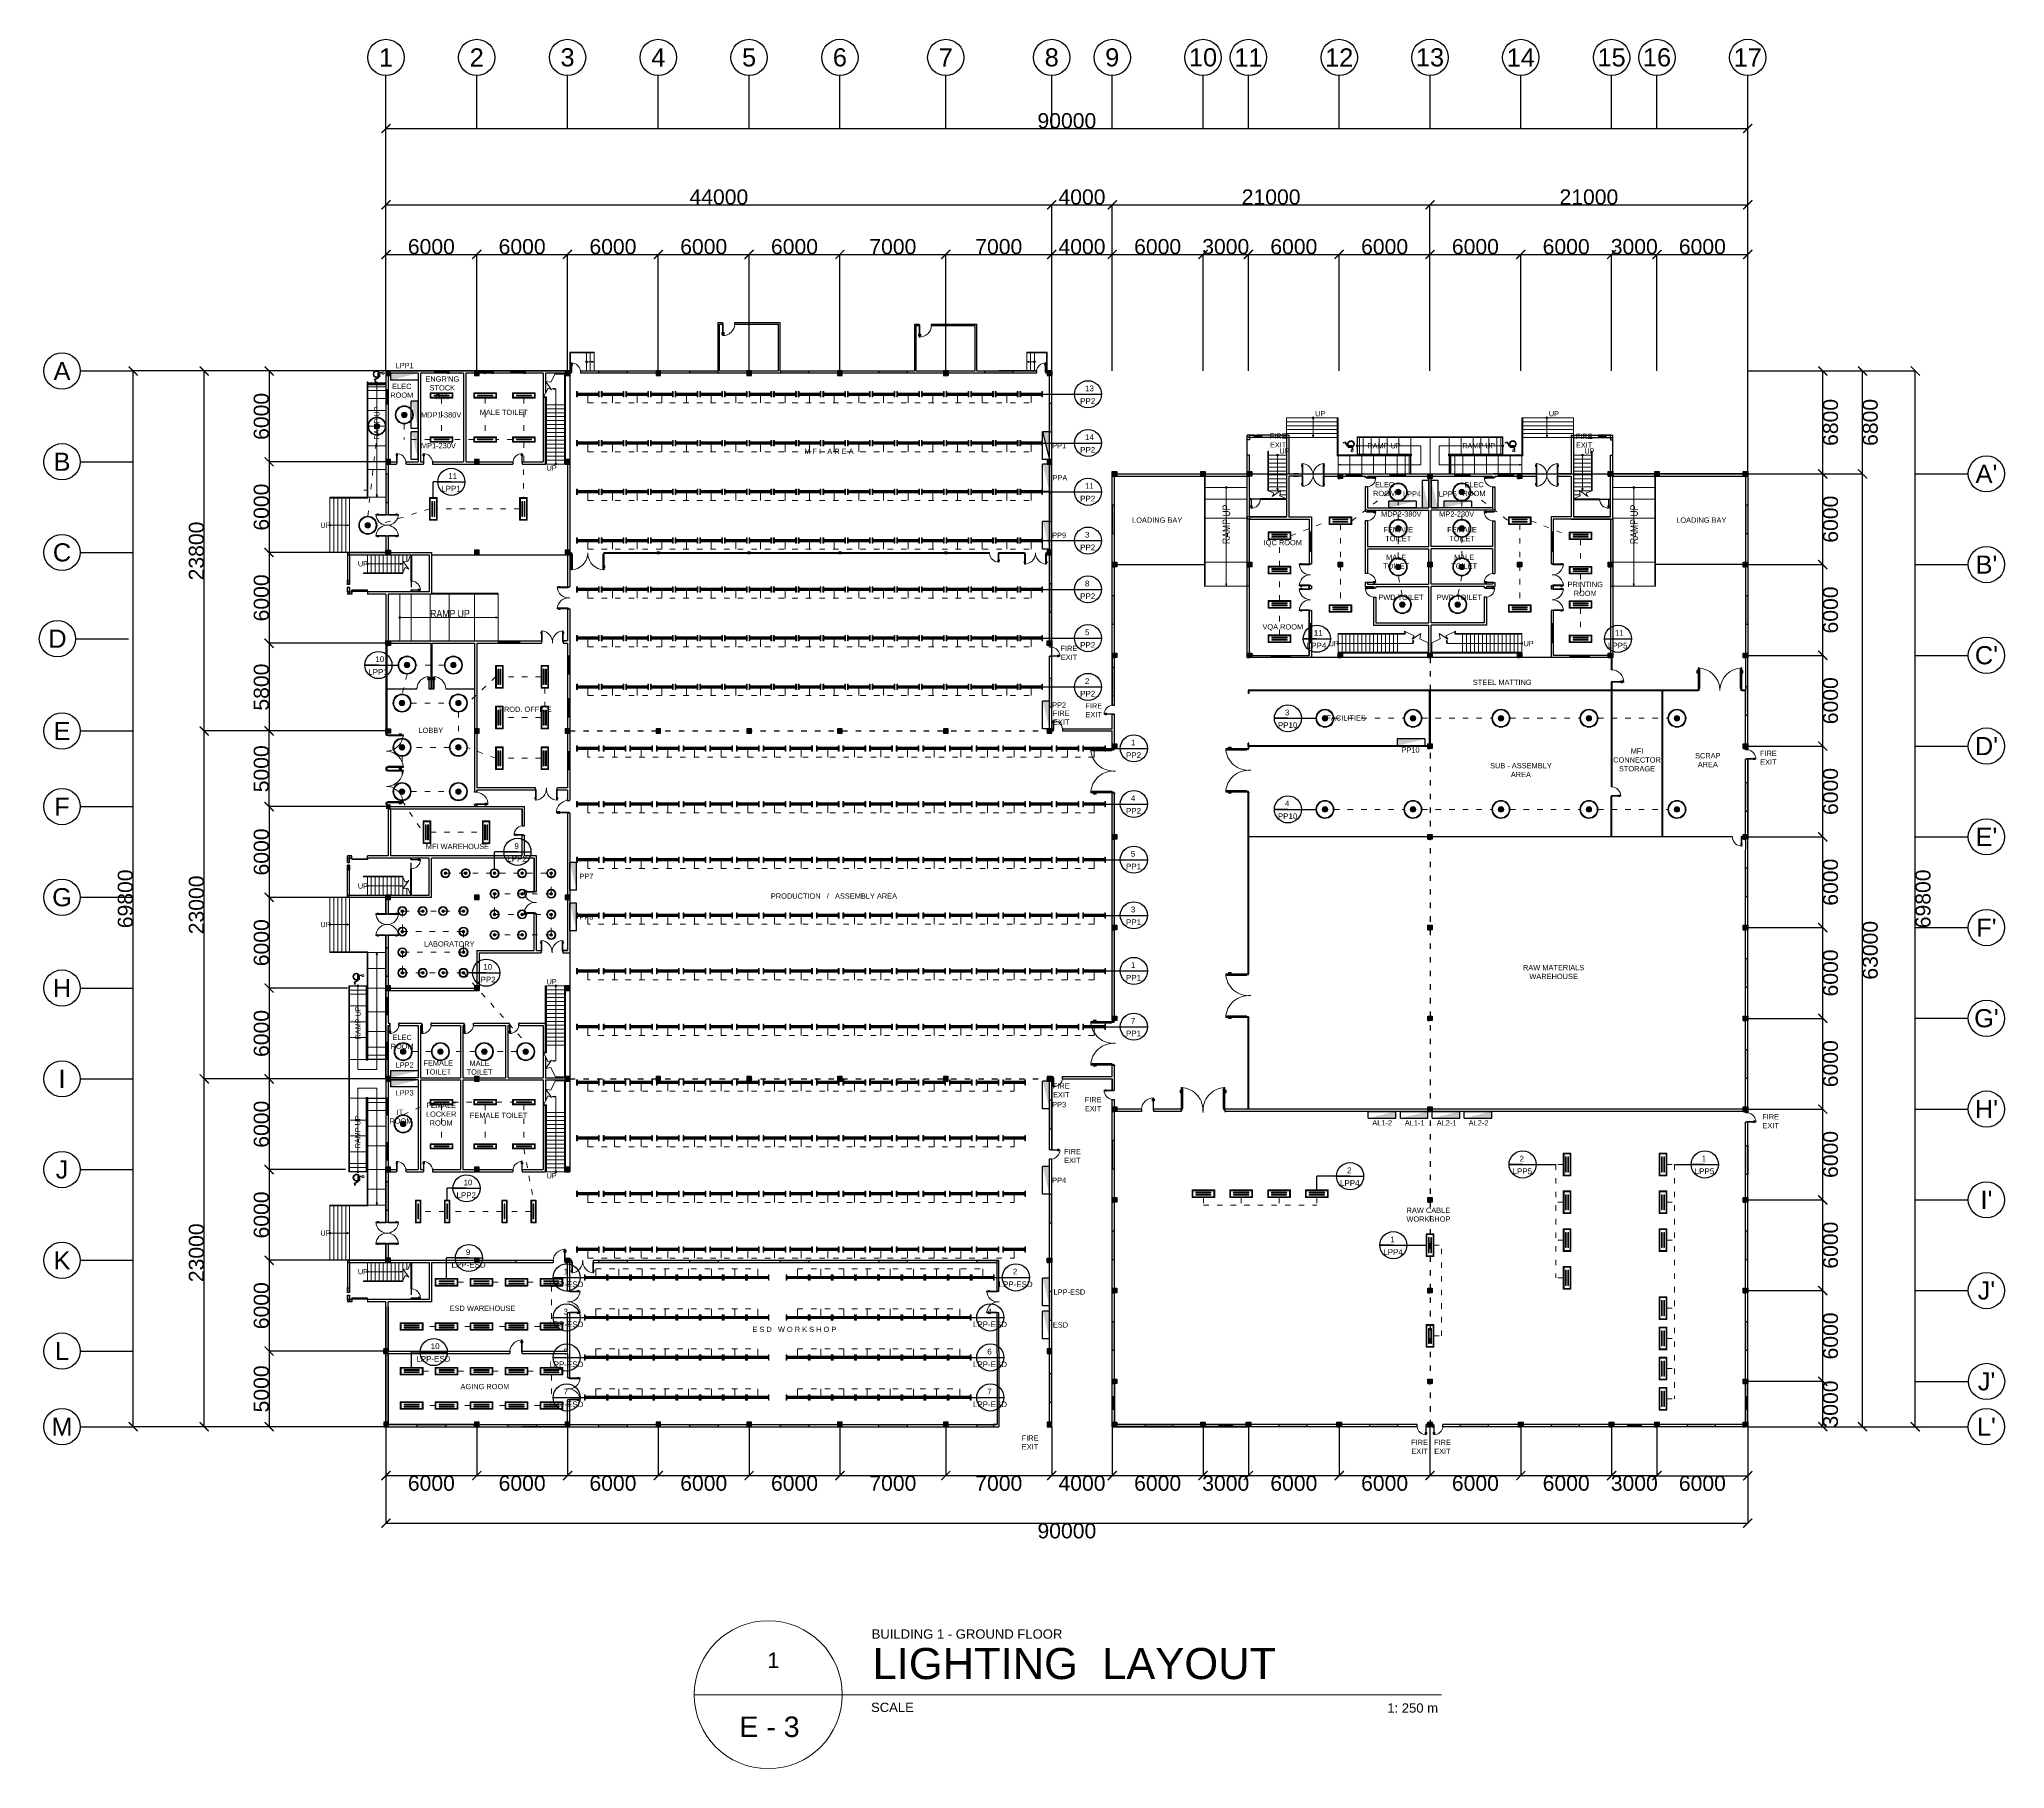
# Model space of a CAD drawing. Header units: millimetres. Extents: x 3339 to 2017737, y 4955 to 2748989.
# Drawn here: x 1406330 to 1536221, y 1216097 to 1330440 of the extents above; entities that cross this region are included whole.
import ezdxf

# ---------------------------------------------------------------- set-up
doc = ezdxf.new("R2010")
doc.units = ezdxf.units.MM
doc.header["$LTSCALE"] = 30
doc.linetypes.add('ACAD_ISO03W100', pattern=[30, 12, -18])
for name, color, linetype, lineweight in [('A-DETL-GENF', 92, 'Continuous', 13), ('A-DOOR', 31, 'Continuous', 13), ('LIGHT LINES', 6, 'ACAD_ISO03W100', 13), ('LIGHTS', 6, 'Continuous', 13), ('MACH BLOCK', 41, 'Continuous', 5), ('STAIR', 1, 'Continuous', 5), ('T-WAL', 4, 'Continuous', 5), ('TEXT MACHLAYOUT', 255, 'Continuous', 5)]:
    doc.layers.add(name, color=color, linetype=linetype, lineweight=lineweight)
doc.layers.add('broken line', color=7, linetype='ACAD_ISO03W100', plot=False)
for name, color, linetype in [('DIM LINES', 7, 'Continuous'), ('TEXT', 7, 'Continuous'), ('window', 92, 'Continuous')]:
    doc.layers.add(name, color=color, linetype=linetype)
doc.styles.add('Arial Narrow', font='ARIALN.TTF', dxfattribs={"height": 200})
doc.styles.get("Standard").update_dxf_attribs({"font": 'arial.ttf'})
doc.dimstyles.new('GREEN', dxfattribs={"dimtxt": 1000, "dimasz": 600, "dimexe": 0.18, "dimexo": 0.0625, "dimgap": 0.09, "dimtad": 2, "dimdec": 0, "dimzin": 0, "dimdsep": 46, "dimtxsty": 'Standard', "dimblk": 'ARCHTICK', "dimcen": 0.09, "dimclrd": 3, "dimclre": 3, "dimclrt": 2, "dimadec": 0, "dimazin": 0, "dimtfac": 1, "dimtdec": 0, "dimtofl": 0, "dimtmove": 0, "dimatfit": 3, "dimfxl": 1, "dimtolj": 1, "dimtzin": 0, "dimarcsym": 0})
pattern_1 = [(45, (1428186.85928, 1237541.24652), (-0.08838834765, 0.08838834765), [])]
pattern_2 = [(45, (1428186.85928, 1240503.74652), (-0.08838834765, 0.08838834765), [])]

# ---------------------------------------------------------------- blocks, each defined once
blk = doc.blocks.new('single door no base 1')
at = {"color": 0}
blk.add_line((51788, 22093), (51785, 22093), dxfattribs=at)
at = {"layer": 'A-DETL-GENF'}
for p, q in [((51710, 22826), (51697, 22826)), ((51697, 22826), (51697, 22788)), ((51708, 22788), (51697, 22788)), ((51697, 22788), (51697, 22706)), ((51697, 22788), (51710, 22788)), ((51708, 22718), (51697, 22706)), ((51697, 22706), (51716, 22706)), ((51708, 22718), (51708, 22788)), ((51716, 22718), (51708, 22718)), ((51710, 22788), (51710, 22826)), ((51741, 22823), (51710, 22823)), ((51710, 22823), (51710, 22791)), ((51710, 22791), (51741, 22791)), ((51716, 22706), (51716, 22718)), ((51748, 22864), (51741, 22858)), ((51741, 22858), (51741, 22756)), ((51741, 22791), (51741, 22823)), ((51741, 22756), (51748, 22750)), ((51748, 22750), (51748, 22864)), ((51788, 22864), (51788, 22750)), ((51794, 22858), (51788, 22864)), ((51788, 22750), (51794, 22756)), ((51794, 22756), (51794, 22858)), ((51826, 22823), (51794, 22823)), ((51794, 22823), (51794, 22791)), ((51794, 22791), (51826, 22791)), ((51827, 22718), (51819, 22718)), ((51819, 22718), (51819, 22706)), ((51819, 22706), (51839, 22706)), ((51839, 22826), (51826, 22826)), ((51826, 22826), (51826, 22788)), ((51826, 22791), (51826, 22823)), ((51826, 22788), (51839, 22788)), ((51839, 22788), (51827, 22788)), ((51827, 22788), (51827, 22718)), ((51827, 22718), (51839, 22706)), ((51839, 22788), (51839, 22826)), ((51839, 22706), (51839, 22788))]:
    blk.add_line(p, q, dxfattribs=at)
at = {"layer": 'A-DOOR', "lineweight": 18}
for p, q in [((51788, 22907), (51748, 22907)), ((51748, 22907), (51748, 22093)), ((51748, 22093), (51788, 22093)), ((51788, 22093), (51788, 22907))]:
    blk.add_line(p, q, dxfattribs=at)
at = {"layer": 'A-DOOR'}
blk.add_arc((51788, 22093), 814, 90, 174.71341, dxfattribs=at)
blk = doc.blocks.new('Poste with lines')
h = blk.add_hatch(color=2)
h.dxf.hatch_style = 1
h.paths.add_polyline_path([(13203, 12318), (12903, 12318), (12903, 12018), (13203, 12018)])
at = {"color": 0}
for p, q in [((12903, 12018), (12903, 12318)), ((12903, 12318), (13203, 12318)), ((12903, 12018), (12903, 12168)), ((12903, 12018), (13053, 12018)), ((13053, 12018), (12903, 12018)), ((13203, 12018), (12903, 12018)), ((13203, 12318), (13203, 12018))]:
    blk.add_line(p, q, dxfattribs=at)
blk = doc.blocks.new('double door no base 0.5')
at = {"color": 0}
for p, q in [((62065, 59903), (62095, 59903)), ((63478, 59903), (63508, 59903))]:
    blk.add_line(p, q, dxfattribs=at)
at = {"layer": 'A-DETL-GENF'}
for p, q in [((62095, 59843), (62095, 59193)), ((62118, 59843), (62095, 59843)), ((62118, 59193), (62118, 59843)), ((63456, 59193), (63456, 59843)), ((63456, 59843), (63478, 59843)), ((63478, 59843), (63478, 59193)), ((62036, 59324), (62027, 59332)), ((62027, 59332), (62027, 59271)), ((62042, 59332), (62027, 59332)), ((62027, 59271), (62036, 59271)), ((62037, 59271), (62027, 59271)), ((62027, 59271), (62027, 59242)), ((62027, 59242), (62037, 59242)), ((62036, 59271), (62036, 59324)), ((62036, 59324), (62042, 59324)), ((62037, 59242), (62037, 59271)), ((62037, 59268), (62037, 59244)), ((62061, 59268), (62037, 59268)), ((62037, 59244), (62061, 59244)), ((62042, 59324), (62042, 59332)), ((62065, 59299), (62061, 59294)), ((62061, 59294), (62061, 59218)), ((62061, 59244), (62061, 59268)), ((62061, 59218), (62065, 59214)), ((62065, 59214), (62065, 59299)), ((62095, 59193), (62118, 59193)), ((63478, 59193), (63456, 59193)), ((63508, 59214), (63508, 59299)), ((63508, 59299), (63513, 59294)), ((63513, 59218), (63508, 59214)), ((63513, 59294), (63513, 59218)), ((63513, 59244), (63513, 59268)), ((63513, 59268), (63537, 59268)), ((63537, 59244), (63513, 59244)), ((63532, 59324), (63532, 59332)), ((63532, 59332), (63546, 59332)), ((63538, 59324), (63532, 59324)), ((63537, 59271), (63546, 59271)), ((63537, 59242), (63537, 59271)), ((63537, 59268), (63537, 59244)), ((63546, 59242), (63537, 59242)), ((63538, 59324), (63546, 59332)), ((63538, 59271), (63538, 59324)), ((63546, 59271), (63538, 59271)), ((63546, 59332), (63546, 59271)), ((63546, 59271), (63546, 59242))]:
    blk.add_line(p, q, dxfattribs=at)
at = {"layer": 'A-DOOR', "lineweight": 18}
for p, q in [((62065, 59903), (62065, 59153)), ((62065, 59903), (62095, 59903)), ((62095, 59153), (62095, 59903)), ((63478, 59153), (63478, 59903)), ((63508, 59903), (63478, 59903)), ((63508, 59903), (63508, 59153)), ((62065, 59153), (62095, 59153)), ((63508, 59153), (63478, 59153))]:
    blk.add_line(p, q, dxfattribs=at)
at = {"layer": 'A-DOOR'}
blk.add_line((62787, 59847), (62787, 59903), dxfattribs=at)
for centre, start, end in [((62030, 59913), 272.69635, 355.03869), ((63544, 59913), 184.96131, 267.30365)]:
    blk.add_arc(centre, 760, start, end, dxfattribs=at)
blk = doc.blocks.new('_ArchTick')
at = {"color": 0, "linetype": 'ByBlock', "const_width": 0.15}
blk.add_lwpolyline([(-0.5, -0.5), (0.5, 0.5)], dxfattribs=at)
blk = doc.blocks.new('*D605')
at = {"layer": 'Defpoints', "color": 0, "transparency": 16777216}
for p in [(1412530, 1308509), (1429240, 1308509), (1429240, 1238709)]:
    blk.add_point(p, dxfattribs=at)
at = {"layer": 'DIM LINES', "color": 3, "linetype": 'ByBlock', "lineweight": -2, "transparency": 16777216}
for p, q in [((1429240, 1308509), (1412530, 1308509)), ((1412530, 1238709), (1412530, 1308509)), ((1429240, 1238709), (1412530, 1238709))]:
    blk.add_line(p, q, dxfattribs=at)
at = {"layer": 'DIM LINES', "color": 3, "lineweight": -2, "transparency": 16777216, "xscale": 600, "yscale": 600, "zscale": 600}
for p, rotation in [((1412530, 1308509), 90), ((1412530, 1238709), 270)]:
    blk.add_blockref('_ArchTick', p, dxfattribs=dict(at, rotation=rotation))
at = {"layer": 'DIM LINES', "color": 2, "transparency": 16777216, "insert": (1412020, 1273609), "char_height": 1000, "attachment_point": 5, "rotation": 90}
blk.add_mtext('\\A1;69800', dxfattribs=at)
blk = doc.blocks.new('*D851')
at = {"layer": 'Defpoints', "color": 0, "transparency": 16777216}
for p in [(1519240, 1324539), (1429240, 1308509), (1519240, 1301709)]:
    blk.add_point(p, dxfattribs=at)
at = {"layer": 'DIM LINES', "color": 3, "linetype": 'ByBlock', "lineweight": -2, "transparency": 16777216}
for p, q in [((1429240, 1308509), (1429240, 1324539)), ((1429240, 1324539), (1519240, 1324539)), ((1519240, 1301709), (1519240, 1324539))]:
    blk.add_line(p, q, dxfattribs=at)
at = {"layer": 'DIM LINES', "color": 3, "lineweight": -2, "transparency": 16777216, "xscale": 600, "yscale": 600, "zscale": 600, "rotation": 180}
blk.add_blockref('_ArchTick', (1429240, 1324539), dxfattribs=at)
at = {"layer": 'DIM LINES', "color": 3, "lineweight": -2, "transparency": 16777216, "xscale": 600, "yscale": 600, "zscale": 600}
blk.add_blockref('_ArchTick', (1519240, 1324539), dxfattribs=at)
at = {"layer": 'DIM LINES', "color": 2, "transparency": 16777216, "insert": (1474240, 1325050), "char_height": 1000, "attachment_point": 5}
blk.add_mtext('\\A1;90000', dxfattribs=at)
blk = doc.blocks.new('*D852')
at = {"layer": 'Defpoints', "color": 0, "transparency": 16777216}
for p in [(1473240, 1319497), (1429240, 1308509), (1473240, 1289653)]:
    blk.add_point(p, dxfattribs=at)
at = {"layer": 'DIM LINES', "color": 3, "linetype": 'ByBlock', "lineweight": -2, "transparency": 16777216}
for p, q in [((1429240, 1308509), (1429240, 1319497)), ((1429240, 1319497), (1473240, 1319497)), ((1473240, 1289654), (1473240, 1319497))]:
    blk.add_line(p, q, dxfattribs=at)
at = {"layer": 'DIM LINES', "color": 3, "lineweight": -2, "transparency": 16777216, "xscale": 600, "yscale": 600, "zscale": 600, "rotation": 180}
blk.add_blockref('_ArchTick', (1429240, 1319497), dxfattribs=at)
at = {"layer": 'DIM LINES', "color": 3, "lineweight": -2, "transparency": 16777216, "xscale": 600, "yscale": 600, "zscale": 600}
blk.add_blockref('_ArchTick', (1473240, 1319497), dxfattribs=at)
at = {"layer": 'DIM LINES', "color": 2, "transparency": 16777216, "insert": (1451240, 1320008), "char_height": 1000, "attachment_point": 5}
blk.add_mtext('\\A1;44000', dxfattribs=at)
blk = doc.blocks.new('*D853')
at = {"layer": 'Defpoints', "color": 0, "transparency": 16777216}
for p in [(1477240, 1319497), (1473240, 1308509), (1477240, 1308509)]:
    blk.add_point(p, dxfattribs=at)
at = {"layer": 'DIM LINES', "color": 3, "linetype": 'ByBlock', "lineweight": -2, "transparency": 16777216}
for p, q in [((1473240, 1308509), (1473240, 1319497)), ((1473240, 1319497), (1477240, 1319497)), ((1477240, 1308509), (1477240, 1319497))]:
    blk.add_line(p, q, dxfattribs=at)
at = {"layer": 'DIM LINES', "color": 3, "lineweight": -2, "transparency": 16777216, "xscale": 600, "yscale": 600, "zscale": 600, "rotation": 180}
blk.add_blockref('_ArchTick', (1473240, 1319497), dxfattribs=at)
at = {"layer": 'DIM LINES', "color": 3, "lineweight": -2, "transparency": 16777216, "xscale": 600, "yscale": 600, "zscale": 600}
blk.add_blockref('_ArchTick', (1477240, 1319497), dxfattribs=at)
at = {"layer": 'DIM LINES', "color": 2, "transparency": 16777216, "insert": (1475240, 1320008), "char_height": 1000, "attachment_point": 5}
blk.add_mtext('\\A1;4000', dxfattribs=at)
blk = doc.blocks.new('*D606')
at = {"layer": 'Defpoints', "color": 0, "transparency": 16777216}
for p in [(1498240, 1319497), (1477240, 1308509), (1498240, 1308509)]:
    blk.add_point(p, dxfattribs=at)
at = {"layer": 'DIM LINES', "color": 3, "linetype": 'ByBlock', "lineweight": -2, "transparency": 16777216}
for p, q in [((1477240, 1308509), (1477240, 1319497)), ((1477240, 1319497), (1498240, 1319497)), ((1498240, 1308509), (1498240, 1319497))]:
    blk.add_line(p, q, dxfattribs=at)
at = {"layer": 'DIM LINES', "color": 3, "lineweight": -2, "transparency": 16777216, "xscale": 600, "yscale": 600, "zscale": 600, "rotation": 180}
blk.add_blockref('_ArchTick', (1477240, 1319497), dxfattribs=at)
at = {"layer": 'DIM LINES', "color": 3, "lineweight": -2, "transparency": 16777216, "xscale": 600, "yscale": 600, "zscale": 600}
blk.add_blockref('_ArchTick', (1498240, 1319497), dxfattribs=at)
at = {"layer": 'DIM LINES', "color": 2, "transparency": 16777216, "insert": (1487740, 1320008), "char_height": 1000, "attachment_point": 5}
blk.add_mtext('\\A1;21000', dxfattribs=at)
blk = doc.blocks.new('*D607')
at = {"layer": 'Defpoints', "color": 0, "transparency": 16777216}
for p in [(1519240, 1319497), (1498240, 1308509), (1519240, 1308509)]:
    blk.add_point(p, dxfattribs=at)
at = {"layer": 'DIM LINES', "color": 3, "linetype": 'ByBlock', "lineweight": -2, "transparency": 16777216}
for p, q in [((1498240, 1308509), (1498240, 1319497)), ((1498240, 1319497), (1519240, 1319497)), ((1519240, 1308509), (1519240, 1319497))]:
    blk.add_line(p, q, dxfattribs=at)
at = {"layer": 'DIM LINES', "color": 3, "lineweight": -2, "transparency": 16777216, "xscale": 600, "yscale": 600, "zscale": 600, "rotation": 180}
blk.add_blockref('_ArchTick', (1498240, 1319497), dxfattribs=at)
at = {"layer": 'DIM LINES', "color": 3, "lineweight": -2, "transparency": 16777216, "xscale": 600, "yscale": 600, "zscale": 600}
blk.add_blockref('_ArchTick', (1519240, 1319497), dxfattribs=at)
at = {"layer": 'DIM LINES', "color": 2, "transparency": 16777216, "insert": (1508740, 1320008), "char_height": 1000, "attachment_point": 5}
blk.add_mtext('\\A1;21000', dxfattribs=at)
blk = doc.blocks.new('*D608')
at = {"layer": 'Defpoints', "color": 0, "transparency": 16777216}
for p in [(1435240, 1316216), (1429240, 1308509), (1435240, 1308509)]:
    blk.add_point(p, dxfattribs=at)
at = {"layer": 'DIM LINES', "color": 3, "linetype": 'ByBlock', "lineweight": -2, "transparency": 16777216}
for p, q in [((1429240, 1308509), (1429240, 1316216)), ((1429240, 1316216), (1435240, 1316216)), ((1435240, 1308509), (1435240, 1316216))]:
    blk.add_line(p, q, dxfattribs=at)
at = {"layer": 'DIM LINES', "color": 3, "lineweight": -2, "transparency": 16777216, "xscale": 600, "yscale": 600, "zscale": 600, "rotation": 180}
blk.add_blockref('_ArchTick', (1429240, 1316216), dxfattribs=at)
at = {"layer": 'DIM LINES', "color": 3, "lineweight": -2, "transparency": 16777216, "xscale": 600, "yscale": 600, "zscale": 600}
blk.add_blockref('_ArchTick', (1435240, 1316216), dxfattribs=at)
at = {"layer": 'DIM LINES', "color": 2, "transparency": 16777216, "insert": (1432240, 1316727), "char_height": 1000, "attachment_point": 5}
blk.add_mtext('\\A1;6000', dxfattribs=at)
blk = doc.blocks.new('*D609')
at = {"layer": 'Defpoints', "color": 0, "transparency": 16777216}
for p in [(1441240, 1316216), (1435240, 1308509), (1441240, 1308509)]:
    blk.add_point(p, dxfattribs=at)
at = {"layer": 'DIM LINES', "color": 3, "linetype": 'ByBlock', "lineweight": -2, "transparency": 16777216}
for p, q in [((1435240, 1308509), (1435240, 1316216)), ((1435240, 1316216), (1441240, 1316216)), ((1441240, 1308509), (1441240, 1316216))]:
    blk.add_line(p, q, dxfattribs=at)
at = {"layer": 'DIM LINES', "color": 3, "lineweight": -2, "transparency": 16777216, "xscale": 600, "yscale": 600, "zscale": 600, "rotation": 180}
blk.add_blockref('_ArchTick', (1435240, 1316216), dxfattribs=at)
at = {"layer": 'DIM LINES', "color": 3, "lineweight": -2, "transparency": 16777216, "xscale": 600, "yscale": 600, "zscale": 600}
blk.add_blockref('_ArchTick', (1441240, 1316216), dxfattribs=at)
at = {"layer": 'DIM LINES', "color": 2, "transparency": 16777216, "insert": (1438240, 1316727), "char_height": 1000, "attachment_point": 5}
blk.add_mtext('\\A1;6000', dxfattribs=at)
blk = doc.blocks.new('*D610')
at = {"layer": 'Defpoints', "color": 0, "transparency": 16777216}
for p in [(1447240, 1316216), (1441240, 1308509), (1447240, 1308509)]:
    blk.add_point(p, dxfattribs=at)
at = {"layer": 'DIM LINES', "color": 3, "linetype": 'ByBlock', "lineweight": -2, "transparency": 16777216}
for p, q in [((1441240, 1308509), (1441240, 1316216)), ((1441240, 1316216), (1447240, 1316216)), ((1447240, 1308509), (1447240, 1316216))]:
    blk.add_line(p, q, dxfattribs=at)
at = {"layer": 'DIM LINES', "color": 3, "lineweight": -2, "transparency": 16777216, "xscale": 600, "yscale": 600, "zscale": 600, "rotation": 180}
blk.add_blockref('_ArchTick', (1441240, 1316216), dxfattribs=at)
at = {"layer": 'DIM LINES', "color": 3, "lineweight": -2, "transparency": 16777216, "xscale": 600, "yscale": 600, "zscale": 600}
blk.add_blockref('_ArchTick', (1447240, 1316216), dxfattribs=at)
at = {"layer": 'DIM LINES', "color": 2, "transparency": 16777216, "insert": (1444240, 1316727), "char_height": 1000, "attachment_point": 5}
blk.add_mtext('\\A1;6000', dxfattribs=at)
blk = doc.blocks.new('*D611')
at = {"layer": 'Defpoints', "color": 0, "transparency": 16777216}
for p in [(1453240, 1316216), (1447240, 1308509), (1453240, 1308509)]:
    blk.add_point(p, dxfattribs=at)
at = {"layer": 'DIM LINES', "color": 3, "linetype": 'ByBlock', "lineweight": -2, "transparency": 16777216}
for p, q in [((1447240, 1308509), (1447240, 1316217)), ((1447240, 1316216), (1453240, 1316216)), ((1453240, 1308509), (1453240, 1316217))]:
    blk.add_line(p, q, dxfattribs=at)
at = {"layer": 'DIM LINES', "color": 3, "lineweight": -2, "transparency": 16777216, "xscale": 600, "yscale": 600, "zscale": 600, "rotation": 180}
blk.add_blockref('_ArchTick', (1447240, 1316216), dxfattribs=at)
at = {"layer": 'DIM LINES', "color": 3, "lineweight": -2, "transparency": 16777216, "xscale": 600, "yscale": 600, "zscale": 600}
blk.add_blockref('_ArchTick', (1453240, 1316216), dxfattribs=at)
at = {"layer": 'DIM LINES', "color": 2, "transparency": 16777216, "insert": (1450240, 1316727), "char_height": 1000, "attachment_point": 5}
blk.add_mtext('\\A1;6000', dxfattribs=at)
blk = doc.blocks.new('*D612')
at = {"layer": 'Defpoints', "color": 0, "transparency": 16777216}
for p in [(1459240, 1316216), (1453240, 1308509), (1459240, 1308509)]:
    blk.add_point(p, dxfattribs=at)
at = {"layer": 'DIM LINES', "color": 3, "linetype": 'ByBlock', "lineweight": -2, "transparency": 16777216}
for p, q in [((1453240, 1308509), (1453240, 1316217)), ((1453240, 1316216), (1459240, 1316216)), ((1459240, 1308509), (1459240, 1316217))]:
    blk.add_line(p, q, dxfattribs=at)
at = {"layer": 'DIM LINES', "color": 3, "lineweight": -2, "transparency": 16777216, "xscale": 600, "yscale": 600, "zscale": 600, "rotation": 180}
blk.add_blockref('_ArchTick', (1453240, 1316216), dxfattribs=at)
at = {"layer": 'DIM LINES', "color": 3, "lineweight": -2, "transparency": 16777216, "xscale": 600, "yscale": 600, "zscale": 600}
blk.add_blockref('_ArchTick', (1459240, 1316216), dxfattribs=at)
at = {"layer": 'DIM LINES', "color": 2, "transparency": 16777216, "insert": (1456240, 1316727), "char_height": 1000, "attachment_point": 5}
blk.add_mtext('\\A1;6000', dxfattribs=at)
blk = doc.blocks.new('*D613')
at = {"layer": 'Defpoints', "color": 0, "transparency": 16777216}
for p in [(1466240, 1316216), (1459240, 1308509), (1466240, 1308509)]:
    blk.add_point(p, dxfattribs=at)
at = {"layer": 'DIM LINES', "color": 3, "linetype": 'ByBlock', "lineweight": -2, "transparency": 16777216}
for p, q in [((1459240, 1308509), (1459240, 1316217)), ((1459240, 1316216), (1466240, 1316216)), ((1466240, 1308509), (1466240, 1316217))]:
    blk.add_line(p, q, dxfattribs=at)
at = {"layer": 'DIM LINES', "color": 3, "lineweight": -2, "transparency": 16777216, "xscale": 600, "yscale": 600, "zscale": 600, "rotation": 180}
blk.add_blockref('_ArchTick', (1459240, 1316216), dxfattribs=at)
at = {"layer": 'DIM LINES', "color": 3, "lineweight": -2, "transparency": 16777216, "xscale": 600, "yscale": 600, "zscale": 600}
blk.add_blockref('_ArchTick', (1466240, 1316216), dxfattribs=at)
at = {"layer": 'DIM LINES', "color": 2, "transparency": 16777216, "insert": (1462740, 1316727), "char_height": 1000, "attachment_point": 5}
blk.add_mtext('\\A1;7000', dxfattribs=at)
blk = doc.blocks.new('*D614')
at = {"layer": 'Defpoints', "color": 0, "transparency": 16777216}
for p in [(1473240, 1316216), (1466240, 1308509), (1473240, 1308509)]:
    blk.add_point(p, dxfattribs=at)
at = {"layer": 'DIM LINES', "color": 3, "linetype": 'ByBlock', "lineweight": -2, "transparency": 16777216}
for p, q in [((1466240, 1308509), (1466240, 1316217)), ((1466240, 1316216), (1473240, 1316216)), ((1473240, 1308509), (1473240, 1316217))]:
    blk.add_line(p, q, dxfattribs=at)
at = {"layer": 'DIM LINES', "color": 3, "lineweight": -2, "transparency": 16777216, "xscale": 600, "yscale": 600, "zscale": 600, "rotation": 180}
blk.add_blockref('_ArchTick', (1466240, 1316216), dxfattribs=at)
at = {"layer": 'DIM LINES', "color": 3, "lineweight": -2, "transparency": 16777216, "xscale": 600, "yscale": 600, "zscale": 600}
blk.add_blockref('_ArchTick', (1473240, 1316216), dxfattribs=at)
at = {"layer": 'DIM LINES', "color": 2, "transparency": 16777216, "insert": (1469740, 1316727), "char_height": 1000, "attachment_point": 5}
blk.add_mtext('\\A1;7000', dxfattribs=at)
blk = doc.blocks.new('*D615')
at = {"layer": 'Defpoints', "color": 0, "transparency": 16777216}
for p in [(1477240, 1316216), (1473240, 1308509), (1477240, 1308509)]:
    blk.add_point(p, dxfattribs=at)
at = {"layer": 'DIM LINES', "color": 3, "linetype": 'ByBlock', "lineweight": -2, "transparency": 16777216}
for p, q in [((1473240, 1308509), (1473240, 1316217)), ((1473240, 1316216), (1477240, 1316216)), ((1477240, 1308509), (1477240, 1316217))]:
    blk.add_line(p, q, dxfattribs=at)
at = {"layer": 'DIM LINES', "color": 3, "lineweight": -2, "transparency": 16777216, "xscale": 600, "yscale": 600, "zscale": 600, "rotation": 180}
blk.add_blockref('_ArchTick', (1473240, 1316216), dxfattribs=at)
at = {"layer": 'DIM LINES', "color": 3, "lineweight": -2, "transparency": 16777216, "xscale": 600, "yscale": 600, "zscale": 600}
blk.add_blockref('_ArchTick', (1477240, 1316216), dxfattribs=at)
at = {"layer": 'DIM LINES', "color": 2, "transparency": 16777216, "insert": (1475240, 1316727), "char_height": 1000, "attachment_point": 5}
blk.add_mtext('\\A1;4000', dxfattribs=at)
blk = doc.blocks.new('*D616')
at = {"layer": 'Defpoints', "color": 0, "transparency": 16777216}
for p in [(1483240, 1316217), (1477240, 1308509), (1483240, 1308509)]:
    blk.add_point(p, dxfattribs=at)
at = {"layer": 'DIM LINES', "color": 3, "linetype": 'ByBlock', "lineweight": -2, "transparency": 16777216}
for p, q in [((1477240, 1308509), (1477240, 1316217)), ((1477240, 1316217), (1483240, 1316217)), ((1483240, 1308509), (1483240, 1316217))]:
    blk.add_line(p, q, dxfattribs=at)
at = {"layer": 'DIM LINES', "color": 3, "lineweight": -2, "transparency": 16777216, "xscale": 600, "yscale": 600, "zscale": 600, "rotation": 180}
blk.add_blockref('_ArchTick', (1477240, 1316217), dxfattribs=at)
at = {"layer": 'DIM LINES', "color": 3, "lineweight": -2, "transparency": 16777216, "xscale": 600, "yscale": 600, "zscale": 600}
blk.add_blockref('_ArchTick', (1483240, 1316217), dxfattribs=at)
at = {"layer": 'DIM LINES', "color": 2, "transparency": 16777216, "insert": (1480240, 1316727), "char_height": 1000, "attachment_point": 5}
blk.add_mtext('\\A1;6000', dxfattribs=at)
blk = doc.blocks.new('*D617')
at = {"layer": 'Defpoints', "color": 0, "transparency": 16777216}
for p in [(1486240, 1316217), (1483240, 1308509), (1486240, 1308509)]:
    blk.add_point(p, dxfattribs=at)
at = {"layer": 'DIM LINES', "color": 3, "linetype": 'ByBlock', "lineweight": -2, "transparency": 16777216}
for p, q in [((1483240, 1308509), (1483240, 1316217)), ((1483240, 1316217), (1486240, 1316217)), ((1486240, 1308509), (1486240, 1316217))]:
    blk.add_line(p, q, dxfattribs=at)
at = {"layer": 'DIM LINES', "color": 3, "lineweight": -2, "transparency": 16777216, "xscale": 600, "yscale": 600, "zscale": 600, "rotation": 180}
blk.add_blockref('_ArchTick', (1483240, 1316217), dxfattribs=at)
at = {"layer": 'DIM LINES', "color": 3, "lineweight": -2, "transparency": 16777216, "xscale": 600, "yscale": 600, "zscale": 600}
blk.add_blockref('_ArchTick', (1486240, 1316217), dxfattribs=at)
at = {"layer": 'DIM LINES', "color": 2, "transparency": 16777216, "insert": (1484740, 1316728), "char_height": 1000, "attachment_point": 5}
blk.add_mtext('\\A1;3000', dxfattribs=at)
blk = doc.blocks.new('*D618')
at = {"layer": 'Defpoints', "color": 0, "transparency": 16777216}
for p in [(1492240, 1316217), (1486240, 1308509), (1492240, 1308509)]:
    blk.add_point(p, dxfattribs=at)
at = {"layer": 'DIM LINES', "color": 3, "linetype": 'ByBlock', "lineweight": -2, "transparency": 16777216}
for p, q in [((1486240, 1308509), (1486240, 1316217)), ((1486240, 1316217), (1492240, 1316217)), ((1492240, 1308509), (1492240, 1316217))]:
    blk.add_line(p, q, dxfattribs=at)
at = {"layer": 'DIM LINES', "color": 3, "lineweight": -2, "transparency": 16777216, "xscale": 600, "yscale": 600, "zscale": 600, "rotation": 180}
blk.add_blockref('_ArchTick', (1486240, 1316217), dxfattribs=at)
at = {"layer": 'DIM LINES', "color": 3, "lineweight": -2, "transparency": 16777216, "xscale": 600, "yscale": 600, "zscale": 600}
blk.add_blockref('_ArchTick', (1492240, 1316217), dxfattribs=at)
at = {"layer": 'DIM LINES', "color": 2, "transparency": 16777216, "insert": (1489240, 1316727), "char_height": 1000, "attachment_point": 5}
blk.add_mtext('\\A1;6000', dxfattribs=at)
blk = doc.blocks.new('*D619')
at = {"layer": 'Defpoints', "color": 0, "transparency": 16777216}
for p in [(1498240, 1316217), (1492240, 1308509), (1498240, 1308509)]:
    blk.add_point(p, dxfattribs=at)
at = {"layer": 'DIM LINES', "color": 3, "linetype": 'ByBlock', "lineweight": -2, "transparency": 16777216}
for p, q in [((1492240, 1308509), (1492240, 1316217)), ((1492240, 1316217), (1498240, 1316217)), ((1498240, 1308509), (1498240, 1316217))]:
    blk.add_line(p, q, dxfattribs=at)
at = {"layer": 'DIM LINES', "color": 3, "lineweight": -2, "transparency": 16777216, "xscale": 600, "yscale": 600, "zscale": 600, "rotation": 180}
blk.add_blockref('_ArchTick', (1492240, 1316217), dxfattribs=at)
at = {"layer": 'DIM LINES', "color": 3, "lineweight": -2, "transparency": 16777216, "xscale": 600, "yscale": 600, "zscale": 600}
blk.add_blockref('_ArchTick', (1498240, 1316217), dxfattribs=at)
at = {"layer": 'DIM LINES', "color": 2, "transparency": 16777216, "insert": (1495240, 1316727), "char_height": 1000, "attachment_point": 5}
blk.add_mtext('\\A1;6000', dxfattribs=at)
blk = doc.blocks.new('*D620')
at = {"layer": 'Defpoints', "color": 0, "transparency": 16777216}
for p in [(1504240, 1316217), (1498240, 1308509), (1504240, 1308509)]:
    blk.add_point(p, dxfattribs=at)
at = {"layer": 'DIM LINES', "color": 3, "linetype": 'ByBlock', "lineweight": -2, "transparency": 16777216}
for p, q in [((1498240, 1308509), (1498240, 1316217)), ((1498240, 1316217), (1504240, 1316217)), ((1504240, 1308509), (1504240, 1316217))]:
    blk.add_line(p, q, dxfattribs=at)
at = {"layer": 'DIM LINES', "color": 3, "lineweight": -2, "transparency": 16777216, "xscale": 600, "yscale": 600, "zscale": 600, "rotation": 180}
blk.add_blockref('_ArchTick', (1498240, 1316217), dxfattribs=at)
at = {"layer": 'DIM LINES', "color": 3, "lineweight": -2, "transparency": 16777216, "xscale": 600, "yscale": 600, "zscale": 600}
blk.add_blockref('_ArchTick', (1504240, 1316217), dxfattribs=at)
at = {"layer": 'DIM LINES', "color": 2, "transparency": 16777216, "insert": (1501240, 1316727), "char_height": 1000, "attachment_point": 5}
blk.add_mtext('\\A1;6000', dxfattribs=at)
blk = doc.blocks.new('*D621')
at = {"layer": 'Defpoints', "color": 0, "transparency": 16777216}
for p in [(1510240, 1316217), (1504240, 1308509), (1510240, 1308509)]:
    blk.add_point(p, dxfattribs=at)
at = {"layer": 'DIM LINES', "color": 3, "linetype": 'ByBlock', "lineweight": -2, "transparency": 16777216}
for p, q in [((1504240, 1308509), (1504240, 1316217)), ((1504240, 1316217), (1510240, 1316217)), ((1510240, 1308509), (1510240, 1316217))]:
    blk.add_line(p, q, dxfattribs=at)
at = {"layer": 'DIM LINES', "color": 3, "lineweight": -2, "transparency": 16777216, "xscale": 600, "yscale": 600, "zscale": 600, "rotation": 180}
blk.add_blockref('_ArchTick', (1504240, 1316217), dxfattribs=at)
at = {"layer": 'DIM LINES', "color": 3, "lineweight": -2, "transparency": 16777216, "xscale": 600, "yscale": 600, "zscale": 600}
blk.add_blockref('_ArchTick', (1510240, 1316217), dxfattribs=at)
at = {"layer": 'DIM LINES', "color": 2, "transparency": 16777216, "insert": (1507240, 1316727), "char_height": 1000, "attachment_point": 5}
blk.add_mtext('\\A1;6000', dxfattribs=at)
blk = doc.blocks.new('*D622')
at = {"layer": 'Defpoints', "color": 0, "transparency": 16777216}
for p in [(1513240, 1316217), (1510240, 1308509), (1513240, 1308509)]:
    blk.add_point(p, dxfattribs=at)
at = {"layer": 'DIM LINES', "color": 3, "linetype": 'ByBlock', "lineweight": -2, "transparency": 16777216}
for p, q in [((1510240, 1308509), (1510240, 1316217)), ((1510240, 1316217), (1513240, 1316217)), ((1513240, 1308509), (1513240, 1316217))]:
    blk.add_line(p, q, dxfattribs=at)
at = {"layer": 'DIM LINES', "color": 3, "lineweight": -2, "transparency": 16777216, "xscale": 600, "yscale": 600, "zscale": 600, "rotation": 180}
blk.add_blockref('_ArchTick', (1510240, 1316217), dxfattribs=at)
at = {"layer": 'DIM LINES', "color": 3, "lineweight": -2, "transparency": 16777216, "xscale": 600, "yscale": 600, "zscale": 600}
blk.add_blockref('_ArchTick', (1513240, 1316217), dxfattribs=at)
at = {"layer": 'DIM LINES', "color": 2, "transparency": 16777216, "insert": (1511740, 1316728), "char_height": 1000, "attachment_point": 5}
blk.add_mtext('\\A1;3000', dxfattribs=at)
blk = doc.blocks.new('*D623')
at = {"layer": 'Defpoints', "color": 0, "transparency": 16777216}
for p in [(1519240, 1316217), (1513240, 1308509), (1519240, 1308509)]:
    blk.add_point(p, dxfattribs=at)
at = {"layer": 'DIM LINES', "color": 3, "linetype": 'ByBlock', "lineweight": -2, "transparency": 16777216}
for p, q in [((1513240, 1308509), (1513240, 1316217)), ((1513240, 1316217), (1519240, 1316217)), ((1519240, 1308509), (1519240, 1316217))]:
    blk.add_line(p, q, dxfattribs=at)
at = {"layer": 'DIM LINES', "color": 3, "lineweight": -2, "transparency": 16777216, "xscale": 600, "yscale": 600, "zscale": 600, "rotation": 180}
blk.add_blockref('_ArchTick', (1513240, 1316217), dxfattribs=at)
at = {"layer": 'DIM LINES', "color": 3, "lineweight": -2, "transparency": 16777216, "xscale": 600, "yscale": 600, "zscale": 600}
blk.add_blockref('_ArchTick', (1519240, 1316217), dxfattribs=at)
at = {"layer": 'DIM LINES', "color": 2, "transparency": 16777216, "insert": (1516240, 1316727), "char_height": 1000, "attachment_point": 5}
blk.add_mtext('\\A1;6000', dxfattribs=at)
blk = doc.blocks.new('*D854')
at = {"layer": 'Defpoints', "color": 0, "transparency": 16777216}
for p in [(1429240, 1238709), (1519240, 1238709), (1519240, 1232330)]:
    blk.add_point(p, dxfattribs=at)
at = {"layer": 'DIM LINES', "color": 3, "linetype": 'ByBlock', "lineweight": -2, "transparency": 16777216}
for p, q in [((1429240, 1238709), (1429240, 1232329)), ((1519240, 1238709), (1519240, 1232329)), ((1429240, 1232330), (1519240, 1232330))]:
    blk.add_line(p, q, dxfattribs=at)
at = {"layer": 'DIM LINES', "color": 3, "lineweight": -2, "transparency": 16777216, "xscale": 600, "yscale": 600, "zscale": 600, "rotation": 180}
blk.add_blockref('_ArchTick', (1429240, 1232330), dxfattribs=at)
at = {"layer": 'DIM LINES', "color": 3, "lineweight": -2, "transparency": 16777216, "xscale": 600, "yscale": 600, "zscale": 600}
blk.add_blockref('_ArchTick', (1519240, 1232330), dxfattribs=at)
at = {"layer": 'DIM LINES', "color": 2, "transparency": 16777216, "insert": (1474240, 1231819), "char_height": 1000, "attachment_point": 5}
blk.add_mtext('\\A1;90000', dxfattribs=at)
blk = doc.blocks.new('*D624')
at = {"layer": 'Defpoints', "color": 0, "transparency": 16777216}
for p in [(1429240, 1238709), (1435240, 1238709), (1435240, 1235479)]:
    blk.add_point(p, dxfattribs=at)
at = {"layer": 'DIM LINES', "color": 3, "linetype": 'ByBlock', "lineweight": -2, "transparency": 16777216}
for p, q in [((1429240, 1238709), (1429240, 1235479)), ((1435240, 1238709), (1435240, 1235479)), ((1429240, 1235479), (1435240, 1235479))]:
    blk.add_line(p, q, dxfattribs=at)
at = {"layer": 'DIM LINES', "color": 3, "lineweight": -2, "transparency": 16777216, "xscale": 600, "yscale": 600, "zscale": 600, "rotation": 180}
blk.add_blockref('_ArchTick', (1429240, 1235479), dxfattribs=at)
at = {"layer": 'DIM LINES', "color": 3, "lineweight": -2, "transparency": 16777216, "xscale": 600, "yscale": 600, "zscale": 600}
blk.add_blockref('_ArchTick', (1435240, 1235479), dxfattribs=at)
at = {"layer": 'DIM LINES', "color": 2, "transparency": 16777216, "insert": (1432240, 1234968), "char_height": 1000, "attachment_point": 5}
blk.add_mtext('\\A1;6000', dxfattribs=at)
blk = doc.blocks.new('*D625')
at = {"layer": 'Defpoints', "color": 0, "transparency": 16777216}
for p in [(1435240, 1238709), (1441240, 1238709), (1441240, 1235479)]:
    blk.add_point(p, dxfattribs=at)
at = {"layer": 'DIM LINES', "color": 3, "linetype": 'ByBlock', "lineweight": -2, "transparency": 16777216}
for p, q in [((1435240, 1238709), (1435240, 1235479)), ((1441240, 1238709), (1441240, 1235479)), ((1435240, 1235479), (1441240, 1235479))]:
    blk.add_line(p, q, dxfattribs=at)
at = {"layer": 'DIM LINES', "color": 3, "lineweight": -2, "transparency": 16777216, "xscale": 600, "yscale": 600, "zscale": 600, "rotation": 180}
blk.add_blockref('_ArchTick', (1435240, 1235479), dxfattribs=at)
at = {"layer": 'DIM LINES', "color": 3, "lineweight": -2, "transparency": 16777216, "xscale": 600, "yscale": 600, "zscale": 600}
blk.add_blockref('_ArchTick', (1441240, 1235479), dxfattribs=at)
at = {"layer": 'DIM LINES', "color": 2, "transparency": 16777216, "insert": (1438240, 1234968), "char_height": 1000, "attachment_point": 5}
blk.add_mtext('\\A1;6000', dxfattribs=at)
blk = doc.blocks.new('*D626')
at = {"layer": 'Defpoints', "color": 0, "transparency": 16777216}
for p in [(1441240, 1238709), (1447240, 1238709), (1447240, 1235479)]:
    blk.add_point(p, dxfattribs=at)
at = {"layer": 'DIM LINES', "color": 3, "linetype": 'ByBlock', "lineweight": -2, "transparency": 16777216}
for p, q in [((1441240, 1238709), (1441240, 1235479)), ((1447240, 1238709), (1447240, 1235479)), ((1441240, 1235479), (1447240, 1235479))]:
    blk.add_line(p, q, dxfattribs=at)
at = {"layer": 'DIM LINES', "color": 3, "lineweight": -2, "transparency": 16777216, "xscale": 600, "yscale": 600, "zscale": 600, "rotation": 180}
blk.add_blockref('_ArchTick', (1441240, 1235479), dxfattribs=at)
at = {"layer": 'DIM LINES', "color": 3, "lineweight": -2, "transparency": 16777216, "xscale": 600, "yscale": 600, "zscale": 600}
blk.add_blockref('_ArchTick', (1447240, 1235479), dxfattribs=at)
at = {"layer": 'DIM LINES', "color": 2, "transparency": 16777216, "insert": (1444240, 1234968), "char_height": 1000, "attachment_point": 5}
blk.add_mtext('\\A1;6000', dxfattribs=at)
blk = doc.blocks.new('*D627')
at = {"layer": 'Defpoints', "color": 0, "transparency": 16777216}
for p in [(1447240, 1238709), (1453240, 1238709), (1453240, 1235479)]:
    blk.add_point(p, dxfattribs=at)
at = {"layer": 'DIM LINES', "color": 3, "linetype": 'ByBlock', "lineweight": -2, "transparency": 16777216}
for p, q in [((1447240, 1238709), (1447240, 1235479)), ((1453240, 1238709), (1453240, 1235479)), ((1447240, 1235479), (1453240, 1235479))]:
    blk.add_line(p, q, dxfattribs=at)
at = {"layer": 'DIM LINES', "color": 3, "lineweight": -2, "transparency": 16777216, "xscale": 600, "yscale": 600, "zscale": 600, "rotation": 180}
blk.add_blockref('_ArchTick', (1447240, 1235479), dxfattribs=at)
at = {"layer": 'DIM LINES', "color": 3, "lineweight": -2, "transparency": 16777216, "xscale": 600, "yscale": 600, "zscale": 600}
blk.add_blockref('_ArchTick', (1453240, 1235479), dxfattribs=at)
at = {"layer": 'DIM LINES', "color": 2, "transparency": 16777216, "insert": (1450240, 1234968), "char_height": 1000, "attachment_point": 5}
blk.add_mtext('\\A1;6000', dxfattribs=at)
blk = doc.blocks.new('*D628')
at = {"layer": 'Defpoints', "color": 0, "transparency": 16777216}
for p in [(1453240, 1238709), (1459240, 1238709), (1459240, 1235479)]:
    blk.add_point(p, dxfattribs=at)
at = {"layer": 'DIM LINES', "color": 3, "linetype": 'ByBlock', "lineweight": -2, "transparency": 16777216}
for p, q in [((1453240, 1238709), (1453240, 1235479)), ((1459240, 1238709), (1459240, 1235479)), ((1453240, 1235479), (1459240, 1235479))]:
    blk.add_line(p, q, dxfattribs=at)
at = {"layer": 'DIM LINES', "color": 3, "lineweight": -2, "transparency": 16777216, "xscale": 600, "yscale": 600, "zscale": 600, "rotation": 180}
blk.add_blockref('_ArchTick', (1453240, 1235479), dxfattribs=at)
at = {"layer": 'DIM LINES', "color": 3, "lineweight": -2, "transparency": 16777216, "xscale": 600, "yscale": 600, "zscale": 600}
blk.add_blockref('_ArchTick', (1459240, 1235479), dxfattribs=at)
at = {"layer": 'DIM LINES', "color": 2, "transparency": 16777216, "insert": (1456240, 1234968), "char_height": 1000, "attachment_point": 5}
blk.add_mtext('\\A1;6000', dxfattribs=at)
blk = doc.blocks.new('*D629')
at = {"layer": 'Defpoints', "color": 0, "transparency": 16777216}
for p in [(1459240, 1238709), (1466240, 1238709), (1466240, 1235479)]:
    blk.add_point(p, dxfattribs=at)
at = {"layer": 'DIM LINES', "color": 3, "linetype": 'ByBlock', "lineweight": -2, "transparency": 16777216}
for p, q in [((1459240, 1238709), (1459240, 1235479)), ((1466240, 1238709), (1466240, 1235479)), ((1459240, 1235479), (1466240, 1235479))]:
    blk.add_line(p, q, dxfattribs=at)
at = {"layer": 'DIM LINES', "color": 3, "lineweight": -2, "transparency": 16777216, "xscale": 600, "yscale": 600, "zscale": 600, "rotation": 180}
blk.add_blockref('_ArchTick', (1459240, 1235479), dxfattribs=at)
at = {"layer": 'DIM LINES', "color": 3, "lineweight": -2, "transparency": 16777216, "xscale": 600, "yscale": 600, "zscale": 600}
blk.add_blockref('_ArchTick', (1466240, 1235479), dxfattribs=at)
at = {"layer": 'DIM LINES', "color": 2, "transparency": 16777216, "insert": (1462740, 1234968), "char_height": 1000, "attachment_point": 5}
blk.add_mtext('\\A1;7000', dxfattribs=at)
blk = doc.blocks.new('*D630')
at = {"layer": 'Defpoints', "color": 0, "transparency": 16777216}
for p in [(1466240, 1238709), (1473240, 1238709), (1473240, 1235479)]:
    blk.add_point(p, dxfattribs=at)
at = {"layer": 'DIM LINES', "color": 3, "linetype": 'ByBlock', "lineweight": -2, "transparency": 16777216}
for p, q in [((1466240, 1238709), (1466240, 1235479)), ((1473240, 1238709), (1473240, 1235479)), ((1466240, 1235479), (1473240, 1235479))]:
    blk.add_line(p, q, dxfattribs=at)
at = {"layer": 'DIM LINES', "color": 3, "lineweight": -2, "transparency": 16777216, "xscale": 600, "yscale": 600, "zscale": 600, "rotation": 180}
blk.add_blockref('_ArchTick', (1466240, 1235479), dxfattribs=at)
at = {"layer": 'DIM LINES', "color": 3, "lineweight": -2, "transparency": 16777216, "xscale": 600, "yscale": 600, "zscale": 600}
blk.add_blockref('_ArchTick', (1473240, 1235479), dxfattribs=at)
at = {"layer": 'DIM LINES', "color": 2, "transparency": 16777216, "insert": (1469740, 1234968), "char_height": 1000, "attachment_point": 5}
blk.add_mtext('\\A1;7000', dxfattribs=at)
blk = doc.blocks.new('*D631')
at = {"layer": 'Defpoints', "color": 0, "transparency": 16777216}
for p in [(1473240, 1238709), (1477240, 1238709), (1477240, 1235479)]:
    blk.add_point(p, dxfattribs=at)
at = {"layer": 'DIM LINES', "color": 3, "linetype": 'ByBlock', "lineweight": -2, "transparency": 16777216}
for p, q in [((1473240, 1238709), (1473240, 1235479)), ((1477240, 1238709), (1477240, 1235479)), ((1473240, 1235479), (1477240, 1235479))]:
    blk.add_line(p, q, dxfattribs=at)
at = {"layer": 'DIM LINES', "color": 3, "lineweight": -2, "transparency": 16777216, "xscale": 600, "yscale": 600, "zscale": 600, "rotation": 180}
blk.add_blockref('_ArchTick', (1473240, 1235479), dxfattribs=at)
at = {"layer": 'DIM LINES', "color": 3, "lineweight": -2, "transparency": 16777216, "xscale": 600, "yscale": 600, "zscale": 600}
blk.add_blockref('_ArchTick', (1477240, 1235479), dxfattribs=at)
at = {"layer": 'DIM LINES', "color": 2, "transparency": 16777216, "insert": (1475240, 1234968), "char_height": 1000, "attachment_point": 5}
blk.add_mtext('\\A1;4000', dxfattribs=at)
blk = doc.blocks.new('*D855')
at = {"layer": 'Defpoints', "color": 0, "transparency": 16777216}
for p in [(1477240, 1238709), (1483240, 1238709), (1483240, 1235479)]:
    blk.add_point(p, dxfattribs=at)
at = {"layer": 'DIM LINES', "color": 3, "linetype": 'ByBlock', "lineweight": -2, "transparency": 16777216}
for p, q in [((1477240, 1238709), (1477240, 1235479)), ((1483240, 1238709), (1483240, 1235479)), ((1477240, 1235479), (1483240, 1235479))]:
    blk.add_line(p, q, dxfattribs=at)
at = {"layer": 'DIM LINES', "color": 3, "lineweight": -2, "transparency": 16777216, "xscale": 600, "yscale": 600, "zscale": 600, "rotation": 180}
blk.add_blockref('_ArchTick', (1477240, 1235479), dxfattribs=at)
at = {"layer": 'DIM LINES', "color": 3, "lineweight": -2, "transparency": 16777216, "xscale": 600, "yscale": 600, "zscale": 600}
blk.add_blockref('_ArchTick', (1483240, 1235479), dxfattribs=at)
at = {"layer": 'DIM LINES', "color": 2, "transparency": 16777216, "insert": (1480240, 1234968), "char_height": 1000, "attachment_point": 5}
blk.add_mtext('\\A1;6000', dxfattribs=at)
blk = doc.blocks.new('*D632')
at = {"layer": 'Defpoints', "color": 0, "transparency": 16777216}
for p in [(1483240, 1238709), (1486240, 1238709), (1486240, 1235479)]:
    blk.add_point(p, dxfattribs=at)
at = {"layer": 'DIM LINES', "color": 3, "linetype": 'ByBlock', "lineweight": -2, "transparency": 16777216}
for p, q in [((1483240, 1238709), (1483240, 1235478)), ((1486240, 1238709), (1486240, 1235478)), ((1483240, 1235479), (1486240, 1235479))]:
    blk.add_line(p, q, dxfattribs=at)
at = {"layer": 'DIM LINES', "color": 3, "lineweight": -2, "transparency": 16777216, "xscale": 600, "yscale": 600, "zscale": 600, "rotation": 180}
blk.add_blockref('_ArchTick', (1483240, 1235479), dxfattribs=at)
at = {"layer": 'DIM LINES', "color": 3, "lineweight": -2, "transparency": 16777216, "xscale": 600, "yscale": 600, "zscale": 600}
blk.add_blockref('_ArchTick', (1486240, 1235479), dxfattribs=at)
at = {"layer": 'DIM LINES', "color": 2, "transparency": 16777216, "insert": (1484740, 1234968), "char_height": 1000, "attachment_point": 5}
blk.add_mtext('\\A1;3000', dxfattribs=at)
blk = doc.blocks.new('*D633')
at = {"layer": 'Defpoints', "color": 0, "transparency": 16777216}
for p in [(1486240, 1238709), (1492240, 1238709), (1492240, 1235479)]:
    blk.add_point(p, dxfattribs=at)
at = {"layer": 'DIM LINES', "color": 3, "linetype": 'ByBlock', "lineweight": -2, "transparency": 16777216}
for p, q in [((1486240, 1238709), (1486240, 1235478)), ((1492240, 1238709), (1492240, 1235478)), ((1486240, 1235479), (1492240, 1235479))]:
    blk.add_line(p, q, dxfattribs=at)
at = {"layer": 'DIM LINES', "color": 3, "lineweight": -2, "transparency": 16777216, "xscale": 600, "yscale": 600, "zscale": 600, "rotation": 180}
blk.add_blockref('_ArchTick', (1486240, 1235479), dxfattribs=at)
at = {"layer": 'DIM LINES', "color": 3, "lineweight": -2, "transparency": 16777216, "xscale": 600, "yscale": 600, "zscale": 600}
blk.add_blockref('_ArchTick', (1492240, 1235479), dxfattribs=at)
at = {"layer": 'DIM LINES', "color": 2, "transparency": 16777216, "insert": (1489240, 1234968), "char_height": 1000, "attachment_point": 5}
blk.add_mtext('\\A1;6000', dxfattribs=at)
blk = doc.blocks.new('*D634')
at = {"layer": 'Defpoints', "color": 0, "transparency": 16777216}
for p in [(1492240, 1238709), (1498240, 1238709), (1498240, 1235479)]:
    blk.add_point(p, dxfattribs=at)
at = {"layer": 'DIM LINES', "color": 3, "linetype": 'ByBlock', "lineweight": -2, "transparency": 16777216}
for p, q in [((1492240, 1238709), (1492240, 1235478)), ((1498240, 1238709), (1498240, 1235478)), ((1492240, 1235479), (1498240, 1235479))]:
    blk.add_line(p, q, dxfattribs=at)
at = {"layer": 'DIM LINES', "color": 3, "lineweight": -2, "transparency": 16777216, "xscale": 600, "yscale": 600, "zscale": 600, "rotation": 180}
blk.add_blockref('_ArchTick', (1492240, 1235479), dxfattribs=at)
at = {"layer": 'DIM LINES', "color": 3, "lineweight": -2, "transparency": 16777216, "xscale": 600, "yscale": 600, "zscale": 600}
blk.add_blockref('_ArchTick', (1498240, 1235479), dxfattribs=at)
at = {"layer": 'DIM LINES', "color": 2, "transparency": 16777216, "insert": (1495240, 1234968), "char_height": 1000, "attachment_point": 5}
blk.add_mtext('\\A1;6000', dxfattribs=at)
blk = doc.blocks.new('*D635')
at = {"layer": 'Defpoints', "color": 0, "transparency": 16777216}
for p in [(1498240, 1238709), (1504240, 1238709), (1504240, 1235479)]:
    blk.add_point(p, dxfattribs=at)
at = {"layer": 'DIM LINES', "color": 3, "linetype": 'ByBlock', "lineweight": -2, "transparency": 16777216}
for p, q in [((1498240, 1238709), (1498240, 1235478)), ((1504240, 1238709), (1504240, 1235478)), ((1498240, 1235479), (1504240, 1235479))]:
    blk.add_line(p, q, dxfattribs=at)
at = {"layer": 'DIM LINES', "color": 3, "lineweight": -2, "transparency": 16777216, "xscale": 600, "yscale": 600, "zscale": 600, "rotation": 180}
blk.add_blockref('_ArchTick', (1498240, 1235479), dxfattribs=at)
at = {"layer": 'DIM LINES', "color": 3, "lineweight": -2, "transparency": 16777216, "xscale": 600, "yscale": 600, "zscale": 600}
blk.add_blockref('_ArchTick', (1504240, 1235479), dxfattribs=at)
at = {"layer": 'DIM LINES', "color": 2, "transparency": 16777216, "insert": (1501240, 1234968), "char_height": 1000, "attachment_point": 5}
blk.add_mtext('\\A1;6000', dxfattribs=at)
blk = doc.blocks.new('*D636')
at = {"layer": 'Defpoints', "color": 0, "transparency": 16777216}
for p in [(1504240, 1238709), (1510240, 1238709), (1510240, 1235479)]:
    blk.add_point(p, dxfattribs=at)
at = {"layer": 'DIM LINES', "color": 3, "linetype": 'ByBlock', "lineweight": -2, "transparency": 16777216}
for p, q in [((1504240, 1238709), (1504240, 1235478)), ((1510240, 1238709), (1510240, 1235478)), ((1504240, 1235479), (1510240, 1235479))]:
    blk.add_line(p, q, dxfattribs=at)
at = {"layer": 'DIM LINES', "color": 3, "lineweight": -2, "transparency": 16777216, "xscale": 600, "yscale": 600, "zscale": 600, "rotation": 180}
blk.add_blockref('_ArchTick', (1504240, 1235479), dxfattribs=at)
at = {"layer": 'DIM LINES', "color": 3, "lineweight": -2, "transparency": 16777216, "xscale": 600, "yscale": 600, "zscale": 600}
blk.add_blockref('_ArchTick', (1510240, 1235479), dxfattribs=at)
at = {"layer": 'DIM LINES', "color": 2, "transparency": 16777216, "insert": (1507240, 1234968), "char_height": 1000, "attachment_point": 5}
blk.add_mtext('\\A1;6000', dxfattribs=at)
blk = doc.blocks.new('*D637')
at = {"layer": 'Defpoints', "color": 0, "transparency": 16777216}
for p in [(1510240, 1238709), (1513240, 1238709), (1513240, 1235478)]:
    blk.add_point(p, dxfattribs=at)
at = {"layer": 'DIM LINES', "color": 3, "linetype": 'ByBlock', "lineweight": -2, "transparency": 16777216}
for p, q in [((1510240, 1238709), (1510240, 1235478)), ((1513240, 1238709), (1513240, 1235478)), ((1510240, 1235478), (1513240, 1235478))]:
    blk.add_line(p, q, dxfattribs=at)
at = {"layer": 'DIM LINES', "color": 3, "lineweight": -2, "transparency": 16777216, "xscale": 600, "yscale": 600, "zscale": 600, "rotation": 180}
blk.add_blockref('_ArchTick', (1510240, 1235478), dxfattribs=at)
at = {"layer": 'DIM LINES', "color": 3, "lineweight": -2, "transparency": 16777216, "xscale": 600, "yscale": 600, "zscale": 600}
blk.add_blockref('_ArchTick', (1513240, 1235478), dxfattribs=at)
at = {"layer": 'DIM LINES', "color": 2, "transparency": 16777216, "insert": (1511740, 1234967), "char_height": 1000, "attachment_point": 5}
blk.add_mtext('\\A1;3000', dxfattribs=at)
blk = doc.blocks.new('*D856')
at = {"layer": 'Defpoints', "color": 0, "transparency": 16777216}
for p in [(1513240, 1238709), (1519240, 1238709), (1519240, 1235469)]:
    blk.add_point(p, dxfattribs=at)
at = {"layer": 'DIM LINES', "color": 3, "linetype": 'ByBlock', "lineweight": -2, "transparency": 16777216}
for p, q in [((1513240, 1238709), (1513240, 1235469)), ((1519240, 1238709), (1519240, 1235469)), ((1513240, 1235469), (1519240, 1235469))]:
    blk.add_line(p, q, dxfattribs=at)
at = {"layer": 'DIM LINES', "color": 3, "lineweight": -2, "transparency": 16777216, "xscale": 600, "yscale": 600, "zscale": 600, "rotation": 180}
blk.add_blockref('_ArchTick', (1513240, 1235469), dxfattribs=at)
at = {"layer": 'DIM LINES', "color": 3, "lineweight": -2, "transparency": 16777216, "xscale": 600, "yscale": 600, "zscale": 600}
blk.add_blockref('_ArchTick', (1519240, 1235469), dxfattribs=at)
at = {"layer": 'DIM LINES', "color": 2, "transparency": 16777216, "insert": (1516240, 1234959), "char_height": 1000, "attachment_point": 5}
blk.add_mtext('\\A1;6000', dxfattribs=at)
blk = doc.blocks.new('*D638')
at = {"layer": 'Defpoints', "color": 0, "transparency": 16777216}
for p in [(1417228, 1261709), (1429240, 1261709), (1429240, 1238709)]:
    blk.add_point(p, dxfattribs=at)
at = {"layer": 'DIM LINES', "color": 3, "linetype": 'ByBlock', "lineweight": -2, "transparency": 16777216}
for p, q in [((1429240, 1261709), (1417228, 1261709)), ((1417228, 1238709), (1417228, 1261709)), ((1429240, 1238709), (1417228, 1238709))]:
    blk.add_line(p, q, dxfattribs=at)
at = {"layer": 'DIM LINES', "color": 3, "lineweight": -2, "transparency": 16777216, "xscale": 600, "yscale": 600, "zscale": 600}
for p, rotation in [((1417228, 1261709), 90), ((1417228, 1238709), 270)]:
    blk.add_blockref('_ArchTick', p, dxfattribs=dict(at, rotation=rotation))
at = {"layer": 'DIM LINES', "color": 2, "transparency": 16777216, "insert": (1416717, 1250209), "char_height": 1000, "attachment_point": 5, "rotation": 90}
blk.add_mtext('\\A1;23000', dxfattribs=at)
blk = doc.blocks.new('*D857')
at = {"layer": 'Defpoints', "color": 0, "transparency": 16777216}
for p in [(1417228, 1284709), (1429240, 1284709), (1429240, 1261709)]:
    blk.add_point(p, dxfattribs=at)
at = {"layer": 'DIM LINES', "color": 3, "linetype": 'ByBlock', "lineweight": -2, "transparency": 16777216}
for p, q in [((1429240, 1284709), (1417228, 1284709)), ((1417228, 1261709), (1417228, 1284709)), ((1429240, 1261709), (1417228, 1261709))]:
    blk.add_line(p, q, dxfattribs=at)
at = {"layer": 'DIM LINES', "color": 3, "lineweight": -2, "transparency": 16777216, "xscale": 600, "yscale": 600, "zscale": 600}
for p, rotation in [((1417228, 1284709), 90), ((1417228, 1261709), 270)]:
    blk.add_blockref('_ArchTick', p, dxfattribs=dict(at, rotation=rotation))
at = {"layer": 'DIM LINES', "color": 2, "transparency": 16777216, "insert": (1416717, 1273209), "char_height": 1000, "attachment_point": 5, "rotation": 90}
blk.add_mtext('\\A1;23000', dxfattribs=at)
blk = doc.blocks.new('*D858')
at = {"layer": 'Defpoints', "color": 0, "transparency": 16777216}
for p in [(1417228, 1308509), (1429240, 1308509), (1429240, 1284709)]:
    blk.add_point(p, dxfattribs=at)
at = {"layer": 'DIM LINES', "color": 3, "linetype": 'ByBlock', "lineweight": -2, "transparency": 16777216}
for p, q in [((1429240, 1308509), (1417228, 1308509)), ((1417228, 1284709), (1417228, 1308509)), ((1429240, 1284709), (1417228, 1284709))]:
    blk.add_line(p, q, dxfattribs=at)
at = {"layer": 'DIM LINES', "color": 3, "lineweight": -2, "transparency": 16777216, "xscale": 600, "yscale": 600, "zscale": 600}
for p, rotation in [((1417228, 1308509), 90), ((1417228, 1284709), 270)]:
    blk.add_blockref('_ArchTick', p, dxfattribs=dict(at, rotation=rotation))
at = {"layer": 'DIM LINES', "color": 2, "transparency": 16777216, "insert": (1416717, 1296609), "char_height": 1000, "attachment_point": 5, "rotation": 90}
blk.add_mtext('\\A1;23800', dxfattribs=at)
blk = doc.blocks.new('*D639')
at = {"layer": 'Defpoints', "color": 0, "transparency": 16777216}
for p in [(1429240, 1261709), (1421517, 1255709), (1426576, 1255709)]:
    blk.add_point(p, dxfattribs=at)
at = {"layer": 'DIM LINES', "color": 3, "linetype": 'ByBlock', "lineweight": -2, "transparency": 16777216}
for p, q in [((1429240, 1261709), (1421516, 1261709)), ((1421517, 1261709), (1421517, 1255709)), ((1426576, 1255709), (1421516, 1255709))]:
    blk.add_line(p, q, dxfattribs=at)
at = {"layer": 'DIM LINES', "color": 3, "lineweight": -2, "transparency": 16777216, "xscale": 600, "yscale": 600, "zscale": 600}
for p, rotation in [((1421517, 1261709), 90), ((1421517, 1255709), 270)]:
    blk.add_blockref('_ArchTick', p, dxfattribs=dict(at, rotation=rotation))
at = {"layer": 'DIM LINES', "color": 2, "transparency": 16777216, "insert": (1421006, 1258709), "char_height": 1000, "attachment_point": 5, "rotation": 90}
blk.add_mtext('\\A1;6000', dxfattribs=at)
blk = doc.blocks.new('*D640')
at = {"layer": 'Defpoints', "color": 0, "transparency": 16777216}
for p in [(1426576, 1255709), (1421517, 1249709), (1429240, 1249709)]:
    blk.add_point(p, dxfattribs=at)
at = {"layer": 'DIM LINES', "color": 3, "linetype": 'ByBlock', "lineweight": -2, "transparency": 16777216}
for p, q in [((1426576, 1255709), (1421516, 1255709)), ((1421517, 1255709), (1421517, 1249709)), ((1429240, 1249709), (1421516, 1249709))]:
    blk.add_line(p, q, dxfattribs=at)
at = {"layer": 'DIM LINES', "color": 3, "lineweight": -2, "transparency": 16777216, "xscale": 600, "yscale": 600, "zscale": 600}
for p, rotation in [((1421517, 1255709), 90), ((1421517, 1249709), 270)]:
    blk.add_blockref('_ArchTick', p, dxfattribs=dict(at, rotation=rotation))
at = {"layer": 'DIM LINES', "color": 2, "transparency": 16777216, "insert": (1421006, 1252709), "char_height": 1000, "attachment_point": 5, "rotation": 90}
blk.add_mtext('\\A1;6000', dxfattribs=at)
blk = doc.blocks.new('*D641')
at = {"layer": 'Defpoints', "color": 0, "transparency": 16777216}
for p in [(1429240, 1249709), (1421517, 1243709), (1429240, 1243709)]:
    blk.add_point(p, dxfattribs=at)
at = {"layer": 'DIM LINES', "color": 3, "linetype": 'ByBlock', "lineweight": -2, "transparency": 16777216}
for p, q in [((1429240, 1249709), (1421516, 1249709)), ((1421517, 1249709), (1421517, 1243709)), ((1429240, 1243709), (1421516, 1243709))]:
    blk.add_line(p, q, dxfattribs=at)
at = {"layer": 'DIM LINES', "color": 3, "lineweight": -2, "transparency": 16777216, "xscale": 600, "yscale": 600, "zscale": 600}
for p, rotation in [((1421517, 1249709), 90), ((1421517, 1243709), 270)]:
    blk.add_blockref('_ArchTick', p, dxfattribs=dict(at, rotation=rotation))
at = {"layer": 'DIM LINES', "color": 2, "transparency": 16777216, "insert": (1421006, 1246709), "char_height": 1000, "attachment_point": 5, "rotation": 90}
blk.add_mtext('\\A1;6000', dxfattribs=at)
blk = doc.blocks.new('*D859')
at = {"layer": 'Defpoints', "color": 0, "transparency": 16777216}
for p in [(1429240, 1243709), (1421517, 1238709), (1429240, 1238709)]:
    blk.add_point(p, dxfattribs=at)
at = {"layer": 'DIM LINES', "color": 3, "linetype": 'ByBlock', "lineweight": -2, "transparency": 16777216}
for p, q in [((1429240, 1243709), (1421516, 1243709)), ((1421517, 1243709), (1421517, 1238709)), ((1429240, 1238709), (1421516, 1238709))]:
    blk.add_line(p, q, dxfattribs=at)
at = {"layer": 'DIM LINES', "color": 3, "lineweight": -2, "transparency": 16777216, "xscale": 600, "yscale": 600, "zscale": 600}
for p, rotation in [((1421517, 1243709), 90), ((1421517, 1238709), 270)]:
    blk.add_blockref('_ArchTick', p, dxfattribs=dict(at, rotation=rotation))
at = {"layer": 'DIM LINES', "color": 2, "transparency": 16777216, "insert": (1421006, 1241209), "char_height": 1000, "attachment_point": 5, "rotation": 90}
blk.add_mtext('\\A1;5000', dxfattribs=at)
blk = doc.blocks.new('*D642')
at = {"layer": 'Defpoints', "color": 0, "transparency": 16777216}
for p in [(1426689, 1267709), (1421517, 1261709), (1429240, 1261709)]:
    blk.add_point(p, dxfattribs=at)
at = {"layer": 'DIM LINES', "color": 3, "linetype": 'ByBlock', "lineweight": -2, "transparency": 16777216}
for p, q in [((1426688, 1267709), (1421516, 1267709)), ((1421517, 1267709), (1421517, 1261709)), ((1429240, 1261709), (1421516, 1261709))]:
    blk.add_line(p, q, dxfattribs=at)
at = {"layer": 'DIM LINES', "color": 3, "lineweight": -2, "transparency": 16777216, "xscale": 600, "yscale": 600, "zscale": 600}
for p, rotation in [((1421517, 1267709), 90), ((1421517, 1261709), 270)]:
    blk.add_blockref('_ArchTick', p, dxfattribs=dict(at, rotation=rotation))
at = {"layer": 'DIM LINES', "color": 2, "transparency": 16777216, "insert": (1421006, 1264709), "char_height": 1000, "attachment_point": 5, "rotation": 90}
blk.add_mtext('\\A1;6000', dxfattribs=at)
blk = doc.blocks.new('*D643')
at = {"layer": 'Defpoints', "color": 0, "transparency": 16777216}
for p in [(1429240, 1279709), (1421517, 1273709), (1429240, 1273709)]:
    blk.add_point(p, dxfattribs=at)
at = {"layer": 'DIM LINES', "color": 3, "linetype": 'ByBlock', "lineweight": -2, "transparency": 16777216}
for p, q in [((1429240, 1279709), (1421516, 1279709)), ((1421517, 1279709), (1421517, 1273709)), ((1429240, 1273709), (1421516, 1273709))]:
    blk.add_line(p, q, dxfattribs=at)
at = {"layer": 'DIM LINES', "color": 3, "lineweight": -2, "transparency": 16777216, "xscale": 600, "yscale": 600, "zscale": 600}
for p, rotation in [((1421517, 1279709), 90), ((1421517, 1273709), 270)]:
    blk.add_blockref('_ArchTick', p, dxfattribs=dict(at, rotation=rotation))
at = {"layer": 'DIM LINES', "color": 2, "transparency": 16777216, "insert": (1421006, 1276709), "char_height": 1000, "attachment_point": 5, "rotation": 90}
blk.add_mtext('\\A1;6000', dxfattribs=at)
blk = doc.blocks.new('*D644')
at = {"layer": 'Defpoints', "color": 0, "transparency": 16777216}
for p in [(1429240, 1273709), (1421517, 1267709), (1426689, 1267709)]:
    blk.add_point(p, dxfattribs=at)
at = {"layer": 'DIM LINES', "color": 3, "linetype": 'ByBlock', "lineweight": -2, "transparency": 16777216}
for p, q in [((1429240, 1273709), (1421516, 1273709)), ((1421517, 1273709), (1421517, 1267709)), ((1426688, 1267709), (1421516, 1267709))]:
    blk.add_line(p, q, dxfattribs=at)
at = {"layer": 'DIM LINES', "color": 3, "lineweight": -2, "transparency": 16777216, "xscale": 600, "yscale": 600, "zscale": 600}
for p, rotation in [((1421517, 1273709), 90), ((1421517, 1267709), 270)]:
    blk.add_blockref('_ArchTick', p, dxfattribs=dict(at, rotation=rotation))
at = {"layer": 'DIM LINES', "color": 2, "transparency": 16777216, "insert": (1421006, 1270709), "char_height": 1000, "attachment_point": 5, "rotation": 90}
blk.add_mtext('\\A1;6000', dxfattribs=at)
blk = doc.blocks.new('*D645')
at = {"layer": 'Defpoints', "color": 0, "transparency": 16777216}
for p in [(1429240, 1308509), (1421517, 1302509), (1429240, 1302509)]:
    blk.add_point(p, dxfattribs=at)
at = {"layer": 'DIM LINES', "color": 3, "linetype": 'ByBlock', "lineweight": -2, "transparency": 16777216}
for p, q in [((1429240, 1308509), (1421516, 1308509)), ((1421517, 1308509), (1421517, 1302509)), ((1429240, 1302509), (1421516, 1302509))]:
    blk.add_line(p, q, dxfattribs=at)
at = {"layer": 'DIM LINES', "color": 3, "lineweight": -2, "transparency": 16777216, "xscale": 600, "yscale": 600, "zscale": 600}
for p, rotation in [((1421517, 1308509), 90), ((1421517, 1302509), 270)]:
    blk.add_blockref('_ArchTick', p, dxfattribs=dict(at, rotation=rotation))
at = {"layer": 'DIM LINES', "color": 2, "transparency": 16777216, "insert": (1421006, 1305509), "char_height": 1000, "attachment_point": 5, "rotation": 90}
blk.add_mtext('\\A1;6000', dxfattribs=at)
blk = doc.blocks.new('*D646')
at = {"layer": 'Defpoints', "color": 0, "transparency": 16777216}
for p in [(1429390, 1302509), (1421516, 1296509), (1429390, 1296509)]:
    blk.add_point(p, dxfattribs=at)
at = {"layer": 'DIM LINES', "color": 3, "linetype": 'ByBlock', "lineweight": -2, "transparency": 16777216}
for p, q in [((1429390, 1302509), (1421516, 1302509)), ((1421516, 1302509), (1421516, 1296509)), ((1429390, 1296509), (1421516, 1296509))]:
    blk.add_line(p, q, dxfattribs=at)
at = {"layer": 'DIM LINES', "color": 3, "lineweight": -2, "transparency": 16777216, "xscale": 600, "yscale": 600, "zscale": 600}
for p, rotation in [((1421516, 1302509), 90), ((1421516, 1296509), 270)]:
    blk.add_blockref('_ArchTick', p, dxfattribs=dict(at, rotation=rotation))
at = {"layer": 'DIM LINES', "color": 2, "transparency": 16777216, "insert": (1421005, 1299509), "char_height": 1000, "attachment_point": 5, "rotation": 90}
blk.add_mtext('\\A1;6000', dxfattribs=at)
blk = doc.blocks.new('*D647')
at = {"layer": 'Defpoints', "color": 0, "transparency": 16777216}
for p in [(1429390, 1296509), (1421516, 1290509), (1429390, 1290509)]:
    blk.add_point(p, dxfattribs=at)
at = {"layer": 'DIM LINES', "color": 3, "linetype": 'ByBlock', "lineweight": -2, "transparency": 16777216}
for p, q in [((1429390, 1296509), (1421516, 1296509)), ((1421516, 1296509), (1421516, 1290509)), ((1429390, 1290509), (1421516, 1290509))]:
    blk.add_line(p, q, dxfattribs=at)
at = {"layer": 'DIM LINES', "color": 3, "lineweight": -2, "transparency": 16777216, "xscale": 600, "yscale": 600, "zscale": 600}
for p, rotation in [((1421516, 1296509), 90), ((1421516, 1290509), 270)]:
    blk.add_blockref('_ArchTick', p, dxfattribs=dict(at, rotation=rotation))
at = {"layer": 'DIM LINES', "color": 2, "transparency": 16777216, "insert": (1421006, 1293509), "char_height": 1000, "attachment_point": 5, "rotation": 90}
blk.add_mtext('\\A1;6000', dxfattribs=at)
blk = doc.blocks.new('*D648')
at = {"layer": 'Defpoints', "color": 0, "transparency": 16777216}
for p in [(1429240, 1290509), (1421516, 1284709), (1429240, 1284709)]:
    blk.add_point(p, dxfattribs=at)
at = {"layer": 'DIM LINES', "color": 3, "linetype": 'ByBlock', "lineweight": -2, "transparency": 16777216}
for p, q in [((1429240, 1290509), (1421516, 1290509)), ((1421516, 1290509), (1421516, 1284709)), ((1429240, 1284709), (1421516, 1284709))]:
    blk.add_line(p, q, dxfattribs=at)
at = {"layer": 'DIM LINES', "color": 3, "lineweight": -2, "transparency": 16777216, "xscale": 600, "yscale": 600, "zscale": 600}
for p, rotation in [((1421516, 1290509), 90), ((1421516, 1284709), 270)]:
    blk.add_blockref('_ArchTick', p, dxfattribs=dict(at, rotation=rotation))
at = {"layer": 'DIM LINES', "color": 2, "transparency": 16777216, "insert": (1421006, 1287609), "char_height": 1000, "attachment_point": 5, "rotation": 90}
blk.add_mtext('\\A1;5800', dxfattribs=at)
blk = doc.blocks.new('*D860')
at = {"layer": 'Defpoints', "color": 0, "transparency": 16777216}
for p in [(1486165, 1301709), (1526826, 1301709), (1519240, 1238709)]:
    blk.add_point(p, dxfattribs=at)
at = {"layer": 'DIM LINES', "color": 3, "linetype": 'ByBlock', "lineweight": -2, "transparency": 16777216}
for p, q in [((1486165, 1301709), (1526826, 1301709)), ((1526826, 1238709), (1526826, 1301709)), ((1519240, 1238709), (1526826, 1238709))]:
    blk.add_line(p, q, dxfattribs=at)
at = {"layer": 'DIM LINES', "color": 3, "lineweight": -2, "transparency": 16777216, "xscale": 600, "yscale": 600, "zscale": 600}
for p, rotation in [((1526826, 1301709), 90), ((1526826, 1238709), 270)]:
    blk.add_blockref('_ArchTick', p, dxfattribs=dict(at, rotation=rotation))
at = {"layer": 'DIM LINES', "color": 2, "transparency": 16777216, "insert": (1527337, 1270209), "char_height": 1000, "attachment_point": 5, "rotation": 90}
blk.add_mtext('\\A1;63000', dxfattribs=at)
blk = doc.blocks.new('*D649')
at = {"layer": 'Defpoints', "color": 0, "transparency": 16777216}
for p in [(1519240, 1308509), (1530315, 1308509), (1519240, 1238709)]:
    blk.add_point(p, dxfattribs=at)
at = {"layer": 'DIM LINES', "color": 3, "linetype": 'ByBlock', "lineweight": -2, "transparency": 16777216}
for p, q in [((1519240, 1308509), (1530315, 1308509)), ((1530315, 1238709), (1530315, 1308509)), ((1519240, 1238709), (1530315, 1238709))]:
    blk.add_line(p, q, dxfattribs=at)
at = {"layer": 'DIM LINES', "color": 3, "lineweight": -2, "transparency": 16777216, "xscale": 600, "yscale": 600, "zscale": 600}
for p, rotation in [((1530315, 1308509), 90), ((1530315, 1238709), 270)]:
    blk.add_blockref('_ArchTick', p, dxfattribs=dict(at, rotation=rotation))
at = {"layer": 'DIM LINES', "color": 2, "transparency": 16777216, "insert": (1530825, 1273609), "char_height": 1000, "attachment_point": 5, "rotation": 90}
blk.add_mtext('\\A1;69800', dxfattribs=at)
blk = doc.blocks.new('*D650')
at = {"layer": 'Defpoints', "color": 0, "transparency": 16777216}
for p in [(1519240, 1308509), (1526826, 1308509), (1519240, 1301709)]:
    blk.add_point(p, dxfattribs=at)
at = {"layer": 'DIM LINES', "color": 3, "linetype": 'ByBlock', "lineweight": -2, "transparency": 16777216}
for p, q in [((1519240, 1308509), (1526826, 1308509)), ((1526826, 1301709), (1526826, 1308509)), ((1519240, 1301709), (1526826, 1301709))]:
    blk.add_line(p, q, dxfattribs=at)
at = {"layer": 'DIM LINES', "color": 3, "lineweight": -2, "transparency": 16777216, "xscale": 600, "yscale": 600, "zscale": 600}
for p, rotation in [((1526826, 1308509), 90), ((1526826, 1301709), 270)]:
    blk.add_blockref('_ArchTick', p, dxfattribs=dict(at, rotation=rotation))
at = {"layer": 'DIM LINES', "color": 2, "transparency": 16777216, "insert": (1527337, 1305109), "char_height": 1000, "attachment_point": 5, "rotation": 90}
blk.add_mtext('\\A1;6800', dxfattribs=at)
blk = doc.blocks.new('*D651')
at = {"layer": 'Defpoints', "color": 0, "transparency": 16777216}
for p in [(1519240, 1241709), (1524198, 1241709), (1519240, 1238709)]:
    blk.add_point(p, dxfattribs=at)
at = {"layer": 'DIM LINES', "color": 3, "linetype": 'ByBlock', "lineweight": -2, "transparency": 16777216}
for p, q in [((1519240, 1241709), (1524198, 1241709)), ((1524198, 1238709), (1524198, 1241709)), ((1519240, 1238709), (1524198, 1238709))]:
    blk.add_line(p, q, dxfattribs=at)
at = {"layer": 'DIM LINES', "color": 3, "lineweight": -2, "transparency": 16777216, "xscale": 600, "yscale": 600, "zscale": 600}
for p, rotation in [((1524198, 1241709), 90), ((1524198, 1238709), 270)]:
    blk.add_blockref('_ArchTick', p, dxfattribs=dict(at, rotation=rotation))
at = {"layer": 'DIM LINES', "color": 2, "transparency": 16777216, "insert": (1524709, 1240209), "char_height": 1000, "attachment_point": 5, "rotation": 90}
blk.add_mtext('\\A1;3000', dxfattribs=at)
blk = doc.blocks.new('*D652')
at = {"layer": 'Defpoints', "color": 0, "transparency": 16777216}
for p in [(1519240, 1247709), (1524198, 1247709), (1519240, 1241709)]:
    blk.add_point(p, dxfattribs=at)
at = {"layer": 'DIM LINES', "color": 3, "linetype": 'ByBlock', "lineweight": -2, "transparency": 16777216}
for p, q in [((1519240, 1247709), (1524198, 1247709)), ((1524198, 1241709), (1524198, 1247709)), ((1519240, 1241709), (1524198, 1241709))]:
    blk.add_line(p, q, dxfattribs=at)
at = {"layer": 'DIM LINES', "color": 3, "lineweight": -2, "transparency": 16777216, "xscale": 600, "yscale": 600, "zscale": 600}
for p, rotation in [((1524198, 1247709), 90), ((1524198, 1241709), 270)]:
    blk.add_blockref('_ArchTick', p, dxfattribs=dict(at, rotation=rotation))
at = {"layer": 'DIM LINES', "color": 2, "transparency": 16777216, "insert": (1524709, 1244709), "char_height": 1000, "attachment_point": 5, "rotation": 90}
blk.add_mtext('\\A1;6000', dxfattribs=at)
blk = doc.blocks.new('*D653')
at = {"layer": 'Defpoints', "color": 0, "transparency": 16777216}
for p in [(1519241, 1253709), (1524198, 1253709), (1519241, 1247709)]:
    blk.add_point(p, dxfattribs=at)
at = {"layer": 'DIM LINES', "color": 3, "linetype": 'ByBlock', "lineweight": -2, "transparency": 16777216}
for p, q in [((1519241, 1253709), (1524198, 1253709)), ((1524198, 1247709), (1524198, 1253709)), ((1519241, 1247709), (1524198, 1247709))]:
    blk.add_line(p, q, dxfattribs=at)
at = {"layer": 'DIM LINES', "color": 3, "lineweight": -2, "transparency": 16777216, "xscale": 600, "yscale": 600, "zscale": 600}
for p, rotation in [((1524198, 1253709), 90), ((1524198, 1247709), 270)]:
    blk.add_blockref('_ArchTick', p, dxfattribs=dict(at, rotation=rotation))
at = {"layer": 'DIM LINES', "color": 2, "transparency": 16777216, "insert": (1524709, 1250709), "char_height": 1000, "attachment_point": 5, "rotation": 90}
blk.add_mtext('\\A1;6000', dxfattribs=at)
blk = doc.blocks.new('*D654')
at = {"layer": 'Defpoints', "color": 0, "transparency": 16777216}
for p in [(1519241, 1259709), (1524198, 1259709), (1519241, 1253709)]:
    blk.add_point(p, dxfattribs=at)
at = {"layer": 'DIM LINES', "color": 3, "linetype": 'ByBlock', "lineweight": -2, "transparency": 16777216}
for p, q in [((1519241, 1259709), (1524198, 1259709)), ((1524198, 1253709), (1524198, 1259709)), ((1519241, 1253709), (1524198, 1253709))]:
    blk.add_line(p, q, dxfattribs=at)
at = {"layer": 'DIM LINES', "color": 3, "lineweight": -2, "transparency": 16777216, "xscale": 600, "yscale": 600, "zscale": 600}
for p, rotation in [((1524198, 1259709), 90), ((1524198, 1253709), 270)]:
    blk.add_blockref('_ArchTick', p, dxfattribs=dict(at, rotation=rotation))
at = {"layer": 'DIM LINES', "color": 2, "transparency": 16777216, "insert": (1524709, 1256709), "char_height": 1000, "attachment_point": 5, "rotation": 90}
blk.add_mtext('\\A1;6000', dxfattribs=at)
blk = doc.blocks.new('*D655')
at = {"layer": 'Defpoints', "color": 0, "transparency": 16777216}
for p in [(1519241, 1265709), (1524198, 1265709), (1519241, 1259709)]:
    blk.add_point(p, dxfattribs=at)
at = {"layer": 'DIM LINES', "color": 3, "linetype": 'ByBlock', "lineweight": -2, "transparency": 16777216}
for p, q in [((1519241, 1265709), (1524199, 1265709)), ((1524198, 1259709), (1524198, 1265709)), ((1519241, 1259709), (1524199, 1259709))]:
    blk.add_line(p, q, dxfattribs=at)
at = {"layer": 'DIM LINES', "color": 3, "lineweight": -2, "transparency": 16777216, "xscale": 600, "yscale": 600, "zscale": 600}
for p, rotation in [((1524198, 1265709), 90), ((1524198, 1259709), 270)]:
    blk.add_blockref('_ArchTick', p, dxfattribs=dict(at, rotation=rotation))
at = {"layer": 'DIM LINES', "color": 2, "transparency": 16777216, "insert": (1524709, 1262709), "char_height": 1000, "attachment_point": 5, "rotation": 90}
blk.add_mtext('\\A1;6000', dxfattribs=at)
blk = doc.blocks.new('*D656')
at = {"layer": 'Defpoints', "color": 0, "transparency": 16777216}
for p in [(1519241, 1271709), (1524199, 1271709), (1519241, 1265709)]:
    blk.add_point(p, dxfattribs=at)
at = {"layer": 'DIM LINES', "color": 3, "linetype": 'ByBlock', "lineweight": -2, "transparency": 16777216}
for p, q in [((1519241, 1271709), (1524199, 1271709)), ((1524199, 1265709), (1524199, 1271709)), ((1519241, 1265709), (1524199, 1265709))]:
    blk.add_line(p, q, dxfattribs=at)
at = {"layer": 'DIM LINES', "color": 3, "lineweight": -2, "transparency": 16777216, "xscale": 600, "yscale": 600, "zscale": 600}
for p, rotation in [((1524199, 1271709), 90), ((1524199, 1265709), 270)]:
    blk.add_blockref('_ArchTick', p, dxfattribs=dict(at, rotation=rotation))
at = {"layer": 'DIM LINES', "color": 2, "transparency": 16777216, "insert": (1524709, 1268709), "char_height": 1000, "attachment_point": 5, "rotation": 90}
blk.add_mtext('\\A1;6000', dxfattribs=at)
blk = doc.blocks.new('*D657')
at = {"layer": 'Defpoints', "color": 0, "transparency": 16777216}
for p in [(1519241, 1277709), (1524199, 1277709), (1519241, 1271709)]:
    blk.add_point(p, dxfattribs=at)
at = {"layer": 'DIM LINES', "color": 3, "linetype": 'ByBlock', "lineweight": -2, "transparency": 16777216}
for p, q in [((1519241, 1277709), (1524199, 1277709)), ((1524199, 1271709), (1524199, 1277709)), ((1519241, 1271709), (1524199, 1271709))]:
    blk.add_line(p, q, dxfattribs=at)
at = {"layer": 'DIM LINES', "color": 3, "lineweight": -2, "transparency": 16777216, "xscale": 600, "yscale": 600, "zscale": 600}
for p, rotation in [((1524199, 1277709), 90), ((1524199, 1271709), 270)]:
    blk.add_blockref('_ArchTick', p, dxfattribs=dict(at, rotation=rotation))
at = {"layer": 'DIM LINES', "color": 2, "transparency": 16777216, "insert": (1524709, 1274709), "char_height": 1000, "attachment_point": 5, "rotation": 90}
blk.add_mtext('\\A1;6000', dxfattribs=at)
blk = doc.blocks.new('*D658')
at = {"layer": 'Defpoints', "color": 0, "transparency": 16777216}
for p in [(1519241, 1283709), (1524199, 1283709), (1519240, 1277709)]:
    blk.add_point(p, dxfattribs=at)
at = {"layer": 'DIM LINES', "color": 3, "linetype": 'ByBlock', "lineweight": -2, "transparency": 16777216}
for p, q in [((1519241, 1283709), (1524199, 1283709)), ((1524199, 1277709), (1524199, 1283709)), ((1519240, 1277709), (1524199, 1277709))]:
    blk.add_line(p, q, dxfattribs=at)
at = {"layer": 'DIM LINES', "color": 3, "lineweight": -2, "transparency": 16777216, "xscale": 600, "yscale": 600, "zscale": 600}
for p, rotation in [((1524199, 1283709), 90), ((1524199, 1277709), 270)]:
    blk.add_blockref('_ArchTick', p, dxfattribs=dict(at, rotation=rotation))
at = {"layer": 'DIM LINES', "color": 2, "transparency": 16777216, "insert": (1524710, 1280709), "char_height": 1000, "attachment_point": 5, "rotation": 90}
blk.add_mtext('\\A1;6000', dxfattribs=at)
blk = doc.blocks.new('*D659')
at = {"layer": 'Defpoints', "color": 0, "transparency": 16777216}
for p in [(1519242, 1289709), (1524199, 1289709), (1519242, 1283709)]:
    blk.add_point(p, dxfattribs=at)
at = {"layer": 'DIM LINES', "color": 3, "linetype": 'ByBlock', "lineweight": -2, "transparency": 16777216}
for p, q in [((1519242, 1289709), (1524199, 1289709)), ((1524199, 1283709), (1524199, 1289709)), ((1519242, 1283709), (1524199, 1283709))]:
    blk.add_line(p, q, dxfattribs=at)
at = {"layer": 'DIM LINES', "color": 3, "lineweight": -2, "transparency": 16777216, "xscale": 600, "yscale": 600, "zscale": 600}
for p, rotation in [((1524199, 1289709), 90), ((1524199, 1283709), 270)]:
    blk.add_blockref('_ArchTick', p, dxfattribs=dict(at, rotation=rotation))
at = {"layer": 'DIM LINES', "color": 2, "transparency": 16777216, "insert": (1524710, 1286709), "char_height": 1000, "attachment_point": 5, "rotation": 90}
blk.add_mtext('\\A1;6000', dxfattribs=at)
blk = doc.blocks.new('*D660')
at = {"layer": 'Defpoints', "color": 0, "transparency": 16777216}
for p in [(1519242, 1295709), (1524199, 1295709), (1519242, 1289709)]:
    blk.add_point(p, dxfattribs=at)
at = {"layer": 'DIM LINES', "color": 3, "linetype": 'ByBlock', "lineweight": -2, "transparency": 16777216}
for p, q in [((1519242, 1295709), (1524200, 1295709)), ((1524199, 1289709), (1524199, 1295709)), ((1519242, 1289709), (1524200, 1289709))]:
    blk.add_line(p, q, dxfattribs=at)
at = {"layer": 'DIM LINES', "color": 3, "lineweight": -2, "transparency": 16777216, "xscale": 600, "yscale": 600, "zscale": 600}
for p, rotation in [((1524199, 1295709), 90), ((1524199, 1289709), 270)]:
    blk.add_blockref('_ArchTick', p, dxfattribs=dict(at, rotation=rotation))
at = {"layer": 'DIM LINES', "color": 2, "transparency": 16777216, "insert": (1524710, 1292709), "char_height": 1000, "attachment_point": 5, "rotation": 90}
blk.add_mtext('\\A1;6000', dxfattribs=at)
blk = doc.blocks.new('*D661')
at = {"layer": 'Defpoints', "color": 0, "transparency": 16777216}
for p in [(1519242, 1301709), (1524200, 1301709), (1519242, 1295709)]:
    blk.add_point(p, dxfattribs=at)
at = {"layer": 'DIM LINES', "color": 3, "linetype": 'ByBlock', "lineweight": -2, "transparency": 16777216}
for p, q in [((1519242, 1301709), (1524200, 1301709)), ((1524200, 1295709), (1524200, 1301709)), ((1519242, 1295709), (1524200, 1295709))]:
    blk.add_line(p, q, dxfattribs=at)
at = {"layer": 'DIM LINES', "color": 3, "lineweight": -2, "transparency": 16777216, "xscale": 600, "yscale": 600, "zscale": 600}
for p, rotation in [((1524200, 1301709), 90), ((1524200, 1295709), 270)]:
    blk.add_blockref('_ArchTick', p, dxfattribs=dict(at, rotation=rotation))
at = {"layer": 'DIM LINES', "color": 2, "transparency": 16777216, "insert": (1524710, 1298709), "char_height": 1000, "attachment_point": 5, "rotation": 90}
blk.add_mtext('\\A1;6000', dxfattribs=at)
blk = doc.blocks.new('*D662')
at = {"layer": 'Defpoints', "color": 0, "transparency": 16777216}
for p in [(1519242, 1308509), (1524200, 1308509), (1519242, 1301709)]:
    blk.add_point(p, dxfattribs=at)
at = {"layer": 'DIM LINES', "color": 3, "linetype": 'ByBlock', "lineweight": -2, "transparency": 16777216}
for p, q in [((1519242, 1308509), (1524200, 1308509)), ((1524200, 1301709), (1524200, 1308509)), ((1519242, 1301709), (1524200, 1301709))]:
    blk.add_line(p, q, dxfattribs=at)
at = {"layer": 'DIM LINES', "color": 3, "lineweight": -2, "transparency": 16777216, "xscale": 600, "yscale": 600, "zscale": 600}
for p, rotation in [((1524200, 1308509), 90), ((1524200, 1301709), 270)]:
    blk.add_blockref('_ArchTick', p, dxfattribs=dict(at, rotation=rotation))
at = {"layer": 'DIM LINES', "color": 2, "transparency": 16777216, "insert": (1524710, 1305109), "char_height": 1000, "attachment_point": 5, "rotation": 90}
blk.add_mtext('\\A1;6800', dxfattribs=at)
blk = doc.blocks.new('*D663')
at = {"layer": 'Defpoints', "color": 0, "transparency": 16777216}
for p in [(1421517, 1284709), (1429240, 1284709), (1429240, 1279709)]:
    blk.add_point(p, dxfattribs=at)
at = {"layer": 'DIM LINES', "color": 3, "linetype": 'ByBlock', "lineweight": -2, "transparency": 16777216}
for p, q in [((1429240, 1284709), (1421516, 1284709)), ((1421517, 1279709), (1421517, 1284709)), ((1429240, 1279709), (1421516, 1279709))]:
    blk.add_line(p, q, dxfattribs=at)
at = {"layer": 'DIM LINES', "color": 3, "lineweight": -2, "transparency": 16777216, "xscale": 600, "yscale": 600, "zscale": 600}
for p, rotation in [((1421517, 1284709), 90), ((1421517, 1279709), 270)]:
    blk.add_blockref('_ArchTick', p, dxfattribs=dict(at, rotation=rotation))
at = {"layer": 'DIM LINES', "color": 2, "transparency": 16777216, "insert": (1421006, 1282209), "char_height": 1000, "attachment_point": 5, "rotation": 90}
blk.add_mtext('\\A1;5000', dxfattribs=at)
blk = doc.blocks.new('poste w line 2')
h = blk.add_hatch(color=2)
h.dxf.hatch_style = 1
h.paths.add_polyline_path([(1353, 47318), (1053, 47318), (1053, 47018), (1353, 47018)])
at = {"color": 0}
for p, q in [((1053, 47168), (1053, 47318)), ((1053, 47318), (1353, 47318)), ((1053, 47018), (1053, 47168)), ((1353, 47018), (1053, 47018)), ((1353, 47318), (1353, 47018))]:
    blk.add_line(p, q, dxfattribs=at)
blk = doc.blocks.new('slash')
at = {"layer": 'STAIR'}
for p, q in [((2309, 11772), (2708, 11231)), ((2543, 11669), (2695, 12018)), ((2173, 10818), (2370, 11270))]:
    blk.add_line(p, q, dxfattribs=at)
for points in [[(2309, 11772), (2543, 11669)], [(2370, 11270), (2708, 11231)]]:
    blk.add_lwpolyline(points, dxfattribs=at)

msp = doc.modelspace()

# ---------------------------------------------------------------- hatches: boundary and pattern name
h = msp.add_hatch(color=2)
h.dxf.hatch_style = 1
h.paths.add_polyline_path([(1429540.35, 1308509.357), (1429240.35, 1308509.357), (1429240.35, 1308209.357), (1429540.35, 1308209.357)])
at = {"true_color": 0xf8d731}
h = msp.add_hatch(color=40, dxfattribs=at)
h.dxf.hatch_style = 1
h.paths.add_polyline_path([(1429540.35, 1308359.177), (1429540.35, 1307909.177), (1431365.35, 1308359.177)])
h = msp.add_hatch(color=2)
h.dxf.hatch_style = 1
h.paths.add_polyline_path([(1435390.35, 1308509.357), (1435090.35, 1308509.357), (1435090.35, 1308209.357), (1435390.35, 1308209.357)])
h = msp.add_hatch(color=2)
h.dxf.hatch_style = 1
h.paths.add_polyline_path([(1441390.35, 1308509.357), (1441090.35, 1308509.357), (1441090.35, 1308209.357), (1441390.35, 1308209.357)])
h = msp.add_hatch(color=2)
h.dxf.hatch_style = 1
h.paths.add_polyline_path([(1447390.35, 1308509.357), (1447090.35, 1308509.357), (1447090.35, 1308209.357), (1447390.35, 1308209.357)])
h = msp.add_hatch(color=2)
h.dxf.hatch_style = 1
h.paths.add_polyline_path([(1453390.35, 1308509.357), (1453090.35, 1308509.357), (1453090.35, 1308209.357), (1453390.35, 1308209.357)])
h = msp.add_hatch(color=2)
h.dxf.hatch_style = 1
h.paths.add_polyline_path([(1459390.35, 1308509.357), (1459090.35, 1308509.357), (1459090.35, 1308209.357), (1459390.35, 1308209.357)])
h = msp.add_hatch(color=2)
h.dxf.hatch_style = 1
h.paths.add_polyline_path([(1466390.35, 1308509.357), (1466090.35, 1308509.357), (1466090.35, 1308209.357), (1466390.35, 1308209.357)])
h = msp.add_hatch(color=2)
h.dxf.hatch_style = 1
h.paths.add_polyline_path([(1473240.35, 1308509.357), (1472940.35, 1308509.357), (1472940.35, 1308209.357), (1473240.35, 1308209.357)])
h = msp.add_hatch(color=40, dxfattribs=at)
h.dxf.hatch_style = 1
h.paths.add_polyline_path([(1431365.35, 1306521.758), (1430915.35, 1306521.758), (1431365.35, 1304696.758)])
h = msp.add_hatch(color=40, dxfattribs=at)
h.dxf.hatch_style = 1
h.paths.add_polyline_path([(1431365.35, 1304484.177), (1430915.35, 1304484.177), (1431365.35, 1302659.177)])
h = msp.add_hatch(color=40, dxfattribs=at)
h.dxf.hatch_style = 1
h.paths.add_polyline_path([(1473090.35, 1304484.177), (1472640.35, 1304484.177), (1473090.35, 1302659.177)])
h = msp.add_hatch(color=2)
h.dxf.hatch_style = 1
h.paths.add_polyline_path([(1429540.35, 1302659.357), (1429240.35, 1302659.357), (1429240.35, 1302359.357), (1429540.35, 1302359.357)])
h = msp.add_hatch(color=2)
h.dxf.hatch_style = 1
h.paths.add_polyline_path([(1435390.35, 1302659.357), (1435090.35, 1302659.357), (1435090.35, 1302359.357), (1435390.35, 1302359.357)])
h = msp.add_hatch(color=2)
h.dxf.hatch_style = 1
h.paths.add_polyline_path([(1441390.35, 1302659.357), (1441090.35, 1302659.357), (1441090.35, 1302359.357), (1441390.35, 1302359.357)])
h = msp.add_hatch(color=40, dxfattribs=at)
h.dxf.hatch_style = 1
h.paths.add_polyline_path([(1473090.35, 1302359.177), (1472640.35, 1302359.177), (1473090.35, 1300534.177)])
h = msp.add_hatch(color=2)
h.dxf.hatch_style = 1
h.paths.add_polyline_path([(1473240.35, 1302659.357), (1472940.35, 1302659.357), (1472940.35, 1302359.357), (1473240.35, 1302359.357)])
h = msp.add_hatch(color=40, dxfattribs=at)
h.dxf.hatch_style = 1
h.paths.add_polyline_path([(1497715.35, 1299459.177), (1498165.35, 1299459.177), (1497715.35, 1301284.177)])
h = msp.add_hatch(color=40, dxfattribs=at)
h.dxf.hatch_style = 1
h.paths.add_polyline_path([(1498315.35, 1299459.177), (1498765.35, 1299459.177), (1498315.35, 1301284.177)])
h = msp.add_hatch(color=40, dxfattribs=at)
h.dxf.hatch_style = 1
h.paths.add_polyline_path([(1495495.879, 1299909.177), (1495495.879, 1299459.177), (1497320.879, 1299909.177)])
h = msp.add_hatch(color=40, dxfattribs=at)
h.dxf.hatch_style = 1
h.paths.add_polyline_path([(1499159.821, 1299909.177), (1499159.821, 1299459.177), (1500984.821, 1299909.177)])
h = msp.add_hatch(color=40, dxfattribs=at)
h.dxf.hatch_style = 1
h.paths.add_polyline_path([(1473090.35, 1298559.177), (1472640.35, 1298559.177), (1473090.35, 1296734.177)])
h = msp.add_hatch(color=2)
h.dxf.hatch_style = 1
h.paths.add_polyline_path([(1435390.35, 1296659.357), (1435090.35, 1296659.357), (1435090.35, 1296359.357), (1435390.35, 1296359.357)])
h = msp.add_hatch(color=2)
h.dxf.hatch_style = 1
h.paths.add_polyline_path([(1441390.35, 1296659.357), (1441090.35, 1296659.357), (1441090.35, 1296359.357), (1441390.35, 1296359.357)])
h = msp.add_hatch(color=2)
h.dxf.hatch_style = 1
h.paths.add_polyline_path([(1447240.35, 1296559.537), (1447165.35, 1296559.537), (1447165.35, 1296409.537), (1447240.35, 1296409.537)])
h = msp.add_hatch(color=2)
h.dxf.hatch_style = 1
h.paths.add_polyline_path([(1447315.35, 1296559.537), (1447240.35, 1296559.537), (1447240.35, 1296409.537), (1447315.35, 1296409.537)])
h = msp.add_hatch(color=2)
h.dxf.hatch_style = 1
h.paths.add_polyline_path([(1453240.35, 1296559.537), (1453165.35, 1296559.537), (1453165.35, 1296409.537), (1453240.35, 1296409.537)])
h = msp.add_hatch(color=2)
h.dxf.hatch_style = 1
h.paths.add_polyline_path([(1453315.35, 1296559.537), (1453240.35, 1296559.537), (1453240.35, 1296409.537), (1453315.35, 1296409.537)])
h = msp.add_hatch(color=2)
h.dxf.hatch_style = 1
h.paths.add_polyline_path([(1459240.35, 1296559.475), (1459165.35, 1296559.475), (1459165.35, 1296409.475), (1459240.35, 1296409.475)])
h = msp.add_hatch(color=2)
h.dxf.hatch_style = 1
h.paths.add_polyline_path([(1459315.35, 1296559.475), (1459240.35, 1296559.475), (1459240.35, 1296409.475), (1459315.35, 1296409.475)])
h = msp.add_hatch(color=2)
h.dxf.hatch_style = 1
h.paths.add_polyline_path([(1466240.35, 1296559.537), (1466165.35, 1296559.537), (1466165.35, 1296409.537), (1466240.35, 1296409.537)])
h = msp.add_hatch(color=2)
h.dxf.hatch_style = 1
h.paths.add_polyline_path([(1466315.35, 1296559.537), (1466240.35, 1296559.537), (1466240.35, 1296409.537), (1466315.35, 1296409.537)])
h = msp.add_hatch(color=2)
h.dxf.hatch_style = 1
h.paths.add_polyline_path([(1473240.35, 1296659.357), (1472940.35, 1296659.357), (1472940.35, 1296359.357), (1473240.35, 1296359.357)])
h = msp.add_hatch(color=40, dxfattribs=at)
h.dxf.hatch_style = 1
h.paths.add_polyline_path([(1473090.35, 1286684.177), (1472640.35, 1286684.177), (1473090.35, 1284859.177)])
h = msp.add_hatch(color=2)
h.dxf.hatch_style = 1
h.paths.add_polyline_path([(1435390.35, 1284859.357), (1435090.35, 1284859.357), (1435090.35, 1284559.357), (1435390.35, 1284559.357)])
h = msp.add_hatch(color=2)
h.dxf.hatch_style = 1
h.paths.add_polyline_path([(1441390.35, 1284859.357), (1441090.35, 1284859.357), (1441090.35, 1284559.357), (1441390.35, 1284559.357)])
h = msp.add_hatch(color=2)
h.dxf.hatch_style = 1
h.paths.add_polyline_path([(1447390.35, 1284859.357), (1447090.35, 1284859.357), (1447090.35, 1284559.357), (1447390.35, 1284559.357)])
h = msp.add_hatch(color=2)
h.dxf.hatch_style = 1
h.paths.add_polyline_path([(1453390.35, 1284859.357), (1453090.35, 1284859.357), (1453090.35, 1284559.357), (1453390.35, 1284559.357)])
h = msp.add_hatch(color=2)
h.dxf.hatch_style = 1
h.paths.add_polyline_path([(1459390.35, 1284859.357), (1459090.35, 1284859.357), (1459090.35, 1284559.357), (1459390.35, 1284559.357)])
h = msp.add_hatch(color=2)
h.dxf.hatch_style = 1
h.paths.add_polyline_path([(1466390.35, 1284859.357), (1466090.35, 1284859.357), (1466090.35, 1284559.357), (1466390.35, 1284559.357)])
h = msp.add_hatch(color=2)
h.dxf.hatch_style = 1
h.paths.add_polyline_path([(1473240.35, 1284859.357), (1472940.35, 1284859.357), (1472940.35, 1284559.357), (1473240.35, 1284559.357)])
h = msp.add_hatch(color=40, dxfattribs=at)
h.dxf.hatch_style = 1
h.paths.add_polyline_path([(1496076.422, 1284184.177), (1496076.422, 1283734.177), (1497901.422, 1284184.177)])
h = msp.add_hatch(color=2)
h.dxf.hatch_style = 1
h.paths.add_polyline_path([(1429540.35, 1279859.357), (1429240.35, 1279859.357), (1429240.35, 1279559.357), (1429540.35, 1279559.357)])
h = msp.add_hatch(color=40, dxfattribs=at)
h.dxf.hatch_style = 1
h.paths.add_polyline_path([(1441840.35, 1276010.181), (1441390.35, 1276010.181), (1441840.35, 1274185.181)])
h = msp.add_hatch(color=2)
h.dxf.hatch_style = 1
h.paths.add_polyline_path([(1429540.35, 1273859.357), (1429240.35, 1273859.357), (1429240.35, 1273559.357), (1429540.35, 1273559.357)])
h = msp.add_hatch(color=2)
h.dxf.hatch_style = 1
h.paths.add_polyline_path([(1435390.35, 1273859.357), (1435090.35, 1273859.357), (1435090.35, 1273559.357), (1435390.35, 1273559.357)])
h = msp.add_hatch(color=2)
h.dxf.hatch_style = 1
h.paths.add_polyline_path([(1441390.35, 1273859.357), (1441090.35, 1273859.357), (1441090.35, 1273559.357), (1441390.35, 1273559.357)])
h = msp.add_hatch(color=40, dxfattribs=at)
h.dxf.hatch_style = 1
h.paths.add_polyline_path([(1441840.35, 1273319.63), (1441390.35, 1273319.63), (1441840.35, 1271494.63)])
h = msp.add_hatch(color=2)
h.dxf.hatch_style = 1
h.paths.add_polyline_path([(1429540.35, 1267859.357), (1429240.35, 1267859.357), (1429240.35, 1267559.357), (1429540.35, 1267559.357)])
h = msp.add_hatch(color=2)
h.dxf.hatch_style = 1
h.paths.add_polyline_path([(1435390.35, 1267859.357), (1435090.35, 1267859.357), (1435090.35, 1267559.357), (1435390.35, 1267559.357)])
h = msp.add_hatch(color=2)
h.dxf.hatch_style = 1
h.paths.add_polyline_path([(1441390.35, 1267859.357), (1441090.35, 1267859.357), (1441090.35, 1267559.357), (1441390.35, 1267559.357)])
h = msp.add_hatch(color=2)
h.dxf.hatch_style = 1
h.paths.add_polyline_path([(1429540.35, 1261859.357), (1429240.35, 1261859.357), (1429240.35, 1261559.357), (1429540.35, 1261559.357)])
h = msp.add_hatch(color=40, dxfattribs=at)
h.dxf.hatch_style = 1
h.paths.add_polyline_path([(1429540.35, 1262234.177), (1429540.35, 1261784.177), (1431365.35, 1262234.177)])
h = msp.add_hatch(color=40, dxfattribs=at)
h.dxf.hatch_style = 1
h.paths.add_polyline_path([(1429540.35, 1261634.177), (1429540.35, 1261184.177), (1431365.35, 1261634.177)])
h = msp.add_hatch(color=2)
h.dxf.hatch_style = 1
h.paths.add_polyline_path([(1435390.35, 1261859.357), (1435090.35, 1261859.357), (1435090.35, 1261559.357), (1435390.35, 1261559.357)])
h = msp.add_hatch(color=2)
h.dxf.hatch_style = 1
h.paths.add_polyline_path([(1441390.35, 1261859.357), (1441090.35, 1261859.357), (1441090.35, 1261559.357), (1441390.35, 1261559.357)])
h = msp.add_hatch(color=2)
h.dxf.hatch_style = 1
h.paths.add_polyline_path([(1447390.35, 1261859.357), (1447090.35, 1261859.357), (1447090.35, 1261559.357), (1447390.35, 1261559.357)])
h = msp.add_hatch(color=2)
h.dxf.hatch_style = 1
h.paths.add_polyline_path([(1453390.35, 1261859.357), (1453090.35, 1261859.357), (1453090.35, 1261559.357), (1453390.35, 1261559.357)])
h = msp.add_hatch(color=2)
h.dxf.hatch_style = 1
h.paths.add_polyline_path([(1459390.35, 1261859.357), (1459090.35, 1261859.357), (1459090.35, 1261559.357), (1459390.35, 1261559.357)])
h = msp.add_hatch(color=2)
h.dxf.hatch_style = 1
h.paths.add_polyline_path([(1466390.35, 1261859.357), (1466090.35, 1261859.357), (1466090.35, 1261559.357), (1466390.35, 1261559.357)])
h = msp.add_hatch(color=40, dxfattribs=at)
h.dxf.hatch_style = 1
h.paths.add_polyline_path([(1473090.35, 1261559.177), (1472640.35, 1261559.177), (1473090.35, 1259734.177)])
h = msp.add_hatch(color=2)
h.dxf.hatch_style = 1
h.paths.add_polyline_path([(1473240.35, 1261859.357), (1472940.35, 1261859.357), (1472940.35, 1261559.357), (1473240.35, 1261559.357)])
h = msp.add_hatch(color=40, dxfattribs=at)
h.dxf.hatch_style = 1
h.paths.add_polyline_path([(1495981.425, 1259109.177), (1495981.425, 1259559.177), (1494156.425, 1259109.177)])
h = msp.add_hatch(color=40, dxfattribs=at)
h.dxf.hatch_style = 1
h.paths.add_polyline_path([(1498106.425, 1259109.177), (1498106.425, 1259559.177), (1496281.425, 1259109.177)])
h = msp.add_hatch(color=40, dxfattribs=at)
h.dxf.hatch_style = 1
h.paths.add_polyline_path([(1500215.35, 1259109.177), (1500215.35, 1259559.177), (1498390.35, 1259109.177)])
h = msp.add_hatch(color=40, dxfattribs=at)
h.dxf.hatch_style = 1
h.paths.add_polyline_path([(1502324.275, 1259109.177), (1502324.275, 1259559.177), (1500499.275, 1259109.177)])
h = msp.add_hatch(color=2)
h.dxf.hatch_style = 1
h.paths.add_polyline_path([(1429540.35, 1255859.357), (1429240.35, 1255859.357), (1429240.35, 1255559.357), (1429540.35, 1255559.357)])
h = msp.add_hatch(color=2)
h.dxf.hatch_style = 1
h.paths.add_polyline_path([(1435390.35, 1255859.357), (1435090.35, 1255859.357), (1435090.35, 1255559.357), (1435390.35, 1255559.357)])
h = msp.add_hatch(color=2)
h.dxf.hatch_style = 1
h.paths.add_polyline_path([(1441390.35, 1255859.357), (1441090.35, 1255859.357), (1441090.35, 1255559.357), (1441390.35, 1255559.357)])
h = msp.add_hatch(color=40, dxfattribs=at)
h.dxf.hatch_style = 1
h.paths.add_polyline_path([(1473090.35, 1255907.709), (1472640.35, 1255907.709), (1473090.35, 1254082.709)])
h = msp.add_hatch(color=2)
h.dxf.hatch_style = 1
h.paths.add_polyline_path([(1429540.35, 1249859.357), (1429240.35, 1249859.357), (1429240.35, 1249559.357), (1429540.35, 1249559.357)])
h = msp.add_hatch(color=2)
h.dxf.hatch_style = 1
h.paths.add_polyline_path([(1435390.35, 1249859.357), (1435090.35, 1249859.357), (1435090.35, 1249559.357), (1435390.35, 1249559.357)])
h = msp.add_hatch(color=40, dxfattribs=at)
h.dxf.hatch_style = 1
h.paths.add_polyline_path([(1473090.35, 1248525.133), (1472640.35, 1248525.133), (1473090.35, 1246700.133)])
h = msp.add_hatch(color=40, dxfattribs=at)
h.dxf.hatch_style = 1
h.paths.add_polyline_path([(1473090.35, 1246353.152), (1472640.35, 1246353.152), (1473090.35, 1244528.152)])
h = msp.add_hatch(color=2)
h.dxf.hatch_style = 1
h.paths.add_polyline_path([(1429390.35, 1243859.357), (1429090.35, 1243859.357), (1429090.35, 1243559.357), (1429390.35, 1243559.357)])
h = msp.add_hatch(color=2)
h.dxf.hatch_style = 1
h.paths.add_polyline_path([(1473240.35, 1243859.357), (1472940.35, 1243859.357), (1472940.35, 1243559.357), (1473240.35, 1243559.357)])
h = msp.add_hatch(color=2)
h.dxf.hatch_style = 1
h.paths.add_polyline_path([(1429390.35, 1239009.357), (1429090.35, 1239009.357), (1429090.35, 1238709.357), (1429390.35, 1238709.357)])
h = msp.add_hatch(color=2)
h.dxf.hatch_style = 1
h.paths.add_polyline_path([(1435390.35, 1239009.357), (1435090.35, 1239009.357), (1435090.35, 1238709.357), (1435390.35, 1238709.357)])
h = msp.add_hatch(color=2)
h.dxf.hatch_style = 1
h.paths.add_polyline_path([(1441390.35, 1239009.357), (1441090.35, 1239009.357), (1441090.35, 1238709.357), (1441390.35, 1238709.357)])
h = msp.add_hatch(color=2)
h.dxf.hatch_style = 1
h.paths.add_polyline_path([(1447390.35, 1239009.357), (1447090.35, 1239009.357), (1447090.35, 1238709.357), (1447390.35, 1238709.357)])
h = msp.add_hatch(color=2)
h.dxf.hatch_style = 1
h.paths.add_polyline_path([(1453390.35, 1239009.357), (1453090.35, 1239009.357), (1453090.35, 1238709.357), (1453390.35, 1238709.357)])
h = msp.add_hatch(color=2)
h.dxf.hatch_style = 1
h.paths.add_polyline_path([(1459390.35, 1239009.357), (1459090.35, 1239009.357), (1459090.35, 1238709.357), (1459390.35, 1238709.357)])
h = msp.add_hatch(color=2)
h.dxf.hatch_style = 1
h.paths.add_polyline_path([(1466390.35, 1239009.357), (1466090.35, 1239009.357), (1466090.35, 1238709.357), (1466390.35, 1238709.357)])
h = msp.add_hatch(color=2)
h.dxf.hatch_style = 1
h.paths.add_polyline_path([(1473240.35, 1239009.357), (1472940.35, 1239009.357), (1472940.35, 1238709.357), (1473240.35, 1238709.357)])
at = {"layer": 'LIGHTS'}
h = msp.add_hatch(color=256, dxfattribs=at)
h.dxf.hatch_style = 1
h.paths.add_polyline_path([(1433665.35, 1306721.857), (1433665.35, 1307071.857), (1432165.35, 1307071.857), (1432165.35, 1306721.857)])
h.paths.add_polyline_path([(1432215.35, 1306771.857), (1432215.35, 1307021.857), (1433615.35, 1307021.857), (1433615.35, 1306771.857)], flags=16)
h.paths.add_polyline_path([(1432415.35, 1306871.857), (1432415.35, 1306921.857), (1433415.35, 1306921.857), (1433415.35, 1306871.857)], flags=0)
h = msp.add_hatch(color=256, dxfattribs=at)
h.dxf.hatch_style = 1
h.paths.add_polyline_path([(1432415.35, 1306921.857), (1432415.35, 1306871.857), (1433415.35, 1306871.857), (1433415.35, 1306921.857)])
h = msp.add_hatch(color=256, dxfattribs=at)
h.dxf.hatch_style = 1
h.paths.add_polyline_path([(1436546.6, 1306721.857), (1436546.6, 1307071.857), (1435046.6, 1307071.857), (1435046.6, 1306721.857)])
h.paths.add_polyline_path([(1435096.6, 1306771.857), (1435096.6, 1307021.857), (1436496.6, 1307021.857), (1436496.6, 1306771.857)], flags=16)
h.paths.add_polyline_path([(1435296.6, 1306871.857), (1435296.6, 1306921.857), (1436296.6, 1306921.857), (1436296.6, 1306871.857)], flags=0)
h = msp.add_hatch(color=256, dxfattribs=at)
h.dxf.hatch_style = 1
h.paths.add_polyline_path([(1435296.6, 1306921.857), (1435296.6, 1306871.857), (1436296.6, 1306871.857), (1436296.6, 1306921.857)])
h = msp.add_hatch(color=256, dxfattribs=at)
h.dxf.hatch_style = 1
h.paths.add_polyline_path([(1439109.1, 1306721.857), (1439109.1, 1307071.857), (1437609.1, 1307071.857), (1437609.1, 1306721.857)])
h.paths.add_polyline_path([(1437659.1, 1306771.857), (1437659.1, 1307021.857), (1439059.1, 1307021.857), (1439059.1, 1306771.857)], flags=16)
h.paths.add_polyline_path([(1437859.1, 1306871.857), (1437859.1, 1306921.857), (1438859.1, 1306921.857), (1438859.1, 1306871.857)], flags=0)
h = msp.add_hatch(color=256, dxfattribs=at)
h.dxf.hatch_style = 1
h.paths.add_polyline_path([(1437859.1, 1306921.857), (1437859.1, 1306871.857), (1438859.1, 1306871.857), (1438859.1, 1306921.857)])
h = msp.add_hatch(color=256, dxfattribs=at)
h.dxf.hatch_style = 1
h.paths.add_polyline_path([(1441840.35, 1306796.857), (1441890.35, 1306796.857), (1441890.35, 1307146.857), (1441840.35, 1307146.857)])
h = msp.add_hatch(color=256, dxfattribs=at)
h.dxf.hatch_style = 1
h.paths.add_polyline_path([(1443290.35, 1306996.857), (1443290.35, 1307046.857), (1441890.35, 1307046.857), (1441890.35, 1306996.857)])
h = msp.add_hatch(color=256, dxfattribs=at)
h.dxf.hatch_style = 1
h.paths.add_polyline_path([(1441890.35, 1306946.857), (1441890.35, 1306896.857), (1443290.35, 1306896.857), (1443290.35, 1306946.857)])
h = msp.add_hatch(color=256, dxfattribs=at)
h.dxf.hatch_style = 1
h.paths.add_polyline_path([(1443290.35, 1306796.857), (1443340.35, 1306796.857), (1443340.35, 1307146.857), (1443290.35, 1307146.857)])
h = msp.add_hatch(color=256, dxfattribs=at)
h.dxf.hatch_style = 1
h.paths.add_polyline_path([(1443468.128, 1306796.857), (1443518.128, 1306796.857), (1443518.128, 1307146.857), (1443468.128, 1307146.857)])
h = msp.add_hatch(color=256, dxfattribs=at)
h.dxf.hatch_style = 1
h.paths.add_polyline_path([(1444918.128, 1306996.857), (1444918.128, 1307046.857), (1443518.128, 1307046.857), (1443518.128, 1306996.857)])
h = msp.add_hatch(color=256, dxfattribs=at)
h.dxf.hatch_style = 1
h.paths.add_polyline_path([(1443518.128, 1306946.857), (1443518.128, 1306896.857), (1444918.128, 1306896.857), (1444918.128, 1306946.857)])
h = msp.add_hatch(color=256, dxfattribs=at)
h.dxf.hatch_style = 1
h.paths.add_polyline_path([(1444918.128, 1306796.857), (1444968.128, 1306796.857), (1444968.128, 1307146.857), (1444918.128, 1307146.857)])
h = msp.add_hatch(color=256, dxfattribs=at)
h.dxf.hatch_style = 1
h.paths.add_polyline_path([(1445095.906, 1306796.857), (1445145.906, 1306796.857), (1445145.906, 1307146.857), (1445095.906, 1307146.857)])
h = msp.add_hatch(color=256, dxfattribs=at)
h.dxf.hatch_style = 1
h.paths.add_polyline_path([(1446545.906, 1306996.857), (1446545.906, 1307046.857), (1445145.906, 1307046.857), (1445145.906, 1306996.857)])
h = msp.add_hatch(color=256, dxfattribs=at)
h.dxf.hatch_style = 1
h.paths.add_polyline_path([(1445145.906, 1306946.857), (1445145.906, 1306896.857), (1446545.906, 1306896.857), (1446545.906, 1306946.857)])
h = msp.add_hatch(color=256, dxfattribs=at)
h.dxf.hatch_style = 1
h.paths.add_polyline_path([(1446545.906, 1306796.857), (1446595.906, 1306796.857), (1446595.906, 1307146.857), (1446545.906, 1307146.857)])
h = msp.add_hatch(color=256, dxfattribs=at)
h.dxf.hatch_style = 1
h.paths.add_polyline_path([(1446723.683, 1306796.857), (1446773.683, 1306796.857), (1446773.683, 1307146.857), (1446723.683, 1307146.857)])
h = msp.add_hatch(color=256, dxfattribs=at)
h.dxf.hatch_style = 1
h.paths.add_polyline_path([(1448173.683, 1306996.857), (1448173.683, 1307046.857), (1446773.683, 1307046.857), (1446773.683, 1306996.857)])
h = msp.add_hatch(color=256, dxfattribs=at)
h.dxf.hatch_style = 1
h.paths.add_polyline_path([(1446773.683, 1306946.857), (1446773.683, 1306896.857), (1448173.683, 1306896.857), (1448173.683, 1306946.857)])
h = msp.add_hatch(color=256, dxfattribs=at)
h.dxf.hatch_style = 1
h.paths.add_polyline_path([(1448173.683, 1306796.857), (1448223.683, 1306796.857), (1448223.683, 1307146.857), (1448173.683, 1307146.857)])
h = msp.add_hatch(color=256, dxfattribs=at)
h.dxf.hatch_style = 1
h.paths.add_polyline_path([(1448351.461, 1306796.857), (1448401.461, 1306796.857), (1448401.461, 1307146.857), (1448351.461, 1307146.857)])
h = msp.add_hatch(color=256, dxfattribs=at)
h.dxf.hatch_style = 1
h.paths.add_polyline_path([(1449801.461, 1306996.857), (1449801.461, 1307046.857), (1448401.461, 1307046.857), (1448401.461, 1306996.857)])
h = msp.add_hatch(color=256, dxfattribs=at)
h.dxf.hatch_style = 1
h.paths.add_polyline_path([(1448401.461, 1306946.857), (1448401.461, 1306896.857), (1449801.461, 1306896.857), (1449801.461, 1306946.857)])
h = msp.add_hatch(color=256, dxfattribs=at)
h.dxf.hatch_style = 1
h.paths.add_polyline_path([(1449801.461, 1306796.857), (1449851.461, 1306796.857), (1449851.461, 1307146.857), (1449801.461, 1307146.857)])
h = msp.add_hatch(color=256, dxfattribs=at)
h.dxf.hatch_style = 1
h.paths.add_polyline_path([(1449979.239, 1306796.857), (1450029.239, 1306796.857), (1450029.239, 1307146.857), (1449979.239, 1307146.857)])
h = msp.add_hatch(color=256, dxfattribs=at)
h.dxf.hatch_style = 1
h.paths.add_polyline_path([(1451429.239, 1306996.857), (1451429.239, 1307046.857), (1450029.239, 1307046.857), (1450029.239, 1306996.857)])
h = msp.add_hatch(color=256, dxfattribs=at)
h.dxf.hatch_style = 1
h.paths.add_polyline_path([(1450029.239, 1306946.857), (1450029.239, 1306896.857), (1451429.239, 1306896.857), (1451429.239, 1306946.857)])
h = msp.add_hatch(color=256, dxfattribs=at)
h.dxf.hatch_style = 1
h.paths.add_polyline_path([(1451429.239, 1306796.857), (1451479.239, 1306796.857), (1451479.239, 1307146.857), (1451429.239, 1307146.857)])
h = msp.add_hatch(color=256, dxfattribs=at)
h.dxf.hatch_style = 1
h.paths.add_polyline_path([(1451607.017, 1306796.857), (1451657.017, 1306796.857), (1451657.017, 1307146.857), (1451607.017, 1307146.857)])
h = msp.add_hatch(color=256, dxfattribs=at)
h.dxf.hatch_style = 1
h.paths.add_polyline_path([(1453057.017, 1306996.857), (1453057.017, 1307046.857), (1451657.017, 1307046.857), (1451657.017, 1306996.857)])
h = msp.add_hatch(color=256, dxfattribs=at)
h.dxf.hatch_style = 1
h.paths.add_polyline_path([(1451657.017, 1306946.857), (1451657.017, 1306896.857), (1453057.017, 1306896.857), (1453057.017, 1306946.857)])
h = msp.add_hatch(color=256, dxfattribs=at)
h.dxf.hatch_style = 1
h.paths.add_polyline_path([(1453057.017, 1306796.857), (1453107.017, 1306796.857), (1453107.017, 1307146.857), (1453057.017, 1307146.857)])
h = msp.add_hatch(color=256, dxfattribs=at)
h.dxf.hatch_style = 1
h.paths.add_polyline_path([(1453234.795, 1306796.857), (1453284.795, 1306796.857), (1453284.795, 1307146.857), (1453234.795, 1307146.857)])
h = msp.add_hatch(color=256, dxfattribs=at)
h.dxf.hatch_style = 1
h.paths.add_polyline_path([(1454684.795, 1306996.857), (1454684.795, 1307046.857), (1453284.795, 1307046.857), (1453284.795, 1306996.857)])
h = msp.add_hatch(color=256, dxfattribs=at)
h.dxf.hatch_style = 1
h.paths.add_polyline_path([(1453284.795, 1306946.857), (1453284.795, 1306896.857), (1454684.795, 1306896.857), (1454684.795, 1306946.857)])
h = msp.add_hatch(color=256, dxfattribs=at)
h.dxf.hatch_style = 1
h.paths.add_polyline_path([(1454684.795, 1306796.857), (1454734.795, 1306796.857), (1454734.795, 1307146.857), (1454684.795, 1307146.857)])
h = msp.add_hatch(color=256, dxfattribs=at)
h.dxf.hatch_style = 1
h.paths.add_polyline_path([(1454862.572, 1306796.857), (1454912.572, 1306796.857), (1454912.572, 1307146.857), (1454862.572, 1307146.857)])
h = msp.add_hatch(color=256, dxfattribs=at)
h.dxf.hatch_style = 1
h.paths.add_polyline_path([(1456312.572, 1306996.857), (1456312.572, 1307046.857), (1454912.572, 1307046.857), (1454912.572, 1306996.857)])
h = msp.add_hatch(color=256, dxfattribs=at)
h.dxf.hatch_style = 1
h.paths.add_polyline_path([(1454912.572, 1306946.857), (1454912.572, 1306896.857), (1456312.572, 1306896.857), (1456312.572, 1306946.857)])
h = msp.add_hatch(color=256, dxfattribs=at)
h.dxf.hatch_style = 1
h.paths.add_polyline_path([(1456312.572, 1306796.857), (1456362.572, 1306796.857), (1456362.572, 1307146.857), (1456312.572, 1307146.857)])
h = msp.add_hatch(color=256, dxfattribs=at)
h.dxf.hatch_style = 1
h.paths.add_polyline_path([(1456490.35, 1306796.857), (1456540.35, 1306796.857), (1456540.35, 1307146.857), (1456490.35, 1307146.857)])
h = msp.add_hatch(color=256, dxfattribs=at)
h.dxf.hatch_style = 1
h.paths.add_polyline_path([(1457940.35, 1306996.857), (1457940.35, 1307046.857), (1456540.35, 1307046.857), (1456540.35, 1306996.857)])
h = msp.add_hatch(color=256, dxfattribs=at)
h.dxf.hatch_style = 1
h.paths.add_polyline_path([(1456540.35, 1306946.857), (1456540.35, 1306896.857), (1457940.35, 1306896.857), (1457940.35, 1306946.857)])
h = msp.add_hatch(color=256, dxfattribs=at)
h.dxf.hatch_style = 1
h.paths.add_polyline_path([(1457940.35, 1306796.857), (1457990.35, 1306796.857), (1457990.35, 1307146.857), (1457940.35, 1307146.857)])
h = msp.add_hatch(color=256, dxfattribs=at)
h.dxf.hatch_style = 1
h.paths.add_polyline_path([(1458118.128, 1306796.857), (1458168.128, 1306796.857), (1458168.128, 1307146.857), (1458118.128, 1307146.857)])
h = msp.add_hatch(color=256, dxfattribs=at)
h.dxf.hatch_style = 1
h.paths.add_polyline_path([(1459568.128, 1306996.857), (1459568.128, 1307046.857), (1458168.128, 1307046.857), (1458168.128, 1306996.857)])
h = msp.add_hatch(color=256, dxfattribs=at)
h.dxf.hatch_style = 1
h.paths.add_polyline_path([(1458168.128, 1306946.857), (1458168.128, 1306896.857), (1459568.128, 1306896.857), (1459568.128, 1306946.857)])
h = msp.add_hatch(color=256, dxfattribs=at)
h.dxf.hatch_style = 1
h.paths.add_polyline_path([(1459568.128, 1306796.857), (1459618.128, 1306796.857), (1459618.128, 1307146.857), (1459568.128, 1307146.857)])
h = msp.add_hatch(color=256, dxfattribs=at)
h.dxf.hatch_style = 1
h.paths.add_polyline_path([(1459745.906, 1306796.857), (1459795.906, 1306796.857), (1459795.906, 1307146.857), (1459745.906, 1307146.857)])
h = msp.add_hatch(color=256, dxfattribs=at)
h.dxf.hatch_style = 1
h.paths.add_polyline_path([(1461195.906, 1306996.857), (1461195.906, 1307046.857), (1459795.906, 1307046.857), (1459795.906, 1306996.857)])
h = msp.add_hatch(color=256, dxfattribs=at)
h.dxf.hatch_style = 1
h.paths.add_polyline_path([(1459795.906, 1306946.857), (1459795.906, 1306896.857), (1461195.906, 1306896.857), (1461195.906, 1306946.857)])
h = msp.add_hatch(color=256, dxfattribs=at)
h.dxf.hatch_style = 1
h.paths.add_polyline_path([(1461195.906, 1306796.857), (1461245.906, 1306796.857), (1461245.906, 1307146.857), (1461195.906, 1307146.857)])
h = msp.add_hatch(color=256, dxfattribs=at)
h.dxf.hatch_style = 1
h.paths.add_polyline_path([(1461373.683, 1306796.857), (1461423.683, 1306796.857), (1461423.683, 1307146.857), (1461373.683, 1307146.857)])
h = msp.add_hatch(color=256, dxfattribs=at)
h.dxf.hatch_style = 1
h.paths.add_polyline_path([(1462823.683, 1306996.857), (1462823.683, 1307046.857), (1461423.683, 1307046.857), (1461423.683, 1306996.857)])
h = msp.add_hatch(color=256, dxfattribs=at)
h.dxf.hatch_style = 1
h.paths.add_polyline_path([(1461423.683, 1306946.857), (1461423.683, 1306896.857), (1462823.683, 1306896.857), (1462823.683, 1306946.857)])
h = msp.add_hatch(color=256, dxfattribs=at)
h.dxf.hatch_style = 1
h.paths.add_polyline_path([(1462823.683, 1306796.857), (1462873.683, 1306796.857), (1462873.683, 1307146.857), (1462823.683, 1307146.857)])
h = msp.add_hatch(color=256, dxfattribs=at)
h.dxf.hatch_style = 1
h.paths.add_polyline_path([(1463001.461, 1306796.857), (1463051.461, 1306796.857), (1463051.461, 1307146.857), (1463001.461, 1307146.857)])
h = msp.add_hatch(color=256, dxfattribs=at)
h.dxf.hatch_style = 1
h.paths.add_polyline_path([(1464451.461, 1306996.857), (1464451.461, 1307046.857), (1463051.461, 1307046.857), (1463051.461, 1306996.857)])
h = msp.add_hatch(color=256, dxfattribs=at)
h.dxf.hatch_style = 1
h.paths.add_polyline_path([(1463051.461, 1306946.857), (1463051.461, 1306896.857), (1464451.461, 1306896.857), (1464451.461, 1306946.857)])
h = msp.add_hatch(color=256, dxfattribs=at)
h.dxf.hatch_style = 1
h.paths.add_polyline_path([(1464451.461, 1306796.857), (1464501.461, 1306796.857), (1464501.461, 1307146.857), (1464451.461, 1307146.857)])
h = msp.add_hatch(color=256, dxfattribs=at)
h.dxf.hatch_style = 1
h.paths.add_polyline_path([(1464629.239, 1306796.857), (1464679.239, 1306796.857), (1464679.239, 1307146.857), (1464629.239, 1307146.857)])
h = msp.add_hatch(color=256, dxfattribs=at)
h.dxf.hatch_style = 1
h.paths.add_polyline_path([(1466079.239, 1306996.857), (1466079.239, 1307046.857), (1464679.239, 1307046.857), (1464679.239, 1306996.857)])
h = msp.add_hatch(color=256, dxfattribs=at)
h.dxf.hatch_style = 1
h.paths.add_polyline_path([(1464679.239, 1306946.857), (1464679.239, 1306896.857), (1466079.239, 1306896.857), (1466079.239, 1306946.857)])
h = msp.add_hatch(color=256, dxfattribs=at)
h.dxf.hatch_style = 1
h.paths.add_polyline_path([(1466079.239, 1306796.857), (1466129.239, 1306796.857), (1466129.239, 1307146.857), (1466079.239, 1307146.857)])
h = msp.add_hatch(color=256, dxfattribs=at)
h.dxf.hatch_style = 1
h.paths.add_polyline_path([(1466257.017, 1306796.857), (1466307.017, 1306796.857), (1466307.017, 1307146.857), (1466257.017, 1307146.857)])
h = msp.add_hatch(color=256, dxfattribs=at)
h.dxf.hatch_style = 1
h.paths.add_polyline_path([(1467707.017, 1306996.857), (1467707.017, 1307046.857), (1466307.017, 1307046.857), (1466307.017, 1306996.857)])
h = msp.add_hatch(color=256, dxfattribs=at)
h.dxf.hatch_style = 1
h.paths.add_polyline_path([(1466307.017, 1306946.857), (1466307.017, 1306896.857), (1467707.017, 1306896.857), (1467707.017, 1306946.857)])
h = msp.add_hatch(color=256, dxfattribs=at)
h.dxf.hatch_style = 1
h.paths.add_polyline_path([(1467707.017, 1306796.857), (1467757.017, 1306796.857), (1467757.017, 1307146.857), (1467707.017, 1307146.857)])
h = msp.add_hatch(color=256, dxfattribs=at)
h.dxf.hatch_style = 1
h.paths.add_polyline_path([(1467884.795, 1306796.857), (1467934.795, 1306796.857), (1467934.795, 1307146.857), (1467884.795, 1307146.857)])
h = msp.add_hatch(color=256, dxfattribs=at)
h.dxf.hatch_style = 1
h.paths.add_polyline_path([(1469334.795, 1306996.857), (1469334.795, 1307046.857), (1467934.795, 1307046.857), (1467934.795, 1306996.857)])
h = msp.add_hatch(color=256, dxfattribs=at)
h.dxf.hatch_style = 1
h.paths.add_polyline_path([(1467934.795, 1306946.857), (1467934.795, 1306896.857), (1469334.795, 1306896.857), (1469334.795, 1306946.857)])
h = msp.add_hatch(color=256, dxfattribs=at)
h.dxf.hatch_style = 1
h.paths.add_polyline_path([(1469334.795, 1306796.857), (1469384.795, 1306796.857), (1469384.795, 1307146.857), (1469334.795, 1307146.857)])
h = msp.add_hatch(color=256, dxfattribs=at)
h.dxf.hatch_style = 1
h.paths.add_polyline_path([(1469512.572, 1306796.857), (1469562.572, 1306796.857), (1469562.572, 1307146.857), (1469512.572, 1307146.857)])
h = msp.add_hatch(color=256, dxfattribs=at)
h.dxf.hatch_style = 1
h.paths.add_polyline_path([(1470962.572, 1306996.857), (1470962.572, 1307046.857), (1469562.572, 1307046.857), (1469562.572, 1306996.857)])
h = msp.add_hatch(color=256, dxfattribs=at)
h.dxf.hatch_style = 1
h.paths.add_polyline_path([(1469562.572, 1306946.857), (1469562.572, 1306896.857), (1470962.572, 1306896.857), (1470962.572, 1306946.857)])
h = msp.add_hatch(color=256, dxfattribs=at)
h.dxf.hatch_style = 1
h.paths.add_polyline_path([(1470962.572, 1306796.857), (1471012.572, 1306796.857), (1471012.572, 1307146.857), (1470962.572, 1307146.857)])
h = msp.add_hatch(color=256, dxfattribs=at)
h.dxf.hatch_style = 1
h.paths.add_polyline_path([(1471140.35, 1306796.857), (1471190.35, 1306796.857), (1471190.35, 1307146.857), (1471140.35, 1307146.857)])
h = msp.add_hatch(color=256, dxfattribs=at)
h.dxf.hatch_style = 1
h.paths.add_polyline_path([(1472590.35, 1306996.857), (1472590.35, 1307046.857), (1471190.35, 1307046.857), (1471190.35, 1306996.857)])
h = msp.add_hatch(color=256, dxfattribs=at)
h.dxf.hatch_style = 1
h.paths.add_polyline_path([(1471190.35, 1306946.857), (1471190.35, 1306896.857), (1472590.35, 1306896.857), (1472590.35, 1306946.857)])
h = msp.add_hatch(color=256, dxfattribs=at)
h.dxf.hatch_style = 1
h.paths.add_polyline_path([(1472590.35, 1306796.857), (1472640.35, 1306796.857), (1472640.35, 1307146.857), (1472590.35, 1307146.857)])
h = msp.add_hatch(color=256, dxfattribs=at)
h.dxf.hatch_style = 1
h.paths.add_polyline_path([(1428040.35, 1304859.357, 1), (1429240.35, 1304859.357, 1)])
h.paths.add_polyline_path([(1429190.35, 1304859.357, -1), (1428090.35, 1304859.357, -1)], flags=16)
h.paths.add_polyline_path([(1428820.35, 1304859.357, -1), (1428460.35, 1304859.357, -1)], flags=0)
h = msp.add_hatch(color=256, dxfattribs=at)
h.dxf.hatch_style = 1
h.paths.add_polyline_path([(1429902.85, 1305609.258, -0.7483422454), (1430915.35, 1305906.905), (1430915.35, 1305991.48, 0.7029993956), (1429852.85, 1305609.258, 0.7029993956), (1430915.35, 1305227.036), (1430915.35, 1305311.611, -0.7483422454)])
h.paths.add_polyline_path([(1431052.85, 1305609.258, 0.1743985378), (1430915.35, 1305991.48), (1430915.35, 1305906.905, -0.1439407846), (1431002.85, 1305609.258, -0.1439407846), (1430915.35, 1305311.611), (1430915.35, 1305227.036, 0.1743985378)])
h = msp.add_hatch(color=256, dxfattribs=at)
h.dxf.hatch_style = 1
h.paths.add_polyline_path([(1430632.85, 1305609.258, 1), (1430272.85, 1305609.258, 1)])
h = msp.add_hatch(color=256, dxfattribs=at)
h.dxf.hatch_style = 1
h.paths.add_polyline_path([(1428820.35, 1304859.357, 1), (1428460.35, 1304859.357, 1)])
h = msp.add_hatch(color=256, dxfattribs=at)
h.dxf.hatch_style = 1
h.paths.add_polyline_path([(1433665.35, 1303796.857), (1433665.35, 1304146.857), (1432165.35, 1304146.857), (1432165.35, 1303796.857)])
h.paths.add_polyline_path([(1432215.35, 1303846.857), (1432215.35, 1304096.857), (1433615.35, 1304096.857), (1433615.35, 1303846.857)], flags=16)
h.paths.add_polyline_path([(1432415.35, 1303946.857), (1432415.35, 1303996.857), (1433415.35, 1303996.857), (1433415.35, 1303946.857)], flags=0)
h = msp.add_hatch(color=256, dxfattribs=at)
h.dxf.hatch_style = 1
h.paths.add_polyline_path([(1436546.6, 1303796.857), (1436546.6, 1304146.857), (1435046.6, 1304146.857), (1435046.6, 1303796.857)])
h.paths.add_polyline_path([(1435096.6, 1303846.857), (1435096.6, 1304096.857), (1436496.6, 1304096.857), (1436496.6, 1303846.857)], flags=16)
h.paths.add_polyline_path([(1435296.6, 1303946.857), (1435296.6, 1303996.857), (1436296.6, 1303996.857), (1436296.6, 1303946.857)], flags=0)
h = msp.add_hatch(color=256, dxfattribs=at)
h.dxf.hatch_style = 1
h.paths.add_polyline_path([(1439109.1, 1303796.857), (1439109.1, 1304146.857), (1437609.1, 1304146.857), (1437609.1, 1303796.857)])
h.paths.add_polyline_path([(1437659.1, 1303846.857), (1437659.1, 1304096.857), (1439059.1, 1304096.857), (1439059.1, 1303846.857)], flags=16)
h.paths.add_polyline_path([(1437859.1, 1303946.857), (1437859.1, 1303996.857), (1438859.1, 1303996.857), (1438859.1, 1303946.857)], flags=0)
h = msp.add_hatch(color=256, dxfattribs=at)
h.dxf.hatch_style = 1
h.paths.add_polyline_path([(1432415.35, 1303996.857), (1432415.35, 1303946.857), (1433415.35, 1303946.857), (1433415.35, 1303996.857)])
h = msp.add_hatch(color=256, dxfattribs=at)
h.dxf.hatch_style = 1
h.paths.add_polyline_path([(1435296.6, 1303996.857), (1435296.6, 1303946.857), (1436296.6, 1303946.857), (1436296.6, 1303996.857)])
h = msp.add_hatch(color=256, dxfattribs=at)
h.dxf.hatch_style = 1
h.paths.add_polyline_path([(1437859.1, 1303996.857), (1437859.1, 1303946.857), (1438859.1, 1303946.857), (1438859.1, 1303996.857)])
h = msp.add_hatch(color=256, dxfattribs=at)
h.dxf.hatch_style = 1
h.paths.add_polyline_path([(1441840.35, 1303571.88), (1441890.35, 1303571.88), (1441890.35, 1303921.88), (1441840.35, 1303921.88)])
h = msp.add_hatch(color=256, dxfattribs=at)
h.dxf.hatch_style = 1
h.paths.add_polyline_path([(1443290.35, 1303771.88), (1443290.35, 1303821.88), (1441890.35, 1303821.88), (1441890.35, 1303771.88)])
h = msp.add_hatch(color=256, dxfattribs=at)
h.dxf.hatch_style = 1
h.paths.add_polyline_path([(1441890.35, 1303721.88), (1441890.35, 1303671.88), (1443290.35, 1303671.88), (1443290.35, 1303721.88)])
h = msp.add_hatch(color=256, dxfattribs=at)
h.dxf.hatch_style = 1
h.paths.add_polyline_path([(1443290.35, 1303571.88), (1443340.35, 1303571.88), (1443340.35, 1303921.88), (1443290.35, 1303921.88)])
h = msp.add_hatch(color=256, dxfattribs=at)
h.dxf.hatch_style = 1
h.paths.add_polyline_path([(1443468.128, 1303571.88), (1443518.128, 1303571.88), (1443518.128, 1303921.88), (1443468.128, 1303921.88)])
h = msp.add_hatch(color=256, dxfattribs=at)
h.dxf.hatch_style = 1
h.paths.add_polyline_path([(1444918.128, 1303771.88), (1444918.128, 1303821.88), (1443518.128, 1303821.88), (1443518.128, 1303771.88)])
h = msp.add_hatch(color=256, dxfattribs=at)
h.dxf.hatch_style = 1
h.paths.add_polyline_path([(1443518.128, 1303721.88), (1443518.128, 1303671.88), (1444918.128, 1303671.88), (1444918.128, 1303721.88)])
h = msp.add_hatch(color=256, dxfattribs=at)
h.dxf.hatch_style = 1
h.paths.add_polyline_path([(1444918.128, 1303571.88), (1444968.128, 1303571.88), (1444968.128, 1303921.88), (1444918.128, 1303921.88)])
h = msp.add_hatch(color=256, dxfattribs=at)
h.dxf.hatch_style = 1
h.paths.add_polyline_path([(1445095.906, 1303571.88), (1445145.906, 1303571.88), (1445145.906, 1303921.88), (1445095.906, 1303921.88)])
h = msp.add_hatch(color=256, dxfattribs=at)
h.dxf.hatch_style = 1
h.paths.add_polyline_path([(1446545.906, 1303771.88), (1446545.906, 1303821.88), (1445145.906, 1303821.88), (1445145.906, 1303771.88)])
h = msp.add_hatch(color=256, dxfattribs=at)
h.dxf.hatch_style = 1
h.paths.add_polyline_path([(1445145.906, 1303721.88), (1445145.906, 1303671.88), (1446545.906, 1303671.88), (1446545.906, 1303721.88)])
h = msp.add_hatch(color=256, dxfattribs=at)
h.dxf.hatch_style = 1
h.paths.add_polyline_path([(1446545.906, 1303571.88), (1446595.906, 1303571.88), (1446595.906, 1303921.88), (1446545.906, 1303921.88)])
h = msp.add_hatch(color=256, dxfattribs=at)
h.dxf.hatch_style = 1
h.paths.add_polyline_path([(1446723.683, 1303571.88), (1446773.683, 1303571.88), (1446773.683, 1303921.88), (1446723.683, 1303921.88)])
h = msp.add_hatch(color=256, dxfattribs=at)
h.dxf.hatch_style = 1
h.paths.add_polyline_path([(1448173.683, 1303771.88), (1448173.683, 1303821.88), (1446773.683, 1303821.88), (1446773.683, 1303771.88)])
h = msp.add_hatch(color=256, dxfattribs=at)
h.dxf.hatch_style = 1
h.paths.add_polyline_path([(1446773.683, 1303721.88), (1446773.683, 1303671.88), (1448173.683, 1303671.88), (1448173.683, 1303721.88)])
h = msp.add_hatch(color=256, dxfattribs=at)
h.dxf.hatch_style = 1
h.paths.add_polyline_path([(1448173.683, 1303571.88), (1448223.683, 1303571.88), (1448223.683, 1303921.88), (1448173.683, 1303921.88)])
h = msp.add_hatch(color=256, dxfattribs=at)
h.dxf.hatch_style = 1
h.paths.add_polyline_path([(1448351.461, 1303571.88), (1448401.461, 1303571.88), (1448401.461, 1303921.88), (1448351.461, 1303921.88)])
h = msp.add_hatch(color=256, dxfattribs=at)
h.dxf.hatch_style = 1
h.paths.add_polyline_path([(1449801.461, 1303771.88), (1449801.461, 1303821.88), (1448401.461, 1303821.88), (1448401.461, 1303771.88)])
h = msp.add_hatch(color=256, dxfattribs=at)
h.dxf.hatch_style = 1
h.paths.add_polyline_path([(1448401.461, 1303721.88), (1448401.461, 1303671.88), (1449801.461, 1303671.88), (1449801.461, 1303721.88)])
h = msp.add_hatch(color=256, dxfattribs=at)
h.dxf.hatch_style = 1
h.paths.add_polyline_path([(1449801.461, 1303571.88), (1449851.461, 1303571.88), (1449851.461, 1303921.88), (1449801.461, 1303921.88)])
h = msp.add_hatch(color=256, dxfattribs=at)
h.dxf.hatch_style = 1
h.paths.add_polyline_path([(1449979.239, 1303571.88), (1450029.239, 1303571.88), (1450029.239, 1303921.88), (1449979.239, 1303921.88)])
h = msp.add_hatch(color=256, dxfattribs=at)
h.dxf.hatch_style = 1
h.paths.add_polyline_path([(1451429.239, 1303771.88), (1451429.239, 1303821.88), (1450029.239, 1303821.88), (1450029.239, 1303771.88)])
h = msp.add_hatch(color=256, dxfattribs=at)
h.dxf.hatch_style = 1
h.paths.add_polyline_path([(1450029.239, 1303721.88), (1450029.239, 1303671.88), (1451429.239, 1303671.88), (1451429.239, 1303721.88)])
h = msp.add_hatch(color=256, dxfattribs=at)
h.dxf.hatch_style = 1
h.paths.add_polyline_path([(1451429.239, 1303571.88), (1451479.239, 1303571.88), (1451479.239, 1303921.88), (1451429.239, 1303921.88)])
h = msp.add_hatch(color=256, dxfattribs=at)
h.dxf.hatch_style = 1
h.paths.add_polyline_path([(1451607.017, 1303571.88), (1451657.017, 1303571.88), (1451657.017, 1303921.88), (1451607.017, 1303921.88)])
h = msp.add_hatch(color=256, dxfattribs=at)
h.dxf.hatch_style = 1
h.paths.add_polyline_path([(1453057.017, 1303771.88), (1453057.017, 1303821.88), (1451657.017, 1303821.88), (1451657.017, 1303771.88)])
h = msp.add_hatch(color=256, dxfattribs=at)
h.dxf.hatch_style = 1
h.paths.add_polyline_path([(1451657.017, 1303721.88), (1451657.017, 1303671.88), (1453057.017, 1303671.88), (1453057.017, 1303721.88)])
h = msp.add_hatch(color=256, dxfattribs=at)
h.dxf.hatch_style = 1
h.paths.add_polyline_path([(1453057.017, 1303571.88), (1453107.017, 1303571.88), (1453107.017, 1303921.88), (1453057.017, 1303921.88)])
h = msp.add_hatch(color=256, dxfattribs=at)
h.dxf.hatch_style = 1
h.paths.add_polyline_path([(1453234.795, 1303571.88), (1453284.795, 1303571.88), (1453284.795, 1303921.88), (1453234.795, 1303921.88)])
h = msp.add_hatch(color=256, dxfattribs=at)
h.dxf.hatch_style = 1
h.paths.add_polyline_path([(1454684.795, 1303771.88), (1454684.795, 1303821.88), (1453284.795, 1303821.88), (1453284.795, 1303771.88)])
h = msp.add_hatch(color=256, dxfattribs=at)
h.dxf.hatch_style = 1
h.paths.add_polyline_path([(1453284.795, 1303721.88), (1453284.795, 1303671.88), (1454684.795, 1303671.88), (1454684.795, 1303721.88)])
h = msp.add_hatch(color=256, dxfattribs=at)
h.dxf.hatch_style = 1
h.paths.add_polyline_path([(1454684.795, 1303571.88), (1454734.795, 1303571.88), (1454734.795, 1303921.88), (1454684.795, 1303921.88)])
h = msp.add_hatch(color=256, dxfattribs=at)
h.dxf.hatch_style = 1
h.paths.add_polyline_path([(1454862.572, 1303571.88), (1454912.572, 1303571.88), (1454912.572, 1303921.88), (1454862.572, 1303921.88)])
h = msp.add_hatch(color=256, dxfattribs=at)
h.dxf.hatch_style = 1
h.paths.add_polyline_path([(1456312.572, 1303771.88), (1456312.572, 1303821.88), (1454912.572, 1303821.88), (1454912.572, 1303771.88)])
h = msp.add_hatch(color=256, dxfattribs=at)
h.dxf.hatch_style = 1
h.paths.add_polyline_path([(1454912.572, 1303721.88), (1454912.572, 1303671.88), (1456312.572, 1303671.88), (1456312.572, 1303721.88)])
h = msp.add_hatch(color=256, dxfattribs=at)
h.dxf.hatch_style = 1
h.paths.add_polyline_path([(1456312.572, 1303571.88), (1456362.572, 1303571.88), (1456362.572, 1303921.88), (1456312.572, 1303921.88)])
h = msp.add_hatch(color=256, dxfattribs=at)
h.dxf.hatch_style = 1
h.paths.add_polyline_path([(1456490.35, 1303571.88), (1456540.35, 1303571.88), (1456540.35, 1303921.88), (1456490.35, 1303921.88)])
h = msp.add_hatch(color=256, dxfattribs=at)
h.dxf.hatch_style = 1
h.paths.add_polyline_path([(1457940.35, 1303771.88), (1457940.35, 1303821.88), (1456540.35, 1303821.88), (1456540.35, 1303771.88)])
h = msp.add_hatch(color=256, dxfattribs=at)
h.dxf.hatch_style = 1
h.paths.add_polyline_path([(1456540.35, 1303721.88), (1456540.35, 1303671.88), (1457940.35, 1303671.88), (1457940.35, 1303721.88)])
h = msp.add_hatch(color=256, dxfattribs=at)
h.dxf.hatch_style = 1
h.paths.add_polyline_path([(1457940.35, 1303571.88), (1457990.35, 1303571.88), (1457990.35, 1303921.88), (1457940.35, 1303921.88)])
h = msp.add_hatch(color=256, dxfattribs=at)
h.dxf.hatch_style = 1
h.paths.add_polyline_path([(1458118.128, 1303571.88), (1458168.128, 1303571.88), (1458168.128, 1303921.88), (1458118.128, 1303921.88)])
h = msp.add_hatch(color=256, dxfattribs=at)
h.dxf.hatch_style = 1
h.paths.add_polyline_path([(1459568.128, 1303771.88), (1459568.128, 1303821.88), (1458168.128, 1303821.88), (1458168.128, 1303771.88)])
h = msp.add_hatch(color=256, dxfattribs=at)
h.dxf.hatch_style = 1
h.paths.add_polyline_path([(1458168.128, 1303721.88), (1458168.128, 1303671.88), (1459568.128, 1303671.88), (1459568.128, 1303721.88)])
h = msp.add_hatch(color=256, dxfattribs=at)
h.dxf.hatch_style = 1
h.paths.add_polyline_path([(1459568.128, 1303571.88), (1459618.128, 1303571.88), (1459618.128, 1303921.88), (1459568.128, 1303921.88)])
h = msp.add_hatch(color=256, dxfattribs=at)
h.dxf.hatch_style = 1
h.paths.add_polyline_path([(1459745.906, 1303571.88), (1459795.906, 1303571.88), (1459795.906, 1303921.88), (1459745.906, 1303921.88)])
h = msp.add_hatch(color=256, dxfattribs=at)
h.dxf.hatch_style = 1
h.paths.add_polyline_path([(1461195.906, 1303771.88), (1461195.906, 1303821.88), (1459795.906, 1303821.88), (1459795.906, 1303771.88)])
h = msp.add_hatch(color=256, dxfattribs=at)
h.dxf.hatch_style = 1
h.paths.add_polyline_path([(1459795.906, 1303721.88), (1459795.906, 1303671.88), (1461195.906, 1303671.88), (1461195.906, 1303721.88)])
h = msp.add_hatch(color=256, dxfattribs=at)
h.dxf.hatch_style = 1
h.paths.add_polyline_path([(1461195.906, 1303571.88), (1461245.906, 1303571.88), (1461245.906, 1303921.88), (1461195.906, 1303921.88)])
h = msp.add_hatch(color=256, dxfattribs=at)
h.dxf.hatch_style = 1
h.paths.add_polyline_path([(1461373.683, 1303571.88), (1461423.683, 1303571.88), (1461423.683, 1303921.88), (1461373.683, 1303921.88)])
h = msp.add_hatch(color=256, dxfattribs=at)
h.dxf.hatch_style = 1
h.paths.add_polyline_path([(1462823.683, 1303771.88), (1462823.683, 1303821.88), (1461423.683, 1303821.88), (1461423.683, 1303771.88)])
h = msp.add_hatch(color=256, dxfattribs=at)
h.dxf.hatch_style = 1
h.paths.add_polyline_path([(1461423.683, 1303721.88), (1461423.683, 1303671.88), (1462823.683, 1303671.88), (1462823.683, 1303721.88)])
h = msp.add_hatch(color=256, dxfattribs=at)
h.dxf.hatch_style = 1
h.paths.add_polyline_path([(1462823.683, 1303571.88), (1462873.683, 1303571.88), (1462873.683, 1303921.88), (1462823.683, 1303921.88)])
h = msp.add_hatch(color=256, dxfattribs=at)
h.dxf.hatch_style = 1
h.paths.add_polyline_path([(1463001.461, 1303571.88), (1463051.461, 1303571.88), (1463051.461, 1303921.88), (1463001.461, 1303921.88)])
h = msp.add_hatch(color=256, dxfattribs=at)
h.dxf.hatch_style = 1
h.paths.add_polyline_path([(1464451.461, 1303771.88), (1464451.461, 1303821.88), (1463051.461, 1303821.88), (1463051.461, 1303771.88)])
h = msp.add_hatch(color=256, dxfattribs=at)
h.dxf.hatch_style = 1
h.paths.add_polyline_path([(1463051.461, 1303721.88), (1463051.461, 1303671.88), (1464451.461, 1303671.88), (1464451.461, 1303721.88)])
h = msp.add_hatch(color=256, dxfattribs=at)
h.dxf.hatch_style = 1
h.paths.add_polyline_path([(1464451.461, 1303571.88), (1464501.461, 1303571.88), (1464501.461, 1303921.88), (1464451.461, 1303921.88)])
h = msp.add_hatch(color=256, dxfattribs=at)
h.dxf.hatch_style = 1
h.paths.add_polyline_path([(1464629.239, 1303571.88), (1464679.239, 1303571.88), (1464679.239, 1303921.88), (1464629.239, 1303921.88)])
h = msp.add_hatch(color=256, dxfattribs=at)
h.dxf.hatch_style = 1
h.paths.add_polyline_path([(1466079.239, 1303771.88), (1466079.239, 1303821.88), (1464679.239, 1303821.88), (1464679.239, 1303771.88)])
h = msp.add_hatch(color=256, dxfattribs=at)
h.dxf.hatch_style = 1
h.paths.add_polyline_path([(1464679.239, 1303721.88), (1464679.239, 1303671.88), (1466079.239, 1303671.88), (1466079.239, 1303721.88)])
h = msp.add_hatch(color=256, dxfattribs=at)
h.dxf.hatch_style = 1
h.paths.add_polyline_path([(1466079.239, 1303571.88), (1466129.239, 1303571.88), (1466129.239, 1303921.88), (1466079.239, 1303921.88)])
h = msp.add_hatch(color=256, dxfattribs=at)
h.dxf.hatch_style = 1
h.paths.add_polyline_path([(1466257.017, 1303571.88), (1466307.017, 1303571.88), (1466307.017, 1303921.88), (1466257.017, 1303921.88)])
h = msp.add_hatch(color=256, dxfattribs=at)
h.dxf.hatch_style = 1
h.paths.add_polyline_path([(1467707.017, 1303771.88), (1467707.017, 1303821.88), (1466307.017, 1303821.88), (1466307.017, 1303771.88)])
h = msp.add_hatch(color=256, dxfattribs=at)
h.dxf.hatch_style = 1
h.paths.add_polyline_path([(1466307.017, 1303721.88), (1466307.017, 1303671.88), (1467707.017, 1303671.88), (1467707.017, 1303721.88)])
h = msp.add_hatch(color=256, dxfattribs=at)
h.dxf.hatch_style = 1
h.paths.add_polyline_path([(1467707.017, 1303571.88), (1467757.017, 1303571.88), (1467757.017, 1303921.88), (1467707.017, 1303921.88)])
h = msp.add_hatch(color=256, dxfattribs=at)
h.dxf.hatch_style = 1
h.paths.add_polyline_path([(1467884.795, 1303571.88), (1467934.795, 1303571.88), (1467934.795, 1303921.88), (1467884.795, 1303921.88)])
h = msp.add_hatch(color=256, dxfattribs=at)
h.dxf.hatch_style = 1
h.paths.add_polyline_path([(1469334.795, 1303771.88), (1469334.795, 1303821.88), (1467934.795, 1303821.88), (1467934.795, 1303771.88)])
h = msp.add_hatch(color=256, dxfattribs=at)
h.dxf.hatch_style = 1
h.paths.add_polyline_path([(1467934.795, 1303721.88), (1467934.795, 1303671.88), (1469334.795, 1303671.88), (1469334.795, 1303721.88)])
h = msp.add_hatch(color=256, dxfattribs=at)
h.dxf.hatch_style = 1
h.paths.add_polyline_path([(1469334.795, 1303571.88), (1469384.795, 1303571.88), (1469384.795, 1303921.88), (1469334.795, 1303921.88)])
h = msp.add_hatch(color=256, dxfattribs=at)
h.dxf.hatch_style = 1
h.paths.add_polyline_path([(1469512.572, 1303571.88), (1469562.572, 1303571.88), (1469562.572, 1303921.88), (1469512.572, 1303921.88)])
h = msp.add_hatch(color=256, dxfattribs=at)
h.dxf.hatch_style = 1
h.paths.add_polyline_path([(1470962.572, 1303771.88), (1470962.572, 1303821.88), (1469562.572, 1303821.88), (1469562.572, 1303771.88)])
h = msp.add_hatch(color=256, dxfattribs=at)
h.dxf.hatch_style = 1
h.paths.add_polyline_path([(1469562.572, 1303721.88), (1469562.572, 1303671.88), (1470962.572, 1303671.88), (1470962.572, 1303721.88)])
h = msp.add_hatch(color=256, dxfattribs=at)
h.dxf.hatch_style = 1
h.paths.add_polyline_path([(1470962.572, 1303571.88), (1471012.572, 1303571.88), (1471012.572, 1303921.88), (1470962.572, 1303921.88)])
h = msp.add_hatch(color=256, dxfattribs=at)
h.dxf.hatch_style = 1
h.paths.add_polyline_path([(1471140.35, 1303571.88), (1471190.35, 1303571.88), (1471190.35, 1303921.88), (1471140.35, 1303921.88)])
h = msp.add_hatch(color=256, dxfattribs=at)
h.dxf.hatch_style = 1
h.paths.add_polyline_path([(1472590.35, 1303771.88), (1472590.35, 1303821.88), (1471190.35, 1303821.88), (1471190.35, 1303771.88)])
h = msp.add_hatch(color=256, dxfattribs=at)
h.dxf.hatch_style = 1
h.paths.add_polyline_path([(1471190.35, 1303721.88), (1471190.35, 1303671.88), (1472590.35, 1303671.88), (1472590.35, 1303721.88)])
h = msp.add_hatch(color=256, dxfattribs=at)
h.dxf.hatch_style = 1
h.paths.add_polyline_path([(1472590.35, 1303571.88), (1472640.35, 1303571.88), (1472640.35, 1303921.88), (1472590.35, 1303921.88)])
h = msp.add_hatch(color=256, dxfattribs=at)
h.dxf.hatch_style = 1
h.paths.add_polyline_path([(1441840.35, 1300346.902), (1441890.35, 1300346.902), (1441890.35, 1300696.902), (1441840.35, 1300696.902)])
h = msp.add_hatch(color=256, dxfattribs=at)
h.dxf.hatch_style = 1
h.paths.add_polyline_path([(1443290.35, 1300546.902), (1443290.35, 1300596.902), (1441890.35, 1300596.902), (1441890.35, 1300546.902)])
h = msp.add_hatch(color=256, dxfattribs=at)
h.dxf.hatch_style = 1
h.paths.add_polyline_path([(1441890.35, 1300496.902), (1441890.35, 1300446.902), (1443290.35, 1300446.902), (1443290.35, 1300496.902)])
h = msp.add_hatch(color=256, dxfattribs=at)
h.dxf.hatch_style = 1
h.paths.add_polyline_path([(1443290.35, 1300346.902), (1443340.35, 1300346.902), (1443340.35, 1300696.902), (1443290.35, 1300696.902)])
h = msp.add_hatch(color=256, dxfattribs=at)
h.dxf.hatch_style = 1
h.paths.add_polyline_path([(1443468.128, 1300346.902), (1443518.128, 1300346.902), (1443518.128, 1300696.902), (1443468.128, 1300696.902)])
h = msp.add_hatch(color=256, dxfattribs=at)
h.dxf.hatch_style = 1
h.paths.add_polyline_path([(1444918.128, 1300546.902), (1444918.128, 1300596.902), (1443518.128, 1300596.902), (1443518.128, 1300546.902)])
h = msp.add_hatch(color=256, dxfattribs=at)
h.dxf.hatch_style = 1
h.paths.add_polyline_path([(1443518.128, 1300496.902), (1443518.128, 1300446.902), (1444918.128, 1300446.902), (1444918.128, 1300496.902)])
h = msp.add_hatch(color=256, dxfattribs=at)
h.dxf.hatch_style = 1
h.paths.add_polyline_path([(1444918.128, 1300346.902), (1444968.128, 1300346.902), (1444968.128, 1300696.902), (1444918.128, 1300696.902)])
h = msp.add_hatch(color=256, dxfattribs=at)
h.dxf.hatch_style = 1
h.paths.add_polyline_path([(1445095.906, 1300346.902), (1445145.906, 1300346.902), (1445145.906, 1300696.902), (1445095.906, 1300696.902)])
h = msp.add_hatch(color=256, dxfattribs=at)
h.dxf.hatch_style = 1
h.paths.add_polyline_path([(1446545.906, 1300546.902), (1446545.906, 1300596.902), (1445145.906, 1300596.902), (1445145.906, 1300546.902)])
h = msp.add_hatch(color=256, dxfattribs=at)
h.dxf.hatch_style = 1
h.paths.add_polyline_path([(1445145.906, 1300496.902), (1445145.906, 1300446.902), (1446545.906, 1300446.902), (1446545.906, 1300496.902)])
h = msp.add_hatch(color=256, dxfattribs=at)
h.dxf.hatch_style = 1
h.paths.add_polyline_path([(1446545.906, 1300346.902), (1446595.906, 1300346.902), (1446595.906, 1300696.902), (1446545.906, 1300696.902)])
h = msp.add_hatch(color=256, dxfattribs=at)
h.dxf.hatch_style = 1
h.paths.add_polyline_path([(1446723.683, 1300346.902), (1446773.683, 1300346.902), (1446773.683, 1300696.902), (1446723.683, 1300696.902)])
h = msp.add_hatch(color=256, dxfattribs=at)
h.dxf.hatch_style = 1
h.paths.add_polyline_path([(1448173.683, 1300546.902), (1448173.683, 1300596.902), (1446773.683, 1300596.902), (1446773.683, 1300546.902)])
h = msp.add_hatch(color=256, dxfattribs=at)
h.dxf.hatch_style = 1
h.paths.add_polyline_path([(1446773.683, 1300496.902), (1446773.683, 1300446.902), (1448173.683, 1300446.902), (1448173.683, 1300496.902)])
h = msp.add_hatch(color=256, dxfattribs=at)
h.dxf.hatch_style = 1
h.paths.add_polyline_path([(1448173.683, 1300346.902), (1448223.683, 1300346.902), (1448223.683, 1300696.902), (1448173.683, 1300696.902)])
h = msp.add_hatch(color=256, dxfattribs=at)
h.dxf.hatch_style = 1
h.paths.add_polyline_path([(1448351.461, 1300346.902), (1448401.461, 1300346.902), (1448401.461, 1300696.902), (1448351.461, 1300696.902)])
h = msp.add_hatch(color=256, dxfattribs=at)
h.dxf.hatch_style = 1
h.paths.add_polyline_path([(1449801.461, 1300546.902), (1449801.461, 1300596.902), (1448401.461, 1300596.902), (1448401.461, 1300546.902)])
h = msp.add_hatch(color=256, dxfattribs=at)
h.dxf.hatch_style = 1
h.paths.add_polyline_path([(1448401.461, 1300496.902), (1448401.461, 1300446.902), (1449801.461, 1300446.902), (1449801.461, 1300496.902)])
h = msp.add_hatch(color=256, dxfattribs=at)
h.dxf.hatch_style = 1
h.paths.add_polyline_path([(1449801.461, 1300346.902), (1449851.461, 1300346.902), (1449851.461, 1300696.902), (1449801.461, 1300696.902)])
h = msp.add_hatch(color=256, dxfattribs=at)
h.dxf.hatch_style = 1
h.paths.add_polyline_path([(1449979.239, 1300346.902), (1450029.239, 1300346.902), (1450029.239, 1300696.902), (1449979.239, 1300696.902)])
h = msp.add_hatch(color=256, dxfattribs=at)
h.dxf.hatch_style = 1
h.paths.add_polyline_path([(1451429.239, 1300546.902), (1451429.239, 1300596.902), (1450029.239, 1300596.902), (1450029.239, 1300546.902)])
h = msp.add_hatch(color=256, dxfattribs=at)
h.dxf.hatch_style = 1
h.paths.add_polyline_path([(1450029.239, 1300496.902), (1450029.239, 1300446.902), (1451429.239, 1300446.902), (1451429.239, 1300496.902)])
h = msp.add_hatch(color=256, dxfattribs=at)
h.dxf.hatch_style = 1
h.paths.add_polyline_path([(1451429.239, 1300346.902), (1451479.239, 1300346.902), (1451479.239, 1300696.902), (1451429.239, 1300696.902)])
h = msp.add_hatch(color=256, dxfattribs=at)
h.dxf.hatch_style = 1
h.paths.add_polyline_path([(1451607.017, 1300346.902), (1451657.017, 1300346.902), (1451657.017, 1300696.902), (1451607.017, 1300696.902)])
h = msp.add_hatch(color=256, dxfattribs=at)
h.dxf.hatch_style = 1
h.paths.add_polyline_path([(1453057.017, 1300546.902), (1453057.017, 1300596.902), (1451657.017, 1300596.902), (1451657.017, 1300546.902)])
h = msp.add_hatch(color=256, dxfattribs=at)
h.dxf.hatch_style = 1
h.paths.add_polyline_path([(1451657.017, 1300496.902), (1451657.017, 1300446.902), (1453057.017, 1300446.902), (1453057.017, 1300496.902)])
h = msp.add_hatch(color=256, dxfattribs=at)
h.dxf.hatch_style = 1
h.paths.add_polyline_path([(1453057.017, 1300346.902), (1453107.017, 1300346.902), (1453107.017, 1300696.902), (1453057.017, 1300696.902)])
h = msp.add_hatch(color=256, dxfattribs=at)
h.dxf.hatch_style = 1
h.paths.add_polyline_path([(1453234.795, 1300346.902), (1453284.795, 1300346.902), (1453284.795, 1300696.902), (1453234.795, 1300696.902)])
h = msp.add_hatch(color=256, dxfattribs=at)
h.dxf.hatch_style = 1
h.paths.add_polyline_path([(1454684.795, 1300546.902), (1454684.795, 1300596.902), (1453284.795, 1300596.902), (1453284.795, 1300546.902)])
h = msp.add_hatch(color=256, dxfattribs=at)
h.dxf.hatch_style = 1
h.paths.add_polyline_path([(1453284.795, 1300496.902), (1453284.795, 1300446.902), (1454684.795, 1300446.902), (1454684.795, 1300496.902)])
h = msp.add_hatch(color=256, dxfattribs=at)
h.dxf.hatch_style = 1
h.paths.add_polyline_path([(1454684.795, 1300346.902), (1454734.795, 1300346.902), (1454734.795, 1300696.902), (1454684.795, 1300696.902)])
h = msp.add_hatch(color=256, dxfattribs=at)
h.dxf.hatch_style = 1
h.paths.add_polyline_path([(1454862.572, 1300346.902), (1454912.572, 1300346.902), (1454912.572, 1300696.902), (1454862.572, 1300696.902)])
h = msp.add_hatch(color=256, dxfattribs=at)
h.dxf.hatch_style = 1
h.paths.add_polyline_path([(1456312.572, 1300546.902), (1456312.572, 1300596.902), (1454912.572, 1300596.902), (1454912.572, 1300546.902)])
h = msp.add_hatch(color=256, dxfattribs=at)
h.dxf.hatch_style = 1
h.paths.add_polyline_path([(1454912.572, 1300496.902), (1454912.572, 1300446.902), (1456312.572, 1300446.902), (1456312.572, 1300496.902)])
h = msp.add_hatch(color=256, dxfattribs=at)
h.dxf.hatch_style = 1
h.paths.add_polyline_path([(1456312.572, 1300346.902), (1456362.572, 1300346.902), (1456362.572, 1300696.902), (1456312.572, 1300696.902)])
h = msp.add_hatch(color=256, dxfattribs=at)
h.dxf.hatch_style = 1
h.paths.add_polyline_path([(1456490.35, 1300346.902), (1456540.35, 1300346.902), (1456540.35, 1300696.902), (1456490.35, 1300696.902)])
h = msp.add_hatch(color=256, dxfattribs=at)
h.dxf.hatch_style = 1
h.paths.add_polyline_path([(1457940.35, 1300546.902), (1457940.35, 1300596.902), (1456540.35, 1300596.902), (1456540.35, 1300546.902)])
h = msp.add_hatch(color=256, dxfattribs=at)
h.dxf.hatch_style = 1
h.paths.add_polyline_path([(1456540.35, 1300496.902), (1456540.35, 1300446.902), (1457940.35, 1300446.902), (1457940.35, 1300496.902)])
h = msp.add_hatch(color=256, dxfattribs=at)
h.dxf.hatch_style = 1
h.paths.add_polyline_path([(1457940.35, 1300346.902), (1457990.35, 1300346.902), (1457990.35, 1300696.902), (1457940.35, 1300696.902)])
h = msp.add_hatch(color=256, dxfattribs=at)
h.dxf.hatch_style = 1
h.paths.add_polyline_path([(1458118.128, 1300346.902), (1458168.128, 1300346.902), (1458168.128, 1300696.902), (1458118.128, 1300696.902)])
h = msp.add_hatch(color=256, dxfattribs=at)
h.dxf.hatch_style = 1
h.paths.add_polyline_path([(1459568.128, 1300546.902), (1459568.128, 1300596.902), (1458168.128, 1300596.902), (1458168.128, 1300546.902)])
h = msp.add_hatch(color=256, dxfattribs=at)
h.dxf.hatch_style = 1
h.paths.add_polyline_path([(1458168.128, 1300496.902), (1458168.128, 1300446.902), (1459568.128, 1300446.902), (1459568.128, 1300496.902)])
h = msp.add_hatch(color=256, dxfattribs=at)
h.dxf.hatch_style = 1
h.paths.add_polyline_path([(1459568.128, 1300346.902), (1459618.128, 1300346.902), (1459618.128, 1300696.902), (1459568.128, 1300696.902)])
h = msp.add_hatch(color=256, dxfattribs=at)
h.dxf.hatch_style = 1
h.paths.add_polyline_path([(1459745.906, 1300346.902), (1459795.906, 1300346.902), (1459795.906, 1300696.902), (1459745.906, 1300696.902)])
h = msp.add_hatch(color=256, dxfattribs=at)
h.dxf.hatch_style = 1
h.paths.add_polyline_path([(1461195.906, 1300546.902), (1461195.906, 1300596.902), (1459795.906, 1300596.902), (1459795.906, 1300546.902)])
h = msp.add_hatch(color=256, dxfattribs=at)
h.dxf.hatch_style = 1
h.paths.add_polyline_path([(1459795.906, 1300496.902), (1459795.906, 1300446.902), (1461195.906, 1300446.902), (1461195.906, 1300496.902)])
h = msp.add_hatch(color=256, dxfattribs=at)
h.dxf.hatch_style = 1
h.paths.add_polyline_path([(1461195.906, 1300346.902), (1461245.906, 1300346.902), (1461245.906, 1300696.902), (1461195.906, 1300696.902)])
h = msp.add_hatch(color=256, dxfattribs=at)
h.dxf.hatch_style = 1
h.paths.add_polyline_path([(1461373.683, 1300346.902), (1461423.683, 1300346.902), (1461423.683, 1300696.902), (1461373.683, 1300696.902)])
h = msp.add_hatch(color=256, dxfattribs=at)
h.dxf.hatch_style = 1
h.paths.add_polyline_path([(1462823.683, 1300546.902), (1462823.683, 1300596.902), (1461423.683, 1300596.902), (1461423.683, 1300546.902)])
h = msp.add_hatch(color=256, dxfattribs=at)
h.dxf.hatch_style = 1
h.paths.add_polyline_path([(1461423.683, 1300496.902), (1461423.683, 1300446.902), (1462823.683, 1300446.902), (1462823.683, 1300496.902)])
h = msp.add_hatch(color=256, dxfattribs=at)
h.dxf.hatch_style = 1
h.paths.add_polyline_path([(1462823.683, 1300346.902), (1462873.683, 1300346.902), (1462873.683, 1300696.902), (1462823.683, 1300696.902)])
h = msp.add_hatch(color=256, dxfattribs=at)
h.dxf.hatch_style = 1
h.paths.add_polyline_path([(1463001.461, 1300346.902), (1463051.461, 1300346.902), (1463051.461, 1300696.902), (1463001.461, 1300696.902)])
h = msp.add_hatch(color=256, dxfattribs=at)
h.dxf.hatch_style = 1
h.paths.add_polyline_path([(1464451.461, 1300546.902), (1464451.461, 1300596.902), (1463051.461, 1300596.902), (1463051.461, 1300546.902)])
h = msp.add_hatch(color=256, dxfattribs=at)
h.dxf.hatch_style = 1
h.paths.add_polyline_path([(1463051.461, 1300496.902), (1463051.461, 1300446.902), (1464451.461, 1300446.902), (1464451.461, 1300496.902)])
h = msp.add_hatch(color=256, dxfattribs=at)
h.dxf.hatch_style = 1
h.paths.add_polyline_path([(1464451.461, 1300346.902), (1464501.461, 1300346.902), (1464501.461, 1300696.902), (1464451.461, 1300696.902)])
h = msp.add_hatch(color=256, dxfattribs=at)
h.dxf.hatch_style = 1
h.paths.add_polyline_path([(1464629.239, 1300346.902), (1464679.239, 1300346.902), (1464679.239, 1300696.902), (1464629.239, 1300696.902)])
h = msp.add_hatch(color=256, dxfattribs=at)
h.dxf.hatch_style = 1
h.paths.add_polyline_path([(1466079.239, 1300546.902), (1466079.239, 1300596.902), (1464679.239, 1300596.902), (1464679.239, 1300546.902)])
h = msp.add_hatch(color=256, dxfattribs=at)
h.dxf.hatch_style = 1
h.paths.add_polyline_path([(1464679.239, 1300496.902), (1464679.239, 1300446.902), (1466079.239, 1300446.902), (1466079.239, 1300496.902)])
h = msp.add_hatch(color=256, dxfattribs=at)
h.dxf.hatch_style = 1
h.paths.add_polyline_path([(1466079.239, 1300346.902), (1466129.239, 1300346.902), (1466129.239, 1300696.902), (1466079.239, 1300696.902)])
h = msp.add_hatch(color=256, dxfattribs=at)
h.dxf.hatch_style = 1
h.paths.add_polyline_path([(1466257.017, 1300346.902), (1466307.017, 1300346.902), (1466307.017, 1300696.902), (1466257.017, 1300696.902)])
h = msp.add_hatch(color=256, dxfattribs=at)
h.dxf.hatch_style = 1
h.paths.add_polyline_path([(1467707.017, 1300546.902), (1467707.017, 1300596.902), (1466307.017, 1300596.902), (1466307.017, 1300546.902)])
h = msp.add_hatch(color=256, dxfattribs=at)
h.dxf.hatch_style = 1
h.paths.add_polyline_path([(1466307.017, 1300496.902), (1466307.017, 1300446.902), (1467707.017, 1300446.902), (1467707.017, 1300496.902)])
h = msp.add_hatch(color=256, dxfattribs=at)
h.dxf.hatch_style = 1
h.paths.add_polyline_path([(1467707.017, 1300346.902), (1467757.017, 1300346.902), (1467757.017, 1300696.902), (1467707.017, 1300696.902)])
h = msp.add_hatch(color=256, dxfattribs=at)
h.dxf.hatch_style = 1
h.paths.add_polyline_path([(1467884.795, 1300346.902), (1467934.795, 1300346.902), (1467934.795, 1300696.902), (1467884.795, 1300696.902)])
h = msp.add_hatch(color=256, dxfattribs=at)
h.dxf.hatch_style = 1
h.paths.add_polyline_path([(1469334.795, 1300546.902), (1469334.795, 1300596.902), (1467934.795, 1300596.902), (1467934.795, 1300546.902)])
h = msp.add_hatch(color=256, dxfattribs=at)
h.dxf.hatch_style = 1
h.paths.add_polyline_path([(1467934.795, 1300496.902), (1467934.795, 1300446.902), (1469334.795, 1300446.902), (1469334.795, 1300496.902)])
h = msp.add_hatch(color=256, dxfattribs=at)
h.dxf.hatch_style = 1
h.paths.add_polyline_path([(1469334.795, 1300346.902), (1469384.795, 1300346.902), (1469384.795, 1300696.902), (1469334.795, 1300696.902)])
h = msp.add_hatch(color=256, dxfattribs=at)
h.dxf.hatch_style = 1
h.paths.add_polyline_path([(1469512.572, 1300346.902), (1469562.572, 1300346.902), (1469562.572, 1300696.902), (1469512.572, 1300696.902)])
h = msp.add_hatch(color=256, dxfattribs=at)
h.dxf.hatch_style = 1
h.paths.add_polyline_path([(1470962.572, 1300546.902), (1470962.572, 1300596.902), (1469562.572, 1300596.902), (1469562.572, 1300546.902)])
h = msp.add_hatch(color=256, dxfattribs=at)
h.dxf.hatch_style = 1
h.paths.add_polyline_path([(1469562.572, 1300496.902), (1469562.572, 1300446.902), (1470962.572, 1300446.902), (1470962.572, 1300496.902)])
h = msp.add_hatch(color=256, dxfattribs=at)
h.dxf.hatch_style = 1
h.paths.add_polyline_path([(1470962.572, 1300346.902), (1471012.572, 1300346.902), (1471012.572, 1300696.902), (1470962.572, 1300696.902)])
h = msp.add_hatch(color=256, dxfattribs=at)
h.dxf.hatch_style = 1
h.paths.add_polyline_path([(1471140.35, 1300346.902), (1471190.35, 1300346.902), (1471190.35, 1300696.902), (1471140.35, 1300696.902)])
h = msp.add_hatch(color=256, dxfattribs=at)
h.dxf.hatch_style = 1
h.paths.add_polyline_path([(1472590.35, 1300546.902), (1472590.35, 1300596.902), (1471190.35, 1300596.902), (1471190.35, 1300546.902)])
h = msp.add_hatch(color=256, dxfattribs=at)
h.dxf.hatch_style = 1
h.paths.add_polyline_path([(1471190.35, 1300496.902), (1471190.35, 1300446.902), (1472590.35, 1300446.902), (1472590.35, 1300496.902)])
h = msp.add_hatch(color=256, dxfattribs=at)
h.dxf.hatch_style = 1
h.paths.add_polyline_path([(1472590.35, 1300346.902), (1472640.35, 1300346.902), (1472640.35, 1300696.902), (1472590.35, 1300696.902)])
h = msp.add_hatch(color=256, dxfattribs=at)
h.dxf.hatch_style = 1
h.paths.add_polyline_path([(1495540.35, 1300509.177, 1), (1496740.35, 1300509.177, 1)])
h.paths.add_polyline_path([(1496690.35, 1300509.177, -1), (1495590.35, 1300509.177, -1)], flags=16)
h.paths.add_polyline_path([(1496320.35, 1300509.177, -1), (1495960.35, 1300509.177, -1)], flags=0)
h = msp.add_hatch(color=256, dxfattribs=at)
h.dxf.hatch_style = 1
h.paths.add_polyline_path([(1496320.35, 1300509.177, 1), (1495960.35, 1300509.177, 1)])
h = msp.add_hatch(color=256, dxfattribs=at)
h.dxf.hatch_style = 1
h.paths.add_polyline_path([(1499740.35, 1300509.357, 1), (1500940.35, 1300509.357, 1)])
h.paths.add_polyline_path([(1500890.35, 1300509.357, -1), (1499790.35, 1300509.357, -1)], flags=16)
h.paths.add_polyline_path([(1500520.35, 1300509.357, -1), (1500160.35, 1300509.357, -1)], flags=0)
h = msp.add_hatch(color=256, dxfattribs=at)
h.dxf.hatch_style = 1
h.paths.add_polyline_path([(1500520.35, 1300509.357, 1), (1500160.35, 1300509.357, 1)])
h = msp.add_hatch(color=256, dxfattribs=at)
h.dxf.hatch_style = 1
h.paths.add_polyline_path([(1432120.804, 1298638.07), (1432620.804, 1298638.07), (1432620.804, 1300138.07), (1432120.804, 1300138.07)])
h.paths.add_polyline_path([(1432170.804, 1300088.07), (1432570.804, 1300088.07), (1432570.804, 1298688.07), (1432170.804, 1298688.07), (1432170.804, 1298888.07)], flags=16)
h.paths.add_polyline_path([(1432270.804, 1299888.07), (1432320.804, 1299888.07), (1432320.804, 1298888.07), (1432270.804, 1298888.07)], flags=0)
h.paths.add_polyline_path([(1432420.804, 1299888.07), (1432470.804, 1299888.07), (1432470.804, 1298888.07), (1432420.804, 1298888.07)], flags=0)
h = msp.add_hatch(color=256, dxfattribs=at)
h.dxf.hatch_style = 1
h.paths.add_polyline_path([(1432270.804, 1298888.07), (1432320.804, 1298888.07), (1432320.804, 1299888.07), (1432270.804, 1299888.07)])
h = msp.add_hatch(color=256, dxfattribs=at)
h.dxf.hatch_style = 1
h.paths.add_polyline_path([(1432470.804, 1299888.07), (1432420.804, 1299888.07), (1432420.804, 1298888.07), (1432470.804, 1298888.07)])
h = msp.add_hatch(color=256, dxfattribs=at)
h.dxf.hatch_style = 1
h.paths.add_polyline_path([(1438070.994, 1298638.07), (1438570.994, 1298638.07), (1438570.994, 1300138.07), (1438070.994, 1300138.07)])
h.paths.add_polyline_path([(1438120.994, 1300088.07), (1438520.994, 1300088.07), (1438520.994, 1298688.07), (1438120.994, 1298688.07), (1438120.994, 1298888.07)], flags=16)
h.paths.add_polyline_path([(1438220.994, 1299888.07), (1438270.994, 1299888.07), (1438270.994, 1298888.07), (1438220.994, 1298888.07)], flags=0)
h.paths.add_polyline_path([(1438370.994, 1299888.07), (1438420.994, 1299888.07), (1438420.994, 1298888.07), (1438370.994, 1298888.07)], flags=0)
h = msp.add_hatch(color=256, dxfattribs=at)
h.dxf.hatch_style = 1
h.paths.add_polyline_path([(1438220.994, 1298888.07), (1438270.994, 1298888.07), (1438270.994, 1299888.07), (1438220.994, 1299888.07)])
h = msp.add_hatch(color=256, dxfattribs=at)
h.dxf.hatch_style = 1
h.paths.add_polyline_path([(1438420.994, 1299888.07), (1438370.994, 1299888.07), (1438370.994, 1298888.07), (1438420.994, 1298888.07)])
h = msp.add_hatch(color=256, dxfattribs=at)
h.dxf.hatch_style = 1
h.paths.add_polyline_path([(1427440.35, 1298309.357, 1), (1428640.35, 1298309.357, 1)])
h.paths.add_polyline_path([(1428590.35, 1298309.357, -1), (1427490.35, 1298309.357, -1)], flags=16)
h.paths.add_polyline_path([(1428220.35, 1298309.357, -1), (1427860.35, 1298309.357, -1)], flags=0)
h = msp.add_hatch(color=256, dxfattribs=at)
h.dxf.hatch_style = 1
h.paths.add_polyline_path([(1428220.35, 1298309.357, 1), (1427860.35, 1298309.357, 1)])
h = msp.add_hatch(color=256, dxfattribs=at)
h.dxf.hatch_style = 1
h.paths.add_polyline_path([(1489040.35, 1297364.191), (1489040.35, 1297864.191), (1487540.35, 1297864.191), (1487540.35, 1297364.191)])
h.paths.add_polyline_path([(1487590.35, 1297414.191), (1487590.35, 1297814.191), (1488990.35, 1297814.191), (1488990.35, 1297414.191), (1488790.35, 1297414.191)], flags=16)
h.paths.add_polyline_path([(1487790.35, 1297514.191), (1487790.35, 1297564.191), (1488790.35, 1297564.191), (1488790.35, 1297514.191)], flags=0)
h.paths.add_polyline_path([(1487790.35, 1297664.191), (1487790.35, 1297714.191), (1488790.35, 1297714.191), (1488790.35, 1297664.191)], flags=0)
h = msp.add_hatch(color=256, dxfattribs=at)
h.dxf.hatch_style = 1
h.paths.add_polyline_path([(1487790.35, 1297714.191), (1487790.35, 1297664.191), (1488790.35, 1297664.191), (1488790.35, 1297714.191)])
h = msp.add_hatch(color=256, dxfattribs=at)
h.dxf.hatch_style = 1
h.paths.add_polyline_path([(1491565.35, 1298859.357), (1491565.35, 1298359.357), (1493065.35, 1298359.357), (1493065.35, 1298859.357)])
h.paths.add_polyline_path([(1491615.35, 1298409.357), (1491615.35, 1298809.357), (1493015.35, 1298809.357), (1493015.35, 1298409.357), (1492815.35, 1298409.357)], flags=16)
h.paths.add_polyline_path([(1491815.35, 1298509.357), (1491815.35, 1298559.357), (1492815.35, 1298559.357), (1492815.35, 1298509.357)], flags=0)
h.paths.add_polyline_path([(1491815.35, 1298659.357), (1491815.35, 1298709.357), (1492815.35, 1298709.357), (1492815.35, 1298659.357)], flags=0)
h = msp.add_hatch(color=256, dxfattribs=at)
h.dxf.hatch_style = 1
h.paths.add_polyline_path([(1491815.35, 1298709.357), (1491815.35, 1298659.357), (1492815.35, 1298659.357), (1492815.35, 1298709.357)])
h = msp.add_hatch(color=256, dxfattribs=at)
h.dxf.hatch_style = 1
h.paths.add_polyline_path([(1492815.35, 1298509.357), (1492815.35, 1298559.357), (1491815.35, 1298559.357), (1491815.35, 1298509.357)])
h = msp.add_hatch(color=256, dxfattribs=at)
h.dxf.hatch_style = 1
h.paths.add_polyline_path([(1495540.35, 1298105.191, 1), (1496740.35, 1298105.191, 1)])
h.paths.add_polyline_path([(1496690.35, 1298105.191, -1), (1495590.35, 1298105.191, -1)], flags=16)
h.paths.add_polyline_path([(1496320.35, 1298105.191, -1), (1495960.35, 1298105.191, -1)], flags=0)
h = msp.add_hatch(color=256, dxfattribs=at)
h.dxf.hatch_style = 1
h.paths.add_polyline_path([(1496320.35, 1298105.191, 1), (1495960.35, 1298105.191, 1)])
h = msp.add_hatch(color=256, dxfattribs=at)
h.dxf.hatch_style = 1
h.paths.add_polyline_path([(1499740.35, 1298105.191, 1), (1500940.35, 1298105.191, 1)])
h.paths.add_polyline_path([(1500890.35, 1298105.191, -1), (1499790.35, 1298105.191, -1)], flags=16)
h.paths.add_polyline_path([(1500520.35, 1298105.191, -1), (1500160.35, 1298105.191, -1)], flags=0)
h = msp.add_hatch(color=256, dxfattribs=at)
h.dxf.hatch_style = 1
h.paths.add_polyline_path([(1500520.35, 1298105.191, 1), (1500160.35, 1298105.191, 1)])
h = msp.add_hatch(color=256, dxfattribs=at)
h.dxf.hatch_style = 1
h.paths.add_polyline_path([(1503418.76, 1298859.062), (1503418.731, 1298359.062), (1504918.731, 1298358.977), (1504918.76, 1298858.977)])
h.paths.add_polyline_path([(1503468.734, 1298409.06), (1503468.757, 1298809.06), (1504868.757, 1298808.98), (1504868.734, 1298408.98)], flags=16)
h.paths.add_polyline_path([(1503668.74, 1298509.048), (1503668.743, 1298559.048), (1504668.743, 1298558.991), (1504668.74, 1298508.991)], flags=0)
h.paths.add_polyline_path([(1503668.749, 1298659.048), (1503668.751, 1298709.048), (1504668.751, 1298708.991), (1504668.749, 1298658.991)], flags=0)
h = msp.add_hatch(color=256, dxfattribs=at)
h.dxf.hatch_style = 1
h.paths.add_polyline_path([(1504668.74, 1298508.991), (1504668.743, 1298558.991), (1503668.743, 1298559.048), (1503668.74, 1298509.048)])
h = msp.add_hatch(color=256, dxfattribs=at)
h.dxf.hatch_style = 1
h.paths.add_polyline_path([(1503668.751, 1298709.048), (1503668.749, 1298659.048), (1504668.749, 1298658.991), (1504668.751, 1298708.991)])
h = msp.add_hatch(color=256, dxfattribs=at)
h.dxf.hatch_style = 1
h.paths.add_polyline_path([(1507443.703, 1297863.666), (1507443.675, 1297363.666), (1508943.675, 1297363.581), (1508943.703, 1297863.581)])
h.paths.add_polyline_path([(1507493.678, 1297413.664), (1507493.7, 1297813.664), (1508893.7, 1297813.584), (1508893.678, 1297413.584)], flags=16)
h.paths.add_polyline_path([(1507693.683, 1297513.652), (1507693.686, 1297563.652), (1508693.686, 1297563.595), (1508693.683, 1297513.595)], flags=0)
h.paths.add_polyline_path([(1507693.692, 1297663.652), (1507693.695, 1297713.652), (1508693.695, 1297713.595), (1508693.692, 1297663.595)], flags=0)
h = msp.add_hatch(color=256, dxfattribs=at)
h.dxf.hatch_style = 1
h.paths.add_polyline_path([(1507693.695, 1297713.652), (1507693.692, 1297663.652), (1508693.692, 1297663.595), (1508693.695, 1297713.595)])
h = msp.add_hatch(color=256, dxfattribs=at)
h.dxf.hatch_style = 1
h.paths.add_polyline_path([(1441840.35, 1297121.925), (1441890.35, 1297121.925), (1441890.35, 1297471.925), (1441840.35, 1297471.925)])
h = msp.add_hatch(color=256, dxfattribs=at)
h.dxf.hatch_style = 1
h.paths.add_polyline_path([(1443290.35, 1297321.925), (1443290.35, 1297371.925), (1441890.35, 1297371.925), (1441890.35, 1297321.925)])
h = msp.add_hatch(color=256, dxfattribs=at)
h.dxf.hatch_style = 1
h.paths.add_polyline_path([(1441890.35, 1297271.925), (1441890.35, 1297221.925), (1443290.35, 1297221.925), (1443290.35, 1297271.925)])
h = msp.add_hatch(color=256, dxfattribs=at)
h.dxf.hatch_style = 1
h.paths.add_polyline_path([(1443290.35, 1297121.925), (1443340.35, 1297121.925), (1443340.35, 1297471.925), (1443290.35, 1297471.925)])
h = msp.add_hatch(color=256, dxfattribs=at)
h.dxf.hatch_style = 1
h.paths.add_polyline_path([(1443468.128, 1297121.925), (1443518.128, 1297121.925), (1443518.128, 1297471.925), (1443468.128, 1297471.925)])
h = msp.add_hatch(color=256, dxfattribs=at)
h.dxf.hatch_style = 1
h.paths.add_polyline_path([(1444918.128, 1297321.925), (1444918.128, 1297371.925), (1443518.128, 1297371.925), (1443518.128, 1297321.925)])
h = msp.add_hatch(color=256, dxfattribs=at)
h.dxf.hatch_style = 1
h.paths.add_polyline_path([(1443518.128, 1297271.925), (1443518.128, 1297221.925), (1444918.128, 1297221.925), (1444918.128, 1297271.925)])
h = msp.add_hatch(color=256, dxfattribs=at)
h.dxf.hatch_style = 1
h.paths.add_polyline_path([(1444918.128, 1297121.925), (1444968.128, 1297121.925), (1444968.128, 1297471.925), (1444918.128, 1297471.925)])
h = msp.add_hatch(color=256, dxfattribs=at)
h.dxf.hatch_style = 1
h.paths.add_polyline_path([(1445095.906, 1297121.925), (1445145.906, 1297121.925), (1445145.906, 1297471.925), (1445095.906, 1297471.925)])
h = msp.add_hatch(color=256, dxfattribs=at)
h.dxf.hatch_style = 1
h.paths.add_polyline_path([(1446545.906, 1297321.925), (1446545.906, 1297371.925), (1445145.906, 1297371.925), (1445145.906, 1297321.925)])
h = msp.add_hatch(color=256, dxfattribs=at)
h.dxf.hatch_style = 1
h.paths.add_polyline_path([(1445145.906, 1297271.925), (1445145.906, 1297221.925), (1446545.906, 1297221.925), (1446545.906, 1297271.925)])
h = msp.add_hatch(color=256, dxfattribs=at)
h.dxf.hatch_style = 1
h.paths.add_polyline_path([(1446545.906, 1297121.925), (1446595.906, 1297121.925), (1446595.906, 1297471.925), (1446545.906, 1297471.925)])
h = msp.add_hatch(color=256, dxfattribs=at)
h.dxf.hatch_style = 1
h.paths.add_polyline_path([(1446723.683, 1297121.925), (1446773.683, 1297121.925), (1446773.683, 1297471.925), (1446723.683, 1297471.925)])
h = msp.add_hatch(color=256, dxfattribs=at)
h.dxf.hatch_style = 1
h.paths.add_polyline_path([(1448173.683, 1297321.925), (1448173.683, 1297371.925), (1446773.683, 1297371.925), (1446773.683, 1297321.925)])
h = msp.add_hatch(color=256, dxfattribs=at)
h.dxf.hatch_style = 1
h.paths.add_polyline_path([(1446773.683, 1297271.925), (1446773.683, 1297221.925), (1448173.683, 1297221.925), (1448173.683, 1297271.925)])
h = msp.add_hatch(color=256, dxfattribs=at)
h.dxf.hatch_style = 1
h.paths.add_polyline_path([(1448173.683, 1297121.925), (1448223.683, 1297121.925), (1448223.683, 1297471.925), (1448173.683, 1297471.925)])
h = msp.add_hatch(color=256, dxfattribs=at)
h.dxf.hatch_style = 1
h.paths.add_polyline_path([(1448351.461, 1297121.925), (1448401.461, 1297121.925), (1448401.461, 1297471.925), (1448351.461, 1297471.925)])
h = msp.add_hatch(color=256, dxfattribs=at)
h.dxf.hatch_style = 1
h.paths.add_polyline_path([(1449801.461, 1297321.925), (1449801.461, 1297371.925), (1448401.461, 1297371.925), (1448401.461, 1297321.925)])
h = msp.add_hatch(color=256, dxfattribs=at)
h.dxf.hatch_style = 1
h.paths.add_polyline_path([(1448401.461, 1297271.925), (1448401.461, 1297221.925), (1449801.461, 1297221.925), (1449801.461, 1297271.925)])
h = msp.add_hatch(color=256, dxfattribs=at)
h.dxf.hatch_style = 1
h.paths.add_polyline_path([(1449801.461, 1297121.925), (1449851.461, 1297121.925), (1449851.461, 1297471.925), (1449801.461, 1297471.925)])
h = msp.add_hatch(color=256, dxfattribs=at)
h.dxf.hatch_style = 1
h.paths.add_polyline_path([(1449979.239, 1297121.925), (1450029.239, 1297121.925), (1450029.239, 1297471.925), (1449979.239, 1297471.925)])
h = msp.add_hatch(color=256, dxfattribs=at)
h.dxf.hatch_style = 1
h.paths.add_polyline_path([(1451429.239, 1297321.925), (1451429.239, 1297371.925), (1450029.239, 1297371.925), (1450029.239, 1297321.925)])
h = msp.add_hatch(color=256, dxfattribs=at)
h.dxf.hatch_style = 1
h.paths.add_polyline_path([(1450029.239, 1297271.925), (1450029.239, 1297221.925), (1451429.239, 1297221.925), (1451429.239, 1297271.925)])
h = msp.add_hatch(color=256, dxfattribs=at)
h.dxf.hatch_style = 1
h.paths.add_polyline_path([(1451429.239, 1297121.925), (1451479.239, 1297121.925), (1451479.239, 1297471.925), (1451429.239, 1297471.925)])
h = msp.add_hatch(color=256, dxfattribs=at)
h.dxf.hatch_style = 1
h.paths.add_polyline_path([(1451607.017, 1297121.925), (1451657.017, 1297121.925), (1451657.017, 1297471.925), (1451607.017, 1297471.925)])
h = msp.add_hatch(color=256, dxfattribs=at)
h.dxf.hatch_style = 1
h.paths.add_polyline_path([(1453057.017, 1297321.925), (1453057.017, 1297371.925), (1451657.017, 1297371.925), (1451657.017, 1297321.925)])
h = msp.add_hatch(color=256, dxfattribs=at)
h.dxf.hatch_style = 1
h.paths.add_polyline_path([(1451657.017, 1297271.925), (1451657.017, 1297221.925), (1453057.017, 1297221.925), (1453057.017, 1297271.925)])
h = msp.add_hatch(color=256, dxfattribs=at)
h.dxf.hatch_style = 1
h.paths.add_polyline_path([(1453057.017, 1297121.925), (1453107.017, 1297121.925), (1453107.017, 1297471.925), (1453057.017, 1297471.925)])
h = msp.add_hatch(color=256, dxfattribs=at)
h.dxf.hatch_style = 1
h.paths.add_polyline_path([(1453234.795, 1297121.925), (1453284.795, 1297121.925), (1453284.795, 1297471.925), (1453234.795, 1297471.925)])
h = msp.add_hatch(color=256, dxfattribs=at)
h.dxf.hatch_style = 1
h.paths.add_polyline_path([(1454684.795, 1297321.925), (1454684.795, 1297371.925), (1453284.795, 1297371.925), (1453284.795, 1297321.925)])
h = msp.add_hatch(color=256, dxfattribs=at)
h.dxf.hatch_style = 1
h.paths.add_polyline_path([(1453284.795, 1297271.925), (1453284.795, 1297221.925), (1454684.795, 1297221.925), (1454684.795, 1297271.925)])
h = msp.add_hatch(color=256, dxfattribs=at)
h.dxf.hatch_style = 1
h.paths.add_polyline_path([(1454684.795, 1297121.925), (1454734.795, 1297121.925), (1454734.795, 1297471.925), (1454684.795, 1297471.925)])
h = msp.add_hatch(color=256, dxfattribs=at)
h.dxf.hatch_style = 1
h.paths.add_polyline_path([(1454862.572, 1297121.925), (1454912.572, 1297121.925), (1454912.572, 1297471.925), (1454862.572, 1297471.925)])
h = msp.add_hatch(color=256, dxfattribs=at)
h.dxf.hatch_style = 1
h.paths.add_polyline_path([(1456312.572, 1297321.925), (1456312.572, 1297371.925), (1454912.572, 1297371.925), (1454912.572, 1297321.925)])
h = msp.add_hatch(color=256, dxfattribs=at)
h.dxf.hatch_style = 1
h.paths.add_polyline_path([(1454912.572, 1297271.925), (1454912.572, 1297221.925), (1456312.572, 1297221.925), (1456312.572, 1297271.925)])
h = msp.add_hatch(color=256, dxfattribs=at)
h.dxf.hatch_style = 1
h.paths.add_polyline_path([(1456312.572, 1297121.925), (1456362.572, 1297121.925), (1456362.572, 1297471.925), (1456312.572, 1297471.925)])
h = msp.add_hatch(color=256, dxfattribs=at)
h.dxf.hatch_style = 1
h.paths.add_polyline_path([(1456490.35, 1297121.925), (1456540.35, 1297121.925), (1456540.35, 1297471.925), (1456490.35, 1297471.925)])
h = msp.add_hatch(color=256, dxfattribs=at)
h.dxf.hatch_style = 1
h.paths.add_polyline_path([(1457940.35, 1297321.925), (1457940.35, 1297371.925), (1456540.35, 1297371.925), (1456540.35, 1297321.925)])
h = msp.add_hatch(color=256, dxfattribs=at)
h.dxf.hatch_style = 1
h.paths.add_polyline_path([(1456540.35, 1297271.925), (1456540.35, 1297221.925), (1457940.35, 1297221.925), (1457940.35, 1297271.925)])
h = msp.add_hatch(color=256, dxfattribs=at)
h.dxf.hatch_style = 1
h.paths.add_polyline_path([(1457940.35, 1297121.925), (1457990.35, 1297121.925), (1457990.35, 1297471.925), (1457940.35, 1297471.925)])
h = msp.add_hatch(color=256, dxfattribs=at)
h.dxf.hatch_style = 1
h.paths.add_polyline_path([(1458118.128, 1297121.925), (1458168.128, 1297121.925), (1458168.128, 1297471.925), (1458118.128, 1297471.925)])
h = msp.add_hatch(color=256, dxfattribs=at)
h.dxf.hatch_style = 1
h.paths.add_polyline_path([(1459568.128, 1297321.925), (1459568.128, 1297371.925), (1458168.128, 1297371.925), (1458168.128, 1297321.925)])
h = msp.add_hatch(color=256, dxfattribs=at)
h.dxf.hatch_style = 1
h.paths.add_polyline_path([(1458168.128, 1297271.925), (1458168.128, 1297221.925), (1459568.128, 1297221.925), (1459568.128, 1297271.925)])
h = msp.add_hatch(color=256, dxfattribs=at)
h.dxf.hatch_style = 1
h.paths.add_polyline_path([(1459568.128, 1297121.925), (1459618.128, 1297121.925), (1459618.128, 1297471.925), (1459568.128, 1297471.925)])
h = msp.add_hatch(color=256, dxfattribs=at)
h.dxf.hatch_style = 1
h.paths.add_polyline_path([(1459745.906, 1297121.925), (1459795.906, 1297121.925), (1459795.906, 1297471.925), (1459745.906, 1297471.925)])
h = msp.add_hatch(color=256, dxfattribs=at)
h.dxf.hatch_style = 1
h.paths.add_polyline_path([(1461195.906, 1297321.925), (1461195.906, 1297371.925), (1459795.906, 1297371.925), (1459795.906, 1297321.925)])
h = msp.add_hatch(color=256, dxfattribs=at)
h.dxf.hatch_style = 1
h.paths.add_polyline_path([(1459795.906, 1297271.925), (1459795.906, 1297221.925), (1461195.906, 1297221.925), (1461195.906, 1297271.925)])
h = msp.add_hatch(color=256, dxfattribs=at)
h.dxf.hatch_style = 1
h.paths.add_polyline_path([(1461195.906, 1297121.925), (1461245.906, 1297121.925), (1461245.906, 1297471.925), (1461195.906, 1297471.925)])
h = msp.add_hatch(color=256, dxfattribs=at)
h.dxf.hatch_style = 1
h.paths.add_polyline_path([(1461373.683, 1297121.925), (1461423.683, 1297121.925), (1461423.683, 1297471.925), (1461373.683, 1297471.925)])
h = msp.add_hatch(color=256, dxfattribs=at)
h.dxf.hatch_style = 1
h.paths.add_polyline_path([(1462823.683, 1297321.925), (1462823.683, 1297371.925), (1461423.683, 1297371.925), (1461423.683, 1297321.925)])
h = msp.add_hatch(color=256, dxfattribs=at)
h.dxf.hatch_style = 1
h.paths.add_polyline_path([(1461423.683, 1297271.925), (1461423.683, 1297221.925), (1462823.683, 1297221.925), (1462823.683, 1297271.925)])
h = msp.add_hatch(color=256, dxfattribs=at)
h.dxf.hatch_style = 1
h.paths.add_polyline_path([(1462823.683, 1297121.925), (1462873.683, 1297121.925), (1462873.683, 1297471.925), (1462823.683, 1297471.925)])
h = msp.add_hatch(color=256, dxfattribs=at)
h.dxf.hatch_style = 1
h.paths.add_polyline_path([(1463001.461, 1297121.925), (1463051.461, 1297121.925), (1463051.461, 1297471.925), (1463001.461, 1297471.925)])
h = msp.add_hatch(color=256, dxfattribs=at)
h.dxf.hatch_style = 1
h.paths.add_polyline_path([(1464451.461, 1297321.925), (1464451.461, 1297371.925), (1463051.461, 1297371.925), (1463051.461, 1297321.925)])
h = msp.add_hatch(color=256, dxfattribs=at)
h.dxf.hatch_style = 1
h.paths.add_polyline_path([(1463051.461, 1297271.925), (1463051.461, 1297221.925), (1464451.461, 1297221.925), (1464451.461, 1297271.925)])
h = msp.add_hatch(color=256, dxfattribs=at)
h.dxf.hatch_style = 1
h.paths.add_polyline_path([(1464451.461, 1297121.925), (1464501.461, 1297121.925), (1464501.461, 1297471.925), (1464451.461, 1297471.925)])
h = msp.add_hatch(color=256, dxfattribs=at)
h.dxf.hatch_style = 1
h.paths.add_polyline_path([(1464629.239, 1297121.925), (1464679.239, 1297121.925), (1464679.239, 1297471.925), (1464629.239, 1297471.925)])
h = msp.add_hatch(color=256, dxfattribs=at)
h.dxf.hatch_style = 1
h.paths.add_polyline_path([(1466079.239, 1297321.925), (1466079.239, 1297371.925), (1464679.239, 1297371.925), (1464679.239, 1297321.925)])
h = msp.add_hatch(color=256, dxfattribs=at)
h.dxf.hatch_style = 1
h.paths.add_polyline_path([(1464679.239, 1297271.925), (1464679.239, 1297221.925), (1466079.239, 1297221.925), (1466079.239, 1297271.925)])
h = msp.add_hatch(color=256, dxfattribs=at)
h.dxf.hatch_style = 1
h.paths.add_polyline_path([(1466079.239, 1297121.925), (1466129.239, 1297121.925), (1466129.239, 1297471.925), (1466079.239, 1297471.925)])
h = msp.add_hatch(color=256, dxfattribs=at)
h.dxf.hatch_style = 1
h.paths.add_polyline_path([(1466257.017, 1297121.925), (1466307.017, 1297121.925), (1466307.017, 1297471.925), (1466257.017, 1297471.925)])
h = msp.add_hatch(color=256, dxfattribs=at)
h.dxf.hatch_style = 1
h.paths.add_polyline_path([(1467707.017, 1297321.925), (1467707.017, 1297371.925), (1466307.017, 1297371.925), (1466307.017, 1297321.925)])
h = msp.add_hatch(color=256, dxfattribs=at)
h.dxf.hatch_style = 1
h.paths.add_polyline_path([(1466307.017, 1297271.925), (1466307.017, 1297221.925), (1467707.017, 1297221.925), (1467707.017, 1297271.925)])
h = msp.add_hatch(color=256, dxfattribs=at)
h.dxf.hatch_style = 1
h.paths.add_polyline_path([(1467707.017, 1297121.925), (1467757.017, 1297121.925), (1467757.017, 1297471.925), (1467707.017, 1297471.925)])
h = msp.add_hatch(color=256, dxfattribs=at)
h.dxf.hatch_style = 1
h.paths.add_polyline_path([(1467884.795, 1297121.925), (1467934.795, 1297121.925), (1467934.795, 1297471.925), (1467884.795, 1297471.925)])
h = msp.add_hatch(color=256, dxfattribs=at)
h.dxf.hatch_style = 1
h.paths.add_polyline_path([(1469334.795, 1297321.925), (1469334.795, 1297371.925), (1467934.795, 1297371.925), (1467934.795, 1297321.925)])
h = msp.add_hatch(color=256, dxfattribs=at)
h.dxf.hatch_style = 1
h.paths.add_polyline_path([(1467934.795, 1297271.925), (1467934.795, 1297221.925), (1469334.795, 1297221.925), (1469334.795, 1297271.925)])
h = msp.add_hatch(color=256, dxfattribs=at)
h.dxf.hatch_style = 1
h.paths.add_polyline_path([(1469334.795, 1297121.925), (1469384.795, 1297121.925), (1469384.795, 1297471.925), (1469334.795, 1297471.925)])
h = msp.add_hatch(color=256, dxfattribs=at)
h.dxf.hatch_style = 1
h.paths.add_polyline_path([(1469512.572, 1297121.925), (1469562.572, 1297121.925), (1469562.572, 1297471.925), (1469512.572, 1297471.925)])
h = msp.add_hatch(color=256, dxfattribs=at)
h.dxf.hatch_style = 1
h.paths.add_polyline_path([(1470962.572, 1297321.925), (1470962.572, 1297371.925), (1469562.572, 1297371.925), (1469562.572, 1297321.925)])
h = msp.add_hatch(color=256, dxfattribs=at)
h.dxf.hatch_style = 1
h.paths.add_polyline_path([(1469562.572, 1297271.925), (1469562.572, 1297221.925), (1470962.572, 1297221.925), (1470962.572, 1297271.925)])
h = msp.add_hatch(color=256, dxfattribs=at)
h.dxf.hatch_style = 1
h.paths.add_polyline_path([(1470962.572, 1297121.925), (1471012.572, 1297121.925), (1471012.572, 1297471.925), (1470962.572, 1297471.925)])
h = msp.add_hatch(color=256, dxfattribs=at)
h.dxf.hatch_style = 1
h.paths.add_polyline_path([(1471140.35, 1297121.925), (1471190.35, 1297121.925), (1471190.35, 1297471.925), (1471140.35, 1297471.925)])
h = msp.add_hatch(color=256, dxfattribs=at)
h.dxf.hatch_style = 1
h.paths.add_polyline_path([(1472590.35, 1297321.925), (1472590.35, 1297371.925), (1471190.35, 1297371.925), (1471190.35, 1297321.925)])
h = msp.add_hatch(color=256, dxfattribs=at)
h.dxf.hatch_style = 1
h.paths.add_polyline_path([(1471190.35, 1297271.925), (1471190.35, 1297221.925), (1472590.35, 1297221.925), (1472590.35, 1297271.925)])
h = msp.add_hatch(color=256, dxfattribs=at)
h.dxf.hatch_style = 1
h.paths.add_polyline_path([(1472590.35, 1297121.925), (1472640.35, 1297121.925), (1472640.35, 1297471.925), (1472590.35, 1297471.925)])
h = msp.add_hatch(color=256, dxfattribs=at)
h.dxf.hatch_style = 1
h.paths.add_polyline_path([(1488790.35, 1297514.191), (1488790.35, 1297564.191), (1487790.35, 1297564.191), (1487790.35, 1297514.191)])
h = msp.add_hatch(color=256, dxfattribs=at)
h.dxf.hatch_style = 1
h.paths.add_polyline_path([(1508693.683, 1297513.595), (1508693.686, 1297563.595), (1507693.686, 1297563.652), (1507693.683, 1297513.652)])
h = msp.add_hatch(color=256, dxfattribs=at)
h.dxf.hatch_style = 1
h.paths.add_polyline_path([(1489040.35, 1295094.302), (1489040.35, 1295594.302), (1487540.35, 1295594.302), (1487540.35, 1295094.302)])
h.paths.add_polyline_path([(1487590.35, 1295144.302), (1487590.35, 1295544.302), (1488990.35, 1295544.302), (1488990.35, 1295144.302), (1488790.35, 1295144.302)], flags=16)
h.paths.add_polyline_path([(1487790.35, 1295244.302), (1487790.35, 1295294.302), (1488790.35, 1295294.302), (1488790.35, 1295244.302)], flags=0)
h.paths.add_polyline_path([(1487790.35, 1295394.302), (1487790.35, 1295444.302), (1488790.35, 1295444.302), (1488790.35, 1295394.302)], flags=0)
h = msp.add_hatch(color=256, dxfattribs=at)
h.dxf.hatch_style = 1
h.paths.add_polyline_path([(1487790.35, 1295444.302), (1487790.35, 1295394.302), (1488790.35, 1295394.302), (1488790.35, 1295444.302)])
h = msp.add_hatch(color=256, dxfattribs=at)
h.dxf.hatch_style = 1
h.paths.add_polyline_path([(1488790.35, 1295244.302), (1488790.35, 1295294.302), (1487790.35, 1295294.302), (1487790.35, 1295244.302)])
h = msp.add_hatch(color=256, dxfattribs=at)
h.dxf.hatch_style = 1
h.paths.add_polyline_path([(1495540.35, 1295559.357, 1), (1496740.35, 1295559.357, 1)])
h.paths.add_polyline_path([(1496690.35, 1295559.357, -1), (1495590.35, 1295559.357, -1)], flags=16)
h.paths.add_polyline_path([(1496320.35, 1295559.357, -1), (1495960.35, 1295559.357, -1)], flags=0)
h = msp.add_hatch(color=256, dxfattribs=at)
h.dxf.hatch_style = 1
h.paths.add_polyline_path([(1496320.35, 1295559.357, 1), (1495960.35, 1295559.357, 1)])
h = msp.add_hatch(color=256, dxfattribs=at)
h.dxf.hatch_style = 1
h.paths.add_polyline_path([(1499740.35, 1295559.357, 1), (1500940.35, 1295559.357, 1)])
h.paths.add_polyline_path([(1500890.35, 1295559.357, -1), (1499790.35, 1295559.357, -1)], flags=16)
h.paths.add_polyline_path([(1500520.35, 1295559.357, -1), (1500160.35, 1295559.357, -1)], flags=0)
h = msp.add_hatch(color=256, dxfattribs=at)
h.dxf.hatch_style = 1
h.paths.add_polyline_path([(1500520.35, 1295559.357, 1), (1500160.35, 1295559.357, 1)])
h = msp.add_hatch(color=256, dxfattribs=at)
h.dxf.hatch_style = 1
h.paths.add_polyline_path([(1507443.574, 1295593.778), (1507443.545, 1295093.778), (1508943.545, 1295093.692), (1508943.574, 1295593.692)])
h.paths.add_polyline_path([(1507493.548, 1295143.775), (1507493.571, 1295543.775), (1508893.571, 1295543.695), (1508893.548, 1295143.695)], flags=16)
h.paths.add_polyline_path([(1507693.554, 1295243.763), (1507693.557, 1295293.763), (1508693.557, 1295293.706), (1508693.554, 1295243.706)], flags=0)
h.paths.add_polyline_path([(1507693.563, 1295393.763), (1507693.565, 1295443.763), (1508693.565, 1295443.706), (1508693.563, 1295393.706)], flags=0)
h = msp.add_hatch(color=256, dxfattribs=at)
h.dxf.hatch_style = 1
h.paths.add_polyline_path([(1508693.554, 1295243.706), (1508693.557, 1295293.706), (1507693.557, 1295293.763), (1507693.554, 1295243.763)])
h = msp.add_hatch(color=256, dxfattribs=at)
h.dxf.hatch_style = 1
h.paths.add_polyline_path([(1507693.565, 1295443.763), (1507693.563, 1295393.763), (1508693.563, 1295393.706), (1508693.565, 1295443.706)])
h = msp.add_hatch(color=256, dxfattribs=at)
h.dxf.hatch_style = 1
h.paths.add_polyline_path([(1441840.35, 1293896.947), (1441890.35, 1293896.947), (1441890.35, 1294246.947), (1441840.35, 1294246.947)])
h = msp.add_hatch(color=256, dxfattribs=at)
h.dxf.hatch_style = 1
h.paths.add_polyline_path([(1443290.35, 1294096.947), (1443290.35, 1294146.947), (1441890.35, 1294146.947), (1441890.35, 1294096.947)])
h = msp.add_hatch(color=256, dxfattribs=at)
h.dxf.hatch_style = 1
h.paths.add_polyline_path([(1441890.35, 1294046.947), (1441890.35, 1293996.947), (1443290.35, 1293996.947), (1443290.35, 1294046.947)])
h = msp.add_hatch(color=256, dxfattribs=at)
h.dxf.hatch_style = 1
h.paths.add_polyline_path([(1443290.35, 1293896.947), (1443340.35, 1293896.947), (1443340.35, 1294246.947), (1443290.35, 1294246.947)])
h = msp.add_hatch(color=256, dxfattribs=at)
h.dxf.hatch_style = 1
h.paths.add_polyline_path([(1443468.128, 1293896.947), (1443518.128, 1293896.947), (1443518.128, 1294246.947), (1443468.128, 1294246.947)])
h = msp.add_hatch(color=256, dxfattribs=at)
h.dxf.hatch_style = 1
h.paths.add_polyline_path([(1444918.128, 1294096.947), (1444918.128, 1294146.947), (1443518.128, 1294146.947), (1443518.128, 1294096.947)])
h = msp.add_hatch(color=256, dxfattribs=at)
h.dxf.hatch_style = 1
h.paths.add_polyline_path([(1443518.128, 1294046.947), (1443518.128, 1293996.947), (1444918.128, 1293996.947), (1444918.128, 1294046.947)])
h = msp.add_hatch(color=256, dxfattribs=at)
h.dxf.hatch_style = 1
h.paths.add_polyline_path([(1444918.128, 1293896.947), (1444968.128, 1293896.947), (1444968.128, 1294246.947), (1444918.128, 1294246.947)])
h = msp.add_hatch(color=256, dxfattribs=at)
h.dxf.hatch_style = 1
h.paths.add_polyline_path([(1445095.906, 1293896.947), (1445145.906, 1293896.947), (1445145.906, 1294246.947), (1445095.906, 1294246.947)])
h = msp.add_hatch(color=256, dxfattribs=at)
h.dxf.hatch_style = 1
h.paths.add_polyline_path([(1446545.906, 1294096.947), (1446545.906, 1294146.947), (1445145.906, 1294146.947), (1445145.906, 1294096.947)])
h = msp.add_hatch(color=256, dxfattribs=at)
h.dxf.hatch_style = 1
h.paths.add_polyline_path([(1445145.906, 1294046.947), (1445145.906, 1293996.947), (1446545.906, 1293996.947), (1446545.906, 1294046.947)])
h = msp.add_hatch(color=256, dxfattribs=at)
h.dxf.hatch_style = 1
h.paths.add_polyline_path([(1446545.906, 1293896.947), (1446595.906, 1293896.947), (1446595.906, 1294246.947), (1446545.906, 1294246.947)])
h = msp.add_hatch(color=256, dxfattribs=at)
h.dxf.hatch_style = 1
h.paths.add_polyline_path([(1446723.683, 1293896.947), (1446773.683, 1293896.947), (1446773.683, 1294246.947), (1446723.683, 1294246.947)])
h = msp.add_hatch(color=256, dxfattribs=at)
h.dxf.hatch_style = 1
h.paths.add_polyline_path([(1448173.683, 1294096.947), (1448173.683, 1294146.947), (1446773.683, 1294146.947), (1446773.683, 1294096.947)])
h = msp.add_hatch(color=256, dxfattribs=at)
h.dxf.hatch_style = 1
h.paths.add_polyline_path([(1446773.683, 1294046.947), (1446773.683, 1293996.947), (1448173.683, 1293996.947), (1448173.683, 1294046.947)])
h = msp.add_hatch(color=256, dxfattribs=at)
h.dxf.hatch_style = 1
h.paths.add_polyline_path([(1448173.683, 1293896.947), (1448223.683, 1293896.947), (1448223.683, 1294246.947), (1448173.683, 1294246.947)])
h = msp.add_hatch(color=256, dxfattribs=at)
h.dxf.hatch_style = 1
h.paths.add_polyline_path([(1448351.461, 1293896.947), (1448401.461, 1293896.947), (1448401.461, 1294246.947), (1448351.461, 1294246.947)])
h = msp.add_hatch(color=256, dxfattribs=at)
h.dxf.hatch_style = 1
h.paths.add_polyline_path([(1449801.461, 1294096.947), (1449801.461, 1294146.947), (1448401.461, 1294146.947), (1448401.461, 1294096.947)])
h = msp.add_hatch(color=256, dxfattribs=at)
h.dxf.hatch_style = 1
h.paths.add_polyline_path([(1448401.461, 1294046.947), (1448401.461, 1293996.947), (1449801.461, 1293996.947), (1449801.461, 1294046.947)])
h = msp.add_hatch(color=256, dxfattribs=at)
h.dxf.hatch_style = 1
h.paths.add_polyline_path([(1449801.461, 1293896.947), (1449851.461, 1293896.947), (1449851.461, 1294246.947), (1449801.461, 1294246.947)])
h = msp.add_hatch(color=256, dxfattribs=at)
h.dxf.hatch_style = 1
h.paths.add_polyline_path([(1449979.239, 1293896.947), (1450029.239, 1293896.947), (1450029.239, 1294246.947), (1449979.239, 1294246.947)])
h = msp.add_hatch(color=256, dxfattribs=at)
h.dxf.hatch_style = 1
h.paths.add_polyline_path([(1451429.239, 1294096.947), (1451429.239, 1294146.947), (1450029.239, 1294146.947), (1450029.239, 1294096.947)])
h = msp.add_hatch(color=256, dxfattribs=at)
h.dxf.hatch_style = 1
h.paths.add_polyline_path([(1450029.239, 1294046.947), (1450029.239, 1293996.947), (1451429.239, 1293996.947), (1451429.239, 1294046.947)])
h = msp.add_hatch(color=256, dxfattribs=at)
h.dxf.hatch_style = 1
h.paths.add_polyline_path([(1451429.239, 1293896.947), (1451479.239, 1293896.947), (1451479.239, 1294246.947), (1451429.239, 1294246.947)])
h = msp.add_hatch(color=256, dxfattribs=at)
h.dxf.hatch_style = 1
h.paths.add_polyline_path([(1451607.017, 1293896.947), (1451657.017, 1293896.947), (1451657.017, 1294246.947), (1451607.017, 1294246.947)])
h = msp.add_hatch(color=256, dxfattribs=at)
h.dxf.hatch_style = 1
h.paths.add_polyline_path([(1453057.017, 1294096.947), (1453057.017, 1294146.947), (1451657.017, 1294146.947), (1451657.017, 1294096.947)])
h = msp.add_hatch(color=256, dxfattribs=at)
h.dxf.hatch_style = 1
h.paths.add_polyline_path([(1451657.017, 1294046.947), (1451657.017, 1293996.947), (1453057.017, 1293996.947), (1453057.017, 1294046.947)])
h = msp.add_hatch(color=256, dxfattribs=at)
h.dxf.hatch_style = 1
h.paths.add_polyline_path([(1453057.017, 1293896.947), (1453107.017, 1293896.947), (1453107.017, 1294246.947), (1453057.017, 1294246.947)])
h = msp.add_hatch(color=256, dxfattribs=at)
h.dxf.hatch_style = 1
h.paths.add_polyline_path([(1453234.795, 1293896.947), (1453284.795, 1293896.947), (1453284.795, 1294246.947), (1453234.795, 1294246.947)])
h = msp.add_hatch(color=256, dxfattribs=at)
h.dxf.hatch_style = 1
h.paths.add_polyline_path([(1454684.795, 1294096.947), (1454684.795, 1294146.947), (1453284.795, 1294146.947), (1453284.795, 1294096.947)])
h = msp.add_hatch(color=256, dxfattribs=at)
h.dxf.hatch_style = 1
h.paths.add_polyline_path([(1453284.795, 1294046.947), (1453284.795, 1293996.947), (1454684.795, 1293996.947), (1454684.795, 1294046.947)])
h = msp.add_hatch(color=256, dxfattribs=at)
h.dxf.hatch_style = 1
h.paths.add_polyline_path([(1454684.795, 1293896.947), (1454734.795, 1293896.947), (1454734.795, 1294246.947), (1454684.795, 1294246.947)])
h = msp.add_hatch(color=256, dxfattribs=at)
h.dxf.hatch_style = 1
h.paths.add_polyline_path([(1454862.572, 1293896.947), (1454912.572, 1293896.947), (1454912.572, 1294246.947), (1454862.572, 1294246.947)])
h = msp.add_hatch(color=256, dxfattribs=at)
h.dxf.hatch_style = 1
h.paths.add_polyline_path([(1456312.572, 1294096.947), (1456312.572, 1294146.947), (1454912.572, 1294146.947), (1454912.572, 1294096.947)])
h = msp.add_hatch(color=256, dxfattribs=at)
h.dxf.hatch_style = 1
h.paths.add_polyline_path([(1454912.572, 1294046.947), (1454912.572, 1293996.947), (1456312.572, 1293996.947), (1456312.572, 1294046.947)])
h = msp.add_hatch(color=256, dxfattribs=at)
h.dxf.hatch_style = 1
h.paths.add_polyline_path([(1456312.572, 1293896.947), (1456362.572, 1293896.947), (1456362.572, 1294246.947), (1456312.572, 1294246.947)])
h = msp.add_hatch(color=256, dxfattribs=at)
h.dxf.hatch_style = 1
h.paths.add_polyline_path([(1456490.35, 1293896.947), (1456540.35, 1293896.947), (1456540.35, 1294246.947), (1456490.35, 1294246.947)])
h = msp.add_hatch(color=256, dxfattribs=at)
h.dxf.hatch_style = 1
h.paths.add_polyline_path([(1457940.35, 1294096.947), (1457940.35, 1294146.947), (1456540.35, 1294146.947), (1456540.35, 1294096.947)])
h = msp.add_hatch(color=256, dxfattribs=at)
h.dxf.hatch_style = 1
h.paths.add_polyline_path([(1456540.35, 1294046.947), (1456540.35, 1293996.947), (1457940.35, 1293996.947), (1457940.35, 1294046.947)])
h = msp.add_hatch(color=256, dxfattribs=at)
h.dxf.hatch_style = 1
h.paths.add_polyline_path([(1457940.35, 1293896.947), (1457990.35, 1293896.947), (1457990.35, 1294246.947), (1457940.35, 1294246.947)])
h = msp.add_hatch(color=256, dxfattribs=at)
h.dxf.hatch_style = 1
h.paths.add_polyline_path([(1458118.128, 1293896.947), (1458168.128, 1293896.947), (1458168.128, 1294246.947), (1458118.128, 1294246.947)])
h = msp.add_hatch(color=256, dxfattribs=at)
h.dxf.hatch_style = 1
h.paths.add_polyline_path([(1459568.128, 1294096.947), (1459568.128, 1294146.947), (1458168.128, 1294146.947), (1458168.128, 1294096.947)])
h = msp.add_hatch(color=256, dxfattribs=at)
h.dxf.hatch_style = 1
h.paths.add_polyline_path([(1458168.128, 1294046.947), (1458168.128, 1293996.947), (1459568.128, 1293996.947), (1459568.128, 1294046.947)])
h = msp.add_hatch(color=256, dxfattribs=at)
h.dxf.hatch_style = 1
h.paths.add_polyline_path([(1459568.128, 1293896.947), (1459618.128, 1293896.947), (1459618.128, 1294246.947), (1459568.128, 1294246.947)])
h = msp.add_hatch(color=256, dxfattribs=at)
h.dxf.hatch_style = 1
h.paths.add_polyline_path([(1459745.906, 1293896.947), (1459795.906, 1293896.947), (1459795.906, 1294246.947), (1459745.906, 1294246.947)])
h = msp.add_hatch(color=256, dxfattribs=at)
h.dxf.hatch_style = 1
h.paths.add_polyline_path([(1461195.906, 1294096.947), (1461195.906, 1294146.947), (1459795.906, 1294146.947), (1459795.906, 1294096.947)])
h = msp.add_hatch(color=256, dxfattribs=at)
h.dxf.hatch_style = 1
h.paths.add_polyline_path([(1459795.906, 1294046.947), (1459795.906, 1293996.947), (1461195.906, 1293996.947), (1461195.906, 1294046.947)])
h = msp.add_hatch(color=256, dxfattribs=at)
h.dxf.hatch_style = 1
h.paths.add_polyline_path([(1461195.906, 1293896.947), (1461245.906, 1293896.947), (1461245.906, 1294246.947), (1461195.906, 1294246.947)])
h = msp.add_hatch(color=256, dxfattribs=at)
h.dxf.hatch_style = 1
h.paths.add_polyline_path([(1461373.683, 1293896.947), (1461423.683, 1293896.947), (1461423.683, 1294246.947), (1461373.683, 1294246.947)])
h = msp.add_hatch(color=256, dxfattribs=at)
h.dxf.hatch_style = 1
h.paths.add_polyline_path([(1462823.683, 1294096.947), (1462823.683, 1294146.947), (1461423.683, 1294146.947), (1461423.683, 1294096.947)])
h = msp.add_hatch(color=256, dxfattribs=at)
h.dxf.hatch_style = 1
h.paths.add_polyline_path([(1461423.683, 1294046.947), (1461423.683, 1293996.947), (1462823.683, 1293996.947), (1462823.683, 1294046.947)])
h = msp.add_hatch(color=256, dxfattribs=at)
h.dxf.hatch_style = 1
h.paths.add_polyline_path([(1462823.683, 1293896.947), (1462873.683, 1293896.947), (1462873.683, 1294246.947), (1462823.683, 1294246.947)])
h = msp.add_hatch(color=256, dxfattribs=at)
h.dxf.hatch_style = 1
h.paths.add_polyline_path([(1463001.461, 1293896.947), (1463051.461, 1293896.947), (1463051.461, 1294246.947), (1463001.461, 1294246.947)])
h = msp.add_hatch(color=256, dxfattribs=at)
h.dxf.hatch_style = 1
h.paths.add_polyline_path([(1464451.461, 1294096.947), (1464451.461, 1294146.947), (1463051.461, 1294146.947), (1463051.461, 1294096.947)])
h = msp.add_hatch(color=256, dxfattribs=at)
h.dxf.hatch_style = 1
h.paths.add_polyline_path([(1463051.461, 1294046.947), (1463051.461, 1293996.947), (1464451.461, 1293996.947), (1464451.461, 1294046.947)])
h = msp.add_hatch(color=256, dxfattribs=at)
h.dxf.hatch_style = 1
h.paths.add_polyline_path([(1464451.461, 1293896.947), (1464501.461, 1293896.947), (1464501.461, 1294246.947), (1464451.461, 1294246.947)])
h = msp.add_hatch(color=256, dxfattribs=at)
h.dxf.hatch_style = 1
h.paths.add_polyline_path([(1464629.239, 1293896.947), (1464679.239, 1293896.947), (1464679.239, 1294246.947), (1464629.239, 1294246.947)])
h = msp.add_hatch(color=256, dxfattribs=at)
h.dxf.hatch_style = 1
h.paths.add_polyline_path([(1466079.239, 1294096.947), (1466079.239, 1294146.947), (1464679.239, 1294146.947), (1464679.239, 1294096.947)])
h = msp.add_hatch(color=256, dxfattribs=at)
h.dxf.hatch_style = 1
h.paths.add_polyline_path([(1464679.239, 1294046.947), (1464679.239, 1293996.947), (1466079.239, 1293996.947), (1466079.239, 1294046.947)])
h = msp.add_hatch(color=256, dxfattribs=at)
h.dxf.hatch_style = 1
h.paths.add_polyline_path([(1466079.239, 1293896.947), (1466129.239, 1293896.947), (1466129.239, 1294246.947), (1466079.239, 1294246.947)])
h = msp.add_hatch(color=256, dxfattribs=at)
h.dxf.hatch_style = 1
h.paths.add_polyline_path([(1466257.017, 1293896.947), (1466307.017, 1293896.947), (1466307.017, 1294246.947), (1466257.017, 1294246.947)])
h = msp.add_hatch(color=256, dxfattribs=at)
h.dxf.hatch_style = 1
h.paths.add_polyline_path([(1467707.017, 1294096.947), (1467707.017, 1294146.947), (1466307.017, 1294146.947), (1466307.017, 1294096.947)])
h = msp.add_hatch(color=256, dxfattribs=at)
h.dxf.hatch_style = 1
h.paths.add_polyline_path([(1466307.017, 1294046.947), (1466307.017, 1293996.947), (1467707.017, 1293996.947), (1467707.017, 1294046.947)])
h = msp.add_hatch(color=256, dxfattribs=at)
h.dxf.hatch_style = 1
h.paths.add_polyline_path([(1467707.017, 1293896.947), (1467757.017, 1293896.947), (1467757.017, 1294246.947), (1467707.017, 1294246.947)])
h = msp.add_hatch(color=256, dxfattribs=at)
h.dxf.hatch_style = 1
h.paths.add_polyline_path([(1467884.795, 1293896.947), (1467934.795, 1293896.947), (1467934.795, 1294246.947), (1467884.795, 1294246.947)])
h = msp.add_hatch(color=256, dxfattribs=at)
h.dxf.hatch_style = 1
h.paths.add_polyline_path([(1469334.795, 1294096.947), (1469334.795, 1294146.947), (1467934.795, 1294146.947), (1467934.795, 1294096.947)])
h = msp.add_hatch(color=256, dxfattribs=at)
h.dxf.hatch_style = 1
h.paths.add_polyline_path([(1467934.795, 1294046.947), (1467934.795, 1293996.947), (1469334.795, 1293996.947), (1469334.795, 1294046.947)])
h = msp.add_hatch(color=256, dxfattribs=at)
h.dxf.hatch_style = 1
h.paths.add_polyline_path([(1469334.795, 1293896.947), (1469384.795, 1293896.947), (1469384.795, 1294246.947), (1469334.795, 1294246.947)])
h = msp.add_hatch(color=256, dxfattribs=at)
h.dxf.hatch_style = 1
h.paths.add_polyline_path([(1469512.572, 1293896.947), (1469562.572, 1293896.947), (1469562.572, 1294246.947), (1469512.572, 1294246.947)])
h = msp.add_hatch(color=256, dxfattribs=at)
h.dxf.hatch_style = 1
h.paths.add_polyline_path([(1470962.572, 1294096.947), (1470962.572, 1294146.947), (1469562.572, 1294146.947), (1469562.572, 1294096.947)])
h = msp.add_hatch(color=256, dxfattribs=at)
h.dxf.hatch_style = 1
h.paths.add_polyline_path([(1469562.572, 1294046.947), (1469562.572, 1293996.947), (1470962.572, 1293996.947), (1470962.572, 1294046.947)])
h = msp.add_hatch(color=256, dxfattribs=at)
h.dxf.hatch_style = 1
h.paths.add_polyline_path([(1470962.572, 1293896.947), (1471012.572, 1293896.947), (1471012.572, 1294246.947), (1470962.572, 1294246.947)])
h = msp.add_hatch(color=256, dxfattribs=at)
h.dxf.hatch_style = 1
h.paths.add_polyline_path([(1471140.35, 1293896.947), (1471190.35, 1293896.947), (1471190.35, 1294246.947), (1471140.35, 1294246.947)])
h = msp.add_hatch(color=256, dxfattribs=at)
h.dxf.hatch_style = 1
h.paths.add_polyline_path([(1472590.35, 1294096.947), (1472590.35, 1294146.947), (1471190.35, 1294146.947), (1471190.35, 1294096.947)])
h = msp.add_hatch(color=256, dxfattribs=at)
h.dxf.hatch_style = 1
h.paths.add_polyline_path([(1471190.35, 1294046.947), (1471190.35, 1293996.947), (1472590.35, 1293996.947), (1472590.35, 1294046.947)])
h = msp.add_hatch(color=256, dxfattribs=at)
h.dxf.hatch_style = 1
h.paths.add_polyline_path([(1472590.35, 1293896.947), (1472640.35, 1293896.947), (1472640.35, 1294246.947), (1472590.35, 1294246.947)])
h = msp.add_hatch(color=256, dxfattribs=at)
h.dxf.hatch_style = 1
h.paths.add_polyline_path([(1489040.35, 1292824.413), (1489040.35, 1293324.413), (1487540.35, 1293324.413), (1487540.35, 1292824.413)])
h.paths.add_polyline_path([(1487590.35, 1292874.413), (1487590.35, 1293274.413), (1488990.35, 1293274.413), (1488990.35, 1292874.413), (1488790.35, 1292874.413)], flags=16)
h.paths.add_polyline_path([(1487790.35, 1292974.413), (1487790.35, 1293024.413), (1488790.35, 1293024.413), (1488790.35, 1292974.413)], flags=0)
h.paths.add_polyline_path([(1487790.35, 1293124.413), (1487790.35, 1293174.413), (1488790.35, 1293174.413), (1488790.35, 1293124.413)], flags=0)
h = msp.add_hatch(color=256, dxfattribs=at)
h.dxf.hatch_style = 1
h.paths.add_polyline_path([(1487790.35, 1293174.413), (1487790.35, 1293124.413), (1488790.35, 1293124.413), (1488790.35, 1293174.413)])
h = msp.add_hatch(color=256, dxfattribs=at)
h.dxf.hatch_style = 1
h.paths.add_polyline_path([(1488790.35, 1292974.413), (1488790.35, 1293024.413), (1487790.35, 1293024.413), (1487790.35, 1292974.413)])
h = msp.add_hatch(color=256, dxfattribs=at)
h.dxf.hatch_style = 1
h.paths.add_polyline_path([(1491565.35, 1293059.357), (1491565.35, 1292559.357), (1493065.35, 1292559.357), (1493065.35, 1293059.357)])
h.paths.add_polyline_path([(1491615.35, 1292609.357), (1491615.35, 1293009.357), (1493015.35, 1293009.357), (1493015.35, 1292609.357), (1492815.35, 1292609.357)], flags=16)
h.paths.add_polyline_path([(1491815.35, 1292709.357), (1491815.35, 1292759.357), (1492815.35, 1292759.357), (1492815.35, 1292709.357)], flags=0)
h.paths.add_polyline_path([(1491815.35, 1292859.357), (1491815.35, 1292909.357), (1492815.35, 1292909.357), (1492815.35, 1292859.357)], flags=0)
h = msp.add_hatch(color=256, dxfattribs=at)
h.dxf.hatch_style = 1
h.paths.add_polyline_path([(1491815.35, 1292909.357), (1491815.35, 1292859.357), (1492815.35, 1292859.357), (1492815.35, 1292909.357)])
h = msp.add_hatch(color=256, dxfattribs=at)
h.dxf.hatch_style = 1
h.paths.add_polyline_path([(1492815.35, 1292709.357), (1492815.35, 1292759.357), (1491815.35, 1292759.357), (1491815.35, 1292709.357)])
h = msp.add_hatch(color=256, dxfattribs=at)
h.dxf.hatch_style = 1
h.paths.add_polyline_path([(1495808.1, 1293063.524, 1), (1497008.1, 1293063.524, 1)])
h.paths.add_polyline_path([(1496958.1, 1293063.524, -1), (1495858.1, 1293063.524, -1)], flags=16)
h.paths.add_polyline_path([(1496588.1, 1293063.524, -1), (1496228.1, 1293063.524, -1)], flags=0)
h = msp.add_hatch(color=256, dxfattribs=at)
h.dxf.hatch_style = 1
h.paths.add_polyline_path([(1496588.1, 1293063.524, 1), (1496228.1, 1293063.524, 1)])
h = msp.add_hatch(color=256, dxfattribs=at)
h.dxf.hatch_style = 1
h.paths.add_polyline_path([(1499472.6, 1293063.524, 1), (1500672.6, 1293063.524, 1)])
h.paths.add_polyline_path([(1500622.6, 1293063.524, -1), (1499522.6, 1293063.524, -1)], flags=16)
h.paths.add_polyline_path([(1500252.6, 1293063.524, -1), (1499892.6, 1293063.524, -1)], flags=0)
h = msp.add_hatch(color=256, dxfattribs=at)
h.dxf.hatch_style = 1
h.paths.add_polyline_path([(1500252.6, 1293063.524, 1), (1499892.6, 1293063.524, 1)])
h = msp.add_hatch(color=256, dxfattribs=at)
h.dxf.hatch_style = 1
h.paths.add_polyline_path([(1503418.429, 1293059.062), (1503418.401, 1292559.062), (1504918.401, 1292558.977), (1504918.429, 1293058.977)])
h.paths.add_polyline_path([(1503468.404, 1292609.06), (1503468.427, 1293009.06), (1504868.427, 1293008.98), (1504868.404, 1292608.98)], flags=16)
h.paths.add_polyline_path([(1503668.41, 1292709.048), (1503668.412, 1292759.048), (1504668.412, 1292758.991), (1504668.41, 1292708.991)], flags=0)
h.paths.add_polyline_path([(1503668.418, 1292859.048), (1503668.421, 1292909.048), (1504668.421, 1292908.991), (1504668.418, 1292858.991)], flags=0)
h = msp.add_hatch(color=256, dxfattribs=at)
h.dxf.hatch_style = 1
h.paths.add_polyline_path([(1504668.41, 1292708.991), (1504668.412, 1292758.991), (1503668.412, 1292759.048), (1503668.41, 1292709.048)])
h = msp.add_hatch(color=256, dxfattribs=at)
h.dxf.hatch_style = 1
h.paths.add_polyline_path([(1503668.421, 1292909.048), (1503668.418, 1292859.048), (1504668.418, 1292858.991), (1504668.421, 1292908.991)])
h = msp.add_hatch(color=256, dxfattribs=at)
h.dxf.hatch_style = 1
h.paths.add_polyline_path([(1507443.445, 1293323.889), (1507443.416, 1292823.889), (1508943.416, 1292823.803), (1508943.445, 1293323.803)])
h.paths.add_polyline_path([(1507493.419, 1292873.886), (1507493.442, 1293273.886), (1508893.442, 1293273.806), (1508893.419, 1292873.806)], flags=16)
h.paths.add_polyline_path([(1507693.425, 1292973.874), (1507693.427, 1293023.874), (1508693.427, 1293023.817), (1508693.425, 1292973.817)], flags=0)
h.paths.add_polyline_path([(1507693.433, 1293123.874), (1507693.436, 1293173.874), (1508693.436, 1293173.817), (1508693.433, 1293123.817)], flags=0)
h = msp.add_hatch(color=256, dxfattribs=at)
h.dxf.hatch_style = 1
h.paths.add_polyline_path([(1508693.425, 1292973.817), (1508693.427, 1293023.817), (1507693.427, 1293023.874), (1507693.425, 1292973.874)])
h = msp.add_hatch(color=256, dxfattribs=at)
h.dxf.hatch_style = 1
h.paths.add_polyline_path([(1507693.436, 1293173.874), (1507693.433, 1293123.874), (1508693.433, 1293123.817), (1508693.436, 1293173.817)])
h = msp.add_hatch(color=256, dxfattribs=at)
h.dxf.hatch_style = 1
h.paths.add_polyline_path([(1441840.35, 1290671.97), (1441890.35, 1290671.97), (1441890.35, 1291021.97), (1441840.35, 1291021.97)])
h = msp.add_hatch(color=256, dxfattribs=at)
h.dxf.hatch_style = 1
h.paths.add_polyline_path([(1443290.35, 1290871.97), (1443290.35, 1290921.97), (1441890.35, 1290921.97), (1441890.35, 1290871.97)])
h = msp.add_hatch(color=256, dxfattribs=at)
h.dxf.hatch_style = 1
h.paths.add_polyline_path([(1441890.35, 1290821.97), (1441890.35, 1290771.97), (1443290.35, 1290771.97), (1443290.35, 1290821.97)])
h = msp.add_hatch(color=256, dxfattribs=at)
h.dxf.hatch_style = 1
h.paths.add_polyline_path([(1443290.35, 1290671.97), (1443340.35, 1290671.97), (1443340.35, 1291021.97), (1443290.35, 1291021.97)])
h = msp.add_hatch(color=256, dxfattribs=at)
h.dxf.hatch_style = 1
h.paths.add_polyline_path([(1443468.128, 1290671.97), (1443518.128, 1290671.97), (1443518.128, 1291021.97), (1443468.128, 1291021.97)])
h = msp.add_hatch(color=256, dxfattribs=at)
h.dxf.hatch_style = 1
h.paths.add_polyline_path([(1444918.128, 1290871.97), (1444918.128, 1290921.97), (1443518.128, 1290921.97), (1443518.128, 1290871.97)])
h = msp.add_hatch(color=256, dxfattribs=at)
h.dxf.hatch_style = 1
h.paths.add_polyline_path([(1443518.128, 1290821.97), (1443518.128, 1290771.97), (1444918.128, 1290771.97), (1444918.128, 1290821.97)])
h = msp.add_hatch(color=256, dxfattribs=at)
h.dxf.hatch_style = 1
h.paths.add_polyline_path([(1444918.128, 1290671.97), (1444968.128, 1290671.97), (1444968.128, 1291021.97), (1444918.128, 1291021.97)])
h = msp.add_hatch(color=256, dxfattribs=at)
h.dxf.hatch_style = 1
h.paths.add_polyline_path([(1445095.906, 1290671.97), (1445145.906, 1290671.97), (1445145.906, 1291021.97), (1445095.906, 1291021.97)])
h = msp.add_hatch(color=256, dxfattribs=at)
h.dxf.hatch_style = 1
h.paths.add_polyline_path([(1446545.906, 1290871.97), (1446545.906, 1290921.97), (1445145.906, 1290921.97), (1445145.906, 1290871.97)])
h = msp.add_hatch(color=256, dxfattribs=at)
h.dxf.hatch_style = 1
h.paths.add_polyline_path([(1445145.906, 1290821.97), (1445145.906, 1290771.97), (1446545.906, 1290771.97), (1446545.906, 1290821.97)])
h = msp.add_hatch(color=256, dxfattribs=at)
h.dxf.hatch_style = 1
h.paths.add_polyline_path([(1446545.906, 1290671.97), (1446595.906, 1290671.97), (1446595.906, 1291021.97), (1446545.906, 1291021.97)])
h = msp.add_hatch(color=256, dxfattribs=at)
h.dxf.hatch_style = 1
h.paths.add_polyline_path([(1446723.683, 1290671.97), (1446773.683, 1290671.97), (1446773.683, 1291021.97), (1446723.683, 1291021.97)])
h = msp.add_hatch(color=256, dxfattribs=at)
h.dxf.hatch_style = 1
h.paths.add_polyline_path([(1448173.683, 1290871.97), (1448173.683, 1290921.97), (1446773.683, 1290921.97), (1446773.683, 1290871.97)])
h = msp.add_hatch(color=256, dxfattribs=at)
h.dxf.hatch_style = 1
h.paths.add_polyline_path([(1446773.683, 1290821.97), (1446773.683, 1290771.97), (1448173.683, 1290771.97), (1448173.683, 1290821.97)])
h = msp.add_hatch(color=256, dxfattribs=at)
h.dxf.hatch_style = 1
h.paths.add_polyline_path([(1448173.683, 1290671.97), (1448223.683, 1290671.97), (1448223.683, 1291021.97), (1448173.683, 1291021.97)])
h = msp.add_hatch(color=256, dxfattribs=at)
h.dxf.hatch_style = 1
h.paths.add_polyline_path([(1448351.461, 1290671.97), (1448401.461, 1290671.97), (1448401.461, 1291021.97), (1448351.461, 1291021.97)])
h = msp.add_hatch(color=256, dxfattribs=at)
h.dxf.hatch_style = 1
h.paths.add_polyline_path([(1449801.461, 1290871.97), (1449801.461, 1290921.97), (1448401.461, 1290921.97), (1448401.461, 1290871.97)])
h = msp.add_hatch(color=256, dxfattribs=at)
h.dxf.hatch_style = 1
h.paths.add_polyline_path([(1448401.461, 1290821.97), (1448401.461, 1290771.97), (1449801.461, 1290771.97), (1449801.461, 1290821.97)])
h = msp.add_hatch(color=256, dxfattribs=at)
h.dxf.hatch_style = 1
h.paths.add_polyline_path([(1449801.461, 1290671.97), (1449851.461, 1290671.97), (1449851.461, 1291021.97), (1449801.461, 1291021.97)])
h = msp.add_hatch(color=256, dxfattribs=at)
h.dxf.hatch_style = 1
h.paths.add_polyline_path([(1449979.239, 1290671.97), (1450029.239, 1290671.97), (1450029.239, 1291021.97), (1449979.239, 1291021.97)])
h = msp.add_hatch(color=256, dxfattribs=at)
h.dxf.hatch_style = 1
h.paths.add_polyline_path([(1451429.239, 1290871.97), (1451429.239, 1290921.97), (1450029.239, 1290921.97), (1450029.239, 1290871.97)])
h = msp.add_hatch(color=256, dxfattribs=at)
h.dxf.hatch_style = 1
h.paths.add_polyline_path([(1450029.239, 1290821.97), (1450029.239, 1290771.97), (1451429.239, 1290771.97), (1451429.239, 1290821.97)])
h = msp.add_hatch(color=256, dxfattribs=at)
h.dxf.hatch_style = 1
h.paths.add_polyline_path([(1451429.239, 1290671.97), (1451479.239, 1290671.97), (1451479.239, 1291021.97), (1451429.239, 1291021.97)])
h = msp.add_hatch(color=256, dxfattribs=at)
h.dxf.hatch_style = 1
h.paths.add_polyline_path([(1451607.017, 1290671.97), (1451657.017, 1290671.97), (1451657.017, 1291021.97), (1451607.017, 1291021.97)])
h = msp.add_hatch(color=256, dxfattribs=at)
h.dxf.hatch_style = 1
h.paths.add_polyline_path([(1453057.017, 1290871.97), (1453057.017, 1290921.97), (1451657.017, 1290921.97), (1451657.017, 1290871.97)])
h = msp.add_hatch(color=256, dxfattribs=at)
h.dxf.hatch_style = 1
h.paths.add_polyline_path([(1451657.017, 1290821.97), (1451657.017, 1290771.97), (1453057.017, 1290771.97), (1453057.017, 1290821.97)])
h = msp.add_hatch(color=256, dxfattribs=at)
h.dxf.hatch_style = 1
h.paths.add_polyline_path([(1453057.017, 1290671.97), (1453107.017, 1290671.97), (1453107.017, 1291021.97), (1453057.017, 1291021.97)])
h = msp.add_hatch(color=256, dxfattribs=at)
h.dxf.hatch_style = 1
h.paths.add_polyline_path([(1453234.795, 1290671.97), (1453284.795, 1290671.97), (1453284.795, 1291021.97), (1453234.795, 1291021.97)])
h = msp.add_hatch(color=256, dxfattribs=at)
h.dxf.hatch_style = 1
h.paths.add_polyline_path([(1454684.795, 1290871.97), (1454684.795, 1290921.97), (1453284.795, 1290921.97), (1453284.795, 1290871.97)])
h = msp.add_hatch(color=256, dxfattribs=at)
h.dxf.hatch_style = 1
h.paths.add_polyline_path([(1453284.795, 1290821.97), (1453284.795, 1290771.97), (1454684.795, 1290771.97), (1454684.795, 1290821.97)])
h = msp.add_hatch(color=256, dxfattribs=at)
h.dxf.hatch_style = 1
h.paths.add_polyline_path([(1454684.795, 1290671.97), (1454734.795, 1290671.97), (1454734.795, 1291021.97), (1454684.795, 1291021.97)])
h = msp.add_hatch(color=256, dxfattribs=at)
h.dxf.hatch_style = 1
h.paths.add_polyline_path([(1454862.572, 1290671.97), (1454912.572, 1290671.97), (1454912.572, 1291021.97), (1454862.572, 1291021.97)])
h = msp.add_hatch(color=256, dxfattribs=at)
h.dxf.hatch_style = 1
h.paths.add_polyline_path([(1456312.572, 1290871.97), (1456312.572, 1290921.97), (1454912.572, 1290921.97), (1454912.572, 1290871.97)])
h = msp.add_hatch(color=256, dxfattribs=at)
h.dxf.hatch_style = 1
h.paths.add_polyline_path([(1454912.572, 1290821.97), (1454912.572, 1290771.97), (1456312.572, 1290771.97), (1456312.572, 1290821.97)])
h = msp.add_hatch(color=256, dxfattribs=at)
h.dxf.hatch_style = 1
h.paths.add_polyline_path([(1456312.572, 1290671.97), (1456362.572, 1290671.97), (1456362.572, 1291021.97), (1456312.572, 1291021.97)])
h = msp.add_hatch(color=256, dxfattribs=at)
h.dxf.hatch_style = 1
h.paths.add_polyline_path([(1456490.35, 1290671.97), (1456540.35, 1290671.97), (1456540.35, 1291021.97), (1456490.35, 1291021.97)])
h = msp.add_hatch(color=256, dxfattribs=at)
h.dxf.hatch_style = 1
h.paths.add_polyline_path([(1457940.35, 1290871.97), (1457940.35, 1290921.97), (1456540.35, 1290921.97), (1456540.35, 1290871.97)])
h = msp.add_hatch(color=256, dxfattribs=at)
h.dxf.hatch_style = 1
h.paths.add_polyline_path([(1456540.35, 1290821.97), (1456540.35, 1290771.97), (1457940.35, 1290771.97), (1457940.35, 1290821.97)])
h = msp.add_hatch(color=256, dxfattribs=at)
h.dxf.hatch_style = 1
h.paths.add_polyline_path([(1457940.35, 1290671.97), (1457990.35, 1290671.97), (1457990.35, 1291021.97), (1457940.35, 1291021.97)])
h = msp.add_hatch(color=256, dxfattribs=at)
h.dxf.hatch_style = 1
h.paths.add_polyline_path([(1458118.128, 1290671.97), (1458168.128, 1290671.97), (1458168.128, 1291021.97), (1458118.128, 1291021.97)])
h = msp.add_hatch(color=256, dxfattribs=at)
h.dxf.hatch_style = 1
h.paths.add_polyline_path([(1459568.128, 1290871.97), (1459568.128, 1290921.97), (1458168.128, 1290921.97), (1458168.128, 1290871.97)])
h = msp.add_hatch(color=256, dxfattribs=at)
h.dxf.hatch_style = 1
h.paths.add_polyline_path([(1458168.128, 1290821.97), (1458168.128, 1290771.97), (1459568.128, 1290771.97), (1459568.128, 1290821.97)])
h = msp.add_hatch(color=256, dxfattribs=at)
h.dxf.hatch_style = 1
h.paths.add_polyline_path([(1459568.128, 1290671.97), (1459618.128, 1290671.97), (1459618.128, 1291021.97), (1459568.128, 1291021.97)])
h = msp.add_hatch(color=256, dxfattribs=at)
h.dxf.hatch_style = 1
h.paths.add_polyline_path([(1459745.906, 1290671.97), (1459795.906, 1290671.97), (1459795.906, 1291021.97), (1459745.906, 1291021.97)])
h = msp.add_hatch(color=256, dxfattribs=at)
h.dxf.hatch_style = 1
h.paths.add_polyline_path([(1461195.906, 1290871.97), (1461195.906, 1290921.97), (1459795.906, 1290921.97), (1459795.906, 1290871.97)])
h = msp.add_hatch(color=256, dxfattribs=at)
h.dxf.hatch_style = 1
h.paths.add_polyline_path([(1459795.906, 1290821.97), (1459795.906, 1290771.97), (1461195.906, 1290771.97), (1461195.906, 1290821.97)])
h = msp.add_hatch(color=256, dxfattribs=at)
h.dxf.hatch_style = 1
h.paths.add_polyline_path([(1461195.906, 1290671.97), (1461245.906, 1290671.97), (1461245.906, 1291021.97), (1461195.906, 1291021.97)])
h = msp.add_hatch(color=256, dxfattribs=at)
h.dxf.hatch_style = 1
h.paths.add_polyline_path([(1461373.683, 1290671.97), (1461423.683, 1290671.97), (1461423.683, 1291021.97), (1461373.683, 1291021.97)])
h = msp.add_hatch(color=256, dxfattribs=at)
h.dxf.hatch_style = 1
h.paths.add_polyline_path([(1462823.683, 1290871.97), (1462823.683, 1290921.97), (1461423.683, 1290921.97), (1461423.683, 1290871.97)])
h = msp.add_hatch(color=256, dxfattribs=at)
h.dxf.hatch_style = 1
h.paths.add_polyline_path([(1461423.683, 1290821.97), (1461423.683, 1290771.97), (1462823.683, 1290771.97), (1462823.683, 1290821.97)])
h = msp.add_hatch(color=256, dxfattribs=at)
h.dxf.hatch_style = 1
h.paths.add_polyline_path([(1462823.683, 1290671.97), (1462873.683, 1290671.97), (1462873.683, 1291021.97), (1462823.683, 1291021.97)])
h = msp.add_hatch(color=256, dxfattribs=at)
h.dxf.hatch_style = 1
h.paths.add_polyline_path([(1463001.461, 1290671.97), (1463051.461, 1290671.97), (1463051.461, 1291021.97), (1463001.461, 1291021.97)])
h = msp.add_hatch(color=256, dxfattribs=at)
h.dxf.hatch_style = 1
h.paths.add_polyline_path([(1464451.461, 1290871.97), (1464451.461, 1290921.97), (1463051.461, 1290921.97), (1463051.461, 1290871.97)])
h = msp.add_hatch(color=256, dxfattribs=at)
h.dxf.hatch_style = 1
h.paths.add_polyline_path([(1463051.461, 1290821.97), (1463051.461, 1290771.97), (1464451.461, 1290771.97), (1464451.461, 1290821.97)])
h = msp.add_hatch(color=256, dxfattribs=at)
h.dxf.hatch_style = 1
h.paths.add_polyline_path([(1464451.461, 1290671.97), (1464501.461, 1290671.97), (1464501.461, 1291021.97), (1464451.461, 1291021.97)])
h = msp.add_hatch(color=256, dxfattribs=at)
h.dxf.hatch_style = 1
h.paths.add_polyline_path([(1464629.239, 1290671.97), (1464679.239, 1290671.97), (1464679.239, 1291021.97), (1464629.239, 1291021.97)])
h = msp.add_hatch(color=256, dxfattribs=at)
h.dxf.hatch_style = 1
h.paths.add_polyline_path([(1466079.239, 1290871.97), (1466079.239, 1290921.97), (1464679.239, 1290921.97), (1464679.239, 1290871.97)])
h = msp.add_hatch(color=256, dxfattribs=at)
h.dxf.hatch_style = 1
h.paths.add_polyline_path([(1464679.239, 1290821.97), (1464679.239, 1290771.97), (1466079.239, 1290771.97), (1466079.239, 1290821.97)])
h = msp.add_hatch(color=256, dxfattribs=at)
h.dxf.hatch_style = 1
h.paths.add_polyline_path([(1466079.239, 1290671.97), (1466129.239, 1290671.97), (1466129.239, 1291021.97), (1466079.239, 1291021.97)])
h = msp.add_hatch(color=256, dxfattribs=at)
h.dxf.hatch_style = 1
h.paths.add_polyline_path([(1466257.017, 1290671.97), (1466307.017, 1290671.97), (1466307.017, 1291021.97), (1466257.017, 1291021.97)])
h = msp.add_hatch(color=256, dxfattribs=at)
h.dxf.hatch_style = 1
h.paths.add_polyline_path([(1467707.017, 1290871.97), (1467707.017, 1290921.97), (1466307.017, 1290921.97), (1466307.017, 1290871.97)])
h = msp.add_hatch(color=256, dxfattribs=at)
h.dxf.hatch_style = 1
h.paths.add_polyline_path([(1466307.017, 1290821.97), (1466307.017, 1290771.97), (1467707.017, 1290771.97), (1467707.017, 1290821.97)])
h = msp.add_hatch(color=256, dxfattribs=at)
h.dxf.hatch_style = 1
h.paths.add_polyline_path([(1467707.017, 1290671.97), (1467757.017, 1290671.97), (1467757.017, 1291021.97), (1467707.017, 1291021.97)])
h = msp.add_hatch(color=256, dxfattribs=at)
h.dxf.hatch_style = 1
h.paths.add_polyline_path([(1467884.795, 1290671.97), (1467934.795, 1290671.97), (1467934.795, 1291021.97), (1467884.795, 1291021.97)])
h = msp.add_hatch(color=256, dxfattribs=at)
h.dxf.hatch_style = 1
h.paths.add_polyline_path([(1469334.795, 1290871.97), (1469334.795, 1290921.97), (1467934.795, 1290921.97), (1467934.795, 1290871.97)])
h = msp.add_hatch(color=256, dxfattribs=at)
h.dxf.hatch_style = 1
h.paths.add_polyline_path([(1467934.795, 1290821.97), (1467934.795, 1290771.97), (1469334.795, 1290771.97), (1469334.795, 1290821.97)])
h = msp.add_hatch(color=256, dxfattribs=at)
h.dxf.hatch_style = 1
h.paths.add_polyline_path([(1469334.795, 1290671.97), (1469384.795, 1290671.97), (1469384.795, 1291021.97), (1469334.795, 1291021.97)])
h = msp.add_hatch(color=256, dxfattribs=at)
h.dxf.hatch_style = 1
h.paths.add_polyline_path([(1469512.572, 1290671.97), (1469562.572, 1290671.97), (1469562.572, 1291021.97), (1469512.572, 1291021.97)])
h = msp.add_hatch(color=256, dxfattribs=at)
h.dxf.hatch_style = 1
h.paths.add_polyline_path([(1470962.572, 1290871.97), (1470962.572, 1290921.97), (1469562.572, 1290921.97), (1469562.572, 1290871.97)])
h = msp.add_hatch(color=256, dxfattribs=at)
h.dxf.hatch_style = 1
h.paths.add_polyline_path([(1469562.572, 1290821.97), (1469562.572, 1290771.97), (1470962.572, 1290771.97), (1470962.572, 1290821.97)])
h = msp.add_hatch(color=256, dxfattribs=at)
h.dxf.hatch_style = 1
h.paths.add_polyline_path([(1470962.572, 1290671.97), (1471012.572, 1290671.97), (1471012.572, 1291021.97), (1470962.572, 1291021.97)])
h = msp.add_hatch(color=256, dxfattribs=at)
h.dxf.hatch_style = 1
h.paths.add_polyline_path([(1471140.35, 1290671.97), (1471190.35, 1290671.97), (1471190.35, 1291021.97), (1471140.35, 1291021.97)])
h = msp.add_hatch(color=256, dxfattribs=at)
h.dxf.hatch_style = 1
h.paths.add_polyline_path([(1472590.35, 1290871.97), (1472590.35, 1290921.97), (1471190.35, 1290921.97), (1471190.35, 1290871.97)])
h = msp.add_hatch(color=256, dxfattribs=at)
h.dxf.hatch_style = 1
h.paths.add_polyline_path([(1471190.35, 1290821.97), (1471190.35, 1290771.97), (1472590.35, 1290771.97), (1472590.35, 1290821.97)])
h = msp.add_hatch(color=256, dxfattribs=at)
h.dxf.hatch_style = 1
h.paths.add_polyline_path([(1472590.35, 1290671.97), (1472640.35, 1290671.97), (1472640.35, 1291021.97), (1472590.35, 1291021.97)])
h = msp.add_hatch(color=256, dxfattribs=at)
h.dxf.hatch_style = 1
h.paths.add_polyline_path([(1489040.35, 1290554.524), (1489040.35, 1291054.524), (1487540.35, 1291054.524), (1487540.35, 1290554.524)])
h.paths.add_polyline_path([(1487590.35, 1290604.524), (1487590.35, 1291004.524), (1488990.35, 1291004.524), (1488990.35, 1290604.524), (1488790.35, 1290604.524)], flags=16)
h.paths.add_polyline_path([(1487790.35, 1290704.524), (1487790.35, 1290754.524), (1488790.35, 1290754.524), (1488790.35, 1290704.524)], flags=0)
h.paths.add_polyline_path([(1487790.35, 1290854.524), (1487790.35, 1290904.524), (1488790.35, 1290904.524), (1488790.35, 1290854.524)], flags=0)
h = msp.add_hatch(color=256, dxfattribs=at)
h.dxf.hatch_style = 1
h.paths.add_polyline_path([(1487790.35, 1290904.524), (1487790.35, 1290854.524), (1488790.35, 1290854.524), (1488790.35, 1290904.524)])
h = msp.add_hatch(color=256, dxfattribs=at)
h.dxf.hatch_style = 1
h.paths.add_polyline_path([(1488790.35, 1290704.524), (1488790.35, 1290754.524), (1487790.35, 1290754.524), (1487790.35, 1290704.524)])
h = msp.add_hatch(color=256, dxfattribs=at)
h.dxf.hatch_style = 1
h.paths.add_polyline_path([(1507443.315, 1291054), (1507443.287, 1290554), (1508943.287, 1290553.914), (1508943.315, 1291053.914)])
h.paths.add_polyline_path([(1507493.29, 1290603.997), (1507493.312, 1291003.997), (1508893.312, 1291003.917), (1508893.29, 1290603.917)], flags=16)
h.paths.add_polyline_path([(1507693.295, 1290703.986), (1507693.298, 1290753.986), (1508693.298, 1290753.929), (1508693.295, 1290703.929)], flags=0)
h.paths.add_polyline_path([(1507693.304, 1290853.986), (1507693.307, 1290903.986), (1508693.307, 1290903.929), (1508693.304, 1290853.929)], flags=0)
h = msp.add_hatch(color=256, dxfattribs=at)
h.dxf.hatch_style = 1
h.paths.add_polyline_path([(1508693.295, 1290703.929), (1508693.298, 1290753.929), (1507693.298, 1290753.986), (1507693.295, 1290703.986)])
h = msp.add_hatch(color=256, dxfattribs=at)
h.dxf.hatch_style = 1
h.paths.add_polyline_path([(1507693.307, 1290903.986), (1507693.304, 1290853.986), (1508693.304, 1290853.929), (1508693.307, 1290903.929)])
h = msp.add_hatch(color=256, dxfattribs=at)
h.dxf.hatch_style = 1
h.paths.add_polyline_path([(1430033.367, 1289066.497, 1), (1431233.367, 1289066.497, 1)])
h.paths.add_polyline_path([(1431183.367, 1289066.497, -1), (1430083.367, 1289066.497, -1)], flags=16)
h.paths.add_polyline_path([(1430813.367, 1289066.497, -1), (1430453.367, 1289066.497, -1)], flags=0)
h = msp.add_hatch(color=256, dxfattribs=at)
h.dxf.hatch_style = 1
h.paths.add_polyline_path([(1430813.367, 1289066.497, 1), (1430453.367, 1289066.497, 1)])
h = msp.add_hatch(color=256, dxfattribs=at)
h.dxf.hatch_style = 1
h.paths.add_polyline_path([(1434298.001, 1289066.497, 1), (1433098.001, 1289066.497, 1)])
h.paths.add_polyline_path([(1433148.001, 1289066.497, -1), (1434248.001, 1289066.497, -1)], flags=16)
h.paths.add_polyline_path([(1433518.001, 1289066.497, -1), (1433878.001, 1289066.497, -1)], flags=0)
h = msp.add_hatch(color=256, dxfattribs=at)
h.dxf.hatch_style = 1
h.paths.add_polyline_path([(1433878.001, 1289066.497, 1), (1433518.001, 1289066.497, 1)])
h = msp.add_hatch(color=256, dxfattribs=at)
h.dxf.hatch_style = 1
h.paths.add_polyline_path([(1436490.35, 1287535.616), (1436990.35, 1287535.616), (1436990.35, 1289035.616), (1436490.35, 1289035.616)])
h.paths.add_polyline_path([(1436540.35, 1288985.616), (1436940.35, 1288985.616), (1436940.35, 1287585.616), (1436540.35, 1287585.616), (1436540.35, 1287785.616)], flags=16)
h.paths.add_polyline_path([(1436640.35, 1288785.616), (1436690.35, 1288785.616), (1436690.35, 1287785.616), (1436640.35, 1287785.616)], flags=0)
h.paths.add_polyline_path([(1436790.35, 1288785.616), (1436840.35, 1288785.616), (1436840.35, 1287785.616), (1436790.35, 1287785.616)], flags=0)
h = msp.add_hatch(color=256, dxfattribs=at)
h.dxf.hatch_style = 1
h.paths.add_polyline_path([(1436640.35, 1287785.616), (1436690.35, 1287785.616), (1436690.35, 1288785.616), (1436640.35, 1288785.616)])
h = msp.add_hatch(color=256, dxfattribs=at)
h.dxf.hatch_style = 1
h.paths.add_polyline_path([(1436840.35, 1288785.616), (1436790.35, 1288785.616), (1436790.35, 1287785.616), (1436840.35, 1287785.616)])
h = msp.add_hatch(color=256, dxfattribs=at)
h.dxf.hatch_style = 1
h.paths.add_polyline_path([(1439490.35, 1287535.616), (1439990.35, 1287535.616), (1439990.35, 1289035.616), (1439490.35, 1289035.616)])
h.paths.add_polyline_path([(1439540.35, 1288985.616), (1439940.35, 1288985.616), (1439940.35, 1287585.616), (1439540.35, 1287585.616), (1439540.35, 1287785.616)], flags=16)
h.paths.add_polyline_path([(1439640.35, 1288785.616), (1439690.35, 1288785.616), (1439690.35, 1287785.616), (1439640.35, 1287785.616)], flags=0)
h.paths.add_polyline_path([(1439790.35, 1288785.616), (1439840.35, 1288785.616), (1439840.35, 1287785.616), (1439790.35, 1287785.616)], flags=0)
h = msp.add_hatch(color=256, dxfattribs=at)
h.dxf.hatch_style = 1
h.paths.add_polyline_path([(1439640.35, 1287785.616), (1439690.35, 1287785.616), (1439690.35, 1288785.616), (1439640.35, 1288785.616)])
h = msp.add_hatch(color=256, dxfattribs=at)
h.dxf.hatch_style = 1
h.paths.add_polyline_path([(1439840.35, 1288785.616), (1439790.35, 1288785.616), (1439790.35, 1287785.616), (1439840.35, 1287785.616)])
h = msp.add_hatch(color=256, dxfattribs=at)
h.dxf.hatch_style = 1
h.paths.add_polyline_path([(1441840.35, 1287446.992), (1441890.35, 1287446.992), (1441890.35, 1287796.992), (1441840.35, 1287796.992)])
h = msp.add_hatch(color=256, dxfattribs=at)
h.dxf.hatch_style = 1
h.paths.add_polyline_path([(1443290.35, 1287646.992), (1443290.35, 1287696.992), (1441890.35, 1287696.992), (1441890.35, 1287646.992)])
h = msp.add_hatch(color=256, dxfattribs=at)
h.dxf.hatch_style = 1
h.paths.add_polyline_path([(1441890.35, 1287596.992), (1441890.35, 1287546.992), (1443290.35, 1287546.992), (1443290.35, 1287596.992)])
h = msp.add_hatch(color=256, dxfattribs=at)
h.dxf.hatch_style = 1
h.paths.add_polyline_path([(1443290.35, 1287446.992), (1443340.35, 1287446.992), (1443340.35, 1287796.992), (1443290.35, 1287796.992)])
h = msp.add_hatch(color=256, dxfattribs=at)
h.dxf.hatch_style = 1
h.paths.add_polyline_path([(1443468.128, 1287446.992), (1443518.128, 1287446.992), (1443518.128, 1287796.992), (1443468.128, 1287796.992)])
h = msp.add_hatch(color=256, dxfattribs=at)
h.dxf.hatch_style = 1
h.paths.add_polyline_path([(1444918.128, 1287646.992), (1444918.128, 1287696.992), (1443518.128, 1287696.992), (1443518.128, 1287646.992)])
h = msp.add_hatch(color=256, dxfattribs=at)
h.dxf.hatch_style = 1
h.paths.add_polyline_path([(1443518.128, 1287596.992), (1443518.128, 1287546.992), (1444918.128, 1287546.992), (1444918.128, 1287596.992)])
h = msp.add_hatch(color=256, dxfattribs=at)
h.dxf.hatch_style = 1
h.paths.add_polyline_path([(1444918.128, 1287446.992), (1444968.128, 1287446.992), (1444968.128, 1287796.992), (1444918.128, 1287796.992)])
h = msp.add_hatch(color=256, dxfattribs=at)
h.dxf.hatch_style = 1
h.paths.add_polyline_path([(1445095.906, 1287446.992), (1445145.906, 1287446.992), (1445145.906, 1287796.992), (1445095.906, 1287796.992)])
h = msp.add_hatch(color=256, dxfattribs=at)
h.dxf.hatch_style = 1
h.paths.add_polyline_path([(1446545.906, 1287646.992), (1446545.906, 1287696.992), (1445145.906, 1287696.992), (1445145.906, 1287646.992)])
h = msp.add_hatch(color=256, dxfattribs=at)
h.dxf.hatch_style = 1
h.paths.add_polyline_path([(1445145.906, 1287596.992), (1445145.906, 1287546.992), (1446545.906, 1287546.992), (1446545.906, 1287596.992)])
h = msp.add_hatch(color=256, dxfattribs=at)
h.dxf.hatch_style = 1
h.paths.add_polyline_path([(1446545.906, 1287446.992), (1446595.906, 1287446.992), (1446595.906, 1287796.992), (1446545.906, 1287796.992)])
h = msp.add_hatch(color=256, dxfattribs=at)
h.dxf.hatch_style = 1
h.paths.add_polyline_path([(1446723.683, 1287446.992), (1446773.683, 1287446.992), (1446773.683, 1287796.992), (1446723.683, 1287796.992)])
h = msp.add_hatch(color=256, dxfattribs=at)
h.dxf.hatch_style = 1
h.paths.add_polyline_path([(1448173.683, 1287646.992), (1448173.683, 1287696.992), (1446773.683, 1287696.992), (1446773.683, 1287646.992)])
h = msp.add_hatch(color=256, dxfattribs=at)
h.dxf.hatch_style = 1
h.paths.add_polyline_path([(1446773.683, 1287596.992), (1446773.683, 1287546.992), (1448173.683, 1287546.992), (1448173.683, 1287596.992)])
h = msp.add_hatch(color=256, dxfattribs=at)
h.dxf.hatch_style = 1
h.paths.add_polyline_path([(1448173.683, 1287446.992), (1448223.683, 1287446.992), (1448223.683, 1287796.992), (1448173.683, 1287796.992)])
h = msp.add_hatch(color=256, dxfattribs=at)
h.dxf.hatch_style = 1
h.paths.add_polyline_path([(1448351.461, 1287446.992), (1448401.461, 1287446.992), (1448401.461, 1287796.992), (1448351.461, 1287796.992)])
h = msp.add_hatch(color=256, dxfattribs=at)
h.dxf.hatch_style = 1
h.paths.add_polyline_path([(1449801.461, 1287646.992), (1449801.461, 1287696.992), (1448401.461, 1287696.992), (1448401.461, 1287646.992)])
h = msp.add_hatch(color=256, dxfattribs=at)
h.dxf.hatch_style = 1
h.paths.add_polyline_path([(1448401.461, 1287596.992), (1448401.461, 1287546.992), (1449801.461, 1287546.992), (1449801.461, 1287596.992)])
h = msp.add_hatch(color=256, dxfattribs=at)
h.dxf.hatch_style = 1
h.paths.add_polyline_path([(1449801.461, 1287446.992), (1449851.461, 1287446.992), (1449851.461, 1287796.992), (1449801.461, 1287796.992)])
h = msp.add_hatch(color=256, dxfattribs=at)
h.dxf.hatch_style = 1
h.paths.add_polyline_path([(1449979.239, 1287446.992), (1450029.239, 1287446.992), (1450029.239, 1287796.992), (1449979.239, 1287796.992)])
h = msp.add_hatch(color=256, dxfattribs=at)
h.dxf.hatch_style = 1
h.paths.add_polyline_path([(1451429.239, 1287646.992), (1451429.239, 1287696.992), (1450029.239, 1287696.992), (1450029.239, 1287646.992)])
h = msp.add_hatch(color=256, dxfattribs=at)
h.dxf.hatch_style = 1
h.paths.add_polyline_path([(1450029.239, 1287596.992), (1450029.239, 1287546.992), (1451429.239, 1287546.992), (1451429.239, 1287596.992)])
h = msp.add_hatch(color=256, dxfattribs=at)
h.dxf.hatch_style = 1
h.paths.add_polyline_path([(1451429.239, 1287446.992), (1451479.239, 1287446.992), (1451479.239, 1287796.992), (1451429.239, 1287796.992)])
h = msp.add_hatch(color=256, dxfattribs=at)
h.dxf.hatch_style = 1
h.paths.add_polyline_path([(1451607.017, 1287446.992), (1451657.017, 1287446.992), (1451657.017, 1287796.992), (1451607.017, 1287796.992)])
h = msp.add_hatch(color=256, dxfattribs=at)
h.dxf.hatch_style = 1
h.paths.add_polyline_path([(1453057.017, 1287646.992), (1453057.017, 1287696.992), (1451657.017, 1287696.992), (1451657.017, 1287646.992)])
h = msp.add_hatch(color=256, dxfattribs=at)
h.dxf.hatch_style = 1
h.paths.add_polyline_path([(1451657.017, 1287596.992), (1451657.017, 1287546.992), (1453057.017, 1287546.992), (1453057.017, 1287596.992)])
h = msp.add_hatch(color=256, dxfattribs=at)
h.dxf.hatch_style = 1
h.paths.add_polyline_path([(1453057.017, 1287446.992), (1453107.017, 1287446.992), (1453107.017, 1287796.992), (1453057.017, 1287796.992)])
h = msp.add_hatch(color=256, dxfattribs=at)
h.dxf.hatch_style = 1
h.paths.add_polyline_path([(1453234.795, 1287446.992), (1453284.795, 1287446.992), (1453284.795, 1287796.992), (1453234.795, 1287796.992)])
h = msp.add_hatch(color=256, dxfattribs=at)
h.dxf.hatch_style = 1
h.paths.add_polyline_path([(1454684.795, 1287646.992), (1454684.795, 1287696.992), (1453284.795, 1287696.992), (1453284.795, 1287646.992)])
h = msp.add_hatch(color=256, dxfattribs=at)
h.dxf.hatch_style = 1
h.paths.add_polyline_path([(1453284.795, 1287596.992), (1453284.795, 1287546.992), (1454684.795, 1287546.992), (1454684.795, 1287596.992)])
h = msp.add_hatch(color=256, dxfattribs=at)
h.dxf.hatch_style = 1
h.paths.add_polyline_path([(1454684.795, 1287446.992), (1454734.795, 1287446.992), (1454734.795, 1287796.992), (1454684.795, 1287796.992)])
h = msp.add_hatch(color=256, dxfattribs=at)
h.dxf.hatch_style = 1
h.paths.add_polyline_path([(1454862.572, 1287446.992), (1454912.572, 1287446.992), (1454912.572, 1287796.992), (1454862.572, 1287796.992)])
h = msp.add_hatch(color=256, dxfattribs=at)
h.dxf.hatch_style = 1
h.paths.add_polyline_path([(1456312.572, 1287646.992), (1456312.572, 1287696.992), (1454912.572, 1287696.992), (1454912.572, 1287646.992)])
h = msp.add_hatch(color=256, dxfattribs=at)
h.dxf.hatch_style = 1
h.paths.add_polyline_path([(1454912.572, 1287596.992), (1454912.572, 1287546.992), (1456312.572, 1287546.992), (1456312.572, 1287596.992)])
h = msp.add_hatch(color=256, dxfattribs=at)
h.dxf.hatch_style = 1
h.paths.add_polyline_path([(1456312.572, 1287446.992), (1456362.572, 1287446.992), (1456362.572, 1287796.992), (1456312.572, 1287796.992)])
h = msp.add_hatch(color=256, dxfattribs=at)
h.dxf.hatch_style = 1
h.paths.add_polyline_path([(1456490.35, 1287446.992), (1456540.35, 1287446.992), (1456540.35, 1287796.992), (1456490.35, 1287796.992)])
h = msp.add_hatch(color=256, dxfattribs=at)
h.dxf.hatch_style = 1
h.paths.add_polyline_path([(1457940.35, 1287646.992), (1457940.35, 1287696.992), (1456540.35, 1287696.992), (1456540.35, 1287646.992)])
h = msp.add_hatch(color=256, dxfattribs=at)
h.dxf.hatch_style = 1
h.paths.add_polyline_path([(1456540.35, 1287596.992), (1456540.35, 1287546.992), (1457940.35, 1287546.992), (1457940.35, 1287596.992)])
h = msp.add_hatch(color=256, dxfattribs=at)
h.dxf.hatch_style = 1
h.paths.add_polyline_path([(1457940.35, 1287446.992), (1457990.35, 1287446.992), (1457990.35, 1287796.992), (1457940.35, 1287796.992)])
h = msp.add_hatch(color=256, dxfattribs=at)
h.dxf.hatch_style = 1
h.paths.add_polyline_path([(1458118.128, 1287446.992), (1458168.128, 1287446.992), (1458168.128, 1287796.992), (1458118.128, 1287796.992)])
h = msp.add_hatch(color=256, dxfattribs=at)
h.dxf.hatch_style = 1
h.paths.add_polyline_path([(1459568.128, 1287646.992), (1459568.128, 1287696.992), (1458168.128, 1287696.992), (1458168.128, 1287646.992)])
h = msp.add_hatch(color=256, dxfattribs=at)
h.dxf.hatch_style = 1
h.paths.add_polyline_path([(1458168.128, 1287596.992), (1458168.128, 1287546.992), (1459568.128, 1287546.992), (1459568.128, 1287596.992)])
h = msp.add_hatch(color=256, dxfattribs=at)
h.dxf.hatch_style = 1
h.paths.add_polyline_path([(1459568.128, 1287446.992), (1459618.128, 1287446.992), (1459618.128, 1287796.992), (1459568.128, 1287796.992)])
h = msp.add_hatch(color=256, dxfattribs=at)
h.dxf.hatch_style = 1
h.paths.add_polyline_path([(1459745.906, 1287446.992), (1459795.906, 1287446.992), (1459795.906, 1287796.992), (1459745.906, 1287796.992)])
h = msp.add_hatch(color=256, dxfattribs=at)
h.dxf.hatch_style = 1
h.paths.add_polyline_path([(1461195.906, 1287646.992), (1461195.906, 1287696.992), (1459795.906, 1287696.992), (1459795.906, 1287646.992)])
h = msp.add_hatch(color=256, dxfattribs=at)
h.dxf.hatch_style = 1
h.paths.add_polyline_path([(1459795.906, 1287596.992), (1459795.906, 1287546.992), (1461195.906, 1287546.992), (1461195.906, 1287596.992)])
h = msp.add_hatch(color=256, dxfattribs=at)
h.dxf.hatch_style = 1
h.paths.add_polyline_path([(1461195.906, 1287446.992), (1461245.906, 1287446.992), (1461245.906, 1287796.992), (1461195.906, 1287796.992)])
h = msp.add_hatch(color=256, dxfattribs=at)
h.dxf.hatch_style = 1
h.paths.add_polyline_path([(1461373.683, 1287446.992), (1461423.683, 1287446.992), (1461423.683, 1287796.992), (1461373.683, 1287796.992)])
h = msp.add_hatch(color=256, dxfattribs=at)
h.dxf.hatch_style = 1
h.paths.add_polyline_path([(1462823.683, 1287646.992), (1462823.683, 1287696.992), (1461423.683, 1287696.992), (1461423.683, 1287646.992)])
h = msp.add_hatch(color=256, dxfattribs=at)
h.dxf.hatch_style = 1
h.paths.add_polyline_path([(1461423.683, 1287596.992), (1461423.683, 1287546.992), (1462823.683, 1287546.992), (1462823.683, 1287596.992)])
h = msp.add_hatch(color=256, dxfattribs=at)
h.dxf.hatch_style = 1
h.paths.add_polyline_path([(1462823.683, 1287446.992), (1462873.683, 1287446.992), (1462873.683, 1287796.992), (1462823.683, 1287796.992)])
h = msp.add_hatch(color=256, dxfattribs=at)
h.dxf.hatch_style = 1
h.paths.add_polyline_path([(1463001.461, 1287446.992), (1463051.461, 1287446.992), (1463051.461, 1287796.992), (1463001.461, 1287796.992)])
h = msp.add_hatch(color=256, dxfattribs=at)
h.dxf.hatch_style = 1
h.paths.add_polyline_path([(1464451.461, 1287646.992), (1464451.461, 1287696.992), (1463051.461, 1287696.992), (1463051.461, 1287646.992)])
h = msp.add_hatch(color=256, dxfattribs=at)
h.dxf.hatch_style = 1
h.paths.add_polyline_path([(1463051.461, 1287596.992), (1463051.461, 1287546.992), (1464451.461, 1287546.992), (1464451.461, 1287596.992)])
h = msp.add_hatch(color=256, dxfattribs=at)
h.dxf.hatch_style = 1
h.paths.add_polyline_path([(1464451.461, 1287446.992), (1464501.461, 1287446.992), (1464501.461, 1287796.992), (1464451.461, 1287796.992)])
h = msp.add_hatch(color=256, dxfattribs=at)
h.dxf.hatch_style = 1
h.paths.add_polyline_path([(1464629.239, 1287446.992), (1464679.239, 1287446.992), (1464679.239, 1287796.992), (1464629.239, 1287796.992)])
h = msp.add_hatch(color=256, dxfattribs=at)
h.dxf.hatch_style = 1
h.paths.add_polyline_path([(1466079.239, 1287646.992), (1466079.239, 1287696.992), (1464679.239, 1287696.992), (1464679.239, 1287646.992)])
h = msp.add_hatch(color=256, dxfattribs=at)
h.dxf.hatch_style = 1
h.paths.add_polyline_path([(1464679.239, 1287596.992), (1464679.239, 1287546.992), (1466079.239, 1287546.992), (1466079.239, 1287596.992)])
h = msp.add_hatch(color=256, dxfattribs=at)
h.dxf.hatch_style = 1
h.paths.add_polyline_path([(1466079.239, 1287446.992), (1466129.239, 1287446.992), (1466129.239, 1287796.992), (1466079.239, 1287796.992)])
h = msp.add_hatch(color=256, dxfattribs=at)
h.dxf.hatch_style = 1
h.paths.add_polyline_path([(1466257.017, 1287446.992), (1466307.017, 1287446.992), (1466307.017, 1287796.992), (1466257.017, 1287796.992)])
h = msp.add_hatch(color=256, dxfattribs=at)
h.dxf.hatch_style = 1
h.paths.add_polyline_path([(1467707.017, 1287646.992), (1467707.017, 1287696.992), (1466307.017, 1287696.992), (1466307.017, 1287646.992)])
h = msp.add_hatch(color=256, dxfattribs=at)
h.dxf.hatch_style = 1
h.paths.add_polyline_path([(1466307.017, 1287596.992), (1466307.017, 1287546.992), (1467707.017, 1287546.992), (1467707.017, 1287596.992)])
h = msp.add_hatch(color=256, dxfattribs=at)
h.dxf.hatch_style = 1
h.paths.add_polyline_path([(1467707.017, 1287446.992), (1467757.017, 1287446.992), (1467757.017, 1287796.992), (1467707.017, 1287796.992)])
h = msp.add_hatch(color=256, dxfattribs=at)
h.dxf.hatch_style = 1
h.paths.add_polyline_path([(1467884.795, 1287446.992), (1467934.795, 1287446.992), (1467934.795, 1287796.992), (1467884.795, 1287796.992)])
h = msp.add_hatch(color=256, dxfattribs=at)
h.dxf.hatch_style = 1
h.paths.add_polyline_path([(1469334.795, 1287646.992), (1469334.795, 1287696.992), (1467934.795, 1287696.992), (1467934.795, 1287646.992)])
h = msp.add_hatch(color=256, dxfattribs=at)
h.dxf.hatch_style = 1
h.paths.add_polyline_path([(1467934.795, 1287596.992), (1467934.795, 1287546.992), (1469334.795, 1287546.992), (1469334.795, 1287596.992)])
h = msp.add_hatch(color=256, dxfattribs=at)
h.dxf.hatch_style = 1
h.paths.add_polyline_path([(1469334.795, 1287446.992), (1469384.795, 1287446.992), (1469384.795, 1287796.992), (1469334.795, 1287796.992)])
h = msp.add_hatch(color=256, dxfattribs=at)
h.dxf.hatch_style = 1
h.paths.add_polyline_path([(1469512.572, 1287446.992), (1469562.572, 1287446.992), (1469562.572, 1287796.992), (1469512.572, 1287796.992)])
h = msp.add_hatch(color=256, dxfattribs=at)
h.dxf.hatch_style = 1
h.paths.add_polyline_path([(1470962.572, 1287646.992), (1470962.572, 1287696.992), (1469562.572, 1287696.992), (1469562.572, 1287646.992)])
h = msp.add_hatch(color=256, dxfattribs=at)
h.dxf.hatch_style = 1
h.paths.add_polyline_path([(1469562.572, 1287596.992), (1469562.572, 1287546.992), (1470962.572, 1287546.992), (1470962.572, 1287596.992)])
h = msp.add_hatch(color=256, dxfattribs=at)
h.dxf.hatch_style = 1
h.paths.add_polyline_path([(1470962.572, 1287446.992), (1471012.572, 1287446.992), (1471012.572, 1287796.992), (1470962.572, 1287796.992)])
h = msp.add_hatch(color=256, dxfattribs=at)
h.dxf.hatch_style = 1
h.paths.add_polyline_path([(1471140.35, 1287446.992), (1471190.35, 1287446.992), (1471190.35, 1287796.992), (1471140.35, 1287796.992)])
h = msp.add_hatch(color=256, dxfattribs=at)
h.dxf.hatch_style = 1
h.paths.add_polyline_path([(1472590.35, 1287646.992), (1472590.35, 1287696.992), (1471190.35, 1287696.992), (1471190.35, 1287646.992)])
h = msp.add_hatch(color=256, dxfattribs=at)
h.dxf.hatch_style = 1
h.paths.add_polyline_path([(1471190.35, 1287596.992), (1471190.35, 1287546.992), (1472590.35, 1287546.992), (1472590.35, 1287596.992)])
h = msp.add_hatch(color=256, dxfattribs=at)
h.dxf.hatch_style = 1
h.paths.add_polyline_path([(1472590.35, 1287446.992), (1472640.35, 1287446.992), (1472640.35, 1287796.992), (1472590.35, 1287796.992)])
h = msp.add_hatch(color=256, dxfattribs=at)
h.dxf.hatch_style = 1
h.paths.add_polyline_path([(1430903.74, 1286555.871, 1), (1429703.74, 1286555.871, 1)])
h.paths.add_polyline_path([(1429753.74, 1286555.871, -1), (1430853.74, 1286555.871, -1)], flags=16)
h.paths.add_polyline_path([(1430123.74, 1286555.871, -1), (1430483.74, 1286555.871, -1)], flags=0)
h = msp.add_hatch(color=256, dxfattribs=at)
h.dxf.hatch_style = 1
h.paths.add_polyline_path([(1430483.74, 1286555.871, 1), (1430123.74, 1286555.871, 1)])
h = msp.add_hatch(color=256, dxfattribs=at)
h.dxf.hatch_style = 1
h.paths.add_polyline_path([(1434627.733, 1286555.871, 1), (1433427.733, 1286555.871, 1)])
h.paths.add_polyline_path([(1433477.733, 1286555.871, -1), (1434577.733, 1286555.871, -1)], flags=16)
h.paths.add_polyline_path([(1433847.733, 1286555.871, -1), (1434207.733, 1286555.871, -1)], flags=0)
h = msp.add_hatch(color=256, dxfattribs=at)
h.dxf.hatch_style = 1
h.paths.add_polyline_path([(1434207.733, 1286555.871, 1), (1433847.733, 1286555.871, 1)])
h = msp.add_hatch(color=256, dxfattribs=at)
h.dxf.hatch_style = 1
h.paths.add_polyline_path([(1436490.35, 1284844.799), (1436990.35, 1284844.799), (1436990.35, 1286344.799), (1436490.35, 1286344.799)])
h.paths.add_polyline_path([(1436540.35, 1286294.799), (1436940.35, 1286294.799), (1436940.35, 1284894.799), (1436540.35, 1284894.799), (1436540.35, 1285094.799)], flags=16)
h.paths.add_polyline_path([(1436640.35, 1286094.799), (1436690.35, 1286094.799), (1436690.35, 1285094.799), (1436640.35, 1285094.799)], flags=0)
h.paths.add_polyline_path([(1436790.35, 1286094.799), (1436840.35, 1286094.799), (1436840.35, 1285094.799), (1436790.35, 1285094.799)], flags=0)
h = msp.add_hatch(color=256, dxfattribs=at)
h.dxf.hatch_style = 1
h.paths.add_polyline_path([(1436640.35, 1285094.799), (1436690.35, 1285094.799), (1436690.35, 1286094.799), (1436640.35, 1286094.799)])
h = msp.add_hatch(color=256, dxfattribs=at)
h.dxf.hatch_style = 1
h.paths.add_polyline_path([(1436840.35, 1286094.799), (1436790.35, 1286094.799), (1436790.35, 1285094.799), (1436840.35, 1285094.799)])
h = msp.add_hatch(color=256, dxfattribs=at)
h.dxf.hatch_style = 1
h.paths.add_polyline_path([(1439490.35, 1284844.799), (1439990.35, 1284844.799), (1439990.35, 1286344.799), (1439490.35, 1286344.799)])
h.paths.add_polyline_path([(1439540.35, 1286294.799), (1439940.35, 1286294.799), (1439940.35, 1284894.799), (1439540.35, 1284894.799), (1439540.35, 1285094.799)], flags=16)
h.paths.add_polyline_path([(1439640.35, 1286094.799), (1439690.35, 1286094.799), (1439690.35, 1285094.799), (1439640.35, 1285094.799)], flags=0)
h.paths.add_polyline_path([(1439790.35, 1286094.799), (1439840.35, 1286094.799), (1439840.35, 1285094.799), (1439790.35, 1285094.799)], flags=0)
h = msp.add_hatch(color=256, dxfattribs=at)
h.dxf.hatch_style = 1
h.paths.add_polyline_path([(1439640.35, 1285094.799), (1439690.35, 1285094.799), (1439690.35, 1286094.799), (1439640.35, 1286094.799)])
h = msp.add_hatch(color=256, dxfattribs=at)
h.dxf.hatch_style = 1
h.paths.add_polyline_path([(1439840.35, 1286094.799), (1439790.35, 1286094.799), (1439790.35, 1285094.799), (1439840.35, 1285094.799)])
h = msp.add_hatch(color=256, dxfattribs=at)
h.dxf.hatch_style = 1
h.paths.add_polyline_path([(1491897.522, 1285546.857, 1), (1490697.522, 1285546.857, 1)])
h.paths.add_polyline_path([(1490747.522, 1285546.857, -1), (1491847.522, 1285546.857, -1)], flags=16)
h.paths.add_polyline_path([(1491117.522, 1285546.857, -1), (1491477.522, 1285546.857, -1)], flags=0)
h = msp.add_hatch(color=256, dxfattribs=at)
h.dxf.hatch_style = 1
h.paths.add_polyline_path([(1497713.204, 1285546.857, 1), (1496513.204, 1285546.857, 1)])
h.paths.add_polyline_path([(1496563.204, 1285546.857, -1), (1497663.204, 1285546.857, -1)], flags=16)
h.paths.add_polyline_path([(1496933.204, 1285546.857, -1), (1497293.204, 1285546.857, -1)], flags=0)
h = msp.add_hatch(color=256, dxfattribs=at)
h.dxf.hatch_style = 1
h.paths.add_polyline_path([(1503528.886, 1285546.857, 1), (1502328.886, 1285546.857, 1)])
h.paths.add_polyline_path([(1502378.886, 1285546.857, -1), (1503478.886, 1285546.857, -1)], flags=16)
h.paths.add_polyline_path([(1502748.886, 1285546.857, -1), (1503108.886, 1285546.857, -1)], flags=0)
h = msp.add_hatch(color=256, dxfattribs=at)
h.dxf.hatch_style = 1
h.paths.add_polyline_path([(1509344.569, 1285546.857, 1), (1508144.569, 1285546.857, 1)])
h.paths.add_polyline_path([(1508194.569, 1285546.857, -1), (1509294.569, 1285546.857, -1)], flags=16)
h.paths.add_polyline_path([(1508564.569, 1285546.857, -1), (1508924.569, 1285546.857, -1)], flags=0)
h = msp.add_hatch(color=256, dxfattribs=at)
h.dxf.hatch_style = 1
h.paths.add_polyline_path([(1515160.251, 1285546.857, 1), (1513960.251, 1285546.857, 1)])
h.paths.add_polyline_path([(1514010.251, 1285546.857, -1), (1515110.251, 1285546.857, -1)], flags=16)
h.paths.add_polyline_path([(1514380.251, 1285546.857, -1), (1514740.251, 1285546.857, -1)], flags=0)
h = msp.add_hatch(color=256, dxfattribs=at)
h.dxf.hatch_style = 1
h.paths.add_polyline_path([(1491477.522, 1285546.857, 1), (1491117.522, 1285546.857, 1)])
h = msp.add_hatch(color=256, dxfattribs=at)
h.dxf.hatch_style = 1
h.paths.add_polyline_path([(1497293.204, 1285546.857, 1), (1496933.204, 1285546.857, 1)])
h = msp.add_hatch(color=256, dxfattribs=at)
h.dxf.hatch_style = 1
h.paths.add_polyline_path([(1503108.886, 1285546.857, 1), (1502748.886, 1285546.857, 1)])
h = msp.add_hatch(color=256, dxfattribs=at)
h.dxf.hatch_style = 1
h.paths.add_polyline_path([(1508924.569, 1285546.857, 1), (1508564.569, 1285546.857, 1)])
h = msp.add_hatch(color=256, dxfattribs=at)
h.dxf.hatch_style = 1
h.paths.add_polyline_path([(1514740.251, 1285546.857, 1), (1514380.251, 1285546.857, 1)])
h = msp.add_hatch(color=256, dxfattribs=at)
h.dxf.hatch_style = 1
h.paths.add_polyline_path([(1430354.45, 1284224.272, -0.011193546), (1430340.423, 1284175.194, -0.3947966524), (1430853.74, 1283626.419, -0.8878851412), (1429769.149, 1283497.143, -0.011193546), (1429723.163, 1283474.99, 0.1587965744), (1429923.797, 1283162.044, -0.0094900403), (1429958.258, 1283135.866, 0.6077459384), (1430903.74, 1283626.419, 0.3896410296)])
h.paths.add_polyline_path([(1430340.423, 1284175.194, 0.011193546), (1430354.45, 1284224.272, 0.4392206026), (1429703.74, 1283626.419, 0.0638717046), (1429723.163, 1283474.99, 0.011193546), (1429769.149, 1283497.143, -0.059386483), (1429753.74, 1283626.419, -0.4339007744)])
h = msp.add_hatch(color=256, dxfattribs=at)
h.dxf.hatch_style = 1
h.paths.add_polyline_path([(1430483.74, 1283626.419, 1), (1430123.74, 1283626.419, 1)])
h = msp.add_hatch(color=256, dxfattribs=at)
h.dxf.hatch_style = 1
h.paths.add_polyline_path([(1434627.733, 1283626.419, 1), (1433427.733, 1283626.419, 1)])
h.paths.add_polyline_path([(1433477.733, 1283626.419, -1), (1434577.733, 1283626.419, -1)], flags=16)
h.paths.add_polyline_path([(1433847.733, 1283626.419, -1), (1434207.733, 1283626.419, -1)], flags=0)
h = msp.add_hatch(color=256, dxfattribs=at)
h.dxf.hatch_style = 1
h.paths.add_polyline_path([(1434207.733, 1283626.419, 1), (1433847.733, 1283626.419, 1)])
h = msp.add_hatch(color=256, dxfattribs=at)
h.dxf.hatch_style = 1
h.paths.add_polyline_path([(1436490.35, 1282153.981), (1436990.35, 1282153.981), (1436990.35, 1283653.981), (1436490.35, 1283653.981)])
h.paths.add_polyline_path([(1436540.35, 1283603.981), (1436940.35, 1283603.981), (1436940.35, 1282203.981), (1436540.35, 1282203.981), (1436540.35, 1282403.981)], flags=16)
h.paths.add_polyline_path([(1436640.35, 1283403.981), (1436690.35, 1283403.981), (1436690.35, 1282403.981), (1436640.35, 1282403.981)], flags=0)
h.paths.add_polyline_path([(1436790.35, 1283403.981), (1436840.35, 1283403.981), (1436840.35, 1282403.981), (1436790.35, 1282403.981)], flags=0)
h = msp.add_hatch(color=256, dxfattribs=at)
h.dxf.hatch_style = 1
h.paths.add_polyline_path([(1436640.35, 1282403.981), (1436690.35, 1282403.981), (1436690.35, 1283403.981), (1436640.35, 1283403.981)])
h = msp.add_hatch(color=256, dxfattribs=at)
h.dxf.hatch_style = 1
h.paths.add_polyline_path([(1436840.35, 1283403.981), (1436790.35, 1283403.981), (1436790.35, 1282403.981), (1436840.35, 1282403.981)])
h = msp.add_hatch(color=256, dxfattribs=at)
h.dxf.hatch_style = 1
h.paths.add_polyline_path([(1439490.35, 1282153.981), (1439990.35, 1282153.981), (1439990.35, 1283653.981), (1439490.35, 1283653.981)])
h.paths.add_polyline_path([(1439540.35, 1283603.981), (1439940.35, 1283603.981), (1439940.35, 1282203.981), (1439540.35, 1282203.981), (1439540.35, 1282403.981)], flags=16)
h.paths.add_polyline_path([(1439640.35, 1283403.981), (1439690.35, 1283403.981), (1439690.35, 1282403.981), (1439640.35, 1282403.981)], flags=0)
h.paths.add_polyline_path([(1439790.35, 1283403.981), (1439840.35, 1283403.981), (1439840.35, 1282403.981), (1439790.35, 1282403.981)], flags=0)
h = msp.add_hatch(color=256, dxfattribs=at)
h.dxf.hatch_style = 1
h.paths.add_polyline_path([(1439640.35, 1282403.981), (1439690.35, 1282403.981), (1439690.35, 1283403.981), (1439640.35, 1283403.981)])
h = msp.add_hatch(color=256, dxfattribs=at)
h.dxf.hatch_style = 1
h.paths.add_polyline_path([(1439840.35, 1283403.981), (1439790.35, 1283403.981), (1439790.35, 1282403.981), (1439840.35, 1282403.981)])
h = msp.add_hatch(color=256, dxfattribs=at)
h.dxf.hatch_style = 1
h.paths.add_polyline_path([(1441840.35, 1283384.357), (1441890.35, 1283384.357), (1441890.35, 1283734.357), (1441840.35, 1283734.357)])
h = msp.add_hatch(color=256, dxfattribs=at)
h.dxf.hatch_style = 1
h.paths.add_polyline_path([(1443290.35, 1283584.357), (1443290.35, 1283634.357), (1441890.35, 1283634.357), (1441890.35, 1283584.357)])
h = msp.add_hatch(color=256, dxfattribs=at)
h.dxf.hatch_style = 1
h.paths.add_polyline_path([(1441890.35, 1283534.357), (1441890.35, 1283484.357), (1443290.35, 1283484.357), (1443290.35, 1283534.357)])
h = msp.add_hatch(color=256, dxfattribs=at)
h.dxf.hatch_style = 1
h.paths.add_polyline_path([(1443290.35, 1283384.357), (1443340.35, 1283384.357), (1443340.35, 1283734.357), (1443290.35, 1283734.357)])
h = msp.add_hatch(color=256, dxfattribs=at)
h.dxf.hatch_style = 1
h.paths.add_polyline_path([(1443600.876, 1283384.357), (1443650.876, 1283384.357), (1443650.876, 1283734.357), (1443600.876, 1283734.357)])
h = msp.add_hatch(color=256, dxfattribs=at)
h.dxf.hatch_style = 1
h.paths.add_polyline_path([(1445050.876, 1283584.357), (1445050.876, 1283634.357), (1443650.876, 1283634.357), (1443650.876, 1283584.357)])
h = msp.add_hatch(color=256, dxfattribs=at)
h.dxf.hatch_style = 1
h.paths.add_polyline_path([(1443650.876, 1283534.357), (1443650.876, 1283484.357), (1445050.876, 1283484.357), (1445050.876, 1283534.357)])
h = msp.add_hatch(color=256, dxfattribs=at)
h.dxf.hatch_style = 1
h.paths.add_polyline_path([(1445050.876, 1283384.357), (1445100.876, 1283384.357), (1445100.876, 1283734.357), (1445050.876, 1283734.357)])
h = msp.add_hatch(color=256, dxfattribs=at)
h.dxf.hatch_style = 1
h.paths.add_polyline_path([(1445361.403, 1283384.357), (1445411.403, 1283384.357), (1445411.403, 1283734.357), (1445361.403, 1283734.357)])
h = msp.add_hatch(color=256, dxfattribs=at)
h.dxf.hatch_style = 1
h.paths.add_polyline_path([(1446811.403, 1283584.357), (1446811.403, 1283634.357), (1445411.403, 1283634.357), (1445411.403, 1283584.357)])
h = msp.add_hatch(color=256, dxfattribs=at)
h.dxf.hatch_style = 1
h.paths.add_polyline_path([(1445411.403, 1283534.357), (1445411.403, 1283484.357), (1446811.403, 1283484.357), (1446811.403, 1283534.357)])
h = msp.add_hatch(color=256, dxfattribs=at)
h.dxf.hatch_style = 1
h.paths.add_polyline_path([(1446811.403, 1283384.357), (1446861.403, 1283384.357), (1446861.403, 1283734.357), (1446811.403, 1283734.357)])
h = msp.add_hatch(color=256, dxfattribs=at)
h.dxf.hatch_style = 1
h.paths.add_polyline_path([(1447121.929, 1283384.357), (1447171.929, 1283384.357), (1447171.929, 1283734.357), (1447121.929, 1283734.357)])
h = msp.add_hatch(color=256, dxfattribs=at)
h.dxf.hatch_style = 1
h.paths.add_polyline_path([(1448571.929, 1283584.357), (1448571.929, 1283634.357), (1447171.929, 1283634.357), (1447171.929, 1283584.357)])
h = msp.add_hatch(color=256, dxfattribs=at)
h.dxf.hatch_style = 1
h.paths.add_polyline_path([(1447171.929, 1283534.357), (1447171.929, 1283484.357), (1448571.929, 1283484.357), (1448571.929, 1283534.357)])
h = msp.add_hatch(color=256, dxfattribs=at)
h.dxf.hatch_style = 1
h.paths.add_polyline_path([(1448571.929, 1283384.357), (1448621.929, 1283384.357), (1448621.929, 1283734.357), (1448571.929, 1283734.357)])
h = msp.add_hatch(color=256, dxfattribs=at)
h.dxf.hatch_style = 1
h.paths.add_polyline_path([(1448882.455, 1283384.357), (1448932.455, 1283384.357), (1448932.455, 1283734.357), (1448882.455, 1283734.357)])
h = msp.add_hatch(color=256, dxfattribs=at)
h.dxf.hatch_style = 1
h.paths.add_polyline_path([(1450332.455, 1283584.357), (1450332.455, 1283634.357), (1448932.455, 1283634.357), (1448932.455, 1283584.357)])
h = msp.add_hatch(color=256, dxfattribs=at)
h.dxf.hatch_style = 1
h.paths.add_polyline_path([(1448932.455, 1283534.357), (1448932.455, 1283484.357), (1450332.455, 1283484.357), (1450332.455, 1283534.357)])
h = msp.add_hatch(color=256, dxfattribs=at)
h.dxf.hatch_style = 1
h.paths.add_polyline_path([(1450332.455, 1283384.357), (1450382.455, 1283384.357), (1450382.455, 1283734.357), (1450332.455, 1283734.357)])
h = msp.add_hatch(color=256, dxfattribs=at)
h.dxf.hatch_style = 1
h.paths.add_polyline_path([(1450642.982, 1283384.357), (1450692.982, 1283384.357), (1450692.982, 1283734.357), (1450642.982, 1283734.357)])
h = msp.add_hatch(color=256, dxfattribs=at)
h.dxf.hatch_style = 1
h.paths.add_polyline_path([(1452092.982, 1283584.357), (1452092.982, 1283634.357), (1450692.982, 1283634.357), (1450692.982, 1283584.357)])
h = msp.add_hatch(color=256, dxfattribs=at)
h.dxf.hatch_style = 1
h.paths.add_polyline_path([(1450692.982, 1283534.357), (1450692.982, 1283484.357), (1452092.982, 1283484.357), (1452092.982, 1283534.357)])
h = msp.add_hatch(color=256, dxfattribs=at)
h.dxf.hatch_style = 1
h.paths.add_polyline_path([(1452092.982, 1283384.357), (1452142.982, 1283384.357), (1452142.982, 1283734.357), (1452092.982, 1283734.357)])
h = msp.add_hatch(color=256, dxfattribs=at)
h.dxf.hatch_style = 1
h.paths.add_polyline_path([(1452403.508, 1283384.357), (1452453.508, 1283384.357), (1452453.508, 1283734.357), (1452403.508, 1283734.357)])
h = msp.add_hatch(color=256, dxfattribs=at)
h.dxf.hatch_style = 1
h.paths.add_polyline_path([(1453853.508, 1283584.357), (1453853.508, 1283634.357), (1452453.508, 1283634.357), (1452453.508, 1283584.357)])
h = msp.add_hatch(color=256, dxfattribs=at)
h.dxf.hatch_style = 1
h.paths.add_polyline_path([(1452453.508, 1283534.357), (1452453.508, 1283484.357), (1453853.508, 1283484.357), (1453853.508, 1283534.357)])
h = msp.add_hatch(color=256, dxfattribs=at)
h.dxf.hatch_style = 1
h.paths.add_polyline_path([(1453853.508, 1283384.357), (1453903.508, 1283384.357), (1453903.508, 1283734.357), (1453853.508, 1283734.357)])
h = msp.add_hatch(color=256, dxfattribs=at)
h.dxf.hatch_style = 1
h.paths.add_polyline_path([(1454164.034, 1283384.357), (1454214.034, 1283384.357), (1454214.034, 1283734.357), (1454164.034, 1283734.357)])
h = msp.add_hatch(color=256, dxfattribs=at)
h.dxf.hatch_style = 1
h.paths.add_polyline_path([(1455614.034, 1283584.357), (1455614.034, 1283634.357), (1454214.034, 1283634.357), (1454214.034, 1283584.357)])
h = msp.add_hatch(color=256, dxfattribs=at)
h.dxf.hatch_style = 1
h.paths.add_polyline_path([(1454214.034, 1283534.357), (1454214.034, 1283484.357), (1455614.034, 1283484.357), (1455614.034, 1283534.357)])
h = msp.add_hatch(color=256, dxfattribs=at)
h.dxf.hatch_style = 1
h.paths.add_polyline_path([(1455614.034, 1283384.357), (1455664.034, 1283384.357), (1455664.034, 1283734.357), (1455614.034, 1283734.357)])
h = msp.add_hatch(color=256, dxfattribs=at)
h.dxf.hatch_style = 1
h.paths.add_polyline_path([(1455924.561, 1283384.357), (1455974.561, 1283384.357), (1455974.561, 1283734.357), (1455924.561, 1283734.357)])
h = msp.add_hatch(color=256, dxfattribs=at)
h.dxf.hatch_style = 1
h.paths.add_polyline_path([(1457374.561, 1283584.357), (1457374.561, 1283634.357), (1455974.561, 1283634.357), (1455974.561, 1283584.357)])
h = msp.add_hatch(color=256, dxfattribs=at)
h.dxf.hatch_style = 1
h.paths.add_polyline_path([(1455974.561, 1283534.357), (1455974.561, 1283484.357), (1457374.561, 1283484.357), (1457374.561, 1283534.357)])
h = msp.add_hatch(color=256, dxfattribs=at)
h.dxf.hatch_style = 1
h.paths.add_polyline_path([(1457374.561, 1283384.357), (1457424.561, 1283384.357), (1457424.561, 1283734.357), (1457374.561, 1283734.357)])
h = msp.add_hatch(color=256, dxfattribs=at)
h.dxf.hatch_style = 1
h.paths.add_polyline_path([(1457685.087, 1283384.357), (1457735.087, 1283384.357), (1457735.087, 1283734.357), (1457685.087, 1283734.357)])
h = msp.add_hatch(color=256, dxfattribs=at)
h.dxf.hatch_style = 1
h.paths.add_polyline_path([(1459135.087, 1283584.357), (1459135.087, 1283634.357), (1457735.087, 1283634.357), (1457735.087, 1283584.357)])
h = msp.add_hatch(color=256, dxfattribs=at)
h.dxf.hatch_style = 1
h.paths.add_polyline_path([(1457735.087, 1283534.357), (1457735.087, 1283484.357), (1459135.087, 1283484.357), (1459135.087, 1283534.357)])
h = msp.add_hatch(color=256, dxfattribs=at)
h.dxf.hatch_style = 1
h.paths.add_polyline_path([(1459135.087, 1283384.357), (1459185.087, 1283384.357), (1459185.087, 1283734.357), (1459135.087, 1283734.357)])
h = msp.add_hatch(color=256, dxfattribs=at)
h.dxf.hatch_style = 1
h.paths.add_polyline_path([(1459445.613, 1283384.357), (1459495.613, 1283384.357), (1459495.613, 1283734.357), (1459445.613, 1283734.357)])
h = msp.add_hatch(color=256, dxfattribs=at)
h.dxf.hatch_style = 1
h.paths.add_polyline_path([(1460895.613, 1283584.357), (1460895.613, 1283634.357), (1459495.613, 1283634.357), (1459495.613, 1283584.357)])
h = msp.add_hatch(color=256, dxfattribs=at)
h.dxf.hatch_style = 1
h.paths.add_polyline_path([(1459495.613, 1283534.357), (1459495.613, 1283484.357), (1460895.613, 1283484.357), (1460895.613, 1283534.357)])
h = msp.add_hatch(color=256, dxfattribs=at)
h.dxf.hatch_style = 1
h.paths.add_polyline_path([(1460895.613, 1283384.357), (1460945.613, 1283384.357), (1460945.613, 1283734.357), (1460895.613, 1283734.357)])
h = msp.add_hatch(color=256, dxfattribs=at)
h.dxf.hatch_style = 1
h.paths.add_polyline_path([(1461206.14, 1283384.357), (1461256.14, 1283384.357), (1461256.14, 1283734.357), (1461206.14, 1283734.357)])
h = msp.add_hatch(color=256, dxfattribs=at)
h.dxf.hatch_style = 1
h.paths.add_polyline_path([(1462656.14, 1283584.357), (1462656.14, 1283634.357), (1461256.14, 1283634.357), (1461256.14, 1283584.357)])
h = msp.add_hatch(color=256, dxfattribs=at)
h.dxf.hatch_style = 1
h.paths.add_polyline_path([(1461256.14, 1283534.357), (1461256.14, 1283484.357), (1462656.14, 1283484.357), (1462656.14, 1283534.357)])
h = msp.add_hatch(color=256, dxfattribs=at)
h.dxf.hatch_style = 1
h.paths.add_polyline_path([(1462656.14, 1283384.357), (1462706.14, 1283384.357), (1462706.14, 1283734.357), (1462656.14, 1283734.357)])
h = msp.add_hatch(color=256, dxfattribs=at)
h.dxf.hatch_style = 1
h.paths.add_polyline_path([(1462966.666, 1283384.357), (1463016.666, 1283384.357), (1463016.666, 1283734.357), (1462966.666, 1283734.357)])
h = msp.add_hatch(color=256, dxfattribs=at)
h.dxf.hatch_style = 1
h.paths.add_polyline_path([(1464416.666, 1283584.357), (1464416.666, 1283634.357), (1463016.666, 1283634.357), (1463016.666, 1283584.357)])
h = msp.add_hatch(color=256, dxfattribs=at)
h.dxf.hatch_style = 1
h.paths.add_polyline_path([(1463016.666, 1283534.357), (1463016.666, 1283484.357), (1464416.666, 1283484.357), (1464416.666, 1283534.357)])
h = msp.add_hatch(color=256, dxfattribs=at)
h.dxf.hatch_style = 1
h.paths.add_polyline_path([(1464416.666, 1283384.357), (1464466.666, 1283384.357), (1464466.666, 1283734.357), (1464416.666, 1283734.357)])
h = msp.add_hatch(color=256, dxfattribs=at)
h.dxf.hatch_style = 1
h.paths.add_polyline_path([(1464727.192, 1283384.357), (1464777.192, 1283384.357), (1464777.192, 1283734.357), (1464727.192, 1283734.357)])
h = msp.add_hatch(color=256, dxfattribs=at)
h.dxf.hatch_style = 1
h.paths.add_polyline_path([(1466177.192, 1283584.357), (1466177.192, 1283634.357), (1464777.192, 1283634.357), (1464777.192, 1283584.357)])
h = msp.add_hatch(color=256, dxfattribs=at)
h.dxf.hatch_style = 1
h.paths.add_polyline_path([(1464777.192, 1283534.357), (1464777.192, 1283484.357), (1466177.192, 1283484.357), (1466177.192, 1283534.357)])
h = msp.add_hatch(color=256, dxfattribs=at)
h.dxf.hatch_style = 1
h.paths.add_polyline_path([(1466177.192, 1283384.357), (1466227.192, 1283384.357), (1466227.192, 1283734.357), (1466177.192, 1283734.357)])
h = msp.add_hatch(color=256, dxfattribs=at)
h.dxf.hatch_style = 1
h.paths.add_polyline_path([(1466487.718, 1283384.357), (1466537.718, 1283384.357), (1466537.718, 1283734.357), (1466487.718, 1283734.357)])
h = msp.add_hatch(color=256, dxfattribs=at)
h.dxf.hatch_style = 1
h.paths.add_polyline_path([(1467937.718, 1283584.357), (1467937.718, 1283634.357), (1466537.718, 1283634.357), (1466537.718, 1283584.357)])
h = msp.add_hatch(color=256, dxfattribs=at)
h.dxf.hatch_style = 1
h.paths.add_polyline_path([(1466537.718, 1283534.357), (1466537.718, 1283484.357), (1467937.718, 1283484.357), (1467937.718, 1283534.357)])
h = msp.add_hatch(color=256, dxfattribs=at)
h.dxf.hatch_style = 1
h.paths.add_polyline_path([(1467937.718, 1283384.357), (1467987.718, 1283384.357), (1467987.718, 1283734.357), (1467937.718, 1283734.357)])
h = msp.add_hatch(color=256, dxfattribs=at)
h.dxf.hatch_style = 1
h.paths.add_polyline_path([(1468248.245, 1283384.357), (1468298.245, 1283384.357), (1468298.245, 1283734.357), (1468248.245, 1283734.357)])
h = msp.add_hatch(color=256, dxfattribs=at)
h.dxf.hatch_style = 1
h.paths.add_polyline_path([(1469698.245, 1283584.357), (1469698.245, 1283634.357), (1468298.245, 1283634.357), (1468298.245, 1283584.357)])
h = msp.add_hatch(color=256, dxfattribs=at)
h.dxf.hatch_style = 1
h.paths.add_polyline_path([(1468298.245, 1283534.357), (1468298.245, 1283484.357), (1469698.245, 1283484.357), (1469698.245, 1283534.357)])
h = msp.add_hatch(color=256, dxfattribs=at)
h.dxf.hatch_style = 1
h.paths.add_polyline_path([(1469698.245, 1283384.357), (1469748.245, 1283384.357), (1469748.245, 1283734.357), (1469698.245, 1283734.357)])
h = msp.add_hatch(color=256, dxfattribs=at)
h.dxf.hatch_style = 1
h.paths.add_polyline_path([(1470008.771, 1283384.357), (1470058.771, 1283384.357), (1470058.771, 1283734.357), (1470008.771, 1283734.357)])
h = msp.add_hatch(color=256, dxfattribs=at)
h.dxf.hatch_style = 1
h.paths.add_polyline_path([(1471458.771, 1283584.357), (1471458.771, 1283634.357), (1470058.771, 1283634.357), (1470058.771, 1283584.357)])
h = msp.add_hatch(color=256, dxfattribs=at)
h.dxf.hatch_style = 1
h.paths.add_polyline_path([(1470058.771, 1283534.357), (1470058.771, 1283484.357), (1471458.771, 1283484.357), (1471458.771, 1283534.357)])
h = msp.add_hatch(color=256, dxfattribs=at)
h.dxf.hatch_style = 1
h.paths.add_polyline_path([(1471458.771, 1283384.357), (1471508.771, 1283384.357), (1471508.771, 1283734.357), (1471458.771, 1283734.357)])
h = msp.add_hatch(color=256, dxfattribs=at)
h.dxf.hatch_style = 1
h.paths.add_polyline_path([(1471769.297, 1283384.357), (1471819.297, 1283384.357), (1471819.297, 1283734.357), (1471769.297, 1283734.357)])
h = msp.add_hatch(color=256, dxfattribs=at)
h.dxf.hatch_style = 1
h.paths.add_polyline_path([(1473219.297, 1283584.357), (1473219.297, 1283634.357), (1471819.297, 1283634.357), (1471819.297, 1283584.357)])
h = msp.add_hatch(color=256, dxfattribs=at)
h.dxf.hatch_style = 1
h.paths.add_polyline_path([(1471819.297, 1283534.357), (1471819.297, 1283484.357), (1473219.297, 1283484.357), (1473219.297, 1283534.357)])
h = msp.add_hatch(color=256, dxfattribs=at)
h.dxf.hatch_style = 1
h.paths.add_polyline_path([(1473219.297, 1283384.357), (1473269.297, 1283384.357), (1473269.297, 1283734.357), (1473219.297, 1283734.357)])
h = msp.add_hatch(color=256, dxfattribs=at)
h.dxf.hatch_style = 1
h.paths.add_polyline_path([(1473529.824, 1283384.357), (1473579.824, 1283384.357), (1473579.824, 1283734.357), (1473529.824, 1283734.357)])
h = msp.add_hatch(color=256, dxfattribs=at)
h.dxf.hatch_style = 1
h.paths.add_polyline_path([(1474979.824, 1283584.357), (1474979.824, 1283634.357), (1473579.824, 1283634.357), (1473579.824, 1283584.357)])
h = msp.add_hatch(color=256, dxfattribs=at)
h.dxf.hatch_style = 1
h.paths.add_polyline_path([(1473579.824, 1283534.357), (1473579.824, 1283484.357), (1474979.824, 1283484.357), (1474979.824, 1283534.357)])
h = msp.add_hatch(color=256, dxfattribs=at)
h.dxf.hatch_style = 1
h.paths.add_polyline_path([(1474979.824, 1283384.357), (1475029.824, 1283384.357), (1475029.824, 1283734.357), (1474979.824, 1283734.357)])
h = msp.add_hatch(color=256, dxfattribs=at)
h.dxf.hatch_style = 1
h.paths.add_polyline_path([(1475290.35, 1283384.357), (1475340.35, 1283384.357), (1475340.35, 1283734.357), (1475290.35, 1283734.357)])
h = msp.add_hatch(color=256, dxfattribs=at)
h.dxf.hatch_style = 1
h.paths.add_polyline_path([(1476740.35, 1283584.357), (1476740.35, 1283634.357), (1475340.35, 1283634.357), (1475340.35, 1283584.357)])
h = msp.add_hatch(color=256, dxfattribs=at)
h.dxf.hatch_style = 1
h.paths.add_polyline_path([(1475340.35, 1283534.357), (1475340.35, 1283484.357), (1476740.35, 1283484.357), (1476740.35, 1283534.357)])
h = msp.add_hatch(color=256, dxfattribs=at)
h.dxf.hatch_style = 1
h.paths.add_polyline_path([(1476740.35, 1283384.357), (1476790.35, 1283384.357), (1476790.35, 1283734.357), (1476740.35, 1283734.357)])
h = msp.add_hatch(color=256, dxfattribs=at)
h.dxf.hatch_style = 1
h.paths.add_polyline_path([(1429751.086, 1280930.577, -0.0109990702), (1429795.676, 1280907.611, -0.8205403768), (1430853.74, 1280696.967, -0.3818617247), (1430365.05, 1280150.395, -0.0109990702), (1430374.733, 1280101.182, 0.379887881), (1430903.74, 1280696.967, 0.8176600668)])
h.paths.add_polyline_path([(1429753.74, 1280696.967, -0.0985749207), (1429795.676, 1280907.611, 0.0109990702), (1429751.086, 1280930.577, 0.1003157502), (1429703.74, 1280696.967, 0.4493931192), (1430374.733, 1280101.182, 0.0109990702), (1430365.05, 1280150.395, -0.4473228141)])
h = msp.add_hatch(color=256, dxfattribs=at)
h.dxf.hatch_style = 1
h.paths.add_polyline_path([(1430483.74, 1280696.967, 1), (1430123.74, 1280696.967, 1)])
h = msp.add_hatch(color=256, dxfattribs=at)
h.dxf.hatch_style = 1
h.paths.add_polyline_path([(1433427.733, 1280696.967, 1), (1434627.733, 1280696.967, 1)])
h.paths.add_polyline_path([(1434577.733, 1280696.967, -1), (1433477.733, 1280696.967, -1)], flags=16)
h.paths.add_polyline_path([(1434207.733, 1280696.967, -1), (1433847.733, 1280696.967, -1)], flags=0)
h = msp.add_hatch(color=256, dxfattribs=at)
h.dxf.hatch_style = 1
h.paths.add_polyline_path([(1434207.733, 1280696.967, 1), (1433847.733, 1280696.967, 1)])
h = msp.add_hatch(color=256, dxfattribs=at)
h.dxf.hatch_style = 1
h.paths.add_polyline_path([(1441840.35, 1279703.802), (1441890.35, 1279703.802), (1441890.35, 1280053.802), (1441840.35, 1280053.802)])
h = msp.add_hatch(color=256, dxfattribs=at)
h.dxf.hatch_style = 1
h.paths.add_polyline_path([(1443290.35, 1279903.802), (1443290.35, 1279953.802), (1441890.35, 1279953.802), (1441890.35, 1279903.802)])
h = msp.add_hatch(color=256, dxfattribs=at)
h.dxf.hatch_style = 1
h.paths.add_polyline_path([(1441890.35, 1279853.802), (1441890.35, 1279803.802), (1443290.35, 1279803.802), (1443290.35, 1279853.802)])
h = msp.add_hatch(color=256, dxfattribs=at)
h.dxf.hatch_style = 1
h.paths.add_polyline_path([(1443290.35, 1279703.802), (1443340.35, 1279703.802), (1443340.35, 1280053.802), (1443290.35, 1280053.802)])
h = msp.add_hatch(color=256, dxfattribs=at)
h.dxf.hatch_style = 1
h.paths.add_polyline_path([(1443600.876, 1279703.802), (1443650.876, 1279703.802), (1443650.876, 1280053.802), (1443600.876, 1280053.802)])
h = msp.add_hatch(color=256, dxfattribs=at)
h.dxf.hatch_style = 1
h.paths.add_polyline_path([(1445050.876, 1279903.802), (1445050.876, 1279953.802), (1443650.876, 1279953.802), (1443650.876, 1279903.802)])
h = msp.add_hatch(color=256, dxfattribs=at)
h.dxf.hatch_style = 1
h.paths.add_polyline_path([(1443650.876, 1279853.802), (1443650.876, 1279803.802), (1445050.876, 1279803.802), (1445050.876, 1279853.802)])
h = msp.add_hatch(color=256, dxfattribs=at)
h.dxf.hatch_style = 1
h.paths.add_polyline_path([(1445050.876, 1279703.802), (1445100.876, 1279703.802), (1445100.876, 1280053.802), (1445050.876, 1280053.802)])
h = msp.add_hatch(color=256, dxfattribs=at)
h.dxf.hatch_style = 1
h.paths.add_polyline_path([(1445361.403, 1279703.802), (1445411.403, 1279703.802), (1445411.403, 1280053.802), (1445361.403, 1280053.802)])
h = msp.add_hatch(color=256, dxfattribs=at)
h.dxf.hatch_style = 1
h.paths.add_polyline_path([(1446811.403, 1279903.802), (1446811.403, 1279953.802), (1445411.403, 1279953.802), (1445411.403, 1279903.802)])
h = msp.add_hatch(color=256, dxfattribs=at)
h.dxf.hatch_style = 1
h.paths.add_polyline_path([(1445411.403, 1279853.802), (1445411.403, 1279803.802), (1446811.403, 1279803.802), (1446811.403, 1279853.802)])
h = msp.add_hatch(color=256, dxfattribs=at)
h.dxf.hatch_style = 1
h.paths.add_polyline_path([(1446811.403, 1279703.802), (1446861.403, 1279703.802), (1446861.403, 1280053.802), (1446811.403, 1280053.802)])
h = msp.add_hatch(color=256, dxfattribs=at)
h.dxf.hatch_style = 1
h.paths.add_polyline_path([(1447121.929, 1279703.802), (1447171.929, 1279703.802), (1447171.929, 1280053.802), (1447121.929, 1280053.802)])
h = msp.add_hatch(color=256, dxfattribs=at)
h.dxf.hatch_style = 1
h.paths.add_polyline_path([(1448571.929, 1279903.802), (1448571.929, 1279953.802), (1447171.929, 1279953.802), (1447171.929, 1279903.802)])
h = msp.add_hatch(color=256, dxfattribs=at)
h.dxf.hatch_style = 1
h.paths.add_polyline_path([(1447171.929, 1279853.802), (1447171.929, 1279803.802), (1448571.929, 1279803.802), (1448571.929, 1279853.802)])
h = msp.add_hatch(color=256, dxfattribs=at)
h.dxf.hatch_style = 1
h.paths.add_polyline_path([(1448571.929, 1279703.802), (1448621.929, 1279703.802), (1448621.929, 1280053.802), (1448571.929, 1280053.802)])
h = msp.add_hatch(color=256, dxfattribs=at)
h.dxf.hatch_style = 1
h.paths.add_polyline_path([(1448882.455, 1279703.802), (1448932.455, 1279703.802), (1448932.455, 1280053.802), (1448882.455, 1280053.802)])
h = msp.add_hatch(color=256, dxfattribs=at)
h.dxf.hatch_style = 1
h.paths.add_polyline_path([(1450332.455, 1279903.802), (1450332.455, 1279953.802), (1448932.455, 1279953.802), (1448932.455, 1279903.802)])
h = msp.add_hatch(color=256, dxfattribs=at)
h.dxf.hatch_style = 1
h.paths.add_polyline_path([(1448932.455, 1279853.802), (1448932.455, 1279803.802), (1450332.455, 1279803.802), (1450332.455, 1279853.802)])
h = msp.add_hatch(color=256, dxfattribs=at)
h.dxf.hatch_style = 1
h.paths.add_polyline_path([(1450332.455, 1279703.802), (1450382.455, 1279703.802), (1450382.455, 1280053.802), (1450332.455, 1280053.802)])
h = msp.add_hatch(color=256, dxfattribs=at)
h.dxf.hatch_style = 1
h.paths.add_polyline_path([(1450642.982, 1279703.802), (1450692.982, 1279703.802), (1450692.982, 1280053.802), (1450642.982, 1280053.802)])
h = msp.add_hatch(color=256, dxfattribs=at)
h.dxf.hatch_style = 1
h.paths.add_polyline_path([(1452092.982, 1279903.802), (1452092.982, 1279953.802), (1450692.982, 1279953.802), (1450692.982, 1279903.802)])
h = msp.add_hatch(color=256, dxfattribs=at)
h.dxf.hatch_style = 1
h.paths.add_polyline_path([(1450692.982, 1279853.802), (1450692.982, 1279803.802), (1452092.982, 1279803.802), (1452092.982, 1279853.802)])
h = msp.add_hatch(color=256, dxfattribs=at)
h.dxf.hatch_style = 1
h.paths.add_polyline_path([(1452092.982, 1279703.802), (1452142.982, 1279703.802), (1452142.982, 1280053.802), (1452092.982, 1280053.802)])
h = msp.add_hatch(color=256, dxfattribs=at)
h.dxf.hatch_style = 1
h.paths.add_polyline_path([(1452403.508, 1279703.802), (1452453.508, 1279703.802), (1452453.508, 1280053.802), (1452403.508, 1280053.802)])
h = msp.add_hatch(color=256, dxfattribs=at)
h.dxf.hatch_style = 1
h.paths.add_polyline_path([(1453853.508, 1279903.802), (1453853.508, 1279953.802), (1452453.508, 1279953.802), (1452453.508, 1279903.802)])
h = msp.add_hatch(color=256, dxfattribs=at)
h.dxf.hatch_style = 1
h.paths.add_polyline_path([(1452453.508, 1279853.802), (1452453.508, 1279803.802), (1453853.508, 1279803.802), (1453853.508, 1279853.802)])
h = msp.add_hatch(color=256, dxfattribs=at)
h.dxf.hatch_style = 1
h.paths.add_polyline_path([(1453853.508, 1279703.802), (1453903.508, 1279703.802), (1453903.508, 1280053.802), (1453853.508, 1280053.802)])
h = msp.add_hatch(color=256, dxfattribs=at)
h.dxf.hatch_style = 1
h.paths.add_polyline_path([(1454164.034, 1279703.802), (1454214.034, 1279703.802), (1454214.034, 1280053.802), (1454164.034, 1280053.802)])
h = msp.add_hatch(color=256, dxfattribs=at)
h.dxf.hatch_style = 1
h.paths.add_polyline_path([(1455614.034, 1279903.802), (1455614.034, 1279953.802), (1454214.034, 1279953.802), (1454214.034, 1279903.802)])
h = msp.add_hatch(color=256, dxfattribs=at)
h.dxf.hatch_style = 1
h.paths.add_polyline_path([(1454214.034, 1279853.802), (1454214.034, 1279803.802), (1455614.034, 1279803.802), (1455614.034, 1279853.802)])
h = msp.add_hatch(color=256, dxfattribs=at)
h.dxf.hatch_style = 1
h.paths.add_polyline_path([(1455614.034, 1279703.802), (1455664.034, 1279703.802), (1455664.034, 1280053.802), (1455614.034, 1280053.802)])
h = msp.add_hatch(color=256, dxfattribs=at)
h.dxf.hatch_style = 1
h.paths.add_polyline_path([(1455924.561, 1279703.802), (1455974.561, 1279703.802), (1455974.561, 1280053.802), (1455924.561, 1280053.802)])
h = msp.add_hatch(color=256, dxfattribs=at)
h.dxf.hatch_style = 1
h.paths.add_polyline_path([(1457374.561, 1279903.802), (1457374.561, 1279953.802), (1455974.561, 1279953.802), (1455974.561, 1279903.802)])
h = msp.add_hatch(color=256, dxfattribs=at)
h.dxf.hatch_style = 1
h.paths.add_polyline_path([(1455974.561, 1279853.802), (1455974.561, 1279803.802), (1457374.561, 1279803.802), (1457374.561, 1279853.802)])
h = msp.add_hatch(color=256, dxfattribs=at)
h.dxf.hatch_style = 1
h.paths.add_polyline_path([(1457374.561, 1279703.802), (1457424.561, 1279703.802), (1457424.561, 1280053.802), (1457374.561, 1280053.802)])
h = msp.add_hatch(color=256, dxfattribs=at)
h.dxf.hatch_style = 1
h.paths.add_polyline_path([(1457685.087, 1279703.802), (1457735.087, 1279703.802), (1457735.087, 1280053.802), (1457685.087, 1280053.802)])
h = msp.add_hatch(color=256, dxfattribs=at)
h.dxf.hatch_style = 1
h.paths.add_polyline_path([(1459135.087, 1279903.802), (1459135.087, 1279953.802), (1457735.087, 1279953.802), (1457735.087, 1279903.802)])
h = msp.add_hatch(color=256, dxfattribs=at)
h.dxf.hatch_style = 1
h.paths.add_polyline_path([(1457735.087, 1279853.802), (1457735.087, 1279803.802), (1459135.087, 1279803.802), (1459135.087, 1279853.802)])
h = msp.add_hatch(color=256, dxfattribs=at)
h.dxf.hatch_style = 1
h.paths.add_polyline_path([(1459135.087, 1279703.802), (1459185.087, 1279703.802), (1459185.087, 1280053.802), (1459135.087, 1280053.802)])
h = msp.add_hatch(color=256, dxfattribs=at)
h.dxf.hatch_style = 1
h.paths.add_polyline_path([(1459445.613, 1279703.802), (1459495.613, 1279703.802), (1459495.613, 1280053.802), (1459445.613, 1280053.802)])
h = msp.add_hatch(color=256, dxfattribs=at)
h.dxf.hatch_style = 1
h.paths.add_polyline_path([(1460895.613, 1279903.802), (1460895.613, 1279953.802), (1459495.613, 1279953.802), (1459495.613, 1279903.802)])
h = msp.add_hatch(color=256, dxfattribs=at)
h.dxf.hatch_style = 1
h.paths.add_polyline_path([(1459495.613, 1279853.802), (1459495.613, 1279803.802), (1460895.613, 1279803.802), (1460895.613, 1279853.802)])
h = msp.add_hatch(color=256, dxfattribs=at)
h.dxf.hatch_style = 1
h.paths.add_polyline_path([(1460895.613, 1279703.802), (1460945.613, 1279703.802), (1460945.613, 1280053.802), (1460895.613, 1280053.802)])
h = msp.add_hatch(color=256, dxfattribs=at)
h.dxf.hatch_style = 1
h.paths.add_polyline_path([(1461206.14, 1279703.802), (1461256.14, 1279703.802), (1461256.14, 1280053.802), (1461206.14, 1280053.802)])
h = msp.add_hatch(color=256, dxfattribs=at)
h.dxf.hatch_style = 1
h.paths.add_polyline_path([(1462656.14, 1279903.802), (1462656.14, 1279953.802), (1461256.14, 1279953.802), (1461256.14, 1279903.802)])
h = msp.add_hatch(color=256, dxfattribs=at)
h.dxf.hatch_style = 1
h.paths.add_polyline_path([(1461256.14, 1279853.802), (1461256.14, 1279803.802), (1462656.14, 1279803.802), (1462656.14, 1279853.802)])
h = msp.add_hatch(color=256, dxfattribs=at)
h.dxf.hatch_style = 1
h.paths.add_polyline_path([(1462656.14, 1279703.802), (1462706.14, 1279703.802), (1462706.14, 1280053.802), (1462656.14, 1280053.802)])
h = msp.add_hatch(color=256, dxfattribs=at)
h.dxf.hatch_style = 1
h.paths.add_polyline_path([(1462966.666, 1279703.802), (1463016.666, 1279703.802), (1463016.666, 1280053.802), (1462966.666, 1280053.802)])
h = msp.add_hatch(color=256, dxfattribs=at)
h.dxf.hatch_style = 1
h.paths.add_polyline_path([(1464416.666, 1279903.802), (1464416.666, 1279953.802), (1463016.666, 1279953.802), (1463016.666, 1279903.802)])
h = msp.add_hatch(color=256, dxfattribs=at)
h.dxf.hatch_style = 1
h.paths.add_polyline_path([(1463016.666, 1279853.802), (1463016.666, 1279803.802), (1464416.666, 1279803.802), (1464416.666, 1279853.802)])
h = msp.add_hatch(color=256, dxfattribs=at)
h.dxf.hatch_style = 1
h.paths.add_polyline_path([(1464416.666, 1279703.802), (1464466.666, 1279703.802), (1464466.666, 1280053.802), (1464416.666, 1280053.802)])
h = msp.add_hatch(color=256, dxfattribs=at)
h.dxf.hatch_style = 1
h.paths.add_polyline_path([(1464727.192, 1279703.802), (1464777.192, 1279703.802), (1464777.192, 1280053.802), (1464727.192, 1280053.802)])
h = msp.add_hatch(color=256, dxfattribs=at)
h.dxf.hatch_style = 1
h.paths.add_polyline_path([(1466177.192, 1279903.802), (1466177.192, 1279953.802), (1464777.192, 1279953.802), (1464777.192, 1279903.802)])
h = msp.add_hatch(color=256, dxfattribs=at)
h.dxf.hatch_style = 1
h.paths.add_polyline_path([(1464777.192, 1279853.802), (1464777.192, 1279803.802), (1466177.192, 1279803.802), (1466177.192, 1279853.802)])
h = msp.add_hatch(color=256, dxfattribs=at)
h.dxf.hatch_style = 1
h.paths.add_polyline_path([(1466177.192, 1279703.802), (1466227.192, 1279703.802), (1466227.192, 1280053.802), (1466177.192, 1280053.802)])
h = msp.add_hatch(color=256, dxfattribs=at)
h.dxf.hatch_style = 1
h.paths.add_polyline_path([(1466487.718, 1279703.802), (1466537.718, 1279703.802), (1466537.718, 1280053.802), (1466487.718, 1280053.802)])
h = msp.add_hatch(color=256, dxfattribs=at)
h.dxf.hatch_style = 1
h.paths.add_polyline_path([(1467937.718, 1279903.802), (1467937.718, 1279953.802), (1466537.718, 1279953.802), (1466537.718, 1279903.802)])
h = msp.add_hatch(color=256, dxfattribs=at)
h.dxf.hatch_style = 1
h.paths.add_polyline_path([(1466537.718, 1279853.802), (1466537.718, 1279803.802), (1467937.718, 1279803.802), (1467937.718, 1279853.802)])
h = msp.add_hatch(color=256, dxfattribs=at)
h.dxf.hatch_style = 1
h.paths.add_polyline_path([(1467937.718, 1279703.802), (1467987.718, 1279703.802), (1467987.718, 1280053.802), (1467937.718, 1280053.802)])
h = msp.add_hatch(color=256, dxfattribs=at)
h.dxf.hatch_style = 1
h.paths.add_polyline_path([(1468248.245, 1279703.802), (1468298.245, 1279703.802), (1468298.245, 1280053.802), (1468248.245, 1280053.802)])
h = msp.add_hatch(color=256, dxfattribs=at)
h.dxf.hatch_style = 1
h.paths.add_polyline_path([(1469698.245, 1279903.802), (1469698.245, 1279953.802), (1468298.245, 1279953.802), (1468298.245, 1279903.802)])
h = msp.add_hatch(color=256, dxfattribs=at)
h.dxf.hatch_style = 1
h.paths.add_polyline_path([(1468298.245, 1279853.802), (1468298.245, 1279803.802), (1469698.245, 1279803.802), (1469698.245, 1279853.802)])
h = msp.add_hatch(color=256, dxfattribs=at)
h.dxf.hatch_style = 1
h.paths.add_polyline_path([(1469698.245, 1279703.802), (1469748.245, 1279703.802), (1469748.245, 1280053.802), (1469698.245, 1280053.802)])
h = msp.add_hatch(color=256, dxfattribs=at)
h.dxf.hatch_style = 1
h.paths.add_polyline_path([(1470008.771, 1279703.802), (1470058.771, 1279703.802), (1470058.771, 1280053.802), (1470008.771, 1280053.802)])
h = msp.add_hatch(color=256, dxfattribs=at)
h.dxf.hatch_style = 1
h.paths.add_polyline_path([(1471458.771, 1279903.802), (1471458.771, 1279953.802), (1470058.771, 1279953.802), (1470058.771, 1279903.802)])
h = msp.add_hatch(color=256, dxfattribs=at)
h.dxf.hatch_style = 1
h.paths.add_polyline_path([(1470058.771, 1279853.802), (1470058.771, 1279803.802), (1471458.771, 1279803.802), (1471458.771, 1279853.802)])
h = msp.add_hatch(color=256, dxfattribs=at)
h.dxf.hatch_style = 1
h.paths.add_polyline_path([(1471458.771, 1279703.802), (1471508.771, 1279703.802), (1471508.771, 1280053.802), (1471458.771, 1280053.802)])
h = msp.add_hatch(color=256, dxfattribs=at)
h.dxf.hatch_style = 1
h.paths.add_polyline_path([(1471769.297, 1279703.802), (1471819.297, 1279703.802), (1471819.297, 1280053.802), (1471769.297, 1280053.802)])
h = msp.add_hatch(color=256, dxfattribs=at)
h.dxf.hatch_style = 1
h.paths.add_polyline_path([(1473219.297, 1279903.802), (1473219.297, 1279953.802), (1471819.297, 1279953.802), (1471819.297, 1279903.802)])
h = msp.add_hatch(color=256, dxfattribs=at)
h.dxf.hatch_style = 1
h.paths.add_polyline_path([(1471819.297, 1279853.802), (1471819.297, 1279803.802), (1473219.297, 1279803.802), (1473219.297, 1279853.802)])
h = msp.add_hatch(color=256, dxfattribs=at)
h.dxf.hatch_style = 1
h.paths.add_polyline_path([(1473219.297, 1279703.802), (1473269.297, 1279703.802), (1473269.297, 1280053.802), (1473219.297, 1280053.802)])
h = msp.add_hatch(color=256, dxfattribs=at)
h.dxf.hatch_style = 1
h.paths.add_polyline_path([(1473529.824, 1279703.802), (1473579.824, 1279703.802), (1473579.824, 1280053.802), (1473529.824, 1280053.802)])
h = msp.add_hatch(color=256, dxfattribs=at)
h.dxf.hatch_style = 1
h.paths.add_polyline_path([(1474979.824, 1279903.802), (1474979.824, 1279953.802), (1473579.824, 1279953.802), (1473579.824, 1279903.802)])
h = msp.add_hatch(color=256, dxfattribs=at)
h.dxf.hatch_style = 1
h.paths.add_polyline_path([(1473579.824, 1279853.802), (1473579.824, 1279803.802), (1474979.824, 1279803.802), (1474979.824, 1279853.802)])
h = msp.add_hatch(color=256, dxfattribs=at)
h.dxf.hatch_style = 1
h.paths.add_polyline_path([(1474979.824, 1279703.802), (1475029.824, 1279703.802), (1475029.824, 1280053.802), (1474979.824, 1280053.802)])
h = msp.add_hatch(color=256, dxfattribs=at)
h.dxf.hatch_style = 1
h.paths.add_polyline_path([(1475290.35, 1279703.802), (1475340.35, 1279703.802), (1475340.35, 1280053.802), (1475290.35, 1280053.802)])
h = msp.add_hatch(color=256, dxfattribs=at)
h.dxf.hatch_style = 1
h.paths.add_polyline_path([(1476740.35, 1279903.802), (1476740.35, 1279953.802), (1475340.35, 1279953.802), (1475340.35, 1279903.802)])
h = msp.add_hatch(color=256, dxfattribs=at)
h.dxf.hatch_style = 1
h.paths.add_polyline_path([(1475340.35, 1279853.802), (1475340.35, 1279803.802), (1476740.35, 1279803.802), (1476740.35, 1279853.802)])
h = msp.add_hatch(color=256, dxfattribs=at)
h.dxf.hatch_style = 1
h.paths.add_polyline_path([(1476740.35, 1279703.802), (1476790.35, 1279703.802), (1476790.35, 1280053.802), (1476740.35, 1280053.802)])
h = msp.add_hatch(color=256, dxfattribs=at)
h.dxf.hatch_style = 1
h.paths.add_polyline_path([(1490697.522, 1279521.857, 1), (1491897.522, 1279521.857, 1)])
h.paths.add_polyline_path([(1491847.522, 1279521.857, -1), (1490747.522, 1279521.857, -1)], flags=16)
h.paths.add_polyline_path([(1491477.522, 1279521.857, -1), (1491117.522, 1279521.857, -1)], flags=0)
h = msp.add_hatch(color=256, dxfattribs=at)
h.dxf.hatch_style = 1
h.paths.add_polyline_path([(1491477.522, 1279521.857, 1), (1491117.522, 1279521.857, 1)])
h = msp.add_hatch(color=256, dxfattribs=at)
h.dxf.hatch_style = 1
h.paths.add_polyline_path([(1496513.204, 1279521.857, 1), (1497713.204, 1279521.857, 1)])
h.paths.add_polyline_path([(1497663.204, 1279521.857, -1), (1496563.204, 1279521.857, -1)], flags=16)
h.paths.add_polyline_path([(1497293.204, 1279521.857, -1), (1496933.204, 1279521.857, -1)], flags=0)
h = msp.add_hatch(color=256, dxfattribs=at)
h.dxf.hatch_style = 1
h.paths.add_polyline_path([(1497293.204, 1279521.857, 1), (1496933.204, 1279521.857, 1)])
h = msp.add_hatch(color=256, dxfattribs=at)
h.dxf.hatch_style = 1
h.paths.add_polyline_path([(1502328.886, 1279521.857, 1), (1503528.886, 1279521.857, 1)])
h.paths.add_polyline_path([(1503478.886, 1279521.857, -1), (1502378.886, 1279521.857, -1)], flags=16)
h.paths.add_polyline_path([(1503108.886, 1279521.857, -1), (1502748.886, 1279521.857, -1)], flags=0)
h = msp.add_hatch(color=256, dxfattribs=at)
h.dxf.hatch_style = 1
h.paths.add_polyline_path([(1503108.886, 1279521.857, 1), (1502748.886, 1279521.857, 1)])
h = msp.add_hatch(color=256, dxfattribs=at)
h.dxf.hatch_style = 1
h.paths.add_polyline_path([(1508144.569, 1279521.857, 1), (1509344.569, 1279521.857, 1)])
h.paths.add_polyline_path([(1509294.569, 1279521.857, -1), (1508194.569, 1279521.857, -1)], flags=16)
h.paths.add_polyline_path([(1508924.569, 1279521.857, -1), (1508564.569, 1279521.857, -1)], flags=0)
h = msp.add_hatch(color=256, dxfattribs=at)
h.dxf.hatch_style = 1
h.paths.add_polyline_path([(1508924.569, 1279521.857, 1), (1508564.569, 1279521.857, 1)])
h = msp.add_hatch(color=256, dxfattribs=at)
h.dxf.hatch_style = 1
h.paths.add_polyline_path([(1513960.251, 1279521.857, 1), (1515160.251, 1279521.857, 1)])
h.paths.add_polyline_path([(1515110.251, 1279521.857, -1), (1514010.251, 1279521.857, -1)], flags=16)
h.paths.add_polyline_path([(1514740.251, 1279521.857, -1), (1514380.251, 1279521.857, -1)], flags=0)
h = msp.add_hatch(color=256, dxfattribs=at)
h.dxf.hatch_style = 1
h.paths.add_polyline_path([(1514740.251, 1279521.857, 1), (1514380.251, 1279521.857, 1)])
h = msp.add_hatch(color=256, dxfattribs=at)
h.dxf.hatch_style = 1
h.paths.add_polyline_path([(1432195.28, 1278759.357), (1431695.28, 1278759.357), (1431695.28, 1277259.357), (1432195.28, 1277259.357)])
h.paths.add_polyline_path([(1431745.28, 1278709.357), (1432145.28, 1278709.357), (1432145.28, 1277309.357), (1431745.28, 1277309.357), (1431745.28, 1277509.357)], flags=16)
h.paths.add_polyline_path([(1431845.28, 1278509.357), (1431895.28, 1278509.357), (1431895.28, 1277509.357), (1431845.28, 1277509.357)], flags=0)
h.paths.add_polyline_path([(1431995.28, 1278509.357), (1432045.28, 1278509.357), (1432045.28, 1277509.357), (1431995.28, 1277509.357)], flags=0)
h = msp.add_hatch(color=256, dxfattribs=at)
h.dxf.hatch_style = 1
h.paths.add_polyline_path([(1431845.28, 1277509.357), (1431895.28, 1277509.357), (1431895.28, 1278509.357), (1431845.28, 1278509.357)])
h = msp.add_hatch(color=256, dxfattribs=at)
h.dxf.hatch_style = 1
h.paths.add_polyline_path([(1432045.28, 1278509.357), (1431995.28, 1278509.357), (1431995.28, 1277509.357), (1432045.28, 1277509.357)])
h = msp.add_hatch(color=256, dxfattribs=at)
h.dxf.hatch_style = 1
h.paths.add_polyline_path([(1436111.082, 1278759.357), (1435611.082, 1278759.357), (1435611.082, 1277259.357), (1436111.082, 1277259.357)])
h.paths.add_polyline_path([(1435661.082, 1278709.357), (1436061.082, 1278709.357), (1436061.082, 1277309.357), (1435661.082, 1277309.357), (1435661.082, 1277509.357)], flags=16)
h.paths.add_polyline_path([(1435761.082, 1278509.357), (1435811.082, 1278509.357), (1435811.082, 1277509.357), (1435761.082, 1277509.357)], flags=0)
h.paths.add_polyline_path([(1435911.082, 1278509.357), (1435961.082, 1278509.357), (1435961.082, 1277509.357), (1435911.082, 1277509.357)], flags=0)
h = msp.add_hatch(color=256, dxfattribs=at)
h.dxf.hatch_style = 1
h.paths.add_polyline_path([(1435761.082, 1277509.357), (1435811.082, 1277509.357), (1435811.082, 1278509.357), (1435761.082, 1278509.357)])
h = msp.add_hatch(color=256, dxfattribs=at)
h.dxf.hatch_style = 1
h.paths.add_polyline_path([(1435961.082, 1278509.357), (1435911.082, 1278509.357), (1435911.082, 1277509.357), (1435961.082, 1277509.357)])
h = msp.add_hatch(color=256, dxfattribs=at)
h.dxf.hatch_style = 1
h.paths.add_polyline_path([(1433472.02, 1275305.862), (1433422.02, 1275305.862, -1), (1432922.02, 1275305.862, -1), (1433422.02, 1275305.862), (1433472.02, 1275305.862, 1), (1432872.02, 1275305.862, 1)])
h = msp.add_hatch(color=256, dxfattribs=at)
h.dxf.hatch_style = 1
h.paths.add_polyline_path([(1434258.888, 1275305.862), (1434208.888, 1275305.862, 1), (1434808.888, 1275305.862), (1434758.888, 1275305.862, -1)])
h.paths.add_polyline_path([(1434758.888, 1275305.862), (1434808.888, 1275305.862, 1), (1434208.888, 1275305.862), (1434258.888, 1275305.862, -1)])
h = msp.add_hatch(color=256, dxfattribs=at)
h.dxf.hatch_style = 1
h.paths.add_polyline_path([(1436165.401, 1275305.862), (1436115.401, 1275305.862, 1), (1436715.401, 1275305.862), (1436665.401, 1275305.862, -1)])
h.paths.add_polyline_path([(1436665.401, 1275305.862), (1436715.401, 1275305.862, 1), (1436115.401, 1275305.862), (1436165.401, 1275305.862, -1)])
h = msp.add_hatch(color=256, dxfattribs=at)
h.dxf.hatch_style = 1
h.paths.add_polyline_path([(1438536.589, 1275305.862), (1438486.589, 1275305.862, -1), (1437986.589, 1275305.862), (1437936.589, 1275305.862, 1)])
h.paths.add_polyline_path([(1437936.589, 1275305.862), (1437986.589, 1275305.862, -1), (1438486.589, 1275305.862), (1438536.589, 1275305.862, 1)])
h = msp.add_hatch(color=256, dxfattribs=at)
h.dxf.hatch_style = 1
h.paths.add_polyline_path([(1439859.573, 1275305.862), (1439909.573, 1275305.862, -1), (1440409.573, 1275305.862, -0.4142135624), (1440159.573, 1275055.862), (1440159.573, 1275005.862, 0.4142135624), (1440459.573, 1275305.862, 1)])
h.paths.add_polyline_path([(1439909.573, 1275305.862), (1439859.573, 1275305.862, 0.4142135624), (1440159.573, 1275005.862), (1440159.573, 1275055.862, -0.4142135624)], flags=17)
h = msp.add_hatch(color=256, dxfattribs=at)
h.dxf.hatch_style = 1
h.paths.add_polyline_path([(1441840.35, 1276023.246), (1441890.35, 1276023.246), (1441890.35, 1276373.246), (1441840.35, 1276373.246)])
h = msp.add_hatch(color=256, dxfattribs=at)
h.dxf.hatch_style = 1
h.paths.add_polyline_path([(1443290.35, 1276223.246), (1443290.35, 1276273.246), (1441890.35, 1276273.246), (1441890.35, 1276223.246)])
h = msp.add_hatch(color=256, dxfattribs=at)
h.dxf.hatch_style = 1
h.paths.add_polyline_path([(1441890.35, 1276173.246), (1441890.35, 1276123.246), (1443290.35, 1276123.246), (1443290.35, 1276173.246)])
h = msp.add_hatch(color=256, dxfattribs=at)
h.dxf.hatch_style = 1
h.paths.add_polyline_path([(1443290.35, 1276023.246), (1443340.35, 1276023.246), (1443340.35, 1276373.246), (1443290.35, 1276373.246)])
h = msp.add_hatch(color=256, dxfattribs=at)
h.dxf.hatch_style = 1
h.paths.add_polyline_path([(1443600.876, 1276023.246), (1443650.876, 1276023.246), (1443650.876, 1276373.246), (1443600.876, 1276373.246)])
h = msp.add_hatch(color=256, dxfattribs=at)
h.dxf.hatch_style = 1
h.paths.add_polyline_path([(1445050.876, 1276223.246), (1445050.876, 1276273.246), (1443650.876, 1276273.246), (1443650.876, 1276223.246)])
h = msp.add_hatch(color=256, dxfattribs=at)
h.dxf.hatch_style = 1
h.paths.add_polyline_path([(1443650.876, 1276173.246), (1443650.876, 1276123.246), (1445050.876, 1276123.246), (1445050.876, 1276173.246)])
h = msp.add_hatch(color=256, dxfattribs=at)
h.dxf.hatch_style = 1
h.paths.add_polyline_path([(1445050.876, 1276023.246), (1445100.876, 1276023.246), (1445100.876, 1276373.246), (1445050.876, 1276373.246)])
h = msp.add_hatch(color=256, dxfattribs=at)
h.dxf.hatch_style = 1
h.paths.add_polyline_path([(1445361.403, 1276023.246), (1445411.403, 1276023.246), (1445411.403, 1276373.246), (1445361.403, 1276373.246)])
h = msp.add_hatch(color=256, dxfattribs=at)
h.dxf.hatch_style = 1
h.paths.add_polyline_path([(1446811.403, 1276223.246), (1446811.403, 1276273.246), (1445411.403, 1276273.246), (1445411.403, 1276223.246)])
h = msp.add_hatch(color=256, dxfattribs=at)
h.dxf.hatch_style = 1
h.paths.add_polyline_path([(1445411.403, 1276173.246), (1445411.403, 1276123.246), (1446811.403, 1276123.246), (1446811.403, 1276173.246)])
h = msp.add_hatch(color=256, dxfattribs=at)
h.dxf.hatch_style = 1
h.paths.add_polyline_path([(1446811.403, 1276023.246), (1446861.403, 1276023.246), (1446861.403, 1276373.246), (1446811.403, 1276373.246)])
h = msp.add_hatch(color=256, dxfattribs=at)
h.dxf.hatch_style = 1
h.paths.add_polyline_path([(1447121.929, 1276023.246), (1447171.929, 1276023.246), (1447171.929, 1276373.246), (1447121.929, 1276373.246)])
h = msp.add_hatch(color=256, dxfattribs=at)
h.dxf.hatch_style = 1
h.paths.add_polyline_path([(1448571.929, 1276223.246), (1448571.929, 1276273.246), (1447171.929, 1276273.246), (1447171.929, 1276223.246)])
h = msp.add_hatch(color=256, dxfattribs=at)
h.dxf.hatch_style = 1
h.paths.add_polyline_path([(1447171.929, 1276173.246), (1447171.929, 1276123.246), (1448571.929, 1276123.246), (1448571.929, 1276173.246)])
h = msp.add_hatch(color=256, dxfattribs=at)
h.dxf.hatch_style = 1
h.paths.add_polyline_path([(1448571.929, 1276023.246), (1448621.929, 1276023.246), (1448621.929, 1276373.246), (1448571.929, 1276373.246)])
h = msp.add_hatch(color=256, dxfattribs=at)
h.dxf.hatch_style = 1
h.paths.add_polyline_path([(1448882.455, 1276023.246), (1448932.455, 1276023.246), (1448932.455, 1276373.246), (1448882.455, 1276373.246)])
h = msp.add_hatch(color=256, dxfattribs=at)
h.dxf.hatch_style = 1
h.paths.add_polyline_path([(1450332.455, 1276223.246), (1450332.455, 1276273.246), (1448932.455, 1276273.246), (1448932.455, 1276223.246)])
h = msp.add_hatch(color=256, dxfattribs=at)
h.dxf.hatch_style = 1
h.paths.add_polyline_path([(1448932.455, 1276173.246), (1448932.455, 1276123.246), (1450332.455, 1276123.246), (1450332.455, 1276173.246)])
h = msp.add_hatch(color=256, dxfattribs=at)
h.dxf.hatch_style = 1
h.paths.add_polyline_path([(1450332.455, 1276023.246), (1450382.455, 1276023.246), (1450382.455, 1276373.246), (1450332.455, 1276373.246)])
h = msp.add_hatch(color=256, dxfattribs=at)
h.dxf.hatch_style = 1
h.paths.add_polyline_path([(1450642.982, 1276023.246), (1450692.982, 1276023.246), (1450692.982, 1276373.246), (1450642.982, 1276373.246)])
h = msp.add_hatch(color=256, dxfattribs=at)
h.dxf.hatch_style = 1
h.paths.add_polyline_path([(1452092.982, 1276223.246), (1452092.982, 1276273.246), (1450692.982, 1276273.246), (1450692.982, 1276223.246)])
h = msp.add_hatch(color=256, dxfattribs=at)
h.dxf.hatch_style = 1
h.paths.add_polyline_path([(1450692.982, 1276173.246), (1450692.982, 1276123.246), (1452092.982, 1276123.246), (1452092.982, 1276173.246)])
h = msp.add_hatch(color=256, dxfattribs=at)
h.dxf.hatch_style = 1
h.paths.add_polyline_path([(1452092.982, 1276023.246), (1452142.982, 1276023.246), (1452142.982, 1276373.246), (1452092.982, 1276373.246)])
h = msp.add_hatch(color=256, dxfattribs=at)
h.dxf.hatch_style = 1
h.paths.add_polyline_path([(1452403.508, 1276023.246), (1452453.508, 1276023.246), (1452453.508, 1276373.246), (1452403.508, 1276373.246)])
h = msp.add_hatch(color=256, dxfattribs=at)
h.dxf.hatch_style = 1
h.paths.add_polyline_path([(1453853.508, 1276223.246), (1453853.508, 1276273.246), (1452453.508, 1276273.246), (1452453.508, 1276223.246)])
h = msp.add_hatch(color=256, dxfattribs=at)
h.dxf.hatch_style = 1
h.paths.add_polyline_path([(1452453.508, 1276173.246), (1452453.508, 1276123.246), (1453853.508, 1276123.246), (1453853.508, 1276173.246)])
h = msp.add_hatch(color=256, dxfattribs=at)
h.dxf.hatch_style = 1
h.paths.add_polyline_path([(1453853.508, 1276023.246), (1453903.508, 1276023.246), (1453903.508, 1276373.246), (1453853.508, 1276373.246)])
h = msp.add_hatch(color=256, dxfattribs=at)
h.dxf.hatch_style = 1
h.paths.add_polyline_path([(1454164.034, 1276023.246), (1454214.034, 1276023.246), (1454214.034, 1276373.246), (1454164.034, 1276373.246)])
h = msp.add_hatch(color=256, dxfattribs=at)
h.dxf.hatch_style = 1
h.paths.add_polyline_path([(1455614.034, 1276223.246), (1455614.034, 1276273.246), (1454214.034, 1276273.246), (1454214.034, 1276223.246)])
h = msp.add_hatch(color=256, dxfattribs=at)
h.dxf.hatch_style = 1
h.paths.add_polyline_path([(1454214.034, 1276173.246), (1454214.034, 1276123.246), (1455614.034, 1276123.246), (1455614.034, 1276173.246)])
h = msp.add_hatch(color=256, dxfattribs=at)
h.dxf.hatch_style = 1
h.paths.add_polyline_path([(1455614.034, 1276023.246), (1455664.034, 1276023.246), (1455664.034, 1276373.246), (1455614.034, 1276373.246)])
h = msp.add_hatch(color=256, dxfattribs=at)
h.dxf.hatch_style = 1
h.paths.add_polyline_path([(1455924.561, 1276023.246), (1455974.561, 1276023.246), (1455974.561, 1276373.246), (1455924.561, 1276373.246)])
h = msp.add_hatch(color=256, dxfattribs=at)
h.dxf.hatch_style = 1
h.paths.add_polyline_path([(1457374.561, 1276223.246), (1457374.561, 1276273.246), (1455974.561, 1276273.246), (1455974.561, 1276223.246)])
h = msp.add_hatch(color=256, dxfattribs=at)
h.dxf.hatch_style = 1
h.paths.add_polyline_path([(1455974.561, 1276173.246), (1455974.561, 1276123.246), (1457374.561, 1276123.246), (1457374.561, 1276173.246)])
h = msp.add_hatch(color=256, dxfattribs=at)
h.dxf.hatch_style = 1
h.paths.add_polyline_path([(1457374.561, 1276023.246), (1457424.561, 1276023.246), (1457424.561, 1276373.246), (1457374.561, 1276373.246)])
h = msp.add_hatch(color=256, dxfattribs=at)
h.dxf.hatch_style = 1
h.paths.add_polyline_path([(1457685.087, 1276023.246), (1457735.087, 1276023.246), (1457735.087, 1276373.246), (1457685.087, 1276373.246)])
h = msp.add_hatch(color=256, dxfattribs=at)
h.dxf.hatch_style = 1
h.paths.add_polyline_path([(1459135.087, 1276223.246), (1459135.087, 1276273.246), (1457735.087, 1276273.246), (1457735.087, 1276223.246)])
h = msp.add_hatch(color=256, dxfattribs=at)
h.dxf.hatch_style = 1
h.paths.add_polyline_path([(1457735.087, 1276173.246), (1457735.087, 1276123.246), (1459135.087, 1276123.246), (1459135.087, 1276173.246)])
h = msp.add_hatch(color=256, dxfattribs=at)
h.dxf.hatch_style = 1
h.paths.add_polyline_path([(1459135.087, 1276023.246), (1459185.087, 1276023.246), (1459185.087, 1276373.246), (1459135.087, 1276373.246)])
h = msp.add_hatch(color=256, dxfattribs=at)
h.dxf.hatch_style = 1
h.paths.add_polyline_path([(1459445.613, 1276023.246), (1459495.613, 1276023.246), (1459495.613, 1276373.246), (1459445.613, 1276373.246)])
h = msp.add_hatch(color=256, dxfattribs=at)
h.dxf.hatch_style = 1
h.paths.add_polyline_path([(1460895.613, 1276223.246), (1460895.613, 1276273.246), (1459495.613, 1276273.246), (1459495.613, 1276223.246)])
h = msp.add_hatch(color=256, dxfattribs=at)
h.dxf.hatch_style = 1
h.paths.add_polyline_path([(1459495.613, 1276173.246), (1459495.613, 1276123.246), (1460895.613, 1276123.246), (1460895.613, 1276173.246)])
h = msp.add_hatch(color=256, dxfattribs=at)
h.dxf.hatch_style = 1
h.paths.add_polyline_path([(1460895.613, 1276023.246), (1460945.613, 1276023.246), (1460945.613, 1276373.246), (1460895.613, 1276373.246)])
h = msp.add_hatch(color=256, dxfattribs=at)
h.dxf.hatch_style = 1
h.paths.add_polyline_path([(1461206.14, 1276023.246), (1461256.14, 1276023.246), (1461256.14, 1276373.246), (1461206.14, 1276373.246)])
h = msp.add_hatch(color=256, dxfattribs=at)
h.dxf.hatch_style = 1
h.paths.add_polyline_path([(1462656.14, 1276223.246), (1462656.14, 1276273.246), (1461256.14, 1276273.246), (1461256.14, 1276223.246)])
h = msp.add_hatch(color=256, dxfattribs=at)
h.dxf.hatch_style = 1
h.paths.add_polyline_path([(1461256.14, 1276173.246), (1461256.14, 1276123.246), (1462656.14, 1276123.246), (1462656.14, 1276173.246)])
h = msp.add_hatch(color=256, dxfattribs=at)
h.dxf.hatch_style = 1
h.paths.add_polyline_path([(1462656.14, 1276023.246), (1462706.14, 1276023.246), (1462706.14, 1276373.246), (1462656.14, 1276373.246)])
h = msp.add_hatch(color=256, dxfattribs=at)
h.dxf.hatch_style = 1
h.paths.add_polyline_path([(1462966.666, 1276023.246), (1463016.666, 1276023.246), (1463016.666, 1276373.246), (1462966.666, 1276373.246)])
h = msp.add_hatch(color=256, dxfattribs=at)
h.dxf.hatch_style = 1
h.paths.add_polyline_path([(1464416.666, 1276223.246), (1464416.666, 1276273.246), (1463016.666, 1276273.246), (1463016.666, 1276223.246)])
h = msp.add_hatch(color=256, dxfattribs=at)
h.dxf.hatch_style = 1
h.paths.add_polyline_path([(1463016.666, 1276173.246), (1463016.666, 1276123.246), (1464416.666, 1276123.246), (1464416.666, 1276173.246)])
h = msp.add_hatch(color=256, dxfattribs=at)
h.dxf.hatch_style = 1
h.paths.add_polyline_path([(1464416.666, 1276023.246), (1464466.666, 1276023.246), (1464466.666, 1276373.246), (1464416.666, 1276373.246)])
h = msp.add_hatch(color=256, dxfattribs=at)
h.dxf.hatch_style = 1
h.paths.add_polyline_path([(1464727.192, 1276023.246), (1464777.192, 1276023.246), (1464777.192, 1276373.246), (1464727.192, 1276373.246)])
h = msp.add_hatch(color=256, dxfattribs=at)
h.dxf.hatch_style = 1
h.paths.add_polyline_path([(1466177.192, 1276223.246), (1466177.192, 1276273.246), (1464777.192, 1276273.246), (1464777.192, 1276223.246)])
h = msp.add_hatch(color=256, dxfattribs=at)
h.dxf.hatch_style = 1
h.paths.add_polyline_path([(1464777.192, 1276173.246), (1464777.192, 1276123.246), (1466177.192, 1276123.246), (1466177.192, 1276173.246)])
h = msp.add_hatch(color=256, dxfattribs=at)
h.dxf.hatch_style = 1
h.paths.add_polyline_path([(1466177.192, 1276023.246), (1466227.192, 1276023.246), (1466227.192, 1276373.246), (1466177.192, 1276373.246)])
h = msp.add_hatch(color=256, dxfattribs=at)
h.dxf.hatch_style = 1
h.paths.add_polyline_path([(1466487.718, 1276023.246), (1466537.718, 1276023.246), (1466537.718, 1276373.246), (1466487.718, 1276373.246)])
h = msp.add_hatch(color=256, dxfattribs=at)
h.dxf.hatch_style = 1
h.paths.add_polyline_path([(1467937.718, 1276223.246), (1467937.718, 1276273.246), (1466537.718, 1276273.246), (1466537.718, 1276223.246)])
h = msp.add_hatch(color=256, dxfattribs=at)
h.dxf.hatch_style = 1
h.paths.add_polyline_path([(1466537.718, 1276173.246), (1466537.718, 1276123.246), (1467937.718, 1276123.246), (1467937.718, 1276173.246)])
h = msp.add_hatch(color=256, dxfattribs=at)
h.dxf.hatch_style = 1
h.paths.add_polyline_path([(1467937.718, 1276023.246), (1467987.718, 1276023.246), (1467987.718, 1276373.246), (1467937.718, 1276373.246)])
h = msp.add_hatch(color=256, dxfattribs=at)
h.dxf.hatch_style = 1
h.paths.add_polyline_path([(1468248.245, 1276023.246), (1468298.245, 1276023.246), (1468298.245, 1276373.246), (1468248.245, 1276373.246)])
h = msp.add_hatch(color=256, dxfattribs=at)
h.dxf.hatch_style = 1
h.paths.add_polyline_path([(1469698.245, 1276223.246), (1469698.245, 1276273.246), (1468298.245, 1276273.246), (1468298.245, 1276223.246)])
h = msp.add_hatch(color=256, dxfattribs=at)
h.dxf.hatch_style = 1
h.paths.add_polyline_path([(1468298.245, 1276173.246), (1468298.245, 1276123.246), (1469698.245, 1276123.246), (1469698.245, 1276173.246)])
h = msp.add_hatch(color=256, dxfattribs=at)
h.dxf.hatch_style = 1
h.paths.add_polyline_path([(1469698.245, 1276023.246), (1469748.245, 1276023.246), (1469748.245, 1276373.246), (1469698.245, 1276373.246)])
h = msp.add_hatch(color=256, dxfattribs=at)
h.dxf.hatch_style = 1
h.paths.add_polyline_path([(1470008.771, 1276023.246), (1470058.771, 1276023.246), (1470058.771, 1276373.246), (1470008.771, 1276373.246)])
h = msp.add_hatch(color=256, dxfattribs=at)
h.dxf.hatch_style = 1
h.paths.add_polyline_path([(1471458.771, 1276223.246), (1471458.771, 1276273.246), (1470058.771, 1276273.246), (1470058.771, 1276223.246)])
h = msp.add_hatch(color=256, dxfattribs=at)
h.dxf.hatch_style = 1
h.paths.add_polyline_path([(1470058.771, 1276173.246), (1470058.771, 1276123.246), (1471458.771, 1276123.246), (1471458.771, 1276173.246)])
h = msp.add_hatch(color=256, dxfattribs=at)
h.dxf.hatch_style = 1
h.paths.add_polyline_path([(1471458.771, 1276023.246), (1471508.771, 1276023.246), (1471508.771, 1276373.246), (1471458.771, 1276373.246)])
h = msp.add_hatch(color=256, dxfattribs=at)
h.dxf.hatch_style = 1
h.paths.add_polyline_path([(1471769.297, 1276023.246), (1471819.297, 1276023.246), (1471819.297, 1276373.246), (1471769.297, 1276373.246)])
h = msp.add_hatch(color=256, dxfattribs=at)
h.dxf.hatch_style = 1
h.paths.add_polyline_path([(1473219.297, 1276223.246), (1473219.297, 1276273.246), (1471819.297, 1276273.246), (1471819.297, 1276223.246)])
h = msp.add_hatch(color=256, dxfattribs=at)
h.dxf.hatch_style = 1
h.paths.add_polyline_path([(1471819.297, 1276173.246), (1471819.297, 1276123.246), (1473219.297, 1276123.246), (1473219.297, 1276173.246)])
h = msp.add_hatch(color=256, dxfattribs=at)
h.dxf.hatch_style = 1
h.paths.add_polyline_path([(1473219.297, 1276023.246), (1473269.297, 1276023.246), (1473269.297, 1276373.246), (1473219.297, 1276373.246)])
h = msp.add_hatch(color=256, dxfattribs=at)
h.dxf.hatch_style = 1
h.paths.add_polyline_path([(1473529.824, 1276023.246), (1473579.824, 1276023.246), (1473579.824, 1276373.246), (1473529.824, 1276373.246)])
h = msp.add_hatch(color=256, dxfattribs=at)
h.dxf.hatch_style = 1
h.paths.add_polyline_path([(1474979.824, 1276223.246), (1474979.824, 1276273.246), (1473579.824, 1276273.246), (1473579.824, 1276223.246)])
h = msp.add_hatch(color=256, dxfattribs=at)
h.dxf.hatch_style = 1
h.paths.add_polyline_path([(1473579.824, 1276173.246), (1473579.824, 1276123.246), (1474979.824, 1276123.246), (1474979.824, 1276173.246)])
h = msp.add_hatch(color=256, dxfattribs=at)
h.dxf.hatch_style = 1
h.paths.add_polyline_path([(1474979.824, 1276023.246), (1475029.824, 1276023.246), (1475029.824, 1276373.246), (1474979.824, 1276373.246)])
h = msp.add_hatch(color=256, dxfattribs=at)
h.dxf.hatch_style = 1
h.paths.add_polyline_path([(1475290.35, 1276023.246), (1475340.35, 1276023.246), (1475340.35, 1276373.246), (1475290.35, 1276373.246)])
h = msp.add_hatch(color=256, dxfattribs=at)
h.dxf.hatch_style = 1
h.paths.add_polyline_path([(1476740.35, 1276223.246), (1476740.35, 1276273.246), (1475340.35, 1276273.246), (1475340.35, 1276223.246)])
h = msp.add_hatch(color=256, dxfattribs=at)
h.dxf.hatch_style = 1
h.paths.add_polyline_path([(1475340.35, 1276173.246), (1475340.35, 1276123.246), (1476740.35, 1276123.246), (1476740.35, 1276173.246)])
h = msp.add_hatch(color=256, dxfattribs=at)
h.dxf.hatch_style = 1
h.paths.add_polyline_path([(1476740.35, 1276023.246), (1476790.35, 1276023.246), (1476790.35, 1276373.246), (1476740.35, 1276373.246)])
h = msp.add_hatch(color=256, dxfattribs=at)
h.dxf.hatch_style = 1
h.paths.add_polyline_path([(1433262.02, 1275305.862, 1), (1433082.02, 1275305.862, 1)])
h = msp.add_hatch(color=256, dxfattribs=at)
h.dxf.hatch_style = 1
h.paths.add_polyline_path([(1434598.888, 1275305.862, 1), (1434418.888, 1275305.862, 1)])
h = msp.add_hatch(color=256, dxfattribs=at)
h.dxf.hatch_style = 1
h.paths.add_polyline_path([(1436665.401, 1273944.27), (1436715.401, 1273944.27, 1), (1436115.401, 1273944.27, 0.4142135624), (1436415.401, 1273644.27), (1436415.401, 1273694.27, -0.4142135624), (1436165.401, 1273944.27, -1)])
h.paths.add_polyline_path([(1436715.401, 1273944.27), (1436665.401, 1273944.27, -0.4142135624), (1436415.401, 1273694.27), (1436415.401, 1273644.27, 0.4142135624)], flags=17)
h = msp.add_hatch(color=256, dxfattribs=at)
h.dxf.hatch_style = 1
h.paths.add_polyline_path([(1436505.401, 1275305.862, 1), (1436325.401, 1275305.862, 1)])
h = msp.add_hatch(color=256, dxfattribs=at)
h.dxf.hatch_style = 1
h.paths.add_polyline_path([(1437936.589, 1273944.27), (1437986.589, 1273944.27, -0.7134187715), (1438433.643, 1274098.12), (1438456.569, 1274098.12), (1438456.569, 1274121.932), (1438454.188, 1274121.932), (1438454.188, 1274131.457), (1438471.027, 1274131.457, 0.7093130272)])
h.paths.add_polyline_path([(1438536.589, 1273944.27), (1438486.589, 1273944.27, -0.1563889271), (1438439.982, 1273798.904, 0.0180319454), (1438465.556, 1273750.429, 0.1774561538)])
h.paths.add_polyline_path([(1438520.616, 1274040.857), (1438467.178, 1274040.857, -0.099493804), (1438486.589, 1273944.27), (1438536.589, 1273944.27, 0.0821329956)])
h.paths.add_polyline_path([(1438511.941, 1274063.357), (1438456.403, 1274063.357, -0.0249621074), (1438467.178, 1274040.857), (1438520.616, 1274040.857, 0.0201035187)])
h.paths.add_polyline_path([(1438496.922, 1274093.357), (1438437.271, 1274093.357, -0.035626928), (1438456.403, 1274063.357), (1438511.941, 1274063.357, 0.0279796825)])
h.paths.add_polyline_path([(1438480.381, 1274119.1, 0.0029166949), (1438478.325, 1274121.932), (1438456.569, 1274121.932), (1438456.569, 1274098.12), (1438480.381, 1274098.12)])
h.paths.add_polyline_path([(1438480.381, 1274119.1), (1438480.381, 1274098.12), (1438494.136, 1274098.12, 0.020915035)])
h.paths.add_polyline_path([(1438494.136, 1274098.12), (1438480.381, 1274098.12), (1438433.643, 1274098.12, -0.0059868072), (1438437.271, 1274093.357), (1438496.922, 1274093.357, 0.0045979836)])
h.paths.add_polyline_path([(1438471.027, 1274131.457), (1438454.188, 1274131.457), (1438454.188, 1274121.932), (1438456.569, 1274121.932), (1438478.325, 1274121.932, 0.0100006127)])
h.paths.add_polyline_path([(1438465.556, 1273750.429, -0.0180319454), (1438439.982, 1273798.904, -0.7295219222), (1437986.589, 1273944.27), (1437936.589, 1273944.27, 0.6985770498)])
h = msp.add_hatch(color=256, dxfattribs=at)
h.dxf.hatch_style = 1
h.paths.add_polyline_path([(1438326.589, 1275305.862, 1), (1438146.589, 1275305.862, 1)])
h = msp.add_hatch(color=256, dxfattribs=at)
h.dxf.hatch_style = 1
h.paths.add_polyline_path([(1440159.573, 1274244.27), (1440159.573, 1274194.27, -0.4142135624), (1440409.573, 1273944.27, -1), (1439909.573, 1273944.27), (1439859.573, 1273944.27, 1), (1440459.573, 1273944.27, 0.4142135624)])
h.paths.add_polyline_path([(1440159.573, 1274194.27), (1440159.573, 1274244.27, 0.4142135624), (1439859.573, 1273944.27), (1439909.573, 1273944.27, -0.4142135624)], flags=17)
h = msp.add_hatch(color=256, dxfattribs=at)
h.dxf.hatch_style = 1
h.paths.add_polyline_path([(1440249.573, 1275305.862, 1), (1440069.573, 1275305.862, 1)])
h = msp.add_hatch(color=256, dxfattribs=at)
h.dxf.hatch_style = 1
h.paths.add_polyline_path([(1430623.281, 1272802.365), (1430573.281, 1272802.365, -0.4142135624), (1430323.281, 1272552.365), (1430323.281, 1272502.365, 0.4142135624)], flags=17)
h.paths.add_polyline_path([(1430023.281, 1272802.365, 0.4142135624), (1430323.281, 1272502.365), (1430323.281, 1272552.365, -0.4142135624), (1430073.281, 1272802.365, -1), (1430573.281, 1272802.365), (1430623.281, 1272802.365, 1)])
h = msp.add_hatch(color=256, dxfattribs=at)
h.dxf.hatch_style = 1
h.paths.add_polyline_path([(1431370.281, 1272802.365), (1431420.281, 1272802.365, -1), (1431920.281, 1272802.365), (1431970.281, 1272802.365, 1)])
h.paths.add_polyline_path([(1431970.281, 1272802.365), (1431920.281, 1272802.365, -1), (1431420.281, 1272802.365), (1431370.281, 1272802.365, 1)])
h = msp.add_hatch(color=256, dxfattribs=at)
h.dxf.hatch_style = 1
h.paths.add_polyline_path([(1432717.28, 1272802.365), (1432767.28, 1272802.365, -1), (1433267.28, 1272802.365), (1433317.28, 1272802.365, 1)])
h.paths.add_polyline_path([(1433317.28, 1272802.365), (1433267.28, 1272802.365, -1), (1432767.28, 1272802.365), (1432717.28, 1272802.365, 1)])
h = msp.add_hatch(color=256, dxfattribs=at)
h.dxf.hatch_style = 1
h.paths.add_polyline_path([(1434064.28, 1272802.365), (1434114.28, 1272802.365, -1), (1434614.28, 1272802.365, -1), (1434114.28, 1272802.365), (1434064.28, 1272802.365, 1), (1434664.28, 1272802.365, 1)])
h = msp.add_hatch(color=256, dxfattribs=at)
h.dxf.hatch_style = 1
h.paths.add_polyline_path([(1436505.401, 1273944.27, 1), (1436325.401, 1273944.27, 1)])
h = msp.add_hatch(color=256, dxfattribs=at)
h.dxf.hatch_style = 1
h.paths.add_polyline_path([(1438326.589, 1273944.27, 1), (1438146.589, 1273944.27, 1)])
h = msp.add_hatch(color=256, dxfattribs=at)
h.dxf.hatch_style = 1
h.paths.add_polyline_path([(1440249.573, 1273944.27, 1), (1440069.573, 1273944.27, 1)])
h = msp.add_hatch(color=256, dxfattribs=at)
h.dxf.hatch_style = 1
h.paths.add_polyline_path([(1430623.281, 1271440.773), (1430573.281, 1271440.773, -1), (1430073.281, 1271440.773, -0.4142135624), (1430323.281, 1271690.773), (1430323.281, 1271740.773, 0.4142135624), (1430023.281, 1271440.773, 0.0406506964), (1430027.234, 1271392.233, -0.0224598819), (1430045.868, 1271326.573, 0.8215920873)])
h.paths.add_polyline_path([(1430323.281, 1271740.773), (1430323.281, 1271690.773, -0.4142135624), (1430573.281, 1271440.773), (1430623.281, 1271440.773, 0.4142135624)], flags=17)
h = msp.add_hatch(color=256, dxfattribs=at)
h.dxf.hatch_style = 1
h.paths.add_polyline_path([(1430413.281, 1272802.365, 1), (1430233.281, 1272802.365, 1)])
h = msp.add_hatch(color=256, dxfattribs=at)
h.dxf.hatch_style = 1
h.paths.add_polyline_path([(1431760.281, 1272802.365, 1), (1431580.281, 1272802.365, 1)])
h = msp.add_hatch(color=256, dxfattribs=at)
h.dxf.hatch_style = 1
h.paths.add_polyline_path([(1434064.28, 1271440.773), (1434114.28, 1271440.773, -1), (1434614.28, 1271440.773, -0.4142135624), (1434364.28, 1271190.773), (1434364.28, 1271140.773, 0.4142135624), (1434664.28, 1271440.773, 1)])
h.paths.add_polyline_path([(1431650.539, 1270254), (1435167.49, 1270254), (1435167.49, 1270975.248), (1431650.539, 1270975.248)], flags=9)
h = msp.add_hatch(color=256, dxfattribs=at)
h.dxf.hatch_style = 1
h.paths.add_polyline_path([(1433107.28, 1272802.365, 1), (1432927.28, 1272802.365, 1)])
h = msp.add_hatch(color=256, dxfattribs=at)
h.dxf.hatch_style = 1
h.paths.add_polyline_path([(1434454.28, 1272802.365, 1), (1434274.28, 1272802.365, 1)])
h = msp.add_hatch(color=256, dxfattribs=at)
h.dxf.hatch_style = 1
h.paths.add_polyline_path([(1436415.401, 1272832.678), (1436415.401, 1272882.678, 0.4142135624), (1436115.401, 1272582.678, 1), (1436715.401, 1272582.678), (1436665.401, 1272582.678, -1), (1436165.401, 1272582.678, -0.4142135624)])
h.paths.add_polyline_path([(1436415.401, 1272882.678), (1436415.401, 1272832.678, -0.4142135624), (1436665.401, 1272582.678), (1436715.401, 1272582.678, 0.4142135624)], flags=17)
h = msp.add_hatch(color=256, dxfattribs=at)
h.dxf.hatch_style = 1
h.paths.add_polyline_path([(1436505.401, 1272582.678, 1), (1436325.401, 1272582.678, 1)])
h = msp.add_hatch(color=256, dxfattribs=at)
h.dxf.hatch_style = 1
h.paths.add_polyline_path([(1438383.796, 1272784.743, -0.0174226222), (1438397.44, 1272835.911, 0.5915353826), (1437936.589, 1272582.678), (1437986.589, 1272582.678, -0.6132433121)])
h.paths.add_polyline_path([(1438397.44, 1272835.911, 0.0174226222), (1438383.796, 1272784.743, -0.1103746801), (1438455.808, 1272702.857), (1438511.466, 1272702.857, 0.1492778873)])
h.paths.add_polyline_path([(1438536.589, 1272582.678), (1438486.589, 1272582.678, -1), (1437986.589, 1272582.678), (1437936.589, 1272582.678, 1)])
h.paths.add_polyline_path([(1438535.128, 1272612.257), (1438484.833, 1272612.257, -0.0296574237), (1438486.589, 1272582.678), (1438536.589, 1272582.678, 0.0246945331)])
h.paths.add_polyline_path([(1438528.856, 1272650.357), (1438511.338, 1272650.357), (1438506.575, 1272645.595), (1438480.381, 1272645.595), (1438480.381, 1272638.045, -0.0175172549), (1438483.659, 1272620.843), (1438534.152, 1272620.843, 0.0250040839)])
h.paths.add_polyline_path([(1438534.152, 1272620.843), (1438483.659, 1272620.843, -0.0086658707), (1438484.833, 1272612.257), (1438535.128, 1272612.257, 0.0072008371)])
h.paths.add_polyline_path([(1438520.242, 1272680.357), (1438466.717, 1272680.357, -0.0318288968), (1438477.254, 1272650.357), (1438511.338, 1272650.357), (1438528.856, 1272650.357, 0.0260276986)])
h.paths.add_polyline_path([(1438511.338, 1272650.357), (1438477.254, 1272650.357, -0.0049339044), (1438478.543, 1272645.595), (1438506.575, 1272645.595)])
h.paths.add_polyline_path([(1438511.466, 1272702.857), (1438455.808, 1272702.857, -0.0250206774), (1438466.717, 1272680.357), (1438520.242, 1272680.357, 0.0201340385)])
h = msp.add_hatch(color=256, dxfattribs=at)
h.dxf.hatch_style = 1
h.paths.add_polyline_path([(1438326.589, 1272582.678, 1), (1438146.589, 1272582.678, 1)])
h = msp.add_hatch(color=256, dxfattribs=at)
h.dxf.hatch_style = 1
h.paths.add_polyline_path([(1439859.573, 1272582.678), (1439909.573, 1272582.678, -1), (1440409.573, 1272582.678, -0.4142135624), (1440159.573, 1272332.678), (1440159.573, 1272282.678, 0.4142135624), (1440459.573, 1272582.678, 1)])
h.paths.add_polyline_path([(1440159.573, 1272332.678, -0.4142135624), (1439909.573, 1272582.678), (1439859.573, 1272582.678, 0.4142135624), (1440159.573, 1272282.678)], flags=17)
h = msp.add_hatch(color=256, dxfattribs=at)
h.dxf.hatch_style = 1
h.paths.add_polyline_path([(1440249.573, 1272582.678, 1), (1440069.573, 1272582.678, 1)])
h = msp.add_hatch(color=256, dxfattribs=at)
h.dxf.hatch_style = 1
h.paths.add_polyline_path([(1441840.35, 1272342.691), (1441890.35, 1272342.691), (1441890.35, 1272692.691), (1441840.35, 1272692.691)])
h = msp.add_hatch(color=256, dxfattribs=at)
h.dxf.hatch_style = 1
h.paths.add_polyline_path([(1443290.35, 1272542.691), (1443290.35, 1272592.691), (1441890.35, 1272592.691), (1441890.35, 1272542.691)])
h = msp.add_hatch(color=256, dxfattribs=at)
h.dxf.hatch_style = 1
h.paths.add_polyline_path([(1441890.35, 1272492.691), (1441890.35, 1272442.691), (1443290.35, 1272442.691), (1443290.35, 1272492.691)])
h = msp.add_hatch(color=256, dxfattribs=at)
h.dxf.hatch_style = 1
h.paths.add_polyline_path([(1443290.35, 1272342.691), (1443340.35, 1272342.691), (1443340.35, 1272692.691), (1443290.35, 1272692.691)])
h = msp.add_hatch(color=256, dxfattribs=at)
h.dxf.hatch_style = 1
h.paths.add_polyline_path([(1443600.876, 1272342.691), (1443650.876, 1272342.691), (1443650.876, 1272692.691), (1443600.876, 1272692.691)])
h = msp.add_hatch(color=256, dxfattribs=at)
h.dxf.hatch_style = 1
h.paths.add_polyline_path([(1445050.876, 1272542.691), (1445050.876, 1272592.691), (1443650.876, 1272592.691), (1443650.876, 1272542.691)])
h = msp.add_hatch(color=256, dxfattribs=at)
h.dxf.hatch_style = 1
h.paths.add_polyline_path([(1443650.876, 1272492.691), (1443650.876, 1272442.691), (1445050.876, 1272442.691), (1445050.876, 1272492.691)])
h = msp.add_hatch(color=256, dxfattribs=at)
h.dxf.hatch_style = 1
h.paths.add_polyline_path([(1445050.876, 1272342.691), (1445100.876, 1272342.691), (1445100.876, 1272692.691), (1445050.876, 1272692.691)])
h = msp.add_hatch(color=256, dxfattribs=at)
h.dxf.hatch_style = 1
h.paths.add_polyline_path([(1445361.403, 1272342.691), (1445411.403, 1272342.691), (1445411.403, 1272692.691), (1445361.403, 1272692.691)])
h = msp.add_hatch(color=256, dxfattribs=at)
h.dxf.hatch_style = 1
h.paths.add_polyline_path([(1446811.403, 1272542.691), (1446811.403, 1272592.691), (1445411.403, 1272592.691), (1445411.403, 1272542.691)])
h = msp.add_hatch(color=256, dxfattribs=at)
h.dxf.hatch_style = 1
h.paths.add_polyline_path([(1445411.403, 1272492.691), (1445411.403, 1272442.691), (1446811.403, 1272442.691), (1446811.403, 1272492.691)])
h = msp.add_hatch(color=256, dxfattribs=at)
h.dxf.hatch_style = 1
h.paths.add_polyline_path([(1446811.403, 1272342.691), (1446861.403, 1272342.691), (1446861.403, 1272692.691), (1446811.403, 1272692.691)])
h = msp.add_hatch(color=256, dxfattribs=at)
h.dxf.hatch_style = 1
h.paths.add_polyline_path([(1447121.929, 1272342.691), (1447171.929, 1272342.691), (1447171.929, 1272692.691), (1447121.929, 1272692.691)])
h = msp.add_hatch(color=256, dxfattribs=at)
h.dxf.hatch_style = 1
h.paths.add_polyline_path([(1448571.929, 1272542.691), (1448571.929, 1272592.691), (1447171.929, 1272592.691), (1447171.929, 1272542.691)])
h = msp.add_hatch(color=256, dxfattribs=at)
h.dxf.hatch_style = 1
h.paths.add_polyline_path([(1447171.929, 1272492.691), (1447171.929, 1272442.691), (1448571.929, 1272442.691), (1448571.929, 1272492.691)])
h = msp.add_hatch(color=256, dxfattribs=at)
h.dxf.hatch_style = 1
h.paths.add_polyline_path([(1448571.929, 1272342.691), (1448621.929, 1272342.691), (1448621.929, 1272692.691), (1448571.929, 1272692.691)])
h = msp.add_hatch(color=256, dxfattribs=at)
h.dxf.hatch_style = 1
h.paths.add_polyline_path([(1448882.455, 1272342.691), (1448932.455, 1272342.691), (1448932.455, 1272692.691), (1448882.455, 1272692.691)])
h = msp.add_hatch(color=256, dxfattribs=at)
h.dxf.hatch_style = 1
h.paths.add_polyline_path([(1450332.455, 1272542.691), (1450332.455, 1272592.691), (1448932.455, 1272592.691), (1448932.455, 1272542.691)])
h = msp.add_hatch(color=256, dxfattribs=at)
h.dxf.hatch_style = 1
h.paths.add_polyline_path([(1448932.455, 1272492.691), (1448932.455, 1272442.691), (1450332.455, 1272442.691), (1450332.455, 1272492.691)])
h = msp.add_hatch(color=256, dxfattribs=at)
h.dxf.hatch_style = 1
h.paths.add_polyline_path([(1450332.455, 1272342.691), (1450382.455, 1272342.691), (1450382.455, 1272692.691), (1450332.455, 1272692.691)])
h = msp.add_hatch(color=256, dxfattribs=at)
h.dxf.hatch_style = 1
h.paths.add_polyline_path([(1450642.982, 1272342.691), (1450692.982, 1272342.691), (1450692.982, 1272692.691), (1450642.982, 1272692.691)])
h = msp.add_hatch(color=256, dxfattribs=at)
h.dxf.hatch_style = 1
h.paths.add_polyline_path([(1452092.982, 1272542.691), (1452092.982, 1272592.691), (1450692.982, 1272592.691), (1450692.982, 1272542.691)])
h = msp.add_hatch(color=256, dxfattribs=at)
h.dxf.hatch_style = 1
h.paths.add_polyline_path([(1450692.982, 1272492.691), (1450692.982, 1272442.691), (1452092.982, 1272442.691), (1452092.982, 1272492.691)])
h = msp.add_hatch(color=256, dxfattribs=at)
h.dxf.hatch_style = 1
h.paths.add_polyline_path([(1452092.982, 1272342.691), (1452142.982, 1272342.691), (1452142.982, 1272692.691), (1452092.982, 1272692.691)])
h = msp.add_hatch(color=256, dxfattribs=at)
h.dxf.hatch_style = 1
h.paths.add_polyline_path([(1452403.508, 1272342.691), (1452453.508, 1272342.691), (1452453.508, 1272692.691), (1452403.508, 1272692.691)])
h = msp.add_hatch(color=256, dxfattribs=at)
h.dxf.hatch_style = 1
h.paths.add_polyline_path([(1453853.508, 1272542.691), (1453853.508, 1272592.691), (1452453.508, 1272592.691), (1452453.508, 1272542.691)])
h = msp.add_hatch(color=256, dxfattribs=at)
h.dxf.hatch_style = 1
h.paths.add_polyline_path([(1452453.508, 1272492.691), (1452453.508, 1272442.691), (1453853.508, 1272442.691), (1453853.508, 1272492.691)])
h = msp.add_hatch(color=256, dxfattribs=at)
h.dxf.hatch_style = 1
h.paths.add_polyline_path([(1453853.508, 1272342.691), (1453903.508, 1272342.691), (1453903.508, 1272692.691), (1453853.508, 1272692.691)])
h = msp.add_hatch(color=256, dxfattribs=at)
h.dxf.hatch_style = 1
h.paths.add_polyline_path([(1454164.034, 1272342.691), (1454214.034, 1272342.691), (1454214.034, 1272692.691), (1454164.034, 1272692.691)])
h = msp.add_hatch(color=256, dxfattribs=at)
h.dxf.hatch_style = 1
h.paths.add_polyline_path([(1455614.034, 1272542.691), (1455614.034, 1272592.691), (1454214.034, 1272592.691), (1454214.034, 1272542.691)])
h = msp.add_hatch(color=256, dxfattribs=at)
h.dxf.hatch_style = 1
h.paths.add_polyline_path([(1454214.034, 1272492.691), (1454214.034, 1272442.691), (1455614.034, 1272442.691), (1455614.034, 1272492.691)])
h = msp.add_hatch(color=256, dxfattribs=at)
h.dxf.hatch_style = 1
h.paths.add_polyline_path([(1455614.034, 1272342.691), (1455664.034, 1272342.691), (1455664.034, 1272692.691), (1455614.034, 1272692.691)])
h = msp.add_hatch(color=256, dxfattribs=at)
h.dxf.hatch_style = 1
h.paths.add_polyline_path([(1455924.561, 1272342.691), (1455974.561, 1272342.691), (1455974.561, 1272692.691), (1455924.561, 1272692.691)])
h = msp.add_hatch(color=256, dxfattribs=at)
h.dxf.hatch_style = 1
h.paths.add_polyline_path([(1457374.561, 1272542.691), (1457374.561, 1272592.691), (1455974.561, 1272592.691), (1455974.561, 1272542.691)])
h = msp.add_hatch(color=256, dxfattribs=at)
h.dxf.hatch_style = 1
h.paths.add_polyline_path([(1455974.561, 1272492.691), (1455974.561, 1272442.691), (1457374.561, 1272442.691), (1457374.561, 1272492.691)])
h = msp.add_hatch(color=256, dxfattribs=at)
h.dxf.hatch_style = 1
h.paths.add_polyline_path([(1457374.561, 1272342.691), (1457424.561, 1272342.691), (1457424.561, 1272692.691), (1457374.561, 1272692.691)])
h = msp.add_hatch(color=256, dxfattribs=at)
h.dxf.hatch_style = 1
h.paths.add_polyline_path([(1457685.087, 1272342.691), (1457735.087, 1272342.691), (1457735.087, 1272692.691), (1457685.087, 1272692.691)])
h = msp.add_hatch(color=256, dxfattribs=at)
h.dxf.hatch_style = 1
h.paths.add_polyline_path([(1459135.087, 1272542.691), (1459135.087, 1272592.691), (1457735.087, 1272592.691), (1457735.087, 1272542.691)])
h = msp.add_hatch(color=256, dxfattribs=at)
h.dxf.hatch_style = 1
h.paths.add_polyline_path([(1457735.087, 1272492.691), (1457735.087, 1272442.691), (1459135.087, 1272442.691), (1459135.087, 1272492.691)])
h = msp.add_hatch(color=256, dxfattribs=at)
h.dxf.hatch_style = 1
h.paths.add_polyline_path([(1459135.087, 1272342.691), (1459185.087, 1272342.691), (1459185.087, 1272692.691), (1459135.087, 1272692.691)])
h = msp.add_hatch(color=256, dxfattribs=at)
h.dxf.hatch_style = 1
h.paths.add_polyline_path([(1459445.613, 1272342.691), (1459495.613, 1272342.691), (1459495.613, 1272692.691), (1459445.613, 1272692.691)])
h = msp.add_hatch(color=256, dxfattribs=at)
h.dxf.hatch_style = 1
h.paths.add_polyline_path([(1460895.613, 1272542.691), (1460895.613, 1272592.691), (1459495.613, 1272592.691), (1459495.613, 1272542.691)])
h = msp.add_hatch(color=256, dxfattribs=at)
h.dxf.hatch_style = 1
h.paths.add_polyline_path([(1459495.613, 1272492.691), (1459495.613, 1272442.691), (1460895.613, 1272442.691), (1460895.613, 1272492.691)])
h = msp.add_hatch(color=256, dxfattribs=at)
h.dxf.hatch_style = 1
h.paths.add_polyline_path([(1460895.613, 1272342.691), (1460945.613, 1272342.691), (1460945.613, 1272692.691), (1460895.613, 1272692.691)])
h = msp.add_hatch(color=256, dxfattribs=at)
h.dxf.hatch_style = 1
h.paths.add_polyline_path([(1461206.14, 1272342.691), (1461256.14, 1272342.691), (1461256.14, 1272692.691), (1461206.14, 1272692.691)])
h = msp.add_hatch(color=256, dxfattribs=at)
h.dxf.hatch_style = 1
h.paths.add_polyline_path([(1462656.14, 1272542.691), (1462656.14, 1272592.691), (1461256.14, 1272592.691), (1461256.14, 1272542.691)])
h = msp.add_hatch(color=256, dxfattribs=at)
h.dxf.hatch_style = 1
h.paths.add_polyline_path([(1461256.14, 1272492.691), (1461256.14, 1272442.691), (1462656.14, 1272442.691), (1462656.14, 1272492.691)])
h = msp.add_hatch(color=256, dxfattribs=at)
h.dxf.hatch_style = 1
h.paths.add_polyline_path([(1462656.14, 1272342.691), (1462706.14, 1272342.691), (1462706.14, 1272692.691), (1462656.14, 1272692.691)])
h = msp.add_hatch(color=256, dxfattribs=at)
h.dxf.hatch_style = 1
h.paths.add_polyline_path([(1462966.666, 1272342.691), (1463016.666, 1272342.691), (1463016.666, 1272692.691), (1462966.666, 1272692.691)])
h = msp.add_hatch(color=256, dxfattribs=at)
h.dxf.hatch_style = 1
h.paths.add_polyline_path([(1464416.666, 1272542.691), (1464416.666, 1272592.691), (1463016.666, 1272592.691), (1463016.666, 1272542.691)])
h = msp.add_hatch(color=256, dxfattribs=at)
h.dxf.hatch_style = 1
h.paths.add_polyline_path([(1463016.666, 1272492.691), (1463016.666, 1272442.691), (1464416.666, 1272442.691), (1464416.666, 1272492.691)])
h = msp.add_hatch(color=256, dxfattribs=at)
h.dxf.hatch_style = 1
h.paths.add_polyline_path([(1464416.666, 1272342.691), (1464466.666, 1272342.691), (1464466.666, 1272692.691), (1464416.666, 1272692.691)])
h = msp.add_hatch(color=256, dxfattribs=at)
h.dxf.hatch_style = 1
h.paths.add_polyline_path([(1464727.192, 1272342.691), (1464777.192, 1272342.691), (1464777.192, 1272692.691), (1464727.192, 1272692.691)])
h = msp.add_hatch(color=256, dxfattribs=at)
h.dxf.hatch_style = 1
h.paths.add_polyline_path([(1466177.192, 1272542.691), (1466177.192, 1272592.691), (1464777.192, 1272592.691), (1464777.192, 1272542.691)])
h = msp.add_hatch(color=256, dxfattribs=at)
h.dxf.hatch_style = 1
h.paths.add_polyline_path([(1464777.192, 1272492.691), (1464777.192, 1272442.691), (1466177.192, 1272442.691), (1466177.192, 1272492.691)])
h = msp.add_hatch(color=256, dxfattribs=at)
h.dxf.hatch_style = 1
h.paths.add_polyline_path([(1466177.192, 1272342.691), (1466227.192, 1272342.691), (1466227.192, 1272692.691), (1466177.192, 1272692.691)])
h = msp.add_hatch(color=256, dxfattribs=at)
h.dxf.hatch_style = 1
h.paths.add_polyline_path([(1466487.718, 1272342.691), (1466537.718, 1272342.691), (1466537.718, 1272692.691), (1466487.718, 1272692.691)])
h = msp.add_hatch(color=256, dxfattribs=at)
h.dxf.hatch_style = 1
h.paths.add_polyline_path([(1467937.718, 1272542.691), (1467937.718, 1272592.691), (1466537.718, 1272592.691), (1466537.718, 1272542.691)])
h = msp.add_hatch(color=256, dxfattribs=at)
h.dxf.hatch_style = 1
h.paths.add_polyline_path([(1466537.718, 1272492.691), (1466537.718, 1272442.691), (1467937.718, 1272442.691), (1467937.718, 1272492.691)])
h = msp.add_hatch(color=256, dxfattribs=at)
h.dxf.hatch_style = 1
h.paths.add_polyline_path([(1467937.718, 1272342.691), (1467987.718, 1272342.691), (1467987.718, 1272692.691), (1467937.718, 1272692.691)])
h = msp.add_hatch(color=256, dxfattribs=at)
h.dxf.hatch_style = 1
h.paths.add_polyline_path([(1468248.245, 1272342.691), (1468298.245, 1272342.691), (1468298.245, 1272692.691), (1468248.245, 1272692.691)])
h = msp.add_hatch(color=256, dxfattribs=at)
h.dxf.hatch_style = 1
h.paths.add_polyline_path([(1469698.245, 1272542.691), (1469698.245, 1272592.691), (1468298.245, 1272592.691), (1468298.245, 1272542.691)])
h = msp.add_hatch(color=256, dxfattribs=at)
h.dxf.hatch_style = 1
h.paths.add_polyline_path([(1468298.245, 1272492.691), (1468298.245, 1272442.691), (1469698.245, 1272442.691), (1469698.245, 1272492.691)])
h = msp.add_hatch(color=256, dxfattribs=at)
h.dxf.hatch_style = 1
h.paths.add_polyline_path([(1469698.245, 1272342.691), (1469748.245, 1272342.691), (1469748.245, 1272692.691), (1469698.245, 1272692.691)])
h = msp.add_hatch(color=256, dxfattribs=at)
h.dxf.hatch_style = 1
h.paths.add_polyline_path([(1470008.771, 1272342.691), (1470058.771, 1272342.691), (1470058.771, 1272692.691), (1470008.771, 1272692.691)])
h = msp.add_hatch(color=256, dxfattribs=at)
h.dxf.hatch_style = 1
h.paths.add_polyline_path([(1471458.771, 1272542.691), (1471458.771, 1272592.691), (1470058.771, 1272592.691), (1470058.771, 1272542.691)])
h = msp.add_hatch(color=256, dxfattribs=at)
h.dxf.hatch_style = 1
h.paths.add_polyline_path([(1470058.771, 1272492.691), (1470058.771, 1272442.691), (1471458.771, 1272442.691), (1471458.771, 1272492.691)])
h = msp.add_hatch(color=256, dxfattribs=at)
h.dxf.hatch_style = 1
h.paths.add_polyline_path([(1471458.771, 1272342.691), (1471508.771, 1272342.691), (1471508.771, 1272692.691), (1471458.771, 1272692.691)])
h = msp.add_hatch(color=256, dxfattribs=at)
h.dxf.hatch_style = 1
h.paths.add_polyline_path([(1471769.297, 1272342.691), (1471819.297, 1272342.691), (1471819.297, 1272692.691), (1471769.297, 1272692.691)])
h = msp.add_hatch(color=256, dxfattribs=at)
h.dxf.hatch_style = 1
h.paths.add_polyline_path([(1473219.297, 1272542.691), (1473219.297, 1272592.691), (1471819.297, 1272592.691), (1471819.297, 1272542.691)])
h = msp.add_hatch(color=256, dxfattribs=at)
h.dxf.hatch_style = 1
h.paths.add_polyline_path([(1471819.297, 1272492.691), (1471819.297, 1272442.691), (1473219.297, 1272442.691), (1473219.297, 1272492.691)])
h = msp.add_hatch(color=256, dxfattribs=at)
h.dxf.hatch_style = 1
h.paths.add_polyline_path([(1473219.297, 1272342.691), (1473269.297, 1272342.691), (1473269.297, 1272692.691), (1473219.297, 1272692.691)])
h = msp.add_hatch(color=256, dxfattribs=at)
h.dxf.hatch_style = 1
h.paths.add_polyline_path([(1473529.824, 1272342.691), (1473579.824, 1272342.691), (1473579.824, 1272692.691), (1473529.824, 1272692.691)])
h = msp.add_hatch(color=256, dxfattribs=at)
h.dxf.hatch_style = 1
h.paths.add_polyline_path([(1474979.824, 1272542.691), (1474979.824, 1272592.691), (1473579.824, 1272592.691), (1473579.824, 1272542.691)])
h = msp.add_hatch(color=256, dxfattribs=at)
h.dxf.hatch_style = 1
h.paths.add_polyline_path([(1473579.824, 1272492.691), (1473579.824, 1272442.691), (1474979.824, 1272442.691), (1474979.824, 1272492.691)])
h = msp.add_hatch(color=256, dxfattribs=at)
h.dxf.hatch_style = 1
h.paths.add_polyline_path([(1474979.824, 1272342.691), (1475029.824, 1272342.691), (1475029.824, 1272692.691), (1474979.824, 1272692.691)])
h = msp.add_hatch(color=256, dxfattribs=at)
h.dxf.hatch_style = 1
h.paths.add_polyline_path([(1475290.35, 1272342.691), (1475340.35, 1272342.691), (1475340.35, 1272692.691), (1475290.35, 1272692.691)])
h = msp.add_hatch(color=256, dxfattribs=at)
h.dxf.hatch_style = 1
h.paths.add_polyline_path([(1476740.35, 1272542.691), (1476740.35, 1272592.691), (1475340.35, 1272592.691), (1475340.35, 1272542.691)])
h = msp.add_hatch(color=256, dxfattribs=at)
h.dxf.hatch_style = 1
h.paths.add_polyline_path([(1475340.35, 1272492.691), (1475340.35, 1272442.691), (1476740.35, 1272442.691), (1476740.35, 1272492.691)])
h = msp.add_hatch(color=256, dxfattribs=at)
h.dxf.hatch_style = 1
h.paths.add_polyline_path([(1476740.35, 1272342.691), (1476790.35, 1272342.691), (1476790.35, 1272692.691), (1476740.35, 1272692.691)])
h = msp.add_hatch(color=256, dxfattribs=at)
h.dxf.hatch_style = 1
h.paths.add_polyline_path([(1430623.281, 1270079.18), (1430573.281, 1270079.18, -0.4142135624), (1430323.281, 1269829.18), (1430323.281, 1269779.18, 0.4142135624)], flags=17)
h.paths.add_polyline_path([(1430023.281, 1270079.18, 0.4142135624), (1430323.281, 1269779.18), (1430323.281, 1269829.18, -0.4142135624), (1430073.281, 1270079.18, -1), (1430573.281, 1270079.18), (1430623.281, 1270079.18, 1)])
h = msp.add_hatch(color=256, dxfattribs=at)
h.dxf.hatch_style = 1
h.paths.add_polyline_path([(1430413.281, 1271440.773, 1), (1430233.281, 1271440.773, 1)])
h = msp.add_hatch(color=256, dxfattribs=at)
h.dxf.hatch_style = 1
h.paths.add_polyline_path([(1434114.28, 1271440.773), (1434064.28, 1271440.773, 0.4142135624), (1434364.28, 1271140.773), (1434364.28, 1271190.773, -0.4142135624)])
h = msp.add_hatch(color=256, dxfattribs=at)
h.dxf.hatch_style = 1
h.paths.add_polyline_path([(1434664.28, 1270079.18, 0.4142135624), (1434364.28, 1270379.18), (1434364.28, 1270329.18, -0.4142135624), (1434614.28, 1270079.18, -1), (1434114.28, 1270079.18), (1434064.28, 1270079.18, 1)])
h.paths.add_polyline_path([(1434364.28, 1270329.18), (1434364.28, 1270379.18, 0.4142135624), (1434064.28, 1270079.18), (1434114.28, 1270079.18, -0.4142135624)], flags=17)
h = msp.add_hatch(color=256, dxfattribs=at)
h.dxf.hatch_style = 1
h.paths.add_polyline_path([(1434454.28, 1271440.773, 1), (1434274.28, 1271440.773, 1)])
h = msp.add_hatch(color=256, dxfattribs=at)
h.dxf.hatch_style = 1
h.paths.add_polyline_path([(1436115.401, 1271221.086, 1), (1436715.401, 1271221.086), (1436665.401, 1271221.086, -1), (1436165.401, 1271221.086, -1), (1436665.401, 1271221.086), (1436715.401, 1271221.086, 1)])
h = msp.add_hatch(color=256, dxfattribs=at)
h.dxf.hatch_style = 1
h.paths.add_polyline_path([(1436505.401, 1271221.086, 1), (1436325.401, 1271221.086, 1)])
h = msp.add_hatch(color=256, dxfattribs=at)
h.dxf.hatch_style = 1
h.paths.add_polyline_path([(1437936.589, 1271221.086), (1437986.589, 1271221.086, -1), (1438486.589, 1271221.086), (1438536.589, 1271221.086, 1)])
h.paths.add_polyline_path([(1438536.589, 1271221.086), (1438486.589, 1271221.086, -1), (1437986.589, 1271221.086), (1437936.589, 1271221.086, 1)])
h = msp.add_hatch(color=256, dxfattribs=at)
h.dxf.hatch_style = 1
h.paths.add_polyline_path([(1438326.589, 1271221.086, 1), (1438146.589, 1271221.086, 1)])
h = msp.add_hatch(color=256, dxfattribs=at)
h.dxf.hatch_style = 1
h.paths.add_polyline_path([(1440159.573, 1271521.086), (1440159.573, 1271471.086, -0.4142135624), (1440409.573, 1271221.086, -1), (1439909.573, 1271221.086), (1439859.573, 1271221.086, 1), (1440459.573, 1271221.086, 0.4142135624)])
h.paths.add_polyline_path([(1440159.573, 1271471.086), (1440159.573, 1271521.086, 0.4142135624), (1439859.573, 1271221.086), (1439909.573, 1271221.086, -0.4142135624)], flags=17)
h = msp.add_hatch(color=256, dxfattribs=at)
h.dxf.hatch_style = 1
h.paths.add_polyline_path([(1440249.573, 1271221.086, 1), (1440069.573, 1271221.086, 1)])
h = msp.add_hatch(color=256, dxfattribs=at)
h.dxf.hatch_style = 1
h.paths.add_polyline_path([(1430413.281, 1270079.18, 1), (1430233.281, 1270079.18, 1)])
h = msp.add_hatch(color=256, dxfattribs=at)
h.dxf.hatch_style = 1
h.paths.add_polyline_path([(1434454.28, 1270079.18, 1), (1434274.28, 1270079.18, 1)])
h = msp.add_hatch(color=256, dxfattribs=at)
h.dxf.hatch_style = 1
h.paths.add_polyline_path([(1430323.281, 1269017.588), (1430323.281, 1268967.588, -0.4142135624), (1430573.281, 1268717.588), (1430623.281, 1268717.588, 0.4142135624)], flags=17)
h.paths.add_polyline_path([(1430623.281, 1268717.588), (1430573.281, 1268717.588, -1), (1430073.281, 1268717.588, -0.4142135624), (1430323.281, 1268967.588), (1430323.281, 1269017.588, 0.4142135624), (1430023.281, 1268717.588, 1)])
h = msp.add_hatch(color=256, dxfattribs=at)
h.dxf.hatch_style = 1
h.paths.add_polyline_path([(1430413.281, 1268717.588, 1), (1430233.281, 1268717.588, 1)])
h = msp.add_hatch(color=256, dxfattribs=at)
h.dxf.hatch_style = 1
h.paths.add_polyline_path([(1431920.281, 1268717.588), (1431970.281, 1268717.588, 1), (1431370.281, 1268717.588), (1431420.281, 1268717.588, -1)])
h.paths.add_polyline_path([(1431420.281, 1268717.588), (1431370.281, 1268717.588, 1), (1431970.281, 1268717.588), (1431920.281, 1268717.588, -1)])
h = msp.add_hatch(color=256, dxfattribs=at)
h.dxf.hatch_style = 1
h.paths.add_polyline_path([(1431760.281, 1268717.588, 1), (1431580.281, 1268717.588, 1)])
h = msp.add_hatch(color=256, dxfattribs=at)
h.dxf.hatch_style = 1
h.paths.add_polyline_path([(1432717.28, 1268717.588), (1432767.28, 1268717.588, -1), (1433267.28, 1268717.588), (1433317.28, 1268717.588, 1)])
h.paths.add_polyline_path([(1433317.28, 1268717.588), (1433267.28, 1268717.588, -1), (1432767.28, 1268717.588), (1432717.28, 1268717.588, 1)])
h = msp.add_hatch(color=256, dxfattribs=at)
h.dxf.hatch_style = 1
h.paths.add_polyline_path([(1433107.28, 1268717.588, 1), (1432927.28, 1268717.588, 1)])
h = msp.add_hatch(color=256, dxfattribs=at)
h.dxf.hatch_style = 1
h.paths.add_polyline_path([(1434114.28, 1268717.588), (1434064.28, 1268717.588, 0.6478821306), (1434564.059, 1268493.785), (1434530.763, 1268531.085, -0.6478821306)])
h.paths.add_polyline_path([(1434614.28, 1268717.588, -0.2136790386), (1434530.763, 1268531.085), (1434564.059, 1268493.785, 0.2136790386), (1434664.28, 1268717.588, 1), (1434064.28, 1268717.588), (1434114.28, 1268717.588, -1)])
h = msp.add_hatch(color=256, dxfattribs=at)
h.dxf.hatch_style = 1
h.paths.add_polyline_path([(1434454.28, 1268717.588, 1), (1434274.28, 1268717.588, 1)])
h = msp.add_hatch(color=256, dxfattribs=at)
h.dxf.hatch_style = 1
h.paths.add_polyline_path([(1441840.35, 1268662.135), (1441890.35, 1268662.135), (1441890.35, 1269012.135), (1441840.35, 1269012.135)])
h = msp.add_hatch(color=256, dxfattribs=at)
h.dxf.hatch_style = 1
h.paths.add_polyline_path([(1443290.35, 1268862.135), (1443290.35, 1268912.135), (1441890.35, 1268912.135), (1441890.35, 1268862.135)])
h = msp.add_hatch(color=256, dxfattribs=at)
h.dxf.hatch_style = 1
h.paths.add_polyline_path([(1441890.35, 1268812.135), (1441890.35, 1268762.135), (1443290.35, 1268762.135), (1443290.35, 1268812.135)])
h = msp.add_hatch(color=256, dxfattribs=at)
h.dxf.hatch_style = 1
h.paths.add_polyline_path([(1443290.35, 1268662.135), (1443340.35, 1268662.135), (1443340.35, 1269012.135), (1443290.35, 1269012.135)])
h = msp.add_hatch(color=256, dxfattribs=at)
h.dxf.hatch_style = 1
h.paths.add_polyline_path([(1443600.876, 1268662.135), (1443650.876, 1268662.135), (1443650.876, 1269012.135), (1443600.876, 1269012.135)])
h = msp.add_hatch(color=256, dxfattribs=at)
h.dxf.hatch_style = 1
h.paths.add_polyline_path([(1445050.876, 1268862.135), (1445050.876, 1268912.135), (1443650.876, 1268912.135), (1443650.876, 1268862.135)])
h = msp.add_hatch(color=256, dxfattribs=at)
h.dxf.hatch_style = 1
h.paths.add_polyline_path([(1443650.876, 1268812.135), (1443650.876, 1268762.135), (1445050.876, 1268762.135), (1445050.876, 1268812.135)])
h = msp.add_hatch(color=256, dxfattribs=at)
h.dxf.hatch_style = 1
h.paths.add_polyline_path([(1445050.876, 1268662.135), (1445100.876, 1268662.135), (1445100.876, 1269012.135), (1445050.876, 1269012.135)])
h = msp.add_hatch(color=256, dxfattribs=at)
h.dxf.hatch_style = 1
h.paths.add_polyline_path([(1445361.403, 1268662.135), (1445411.403, 1268662.135), (1445411.403, 1269012.135), (1445361.403, 1269012.135)])
h = msp.add_hatch(color=256, dxfattribs=at)
h.dxf.hatch_style = 1
h.paths.add_polyline_path([(1446811.403, 1268862.135), (1446811.403, 1268912.135), (1445411.403, 1268912.135), (1445411.403, 1268862.135)])
h = msp.add_hatch(color=256, dxfattribs=at)
h.dxf.hatch_style = 1
h.paths.add_polyline_path([(1445411.403, 1268812.135), (1445411.403, 1268762.135), (1446811.403, 1268762.135), (1446811.403, 1268812.135)])
h = msp.add_hatch(color=256, dxfattribs=at)
h.dxf.hatch_style = 1
h.paths.add_polyline_path([(1446811.403, 1268662.135), (1446861.403, 1268662.135), (1446861.403, 1269012.135), (1446811.403, 1269012.135)])
h = msp.add_hatch(color=256, dxfattribs=at)
h.dxf.hatch_style = 1
h.paths.add_polyline_path([(1447121.929, 1268662.135), (1447171.929, 1268662.135), (1447171.929, 1269012.135), (1447121.929, 1269012.135)])
h = msp.add_hatch(color=256, dxfattribs=at)
h.dxf.hatch_style = 1
h.paths.add_polyline_path([(1448571.929, 1268862.135), (1448571.929, 1268912.135), (1447171.929, 1268912.135), (1447171.929, 1268862.135)])
h = msp.add_hatch(color=256, dxfattribs=at)
h.dxf.hatch_style = 1
h.paths.add_polyline_path([(1447171.929, 1268812.135), (1447171.929, 1268762.135), (1448571.929, 1268762.135), (1448571.929, 1268812.135)])
h = msp.add_hatch(color=256, dxfattribs=at)
h.dxf.hatch_style = 1
h.paths.add_polyline_path([(1448571.929, 1268662.135), (1448621.929, 1268662.135), (1448621.929, 1269012.135), (1448571.929, 1269012.135)])
h = msp.add_hatch(color=256, dxfattribs=at)
h.dxf.hatch_style = 1
h.paths.add_polyline_path([(1448882.455, 1268662.135), (1448932.455, 1268662.135), (1448932.455, 1269012.135), (1448882.455, 1269012.135)])
h = msp.add_hatch(color=256, dxfattribs=at)
h.dxf.hatch_style = 1
h.paths.add_polyline_path([(1450332.455, 1268862.135), (1450332.455, 1268912.135), (1448932.455, 1268912.135), (1448932.455, 1268862.135)])
h = msp.add_hatch(color=256, dxfattribs=at)
h.dxf.hatch_style = 1
h.paths.add_polyline_path([(1448932.455, 1268812.135), (1448932.455, 1268762.135), (1450332.455, 1268762.135), (1450332.455, 1268812.135)])
h = msp.add_hatch(color=256, dxfattribs=at)
h.dxf.hatch_style = 1
h.paths.add_polyline_path([(1450332.455, 1268662.135), (1450382.455, 1268662.135), (1450382.455, 1269012.135), (1450332.455, 1269012.135)])
h = msp.add_hatch(color=256, dxfattribs=at)
h.dxf.hatch_style = 1
h.paths.add_polyline_path([(1450642.982, 1268662.135), (1450692.982, 1268662.135), (1450692.982, 1269012.135), (1450642.982, 1269012.135)])
h = msp.add_hatch(color=256, dxfattribs=at)
h.dxf.hatch_style = 1
h.paths.add_polyline_path([(1452092.982, 1268862.135), (1452092.982, 1268912.135), (1450692.982, 1268912.135), (1450692.982, 1268862.135)])
h = msp.add_hatch(color=256, dxfattribs=at)
h.dxf.hatch_style = 1
h.paths.add_polyline_path([(1450692.982, 1268812.135), (1450692.982, 1268762.135), (1452092.982, 1268762.135), (1452092.982, 1268812.135)])
h = msp.add_hatch(color=256, dxfattribs=at)
h.dxf.hatch_style = 1
h.paths.add_polyline_path([(1452092.982, 1268662.135), (1452142.982, 1268662.135), (1452142.982, 1269012.135), (1452092.982, 1269012.135)])
h = msp.add_hatch(color=256, dxfattribs=at)
h.dxf.hatch_style = 1
h.paths.add_polyline_path([(1452403.508, 1268662.135), (1452453.508, 1268662.135), (1452453.508, 1269012.135), (1452403.508, 1269012.135)])
h = msp.add_hatch(color=256, dxfattribs=at)
h.dxf.hatch_style = 1
h.paths.add_polyline_path([(1453853.508, 1268862.135), (1453853.508, 1268912.135), (1452453.508, 1268912.135), (1452453.508, 1268862.135)])
h = msp.add_hatch(color=256, dxfattribs=at)
h.dxf.hatch_style = 1
h.paths.add_polyline_path([(1452453.508, 1268812.135), (1452453.508, 1268762.135), (1453853.508, 1268762.135), (1453853.508, 1268812.135)])
h = msp.add_hatch(color=256, dxfattribs=at)
h.dxf.hatch_style = 1
h.paths.add_polyline_path([(1453853.508, 1268662.135), (1453903.508, 1268662.135), (1453903.508, 1269012.135), (1453853.508, 1269012.135)])
h = msp.add_hatch(color=256, dxfattribs=at)
h.dxf.hatch_style = 1
h.paths.add_polyline_path([(1454164.034, 1268662.135), (1454214.034, 1268662.135), (1454214.034, 1269012.135), (1454164.034, 1269012.135)])
h = msp.add_hatch(color=256, dxfattribs=at)
h.dxf.hatch_style = 1
h.paths.add_polyline_path([(1455614.034, 1268862.135), (1455614.034, 1268912.135), (1454214.034, 1268912.135), (1454214.034, 1268862.135)])
h = msp.add_hatch(color=256, dxfattribs=at)
h.dxf.hatch_style = 1
h.paths.add_polyline_path([(1454214.034, 1268812.135), (1454214.034, 1268762.135), (1455614.034, 1268762.135), (1455614.034, 1268812.135)])
h = msp.add_hatch(color=256, dxfattribs=at)
h.dxf.hatch_style = 1
h.paths.add_polyline_path([(1455614.034, 1268662.135), (1455664.034, 1268662.135), (1455664.034, 1269012.135), (1455614.034, 1269012.135)])
h = msp.add_hatch(color=256, dxfattribs=at)
h.dxf.hatch_style = 1
h.paths.add_polyline_path([(1455924.561, 1268662.135), (1455974.561, 1268662.135), (1455974.561, 1269012.135), (1455924.561, 1269012.135)])
h = msp.add_hatch(color=256, dxfattribs=at)
h.dxf.hatch_style = 1
h.paths.add_polyline_path([(1457374.561, 1268862.135), (1457374.561, 1268912.135), (1455974.561, 1268912.135), (1455974.561, 1268862.135)])
h = msp.add_hatch(color=256, dxfattribs=at)
h.dxf.hatch_style = 1
h.paths.add_polyline_path([(1455974.561, 1268812.135), (1455974.561, 1268762.135), (1457374.561, 1268762.135), (1457374.561, 1268812.135)])
h = msp.add_hatch(color=256, dxfattribs=at)
h.dxf.hatch_style = 1
h.paths.add_polyline_path([(1457374.561, 1268662.135), (1457424.561, 1268662.135), (1457424.561, 1269012.135), (1457374.561, 1269012.135)])
h = msp.add_hatch(color=256, dxfattribs=at)
h.dxf.hatch_style = 1
h.paths.add_polyline_path([(1457685.087, 1268662.135), (1457735.087, 1268662.135), (1457735.087, 1269012.135), (1457685.087, 1269012.135)])
h = msp.add_hatch(color=256, dxfattribs=at)
h.dxf.hatch_style = 1
h.paths.add_polyline_path([(1459135.087, 1268862.135), (1459135.087, 1268912.135), (1457735.087, 1268912.135), (1457735.087, 1268862.135)])
h = msp.add_hatch(color=256, dxfattribs=at)
h.dxf.hatch_style = 1
h.paths.add_polyline_path([(1457735.087, 1268812.135), (1457735.087, 1268762.135), (1459135.087, 1268762.135), (1459135.087, 1268812.135)])
h = msp.add_hatch(color=256, dxfattribs=at)
h.dxf.hatch_style = 1
h.paths.add_polyline_path([(1459135.087, 1268662.135), (1459185.087, 1268662.135), (1459185.087, 1269012.135), (1459135.087, 1269012.135)])
h = msp.add_hatch(color=256, dxfattribs=at)
h.dxf.hatch_style = 1
h.paths.add_polyline_path([(1459445.613, 1268662.135), (1459495.613, 1268662.135), (1459495.613, 1269012.135), (1459445.613, 1269012.135)])
h = msp.add_hatch(color=256, dxfattribs=at)
h.dxf.hatch_style = 1
h.paths.add_polyline_path([(1460895.613, 1268862.135), (1460895.613, 1268912.135), (1459495.613, 1268912.135), (1459495.613, 1268862.135)])
h = msp.add_hatch(color=256, dxfattribs=at)
h.dxf.hatch_style = 1
h.paths.add_polyline_path([(1459495.613, 1268812.135), (1459495.613, 1268762.135), (1460895.613, 1268762.135), (1460895.613, 1268812.135)])
h = msp.add_hatch(color=256, dxfattribs=at)
h.dxf.hatch_style = 1
h.paths.add_polyline_path([(1460895.613, 1268662.135), (1460945.613, 1268662.135), (1460945.613, 1269012.135), (1460895.613, 1269012.135)])
h = msp.add_hatch(color=256, dxfattribs=at)
h.dxf.hatch_style = 1
h.paths.add_polyline_path([(1461206.14, 1268662.135), (1461256.14, 1268662.135), (1461256.14, 1269012.135), (1461206.14, 1269012.135)])
h = msp.add_hatch(color=256, dxfattribs=at)
h.dxf.hatch_style = 1
h.paths.add_polyline_path([(1462656.14, 1268862.135), (1462656.14, 1268912.135), (1461256.14, 1268912.135), (1461256.14, 1268862.135)])
h = msp.add_hatch(color=256, dxfattribs=at)
h.dxf.hatch_style = 1
h.paths.add_polyline_path([(1461256.14, 1268812.135), (1461256.14, 1268762.135), (1462656.14, 1268762.135), (1462656.14, 1268812.135)])
h = msp.add_hatch(color=256, dxfattribs=at)
h.dxf.hatch_style = 1
h.paths.add_polyline_path([(1462656.14, 1268662.135), (1462706.14, 1268662.135), (1462706.14, 1269012.135), (1462656.14, 1269012.135)])
h = msp.add_hatch(color=256, dxfattribs=at)
h.dxf.hatch_style = 1
h.paths.add_polyline_path([(1462966.666, 1268662.135), (1463016.666, 1268662.135), (1463016.666, 1269012.135), (1462966.666, 1269012.135)])
h = msp.add_hatch(color=256, dxfattribs=at)
h.dxf.hatch_style = 1
h.paths.add_polyline_path([(1464416.666, 1268862.135), (1464416.666, 1268912.135), (1463016.666, 1268912.135), (1463016.666, 1268862.135)])
h = msp.add_hatch(color=256, dxfattribs=at)
h.dxf.hatch_style = 1
h.paths.add_polyline_path([(1463016.666, 1268812.135), (1463016.666, 1268762.135), (1464416.666, 1268762.135), (1464416.666, 1268812.135)])
h = msp.add_hatch(color=256, dxfattribs=at)
h.dxf.hatch_style = 1
h.paths.add_polyline_path([(1464416.666, 1268662.135), (1464466.666, 1268662.135), (1464466.666, 1269012.135), (1464416.666, 1269012.135)])
h = msp.add_hatch(color=256, dxfattribs=at)
h.dxf.hatch_style = 1
h.paths.add_polyline_path([(1464727.192, 1268662.135), (1464777.192, 1268662.135), (1464777.192, 1269012.135), (1464727.192, 1269012.135)])
h = msp.add_hatch(color=256, dxfattribs=at)
h.dxf.hatch_style = 1
h.paths.add_polyline_path([(1466177.192, 1268862.135), (1466177.192, 1268912.135), (1464777.192, 1268912.135), (1464777.192, 1268862.135)])
h = msp.add_hatch(color=256, dxfattribs=at)
h.dxf.hatch_style = 1
h.paths.add_polyline_path([(1464777.192, 1268812.135), (1464777.192, 1268762.135), (1466177.192, 1268762.135), (1466177.192, 1268812.135)])
h = msp.add_hatch(color=256, dxfattribs=at)
h.dxf.hatch_style = 1
h.paths.add_polyline_path([(1466177.192, 1268662.135), (1466227.192, 1268662.135), (1466227.192, 1269012.135), (1466177.192, 1269012.135)])
h = msp.add_hatch(color=256, dxfattribs=at)
h.dxf.hatch_style = 1
h.paths.add_polyline_path([(1466487.718, 1268662.135), (1466537.718, 1268662.135), (1466537.718, 1269012.135), (1466487.718, 1269012.135)])
h = msp.add_hatch(color=256, dxfattribs=at)
h.dxf.hatch_style = 1
h.paths.add_polyline_path([(1467937.718, 1268862.135), (1467937.718, 1268912.135), (1466537.718, 1268912.135), (1466537.718, 1268862.135)])
h = msp.add_hatch(color=256, dxfattribs=at)
h.dxf.hatch_style = 1
h.paths.add_polyline_path([(1466537.718, 1268812.135), (1466537.718, 1268762.135), (1467937.718, 1268762.135), (1467937.718, 1268812.135)])
h = msp.add_hatch(color=256, dxfattribs=at)
h.dxf.hatch_style = 1
h.paths.add_polyline_path([(1467937.718, 1268662.135), (1467987.718, 1268662.135), (1467987.718, 1269012.135), (1467937.718, 1269012.135)])
h = msp.add_hatch(color=256, dxfattribs=at)
h.dxf.hatch_style = 1
h.paths.add_polyline_path([(1468248.245, 1268662.135), (1468298.245, 1268662.135), (1468298.245, 1269012.135), (1468248.245, 1269012.135)])
h = msp.add_hatch(color=256, dxfattribs=at)
h.dxf.hatch_style = 1
h.paths.add_polyline_path([(1469698.245, 1268862.135), (1469698.245, 1268912.135), (1468298.245, 1268912.135), (1468298.245, 1268862.135)])
h = msp.add_hatch(color=256, dxfattribs=at)
h.dxf.hatch_style = 1
h.paths.add_polyline_path([(1468298.245, 1268812.135), (1468298.245, 1268762.135), (1469698.245, 1268762.135), (1469698.245, 1268812.135)])
h = msp.add_hatch(color=256, dxfattribs=at)
h.dxf.hatch_style = 1
h.paths.add_polyline_path([(1469698.245, 1268662.135), (1469748.245, 1268662.135), (1469748.245, 1269012.135), (1469698.245, 1269012.135)])
h = msp.add_hatch(color=256, dxfattribs=at)
h.dxf.hatch_style = 1
h.paths.add_polyline_path([(1470008.771, 1268662.135), (1470058.771, 1268662.135), (1470058.771, 1269012.135), (1470008.771, 1269012.135)])
h = msp.add_hatch(color=256, dxfattribs=at)
h.dxf.hatch_style = 1
h.paths.add_polyline_path([(1471458.771, 1268862.135), (1471458.771, 1268912.135), (1470058.771, 1268912.135), (1470058.771, 1268862.135)])
h = msp.add_hatch(color=256, dxfattribs=at)
h.dxf.hatch_style = 1
h.paths.add_polyline_path([(1470058.771, 1268812.135), (1470058.771, 1268762.135), (1471458.771, 1268762.135), (1471458.771, 1268812.135)])
h = msp.add_hatch(color=256, dxfattribs=at)
h.dxf.hatch_style = 1
h.paths.add_polyline_path([(1471458.771, 1268662.135), (1471508.771, 1268662.135), (1471508.771, 1269012.135), (1471458.771, 1269012.135)])
h = msp.add_hatch(color=256, dxfattribs=at)
h.dxf.hatch_style = 1
h.paths.add_polyline_path([(1471769.297, 1268662.135), (1471819.297, 1268662.135), (1471819.297, 1269012.135), (1471769.297, 1269012.135)])
h = msp.add_hatch(color=256, dxfattribs=at)
h.dxf.hatch_style = 1
h.paths.add_polyline_path([(1473219.297, 1268862.135), (1473219.297, 1268912.135), (1471819.297, 1268912.135), (1471819.297, 1268862.135)])
h = msp.add_hatch(color=256, dxfattribs=at)
h.dxf.hatch_style = 1
h.paths.add_polyline_path([(1471819.297, 1268812.135), (1471819.297, 1268762.135), (1473219.297, 1268762.135), (1473219.297, 1268812.135)])
h = msp.add_hatch(color=256, dxfattribs=at)
h.dxf.hatch_style = 1
h.paths.add_polyline_path([(1473219.297, 1268662.135), (1473269.297, 1268662.135), (1473269.297, 1269012.135), (1473219.297, 1269012.135)])
h = msp.add_hatch(color=256, dxfattribs=at)
h.dxf.hatch_style = 1
h.paths.add_polyline_path([(1473529.824, 1268662.135), (1473579.824, 1268662.135), (1473579.824, 1269012.135), (1473529.824, 1269012.135)])
h = msp.add_hatch(color=256, dxfattribs=at)
h.dxf.hatch_style = 1
h.paths.add_polyline_path([(1474979.824, 1268862.135), (1474979.824, 1268912.135), (1473579.824, 1268912.135), (1473579.824, 1268862.135)])
h = msp.add_hatch(color=256, dxfattribs=at)
h.dxf.hatch_style = 1
h.paths.add_polyline_path([(1473579.824, 1268812.135), (1473579.824, 1268762.135), (1474979.824, 1268762.135), (1474979.824, 1268812.135)])
h = msp.add_hatch(color=256, dxfattribs=at)
h.dxf.hatch_style = 1
h.paths.add_polyline_path([(1474979.824, 1268662.135), (1475029.824, 1268662.135), (1475029.824, 1269012.135), (1474979.824, 1269012.135)])
h = msp.add_hatch(color=256, dxfattribs=at)
h.dxf.hatch_style = 1
h.paths.add_polyline_path([(1475290.35, 1268662.135), (1475340.35, 1268662.135), (1475340.35, 1269012.135), (1475290.35, 1269012.135)])
h = msp.add_hatch(color=256, dxfattribs=at)
h.dxf.hatch_style = 1
h.paths.add_polyline_path([(1476740.35, 1268862.135), (1476740.35, 1268912.135), (1475340.35, 1268912.135), (1475340.35, 1268862.135)])
h = msp.add_hatch(color=256, dxfattribs=at)
h.dxf.hatch_style = 1
h.paths.add_polyline_path([(1475340.35, 1268812.135), (1475340.35, 1268762.135), (1476740.35, 1268762.135), (1476740.35, 1268812.135)])
h = msp.add_hatch(color=256, dxfattribs=at)
h.dxf.hatch_style = 1
h.paths.add_polyline_path([(1476740.35, 1268662.135), (1476790.35, 1268662.135), (1476790.35, 1269012.135), (1476740.35, 1269012.135)])
h = msp.add_hatch(color=256, dxfattribs=at)
h.dxf.hatch_style = 1
h.paths.add_polyline_path([(1441840.35, 1264981.58), (1441890.35, 1264981.58), (1441890.35, 1265331.58), (1441840.35, 1265331.58)])
h = msp.add_hatch(color=256, dxfattribs=at)
h.dxf.hatch_style = 1
h.paths.add_polyline_path([(1443290.35, 1265181.58), (1443290.35, 1265231.58), (1441890.35, 1265231.58), (1441890.35, 1265181.58)])
h = msp.add_hatch(color=256, dxfattribs=at)
h.dxf.hatch_style = 1
h.paths.add_polyline_path([(1443290.35, 1264981.58), (1443340.35, 1264981.58), (1443340.35, 1265331.58), (1443290.35, 1265331.58)])
h = msp.add_hatch(color=256, dxfattribs=at)
h.dxf.hatch_style = 1
h.paths.add_polyline_path([(1443600.876, 1264981.58), (1443650.876, 1264981.58), (1443650.876, 1265331.58), (1443600.876, 1265331.58)])
h = msp.add_hatch(color=256, dxfattribs=at)
h.dxf.hatch_style = 1
h.paths.add_polyline_path([(1445050.876, 1265181.58), (1445050.876, 1265231.58), (1443650.876, 1265231.58), (1443650.876, 1265181.58)])
h = msp.add_hatch(color=256, dxfattribs=at)
h.dxf.hatch_style = 1
h.paths.add_polyline_path([(1445050.876, 1264981.58), (1445100.876, 1264981.58), (1445100.876, 1265331.58), (1445050.876, 1265331.58)])
h = msp.add_hatch(color=256, dxfattribs=at)
h.dxf.hatch_style = 1
h.paths.add_polyline_path([(1445361.403, 1264981.58), (1445411.403, 1264981.58), (1445411.403, 1265331.58), (1445361.403, 1265331.58)])
h = msp.add_hatch(color=256, dxfattribs=at)
h.dxf.hatch_style = 1
h.paths.add_polyline_path([(1446811.403, 1265181.58), (1446811.403, 1265231.58), (1445411.403, 1265231.58), (1445411.403, 1265181.58)])
h = msp.add_hatch(color=256, dxfattribs=at)
h.dxf.hatch_style = 1
h.paths.add_polyline_path([(1446811.403, 1264981.58), (1446861.403, 1264981.58), (1446861.403, 1265331.58), (1446811.403, 1265331.58)])
h = msp.add_hatch(color=256, dxfattribs=at)
h.dxf.hatch_style = 1
h.paths.add_polyline_path([(1447121.929, 1264981.58), (1447171.929, 1264981.58), (1447171.929, 1265331.58), (1447121.929, 1265331.58)])
h = msp.add_hatch(color=256, dxfattribs=at)
h.dxf.hatch_style = 1
h.paths.add_polyline_path([(1448571.929, 1265181.58), (1448571.929, 1265231.58), (1447171.929, 1265231.58), (1447171.929, 1265181.58)])
h = msp.add_hatch(color=256, dxfattribs=at)
h.dxf.hatch_style = 1
h.paths.add_polyline_path([(1448571.929, 1264981.58), (1448621.929, 1264981.58), (1448621.929, 1265331.58), (1448571.929, 1265331.58)])
h = msp.add_hatch(color=256, dxfattribs=at)
h.dxf.hatch_style = 1
h.paths.add_polyline_path([(1448882.455, 1264981.58), (1448932.455, 1264981.58), (1448932.455, 1265331.58), (1448882.455, 1265331.58)])
h = msp.add_hatch(color=256, dxfattribs=at)
h.dxf.hatch_style = 1
h.paths.add_polyline_path([(1450332.455, 1265181.58), (1450332.455, 1265231.58), (1448932.455, 1265231.58), (1448932.455, 1265181.58)])
h = msp.add_hatch(color=256, dxfattribs=at)
h.dxf.hatch_style = 1
h.paths.add_polyline_path([(1450332.455, 1264981.58), (1450382.455, 1264981.58), (1450382.455, 1265331.58), (1450332.455, 1265331.58)])
h = msp.add_hatch(color=256, dxfattribs=at)
h.dxf.hatch_style = 1
h.paths.add_polyline_path([(1450642.982, 1264981.58), (1450692.982, 1264981.58), (1450692.982, 1265331.58), (1450642.982, 1265331.58)])
h = msp.add_hatch(color=256, dxfattribs=at)
h.dxf.hatch_style = 1
h.paths.add_polyline_path([(1452092.982, 1265181.58), (1452092.982, 1265231.58), (1450692.982, 1265231.58), (1450692.982, 1265181.58)])
h = msp.add_hatch(color=256, dxfattribs=at)
h.dxf.hatch_style = 1
h.paths.add_polyline_path([(1452092.982, 1264981.58), (1452142.982, 1264981.58), (1452142.982, 1265331.58), (1452092.982, 1265331.58)])
h = msp.add_hatch(color=256, dxfattribs=at)
h.dxf.hatch_style = 1
h.paths.add_polyline_path([(1452403.508, 1264981.58), (1452453.508, 1264981.58), (1452453.508, 1265331.58), (1452403.508, 1265331.58)])
h = msp.add_hatch(color=256, dxfattribs=at)
h.dxf.hatch_style = 1
h.paths.add_polyline_path([(1453853.508, 1265181.58), (1453853.508, 1265231.58), (1452453.508, 1265231.58), (1452453.508, 1265181.58)])
h = msp.add_hatch(color=256, dxfattribs=at)
h.dxf.hatch_style = 1
h.paths.add_polyline_path([(1453853.508, 1264981.58), (1453903.508, 1264981.58), (1453903.508, 1265331.58), (1453853.508, 1265331.58)])
h = msp.add_hatch(color=256, dxfattribs=at)
h.dxf.hatch_style = 1
h.paths.add_polyline_path([(1454164.034, 1264981.58), (1454214.034, 1264981.58), (1454214.034, 1265331.58), (1454164.034, 1265331.58)])
h = msp.add_hatch(color=256, dxfattribs=at)
h.dxf.hatch_style = 1
h.paths.add_polyline_path([(1455614.034, 1265181.58), (1455614.034, 1265231.58), (1454214.034, 1265231.58), (1454214.034, 1265181.58)])
h = msp.add_hatch(color=256, dxfattribs=at)
h.dxf.hatch_style = 1
h.paths.add_polyline_path([(1455614.034, 1264981.58), (1455664.034, 1264981.58), (1455664.034, 1265331.58), (1455614.034, 1265331.58)])
h = msp.add_hatch(color=256, dxfattribs=at)
h.dxf.hatch_style = 1
h.paths.add_polyline_path([(1455924.561, 1264981.58), (1455974.561, 1264981.58), (1455974.561, 1265331.58), (1455924.561, 1265331.58)])
h = msp.add_hatch(color=256, dxfattribs=at)
h.dxf.hatch_style = 1
h.paths.add_polyline_path([(1457374.561, 1265181.58), (1457374.561, 1265231.58), (1455974.561, 1265231.58), (1455974.561, 1265181.58)])
h = msp.add_hatch(color=256, dxfattribs=at)
h.dxf.hatch_style = 1
h.paths.add_polyline_path([(1457374.561, 1264981.58), (1457424.561, 1264981.58), (1457424.561, 1265331.58), (1457374.561, 1265331.58)])
h = msp.add_hatch(color=256, dxfattribs=at)
h.dxf.hatch_style = 1
h.paths.add_polyline_path([(1457685.087, 1264981.58), (1457735.087, 1264981.58), (1457735.087, 1265331.58), (1457685.087, 1265331.58)])
h = msp.add_hatch(color=256, dxfattribs=at)
h.dxf.hatch_style = 1
h.paths.add_polyline_path([(1459135.087, 1265181.58), (1459135.087, 1265231.58), (1457735.087, 1265231.58), (1457735.087, 1265181.58)])
h = msp.add_hatch(color=256, dxfattribs=at)
h.dxf.hatch_style = 1
h.paths.add_polyline_path([(1459135.087, 1264981.58), (1459185.087, 1264981.58), (1459185.087, 1265331.58), (1459135.087, 1265331.58)])
h = msp.add_hatch(color=256, dxfattribs=at)
h.dxf.hatch_style = 1
h.paths.add_polyline_path([(1459445.613, 1264981.58), (1459495.613, 1264981.58), (1459495.613, 1265331.58), (1459445.613, 1265331.58)])
h = msp.add_hatch(color=256, dxfattribs=at)
h.dxf.hatch_style = 1
h.paths.add_polyline_path([(1460895.613, 1265181.58), (1460895.613, 1265231.58), (1459495.613, 1265231.58), (1459495.613, 1265181.58)])
h = msp.add_hatch(color=256, dxfattribs=at)
h.dxf.hatch_style = 1
h.paths.add_polyline_path([(1460895.613, 1264981.58), (1460945.613, 1264981.58), (1460945.613, 1265331.58), (1460895.613, 1265331.58)])
h = msp.add_hatch(color=256, dxfattribs=at)
h.dxf.hatch_style = 1
h.paths.add_polyline_path([(1461206.14, 1264981.58), (1461256.14, 1264981.58), (1461256.14, 1265331.58), (1461206.14, 1265331.58)])
h = msp.add_hatch(color=256, dxfattribs=at)
h.dxf.hatch_style = 1
h.paths.add_polyline_path([(1462656.14, 1265181.58), (1462656.14, 1265231.58), (1461256.14, 1265231.58), (1461256.14, 1265181.58)])
h = msp.add_hatch(color=256, dxfattribs=at)
h.dxf.hatch_style = 1
h.paths.add_polyline_path([(1462656.14, 1264981.58), (1462706.14, 1264981.58), (1462706.14, 1265331.58), (1462656.14, 1265331.58)])
h = msp.add_hatch(color=256, dxfattribs=at)
h.dxf.hatch_style = 1
h.paths.add_polyline_path([(1462966.666, 1264981.58), (1463016.666, 1264981.58), (1463016.666, 1265331.58), (1462966.666, 1265331.58)])
h = msp.add_hatch(color=256, dxfattribs=at)
h.dxf.hatch_style = 1
h.paths.add_polyline_path([(1464416.666, 1265181.58), (1464416.666, 1265231.58), (1463016.666, 1265231.58), (1463016.666, 1265181.58)])
h = msp.add_hatch(color=256, dxfattribs=at)
h.dxf.hatch_style = 1
h.paths.add_polyline_path([(1464416.666, 1264981.58), (1464466.666, 1264981.58), (1464466.666, 1265331.58), (1464416.666, 1265331.58)])
h = msp.add_hatch(color=256, dxfattribs=at)
h.dxf.hatch_style = 1
h.paths.add_polyline_path([(1464727.192, 1264981.58), (1464777.192, 1264981.58), (1464777.192, 1265331.58), (1464727.192, 1265331.58)])
h = msp.add_hatch(color=256, dxfattribs=at)
h.dxf.hatch_style = 1
h.paths.add_polyline_path([(1466177.192, 1265181.58), (1466177.192, 1265231.58), (1464777.192, 1265231.58), (1464777.192, 1265181.58)])
h = msp.add_hatch(color=256, dxfattribs=at)
h.dxf.hatch_style = 1
h.paths.add_polyline_path([(1466177.192, 1264981.58), (1466227.192, 1264981.58), (1466227.192, 1265331.58), (1466177.192, 1265331.58)])
h = msp.add_hatch(color=256, dxfattribs=at)
h.dxf.hatch_style = 1
h.paths.add_polyline_path([(1466487.718, 1264981.58), (1466537.718, 1264981.58), (1466537.718, 1265331.58), (1466487.718, 1265331.58)])
h = msp.add_hatch(color=256, dxfattribs=at)
h.dxf.hatch_style = 1
h.paths.add_polyline_path([(1467937.718, 1265181.58), (1467937.718, 1265231.58), (1466537.718, 1265231.58), (1466537.718, 1265181.58)])
h = msp.add_hatch(color=256, dxfattribs=at)
h.dxf.hatch_style = 1
h.paths.add_polyline_path([(1467937.718, 1264981.58), (1467987.718, 1264981.58), (1467987.718, 1265331.58), (1467937.718, 1265331.58)])
h = msp.add_hatch(color=256, dxfattribs=at)
h.dxf.hatch_style = 1
h.paths.add_polyline_path([(1468248.245, 1264981.58), (1468298.245, 1264981.58), (1468298.245, 1265331.58), (1468248.245, 1265331.58)])
h = msp.add_hatch(color=256, dxfattribs=at)
h.dxf.hatch_style = 1
h.paths.add_polyline_path([(1469698.245, 1265181.58), (1469698.245, 1265231.58), (1468298.245, 1265231.58), (1468298.245, 1265181.58)])
h = msp.add_hatch(color=256, dxfattribs=at)
h.dxf.hatch_style = 1
h.paths.add_polyline_path([(1469698.245, 1264981.58), (1469748.245, 1264981.58), (1469748.245, 1265331.58), (1469698.245, 1265331.58)])
h = msp.add_hatch(color=256, dxfattribs=at)
h.dxf.hatch_style = 1
h.paths.add_polyline_path([(1470008.771, 1264981.58), (1470058.771, 1264981.58), (1470058.771, 1265331.58), (1470008.771, 1265331.58)])
h = msp.add_hatch(color=256, dxfattribs=at)
h.dxf.hatch_style = 1
h.paths.add_polyline_path([(1471458.771, 1265181.58), (1471458.771, 1265231.58), (1470058.771, 1265231.58), (1470058.771, 1265181.58)])
h = msp.add_hatch(color=256, dxfattribs=at)
h.dxf.hatch_style = 1
h.paths.add_polyline_path([(1471458.771, 1264981.58), (1471508.771, 1264981.58), (1471508.771, 1265331.58), (1471458.771, 1265331.58)])
h = msp.add_hatch(color=256, dxfattribs=at)
h.dxf.hatch_style = 1
h.paths.add_polyline_path([(1471769.297, 1264981.58), (1471819.297, 1264981.58), (1471819.297, 1265331.58), (1471769.297, 1265331.58)])
h = msp.add_hatch(color=256, dxfattribs=at)
h.dxf.hatch_style = 1
h.paths.add_polyline_path([(1473219.297, 1265181.58), (1473219.297, 1265231.58), (1471819.297, 1265231.58), (1471819.297, 1265181.58)])
h = msp.add_hatch(color=256, dxfattribs=at)
h.dxf.hatch_style = 1
h.paths.add_polyline_path([(1473219.297, 1264981.58), (1473269.297, 1264981.58), (1473269.297, 1265331.58), (1473219.297, 1265331.58)])
h = msp.add_hatch(color=256, dxfattribs=at)
h.dxf.hatch_style = 1
h.paths.add_polyline_path([(1473529.824, 1264981.58), (1473579.824, 1264981.58), (1473579.824, 1265331.58), (1473529.824, 1265331.58)])
h = msp.add_hatch(color=256, dxfattribs=at)
h.dxf.hatch_style = 1
h.paths.add_polyline_path([(1474979.824, 1265181.58), (1474979.824, 1265231.58), (1473579.824, 1265231.58), (1473579.824, 1265181.58)])
h = msp.add_hatch(color=256, dxfattribs=at)
h.dxf.hatch_style = 1
h.paths.add_polyline_path([(1474979.824, 1264981.58), (1475029.824, 1264981.58), (1475029.824, 1265331.58), (1474979.824, 1265331.58)])
h = msp.add_hatch(color=256, dxfattribs=at)
h.dxf.hatch_style = 1
h.paths.add_polyline_path([(1475290.35, 1264981.58), (1475340.35, 1264981.58), (1475340.35, 1265331.58), (1475290.35, 1265331.58)])
h = msp.add_hatch(color=256, dxfattribs=at)
h.dxf.hatch_style = 1
h.paths.add_polyline_path([(1476740.35, 1265181.58), (1476740.35, 1265231.58), (1475340.35, 1265231.58), (1475340.35, 1265181.58)])
h = msp.add_hatch(color=256, dxfattribs=at)
h.dxf.hatch_style = 1
h.paths.add_polyline_path([(1476740.35, 1264981.58), (1476790.35, 1264981.58), (1476790.35, 1265331.58), (1476740.35, 1265331.58)])
h = msp.add_hatch(color=256, dxfattribs=at)
h.dxf.hatch_style = 1
h.paths.add_polyline_path([(1430977.334, 1263509.357, 1), (1429777.334, 1263509.357, 1)])
h.paths.add_polyline_path([(1429827.334, 1263509.357, -1), (1430927.334, 1263509.357, -1)], flags=16)
h.paths.add_polyline_path([(1430197.334, 1263509.357, -1), (1430557.334, 1263509.357, -1)], flags=0)
h = msp.add_hatch(color=256, dxfattribs=at)
h.dxf.hatch_style = 1
h.paths.add_polyline_path([(1433440.35, 1263509.357, 1), (1432240.35, 1263509.357, 1)])
h.paths.add_polyline_path([(1432290.35, 1263509.357, -1), (1433390.35, 1263509.357, -1)], flags=16)
h.paths.add_polyline_path([(1432660.35, 1263509.357, -1), (1433020.35, 1263509.357, -1)], flags=0)
h = msp.add_hatch(color=256, dxfattribs=at)
h.dxf.hatch_style = 1
h.paths.add_polyline_path([(1436340.35, 1263509.357, 1), (1435140.35, 1263509.357, 1)])
h.paths.add_polyline_path([(1435190.35, 1263509.357, -1), (1436290.35, 1263509.357, -1)], flags=16)
h.paths.add_polyline_path([(1435560.35, 1263509.357, -1), (1435920.35, 1263509.357, -1)], flags=0)
h = msp.add_hatch(color=256, dxfattribs=at)
h.dxf.hatch_style = 1
h.paths.add_polyline_path([(1439077.85, 1263509.357, 1), (1437877.85, 1263509.357, 1)])
h.paths.add_polyline_path([(1437927.85, 1263509.357, -1), (1439027.85, 1263509.357, -1)], flags=16)
h.paths.add_polyline_path([(1438297.85, 1263509.357, -1), (1438657.85, 1263509.357, -1)], flags=0)
h = msp.add_hatch(color=256, dxfattribs=at)
h.dxf.hatch_style = 1
h.paths.add_polyline_path([(1441890.35, 1265131.58), (1441890.35, 1265081.58), (1443290.35, 1265081.58), (1443290.35, 1265131.58)])
h = msp.add_hatch(color=256, dxfattribs=at)
h.dxf.hatch_style = 1
h.paths.add_polyline_path([(1443650.876, 1265131.58), (1443650.876, 1265081.58), (1445050.876, 1265081.58), (1445050.876, 1265131.58)])
h = msp.add_hatch(color=256, dxfattribs=at)
h.dxf.hatch_style = 1
h.paths.add_polyline_path([(1445411.403, 1265131.58), (1445411.403, 1265081.58), (1446811.403, 1265081.58), (1446811.403, 1265131.58)])
h = msp.add_hatch(color=256, dxfattribs=at)
h.dxf.hatch_style = 1
h.paths.add_polyline_path([(1447171.929, 1265131.58), (1447171.929, 1265081.58), (1448571.929, 1265081.58), (1448571.929, 1265131.58)])
h = msp.add_hatch(color=256, dxfattribs=at)
h.dxf.hatch_style = 1
h.paths.add_polyline_path([(1448932.455, 1265131.58), (1448932.455, 1265081.58), (1450332.455, 1265081.58), (1450332.455, 1265131.58)])
h = msp.add_hatch(color=256, dxfattribs=at)
h.dxf.hatch_style = 1
h.paths.add_polyline_path([(1450692.982, 1265131.58), (1450692.982, 1265081.58), (1452092.982, 1265081.58), (1452092.982, 1265131.58)])
h = msp.add_hatch(color=256, dxfattribs=at)
h.dxf.hatch_style = 1
h.paths.add_polyline_path([(1452453.508, 1265131.58), (1452453.508, 1265081.58), (1453853.508, 1265081.58), (1453853.508, 1265131.58)])
h = msp.add_hatch(color=256, dxfattribs=at)
h.dxf.hatch_style = 1
h.paths.add_polyline_path([(1454214.034, 1265131.58), (1454214.034, 1265081.58), (1455614.034, 1265081.58), (1455614.034, 1265131.58)])
h = msp.add_hatch(color=256, dxfattribs=at)
h.dxf.hatch_style = 1
h.paths.add_polyline_path([(1455974.561, 1265131.58), (1455974.561, 1265081.58), (1457374.561, 1265081.58), (1457374.561, 1265131.58)])
h = msp.add_hatch(color=256, dxfattribs=at)
h.dxf.hatch_style = 1
h.paths.add_polyline_path([(1457735.087, 1265131.58), (1457735.087, 1265081.58), (1459135.087, 1265081.58), (1459135.087, 1265131.58)])
h = msp.add_hatch(color=256, dxfattribs=at)
h.dxf.hatch_style = 1
h.paths.add_polyline_path([(1459495.613, 1265131.58), (1459495.613, 1265081.58), (1460895.613, 1265081.58), (1460895.613, 1265131.58)])
h = msp.add_hatch(color=256, dxfattribs=at)
h.dxf.hatch_style = 1
h.paths.add_polyline_path([(1461256.14, 1265131.58), (1461256.14, 1265081.58), (1462656.14, 1265081.58), (1462656.14, 1265131.58)])
h = msp.add_hatch(color=256, dxfattribs=at)
h.dxf.hatch_style = 1
h.paths.add_polyline_path([(1463016.666, 1265131.58), (1463016.666, 1265081.58), (1464416.666, 1265081.58), (1464416.666, 1265131.58)])
h = msp.add_hatch(color=256, dxfattribs=at)
h.dxf.hatch_style = 1
h.paths.add_polyline_path([(1464777.192, 1265131.58), (1464777.192, 1265081.58), (1466177.192, 1265081.58), (1466177.192, 1265131.58)])
h = msp.add_hatch(color=256, dxfattribs=at)
h.dxf.hatch_style = 1
h.paths.add_polyline_path([(1466537.718, 1265131.58), (1466537.718, 1265081.58), (1467937.718, 1265081.58), (1467937.718, 1265131.58)])
h = msp.add_hatch(color=256, dxfattribs=at)
h.dxf.hatch_style = 1
h.paths.add_polyline_path([(1468298.245, 1265131.58), (1468298.245, 1265081.58), (1469698.245, 1265081.58), (1469698.245, 1265131.58)])
h = msp.add_hatch(color=256, dxfattribs=at)
h.dxf.hatch_style = 1
h.paths.add_polyline_path([(1470058.771, 1265131.58), (1470058.771, 1265081.58), (1471458.771, 1265081.58), (1471458.771, 1265131.58)])
h = msp.add_hatch(color=256, dxfattribs=at)
h.dxf.hatch_style = 1
h.paths.add_polyline_path([(1471819.297, 1265131.58), (1471819.297, 1265081.58), (1473219.297, 1265081.58), (1473219.297, 1265131.58)])
h = msp.add_hatch(color=256, dxfattribs=at)
h.dxf.hatch_style = 1
h.paths.add_polyline_path([(1473579.824, 1265131.58), (1473579.824, 1265081.58), (1474979.824, 1265081.58), (1474979.824, 1265131.58)])
h = msp.add_hatch(color=256, dxfattribs=at)
h.dxf.hatch_style = 1
h.paths.add_polyline_path([(1475340.35, 1265131.58), (1475340.35, 1265081.58), (1476740.35, 1265081.58), (1476740.35, 1265131.58)])
h = msp.add_hatch(color=256, dxfattribs=at)
h.dxf.hatch_style = 1
h.paths.add_polyline_path([(1430557.334, 1263509.357, 1), (1430197.334, 1263509.357, 1)])
h = msp.add_hatch(color=256, dxfattribs=at)
h.dxf.hatch_style = 1
h.paths.add_polyline_path([(1433020.35, 1263509.357, 1), (1432660.35, 1263509.357, 1)])
h = msp.add_hatch(color=256, dxfattribs=at)
h.dxf.hatch_style = 1
h.paths.add_polyline_path([(1435920.35, 1263509.357, 1), (1435560.35, 1263509.357, 1)])
h = msp.add_hatch(color=256, dxfattribs=at)
h.dxf.hatch_style = 1
h.paths.add_polyline_path([(1438657.85, 1263509.357, 1), (1438297.85, 1263509.357, 1)])
h = msp.add_hatch(color=256, dxfattribs=at)
h.dxf.hatch_style = 1
h.paths.add_polyline_path([(1441840.35, 1261301.024), (1441890.35, 1261301.024), (1441890.35, 1261651.024), (1441840.35, 1261651.024)])
h = msp.add_hatch(color=256, dxfattribs=at)
h.dxf.hatch_style = 1
h.paths.add_polyline_path([(1443290.35, 1261501.024), (1443290.35, 1261551.024), (1441890.35, 1261551.024), (1441890.35, 1261501.024)])
h = msp.add_hatch(color=256, dxfattribs=at)
h.dxf.hatch_style = 1
h.paths.add_polyline_path([(1441890.35, 1261451.024), (1441890.35, 1261401.024), (1443290.35, 1261401.024), (1443290.35, 1261451.024)])
h = msp.add_hatch(color=256, dxfattribs=at)
h.dxf.hatch_style = 1
h.paths.add_polyline_path([(1443290.35, 1261301.024), (1443340.35, 1261301.024), (1443340.35, 1261651.024), (1443290.35, 1261651.024)])
h = msp.add_hatch(color=256, dxfattribs=at)
h.dxf.hatch_style = 1
h.paths.add_polyline_path([(1443600.876, 1261301.024), (1443650.876, 1261301.024), (1443650.876, 1261651.024), (1443600.876, 1261651.024)])
h = msp.add_hatch(color=256, dxfattribs=at)
h.dxf.hatch_style = 1
h.paths.add_polyline_path([(1445050.876, 1261501.024), (1445050.876, 1261551.024), (1443650.876, 1261551.024), (1443650.876, 1261501.024)])
h = msp.add_hatch(color=256, dxfattribs=at)
h.dxf.hatch_style = 1
h.paths.add_polyline_path([(1443650.876, 1261451.024), (1443650.876, 1261401.024), (1445050.876, 1261401.024), (1445050.876, 1261451.024)])
h = msp.add_hatch(color=256, dxfattribs=at)
h.dxf.hatch_style = 1
h.paths.add_polyline_path([(1445050.876, 1261301.024), (1445100.876, 1261301.024), (1445100.876, 1261651.024), (1445050.876, 1261651.024)])
h = msp.add_hatch(color=256, dxfattribs=at)
h.dxf.hatch_style = 1
h.paths.add_polyline_path([(1445361.403, 1261301.024), (1445411.403, 1261301.024), (1445411.403, 1261651.024), (1445361.403, 1261651.024)])
h = msp.add_hatch(color=256, dxfattribs=at)
h.dxf.hatch_style = 1
h.paths.add_polyline_path([(1446811.403, 1261501.024), (1446811.403, 1261551.024), (1445411.403, 1261551.024), (1445411.403, 1261501.024)])
h = msp.add_hatch(color=256, dxfattribs=at)
h.dxf.hatch_style = 1
h.paths.add_polyline_path([(1445411.403, 1261451.024), (1445411.403, 1261401.024), (1446811.403, 1261401.024), (1446811.403, 1261451.024)])
h = msp.add_hatch(color=256, dxfattribs=at)
h.dxf.hatch_style = 1
h.paths.add_polyline_path([(1446811.403, 1261301.024), (1446861.403, 1261301.024), (1446861.403, 1261651.024), (1446811.403, 1261651.024)])
h = msp.add_hatch(color=256, dxfattribs=at)
h.dxf.hatch_style = 1
h.paths.add_polyline_path([(1447121.929, 1261301.024), (1447171.929, 1261301.024), (1447171.929, 1261651.024), (1447121.929, 1261651.024)])
h = msp.add_hatch(color=256, dxfattribs=at)
h.dxf.hatch_style = 1
h.paths.add_polyline_path([(1448571.929, 1261501.024), (1448571.929, 1261551.024), (1447171.929, 1261551.024), (1447171.929, 1261501.024)])
h = msp.add_hatch(color=256, dxfattribs=at)
h.dxf.hatch_style = 1
h.paths.add_polyline_path([(1447171.929, 1261451.024), (1447171.929, 1261401.024), (1448571.929, 1261401.024), (1448571.929, 1261451.024)])
h = msp.add_hatch(color=256, dxfattribs=at)
h.dxf.hatch_style = 1
h.paths.add_polyline_path([(1448571.929, 1261301.024), (1448621.929, 1261301.024), (1448621.929, 1261651.024), (1448571.929, 1261651.024)])
h = msp.add_hatch(color=256, dxfattribs=at)
h.dxf.hatch_style = 1
h.paths.add_polyline_path([(1448882.455, 1261301.024), (1448932.455, 1261301.024), (1448932.455, 1261651.024), (1448882.455, 1261651.024)])
h = msp.add_hatch(color=256, dxfattribs=at)
h.dxf.hatch_style = 1
h.paths.add_polyline_path([(1450332.455, 1261501.024), (1450332.455, 1261551.024), (1448932.455, 1261551.024), (1448932.455, 1261501.024)])
h = msp.add_hatch(color=256, dxfattribs=at)
h.dxf.hatch_style = 1
h.paths.add_polyline_path([(1448932.455, 1261451.024), (1448932.455, 1261401.024), (1450332.455, 1261401.024), (1450332.455, 1261451.024)])
h = msp.add_hatch(color=256, dxfattribs=at)
h.dxf.hatch_style = 1
h.paths.add_polyline_path([(1450332.455, 1261301.024), (1450382.455, 1261301.024), (1450382.455, 1261651.024), (1450332.455, 1261651.024)])
h = msp.add_hatch(color=256, dxfattribs=at)
h.dxf.hatch_style = 1
h.paths.add_polyline_path([(1450642.982, 1261301.024), (1450692.982, 1261301.024), (1450692.982, 1261651.024), (1450642.982, 1261651.024)])
h = msp.add_hatch(color=256, dxfattribs=at)
h.dxf.hatch_style = 1
h.paths.add_polyline_path([(1452092.982, 1261501.024), (1452092.982, 1261551.024), (1450692.982, 1261551.024), (1450692.982, 1261501.024)])
h = msp.add_hatch(color=256, dxfattribs=at)
h.dxf.hatch_style = 1
h.paths.add_polyline_path([(1450692.982, 1261451.024), (1450692.982, 1261401.024), (1452092.982, 1261401.024), (1452092.982, 1261451.024)])
h = msp.add_hatch(color=256, dxfattribs=at)
h.dxf.hatch_style = 1
h.paths.add_polyline_path([(1452092.982, 1261301.024), (1452142.982, 1261301.024), (1452142.982, 1261651.024), (1452092.982, 1261651.024)])
h = msp.add_hatch(color=256, dxfattribs=at)
h.dxf.hatch_style = 1
h.paths.add_polyline_path([(1452403.508, 1261301.024), (1452453.508, 1261301.024), (1452453.508, 1261651.024), (1452403.508, 1261651.024)])
h = msp.add_hatch(color=256, dxfattribs=at)
h.dxf.hatch_style = 1
h.paths.add_polyline_path([(1453853.508, 1261501.024), (1453853.508, 1261551.024), (1452453.508, 1261551.024), (1452453.508, 1261501.024)])
h = msp.add_hatch(color=256, dxfattribs=at)
h.dxf.hatch_style = 1
h.paths.add_polyline_path([(1452453.508, 1261451.024), (1452453.508, 1261401.024), (1453853.508, 1261401.024), (1453853.508, 1261451.024)])
h = msp.add_hatch(color=256, dxfattribs=at)
h.dxf.hatch_style = 1
h.paths.add_polyline_path([(1453853.508, 1261301.024), (1453903.508, 1261301.024), (1453903.508, 1261651.024), (1453853.508, 1261651.024)])
h = msp.add_hatch(color=256, dxfattribs=at)
h.dxf.hatch_style = 1
h.paths.add_polyline_path([(1454164.034, 1261301.024), (1454214.034, 1261301.024), (1454214.034, 1261651.024), (1454164.034, 1261651.024)])
h = msp.add_hatch(color=256, dxfattribs=at)
h.dxf.hatch_style = 1
h.paths.add_polyline_path([(1455614.034, 1261501.024), (1455614.034, 1261551.024), (1454214.034, 1261551.024), (1454214.034, 1261501.024)])
h = msp.add_hatch(color=256, dxfattribs=at)
h.dxf.hatch_style = 1
h.paths.add_polyline_path([(1454214.034, 1261451.024), (1454214.034, 1261401.024), (1455614.034, 1261401.024), (1455614.034, 1261451.024)])
h = msp.add_hatch(color=256, dxfattribs=at)
h.dxf.hatch_style = 1
h.paths.add_polyline_path([(1455614.034, 1261301.024), (1455664.034, 1261301.024), (1455664.034, 1261651.024), (1455614.034, 1261651.024)])
h = msp.add_hatch(color=256, dxfattribs=at)
h.dxf.hatch_style = 1
h.paths.add_polyline_path([(1455924.561, 1261301.024), (1455974.561, 1261301.024), (1455974.561, 1261651.024), (1455924.561, 1261651.024)])
h = msp.add_hatch(color=256, dxfattribs=at)
h.dxf.hatch_style = 1
h.paths.add_polyline_path([(1457374.561, 1261501.024), (1457374.561, 1261551.024), (1455974.561, 1261551.024), (1455974.561, 1261501.024)])
h = msp.add_hatch(color=256, dxfattribs=at)
h.dxf.hatch_style = 1
h.paths.add_polyline_path([(1455974.561, 1261451.024), (1455974.561, 1261401.024), (1457374.561, 1261401.024), (1457374.561, 1261451.024)])
h = msp.add_hatch(color=256, dxfattribs=at)
h.dxf.hatch_style = 1
h.paths.add_polyline_path([(1457374.561, 1261301.024), (1457424.561, 1261301.024), (1457424.561, 1261651.024), (1457374.561, 1261651.024)])
h = msp.add_hatch(color=256, dxfattribs=at)
h.dxf.hatch_style = 1
h.paths.add_polyline_path([(1457685.087, 1261301.024), (1457735.087, 1261301.024), (1457735.087, 1261651.024), (1457685.087, 1261651.024)])
h = msp.add_hatch(color=256, dxfattribs=at)
h.dxf.hatch_style = 1
h.paths.add_polyline_path([(1459135.087, 1261501.024), (1459135.087, 1261551.024), (1457735.087, 1261551.024), (1457735.087, 1261501.024)])
h = msp.add_hatch(color=256, dxfattribs=at)
h.dxf.hatch_style = 1
h.paths.add_polyline_path([(1457735.087, 1261451.024), (1457735.087, 1261401.024), (1459135.087, 1261401.024), (1459135.087, 1261451.024)])
h = msp.add_hatch(color=256, dxfattribs=at)
h.dxf.hatch_style = 1
h.paths.add_polyline_path([(1459135.087, 1261301.024), (1459185.087, 1261301.024), (1459185.087, 1261651.024), (1459135.087, 1261651.024)])
h = msp.add_hatch(color=256, dxfattribs=at)
h.dxf.hatch_style = 1
h.paths.add_polyline_path([(1459445.613, 1261301.024), (1459495.613, 1261301.024), (1459495.613, 1261651.024), (1459445.613, 1261651.024)])
h = msp.add_hatch(color=256, dxfattribs=at)
h.dxf.hatch_style = 1
h.paths.add_polyline_path([(1460895.613, 1261501.024), (1460895.613, 1261551.024), (1459495.613, 1261551.024), (1459495.613, 1261501.024)])
h = msp.add_hatch(color=256, dxfattribs=at)
h.dxf.hatch_style = 1
h.paths.add_polyline_path([(1459495.613, 1261451.024), (1459495.613, 1261401.024), (1460895.613, 1261401.024), (1460895.613, 1261451.024)])
h = msp.add_hatch(color=256, dxfattribs=at)
h.dxf.hatch_style = 1
h.paths.add_polyline_path([(1460895.613, 1261301.024), (1460945.613, 1261301.024), (1460945.613, 1261651.024), (1460895.613, 1261651.024)])
h = msp.add_hatch(color=256, dxfattribs=at)
h.dxf.hatch_style = 1
h.paths.add_polyline_path([(1461206.14, 1261301.024), (1461256.14, 1261301.024), (1461256.14, 1261651.024), (1461206.14, 1261651.024)])
h = msp.add_hatch(color=256, dxfattribs=at)
h.dxf.hatch_style = 1
h.paths.add_polyline_path([(1462656.14, 1261501.024), (1462656.14, 1261551.024), (1461256.14, 1261551.024), (1461256.14, 1261501.024)])
h = msp.add_hatch(color=256, dxfattribs=at)
h.dxf.hatch_style = 1
h.paths.add_polyline_path([(1461256.14, 1261451.024), (1461256.14, 1261401.024), (1462656.14, 1261401.024), (1462656.14, 1261451.024)])
h = msp.add_hatch(color=256, dxfattribs=at)
h.dxf.hatch_style = 1
h.paths.add_polyline_path([(1462656.14, 1261301.024), (1462706.14, 1261301.024), (1462706.14, 1261651.024), (1462656.14, 1261651.024)])
h = msp.add_hatch(color=256, dxfattribs=at)
h.dxf.hatch_style = 1
h.paths.add_polyline_path([(1462966.666, 1261301.024), (1463016.666, 1261301.024), (1463016.666, 1261651.024), (1462966.666, 1261651.024)])
h = msp.add_hatch(color=256, dxfattribs=at)
h.dxf.hatch_style = 1
h.paths.add_polyline_path([(1464416.666, 1261501.024), (1464416.666, 1261551.024), (1463016.666, 1261551.024), (1463016.666, 1261501.024)])
h = msp.add_hatch(color=256, dxfattribs=at)
h.dxf.hatch_style = 1
h.paths.add_polyline_path([(1463016.666, 1261451.024), (1463016.666, 1261401.024), (1464416.666, 1261401.024), (1464416.666, 1261451.024)])
h = msp.add_hatch(color=256, dxfattribs=at)
h.dxf.hatch_style = 1
h.paths.add_polyline_path([(1464416.666, 1261301.024), (1464466.666, 1261301.024), (1464466.666, 1261651.024), (1464416.666, 1261651.024)])
h = msp.add_hatch(color=256, dxfattribs=at)
h.dxf.hatch_style = 1
h.paths.add_polyline_path([(1464727.192, 1261301.024), (1464777.192, 1261301.024), (1464777.192, 1261651.024), (1464727.192, 1261651.024)])
h = msp.add_hatch(color=256, dxfattribs=at)
h.dxf.hatch_style = 1
h.paths.add_polyline_path([(1466177.192, 1261501.024), (1466177.192, 1261551.024), (1464777.192, 1261551.024), (1464777.192, 1261501.024)])
h = msp.add_hatch(color=256, dxfattribs=at)
h.dxf.hatch_style = 1
h.paths.add_polyline_path([(1464777.192, 1261451.024), (1464777.192, 1261401.024), (1466177.192, 1261401.024), (1466177.192, 1261451.024)])
h = msp.add_hatch(color=256, dxfattribs=at)
h.dxf.hatch_style = 1
h.paths.add_polyline_path([(1466177.192, 1261301.024), (1466227.192, 1261301.024), (1466227.192, 1261651.024), (1466177.192, 1261651.024)])
h = msp.add_hatch(color=256, dxfattribs=at)
h.dxf.hatch_style = 1
h.paths.add_polyline_path([(1466487.718, 1261301.024), (1466537.718, 1261301.024), (1466537.718, 1261651.024), (1466487.718, 1261651.024)])
h = msp.add_hatch(color=256, dxfattribs=at)
h.dxf.hatch_style = 1
h.paths.add_polyline_path([(1467937.718, 1261501.024), (1467937.718, 1261551.024), (1466537.718, 1261551.024), (1466537.718, 1261501.024)])
h = msp.add_hatch(color=256, dxfattribs=at)
h.dxf.hatch_style = 1
h.paths.add_polyline_path([(1466537.718, 1261451.024), (1466537.718, 1261401.024), (1467937.718, 1261401.024), (1467937.718, 1261451.024)])
h = msp.add_hatch(color=256, dxfattribs=at)
h.dxf.hatch_style = 1
h.paths.add_polyline_path([(1467937.718, 1261301.024), (1467987.718, 1261301.024), (1467987.718, 1261651.024), (1467937.718, 1261651.024)])
h = msp.add_hatch(color=256, dxfattribs=at)
h.dxf.hatch_style = 1
h.paths.add_polyline_path([(1468248.245, 1261301.024), (1468298.245, 1261301.024), (1468298.245, 1261651.024), (1468248.245, 1261651.024)])
h = msp.add_hatch(color=256, dxfattribs=at)
h.dxf.hatch_style = 1
h.paths.add_polyline_path([(1469698.245, 1261501.024), (1469698.245, 1261551.024), (1468298.245, 1261551.024), (1468298.245, 1261501.024)])
h = msp.add_hatch(color=256, dxfattribs=at)
h.dxf.hatch_style = 1
h.paths.add_polyline_path([(1468298.245, 1261451.024), (1468298.245, 1261401.024), (1469698.245, 1261401.024), (1469698.245, 1261451.024)])
h = msp.add_hatch(color=256, dxfattribs=at)
h.dxf.hatch_style = 1
h.paths.add_polyline_path([(1469698.245, 1261301.024), (1469748.245, 1261301.024), (1469748.245, 1261651.024), (1469698.245, 1261651.024)])
h = msp.add_hatch(color=256, dxfattribs=at)
h.dxf.hatch_style = 1
h.paths.add_polyline_path([(1470008.771, 1261301.024), (1470058.771, 1261301.024), (1470058.771, 1261651.024), (1470008.771, 1261651.024)])
h = msp.add_hatch(color=256, dxfattribs=at)
h.dxf.hatch_style = 1
h.paths.add_polyline_path([(1471458.771, 1261501.024), (1471458.771, 1261551.024), (1470058.771, 1261551.024), (1470058.771, 1261501.024)])
h = msp.add_hatch(color=256, dxfattribs=at)
h.dxf.hatch_style = 1
h.paths.add_polyline_path([(1470058.771, 1261451.024), (1470058.771, 1261401.024), (1471458.771, 1261401.024), (1471458.771, 1261451.024)])
h = msp.add_hatch(color=256, dxfattribs=at)
h.dxf.hatch_style = 1
h.paths.add_polyline_path([(1471458.771, 1261301.024), (1471508.771, 1261301.024), (1471508.771, 1261651.024), (1471458.771, 1261651.024)])
h = msp.add_hatch(color=256, dxfattribs=at)
h.dxf.hatch_style = 1
h.paths.add_polyline_path([(1433665.35, 1259996.857), (1433665.35, 1260346.857), (1432165.35, 1260346.857), (1432165.35, 1259996.857)])
h.paths.add_polyline_path([(1432215.35, 1260046.857), (1432215.35, 1260296.857), (1433615.35, 1260296.857), (1433615.35, 1260046.857)], flags=16)
h.paths.add_polyline_path([(1432415.35, 1260146.857), (1432415.35, 1260196.857), (1433415.35, 1260196.857), (1433415.35, 1260146.857)], flags=0)
h = msp.add_hatch(color=256, dxfattribs=at)
h.dxf.hatch_style = 1
h.paths.add_polyline_path([(1432415.35, 1260196.857), (1432415.35, 1260146.857), (1433415.35, 1260146.857), (1433415.35, 1260196.857)])
h = msp.add_hatch(color=256, dxfattribs=at)
h.dxf.hatch_style = 1
h.paths.add_polyline_path([(1436546.6, 1259996.857), (1436546.6, 1260346.857), (1435046.6, 1260346.857), (1435046.6, 1259996.857)])
h.paths.add_polyline_path([(1435096.6, 1260046.857), (1435096.6, 1260296.857), (1436496.6, 1260296.857), (1436496.6, 1260046.857)], flags=16)
h.paths.add_polyline_path([(1435296.6, 1260146.857), (1435296.6, 1260196.857), (1436296.6, 1260196.857), (1436296.6, 1260146.857)], flags=0)
h = msp.add_hatch(color=256, dxfattribs=at)
h.dxf.hatch_style = 1
h.paths.add_polyline_path([(1435296.6, 1260196.857), (1435296.6, 1260146.857), (1436296.6, 1260146.857), (1436296.6, 1260196.857)])
h = msp.add_hatch(color=256, dxfattribs=at)
h.dxf.hatch_style = 1
h.paths.add_polyline_path([(1439109.1, 1259996.857), (1439109.1, 1260346.857), (1437609.1, 1260346.857), (1437609.1, 1259996.857)])
h.paths.add_polyline_path([(1437659.1, 1260046.857), (1437659.1, 1260296.857), (1439059.1, 1260296.857), (1439059.1, 1260046.857)], flags=16)
h.paths.add_polyline_path([(1437859.1, 1260146.857), (1437859.1, 1260196.857), (1438859.1, 1260196.857), (1438859.1, 1260146.857)], flags=0)
h = msp.add_hatch(color=256, dxfattribs=at)
h.dxf.hatch_style = 1
h.paths.add_polyline_path([(1437859.1, 1260196.857), (1437859.1, 1260146.857), (1438859.1, 1260146.857), (1438859.1, 1260196.857)])
h = msp.add_hatch(color=256, dxfattribs=at)
h.dxf.hatch_style = 1
h.paths.add_polyline_path([(1430557.334, 1258731.586, 1), (1430197.334, 1258731.586, 1)])
h = msp.add_hatch(color=256, dxfattribs=at)
h.dxf.hatch_style = 1
h.paths.add_polyline_path([(1433665.35, 1257071.857), (1433665.35, 1257421.857), (1432165.35, 1257421.857), (1432165.35, 1257071.857)])
h.paths.add_polyline_path([(1432215.35, 1257121.857), (1432215.35, 1257371.857), (1433615.35, 1257371.857), (1433615.35, 1257121.857)], flags=16)
h.paths.add_polyline_path([(1432415.35, 1257221.857), (1432415.35, 1257271.857), (1433415.35, 1257271.857), (1433415.35, 1257221.857)], flags=0)
h = msp.add_hatch(color=256, dxfattribs=at)
h.dxf.hatch_style = 1
h.paths.add_polyline_path([(1436546.6, 1257071.857), (1436546.6, 1257421.857), (1435046.6, 1257421.857), (1435046.6, 1257071.857)])
h.paths.add_polyline_path([(1435096.6, 1257121.857), (1435096.6, 1257371.857), (1436496.6, 1257371.857), (1436496.6, 1257121.857)], flags=16)
h.paths.add_polyline_path([(1435296.6, 1257221.857), (1435296.6, 1257271.857), (1436296.6, 1257271.857), (1436296.6, 1257221.857)], flags=0)
h = msp.add_hatch(color=256, dxfattribs=at)
h.dxf.hatch_style = 1
h.paths.add_polyline_path([(1439109.1, 1257071.857), (1439109.1, 1257421.857), (1437609.1, 1257421.857), (1437609.1, 1257071.857)])
h.paths.add_polyline_path([(1437659.1, 1257121.857), (1437659.1, 1257371.857), (1439059.1, 1257371.857), (1439059.1, 1257121.857)], flags=16)
h.paths.add_polyline_path([(1437859.1, 1257221.857), (1437859.1, 1257271.857), (1438859.1, 1257271.857), (1438859.1, 1257221.857)], flags=0)
h = msp.add_hatch(color=256, dxfattribs=at)
h.dxf.hatch_style = 1
h.paths.add_polyline_path([(1441840.35, 1257620.469), (1441890.35, 1257620.469), (1441890.35, 1257970.469), (1441840.35, 1257970.469)])
h = msp.add_hatch(color=256, dxfattribs=at)
h.dxf.hatch_style = 1
h.paths.add_polyline_path([(1443290.35, 1257820.469), (1443290.35, 1257870.469), (1441890.35, 1257870.469), (1441890.35, 1257820.469)])
h = msp.add_hatch(color=256, dxfattribs=at)
h.dxf.hatch_style = 1
h.paths.add_polyline_path([(1441890.35, 1257770.469), (1441890.35, 1257720.469), (1443290.35, 1257720.469), (1443290.35, 1257770.469)])
h = msp.add_hatch(color=256, dxfattribs=at)
h.dxf.hatch_style = 1
h.paths.add_polyline_path([(1443290.35, 1257620.469), (1443340.35, 1257620.469), (1443340.35, 1257970.469), (1443290.35, 1257970.469)])
h = msp.add_hatch(color=256, dxfattribs=at)
h.dxf.hatch_style = 1
h.paths.add_polyline_path([(1443600.876, 1257620.469), (1443650.876, 1257620.469), (1443650.876, 1257970.469), (1443600.876, 1257970.469)])
h = msp.add_hatch(color=256, dxfattribs=at)
h.dxf.hatch_style = 1
h.paths.add_polyline_path([(1445050.876, 1257820.469), (1445050.876, 1257870.469), (1443650.876, 1257870.469), (1443650.876, 1257820.469)])
h = msp.add_hatch(color=256, dxfattribs=at)
h.dxf.hatch_style = 1
h.paths.add_polyline_path([(1443650.876, 1257770.469), (1443650.876, 1257720.469), (1445050.876, 1257720.469), (1445050.876, 1257770.469)])
h = msp.add_hatch(color=256, dxfattribs=at)
h.dxf.hatch_style = 1
h.paths.add_polyline_path([(1445050.876, 1257620.469), (1445100.876, 1257620.469), (1445100.876, 1257970.469), (1445050.876, 1257970.469)])
h = msp.add_hatch(color=256, dxfattribs=at)
h.dxf.hatch_style = 1
h.paths.add_polyline_path([(1445361.403, 1257620.469), (1445411.403, 1257620.469), (1445411.403, 1257970.469), (1445361.403, 1257970.469)])
h = msp.add_hatch(color=256, dxfattribs=at)
h.dxf.hatch_style = 1
h.paths.add_polyline_path([(1446811.403, 1257820.469), (1446811.403, 1257870.469), (1445411.403, 1257870.469), (1445411.403, 1257820.469)])
h = msp.add_hatch(color=256, dxfattribs=at)
h.dxf.hatch_style = 1
h.paths.add_polyline_path([(1445411.403, 1257770.469), (1445411.403, 1257720.469), (1446811.403, 1257720.469), (1446811.403, 1257770.469)])
h = msp.add_hatch(color=256, dxfattribs=at)
h.dxf.hatch_style = 1
h.paths.add_polyline_path([(1446811.403, 1257620.469), (1446861.403, 1257620.469), (1446861.403, 1257970.469), (1446811.403, 1257970.469)])
h = msp.add_hatch(color=256, dxfattribs=at)
h.dxf.hatch_style = 1
h.paths.add_polyline_path([(1447121.929, 1257620.469), (1447171.929, 1257620.469), (1447171.929, 1257970.469), (1447121.929, 1257970.469)])
h = msp.add_hatch(color=256, dxfattribs=at)
h.dxf.hatch_style = 1
h.paths.add_polyline_path([(1448571.929, 1257820.469), (1448571.929, 1257870.469), (1447171.929, 1257870.469), (1447171.929, 1257820.469)])
h = msp.add_hatch(color=256, dxfattribs=at)
h.dxf.hatch_style = 1
h.paths.add_polyline_path([(1447171.929, 1257770.469), (1447171.929, 1257720.469), (1448571.929, 1257720.469), (1448571.929, 1257770.469)])
h = msp.add_hatch(color=256, dxfattribs=at)
h.dxf.hatch_style = 1
h.paths.add_polyline_path([(1448571.929, 1257620.469), (1448621.929, 1257620.469), (1448621.929, 1257970.469), (1448571.929, 1257970.469)])
h = msp.add_hatch(color=256, dxfattribs=at)
h.dxf.hatch_style = 1
h.paths.add_polyline_path([(1448882.455, 1257620.469), (1448932.455, 1257620.469), (1448932.455, 1257970.469), (1448882.455, 1257970.469)])
h = msp.add_hatch(color=256, dxfattribs=at)
h.dxf.hatch_style = 1
h.paths.add_polyline_path([(1450332.455, 1257820.469), (1450332.455, 1257870.469), (1448932.455, 1257870.469), (1448932.455, 1257820.469)])
h = msp.add_hatch(color=256, dxfattribs=at)
h.dxf.hatch_style = 1
h.paths.add_polyline_path([(1448932.455, 1257770.469), (1448932.455, 1257720.469), (1450332.455, 1257720.469), (1450332.455, 1257770.469)])
h = msp.add_hatch(color=256, dxfattribs=at)
h.dxf.hatch_style = 1
h.paths.add_polyline_path([(1450332.455, 1257620.469), (1450382.455, 1257620.469), (1450382.455, 1257970.469), (1450332.455, 1257970.469)])
h = msp.add_hatch(color=256, dxfattribs=at)
h.dxf.hatch_style = 1
h.paths.add_polyline_path([(1450642.982, 1257620.469), (1450692.982, 1257620.469), (1450692.982, 1257970.469), (1450642.982, 1257970.469)])
h = msp.add_hatch(color=256, dxfattribs=at)
h.dxf.hatch_style = 1
h.paths.add_polyline_path([(1452092.982, 1257820.469), (1452092.982, 1257870.469), (1450692.982, 1257870.469), (1450692.982, 1257820.469)])
h = msp.add_hatch(color=256, dxfattribs=at)
h.dxf.hatch_style = 1
h.paths.add_polyline_path([(1450692.982, 1257770.469), (1450692.982, 1257720.469), (1452092.982, 1257720.469), (1452092.982, 1257770.469)])
h = msp.add_hatch(color=256, dxfattribs=at)
h.dxf.hatch_style = 1
h.paths.add_polyline_path([(1452092.982, 1257620.469), (1452142.982, 1257620.469), (1452142.982, 1257970.469), (1452092.982, 1257970.469)])
h = msp.add_hatch(color=256, dxfattribs=at)
h.dxf.hatch_style = 1
h.paths.add_polyline_path([(1452403.508, 1257620.469), (1452453.508, 1257620.469), (1452453.508, 1257970.469), (1452403.508, 1257970.469)])
h = msp.add_hatch(color=256, dxfattribs=at)
h.dxf.hatch_style = 1
h.paths.add_polyline_path([(1453853.508, 1257820.469), (1453853.508, 1257870.469), (1452453.508, 1257870.469), (1452453.508, 1257820.469)])
h = msp.add_hatch(color=256, dxfattribs=at)
h.dxf.hatch_style = 1
h.paths.add_polyline_path([(1452453.508, 1257770.469), (1452453.508, 1257720.469), (1453853.508, 1257720.469), (1453853.508, 1257770.469)])
h = msp.add_hatch(color=256, dxfattribs=at)
h.dxf.hatch_style = 1
h.paths.add_polyline_path([(1453853.508, 1257620.469), (1453903.508, 1257620.469), (1453903.508, 1257970.469), (1453853.508, 1257970.469)])
h = msp.add_hatch(color=256, dxfattribs=at)
h.dxf.hatch_style = 1
h.paths.add_polyline_path([(1454164.034, 1257620.469), (1454214.034, 1257620.469), (1454214.034, 1257970.469), (1454164.034, 1257970.469)])
h = msp.add_hatch(color=256, dxfattribs=at)
h.dxf.hatch_style = 1
h.paths.add_polyline_path([(1455614.034, 1257820.469), (1455614.034, 1257870.469), (1454214.034, 1257870.469), (1454214.034, 1257820.469)])
h = msp.add_hatch(color=256, dxfattribs=at)
h.dxf.hatch_style = 1
h.paths.add_polyline_path([(1454214.034, 1257770.469), (1454214.034, 1257720.469), (1455614.034, 1257720.469), (1455614.034, 1257770.469)])
h = msp.add_hatch(color=256, dxfattribs=at)
h.dxf.hatch_style = 1
h.paths.add_polyline_path([(1455614.034, 1257620.469), (1455664.034, 1257620.469), (1455664.034, 1257970.469), (1455614.034, 1257970.469)])
h = msp.add_hatch(color=256, dxfattribs=at)
h.dxf.hatch_style = 1
h.paths.add_polyline_path([(1455924.561, 1257620.469), (1455974.561, 1257620.469), (1455974.561, 1257970.469), (1455924.561, 1257970.469)])
h = msp.add_hatch(color=256, dxfattribs=at)
h.dxf.hatch_style = 1
h.paths.add_polyline_path([(1457374.561, 1257820.469), (1457374.561, 1257870.469), (1455974.561, 1257870.469), (1455974.561, 1257820.469)])
h = msp.add_hatch(color=256, dxfattribs=at)
h.dxf.hatch_style = 1
h.paths.add_polyline_path([(1455974.561, 1257770.469), (1455974.561, 1257720.469), (1457374.561, 1257720.469), (1457374.561, 1257770.469)])
h = msp.add_hatch(color=256, dxfattribs=at)
h.dxf.hatch_style = 1
h.paths.add_polyline_path([(1457374.561, 1257620.469), (1457424.561, 1257620.469), (1457424.561, 1257970.469), (1457374.561, 1257970.469)])
h = msp.add_hatch(color=256, dxfattribs=at)
h.dxf.hatch_style = 1
h.paths.add_polyline_path([(1457685.087, 1257620.469), (1457735.087, 1257620.469), (1457735.087, 1257970.469), (1457685.087, 1257970.469)])
h = msp.add_hatch(color=256, dxfattribs=at)
h.dxf.hatch_style = 1
h.paths.add_polyline_path([(1459135.087, 1257820.469), (1459135.087, 1257870.469), (1457735.087, 1257870.469), (1457735.087, 1257820.469)])
h = msp.add_hatch(color=256, dxfattribs=at)
h.dxf.hatch_style = 1
h.paths.add_polyline_path([(1457735.087, 1257770.469), (1457735.087, 1257720.469), (1459135.087, 1257720.469), (1459135.087, 1257770.469)])
h = msp.add_hatch(color=256, dxfattribs=at)
h.dxf.hatch_style = 1
h.paths.add_polyline_path([(1459135.087, 1257620.469), (1459185.087, 1257620.469), (1459185.087, 1257970.469), (1459135.087, 1257970.469)])
h = msp.add_hatch(color=256, dxfattribs=at)
h.dxf.hatch_style = 1
h.paths.add_polyline_path([(1459445.613, 1257620.469), (1459495.613, 1257620.469), (1459495.613, 1257970.469), (1459445.613, 1257970.469)])
h = msp.add_hatch(color=256, dxfattribs=at)
h.dxf.hatch_style = 1
h.paths.add_polyline_path([(1460895.613, 1257820.469), (1460895.613, 1257870.469), (1459495.613, 1257870.469), (1459495.613, 1257820.469)])
h = msp.add_hatch(color=256, dxfattribs=at)
h.dxf.hatch_style = 1
h.paths.add_polyline_path([(1459495.613, 1257770.469), (1459495.613, 1257720.469), (1460895.613, 1257720.469), (1460895.613, 1257770.469)])
h = msp.add_hatch(color=256, dxfattribs=at)
h.dxf.hatch_style = 1
h.paths.add_polyline_path([(1460895.613, 1257620.469), (1460945.613, 1257620.469), (1460945.613, 1257970.469), (1460895.613, 1257970.469)])
h = msp.add_hatch(color=256, dxfattribs=at)
h.dxf.hatch_style = 1
h.paths.add_polyline_path([(1461206.14, 1257620.469), (1461256.14, 1257620.469), (1461256.14, 1257970.469), (1461206.14, 1257970.469)])
h = msp.add_hatch(color=256, dxfattribs=at)
h.dxf.hatch_style = 1
h.paths.add_polyline_path([(1462656.14, 1257820.469), (1462656.14, 1257870.469), (1461256.14, 1257870.469), (1461256.14, 1257820.469)])
h = msp.add_hatch(color=256, dxfattribs=at)
h.dxf.hatch_style = 1
h.paths.add_polyline_path([(1461256.14, 1257770.469), (1461256.14, 1257720.469), (1462656.14, 1257720.469), (1462656.14, 1257770.469)])
h = msp.add_hatch(color=256, dxfattribs=at)
h.dxf.hatch_style = 1
h.paths.add_polyline_path([(1462656.14, 1257620.469), (1462706.14, 1257620.469), (1462706.14, 1257970.469), (1462656.14, 1257970.469)])
h = msp.add_hatch(color=256, dxfattribs=at)
h.dxf.hatch_style = 1
h.paths.add_polyline_path([(1462966.666, 1257620.469), (1463016.666, 1257620.469), (1463016.666, 1257970.469), (1462966.666, 1257970.469)])
h = msp.add_hatch(color=256, dxfattribs=at)
h.dxf.hatch_style = 1
h.paths.add_polyline_path([(1464416.666, 1257820.469), (1464416.666, 1257870.469), (1463016.666, 1257870.469), (1463016.666, 1257820.469)])
h = msp.add_hatch(color=256, dxfattribs=at)
h.dxf.hatch_style = 1
h.paths.add_polyline_path([(1463016.666, 1257770.469), (1463016.666, 1257720.469), (1464416.666, 1257720.469), (1464416.666, 1257770.469)])
h = msp.add_hatch(color=256, dxfattribs=at)
h.dxf.hatch_style = 1
h.paths.add_polyline_path([(1464416.666, 1257620.469), (1464466.666, 1257620.469), (1464466.666, 1257970.469), (1464416.666, 1257970.469)])
h = msp.add_hatch(color=256, dxfattribs=at)
h.dxf.hatch_style = 1
h.paths.add_polyline_path([(1464727.192, 1257620.469), (1464777.192, 1257620.469), (1464777.192, 1257970.469), (1464727.192, 1257970.469)])
h = msp.add_hatch(color=256, dxfattribs=at)
h.dxf.hatch_style = 1
h.paths.add_polyline_path([(1466177.192, 1257820.469), (1466177.192, 1257870.469), (1464777.192, 1257870.469), (1464777.192, 1257820.469)])
h = msp.add_hatch(color=256, dxfattribs=at)
h.dxf.hatch_style = 1
h.paths.add_polyline_path([(1464777.192, 1257770.469), (1464777.192, 1257720.469), (1466177.192, 1257720.469), (1466177.192, 1257770.469)])
h = msp.add_hatch(color=256, dxfattribs=at)
h.dxf.hatch_style = 1
h.paths.add_polyline_path([(1466177.192, 1257620.469), (1466227.192, 1257620.469), (1466227.192, 1257970.469), (1466177.192, 1257970.469)])
h = msp.add_hatch(color=256, dxfattribs=at)
h.dxf.hatch_style = 1
h.paths.add_polyline_path([(1466487.718, 1257620.469), (1466537.718, 1257620.469), (1466537.718, 1257970.469), (1466487.718, 1257970.469)])
h = msp.add_hatch(color=256, dxfattribs=at)
h.dxf.hatch_style = 1
h.paths.add_polyline_path([(1467937.718, 1257820.469), (1467937.718, 1257870.469), (1466537.718, 1257870.469), (1466537.718, 1257820.469)])
h = msp.add_hatch(color=256, dxfattribs=at)
h.dxf.hatch_style = 1
h.paths.add_polyline_path([(1466537.718, 1257770.469), (1466537.718, 1257720.469), (1467937.718, 1257720.469), (1467937.718, 1257770.469)])
h = msp.add_hatch(color=256, dxfattribs=at)
h.dxf.hatch_style = 1
h.paths.add_polyline_path([(1467937.718, 1257620.469), (1467987.718, 1257620.469), (1467987.718, 1257970.469), (1467937.718, 1257970.469)])
h = msp.add_hatch(color=256, dxfattribs=at)
h.dxf.hatch_style = 1
h.paths.add_polyline_path([(1468248.245, 1257620.469), (1468298.245, 1257620.469), (1468298.245, 1257970.469), (1468248.245, 1257970.469)])
h = msp.add_hatch(color=256, dxfattribs=at)
h.dxf.hatch_style = 1
h.paths.add_polyline_path([(1469698.245, 1257820.469), (1469698.245, 1257870.469), (1468298.245, 1257870.469), (1468298.245, 1257820.469)])
h = msp.add_hatch(color=256, dxfattribs=at)
h.dxf.hatch_style = 1
h.paths.add_polyline_path([(1468298.245, 1257770.469), (1468298.245, 1257720.469), (1469698.245, 1257720.469), (1469698.245, 1257770.469)])
h = msp.add_hatch(color=256, dxfattribs=at)
h.dxf.hatch_style = 1
h.paths.add_polyline_path([(1469698.245, 1257620.469), (1469748.245, 1257620.469), (1469748.245, 1257970.469), (1469698.245, 1257970.469)])
h = msp.add_hatch(color=256, dxfattribs=at)
h.dxf.hatch_style = 1
h.paths.add_polyline_path([(1470008.771, 1257620.469), (1470058.771, 1257620.469), (1470058.771, 1257970.469), (1470008.771, 1257970.469)])
h = msp.add_hatch(color=256, dxfattribs=at)
h.dxf.hatch_style = 1
h.paths.add_polyline_path([(1471458.771, 1257820.469), (1471458.771, 1257870.469), (1470058.771, 1257870.469), (1470058.771, 1257820.469)])
h = msp.add_hatch(color=256, dxfattribs=at)
h.dxf.hatch_style = 1
h.paths.add_polyline_path([(1470058.771, 1257770.469), (1470058.771, 1257720.469), (1471458.771, 1257720.469), (1471458.771, 1257770.469)])
h = msp.add_hatch(color=256, dxfattribs=at)
h.dxf.hatch_style = 1
h.paths.add_polyline_path([(1471458.771, 1257620.469), (1471508.771, 1257620.469), (1471508.771, 1257970.469), (1471458.771, 1257970.469)])
h = msp.add_hatch(color=256, dxfattribs=at)
h.dxf.hatch_style = 1
h.paths.add_polyline_path([(1432415.35, 1257271.857), (1432415.35, 1257221.857), (1433415.35, 1257221.857), (1433415.35, 1257271.857)])
h = msp.add_hatch(color=256, dxfattribs=at)
h.dxf.hatch_style = 1
h.paths.add_polyline_path([(1435296.6, 1257271.857), (1435296.6, 1257221.857), (1436296.6, 1257221.857), (1436296.6, 1257271.857)])
h = msp.add_hatch(color=256, dxfattribs=at)
h.dxf.hatch_style = 1
h.paths.add_polyline_path([(1437859.1, 1257271.857), (1437859.1, 1257221.857), (1438859.1, 1257221.857), (1438859.1, 1257271.857)])
h = msp.add_hatch(color=256, dxfattribs=at)
h.dxf.hatch_style = 1
h.paths.add_polyline_path([(1507548.283, 1256798.602), (1507048.283, 1256798.602), (1507048.283, 1255298.602), (1507548.283, 1255298.602)])
h.paths.add_polyline_path([(1507098.283, 1256748.602), (1507498.283, 1256748.602), (1507498.283, 1255348.602), (1507098.283, 1255348.602), (1507098.283, 1255548.602)], flags=16)
h.paths.add_polyline_path([(1507198.283, 1256548.602), (1507248.283, 1256548.602), (1507248.283, 1255548.602), (1507198.283, 1255548.602)], flags=0)
h.paths.add_polyline_path([(1507348.283, 1256548.602), (1507398.283, 1256548.602), (1507398.283, 1255548.602), (1507348.283, 1255548.602)], flags=0)
h = msp.add_hatch(color=256, dxfattribs=at)
h.dxf.hatch_style = 1
h.paths.add_polyline_path([(1507198.283, 1255548.602), (1507248.283, 1255548.602), (1507248.283, 1256548.602), (1507198.283, 1256548.602)])
h = msp.add_hatch(color=256, dxfattribs=at)
h.dxf.hatch_style = 1
h.paths.add_polyline_path([(1507398.283, 1256548.602), (1507348.283, 1256548.602), (1507348.283, 1255548.602), (1507398.283, 1255548.602)])
h = msp.add_hatch(color=256, dxfattribs=at)
h.dxf.hatch_style = 1
h.paths.add_polyline_path([(1513890.35, 1256798.602), (1513390.35, 1256798.602), (1513390.35, 1255298.602), (1513890.35, 1255298.602)])
h.paths.add_polyline_path([(1513840.35, 1255348.602), (1513440.35, 1255348.602), (1513440.35, 1256748.602), (1513840.35, 1256748.602), (1513840.35, 1256548.602)], flags=16)
h.paths.add_polyline_path([(1513740.35, 1255548.602), (1513690.35, 1255548.602), (1513690.35, 1256548.602), (1513740.35, 1256548.602)], flags=0)
h.paths.add_polyline_path([(1513590.35, 1255548.602), (1513540.35, 1255548.602), (1513540.35, 1256548.602), (1513590.35, 1256548.602)], flags=0)
h = msp.add_hatch(color=256, dxfattribs=at)
h.dxf.hatch_style = 1
h.paths.add_polyline_path([(1513540.35, 1255548.602), (1513590.35, 1255548.602), (1513590.35, 1256548.602), (1513540.35, 1256548.602)])
h = msp.add_hatch(color=256, dxfattribs=at)
h.dxf.hatch_style = 1
h.paths.add_polyline_path([(1513740.35, 1256548.602), (1513690.35, 1256548.602), (1513690.35, 1255548.602), (1513740.35, 1255548.602)])
h = msp.add_hatch(color=256, dxfattribs=at)
h.dxf.hatch_style = 1
h.paths.add_polyline_path([(1431194.527, 1252192.697), (1431544.527, 1252192.697), (1431544.527, 1253692.697), (1431194.527, 1253692.697)])
h.paths.add_polyline_path([(1431244.527, 1253642.697), (1431494.527, 1253642.697), (1431494.527, 1252242.697), (1431244.527, 1252242.697)], flags=16)
h.paths.add_polyline_path([(1431344.527, 1253442.697), (1431394.527, 1253442.697), (1431394.527, 1252442.697), (1431344.527, 1252442.697)], flags=0)
h = msp.add_hatch(color=256, dxfattribs=at)
h.dxf.hatch_style = 1
h.paths.add_polyline_path([(1433113.905, 1252192.697), (1433463.905, 1252192.697), (1433463.905, 1253692.697), (1433113.905, 1253692.697)])
h.paths.add_polyline_path([(1433163.905, 1253642.697), (1433413.905, 1253642.697), (1433413.905, 1252242.697), (1433163.905, 1252242.697)], flags=16)
h.paths.add_polyline_path([(1433263.905, 1253442.697), (1433313.905, 1253442.697), (1433313.905, 1252442.697), (1433263.905, 1252442.697)], flags=0)
h = msp.add_hatch(color=256, dxfattribs=at)
h.dxf.hatch_style = 1
h.paths.add_polyline_path([(1436901.474, 1252192.697), (1437251.474, 1252192.697), (1437251.474, 1253692.697), (1436901.474, 1253692.697)])
h.paths.add_polyline_path([(1436951.474, 1253642.697), (1437201.474, 1253642.697), (1437201.474, 1252242.697), (1436951.474, 1252242.697)], flags=16)
h.paths.add_polyline_path([(1437051.474, 1253442.697), (1437101.474, 1253442.697), (1437101.474, 1252442.697), (1437051.474, 1252442.697)], flags=0)
h = msp.add_hatch(color=256, dxfattribs=at)
h.dxf.hatch_style = 1
h.paths.add_polyline_path([(1438820.852, 1252192.697), (1439170.852, 1252192.697), (1439170.852, 1253692.697), (1438820.852, 1253692.697)])
h.paths.add_polyline_path([(1438870.852, 1253642.697), (1439120.852, 1253642.697), (1439120.852, 1252242.697), (1438870.852, 1252242.697)], flags=16)
h.paths.add_polyline_path([(1438970.852, 1253442.697), (1439020.852, 1253442.697), (1439020.852, 1252442.697), (1438970.852, 1252442.697)], flags=0)
h = msp.add_hatch(color=256, dxfattribs=at)
h.dxf.hatch_style = 1
h.paths.add_polyline_path([(1441840.35, 1253939.913), (1441890.35, 1253939.913), (1441890.35, 1254289.913), (1441840.35, 1254289.913)])
h = msp.add_hatch(color=256, dxfattribs=at)
h.dxf.hatch_style = 1
h.paths.add_polyline_path([(1443290.35, 1254139.913), (1443290.35, 1254189.913), (1441890.35, 1254189.913), (1441890.35, 1254139.913)])
h = msp.add_hatch(color=256, dxfattribs=at)
h.dxf.hatch_style = 1
h.paths.add_polyline_path([(1441890.35, 1254089.913), (1441890.35, 1254039.913), (1443290.35, 1254039.913), (1443290.35, 1254089.913)])
h = msp.add_hatch(color=256, dxfattribs=at)
h.dxf.hatch_style = 1
h.paths.add_polyline_path([(1443290.35, 1253939.913), (1443340.35, 1253939.913), (1443340.35, 1254289.913), (1443290.35, 1254289.913)])
h = msp.add_hatch(color=256, dxfattribs=at)
h.dxf.hatch_style = 1
h.paths.add_polyline_path([(1443600.876, 1253939.913), (1443650.876, 1253939.913), (1443650.876, 1254289.913), (1443600.876, 1254289.913)])
h = msp.add_hatch(color=256, dxfattribs=at)
h.dxf.hatch_style = 1
h.paths.add_polyline_path([(1445050.876, 1254139.913), (1445050.876, 1254189.913), (1443650.876, 1254189.913), (1443650.876, 1254139.913)])
h = msp.add_hatch(color=256, dxfattribs=at)
h.dxf.hatch_style = 1
h.paths.add_polyline_path([(1443650.876, 1254089.913), (1443650.876, 1254039.913), (1445050.876, 1254039.913), (1445050.876, 1254089.913)])
h = msp.add_hatch(color=256, dxfattribs=at)
h.dxf.hatch_style = 1
h.paths.add_polyline_path([(1445050.876, 1253939.913), (1445100.876, 1253939.913), (1445100.876, 1254289.913), (1445050.876, 1254289.913)])
h = msp.add_hatch(color=256, dxfattribs=at)
h.dxf.hatch_style = 1
h.paths.add_polyline_path([(1445361.403, 1253939.913), (1445411.403, 1253939.913), (1445411.403, 1254289.913), (1445361.403, 1254289.913)])
h = msp.add_hatch(color=256, dxfattribs=at)
h.dxf.hatch_style = 1
h.paths.add_polyline_path([(1446811.403, 1254139.913), (1446811.403, 1254189.913), (1445411.403, 1254189.913), (1445411.403, 1254139.913)])
h = msp.add_hatch(color=256, dxfattribs=at)
h.dxf.hatch_style = 1
h.paths.add_polyline_path([(1445411.403, 1254089.913), (1445411.403, 1254039.913), (1446811.403, 1254039.913), (1446811.403, 1254089.913)])
h = msp.add_hatch(color=256, dxfattribs=at)
h.dxf.hatch_style = 1
h.paths.add_polyline_path([(1446811.403, 1253939.913), (1446861.403, 1253939.913), (1446861.403, 1254289.913), (1446811.403, 1254289.913)])
h = msp.add_hatch(color=256, dxfattribs=at)
h.dxf.hatch_style = 1
h.paths.add_polyline_path([(1447121.929, 1253939.913), (1447171.929, 1253939.913), (1447171.929, 1254289.913), (1447121.929, 1254289.913)])
h = msp.add_hatch(color=256, dxfattribs=at)
h.dxf.hatch_style = 1
h.paths.add_polyline_path([(1448571.929, 1254139.913), (1448571.929, 1254189.913), (1447171.929, 1254189.913), (1447171.929, 1254139.913)])
h = msp.add_hatch(color=256, dxfattribs=at)
h.dxf.hatch_style = 1
h.paths.add_polyline_path([(1447171.929, 1254089.913), (1447171.929, 1254039.913), (1448571.929, 1254039.913), (1448571.929, 1254089.913)])
h = msp.add_hatch(color=256, dxfattribs=at)
h.dxf.hatch_style = 1
h.paths.add_polyline_path([(1448571.929, 1253939.913), (1448621.929, 1253939.913), (1448621.929, 1254289.913), (1448571.929, 1254289.913)])
h = msp.add_hatch(color=256, dxfattribs=at)
h.dxf.hatch_style = 1
h.paths.add_polyline_path([(1448882.455, 1253939.913), (1448932.455, 1253939.913), (1448932.455, 1254289.913), (1448882.455, 1254289.913)])
h = msp.add_hatch(color=256, dxfattribs=at)
h.dxf.hatch_style = 1
h.paths.add_polyline_path([(1450332.455, 1254139.913), (1450332.455, 1254189.913), (1448932.455, 1254189.913), (1448932.455, 1254139.913)])
h = msp.add_hatch(color=256, dxfattribs=at)
h.dxf.hatch_style = 1
h.paths.add_polyline_path([(1448932.455, 1254089.913), (1448932.455, 1254039.913), (1450332.455, 1254039.913), (1450332.455, 1254089.913)])
h = msp.add_hatch(color=256, dxfattribs=at)
h.dxf.hatch_style = 1
h.paths.add_polyline_path([(1450332.455, 1253939.913), (1450382.455, 1253939.913), (1450382.455, 1254289.913), (1450332.455, 1254289.913)])
h = msp.add_hatch(color=256, dxfattribs=at)
h.dxf.hatch_style = 1
h.paths.add_polyline_path([(1450642.982, 1253939.913), (1450692.982, 1253939.913), (1450692.982, 1254289.913), (1450642.982, 1254289.913)])
h = msp.add_hatch(color=256, dxfattribs=at)
h.dxf.hatch_style = 1
h.paths.add_polyline_path([(1452092.982, 1254139.913), (1452092.982, 1254189.913), (1450692.982, 1254189.913), (1450692.982, 1254139.913)])
h = msp.add_hatch(color=256, dxfattribs=at)
h.dxf.hatch_style = 1
h.paths.add_polyline_path([(1450692.982, 1254089.913), (1450692.982, 1254039.913), (1452092.982, 1254039.913), (1452092.982, 1254089.913)])
h = msp.add_hatch(color=256, dxfattribs=at)
h.dxf.hatch_style = 1
h.paths.add_polyline_path([(1452092.982, 1253939.913), (1452142.982, 1253939.913), (1452142.982, 1254289.913), (1452092.982, 1254289.913)])
h = msp.add_hatch(color=256, dxfattribs=at)
h.dxf.hatch_style = 1
h.paths.add_polyline_path([(1452403.508, 1253939.913), (1452453.508, 1253939.913), (1452453.508, 1254289.913), (1452403.508, 1254289.913)])
h = msp.add_hatch(color=256, dxfattribs=at)
h.dxf.hatch_style = 1
h.paths.add_polyline_path([(1453853.508, 1254139.913), (1453853.508, 1254189.913), (1452453.508, 1254189.913), (1452453.508, 1254139.913)])
h = msp.add_hatch(color=256, dxfattribs=at)
h.dxf.hatch_style = 1
h.paths.add_polyline_path([(1452453.508, 1254089.913), (1452453.508, 1254039.913), (1453853.508, 1254039.913), (1453853.508, 1254089.913)])
h = msp.add_hatch(color=256, dxfattribs=at)
h.dxf.hatch_style = 1
h.paths.add_polyline_path([(1453853.508, 1253939.913), (1453903.508, 1253939.913), (1453903.508, 1254289.913), (1453853.508, 1254289.913)])
h = msp.add_hatch(color=256, dxfattribs=at)
h.dxf.hatch_style = 1
h.paths.add_polyline_path([(1454164.034, 1253939.913), (1454214.034, 1253939.913), (1454214.034, 1254289.913), (1454164.034, 1254289.913)])
h = msp.add_hatch(color=256, dxfattribs=at)
h.dxf.hatch_style = 1
h.paths.add_polyline_path([(1455614.034, 1254139.913), (1455614.034, 1254189.913), (1454214.034, 1254189.913), (1454214.034, 1254139.913)])
h = msp.add_hatch(color=256, dxfattribs=at)
h.dxf.hatch_style = 1
h.paths.add_polyline_path([(1454214.034, 1254089.913), (1454214.034, 1254039.913), (1455614.034, 1254039.913), (1455614.034, 1254089.913)])
h = msp.add_hatch(color=256, dxfattribs=at)
h.dxf.hatch_style = 1
h.paths.add_polyline_path([(1455614.034, 1253939.913), (1455664.034, 1253939.913), (1455664.034, 1254289.913), (1455614.034, 1254289.913)])
h = msp.add_hatch(color=256, dxfattribs=at)
h.dxf.hatch_style = 1
h.paths.add_polyline_path([(1455924.561, 1253939.913), (1455974.561, 1253939.913), (1455974.561, 1254289.913), (1455924.561, 1254289.913)])
h = msp.add_hatch(color=256, dxfattribs=at)
h.dxf.hatch_style = 1
h.paths.add_polyline_path([(1457374.561, 1254139.913), (1457374.561, 1254189.913), (1455974.561, 1254189.913), (1455974.561, 1254139.913)])
h = msp.add_hatch(color=256, dxfattribs=at)
h.dxf.hatch_style = 1
h.paths.add_polyline_path([(1455974.561, 1254089.913), (1455974.561, 1254039.913), (1457374.561, 1254039.913), (1457374.561, 1254089.913)])
h = msp.add_hatch(color=256, dxfattribs=at)
h.dxf.hatch_style = 1
h.paths.add_polyline_path([(1457374.561, 1253939.913), (1457424.561, 1253939.913), (1457424.561, 1254289.913), (1457374.561, 1254289.913)])
h = msp.add_hatch(color=256, dxfattribs=at)
h.dxf.hatch_style = 1
h.paths.add_polyline_path([(1457685.087, 1253939.913), (1457735.087, 1253939.913), (1457735.087, 1254289.913), (1457685.087, 1254289.913)])
h = msp.add_hatch(color=256, dxfattribs=at)
h.dxf.hatch_style = 1
h.paths.add_polyline_path([(1459135.087, 1254139.913), (1459135.087, 1254189.913), (1457735.087, 1254189.913), (1457735.087, 1254139.913)])
h = msp.add_hatch(color=256, dxfattribs=at)
h.dxf.hatch_style = 1
h.paths.add_polyline_path([(1457735.087, 1254089.913), (1457735.087, 1254039.913), (1459135.087, 1254039.913), (1459135.087, 1254089.913)])
h = msp.add_hatch(color=256, dxfattribs=at)
h.dxf.hatch_style = 1
h.paths.add_polyline_path([(1459135.087, 1253939.913), (1459185.087, 1253939.913), (1459185.087, 1254289.913), (1459135.087, 1254289.913)])
h = msp.add_hatch(color=256, dxfattribs=at)
h.dxf.hatch_style = 1
h.paths.add_polyline_path([(1459445.613, 1253939.913), (1459495.613, 1253939.913), (1459495.613, 1254289.913), (1459445.613, 1254289.913)])
h = msp.add_hatch(color=256, dxfattribs=at)
h.dxf.hatch_style = 1
h.paths.add_polyline_path([(1460895.613, 1254139.913), (1460895.613, 1254189.913), (1459495.613, 1254189.913), (1459495.613, 1254139.913)])
h = msp.add_hatch(color=256, dxfattribs=at)
h.dxf.hatch_style = 1
h.paths.add_polyline_path([(1459495.613, 1254089.913), (1459495.613, 1254039.913), (1460895.613, 1254039.913), (1460895.613, 1254089.913)])
h = msp.add_hatch(color=256, dxfattribs=at)
h.dxf.hatch_style = 1
h.paths.add_polyline_path([(1460895.613, 1253939.913), (1460945.613, 1253939.913), (1460945.613, 1254289.913), (1460895.613, 1254289.913)])
h = msp.add_hatch(color=256, dxfattribs=at)
h.dxf.hatch_style = 1
h.paths.add_polyline_path([(1461206.14, 1253939.913), (1461256.14, 1253939.913), (1461256.14, 1254289.913), (1461206.14, 1254289.913)])
h = msp.add_hatch(color=256, dxfattribs=at)
h.dxf.hatch_style = 1
h.paths.add_polyline_path([(1462656.14, 1254139.913), (1462656.14, 1254189.913), (1461256.14, 1254189.913), (1461256.14, 1254139.913)])
h = msp.add_hatch(color=256, dxfattribs=at)
h.dxf.hatch_style = 1
h.paths.add_polyline_path([(1461256.14, 1254089.913), (1461256.14, 1254039.913), (1462656.14, 1254039.913), (1462656.14, 1254089.913)])
h = msp.add_hatch(color=256, dxfattribs=at)
h.dxf.hatch_style = 1
h.paths.add_polyline_path([(1462656.14, 1253939.913), (1462706.14, 1253939.913), (1462706.14, 1254289.913), (1462656.14, 1254289.913)])
h = msp.add_hatch(color=256, dxfattribs=at)
h.dxf.hatch_style = 1
h.paths.add_polyline_path([(1462966.666, 1253939.913), (1463016.666, 1253939.913), (1463016.666, 1254289.913), (1462966.666, 1254289.913)])
h = msp.add_hatch(color=256, dxfattribs=at)
h.dxf.hatch_style = 1
h.paths.add_polyline_path([(1464416.666, 1254139.913), (1464416.666, 1254189.913), (1463016.666, 1254189.913), (1463016.666, 1254139.913)])
h = msp.add_hatch(color=256, dxfattribs=at)
h.dxf.hatch_style = 1
h.paths.add_polyline_path([(1463016.666, 1254089.913), (1463016.666, 1254039.913), (1464416.666, 1254039.913), (1464416.666, 1254089.913)])
h = msp.add_hatch(color=256, dxfattribs=at)
h.dxf.hatch_style = 1
h.paths.add_polyline_path([(1464416.666, 1253939.913), (1464466.666, 1253939.913), (1464466.666, 1254289.913), (1464416.666, 1254289.913)])
h = msp.add_hatch(color=256, dxfattribs=at)
h.dxf.hatch_style = 1
h.paths.add_polyline_path([(1464727.192, 1253939.913), (1464777.192, 1253939.913), (1464777.192, 1254289.913), (1464727.192, 1254289.913)])
h = msp.add_hatch(color=256, dxfattribs=at)
h.dxf.hatch_style = 1
h.paths.add_polyline_path([(1466177.192, 1254139.913), (1466177.192, 1254189.913), (1464777.192, 1254189.913), (1464777.192, 1254139.913)])
h = msp.add_hatch(color=256, dxfattribs=at)
h.dxf.hatch_style = 1
h.paths.add_polyline_path([(1464777.192, 1254089.913), (1464777.192, 1254039.913), (1466177.192, 1254039.913), (1466177.192, 1254089.913)])
h = msp.add_hatch(color=256, dxfattribs=at)
h.dxf.hatch_style = 1
h.paths.add_polyline_path([(1466177.192, 1253939.913), (1466227.192, 1253939.913), (1466227.192, 1254289.913), (1466177.192, 1254289.913)])
h = msp.add_hatch(color=256, dxfattribs=at)
h.dxf.hatch_style = 1
h.paths.add_polyline_path([(1466487.718, 1253939.913), (1466537.718, 1253939.913), (1466537.718, 1254289.913), (1466487.718, 1254289.913)])
h = msp.add_hatch(color=256, dxfattribs=at)
h.dxf.hatch_style = 1
h.paths.add_polyline_path([(1467937.718, 1254139.913), (1467937.718, 1254189.913), (1466537.718, 1254189.913), (1466537.718, 1254139.913)])
h = msp.add_hatch(color=256, dxfattribs=at)
h.dxf.hatch_style = 1
h.paths.add_polyline_path([(1466537.718, 1254089.913), (1466537.718, 1254039.913), (1467937.718, 1254039.913), (1467937.718, 1254089.913)])
h = msp.add_hatch(color=256, dxfattribs=at)
h.dxf.hatch_style = 1
h.paths.add_polyline_path([(1467937.718, 1253939.913), (1467987.718, 1253939.913), (1467987.718, 1254289.913), (1467937.718, 1254289.913)])
h = msp.add_hatch(color=256, dxfattribs=at)
h.dxf.hatch_style = 1
h.paths.add_polyline_path([(1468248.245, 1253939.913), (1468298.245, 1253939.913), (1468298.245, 1254289.913), (1468248.245, 1254289.913)])
h = msp.add_hatch(color=256, dxfattribs=at)
h.dxf.hatch_style = 1
h.paths.add_polyline_path([(1469698.245, 1254139.913), (1469698.245, 1254189.913), (1468298.245, 1254189.913), (1468298.245, 1254139.913)])
h = msp.add_hatch(color=256, dxfattribs=at)
h.dxf.hatch_style = 1
h.paths.add_polyline_path([(1468298.245, 1254089.913), (1468298.245, 1254039.913), (1469698.245, 1254039.913), (1469698.245, 1254089.913)])
h = msp.add_hatch(color=256, dxfattribs=at)
h.dxf.hatch_style = 1
h.paths.add_polyline_path([(1469698.245, 1253939.913), (1469748.245, 1253939.913), (1469748.245, 1254289.913), (1469698.245, 1254289.913)])
h = msp.add_hatch(color=256, dxfattribs=at)
h.dxf.hatch_style = 1
h.paths.add_polyline_path([(1470008.771, 1253939.913), (1470058.771, 1253939.913), (1470058.771, 1254289.913), (1470008.771, 1254289.913)])
h = msp.add_hatch(color=256, dxfattribs=at)
h.dxf.hatch_style = 1
h.paths.add_polyline_path([(1471458.771, 1254139.913), (1471458.771, 1254189.913), (1470058.771, 1254189.913), (1470058.771, 1254139.913)])
h = msp.add_hatch(color=256, dxfattribs=at)
h.dxf.hatch_style = 1
h.paths.add_polyline_path([(1470058.771, 1254089.913), (1470058.771, 1254039.913), (1471458.771, 1254039.913), (1471458.771, 1254089.913)])
h = msp.add_hatch(color=256, dxfattribs=at)
h.dxf.hatch_style = 1
h.paths.add_polyline_path([(1471458.771, 1253939.913), (1471508.771, 1253939.913), (1471508.771, 1254289.913), (1471458.771, 1254289.913)])
h = msp.add_hatch(color=256, dxfattribs=at)
h.dxf.hatch_style = 1
h.paths.add_polyline_path([(1482514.062, 1254359.357), (1482514.062, 1253859.357), (1484014.062, 1253859.357), (1484014.062, 1254359.357)])
h.paths.add_polyline_path([(1482564.062, 1253909.357), (1482564.062, 1254309.357), (1483964.062, 1254309.357), (1483964.062, 1253909.357), (1483764.062, 1253909.357)], flags=16)
h.paths.add_polyline_path([(1482764.062, 1254009.357), (1482764.062, 1254059.357), (1483764.062, 1254059.357), (1483764.062, 1254009.357)], flags=0)
h.paths.add_polyline_path([(1482764.062, 1254159.357), (1482764.062, 1254209.357), (1483764.062, 1254209.357), (1483764.062, 1254159.357)], flags=0)
h = msp.add_hatch(color=256, dxfattribs=at)
h.dxf.hatch_style = 1
h.paths.add_polyline_path([(1482764.062, 1254209.357), (1482764.062, 1254159.357), (1483764.062, 1254159.357), (1483764.062, 1254209.357)])
h = msp.add_hatch(color=256, dxfattribs=at)
h.dxf.hatch_style = 1
h.paths.add_polyline_path([(1483764.062, 1254009.357), (1483764.062, 1254059.357), (1482764.062, 1254059.357), (1482764.062, 1254009.357)])
h = msp.add_hatch(color=256, dxfattribs=at)
h.dxf.hatch_style = 1
h.paths.add_polyline_path([(1485014.062, 1254359.357), (1485014.062, 1253859.357), (1486514.062, 1253859.357), (1486514.062, 1254359.357)])
h.paths.add_polyline_path([(1485064.062, 1253909.357), (1485064.062, 1254309.357), (1486464.062, 1254309.357), (1486464.062, 1253909.357), (1486264.062, 1253909.357)], flags=16)
h.paths.add_polyline_path([(1485264.062, 1254009.357), (1485264.062, 1254059.357), (1486264.062, 1254059.357), (1486264.062, 1254009.357)], flags=0)
h.paths.add_polyline_path([(1485264.062, 1254159.357), (1485264.062, 1254209.357), (1486264.062, 1254209.357), (1486264.062, 1254159.357)], flags=0)
h = msp.add_hatch(color=256, dxfattribs=at)
h.dxf.hatch_style = 1
h.paths.add_polyline_path([(1485264.062, 1254209.357), (1485264.062, 1254159.357), (1486264.062, 1254159.357), (1486264.062, 1254209.357)])
h = msp.add_hatch(color=256, dxfattribs=at)
h.dxf.hatch_style = 1
h.paths.add_polyline_path([(1486264.062, 1254009.357), (1486264.062, 1254059.357), (1485264.062, 1254059.357), (1485264.062, 1254009.357)])
h = msp.add_hatch(color=256, dxfattribs=at)
h.dxf.hatch_style = 1
h.paths.add_polyline_path([(1487514.062, 1254359.357), (1487514.062, 1253859.357), (1489014.062, 1253859.357), (1489014.062, 1254359.357)])
h.paths.add_polyline_path([(1487564.062, 1253909.357), (1487564.062, 1254309.357), (1488964.062, 1254309.357), (1488964.062, 1253909.357), (1488764.062, 1253909.357)], flags=16)
h.paths.add_polyline_path([(1487764.062, 1254009.357), (1487764.062, 1254059.357), (1488764.062, 1254059.357), (1488764.062, 1254009.357)], flags=0)
h.paths.add_polyline_path([(1487764.062, 1254159.357), (1487764.062, 1254209.357), (1488764.062, 1254209.357), (1488764.062, 1254159.357)], flags=0)
h = msp.add_hatch(color=256, dxfattribs=at)
h.dxf.hatch_style = 1
h.paths.add_polyline_path([(1487764.062, 1254209.357), (1487764.062, 1254159.357), (1488764.062, 1254159.357), (1488764.062, 1254209.357)])
h = msp.add_hatch(color=256, dxfattribs=at)
h.dxf.hatch_style = 1
h.paths.add_polyline_path([(1488764.062, 1254009.357), (1488764.062, 1254059.357), (1487764.062, 1254059.357), (1487764.062, 1254009.357)])
h = msp.add_hatch(color=256, dxfattribs=at)
h.dxf.hatch_style = 1
h.paths.add_polyline_path([(1490014.062, 1254359.357), (1490014.062, 1253859.357), (1491514.062, 1253859.357), (1491514.062, 1254359.357)])
h.paths.add_polyline_path([(1490064.062, 1253909.357), (1490064.062, 1254309.357), (1491464.062, 1254309.357), (1491464.062, 1253909.357), (1491264.062, 1253909.357)], flags=16)
h.paths.add_polyline_path([(1490264.062, 1254009.357), (1490264.062, 1254059.357), (1491264.062, 1254059.357), (1491264.062, 1254009.357)], flags=0)
h.paths.add_polyline_path([(1490264.062, 1254159.357), (1490264.062, 1254209.357), (1491264.062, 1254209.357), (1491264.062, 1254159.357)], flags=0)
h = msp.add_hatch(color=256, dxfattribs=at)
h.dxf.hatch_style = 1
h.paths.add_polyline_path([(1490264.062, 1254209.357), (1490264.062, 1254159.357), (1491264.062, 1254159.357), (1491264.062, 1254209.357)])
h = msp.add_hatch(color=256, dxfattribs=at)
h.dxf.hatch_style = 1
h.paths.add_polyline_path([(1491264.062, 1254009.357), (1491264.062, 1254059.357), (1490264.062, 1254059.357), (1490264.062, 1254009.357)])
h = msp.add_hatch(color=256, dxfattribs=at)
h.dxf.hatch_style = 1
h.paths.add_polyline_path([(1507548.283, 1254298.602), (1507048.283, 1254298.602), (1507048.283, 1252798.602), (1507548.283, 1252798.602)])
h.paths.add_polyline_path([(1507098.283, 1254248.602), (1507498.283, 1254248.602), (1507498.283, 1252848.602), (1507098.283, 1252848.602), (1507098.283, 1253048.602)], flags=16)
h.paths.add_polyline_path([(1507198.283, 1254048.602), (1507248.283, 1254048.602), (1507248.283, 1253048.602), (1507198.283, 1253048.602)], flags=0)
h.paths.add_polyline_path([(1507348.283, 1254048.602), (1507398.283, 1254048.602), (1507398.283, 1253048.602), (1507348.283, 1253048.602)], flags=0)
h = msp.add_hatch(color=256, dxfattribs=at)
h.dxf.hatch_style = 1
h.paths.add_polyline_path([(1507198.283, 1253048.602), (1507248.283, 1253048.602), (1507248.283, 1254048.602), (1507198.283, 1254048.602)])
h = msp.add_hatch(color=256, dxfattribs=at)
h.dxf.hatch_style = 1
h.paths.add_polyline_path([(1507398.283, 1254048.602), (1507348.283, 1254048.602), (1507348.283, 1253048.602), (1507398.283, 1253048.602)])
h = msp.add_hatch(color=256, dxfattribs=at)
h.dxf.hatch_style = 1
h.paths.add_polyline_path([(1513890.35, 1254298.602), (1513390.35, 1254298.602), (1513390.35, 1252798.602), (1513890.35, 1252798.602)])
h.paths.add_polyline_path([(1513840.35, 1252848.602), (1513440.35, 1252848.602), (1513440.35, 1254248.602), (1513840.35, 1254248.602), (1513840.35, 1254048.602)], flags=16)
h.paths.add_polyline_path([(1513740.35, 1253048.602), (1513690.35, 1253048.602), (1513690.35, 1254048.602), (1513740.35, 1254048.602)], flags=0)
h.paths.add_polyline_path([(1513590.35, 1253048.602), (1513540.35, 1253048.602), (1513540.35, 1254048.602), (1513590.35, 1254048.602)], flags=0)
h = msp.add_hatch(color=256, dxfattribs=at)
h.dxf.hatch_style = 1
h.paths.add_polyline_path([(1513540.35, 1253048.602), (1513590.35, 1253048.602), (1513590.35, 1254048.602), (1513540.35, 1254048.602)])
h = msp.add_hatch(color=256, dxfattribs=at)
h.dxf.hatch_style = 1
h.paths.add_polyline_path([(1513740.35, 1254048.602), (1513690.35, 1254048.602), (1513690.35, 1253048.602), (1513740.35, 1253048.602)])
h = msp.add_hatch(color=256, dxfattribs=at)
h.dxf.hatch_style = 1
h.paths.add_polyline_path([(1431394.527, 1253442.697), (1431344.527, 1253442.697), (1431344.527, 1252442.697), (1431394.527, 1252442.697)])
h = msp.add_hatch(color=256, dxfattribs=at)
h.dxf.hatch_style = 1
h.paths.add_polyline_path([(1433313.905, 1253442.697), (1433263.905, 1253442.697), (1433263.905, 1252442.697), (1433313.905, 1252442.697)])
h = msp.add_hatch(color=256, dxfattribs=at)
h.dxf.hatch_style = 1
h.paths.add_polyline_path([(1437101.474, 1253442.697), (1437051.474, 1253442.697), (1437051.474, 1252442.697), (1437101.474, 1252442.697)])
h = msp.add_hatch(color=256, dxfattribs=at)
h.dxf.hatch_style = 1
h.paths.add_polyline_path([(1439020.852, 1253442.697), (1438970.852, 1253442.697), (1438970.852, 1252442.697), (1439020.852, 1252442.697)])
h = msp.add_hatch(color=256, dxfattribs=at)
h.dxf.hatch_style = 1
h.paths.add_polyline_path([(1497990.62, 1249959.357), (1498490.62, 1249959.357), (1498490.62, 1251459.357), (1497990.62, 1251459.357)])
h.paths.add_polyline_path([(1498440.62, 1250009.357), (1498040.62, 1250009.357), (1498040.62, 1251409.357), (1498440.62, 1251409.357), (1498440.62, 1251209.357)], flags=16)
h.paths.add_polyline_path([(1498340.62, 1250209.357), (1498290.62, 1250209.357), (1498290.62, 1251209.357), (1498340.62, 1251209.357)], flags=0)
h.paths.add_polyline_path([(1498190.62, 1250209.357), (1498140.62, 1250209.357), (1498140.62, 1251209.357), (1498190.62, 1251209.357)], flags=0)
h = msp.add_hatch(color=256, dxfattribs=at)
h.dxf.hatch_style = 1
h.paths.add_polyline_path([(1498140.62, 1250209.357), (1498190.62, 1250209.357), (1498190.62, 1251209.357), (1498140.62, 1251209.357)])
h = msp.add_hatch(color=256, dxfattribs=at)
h.dxf.hatch_style = 1
h.paths.add_polyline_path([(1498340.62, 1251209.357), (1498290.62, 1251209.357), (1498290.62, 1250209.357), (1498340.62, 1250209.357)])
h = msp.add_hatch(color=256, dxfattribs=at)
h.dxf.hatch_style = 1
h.paths.add_polyline_path([(1507548.283, 1251798.602), (1507048.283, 1251798.602), (1507048.283, 1250298.602), (1507548.283, 1250298.602)])
h.paths.add_polyline_path([(1507098.283, 1251748.602), (1507498.283, 1251748.602), (1507498.283, 1250348.602), (1507098.283, 1250348.602), (1507098.283, 1250548.602)], flags=16)
h.paths.add_polyline_path([(1507198.283, 1251548.602), (1507248.283, 1251548.602), (1507248.283, 1250548.602), (1507198.283, 1250548.602)], flags=0)
h.paths.add_polyline_path([(1507348.283, 1251548.602), (1507398.283, 1251548.602), (1507398.283, 1250548.602), (1507348.283, 1250548.602)], flags=0)
h = msp.add_hatch(color=256, dxfattribs=at)
h.dxf.hatch_style = 1
h.paths.add_polyline_path([(1507198.283, 1250548.602), (1507248.283, 1250548.602), (1507248.283, 1251548.602), (1507198.283, 1251548.602)])
h = msp.add_hatch(color=256, dxfattribs=at)
h.dxf.hatch_style = 1
h.paths.add_polyline_path([(1507398.283, 1251548.602), (1507348.283, 1251548.602), (1507348.283, 1250548.602), (1507398.283, 1250548.602)])
h = msp.add_hatch(color=256, dxfattribs=at)
h.dxf.hatch_style = 1
h.paths.add_polyline_path([(1513890.35, 1251798.602), (1513390.35, 1251798.602), (1513390.35, 1250298.602), (1513890.35, 1250298.602)])
h.paths.add_polyline_path([(1513840.35, 1250348.602), (1513440.35, 1250348.602), (1513440.35, 1251748.602), (1513840.35, 1251748.602), (1513840.35, 1251548.602)], flags=16)
h.paths.add_polyline_path([(1513740.35, 1250548.602), (1513690.35, 1250548.602), (1513690.35, 1251548.602), (1513740.35, 1251548.602)], flags=0)
h.paths.add_polyline_path([(1513590.35, 1250548.602), (1513540.35, 1250548.602), (1513540.35, 1251548.602), (1513590.35, 1251548.602)], flags=0)
h = msp.add_hatch(color=256, dxfattribs=at)
h.dxf.hatch_style = 1
h.paths.add_polyline_path([(1513540.35, 1250548.602), (1513590.35, 1250548.602), (1513590.35, 1251548.602), (1513540.35, 1251548.602)])
h = msp.add_hatch(color=256, dxfattribs=at)
h.dxf.hatch_style = 1
h.paths.add_polyline_path([(1513740.35, 1251548.602), (1513690.35, 1251548.602), (1513690.35, 1250548.602), (1513740.35, 1250548.602)])
h = msp.add_hatch(color=256, dxfattribs=at)
h.dxf.hatch_style = 1
h.paths.add_polyline_path([(1441840.35, 1250259.357), (1441890.35, 1250259.357), (1441890.35, 1250609.357), (1441840.35, 1250609.357)])
h = msp.add_hatch(color=256, dxfattribs=at)
h.dxf.hatch_style = 1
h.paths.add_polyline_path([(1443290.35, 1250459.357), (1443290.35, 1250509.357), (1441890.35, 1250509.357), (1441890.35, 1250459.357)])
h = msp.add_hatch(color=256, dxfattribs=at)
h.dxf.hatch_style = 1
h.paths.add_polyline_path([(1441890.35, 1250409.357), (1441890.35, 1250359.357), (1443290.35, 1250359.357), (1443290.35, 1250409.357)])
h = msp.add_hatch(color=256, dxfattribs=at)
h.dxf.hatch_style = 1
h.paths.add_polyline_path([(1443290.35, 1250259.357), (1443340.35, 1250259.357), (1443340.35, 1250609.357), (1443290.35, 1250609.357)])
h = msp.add_hatch(color=256, dxfattribs=at)
h.dxf.hatch_style = 1
h.paths.add_polyline_path([(1443600.876, 1250259.357), (1443650.876, 1250259.357), (1443650.876, 1250609.357), (1443600.876, 1250609.357)])
h = msp.add_hatch(color=256, dxfattribs=at)
h.dxf.hatch_style = 1
h.paths.add_polyline_path([(1445050.876, 1250459.357), (1445050.876, 1250509.357), (1443650.876, 1250509.357), (1443650.876, 1250459.357)])
h = msp.add_hatch(color=256, dxfattribs=at)
h.dxf.hatch_style = 1
h.paths.add_polyline_path([(1443650.876, 1250409.357), (1443650.876, 1250359.357), (1445050.876, 1250359.357), (1445050.876, 1250409.357)])
h = msp.add_hatch(color=256, dxfattribs=at)
h.dxf.hatch_style = 1
h.paths.add_polyline_path([(1445050.876, 1250259.357), (1445100.876, 1250259.357), (1445100.876, 1250609.357), (1445050.876, 1250609.357)])
h = msp.add_hatch(color=256, dxfattribs=at)
h.dxf.hatch_style = 1
h.paths.add_polyline_path([(1445361.403, 1250259.357), (1445411.403, 1250259.357), (1445411.403, 1250609.357), (1445361.403, 1250609.357)])
h = msp.add_hatch(color=256, dxfattribs=at)
h.dxf.hatch_style = 1
h.paths.add_polyline_path([(1446811.403, 1250459.357), (1446811.403, 1250509.357), (1445411.403, 1250509.357), (1445411.403, 1250459.357)])
h = msp.add_hatch(color=256, dxfattribs=at)
h.dxf.hatch_style = 1
h.paths.add_polyline_path([(1445411.403, 1250409.357), (1445411.403, 1250359.357), (1446811.403, 1250359.357), (1446811.403, 1250409.357)])
h = msp.add_hatch(color=256, dxfattribs=at)
h.dxf.hatch_style = 1
h.paths.add_polyline_path([(1446811.403, 1250259.357), (1446861.403, 1250259.357), (1446861.403, 1250609.357), (1446811.403, 1250609.357)])
h = msp.add_hatch(color=256, dxfattribs=at)
h.dxf.hatch_style = 1
h.paths.add_polyline_path([(1447121.929, 1250259.357), (1447171.929, 1250259.357), (1447171.929, 1250609.357), (1447121.929, 1250609.357)])
h = msp.add_hatch(color=256, dxfattribs=at)
h.dxf.hatch_style = 1
h.paths.add_polyline_path([(1448571.929, 1250459.357), (1448571.929, 1250509.357), (1447171.929, 1250509.357), (1447171.929, 1250459.357)])
h = msp.add_hatch(color=256, dxfattribs=at)
h.dxf.hatch_style = 1
h.paths.add_polyline_path([(1447171.929, 1250409.357), (1447171.929, 1250359.357), (1448571.929, 1250359.357), (1448571.929, 1250409.357)])
h = msp.add_hatch(color=256, dxfattribs=at)
h.dxf.hatch_style = 1
h.paths.add_polyline_path([(1448571.929, 1250259.357), (1448621.929, 1250259.357), (1448621.929, 1250609.357), (1448571.929, 1250609.357)])
h = msp.add_hatch(color=256, dxfattribs=at)
h.dxf.hatch_style = 1
h.paths.add_polyline_path([(1448882.455, 1250259.357), (1448932.455, 1250259.357), (1448932.455, 1250609.357), (1448882.455, 1250609.357)])
h = msp.add_hatch(color=256, dxfattribs=at)
h.dxf.hatch_style = 1
h.paths.add_polyline_path([(1450332.455, 1250459.357), (1450332.455, 1250509.357), (1448932.455, 1250509.357), (1448932.455, 1250459.357)])
h = msp.add_hatch(color=256, dxfattribs=at)
h.dxf.hatch_style = 1
h.paths.add_polyline_path([(1448932.455, 1250409.357), (1448932.455, 1250359.357), (1450332.455, 1250359.357), (1450332.455, 1250409.357)])
h = msp.add_hatch(color=256, dxfattribs=at)
h.dxf.hatch_style = 1
h.paths.add_polyline_path([(1450332.455, 1250259.357), (1450382.455, 1250259.357), (1450382.455, 1250609.357), (1450332.455, 1250609.357)])
h = msp.add_hatch(color=256, dxfattribs=at)
h.dxf.hatch_style = 1
h.paths.add_polyline_path([(1450642.982, 1250259.357), (1450692.982, 1250259.357), (1450692.982, 1250609.357), (1450642.982, 1250609.357)])
h = msp.add_hatch(color=256, dxfattribs=at)
h.dxf.hatch_style = 1
h.paths.add_polyline_path([(1452092.982, 1250459.357), (1452092.982, 1250509.357), (1450692.982, 1250509.357), (1450692.982, 1250459.357)])
h = msp.add_hatch(color=256, dxfattribs=at)
h.dxf.hatch_style = 1
h.paths.add_polyline_path([(1450692.982, 1250409.357), (1450692.982, 1250359.357), (1452092.982, 1250359.357), (1452092.982, 1250409.357)])
h = msp.add_hatch(color=256, dxfattribs=at)
h.dxf.hatch_style = 1
h.paths.add_polyline_path([(1452092.982, 1250259.357), (1452142.982, 1250259.357), (1452142.982, 1250609.357), (1452092.982, 1250609.357)])
h = msp.add_hatch(color=256, dxfattribs=at)
h.dxf.hatch_style = 1
h.paths.add_polyline_path([(1452403.508, 1250259.357), (1452453.508, 1250259.357), (1452453.508, 1250609.357), (1452403.508, 1250609.357)])
h = msp.add_hatch(color=256, dxfattribs=at)
h.dxf.hatch_style = 1
h.paths.add_polyline_path([(1453853.508, 1250459.357), (1453853.508, 1250509.357), (1452453.508, 1250509.357), (1452453.508, 1250459.357)])
h = msp.add_hatch(color=256, dxfattribs=at)
h.dxf.hatch_style = 1
h.paths.add_polyline_path([(1452453.508, 1250409.357), (1452453.508, 1250359.357), (1453853.508, 1250359.357), (1453853.508, 1250409.357)])
h = msp.add_hatch(color=256, dxfattribs=at)
h.dxf.hatch_style = 1
h.paths.add_polyline_path([(1453853.508, 1250259.357), (1453903.508, 1250259.357), (1453903.508, 1250609.357), (1453853.508, 1250609.357)])
h = msp.add_hatch(color=256, dxfattribs=at)
h.dxf.hatch_style = 1
h.paths.add_polyline_path([(1454164.034, 1250259.357), (1454214.034, 1250259.357), (1454214.034, 1250609.357), (1454164.034, 1250609.357)])
h = msp.add_hatch(color=256, dxfattribs=at)
h.dxf.hatch_style = 1
h.paths.add_polyline_path([(1455614.034, 1250459.357), (1455614.034, 1250509.357), (1454214.034, 1250509.357), (1454214.034, 1250459.357)])
h = msp.add_hatch(color=256, dxfattribs=at)
h.dxf.hatch_style = 1
h.paths.add_polyline_path([(1454214.034, 1250409.357), (1454214.034, 1250359.357), (1455614.034, 1250359.357), (1455614.034, 1250409.357)])
h = msp.add_hatch(color=256, dxfattribs=at)
h.dxf.hatch_style = 1
h.paths.add_polyline_path([(1455614.034, 1250259.357), (1455664.034, 1250259.357), (1455664.034, 1250609.357), (1455614.034, 1250609.357)])
h = msp.add_hatch(color=256, dxfattribs=at)
h.dxf.hatch_style = 1
h.paths.add_polyline_path([(1455924.561, 1250259.357), (1455974.561, 1250259.357), (1455974.561, 1250609.357), (1455924.561, 1250609.357)])
h = msp.add_hatch(color=256, dxfattribs=at)
h.dxf.hatch_style = 1
h.paths.add_polyline_path([(1457374.561, 1250459.357), (1457374.561, 1250509.357), (1455974.561, 1250509.357), (1455974.561, 1250459.357)])
h = msp.add_hatch(color=256, dxfattribs=at)
h.dxf.hatch_style = 1
h.paths.add_polyline_path([(1455974.561, 1250409.357), (1455974.561, 1250359.357), (1457374.561, 1250359.357), (1457374.561, 1250409.357)])
h = msp.add_hatch(color=256, dxfattribs=at)
h.dxf.hatch_style = 1
h.paths.add_polyline_path([(1457374.561, 1250259.357), (1457424.561, 1250259.357), (1457424.561, 1250609.357), (1457374.561, 1250609.357)])
h = msp.add_hatch(color=256, dxfattribs=at)
h.dxf.hatch_style = 1
h.paths.add_polyline_path([(1457685.087, 1250259.357), (1457735.087, 1250259.357), (1457735.087, 1250609.357), (1457685.087, 1250609.357)])
h = msp.add_hatch(color=256, dxfattribs=at)
h.dxf.hatch_style = 1
h.paths.add_polyline_path([(1459135.087, 1250459.357), (1459135.087, 1250509.357), (1457735.087, 1250509.357), (1457735.087, 1250459.357)])
h = msp.add_hatch(color=256, dxfattribs=at)
h.dxf.hatch_style = 1
h.paths.add_polyline_path([(1457735.087, 1250409.357), (1457735.087, 1250359.357), (1459135.087, 1250359.357), (1459135.087, 1250409.357)])
h = msp.add_hatch(color=256, dxfattribs=at)
h.dxf.hatch_style = 1
h.paths.add_polyline_path([(1459135.087, 1250259.357), (1459185.087, 1250259.357), (1459185.087, 1250609.357), (1459135.087, 1250609.357)])
h = msp.add_hatch(color=256, dxfattribs=at)
h.dxf.hatch_style = 1
h.paths.add_polyline_path([(1459445.613, 1250259.357), (1459495.613, 1250259.357), (1459495.613, 1250609.357), (1459445.613, 1250609.357)])
h = msp.add_hatch(color=256, dxfattribs=at)
h.dxf.hatch_style = 1
h.paths.add_polyline_path([(1460895.613, 1250459.357), (1460895.613, 1250509.357), (1459495.613, 1250509.357), (1459495.613, 1250459.357)])
h = msp.add_hatch(color=256, dxfattribs=at)
h.dxf.hatch_style = 1
h.paths.add_polyline_path([(1459495.613, 1250409.357), (1459495.613, 1250359.357), (1460895.613, 1250359.357), (1460895.613, 1250409.357)])
h = msp.add_hatch(color=256, dxfattribs=at)
h.dxf.hatch_style = 1
h.paths.add_polyline_path([(1460895.613, 1250259.357), (1460945.613, 1250259.357), (1460945.613, 1250609.357), (1460895.613, 1250609.357)])
h = msp.add_hatch(color=256, dxfattribs=at)
h.dxf.hatch_style = 1
h.paths.add_polyline_path([(1461206.14, 1250259.357), (1461256.14, 1250259.357), (1461256.14, 1250609.357), (1461206.14, 1250609.357)])
h = msp.add_hatch(color=256, dxfattribs=at)
h.dxf.hatch_style = 1
h.paths.add_polyline_path([(1462656.14, 1250459.357), (1462656.14, 1250509.357), (1461256.14, 1250509.357), (1461256.14, 1250459.357)])
h = msp.add_hatch(color=256, dxfattribs=at)
h.dxf.hatch_style = 1
h.paths.add_polyline_path([(1461256.14, 1250409.357), (1461256.14, 1250359.357), (1462656.14, 1250359.357), (1462656.14, 1250409.357)])
h = msp.add_hatch(color=256, dxfattribs=at)
h.dxf.hatch_style = 1
h.paths.add_polyline_path([(1462656.14, 1250259.357), (1462706.14, 1250259.357), (1462706.14, 1250609.357), (1462656.14, 1250609.357)])
h = msp.add_hatch(color=256, dxfattribs=at)
h.dxf.hatch_style = 1
h.paths.add_polyline_path([(1462966.666, 1250259.357), (1463016.666, 1250259.357), (1463016.666, 1250609.357), (1462966.666, 1250609.357)])
h = msp.add_hatch(color=256, dxfattribs=at)
h.dxf.hatch_style = 1
h.paths.add_polyline_path([(1464416.666, 1250459.357), (1464416.666, 1250509.357), (1463016.666, 1250509.357), (1463016.666, 1250459.357)])
h = msp.add_hatch(color=256, dxfattribs=at)
h.dxf.hatch_style = 1
h.paths.add_polyline_path([(1463016.666, 1250409.357), (1463016.666, 1250359.357), (1464416.666, 1250359.357), (1464416.666, 1250409.357)])
h = msp.add_hatch(color=256, dxfattribs=at)
h.dxf.hatch_style = 1
h.paths.add_polyline_path([(1464416.666, 1250259.357), (1464466.666, 1250259.357), (1464466.666, 1250609.357), (1464416.666, 1250609.357)])
h = msp.add_hatch(color=256, dxfattribs=at)
h.dxf.hatch_style = 1
h.paths.add_polyline_path([(1464727.192, 1250259.357), (1464777.192, 1250259.357), (1464777.192, 1250609.357), (1464727.192, 1250609.357)])
h = msp.add_hatch(color=256, dxfattribs=at)
h.dxf.hatch_style = 1
h.paths.add_polyline_path([(1466177.192, 1250459.357), (1466177.192, 1250509.357), (1464777.192, 1250509.357), (1464777.192, 1250459.357)])
h = msp.add_hatch(color=256, dxfattribs=at)
h.dxf.hatch_style = 1
h.paths.add_polyline_path([(1464777.192, 1250409.357), (1464777.192, 1250359.357), (1466177.192, 1250359.357), (1466177.192, 1250409.357)])
h = msp.add_hatch(color=256, dxfattribs=at)
h.dxf.hatch_style = 1
h.paths.add_polyline_path([(1466177.192, 1250259.357), (1466227.192, 1250259.357), (1466227.192, 1250609.357), (1466177.192, 1250609.357)])
h = msp.add_hatch(color=256, dxfattribs=at)
h.dxf.hatch_style = 1
h.paths.add_polyline_path([(1466487.718, 1250259.357), (1466537.718, 1250259.357), (1466537.718, 1250609.357), (1466487.718, 1250609.357)])
h = msp.add_hatch(color=256, dxfattribs=at)
h.dxf.hatch_style = 1
h.paths.add_polyline_path([(1467937.718, 1250459.357), (1467937.718, 1250509.357), (1466537.718, 1250509.357), (1466537.718, 1250459.357)])
h = msp.add_hatch(color=256, dxfattribs=at)
h.dxf.hatch_style = 1
h.paths.add_polyline_path([(1466537.718, 1250409.357), (1466537.718, 1250359.357), (1467937.718, 1250359.357), (1467937.718, 1250409.357)])
h = msp.add_hatch(color=256, dxfattribs=at)
h.dxf.hatch_style = 1
h.paths.add_polyline_path([(1467937.718, 1250259.357), (1467987.718, 1250259.357), (1467987.718, 1250609.357), (1467937.718, 1250609.357)])
h = msp.add_hatch(color=256, dxfattribs=at)
h.dxf.hatch_style = 1
h.paths.add_polyline_path([(1468248.245, 1250259.357), (1468298.245, 1250259.357), (1468298.245, 1250609.357), (1468248.245, 1250609.357)])
h = msp.add_hatch(color=256, dxfattribs=at)
h.dxf.hatch_style = 1
h.paths.add_polyline_path([(1469698.245, 1250459.357), (1469698.245, 1250509.357), (1468298.245, 1250509.357), (1468298.245, 1250459.357)])
h = msp.add_hatch(color=256, dxfattribs=at)
h.dxf.hatch_style = 1
h.paths.add_polyline_path([(1468298.245, 1250409.357), (1468298.245, 1250359.357), (1469698.245, 1250359.357), (1469698.245, 1250409.357)])
h = msp.add_hatch(color=256, dxfattribs=at)
h.dxf.hatch_style = 1
h.paths.add_polyline_path([(1469698.245, 1250259.357), (1469748.245, 1250259.357), (1469748.245, 1250609.357), (1469698.245, 1250609.357)])
h = msp.add_hatch(color=256, dxfattribs=at)
h.dxf.hatch_style = 1
h.paths.add_polyline_path([(1470008.771, 1250259.357), (1470058.771, 1250259.357), (1470058.771, 1250609.357), (1470008.771, 1250609.357)])
h = msp.add_hatch(color=256, dxfattribs=at)
h.dxf.hatch_style = 1
h.paths.add_polyline_path([(1471458.771, 1250459.357), (1471458.771, 1250509.357), (1470058.771, 1250509.357), (1470058.771, 1250459.357)])
h = msp.add_hatch(color=256, dxfattribs=at)
h.dxf.hatch_style = 1
h.paths.add_polyline_path([(1470058.771, 1250409.357), (1470058.771, 1250359.357), (1471458.771, 1250359.357), (1471458.771, 1250409.357)])
h = msp.add_hatch(color=256, dxfattribs=at)
h.dxf.hatch_style = 1
h.paths.add_polyline_path([(1471458.771, 1250259.357), (1471508.771, 1250259.357), (1471508.771, 1250609.357), (1471458.771, 1250609.357)])
h = msp.add_hatch(color=256, dxfattribs=at)
h.dxf.hatch_style = 1
h.paths.add_polyline_path([(1432496.598, 1248509.357), (1432496.598, 1248009.357), (1433996.598, 1248009.357), (1433996.598, 1248509.357)])
h.paths.add_polyline_path([(1433946.598, 1248459.357), (1433946.598, 1248059.357), (1432546.598, 1248059.357), (1432546.598, 1248459.357), (1432746.598, 1248459.357)], flags=16)
h.paths.add_polyline_path([(1433746.598, 1248359.357), (1433746.598, 1248309.357), (1432746.598, 1248309.357), (1432746.598, 1248359.357)], flags=0)
h.paths.add_polyline_path([(1433746.598, 1248209.357), (1433746.598, 1248159.357), (1432746.598, 1248159.357), (1432746.598, 1248209.357)], flags=0)
h = msp.add_hatch(color=256, dxfattribs=at)
h.dxf.hatch_style = 1
h.paths.add_polyline_path([(1432746.598, 1248359.357), (1432746.598, 1248309.357), (1433746.598, 1248309.357), (1433746.598, 1248359.357)])
h = msp.add_hatch(color=256, dxfattribs=at)
h.dxf.hatch_style = 1
h.paths.add_polyline_path([(1434805.062, 1248509.357), (1434805.062, 1248009.357), (1436305.062, 1248009.357), (1436305.062, 1248509.357)])
h.paths.add_polyline_path([(1436255.062, 1248459.357), (1436255.062, 1248059.357), (1434855.062, 1248059.357), (1434855.062, 1248459.357), (1435055.062, 1248459.357)], flags=16)
h.paths.add_polyline_path([(1436055.062, 1248359.357), (1436055.062, 1248309.357), (1435055.062, 1248309.357), (1435055.062, 1248359.357)], flags=0)
h.paths.add_polyline_path([(1436055.062, 1248209.357), (1436055.062, 1248159.357), (1435055.062, 1248159.357), (1435055.062, 1248209.357)], flags=0)
h = msp.add_hatch(color=256, dxfattribs=at)
h.dxf.hatch_style = 1
h.paths.add_polyline_path([(1435055.062, 1248359.357), (1435055.062, 1248309.357), (1436055.062, 1248309.357), (1436055.062, 1248359.357)])
h = msp.add_hatch(color=256, dxfattribs=at)
h.dxf.hatch_style = 1
h.paths.add_polyline_path([(1437113.526, 1248509.357), (1437113.526, 1248009.357), (1438613.526, 1248009.357), (1438613.526, 1248509.357)])
h.paths.add_polyline_path([(1438563.526, 1248459.357), (1438563.526, 1248059.357), (1437163.526, 1248059.357), (1437163.526, 1248459.357), (1437363.526, 1248459.357)], flags=16)
h.paths.add_polyline_path([(1438363.526, 1248359.357), (1438363.526, 1248309.357), (1437363.526, 1248309.357), (1437363.526, 1248359.357)], flags=0)
h.paths.add_polyline_path([(1438363.526, 1248209.357), (1438363.526, 1248159.357), (1437363.526, 1248159.357), (1437363.526, 1248209.357)], flags=0)
h = msp.add_hatch(color=256, dxfattribs=at)
h.dxf.hatch_style = 1
h.paths.add_polyline_path([(1437363.526, 1248359.357), (1437363.526, 1248309.357), (1438363.526, 1248309.357), (1438363.526, 1248359.357)])
h = msp.add_hatch(color=256, dxfattribs=at)
h.dxf.hatch_style = 1
h.paths.add_polyline_path([(1439421.99, 1248509.357), (1439421.99, 1248009.357), (1440921.99, 1248009.357), (1440921.99, 1248509.357)])
h.paths.add_polyline_path([(1440871.99, 1248459.357), (1440871.99, 1248059.357), (1439471.99, 1248059.357), (1439471.99, 1248459.357), (1439671.99, 1248459.357)], flags=16)
h.paths.add_polyline_path([(1440671.99, 1248359.357), (1440671.99, 1248309.357), (1439671.99, 1248309.357), (1439671.99, 1248359.357)], flags=0)
h.paths.add_polyline_path([(1440671.99, 1248209.357), (1440671.99, 1248159.357), (1439671.99, 1248159.357), (1439671.99, 1248209.357)], flags=0)
h = msp.add_hatch(color=256, dxfattribs=at)
h.dxf.hatch_style = 1
h.paths.add_polyline_path([(1439671.99, 1248359.357), (1439671.99, 1248309.357), (1440671.99, 1248309.357), (1440671.99, 1248359.357)])
h = msp.add_hatch(color=256, dxfattribs=at)
h.dxf.hatch_style = 1
h.paths.add_polyline_path([(1442354.739, 1248400.544), (1442404.739, 1248400.544), (1442404.739, 1248750.544), (1442354.739, 1248750.544)])
h = msp.add_hatch(color=256, dxfattribs=at)
h.dxf.hatch_style = 1
h.paths.add_polyline_path([(1443804.739, 1248600.544), (1443804.739, 1248650.544), (1442404.739, 1248650.544), (1442404.739, 1248600.544)])
h = msp.add_hatch(color=256, dxfattribs=at)
h.dxf.hatch_style = 1
h.paths.add_polyline_path([(1442404.739, 1248550.544), (1442404.739, 1248500.544), (1443804.739, 1248500.544), (1443804.739, 1248550.544)])
h = msp.add_hatch(color=256, dxfattribs=at)
h.dxf.hatch_style = 1
h.paths.add_polyline_path([(1443804.739, 1248400.544), (1443854.739, 1248400.544), (1443854.739, 1248750.544), (1443804.739, 1248750.544)])
h = msp.add_hatch(color=256, dxfattribs=at)
h.dxf.hatch_style = 1
h.paths.add_polyline_path([(1443885.989, 1248400.544), (1443935.989, 1248400.544), (1443935.989, 1248750.544), (1443885.989, 1248750.544)])
h = msp.add_hatch(color=256, dxfattribs=at)
h.dxf.hatch_style = 1
h.paths.add_polyline_path([(1445335.989, 1248600.544), (1445335.989, 1248650.544), (1443935.989, 1248650.544), (1443935.989, 1248600.544)])
h = msp.add_hatch(color=256, dxfattribs=at)
h.dxf.hatch_style = 1
h.paths.add_polyline_path([(1443935.989, 1248550.544), (1443935.989, 1248500.544), (1445335.989, 1248500.544), (1445335.989, 1248550.544)])
h = msp.add_hatch(color=256, dxfattribs=at)
h.dxf.hatch_style = 1
h.paths.add_polyline_path([(1445335.989, 1248400.544), (1445385.989, 1248400.544), (1445385.989, 1248750.544), (1445335.989, 1248750.544)])
h = msp.add_hatch(color=256, dxfattribs=at)
h.dxf.hatch_style = 1
h.paths.add_polyline_path([(1445417.239, 1248400.544), (1445467.239, 1248400.544), (1445467.239, 1248750.544), (1445417.239, 1248750.544)])
h = msp.add_hatch(color=256, dxfattribs=at)
h.dxf.hatch_style = 1
h.paths.add_polyline_path([(1446867.239, 1248600.544), (1446867.239, 1248650.544), (1445467.239, 1248650.544), (1445467.239, 1248600.544)])
h = msp.add_hatch(color=256, dxfattribs=at)
h.dxf.hatch_style = 1
h.paths.add_polyline_path([(1445467.239, 1248550.544), (1445467.239, 1248500.544), (1446867.239, 1248500.544), (1446867.239, 1248550.544)])
h = msp.add_hatch(color=256, dxfattribs=at)
h.dxf.hatch_style = 1
h.paths.add_polyline_path([(1446867.239, 1248400.544), (1446917.239, 1248400.544), (1446917.239, 1248750.544), (1446867.239, 1248750.544)])
h = msp.add_hatch(color=256, dxfattribs=at)
h.dxf.hatch_style = 1
h.paths.add_polyline_path([(1446948.489, 1248400.544), (1446998.489, 1248400.544), (1446998.489, 1248750.544), (1446948.489, 1248750.544)])
h = msp.add_hatch(color=256, dxfattribs=at)
h.dxf.hatch_style = 1
h.paths.add_polyline_path([(1448398.489, 1248600.544), (1448398.489, 1248650.544), (1446998.489, 1248650.544), (1446998.489, 1248600.544)])
h = msp.add_hatch(color=256, dxfattribs=at)
h.dxf.hatch_style = 1
h.paths.add_polyline_path([(1446998.489, 1248550.544), (1446998.489, 1248500.544), (1448398.489, 1248500.544), (1448398.489, 1248550.544)])
h = msp.add_hatch(color=256, dxfattribs=at)
h.dxf.hatch_style = 1
h.paths.add_polyline_path([(1448398.489, 1248400.544), (1448448.489, 1248400.544), (1448448.489, 1248750.544), (1448398.489, 1248750.544)])
h = msp.add_hatch(color=256, dxfattribs=at)
h.dxf.hatch_style = 1
h.paths.add_polyline_path([(1448479.739, 1248400.544), (1448529.739, 1248400.544), (1448529.739, 1248750.544), (1448479.739, 1248750.544)])
h = msp.add_hatch(color=256, dxfattribs=at)
h.dxf.hatch_style = 1
h.paths.add_polyline_path([(1449929.739, 1248600.544), (1449929.739, 1248650.544), (1448529.739, 1248650.544), (1448529.739, 1248600.544)])
h = msp.add_hatch(color=256, dxfattribs=at)
h.dxf.hatch_style = 1
h.paths.add_polyline_path([(1448529.739, 1248550.544), (1448529.739, 1248500.544), (1449929.739, 1248500.544), (1449929.739, 1248550.544)])
h = msp.add_hatch(color=256, dxfattribs=at)
h.dxf.hatch_style = 1
h.paths.add_polyline_path([(1449929.739, 1248400.544), (1449979.739, 1248400.544), (1449979.739, 1248750.544), (1449929.739, 1248750.544)])
h = msp.add_hatch(color=256, dxfattribs=at)
h.dxf.hatch_style = 1
h.paths.add_polyline_path([(1450010.989, 1248400.544), (1450060.989, 1248400.544), (1450060.989, 1248750.544), (1450010.989, 1248750.544)])
h = msp.add_hatch(color=256, dxfattribs=at)
h.dxf.hatch_style = 1
h.paths.add_polyline_path([(1451460.989, 1248600.544), (1451460.989, 1248650.544), (1450060.989, 1248650.544), (1450060.989, 1248600.544)])
h = msp.add_hatch(color=256, dxfattribs=at)
h.dxf.hatch_style = 1
h.paths.add_polyline_path([(1450060.989, 1248550.544), (1450060.989, 1248500.544), (1451460.989, 1248500.544), (1451460.989, 1248550.544)])
h = msp.add_hatch(color=256, dxfattribs=at)
h.dxf.hatch_style = 1
h.paths.add_polyline_path([(1451460.989, 1248400.544), (1451510.989, 1248400.544), (1451510.989, 1248750.544), (1451460.989, 1248750.544)])
h = msp.add_hatch(color=256, dxfattribs=at)
h.dxf.hatch_style = 1
h.paths.add_polyline_path([(1451542.239, 1248400.544), (1451592.239, 1248400.544), (1451592.239, 1248750.544), (1451542.239, 1248750.544)])
h = msp.add_hatch(color=256, dxfattribs=at)
h.dxf.hatch_style = 1
h.paths.add_polyline_path([(1452992.239, 1248600.544), (1452992.239, 1248650.544), (1451592.239, 1248650.544), (1451592.239, 1248600.544)])
h = msp.add_hatch(color=256, dxfattribs=at)
h.dxf.hatch_style = 1
h.paths.add_polyline_path([(1451592.239, 1248550.544), (1451592.239, 1248500.544), (1452992.239, 1248500.544), (1452992.239, 1248550.544)])
h = msp.add_hatch(color=256, dxfattribs=at)
h.dxf.hatch_style = 1
h.paths.add_polyline_path([(1452992.239, 1248400.544), (1453042.239, 1248400.544), (1453042.239, 1248750.544), (1452992.239, 1248750.544)])
h = msp.add_hatch(color=256, dxfattribs=at)
h.dxf.hatch_style = 1
h.paths.add_polyline_path([(1453073.489, 1248400.544), (1453123.489, 1248400.544), (1453123.489, 1248750.544), (1453073.489, 1248750.544)])
h = msp.add_hatch(color=256, dxfattribs=at)
h.dxf.hatch_style = 1
h.paths.add_polyline_path([(1454523.489, 1248600.544), (1454523.489, 1248650.544), (1453123.489, 1248650.544), (1453123.489, 1248600.544)])
h = msp.add_hatch(color=256, dxfattribs=at)
h.dxf.hatch_style = 1
h.paths.add_polyline_path([(1453123.489, 1248550.544), (1453123.489, 1248500.544), (1454523.489, 1248500.544), (1454523.489, 1248550.544)])
h = msp.add_hatch(color=256, dxfattribs=at)
h.dxf.hatch_style = 1
h.paths.add_polyline_path([(1454523.489, 1248400.544), (1454573.489, 1248400.544), (1454573.489, 1248750.544), (1454523.489, 1248750.544)])
h = msp.add_hatch(color=256, dxfattribs=at)
h.dxf.hatch_style = 1
h.paths.add_polyline_path([(1455690.35, 1248400.544), (1455740.35, 1248400.544), (1455740.35, 1248750.544), (1455690.35, 1248750.544)])
h = msp.add_hatch(color=256, dxfattribs=at)
h.dxf.hatch_style = 1
h.paths.add_polyline_path([(1457140.35, 1248600.544), (1457140.35, 1248650.544), (1455740.35, 1248650.544), (1455740.35, 1248600.544)])
h = msp.add_hatch(color=256, dxfattribs=at)
h.dxf.hatch_style = 1
h.paths.add_polyline_path([(1455740.35, 1248550.544), (1455740.35, 1248500.544), (1457140.35, 1248500.544), (1457140.35, 1248550.544)])
h = msp.add_hatch(color=256, dxfattribs=at)
h.dxf.hatch_style = 1
h.paths.add_polyline_path([(1457140.35, 1248400.544), (1457190.35, 1248400.544), (1457190.35, 1248750.544), (1457140.35, 1248750.544)])
h = msp.add_hatch(color=256, dxfattribs=at)
h.dxf.hatch_style = 1
h.paths.add_polyline_path([(1457221.6, 1248400.544), (1457271.6, 1248400.544), (1457271.6, 1248750.544), (1457221.6, 1248750.544)])
h = msp.add_hatch(color=256, dxfattribs=at)
h.dxf.hatch_style = 1
h.paths.add_polyline_path([(1458671.6, 1248600.544), (1458671.6, 1248650.544), (1457271.6, 1248650.544), (1457271.6, 1248600.544)])
h = msp.add_hatch(color=256, dxfattribs=at)
h.dxf.hatch_style = 1
h.paths.add_polyline_path([(1457271.6, 1248550.544), (1457271.6, 1248500.544), (1458671.6, 1248500.544), (1458671.6, 1248550.544)])
h = msp.add_hatch(color=256, dxfattribs=at)
h.dxf.hatch_style = 1
h.paths.add_polyline_path([(1458671.6, 1248400.544), (1458721.6, 1248400.544), (1458721.6, 1248750.544), (1458671.6, 1248750.544)])
h = msp.add_hatch(color=256, dxfattribs=at)
h.dxf.hatch_style = 1
h.paths.add_polyline_path([(1458752.85, 1248400.544), (1458802.85, 1248400.544), (1458802.85, 1248750.544), (1458752.85, 1248750.544)])
h = msp.add_hatch(color=256, dxfattribs=at)
h.dxf.hatch_style = 1
h.paths.add_polyline_path([(1460202.85, 1248600.544), (1460202.85, 1248650.544), (1458802.85, 1248650.544), (1458802.85, 1248600.544)])
h = msp.add_hatch(color=256, dxfattribs=at)
h.dxf.hatch_style = 1
h.paths.add_polyline_path([(1458802.85, 1248550.544), (1458802.85, 1248500.544), (1460202.85, 1248500.544), (1460202.85, 1248550.544)])
h = msp.add_hatch(color=256, dxfattribs=at)
h.dxf.hatch_style = 1
h.paths.add_polyline_path([(1460202.85, 1248400.544), (1460252.85, 1248400.544), (1460252.85, 1248750.544), (1460202.85, 1248750.544)])
h = msp.add_hatch(color=256, dxfattribs=at)
h.dxf.hatch_style = 1
h.paths.add_polyline_path([(1460284.1, 1248400.544), (1460334.1, 1248400.544), (1460334.1, 1248750.544), (1460284.1, 1248750.544)])
h = msp.add_hatch(color=256, dxfattribs=at)
h.dxf.hatch_style = 1
h.paths.add_polyline_path([(1461734.1, 1248600.544), (1461734.1, 1248650.544), (1460334.1, 1248650.544), (1460334.1, 1248600.544)])
h = msp.add_hatch(color=256, dxfattribs=at)
h.dxf.hatch_style = 1
h.paths.add_polyline_path([(1460334.1, 1248550.544), (1460334.1, 1248500.544), (1461734.1, 1248500.544), (1461734.1, 1248550.544)])
h = msp.add_hatch(color=256, dxfattribs=at)
h.dxf.hatch_style = 1
h.paths.add_polyline_path([(1461734.1, 1248400.544), (1461784.1, 1248400.544), (1461784.1, 1248750.544), (1461734.1, 1248750.544)])
h = msp.add_hatch(color=256, dxfattribs=at)
h.dxf.hatch_style = 1
h.paths.add_polyline_path([(1461815.35, 1248400.544), (1461865.35, 1248400.544), (1461865.35, 1248750.544), (1461815.35, 1248750.544)])
h = msp.add_hatch(color=256, dxfattribs=at)
h.dxf.hatch_style = 1
h.paths.add_polyline_path([(1463265.35, 1248600.544), (1463265.35, 1248650.544), (1461865.35, 1248650.544), (1461865.35, 1248600.544)])
h = msp.add_hatch(color=256, dxfattribs=at)
h.dxf.hatch_style = 1
h.paths.add_polyline_path([(1461865.35, 1248550.544), (1461865.35, 1248500.544), (1463265.35, 1248500.544), (1463265.35, 1248550.544)])
h = msp.add_hatch(color=256, dxfattribs=at)
h.dxf.hatch_style = 1
h.paths.add_polyline_path([(1463265.35, 1248400.544), (1463315.35, 1248400.544), (1463315.35, 1248750.544), (1463265.35, 1248750.544)])
h = msp.add_hatch(color=256, dxfattribs=at)
h.dxf.hatch_style = 1
h.paths.add_polyline_path([(1463346.6, 1248400.544), (1463396.6, 1248400.544), (1463396.6, 1248750.544), (1463346.6, 1248750.544)])
h = msp.add_hatch(color=256, dxfattribs=at)
h.dxf.hatch_style = 1
h.paths.add_polyline_path([(1464796.6, 1248600.544), (1464796.6, 1248650.544), (1463396.6, 1248650.544), (1463396.6, 1248600.544)])
h = msp.add_hatch(color=256, dxfattribs=at)
h.dxf.hatch_style = 1
h.paths.add_polyline_path([(1463396.6, 1248550.544), (1463396.6, 1248500.544), (1464796.6, 1248500.544), (1464796.6, 1248550.544)])
h = msp.add_hatch(color=256, dxfattribs=at)
h.dxf.hatch_style = 1
h.paths.add_polyline_path([(1464796.6, 1248400.544), (1464846.6, 1248400.544), (1464846.6, 1248750.544), (1464796.6, 1248750.544)])
h = msp.add_hatch(color=256, dxfattribs=at)
h.dxf.hatch_style = 1
h.paths.add_polyline_path([(1464877.85, 1248400.544), (1464927.85, 1248400.544), (1464927.85, 1248750.544), (1464877.85, 1248750.544)])
h = msp.add_hatch(color=256, dxfattribs=at)
h.dxf.hatch_style = 1
h.paths.add_polyline_path([(1466327.85, 1248600.544), (1466327.85, 1248650.544), (1464927.85, 1248650.544), (1464927.85, 1248600.544)])
h = msp.add_hatch(color=256, dxfattribs=at)
h.dxf.hatch_style = 1
h.paths.add_polyline_path([(1464927.85, 1248550.544), (1464927.85, 1248500.544), (1466327.85, 1248500.544), (1466327.85, 1248550.544)])
h = msp.add_hatch(color=256, dxfattribs=at)
h.dxf.hatch_style = 1
h.paths.add_polyline_path([(1466327.85, 1248400.544), (1466377.85, 1248400.544), (1466377.85, 1248750.544), (1466327.85, 1248750.544)])
h = msp.add_hatch(color=256, dxfattribs=at)
h.dxf.hatch_style = 1
h.paths.add_polyline_path([(1466409.1, 1248400.544), (1466459.1, 1248400.544), (1466459.1, 1248750.544), (1466409.1, 1248750.544)])
h = msp.add_hatch(color=256, dxfattribs=at)
h.dxf.hatch_style = 1
h.paths.add_polyline_path([(1467859.1, 1248600.544), (1467859.1, 1248650.544), (1466459.1, 1248650.544), (1466459.1, 1248600.544)])
h = msp.add_hatch(color=256, dxfattribs=at)
h.dxf.hatch_style = 1
h.paths.add_polyline_path([(1466459.1, 1248550.544), (1466459.1, 1248500.544), (1467859.1, 1248500.544), (1467859.1, 1248550.544)])
h = msp.add_hatch(color=256, dxfattribs=at)
h.dxf.hatch_style = 1
h.paths.add_polyline_path([(1467859.1, 1248400.544), (1467909.1, 1248400.544), (1467909.1, 1248750.544), (1467859.1, 1248750.544)])
h = msp.add_hatch(color=256, dxfattribs=at)
h.dxf.hatch_style = 1
h.paths.add_polyline_path([(1467940.35, 1248400.544), (1467990.35, 1248400.544), (1467990.35, 1248750.544), (1467940.35, 1248750.544)])
h = msp.add_hatch(color=256, dxfattribs=at)
h.dxf.hatch_style = 1
h.paths.add_polyline_path([(1469390.35, 1248600.544), (1469390.35, 1248650.544), (1467990.35, 1248650.544), (1467990.35, 1248600.544)])
h = msp.add_hatch(color=256, dxfattribs=at)
h.dxf.hatch_style = 1
h.paths.add_polyline_path([(1467990.35, 1248550.544), (1467990.35, 1248500.544), (1469390.35, 1248500.544), (1469390.35, 1248550.544)])
h = msp.add_hatch(color=256, dxfattribs=at)
h.dxf.hatch_style = 1
h.paths.add_polyline_path([(1469390.35, 1248400.544), (1469440.35, 1248400.544), (1469440.35, 1248750.544), (1469390.35, 1248750.544)])
h = msp.add_hatch(color=256, dxfattribs=at)
h.dxf.hatch_style = 1
h.paths.add_polyline_path([(1507548.283, 1249298.602), (1507048.283, 1249298.602), (1507048.283, 1247798.602), (1507548.283, 1247798.602)])
h.paths.add_polyline_path([(1507098.283, 1249248.602), (1507498.283, 1249248.602), (1507498.283, 1247848.602), (1507098.283, 1247848.602), (1507098.283, 1248048.602)], flags=16)
h.paths.add_polyline_path([(1507198.283, 1249048.602), (1507248.283, 1249048.602), (1507248.283, 1248048.602), (1507198.283, 1248048.602)], flags=0)
h.paths.add_polyline_path([(1507348.283, 1249048.602), (1507398.283, 1249048.602), (1507398.283, 1248048.602), (1507348.283, 1248048.602)], flags=0)
h = msp.add_hatch(color=256, dxfattribs=at)
h.dxf.hatch_style = 1
h.paths.add_polyline_path([(1507198.283, 1248048.602), (1507248.283, 1248048.602), (1507248.283, 1249048.602), (1507198.283, 1249048.602)])
h = msp.add_hatch(color=256, dxfattribs=at)
h.dxf.hatch_style = 1
h.paths.add_polyline_path([(1507398.283, 1249048.602), (1507348.283, 1249048.602), (1507348.283, 1248048.602), (1507398.283, 1248048.602)])
h = msp.add_hatch(color=256, dxfattribs=at)
h.dxf.hatch_style = 1
h.paths.add_polyline_path([(1433746.598, 1248159.357), (1433746.598, 1248209.357), (1432746.598, 1248209.357), (1432746.598, 1248159.357)])
h = msp.add_hatch(color=256, dxfattribs=at)
h.dxf.hatch_style = 1
h.paths.add_polyline_path([(1436055.062, 1248159.357), (1436055.062, 1248209.357), (1435055.062, 1248209.357), (1435055.062, 1248159.357)])
h = msp.add_hatch(color=256, dxfattribs=at)
h.dxf.hatch_style = 1
h.paths.add_polyline_path([(1438363.526, 1248159.357), (1438363.526, 1248209.357), (1437363.526, 1248209.357), (1437363.526, 1248159.357)])
h = msp.add_hatch(color=256, dxfattribs=at)
h.dxf.hatch_style = 1
h.paths.add_polyline_path([(1440671.99, 1248159.357), (1440671.99, 1248209.357), (1439671.99, 1248209.357), (1439671.99, 1248159.357)])
h = msp.add_hatch(color=256, dxfattribs=at)
h.dxf.hatch_style = 1
h.paths.add_polyline_path([(1513390.35, 1245798.602), (1513890.35, 1245798.602), (1513890.35, 1247298.602), (1513390.35, 1247298.602)])
h.paths.add_polyline_path([(1513840.35, 1245848.602), (1513440.35, 1245848.602), (1513440.35, 1247248.602), (1513840.35, 1247248.602), (1513840.35, 1247048.602)], flags=16)
h.paths.add_polyline_path([(1513740.35, 1246048.602), (1513690.35, 1246048.602), (1513690.35, 1247048.602), (1513740.35, 1247048.602)], flags=0)
h.paths.add_polyline_path([(1513590.35, 1246048.602), (1513540.35, 1246048.602), (1513540.35, 1247048.602), (1513590.35, 1247048.602)], flags=0)
h = msp.add_hatch(color=256, dxfattribs=at)
h.dxf.hatch_style = 1
h.paths.add_polyline_path([(1513540.35, 1246048.602), (1513590.35, 1246048.602), (1513590.35, 1247048.602), (1513540.35, 1247048.602)])
h = msp.add_hatch(color=256, dxfattribs=at)
h.dxf.hatch_style = 1
h.paths.add_polyline_path([(1513740.35, 1247048.602), (1513690.35, 1247048.602), (1513690.35, 1246048.602), (1513740.35, 1246048.602)])
h = msp.add_hatch(color=256, dxfattribs=at)
h.dxf.hatch_style = 1
h.paths.add_polyline_path([(1442354.739, 1245756.259), (1442404.739, 1245756.259), (1442404.739, 1246106.259), (1442354.739, 1246106.259)])
h = msp.add_hatch(color=256, dxfattribs=at)
h.dxf.hatch_style = 1
h.paths.add_polyline_path([(1443804.739, 1245956.259), (1443804.739, 1246006.259), (1442404.739, 1246006.259), (1442404.739, 1245956.259)])
h = msp.add_hatch(color=256, dxfattribs=at)
h.dxf.hatch_style = 1
h.paths.add_polyline_path([(1442404.739, 1245906.259), (1442404.739, 1245856.259), (1443804.739, 1245856.259), (1443804.739, 1245906.259)])
h = msp.add_hatch(color=256, dxfattribs=at)
h.dxf.hatch_style = 1
h.paths.add_polyline_path([(1443804.739, 1245756.259), (1443854.739, 1245756.259), (1443854.739, 1246106.259), (1443804.739, 1246106.259)])
h = msp.add_hatch(color=256, dxfattribs=at)
h.dxf.hatch_style = 1
h.paths.add_polyline_path([(1443885.989, 1245756.259), (1443935.989, 1245756.259), (1443935.989, 1246106.259), (1443885.989, 1246106.259)])
h = msp.add_hatch(color=256, dxfattribs=at)
h.dxf.hatch_style = 1
h.paths.add_polyline_path([(1445335.989, 1245956.259), (1445335.989, 1246006.259), (1443935.989, 1246006.259), (1443935.989, 1245956.259)])
h = msp.add_hatch(color=256, dxfattribs=at)
h.dxf.hatch_style = 1
h.paths.add_polyline_path([(1443935.989, 1245906.259), (1443935.989, 1245856.259), (1445335.989, 1245856.259), (1445335.989, 1245906.259)])
h = msp.add_hatch(color=256, dxfattribs=at)
h.dxf.hatch_style = 1
h.paths.add_polyline_path([(1445335.989, 1245756.259), (1445385.989, 1245756.259), (1445385.989, 1246106.259), (1445335.989, 1246106.259)])
h = msp.add_hatch(color=256, dxfattribs=at)
h.dxf.hatch_style = 1
h.paths.add_polyline_path([(1445417.239, 1245756.259), (1445467.239, 1245756.259), (1445467.239, 1246106.259), (1445417.239, 1246106.259)])
h = msp.add_hatch(color=256, dxfattribs=at)
h.dxf.hatch_style = 1
h.paths.add_polyline_path([(1446867.239, 1245956.259), (1446867.239, 1246006.259), (1445467.239, 1246006.259), (1445467.239, 1245956.259)])
h = msp.add_hatch(color=256, dxfattribs=at)
h.dxf.hatch_style = 1
h.paths.add_polyline_path([(1445467.239, 1245906.259), (1445467.239, 1245856.259), (1446867.239, 1245856.259), (1446867.239, 1245906.259)])
h = msp.add_hatch(color=256, dxfattribs=at)
h.dxf.hatch_style = 1
h.paths.add_polyline_path([(1446867.239, 1245756.259), (1446917.239, 1245756.259), (1446917.239, 1246106.259), (1446867.239, 1246106.259)])
h = msp.add_hatch(color=256, dxfattribs=at)
h.dxf.hatch_style = 1
h.paths.add_polyline_path([(1446948.489, 1245756.259), (1446998.489, 1245756.259), (1446998.489, 1246106.259), (1446948.489, 1246106.259)])
h = msp.add_hatch(color=256, dxfattribs=at)
h.dxf.hatch_style = 1
h.paths.add_polyline_path([(1448398.489, 1245956.259), (1448398.489, 1246006.259), (1446998.489, 1246006.259), (1446998.489, 1245956.259)])
h = msp.add_hatch(color=256, dxfattribs=at)
h.dxf.hatch_style = 1
h.paths.add_polyline_path([(1446998.489, 1245906.259), (1446998.489, 1245856.259), (1448398.489, 1245856.259), (1448398.489, 1245906.259)])
h = msp.add_hatch(color=256, dxfattribs=at)
h.dxf.hatch_style = 1
h.paths.add_polyline_path([(1448398.489, 1245756.259), (1448448.489, 1245756.259), (1448448.489, 1246106.259), (1448398.489, 1246106.259)])
h = msp.add_hatch(color=256, dxfattribs=at)
h.dxf.hatch_style = 1
h.paths.add_polyline_path([(1448479.739, 1245756.259), (1448529.739, 1245756.259), (1448529.739, 1246106.259), (1448479.739, 1246106.259)])
h = msp.add_hatch(color=256, dxfattribs=at)
h.dxf.hatch_style = 1
h.paths.add_polyline_path([(1449929.739, 1245956.259), (1449929.739, 1246006.259), (1448529.739, 1246006.259), (1448529.739, 1245956.259)])
h = msp.add_hatch(color=256, dxfattribs=at)
h.dxf.hatch_style = 1
h.paths.add_polyline_path([(1448529.739, 1245906.259), (1448529.739, 1245856.259), (1449929.739, 1245856.259), (1449929.739, 1245906.259)])
h = msp.add_hatch(color=256, dxfattribs=at)
h.dxf.hatch_style = 1
h.paths.add_polyline_path([(1449929.739, 1245756.259), (1449979.739, 1245756.259), (1449979.739, 1246106.259), (1449929.739, 1246106.259)])
h = msp.add_hatch(color=256, dxfattribs=at)
h.dxf.hatch_style = 1
h.paths.add_polyline_path([(1450010.989, 1245756.259), (1450060.989, 1245756.259), (1450060.989, 1246106.259), (1450010.989, 1246106.259)])
h = msp.add_hatch(color=256, dxfattribs=at)
h.dxf.hatch_style = 1
h.paths.add_polyline_path([(1451460.989, 1245956.259), (1451460.989, 1246006.259), (1450060.989, 1246006.259), (1450060.989, 1245956.259)])
h = msp.add_hatch(color=256, dxfattribs=at)
h.dxf.hatch_style = 1
h.paths.add_polyline_path([(1450060.989, 1245906.259), (1450060.989, 1245856.259), (1451460.989, 1245856.259), (1451460.989, 1245906.259)])
h = msp.add_hatch(color=256, dxfattribs=at)
h.dxf.hatch_style = 1
h.paths.add_polyline_path([(1451460.989, 1245756.259), (1451510.989, 1245756.259), (1451510.989, 1246106.259), (1451460.989, 1246106.259)])
h = msp.add_hatch(color=256, dxfattribs=at)
h.dxf.hatch_style = 1
h.paths.add_polyline_path([(1451542.239, 1245756.259), (1451592.239, 1245756.259), (1451592.239, 1246106.259), (1451542.239, 1246106.259)])
h = msp.add_hatch(color=256, dxfattribs=at)
h.dxf.hatch_style = 1
h.paths.add_polyline_path([(1452992.239, 1245956.259), (1452992.239, 1246006.259), (1451592.239, 1246006.259), (1451592.239, 1245956.259)])
h = msp.add_hatch(color=256, dxfattribs=at)
h.dxf.hatch_style = 1
h.paths.add_polyline_path([(1451592.239, 1245906.259), (1451592.239, 1245856.259), (1452992.239, 1245856.259), (1452992.239, 1245906.259)])
h = msp.add_hatch(color=256, dxfattribs=at)
h.dxf.hatch_style = 1
h.paths.add_polyline_path([(1452992.239, 1245756.259), (1453042.239, 1245756.259), (1453042.239, 1246106.259), (1452992.239, 1246106.259)])
h = msp.add_hatch(color=256, dxfattribs=at)
h.dxf.hatch_style = 1
h.paths.add_polyline_path([(1453073.489, 1245756.259), (1453123.489, 1245756.259), (1453123.489, 1246106.259), (1453073.489, 1246106.259)])
h = msp.add_hatch(color=256, dxfattribs=at)
h.dxf.hatch_style = 1
h.paths.add_polyline_path([(1454523.489, 1245956.259), (1454523.489, 1246006.259), (1453123.489, 1246006.259), (1453123.489, 1245956.259)])
h = msp.add_hatch(color=256, dxfattribs=at)
h.dxf.hatch_style = 1
h.paths.add_polyline_path([(1453123.489, 1245906.259), (1453123.489, 1245856.259), (1454523.489, 1245856.259), (1454523.489, 1245906.259)])
h = msp.add_hatch(color=256, dxfattribs=at)
h.dxf.hatch_style = 1
h.paths.add_polyline_path([(1454523.489, 1245756.259), (1454573.489, 1245756.259), (1454573.489, 1246106.259), (1454523.489, 1246106.259)])
h = msp.add_hatch(color=256, dxfattribs=at)
h.dxf.hatch_style = 1
h.paths.add_polyline_path([(1455690.35, 1245756.259), (1455740.35, 1245756.259), (1455740.35, 1246106.259), (1455690.35, 1246106.259)])
h = msp.add_hatch(color=256, dxfattribs=at)
h.dxf.hatch_style = 1
h.paths.add_polyline_path([(1457140.35, 1245956.259), (1457140.35, 1246006.259), (1455740.35, 1246006.259), (1455740.35, 1245956.259)])
h = msp.add_hatch(color=256, dxfattribs=at)
h.dxf.hatch_style = 1
h.paths.add_polyline_path([(1455740.35, 1245906.259), (1455740.35, 1245856.259), (1457140.35, 1245856.259), (1457140.35, 1245906.259)])
h = msp.add_hatch(color=256, dxfattribs=at)
h.dxf.hatch_style = 1
h.paths.add_polyline_path([(1457140.35, 1245756.259), (1457190.35, 1245756.259), (1457190.35, 1246106.259), (1457140.35, 1246106.259)])
h = msp.add_hatch(color=256, dxfattribs=at)
h.dxf.hatch_style = 1
h.paths.add_polyline_path([(1457221.6, 1245756.259), (1457271.6, 1245756.259), (1457271.6, 1246106.259), (1457221.6, 1246106.259)])
h = msp.add_hatch(color=256, dxfattribs=at)
h.dxf.hatch_style = 1
h.paths.add_polyline_path([(1458671.6, 1245956.259), (1458671.6, 1246006.259), (1457271.6, 1246006.259), (1457271.6, 1245956.259)])
h = msp.add_hatch(color=256, dxfattribs=at)
h.dxf.hatch_style = 1
h.paths.add_polyline_path([(1457271.6, 1245906.259), (1457271.6, 1245856.259), (1458671.6, 1245856.259), (1458671.6, 1245906.259)])
h = msp.add_hatch(color=256, dxfattribs=at)
h.dxf.hatch_style = 1
h.paths.add_polyline_path([(1458671.6, 1245756.259), (1458721.6, 1245756.259), (1458721.6, 1246106.259), (1458671.6, 1246106.259)])
h = msp.add_hatch(color=256, dxfattribs=at)
h.dxf.hatch_style = 1
h.paths.add_polyline_path([(1458752.85, 1245756.259), (1458802.85, 1245756.259), (1458802.85, 1246106.259), (1458752.85, 1246106.259)])
h = msp.add_hatch(color=256, dxfattribs=at)
h.dxf.hatch_style = 1
h.paths.add_polyline_path([(1460202.85, 1245956.259), (1460202.85, 1246006.259), (1458802.85, 1246006.259), (1458802.85, 1245956.259)])
h = msp.add_hatch(color=256, dxfattribs=at)
h.dxf.hatch_style = 1
h.paths.add_polyline_path([(1458802.85, 1245906.259), (1458802.85, 1245856.259), (1460202.85, 1245856.259), (1460202.85, 1245906.259)])
h = msp.add_hatch(color=256, dxfattribs=at)
h.dxf.hatch_style = 1
h.paths.add_polyline_path([(1460202.85, 1245756.259), (1460252.85, 1245756.259), (1460252.85, 1246106.259), (1460202.85, 1246106.259)])
h = msp.add_hatch(color=256, dxfattribs=at)
h.dxf.hatch_style = 1
h.paths.add_polyline_path([(1460284.1, 1245756.259), (1460334.1, 1245756.259), (1460334.1, 1246106.259), (1460284.1, 1246106.259)])
h = msp.add_hatch(color=256, dxfattribs=at)
h.dxf.hatch_style = 1
h.paths.add_polyline_path([(1461734.1, 1245956.259), (1461734.1, 1246006.259), (1460334.1, 1246006.259), (1460334.1, 1245956.259)])
h = msp.add_hatch(color=256, dxfattribs=at)
h.dxf.hatch_style = 1
h.paths.add_polyline_path([(1460334.1, 1245906.259), (1460334.1, 1245856.259), (1461734.1, 1245856.259), (1461734.1, 1245906.259)])
h = msp.add_hatch(color=256, dxfattribs=at)
h.dxf.hatch_style = 1
h.paths.add_polyline_path([(1461734.1, 1245756.259), (1461784.1, 1245756.259), (1461784.1, 1246106.259), (1461734.1, 1246106.259)])
h = msp.add_hatch(color=256, dxfattribs=at)
h.dxf.hatch_style = 1
h.paths.add_polyline_path([(1461815.35, 1245756.259), (1461865.35, 1245756.259), (1461865.35, 1246106.259), (1461815.35, 1246106.259)])
h = msp.add_hatch(color=256, dxfattribs=at)
h.dxf.hatch_style = 1
h.paths.add_polyline_path([(1463265.35, 1245956.259), (1463265.35, 1246006.259), (1461865.35, 1246006.259), (1461865.35, 1245956.259)])
h = msp.add_hatch(color=256, dxfattribs=at)
h.dxf.hatch_style = 1
h.paths.add_polyline_path([(1461865.35, 1245906.259), (1461865.35, 1245856.259), (1463265.35, 1245856.259), (1463265.35, 1245906.259)])
h = msp.add_hatch(color=256, dxfattribs=at)
h.dxf.hatch_style = 1
h.paths.add_polyline_path([(1463265.35, 1245756.259), (1463315.35, 1245756.259), (1463315.35, 1246106.259), (1463265.35, 1246106.259)])
h = msp.add_hatch(color=256, dxfattribs=at)
h.dxf.hatch_style = 1
h.paths.add_polyline_path([(1463346.6, 1245756.259), (1463396.6, 1245756.259), (1463396.6, 1246106.259), (1463346.6, 1246106.259)])
h = msp.add_hatch(color=256, dxfattribs=at)
h.dxf.hatch_style = 1
h.paths.add_polyline_path([(1464796.6, 1245956.259), (1464796.6, 1246006.259), (1463396.6, 1246006.259), (1463396.6, 1245956.259)])
h = msp.add_hatch(color=256, dxfattribs=at)
h.dxf.hatch_style = 1
h.paths.add_polyline_path([(1463396.6, 1245906.259), (1463396.6, 1245856.259), (1464796.6, 1245856.259), (1464796.6, 1245906.259)])
h = msp.add_hatch(color=256, dxfattribs=at)
h.dxf.hatch_style = 1
h.paths.add_polyline_path([(1464796.6, 1245756.259), (1464846.6, 1245756.259), (1464846.6, 1246106.259), (1464796.6, 1246106.259)])
h = msp.add_hatch(color=256, dxfattribs=at)
h.dxf.hatch_style = 1
h.paths.add_polyline_path([(1464877.85, 1245756.259), (1464927.85, 1245756.259), (1464927.85, 1246106.259), (1464877.85, 1246106.259)])
h = msp.add_hatch(color=256, dxfattribs=at)
h.dxf.hatch_style = 1
h.paths.add_polyline_path([(1466327.85, 1245956.259), (1466327.85, 1246006.259), (1464927.85, 1246006.259), (1464927.85, 1245956.259)])
h = msp.add_hatch(color=256, dxfattribs=at)
h.dxf.hatch_style = 1
h.paths.add_polyline_path([(1464927.85, 1245906.259), (1464927.85, 1245856.259), (1466327.85, 1245856.259), (1466327.85, 1245906.259)])
h = msp.add_hatch(color=256, dxfattribs=at)
h.dxf.hatch_style = 1
h.paths.add_polyline_path([(1466327.85, 1245756.259), (1466377.85, 1245756.259), (1466377.85, 1246106.259), (1466327.85, 1246106.259)])
h = msp.add_hatch(color=256, dxfattribs=at)
h.dxf.hatch_style = 1
h.paths.add_polyline_path([(1466409.1, 1245756.259), (1466459.1, 1245756.259), (1466459.1, 1246106.259), (1466409.1, 1246106.259)])
h = msp.add_hatch(color=256, dxfattribs=at)
h.dxf.hatch_style = 1
h.paths.add_polyline_path([(1467859.1, 1245956.259), (1467859.1, 1246006.259), (1466459.1, 1246006.259), (1466459.1, 1245956.259)])
h = msp.add_hatch(color=256, dxfattribs=at)
h.dxf.hatch_style = 1
h.paths.add_polyline_path([(1466459.1, 1245906.259), (1466459.1, 1245856.259), (1467859.1, 1245856.259), (1467859.1, 1245906.259)])
h = msp.add_hatch(color=256, dxfattribs=at)
h.dxf.hatch_style = 1
h.paths.add_polyline_path([(1467859.1, 1245756.259), (1467909.1, 1245756.259), (1467909.1, 1246106.259), (1467859.1, 1246106.259)])
h = msp.add_hatch(color=256, dxfattribs=at)
h.dxf.hatch_style = 1
h.paths.add_polyline_path([(1430188.134, 1245584.357), (1430188.134, 1245084.357), (1431688.134, 1245084.357), (1431688.134, 1245584.357)])
h.paths.add_polyline_path([(1431638.134, 1245534.357), (1431638.134, 1245134.357), (1430238.134, 1245134.357), (1430238.134, 1245534.357), (1430438.134, 1245534.357)], flags=16)
h.paths.add_polyline_path([(1431438.134, 1245434.357), (1431438.134, 1245384.357), (1430438.134, 1245384.357), (1430438.134, 1245434.357)], flags=0)
h.paths.add_polyline_path([(1431438.134, 1245284.357), (1431438.134, 1245234.357), (1430438.134, 1245234.357), (1430438.134, 1245284.357)], flags=0)
h = msp.add_hatch(color=256, dxfattribs=at)
h.dxf.hatch_style = 1
h.paths.add_polyline_path([(1430438.134, 1245434.357), (1430438.134, 1245384.357), (1431438.134, 1245384.357), (1431438.134, 1245434.357)])
h = msp.add_hatch(color=256, dxfattribs=at)
h.dxf.hatch_style = 1
h.paths.add_polyline_path([(1431438.134, 1245234.357), (1431438.134, 1245284.357), (1430438.134, 1245284.357), (1430438.134, 1245234.357)])
h = msp.add_hatch(color=256, dxfattribs=at)
h.dxf.hatch_style = 1
h.paths.add_polyline_path([(1432496.598, 1245584.357), (1432496.598, 1245084.357), (1433996.598, 1245084.357), (1433996.598, 1245584.357)])
h.paths.add_polyline_path([(1433946.598, 1245534.357), (1433946.598, 1245134.357), (1432546.598, 1245134.357), (1432546.598, 1245534.357), (1432746.598, 1245534.357)], flags=16)
h.paths.add_polyline_path([(1433746.598, 1245434.357), (1433746.598, 1245384.357), (1432746.598, 1245384.357), (1432746.598, 1245434.357)], flags=0)
h.paths.add_polyline_path([(1433746.598, 1245284.357), (1433746.598, 1245234.357), (1432746.598, 1245234.357), (1432746.598, 1245284.357)], flags=0)
h = msp.add_hatch(color=256, dxfattribs=at)
h.dxf.hatch_style = 1
h.paths.add_polyline_path([(1432746.598, 1245434.357), (1432746.598, 1245384.357), (1433746.598, 1245384.357), (1433746.598, 1245434.357)])
h = msp.add_hatch(color=256, dxfattribs=at)
h.dxf.hatch_style = 1
h.paths.add_polyline_path([(1433746.598, 1245234.357), (1433746.598, 1245284.357), (1432746.598, 1245284.357), (1432746.598, 1245234.357)])
h = msp.add_hatch(color=256, dxfattribs=at)
h.dxf.hatch_style = 1
h.paths.add_polyline_path([(1434805.062, 1245584.357), (1434805.062, 1245084.357), (1436305.062, 1245084.357), (1436305.062, 1245584.357)])
h.paths.add_polyline_path([(1436255.062, 1245534.357), (1436255.062, 1245134.357), (1434855.062, 1245134.357), (1434855.062, 1245534.357), (1435055.062, 1245534.357)], flags=16)
h.paths.add_polyline_path([(1436055.062, 1245434.357), (1436055.062, 1245384.357), (1435055.062, 1245384.357), (1435055.062, 1245434.357)], flags=0)
h.paths.add_polyline_path([(1436055.062, 1245284.357), (1436055.062, 1245234.357), (1435055.062, 1245234.357), (1435055.062, 1245284.357)], flags=0)
h = msp.add_hatch(color=256, dxfattribs=at)
h.dxf.hatch_style = 1
h.paths.add_polyline_path([(1435055.062, 1245434.357), (1435055.062, 1245384.357), (1436055.062, 1245384.357), (1436055.062, 1245434.357)])
h = msp.add_hatch(color=256, dxfattribs=at)
h.dxf.hatch_style = 1
h.paths.add_polyline_path([(1436055.062, 1245234.357), (1436055.062, 1245284.357), (1435055.062, 1245284.357), (1435055.062, 1245234.357)])
h = msp.add_hatch(color=256, dxfattribs=at)
h.dxf.hatch_style = 1
h.paths.add_polyline_path([(1437113.526, 1245584.357), (1437113.526, 1245084.357), (1438613.526, 1245084.357), (1438613.526, 1245584.357)])
h.paths.add_polyline_path([(1438563.526, 1245534.357), (1438563.526, 1245134.357), (1437163.526, 1245134.357), (1437163.526, 1245534.357), (1437363.526, 1245534.357)], flags=16)
h.paths.add_polyline_path([(1438363.526, 1245434.357), (1438363.526, 1245384.357), (1437363.526, 1245384.357), (1437363.526, 1245434.357)], flags=0)
h.paths.add_polyline_path([(1438363.526, 1245284.357), (1438363.526, 1245234.357), (1437363.526, 1245234.357), (1437363.526, 1245284.357)], flags=0)
h = msp.add_hatch(color=256, dxfattribs=at)
h.dxf.hatch_style = 1
h.paths.add_polyline_path([(1437363.526, 1245434.357), (1437363.526, 1245384.357), (1438363.526, 1245384.357), (1438363.526, 1245434.357)])
h = msp.add_hatch(color=256, dxfattribs=at)
h.dxf.hatch_style = 1
h.paths.add_polyline_path([(1438363.526, 1245234.357), (1438363.526, 1245284.357), (1437363.526, 1245284.357), (1437363.526, 1245234.357)])
h = msp.add_hatch(color=256, dxfattribs=at)
h.dxf.hatch_style = 1
h.paths.add_polyline_path([(1439421.99, 1245584.357), (1439421.99, 1245084.357), (1440921.99, 1245084.357), (1440921.99, 1245584.357)])
h.paths.add_polyline_path([(1440871.99, 1245534.357), (1440871.99, 1245134.357), (1439471.99, 1245134.357), (1439471.99, 1245534.357), (1439671.99, 1245534.357)], flags=16)
h.paths.add_polyline_path([(1440671.99, 1245434.357), (1440671.99, 1245384.357), (1439671.99, 1245384.357), (1439671.99, 1245434.357)], flags=0)
h.paths.add_polyline_path([(1440671.99, 1245284.357), (1440671.99, 1245234.357), (1439671.99, 1245234.357), (1439671.99, 1245284.357)], flags=0)
h = msp.add_hatch(color=256, dxfattribs=at)
h.dxf.hatch_style = 1
h.paths.add_polyline_path([(1439671.99, 1245434.357), (1439671.99, 1245384.357), (1440671.99, 1245384.357), (1440671.99, 1245434.357)])
h = msp.add_hatch(color=256, dxfattribs=at)
h.dxf.hatch_style = 1
h.paths.add_polyline_path([(1440671.99, 1245234.357), (1440671.99, 1245284.357), (1439671.99, 1245284.357), (1439671.99, 1245234.357)])
h = msp.add_hatch(color=256, dxfattribs=at)
h.dxf.hatch_style = 1
h.paths.add_polyline_path([(1497990.53, 1243959.356), (1498490.53, 1243959.356), (1498490.53, 1245459.356), (1497990.53, 1245459.356)])
h.paths.add_polyline_path([(1498440.53, 1244009.356), (1498040.53, 1244009.356), (1498040.53, 1245409.356), (1498440.53, 1245409.356), (1498440.53, 1245209.356)], flags=16)
h.paths.add_polyline_path([(1498340.53, 1244209.356), (1498290.53, 1244209.356), (1498290.53, 1245209.356), (1498340.53, 1245209.356)], flags=0)
h.paths.add_polyline_path([(1498190.53, 1244209.356), (1498140.53, 1244209.356), (1498140.53, 1245209.356), (1498190.53, 1245209.356)], flags=0)
h = msp.add_hatch(color=256, dxfattribs=at)
h.dxf.hatch_style = 1
h.paths.add_polyline_path([(1498140.53, 1244209.356), (1498190.53, 1244209.356), (1498190.53, 1245209.356), (1498140.53, 1245209.356)])
h = msp.add_hatch(color=256, dxfattribs=at)
h.dxf.hatch_style = 1
h.paths.add_polyline_path([(1498340.53, 1245209.356), (1498290.53, 1245209.356), (1498290.53, 1244209.356), (1498340.53, 1244209.356)])
h = msp.add_hatch(color=256, dxfattribs=at)
h.dxf.hatch_style = 1
h.paths.add_polyline_path([(1513390.35, 1243798.602), (1513890.35, 1243798.602), (1513890.35, 1245298.602), (1513390.35, 1245298.602)])
h.paths.add_polyline_path([(1513840.35, 1243848.602), (1513440.35, 1243848.602), (1513440.35, 1245248.602), (1513840.35, 1245248.602), (1513840.35, 1245048.602)], flags=16)
h.paths.add_polyline_path([(1513740.35, 1244048.602), (1513690.35, 1244048.602), (1513690.35, 1245048.602), (1513740.35, 1245048.602)], flags=0)
h.paths.add_polyline_path([(1513590.35, 1244048.602), (1513540.35, 1244048.602), (1513540.35, 1245048.602), (1513590.35, 1245048.602)], flags=0)
h = msp.add_hatch(color=256, dxfattribs=at)
h.dxf.hatch_style = 1
h.paths.add_polyline_path([(1513540.35, 1244048.602), (1513590.35, 1244048.602), (1513590.35, 1245048.602), (1513540.35, 1245048.602)])
h = msp.add_hatch(color=256, dxfattribs=at)
h.dxf.hatch_style = 1
h.paths.add_polyline_path([(1513740.35, 1245048.602), (1513690.35, 1245048.602), (1513690.35, 1244048.602), (1513740.35, 1244048.602)])
h = msp.add_hatch(color=256, dxfattribs=at)
h.dxf.hatch_style = 1
h.paths.add_polyline_path([(1442354.739, 1243111.975), (1442404.739, 1243111.975), (1442404.739, 1243461.975), (1442354.739, 1243461.975)])
h = msp.add_hatch(color=256, dxfattribs=at)
h.dxf.hatch_style = 1
h.paths.add_polyline_path([(1443804.739, 1243311.975), (1443804.739, 1243361.975), (1442404.739, 1243361.975), (1442404.739, 1243311.975)])
h = msp.add_hatch(color=256, dxfattribs=at)
h.dxf.hatch_style = 1
h.paths.add_polyline_path([(1442404.739, 1243261.975), (1442404.739, 1243211.975), (1443804.739, 1243211.975), (1443804.739, 1243261.975)])
h = msp.add_hatch(color=256, dxfattribs=at)
h.dxf.hatch_style = 1
h.paths.add_polyline_path([(1443804.739, 1243111.975), (1443854.739, 1243111.975), (1443854.739, 1243461.975), (1443804.739, 1243461.975)])
h = msp.add_hatch(color=256, dxfattribs=at)
h.dxf.hatch_style = 1
h.paths.add_polyline_path([(1443885.989, 1243111.975), (1443935.989, 1243111.975), (1443935.989, 1243461.975), (1443885.989, 1243461.975)])
h = msp.add_hatch(color=256, dxfattribs=at)
h.dxf.hatch_style = 1
h.paths.add_polyline_path([(1445335.989, 1243311.975), (1445335.989, 1243361.975), (1443935.989, 1243361.975), (1443935.989, 1243311.975)])
h = msp.add_hatch(color=256, dxfattribs=at)
h.dxf.hatch_style = 1
h.paths.add_polyline_path([(1443935.989, 1243261.975), (1443935.989, 1243211.975), (1445335.989, 1243211.975), (1445335.989, 1243261.975)])
h = msp.add_hatch(color=256, dxfattribs=at)
h.dxf.hatch_style = 1
h.paths.add_polyline_path([(1445335.989, 1243111.975), (1445385.989, 1243111.975), (1445385.989, 1243461.975), (1445335.989, 1243461.975)])
h = msp.add_hatch(color=256, dxfattribs=at)
h.dxf.hatch_style = 1
h.paths.add_polyline_path([(1445417.239, 1243111.975), (1445467.239, 1243111.975), (1445467.239, 1243461.975), (1445417.239, 1243461.975)])
h = msp.add_hatch(color=256, dxfattribs=at)
h.dxf.hatch_style = 1
h.paths.add_polyline_path([(1446867.239, 1243311.975), (1446867.239, 1243361.975), (1445467.239, 1243361.975), (1445467.239, 1243311.975)])
h = msp.add_hatch(color=256, dxfattribs=at)
h.dxf.hatch_style = 1
h.paths.add_polyline_path([(1445467.239, 1243261.975), (1445467.239, 1243211.975), (1446867.239, 1243211.975), (1446867.239, 1243261.975)])
h = msp.add_hatch(color=256, dxfattribs=at)
h.dxf.hatch_style = 1
h.paths.add_polyline_path([(1446867.239, 1243111.975), (1446917.239, 1243111.975), (1446917.239, 1243461.975), (1446867.239, 1243461.975)])
h = msp.add_hatch(color=256, dxfattribs=at)
h.dxf.hatch_style = 1
h.paths.add_polyline_path([(1446948.489, 1243111.975), (1446998.489, 1243111.975), (1446998.489, 1243461.975), (1446948.489, 1243461.975)])
h = msp.add_hatch(color=256, dxfattribs=at)
h.dxf.hatch_style = 1
h.paths.add_polyline_path([(1448398.489, 1243311.975), (1448398.489, 1243361.975), (1446998.489, 1243361.975), (1446998.489, 1243311.975)])
h = msp.add_hatch(color=256, dxfattribs=at)
h.dxf.hatch_style = 1
h.paths.add_polyline_path([(1446998.489, 1243261.975), (1446998.489, 1243211.975), (1448398.489, 1243211.975), (1448398.489, 1243261.975)])
h = msp.add_hatch(color=256, dxfattribs=at)
h.dxf.hatch_style = 1
h.paths.add_polyline_path([(1448398.489, 1243111.975), (1448448.489, 1243111.975), (1448448.489, 1243461.975), (1448398.489, 1243461.975)])
h = msp.add_hatch(color=256, dxfattribs=at)
h.dxf.hatch_style = 1
h.paths.add_polyline_path([(1448479.739, 1243111.975), (1448529.739, 1243111.975), (1448529.739, 1243461.975), (1448479.739, 1243461.975)])
h = msp.add_hatch(color=256, dxfattribs=at)
h.dxf.hatch_style = 1
h.paths.add_polyline_path([(1449929.739, 1243311.975), (1449929.739, 1243361.975), (1448529.739, 1243361.975), (1448529.739, 1243311.975)])
h = msp.add_hatch(color=256, dxfattribs=at)
h.dxf.hatch_style = 1
h.paths.add_polyline_path([(1448529.739, 1243261.975), (1448529.739, 1243211.975), (1449929.739, 1243211.975), (1449929.739, 1243261.975)])
h = msp.add_hatch(color=256, dxfattribs=at)
h.dxf.hatch_style = 1
h.paths.add_polyline_path([(1449929.739, 1243111.975), (1449979.739, 1243111.975), (1449979.739, 1243461.975), (1449929.739, 1243461.975)])
h = msp.add_hatch(color=256, dxfattribs=at)
h.dxf.hatch_style = 1
h.paths.add_polyline_path([(1450010.989, 1243111.975), (1450060.989, 1243111.975), (1450060.989, 1243461.975), (1450010.989, 1243461.975)])
h = msp.add_hatch(color=256, dxfattribs=at)
h.dxf.hatch_style = 1
h.paths.add_polyline_path([(1451460.989, 1243311.975), (1451460.989, 1243361.975), (1450060.989, 1243361.975), (1450060.989, 1243311.975)])
h = msp.add_hatch(color=256, dxfattribs=at)
h.dxf.hatch_style = 1
h.paths.add_polyline_path([(1450060.989, 1243261.975), (1450060.989, 1243211.975), (1451460.989, 1243211.975), (1451460.989, 1243261.975)])
h = msp.add_hatch(color=256, dxfattribs=at)
h.dxf.hatch_style = 1
h.paths.add_polyline_path([(1451460.989, 1243111.975), (1451510.989, 1243111.975), (1451510.989, 1243461.975), (1451460.989, 1243461.975)])
h = msp.add_hatch(color=256, dxfattribs=at)
h.dxf.hatch_style = 1
h.paths.add_polyline_path([(1451542.239, 1243111.975), (1451592.239, 1243111.975), (1451592.239, 1243461.975), (1451542.239, 1243461.975)])
h = msp.add_hatch(color=256, dxfattribs=at)
h.dxf.hatch_style = 1
h.paths.add_polyline_path([(1452992.239, 1243311.975), (1452992.239, 1243361.975), (1451592.239, 1243361.975), (1451592.239, 1243311.975)])
h = msp.add_hatch(color=256, dxfattribs=at)
h.dxf.hatch_style = 1
h.paths.add_polyline_path([(1451592.239, 1243261.975), (1451592.239, 1243211.975), (1452992.239, 1243211.975), (1452992.239, 1243261.975)])
h = msp.add_hatch(color=256, dxfattribs=at)
h.dxf.hatch_style = 1
h.paths.add_polyline_path([(1452992.239, 1243111.975), (1453042.239, 1243111.975), (1453042.239, 1243461.975), (1452992.239, 1243461.975)])
h = msp.add_hatch(color=256, dxfattribs=at)
h.dxf.hatch_style = 1
h.paths.add_polyline_path([(1453073.489, 1243111.975), (1453123.489, 1243111.975), (1453123.489, 1243461.975), (1453073.489, 1243461.975)])
h = msp.add_hatch(color=256, dxfattribs=at)
h.dxf.hatch_style = 1
h.paths.add_polyline_path([(1454523.489, 1243311.975), (1454523.489, 1243361.975), (1453123.489, 1243361.975), (1453123.489, 1243311.975)])
h = msp.add_hatch(color=256, dxfattribs=at)
h.dxf.hatch_style = 1
h.paths.add_polyline_path([(1453123.489, 1243261.975), (1453123.489, 1243211.975), (1454523.489, 1243211.975), (1454523.489, 1243261.975)])
h = msp.add_hatch(color=256, dxfattribs=at)
h.dxf.hatch_style = 1
h.paths.add_polyline_path([(1454523.489, 1243111.975), (1454573.489, 1243111.975), (1454573.489, 1243461.975), (1454523.489, 1243461.975)])
h = msp.add_hatch(color=256, dxfattribs=at)
h.dxf.hatch_style = 1
h.paths.add_polyline_path([(1455690.35, 1243111.975), (1455740.35, 1243111.975), (1455740.35, 1243461.975), (1455690.35, 1243461.975)])
h = msp.add_hatch(color=256, dxfattribs=at)
h.dxf.hatch_style = 1
h.paths.add_polyline_path([(1457140.35, 1243311.975), (1457140.35, 1243361.975), (1455740.35, 1243361.975), (1455740.35, 1243311.975)])
h = msp.add_hatch(color=256, dxfattribs=at)
h.dxf.hatch_style = 1
h.paths.add_polyline_path([(1455740.35, 1243261.975), (1455740.35, 1243211.975), (1457140.35, 1243211.975), (1457140.35, 1243261.975)])
h = msp.add_hatch(color=256, dxfattribs=at)
h.dxf.hatch_style = 1
h.paths.add_polyline_path([(1457140.35, 1243111.975), (1457190.35, 1243111.975), (1457190.35, 1243461.975), (1457140.35, 1243461.975)])
h = msp.add_hatch(color=256, dxfattribs=at)
h.dxf.hatch_style = 1
h.paths.add_polyline_path([(1457221.6, 1243111.975), (1457271.6, 1243111.975), (1457271.6, 1243461.975), (1457221.6, 1243461.975)])
h = msp.add_hatch(color=256, dxfattribs=at)
h.dxf.hatch_style = 1
h.paths.add_polyline_path([(1458671.6, 1243311.975), (1458671.6, 1243361.975), (1457271.6, 1243361.975), (1457271.6, 1243311.975)])
h = msp.add_hatch(color=256, dxfattribs=at)
h.dxf.hatch_style = 1
h.paths.add_polyline_path([(1457271.6, 1243261.975), (1457271.6, 1243211.975), (1458671.6, 1243211.975), (1458671.6, 1243261.975)])
h = msp.add_hatch(color=256, dxfattribs=at)
h.dxf.hatch_style = 1
h.paths.add_polyline_path([(1458671.6, 1243111.975), (1458721.6, 1243111.975), (1458721.6, 1243461.975), (1458671.6, 1243461.975)])
h = msp.add_hatch(color=256, dxfattribs=at)
h.dxf.hatch_style = 1
h.paths.add_polyline_path([(1458752.85, 1243111.975), (1458802.85, 1243111.975), (1458802.85, 1243461.975), (1458752.85, 1243461.975)])
h = msp.add_hatch(color=256, dxfattribs=at)
h.dxf.hatch_style = 1
h.paths.add_polyline_path([(1460202.85, 1243311.975), (1460202.85, 1243361.975), (1458802.85, 1243361.975), (1458802.85, 1243311.975)])
h = msp.add_hatch(color=256, dxfattribs=at)
h.dxf.hatch_style = 1
h.paths.add_polyline_path([(1458802.85, 1243261.975), (1458802.85, 1243211.975), (1460202.85, 1243211.975), (1460202.85, 1243261.975)])
h = msp.add_hatch(color=256, dxfattribs=at)
h.dxf.hatch_style = 1
h.paths.add_polyline_path([(1460202.85, 1243111.975), (1460252.85, 1243111.975), (1460252.85, 1243461.975), (1460202.85, 1243461.975)])
h = msp.add_hatch(color=256, dxfattribs=at)
h.dxf.hatch_style = 1
h.paths.add_polyline_path([(1460284.1, 1243111.975), (1460334.1, 1243111.975), (1460334.1, 1243461.975), (1460284.1, 1243461.975)])
h = msp.add_hatch(color=256, dxfattribs=at)
h.dxf.hatch_style = 1
h.paths.add_polyline_path([(1461734.1, 1243311.975), (1461734.1, 1243361.975), (1460334.1, 1243361.975), (1460334.1, 1243311.975)])
h = msp.add_hatch(color=256, dxfattribs=at)
h.dxf.hatch_style = 1
h.paths.add_polyline_path([(1460334.1, 1243261.975), (1460334.1, 1243211.975), (1461734.1, 1243211.975), (1461734.1, 1243261.975)])
h = msp.add_hatch(color=256, dxfattribs=at)
h.dxf.hatch_style = 1
h.paths.add_polyline_path([(1461734.1, 1243111.975), (1461784.1, 1243111.975), (1461784.1, 1243461.975), (1461734.1, 1243461.975)])
h = msp.add_hatch(color=256, dxfattribs=at)
h.dxf.hatch_style = 1
h.paths.add_polyline_path([(1461815.35, 1243111.975), (1461865.35, 1243111.975), (1461865.35, 1243461.975), (1461815.35, 1243461.975)])
h = msp.add_hatch(color=256, dxfattribs=at)
h.dxf.hatch_style = 1
h.paths.add_polyline_path([(1463265.35, 1243311.975), (1463265.35, 1243361.975), (1461865.35, 1243361.975), (1461865.35, 1243311.975)])
h = msp.add_hatch(color=256, dxfattribs=at)
h.dxf.hatch_style = 1
h.paths.add_polyline_path([(1461865.35, 1243261.975), (1461865.35, 1243211.975), (1463265.35, 1243211.975), (1463265.35, 1243261.975)])
h = msp.add_hatch(color=256, dxfattribs=at)
h.dxf.hatch_style = 1
h.paths.add_polyline_path([(1463265.35, 1243111.975), (1463315.35, 1243111.975), (1463315.35, 1243461.975), (1463265.35, 1243461.975)])
h = msp.add_hatch(color=256, dxfattribs=at)
h.dxf.hatch_style = 1
h.paths.add_polyline_path([(1463346.6, 1243111.975), (1463396.6, 1243111.975), (1463396.6, 1243461.975), (1463346.6, 1243461.975)])
h = msp.add_hatch(color=256, dxfattribs=at)
h.dxf.hatch_style = 1
h.paths.add_polyline_path([(1464796.6, 1243311.975), (1464796.6, 1243361.975), (1463396.6, 1243361.975), (1463396.6, 1243311.975)])
h = msp.add_hatch(color=256, dxfattribs=at)
h.dxf.hatch_style = 1
h.paths.add_polyline_path([(1463396.6, 1243261.975), (1463396.6, 1243211.975), (1464796.6, 1243211.975), (1464796.6, 1243261.975)])
h = msp.add_hatch(color=256, dxfattribs=at)
h.dxf.hatch_style = 1
h.paths.add_polyline_path([(1464796.6, 1243111.975), (1464846.6, 1243111.975), (1464846.6, 1243461.975), (1464796.6, 1243461.975)])
h = msp.add_hatch(color=256, dxfattribs=at)
h.dxf.hatch_style = 1
h.paths.add_polyline_path([(1464877.85, 1243111.975), (1464927.85, 1243111.975), (1464927.85, 1243461.975), (1464877.85, 1243461.975)])
h = msp.add_hatch(color=256, dxfattribs=at)
h.dxf.hatch_style = 1
h.paths.add_polyline_path([(1466327.85, 1243311.975), (1466327.85, 1243361.975), (1464927.85, 1243361.975), (1464927.85, 1243311.975)])
h = msp.add_hatch(color=256, dxfattribs=at)
h.dxf.hatch_style = 1
h.paths.add_polyline_path([(1464927.85, 1243261.975), (1464927.85, 1243211.975), (1466327.85, 1243211.975), (1466327.85, 1243261.975)])
h = msp.add_hatch(color=256, dxfattribs=at)
h.dxf.hatch_style = 1
h.paths.add_polyline_path([(1466327.85, 1243111.975), (1466377.85, 1243111.975), (1466377.85, 1243461.975), (1466327.85, 1243461.975)])
h = msp.add_hatch(color=256, dxfattribs=at)
h.dxf.hatch_style = 1
h.paths.add_polyline_path([(1466409.1, 1243111.975), (1466459.1, 1243111.975), (1466459.1, 1243461.975), (1466409.1, 1243461.975)])
h = msp.add_hatch(color=256, dxfattribs=at)
h.dxf.hatch_style = 1
h.paths.add_polyline_path([(1467859.1, 1243311.975), (1467859.1, 1243361.975), (1466459.1, 1243361.975), (1466459.1, 1243311.975)])
h = msp.add_hatch(color=256, dxfattribs=at)
h.dxf.hatch_style = 1
h.paths.add_polyline_path([(1466459.1, 1243261.975), (1466459.1, 1243211.975), (1467859.1, 1243211.975), (1467859.1, 1243261.975)])
h = msp.add_hatch(color=256, dxfattribs=at)
h.dxf.hatch_style = 1
h.paths.add_polyline_path([(1467859.1, 1243111.975), (1467909.1, 1243111.975), (1467909.1, 1243461.975), (1467859.1, 1243461.975)])
h = msp.add_hatch(color=256, dxfattribs=at)
h.dxf.hatch_style = 1
h.paths.add_polyline_path([(1513390.35, 1241798.602), (1513890.35, 1241798.602), (1513890.35, 1243298.602), (1513390.35, 1243298.602)])
h.paths.add_polyline_path([(1513840.35, 1241848.602), (1513440.35, 1241848.602), (1513440.35, 1243248.602), (1513840.35, 1243248.602), (1513840.35, 1243048.602)], flags=16)
h.paths.add_polyline_path([(1513740.35, 1242048.602), (1513690.35, 1242048.602), (1513690.35, 1243048.602), (1513740.35, 1243048.602)], flags=0)
h.paths.add_polyline_path([(1513590.35, 1242048.602), (1513540.35, 1242048.602), (1513540.35, 1243048.602), (1513590.35, 1243048.602)], flags=0)
h = msp.add_hatch(color=256, dxfattribs=at)
h.dxf.hatch_style = 1
h.paths.add_polyline_path([(1430188.134, 1242634.357), (1430188.134, 1242134.357), (1431688.134, 1242134.357), (1431688.134, 1242634.357)])
h.paths.add_polyline_path([(1431638.134, 1242584.357), (1431638.134, 1242184.357), (1430238.134, 1242184.357), (1430238.134, 1242584.357), (1430438.134, 1242584.357)], flags=16)
h.paths.add_polyline_path([(1431438.134, 1242484.357), (1431438.134, 1242434.357), (1430438.134, 1242434.357), (1430438.134, 1242484.357)], flags=0)
h.paths.add_polyline_path([(1431438.134, 1242334.357), (1431438.134, 1242284.357), (1430438.134, 1242284.357), (1430438.134, 1242334.357)], flags=0)
h = msp.add_hatch(color=256, dxfattribs=at)
h.dxf.hatch_style = 1
h.paths.add_polyline_path([(1430438.134, 1242484.357), (1430438.134, 1242434.357), (1431438.134, 1242434.357), (1431438.134, 1242484.357)])
h = msp.add_hatch(color=256, dxfattribs=at)
h.dxf.hatch_style = 1
h.paths.add_polyline_path([(1431438.134, 1242284.357), (1431438.134, 1242334.357), (1430438.134, 1242334.357), (1430438.134, 1242284.357)])
h = msp.add_hatch(color=256, dxfattribs=at)
h.dxf.hatch_style = 1
h.paths.add_polyline_path([(1432496.598, 1242634.357), (1432496.598, 1242134.357), (1433996.598, 1242134.357), (1433996.598, 1242634.357)])
h.paths.add_polyline_path([(1433946.598, 1242584.357), (1433946.598, 1242184.357), (1432546.598, 1242184.357), (1432546.598, 1242584.357), (1432746.598, 1242584.357)], flags=16)
h.paths.add_polyline_path([(1433746.598, 1242484.357), (1433746.598, 1242434.357), (1432746.598, 1242434.357), (1432746.598, 1242484.357)], flags=0)
h.paths.add_polyline_path([(1433746.598, 1242334.357), (1433746.598, 1242284.357), (1432746.598, 1242284.357), (1432746.598, 1242334.357)], flags=0)
h = msp.add_hatch(color=256, dxfattribs=at)
h.dxf.hatch_style = 1
h.paths.add_polyline_path([(1432746.598, 1242484.357), (1432746.598, 1242434.357), (1433746.598, 1242434.357), (1433746.598, 1242484.357)])
h = msp.add_hatch(color=256, dxfattribs=at)
h.dxf.hatch_style = 1
h.paths.add_polyline_path([(1433746.598, 1242284.357), (1433746.598, 1242334.357), (1432746.598, 1242334.357), (1432746.598, 1242284.357)])
h = msp.add_hatch(color=256, dxfattribs=at)
h.dxf.hatch_style = 1
h.paths.add_polyline_path([(1434805.062, 1242634.357), (1434805.062, 1242134.357), (1436305.062, 1242134.357), (1436305.062, 1242634.357)])
h.paths.add_polyline_path([(1436255.062, 1242584.357), (1436255.062, 1242184.357), (1434855.062, 1242184.357), (1434855.062, 1242584.357), (1435055.062, 1242584.357)], flags=16)
h.paths.add_polyline_path([(1436055.062, 1242484.357), (1436055.062, 1242434.357), (1435055.062, 1242434.357), (1435055.062, 1242484.357)], flags=0)
h.paths.add_polyline_path([(1436055.062, 1242334.357), (1436055.062, 1242284.357), (1435055.062, 1242284.357), (1435055.062, 1242334.357)], flags=0)
h = msp.add_hatch(color=256, dxfattribs=at)
h.dxf.hatch_style = 1
h.paths.add_polyline_path([(1435055.062, 1242484.357), (1435055.062, 1242434.357), (1436055.062, 1242434.357), (1436055.062, 1242484.357)])
h = msp.add_hatch(color=256, dxfattribs=at)
h.dxf.hatch_style = 1
h.paths.add_polyline_path([(1436055.062, 1242284.357), (1436055.062, 1242334.357), (1435055.062, 1242334.357), (1435055.062, 1242284.357)])
h = msp.add_hatch(color=256, dxfattribs=at)
h.dxf.hatch_style = 1
h.paths.add_polyline_path([(1437113.526, 1242634.357), (1437113.526, 1242134.357), (1438613.526, 1242134.357), (1438613.526, 1242634.357)])
h.paths.add_polyline_path([(1438563.526, 1242584.357), (1438563.526, 1242184.357), (1437163.526, 1242184.357), (1437163.526, 1242584.357), (1437363.526, 1242584.357)], flags=16)
h.paths.add_polyline_path([(1438363.526, 1242484.357), (1438363.526, 1242434.357), (1437363.526, 1242434.357), (1437363.526, 1242484.357)], flags=0)
h.paths.add_polyline_path([(1438363.526, 1242334.357), (1438363.526, 1242284.357), (1437363.526, 1242284.357), (1437363.526, 1242334.357)], flags=0)
h = msp.add_hatch(color=256, dxfattribs=at)
h.dxf.hatch_style = 1
h.paths.add_polyline_path([(1437363.526, 1242484.357), (1437363.526, 1242434.357), (1438363.526, 1242434.357), (1438363.526, 1242484.357)])
h = msp.add_hatch(color=256, dxfattribs=at)
h.dxf.hatch_style = 1
h.paths.add_polyline_path([(1438363.526, 1242284.357), (1438363.526, 1242334.357), (1437363.526, 1242334.357), (1437363.526, 1242284.357)])
h = msp.add_hatch(color=256, dxfattribs=at)
h.dxf.hatch_style = 1
h.paths.add_polyline_path([(1439421.99, 1242634.357), (1439421.99, 1242134.357), (1440921.99, 1242134.357), (1440921.99, 1242634.357)])
h.paths.add_polyline_path([(1440871.99, 1242584.357), (1440871.99, 1242184.357), (1439471.99, 1242184.357), (1439471.99, 1242584.357), (1439671.99, 1242584.357)], flags=16)
h.paths.add_polyline_path([(1440671.99, 1242484.357), (1440671.99, 1242434.357), (1439671.99, 1242434.357), (1439671.99, 1242484.357)], flags=0)
h.paths.add_polyline_path([(1440671.99, 1242334.357), (1440671.99, 1242284.357), (1439671.99, 1242284.357), (1439671.99, 1242334.357)], flags=0)
h = msp.add_hatch(color=256, dxfattribs=at)
h.dxf.hatch_style = 1
h.paths.add_polyline_path([(1439671.99, 1242484.357), (1439671.99, 1242434.357), (1440671.99, 1242434.357), (1440671.99, 1242484.357)])
h = msp.add_hatch(color=256, dxfattribs=at)
h.dxf.hatch_style = 1
h.paths.add_polyline_path([(1440671.99, 1242284.357), (1440671.99, 1242334.357), (1439671.99, 1242334.357), (1439671.99, 1242284.357)])
h = msp.add_hatch(color=256, dxfattribs=at)
h.dxf.hatch_style = 1
h.paths.add_polyline_path([(1513540.35, 1242048.602), (1513590.35, 1242048.602), (1513590.35, 1243048.602), (1513540.35, 1243048.602)])
h = msp.add_hatch(color=256, dxfattribs=at)
h.dxf.hatch_style = 1
h.paths.add_polyline_path([(1513740.35, 1243048.602), (1513690.35, 1243048.602), (1513690.35, 1242048.602), (1513740.35, 1242048.602)])
h = msp.add_hatch(color=256, dxfattribs=at)
h.dxf.hatch_style = 1
h.paths.add_polyline_path([(1442354.739, 1240467.691), (1442404.739, 1240467.691), (1442404.739, 1240817.691), (1442354.739, 1240817.691)])
h = msp.add_hatch(color=256, dxfattribs=at)
h.dxf.hatch_style = 1
h.paths.add_polyline_path([(1443804.739, 1240667.691), (1443804.739, 1240717.691), (1442404.739, 1240717.691), (1442404.739, 1240667.691)])
h = msp.add_hatch(color=256, dxfattribs=at)
h.dxf.hatch_style = 1
h.paths.add_polyline_path([(1442404.739, 1240617.691), (1442404.739, 1240567.691), (1443804.739, 1240567.691), (1443804.739, 1240617.691)])
h = msp.add_hatch(color=256, dxfattribs=at)
h.dxf.hatch_style = 1
h.paths.add_polyline_path([(1443804.739, 1240467.691), (1443854.739, 1240467.691), (1443854.739, 1240817.691), (1443804.739, 1240817.691)])
h = msp.add_hatch(color=256, dxfattribs=at)
h.dxf.hatch_style = 1
h.paths.add_polyline_path([(1443885.989, 1240467.691), (1443935.989, 1240467.691), (1443935.989, 1240817.691), (1443885.989, 1240817.691)])
h = msp.add_hatch(color=256, dxfattribs=at)
h.dxf.hatch_style = 1
h.paths.add_polyline_path([(1445335.989, 1240667.691), (1445335.989, 1240717.691), (1443935.989, 1240717.691), (1443935.989, 1240667.691)])
h = msp.add_hatch(color=256, dxfattribs=at)
h.dxf.hatch_style = 1
h.paths.add_polyline_path([(1443935.989, 1240617.691), (1443935.989, 1240567.691), (1445335.989, 1240567.691), (1445335.989, 1240617.691)])
h = msp.add_hatch(color=256, dxfattribs=at)
h.dxf.hatch_style = 1
h.paths.add_polyline_path([(1445335.989, 1240467.691), (1445385.989, 1240467.691), (1445385.989, 1240817.691), (1445335.989, 1240817.691)])
h = msp.add_hatch(color=256, dxfattribs=at)
h.dxf.hatch_style = 1
h.paths.add_polyline_path([(1445417.239, 1240467.691), (1445467.239, 1240467.691), (1445467.239, 1240817.691), (1445417.239, 1240817.691)])
h = msp.add_hatch(color=256, dxfattribs=at)
h.dxf.hatch_style = 1
h.paths.add_polyline_path([(1446867.239, 1240667.691), (1446867.239, 1240717.691), (1445467.239, 1240717.691), (1445467.239, 1240667.691)])
h = msp.add_hatch(color=256, dxfattribs=at)
h.dxf.hatch_style = 1
h.paths.add_polyline_path([(1445467.239, 1240617.691), (1445467.239, 1240567.691), (1446867.239, 1240567.691), (1446867.239, 1240617.691)])
h = msp.add_hatch(color=256, dxfattribs=at)
h.dxf.hatch_style = 1
h.paths.add_polyline_path([(1446867.239, 1240467.691), (1446917.239, 1240467.691), (1446917.239, 1240817.691), (1446867.239, 1240817.691)])
h = msp.add_hatch(color=256, dxfattribs=at)
h.dxf.hatch_style = 1
h.paths.add_polyline_path([(1446948.489, 1240467.691), (1446998.489, 1240467.691), (1446998.489, 1240817.691), (1446948.489, 1240817.691)])
h = msp.add_hatch(color=256, dxfattribs=at)
h.dxf.hatch_style = 1
h.paths.add_polyline_path([(1448398.489, 1240667.691), (1448398.489, 1240717.691), (1446998.489, 1240717.691), (1446998.489, 1240667.691)])
h = msp.add_hatch(color=256, dxfattribs=at)
h.dxf.hatch_style = 1
h.paths.add_polyline_path([(1446998.489, 1240617.691), (1446998.489, 1240567.691), (1448398.489, 1240567.691), (1448398.489, 1240617.691)])
h = msp.add_hatch(color=256, dxfattribs=at)
h.dxf.hatch_style = 1
h.paths.add_polyline_path([(1448398.489, 1240467.691), (1448448.489, 1240467.691), (1448448.489, 1240817.691), (1448398.489, 1240817.691)])
h = msp.add_hatch(color=256, dxfattribs=at)
h.dxf.hatch_style = 1
h.paths.add_polyline_path([(1448479.739, 1240467.691), (1448529.739, 1240467.691), (1448529.739, 1240817.691), (1448479.739, 1240817.691)])
h = msp.add_hatch(color=256, dxfattribs=at)
h.dxf.hatch_style = 1
h.paths.add_polyline_path([(1449929.739, 1240667.691), (1449929.739, 1240717.691), (1448529.739, 1240717.691), (1448529.739, 1240667.691)])
h = msp.add_hatch(color=256, dxfattribs=at)
h.dxf.hatch_style = 1
h.paths.add_polyline_path([(1448529.739, 1240617.691), (1448529.739, 1240567.691), (1449929.739, 1240567.691), (1449929.739, 1240617.691)])
h = msp.add_hatch(color=256, dxfattribs=at)
h.dxf.hatch_style = 1
h.paths.add_polyline_path([(1449929.739, 1240467.691), (1449979.739, 1240467.691), (1449979.739, 1240817.691), (1449929.739, 1240817.691)])
h = msp.add_hatch(color=256, dxfattribs=at)
h.dxf.hatch_style = 1
h.paths.add_polyline_path([(1450010.989, 1240467.691), (1450060.989, 1240467.691), (1450060.989, 1240817.691), (1450010.989, 1240817.691)])
h = msp.add_hatch(color=256, dxfattribs=at)
h.dxf.hatch_style = 1
h.paths.add_polyline_path([(1451460.989, 1240667.691), (1451460.989, 1240717.691), (1450060.989, 1240717.691), (1450060.989, 1240667.691)])
h = msp.add_hatch(color=256, dxfattribs=at)
h.dxf.hatch_style = 1
h.paths.add_polyline_path([(1450060.989, 1240617.691), (1450060.989, 1240567.691), (1451460.989, 1240567.691), (1451460.989, 1240617.691)])
h = msp.add_hatch(color=256, dxfattribs=at)
h.dxf.hatch_style = 1
h.paths.add_polyline_path([(1451460.989, 1240467.691), (1451510.989, 1240467.691), (1451510.989, 1240817.691), (1451460.989, 1240817.691)])
h = msp.add_hatch(color=256, dxfattribs=at)
h.dxf.hatch_style = 1
h.paths.add_polyline_path([(1451542.239, 1240467.691), (1451592.239, 1240467.691), (1451592.239, 1240817.691), (1451542.239, 1240817.691)])
h = msp.add_hatch(color=256, dxfattribs=at)
h.dxf.hatch_style = 1
h.paths.add_polyline_path([(1452992.239, 1240667.691), (1452992.239, 1240717.691), (1451592.239, 1240717.691), (1451592.239, 1240667.691)])
h = msp.add_hatch(color=256, dxfattribs=at)
h.dxf.hatch_style = 1
h.paths.add_polyline_path([(1451592.239, 1240617.691), (1451592.239, 1240567.691), (1452992.239, 1240567.691), (1452992.239, 1240617.691)])
h = msp.add_hatch(color=256, dxfattribs=at)
h.dxf.hatch_style = 1
h.paths.add_polyline_path([(1452992.239, 1240467.691), (1453042.239, 1240467.691), (1453042.239, 1240817.691), (1452992.239, 1240817.691)])
h = msp.add_hatch(color=256, dxfattribs=at)
h.dxf.hatch_style = 1
h.paths.add_polyline_path([(1453073.489, 1240467.691), (1453123.489, 1240467.691), (1453123.489, 1240817.691), (1453073.489, 1240817.691)])
h = msp.add_hatch(color=256, dxfattribs=at)
h.dxf.hatch_style = 1
h.paths.add_polyline_path([(1454523.489, 1240667.691), (1454523.489, 1240717.691), (1453123.489, 1240717.691), (1453123.489, 1240667.691)])
h = msp.add_hatch(color=256, dxfattribs=at)
h.dxf.hatch_style = 1
h.paths.add_polyline_path([(1453123.489, 1240617.691), (1453123.489, 1240567.691), (1454523.489, 1240567.691), (1454523.489, 1240617.691)])
h = msp.add_hatch(color=256, dxfattribs=at)
h.dxf.hatch_style = 1
h.paths.add_polyline_path([(1454523.489, 1240467.691), (1454573.489, 1240467.691), (1454573.489, 1240817.691), (1454523.489, 1240817.691)])
h = msp.add_hatch(color=256, dxfattribs=at)
h.dxf.hatch_style = 1
h.paths.add_polyline_path([(1455690.35, 1240467.691), (1455740.35, 1240467.691), (1455740.35, 1240817.691), (1455690.35, 1240817.691)])
h = msp.add_hatch(color=256, dxfattribs=at)
h.dxf.hatch_style = 1
h.paths.add_polyline_path([(1457140.35, 1240667.691), (1457140.35, 1240717.691), (1455740.35, 1240717.691), (1455740.35, 1240667.691)])
h = msp.add_hatch(color=256, dxfattribs=at)
h.dxf.hatch_style = 1
h.paths.add_polyline_path([(1455740.35, 1240617.691), (1455740.35, 1240567.691), (1457140.35, 1240567.691), (1457140.35, 1240617.691)])
h = msp.add_hatch(color=256, dxfattribs=at)
h.dxf.hatch_style = 1
h.paths.add_polyline_path([(1457140.35, 1240467.691), (1457190.35, 1240467.691), (1457190.35, 1240817.691), (1457140.35, 1240817.691)])
h = msp.add_hatch(color=256, dxfattribs=at)
h.dxf.hatch_style = 1
h.paths.add_polyline_path([(1457221.6, 1240467.691), (1457271.6, 1240467.691), (1457271.6, 1240817.691), (1457221.6, 1240817.691)])
h = msp.add_hatch(color=256, dxfattribs=at)
h.dxf.hatch_style = 1
h.paths.add_polyline_path([(1458671.6, 1240667.691), (1458671.6, 1240717.691), (1457271.6, 1240717.691), (1457271.6, 1240667.691)])
h = msp.add_hatch(color=256, dxfattribs=at)
h.dxf.hatch_style = 1
h.paths.add_polyline_path([(1457271.6, 1240617.691), (1457271.6, 1240567.691), (1458671.6, 1240567.691), (1458671.6, 1240617.691)])
h = msp.add_hatch(color=256, dxfattribs=at)
h.dxf.hatch_style = 1
h.paths.add_polyline_path([(1458671.6, 1240467.691), (1458721.6, 1240467.691), (1458721.6, 1240817.691), (1458671.6, 1240817.691)])
h = msp.add_hatch(color=256, dxfattribs=at)
h.dxf.hatch_style = 1
h.paths.add_polyline_path([(1458752.85, 1240467.691), (1458802.85, 1240467.691), (1458802.85, 1240817.691), (1458752.85, 1240817.691)])
h = msp.add_hatch(color=256, dxfattribs=at)
h.dxf.hatch_style = 1
h.paths.add_polyline_path([(1460202.85, 1240667.691), (1460202.85, 1240717.691), (1458802.85, 1240717.691), (1458802.85, 1240667.691)])
h = msp.add_hatch(color=256, dxfattribs=at)
h.dxf.hatch_style = 1
h.paths.add_polyline_path([(1458802.85, 1240617.691), (1458802.85, 1240567.691), (1460202.85, 1240567.691), (1460202.85, 1240617.691)])
h = msp.add_hatch(color=256, dxfattribs=at)
h.dxf.hatch_style = 1
h.paths.add_polyline_path([(1460202.85, 1240467.691), (1460252.85, 1240467.691), (1460252.85, 1240817.691), (1460202.85, 1240817.691)])
h = msp.add_hatch(color=256, dxfattribs=at)
h.dxf.hatch_style = 1
h.paths.add_polyline_path([(1460284.1, 1240467.691), (1460334.1, 1240467.691), (1460334.1, 1240817.691), (1460284.1, 1240817.691)])
h = msp.add_hatch(color=256, dxfattribs=at)
h.dxf.hatch_style = 1
h.paths.add_polyline_path([(1461734.1, 1240667.691), (1461734.1, 1240717.691), (1460334.1, 1240717.691), (1460334.1, 1240667.691)])
h = msp.add_hatch(color=256, dxfattribs=at)
h.dxf.hatch_style = 1
h.paths.add_polyline_path([(1460334.1, 1240617.691), (1460334.1, 1240567.691), (1461734.1, 1240567.691), (1461734.1, 1240617.691)])
h = msp.add_hatch(color=256, dxfattribs=at)
h.dxf.hatch_style = 1
h.paths.add_polyline_path([(1461734.1, 1240467.691), (1461784.1, 1240467.691), (1461784.1, 1240817.691), (1461734.1, 1240817.691)])
h = msp.add_hatch(color=256, dxfattribs=at)
h.dxf.hatch_style = 1
h.paths.add_polyline_path([(1461815.35, 1240467.691), (1461865.35, 1240467.691), (1461865.35, 1240817.691), (1461815.35, 1240817.691)])
h = msp.add_hatch(color=256, dxfattribs=at)
h.dxf.hatch_style = 1
h.paths.add_polyline_path([(1463265.35, 1240667.691), (1463265.35, 1240717.691), (1461865.35, 1240717.691), (1461865.35, 1240667.691)])
h = msp.add_hatch(color=256, dxfattribs=at)
h.dxf.hatch_style = 1
h.paths.add_polyline_path([(1461865.35, 1240617.691), (1461865.35, 1240567.691), (1463265.35, 1240567.691), (1463265.35, 1240617.691)])
h = msp.add_hatch(color=256, dxfattribs=at)
h.dxf.hatch_style = 1
h.paths.add_polyline_path([(1463265.35, 1240467.691), (1463315.35, 1240467.691), (1463315.35, 1240817.691), (1463265.35, 1240817.691)])
h = msp.add_hatch(color=256, dxfattribs=at)
h.dxf.hatch_style = 1
h.paths.add_polyline_path([(1463346.6, 1240467.691), (1463396.6, 1240467.691), (1463396.6, 1240817.691), (1463346.6, 1240817.691)])
h = msp.add_hatch(color=256, dxfattribs=at)
h.dxf.hatch_style = 1
h.paths.add_polyline_path([(1464796.6, 1240667.691), (1464796.6, 1240717.691), (1463396.6, 1240717.691), (1463396.6, 1240667.691)])
h = msp.add_hatch(color=256, dxfattribs=at)
h.dxf.hatch_style = 1
h.paths.add_polyline_path([(1463396.6, 1240617.691), (1463396.6, 1240567.691), (1464796.6, 1240567.691), (1464796.6, 1240617.691)])
h = msp.add_hatch(color=256, dxfattribs=at)
h.dxf.hatch_style = 1
h.paths.add_polyline_path([(1464796.6, 1240467.691), (1464846.6, 1240467.691), (1464846.6, 1240817.691), (1464796.6, 1240817.691)])
h = msp.add_hatch(color=256, dxfattribs=at)
h.dxf.hatch_style = 1
h.paths.add_polyline_path([(1464877.85, 1240467.691), (1464927.85, 1240467.691), (1464927.85, 1240817.691), (1464877.85, 1240817.691)])
h = msp.add_hatch(color=256, dxfattribs=at)
h.dxf.hatch_style = 1
h.paths.add_polyline_path([(1466327.85, 1240667.691), (1466327.85, 1240717.691), (1464927.85, 1240717.691), (1464927.85, 1240667.691)])
h = msp.add_hatch(color=256, dxfattribs=at)
h.dxf.hatch_style = 1
h.paths.add_polyline_path([(1464927.85, 1240617.691), (1464927.85, 1240567.691), (1466327.85, 1240567.691), (1466327.85, 1240617.691)])
h = msp.add_hatch(color=256, dxfattribs=at)
h.dxf.hatch_style = 1
h.paths.add_polyline_path([(1466327.85, 1240467.691), (1466377.85, 1240467.691), (1466377.85, 1240817.691), (1466327.85, 1240817.691)])
h = msp.add_hatch(color=256, dxfattribs=at)
h.dxf.hatch_style = 1
h.paths.add_polyline_path([(1466409.1, 1240467.691), (1466459.1, 1240467.691), (1466459.1, 1240817.691), (1466409.1, 1240817.691)])
h = msp.add_hatch(color=256, dxfattribs=at)
h.dxf.hatch_style = 1
h.paths.add_polyline_path([(1467859.1, 1240667.691), (1467859.1, 1240717.691), (1466459.1, 1240717.691), (1466459.1, 1240667.691)])
h = msp.add_hatch(color=256, dxfattribs=at)
h.dxf.hatch_style = 1
h.paths.add_polyline_path([(1466459.1, 1240617.691), (1466459.1, 1240567.691), (1467859.1, 1240567.691), (1467859.1, 1240617.691)])
h = msp.add_hatch(color=256, dxfattribs=at)
h.dxf.hatch_style = 1
h.paths.add_polyline_path([(1467859.1, 1240467.691), (1467909.1, 1240467.691), (1467909.1, 1240817.691), (1467859.1, 1240817.691)])
h = msp.add_hatch(color=256, dxfattribs=at)
h.dxf.hatch_style = 1
h.paths.add_polyline_path([(1513390.35, 1239798.602), (1513890.35, 1239798.602), (1513890.35, 1241298.602), (1513390.35, 1241298.602)])
h.paths.add_polyline_path([(1513840.35, 1239848.602), (1513440.35, 1239848.602), (1513440.35, 1241248.602), (1513840.35, 1241248.602), (1513840.35, 1241048.602)], flags=16)
h.paths.add_polyline_path([(1513740.35, 1240048.602), (1513690.35, 1240048.602), (1513690.35, 1241048.602), (1513740.35, 1241048.602)], flags=0)
h.paths.add_polyline_path([(1513590.35, 1240048.602), (1513540.35, 1240048.602), (1513540.35, 1241048.602), (1513590.35, 1241048.602)], flags=0)
h = msp.add_hatch(color=256, dxfattribs=at)
h.dxf.hatch_style = 1
h.paths.add_polyline_path([(1513540.35, 1240048.602), (1513590.35, 1240048.602), (1513590.35, 1241048.602), (1513540.35, 1241048.602)])
h = msp.add_hatch(color=256, dxfattribs=at)
h.dxf.hatch_style = 1
h.paths.add_polyline_path([(1513740.35, 1241048.602), (1513690.35, 1241048.602), (1513690.35, 1240048.602), (1513740.35, 1240048.602)])
h = msp.add_hatch(color=256, dxfattribs=at)
h.dxf.hatch_style = 1
h.paths.add_polyline_path([(1430188.134, 1240359.357), (1430188.134, 1239859.357), (1431688.134, 1239859.357), (1431688.134, 1240359.357)])
h.paths.add_polyline_path([(1431638.134, 1240309.357), (1431638.134, 1239909.357), (1430238.134, 1239909.357), (1430238.134, 1240309.357), (1430438.134, 1240309.357)], flags=16)
h.paths.add_polyline_path([(1431438.134, 1240209.357), (1431438.134, 1240159.357), (1430438.134, 1240159.357), (1430438.134, 1240209.357)], flags=0)
h.paths.add_polyline_path([(1431438.134, 1240059.357), (1431438.134, 1240009.357), (1430438.134, 1240009.357), (1430438.134, 1240059.357)], flags=0)
h = msp.add_hatch(color=256, dxfattribs=at)
h.dxf.hatch_style = 1
h.paths.add_polyline_path([(1430438.134, 1240209.357), (1430438.134, 1240159.357), (1431438.134, 1240159.357), (1431438.134, 1240209.357)])
h = msp.add_hatch(color=256, dxfattribs=at)
h.dxf.hatch_style = 1
h.paths.add_polyline_path([(1431438.134, 1240009.357), (1431438.134, 1240059.357), (1430438.134, 1240059.357), (1430438.134, 1240009.357)])
h = msp.add_hatch(color=256, dxfattribs=at)
h.dxf.hatch_style = 1
h.paths.add_polyline_path([(1432496.598, 1240359.357), (1432496.598, 1239859.357), (1433996.598, 1239859.357), (1433996.598, 1240359.357)])
h.paths.add_polyline_path([(1433946.598, 1240309.357), (1433946.598, 1239909.357), (1432546.598, 1239909.357), (1432546.598, 1240309.357), (1432746.598, 1240309.357)], flags=16)
h.paths.add_polyline_path([(1433746.598, 1240209.357), (1433746.598, 1240159.357), (1432746.598, 1240159.357), (1432746.598, 1240209.357)], flags=0)
h.paths.add_polyline_path([(1433746.598, 1240059.357), (1433746.598, 1240009.357), (1432746.598, 1240009.357), (1432746.598, 1240059.357)], flags=0)
h = msp.add_hatch(color=256, dxfattribs=at)
h.dxf.hatch_style = 1
h.paths.add_polyline_path([(1432746.598, 1240209.357), (1432746.598, 1240159.357), (1433746.598, 1240159.357), (1433746.598, 1240209.357)])
h = msp.add_hatch(color=256, dxfattribs=at)
h.dxf.hatch_style = 1
h.paths.add_polyline_path([(1433746.598, 1240009.357), (1433746.598, 1240059.357), (1432746.598, 1240059.357), (1432746.598, 1240009.357)])
h = msp.add_hatch(color=256, dxfattribs=at)
h.dxf.hatch_style = 1
h.paths.add_polyline_path([(1434805.062, 1240359.357), (1434805.062, 1239859.357), (1436305.062, 1239859.357), (1436305.062, 1240359.357)])
h.paths.add_polyline_path([(1436255.062, 1240309.357), (1436255.062, 1239909.357), (1434855.062, 1239909.357), (1434855.062, 1240309.357), (1435055.062, 1240309.357)], flags=16)
h.paths.add_polyline_path([(1436055.062, 1240209.357), (1436055.062, 1240159.357), (1435055.062, 1240159.357), (1435055.062, 1240209.357)], flags=0)
h.paths.add_polyline_path([(1436055.062, 1240059.357), (1436055.062, 1240009.357), (1435055.062, 1240009.357), (1435055.062, 1240059.357)], flags=0)
h = msp.add_hatch(color=256, dxfattribs=at)
h.dxf.hatch_style = 1
h.paths.add_polyline_path([(1435055.062, 1240209.357), (1435055.062, 1240159.357), (1436055.062, 1240159.357), (1436055.062, 1240209.357)])
h = msp.add_hatch(color=256, dxfattribs=at)
h.dxf.hatch_style = 1
h.paths.add_polyline_path([(1436055.062, 1240009.357), (1436055.062, 1240059.357), (1435055.062, 1240059.357), (1435055.062, 1240009.357)])
h = msp.add_hatch(color=256, dxfattribs=at)
h.dxf.hatch_style = 1
h.paths.add_polyline_path([(1437113.526, 1240359.357), (1437113.526, 1239859.357), (1438613.526, 1239859.357), (1438613.526, 1240359.357)])
h.paths.add_polyline_path([(1438563.526, 1240309.357), (1438563.526, 1239909.357), (1437163.526, 1239909.357), (1437163.526, 1240309.357), (1437363.526, 1240309.357)], flags=16)
h.paths.add_polyline_path([(1438363.526, 1240209.357), (1438363.526, 1240159.357), (1437363.526, 1240159.357), (1437363.526, 1240209.357)], flags=0)
h.paths.add_polyline_path([(1438363.526, 1240059.357), (1438363.526, 1240009.357), (1437363.526, 1240009.357), (1437363.526, 1240059.357)], flags=0)
h = msp.add_hatch(color=256, dxfattribs=at)
h.dxf.hatch_style = 1
h.paths.add_polyline_path([(1437363.526, 1240209.357), (1437363.526, 1240159.357), (1438363.526, 1240159.357), (1438363.526, 1240209.357)])
h = msp.add_hatch(color=256, dxfattribs=at)
h.dxf.hatch_style = 1
h.paths.add_polyline_path([(1438363.526, 1240009.357), (1438363.526, 1240059.357), (1437363.526, 1240059.357), (1437363.526, 1240009.357)])
h = msp.add_hatch(color=256, dxfattribs=at)
h.dxf.hatch_style = 1
h.paths.add_polyline_path([(1439421.99, 1240359.357), (1439421.99, 1239859.357), (1440921.99, 1239859.357), (1440921.99, 1240359.357)])
h.paths.add_polyline_path([(1440871.99, 1240309.357), (1440871.99, 1239909.357), (1439471.99, 1239909.357), (1439471.99, 1240309.357), (1439671.99, 1240309.357)], flags=16)
h.paths.add_polyline_path([(1440671.99, 1240209.357), (1440671.99, 1240159.357), (1439671.99, 1240159.357), (1439671.99, 1240209.357)], flags=0)
h.paths.add_polyline_path([(1440671.99, 1240059.357), (1440671.99, 1240009.357), (1439671.99, 1240009.357), (1439671.99, 1240059.357)], flags=0)
h = msp.add_hatch(color=256, dxfattribs=at)
h.dxf.hatch_style = 1
h.paths.add_polyline_path([(1439671.99, 1240209.357), (1439671.99, 1240159.357), (1440671.99, 1240159.357), (1440671.99, 1240209.357)])
h = msp.add_hatch(color=256, dxfattribs=at)
h.dxf.hatch_style = 1
h.paths.add_polyline_path([(1440671.99, 1240009.357), (1440671.99, 1240059.357), (1439671.99, 1240059.357), (1439671.99, 1240009.357)])
at = {"layer": 'window'}
h = msp.add_hatch(dxfattribs=at)
h.set_pattern_fill('ANSI31', color=256)
h.set_pattern_definition([(45, (1428386.85928, 1237541.06652), (-0.08838834765, 0.08838834765), [])])
h.paths.add_polyline_path([(1433415.35, 1308509.177), (1432465.35, 1308509.177), (1432465.35, 1308359.177), (1433415.35, 1308359.177)])
h = msp.add_hatch(dxfattribs=at)
h.set_pattern_fill('ANSI31', color=256)
h.set_pattern_definition(pattern_1)
h.paths.add_polyline_path([(1435840.35, 1308509.357), (1435390.35, 1308509.357), (1435390.35, 1308359.357), (1435840.35, 1308359.357)])
h = msp.add_hatch(dxfattribs=at)
h.set_pattern_fill('ANSI31', color=256)
h.set_pattern_definition(pattern_1)
h.paths.add_polyline_path([(1436340.35, 1308509.357), (1435890.35, 1308509.357), (1435890.35, 1308359.357), (1436340.35, 1308359.357)])
h = msp.add_hatch(dxfattribs=at)
h.set_pattern_fill('ANSI31', color=256)
h.set_pattern_definition([(45, (1433436.85929, 1237541.24652), (-0.08838834765, 0.08838834765), [])])
h.paths.add_polyline_path([(1438465.35, 1308509.357), (1437515.35, 1308509.357), (1437515.35, 1308359.357), (1438465.35, 1308359.357)])
h = msp.add_hatch(dxfattribs=at)
h.set_pattern_fill('ANSI31', color=256)
h.set_pattern_definition(pattern_1)
h.paths.add_polyline_path([(1445190.35, 1308509.357), (1443290.35, 1308509.357), (1443290.35, 1308359.357), (1445190.35, 1308359.357)])
h = msp.add_hatch(dxfattribs=at)
h.set_pattern_fill('ANSI31', color=256)
h.set_pattern_definition(pattern_1)
h.paths.add_polyline_path([(1451190.35, 1308509.357), (1449290.35, 1308509.357), (1449290.35, 1308359.357), (1451190.35, 1308359.357)])
h = msp.add_hatch(dxfattribs=at)
h.set_pattern_fill('ANSI31', color=256)
h.set_pattern_definition(pattern_1)
h.paths.add_polyline_path([(1457190.35, 1308509.357), (1455290.35, 1308509.357), (1455290.35, 1308359.357), (1457190.35, 1308359.357)])
h = msp.add_hatch(dxfattribs=at)
h.set_pattern_fill('ANSI31', color=256)
h.set_pattern_definition(pattern_1)
h.paths.add_polyline_path([(1463690.35, 1308509.357), (1461790.35, 1308509.357), (1461790.35, 1308359.357), (1463690.35, 1308359.357)])
h = msp.add_hatch(dxfattribs=at)
h.set_pattern_fill('ANSI31', color=256)
h.set_pattern_definition(pattern_1)
h.paths.add_polyline_path([(1470690.35, 1308509.357), (1468790.35, 1308509.357), (1468790.35, 1308359.357), (1470690.35, 1308359.357)])
h = msp.add_hatch(dxfattribs=at)
h.set_pattern_fill('ANSI31', color=256, angle=90)
h.set_pattern_definition([(135, (1500208.46098, 1302230.86665), (-0.08838834765, -0.08838834765), [])])
h.paths.add_polyline_path([(1429240.35, 1307259.357), (1429240.35, 1306309.357), (1429390.35, 1306309.357), (1429390.35, 1307259.357)])
h = msp.add_hatch(color=256, dxfattribs=at)
h.dxf.hatch_style = 1
h.paths.add_polyline_path([(1473238.73, 1306384.357), (1473090.35, 1306384.357), (1473090.35, 1304484.357), (1473238.73, 1304484.357)])
h = msp.add_hatch(color=256, dxfattribs=at)
h.dxf.hatch_style = 1
h.paths.add_polyline_path([(1487095.35, 1304259.357), (1486615.35, 1304259.357), (1486615.35, 1304109.357), (1487095.35, 1304109.357)])
h = msp.add_hatch(color=256, dxfattribs=at)
h.dxf.hatch_style = 1
h.paths.add_polyline_path([(1509865.35, 1304259.357), (1509385.35, 1304259.357), (1509385.35, 1304109.357), (1509865.35, 1304109.357)])
h = msp.add_hatch(color=256, dxfattribs=at)
h.dxf.hatch_style = 1
h.paths.add_polyline_path([(1429388.73, 1301720.107), (1429240.35, 1301720.107), (1429240.35, 1299820.107), (1429388.73, 1299820.107)])
h = msp.add_hatch(color=256, dxfattribs=at)
h.dxf.hatch_style = 1
h.paths.add_polyline_path([(1493714.54, 1301709.357), (1492714.54, 1301709.357), (1492714.54, 1301559.357), (1493714.54, 1301559.357)])
h = msp.add_hatch(color=256, dxfattribs=at)
h.dxf.hatch_style = 1
h.paths.add_polyline_path([(1496605.28, 1301709.357), (1495605.28, 1301709.357), (1495605.28, 1301559.357), (1496605.28, 1301559.357)])
h = msp.add_hatch(color=256, dxfattribs=at)
h.dxf.hatch_style = 1
h.paths.add_polyline_path([(1500878.66, 1301559.357), (1500878.66, 1301709.426), (1499878.66, 1301709.418), (1499878.66, 1301559.357)])
h = msp.add_hatch(color=256, dxfattribs=at)
h.dxf.hatch_style = 1
h.paths.add_polyline_path([(1503765.399, 1301709.357), (1502765.399, 1301709.357), (1502765.399, 1301559.357), (1503765.399, 1301559.357)])
h = msp.add_hatch(color=256, dxfattribs=at)
h.dxf.hatch_style = 1
h.paths.add_polyline_path([(1473238.73, 1300459.357), (1473090.35, 1300459.357), (1473090.35, 1298559.357), (1473238.73, 1298559.357)])
h = msp.add_hatch(color=256, dxfattribs=at)
h.dxf.hatch_style = 1
h.paths.add_polyline_path([(1477390.35, 1299659.357), (1477241.97, 1299659.357), (1477241.97, 1297759.357), (1477390.35, 1297759.357)])
h = msp.add_hatch(color=256, dxfattribs=at)
h.dxf.hatch_style = 1
h.paths.add_polyline_path([(1519240.35, 1299659.357), (1519091.97, 1299659.357), (1519091.97, 1297759.357), (1519240.35, 1297759.357)])
h = msp.add_hatch(color=256, dxfattribs=at)
h.dxf.hatch_style = 1
h.paths.add_polyline_path([(1486315.35, 1298709.357), (1486165.35, 1298709.357), (1486165.35, 1295859.357), (1486315.35, 1295859.357)])
h.paths.add_polyline_path([(1486315.35, 1295559.357), (1486165.35, 1295559.357), (1486165.35, 1294284.357), (1486315.35, 1294284.357)])
h = msp.add_hatch(color=256, dxfattribs=at)
h.dxf.hatch_style = 1
h.paths.add_polyline_path([(1490265.35, 1297864.191), (1490265.35, 1296597.524), (1490415.35, 1296597.524), (1490415.35, 1297864.191)])
h = msp.add_hatch(color=256, dxfattribs=at)
h.dxf.hatch_style = 1
h.paths.add_polyline_path([(1506240.35, 1297864.191), (1506240.35, 1296597.524), (1506390.35, 1296597.524), (1506390.35, 1297864.191)])
h = msp.add_hatch(color=256, dxfattribs=at)
h.dxf.hatch_style = 1
h.paths.add_polyline_path([(1510315.35, 1298709.357), (1510165.35, 1298709.357), (1510165.35, 1295859.357), (1510315.35, 1295859.357)])
h.paths.add_polyline_path([(1510315.35, 1295559.357), (1510165.35, 1295559.357), (1510165.35, 1294284.357), (1510315.35, 1294284.357)])
h = msp.add_hatch(color=256, dxfattribs=at)
h.dxf.hatch_style = 1
h.paths.add_polyline_path([(1426840.35, 1247889.357), (1426690.35, 1247889.357), (1426690.35, 1247589.357), (1426840.35, 1247589.357)])
h.paths.add_polyline_path([(1426840.35, 1294689.357), (1426690.35, 1294689.357), (1426690.35, 1294389.357), (1426840.35, 1294389.357)])
h = msp.add_hatch(color=256, dxfattribs=at)
h.dxf.hatch_style = 1
h.paths.add_polyline_path([(1473238.73, 1294459.357), (1473090.35, 1294459.357), (1473090.35, 1292559.357), (1473238.73, 1292559.357)])
h = msp.add_hatch(color=256, dxfattribs=at)
h.dxf.hatch_style = 1
h.paths.add_polyline_path([(1477391.97, 1293659.357), (1477243.59, 1293659.357), (1477243.59, 1291759.357), (1477391.97, 1291759.357)])
h = msp.add_hatch(color=256, dxfattribs=at)
h.dxf.hatch_style = 1
h.paths.add_polyline_path([(1519241.97, 1293659.357), (1519093.59, 1293659.357), (1519093.59, 1291759.357), (1519241.97, 1291759.357)])
h = msp.add_hatch(color=256, dxfattribs=at)
h.dxf.hatch_style = 1
h.paths.add_polyline_path([(1490265.35, 1291821.191), (1490265.35, 1290554.524), (1490415.35, 1290554.524), (1490415.35, 1291821.191)])
h = msp.add_hatch(color=256, dxfattribs=at)
h.dxf.hatch_style = 1
h.paths.add_polyline_path([(1506240.35, 1291821.191), (1506240.35, 1290554.524), (1506390.35, 1290554.524), (1506390.35, 1291821.191)])
h = msp.add_hatch(dxfattribs=at)
h.set_pattern_fill('ANSI31', color=256)
h.set_pattern_definition([(45, (1283419.20686, 1237541.24652), (-0.08838834765, 0.08838834765), [])])
h.paths.add_polyline_path([(1438092.1, 1290659.357), (1436665.35, 1290659.357), (1436665.35, 1290509.357), (1438092.1, 1290509.357)])
h = msp.add_hatch(dxfattribs=at)
h.set_pattern_fill('ANSI31', color=256)
h.set_pattern_definition([(45, (1283419.20686, 1243867.79345), (-0.08838834765, 0.08838834765), [])])
h.paths.add_polyline_path([(1441390.35, 1289682.571), (1441240.35, 1289682.571), (1441240.35, 1288479.238), (1441390.35, 1288479.238)])
h = msp.add_hatch(color=256, dxfattribs=at)
h.dxf.hatch_style = 1
h.paths.add_polyline_path([(1477388.73, 1288937.295), (1477240.35, 1288937.295), (1477240.35, 1287037.295), (1477388.73, 1287037.295)])
h = msp.add_hatch(color=256, dxfattribs=at)
h.dxf.hatch_style = 1
h.paths.add_polyline_path([(1488998.683, 1289709.357), (1487732.017, 1289709.357), (1487732.017, 1289559.357), (1488998.683, 1289559.357)])
h = msp.add_hatch(color=256, dxfattribs=at)
h.dxf.hatch_style = 1
h.paths.add_polyline_path([(1508750.303, 1289709.357), (1507483.637, 1289709.357), (1507483.637, 1289559.357), (1508750.303, 1289559.357)])
h = msp.add_hatch(color=256, dxfattribs=at)
h.dxf.hatch_style = 1
h.paths.add_polyline_path([(1473238.73, 1288206.42), (1473090.35, 1288206.42), (1473090.35, 1286306.42), (1473238.73, 1286306.42)])
h = msp.add_hatch(color=256, dxfattribs=at)
h.dxf.hatch_style = 1
h.paths.add_polyline_path([(1519241.79, 1287659.357), (1519093.41, 1287659.357), (1519093.41, 1285759.357), (1519241.79, 1285759.357)])
h = msp.add_hatch(dxfattribs=at)
h.set_pattern_fill('ANSI31', color=256)
h.set_pattern_definition([(45, (1283419.20686, 1241042.79345), (-0.08838834765, 0.08838834765), [])])
h.paths.add_polyline_path([(1441390.35, 1286857.571), (1441240.35, 1286857.571), (1441240.35, 1285654.238), (1441390.35, 1285654.238)])
h = msp.add_hatch(dxfattribs=at)
h.set_pattern_fill('ANSI31', color=256)
h.set_pattern_definition([(45, (1283419.20686, 1237541.06652), (-0.08838834765, 0.08838834765), [])])
h.paths.add_polyline_path([(1441390.35, 1283355.844), (1441240.35, 1283355.844), (1441240.35, 1282152.511), (1441390.35, 1282152.511)])
h = msp.add_hatch(color=256, dxfattribs=at)
h.dxf.hatch_style = 1
h.paths.add_polyline_path([(1519240.35, 1281306.42), (1519091.97, 1281306.42), (1519091.97, 1279406.42), (1519240.35, 1279406.42)])
h = msp.add_hatch(color=256, dxfattribs=at)
h.dxf.hatch_style = 1
h.paths.add_polyline_path([(1477390.35, 1280616.357), (1477240.35, 1280616.357), (1477240.35, 1280559.357), (1477240.35, 1277859.357), (1477390.35, 1277859.357)])
h.paths.add_polyline_path([(1477390.35, 1277559.357), (1477240.35, 1277559.357), (1477240.35, 1271859.357), (1477390.35, 1271859.357)])
h.paths.add_polyline_path([(1477390.35, 1271559.357), (1477240.35, 1271559.357), (1477240.35, 1265859.357), (1477390.35, 1265859.357)])
h = msp.add_hatch(color=256, dxfattribs=at)
h.dxf.hatch_style = 1
h.paths.add_polyline_path([(1426840.35, 1275829.357), (1426690.35, 1275829.357), (1426690.35, 1275529.357), (1426840.35, 1275529.357)])
h = msp.add_hatch(color=256, dxfattribs=at)
h.dxf.hatch_style = 1
h.paths.add_polyline_path([(1519241.43, 1275659.357), (1519093.05, 1275659.357), (1519093.05, 1273759.357), (1519241.43, 1273759.357)])
h = msp.add_hatch(color=256, dxfattribs=at)
h.dxf.hatch_style = 1
h.paths.add_polyline_path([(1429388.73, 1268498.608), (1429240.35, 1268498.608), (1429240.35, 1270398.608), (1429388.73, 1270398.608)])
h = msp.add_hatch(color=256, dxfattribs=at)
h.dxf.hatch_style = 1
h.paths.add_polyline_path([(1519241.25, 1269659.357), (1519092.87, 1269659.357), (1519092.87, 1267759.357), (1519241.25, 1267759.357)])
h = msp.add_hatch(dxfattribs=at)
h.set_pattern_fill('ANSI31', color=256)
h.set_pattern_definition(pattern_2)
h.paths.add_polyline_path([(1429390.35, 1267071.857), (1429240.35, 1267071.857), (1429240.35, 1265946.857), (1429390.35, 1265946.857)])
h = msp.add_hatch(color=256, dxfattribs=at)
h.dxf.hatch_style = 1
h.paths.add_polyline_path([(1477390.35, 1265559.357), (1477240.35, 1265559.357), (1477240.35, 1265502.357), (1477390.35, 1265502.357)])
h = msp.add_hatch(dxfattribs=at)
h.set_pattern_fill('ANSI31', color=256)
h.set_pattern_definition(pattern_1)
h.paths.add_polyline_path([(1429390.35, 1264109.357), (1429240.35, 1264109.357), (1429240.35, 1262984.357), (1429390.35, 1262984.357)])
h = msp.add_hatch(color=256, dxfattribs=at)
h.dxf.hatch_style = 1
h.paths.add_polyline_path([(1519240.35, 1263659.357), (1519091.97, 1263659.357), (1519091.97, 1261759.357), (1519240.35, 1261759.357)])
h = msp.add_hatch(dxfattribs=at)
h.set_pattern_fill('ANSI31', color=256)
h.set_pattern_definition(pattern_1)
h.paths.add_polyline_path([(1429390.35, 1259309.357), (1429240.35, 1259309.357), (1429240.35, 1260434.357), (1429390.35, 1260434.357)])
h = msp.add_hatch(dxfattribs=at)
h.set_pattern_fill('ANSI31', color=256)
h.set_pattern_definition([(45, (1428186.85928, 1250192.71543), (-0.08838834765, 0.08838834765), [])])
h.paths.add_polyline_path([(1473240.35, 1260310.826), (1473090.35, 1260310.826), (1473090.35, 1258410.826), (1473240.35, 1258410.826)])
h = msp.add_hatch(dxfattribs=at)
h.set_pattern_fill('ANSI31', color=256)
h.set_pattern_definition(pattern_2)
h.paths.add_polyline_path([(1429390.35, 1256346.857), (1429240.35, 1256346.857), (1429240.35, 1257471.857), (1429390.35, 1257471.857)])
h = msp.add_hatch(color=256, dxfattribs=at)
h.dxf.hatch_style = 1
h.paths.add_polyline_path([(1477390.35, 1257659.357), (1477241.97, 1257659.357), (1477241.97, 1255759.357), (1477390.35, 1255759.357)])
h = msp.add_hatch(color=256, dxfattribs=at)
h.dxf.hatch_style = 1
h.paths.add_polyline_path([(1519240.71, 1257306.42), (1519092.33, 1257306.42), (1519092.33, 1255406.42), (1519240.71, 1255406.42)])
h = msp.add_hatch(color=256, dxfattribs=at)
h.dxf.hatch_style = 1
h.paths.add_polyline_path([(1429388.73, 1254920.107), (1429240.35, 1254920.107), (1429240.35, 1253020.107), (1429388.73, 1253020.107)])
h = msp.add_hatch(dxfattribs=at)
h.set_pattern_fill('ANSI31', color=256)
h.set_pattern_definition([(45, (1428186.85928, 1243964.77762), (-0.08838834765, 0.08838834765), [])])
h.paths.add_polyline_path([(1473240.35, 1254082.889), (1473090.35, 1254082.889), (1473090.35, 1252182.889), (1473240.35, 1252182.889)])
h = msp.add_hatch(color=256, dxfattribs=at)
h.dxf.hatch_style = 1
h.paths.add_polyline_path([(1477390.71, 1251659.357), (1477242.33, 1251659.357), (1477242.33, 1249759.357), (1477390.71, 1249759.357)])
h = msp.add_hatch(color=256, dxfattribs=at)
h.dxf.hatch_style = 1
h.paths.add_polyline_path([(1519240.71, 1251659.357), (1519092.33, 1251659.357), (1519092.33, 1249759.357), (1519240.71, 1249759.357)])
h = msp.add_hatch(color=256, dxfattribs=at)
h.dxf.hatch_style = 1
h.paths.add_polyline_path([(1433190.35, 1238859.357), (1431290.35, 1238859.357), (1431290.35, 1238709.357), (1433190.35, 1238709.357)])
h.paths.add_polyline_path([(1439190.35, 1238859.357), (1437290.35, 1238859.357), (1437290.35, 1238709.357), (1438240.35, 1238709.357), (1439190.35, 1238709.357)])
h.paths.add_polyline_path([(1445190.35, 1238859.357), (1443290.35, 1238859.357), (1443290.35, 1238709.357), (1445190.35, 1238709.357)])
h.paths.add_polyline_path([(1451190.35, 1238859.357), (1449290.35, 1238859.357), (1449290.35, 1238709.357), (1451190.35, 1238709.357)])
h.paths.add_polyline_path([(1457190.35, 1238859.357), (1455290.35, 1238859.357), (1455290.35, 1238709.357), (1457190.35, 1238709.357)])
h.paths.add_polyline_path([(1463690.35, 1238859.357), (1461790.35, 1238859.357), (1461790.35, 1238709.357), (1463690.35, 1238709.357)])
h.paths.add_polyline_path([(1469390.35, 1238859.357), (1468290.35, 1238859.357), (1468290.35, 1238709.357), (1469390.35, 1238709.357)])
h.paths.add_polyline_path([(1469640.35, 1249709.357), (1468290.35, 1249709.357), (1468290.35, 1249559.357), (1469640.35, 1249559.357)])
h.paths.add_polyline_path([(1463690.35, 1249709.357), (1461790.35, 1249709.357), (1461790.35, 1249559.357), (1463690.35, 1249559.357)])
h.paths.add_polyline_path([(1457190.35, 1249709.357), (1455290.35, 1249709.357), (1455290.35, 1249559.357), (1457190.35, 1249559.357)])
h.paths.add_polyline_path([(1451190.35, 1249709.357), (1449290.35, 1249709.357), (1449290.35, 1249559.357), (1451190.35, 1249559.357)])
h.paths.add_polyline_path([(1445190.35, 1249709.357), (1443290.35, 1249709.357), (1443290.35, 1249559.357), (1445190.35, 1249559.357)])
h.paths.add_polyline_path([(1437835.081, 1249709.357), (1435390.35, 1249709.357), (1435390.35, 1249559.357), (1437835.081, 1249559.357)])
h = msp.add_hatch(dxfattribs=at)
h.set_pattern_fill('ANSI31', color=256)
h.set_pattern_definition(pattern_1)
h.paths.add_polyline_path([(1473240.35, 1247659.357), (1473090.35, 1247659.357), (1473090.35, 1245759.357), (1473240.35, 1245759.357)])
h = msp.add_hatch(color=256, dxfattribs=at)
h.dxf.hatch_style = 1
h.paths.add_polyline_path([(1477390.53, 1245659.357), (1477242.15, 1245659.357), (1477242.15, 1243759.357), (1477390.53, 1243759.357)])
h = msp.add_hatch(color=256, dxfattribs=at)
h.dxf.hatch_style = 1
h.paths.add_polyline_path([(1519240.53, 1245659.357), (1519092.15, 1245659.357), (1519092.15, 1243759.357), (1519240.53, 1243759.357)])
h = msp.add_hatch(dxfattribs=at)
h.set_pattern_fill('ANSI31', color=256)
h.set_pattern_definition([(45, (1428186.85928, 1232116.24652), (-0.08838834765, 0.08838834765), [])])
h.paths.add_polyline_path([(1473240.35, 1242234.357), (1473090.35, 1242234.357), (1473090.35, 1240334.357), (1473240.35, 1240334.357)])
h = msp.add_hatch(color=256, dxfattribs=at)
h.dxf.hatch_style = 1
h.paths.add_polyline_path([(1477390.35, 1240709.357), (1477240.35, 1240709.357), (1477240.35, 1239859.357), (1477390.35, 1239859.357)])
h = msp.add_hatch(color=256, dxfattribs=at)
h.dxf.hatch_style = 1
h.paths.add_polyline_path([(1519240.35, 1240709.357), (1519090.35, 1240709.357), (1519090.35, 1239859.357), (1519240.35, 1239859.357)])
h = msp.add_hatch(color=256, dxfattribs=at)
h.dxf.hatch_style = 1
h.paths.add_polyline_path([(1481240.35, 1238859.357), (1479390.35, 1238859.357), (1479390.35, 1238709.357), (1481240.35, 1238709.357)])
h = msp.add_hatch(color=256, dxfattribs=at)
h.dxf.hatch_style = 1
h.paths.add_polyline_path([(1485190.35, 1238859.357), (1484290.35, 1238859.357), (1484290.35, 1238709.357), (1484740.35, 1238709.357), (1485190.35, 1238709.357)])
h = msp.add_hatch(color=256, dxfattribs=at)
h.dxf.hatch_style = 1
h.paths.add_polyline_path([(1490090.35, 1238859.357), (1488240.35, 1238859.357), (1488240.35, 1238709.357), (1490090.35, 1238709.357)])
h = msp.add_hatch(color=256, dxfattribs=at)
h.dxf.hatch_style = 1
h.paths.add_polyline_path([(1496090.35, 1238859.357), (1494240.35, 1238859.357), (1494240.35, 1238709.357), (1496090.35, 1238709.357)])
h = msp.add_hatch(color=256, dxfattribs=at)
h.dxf.hatch_style = 1
h.paths.add_polyline_path([(1502090.35, 1238859.357), (1500240.35, 1238859.357), (1500240.35, 1238709.357), (1502090.35, 1238709.357)])
h = msp.add_hatch(color=256, dxfattribs=at)
h.dxf.hatch_style = 1
h.paths.add_polyline_path([(1508090.35, 1238859.357), (1506240.35, 1238859.357), (1506240.35, 1238709.357), (1508090.35, 1238709.357)])
h = msp.add_hatch(color=256, dxfattribs=at)
h.dxf.hatch_style = 1
h.paths.add_polyline_path([(1512190.35, 1238859.357), (1511290.35, 1238859.357), (1511290.35, 1238709.357), (1511740.35, 1238709.357), (1512190.35, 1238709.357)])
h = msp.add_hatch(color=256, dxfattribs=at)
h.dxf.hatch_style = 1
h.paths.add_polyline_path([(1517090.35, 1238859.357), (1515240.35, 1238859.357), (1515240.35, 1238709.357), (1517090.35, 1238709.357)])

# ---------------------------------------------------------------- linework, layer by layer
for p, q in [((1429240.35, 1324539.658), (1429240.35, 1328039.658)), ((1435240.35, 1324539.658), (1435240.35, 1328039.658)), ((1441240.35, 1324539.478), (1441240.35, 1328039.478)), ((1447240.35, 1324539.658), (1447240.35, 1328039.658)), ((1453240.35, 1324539.658), (1453240.35, 1328039.658)), ((1459240.35, 1324540.018), (1459240.35, 1328040.018)), ((1466240.35, 1324539.658), (1466240.35, 1328039.658)), ((1473240.35, 1324539.658), (1473240.35, 1328039.658)), ((1477239.99, 1324539.658), (1477239.99, 1328039.658)), ((1483240.35, 1324539.658), (1483240.35, 1328039.658)), ((1486240.35, 1324539.658), (1486240.35, 1328039.658)), ((1492240.35, 1324539.658), (1492240.35, 1328039.658)), ((1498240.35, 1324540.198), (1498240.35, 1328040.198)), ((1504240.35, 1324539.658), (1504240.35, 1328039.658)), ((1510240.35, 1324539.658), (1510240.35, 1328039.658)), ((1513240.35, 1324539.658), (1513240.35, 1328039.658)), ((1519240.35, 1324540.198), (1519240.35, 1328040.198)), ((1451190.35, 1308509.357), (1451190.35, 1311709.357)), ((1451190.35, 1311709.357), (1451490.35, 1311709.357)), ((1451290.35, 1308509.357), (1451290.35, 1311609.357)), ((1451290.35, 1308509.357), (1451290.35, 1311609.357)), ((1451290.35, 1311609.357), (1451490.35, 1311609.357)), ((1451490.35, 1311709.357), (1451490.35, 1311609.357)), ((1451490.35, 1311659.357), (1451530.35, 1311659.357)), ((1452302.813, 1311709.357), (1455290.35, 1311709.357)), ((1452302.813, 1311609.357), (1452302.813, 1311709.357)), ((1452302.813, 1311609.357), (1455190.35, 1311609.357)), ((1455190.35, 1308509.357), (1455190.35, 1311609.357)), ((1455290.35, 1308509.357), (1455290.35, 1311709.357)), ((1464190.35, 1308509.357), (1464190.35, 1311609.357)), ((1464190.35, 1311609.357), (1464490.35, 1311609.357)), ((1464290.35, 1308509.357), (1464290.35, 1311509.357)), ((1464290.35, 1311509.357), (1464490.35, 1311509.357)), ((1464490.35, 1311509.357), (1464490.35, 1311609.357)), ((1465302.813, 1311609.357), (1468290.35, 1311609.357)), ((1465302.813, 1311509.357), (1465302.813, 1311609.357)), ((1465302.813, 1311509.357), (1468190.35, 1311509.357)), ((1468190.35, 1308509.357), (1468190.35, 1311509.357)), ((1468290.35, 1308509.357), (1468290.35, 1311609.357)), ((1409030.139, 1308509.537), (1412530.139, 1308509.537)), ((1441240.35, 1308509.357), (1429240.35, 1308509.357)), ((1429240.35, 1308509.357), (1429240.35, 1299030.857)), ((1429390.35, 1308509.357), (1429390.35, 1299030.857)), ((1431165.35, 1308359.357), (1429390.35, 1308359.357)), ((1431365.35, 1308359.177), (1429540.35, 1308359.177)), ((1429540.35, 1308359.177), (1429540.35, 1307909.177)), ((1431365.35, 1308359.177), (1431365.35, 1307909.177)), ((1434315.35, 1308359.177), (1431515.35, 1308359.177)), ((1434165.35, 1308359.357), (1434115.35, 1308359.357)), ((1434115.35, 1308359.357), (1434165.35, 1308359.357)), ((1434365.35, 1308359.357), (1434315.35, 1308359.357)), ((1434365.35, 1308359.357), (1434365.35, 1302509.177)), ((1439165.35, 1308359.357), (1434515.35, 1308359.357)), ((1434515.35, 1308359.357), (1434515.35, 1302509.177)), ((1435240.35, 1308509.357), (1435390.35, 1308509.357)), ((1435390.35, 1308509.357), (1435390.35, 1308359.357)), ((1436340.35, 1308359.357), (1435390.35, 1308359.357)), ((1439640.35, 1308359.357), (1439165.35, 1308359.357)), ((1441165.35, 1308359.357), (1439790.35, 1308359.357)), ((1441090.35, 1308434.357), (1441090.35, 1302359.357)), ((1441490.35, 1308359.357), (1441315.35, 1308359.357)), ((1441390.35, 1308359.357), (1441390.35, 1308509.357)), ((1441390.35, 1308509.357), (1441490.35, 1308509.357)), ((1441490.35, 1308509.357), (1441490.35, 1308359.357)), ((1442096.226, 1308509.357), (1442096.226, 1308359.357)), ((1472234.474, 1308359.357), (1442096.226, 1308359.357)), ((1472234.474, 1308509.357), (1472234.474, 1308359.357)), ((1472840.35, 1308509.357), (1472840.35, 1308359.357)), ((1473090.35, 1308359.357), (1472840.35, 1308359.357)), ((1473240.35, 1308209.357), (1473090.35, 1308209.357)), ((1473090.35, 1302659.357), (1473090.35, 1308209.357)), ((1473240.35, 1308509.357), (1473240.35, 1308209.357)), ((1431365.35, 1307909.177), (1429540.35, 1307909.177)), ((1439790.35, 1302359.357), (1439790.35, 1306748.246)), ((1472640.35, 1306971.857), (1474741.069, 1306971.857)), ((1474741.069, 1306971.857), (1476541.069, 1306971.857)), ((1430915.35, 1304696.758), (1430915.35, 1306521.758)), ((1431365.35, 1306521.758), (1430915.35, 1306521.758)), ((1431365.35, 1304696.758), (1431365.35, 1306521.758)), ((1431365.35, 1304696.758), (1430915.35, 1304696.758)), ((1430915.35, 1302659.177), (1430915.35, 1304484.177)), ((1431365.35, 1304484.177), (1430915.35, 1304484.177)), ((1431365.35, 1302659.177), (1431365.35, 1304484.177)), ((1472640.35, 1302659.177), (1472640.35, 1304484.177)), ((1473090.35, 1304484.177), (1472640.35, 1304484.177)), ((1473090.35, 1302659.177), (1473090.35, 1304484.177)), ((1486315.35, 1304109.357), (1486315.35, 1304259.357)), ((1488765.35, 1304109.357), (1488765.35, 1304259.357)), ((1488765.35, 1304259.357), (1488765.35, 1304109.357)), ((1507715.35, 1304109.357), (1507715.35, 1304259.357)), ((1507715.35, 1304259.357), (1507715.35, 1304109.357)), ((1510165.35, 1304109.357), (1510165.35, 1304259.357)), ((1472640.35, 1303746.88), (1474741.069, 1303746.88)), ((1474741.069, 1303746.88), (1476541.069, 1303746.88)), ((1486315.35, 1304109.357), (1486165.35, 1304109.357)), ((1488765.35, 1304109.357), (1488915.35, 1304109.357)), ((1488765.35, 1303201.024), (1488765.35, 1300067.691)), ((1507715.35, 1304109.357), (1507565.35, 1304109.357)), ((1507715.35, 1303201.024), (1507715.35, 1300067.691)), ((1510165.35, 1304109.357), (1510315.35, 1304109.357)), ((1409030.319, 1302509.537), (1412530.319, 1302509.537)), ((1430611.6, 1302509.357), (1430549.976, 1302509.357)), ((1430549.976, 1302509.357), (1430549.976, 1302359.357)), ((1430611.6, 1302359.357), (1430549.976, 1302359.357)), ((1431365.35, 1302659.177), (1430915.35, 1302659.177)), ((1432382.85, 1302509.177), (1432321.226, 1302509.177)), ((1432321.226, 1302509.177), (1432321.226, 1302359.177)), ((1432321.226, 1302359.177), (1432321.226, 1302359.177)), ((1437572.85, 1302509.357), (1437634.474, 1302509.357)), ((1437572.85, 1302359.357), (1437634.474, 1302359.357)), ((1437634.474, 1302509.357), (1437634.474, 1302359.357)), ((1473090.35, 1302659.177), (1472640.35, 1302659.177)), ((1472640.35, 1300534.177), (1472640.35, 1302359.177)), ((1473090.35, 1302359.177), (1472640.35, 1302359.177)), ((1473090.35, 1302359.357), (1473090.35, 1302659.357)), ((1473090.35, 1302359.357), (1473240.35, 1302359.357)), ((1473090.35, 1302359.357), (1473090.35, 1296659.357)), ((1473090.35, 1300534.177), (1473090.35, 1302359.177)), ((1492463.73, 1301559.357), (1493965.35, 1301559.357)), ((1492714.54, 1301709.357), (1492714.54, 1301559.357)), ((1493714.54, 1301559.357), (1493714.54, 1301709.357)), ((1495605.28, 1301709.357), (1495605.28, 1301559.357)), ((1496605.28, 1301559.357), (1496605.28, 1301709.357)), ((1498391.97, 1301559.357), (1502365.35, 1301559.357)), ((1499878.66, 1301709.357), (1499878.66, 1301559.357)), ((1500378.66, 1301559.357), (1500878.66, 1301559.357)), ((1500878.66, 1301559.357), (1500878.66, 1301709.357)), ((1502515.35, 1301559.357), (1504015.448, 1301559.357)), ((1502765.399, 1301709.357), (1502765.399, 1301559.357)), ((1503765.399, 1301559.357), (1503765.399, 1301709.357)), ((1519091.97, 1301559.357), (1519091.97, 1295859.357)), ((1530314.563, 1301709.357), (1533814.563, 1301709.357)), ((1432370.804, 1300138.07), (1432370.804, 1301180.716)), ((1432662.286, 1301180.716), (1432370.804, 1301180.716)), ((1433558.556, 1301180.716), (1432658.556, 1301180.716)), ((1432658.556, 1301180.716), (1434458.556, 1301180.716)), ((1473090.35, 1300534.177), (1472640.35, 1300534.177)), ((1472640.35, 1300521.902), (1474741.069, 1300521.902)), ((1474741.069, 1300521.902), (1476541.069, 1300521.902)), ((1497715.35, 1301284.177), (1497715.35, 1299459.177)), ((1497715.35, 1301284.177), (1498165.35, 1301284.177)), ((1498165.35, 1301284.177), (1498165.35, 1299459.177)), ((1498315.35, 1301284.177), (1498315.35, 1299459.177)), ((1498315.35, 1301284.177), (1498765.35, 1301284.177)), ((1498765.35, 1301284.177), (1498765.35, 1299459.177)), ((1477241.97, 1299659.357), (1477241.97, 1297759.357)), ((1486415.35, 1300017.691), (1486415.35, 1299967.691)), ((1497320.879, 1299909.177), (1495495.879, 1299909.177)), ((1495495.879, 1299909.177), (1495495.879, 1299459.177)), ((1497320.879, 1299459.177), (1495495.879, 1299459.177)), ((1497320.879, 1299909.177), (1497320.879, 1299459.177)), ((1497715.35, 1299459.177), (1498165.35, 1299459.177)), ((1498315.35, 1299459.177), (1498765.35, 1299459.177)), ((1500984.821, 1299909.177), (1499159.821, 1299909.177)), ((1499159.821, 1299909.177), (1499159.821, 1299459.177)), ((1500984.821, 1299459.177), (1499159.821, 1299459.177)), ((1500984.821, 1299909.177), (1500984.821, 1299459.177)), ((1472640.35, 1296734.177), (1472640.35, 1298559.177)), ((1473090.35, 1298559.177), (1472640.35, 1298559.177)), ((1473090.35, 1296734.177), (1473090.35, 1298559.177)), ((1486315.35, 1298859.357), (1486165.35, 1298859.357)), ((1486165.35, 1298709.357), (1486165.35, 1298859.357)), ((1486165.35, 1298859.357), (1486165.35, 1298709.357)), ((1486315.35, 1298709.357), (1486165.35, 1298709.357)), ((1486315.35, 1298859.357), (1486315.35, 1298709.357)), ((1409029.939, 1296509.357), (1412529.939, 1296509.357)), ((1426840.35, 1296509.357), (1426690.35, 1296509.357)), ((1426690.35, 1296509.357), (1426690.35, 1296359.357)), ((1426690.35, 1296359.357), (1426840.35, 1296359.357)), ((1426840.35, 1296359.357), (1426840.35, 1296509.357)), ((1427748.683, 1296359.357), (1430882.017, 1296359.357)), ((1429240.35, 1297587.857), (1429240.35, 1296359.357)), ((1429390.35, 1297587.857), (1429390.35, 1296359.357)), ((1432240.35, 1296359.357), (1441240.35, 1296359.357)), ((1447165.35, 1296409.537), (1447165.35, 1296559.537)), ((1447165.35, 1296559.537), (1447315.35, 1296559.537)), ((1447315.35, 1296409.537), (1447165.35, 1296409.537)), ((1447240.35, 1296559.537), (1447240.35, 1296409.537)), ((1447315.35, 1296559.537), (1447315.35, 1296409.537)), ((1453165.35, 1296409.537), (1453165.35, 1296559.537)), ((1453165.35, 1296559.537), (1453315.35, 1296559.537)), ((1453315.35, 1296409.537), (1453165.35, 1296409.537)), ((1453240.35, 1296559.537), (1453240.35, 1296409.537)), ((1453315.35, 1296559.537), (1453315.35, 1296409.537)), ((1459165.35, 1296409.475), (1459165.35, 1296559.475)), ((1459165.35, 1296559.475), (1459315.35, 1296559.475)), ((1459315.35, 1296409.475), (1459165.35, 1296409.475)), ((1459240.35, 1296559.475), (1459240.35, 1296409.475)), ((1459315.35, 1296559.475), (1459315.35, 1296409.475)), ((1466165.35, 1296409.537), (1466165.35, 1296559.537)), ((1466165.35, 1296559.537), (1466315.35, 1296559.537)), ((1466315.35, 1296409.537), (1466165.35, 1296409.537)), ((1466240.35, 1296559.537), (1466240.35, 1296409.537)), ((1466315.35, 1296559.537), (1466315.35, 1296409.537)), ((1472640.35, 1297296.925), (1474741.069, 1297296.925)), ((1473090.35, 1296734.177), (1472640.35, 1296734.177)), ((1473090.35, 1296359.357), (1473090.35, 1290659.357)), ((1474741.069, 1297296.925), (1476541.069, 1297296.925)), ((1519091.97, 1295859.357), (1519090.35, 1287409.357)), ((1530314.023, 1295709.357), (1533814.023, 1295709.357)), ((1426840.35, 1293909.357), (1426690.35, 1293909.357)), ((1426840.35, 1293909.357), (1426840.35, 1293759.357)), ((1426840.35, 1293759.357), (1426840.35, 1293909.357)), ((1441240.35, 1294230.977), (1441390.35, 1294232.102)), ((1472640.35, 1294071.947), (1474741.069, 1294071.947)), ((1474741.069, 1294071.947), (1476541.069, 1294071.947)), ((1429390.35, 1293584.357), (1429390.35, 1290659.357)), ((1441240.35, 1292787.977), (1441390.35, 1292787.977)), ((1490265.35, 1289709.357), (1490265.35, 1292666.357)), ((1408729.939, 1290809.537), (1412229.939, 1290809.537)), ((1429390.35, 1290509.357), (1429390.35, 1290359.357)), ((1432215.35, 1290509.357), (1432215.35, 1287484.357)), ((1432265.35, 1290509.357), (1432265.35, 1287484.357)), ((1439490.35, 1290659.357), (1439518.85, 1290659.357)), ((1439518.85, 1290509.357), (1439490.35, 1290509.357)), ((1439518.85, 1290659.357), (1439518.85, 1290509.357)), ((1440990.35, 1290659.357), (1440961.85, 1290659.357)), ((1440961.85, 1290659.357), (1440961.85, 1290509.357)), ((1440961.85, 1290509.357), (1440990.35, 1290509.357)), ((1472640.35, 1290846.97), (1474741.069, 1290846.97)), ((1473090.35, 1290259.357), (1473090.35, 1290359.357)), ((1473240.35, 1290259.357), (1473090.35, 1290259.357)), ((1473240.35, 1290359.357), (1473240.35, 1290259.357)), ((1474741.069, 1290846.97), (1476541.069, 1290846.97)), ((1490761.849, 1290804.524), (1489861.849, 1290804.524)), ((1489861.849, 1290804.524), (1491661.849, 1290804.524)), ((1509764.8, 1290803.914), (1511564.8, 1290803.914)), ((1428740.479, 1289066.497), (1427840.479, 1289066.497)), ((1427840.479, 1289066.497), (1429640.479, 1289066.497)), ((1429640.479, 1289066.497), (1430033.367, 1289066.497)), ((1473090.35, 1284859.357), (1473090.35, 1289653.482)), ((1473240.35, 1289653.482), (1473090.35, 1289653.482)), ((1473165.35, 1289653.482), (1473240.35, 1289653.482)), ((1473240.35, 1284859.357), (1473240.35, 1289653.482)), ((1477240.35, 1286415.233), (1477240.35, 1289559.357)), ((1477241.79, 1289559.357), (1477240.35, 1286415.233)), ((1477240.35, 1288937.295), (1477240.35, 1287037.295)), ((1486465.35, 1289709.357), (1490265.35, 1289709.357)), ((1487732.017, 1289709.357), (1488998.683, 1289709.357)), ((1510215.35, 1289298.357), (1510215.35, 1288746.165)), ((1510265.35, 1288746.165), (1510215.35, 1288746.165)), ((1510265.35, 1289298.357), (1510265.35, 1289559.357)), ((1510265.35, 1289298.357), (1510265.35, 1288746.165)), ((1530314.563, 1289708.637), (1533814.563, 1289708.637)), ((1429290.35, 1287484.357), (1431290.35, 1287484.357)), ((1432064.35, 1287484.357), (1432416.35, 1287484.357)), ((1433190.35, 1287484.357), (1435090.35, 1287484.357)), ((1472640.35, 1287621.992), (1474741.069, 1287621.992)), ((1474741.069, 1287621.992), (1476541.069, 1287621.992)), ((1510265.35, 1287932.549), (1510215.35, 1287932.549)), ((1510265.35, 1287409.357), (1510265.35, 1287932.549)), ((1519090.35, 1283459.357), (1519090.35, 1287359.357)), ((1472640.35, 1284859.177), (1472640.35, 1286684.177)), ((1473090.35, 1286684.177), (1472640.35, 1286684.177)), ((1473090.35, 1284859.177), (1473090.35, 1286684.177)), ((1477240.35, 1286415.233), (1477390.35, 1286415.233)), ((1409029.759, 1284709.537), (1412529.759, 1284709.537)), ((1429390.35, 1284859.357), (1429390.35, 1284559.357)), ((1441240.35, 1284859.357), (1441390.35, 1284859.357)), ((1473090.35, 1284859.177), (1472640.35, 1284859.177)), ((1473090.35, 1284709.357), (1473090.35, 1284859.357)), ((1473240.35, 1284859.357), (1473340.35, 1284859.357)), ((1473340.35, 1284859.357), (1473340.35, 1284709.357)), ((1473946.226, 1284859.357), (1473946.226, 1284709.357)), ((1477240.35, 1284859.357), (1477240.35, 1285809.357)), ((1477240.35, 1285809.357), (1477390.35, 1285809.357)), ((1488850.998, 1285546.857), (1487950.998, 1285546.857)), ((1487950.998, 1285546.857), (1489750.998, 1285546.857)), ((1489750.998, 1285546.857), (1490697.522, 1285546.857)), ((1429240.35, 1284559.357), (1429240.35, 1284459.357)), ((1429240.35, 1284559.357), (1429240.35, 1284459.357)), ((1429240.35, 1284459.357), (1429290.35, 1284459.357)), ((1429290.35, 1284559.357), (1429290.35, 1284459.357)), ((1476790.35, 1283559.357), (1477773.188, 1283559.357)), ((1477240.35, 1283559.357), (1477240.35, 1283502.357)), ((1477240.35, 1283502.357), (1477390.35, 1283502.357)), ((1477390.35, 1283502.357), (1477390.35, 1283559.357)), ((1477773.188, 1283559.357), (1479573.188, 1283559.357)), ((1486215.35, 1283609.357), (1486215.35, 1283552.357)), ((1486215.35, 1283552.357), (1486265.35, 1283552.357)), ((1486215.35, 1283552.357), (1486265.35, 1283552.357)), ((1486265.35, 1283552.357), (1486265.35, 1283609.357)), ((1497901.422, 1284184.177), (1496076.422, 1284184.177)), ((1496076.422, 1284184.177), (1496076.422, 1283734.177)), ((1497901.422, 1283734.177), (1496076.422, 1283734.177)), ((1497901.422, 1284184.177), (1497901.422, 1283734.177)), ((1519240.35, 1283459.357), (1519090.35, 1283459.357)), ((1519240.35, 1283559.357), (1519240.35, 1283459.357)), ((1530314.563, 1283709.357), (1533814.563, 1283709.357)), ((1429240.35, 1282294.857), (1429240.35, 1282123.857)), ((1429290.35, 1282294.857), (1429240.35, 1282294.857)), ((1429240.35, 1282294.857), (1429240.35, 1282123.857)), ((1429290.35, 1282294.857), (1429240.35, 1282294.857)), ((1429290.35, 1282123.857), (1429240.35, 1282123.857)), ((1429290.35, 1282123.857), (1429240.35, 1282123.857)), ((1429290.35, 1282294.857), (1429290.35, 1282123.857)), ((1519090.35, 1277459.357), (1519090.35, 1282853.482)), ((1519240.35, 1282853.482), (1519090.35, 1282853.482)), ((1439118.85, 1280949.357), (1439090.35, 1280949.357)), ((1439090.35, 1280799.357), (1439118.85, 1280799.357)), ((1439118.85, 1280799.357), (1439118.85, 1280949.357)), ((1440561.85, 1280874.357), (1440561.85, 1280949.357)), ((1440561.85, 1280949.357), (1440590.35, 1280949.357)), ((1440590.35, 1280799.357), (1440561.85, 1280799.357)), ((1519240.35, 1281306.42), (1519240.35, 1279406.42)), ((1409030.139, 1279709.537), (1412530.139, 1279709.537)), ((1429290.35, 1279959.357), (1429240.35, 1279959.357)), ((1429240.35, 1279959.357), (1429240.35, 1279859.357)), ((1429290.35, 1279959.357), (1429240.35, 1279959.357)), ((1429240.35, 1279959.357), (1429240.35, 1279859.357)), ((1429290.35, 1279959.357), (1429290.35, 1279859.357)), ((1429390.35, 1279559.357), (1429390.35, 1276459.357)), ((1429390.35, 1279559.357), (1429390.35, 1276459.357)), ((1429540.35, 1279559.357), (1429540.35, 1276459.357)), ((1435090.35, 1280657.895), (1435090.35, 1280699.357)), ((1435240.35, 1280657.895), (1435090.35, 1280657.895)), ((1435240.35, 1279847.357), (1435090.35, 1279847.357)), ((1435090.35, 1279809.357), (1435090.35, 1279847.357)), ((1435090.35, 1279847.357), (1435240.35, 1279847.357)), ((1435240.35, 1280699.357), (1435240.35, 1280657.895)), ((1435240.35, 1279847.357), (1435240.35, 1279809.357)), ((1441240.35, 1280149.357), (1441240.35, 1280107.895)), ((1441240.35, 1280107.895), (1441390.35, 1280107.895)), ((1441390.35, 1280107.895), (1441390.35, 1280149.357)), ((1441390.35, 1280107.895), (1441390.35, 1280149.357)), ((1476790.35, 1279878.802), (1477773.188, 1279878.802)), ((1477773.188, 1279878.802), (1479573.188, 1279878.802)), ((1486215.35, 1280666.357), (1486265.35, 1280666.357)), ((1486215.35, 1280609.357), (1486215.35, 1280666.357)), ((1486215.35, 1280666.357), (1486265.35, 1280666.357)), ((1486265.35, 1280666.357), (1486265.35, 1280609.357)), ((1488850.998, 1279521.857), (1487950.998, 1279521.857)), ((1487950.998, 1279521.857), (1489750.998, 1279521.857)), ((1489750.998, 1279521.857), (1490697.522, 1279521.857)), ((1438240.35, 1278464.357), (1438240.35, 1278431.233)), ((1438240.35, 1278431.233), (1438390.35, 1278431.233)), ((1438390.35, 1278431.233), (1438390.35, 1278464.357)), ((1441240.35, 1279297.357), (1441390.35, 1279297.357)), ((1441390.35, 1279297.357), (1441240.35, 1279297.357)), ((1441240.35, 1279297.357), (1441240.35, 1279259.357)), ((1441390.35, 1279259.357), (1441390.35, 1279297.357)), ((1441390.35, 1279259.357), (1441390.35, 1279297.357)), ((1438240.35, 1277796.857), (1438240.35, 1277825.357)), ((1438240.35, 1277825.357), (1438390.35, 1277825.357)), ((1438390.35, 1277825.357), (1438390.35, 1277796.857)), ((1518940.35, 1277709.357), (1518840.35, 1277709.357)), ((1519090.35, 1277459.357), (1519090.35, 1276853.482)), ((1519090.35, 1259459.357), (1519090.35, 1276853.482)), ((1519240.35, 1277709.357), (1519240.35, 1277859.357)), ((1530313.483, 1277709.357), (1533813.483, 1277709.357)), ((1426840.35, 1276309.357), (1426690.35, 1276309.357)), ((1426840.35, 1276309.357), (1426840.35, 1276459.357)), ((1426840.35, 1276459.357), (1426840.35, 1276309.357)), ((1436415.401, 1275605.862), (1436415.401, 1276717.674)), ((1437028.452, 1276717.674), (1436415.401, 1276717.674)), ((1437928.452, 1276717.674), (1437028.452, 1276717.674)), ((1437028.452, 1276717.674), (1438828.452, 1276717.674)), ((1441390.35, 1274185.181), (1441390.35, 1276010.181)), ((1441840.35, 1276010.181), (1441390.35, 1276010.181)), ((1441840.35, 1274185.181), (1441840.35, 1276010.181)), ((1476790.35, 1276198.246), (1477773.188, 1276198.246)), ((1477773.188, 1276198.246), (1479573.188, 1276198.246)), ((1409030.139, 1273709.537), (1412530.139, 1273709.537)), ((1426840.35, 1273859.357), (1426690.35, 1273859.357)), ((1426690.35, 1273859.357), (1426690.35, 1273709.357)), ((1426690.35, 1273709.357), (1426840.35, 1273709.357)), ((1426840.35, 1273709.357), (1426840.35, 1273859.357)), ((1427748.683, 1273859.357), (1430882.017, 1273859.357)), ((1429240.35, 1273859.357), (1429240.35, 1272630.858)), ((1429390.35, 1273859.357), (1429390.35, 1272630.858)), ((1439040.35, 1274121.857), (1439040.35, 1274093.357)), ((1439040.35, 1274093.357), (1439190.35, 1274093.357)), ((1439190.35, 1274093.357), (1439190.35, 1274121.857)), ((1441840.35, 1274185.181), (1441390.35, 1274185.181)), ((1441390.35, 1271494.63), (1441390.35, 1273319.63)), ((1441840.35, 1273319.63), (1441390.35, 1273319.63)), ((1441840.35, 1271494.63), (1441840.35, 1273319.63)), ((1439040.35, 1272621.857), (1439040.35, 1272650.357)), ((1439040.35, 1272650.357), (1439190.35, 1272650.357)), ((1439190.35, 1272650.357), (1439190.35, 1272621.857)), ((1476790.35, 1272517.691), (1477773.188, 1272517.691)), ((1477773.188, 1272517.691), (1479573.188, 1272517.691)), ((1530313.483, 1271709.177), (1533813.483, 1271709.177)), ((1429240.35, 1271187.858), (1429240.35, 1252230.857)), ((1429240.35, 1268498.608), (1429240.35, 1270398.608)), ((1429390.35, 1271187.858), (1429390.35, 1265384.357)), ((1441840.35, 1271494.63), (1441390.35, 1271494.63)), ((1439465.35, 1270184.357), (1439493.85, 1270184.357)), ((1439493.85, 1270034.357), (1439465.35, 1270034.357)), ((1439493.85, 1270184.357), (1439493.85, 1270034.357)), ((1440965.35, 1270184.357), (1440936.85, 1270184.357)), ((1440936.85, 1270184.357), (1440936.85, 1270034.357)), ((1440936.85, 1270034.357), (1440965.35, 1270034.357)), ((1434966.028, 1268723.382), (1434664.224, 1268723.382)), ((1435866.028, 1268723.382), (1434966.028, 1268723.382)), ((1434966.028, 1268723.382), (1436766.028, 1268723.382)), ((1441090.35, 1267859.357), (1441090.35, 1261784.357)), ((1476790.35, 1268843.72), (1477773.188, 1268843.72)), ((1477773.188, 1268843.72), (1479573.188, 1268843.72)), ((1486215.35, 1268709.357), (1486215.35, 1268652.357)), ((1486215.35, 1268652.357), (1486265.35, 1268652.357)), ((1486215.35, 1268652.357), (1486265.35, 1268652.357)), ((1486265.35, 1268652.357), (1486265.35, 1268709.357)), ((1409030.139, 1267709.537), (1412530.139, 1267709.537)), ((1429240.35, 1267709.357), (1429240.35, 1267559.357)), ((1429390.35, 1267559.357), (1429390.35, 1265384.357)), ((1429390.35, 1265234.357), (1429390.35, 1261784.357)), ((1429390.35, 1261859.357), (1429390.35, 1265234.357)), ((1430157.85, 1265384.357), (1430096.226, 1265384.357)), ((1430096.226, 1265234.357), (1430096.226, 1265384.357)), ((1430157.85, 1265234.357), (1430096.226, 1265234.357)), ((1432282.85, 1265384.177), (1432221.226, 1265384.177)), ((1432221.226, 1265234.177), (1432221.226, 1265384.177)), ((1432282.85, 1265234.177), (1432221.226, 1265234.177)), ((1435021.226, 1265234.177), (1435021.226, 1265384.357)), ((1438082.85, 1265384.357), (1438021.226, 1265384.357)), ((1438021.226, 1265234.357), (1438021.226, 1265384.357)), ((1438082.85, 1265234.357), (1438021.226, 1265234.357)), ((1439790.35, 1263470.469), (1439790.35, 1265384.357)), ((1476790.35, 1265156.58), (1477773.188, 1265156.58)), ((1477773.188, 1265156.58), (1479573.188, 1265156.58)), ((1486215.35, 1265766.357), (1486265.35, 1265766.357)), ((1486215.35, 1265709.357), (1486215.35, 1265766.357)), ((1486215.35, 1265766.357), (1486265.35, 1265766.357)), ((1486265.35, 1265766.357), (1486265.35, 1265709.357)), ((1530313.123, 1265709.357), (1533813.123, 1265709.357)), ((1429390.35, 1264109.357), (1429390.35, 1262984.357)), ((1477240.35, 1262559.357), (1477240.35, 1262616.357)), ((1477240.35, 1262616.357), (1477390.35, 1262616.357)), ((1477390.35, 1262616.357), (1477390.35, 1262559.357)), ((1409030.319, 1261709.537), (1412530.319, 1261709.537)), ((1429240.35, 1261709.357), (1429240.35, 1261859.357)), ((1429240.35, 1261859.357), (1429390.35, 1261859.357)), ((1429240.35, 1261709.357), (1429240.35, 1261559.357)), ((1429240.35, 1261559.357), (1429390.35, 1261559.357)), ((1429390.35, 1261634.357), (1429390.35, 1252230.857)), ((1429390.35, 1261559.357), (1429540.35, 1261559.357)), ((1431365.35, 1262234.177), (1429540.35, 1262234.177)), ((1429540.35, 1262234.177), (1429540.35, 1261784.177)), ((1431365.35, 1261784.177), (1429540.35, 1261784.177)), ((1429540.35, 1261559.357), (1429540.35, 1261709.357)), ((1429540.35, 1261559.177), (1429540.35, 1261709.177)), ((1431365.35, 1261634.177), (1429540.35, 1261634.177)), ((1429540.35, 1261634.177), (1429540.35, 1261184.177)), ((1431365.35, 1262234.177), (1431365.35, 1261784.177)), ((1431365.35, 1261634.177), (1431365.35, 1261184.177)), ((1441090.35, 1261634.357), (1441090.35, 1255559.357)), ((1472640.35, 1259734.177), (1472640.35, 1261559.177)), ((1473090.35, 1261559.177), (1472640.35, 1261559.177)), ((1473090.35, 1261709.357), (1473240.35, 1261709.357)), ((1473090.35, 1259734.177), (1473090.35, 1261559.177)), ((1473240.35, 1261709.357), (1473240.35, 1261559.357)), ((1473240.35, 1261709.357), (1473340.35, 1261709.357)), ((1473240.35, 1261559.357), (1473240.35, 1257012.295)), ((1473340.35, 1261709.357), (1473340.35, 1261859.357)), ((1473946.226, 1261709.357), (1473946.226, 1261859.357)), ((1477240.35, 1261709.357), (1477240.35, 1260952.357)), ((1431365.35, 1261184.177), (1429540.35, 1261184.177)), ((1439790.35, 1255559.357), (1439790.35, 1259948.246)), ((1477240.35, 1260952.357), (1477390.35, 1260952.357)), ((1477240.35, 1260346.482), (1477390.35, 1260346.482)), ((1473090.35, 1259734.177), (1472640.35, 1259734.177)), ((1481740.35, 1259709.357), (1481797.35, 1259709.357)), ((1481797.35, 1259559.357), (1481740.35, 1259559.357)), ((1481797.35, 1259709.357), (1481797.35, 1259559.357)), ((1484740.35, 1259709.357), (1484683.35, 1259709.357)), ((1484683.35, 1259709.357), (1484683.35, 1259559.357)), ((1484683.35, 1259559.357), (1484740.35, 1259559.357)), ((1494156.425, 1259109.177), (1494156.425, 1259559.177)), ((1494156.425, 1259559.177), (1495981.425, 1259559.177)), ((1494156.425, 1259109.177), (1495981.425, 1259109.177)), ((1495981.425, 1259109.177), (1495981.425, 1259559.177)), ((1496281.425, 1259109.177), (1496281.425, 1259559.177)), ((1496281.425, 1259559.177), (1498106.425, 1259559.177)), ((1496281.425, 1259109.177), (1498106.425, 1259109.177)), ((1498106.425, 1259109.177), (1498106.425, 1259559.177)), ((1498390.35, 1259109.177), (1498390.35, 1259559.177)), ((1498390.35, 1259559.177), (1500215.35, 1259559.177)), ((1498390.35, 1259109.177), (1500215.35, 1259109.177)), ((1500215.35, 1259109.177), (1500215.35, 1259559.177)), ((1500499.275, 1259109.177), (1500499.275, 1259559.177)), ((1500499.275, 1259559.177), (1502324.275, 1259559.177)), ((1500499.275, 1259109.177), (1502324.275, 1259109.177)), ((1502324.275, 1259109.177), (1502324.275, 1259559.177)), ((1519240.35, 1259459.357), (1519090.35, 1259459.357)), ((1519090.35, 1238859.357), (1519090.35, 1258853.482)), ((1519240.35, 1258853.482), (1519090.35, 1258853.482)), ((1519240.35, 1259559.357), (1519240.35, 1259459.357)), ((1530314.563, 1259709.357), (1533814.563, 1259709.357)), ((1477241.97, 1257659.357), (1477241.97, 1255759.357)), ((1473240.35, 1257012.295), (1473090.35, 1257012.295)), ((1473240.35, 1256406.42), (1473090.35, 1256406.42)), ((1519240.71, 1257306.42), (1519240.71, 1255406.42)), ((1409030.139, 1255709.537), (1412530.139, 1255709.537)), ((1429240.35, 1255709.357), (1429240.35, 1255859.357)), ((1429240.35, 1255859.357), (1429390.35, 1255859.357)), ((1429240.35, 1254920.107), (1429240.35, 1253020.107)), ((1429390.35, 1255559.357), (1429390.35, 1252230.857)), ((1430611.6, 1255709.357), (1430549.976, 1255709.357)), ((1430549.976, 1255709.357), (1430549.976, 1255559.357)), ((1430611.6, 1255559.357), (1430549.976, 1255559.357)), ((1432382.85, 1255709.177), (1432321.226, 1255709.177)), ((1432321.226, 1255709.177), (1432321.226, 1255559.177)), ((1432382.85, 1255559.177), (1432321.226, 1255559.177)), ((1437572.85, 1255709.357), (1437634.474, 1255709.357)), ((1437572.85, 1255559.357), (1437634.474, 1255559.357)), ((1437634.474, 1255709.357), (1437634.474, 1255559.357)), ((1472640.35, 1254082.709), (1472640.35, 1255907.709)), ((1473090.35, 1255907.709), (1472640.35, 1255907.709)), ((1473090.35, 1254082.709), (1473090.35, 1255907.709)), ((1492059.973, 1255272.968), (1490764.062, 1255272.968)), ((1490764.062, 1254359.357), (1490764.062, 1255272.968)), ((1492959.973, 1255272.968), (1492059.973, 1255272.968)), ((1492059.973, 1255272.968), (1493859.973, 1255272.968)), ((1504360.202, 1256048.602), (1503460.202, 1256048.602)), ((1503460.202, 1256048.602), (1505260.202, 1256048.602)), ((1505260.202, 1256048.602), (1506548.283, 1256048.602)), ((1514390.35, 1256048.602), (1515502.626, 1256048.602)), ((1516402.626, 1256048.602), (1515502.626, 1256048.602)), ((1515502.626, 1256048.602), (1517302.626, 1256048.602)), ((1433288.905, 1253692.697), (1433288.905, 1254470.783)), ((1433669.981, 1254470.783), (1433288.905, 1254470.783)), ((1434566.251, 1254470.783), (1433666.251, 1254470.783)), ((1433666.251, 1254470.783), (1435466.251, 1254470.783)), ((1473090.35, 1254082.709), (1472640.35, 1254082.709)), ((1519240.71, 1253709.357), (1519240.71, 1253859.357)), ((1530314.563, 1253709.357), (1533814.563, 1253709.357)), ((1409030.139, 1249709.537), (1412530.139, 1249709.537)), ((1426840.35, 1249709.357), (1426690.35, 1249709.357)), ((1426690.35, 1249709.357), (1426690.35, 1249559.357)), ((1426690.35, 1249559.357), (1426840.35, 1249559.357)), ((1426840.35, 1249559.357), (1426840.35, 1249709.357)), ((1427748.683, 1249559.357), (1430882.017, 1249559.357)), ((1429240.35, 1250787.857), (1429240.35, 1249559.357)), ((1429390.35, 1250787.857), (1429390.35, 1249709.357)), ((1433246.598, 1248509.357), (1433246.598, 1249865.282)), ((1433825.028, 1249865.282), (1433246.598, 1249865.282)), ((1434721.298, 1249865.282), (1433821.298, 1249865.282)), ((1433821.298, 1249865.282), (1435621.298, 1249865.282)), ((1441518.85, 1249709.357), (1441490.35, 1249709.357)), ((1441490.35, 1249559.357), (1441518.85, 1249559.357)), ((1441518.85, 1249559.357), (1441518.85, 1249709.357)), ((1442961.85, 1249559.357), (1442961.85, 1249709.357)), ((1442961.85, 1249709.357), (1442990.35, 1249709.357)), ((1442990.35, 1249559.357), (1442961.85, 1249559.357)), ((1495819.739, 1250709.357), (1494919.739, 1250709.357)), ((1494919.739, 1250709.357), (1496719.739, 1250709.357)), ((1496719.739, 1250709.357), (1497990.62, 1250709.357)), ((1440284.048, 1248575.544), (1442084.048, 1248575.544)), ((1442084.048, 1248575.544), (1442354.739, 1248575.544)), ((1469440.35, 1248575.544), (1469976.27, 1248575.544)), ((1469976.27, 1248575.544), (1471776.27, 1248575.544)), ((1472640.35, 1246700.133), (1472640.35, 1248525.133)), ((1473090.35, 1248525.133), (1472640.35, 1248525.133)), ((1473090.35, 1246700.133), (1473090.35, 1248525.133)), ((1426840.35, 1247109.357), (1426690.35, 1247109.357)), ((1426840.35, 1247109.357), (1426840.35, 1246959.357)), ((1426840.35, 1246959.357), (1426840.35, 1247109.357)), ((1441240.35, 1247680.857), (1441240.35, 1247709.357)), ((1441390.35, 1247680.857), (1441240.35, 1247680.857)), ((1441390.35, 1247709.357), (1441390.35, 1247680.857)), ((1469640.35, 1247709.357), (1469640.35, 1247680.857)), ((1469640.35, 1247680.857), (1469740.35, 1247680.857)), ((1469740.35, 1247680.857), (1469740.35, 1247709.357)), ((1530314.563, 1247709.357), (1533814.563, 1247709.357)), ((1429240.35, 1246634.357), (1429240.35, 1238709.357)), ((1429390.35, 1246634.357), (1429390.35, 1243709.357)), ((1440284.048, 1245931.259), (1442084.048, 1245931.259)), ((1441390.35, 1246237.857), (1441240.35, 1246237.857)), ((1441240.35, 1246237.857), (1441240.35, 1246209.357)), ((1441390.35, 1246209.357), (1441390.35, 1246237.857)), ((1442084.048, 1245931.259), (1442354.739, 1245931.259)), ((1467909.1, 1245931.259), (1468283.244, 1245931.259)), ((1468283.244, 1245931.259), (1470083.244, 1245931.259)), ((1469640.35, 1246237.857), (1469640.35, 1246209.357)), ((1469740.35, 1246209.357), (1469740.35, 1246237.857)), ((1473090.35, 1246700.133), (1472640.35, 1246700.133)), ((1472640.35, 1244528.152), (1472640.35, 1246353.152)), ((1473090.35, 1246353.152), (1472640.35, 1246353.152)), ((1473090.35, 1244528.152), (1473090.35, 1246353.152)), ((1473090.35, 1244528.152), (1472640.35, 1244528.152)), ((1409030.139, 1243709.537), (1412530.139, 1243709.537)), ((1429390.35, 1243559.357), (1429390.35, 1238859.357)), ((1430938.134, 1242634.357), (1430938.134, 1243644.253)), ((1431501.275, 1243644.253), (1430938.134, 1243644.253)), ((1432397.545, 1243644.253), (1431497.545, 1243644.253)), ((1431497.545, 1243644.253), (1433297.545, 1243644.253)), ((1440284.048, 1243286.975), (1442084.048, 1243286.975)), ((1442084.048, 1243286.975), (1442354.739, 1243286.975)), ((1467909.1, 1243286.975), (1468283.244, 1243286.975)), ((1468283.244, 1243286.975), (1470083.244, 1243286.975)), ((1473240.35, 1243859.357), (1473090.35, 1243859.357)), ((1473240.35, 1243709.357), (1473240.35, 1243859.357)), ((1473240.35, 1243559.357), (1473240.35, 1243709.357)), ((1473240.35, 1239009.357), (1473240.35, 1243559.357)), ((1441240.35, 1241930.857), (1441240.35, 1241959.357)), ((1441390.35, 1241930.857), (1441240.35, 1241930.857)), ((1441390.35, 1241959.357), (1441390.35, 1241930.857)), ((1440284.048, 1240642.691), (1442084.048, 1240642.691)), ((1441390.35, 1240487.857), (1441240.35, 1240487.857)), ((1441240.35, 1240487.857), (1441240.35, 1240459.357)), ((1441390.35, 1240459.357), (1441390.35, 1240487.857)), ((1442084.048, 1240642.691), (1442354.739, 1240642.691)), ((1467909.1, 1240642.691), (1468283.244, 1240642.691)), ((1468283.244, 1240642.691), (1470083.244, 1240642.691)), ((1477390.35, 1241559.357), (1477390.35, 1239009.357)), ((1519090.35, 1241559.357), (1519090.35, 1239009.357)), ((1530321.451, 1241700.49), (1533821.451, 1241700.49)), ((1409030.139, 1238709.537), (1412530.139, 1238709.537)), ((1429240.35, 1238709.357), (1469740.35, 1238709.357)), ((1441240.35, 1238709.357), (1438240.35, 1238709.357)), ((1453390.35, 1238859.357), (1459090.35, 1238859.357)), ((1459240.35, 1238709.357), (1466240.35, 1238709.357)), ((1473090.35, 1238709.357), (1473240.35, 1238709.357)), ((1477540.35, 1238859.357), (1483090.35, 1238859.357)), ((1483390.35, 1238859.357), (1486090.35, 1238859.357)), ((1497384.474, 1238709.357), (1497384.474, 1238859.357)), ((1497990.35, 1238709.357), (1497990.35, 1238859.357)), ((1498390.35, 1238709.357), (1498490.35, 1238709.357)), ((1498490.35, 1238709.357), (1498490.35, 1238859.357)), ((1499096.226, 1238709.357), (1499096.226, 1238859.357)), ((1530312.583, 1238709.357), (1533812.583, 1238709.357))]:
    msp.add_line(p, q)
at = {"color": 0}
for p, q in [((1429240.35, 1308509.357), (1441490.35, 1308509.357)), ((1429240.35, 1308509.357), (1429240.35, 1302509.357)), ((1429240.35, 1308509.357), (1429240.35, 1299030.857)), ((1429240.35, 1308509.357), (1429240.35, 1308209.357)), ((1429240.35, 1308509.357), (1434040.35, 1308509.357)), ((1429240.35, 1308509.357), (1439240.35, 1308509.357)), ((1429240.35, 1308509.357), (1431240.35, 1308509.357)), ((1429240.35, 1308509.357), (1435240.35, 1308509.357)), ((1429240.35, 1308509.357), (1429240.35, 1299030.857)), ((1429240.35, 1308509.357), (1432240.35, 1308509.357)), ((1429240.35, 1308209.357), (1429390.35, 1308209.357)), ((1431365.35, 1308359.177), (1431365.35, 1302509.177)), ((1431515.35, 1308359.177), (1431515.35, 1302509.177)), ((1439640.35, 1308359.357), (1439640.35, 1302509.357)), ((1439790.35, 1308359.357), (1439790.35, 1307052.728)), ((1441090.35, 1308434.357), (1441090.35, 1302359.357)), ((1441390.35, 1308359.357), (1441390.35, 1296509.357)), ((1442096.226, 1308509.357), (1451190.35, 1308509.357)), ((1451290.35, 1308509.357), (1455190.35, 1308509.357)), ((1455290.35, 1308509.357), (1464190.35, 1308509.357)), ((1464290.35, 1308509.357), (1468190.35, 1308509.357)), ((1466240.35, 1308509.357), (1466390.35, 1308509.357)), ((1466390.35, 1308509.357), (1466390.35, 1308209.357)), ((1468290.35, 1308509.357), (1472234.474, 1308509.357)), ((1472234.474, 1308509.357), (1469740.35, 1308509.357)), ((1472840.35, 1308509.357), (1473240.35, 1308509.357)), ((1473240.35, 1308509.357), (1472840.35, 1308509.357)), ((1473090.35, 1296509.357), (1473090.35, 1308359.357)), ((1473240.35, 1290259.357), (1473240.35, 1308509.357)), ((1439790.35, 1306748.246), (1439790.35, 1302359.357)), ((1486615.35, 1304259.357), (1486165.35, 1304259.357)), ((1486165.35, 1304109.357), (1486165.35, 1304259.357)), ((1486315.35, 1304259.357), (1486615.35, 1304259.357)), ((1486615.35, 1304259.357), (1487095.35, 1304259.357)), ((1488915.35, 1304259.357), (1486795.35, 1304259.357)), ((1488915.35, 1304259.357), (1488915.35, 1301709.357)), ((1507565.35, 1304259.357), (1507565.35, 1301709.357)), ((1507565.35, 1304259.357), (1509685.35, 1304259.357)), ((1509865.35, 1304259.357), (1509385.35, 1304259.357)), ((1509865.35, 1304259.357), (1510315.35, 1304259.357)), ((1510165.35, 1304259.357), (1509865.35, 1304259.357)), ((1510315.35, 1304109.357), (1510315.35, 1304259.357)), ((1486165.35, 1303959.357), (1486165.35, 1304109.357)), ((1486165.35, 1301709.357), (1486165.35, 1303959.357)), ((1486315.35, 1303959.357), (1486165.35, 1303959.357)), ((1486315.35, 1302939.913), (1486165.35, 1302939.913)), ((1486615.35, 1304109.357), (1486315.35, 1304109.357)), ((1486315.35, 1304109.357), (1486315.35, 1303959.357)), ((1486315.35, 1301859.357), (1486315.35, 1302939.913)), ((1488765.35, 1304109.357), (1486615.35, 1304109.357)), ((1488765.35, 1304109.357), (1488765.35, 1301709.357)), ((1507715.35, 1304109.357), (1507715.35, 1301709.357)), ((1507715.35, 1304109.357), (1509865.35, 1304109.357)), ((1509865.35, 1304109.357), (1510165.35, 1304109.357)), ((1510165.35, 1304109.357), (1510165.35, 1303959.357)), ((1510165.35, 1303959.357), (1510315.35, 1303959.357)), ((1510165.35, 1302939.913), (1510315.35, 1302939.913)), ((1510165.35, 1300067.691), (1510165.35, 1302939.913)), ((1510315.35, 1303959.357), (1510315.35, 1304109.357)), ((1510315.35, 1301709.357), (1510315.35, 1303959.357)), ((1429240.35, 1302509.357), (1429944.1, 1302509.357)), ((1429240.35, 1302509.357), (1429240.35, 1299030.857)), ((1429240.35, 1302434.357), (1429390.35, 1302434.357)), ((1429240.35, 1302359.357), (1429944.1, 1302359.357)), ((1429390.35, 1302509.357), (1429390.35, 1302359.357)), ((1429944.1, 1302509.357), (1429944.1, 1302359.357)), ((1429944.1, 1302509.357), (1429944.1, 1302359.357)), ((1429944.1, 1302509.357), (1429944.1, 1302359.357)), ((1429944.1, 1302434.357), (1429974.1, 1302434.357)), ((1430583.1, 1302509.357), (1431365.35, 1302509.177)), ((1430611.6, 1302359.177), (1431715.35, 1302359.177)), ((1431515.35, 1302509.177), (1431715.35, 1302509.177)), ((1431715.35, 1302509.177), (1431715.35, 1302359.177)), ((1431715.35, 1302509.177), (1431715.35, 1302359.177)), ((1431715.35, 1302509.177), (1431715.35, 1302359.177)), ((1432321.226, 1302359.177), (1437572.85, 1302359.357)), ((1432354.35, 1302509.177), (1434315.35, 1302509.177)), ((1434115.35, 1302509.357), (1434165.35, 1302509.357)), ((1434315.35, 1302509.357), (1434365.35, 1302509.357)), ((1434515.35, 1302509.357), (1437601.35, 1302509.357)), ((1438240.35, 1302509.357), (1439640.35, 1302509.357)), ((1438240.35, 1302509.357), (1438240.35, 1302359.357)), ((1438240.35, 1302509.357), (1438240.35, 1302359.357)), ((1438240.35, 1302509.357), (1438240.35, 1302359.357)), ((1438240.35, 1302359.357), (1439790.35, 1302359.357)), ((1441240.35, 1302359.357), (1441240.35, 1296459.357)), ((1477240.35, 1286415.233), (1477240.35, 1301709.357)), ((1477240.35, 1301709.357), (1486165.35, 1301709.357)), ((1477240.35, 1301559.357), (1486165.35, 1301559.357)), ((1477390.35, 1286415.233), (1477390.35, 1301559.357)), ((1486165.35, 1301709.357), (1486165.35, 1301859.357)), ((1486165.35, 1289559.357), (1486165.35, 1301559.357)), ((1486315.35, 1301559.357), (1486315.35, 1301859.357)), ((1486315.35, 1300067.691), (1486315.35, 1301559.357)), ((1488765.35, 1301709.357), (1488765.35, 1300067.691)), ((1488915.35, 1301709.357), (1489793.04, 1301709.357)), ((1489793.04, 1301559.357), (1488915.35, 1301559.357)), ((1488915.35, 1301559.357), (1488915.35, 1298859.357)), ((1489215.35, 1301709.357), (1489518.85, 1301709.357)), ((1489518.85, 1301709.357), (1489215.35, 1301709.357)), ((1489215.35, 1301709.357), (1489518.85, 1301709.357)), ((1489215.35, 1301709.357), (1489518.85, 1301709.357)), ((1489215.35, 1301559.357), (1489518.85, 1301559.357)), ((1491236.04, 1301709.355), (1505247.9, 1301709.457)), ((1491236.04, 1301559.338), (1493965.35, 1301559.357)), ((1493965.35, 1301559.357), (1493965.35, 1301459.357)), ((1494115.35, 1301559.357), (1498165.35, 1301559.357)), ((1494115.35, 1301559.357), (1494115.35, 1301459.357)), ((1498165.35, 1299459.357), (1498165.35, 1301559.357)), ((1498315.35, 1301559.357), (1502365.35, 1301559.357)), ((1498315.35, 1299459.357), (1498315.35, 1301559.357)), ((1502365.35, 1301559.357), (1502365.35, 1301459.357)), ((1505247.9, 1301709.378), (1502440.35, 1301709.357)), ((1502515.35, 1301559.357), (1505247.9, 1301559.338)), ((1502515.35, 1301559.357), (1502515.35, 1301459.357)), ((1507565.35, 1301709.357), (1506690.9, 1301709.357)), ((1506690.9, 1301559.364), (1507565.35, 1301559.357)), ((1506961.85, 1301709.357), (1507265.35, 1301709.357)), ((1507265.35, 1301709.357), (1506961.85, 1301709.357)), ((1507265.35, 1301709.357), (1506961.85, 1301709.357)), ((1507565.35, 1301559.357), (1507565.35, 1298859.357)), ((1507715.35, 1301709.357), (1507715.35, 1300067.691)), ((1510165.35, 1301859.357), (1510165.35, 1301559.357)), ((1510315.35, 1301859.357), (1510315.35, 1301709.357)), ((1510315.35, 1301709.357), (1519240.35, 1301709.357)), ((1513240.35, 1301709.357), (1510315.35, 1301709.357)), ((1519240.35, 1301709.357), (1510315.35, 1301709.357)), ((1519240.35, 1301709.357), (1510315.35, 1301709.357)), ((1519240.35, 1301709.357), (1510315.35, 1301709.357)), ((1510315.35, 1301559.357), (1519240.35, 1301559.357)), ((1510315.35, 1298709.357), (1510315.35, 1301559.357)), ((1519240.35, 1301709.357), (1513240.35, 1301709.357)), ((1519240.35, 1301709.357), (1519240.35, 1289709.357)), ((1519240.35, 1301709.357), (1519240.35, 1298709.357)), ((1519240.35, 1301709.357), (1519240.35, 1299309.357)), ((1519240.35, 1301709.357), (1519240.35, 1291709.357)), ((1488765.35, 1301409.357), (1488765.35, 1300067.691)), ((1494115.35, 1301459.357), (1493965.35, 1301459.357)), ((1493965.35, 1300853.482), (1493965.35, 1299209.357)), ((1494115.35, 1300853.482), (1493965.35, 1300853.482)), ((1494040.35, 1301459.357), (1494040.35, 1301429.357)), ((1494040.35, 1301459.357), (1494115.35, 1301459.357)), ((1494115.35, 1300853.482), (1494115.35, 1299459.357)), ((1502440.35, 1301459.357), (1502365.35, 1301459.357)), ((1502365.35, 1301459.357), (1502515.35, 1301459.357)), ((1502365.35, 1300853.482), (1502365.35, 1299459.357)), ((1502365.35, 1300853.482), (1502515.35, 1300853.482)), ((1502440.35, 1301459.357), (1502440.35, 1301429.357)), ((1502515.35, 1300853.482), (1502515.35, 1299209.357)), ((1507715.35, 1301409.357), (1507715.35, 1300067.691)), ((1486415.35, 1300067.691), (1486315.35, 1300067.691)), ((1486415.35, 1300017.691), (1486315.35, 1300017.691)), ((1486315.35, 1300017.691), (1486415.35, 1300017.691)), ((1486315.35, 1298859.357), (1486315.35, 1300017.691)), ((1486415.35, 1300017.691), (1486415.35, 1300067.691)), ((1487025.338, 1300042.691), (1486415.35, 1300042.691)), ((1488765.35, 1300067.691), (1487025.338, 1300067.691)), ((1487025.338, 1300017.691), (1487025.338, 1300067.691)), ((1488765.35, 1300017.691), (1487025.338, 1300017.691)), ((1488765.35, 1300017.691), (1488765.35, 1298859.357)), ((1488765.35, 1300017.691), (1488765.35, 1298859.357)), ((1494115.35, 1299209.357), (1493965.35, 1299209.357)), ((1494040.35, 1299209.357), (1494040.35, 1299179.357)), ((1494040.35, 1299209.357), (1494115.35, 1299209.357)), ((1494115.35, 1299459.357), (1498165.35, 1299459.357)), ((1494115.35, 1299309.357), (1494115.35, 1299209.357)), ((1494115.35, 1299309.357), (1498165.35, 1299309.357)), ((1498165.35, 1296901.024), (1498165.35, 1299309.357)), ((1502365.35, 1299459.357), (1498315.35, 1299459.357)), ((1498315.35, 1296901.024), (1498315.35, 1299309.357)), ((1502365.35, 1299309.357), (1498315.35, 1299309.357)), ((1502365.35, 1299309.357), (1502365.35, 1299209.357)), ((1502440.35, 1299209.357), (1502365.35, 1299209.357)), ((1502365.35, 1299209.357), (1502515.35, 1299209.357)), ((1502440.35, 1299209.357), (1502440.35, 1299179.357)), ((1507715.35, 1300067.691), (1509455.362, 1300067.691)), ((1507715.35, 1300017.691), (1507715.35, 1298859.357)), ((1507715.35, 1300017.691), (1507715.35, 1298859.357)), ((1507715.35, 1300017.691), (1509455.362, 1300017.691)), ((1509455.362, 1300017.691), (1509455.362, 1300067.691)), ((1509455.362, 1300042.691), (1510065.35, 1300042.691)), ((1510065.35, 1300067.691), (1510165.35, 1300067.691)), ((1510065.35, 1300017.691), (1510065.35, 1300067.691)), ((1510065.35, 1300017.691), (1510165.35, 1300017.691)), ((1510165.35, 1300017.691), (1510065.35, 1300017.691)), ((1510165.35, 1298859.357), (1510165.35, 1300017.691)), ((1519240.35, 1300209.357), (1519240.026, 1299909.358)), ((1486315.35, 1298859.357), (1488765.35, 1298859.357)), ((1488765.35, 1298859.357), (1486315.35, 1298859.357)), ((1486315.35, 1289709.357), (1486315.35, 1298709.357)), ((1486315.35, 1298709.357), (1490265.35, 1298709.357)), ((1488915.35, 1298859.357), (1489215.35, 1298859.357)), ((1489215.35, 1298859.357), (1490415.35, 1298859.357)), ((1490265.35, 1298709.357), (1490265.35, 1295752.357)), ((1490265.35, 1298709.357), (1490265.35, 1295752.357)), ((1490415.35, 1298859.357), (1490415.35, 1295752.357)), ((1493965.35, 1298603.482), (1493965.35, 1295123.566)), ((1494115.35, 1298603.482), (1493965.35, 1298603.482)), ((1494115.35, 1298603.482), (1494115.35, 1296901.024)), ((1502365.35, 1298603.482), (1502365.35, 1296901.024)), ((1502365.35, 1298603.482), (1502515.35, 1298603.482)), ((1502515.35, 1298603.482), (1502515.35, 1295123.566)), ((1506240.35, 1298859.357), (1506240.35, 1295752.357)), ((1507265.35, 1298859.357), (1506240.35, 1298859.357)), ((1506390.35, 1298709.357), (1506390.35, 1295752.357)), ((1510165.35, 1298709.357), (1506390.35, 1298709.357)), ((1506390.35, 1298709.357), (1506390.35, 1295752.357)), ((1507565.35, 1298859.357), (1507265.35, 1298859.357)), ((1507565.35, 1298709.357), (1510165.35, 1298709.357)), ((1510165.35, 1298859.357), (1507715.35, 1298859.357)), ((1507715.35, 1298859.357), (1510165.35, 1298859.357)), ((1507715.35, 1298709.357), (1510165.35, 1298709.357)), ((1510165.35, 1298709.357), (1510165.35, 1289709.357)), ((1510315.35, 1298709.357), (1510315.35, 1289559.357)), ((1426690.35, 1296509.357), (1429240.35, 1296509.357)), ((1426690.35, 1296509.357), (1426690.35, 1294389.357)), ((1426840.35, 1296359.357), (1429240.35, 1296359.357)), ((1426840.35, 1296359.357), (1426840.35, 1294389.357)), ((1429240.35, 1297587.857), (1429240.35, 1296359.357)), ((1429240.35, 1297587.857), (1429240.35, 1296509.357)), ((1429240.35, 1297587.857), (1429240.35, 1296509.357)), ((1429240.35, 1296359.357), (1429240.35, 1296509.357)), ((1429240.35, 1296509.357), (1429240.35, 1296359.357)), ((1429240.35, 1296509.357), (1429240.35, 1296359.357)), ((1429240.35, 1296359.357), (1430882.017, 1296359.357)), ((1429540.35, 1296509.357), (1432240.35, 1296509.357)), ((1429540.35, 1296359.357), (1430882.017, 1296359.357)), ((1430882.017, 1296359.357), (1430882.017, 1294619.345)), ((1430932.017, 1296359.357), (1432090.35, 1296359.357)), ((1430932.017, 1296359.357), (1432090.35, 1296359.357)), ((1430932.017, 1296359.357), (1430932.017, 1294619.345)), ((1432090.35, 1296359.357), (1432090.35, 1293909.357)), ((1432240.35, 1296509.357), (1432240.35, 1293909.357)), ((1432240.35, 1296359.357), (1432240.35, 1293759.357)), ((1441240.35, 1296459.357), (1441240.35, 1294230.977)), ((1441390.35, 1296509.357), (1441490.35, 1296509.357)), ((1441390.35, 1296459.357), (1441390.35, 1294232.102)), ((1441390.35, 1296459.357), (1441490.35, 1296459.357)), ((1441390.35, 1296459.357), (1441490.35, 1296459.357)), ((1441490.35, 1296459.357), (1441490.35, 1296509.357)), ((1441490.35, 1296509.357), (1441490.35, 1296459.357)), ((1443654.85, 1296509.357), (1469130.362, 1296509.357)), ((1443654.85, 1296459.357), (1443654.85, 1296509.357)), ((1443654.85, 1296459.357), (1469130.362, 1296459.357)), ((1469130.362, 1296459.357), (1469130.362, 1296509.357)), ((1469710.35, 1296484.357), (1469740.35, 1296484.357)), ((1469740.35, 1296509.357), (1471447.35, 1296509.357)), ((1469740.35, 1296509.357), (1469740.35, 1296459.357)), ((1469740.35, 1296459.357), (1471447.35, 1296459.357)), ((1471447.35, 1296459.357), (1471447.35, 1296509.357)), ((1471447.35, 1296484.357), (1471477.35, 1296484.357)), ((1472860.35, 1296484.357), (1472890.35, 1296484.357)), ((1472890.35, 1296509.357), (1473090.35, 1296509.357)), ((1473090.35, 1296509.357), (1472890.35, 1296509.357)), ((1472890.35, 1296509.357), (1472890.35, 1296459.357)), ((1472890.35, 1296459.357), (1473090.35, 1296459.357)), ((1473090.35, 1290259.357), (1473090.35, 1296459.357)), ((1494115.35, 1296901.024), (1498165.35, 1296901.024)), ((1494115.35, 1296751.024), (1494115.35, 1295123.566)), ((1494115.35, 1296751.024), (1498165.35, 1296751.024)), ((1498165.35, 1294417.691), (1498165.35, 1296751.024)), ((1502365.35, 1296901.024), (1498315.35, 1296901.024)), ((1498315.35, 1294417.691), (1498315.35, 1296751.024)), ((1502365.35, 1296751.024), (1498315.35, 1296751.024)), ((1502365.35, 1296751.024), (1502365.35, 1295123.566)), ((1477541.97, 1295709.357), (1483341.97, 1295709.357)), ((1490265.35, 1295752.357), (1490415.35, 1295752.357)), ((1494115.35, 1295123.566), (1493965.35, 1295123.566)), ((1502365.35, 1295123.566), (1502515.35, 1295123.566)), ((1506390.35, 1295752.357), (1506240.35, 1295752.357)), ((1518941.97, 1295709.357), (1513141.97, 1295709.357)), ((1426690.35, 1294209.357), (1426690.35, 1293759.357)), ((1426690.35, 1293909.357), (1426690.35, 1294209.357)), ((1426690.35, 1294209.357), (1426840.35, 1294209.357)), ((1426840.35, 1293759.357), (1426690.35, 1293759.357)), ((1426840.35, 1294209.357), (1426840.35, 1293909.357)), ((1426840.35, 1293909.357), (1426990.35, 1293909.357)), ((1426990.35, 1293759.357), (1426840.35, 1293759.357)), ((1426990.35, 1293959.357), (1426990.35, 1294009.357)), ((1428009.795, 1294009.357), (1426990.35, 1294009.357)), ((1426990.35, 1293959.357), (1428009.795, 1293959.357)), ((1426990.35, 1293909.357), (1426990.35, 1293759.357)), ((1428009.795, 1293959.357), (1428009.795, 1294009.357)), ((1428009.795, 1293909.357), (1428009.795, 1293759.357)), ((1430882.017, 1293909.357), (1428009.795, 1293909.357)), ((1429240.35, 1293759.357), (1428009.795, 1293759.357)), ((1429240.35, 1293759.357), (1429240.35, 1290509.357)), ((1429390.35, 1293759.357), (1429390.35, 1290659.357)), ((1432240.35, 1293759.357), (1429390.35, 1293759.357)), ((1430932.017, 1294619.345), (1430882.017, 1294619.345)), ((1430882.017, 1294009.357), (1430882.017, 1293909.357)), ((1430932.017, 1294009.357), (1430882.017, 1294009.357)), ((1430907.017, 1294619.345), (1430907.017, 1294219.345)), ((1430932.017, 1294009.357), (1430932.017, 1293909.357)), ((1430932.017, 1293909.357), (1430932.017, 1294009.357)), ((1432090.35, 1293909.357), (1430932.017, 1293909.357)), ((1441240.35, 1294233.227), (1441240.35, 1294230.977)), ((1441240.35, 1294230.977), (1441240.35, 1294233.227)), ((1490265.35, 1294309.357), (1490265.35, 1294109.357)), ((1490265.35, 1294109.357), (1490265.35, 1294309.357)), ((1490265.35, 1294309.357), (1490340.35, 1294309.357)), ((1490265.35, 1294309.357), (1490265.35, 1294209.357)), ((1490415.35, 1294109.357), (1490265.35, 1294109.357)), ((1490340.35, 1294309.357), (1490415.35, 1294309.357)), ((1490415.35, 1294309.357), (1490415.35, 1294109.357)), ((1490415.35, 1294309.357), (1490415.35, 1294109.357)), ((1493965.35, 1294517.691), (1493965.35, 1294267.691)), ((1494115.35, 1294517.691), (1493965.35, 1294517.691)), ((1493965.35, 1294267.691), (1494500.85, 1294267.691)), ((1494040.35, 1294547.691), (1494040.35, 1294517.691)), ((1494040.35, 1294547.691), (1494040.35, 1294517.691)), ((1494040.35, 1294517.691), (1494115.35, 1294517.691)), ((1494115.35, 1294517.691), (1494115.35, 1294417.691)), ((1494115.35, 1294417.691), (1498165.35, 1294417.691)), ((1494500.85, 1294267.691), (1494500.85, 1294167.691)), ((1494500.85, 1294267.691), (1494500.85, 1294167.691)), ((1494500.85, 1294167.691), (1494650.85, 1294167.691)), ((1494575.85, 1294167.691), (1494575.85, 1294137.691)), ((1494575.85, 1294137.691), (1494575.85, 1294167.691)), ((1494575.85, 1294137.691), (1494575.85, 1294167.691)), ((1494650.85, 1294267.691), (1498165.35, 1294267.691)), ((1494650.85, 1294267.691), (1494650.85, 1294167.691)), ((1498165.35, 1291859.357), (1498165.35, 1294267.691)), ((1502365.35, 1294417.691), (1498315.35, 1294417.691)), ((1498315.35, 1291859.357), (1498315.35, 1294267.691)), ((1501829.85, 1294267.691), (1498315.35, 1294267.691)), ((1501829.85, 1294267.691), (1501829.85, 1294167.691)), ((1501979.85, 1294167.691), (1501829.85, 1294167.691)), ((1501904.85, 1294167.691), (1501904.85, 1294137.691)), ((1501904.85, 1294137.691), (1501904.85, 1294167.691)), ((1501904.85, 1294137.691), (1501904.85, 1294167.691)), ((1502515.35, 1294267.691), (1501979.85, 1294267.691)), ((1501979.85, 1294267.691), (1501979.85, 1294167.691)), ((1501979.85, 1294267.691), (1501979.85, 1294167.691)), ((1502365.35, 1294517.691), (1502365.35, 1294417.691)), ((1502440.35, 1294517.691), (1502365.35, 1294517.691)), ((1502365.35, 1294517.691), (1502515.35, 1294517.691)), ((1502440.35, 1294547.691), (1502440.35, 1294517.691)), ((1502440.35, 1294547.691), (1502440.35, 1294517.691)), ((1502515.35, 1294517.691), (1502515.35, 1294267.691)), ((1506240.35, 1294309.357), (1506240.35, 1294109.357)), ((1506315.35, 1294309.357), (1506240.35, 1294309.357)), ((1506240.35, 1294309.357), (1506240.35, 1294109.357)), ((1506240.35, 1294109.357), (1506390.35, 1294109.357)), ((1506390.35, 1294309.357), (1506315.35, 1294309.357)), ((1506390.35, 1294309.357), (1506390.35, 1294109.357)), ((1506390.35, 1294109.357), (1506390.35, 1294309.357)), ((1506390.35, 1294309.357), (1506390.35, 1294209.357)), ((1429240.35, 1293584.357), (1429240.35, 1284709.357)), ((1429240.35, 1293584.357), (1429240.35, 1284709.357)), ((1441240.35, 1293511.315), (1441240.35, 1293507.64)), ((1441240.35, 1292787.977), (1441240.35, 1290659.357)), ((1441390.35, 1292787.977), (1441390.35, 1280149.357)), ((1490265.35, 1293389.695), (1490265.35, 1293386.02)), ((1490265.35, 1292666.357), (1490265.35, 1289709.357)), ((1490265.35, 1292666.357), (1490415.35, 1292666.357)), ((1490415.35, 1292666.357), (1490415.35, 1289559.357)), ((1494500.85, 1293561.815), (1494500.85, 1291709.357)), ((1494500.85, 1293561.815), (1494650.85, 1293561.815)), ((1494650.85, 1293561.815), (1494650.85, 1291859.357)), ((1501829.85, 1293561.815), (1501829.85, 1291859.357)), ((1501979.85, 1293561.815), (1501829.85, 1293561.815)), ((1501979.85, 1293561.815), (1501979.85, 1291709.357)), ((1506240.35, 1292666.357), (1506240.35, 1289559.357)), ((1506390.35, 1292666.357), (1506240.35, 1292666.357)), ((1506390.35, 1293389.695), (1506390.35, 1293386.02)), ((1506390.35, 1292666.357), (1506390.35, 1289709.357)), ((1494500.85, 1291709.357), (1498165.35, 1291709.357)), ((1494650.85, 1291859.357), (1498165.35, 1291859.357)), ((1494650.85, 1291859.357), (1498165.35, 1291859.357)), ((1498165.35, 1289559.357), (1498165.35, 1291709.357)), ((1498165.35, 1289559.357), (1498165.35, 1291709.357)), ((1501829.85, 1291859.357), (1498315.35, 1291859.357)), ((1501829.85, 1291859.357), (1498315.35, 1291859.357)), ((1498315.35, 1289559.357), (1498315.35, 1291709.357)), ((1501979.85, 1291709.357), (1498315.35, 1291709.357)), ((1429290.35, 1290659.357), (1429290.35, 1284709.357)), ((1429390.35, 1290659.357), (1439518.85, 1290659.357)), ((1429390.35, 1290509.357), (1432215.35, 1290509.357)), ((1432265.35, 1290509.357), (1435090.35, 1290509.357)), ((1435090.35, 1290509.357), (1435090.35, 1280699.357)), ((1435240.35, 1290509.357), (1439490.35, 1290509.357)), ((1435240.35, 1290509.357), (1435240.35, 1281286.857)), ((1440961.85, 1290659.357), (1441090.35, 1290659.357)), ((1440961.85, 1290659.357), (1441115.35, 1290659.357)), ((1440964.1, 1290659.357), (1440961.85, 1290659.357)), ((1440961.85, 1290659.357), (1440964.1, 1290659.357)), ((1441240.35, 1290659.357), (1440990.35, 1290659.357)), ((1440990.35, 1290509.357), (1441240.35, 1290509.357)), ((1441240.35, 1290509.357), (1441240.35, 1280949.357)), ((1473090.35, 1284709.357), (1473090.35, 1289653.482)), ((1473240.35, 1284859.357), (1473240.35, 1289653.482)), ((1510215.35, 1289559.357), (1486165.35, 1289559.357)), ((1486315.35, 1289709.357), (1490265.35, 1289709.357)), ((1486565.35, 1289709.357), (1486415.35, 1289709.357)), ((1510165.35, 1289709.357), (1506390.35, 1289709.357)), ((1510215.35, 1289559.357), (1510215.35, 1289298.357)), ((1510315.35, 1289559.357), (1510265.35, 1289559.357)), ((1510265.35, 1289559.357), (1510265.35, 1289298.357)), ((1519240.35, 1283709.357), (1519240.35, 1289709.357)), ((1510215.35, 1287409.357), (1486215.35, 1287409.357)), ((1486215.35, 1287409.357), (1486215.35, 1287284.357)), ((1486215.35, 1287284.357), (1486215.35, 1287184.357)), ((1498215.35, 1287359.357), (1486265.35, 1287359.357)), ((1486265.35, 1287359.357), (1486265.35, 1287284.357)), ((1486265.35, 1287284.357), (1486265.35, 1287184.357)), ((1498215.35, 1283734.357), (1498215.35, 1287359.357)), ((1498265.35, 1283709.357), (1498265.35, 1287359.357)), ((1510215.35, 1287359.357), (1498265.35, 1287359.357)), ((1510215.35, 1287932.549), (1510215.35, 1287409.357)), ((1510215.35, 1287359.357), (1510215.35, 1281014.095)), ((1510265.35, 1287932.549), (1510265.35, 1287409.357)), ((1515959.35, 1287409.357), (1510265.35, 1287409.357)), ((1513215.35, 1287359.357), (1510265.35, 1287359.357)), ((1510265.35, 1287359.357), (1510265.35, 1281043.107)), ((1513565.35, 1287359.357), (1513215.35, 1287359.357)), ((1513565.35, 1287359.357), (1513565.35, 1277709.357)), ((1515959.35, 1287359.357), (1513615.35, 1287359.357)), ((1513615.35, 1287359.357), (1513615.35, 1277709.357)), ((1515959.35, 1287359.357), (1515949.737, 1287359.357)), ((1515957.85, 1287409.357), (1515959.35, 1287409.357)), ((1515959.35, 1287409.357), (1515959.35, 1287359.357)), ((1519090.35, 1287409.357), (1518845.35, 1287409.357)), ((1518845.35, 1287359.357), (1518845.35, 1287409.357)), ((1519090.35, 1287359.357), (1518845.35, 1287359.357)), ((1486265.35, 1287184.357), (1486215.35, 1287184.357)), ((1435090.35, 1284709.357), (1435240.35, 1284709.357)), ((1441240.35, 1284709.357), (1441390.35, 1284709.357)), ((1473090.35, 1284709.357), (1473340.35, 1284709.357)), ((1473240.35, 1284859.357), (1473340.35, 1284859.357)), ((1473946.226, 1284859.357), (1477240.35, 1284859.357)), ((1473946.226, 1284709.357), (1477240.35, 1284709.357)), ((1477240.35, 1284859.357), (1477240.35, 1285159.357)), ((1477240.35, 1283502.357), (1477240.35, 1284709.357)), ((1477390.35, 1283541.857), (1477390.35, 1285809.357)), ((1477240.35, 1283609.357), (1477390.35, 1283609.357)), ((1477315.35, 1283502.357), (1477315.35, 1283442.357)), ((1486215.35, 1283709.357), (1486215.35, 1283909.357)), ((1486265.35, 1283909.357), (1486215.35, 1283909.357)), ((1486215.35, 1283909.357), (1486215.35, 1283609.357)), ((1486215.35, 1283709.357), (1486215.35, 1283609.357)), ((1486265.35, 1283734.357), (1486265.35, 1283909.357)), ((1498215.35, 1283734.357), (1486265.35, 1283734.357)), ((1498240.35, 1283684.357), (1486265.35, 1283684.357)), ((1486265.35, 1283684.357), (1486265.35, 1283609.357)), ((1519240.35, 1283709.357), (1519090.35, 1283709.357)), ((1519240.35, 1259459.357), (1519240.35, 1282853.482)), ((1519240.35, 1282853.482), (1519240.35, 1277709.357)), ((1519240.35, 1277709.357), (1519240.35, 1282853.482)), ((1435240.35, 1281984.357), (1435240.35, 1280949.357)), ((1439090.35, 1280949.357), (1435240.35, 1280949.357)), ((1435240.35, 1280799.357), (1435240.35, 1280699.357)), ((1435240.35, 1280699.357), (1435240.35, 1280799.357)), ((1439118.85, 1280799.357), (1435240.35, 1280799.357)), ((1439124.1, 1280874.357), (1439118.85, 1280874.357)), ((1440561.85, 1280874.357), (1440556.6, 1280874.357)), ((1441090.35, 1280799.357), (1440561.85, 1280799.357)), ((1441240.35, 1280949.357), (1440590.35, 1280949.357)), ((1441240.35, 1280799.357), (1440590.35, 1280799.357)), ((1441240.35, 1280799.357), (1441240.35, 1280149.357)), ((1510265.35, 1281014.095), (1510215.35, 1281014.095)), ((1510265.35, 1281043.107), (1510265.35, 1281014.095)), ((1429390.35, 1279709.357), (1438390.35, 1279709.357)), ((1429390.35, 1279559.357), (1438240.35, 1279559.357)), ((1435090.35, 1279809.357), (1435090.35, 1279709.357)), ((1435240.35, 1279809.357), (1435240.35, 1279709.357)), ((1435240.35, 1279709.357), (1435240.35, 1279809.357)), ((1438240.35, 1278464.357), (1438240.35, 1279559.357)), ((1438240.35, 1279559.357), (1438240.35, 1278464.357)), ((1438390.35, 1278464.357), (1438390.35, 1279709.357)), ((1441240.35, 1280249.357), (1441240.35, 1280149.357)), ((1441240.35, 1280149.357), (1441240.35, 1280249.357)), ((1477315.35, 1280676.357), (1477315.35, 1280616.357)), ((1486215.35, 1268709.357), (1486215.35, 1280609.357)), ((1486265.35, 1268709.357), (1486265.35, 1280609.357)), ((1510215.35, 1277709.357), (1510215.35, 1280404.107)), ((1510265.35, 1280404.107), (1510215.35, 1280404.107)), ((1510265.35, 1280375.607), (1510265.35, 1280404.107)), ((1510265.35, 1277709.357), (1510265.35, 1280375.607)), ((1441240.35, 1279259.357), (1441240.35, 1270184.357)), ((1441390.35, 1279259.357), (1441390.35, 1255559.357)), ((1438240.35, 1276459.357), (1438240.35, 1277796.857)), ((1438390.35, 1276459.357), (1438390.35, 1277796.857)), ((1518234.474, 1277709.357), (1486265.35, 1277709.357)), ((1519240.35, 1277709.357), (1518810.35, 1277709.357)), ((1519240.35, 1259459.357), (1519240.35, 1276853.482)), ((1426690.35, 1276009.357), (1426690.35, 1276459.357)), ((1426840.35, 1276459.357), (1426690.35, 1276459.357)), ((1426690.35, 1276309.357), (1426690.35, 1276009.357)), ((1426690.35, 1276009.357), (1426840.35, 1276009.357)), ((1426690.35, 1273709.357), (1426690.35, 1275829.357)), ((1426990.35, 1276459.357), (1426840.35, 1276459.357)), ((1426840.35, 1276009.357), (1426840.35, 1276309.357)), ((1426840.35, 1276309.357), (1426990.35, 1276309.357)), ((1426840.35, 1273859.357), (1426840.35, 1275829.357)), ((1426990.35, 1276309.357), (1426990.35, 1276459.357)), ((1426990.35, 1276259.357), (1426990.35, 1276209.357)), ((1426990.35, 1276259.357), (1428009.795, 1276259.357)), ((1428009.795, 1276209.357), (1426990.35, 1276209.357)), ((1428009.795, 1276309.357), (1428009.795, 1276459.357)), ((1429390.35, 1276459.357), (1428009.795, 1276459.357)), ((1430882.017, 1276309.357), (1428009.795, 1276309.357)), ((1428009.795, 1276259.357), (1428009.795, 1276209.357)), ((1438240.35, 1276459.357), (1429540.35, 1276459.357)), ((1430882.017, 1276209.357), (1430882.017, 1276309.357)), ((1430932.017, 1276209.357), (1430882.017, 1276209.357)), ((1430882.017, 1273859.357), (1430882.017, 1275599.37)), ((1430932.017, 1275599.37), (1430882.017, 1275599.37)), ((1430907.017, 1275599.37), (1430907.017, 1275999.37)), ((1430932.017, 1276209.357), (1430932.017, 1276309.357)), ((1430932.017, 1276309.357), (1430932.017, 1276209.357)), ((1432090.35, 1276309.357), (1430932.017, 1276309.357)), ((1430932.017, 1273859.357), (1430932.017, 1275599.37)), ((1432090.35, 1273859.357), (1432090.35, 1276309.357)), ((1432240.35, 1273859.357), (1432240.35, 1276309.357)), ((1432240.35, 1273709.357), (1432240.35, 1276309.357)), ((1439040.35, 1276309.357), (1432240.35, 1276309.357)), ((1439190.35, 1276459.357), (1438390.35, 1276459.357)), ((1439040.35, 1274093.357), (1439040.35, 1276309.357)), ((1439040.35, 1276309.357), (1439040.35, 1274093.357)), ((1439190.35, 1274121.857), (1439190.35, 1276459.357)), ((1426690.35, 1273709.357), (1429240.35, 1273709.357)), ((1426840.35, 1273859.357), (1429240.35, 1273859.357)), ((1429240.35, 1273859.357), (1430882.017, 1273859.357)), ((1429240.35, 1273859.357), (1429240.35, 1273709.357)), ((1429240.35, 1273709.357), (1429240.35, 1273859.357)), ((1429240.35, 1273709.357), (1429240.35, 1273859.357)), ((1429240.35, 1272630.858), (1429240.35, 1273709.357)), ((1429540.35, 1273859.357), (1430882.017, 1273859.357)), ((1429540.35, 1273709.357), (1432240.35, 1273709.357)), ((1430932.017, 1273859.357), (1432090.35, 1273859.357)), ((1430932.017, 1273859.357), (1432090.35, 1273859.357)), ((1439040.35, 1274095.607), (1439040.35, 1274093.357)), ((1439040.35, 1274093.357), (1439040.35, 1274095.607)), ((1439115.35, 1274093.357), (1439115.35, 1274088.107)), ((1439040.35, 1270184.357), (1439040.35, 1272650.357)), ((1439190.35, 1270184.357), (1439190.35, 1272621.857)), ((1429240.35, 1267709.357), (1429240.35, 1271187.858)), ((1429240.35, 1267709.357), (1429240.35, 1270109.357)), ((1435240.35, 1270184.357), (1435240.35, 1267709.357)), ((1435240.35, 1270184.357), (1439040.35, 1270184.357)), ((1435390.35, 1270034.357), (1435390.35, 1267559.357)), ((1435390.35, 1270034.357), (1439465.35, 1270034.357)), ((1439190.35, 1270184.357), (1439390.35, 1270184.357)), ((1439190.35, 1270184.357), (1439390.35, 1270184.357)), ((1439190.35, 1270184.357), (1439390.35, 1270184.357)), ((1439190.35, 1270184.357), (1439465.35, 1270184.357)), ((1440936.85, 1270184.357), (1441090.35, 1270184.357)), ((1440939.1, 1270184.357), (1440936.85, 1270184.357)), ((1440936.85, 1270184.357), (1440939.1, 1270184.357)), ((1441240.35, 1270184.357), (1440965.35, 1270184.357)), ((1440965.35, 1270184.357), (1441240.35, 1270184.357)), ((1440965.35, 1270034.357), (1441340.35, 1270034.357)), ((1439790.35, 1263470.469), (1439790.35, 1267859.357)), ((1439790.35, 1267742.691), (1439790.35, 1264142.691)), ((1441090.35, 1261784.357), (1441090.35, 1267859.357)), ((1429240.35, 1261709.357), (1429240.35, 1267709.357)), ((1429240.35, 1267709.357), (1435240.35, 1267709.357)), ((1429240.35, 1267559.357), (1435390.35, 1267559.357)), ((1429240.35, 1261709.357), (1429240.35, 1265309.357)), ((1429390.35, 1265384.357), (1429490.35, 1265384.357)), ((1429390.35, 1265234.357), (1429490.35, 1265234.357)), ((1429490.35, 1265309.357), (1429490.35, 1265384.357)), ((1429490.35, 1265384.357), (1429490.35, 1265234.357)), ((1429490.35, 1265234.357), (1429490.35, 1265384.357)), ((1430129.35, 1265234.357), (1431365.35, 1265234.357)), ((1430157.85, 1265384.357), (1431615.35, 1265384.177)), ((1431365.35, 1265234.177), (1431365.35, 1261784.177)), ((1431515.35, 1265234.177), (1431515.35, 1261784.177)), ((1431515.35, 1265234.177), (1431615.35, 1265234.177)), ((1431615.35, 1265234.177), (1431615.35, 1265384.177)), ((1431615.35, 1265234.177), (1431615.35, 1265384.177)), ((1432254.35, 1265234.177), (1434165.35, 1265234.177)), ((1432282.85, 1265384.177), (1434415.35, 1265384.177)), ((1434165.35, 1265234.177), (1434165.35, 1261784.177)), ((1434315.35, 1265234.177), (1434315.35, 1261784.177)), ((1434315.35, 1265234.177), (1434415.35, 1265234.177)), ((1434415.35, 1265234.177), (1434415.35, 1265384.177)), ((1434415.35, 1265234.177), (1434415.35, 1265384.177)), ((1435021.226, 1265384.357), (1437415.35, 1265384.357)), ((1435021.226, 1265234.357), (1437165.35, 1265234.357)), ((1437165.35, 1261784.357), (1437165.35, 1265234.357)), ((1437315.35, 1265234.357), (1437415.35, 1265234.357)), ((1437315.35, 1261784.357), (1437315.35, 1265234.357)), ((1437415.35, 1265234.357), (1437415.35, 1265384.357)), ((1438082.85, 1265384.357), (1439790.35, 1265384.357)), ((1438082.85, 1265234.357), (1439640.35, 1265234.357)), ((1439640.35, 1265234.357), (1439640.35, 1261784.357)), ((1439790.35, 1265384.357), (1439790.35, 1263470.469)), ((1477390.35, 1265709.357), (1477240.35, 1265709.357)), ((1477240.35, 1265709.357), (1477390.35, 1265709.357)), ((1477315.35, 1265502.357), (1477315.35, 1265442.357)), ((1486215.35, 1259709.357), (1486215.35, 1265709.357)), ((1486265.35, 1259709.357), (1486265.35, 1265709.357)), ((1519240.35, 1259709.357), (1519240.35, 1265709.357)), ((1439790.35, 1263165.987), (1439790.35, 1261784.357)), ((1477240.35, 1261859.357), (1477240.35, 1262616.357)), ((1477315.35, 1262676.357), (1477315.35, 1262616.357)), ((1477390.35, 1260952.357), (1477390.35, 1262616.357)), ((1429390.35, 1261784.357), (1431165.35, 1261784.357)), ((1429390.35, 1261634.357), (1431165.35, 1261634.357)), ((1431365.35, 1261634.177), (1431365.35, 1255709.177)), ((1431515.35, 1261784.177), (1434165.35, 1261784.177)), ((1431515.35, 1261634.177), (1431515.35, 1255709.177)), ((1431515.35, 1261634.177), (1434165.35, 1261634.177)), ((1434115.35, 1261784.357), (1434165.35, 1261784.357)), ((1434165.35, 1261634.177), (1434165.35, 1255709.177)), ((1434315.35, 1261784.357), (1437165.35, 1261784.357)), ((1434315.35, 1261634.177), (1439640.35, 1261634.357)), ((1434315.35, 1261634.177), (1434315.35, 1255709.177)), ((1437315.35, 1261784.357), (1439640.35, 1261784.357)), ((1439640.35, 1261634.357), (1439640.35, 1255709.357)), ((1439790.35, 1261784.357), (1441165.35, 1261784.357)), ((1439790.35, 1261634.357), (1439790.35, 1260252.728)), ((1439790.35, 1261634.357), (1441165.35, 1261634.357)), ((1441090.35, 1261634.357), (1441090.35, 1255559.357)), ((1473090.35, 1257012.295), (1473090.35, 1261859.357)), ((1473090.35, 1261859.357), (1473340.35, 1261859.357)), ((1473240.35, 1257012.295), (1473240.35, 1261709.357)), ((1473240.35, 1261709.357), (1473340.35, 1261709.357)), ((1473946.226, 1261859.357), (1477240.35, 1261859.357)), ((1473946.226, 1261709.357), (1477240.35, 1261709.357)), ((1477240.35, 1260952.357), (1477240.35, 1261709.357)), ((1439790.35, 1259948.246), (1439790.35, 1255559.357)), ((1477240.35, 1238709.357), (1477240.35, 1260346.482)), ((1477390.35, 1259709.357), (1477390.35, 1260346.482)), ((1479164.063, 1259559.357), (1477240.35, 1259559.357)), ((1479164.063, 1259709.357), (1477390.35, 1259709.357)), ((1477390.35, 1238859.357), (1477390.35, 1259559.357)), ((1479164.063, 1259709.357), (1479164.063, 1259559.357)), ((1481740.35, 1259709.357), (1479974.6, 1259709.357)), ((1481740.35, 1259709.357), (1479974.6, 1259709.357)), ((1479974.6, 1259709.357), (1479974.6, 1259559.357)), ((1481740.35, 1259559.357), (1479974.6, 1259559.357)), ((1481857.35, 1259634.357), (1481797.35, 1259634.357)), ((1484683.35, 1259634.357), (1484623.35, 1259634.357)), ((1519240.35, 1259709.357), (1484740.35, 1259709.357)), ((1519240.35, 1259559.357), (1484740.35, 1259559.357)), ((1519240.35, 1259459.357), (1519240.35, 1259709.357)), ((1519240.35, 1238709.357), (1519240.35, 1258853.482)), ((1519240.35, 1238709.357), (1519240.35, 1258853.482)), ((1473090.35, 1238709.357), (1473090.35, 1256406.42)), ((1473240.35, 1238709.357), (1473240.35, 1256406.42)), ((1429240.35, 1252230.857), (1429240.35, 1255709.357)), ((1429240.35, 1255709.357), (1429944.1, 1255709.357)), ((1429240.35, 1255559.357), (1429944.1, 1255559.357)), ((1429390.35, 1255709.357), (1429944.1, 1255709.357)), ((1429944.1, 1255709.357), (1429944.1, 1255559.357)), ((1429944.1, 1255709.357), (1429944.1, 1255559.357)), ((1430583.1, 1255709.357), (1431365.35, 1255709.357)), ((1430611.6, 1255559.357), (1431715.35, 1255559.177)), ((1431515.35, 1255709.177), (1431715.35, 1255709.177)), ((1431515.35, 1255709.177), (1431715.35, 1255709.177)), ((1431715.35, 1255709.177), (1431715.35, 1255559.177)), ((1431715.35, 1255709.177), (1431715.35, 1255559.177)), ((1432321.226, 1255559.357), (1437572.85, 1255559.357)), ((1432354.35, 1255709.177), (1434165.35, 1255709.177)), ((1434115.35, 1255709.357), (1434165.35, 1255709.357)), ((1434315.35, 1255709.357), (1437601.35, 1255709.357)), ((1438240.35, 1255709.357), (1439640.35, 1255709.357)), ((1438240.35, 1255709.357), (1438240.35, 1255559.357)), ((1438240.35, 1255709.357), (1438240.35, 1255559.357)), ((1438240.35, 1255559.357), (1439790.35, 1255559.357)), ((1441165.35, 1255559.357), (1441315.35, 1255559.357)), ((1426690.35, 1249709.357), (1429240.35, 1249709.357)), ((1426690.35, 1249709.357), (1426690.35, 1247589.357)), ((1426840.35, 1249559.357), (1429240.35, 1249559.357)), ((1426840.35, 1249559.357), (1426840.35, 1247589.357)), ((1429240.35, 1249559.357), (1429240.35, 1250787.857)), ((1429240.35, 1249559.357), (1429240.35, 1249709.357)), ((1429240.35, 1249709.357), (1429240.35, 1249559.357)), ((1429240.35, 1249709.357), (1429240.35, 1249559.357)), ((1429240.35, 1249559.357), (1430882.017, 1249559.357)), ((1429390.35, 1249709.357), (1440279.813, 1249709.357)), ((1429540.35, 1249709.357), (1432240.35, 1249709.357)), ((1429540.35, 1249559.357), (1430882.017, 1249559.357)), ((1430882.017, 1249559.357), (1430882.017, 1247819.345)), ((1430932.017, 1249559.357), (1432090.35, 1249559.357)), ((1430932.017, 1249559.357), (1432090.35, 1249559.357)), ((1430932.017, 1249559.357), (1430932.017, 1247819.345)), ((1432090.35, 1249559.357), (1432090.35, 1247109.357)), ((1432240.35, 1249559.357), (1440279.813, 1249559.357)), ((1432240.35, 1249559.357), (1432240.35, 1246959.357)), ((1432240.35, 1249559.357), (1432240.35, 1247109.357)), ((1435240.35, 1249559.357), (1435390.35, 1249559.357)), ((1435390.35, 1249559.357), (1440279.813, 1249559.357)), ((1440279.813, 1249709.357), (1440279.813, 1249559.357)), ((1441050.35, 1249634.357), (1441090.35, 1249634.357)), ((1441090.35, 1249709.357), (1441490.35, 1249709.357)), ((1441240.35, 1247709.357), (1441240.35, 1249559.357)), ((1441390.35, 1249559.357), (1441518.85, 1249559.357)), ((1441390.35, 1247709.357), (1441390.35, 1249559.357)), ((1441390.35, 1249559.357), (1441490.35, 1249559.357)), ((1442961.85, 1249559.357), (1469640.35, 1249559.357)), ((1442990.35, 1249709.357), (1469740.35, 1249709.357)), ((1469640.35, 1247709.357), (1469640.35, 1249709.357)), ((1469740.35, 1247709.357), (1469740.35, 1249709.357)), ((1426690.35, 1247409.357), (1426690.35, 1246959.357)), ((1426690.35, 1247109.357), (1426690.35, 1247409.357)), ((1426690.35, 1247409.357), (1426840.35, 1247409.357)), ((1426840.35, 1246959.357), (1426690.35, 1246959.357)), ((1426840.35, 1247409.357), (1426840.35, 1247109.357)), ((1426840.35, 1247109.357), (1426990.35, 1247109.357)), ((1426990.35, 1246959.357), (1426840.35, 1246959.357)), ((1426990.35, 1247159.357), (1426990.35, 1247209.357)), ((1428009.795, 1247209.357), (1426990.35, 1247209.357)), ((1426990.35, 1247159.357), (1428009.795, 1247159.357)), ((1426990.35, 1247109.357), (1426990.35, 1246959.357)), ((1428009.795, 1247159.357), (1428009.795, 1247209.357)), ((1428009.795, 1247109.357), (1428009.795, 1246959.357)), ((1430882.017, 1247109.357), (1428009.795, 1247109.357)), ((1429240.35, 1246959.357), (1428009.795, 1246959.357)), ((1429240.35, 1239009.357), (1429240.35, 1246959.357)), ((1429390.35, 1243709.357), (1429390.35, 1246959.357)), ((1432240.35, 1246959.357), (1429390.35, 1246959.357)), ((1430932.017, 1247819.345), (1430882.017, 1247819.345)), ((1430882.017, 1247209.357), (1430882.017, 1247109.357)), ((1430932.017, 1247209.357), (1430882.017, 1247209.357)), ((1430907.017, 1247819.345), (1430907.017, 1247419.345)), ((1430932.017, 1247209.357), (1430932.017, 1247109.357)), ((1430932.017, 1247109.357), (1430932.017, 1247209.357)), ((1432090.35, 1247109.357), (1430932.017, 1247109.357)), ((1429240.35, 1239009.357), (1429240.35, 1246634.357)), ((1441240.35, 1243709.357), (1441240.35, 1246209.357)), ((1441390.35, 1243709.357), (1441390.35, 1246209.357)), ((1469640.35, 1243559.357), (1469640.35, 1246237.857)), ((1469740.35, 1246237.857), (1469640.35, 1246237.857)), ((1469740.35, 1243709.357), (1469740.35, 1246237.857)), ((1438240.35, 1243559.357), (1438240.35, 1244437.281)), ((1429090.35, 1243559.357), (1429090.35, 1243859.357)), ((1429390.35, 1243559.357), (1429090.35, 1243559.357)), ((1429240.35, 1238709.357), (1429240.35, 1243709.357)), ((1429240.35, 1239009.357), (1429240.35, 1243559.357)), ((1429390.35, 1243709.357), (1437429.813, 1243709.357)), ((1429390.35, 1238859.357), (1429390.35, 1243559.357)), ((1429390.35, 1243559.357), (1437429.813, 1243559.357)), ((1437429.813, 1243709.357), (1437429.813, 1243559.357)), ((1438200.35, 1243634.357), (1438240.35, 1243634.357)), ((1438240.35, 1243709.357), (1441240.35, 1243709.357)), ((1438240.35, 1243559.357), (1441240.35, 1243559.357)), ((1441240.35, 1243559.357), (1441240.35, 1241959.357)), ((1441390.35, 1241930.857), (1441390.35, 1243709.357)), ((1469640.35, 1243559.357), (1469640.35, 1238859.357)), ((1469740.35, 1243709.357), (1469740.35, 1238709.357)), ((1441315.35, 1241925.607), (1441315.35, 1241930.857)), ((1441315.35, 1240487.857), (1441315.35, 1240493.107)), ((1441390.35, 1238859.357), (1441390.35, 1240487.857)), ((1441240.35, 1238859.357), (1441240.35, 1240459.357)), ((1429390.35, 1239009.357), (1429090.35, 1239009.357)), ((1429090.35, 1239009.357), (1429090.35, 1238709.357)), ((1429090.35, 1238709.357), (1429390.35, 1238709.357)), ((1429240.35, 1238709.357), (1469740.35, 1238709.357)), ((1429240.35, 1238709.357), (1441240.35, 1238709.357)), ((1429240.35, 1238709.357), (1437240.35, 1238709.357)), ((1429240.35, 1238709.357), (1439240.35, 1238709.357)), ((1429240.35, 1238709.357), (1438240.35, 1238709.357)), ((1429390.35, 1238709.357), (1429390.35, 1239009.357)), ((1429390.35, 1238859.357), (1441240.35, 1238859.357)), ((1435090.35, 1238859.357), (1429390.35, 1238859.357)), ((1441390.35, 1238859.357), (1469590.35, 1238859.357)), ((1469640.35, 1238859.357), (1469390.35, 1238859.357)), ((1473240.35, 1239009.357), (1473090.35, 1239009.357)), ((1473090.35, 1238859.357), (1473240.35, 1238859.357)), ((1473090.35, 1238709.357), (1473240.35, 1238709.357)), ((1473090.35, 1238709.357), (1473240.35, 1238709.357)), ((1473240.35, 1238859.357), (1473240.35, 1239009.357)), ((1497384.474, 1238709.357), (1477240.35, 1238709.357)), ((1477240.35, 1238709.357), (1486240.35, 1238709.357)), ((1477240.35, 1238709.357), (1484740.35, 1238709.357)), ((1497384.474, 1238859.357), (1477390.35, 1238859.357)), ((1498490.35, 1238859.357), (1497990.35, 1238859.357)), ((1498490.35, 1238709.357), (1497990.35, 1238709.357)), ((1498490.35, 1238709.357), (1498240.35, 1238709.357)), ((1519090.35, 1238859.357), (1499096.226, 1238859.357)), ((1519240.35, 1238709.357), (1499096.226, 1238709.357)), ((1519240.35, 1238709.357), (1499096.226, 1238709.357))]:
    msp.add_line(p, q, dxfattribs=at)
at = {"color": 18, "true_color": 0x000000}
msp.add_line((1472640.35, 1304484.177), (1473090.35, 1302659.177), dxfattribs=at)
for points in [[(1429540.35, 1308509.357), (1429240.35, 1308509.357), (1429240.35, 1308209.357), (1429540.35, 1308209.357), (1429540.35, 1308509.357)], [(1435390.35, 1308509.357), (1435090.35, 1308509.357), (1435090.35, 1308209.357), (1435390.35, 1308209.357), (1435390.35, 1308509.357)], [(1441390.35, 1308509.357), (1441090.35, 1308509.357), (1441090.35, 1308209.357), (1441390.35, 1308209.357), (1441390.35, 1308509.357)], [(1447390.35, 1308509.357), (1447090.35, 1308509.357), (1447090.35, 1308209.357), (1447390.35, 1308209.357), (1447390.35, 1308509.357)], [(1453390.35, 1308509.357), (1453090.35, 1308509.357), (1453090.35, 1308209.357), (1453390.35, 1308209.357), (1453390.35, 1308509.357)], [(1459390.35, 1308509.357), (1459090.35, 1308509.357), (1459090.35, 1308209.357), (1459390.35, 1308209.357), (1459390.35, 1308509.357)], [(1466390.35, 1308509.357), (1466090.35, 1308509.357), (1466090.35, 1308209.357), (1466390.35, 1308209.357), (1466390.35, 1308509.357)], [(1473240.35, 1308509.357), (1472940.35, 1308509.357), (1472940.35, 1308209.357), (1473240.35, 1308209.357), (1473240.35, 1308509.357)], [(1429540.35, 1302659.357), (1429240.35, 1302659.357), (1429240.35, 1302359.357), (1429540.35, 1302359.357), (1429540.35, 1302659.357)], [(1435390.35, 1302659.357), (1435090.35, 1302659.357), (1435090.35, 1302359.357), (1435390.35, 1302359.357), (1435390.35, 1302659.357)], [(1441390.35, 1302659.357), (1441090.35, 1302659.357), (1441090.35, 1302359.357), (1441390.35, 1302359.357), (1441390.35, 1302659.357)], [(1473240.35, 1302659.357), (1472940.35, 1302659.357), (1472940.35, 1302359.357), (1473240.35, 1302359.357), (1473240.35, 1302659.357)], [(1435390.35, 1296659.357), (1435090.35, 1296659.357), (1435090.35, 1296359.357), (1435390.35, 1296359.357), (1435390.35, 1296659.357)], [(1441390.35, 1296659.357), (1441090.35, 1296659.357), (1441090.35, 1296359.357), (1441390.35, 1296359.357), (1441390.35, 1296659.357)], [(1473240.35, 1296659.357), (1472940.35, 1296659.357), (1472940.35, 1296359.357), (1473240.35, 1296359.357), (1473240.35, 1296659.357)], [(1435390.35, 1284859.357), (1435090.35, 1284859.357), (1435090.35, 1284559.357), (1435390.35, 1284559.357), (1435390.35, 1284859.357)], [(1441390.35, 1284859.357), (1441090.35, 1284859.357), (1441090.35, 1284559.357), (1441390.35, 1284559.357), (1441390.35, 1284859.357)], [(1447390.35, 1284859.357), (1447090.35, 1284859.357), (1447090.35, 1284559.357), (1447390.35, 1284559.357), (1447390.35, 1284859.357)], [(1453390.35, 1284859.357), (1453090.35, 1284859.357), (1453090.35, 1284559.357), (1453390.35, 1284559.357), (1453390.35, 1284859.357)], [(1459390.35, 1284859.357), (1459090.35, 1284859.357), (1459090.35, 1284559.357), (1459390.35, 1284559.357), (1459390.35, 1284859.357)], [(1466390.35, 1284859.357), (1466090.35, 1284859.357), (1466090.35, 1284559.357), (1466390.35, 1284559.357), (1466390.35, 1284859.357)], [(1473240.35, 1284859.357), (1472940.35, 1284859.357), (1472940.35, 1284559.357), (1473240.35, 1284559.357), (1473240.35, 1284859.357)], [(1429540.35, 1273859.357), (1429240.35, 1273859.357), (1429240.35, 1273559.357), (1429540.35, 1273559.357), (1429540.35, 1273859.357)], [(1435390.35, 1273859.357), (1435090.35, 1273859.357), (1435090.35, 1273559.357), (1435390.35, 1273559.357), (1435390.35, 1273859.357)], [(1441390.35, 1273859.357), (1441090.35, 1273859.357), (1441090.35, 1273559.357), (1441390.35, 1273559.357), (1441390.35, 1273859.357)], [(1429540.35, 1267859.357), (1429240.35, 1267859.357), (1429240.35, 1267559.357), (1429540.35, 1267559.357), (1429540.35, 1267859.357)], [(1435390.35, 1267859.357), (1435090.35, 1267859.357), (1435090.35, 1267559.357), (1435390.35, 1267559.357), (1435390.35, 1267859.357)], [(1441390.35, 1267859.357), (1441090.35, 1267859.357), (1441090.35, 1267559.357), (1441390.35, 1267559.357), (1441390.35, 1267859.357)], [(1429540.35, 1261859.357), (1429240.35, 1261859.357), (1429240.35, 1261559.357), (1429540.35, 1261559.357), (1429540.35, 1261859.357)], [(1435390.35, 1261859.357), (1435090.35, 1261859.357), (1435090.35, 1261559.357), (1435390.35, 1261559.357), (1435390.35, 1261859.357)], [(1441390.35, 1261859.357), (1441090.35, 1261859.357), (1441090.35, 1261559.357), (1441390.35, 1261559.357), (1441390.35, 1261859.357)], [(1447390.35, 1261859.357), (1447090.35, 1261859.357), (1447090.35, 1261559.357), (1447390.35, 1261559.357), (1447390.35, 1261859.357)], [(1453390.35, 1261859.357), (1453090.35, 1261859.357), (1453090.35, 1261559.357), (1453390.35, 1261559.357), (1453390.35, 1261859.357)], [(1459390.35, 1261859.357), (1459090.35, 1261859.357), (1459090.35, 1261559.357), (1459390.35, 1261559.357), (1459390.35, 1261859.357)], [(1466390.35, 1261859.357), (1466090.35, 1261859.357), (1466090.35, 1261559.357), (1466390.35, 1261559.357), (1466390.35, 1261859.357)], [(1473240.35, 1261859.357), (1472940.35, 1261859.357), (1472940.35, 1261559.357), (1473240.35, 1261559.357), (1473240.35, 1261859.357)], [(1429540.35, 1255859.357), (1429240.35, 1255859.357), (1429240.35, 1255559.357), (1429540.35, 1255559.357), (1429540.35, 1255859.357)], [(1435390.35, 1255859.357), (1435090.35, 1255859.357), (1435090.35, 1255559.357), (1435390.35, 1255559.357), (1435390.35, 1255859.357)], [(1441390.35, 1255859.357), (1441090.35, 1255859.357), (1441090.35, 1255559.357), (1441390.35, 1255559.357), (1441390.35, 1255859.357)], [(1429540.35, 1249859.357), (1429240.35, 1249859.357), (1429240.35, 1249559.357), (1429540.35, 1249559.357), (1429540.35, 1249859.357)], [(1435390.35, 1249859.357), (1435090.35, 1249859.357), (1435090.35, 1249559.357), (1435390.35, 1249559.357), (1435390.35, 1249859.357)], [(1429390.35, 1243859.357), (1429090.35, 1243859.357), (1429090.35, 1243559.357), (1429390.35, 1243559.357), (1429390.35, 1243859.357)], [(1473240.35, 1243859.357), (1472940.35, 1243859.357), (1472940.35, 1243559.357), (1473240.35, 1243559.357), (1473240.35, 1243859.357)], [(1429390.35, 1239009.357), (1429090.35, 1239009.357), (1429090.35, 1238709.357), (1429390.35, 1238709.357), (1429390.35, 1239009.357)], [(1435390.35, 1239009.357), (1435090.35, 1239009.357), (1435090.35, 1238709.357), (1435390.35, 1238709.357), (1435390.35, 1239009.357)], [(1441390.35, 1239009.357), (1441090.35, 1239009.357), (1441090.35, 1238709.357), (1441390.35, 1238709.357), (1441390.35, 1239009.357)], [(1447390.35, 1239009.357), (1447090.35, 1239009.357), (1447090.35, 1238709.357), (1447390.35, 1238709.357), (1447390.35, 1239009.357)], [(1453390.35, 1239009.357), (1453090.35, 1239009.357), (1453090.35, 1238709.357), (1453390.35, 1238709.357), (1453390.35, 1239009.357)], [(1459390.35, 1239009.357), (1459090.35, 1239009.357), (1459090.35, 1238709.357), (1459390.35, 1238709.357), (1459390.35, 1239009.357)], [(1466390.35, 1239009.357), (1466090.35, 1239009.357), (1466090.35, 1238709.357), (1466390.35, 1238709.357), (1466390.35, 1239009.357)], [(1473240.35, 1239009.357), (1472940.35, 1239009.357), (1472940.35, 1238709.357), (1473240.35, 1238709.357), (1473240.35, 1239009.357)]]:
    msp.add_lwpolyline(points, close=True)
for points in [[(1429290.35, 1279859.357), (1429240.35, 1279859.357)], [(1429390.35, 1279559.357), (1429390.35, 1279559.357), (1429390.35, 1279709.357)]]:
    msp.add_lwpolyline(points)
at = {"color": 1}
for centre in [(1429240.35, 1329239.658), (1435240.35, 1329239.658), (1441240.35, 1329239.478), (1447240.35, 1329239.658), (1453240.35, 1329239.658), (1459240.35, 1329240.018), (1466240.35, 1329239.658), (1473240.35, 1329239.658), (1477239.99, 1329239.658), (1483240.35, 1329239.658), (1486240.35, 1329239.658), (1492240.35, 1329239.658), (1498240.35, 1329240.198), (1504240.35, 1329239.658), (1510240.35, 1329239.658), (1513240.35, 1329239.658), (1519240.35, 1329240.198), (1407830.139, 1308509.537), (1407830.319, 1302509.537), (1535014.563, 1301709.357), (1407829.939, 1296509.357), (1535014.023, 1295709.357), (1407529.939, 1290809.537), (1535014.563, 1289708.637), (1407829.759, 1284709.537), (1535014.563, 1283709.357), (1407830.139, 1279709.537), (1535013.483, 1277709.357), (1407830.139, 1273709.537), (1535013.483, 1271709.177), (1407830.139, 1267709.537), (1535013.123, 1265709.357), (1407830.319, 1261709.537), (1535014.563, 1259709.357), (1407830.139, 1255709.537), (1535014.563, 1253709.357), (1407830.139, 1249709.537), (1535014.563, 1247709.357), (1407830.139, 1243709.537), (1535021.451, 1241700.49), (1407830.139, 1238709.537), (1535012.583, 1238709.357)]:
    msp.add_circle(centre, 1200, dxfattribs=at)
for centre in [(1475637.339, 1306971.857), (1475637.339, 1303746.88), (1433558.556, 1301180.716), (1475637.339, 1300521.902), (1475637.339, 1297296.925), (1475637.339, 1294071.947), (1475637.339, 1290846.97), (1490761.849, 1290804.524), (1510664.8, 1290803.914), (1428740.479, 1289066.497), (1475637.339, 1287621.992), (1488850.998, 1285546.857), (1478669.458, 1283559.357), (1478669.458, 1279878.802), (1488850.998, 1279521.857), (1437928.452, 1276717.674), (1478669.458, 1276198.246), (1478669.458, 1272517.691), (1435866.028, 1268723.382), (1478669.458, 1268843.72), (1478669.458, 1265156.58), (1492959.973, 1255272.968), (1504360.202, 1256048.602), (1516402.626, 1256048.602), (1434566.251, 1254470.783), (1495819.739, 1250709.357), (1434721.298, 1249865.282), (1441180.318, 1248575.544), (1470872.54, 1248575.544), (1441180.318, 1245931.259), (1469179.514, 1245931.259), (1432397.545, 1243644.253), (1441180.318, 1243286.975), (1469179.514, 1243286.975), (1441180.318, 1240642.691), (1469179.514, 1240642.691)]:
    msp.add_circle(centre, 896.27)
at = {"layer": 'A-DETL-GENF'}
for p, q in [((1451439.55, 1311046.815), (1451439.55, 1310964.407)), ((1451458.711, 1311046.815), (1451439.55, 1311046.815)), ((1451450.997, 1311034.96), (1451439.55, 1311046.407)), ((1451439.55, 1310964.407), (1451450.997, 1310964.407)), ((1451452.25, 1310964.407), (1451439.55, 1310964.407)), ((1451439.55, 1310964.407), (1451439.55, 1310926.307)), ((1451439.55, 1310926.307), (1451452.25, 1310926.307)), ((1451450.997, 1310964.407), (1451450.997, 1311034.96)), ((1451450.997, 1311034.96), (1451458.711, 1311034.96)), ((1451452.25, 1310926.307), (1451452.25, 1310964.407)), ((1451452.25, 1310961.232), (1451452.25, 1310929.482)), ((1451484, 1310961.232), (1451452.25, 1310961.232)), ((1451452.25, 1310929.482), (1451484, 1310929.482)), ((1451458.711, 1311034.96), (1451458.711, 1311046.815)), ((1451490.35, 1311002.507), (1451484, 1310996.157)), ((1451484, 1310996.157), (1451484, 1310894.557)), ((1451484, 1310929.482), (1451484, 1310961.232)), ((1451484, 1310894.557), (1451490.35, 1310888.207)), ((1451490.35, 1310888.207), (1451490.35, 1311002.507)), ((1451536.7, 1310996.157), (1451530.35, 1311002.507)), ((1451530.35, 1311002.507), (1451530.35, 1310888.207)), ((1451530.35, 1310888.207), (1451536.7, 1310894.557)), ((1451536.7, 1310894.557), (1451536.7, 1310996.157)), ((1451568.45, 1310961.232), (1451536.7, 1310961.232)), ((1451536.7, 1310961.232), (1451536.7, 1310929.482)), ((1451536.7, 1310929.482), (1451568.45, 1310929.482)), ((1451581.15, 1311046.815), (1451561.989, 1311046.815)), ((1451561.989, 1311046.815), (1451561.989, 1311034.96)), ((1451561.989, 1311034.96), (1451569.703, 1311034.96)), ((1451568.45, 1310964.407), (1451568.45, 1310926.307)), ((1451581.15, 1310964.407), (1451568.45, 1310964.407)), ((1451568.45, 1310929.482), (1451568.45, 1310961.232)), ((1451568.45, 1310926.307), (1451581.15, 1310926.307)), ((1451569.703, 1311034.96), (1451581.15, 1311046.407)), ((1451569.703, 1311034.96), (1451569.703, 1310964.407)), ((1451569.703, 1310964.407), (1451581.15, 1310964.407)), ((1451581.15, 1310964.407), (1451581.15, 1311046.815)), ((1451581.15, 1310926.307), (1451581.15, 1310964.407)), ((1464439.55, 1310946.815), (1464439.55, 1310864.407)), ((1464458.711, 1310946.815), (1464439.55, 1310946.815)), ((1464450.997, 1310934.96), (1464439.55, 1310946.407)), ((1464439.55, 1310864.407), (1464450.997, 1310864.407)), ((1464452.25, 1310864.407), (1464439.55, 1310864.407)), ((1464439.55, 1310864.407), (1464439.55, 1310826.307)), ((1464439.55, 1310826.307), (1464452.25, 1310826.307)), ((1464450.997, 1310864.407), (1464450.997, 1310934.96)), ((1464450.997, 1310934.96), (1464458.711, 1310934.96)), ((1464452.25, 1310826.307), (1464452.25, 1310864.407)), ((1464452.25, 1310861.232), (1464452.25, 1310829.482)), ((1464484, 1310861.232), (1464452.25, 1310861.232)), ((1464452.25, 1310829.482), (1464484, 1310829.482)), ((1464458.711, 1310934.96), (1464458.711, 1310946.815)), ((1464490.35, 1310902.507), (1464484, 1310896.157)), ((1464484, 1310896.157), (1464484, 1310794.557)), ((1464484, 1310829.482), (1464484, 1310861.232)), ((1464484, 1310794.557), (1464490.35, 1310788.207)), ((1464490.35, 1310788.207), (1464490.35, 1310902.507)), ((1464536.7, 1310896.157), (1464530.35, 1310902.507)), ((1464530.35, 1310902.507), (1464530.35, 1310788.207)), ((1464530.35, 1310788.207), (1464536.7, 1310794.557)), ((1464536.7, 1310794.557), (1464536.7, 1310896.157)), ((1464568.45, 1310861.232), (1464536.7, 1310861.232)), ((1464536.7, 1310861.232), (1464536.7, 1310829.482)), ((1464536.7, 1310829.482), (1464568.45, 1310829.482)), ((1464581.15, 1310946.815), (1464561.989, 1310946.815)), ((1464561.989, 1310946.815), (1464561.989, 1310934.96)), ((1464561.989, 1310934.96), (1464569.703, 1310934.96)), ((1464568.45, 1310864.407), (1464568.45, 1310826.307)), ((1464581.15, 1310864.407), (1464568.45, 1310864.407)), ((1464568.45, 1310829.482), (1464568.45, 1310861.232)), ((1464568.45, 1310826.307), (1464581.15, 1310826.307)), ((1464569.703, 1310934.96), (1464581.15, 1310946.407)), ((1464569.703, 1310934.96), (1464569.703, 1310864.407)), ((1464569.703, 1310864.407), (1464581.15, 1310864.407)), ((1464581.15, 1310864.407), (1464581.15, 1310946.815)), ((1464581.15, 1310826.307), (1464581.15, 1310864.407)), ((1441452.25, 1308955.57), (1441452.25, 1308984.145)), ((1441452.25, 1308984.145), (1441461.775, 1308984.145)), ((1441452.25, 1308893.765), (1441452.25, 1308955.57)), ((1441452.25, 1308955.57), (1441460.835, 1308955.57)), ((1441461.775, 1308955.57), (1441452.25, 1308955.57)), ((1441460.835, 1308902.655), (1441452.25, 1308894.07)), ((1441466.621, 1308893.765), (1441452.25, 1308893.765)), ((1441460.835, 1308955.57), (1441460.835, 1308902.655)), ((1441460.835, 1308902.655), (1441466.621, 1308902.655)), ((1441461.775, 1308984.145), (1441461.775, 1308955.57)), ((1441461.775, 1308957.951), (1441461.775, 1308981.764)), ((1441461.775, 1308981.764), (1441485.588, 1308981.764)), ((1441485.588, 1308957.951), (1441461.775, 1308957.951)), ((1441466.621, 1308902.655), (1441466.621, 1308893.765)), ((1441485.588, 1309007.957), (1441490.35, 1309012.72)), ((1441485.588, 1308931.757), (1441485.588, 1309007.957)), ((1441485.588, 1308981.764), (1441485.588, 1308957.951)), ((1441490.35, 1308926.995), (1441485.588, 1308931.757)), ((1441490.35, 1309012.72), (1441490.35, 1308926.995)), ((1441520.35, 1309012.72), (1441525.113, 1309007.957)), ((1441520.35, 1308926.995), (1441520.35, 1309012.72)), ((1441525.113, 1308931.757), (1441520.35, 1308926.995)), ((1441525.113, 1309007.957), (1441525.113, 1308931.757)), ((1441525.113, 1308957.951), (1441525.113, 1308981.764)), ((1441525.113, 1308981.764), (1441548.925, 1308981.764)), ((1441548.925, 1308957.951), (1441525.113, 1308957.951)), ((1441544.079, 1308893.765), (1441544.079, 1308902.655)), ((1441544.079, 1308902.655), (1441549.865, 1308902.655)), ((1441558.45, 1308893.765), (1441544.079, 1308893.765)), ((1441548.925, 1308955.57), (1441548.925, 1308984.145)), ((1441548.925, 1308984.145), (1441558.45, 1308984.145)), ((1441548.925, 1308981.764), (1441548.925, 1308957.951)), ((1441558.45, 1308955.57), (1441548.925, 1308955.57)), ((1441549.865, 1308902.655), (1441549.865, 1308955.57)), ((1441549.865, 1308955.57), (1441558.45, 1308955.57)), ((1441549.865, 1308902.655), (1441558.45, 1308894.07)), ((1441558.45, 1308984.145), (1441558.45, 1308955.57)), ((1441558.45, 1308955.57), (1441558.45, 1308893.765)), ((1472781.775, 1308984.145), (1472772.25, 1308984.145)), ((1472772.25, 1308984.145), (1472772.25, 1308955.57)), ((1472780.835, 1308955.57), (1472772.25, 1308955.57)), ((1472772.25, 1308955.57), (1472772.25, 1308893.765)), ((1472772.25, 1308955.57), (1472781.775, 1308955.57)), ((1472780.835, 1308902.655), (1472772.25, 1308894.07)), ((1472772.25, 1308893.765), (1472786.621, 1308893.765)), ((1472780.835, 1308902.655), (1472780.835, 1308955.57)), ((1472786.621, 1308902.655), (1472780.835, 1308902.655)), ((1472781.775, 1308955.57), (1472781.775, 1308984.145)), ((1472805.588, 1308981.764), (1472781.775, 1308981.764)), ((1472781.775, 1308981.764), (1472781.775, 1308957.951)), ((1472781.775, 1308957.951), (1472805.588, 1308957.951)), ((1472786.621, 1308893.765), (1472786.621, 1308902.655)), ((1472810.35, 1309012.72), (1472805.588, 1309007.957)), ((1472805.588, 1309007.957), (1472805.588, 1308931.757)), ((1472805.588, 1308957.951), (1472805.588, 1308981.764)), ((1472805.588, 1308931.757), (1472810.35, 1308926.995)), ((1472810.35, 1308926.995), (1472810.35, 1309012.72)), ((1472840.35, 1309012.72), (1472840.35, 1308926.995)), ((1472845.113, 1309007.957), (1472840.35, 1309012.72)), ((1472840.35, 1308926.995), (1472845.113, 1308931.757)), ((1472845.113, 1308931.757), (1472845.113, 1309007.957)), ((1472868.925, 1308981.764), (1472845.113, 1308981.764)), ((1472845.113, 1308981.764), (1472845.113, 1308957.951)), ((1472845.113, 1308957.951), (1472868.925, 1308957.951)), ((1472869.865, 1308902.655), (1472864.079, 1308902.655)), ((1472864.079, 1308902.655), (1472864.079, 1308893.765)), ((1472864.079, 1308893.765), (1472878.45, 1308893.765)), ((1472878.45, 1308984.145), (1472868.925, 1308984.145)), ((1472868.925, 1308984.145), (1472868.925, 1308955.57)), ((1472868.925, 1308957.951), (1472868.925, 1308981.764)), ((1472868.925, 1308955.57), (1472878.45, 1308955.57)), ((1472878.45, 1308955.57), (1472869.865, 1308955.57)), ((1472869.865, 1308955.57), (1472869.865, 1308902.655)), ((1472869.865, 1308902.655), (1472878.45, 1308894.07)), ((1472878.45, 1308955.57), (1472878.45, 1308984.145)), ((1472878.45, 1308893.765), (1472878.45, 1308955.57)), ((1429906, 1302955.57), (1429906, 1302984.145)), ((1429906, 1302984.145), (1429915.525, 1302984.145)), ((1429906, 1302893.765), (1429906, 1302955.57)), ((1429906, 1302955.57), (1429914.585, 1302955.57)), ((1429915.525, 1302955.57), (1429906, 1302955.57)), ((1429914.585, 1302902.655), (1429906, 1302894.07)), ((1429920.371, 1302893.765), (1429906, 1302893.765)), ((1429914.585, 1302955.57), (1429914.585, 1302902.655)), ((1429914.585, 1302902.655), (1429920.371, 1302902.655)), ((1429915.525, 1302984.145), (1429915.525, 1302955.57)), ((1429915.525, 1302957.951), (1429915.525, 1302981.764)), ((1429915.525, 1302981.764), (1429939.338, 1302981.764)), ((1429939.338, 1302957.951), (1429915.525, 1302957.951)), ((1429920.371, 1302902.655), (1429920.371, 1302893.765)), ((1429939.338, 1303007.957), (1429944.1, 1303012.72)), ((1429939.338, 1302931.757), (1429939.338, 1303007.957)), ((1429939.338, 1302981.764), (1429939.338, 1302957.951)), ((1429944.1, 1302926.995), (1429939.338, 1302931.757)), ((1429944.1, 1303012.72), (1429944.1, 1302926.995)), ((1429974.1, 1303012.72), (1429978.863, 1303007.957)), ((1429974.1, 1302926.995), (1429974.1, 1303012.72)), ((1429978.863, 1302931.757), (1429974.1, 1302926.995)), ((1429978.863, 1303007.957), (1429978.863, 1302931.757)), ((1429978.863, 1302957.951), (1429978.863, 1302981.764)), ((1429978.863, 1302981.764), (1430002.675, 1302981.764)), ((1430002.675, 1302957.951), (1429978.863, 1302957.951)), ((1429997.829, 1302893.765), (1429997.829, 1302902.655)), ((1429997.829, 1302902.655), (1430003.615, 1302902.655)), ((1430012.2, 1302893.765), (1429997.829, 1302893.765)), ((1430002.675, 1302955.57), (1430002.675, 1302984.145)), ((1430002.675, 1302984.145), (1430012.2, 1302984.145)), ((1430002.675, 1302981.764), (1430002.675, 1302957.951)), ((1430012.2, 1302955.57), (1430002.675, 1302955.57)), ((1430003.615, 1302902.655), (1430003.615, 1302955.57)), ((1430003.615, 1302955.57), (1430012.2, 1302955.57)), ((1430003.615, 1302902.655), (1430012.2, 1302894.07)), ((1430012.2, 1302984.145), (1430012.2, 1302955.57)), ((1430012.2, 1302955.57), (1430012.2, 1302893.765)), ((1431677.25, 1302955.39), (1431677.25, 1302983.965)), ((1431677.25, 1302983.965), (1431686.775, 1302983.965)), ((1431677.25, 1302893.585), (1431677.25, 1302955.39)), ((1431677.25, 1302955.39), (1431685.835, 1302955.39)), ((1431686.775, 1302955.39), (1431677.25, 1302955.39)), ((1431685.835, 1302902.475), (1431677.25, 1302893.89)), ((1431691.621, 1302893.585), (1431677.25, 1302893.585)), ((1431685.835, 1302955.39), (1431685.835, 1302902.475)), ((1431685.835, 1302902.475), (1431691.621, 1302902.475)), ((1431686.775, 1302983.965), (1431686.775, 1302955.39)), ((1431686.775, 1302957.771), (1431686.775, 1302981.584)), ((1431686.775, 1302981.584), (1431710.588, 1302981.584)), ((1431710.588, 1302957.771), (1431686.775, 1302957.771)), ((1431691.621, 1302902.475), (1431691.621, 1302893.585)), ((1431710.588, 1303007.777), (1431715.35, 1303012.54)), ((1431710.588, 1302931.577), (1431710.588, 1303007.777)), ((1431710.588, 1302981.584), (1431710.588, 1302957.771)), ((1431715.35, 1302926.815), (1431710.588, 1302931.577)), ((1431715.35, 1303012.54), (1431715.35, 1302926.815)), ((1431745.35, 1303012.54), (1431750.113, 1303007.777)), ((1431745.35, 1302926.815), (1431745.35, 1303012.54)), ((1431750.113, 1302931.577), (1431745.35, 1302926.815)), ((1431750.113, 1303007.777), (1431750.113, 1302931.577)), ((1431750.113, 1302957.771), (1431750.113, 1302981.584)), ((1431750.113, 1302981.584), (1431773.925, 1302981.584)), ((1431773.925, 1302957.771), (1431750.113, 1302957.771)), ((1431769.079, 1302893.585), (1431769.079, 1302902.475)), ((1431769.079, 1302902.475), (1431774.865, 1302902.475)), ((1431783.45, 1302893.585), (1431769.079, 1302893.585)), ((1431773.925, 1302955.39), (1431773.925, 1302983.965)), ((1431773.925, 1302983.965), (1431783.45, 1302983.965)), ((1431773.925, 1302981.584), (1431773.925, 1302957.771)), ((1431783.45, 1302955.39), (1431773.925, 1302955.39)), ((1431774.865, 1302902.475), (1431774.865, 1302955.39)), ((1431774.865, 1302955.39), (1431783.45, 1302955.39)), ((1431774.865, 1302902.475), (1431783.45, 1302893.89)), ((1431783.45, 1302983.965), (1431783.45, 1302955.39)), ((1431783.45, 1302955.39), (1431783.45, 1302893.585)), ((1438181.775, 1302984.145), (1438172.25, 1302984.145)), ((1438172.25, 1302984.145), (1438172.25, 1302955.57)), ((1438180.835, 1302955.57), (1438172.25, 1302955.57)), ((1438172.25, 1302955.57), (1438172.25, 1302893.765)), ((1438172.25, 1302955.57), (1438181.775, 1302955.57)), ((1438180.835, 1302902.655), (1438172.25, 1302894.07)), ((1438172.25, 1302893.765), (1438186.621, 1302893.765)), ((1438180.835, 1302902.655), (1438180.835, 1302955.57)), ((1438186.621, 1302902.655), (1438180.835, 1302902.655)), ((1438181.775, 1302955.57), (1438181.775, 1302984.145)), ((1438205.588, 1302981.764), (1438181.775, 1302981.764)), ((1438181.775, 1302981.764), (1438181.775, 1302957.951)), ((1438181.775, 1302957.951), (1438205.588, 1302957.951)), ((1438186.621, 1302893.765), (1438186.621, 1302902.655)), ((1438210.35, 1303012.72), (1438205.588, 1303007.957)), ((1438205.588, 1303007.957), (1438205.588, 1302931.757)), ((1438205.588, 1302957.951), (1438205.588, 1302981.764)), ((1438205.588, 1302931.757), (1438210.35, 1302926.995)), ((1438210.35, 1302926.995), (1438210.35, 1303012.72)), ((1438240.35, 1303012.72), (1438240.35, 1302926.995)), ((1438245.113, 1303007.957), (1438240.35, 1303012.72)), ((1438240.35, 1302926.995), (1438245.113, 1302931.757)), ((1438245.113, 1302931.757), (1438245.113, 1303007.957)), ((1438268.925, 1302981.764), (1438245.113, 1302981.764)), ((1438245.113, 1302981.764), (1438245.113, 1302957.951)), ((1438245.113, 1302957.951), (1438268.925, 1302957.951)), ((1438269.865, 1302902.655), (1438264.079, 1302902.655)), ((1438264.079, 1302902.655), (1438264.079, 1302893.765)), ((1438264.079, 1302893.765), (1438278.45, 1302893.765)), ((1438278.45, 1302984.145), (1438268.925, 1302984.145)), ((1438268.925, 1302984.145), (1438268.925, 1302955.57)), ((1438268.925, 1302957.951), (1438268.925, 1302981.764)), ((1438268.925, 1302955.57), (1438278.45, 1302955.57)), ((1438278.45, 1302955.57), (1438269.865, 1302955.57)), ((1438269.865, 1302955.57), (1438269.865, 1302902.655)), ((1438269.865, 1302902.655), (1438278.45, 1302894.07)), ((1438278.45, 1302955.57), (1438278.45, 1302984.145)), ((1438278.45, 1302893.765), (1438278.45, 1302955.57)), ((1494499.757, 1301497.457), (1494561.563, 1301497.457)), ((1494499.757, 1301483.087), (1494499.757, 1301497.457)), ((1494508.648, 1301483.087), (1494499.757, 1301483.087)), ((1494499.757, 1301391.257), (1494499.757, 1301405.628)), ((1494499.757, 1301405.628), (1494508.648, 1301405.628)), ((1494561.563, 1301391.257), (1494499.757, 1301391.257)), ((1494508.648, 1301488.872), (1494500.063, 1301497.457)), ((1494508.648, 1301399.843), (1494500.063, 1301391.257)), ((1494561.563, 1301488.872), (1494508.648, 1301488.872)), ((1494508.648, 1301488.872), (1494508.648, 1301483.087)), ((1494508.648, 1301405.628), (1494508.648, 1301399.843)), ((1494508.648, 1301399.843), (1494561.563, 1301399.843)), ((1494532.988, 1301459.357), (1494537.75, 1301464.12)), ((1494618.713, 1301459.357), (1494532.988, 1301459.357)), ((1494537.75, 1301424.595), (1494532.988, 1301429.357)), ((1494532.988, 1301429.357), (1494618.713, 1301429.357)), ((1494537.75, 1301464.12), (1494613.95, 1301464.12)), ((1494613.95, 1301424.595), (1494537.75, 1301424.595)), ((1494561.563, 1301497.457), (1494561.563, 1301488.872)), ((1494561.563, 1301487.932), (1494561.563, 1301497.457)), ((1494561.563, 1301497.457), (1494590.138, 1301497.457)), ((1494590.138, 1301487.932), (1494561.563, 1301487.932)), ((1494561.563, 1301400.782), (1494590.138, 1301400.782)), ((1494561.563, 1301391.257), (1494561.563, 1301400.782)), ((1494561.563, 1301399.843), (1494561.563, 1301391.257)), ((1494590.138, 1301391.257), (1494561.563, 1301391.257)), ((1494563.944, 1301487.932), (1494587.756, 1301487.932)), ((1494563.944, 1301464.12), (1494563.944, 1301487.932)), ((1494587.756, 1301464.12), (1494563.944, 1301464.12)), ((1494563.944, 1301400.782), (1494563.944, 1301424.595)), ((1494563.944, 1301424.595), (1494587.756, 1301424.595)), ((1494587.756, 1301400.782), (1494563.944, 1301400.782)), ((1494587.756, 1301487.932), (1494587.756, 1301464.12)), ((1494587.756, 1301424.595), (1494587.756, 1301400.782)), ((1494590.138, 1301497.457), (1494590.138, 1301487.932)), ((1494590.138, 1301400.782), (1494590.138, 1301391.257)), ((1494613.95, 1301464.12), (1494618.713, 1301459.357)), ((1494618.713, 1301429.357), (1494613.95, 1301424.595)), ((1501866.75, 1301464.12), (1501861.988, 1301459.357)), ((1501861.988, 1301459.357), (1501947.713, 1301459.357)), ((1501861.988, 1301429.357), (1501866.75, 1301424.595)), ((1501947.713, 1301429.357), (1501861.988, 1301429.357)), ((1501942.95, 1301464.12), (1501866.75, 1301464.12)), ((1501866.75, 1301424.595), (1501942.95, 1301424.595)), ((1501919.138, 1301497.457), (1501890.563, 1301497.457)), ((1501890.563, 1301497.457), (1501890.563, 1301487.932)), ((1501890.563, 1301487.932), (1501919.138, 1301487.932)), ((1501919.138, 1301400.782), (1501890.563, 1301400.782)), ((1501890.563, 1301400.782), (1501890.563, 1301391.257)), ((1501890.563, 1301391.257), (1501919.138, 1301391.257)), ((1501916.756, 1301487.932), (1501892.944, 1301487.932)), ((1501892.944, 1301487.932), (1501892.944, 1301464.12)), ((1501892.944, 1301464.12), (1501916.756, 1301464.12)), ((1501916.756, 1301424.595), (1501892.944, 1301424.595)), ((1501892.944, 1301424.595), (1501892.944, 1301400.782)), ((1501892.944, 1301400.782), (1501916.756, 1301400.782)), ((1501916.756, 1301464.12), (1501916.756, 1301487.932)), ((1501916.756, 1301400.782), (1501916.756, 1301424.595)), ((1501980.943, 1301497.457), (1501919.138, 1301497.457)), ((1501919.138, 1301497.457), (1501919.138, 1301488.872)), ((1501919.138, 1301487.932), (1501919.138, 1301497.457)), ((1501919.138, 1301488.872), (1501972.052, 1301488.872)), ((1501919.138, 1301391.257), (1501919.138, 1301400.782)), ((1501972.052, 1301399.843), (1501919.138, 1301399.843)), ((1501919.138, 1301399.843), (1501919.138, 1301391.257)), ((1501919.138, 1301391.257), (1501980.943, 1301391.257)), ((1501947.713, 1301459.357), (1501942.95, 1301464.12)), ((1501942.95, 1301424.595), (1501947.713, 1301429.357)), ((1501972.052, 1301488.872), (1501980.637, 1301497.457)), ((1501972.052, 1301488.872), (1501972.052, 1301483.087)), ((1501972.052, 1301483.087), (1501980.943, 1301483.087)), ((1501980.943, 1301405.628), (1501972.052, 1301405.628)), ((1501972.052, 1301405.628), (1501972.052, 1301399.843)), ((1501972.052, 1301399.843), (1501980.637, 1301391.257)), ((1501980.943, 1301483.087), (1501980.943, 1301497.457)), ((1501980.943, 1301391.257), (1501980.943, 1301405.628)), ((1486377.25, 1299583.284), (1486377.25, 1299521.478)), ((1486391.621, 1299583.284), (1486377.25, 1299583.284)), ((1486385.835, 1299574.393), (1486377.25, 1299582.978)), ((1486377.25, 1299521.478), (1486385.835, 1299521.478)), ((1486386.775, 1299521.478), (1486377.25, 1299521.478)), ((1486377.25, 1299521.478), (1486377.25, 1299492.903)), ((1486377.25, 1299492.903), (1486386.775, 1299492.903)), ((1486385.835, 1299521.478), (1486385.835, 1299574.393)), ((1486385.835, 1299574.393), (1486391.621, 1299574.393)), ((1486386.775, 1299492.903), (1486386.775, 1299521.478)), ((1486386.775, 1299519.097), (1486386.775, 1299495.285)), ((1486410.588, 1299519.097), (1486386.775, 1299519.097)), ((1486386.775, 1299495.285), (1486410.588, 1299495.285)), ((1486391.621, 1299574.393), (1486391.621, 1299583.284)), ((1486415.35, 1299550.053), (1486410.588, 1299545.291)), ((1486410.588, 1299545.291), (1486410.588, 1299469.091)), ((1486410.588, 1299495.285), (1486410.588, 1299519.097)), ((1486410.588, 1299469.091), (1486415.35, 1299464.328)), ((1486415.35, 1299464.328), (1486415.35, 1299550.053)), ((1486450.113, 1299545.291), (1486445.35, 1299550.053)), ((1486445.35, 1299550.053), (1486445.35, 1299464.328)), ((1486445.35, 1299464.328), (1486450.113, 1299469.091)), ((1486450.113, 1299469.091), (1486450.113, 1299545.291)), ((1486473.925, 1299519.097), (1486450.113, 1299519.097)), ((1486450.113, 1299519.097), (1486450.113, 1299495.285)), ((1486450.113, 1299495.285), (1486473.925, 1299495.285)), ((1486483.45, 1299583.284), (1486469.079, 1299583.284)), ((1486469.079, 1299583.284), (1486469.079, 1299574.393)), ((1486469.079, 1299574.393), (1486474.865, 1299574.393)), ((1486473.925, 1299521.478), (1486473.925, 1299492.903)), ((1486483.45, 1299521.478), (1486473.925, 1299521.478)), ((1486473.925, 1299495.285), (1486473.925, 1299519.097)), ((1486473.925, 1299492.903), (1486483.45, 1299492.903)), ((1486474.865, 1299574.393), (1486483.45, 1299582.978)), ((1486474.865, 1299574.393), (1486474.865, 1299521.478)), ((1486474.865, 1299521.478), (1486483.45, 1299521.478)), ((1486483.45, 1299521.478), (1486483.45, 1299583.284)), ((1486483.45, 1299492.903), (1486483.45, 1299521.478)), ((1494499.757, 1299247.457), (1494561.563, 1299247.457)), ((1494499.757, 1299233.087), (1494499.757, 1299247.457)), ((1494508.648, 1299233.087), (1494499.757, 1299233.087)), ((1494499.757, 1299141.257), (1494499.757, 1299155.628)), ((1494499.757, 1299155.628), (1494508.648, 1299155.628)), ((1494561.563, 1299141.257), (1494499.757, 1299141.257)), ((1494508.648, 1299238.872), (1494500.063, 1299247.457)), ((1494508.648, 1299149.843), (1494500.063, 1299141.257)), ((1494561.563, 1299238.872), (1494508.648, 1299238.872)), ((1494508.648, 1299238.872), (1494508.648, 1299233.087)), ((1494508.648, 1299155.628), (1494508.648, 1299149.843)), ((1494508.648, 1299149.843), (1494561.563, 1299149.843)), ((1494532.988, 1299209.357), (1494537.75, 1299214.12)), ((1494618.713, 1299209.357), (1494532.988, 1299209.357)), ((1494537.75, 1299174.595), (1494532.988, 1299179.357)), ((1494532.988, 1299179.357), (1494618.713, 1299179.357)), ((1494537.75, 1299214.12), (1494613.95, 1299214.12)), ((1494613.95, 1299174.595), (1494537.75, 1299174.595)), ((1494561.563, 1299247.457), (1494561.563, 1299238.872)), ((1494561.563, 1299237.932), (1494561.563, 1299247.457)), ((1494561.563, 1299247.457), (1494590.138, 1299247.457)), ((1494590.138, 1299237.932), (1494561.563, 1299237.932)), ((1494561.563, 1299150.782), (1494590.138, 1299150.782)), ((1494561.563, 1299141.257), (1494561.563, 1299150.782)), ((1494561.563, 1299149.843), (1494561.563, 1299141.257)), ((1494590.138, 1299141.257), (1494561.563, 1299141.257)), ((1494563.944, 1299237.932), (1494587.756, 1299237.932)), ((1494563.944, 1299214.12), (1494563.944, 1299237.932)), ((1494587.756, 1299214.12), (1494563.944, 1299214.12)), ((1494563.944, 1299150.782), (1494563.944, 1299174.595)), ((1494563.944, 1299174.595), (1494587.756, 1299174.595)), ((1494587.756, 1299150.782), (1494563.944, 1299150.782)), ((1494587.756, 1299237.932), (1494587.756, 1299214.12)), ((1494587.756, 1299174.595), (1494587.756, 1299150.782)), ((1494590.138, 1299247.457), (1494590.138, 1299237.932)), ((1494590.138, 1299150.782), (1494590.138, 1299141.257)), ((1494613.95, 1299214.12), (1494618.713, 1299209.357)), ((1494618.713, 1299179.357), (1494613.95, 1299174.595)), ((1501866.75, 1299214.12), (1501861.988, 1299209.357)), ((1501861.988, 1299209.357), (1501947.713, 1299209.357)), ((1501861.988, 1299179.357), (1501866.75, 1299174.595)), ((1501947.713, 1299179.357), (1501861.988, 1299179.357)), ((1501942.95, 1299214.12), (1501866.75, 1299214.12)), ((1501866.75, 1299174.595), (1501942.95, 1299174.595)), ((1501919.138, 1299247.457), (1501890.563, 1299247.457)), ((1501890.563, 1299247.457), (1501890.563, 1299237.932)), ((1501890.563, 1299237.932), (1501919.138, 1299237.932)), ((1501919.138, 1299150.782), (1501890.563, 1299150.782)), ((1501890.563, 1299150.782), (1501890.563, 1299141.257)), ((1501890.563, 1299141.257), (1501919.138, 1299141.257)), ((1501916.756, 1299237.932), (1501892.944, 1299237.932)), ((1501892.944, 1299237.932), (1501892.944, 1299214.12)), ((1501892.944, 1299214.12), (1501916.756, 1299214.12)), ((1501916.756, 1299174.595), (1501892.944, 1299174.595)), ((1501892.944, 1299174.595), (1501892.944, 1299150.782)), ((1501892.944, 1299150.782), (1501916.756, 1299150.782)), ((1501916.756, 1299214.12), (1501916.756, 1299237.932)), ((1501916.756, 1299150.782), (1501916.756, 1299174.595)), ((1501980.943, 1299247.457), (1501919.138, 1299247.457)), ((1501919.138, 1299247.457), (1501919.138, 1299238.872)), ((1501919.138, 1299237.932), (1501919.138, 1299247.457)), ((1501919.138, 1299238.872), (1501972.052, 1299238.872)), ((1501919.138, 1299141.257), (1501919.138, 1299150.782)), ((1501972.052, 1299149.843), (1501919.138, 1299149.843)), ((1501919.138, 1299149.843), (1501919.138, 1299141.257)), ((1501919.138, 1299141.257), (1501980.943, 1299141.257)), ((1501947.713, 1299209.357), (1501942.95, 1299214.12)), ((1501942.95, 1299174.595), (1501947.713, 1299179.357)), ((1501972.052, 1299238.872), (1501980.637, 1299247.457)), ((1501972.052, 1299238.872), (1501972.052, 1299233.087)), ((1501972.052, 1299233.087), (1501980.943, 1299233.087)), ((1501980.943, 1299155.628), (1501972.052, 1299155.628)), ((1501972.052, 1299155.628), (1501972.052, 1299149.843)), ((1501972.052, 1299149.843), (1501980.637, 1299141.257)), ((1501980.943, 1299233.087), (1501980.943, 1299247.457)), ((1501980.943, 1299141.257), (1501980.943, 1299155.628)), ((1509997.25, 1299583.284), (1510011.621, 1299583.284)), ((1509997.25, 1299521.478), (1509997.25, 1299583.284)), ((1510005.835, 1299574.393), (1509997.25, 1299582.978)), ((1510005.835, 1299521.478), (1509997.25, 1299521.478)), ((1509997.25, 1299492.903), (1509997.25, 1299521.478)), ((1509997.25, 1299521.478), (1510006.775, 1299521.478)), ((1510006.775, 1299492.903), (1509997.25, 1299492.903)), ((1510011.621, 1299574.393), (1510005.835, 1299574.393)), ((1510005.835, 1299574.393), (1510005.835, 1299521.478)), ((1510006.775, 1299521.478), (1510006.775, 1299492.903)), ((1510006.775, 1299519.097), (1510030.588, 1299519.097)), ((1510006.775, 1299495.285), (1510006.775, 1299519.097)), ((1510030.588, 1299495.285), (1510006.775, 1299495.285)), ((1510011.621, 1299583.284), (1510011.621, 1299574.393)), ((1510030.588, 1299545.291), (1510035.35, 1299550.053)), ((1510030.588, 1299469.091), (1510030.588, 1299545.291)), ((1510030.588, 1299519.097), (1510030.588, 1299495.285)), ((1510035.35, 1299464.328), (1510030.588, 1299469.091)), ((1510035.35, 1299550.053), (1510035.35, 1299464.328)), ((1510065.35, 1299464.328), (1510065.35, 1299550.053)), ((1510065.35, 1299550.053), (1510070.113, 1299545.291)), ((1510070.113, 1299469.091), (1510065.35, 1299464.328)), ((1510070.113, 1299545.291), (1510070.113, 1299469.091)), ((1510070.113, 1299495.285), (1510070.113, 1299519.097)), ((1510070.113, 1299519.097), (1510093.925, 1299519.097)), ((1510093.925, 1299495.285), (1510070.113, 1299495.285)), ((1510089.079, 1299574.393), (1510089.079, 1299583.284)), ((1510089.079, 1299583.284), (1510103.45, 1299583.284)), ((1510094.865, 1299574.393), (1510089.079, 1299574.393)), ((1510093.925, 1299521.478), (1510103.45, 1299521.478)), ((1510093.925, 1299492.903), (1510093.925, 1299521.478)), ((1510093.925, 1299519.097), (1510093.925, 1299495.285)), ((1510103.45, 1299492.903), (1510093.925, 1299492.903)), ((1510094.865, 1299574.393), (1510103.45, 1299582.978)), ((1510094.865, 1299521.478), (1510094.865, 1299574.393)), ((1510103.45, 1299521.478), (1510094.865, 1299521.478)), ((1510103.45, 1299583.284), (1510103.45, 1299521.478)), ((1510103.45, 1299521.478), (1510103.45, 1299492.903)), ((1441535.35, 1296393.299), (1441535.35, 1295419.049)), ((1441569.1, 1296393.299), (1441535.35, 1296393.299)), ((1441569.1, 1295419.049), (1441569.1, 1296393.299)), ((1443576.1, 1295419.049), (1443576.1, 1296393.299)), ((1443576.1, 1296393.299), (1443609.85, 1296393.299)), ((1443609.85, 1296393.299), (1443609.85, 1295419.049)), ((1471477.35, 1296423.652), (1471477.35, 1295774.152)), ((1471499.85, 1296423.652), (1471477.35, 1296423.652)), ((1471499.85, 1295774.152), (1471499.85, 1296423.652)), ((1472837.85, 1295774.152), (1472837.85, 1296423.652)), ((1472837.85, 1296423.652), (1472860.35, 1296423.652)), ((1472860.35, 1296423.652), (1472860.35, 1295774.152)), ((1441433.2, 1295628.184), (1441433.2, 1295535.476)), ((1441454.756, 1295628.184), (1441433.2, 1295628.184)), ((1441446.078, 1295614.848), (1441433.2, 1295627.726)), ((1441433.2, 1295535.476), (1441446.078, 1295535.476)), ((1441447.488, 1295535.476), (1441433.2, 1295535.476)), ((1441433.2, 1295535.476), (1441433.2, 1295492.614)), ((1441433.2, 1295492.614), (1441447.488, 1295492.614)), ((1441446.078, 1295535.476), (1441446.078, 1295614.848)), ((1441446.078, 1295614.848), (1441454.756, 1295614.848)), ((1441447.488, 1295492.614), (1441447.488, 1295535.476)), ((1441447.488, 1295531.904), (1441447.488, 1295496.186)), ((1441483.206, 1295531.904), (1441447.488, 1295531.904)), ((1441447.488, 1295496.186), (1441483.206, 1295496.186)), ((1441454.756, 1295614.848), (1441454.756, 1295628.184)), ((1441490.35, 1295578.339), (1441483.206, 1295571.195)), ((1441483.206, 1295571.195), (1441483.206, 1295456.895)), ((1441483.206, 1295496.186), (1441483.206, 1295531.904)), ((1441483.206, 1295456.895), (1441490.35, 1295449.751)), ((1441490.35, 1295449.751), (1441490.35, 1295578.339)), ((1441535.35, 1295419.049), (1441569.1, 1295419.049)), ((1443609.85, 1295419.049), (1443576.1, 1295419.049)), ((1443654.85, 1295449.751), (1443654.85, 1295578.339)), ((1443654.85, 1295578.339), (1443661.994, 1295571.195)), ((1443661.994, 1295456.895), (1443654.85, 1295449.751)), ((1443661.994, 1295571.195), (1443661.994, 1295456.895)), ((1443661.994, 1295496.186), (1443661.994, 1295531.904)), ((1443661.994, 1295531.904), (1443697.713, 1295531.904)), ((1443697.713, 1295496.186), (1443661.994, 1295496.186)), ((1443690.444, 1295614.848), (1443690.444, 1295628.184)), ((1443690.444, 1295628.184), (1443712, 1295628.184)), ((1443699.122, 1295614.848), (1443690.444, 1295614.848)), ((1443697.713, 1295535.476), (1443712, 1295535.476)), ((1443697.713, 1295492.614), (1443697.713, 1295535.476)), ((1443697.713, 1295531.904), (1443697.713, 1295496.186)), ((1443712, 1295492.614), (1443697.713, 1295492.614)), ((1443699.122, 1295614.848), (1443712, 1295627.726)), ((1443699.122, 1295535.476), (1443699.122, 1295614.848)), ((1443712, 1295535.476), (1443699.122, 1295535.476)), ((1443712, 1295628.184), (1443712, 1295535.476)), ((1443712, 1295535.476), (1443712, 1295492.614)), ((1469672.25, 1296024.95), (1469686.621, 1296024.95)), ((1469672.25, 1295963.145), (1469672.25, 1296024.95)), ((1469680.835, 1296016.059), (1469672.25, 1296024.645)), ((1469680.835, 1295963.145), (1469672.25, 1295963.145)), ((1469672.25, 1295934.57), (1469672.25, 1295963.145)), ((1469672.25, 1295963.145), (1469681.775, 1295963.145)), ((1469681.775, 1295934.57), (1469672.25, 1295934.57)), ((1469686.621, 1296016.059), (1469680.835, 1296016.059)), ((1469680.835, 1296016.059), (1469680.835, 1295963.145)), ((1469681.775, 1295963.145), (1469681.775, 1295934.57)), ((1469681.775, 1295960.764), (1469705.588, 1295960.764)), ((1469681.775, 1295936.951), (1469681.775, 1295960.764)), ((1469705.588, 1295936.951), (1469681.775, 1295936.951)), ((1469686.621, 1296024.95), (1469686.621, 1296016.059)), ((1469705.588, 1295986.957), (1469710.35, 1295991.72)), ((1469705.588, 1295910.757), (1469705.588, 1295986.957)), ((1469705.588, 1295960.764), (1469705.588, 1295936.951)), ((1469710.35, 1295905.995), (1469705.588, 1295910.757)), ((1469710.35, 1295991.72), (1469710.35, 1295905.995)), ((1469740.35, 1295905.995), (1469740.35, 1295991.72)), ((1469740.35, 1295991.72), (1469745.113, 1295986.957)), ((1469745.113, 1295910.757), (1469740.35, 1295905.995)), ((1469745.113, 1295986.957), (1469745.113, 1295910.757)), ((1469745.113, 1295936.951), (1469745.113, 1295960.764)), ((1469745.113, 1295960.764), (1469768.925, 1295960.764)), ((1469768.925, 1295936.951), (1469745.113, 1295936.951)), ((1469764.079, 1296016.059), (1469764.079, 1296024.95)), ((1469764.079, 1296024.95), (1469778.45, 1296024.95)), ((1469769.865, 1296016.059), (1469764.079, 1296016.059)), ((1469768.925, 1295963.145), (1469778.45, 1295963.145)), ((1469768.925, 1295934.57), (1469768.925, 1295963.145)), ((1469768.925, 1295960.764), (1469768.925, 1295936.951)), ((1469778.45, 1295934.57), (1469768.925, 1295934.57)), ((1469769.865, 1296016.059), (1469778.45, 1296024.645)), ((1469769.865, 1295963.145), (1469769.865, 1296016.059)), ((1469778.45, 1295963.145), (1469769.865, 1295963.145)), ((1469778.45, 1296024.95), (1469778.45, 1295963.145)), ((1469778.45, 1295963.145), (1469778.45, 1295934.57)), ((1471409.25, 1295913.575), (1471409.25, 1295851.77)), ((1471423.621, 1295913.575), (1471409.25, 1295913.575)), ((1471417.835, 1295904.684), (1471409.25, 1295913.27)), ((1471409.25, 1295851.77), (1471417.835, 1295851.77)), ((1471418.775, 1295851.77), (1471409.25, 1295851.77)), ((1471409.25, 1295851.77), (1471409.25, 1295823.195)), ((1471409.25, 1295823.195), (1471418.775, 1295823.195)), ((1471417.835, 1295851.77), (1471417.835, 1295904.684)), ((1471417.835, 1295904.684), (1471423.621, 1295904.684)), ((1471418.775, 1295823.195), (1471418.775, 1295851.77)), ((1471418.775, 1295849.389), (1471418.775, 1295825.576)), ((1471442.588, 1295849.389), (1471418.775, 1295849.389)), ((1471418.775, 1295825.576), (1471442.588, 1295825.576)), ((1471423.621, 1295904.684), (1471423.621, 1295913.575)), ((1471447.35, 1295880.345), (1471442.588, 1295875.582)), ((1471442.588, 1295875.582), (1471442.588, 1295799.382)), ((1471442.588, 1295825.576), (1471442.588, 1295849.389)), ((1471442.588, 1295799.382), (1471447.35, 1295794.62)), ((1471447.35, 1295794.62), (1471447.35, 1295880.345)), ((1471477.35, 1295774.152), (1471499.85, 1295774.152)), ((1472860.35, 1295774.152), (1472837.85, 1295774.152)), ((1472890.35, 1295794.62), (1472890.35, 1295880.345)), ((1472890.35, 1295880.345), (1472895.113, 1295875.582)), ((1472895.113, 1295799.382), (1472890.35, 1295794.62)), ((1472895.113, 1295875.582), (1472895.113, 1295799.382)), ((1472895.113, 1295825.576), (1472895.113, 1295849.389)), ((1472895.113, 1295849.389), (1472918.925, 1295849.389)), ((1472918.925, 1295825.576), (1472895.113, 1295825.576)), ((1472914.079, 1295904.684), (1472914.079, 1295913.575)), ((1472914.079, 1295913.575), (1472928.45, 1295913.575)), ((1472919.865, 1295904.684), (1472914.079, 1295904.684)), ((1472918.925, 1295851.77), (1472928.45, 1295851.77)), ((1472918.925, 1295823.195), (1472918.925, 1295851.77)), ((1472918.925, 1295849.389), (1472918.925, 1295825.576)), ((1472928.45, 1295823.195), (1472918.925, 1295823.195)), ((1472919.865, 1295904.684), (1472928.45, 1295913.27)), ((1472919.865, 1295851.77), (1472919.865, 1295904.684)), ((1472928.45, 1295851.77), (1472919.865, 1295851.77)), ((1472928.45, 1295913.575), (1472928.45, 1295851.77)), ((1472928.45, 1295851.77), (1472928.45, 1295823.195)), ((1431366.424, 1294077.457), (1431366.424, 1294063.087)), ((1431428.229, 1294077.457), (1431366.424, 1294077.457)), ((1431366.424, 1294063.087), (1431375.315, 1294063.087)), ((1431375.315, 1293985.628), (1431366.424, 1293985.628)), ((1431366.424, 1293985.628), (1431366.424, 1293971.257)), ((1431366.424, 1293971.257), (1431428.229, 1293971.257)), ((1431375.315, 1294068.872), (1431366.729, 1294077.457)), ((1431375.315, 1293979.843), (1431366.729, 1293971.257)), ((1431375.315, 1294063.087), (1431375.315, 1294068.872)), ((1431375.315, 1294068.872), (1431428.229, 1294068.872)), ((1431375.315, 1293979.843), (1431375.315, 1293985.628)), ((1431428.229, 1293979.843), (1431375.315, 1293979.843)), ((1431404.417, 1294044.12), (1431399.654, 1294039.357)), ((1431399.654, 1294039.357), (1431485.379, 1294039.357)), ((1431485.379, 1294009.357), (1431399.654, 1294009.357)), ((1431399.654, 1294009.357), (1431404.417, 1294004.595)), ((1431480.617, 1294044.12), (1431404.417, 1294044.12)), ((1431404.417, 1294004.595), (1431480.617, 1294004.595)), ((1431428.229, 1294068.872), (1431428.229, 1294077.457)), ((1431456.804, 1294077.457), (1431428.229, 1294077.457)), ((1431428.229, 1294077.457), (1431428.229, 1294067.932)), ((1431428.229, 1294067.932), (1431456.804, 1294067.932)), ((1431428.229, 1293980.782), (1431428.229, 1293971.257)), ((1431456.804, 1293980.782), (1431428.229, 1293980.782)), ((1431428.229, 1293971.257), (1431428.229, 1293979.843)), ((1431428.229, 1293971.257), (1431456.804, 1293971.257)), ((1431430.61, 1294067.932), (1431430.61, 1294044.12)), ((1431454.423, 1294067.932), (1431430.61, 1294067.932)), ((1431430.61, 1294044.12), (1431454.423, 1294044.12)), ((1431454.423, 1294004.595), (1431430.61, 1294004.595)), ((1431430.61, 1294004.595), (1431430.61, 1293980.782)), ((1431430.61, 1293980.782), (1431454.423, 1293980.782)), ((1431454.423, 1294044.12), (1431454.423, 1294067.932)), ((1431454.423, 1293980.782), (1431454.423, 1294004.595)), ((1431456.804, 1294067.932), (1431456.804, 1294077.457)), ((1431456.804, 1293971.257), (1431456.804, 1293980.782)), ((1431485.379, 1294039.357), (1431480.617, 1294044.12)), ((1431480.617, 1294004.595), (1431485.379, 1294009.357)), ((1441254.644, 1294200.977), (1440605.144, 1294200.977)), ((1440605.144, 1294200.977), (1440605.144, 1294178.477)), ((1440605.144, 1294178.477), (1441254.644, 1294178.477)), ((1440630.375, 1294235.74), (1440625.613, 1294230.977)), ((1440625.613, 1294230.977), (1440711.338, 1294230.977)), ((1440706.575, 1294235.74), (1440630.375, 1294235.74)), ((1440682.763, 1294269.077), (1440654.188, 1294269.077)), ((1440654.188, 1294269.077), (1440654.188, 1294259.552)), ((1440654.188, 1294259.552), (1440682.763, 1294259.552)), ((1440680.381, 1294259.552), (1440656.569, 1294259.552)), ((1440656.569, 1294259.552), (1440656.569, 1294235.74)), ((1440656.569, 1294235.74), (1440680.381, 1294235.74)), ((1440680.381, 1294235.74), (1440680.381, 1294259.552)), ((1440744.568, 1294269.077), (1440682.763, 1294269.077)), ((1440682.763, 1294260.492), (1440735.677, 1294260.492)), ((1440735.677, 1294260.492), (1440744.262, 1294269.077)), ((1440735.677, 1294260.492), (1440735.677, 1294254.707)), ((1440735.677, 1294254.707), (1440744.568, 1294254.707)), ((1440744.568, 1294254.707), (1440744.568, 1294269.077)), ((1441254.644, 1294178.477), (1441254.644, 1294200.977)), ((1494002.25, 1294172.453), (1493997.488, 1294167.691)), ((1493997.488, 1294167.691), (1494083.213, 1294167.691)), ((1493997.488, 1294137.691), (1494002.25, 1294132.928)), ((1494083.213, 1294137.691), (1493997.488, 1294137.691)), ((1494078.45, 1294172.453), (1494002.25, 1294172.453)), ((1494002.25, 1294132.928), (1494078.45, 1294132.928)), ((1494054.638, 1294205.791), (1494026.063, 1294205.791)), ((1494026.063, 1294205.791), (1494026.063, 1294196.266)), ((1494026.063, 1294196.266), (1494054.638, 1294196.266)), ((1494054.638, 1294109.116), (1494026.063, 1294109.116)), ((1494026.063, 1294109.116), (1494026.063, 1294099.591)), ((1494026.063, 1294099.591), (1494054.638, 1294099.591)), ((1494052.256, 1294196.266), (1494028.444, 1294196.266)), ((1494028.444, 1294196.266), (1494028.444, 1294172.453)), ((1494028.444, 1294172.453), (1494052.256, 1294172.453)), ((1494052.256, 1294132.928), (1494028.444, 1294132.928)), ((1494028.444, 1294132.928), (1494028.444, 1294109.116)), ((1494028.444, 1294109.116), (1494052.256, 1294109.116)), ((1494052.256, 1294172.453), (1494052.256, 1294196.266)), ((1494052.256, 1294109.116), (1494052.256, 1294132.928)), ((1494116.443, 1294205.791), (1494054.638, 1294205.791)), ((1494054.638, 1294205.791), (1494054.638, 1294197.205)), ((1494054.638, 1294196.266), (1494054.638, 1294205.791)), ((1494054.638, 1294197.205), (1494107.552, 1294197.205)), ((1494054.638, 1294099.591), (1494054.638, 1294109.116)), ((1494107.552, 1294108.176), (1494054.638, 1294108.176)), ((1494054.638, 1294108.176), (1494054.638, 1294099.591)), ((1494054.638, 1294099.591), (1494116.443, 1294099.591)), ((1494083.213, 1294167.691), (1494078.45, 1294172.453)), ((1494078.45, 1294132.928), (1494083.213, 1294137.691)), ((1494107.552, 1294197.205), (1494116.137, 1294205.791)), ((1494107.552, 1294197.205), (1494107.552, 1294191.42)), ((1494107.552, 1294191.42), (1494116.443, 1294191.42)), ((1494116.443, 1294113.961), (1494107.552, 1294113.961)), ((1494107.552, 1294113.961), (1494107.552, 1294108.176)), ((1494107.552, 1294108.176), (1494116.137, 1294099.591)), ((1494116.443, 1294191.42), (1494116.443, 1294205.791)), ((1494116.443, 1294099.591), (1494116.443, 1294113.961)), ((1494499.757, 1294585.791), (1494499.757, 1294571.42)), ((1494561.563, 1294585.791), (1494499.757, 1294585.791)), ((1494499.757, 1294571.42), (1494508.648, 1294571.42)), ((1494508.648, 1294493.961), (1494499.757, 1294493.961)), ((1494499.757, 1294493.961), (1494499.757, 1294479.591)), ((1494499.757, 1294479.591), (1494561.563, 1294479.591)), ((1494508.648, 1294577.205), (1494500.063, 1294585.791)), ((1494508.648, 1294488.176), (1494500.063, 1294479.591)), ((1494508.648, 1294571.42), (1494508.648, 1294577.205)), ((1494508.648, 1294577.205), (1494561.563, 1294577.205)), ((1494508.648, 1294488.176), (1494508.648, 1294493.961)), ((1494561.563, 1294488.176), (1494508.648, 1294488.176)), ((1494537.75, 1294552.453), (1494532.988, 1294547.691)), ((1494532.988, 1294547.691), (1494618.713, 1294547.691)), ((1494618.713, 1294517.691), (1494532.988, 1294517.691)), ((1494532.988, 1294517.691), (1494537.75, 1294512.928)), ((1494613.95, 1294552.453), (1494537.75, 1294552.453)), ((1494537.75, 1294512.928), (1494613.95, 1294512.928)), ((1494561.563, 1294577.205), (1494561.563, 1294585.791)), ((1494590.138, 1294585.791), (1494561.563, 1294585.791)), ((1494561.563, 1294585.791), (1494561.563, 1294576.266)), ((1494561.563, 1294576.266), (1494590.138, 1294576.266)), ((1494561.563, 1294489.116), (1494561.563, 1294479.591)), ((1494590.138, 1294489.116), (1494561.563, 1294489.116)), ((1494561.563, 1294479.591), (1494561.563, 1294488.176)), ((1494561.563, 1294479.591), (1494590.138, 1294479.591)), ((1494563.944, 1294576.266), (1494563.944, 1294552.453)), ((1494587.756, 1294576.266), (1494563.944, 1294576.266)), ((1494563.944, 1294552.453), (1494587.756, 1294552.453)), ((1494587.756, 1294512.928), (1494563.944, 1294512.928)), ((1494563.944, 1294512.928), (1494563.944, 1294489.116)), ((1494563.944, 1294489.116), (1494587.756, 1294489.116)), ((1494587.756, 1294552.453), (1494587.756, 1294576.266)), ((1494587.756, 1294489.116), (1494587.756, 1294512.928)), ((1494590.138, 1294576.266), (1494590.138, 1294585.791)), ((1494590.138, 1294479.591), (1494590.138, 1294489.116)), ((1494618.713, 1294547.691), (1494613.95, 1294552.453)), ((1494613.95, 1294512.928), (1494618.713, 1294517.691)), ((1501861.988, 1294547.691), (1501866.75, 1294552.453)), ((1501947.713, 1294547.691), (1501861.988, 1294547.691)), ((1501861.988, 1294517.691), (1501947.713, 1294517.691)), ((1501866.75, 1294512.928), (1501861.988, 1294517.691)), ((1501866.75, 1294552.453), (1501942.95, 1294552.453)), ((1501942.95, 1294512.928), (1501866.75, 1294512.928)), ((1501890.563, 1294576.266), (1501890.563, 1294585.791)), ((1501890.563, 1294585.791), (1501919.138, 1294585.791)), ((1501919.138, 1294576.266), (1501890.563, 1294576.266)), ((1501890.563, 1294479.591), (1501890.563, 1294489.116)), ((1501890.563, 1294489.116), (1501919.138, 1294489.116)), ((1501919.138, 1294479.591), (1501890.563, 1294479.591)), ((1501892.944, 1294552.453), (1501892.944, 1294576.266)), ((1501892.944, 1294576.266), (1501916.756, 1294576.266)), ((1501916.756, 1294552.453), (1501892.944, 1294552.453)), ((1501892.944, 1294489.116), (1501892.944, 1294512.928)), ((1501892.944, 1294512.928), (1501916.756, 1294512.928)), ((1501916.756, 1294489.116), (1501892.944, 1294489.116)), ((1501916.756, 1294576.266), (1501916.756, 1294552.453)), ((1501916.756, 1294512.928), (1501916.756, 1294489.116)), ((1501919.138, 1294577.205), (1501919.138, 1294585.791)), ((1501919.138, 1294585.791), (1501980.943, 1294585.791)), ((1501919.138, 1294585.791), (1501919.138, 1294576.266)), ((1501972.052, 1294577.205), (1501919.138, 1294577.205)), ((1501919.138, 1294489.116), (1501919.138, 1294479.591)), ((1501919.138, 1294479.591), (1501919.138, 1294488.176)), ((1501919.138, 1294488.176), (1501972.052, 1294488.176)), ((1501980.943, 1294479.591), (1501919.138, 1294479.591)), ((1501942.95, 1294552.453), (1501947.713, 1294547.691)), ((1501947.713, 1294517.691), (1501942.95, 1294512.928)), ((1501972.052, 1294577.205), (1501980.637, 1294585.791)), ((1501972.052, 1294571.42), (1501972.052, 1294577.205)), ((1501980.943, 1294571.42), (1501972.052, 1294571.42)), ((1501972.052, 1294488.176), (1501972.052, 1294493.961)), ((1501972.052, 1294493.961), (1501980.943, 1294493.961)), ((1501972.052, 1294488.176), (1501980.637, 1294479.591)), ((1501980.943, 1294585.791), (1501980.943, 1294571.42)), ((1501980.943, 1294493.961), (1501980.943, 1294479.591)), ((1502364.257, 1294205.791), (1502426.063, 1294205.791)), ((1502364.257, 1294191.42), (1502364.257, 1294205.791)), ((1502373.148, 1294191.42), (1502364.257, 1294191.42)), ((1502364.257, 1294099.591), (1502364.257, 1294113.961)), ((1502364.257, 1294113.961), (1502373.148, 1294113.961)), ((1502426.063, 1294099.591), (1502364.257, 1294099.591)), ((1502373.148, 1294197.205), (1502364.563, 1294205.791)), ((1502373.148, 1294108.176), (1502364.563, 1294099.591)), ((1502426.063, 1294197.205), (1502373.148, 1294197.205)), ((1502373.148, 1294197.205), (1502373.148, 1294191.42)), ((1502373.148, 1294113.961), (1502373.148, 1294108.176)), ((1502373.148, 1294108.176), (1502426.063, 1294108.176)), ((1502397.488, 1294167.691), (1502402.25, 1294172.453)), ((1502483.213, 1294167.691), (1502397.488, 1294167.691)), ((1502402.25, 1294132.928), (1502397.488, 1294137.691)), ((1502397.488, 1294137.691), (1502483.213, 1294137.691)), ((1502402.25, 1294172.453), (1502478.45, 1294172.453)), ((1502478.45, 1294132.928), (1502402.25, 1294132.928)), ((1502426.063, 1294205.791), (1502426.063, 1294197.205)), ((1502426.063, 1294196.266), (1502426.063, 1294205.791)), ((1502426.063, 1294205.791), (1502454.638, 1294205.791)), ((1502454.638, 1294196.266), (1502426.063, 1294196.266)), ((1502426.063, 1294109.116), (1502454.638, 1294109.116)), ((1502426.063, 1294099.591), (1502426.063, 1294109.116)), ((1502426.063, 1294108.176), (1502426.063, 1294099.591)), ((1502454.638, 1294099.591), (1502426.063, 1294099.591)), ((1502428.444, 1294196.266), (1502452.256, 1294196.266)), ((1502428.444, 1294172.453), (1502428.444, 1294196.266)), ((1502452.256, 1294172.453), (1502428.444, 1294172.453)), ((1502428.444, 1294109.116), (1502428.444, 1294132.928)), ((1502428.444, 1294132.928), (1502452.256, 1294132.928)), ((1502452.256, 1294109.116), (1502428.444, 1294109.116)), ((1502452.256, 1294196.266), (1502452.256, 1294172.453)), ((1502452.256, 1294132.928), (1502452.256, 1294109.116)), ((1502454.638, 1294205.791), (1502454.638, 1294196.266)), ((1502454.638, 1294109.116), (1502454.638, 1294099.591)), ((1502478.45, 1294172.453), (1502483.213, 1294167.691)), ((1502483.213, 1294137.691), (1502478.45, 1294132.928)), ((1440605.144, 1292840.477), (1441254.644, 1292840.477)), ((1440605.144, 1292817.977), (1440605.144, 1292840.477)), ((1441254.644, 1292817.977), (1440605.144, 1292817.977)), ((1440625.613, 1292787.977), (1440711.338, 1292787.977)), ((1440630.375, 1292783.215), (1440625.613, 1292787.977)), ((1440706.575, 1292783.215), (1440630.375, 1292783.215)), ((1440654.188, 1292749.877), (1440654.188, 1292759.402)), ((1440654.188, 1292759.402), (1440682.763, 1292759.402)), ((1440682.763, 1292749.877), (1440654.188, 1292749.877)), ((1440656.569, 1292759.402), (1440656.569, 1292783.215)), ((1440656.569, 1292783.215), (1440680.381, 1292783.215)), ((1440680.381, 1292759.402), (1440656.569, 1292759.402)), ((1440680.381, 1292783.215), (1440680.381, 1292759.402)), ((1440682.763, 1292759.402), (1440682.763, 1292749.877)), ((1440682.763, 1292758.463), (1440735.677, 1292758.463)), ((1440744.568, 1292749.877), (1440682.763, 1292749.877)), ((1440711.338, 1292787.977), (1440706.575, 1292783.215)), ((1440735.677, 1292758.463), (1440735.677, 1292764.248)), ((1440735.677, 1292764.248), (1440744.568, 1292764.248)), ((1440735.677, 1292758.463), (1440744.262, 1292749.877)), ((1440744.568, 1292764.248), (1440744.568, 1292749.877)), ((1441254.644, 1292840.477), (1441254.644, 1292817.977)), ((1439480.75, 1291216.945), (1439480.75, 1291245.52)), ((1439480.75, 1291245.52), (1439490.275, 1291245.52)), ((1439480.75, 1291155.14), (1439480.75, 1291216.945)), ((1439490.275, 1291216.945), (1439480.75, 1291216.945)), ((1439489.335, 1291164.03), (1439480.75, 1291155.445)), ((1439495.121, 1291155.14), (1439480.75, 1291155.14)), ((1439489.335, 1291216.945), (1439489.335, 1291164.03)), ((1439489.335, 1291164.03), (1439495.121, 1291164.03)), ((1439490.275, 1291245.52), (1439490.275, 1291216.945)), ((1439490.275, 1291219.326), (1439490.275, 1291243.139)), ((1439490.275, 1291243.139), (1439514.088, 1291243.139)), ((1439514.088, 1291219.326), (1439490.275, 1291219.326)), ((1439495.121, 1291164.03), (1439495.121, 1291155.14)), ((1439514.088, 1291269.332), (1439518.85, 1291274.095)), ((1439514.088, 1291193.132), (1439514.088, 1291269.332)), ((1439514.088, 1291243.139), (1439514.088, 1291219.326)), ((1439518.85, 1291188.37), (1439514.088, 1291193.132)), ((1439518.85, 1291274.095), (1439518.85, 1291188.37)), ((1439548.85, 1290645.063), (1439548.85, 1291294.563)), ((1439548.85, 1291294.563), (1439571.35, 1291294.563)), ((1439571.35, 1291294.563), (1439571.35, 1290645.063)), ((1440909.35, 1291294.563), (1440909.35, 1290645.063)), ((1440931.85, 1291294.563), (1440909.35, 1291294.563)), ((1440931.85, 1290645.063), (1440931.85, 1291294.563)), ((1440961.85, 1291274.095), (1440961.85, 1291188.37)), ((1440966.613, 1291269.332), (1440961.85, 1291274.095)), ((1440966.613, 1291193.132), (1440966.613, 1291269.332)), ((1440990.425, 1291243.139), (1440966.613, 1291243.139)), ((1440966.613, 1291243.139), (1440966.613, 1291219.326)), ((1440966.613, 1291219.326), (1440990.425, 1291219.326)), ((1440991.365, 1291164.03), (1440985.579, 1291164.03)), ((1440985.579, 1291164.03), (1440985.579, 1291155.14)), ((1440985.579, 1291155.14), (1440999.95, 1291155.14)), ((1440999.95, 1291245.52), (1440990.425, 1291245.52)), ((1440990.425, 1291245.52), (1440990.425, 1291216.945)), ((1440990.425, 1291219.326), (1440990.425, 1291243.139)), ((1440991.365, 1291216.945), (1440991.365, 1291164.03)), ((1440991.365, 1291164.03), (1440999.95, 1291155.445)), ((1440999.95, 1291216.945), (1440999.95, 1291245.52)), ((1440999.95, 1291155.14), (1440999.95, 1291216.945)), ((1439571.35, 1290645.063), (1439548.85, 1290645.063)), ((1440909.35, 1290645.063), (1440931.85, 1290645.063)), ((1473624.757, 1289721.582), (1473624.757, 1289707.211)), ((1473686.563, 1289721.582), (1473624.757, 1289721.582)), ((1473624.757, 1289707.211), (1473633.648, 1289707.211)), ((1473633.648, 1289629.753), (1473624.757, 1289629.753)), ((1473624.757, 1289629.753), (1473624.757, 1289615.382)), ((1473624.757, 1289615.382), (1473686.563, 1289615.382)), ((1473633.648, 1289712.997), (1473625.063, 1289721.582)), ((1473633.648, 1289623.967), (1473625.063, 1289615.382)), ((1473633.648, 1289707.211), (1473633.648, 1289712.997)), ((1473633.648, 1289712.997), (1473686.563, 1289712.997)), ((1473633.648, 1289623.967), (1473633.648, 1289629.753)), ((1473686.563, 1289623.967), (1473633.648, 1289623.967)), ((1473662.75, 1289688.244), (1473657.988, 1289683.482)), ((1473657.988, 1289683.482), (1473743.713, 1289683.482)), ((1473743.713, 1289653.482), (1473657.988, 1289653.482)), ((1473657.988, 1289653.482), (1473662.75, 1289648.719)), ((1473738.95, 1289688.244), (1473662.75, 1289688.244)), ((1473662.75, 1289648.719), (1473738.95, 1289648.719)), ((1473686.563, 1289712.997), (1473686.563, 1289721.582)), ((1473715.138, 1289721.582), (1473686.563, 1289721.582)), ((1473686.563, 1289721.582), (1473686.563, 1289712.057)), ((1473686.563, 1289712.057), (1473715.138, 1289712.057)), ((1473686.563, 1289624.907), (1473686.563, 1289615.382)), ((1473715.138, 1289624.907), (1473686.563, 1289624.907)), ((1473686.563, 1289615.382), (1473686.563, 1289623.967)), ((1473686.563, 1289615.382), (1473715.138, 1289615.382)), ((1473688.944, 1289712.057), (1473688.944, 1289688.244)), ((1473712.756, 1289712.057), (1473688.944, 1289712.057)), ((1473688.944, 1289688.244), (1473712.756, 1289688.244)), ((1473712.756, 1289648.719), (1473688.944, 1289648.719)), ((1473688.944, 1289648.719), (1473688.944, 1289624.907)), ((1473688.944, 1289624.907), (1473712.756, 1289624.907)), ((1473712.756, 1289688.244), (1473712.756, 1289712.057)), ((1473712.756, 1289624.907), (1473712.756, 1289648.719)), ((1473715.138, 1289712.057), (1473715.138, 1289721.582)), ((1473715.138, 1289615.382), (1473715.138, 1289624.907)), ((1473743.713, 1289683.482), (1473738.95, 1289688.244)), ((1473738.95, 1289648.719), (1473743.713, 1289653.482)), ((1515883.15, 1288649.532), (1515883.15, 1288706.682)), ((1515883.15, 1288706.682), (1515902.2, 1288706.682)), ((1515883.15, 1288525.922), (1515883.15, 1288649.532)), ((1515883.15, 1288649.532), (1515900.321, 1288649.532)), ((1515902.2, 1288649.532), (1515883.15, 1288649.532)), ((1515900.321, 1288543.703), (1515883.15, 1288526.533)), ((1515911.891, 1288525.922), (1515883.15, 1288525.922)), ((1515900.321, 1288649.532), (1515900.321, 1288543.703)), ((1515900.321, 1288543.703), (1515911.891, 1288543.703)), ((1515902.2, 1288706.682), (1515902.2, 1288649.532)), ((1515902.2, 1288654.295), (1515902.2, 1288701.92)), ((1515902.2, 1288701.92), (1515949.825, 1288701.92)), ((1515949.825, 1288654.295), (1515902.2, 1288654.295)), ((1515911.891, 1288543.703), (1515911.891, 1288525.922)), ((1515949.825, 1288754.307), (1515959.35, 1288763.832)), ((1515949.825, 1288601.907), (1515949.825, 1288754.307)), ((1515949.825, 1288701.92), (1515949.825, 1288654.295)), ((1515959.35, 1288592.382), (1515949.825, 1288601.907)), ((1515959.35, 1288763.832), (1515959.35, 1288592.382)), ((1516019.35, 1287505.769), (1516019.35, 1288804.769)), ((1516019.35, 1288804.769), (1516064.35, 1288804.769)), ((1516064.35, 1288804.769), (1516064.35, 1287505.769)), ((1518740.35, 1288804.769), (1518740.35, 1287505.769)), ((1518785.35, 1288804.769), (1518740.35, 1288804.769)), ((1518785.35, 1287505.769), (1518785.35, 1288804.769)), ((1518845.35, 1288763.832), (1518845.35, 1288592.382)), ((1518854.875, 1288754.307), (1518845.35, 1288763.832)), ((1518845.35, 1288592.382), (1518854.875, 1288601.907)), ((1518854.875, 1288601.907), (1518854.875, 1288754.307)), ((1518902.5, 1288701.92), (1518854.875, 1288701.92)), ((1518854.875, 1288701.92), (1518854.875, 1288654.295)), ((1518854.875, 1288654.295), (1518902.5, 1288654.295)), ((1518904.379, 1288543.703), (1518892.809, 1288543.703)), ((1518892.809, 1288543.703), (1518892.809, 1288525.922)), ((1518892.809, 1288525.922), (1518921.55, 1288525.922)), ((1518921.55, 1288706.682), (1518902.5, 1288706.682)), ((1518902.5, 1288706.682), (1518902.5, 1288649.532)), ((1518902.5, 1288654.295), (1518902.5, 1288701.92)), ((1518902.5, 1288649.532), (1518921.55, 1288649.532)), ((1518921.55, 1288649.532), (1518904.379, 1288649.532)), ((1518904.379, 1288649.532), (1518904.379, 1288543.703)), ((1518904.379, 1288543.703), (1518921.55, 1288526.533)), ((1518921.55, 1288649.532), (1518921.55, 1288706.682)), ((1518921.55, 1288525.922), (1518921.55, 1288649.532)), ((1432026.25, 1288217.407), (1432013.55, 1288217.407)), ((1432013.55, 1288217.407), (1432013.55, 1288179.307)), ((1432024.997, 1288179.307), (1432013.55, 1288179.307)), ((1432013.55, 1288179.307), (1432013.55, 1288096.9)), ((1432013.55, 1288179.307), (1432026.25, 1288179.307)), ((1432024.997, 1288108.755), (1432013.55, 1288097.308)), ((1432013.55, 1288096.9), (1432032.711, 1288096.9)), ((1432024.997, 1288108.755), (1432024.997, 1288179.307)), ((1432032.711, 1288108.755), (1432024.997, 1288108.755)), ((1432026.25, 1288179.307), (1432026.25, 1288217.407)), ((1432058, 1288214.232), (1432026.25, 1288214.232)), ((1432026.25, 1288214.232), (1432026.25, 1288182.482)), ((1432026.25, 1288182.482), (1432058, 1288182.482)), ((1432032.711, 1288096.9), (1432032.711, 1288108.755)), ((1432064.35, 1288255.507), (1432058, 1288249.157)), ((1432058, 1288249.157), (1432058, 1288147.557)), ((1432058, 1288182.482), (1432058, 1288214.232)), ((1432058, 1288147.557), (1432064.35, 1288141.207)), ((1432064.35, 1288141.207), (1432064.35, 1288255.507)), ((1432104.35, 1288255.507), (1432104.35, 1288141.207)), ((1432110.7, 1288249.157), (1432104.35, 1288255.507)), ((1432104.35, 1288141.207), (1432110.7, 1288147.557)), ((1432110.7, 1288147.557), (1432110.7, 1288249.157)), ((1432142.45, 1288214.232), (1432110.7, 1288214.232)), ((1432110.7, 1288214.232), (1432110.7, 1288182.482)), ((1432110.7, 1288182.482), (1432142.45, 1288182.482)), ((1432143.703, 1288108.755), (1432135.989, 1288108.755)), ((1432135.989, 1288108.755), (1432135.989, 1288096.9)), ((1432135.989, 1288096.9), (1432155.15, 1288096.9)), ((1432155.15, 1288217.407), (1432142.45, 1288217.407)), ((1432142.45, 1288217.407), (1432142.45, 1288179.307)), ((1432142.45, 1288182.482), (1432142.45, 1288214.232)), ((1432142.45, 1288179.307), (1432155.15, 1288179.307)), ((1432155.15, 1288179.307), (1432143.703, 1288179.307)), ((1432143.703, 1288179.307), (1432143.703, 1288108.755)), ((1432143.703, 1288108.755), (1432155.15, 1288097.308)), ((1432155.15, 1288179.307), (1432155.15, 1288217.407)), ((1432155.15, 1288096.9), (1432155.15, 1288179.307)), ((1432325.55, 1288179.307), (1432325.55, 1288217.407)), ((1432325.55, 1288217.407), (1432338.25, 1288217.407)), ((1432325.55, 1288096.9), (1432325.55, 1288179.307)), ((1432325.55, 1288179.307), (1432336.997, 1288179.307)), ((1432338.25, 1288179.307), (1432325.55, 1288179.307)), ((1432336.997, 1288108.755), (1432325.55, 1288097.308)), ((1432344.711, 1288096.9), (1432325.55, 1288096.9)), ((1432336.997, 1288179.307), (1432336.997, 1288108.755)), ((1432336.997, 1288108.755), (1432344.711, 1288108.755)), ((1432338.25, 1288217.407), (1432338.25, 1288179.307)), ((1432338.25, 1288182.482), (1432338.25, 1288214.232)), ((1432338.25, 1288214.232), (1432370, 1288214.232)), ((1432370, 1288182.482), (1432338.25, 1288182.482)), ((1432344.711, 1288108.755), (1432344.711, 1288096.9)), ((1432370, 1288249.157), (1432376.35, 1288255.507)), ((1432370, 1288147.557), (1432370, 1288249.157)), ((1432370, 1288214.232), (1432370, 1288182.482)), ((1432376.35, 1288141.207), (1432370, 1288147.557)), ((1432376.35, 1288255.507), (1432376.35, 1288141.207)), ((1432416.35, 1288255.507), (1432422.7, 1288249.157)), ((1432416.35, 1288141.207), (1432416.35, 1288255.507)), ((1432422.7, 1288147.557), (1432416.35, 1288141.207)), ((1432422.7, 1288249.157), (1432422.7, 1288147.557)), ((1432422.7, 1288182.482), (1432422.7, 1288214.232)), ((1432422.7, 1288214.232), (1432454.45, 1288214.232)), ((1432454.45, 1288182.482), (1432422.7, 1288182.482)), ((1432447.989, 1288096.9), (1432447.989, 1288108.755)), ((1432447.989, 1288108.755), (1432455.703, 1288108.755)), ((1432467.15, 1288096.9), (1432447.989, 1288096.9)), ((1432454.45, 1288179.307), (1432454.45, 1288217.407)), ((1432454.45, 1288217.407), (1432467.15, 1288217.407)), ((1432454.45, 1288214.232), (1432454.45, 1288182.482)), ((1432467.15, 1288179.307), (1432454.45, 1288179.307)), ((1432455.703, 1288108.755), (1432455.703, 1288179.307)), ((1432455.703, 1288179.307), (1432467.15, 1288179.307)), ((1432455.703, 1288108.755), (1432467.15, 1288097.308)), ((1432467.15, 1288217.407), (1432467.15, 1288179.307)), ((1432467.15, 1288179.307), (1432467.15, 1288096.9)), ((1510852.893, 1288023.349), (1510852.893, 1288004.189)), ((1510935.3, 1288023.349), (1510852.893, 1288023.349)), ((1510852.893, 1288004.189), (1510864.747, 1288004.189)), ((1510864.747, 1287900.91), (1510852.893, 1287900.91)), ((1510852.893, 1287900.91), (1510852.893, 1287881.749)), ((1510852.893, 1287881.749), (1510935.3, 1287881.749)), ((1510864.747, 1288011.902), (1510853.3, 1288023.349)), ((1510864.747, 1287893.196), (1510853.3, 1287881.749)), ((1510864.747, 1288004.189), (1510864.747, 1288011.902)), ((1510864.747, 1288011.902), (1510935.3, 1288011.902)), ((1510864.747, 1287893.196), (1510864.747, 1287900.91)), ((1510935.3, 1287893.196), (1510864.747, 1287893.196)), ((1510903.55, 1287978.899), (1510897.2, 1287972.549)), ((1510897.2, 1287972.549), (1511011.5, 1287972.549)), ((1511011.5, 1287932.549), (1510897.2, 1287932.549)), ((1510897.2, 1287932.549), (1510903.55, 1287926.199)), ((1511005.15, 1287978.899), (1510903.55, 1287978.899)), ((1510903.55, 1287926.199), (1511005.15, 1287926.199)), ((1510935.3, 1288011.902), (1510935.3, 1288023.349)), ((1510973.4, 1288023.349), (1510935.3, 1288023.349)), ((1510935.3, 1288023.349), (1510935.3, 1288010.649)), ((1510935.3, 1288010.649), (1510973.4, 1288010.649)), ((1510935.3, 1287894.449), (1510935.3, 1287881.749)), ((1510973.4, 1287894.449), (1510935.3, 1287894.449)), ((1510935.3, 1287881.749), (1510935.3, 1287893.196)), ((1510935.3, 1287881.749), (1510973.4, 1287881.749)), ((1510938.475, 1288010.649), (1510938.475, 1287978.899)), ((1510970.225, 1288010.649), (1510938.475, 1288010.649)), ((1510938.475, 1287978.899), (1510970.225, 1287978.899)), ((1510970.225, 1287926.199), (1510938.475, 1287926.199)), ((1510938.475, 1287926.199), (1510938.475, 1287894.449)), ((1510938.475, 1287894.449), (1510970.225, 1287894.449)), ((1510970.225, 1287978.899), (1510970.225, 1288010.649)), ((1510970.225, 1287894.449), (1510970.225, 1287926.199)), ((1510973.4, 1288010.649), (1510973.4, 1288023.349)), ((1510973.4, 1287881.749), (1510973.4, 1287894.449)), ((1511011.5, 1287972.549), (1511005.15, 1287978.899)), ((1511005.15, 1287926.199), (1511011.5, 1287932.549)), ((1516064.35, 1287505.769), (1516019.35, 1287505.769)), ((1518740.35, 1287505.769), (1518785.35, 1287505.769)), ((1473302.25, 1285305.57), (1473302.25, 1285334.145)), ((1473302.25, 1285334.145), (1473311.775, 1285334.145)), ((1473302.25, 1285243.765), (1473302.25, 1285305.57)), ((1473302.25, 1285305.57), (1473310.835, 1285305.57)), ((1473311.775, 1285305.57), (1473302.25, 1285305.57)), ((1473310.835, 1285252.655), (1473302.25, 1285244.07)), ((1473316.621, 1285243.765), (1473302.25, 1285243.765)), ((1473310.835, 1285305.57), (1473310.835, 1285252.655)), ((1473310.835, 1285252.655), (1473316.621, 1285252.655)), ((1473311.775, 1285334.145), (1473311.775, 1285305.57)), ((1473311.775, 1285307.951), (1473311.775, 1285331.764)), ((1473311.775, 1285331.764), (1473335.588, 1285331.764)), ((1473335.588, 1285307.951), (1473311.775, 1285307.951)), ((1473316.621, 1285252.655), (1473316.621, 1285243.765)), ((1473335.588, 1285357.957), (1473340.35, 1285362.72)), ((1473335.588, 1285281.757), (1473335.588, 1285357.957)), ((1473335.588, 1285331.764), (1473335.588, 1285307.951)), ((1473340.35, 1285276.995), (1473335.588, 1285281.757)), ((1473340.35, 1285362.72), (1473340.35, 1285276.995)), ((1473370.35, 1285362.72), (1473375.113, 1285357.957)), ((1473370.35, 1285276.995), (1473370.35, 1285362.72)), ((1473375.113, 1285281.757), (1473370.35, 1285276.995)), ((1473375.113, 1285357.957), (1473375.113, 1285281.757)), ((1473375.113, 1285307.951), (1473375.113, 1285331.764)), ((1473375.113, 1285331.764), (1473398.925, 1285331.764)), ((1473398.925, 1285307.951), (1473375.113, 1285307.951)), ((1473394.079, 1285243.765), (1473394.079, 1285252.655)), ((1473394.079, 1285252.655), (1473399.865, 1285252.655)), ((1473408.45, 1285243.765), (1473394.079, 1285243.765)), ((1473398.925, 1285305.57), (1473398.925, 1285334.145)), ((1473398.925, 1285334.145), (1473408.45, 1285334.145)), ((1473398.925, 1285331.764), (1473398.925, 1285307.951)), ((1473408.45, 1285305.57), (1473398.925, 1285305.57)), ((1473399.865, 1285252.655), (1473399.865, 1285305.57)), ((1473399.865, 1285305.57), (1473408.45, 1285305.57)), ((1473399.865, 1285252.655), (1473408.45, 1285244.07)), ((1473408.45, 1285334.145), (1473408.45, 1285305.57)), ((1473408.45, 1285305.57), (1473408.45, 1285243.765)), ((1476736.988, 1285839.357), (1476741.75, 1285844.12)), ((1476822.713, 1285839.357), (1476736.988, 1285839.357)), ((1476736.988, 1285809.357), (1476822.713, 1285809.357)), ((1476741.75, 1285804.595), (1476736.988, 1285809.357)), ((1476741.75, 1285844.12), (1476817.95, 1285844.12)), ((1476817.95, 1285804.595), (1476741.75, 1285804.595)), ((1476765.563, 1285867.932), (1476765.563, 1285877.457)), ((1476765.563, 1285877.457), (1476794.138, 1285877.457)), ((1476794.138, 1285867.932), (1476765.563, 1285867.932)), ((1476765.563, 1285771.257), (1476765.563, 1285780.782)), ((1476765.563, 1285780.782), (1476794.138, 1285780.782)), ((1476794.138, 1285771.257), (1476765.563, 1285771.257)), ((1476767.944, 1285844.12), (1476767.944, 1285867.932)), ((1476767.944, 1285867.932), (1476791.756, 1285867.932)), ((1476791.756, 1285844.12), (1476767.944, 1285844.12)), ((1476767.944, 1285780.782), (1476767.944, 1285804.595)), ((1476767.944, 1285804.595), (1476791.756, 1285804.595)), ((1476791.756, 1285780.782), (1476767.944, 1285780.782)), ((1476791.756, 1285867.932), (1476791.756, 1285844.12)), ((1476791.756, 1285804.595), (1476791.756, 1285780.782)), ((1476794.138, 1285868.872), (1476794.138, 1285877.457)), ((1476794.138, 1285877.457), (1476855.943, 1285877.457)), ((1476794.138, 1285877.457), (1476794.138, 1285867.932)), ((1476847.052, 1285868.872), (1476794.138, 1285868.872)), ((1476794.138, 1285780.782), (1476794.138, 1285771.257)), ((1476794.138, 1285771.257), (1476794.138, 1285779.843)), ((1476794.138, 1285779.843), (1476847.052, 1285779.843)), ((1476855.943, 1285771.257), (1476794.138, 1285771.257)), ((1476817.95, 1285844.12), (1476822.713, 1285839.357)), ((1476822.713, 1285809.357), (1476817.95, 1285804.595)), ((1476847.052, 1285868.872), (1476855.637, 1285877.457)), ((1476847.052, 1285863.087), (1476847.052, 1285868.872)), ((1476855.943, 1285863.087), (1476847.052, 1285863.087)), ((1476847.052, 1285779.843), (1476847.052, 1285785.628)), ((1476847.052, 1285785.628), (1476855.943, 1285785.628)), ((1476847.052, 1285779.843), (1476855.637, 1285771.257)), ((1476855.943, 1285877.457), (1476855.943, 1285863.087)), ((1476855.943, 1285785.628), (1476855.943, 1285771.257)), ((1429356.408, 1284414.357), (1430330.658, 1284414.357)), ((1429356.408, 1284380.607), (1429356.408, 1284414.357)), ((1430330.658, 1284380.607), (1429356.408, 1284380.607)), ((1430121.523, 1284516.507), (1430214.231, 1284516.507)), ((1430121.523, 1284494.951), (1430121.523, 1284516.507)), ((1430134.86, 1284494.951), (1430121.523, 1284494.951)), ((1430134.86, 1284503.629), (1430121.982, 1284516.507)), ((1430214.231, 1284503.629), (1430134.86, 1284503.629)), ((1430134.86, 1284503.629), (1430134.86, 1284494.951)), ((1430171.369, 1284459.357), (1430178.513, 1284466.501)), ((1430299.956, 1284459.357), (1430171.369, 1284459.357)), ((1430178.513, 1284466.501), (1430292.813, 1284466.501)), ((1430214.231, 1284516.507), (1430214.231, 1284503.629)), ((1430214.231, 1284502.22), (1430214.231, 1284516.507)), ((1430214.231, 1284516.507), (1430257.094, 1284516.507)), ((1430257.094, 1284502.22), (1430214.231, 1284502.22)), ((1430217.803, 1284502.22), (1430253.522, 1284502.22)), ((1430217.803, 1284466.501), (1430217.803, 1284502.22)), ((1430253.522, 1284466.501), (1430217.803, 1284466.501)), ((1430253.522, 1284502.22), (1430253.522, 1284466.501)), ((1430257.094, 1284516.507), (1430257.094, 1284502.22)), ((1430292.813, 1284466.501), (1430299.956, 1284459.357)), ((1430330.658, 1284414.357), (1430330.658, 1284380.607)), ((1477193.939, 1283442.357), (1475894.939, 1283442.357)), ((1475894.939, 1283442.357), (1475894.939, 1283397.357)), ((1475894.939, 1283397.357), (1477193.939, 1283397.357)), ((1475945.4, 1283511.882), (1475935.875, 1283502.357)), ((1475935.875, 1283502.357), (1476107.325, 1283502.357)), ((1476097.8, 1283511.882), (1475945.4, 1283511.882)), ((1476050.175, 1283578.557), (1475993.025, 1283578.557)), ((1475993.025, 1283578.557), (1475993.025, 1283559.507)), ((1475993.025, 1283559.507), (1476050.175, 1283559.507)), ((1476045.413, 1283559.507), (1475997.788, 1283559.507)), ((1475997.788, 1283559.507), (1475997.788, 1283511.882)), ((1475997.788, 1283511.882), (1476045.413, 1283511.882)), ((1476045.413, 1283511.882), (1476045.413, 1283559.507)), ((1476173.786, 1283578.557), (1476050.175, 1283578.557)), ((1476050.175, 1283578.557), (1476050.175, 1283561.387)), ((1476050.175, 1283559.507), (1476050.175, 1283578.557)), ((1476050.175, 1283561.387), (1476156.004, 1283561.387)), ((1476107.325, 1283502.357), (1476097.8, 1283511.882)), ((1476156.004, 1283561.387), (1476173.175, 1283578.557)), ((1476156.004, 1283561.387), (1476156.004, 1283549.816)), ((1476156.004, 1283549.816), (1476173.786, 1283549.816)), ((1476173.786, 1283549.816), (1476173.786, 1283578.557)), ((1477193.939, 1283397.357), (1477193.939, 1283442.357)), ((1486118.939, 1283492.357), (1484819.939, 1283492.357)), ((1484819.939, 1283492.357), (1484819.939, 1283447.357)), ((1484819.939, 1283447.357), (1486118.939, 1283447.357)), ((1484870.4, 1283561.882), (1484860.875, 1283552.357)), ((1484860.875, 1283552.357), (1485032.325, 1283552.357)), ((1485022.8, 1283561.882), (1484870.4, 1283561.882)), ((1484975.175, 1283628.557), (1484918.025, 1283628.557)), ((1484918.025, 1283628.557), (1484918.025, 1283609.507)), ((1484918.025, 1283609.507), (1484975.175, 1283609.507)), ((1484970.413, 1283609.507), (1484922.788, 1283609.507)), ((1484922.788, 1283609.507), (1484922.788, 1283561.882)), ((1484922.788, 1283561.882), (1484970.413, 1283561.882)), ((1484970.413, 1283561.882), (1484970.413, 1283609.507)), ((1485098.786, 1283628.557), (1484975.175, 1283628.557)), ((1484975.175, 1283628.557), (1484975.175, 1283611.387)), ((1484975.175, 1283609.507), (1484975.175, 1283628.557)), ((1484975.175, 1283611.387), (1485081.004, 1283611.387)), ((1485032.325, 1283552.357), (1485022.8, 1283561.882)), ((1485081.004, 1283611.387), (1485098.175, 1283628.557)), ((1485081.004, 1283611.387), (1485081.004, 1283599.816)), ((1485081.004, 1283599.816), (1485098.786, 1283599.816)), ((1485098.786, 1283599.816), (1485098.786, 1283628.557)), ((1486118.939, 1283447.357), (1486118.939, 1283492.357)), ((1430330.658, 1282373.607), (1429356.408, 1282373.607)), ((1429356.408, 1282373.607), (1429356.408, 1282339.857)), ((1429356.408, 1282339.857), (1430330.658, 1282339.857)), ((1429356.408, 1282078.857), (1430330.658, 1282078.857)), ((1429356.408, 1282045.107), (1429356.408, 1282078.857)), ((1430330.658, 1282045.107), (1429356.408, 1282045.107)), ((1430134.86, 1282259.263), (1430121.523, 1282259.263)), ((1430121.523, 1282259.263), (1430121.523, 1282237.707)), ((1430121.523, 1282237.707), (1430214.231, 1282237.707)), ((1430121.523, 1282181.007), (1430214.231, 1282181.007)), ((1430121.523, 1282159.451), (1430121.523, 1282181.007)), ((1430134.86, 1282159.451), (1430121.523, 1282159.451)), ((1430134.86, 1282250.585), (1430121.982, 1282237.707)), ((1430134.86, 1282168.129), (1430121.982, 1282181.007)), ((1430134.86, 1282250.585), (1430134.86, 1282259.263)), ((1430214.231, 1282250.585), (1430134.86, 1282250.585)), ((1430214.231, 1282168.129), (1430134.86, 1282168.129)), ((1430134.86, 1282168.129), (1430134.86, 1282159.451)), ((1430299.956, 1282294.857), (1430171.369, 1282294.857)), ((1430171.369, 1282294.857), (1430178.513, 1282287.714)), ((1430171.369, 1282123.857), (1430178.513, 1282131.001)), ((1430299.956, 1282123.857), (1430171.369, 1282123.857)), ((1430178.513, 1282287.714), (1430292.813, 1282287.714)), ((1430178.513, 1282131.001), (1430292.813, 1282131.001)), ((1430214.231, 1282251.995), (1430214.231, 1282237.707)), ((1430257.094, 1282251.995), (1430214.231, 1282251.995)), ((1430214.231, 1282237.707), (1430214.231, 1282250.585)), ((1430214.231, 1282237.707), (1430257.094, 1282237.707)), ((1430214.231, 1282181.007), (1430214.231, 1282168.129)), ((1430214.231, 1282166.72), (1430214.231, 1282181.007)), ((1430214.231, 1282181.007), (1430257.094, 1282181.007)), ((1430257.094, 1282166.72), (1430214.231, 1282166.72)), ((1430253.522, 1282287.714), (1430217.803, 1282287.714)), ((1430217.803, 1282287.714), (1430217.803, 1282251.995)), ((1430217.803, 1282251.995), (1430253.522, 1282251.995)), ((1430217.803, 1282166.72), (1430253.522, 1282166.72)), ((1430217.803, 1282131.001), (1430217.803, 1282166.72)), ((1430253.522, 1282131.001), (1430217.803, 1282131.001)), ((1430253.522, 1282251.995), (1430253.522, 1282287.714)), ((1430253.522, 1282166.72), (1430253.522, 1282131.001)), ((1430257.094, 1282237.707), (1430257.094, 1282251.995)), ((1430257.094, 1282181.007), (1430257.094, 1282166.72)), ((1430292.813, 1282287.714), (1430299.956, 1282294.857)), ((1430292.813, 1282131.001), (1430299.956, 1282123.857)), ((1430330.658, 1282339.857), (1430330.658, 1282373.607)), ((1430330.658, 1282078.857), (1430330.658, 1282045.107)), ((1519624.757, 1282921.582), (1519624.757, 1282907.211)), ((1519686.563, 1282921.582), (1519624.757, 1282921.582)), ((1519624.757, 1282907.211), (1519633.648, 1282907.211)), ((1519633.648, 1282829.753), (1519624.757, 1282829.753)), ((1519624.757, 1282829.753), (1519624.757, 1282815.382)), ((1519624.757, 1282815.382), (1519686.563, 1282815.382)), ((1519633.648, 1282912.997), (1519625.063, 1282921.582)), ((1519633.648, 1282823.967), (1519625.063, 1282815.382)), ((1519633.648, 1282907.211), (1519633.648, 1282912.997)), ((1519633.648, 1282912.997), (1519686.563, 1282912.997)), ((1519633.648, 1282823.967), (1519633.648, 1282829.753)), ((1519686.563, 1282823.967), (1519633.648, 1282823.967)), ((1519662.75, 1282888.244), (1519657.988, 1282883.482)), ((1519657.988, 1282883.482), (1519743.713, 1282883.482)), ((1519743.713, 1282853.482), (1519657.988, 1282853.482)), ((1519657.988, 1282853.482), (1519662.75, 1282848.719)), ((1519738.95, 1282888.244), (1519662.75, 1282888.244)), ((1519662.75, 1282848.719), (1519738.95, 1282848.719)), ((1519686.563, 1282912.997), (1519686.563, 1282921.582)), ((1519715.138, 1282921.582), (1519686.563, 1282921.582)), ((1519686.563, 1282921.582), (1519686.563, 1282912.057)), ((1519686.563, 1282912.057), (1519715.138, 1282912.057)), ((1519686.563, 1282824.907), (1519686.563, 1282815.382)), ((1519715.138, 1282824.907), (1519686.563, 1282824.907)), ((1519686.563, 1282815.382), (1519686.563, 1282823.967)), ((1519686.563, 1282815.382), (1519715.138, 1282815.382)), ((1519688.944, 1282912.057), (1519688.944, 1282888.244)), ((1519712.756, 1282912.057), (1519688.944, 1282912.057)), ((1519688.944, 1282888.244), (1519712.756, 1282888.244)), ((1519712.756, 1282848.719), (1519688.944, 1282848.719)), ((1519688.944, 1282848.719), (1519688.944, 1282824.907)), ((1519688.944, 1282824.907), (1519712.756, 1282824.907)), ((1519712.756, 1282888.244), (1519712.756, 1282912.057)), ((1519712.756, 1282824.907), (1519712.756, 1282848.719)), ((1519715.138, 1282912.057), (1519715.138, 1282921.582)), ((1519715.138, 1282815.382), (1519715.138, 1282824.907)), ((1519743.713, 1282883.482), (1519738.95, 1282888.244)), ((1519738.95, 1282848.719), (1519743.713, 1282853.482)), ((1439148.85, 1280813.652), (1439148.85, 1280164.152)), ((1439171.35, 1280813.652), (1439148.85, 1280813.652)), ((1439171.35, 1280164.152), (1439171.35, 1280813.652)), ((1440509.35, 1280164.152), (1440509.35, 1280813.652)), ((1440509.35, 1280813.652), (1440531.85, 1280813.652)), ((1440531.85, 1280813.652), (1440531.85, 1280164.152)), ((1484819.939, 1280771.357), (1486118.939, 1280771.357)), ((1484819.939, 1280726.357), (1484819.939, 1280771.357)), ((1486118.939, 1280771.357), (1486118.939, 1280726.357)), ((1430330.658, 1280038.107), (1429356.408, 1280038.107)), ((1429356.408, 1280038.107), (1429356.408, 1280004.357)), ((1429356.408, 1280004.357), (1430330.658, 1280004.357)), ((1430134.86, 1279923.763), (1430121.523, 1279923.763)), ((1430121.523, 1279923.763), (1430121.523, 1279902.207)), ((1430121.523, 1279902.207), (1430214.231, 1279902.207)), ((1430134.86, 1279915.085), (1430121.982, 1279902.207)), ((1430134.86, 1279915.085), (1430134.86, 1279923.763)), ((1430214.231, 1279915.085), (1430134.86, 1279915.085)), ((1430299.956, 1279959.357), (1430171.369, 1279959.357)), ((1430171.369, 1279959.357), (1430178.513, 1279952.214)), ((1430178.513, 1279952.214), (1430292.813, 1279952.214)), ((1430214.231, 1279916.495), (1430214.231, 1279902.207)), ((1430257.094, 1279916.495), (1430214.231, 1279916.495)), ((1430214.231, 1279902.207), (1430214.231, 1279915.085)), ((1430214.231, 1279902.207), (1430257.094, 1279902.207)), ((1430253.522, 1279952.214), (1430217.803, 1279952.214)), ((1430217.803, 1279952.214), (1430217.803, 1279916.495)), ((1430217.803, 1279916.495), (1430253.522, 1279916.495)), ((1430253.522, 1279916.495), (1430253.522, 1279952.214)), ((1430257.094, 1279902.207), (1430257.094, 1279916.495)), ((1430292.813, 1279952.214), (1430299.956, 1279959.357)), ((1430330.658, 1280004.357), (1430330.658, 1280038.107)), ((1435777.893, 1279938.157), (1435777.893, 1279918.997)), ((1435860.3, 1279938.157), (1435777.893, 1279938.157)), ((1435777.893, 1279918.997), (1435789.747, 1279918.997)), ((1435789.747, 1279815.718), (1435777.893, 1279815.718)), ((1435777.893, 1279815.718), (1435777.893, 1279796.557)), ((1435777.893, 1279796.557), (1435860.3, 1279796.557)), ((1435789.747, 1279926.71), (1435778.3, 1279938.157)), ((1435789.747, 1279808.004), (1435778.3, 1279796.557)), ((1435789.747, 1279918.997), (1435789.747, 1279926.71)), ((1435789.747, 1279926.71), (1435860.3, 1279926.71)), ((1435789.747, 1279808.004), (1435789.747, 1279815.718)), ((1435860.3, 1279808.004), (1435789.747, 1279808.004)), ((1435828.55, 1279893.707), (1435822.2, 1279887.357)), ((1435822.2, 1279887.357), (1435936.5, 1279887.357)), ((1435936.5, 1279847.357), (1435822.2, 1279847.357)), ((1435822.2, 1279847.357), (1435828.55, 1279841.007)), ((1435930.15, 1279893.707), (1435828.55, 1279893.707)), ((1435828.55, 1279841.007), (1435930.15, 1279841.007)), ((1435860.3, 1279926.71), (1435860.3, 1279938.157)), ((1435898.4, 1279938.157), (1435860.3, 1279938.157)), ((1435860.3, 1279938.157), (1435860.3, 1279925.457)), ((1435860.3, 1279925.457), (1435898.4, 1279925.457)), ((1435860.3, 1279809.257), (1435860.3, 1279796.557)), ((1435898.4, 1279809.257), (1435860.3, 1279809.257)), ((1435860.3, 1279796.557), (1435860.3, 1279808.004)), ((1435860.3, 1279796.557), (1435898.4, 1279796.557)), ((1435863.475, 1279925.457), (1435863.475, 1279893.707)), ((1435895.225, 1279925.457), (1435863.475, 1279925.457)), ((1435863.475, 1279893.707), (1435895.225, 1279893.707)), ((1435895.225, 1279841.007), (1435863.475, 1279841.007)), ((1435863.475, 1279841.007), (1435863.475, 1279809.257)), ((1435863.475, 1279809.257), (1435895.225, 1279809.257)), ((1435895.225, 1279893.707), (1435895.225, 1279925.457)), ((1435895.225, 1279809.257), (1435895.225, 1279841.007)), ((1435898.4, 1279925.457), (1435898.4, 1279938.157)), ((1435898.4, 1279796.557), (1435898.4, 1279809.257)), ((1435936.5, 1279887.357), (1435930.15, 1279893.707)), ((1435930.15, 1279841.007), (1435936.5, 1279847.357)), ((1439080.75, 1280303.575), (1439080.75, 1280241.77)), ((1439095.121, 1280303.575), (1439080.75, 1280303.575)), ((1439089.335, 1280294.684), (1439080.75, 1280303.27)), ((1439080.75, 1280241.77), (1439089.335, 1280241.77)), ((1439090.275, 1280241.77), (1439080.75, 1280241.77)), ((1439080.75, 1280241.77), (1439080.75, 1280213.195)), ((1439080.75, 1280213.195), (1439090.275, 1280213.195)), ((1439089.335, 1280241.77), (1439089.335, 1280294.684)), ((1439089.335, 1280294.684), (1439095.121, 1280294.684)), ((1439090.275, 1280213.195), (1439090.275, 1280241.77)), ((1439090.275, 1280239.389), (1439090.275, 1280215.576)), ((1439114.088, 1280239.389), (1439090.275, 1280239.389)), ((1439090.275, 1280215.576), (1439114.088, 1280215.576)), ((1439095.121, 1280294.684), (1439095.121, 1280303.575)), ((1439118.85, 1280270.345), (1439114.088, 1280265.582)), ((1439114.088, 1280265.582), (1439114.088, 1280189.382)), ((1439114.088, 1280215.576), (1439114.088, 1280239.389)), ((1439114.088, 1280189.382), (1439118.85, 1280184.62)), ((1439118.85, 1280184.62), (1439118.85, 1280270.345)), ((1439148.85, 1280164.152), (1439171.35, 1280164.152)), ((1440531.85, 1280164.152), (1440509.35, 1280164.152)), ((1440561.85, 1280184.62), (1440561.85, 1280270.345)), ((1440561.85, 1280270.345), (1440566.613, 1280265.582)), ((1440566.613, 1280189.382), (1440561.85, 1280184.62)), ((1440566.613, 1280265.582), (1440566.613, 1280189.382)), ((1440566.613, 1280215.576), (1440566.613, 1280239.389)), ((1440566.613, 1280239.389), (1440590.425, 1280239.389)), ((1440590.425, 1280215.576), (1440566.613, 1280215.576)), ((1440585.579, 1280294.684), (1440585.579, 1280303.575)), ((1440585.579, 1280303.575), (1440599.95, 1280303.575)), ((1440591.365, 1280294.684), (1440585.579, 1280294.684)), ((1440590.425, 1280241.77), (1440599.95, 1280241.77)), ((1440590.425, 1280213.195), (1440590.425, 1280241.77)), ((1440590.425, 1280239.389), (1440590.425, 1280215.576)), ((1440599.95, 1280213.195), (1440590.425, 1280213.195)), ((1440591.365, 1280294.684), (1440599.95, 1280303.27)), ((1440591.365, 1280241.77), (1440591.365, 1280294.684)), ((1440599.95, 1280241.77), (1440591.365, 1280241.77)), ((1440599.95, 1280303.575), (1440599.95, 1280241.77)), ((1440599.95, 1280241.77), (1440599.95, 1280213.195)), ((1475894.939, 1280721.357), (1477193.939, 1280721.357)), ((1475894.939, 1280676.357), (1475894.939, 1280721.357)), ((1477193.939, 1280676.357), (1475894.939, 1280676.357)), ((1475935.875, 1280616.357), (1476107.325, 1280616.357)), ((1475945.4, 1280606.832), (1475935.875, 1280616.357)), ((1476097.8, 1280606.832), (1475945.4, 1280606.832)), ((1475993.025, 1280540.157), (1475993.025, 1280559.207)), ((1475993.025, 1280559.207), (1476050.175, 1280559.207)), ((1476050.175, 1280540.157), (1475993.025, 1280540.157)), ((1475997.788, 1280559.207), (1475997.788, 1280606.832)), ((1475997.788, 1280606.832), (1476045.413, 1280606.832)), ((1476045.413, 1280559.207), (1475997.788, 1280559.207)), ((1476045.413, 1280606.832), (1476045.413, 1280559.207)), ((1476050.175, 1280559.207), (1476050.175, 1280540.157)), ((1476050.175, 1280540.157), (1476050.175, 1280557.328)), ((1476050.175, 1280557.328), (1476156.004, 1280557.328)), ((1476173.786, 1280540.157), (1476050.175, 1280540.157)), ((1476107.325, 1280616.357), (1476097.8, 1280606.832)), ((1476156.004, 1280557.328), (1476156.004, 1280568.899)), ((1476156.004, 1280568.899), (1476173.786, 1280568.899)), ((1476156.004, 1280557.328), (1476173.175, 1280540.157)), ((1476173.786, 1280568.899), (1476173.786, 1280540.157)), ((1477193.939, 1280721.357), (1477193.939, 1280676.357)), ((1486118.939, 1280726.357), (1484819.939, 1280726.357)), ((1484860.875, 1280666.357), (1485032.325, 1280666.357)), ((1484870.4, 1280656.832), (1484860.875, 1280666.357)), ((1485022.8, 1280656.832), (1484870.4, 1280656.832)), ((1484918.025, 1280590.157), (1484918.025, 1280609.207)), ((1484918.025, 1280609.207), (1484975.175, 1280609.207)), ((1484975.175, 1280590.157), (1484918.025, 1280590.157)), ((1484922.788, 1280609.207), (1484922.788, 1280656.832)), ((1484922.788, 1280656.832), (1484970.413, 1280656.832)), ((1484970.413, 1280609.207), (1484922.788, 1280609.207)), ((1484970.413, 1280656.832), (1484970.413, 1280609.207)), ((1484975.175, 1280609.207), (1484975.175, 1280590.157)), ((1484975.175, 1280590.157), (1484975.175, 1280607.328)), ((1484975.175, 1280607.328), (1485081.004, 1280607.328)), ((1485098.786, 1280590.157), (1484975.175, 1280590.157)), ((1485032.325, 1280666.357), (1485022.8, 1280656.832)), ((1485081.004, 1280607.328), (1485081.004, 1280618.899)), ((1485081.004, 1280618.899), (1485098.786, 1280618.899)), ((1485081.004, 1280607.328), (1485098.175, 1280590.157)), ((1485098.786, 1280618.899), (1485098.786, 1280590.157)), ((1510699.757, 1280472.207), (1510699.757, 1280457.837)), ((1510761.563, 1280472.207), (1510699.757, 1280472.207)), ((1510699.757, 1280457.837), (1510708.648, 1280457.837)), ((1510708.648, 1280380.378), (1510699.757, 1280380.378)), ((1510699.757, 1280380.378), (1510699.757, 1280366.007)), ((1510699.757, 1280366.007), (1510761.563, 1280366.007)), ((1510708.648, 1280463.622), (1510700.063, 1280472.207)), ((1510708.648, 1280374.593), (1510700.063, 1280366.007)), ((1510708.648, 1280457.837), (1510708.648, 1280463.622)), ((1510708.648, 1280463.622), (1510761.563, 1280463.622)), ((1510708.648, 1280374.593), (1510708.648, 1280380.378)), ((1510761.563, 1280374.593), (1510708.648, 1280374.593)), ((1510737.75, 1280438.87), (1510732.988, 1280434.107)), ((1510732.988, 1280434.107), (1510818.713, 1280434.107)), ((1510818.713, 1280404.107), (1510732.988, 1280404.107)), ((1510732.988, 1280404.107), (1510737.75, 1280399.345)), ((1510813.95, 1280438.87), (1510737.75, 1280438.87)), ((1510737.75, 1280399.345), (1510813.95, 1280399.345)), ((1510761.563, 1280463.622), (1510761.563, 1280472.207)), ((1510790.138, 1280472.207), (1510761.563, 1280472.207)), ((1510761.563, 1280472.207), (1510761.563, 1280462.682)), ((1510761.563, 1280462.682), (1510790.138, 1280462.682)), ((1510761.563, 1280375.532), (1510761.563, 1280366.007)), ((1510790.138, 1280375.532), (1510761.563, 1280375.532)), ((1510761.563, 1280366.007), (1510761.563, 1280374.593)), ((1510761.563, 1280366.007), (1510790.138, 1280366.007)), ((1510763.944, 1280462.682), (1510763.944, 1280438.87)), ((1510787.756, 1280462.682), (1510763.944, 1280462.682)), ((1510763.944, 1280438.87), (1510787.756, 1280438.87)), ((1510787.756, 1280399.345), (1510763.944, 1280399.345)), ((1510763.944, 1280399.345), (1510763.944, 1280375.532)), ((1510763.944, 1280375.532), (1510787.756, 1280375.532)), ((1510787.756, 1280438.87), (1510787.756, 1280462.682)), ((1510787.756, 1280375.532), (1510787.756, 1280399.345)), ((1510790.138, 1280462.682), (1510790.138, 1280472.207)), ((1510790.138, 1280366.007), (1510790.138, 1280375.532)), ((1510818.713, 1280434.107), (1510813.95, 1280438.87)), ((1510813.95, 1280399.345), (1510818.713, 1280404.107)), ((1440544.2, 1279337.357), (1440550.55, 1279343.707)), ((1440658.5, 1279337.357), (1440544.2, 1279337.357)), ((1440544.2, 1279297.357), (1440658.5, 1279297.357)), ((1440550.55, 1279291.007), (1440544.2, 1279297.357)), ((1440550.55, 1279343.707), (1440652.15, 1279343.707)), ((1440652.15, 1279291.007), (1440550.55, 1279291.007)), ((1440582.3, 1279375.457), (1440582.3, 1279388.157)), ((1440582.3, 1279388.157), (1440620.4, 1279388.157)), ((1440620.4, 1279375.457), (1440582.3, 1279375.457)), ((1440582.3, 1279246.557), (1440582.3, 1279259.257)), ((1440582.3, 1279259.257), (1440620.4, 1279259.257)), ((1440620.4, 1279246.557), (1440582.3, 1279246.557)), ((1440585.475, 1279343.707), (1440585.475, 1279375.457)), ((1440585.475, 1279375.457), (1440617.225, 1279375.457)), ((1440617.225, 1279343.707), (1440585.475, 1279343.707)), ((1440585.475, 1279259.257), (1440585.475, 1279291.007)), ((1440585.475, 1279291.007), (1440617.225, 1279291.007)), ((1440617.225, 1279259.257), (1440585.475, 1279259.257)), ((1440617.225, 1279375.457), (1440617.225, 1279343.707)), ((1440617.225, 1279291.007), (1440617.225, 1279259.257)), ((1440620.4, 1279376.71), (1440620.4, 1279388.157)), ((1440620.4, 1279388.157), (1440702.807, 1279388.157)), ((1440620.4, 1279388.157), (1440620.4, 1279375.457)), ((1440690.953, 1279376.71), (1440620.4, 1279376.71)), ((1440620.4, 1279259.257), (1440620.4, 1279246.557)), ((1440620.4, 1279246.557), (1440620.4, 1279258.004)), ((1440620.4, 1279258.004), (1440690.953, 1279258.004)), ((1440702.807, 1279246.557), (1440620.4, 1279246.557)), ((1440652.15, 1279343.707), (1440658.5, 1279337.357)), ((1440658.5, 1279297.357), (1440652.15, 1279291.007)), ((1440690.953, 1279376.71), (1440702.4, 1279388.157)), ((1440690.953, 1279368.997), (1440690.953, 1279376.71)), ((1440702.807, 1279368.997), (1440690.953, 1279368.997)), ((1440690.953, 1279258.004), (1440690.953, 1279265.718)), ((1440690.953, 1279265.718), (1440702.807, 1279265.718)), ((1440690.953, 1279258.004), (1440702.4, 1279246.557)), ((1440702.807, 1279388.157), (1440702.807, 1279368.997)), ((1440702.807, 1279265.718), (1440702.807, 1279246.557)), ((1437736.988, 1277855.357), (1437741.75, 1277860.12)), ((1437822.713, 1277855.357), (1437736.988, 1277855.357)), ((1437736.988, 1277825.357), (1437822.713, 1277825.357)), ((1437741.75, 1277820.595), (1437736.988, 1277825.357)), ((1437741.75, 1277860.12), (1437817.95, 1277860.12)), ((1437817.95, 1277820.595), (1437741.75, 1277820.595)), ((1437765.563, 1277883.932), (1437765.563, 1277893.457)), ((1437765.563, 1277893.457), (1437794.138, 1277893.457)), ((1437794.138, 1277883.932), (1437765.563, 1277883.932)), ((1437765.563, 1277787.257), (1437765.563, 1277796.782)), ((1437765.563, 1277796.782), (1437794.138, 1277796.782)), ((1437794.138, 1277787.257), (1437765.563, 1277787.257)), ((1437767.944, 1277860.12), (1437767.944, 1277883.932)), ((1437767.944, 1277883.932), (1437791.756, 1277883.932)), ((1437791.756, 1277860.12), (1437767.944, 1277860.12)), ((1437767.944, 1277796.782), (1437767.944, 1277820.595)), ((1437767.944, 1277820.595), (1437791.756, 1277820.595)), ((1437791.756, 1277796.782), (1437767.944, 1277796.782)), ((1437791.756, 1277883.932), (1437791.756, 1277860.12)), ((1437791.756, 1277820.595), (1437791.756, 1277796.782)), ((1437794.138, 1277884.872), (1437794.138, 1277893.457)), ((1437794.138, 1277893.457), (1437855.943, 1277893.457)), ((1437794.138, 1277893.457), (1437794.138, 1277883.932)), ((1437847.052, 1277884.872), (1437794.138, 1277884.872)), ((1437794.138, 1277796.782), (1437794.138, 1277787.257)), ((1437794.138, 1277787.257), (1437794.138, 1277795.843)), ((1437794.138, 1277795.843), (1437847.052, 1277795.843)), ((1437855.943, 1277787.257), (1437794.138, 1277787.257)), ((1437817.95, 1277860.12), (1437822.713, 1277855.357)), ((1437822.713, 1277825.357), (1437817.95, 1277820.595)), ((1437847.052, 1277884.872), (1437855.637, 1277893.457)), ((1437847.052, 1277879.087), (1437847.052, 1277884.872)), ((1437855.943, 1277879.087), (1437847.052, 1277879.087)), ((1437847.052, 1277795.843), (1437847.052, 1277801.628)), ((1437847.052, 1277801.628), (1437855.943, 1277801.628)), ((1437847.052, 1277795.843), (1437855.637, 1277787.257)), ((1437855.943, 1277893.457), (1437855.943, 1277879.087)), ((1437855.943, 1277801.628), (1437855.943, 1277787.257)), ((1518772.25, 1277249.95), (1518786.621, 1277249.95)), ((1518772.25, 1277188.145), (1518772.25, 1277249.95)), ((1518780.835, 1277241.059), (1518772.25, 1277249.645)), ((1518780.835, 1277188.145), (1518772.25, 1277188.145)), ((1518772.25, 1277159.57), (1518772.25, 1277188.145)), ((1518772.25, 1277188.145), (1518781.775, 1277188.145)), ((1518781.775, 1277159.57), (1518772.25, 1277159.57)), ((1518786.621, 1277241.059), (1518780.835, 1277241.059)), ((1518780.835, 1277241.059), (1518780.835, 1277188.145)), ((1518781.775, 1277188.145), (1518781.775, 1277159.57)), ((1518781.775, 1277185.764), (1518805.588, 1277185.764)), ((1518781.775, 1277161.951), (1518781.775, 1277185.764)), ((1518805.588, 1277161.951), (1518781.775, 1277161.951)), ((1518786.621, 1277249.95), (1518786.621, 1277241.059)), ((1518805.588, 1277211.957), (1518810.35, 1277216.72)), ((1518805.588, 1277135.757), (1518805.588, 1277211.957)), ((1518805.588, 1277185.764), (1518805.588, 1277161.951)), ((1518810.35, 1277130.995), (1518805.588, 1277135.757)), ((1518810.35, 1277216.72), (1518810.35, 1277130.995)), ((1518840.35, 1277130.995), (1518840.35, 1277216.72)), ((1518840.35, 1277216.72), (1518845.113, 1277211.957)), ((1518845.113, 1277135.757), (1518840.35, 1277130.995)), ((1518845.113, 1277211.957), (1518845.113, 1277135.757)), ((1518845.113, 1277161.951), (1518845.113, 1277185.764)), ((1518845.113, 1277185.764), (1518868.925, 1277185.764)), ((1518868.925, 1277161.951), (1518845.113, 1277161.951)), ((1518864.079, 1277241.059), (1518864.079, 1277249.95)), ((1518864.079, 1277249.95), (1518878.45, 1277249.95)), ((1518869.865, 1277241.059), (1518864.079, 1277241.059)), ((1518868.925, 1277188.145), (1518878.45, 1277188.145)), ((1518868.925, 1277159.57), (1518868.925, 1277188.145)), ((1518868.925, 1277185.764), (1518868.925, 1277161.951)), ((1518878.45, 1277159.57), (1518868.925, 1277159.57)), ((1518869.865, 1277241.059), (1518878.45, 1277249.645)), ((1518869.865, 1277188.145), (1518869.865, 1277241.059)), ((1518878.45, 1277188.145), (1518869.865, 1277188.145)), ((1518878.45, 1277249.95), (1518878.45, 1277188.145)), ((1518878.45, 1277188.145), (1518878.45, 1277159.57)), ((1431366.424, 1276247.457), (1431428.229, 1276247.457)), ((1431366.424, 1276233.087), (1431366.424, 1276247.457)), ((1431375.315, 1276233.087), (1431366.424, 1276233.087)), ((1431366.424, 1276141.257), (1431366.424, 1276155.628)), ((1431366.424, 1276155.628), (1431375.315, 1276155.628)), ((1431428.229, 1276141.257), (1431366.424, 1276141.257)), ((1431375.315, 1276238.872), (1431366.729, 1276247.457)), ((1431375.315, 1276149.843), (1431366.729, 1276141.257)), ((1431428.229, 1276238.872), (1431375.315, 1276238.872)), ((1431375.315, 1276238.872), (1431375.315, 1276233.087)), ((1431375.315, 1276155.628), (1431375.315, 1276149.843)), ((1431375.315, 1276149.843), (1431428.229, 1276149.843)), ((1431399.654, 1276209.357), (1431404.417, 1276214.12)), ((1431485.379, 1276209.357), (1431399.654, 1276209.357)), ((1431404.417, 1276174.595), (1431399.654, 1276179.357)), ((1431399.654, 1276179.357), (1431485.379, 1276179.357)), ((1431404.417, 1276214.12), (1431480.617, 1276214.12)), ((1431480.617, 1276174.595), (1431404.417, 1276174.595)), ((1431428.229, 1276247.457), (1431428.229, 1276238.872)), ((1431428.229, 1276237.932), (1431428.229, 1276247.457)), ((1431428.229, 1276247.457), (1431456.804, 1276247.457)), ((1431456.804, 1276237.932), (1431428.229, 1276237.932)), ((1431428.229, 1276150.782), (1431456.804, 1276150.782)), ((1431428.229, 1276141.257), (1431428.229, 1276150.782)), ((1431428.229, 1276149.843), (1431428.229, 1276141.257)), ((1431456.804, 1276141.257), (1431428.229, 1276141.257)), ((1431430.61, 1276237.932), (1431454.423, 1276237.932)), ((1431430.61, 1276214.12), (1431430.61, 1276237.932)), ((1431454.423, 1276214.12), (1431430.61, 1276214.12)), ((1431430.61, 1276150.782), (1431430.61, 1276174.595)), ((1431430.61, 1276174.595), (1431454.423, 1276174.595)), ((1431454.423, 1276150.782), (1431430.61, 1276150.782)), ((1431454.423, 1276237.932), (1431454.423, 1276214.12)), ((1431454.423, 1276174.595), (1431454.423, 1276150.782)), ((1431456.804, 1276247.457), (1431456.804, 1276237.932)), ((1431456.804, 1276150.782), (1431456.804, 1276141.257)), ((1431480.617, 1276214.12), (1431485.379, 1276209.357)), ((1431485.379, 1276179.357), (1431480.617, 1276174.595)), ((1439054.644, 1274063.357), (1438405.144, 1274063.357)), ((1438405.144, 1274063.357), (1438405.144, 1274040.857)), ((1438405.144, 1274040.857), (1439054.644, 1274040.857)), ((1438430.375, 1274098.12), (1438425.613, 1274093.357)), ((1438425.613, 1274093.357), (1438511.338, 1274093.357)), ((1438506.575, 1274098.12), (1438430.375, 1274098.12)), ((1438482.763, 1274131.457), (1438454.188, 1274131.457)), ((1438454.188, 1274131.457), (1438454.188, 1274121.932)), ((1438454.188, 1274121.932), (1438482.763, 1274121.932)), ((1438480.381, 1274121.932), (1438456.569, 1274121.932)), ((1438456.569, 1274121.932), (1438456.569, 1274098.12)), ((1438456.569, 1274098.12), (1438480.381, 1274098.12)), ((1438480.381, 1274098.12), (1438480.381, 1274121.932)), ((1438544.568, 1274131.457), (1438482.763, 1274131.457)), ((1438482.763, 1274122.872), (1438535.677, 1274122.872)), ((1438535.677, 1274122.872), (1438544.262, 1274131.457)), ((1438535.677, 1274122.872), (1438535.677, 1274117.087)), ((1438535.677, 1274117.087), (1438544.568, 1274117.087)), ((1438544.568, 1274117.087), (1438544.568, 1274131.457)), ((1439054.644, 1274040.857), (1439054.644, 1274063.357)), ((1438405.144, 1272702.857), (1439054.644, 1272702.857)), ((1438405.144, 1272680.357), (1438405.144, 1272702.857)), ((1439054.644, 1272680.357), (1438405.144, 1272680.357)), ((1438425.613, 1272650.357), (1438511.338, 1272650.357)), ((1438430.375, 1272645.595), (1438425.613, 1272650.357)), ((1438506.575, 1272645.595), (1438430.375, 1272645.595)), ((1438454.188, 1272612.257), (1438454.188, 1272621.782)), ((1438454.188, 1272621.782), (1438482.763, 1272621.782)), ((1438482.763, 1272612.257), (1438454.188, 1272612.257)), ((1438456.569, 1272621.782), (1438456.569, 1272645.595)), ((1438456.569, 1272645.595), (1438480.381, 1272645.595)), ((1438480.381, 1272621.782), (1438456.569, 1272621.782)), ((1438480.381, 1272645.595), (1438480.381, 1272621.782)), ((1438482.763, 1272621.782), (1438482.763, 1272612.257)), ((1438482.763, 1272620.843), (1438535.677, 1272620.843)), ((1438544.568, 1272612.257), (1438482.763, 1272612.257)), ((1438511.338, 1272650.357), (1438506.575, 1272645.595)), ((1438535.677, 1272620.843), (1438535.677, 1272626.628)), ((1438535.677, 1272626.628), (1438544.568, 1272626.628)), ((1438535.677, 1272620.843), (1438544.262, 1272612.257)), ((1438544.568, 1272626.628), (1438544.568, 1272612.257)), ((1439054.644, 1272702.857), (1439054.644, 1272680.357)), ((1439455.75, 1270741.945), (1439455.75, 1270770.52)), ((1439455.75, 1270770.52), (1439465.275, 1270770.52)), ((1439455.75, 1270680.14), (1439455.75, 1270741.945)), ((1439465.275, 1270741.945), (1439455.75, 1270741.945)), ((1439464.336, 1270689.03), (1439455.75, 1270680.445)), ((1439470.121, 1270680.14), (1439455.75, 1270680.14)), ((1439464.336, 1270741.945), (1439464.336, 1270689.03)), ((1439464.336, 1270689.03), (1439470.121, 1270689.03)), ((1439465.275, 1270770.52), (1439465.275, 1270741.945)), ((1439465.275, 1270744.326), (1439465.275, 1270768.139)), ((1439465.275, 1270768.139), (1439489.088, 1270768.139)), ((1439489.088, 1270744.326), (1439465.275, 1270744.326)), ((1439470.121, 1270689.03), (1439470.121, 1270680.14)), ((1439489.088, 1270794.332), (1439493.85, 1270799.095)), ((1439489.088, 1270718.132), (1439489.088, 1270794.332)), ((1439489.088, 1270768.139), (1439489.088, 1270744.326)), ((1439493.85, 1270713.37), (1439489.088, 1270718.132)), ((1439493.85, 1270799.095), (1439493.85, 1270713.37)), ((1439523.85, 1270170.063), (1439523.85, 1270819.563)), ((1439523.85, 1270819.563), (1439546.35, 1270819.563)), ((1439546.35, 1270819.563), (1439546.35, 1270170.063)), ((1440884.35, 1270819.563), (1440884.35, 1270170.063)), ((1440906.85, 1270819.563), (1440884.35, 1270819.563)), ((1440906.85, 1270170.063), (1440906.85, 1270819.563)), ((1440936.85, 1270799.095), (1440936.85, 1270713.37)), ((1440941.613, 1270794.332), (1440936.85, 1270799.095)), ((1440941.613, 1270718.132), (1440941.613, 1270794.332)), ((1440965.425, 1270768.139), (1440941.613, 1270768.139)), ((1440941.613, 1270768.139), (1440941.613, 1270744.326)), ((1440941.613, 1270744.326), (1440965.425, 1270744.326)), ((1440966.365, 1270689.03), (1440960.58, 1270689.03)), ((1440960.58, 1270689.03), (1440960.58, 1270680.14)), ((1440960.58, 1270680.14), (1440974.95, 1270680.14)), ((1440974.95, 1270770.52), (1440965.425, 1270770.52)), ((1440965.425, 1270770.52), (1440965.425, 1270741.945)), ((1440965.425, 1270744.326), (1440965.425, 1270768.139)), ((1440966.365, 1270741.945), (1440966.365, 1270689.03)), ((1440966.365, 1270689.03), (1440974.95, 1270680.445)), ((1440974.95, 1270741.945), (1440974.95, 1270770.52)), ((1440974.95, 1270680.14), (1440974.95, 1270741.945)), ((1437756.369, 1270185.152), (1437764.954, 1270185.152)), ((1439237.469, 1270156.577), (1439242.231, 1270161.34)), ((1439266.044, 1270185.152), (1439275.569, 1270185.152)), ((1439275.569, 1270185.152), (1439266.984, 1270185.152)), ((1439546.35, 1270170.063), (1439523.85, 1270170.063)), ((1440884.35, 1270170.063), (1440906.85, 1270170.063)), ((1486118.939, 1268592.357), (1484819.939, 1268592.357)), ((1484819.939, 1268592.357), (1484819.939, 1268547.357)), ((1484819.939, 1268547.357), (1486118.939, 1268547.357)), ((1484870.4, 1268661.882), (1484860.875, 1268652.357)), ((1484860.875, 1268652.357), (1485032.325, 1268652.357)), ((1485022.8, 1268661.882), (1484870.4, 1268661.882)), ((1484975.175, 1268728.557), (1484918.025, 1268728.557)), ((1484918.025, 1268728.557), (1484918.025, 1268709.507)), ((1484918.025, 1268709.507), (1484975.175, 1268709.507)), ((1484970.413, 1268709.507), (1484922.788, 1268709.507)), ((1484922.788, 1268709.507), (1484922.788, 1268661.882)), ((1484922.788, 1268661.882), (1484970.413, 1268661.882)), ((1484970.413, 1268661.882), (1484970.413, 1268709.507)), ((1485098.786, 1268728.557), (1484975.175, 1268728.557)), ((1484975.175, 1268728.557), (1484975.175, 1268711.387)), ((1484975.175, 1268709.507), (1484975.175, 1268728.557)), ((1484975.175, 1268711.387), (1485081.004, 1268711.387)), ((1485032.325, 1268652.357), (1485022.8, 1268661.882)), ((1485081.004, 1268711.387), (1485098.175, 1268728.557)), ((1485081.004, 1268711.387), (1485081.004, 1268699.816)), ((1485081.004, 1268699.816), (1485098.786, 1268699.816)), ((1485098.786, 1268699.816), (1485098.786, 1268728.557)), ((1486118.939, 1268547.357), (1486118.939, 1268592.357)), ((1477193.939, 1265442.357), (1475894.939, 1265442.357)), ((1475894.939, 1265442.357), (1475894.939, 1265397.357)), ((1475894.939, 1265397.357), (1477193.939, 1265397.357)), ((1475945.4, 1265511.882), (1475935.875, 1265502.357)), ((1475935.875, 1265502.357), (1476107.325, 1265502.357)), ((1476097.8, 1265511.882), (1475945.4, 1265511.882)), ((1476050.175, 1265578.557), (1475993.025, 1265578.557)), ((1475993.025, 1265578.557), (1475993.025, 1265559.507)), ((1475993.025, 1265559.507), (1476050.175, 1265559.507)), ((1476045.413, 1265559.507), (1475997.788, 1265559.507)), ((1475997.788, 1265559.507), (1475997.788, 1265511.882)), ((1475997.788, 1265511.882), (1476045.413, 1265511.882)), ((1476045.413, 1265511.882), (1476045.413, 1265559.507)), ((1476173.786, 1265578.557), (1476050.175, 1265578.557)), ((1476050.175, 1265578.557), (1476050.175, 1265561.387)), ((1476050.175, 1265559.507), (1476050.175, 1265578.557)), ((1476050.175, 1265561.387), (1476156.004, 1265561.387)), ((1476107.325, 1265502.357), (1476097.8, 1265511.882)), ((1476156.004, 1265561.387), (1476173.175, 1265578.557)), ((1476156.004, 1265561.387), (1476156.004, 1265549.816)), ((1476156.004, 1265549.816), (1476173.786, 1265549.816)), ((1476173.786, 1265549.816), (1476173.786, 1265578.557)), ((1477193.939, 1265397.357), (1477193.939, 1265442.357)), ((1484819.939, 1265871.357), (1486118.939, 1265871.357)), ((1484819.939, 1265826.357), (1484819.939, 1265871.357)), ((1486118.939, 1265826.357), (1484819.939, 1265826.357)), ((1484860.875, 1265766.357), (1485032.325, 1265766.357)), ((1484870.4, 1265756.832), (1484860.875, 1265766.357)), ((1485022.8, 1265756.832), (1484870.4, 1265756.832)), ((1484918.025, 1265690.157), (1484918.025, 1265709.207)), ((1484918.025, 1265709.207), (1484975.175, 1265709.207)), ((1484975.175, 1265690.157), (1484918.025, 1265690.157)), ((1484922.788, 1265709.207), (1484922.788, 1265756.832)), ((1484922.788, 1265756.832), (1484970.413, 1265756.832)), ((1484970.413, 1265709.207), (1484922.788, 1265709.207)), ((1484970.413, 1265756.832), (1484970.413, 1265709.207)), ((1484975.175, 1265709.207), (1484975.175, 1265690.157)), ((1484975.175, 1265690.157), (1484975.175, 1265707.328)), ((1484975.175, 1265707.328), (1485081.004, 1265707.328)), ((1485098.786, 1265690.157), (1484975.175, 1265690.157)), ((1485032.325, 1265766.357), (1485022.8, 1265756.832)), ((1485081.004, 1265707.328), (1485081.004, 1265718.899)), ((1485081.004, 1265718.899), (1485098.786, 1265718.899)), ((1485081.004, 1265707.328), (1485098.175, 1265690.157)), ((1485098.786, 1265718.899), (1485098.786, 1265690.157)), ((1486118.939, 1265871.357), (1486118.939, 1265826.357)), ((1429452.25, 1264849.95), (1429452.25, 1264788.145)), ((1429466.621, 1264849.95), (1429452.25, 1264849.95)), ((1429460.835, 1264841.059), (1429452.25, 1264849.645)), ((1429452.25, 1264788.145), (1429460.835, 1264788.145)), ((1429461.775, 1264788.145), (1429452.25, 1264788.145)), ((1429452.25, 1264788.145), (1429452.25, 1264759.57)), ((1429452.25, 1264759.57), (1429461.775, 1264759.57)), ((1429460.835, 1264788.145), (1429460.835, 1264841.059)), ((1429460.835, 1264841.059), (1429466.621, 1264841.059)), ((1429461.775, 1264759.57), (1429461.775, 1264788.145)), ((1429461.775, 1264785.764), (1429461.775, 1264761.951)), ((1429485.588, 1264785.764), (1429461.775, 1264785.764)), ((1429461.775, 1264761.951), (1429485.588, 1264761.951)), ((1429466.621, 1264841.059), (1429466.621, 1264849.95)), ((1429490.35, 1264816.72), (1429485.588, 1264811.957)), ((1429485.588, 1264811.957), (1429485.588, 1264735.757)), ((1429485.588, 1264761.951), (1429485.588, 1264785.764)), ((1429485.588, 1264735.757), (1429490.35, 1264730.995)), ((1429490.35, 1264730.995), (1429490.35, 1264816.72)), ((1429525.113, 1264811.957), (1429520.35, 1264816.72)), ((1429520.35, 1264816.72), (1429520.35, 1264730.995)), ((1429520.35, 1264730.995), (1429525.113, 1264735.757)), ((1429525.113, 1264735.757), (1429525.113, 1264811.957)), ((1429548.925, 1264785.764), (1429525.113, 1264785.764)), ((1429525.113, 1264785.764), (1429525.113, 1264761.951)), ((1429525.113, 1264761.951), (1429548.925, 1264761.951)), ((1429558.45, 1264849.95), (1429544.079, 1264849.95)), ((1429544.079, 1264849.95), (1429544.079, 1264841.059)), ((1429544.079, 1264841.059), (1429549.865, 1264841.059)), ((1429548.925, 1264788.145), (1429548.925, 1264759.57)), ((1429558.45, 1264788.145), (1429548.925, 1264788.145)), ((1429548.925, 1264761.951), (1429548.925, 1264785.764)), ((1429548.925, 1264759.57), (1429558.45, 1264759.57)), ((1429549.865, 1264841.059), (1429558.45, 1264849.645)), ((1429549.865, 1264841.059), (1429549.865, 1264788.145)), ((1429549.865, 1264788.145), (1429558.45, 1264788.145)), ((1429558.45, 1264788.145), (1429558.45, 1264849.95)), ((1429558.45, 1264759.57), (1429558.45, 1264788.145)), ((1431577.25, 1264849.77), (1431577.25, 1264787.965)), ((1431591.621, 1264849.77), (1431577.25, 1264849.77)), ((1431585.835, 1264840.879), (1431577.25, 1264849.465)), ((1431577.25, 1264787.965), (1431585.835, 1264787.965)), ((1431586.775, 1264787.965), (1431577.25, 1264787.965)), ((1431577.25, 1264787.965), (1431577.25, 1264759.39)), ((1431577.25, 1264759.39), (1431586.775, 1264759.39)), ((1431585.835, 1264787.965), (1431585.835, 1264840.879)), ((1431585.835, 1264840.879), (1431591.621, 1264840.879)), ((1431586.775, 1264759.39), (1431586.775, 1264787.965)), ((1431586.775, 1264785.584), (1431586.775, 1264761.771)), ((1431610.588, 1264785.584), (1431586.775, 1264785.584)), ((1431586.775, 1264761.771), (1431610.588, 1264761.771)), ((1431591.621, 1264840.879), (1431591.621, 1264849.77)), ((1431615.35, 1264816.54), (1431610.588, 1264811.777)), ((1431610.588, 1264811.777), (1431610.588, 1264735.577)), ((1431610.588, 1264761.771), (1431610.588, 1264785.584)), ((1431610.588, 1264735.577), (1431615.35, 1264730.815)), ((1431615.35, 1264730.815), (1431615.35, 1264816.54)), ((1431650.113, 1264811.777), (1431645.35, 1264816.54)), ((1431645.35, 1264816.54), (1431645.35, 1264730.815)), ((1431645.35, 1264730.815), (1431650.113, 1264735.577)), ((1431650.113, 1264735.577), (1431650.113, 1264811.777)), ((1431673.925, 1264785.584), (1431650.113, 1264785.584)), ((1431650.113, 1264785.584), (1431650.113, 1264761.771)), ((1431650.113, 1264761.771), (1431673.925, 1264761.771)), ((1431683.45, 1264849.77), (1431669.079, 1264849.77)), ((1431669.079, 1264849.77), (1431669.079, 1264840.879)), ((1431669.079, 1264840.879), (1431674.865, 1264840.879)), ((1431673.925, 1264787.965), (1431673.925, 1264759.39)), ((1431683.45, 1264787.965), (1431673.925, 1264787.965)), ((1431673.925, 1264761.771), (1431673.925, 1264785.584)), ((1431673.925, 1264759.39), (1431683.45, 1264759.39)), ((1431674.865, 1264840.879), (1431683.45, 1264849.465)), ((1431674.865, 1264840.879), (1431674.865, 1264787.965)), ((1431674.865, 1264787.965), (1431683.45, 1264787.965)), ((1431683.45, 1264787.965), (1431683.45, 1264849.77)), ((1431683.45, 1264759.39), (1431683.45, 1264787.965)), ((1434377.25, 1264849.77), (1434377.25, 1264787.965)), ((1434391.621, 1264849.77), (1434377.25, 1264849.77)), ((1434385.835, 1264840.879), (1434377.25, 1264849.465)), ((1434377.25, 1264787.965), (1434385.835, 1264787.965)), ((1434386.775, 1264787.965), (1434377.25, 1264787.965)), ((1434377.25, 1264787.965), (1434377.25, 1264759.39)), ((1434377.25, 1264759.39), (1434386.775, 1264759.39)), ((1434385.835, 1264787.965), (1434385.835, 1264840.879)), ((1434385.835, 1264840.879), (1434391.621, 1264840.879)), ((1434386.775, 1264759.39), (1434386.775, 1264787.965)), ((1434386.775, 1264785.584), (1434386.775, 1264761.771)), ((1434410.588, 1264785.584), (1434386.775, 1264785.584)), ((1434386.775, 1264761.771), (1434410.588, 1264761.771)), ((1434391.621, 1264840.879), (1434391.621, 1264849.77)), ((1434415.35, 1264816.54), (1434410.588, 1264811.777)), ((1434410.588, 1264811.777), (1434410.588, 1264735.577)), ((1434410.588, 1264761.771), (1434410.588, 1264785.584)), ((1434410.588, 1264735.577), (1434415.35, 1264730.815)), ((1434415.35, 1264730.815), (1434415.35, 1264816.54)), ((1434450.113, 1264811.777), (1434445.35, 1264816.54)), ((1434445.35, 1264816.54), (1434445.35, 1264730.815)), ((1434445.35, 1264730.815), (1434450.113, 1264735.577)), ((1434450.113, 1264735.577), (1434450.113, 1264811.777)), ((1434473.925, 1264785.584), (1434450.113, 1264785.584)), ((1434450.113, 1264785.584), (1434450.113, 1264761.771)), ((1434450.113, 1264761.771), (1434473.925, 1264761.771)), ((1434483.45, 1264849.77), (1434469.079, 1264849.77)), ((1434469.079, 1264849.77), (1434469.079, 1264840.879)), ((1434469.079, 1264840.879), (1434474.865, 1264840.879)), ((1434473.925, 1264787.965), (1434473.925, 1264759.39)), ((1434483.45, 1264787.965), (1434473.925, 1264787.965)), ((1434473.925, 1264761.771), (1434473.925, 1264785.584)), ((1434473.925, 1264759.39), (1434483.45, 1264759.39)), ((1434474.865, 1264840.879), (1434483.45, 1264849.465)), ((1434474.865, 1264840.879), (1434474.865, 1264787.965)), ((1434474.865, 1264787.965), (1434483.45, 1264787.965)), ((1434483.45, 1264787.965), (1434483.45, 1264849.77)), ((1434483.45, 1264759.39), (1434483.45, 1264787.965)), ((1437377.25, 1264849.95), (1437377.25, 1264788.145)), ((1437391.621, 1264849.95), (1437377.25, 1264849.95)), ((1437385.835, 1264841.059), (1437377.25, 1264849.645)), ((1437377.25, 1264788.145), (1437385.835, 1264788.145)), ((1437386.775, 1264788.145), (1437377.25, 1264788.145)), ((1437377.25, 1264788.145), (1437377.25, 1264759.57)), ((1437377.25, 1264759.57), (1437386.775, 1264759.57)), ((1437385.835, 1264788.145), (1437385.835, 1264841.059)), ((1437385.835, 1264841.059), (1437391.621, 1264841.059)), ((1437386.775, 1264759.57), (1437386.775, 1264788.145)), ((1437386.775, 1264785.764), (1437386.775, 1264761.951)), ((1437410.588, 1264785.764), (1437386.775, 1264785.764)), ((1437386.775, 1264761.951), (1437410.588, 1264761.951)), ((1437391.621, 1264841.059), (1437391.621, 1264849.95)), ((1437415.35, 1264816.72), (1437410.588, 1264811.957)), ((1437410.588, 1264811.957), (1437410.588, 1264735.757)), ((1437410.588, 1264761.951), (1437410.588, 1264785.764)), ((1437410.588, 1264735.757), (1437415.35, 1264730.995)), ((1437415.35, 1264730.995), (1437415.35, 1264816.72)), ((1437450.113, 1264811.957), (1437445.35, 1264816.72)), ((1437445.35, 1264816.72), (1437445.35, 1264730.995)), ((1437445.35, 1264730.995), (1437450.113, 1264735.757)), ((1437450.113, 1264735.757), (1437450.113, 1264811.957)), ((1437473.925, 1264785.764), (1437450.113, 1264785.764)), ((1437450.113, 1264785.764), (1437450.113, 1264761.951)), ((1437450.113, 1264761.951), (1437473.925, 1264761.951)), ((1437483.45, 1264849.95), (1437469.079, 1264849.95)), ((1437469.079, 1264849.95), (1437469.079, 1264841.059)), ((1437469.079, 1264841.059), (1437474.865, 1264841.059)), ((1437473.925, 1264788.145), (1437473.925, 1264759.57)), ((1437483.45, 1264788.145), (1437473.925, 1264788.145)), ((1437473.925, 1264761.951), (1437473.925, 1264785.764)), ((1437473.925, 1264759.57), (1437483.45, 1264759.57)), ((1437474.865, 1264841.059), (1437483.45, 1264849.645)), ((1437474.865, 1264841.059), (1437474.865, 1264788.145)), ((1437474.865, 1264788.145), (1437483.45, 1264788.145)), ((1437483.45, 1264788.145), (1437483.45, 1264849.95)), ((1437483.45, 1264759.57), (1437483.45, 1264788.145)), ((1475894.939, 1262721.357), (1477193.939, 1262721.357)), ((1475894.939, 1262676.357), (1475894.939, 1262721.357)), ((1477193.939, 1262676.357), (1475894.939, 1262676.357)), ((1475935.875, 1262616.357), (1476107.325, 1262616.357)), ((1475945.4, 1262606.832), (1475935.875, 1262616.357)), ((1476097.8, 1262606.832), (1475945.4, 1262606.832)), ((1475993.025, 1262540.157), (1475993.025, 1262559.207)), ((1475993.025, 1262559.207), (1476050.175, 1262559.207)), ((1475997.788, 1262559.207), (1475997.788, 1262606.832)), ((1475997.788, 1262606.832), (1476045.413, 1262606.832)), ((1476045.413, 1262559.207), (1475997.788, 1262559.207)), ((1476045.413, 1262606.832), (1476045.413, 1262559.207)), ((1476050.175, 1262559.207), (1476050.175, 1262540.157)), ((1476050.175, 1262540.157), (1476050.175, 1262557.328)), ((1476050.175, 1262557.328), (1476156.004, 1262557.328)), ((1476107.325, 1262616.357), (1476097.8, 1262606.832)), ((1476156.004, 1262557.328), (1476156.004, 1262568.899)), ((1476156.004, 1262568.899), (1476173.786, 1262568.899)), ((1476156.004, 1262557.328), (1476173.175, 1262540.157)), ((1476173.786, 1262568.899), (1476173.786, 1262540.157)), ((1477193.939, 1262721.357), (1477193.939, 1262676.357)), ((1473302.25, 1261324.95), (1473302.25, 1261263.145)), ((1473316.621, 1261324.95), (1473302.25, 1261324.95)), ((1473310.835, 1261316.059), (1473302.25, 1261324.645)), ((1473302.25, 1261263.145), (1473310.835, 1261263.145)), ((1473311.775, 1261263.145), (1473302.25, 1261263.145)), ((1473302.25, 1261263.145), (1473302.25, 1261234.57)), ((1473310.835, 1261263.145), (1473310.835, 1261316.059)), ((1473310.835, 1261316.059), (1473316.621, 1261316.059)), ((1473311.775, 1261234.57), (1473311.775, 1261263.145)), ((1473311.775, 1261260.764), (1473311.775, 1261236.951)), ((1473335.588, 1261260.764), (1473311.775, 1261260.764)), ((1473316.621, 1261316.059), (1473316.621, 1261324.95)), ((1473340.35, 1261291.72), (1473335.588, 1261286.957)), ((1473335.588, 1261286.957), (1473335.588, 1261210.757)), ((1473335.588, 1261236.951), (1473335.588, 1261260.764)), ((1473340.35, 1261205.995), (1473340.35, 1261291.72)), ((1473375.113, 1261286.957), (1473370.35, 1261291.72)), ((1473370.35, 1261291.72), (1473370.35, 1261205.995)), ((1473375.113, 1261210.757), (1473375.113, 1261286.957)), ((1473398.925, 1261260.764), (1473375.113, 1261260.764)), ((1473375.113, 1261260.764), (1473375.113, 1261236.951)), ((1473408.45, 1261324.95), (1473394.079, 1261324.95)), ((1473394.079, 1261324.95), (1473394.079, 1261316.059)), ((1473394.079, 1261316.059), (1473399.865, 1261316.059)), ((1473398.925, 1261263.145), (1473398.925, 1261234.57)), ((1473408.45, 1261263.145), (1473398.925, 1261263.145)), ((1473398.925, 1261236.951), (1473398.925, 1261260.764)), ((1473399.865, 1261316.059), (1473408.45, 1261324.645)), ((1473399.865, 1261316.059), (1473399.865, 1261263.145)), ((1473399.865, 1261263.145), (1473408.45, 1261263.145)), ((1473408.45, 1261263.145), (1473408.45, 1261324.95)), ((1473408.45, 1261234.57), (1473408.45, 1261263.145)), ((1476050.175, 1262540.157), (1475993.025, 1262540.157)), ((1476173.786, 1262540.157), (1476050.175, 1262540.157)), ((1473302.25, 1261234.57), (1473311.775, 1261234.57)), ((1473311.775, 1261236.951), (1473335.588, 1261236.951)), ((1473335.588, 1261210.757), (1473340.35, 1261205.995)), ((1473370.35, 1261205.995), (1473375.113, 1261210.757)), ((1473375.113, 1261236.951), (1473398.925, 1261236.951)), ((1473398.925, 1261234.57), (1473408.45, 1261234.57)), ((1476741.75, 1260957.12), (1476736.988, 1260952.357)), ((1476736.988, 1260952.357), (1476822.713, 1260952.357)), ((1476736.988, 1260922.357), (1476741.75, 1260917.595)), ((1476822.713, 1260922.357), (1476736.988, 1260922.357)), ((1476817.95, 1260957.12), (1476741.75, 1260957.12)), ((1476741.75, 1260917.595), (1476817.95, 1260917.595)), ((1476794.138, 1260990.457), (1476765.563, 1260990.457)), ((1476765.563, 1260990.457), (1476765.563, 1260980.932)), ((1476765.563, 1260980.932), (1476794.138, 1260980.932)), ((1476794.138, 1260893.782), (1476765.563, 1260893.782)), ((1476765.563, 1260893.782), (1476765.563, 1260884.257)), ((1476765.563, 1260884.257), (1476794.138, 1260884.257)), ((1476791.756, 1260980.932), (1476767.944, 1260980.932)), ((1476767.944, 1260980.932), (1476767.944, 1260957.12)), ((1476767.944, 1260957.12), (1476791.756, 1260957.12)), ((1476791.756, 1260917.595), (1476767.944, 1260917.595)), ((1476767.944, 1260917.595), (1476767.944, 1260893.782)), ((1476767.944, 1260893.782), (1476791.756, 1260893.782)), ((1476791.756, 1260957.12), (1476791.756, 1260980.932)), ((1476791.756, 1260893.782), (1476791.756, 1260917.595)), ((1476855.943, 1260990.457), (1476794.138, 1260990.457)), ((1476794.138, 1260990.457), (1476794.138, 1260981.872)), ((1476794.138, 1260980.932), (1476794.138, 1260990.457)), ((1476794.138, 1260981.872), (1476847.052, 1260981.872)), ((1476794.138, 1260884.257), (1476794.138, 1260893.782)), ((1476847.052, 1260892.843), (1476794.138, 1260892.843)), ((1476794.138, 1260892.843), (1476794.138, 1260884.257)), ((1476794.138, 1260884.257), (1476855.943, 1260884.257)), ((1476822.713, 1260952.357), (1476817.95, 1260957.12)), ((1476817.95, 1260917.595), (1476822.713, 1260922.357)), ((1476847.052, 1260981.872), (1476855.637, 1260990.457)), ((1476847.052, 1260981.872), (1476847.052, 1260976.087)), ((1476847.052, 1260976.087), (1476855.943, 1260976.087)), ((1476855.943, 1260898.628), (1476847.052, 1260898.628)), ((1476847.052, 1260898.628), (1476847.052, 1260892.843)), ((1476847.052, 1260892.843), (1476855.637, 1260884.257)), ((1476855.943, 1260976.087), (1476855.943, 1260990.457)), ((1476855.943, 1260884.257), (1476855.943, 1260898.628)), ((1481721.15, 1260899.532), (1481721.15, 1260956.682)), ((1481721.15, 1260956.682), (1481740.2, 1260956.682)), ((1481721.15, 1260775.922), (1481721.15, 1260899.532)), ((1481721.15, 1260899.532), (1481738.321, 1260899.532)), ((1481740.2, 1260899.532), (1481721.15, 1260899.532)), ((1481738.321, 1260793.703), (1481721.15, 1260776.533)), ((1481749.891, 1260775.922), (1481721.15, 1260775.922)), ((1481738.321, 1260899.532), (1481738.321, 1260793.703)), ((1481738.321, 1260793.703), (1481749.891, 1260793.703)), ((1481740.2, 1260956.682), (1481740.2, 1260899.532)), ((1481740.2, 1260904.295), (1481740.2, 1260951.92)), ((1481740.2, 1260951.92), (1481787.825, 1260951.92)), ((1481787.825, 1260904.295), (1481740.2, 1260904.295)), ((1481749.891, 1260793.703), (1481749.891, 1260775.922)), ((1481787.825, 1261004.307), (1481797.35, 1261013.832)), ((1481787.825, 1260851.907), (1481787.825, 1261004.307)), ((1481787.825, 1260951.92), (1481787.825, 1260904.295)), ((1481797.35, 1260842.382), (1481787.825, 1260851.907)), ((1481797.35, 1261013.832), (1481797.35, 1260842.382)), ((1481857.35, 1259755.769), (1481857.35, 1261054.769)), ((1481857.35, 1261054.769), (1481902.35, 1261054.769)), ((1481902.35, 1261054.769), (1481902.35, 1259755.769)), ((1484578.35, 1261054.769), (1484578.35, 1259755.769)), ((1484623.35, 1261054.769), (1484578.35, 1261054.769)), ((1484623.35, 1259755.769), (1484623.35, 1261054.769)), ((1484683.35, 1261013.832), (1484683.35, 1260842.382)), ((1484692.875, 1261004.307), (1484683.35, 1261013.832)), ((1484683.35, 1260842.382), (1484692.875, 1260851.907)), ((1484692.875, 1260851.907), (1484692.875, 1261004.307)), ((1484740.5, 1260951.92), (1484692.875, 1260951.92)), ((1484692.875, 1260951.92), (1484692.875, 1260904.295)), ((1484692.875, 1260904.295), (1484740.5, 1260904.295)), ((1484742.379, 1260793.703), (1484730.809, 1260793.703)), ((1484730.809, 1260793.703), (1484730.809, 1260775.922)), ((1484730.809, 1260775.922), (1484759.55, 1260775.922)), ((1484759.55, 1260956.682), (1484740.5, 1260956.682)), ((1484740.5, 1260956.682), (1484740.5, 1260899.532)), ((1484740.5, 1260904.295), (1484740.5, 1260951.92)), ((1484740.5, 1260899.532), (1484759.55, 1260899.532)), ((1484759.55, 1260899.532), (1484742.379, 1260899.532)), ((1484742.379, 1260899.532), (1484742.379, 1260793.703)), ((1484742.379, 1260793.703), (1484759.55, 1260776.533)), ((1484759.55, 1260899.532), (1484759.55, 1260956.682)), ((1484759.55, 1260775.922), (1484759.55, 1260899.532)), ((1481902.35, 1259755.769), (1481857.35, 1259755.769)), ((1484578.35, 1259755.769), (1484623.35, 1259755.769)), ((1519624.757, 1258921.582), (1519624.757, 1258907.211)), ((1519686.563, 1258921.582), (1519624.757, 1258921.582)), ((1519624.757, 1258907.211), (1519633.648, 1258907.211)), ((1519633.648, 1258829.753), (1519624.757, 1258829.753)), ((1519624.757, 1258829.753), (1519624.757, 1258815.382)), ((1519624.757, 1258815.382), (1519686.563, 1258815.382)), ((1519633.648, 1258912.997), (1519625.063, 1258921.582)), ((1519633.648, 1258823.967), (1519625.063, 1258815.382)), ((1519633.648, 1258907.211), (1519633.648, 1258912.997)), ((1519633.648, 1258912.997), (1519686.563, 1258912.997)), ((1519633.648, 1258823.967), (1519633.648, 1258829.753)), ((1519686.563, 1258823.967), (1519633.648, 1258823.967)), ((1519662.75, 1258888.244), (1519657.988, 1258883.482)), ((1519657.988, 1258883.482), (1519743.713, 1258883.482)), ((1519743.713, 1258853.482), (1519657.988, 1258853.482)), ((1519657.988, 1258853.482), (1519662.75, 1258848.719)), ((1519738.95, 1258888.244), (1519662.75, 1258888.244)), ((1519662.75, 1258848.719), (1519738.95, 1258848.719)), ((1519686.563, 1258912.997), (1519686.563, 1258921.582)), ((1519715.138, 1258921.582), (1519686.563, 1258921.582)), ((1519686.563, 1258921.582), (1519686.563, 1258912.057)), ((1519686.563, 1258912.057), (1519715.138, 1258912.057)), ((1519686.563, 1258824.907), (1519686.563, 1258815.382)), ((1519715.138, 1258824.907), (1519686.563, 1258824.907)), ((1519686.563, 1258815.382), (1519686.563, 1258823.967)), ((1519686.563, 1258815.382), (1519715.138, 1258815.382)), ((1519688.944, 1258912.057), (1519688.944, 1258888.244)), ((1519712.756, 1258912.057), (1519688.944, 1258912.057)), ((1519688.944, 1258888.244), (1519712.756, 1258888.244)), ((1519712.756, 1258848.719), (1519688.944, 1258848.719)), ((1519688.944, 1258848.719), (1519688.944, 1258824.907)), ((1519688.944, 1258824.907), (1519712.756, 1258824.907)), ((1519712.756, 1258888.244), (1519712.756, 1258912.057)), ((1519712.756, 1258824.907), (1519712.756, 1258848.719)), ((1519715.138, 1258912.057), (1519715.138, 1258921.582)), ((1519715.138, 1258815.382), (1519715.138, 1258824.907)), ((1519743.713, 1258883.482), (1519738.95, 1258888.244)), ((1519738.95, 1258848.719), (1519743.713, 1258853.482)), ((1429906, 1256155.57), (1429906, 1256184.145)), ((1429906, 1256184.145), (1429915.525, 1256184.145)), ((1429906, 1256093.765), (1429906, 1256155.57)), ((1429906, 1256155.57), (1429914.585, 1256155.57)), ((1429915.525, 1256155.57), (1429906, 1256155.57)), ((1429914.585, 1256102.655), (1429906, 1256094.07)), ((1429920.371, 1256093.765), (1429906, 1256093.765)), ((1429914.585, 1256155.57), (1429914.585, 1256102.655)), ((1429914.585, 1256102.655), (1429920.371, 1256102.655)), ((1429915.525, 1256184.145), (1429915.525, 1256155.57)), ((1429915.525, 1256157.951), (1429915.525, 1256181.764)), ((1429915.525, 1256181.764), (1429939.338, 1256181.764)), ((1429939.338, 1256157.951), (1429915.525, 1256157.951)), ((1429920.371, 1256102.655), (1429920.371, 1256093.765)), ((1429939.338, 1256207.957), (1429944.1, 1256212.72)), ((1429939.338, 1256131.757), (1429939.338, 1256207.957)), ((1429939.338, 1256181.764), (1429939.338, 1256157.951)), ((1429944.1, 1256126.995), (1429939.338, 1256131.757)), ((1429944.1, 1256212.72), (1429944.1, 1256126.995)), ((1429974.1, 1256212.72), (1429978.863, 1256207.957)), ((1429974.1, 1256126.995), (1429974.1, 1256212.72)), ((1429978.863, 1256131.757), (1429974.1, 1256126.995)), ((1429978.863, 1256207.957), (1429978.863, 1256131.757)), ((1429978.863, 1256157.951), (1429978.863, 1256181.764)), ((1429978.863, 1256181.764), (1430002.675, 1256181.764)), ((1430002.675, 1256157.951), (1429978.863, 1256157.951)), ((1429997.829, 1256093.765), (1429997.829, 1256102.655)), ((1429997.829, 1256102.655), (1430003.615, 1256102.655)), ((1430012.2, 1256093.765), (1429997.829, 1256093.765)), ((1430002.675, 1256155.57), (1430002.675, 1256184.145)), ((1430002.675, 1256184.145), (1430012.2, 1256184.145)), ((1430002.675, 1256181.764), (1430002.675, 1256157.951)), ((1430012.2, 1256155.57), (1430002.675, 1256155.57)), ((1430003.615, 1256102.655), (1430003.615, 1256155.57)), ((1430003.615, 1256155.57), (1430012.2, 1256155.57)), ((1430003.615, 1256102.655), (1430012.2, 1256094.07)), ((1430012.2, 1256184.145), (1430012.2, 1256155.57)), ((1430012.2, 1256155.57), (1430012.2, 1256093.765)), ((1431677.25, 1256155.39), (1431677.25, 1256183.965)), ((1431677.25, 1256183.965), (1431686.775, 1256183.965)), ((1431677.25, 1256093.585), (1431677.25, 1256155.39)), ((1431677.25, 1256155.39), (1431685.835, 1256155.39)), ((1431686.775, 1256155.39), (1431677.25, 1256155.39)), ((1431685.835, 1256102.475), (1431677.25, 1256093.89)), ((1431691.621, 1256093.585), (1431677.25, 1256093.585)), ((1431685.835, 1256155.39), (1431685.835, 1256102.475)), ((1431685.835, 1256102.475), (1431691.621, 1256102.475)), ((1431686.775, 1256183.965), (1431686.775, 1256155.39)), ((1431686.775, 1256157.771), (1431686.775, 1256181.584)), ((1431686.775, 1256181.584), (1431710.588, 1256181.584)), ((1431710.588, 1256157.771), (1431686.775, 1256157.771)), ((1431691.621, 1256102.475), (1431691.621, 1256093.585)), ((1431710.588, 1256207.777), (1431715.35, 1256212.54)), ((1431710.588, 1256131.577), (1431710.588, 1256207.777)), ((1431710.588, 1256181.584), (1431710.588, 1256157.771)), ((1431715.35, 1256126.815), (1431710.588, 1256131.577)), ((1431715.35, 1256212.54), (1431715.35, 1256126.815)), ((1431745.35, 1256212.54), (1431750.113, 1256207.777)), ((1431745.35, 1256126.815), (1431745.35, 1256212.54)), ((1431750.113, 1256131.577), (1431745.35, 1256126.815)), ((1431750.113, 1256207.777), (1431750.113, 1256131.577)), ((1431750.113, 1256157.771), (1431750.113, 1256181.584)), ((1431750.113, 1256181.584), (1431773.925, 1256181.584)), ((1431773.925, 1256157.771), (1431750.113, 1256157.771)), ((1431769.079, 1256093.585), (1431769.079, 1256102.475)), ((1431769.079, 1256102.475), (1431774.865, 1256102.475)), ((1431783.45, 1256093.585), (1431769.079, 1256093.585)), ((1431773.925, 1256155.39), (1431773.925, 1256183.965)), ((1431773.925, 1256183.965), (1431783.45, 1256183.965)), ((1431773.925, 1256181.584), (1431773.925, 1256157.771)), ((1431783.45, 1256155.39), (1431773.925, 1256155.39)), ((1431774.865, 1256102.475), (1431774.865, 1256155.39)), ((1431774.865, 1256155.39), (1431783.45, 1256155.39)), ((1431774.865, 1256102.475), (1431783.45, 1256093.89)), ((1431783.45, 1256183.965), (1431783.45, 1256155.39)), ((1431783.45, 1256155.39), (1431783.45, 1256093.585)), ((1438181.775, 1256184.145), (1438172.25, 1256184.145)), ((1438172.25, 1256184.145), (1438172.25, 1256155.57)), ((1438180.835, 1256155.57), (1438172.25, 1256155.57)), ((1438172.25, 1256155.57), (1438172.25, 1256093.765)), ((1438172.25, 1256155.57), (1438181.775, 1256155.57)), ((1438180.835, 1256102.655), (1438172.25, 1256094.07)), ((1438172.25, 1256093.765), (1438186.621, 1256093.765)), ((1438180.835, 1256102.655), (1438180.835, 1256155.57)), ((1438186.621, 1256102.655), (1438180.835, 1256102.655)), ((1438181.775, 1256155.57), (1438181.775, 1256184.145)), ((1438205.588, 1256181.764), (1438181.775, 1256181.764)), ((1438181.775, 1256181.764), (1438181.775, 1256157.951)), ((1438181.775, 1256157.951), (1438205.588, 1256157.951)), ((1438186.621, 1256093.765), (1438186.621, 1256102.655)), ((1438210.35, 1256212.72), (1438205.588, 1256207.957)), ((1438205.588, 1256207.957), (1438205.588, 1256131.757)), ((1438205.588, 1256157.951), (1438205.588, 1256181.764)), ((1438205.588, 1256131.757), (1438210.35, 1256126.995)), ((1438210.35, 1256126.995), (1438210.35, 1256212.72)), ((1438240.35, 1256212.72), (1438240.35, 1256126.995)), ((1438245.113, 1256207.957), (1438240.35, 1256212.72)), ((1438240.35, 1256126.995), (1438245.113, 1256131.757)), ((1438245.113, 1256131.757), (1438245.113, 1256207.957)), ((1438268.925, 1256181.764), (1438245.113, 1256181.764)), ((1438245.113, 1256181.764), (1438245.113, 1256157.951)), ((1438245.113, 1256157.951), (1438268.925, 1256157.951)), ((1438269.865, 1256102.655), (1438264.079, 1256102.655)), ((1438264.079, 1256102.655), (1438264.079, 1256093.765)), ((1438264.079, 1256093.765), (1438278.45, 1256093.765)), ((1438278.45, 1256184.145), (1438268.925, 1256184.145)), ((1438268.925, 1256184.145), (1438268.925, 1256155.57)), ((1438268.925, 1256157.951), (1438268.925, 1256181.764)), ((1438268.925, 1256155.57), (1438278.45, 1256155.57)), ((1438278.45, 1256155.57), (1438269.865, 1256155.57)), ((1438269.865, 1256155.57), (1438269.865, 1256102.655)), ((1438269.865, 1256102.655), (1438278.45, 1256094.07)), ((1438278.45, 1256155.57), (1438278.45, 1256184.145)), ((1438278.45, 1256093.765), (1438278.45, 1256155.57)), ((1473624.757, 1257050.395), (1473686.563, 1257050.395)), ((1473624.757, 1257036.025), (1473624.757, 1257050.395)), ((1473633.648, 1257036.025), (1473624.757, 1257036.025)), ((1473624.757, 1256944.195), (1473624.757, 1256958.566)), ((1473624.757, 1256958.566), (1473633.648, 1256958.566)), ((1473686.563, 1256944.195), (1473624.757, 1256944.195)), ((1473633.648, 1257041.81), (1473625.063, 1257050.395)), ((1473633.648, 1256952.781), (1473625.063, 1256944.195)), ((1473686.563, 1257041.81), (1473633.648, 1257041.81)), ((1473633.648, 1257041.81), (1473633.648, 1257036.025)), ((1473633.648, 1256958.566), (1473633.648, 1256952.781)), ((1473633.648, 1256952.781), (1473686.563, 1256952.781)), ((1473657.988, 1257012.295), (1473662.75, 1257017.058)), ((1473743.713, 1257012.295), (1473657.988, 1257012.295)), ((1473662.75, 1256977.533), (1473657.988, 1256982.295)), ((1473657.988, 1256982.295), (1473743.713, 1256982.295)), ((1473662.75, 1257017.058), (1473738.95, 1257017.058)), ((1473738.95, 1256977.533), (1473662.75, 1256977.533)), ((1473686.563, 1257050.395), (1473686.563, 1257041.81)), ((1473686.563, 1257040.87), (1473686.563, 1257050.395)), ((1473686.563, 1257050.395), (1473715.138, 1257050.395)), ((1473715.138, 1257040.87), (1473686.563, 1257040.87)), ((1473686.563, 1256953.72), (1473715.138, 1256953.72)), ((1473686.563, 1256944.195), (1473686.563, 1256953.72)), ((1473686.563, 1256952.781), (1473686.563, 1256944.195)), ((1473715.138, 1256944.195), (1473686.563, 1256944.195)), ((1473688.944, 1257040.87), (1473712.756, 1257040.87)), ((1473688.944, 1257017.058), (1473688.944, 1257040.87)), ((1473712.756, 1257017.058), (1473688.944, 1257017.058)), ((1473688.944, 1256953.72), (1473688.944, 1256977.533)), ((1473688.944, 1256977.533), (1473712.756, 1256977.533)), ((1473712.756, 1256953.72), (1473688.944, 1256953.72)), ((1473712.756, 1257040.87), (1473712.756, 1257017.058)), ((1473712.756, 1256977.533), (1473712.756, 1256953.72)), ((1473715.138, 1257050.395), (1473715.138, 1257040.87)), ((1473715.138, 1256953.72), (1473715.138, 1256944.195)), ((1473738.95, 1257017.058), (1473743.713, 1257012.295)), ((1473743.713, 1256982.295), (1473738.95, 1256977.533)), ((1441548.85, 1249573.652), (1441548.85, 1248924.152)), ((1441571.35, 1249573.652), (1441548.85, 1249573.652)), ((1441571.35, 1248924.152), (1441571.35, 1249573.652)), ((1442909.35, 1248924.152), (1442909.35, 1249573.652)), ((1442909.35, 1249573.652), (1442931.85, 1249573.652)), ((1442931.85, 1249573.652), (1442931.85, 1248924.152)), ((1441480.75, 1249063.575), (1441480.75, 1249001.77)), ((1441495.121, 1249063.575), (1441480.75, 1249063.575)), ((1441489.335, 1249054.684), (1441480.75, 1249063.27)), ((1441480.75, 1249001.77), (1441489.335, 1249001.77)), ((1441490.275, 1249001.77), (1441480.75, 1249001.77)), ((1441480.75, 1249001.77), (1441480.75, 1248973.195)), ((1441480.75, 1248973.195), (1441490.275, 1248973.195)), ((1441489.335, 1249001.77), (1441489.335, 1249054.684)), ((1441489.335, 1249054.684), (1441495.121, 1249054.684)), ((1441490.275, 1248973.195), (1441490.275, 1249001.77)), ((1441490.275, 1248999.389), (1441490.275, 1248975.576)), ((1441514.088, 1248999.389), (1441490.275, 1248999.389)), ((1441490.275, 1248975.576), (1441514.088, 1248975.576)), ((1441495.121, 1249054.684), (1441495.121, 1249063.575)), ((1441518.85, 1249030.345), (1441514.088, 1249025.582)), ((1441514.088, 1249025.582), (1441514.088, 1248949.382)), ((1441514.088, 1248975.576), (1441514.088, 1248999.389)), ((1441514.088, 1248949.382), (1441518.85, 1248944.62)), ((1441518.85, 1248944.62), (1441518.85, 1249030.345)), ((1441548.85, 1248924.152), (1441571.35, 1248924.152)), ((1442931.85, 1248924.152), (1442909.35, 1248924.152)), ((1442961.85, 1248944.62), (1442961.85, 1249030.345)), ((1442961.85, 1249030.345), (1442966.613, 1249025.582)), ((1442966.613, 1248949.382), (1442961.85, 1248944.62)), ((1442966.613, 1249025.582), (1442966.613, 1248949.382)), ((1442966.613, 1248975.576), (1442966.613, 1248999.389)), ((1442966.613, 1248999.389), (1442990.425, 1248999.389)), ((1442990.425, 1248975.576), (1442966.613, 1248975.576)), ((1442985.579, 1249054.684), (1442985.579, 1249063.575)), ((1442985.579, 1249063.575), (1442999.95, 1249063.575)), ((1442991.365, 1249054.684), (1442985.579, 1249054.684)), ((1442990.425, 1249001.77), (1442999.95, 1249001.77)), ((1442990.425, 1248973.195), (1442990.425, 1249001.77)), ((1442990.425, 1248999.389), (1442990.425, 1248975.576)), ((1442999.95, 1248973.195), (1442990.425, 1248973.195)), ((1442991.365, 1249054.684), (1442999.95, 1249063.27)), ((1442991.365, 1249001.77), (1442991.365, 1249054.684)), ((1442999.95, 1249001.77), (1442991.365, 1249001.77)), ((1442999.95, 1249063.575), (1442999.95, 1249001.77)), ((1442999.95, 1249001.77), (1442999.95, 1248973.195)), ((1431366.424, 1247277.457), (1431366.424, 1247263.087)), ((1431428.229, 1247277.457), (1431366.424, 1247277.457)), ((1431366.424, 1247263.087), (1431375.315, 1247263.087)), ((1431375.315, 1247185.628), (1431366.424, 1247185.628)), ((1431366.424, 1247185.628), (1431366.424, 1247171.257)), ((1431366.424, 1247171.257), (1431428.229, 1247171.257)), ((1431375.315, 1247268.872), (1431366.729, 1247277.457)), ((1431375.315, 1247179.843), (1431366.729, 1247171.257)), ((1431375.315, 1247263.087), (1431375.315, 1247268.872)), ((1431375.315, 1247268.872), (1431428.229, 1247268.872)), ((1431375.315, 1247179.843), (1431375.315, 1247185.628)), ((1431428.229, 1247179.843), (1431375.315, 1247179.843)), ((1431404.417, 1247244.12), (1431399.654, 1247239.357)), ((1431399.654, 1247239.357), (1431485.379, 1247239.357)), ((1431485.379, 1247209.357), (1431399.654, 1247209.357)), ((1431399.654, 1247209.357), (1431404.417, 1247204.595)), ((1431480.617, 1247244.12), (1431404.417, 1247244.12)), ((1431404.417, 1247204.595), (1431480.617, 1247204.595)), ((1431428.229, 1247268.872), (1431428.229, 1247277.457)), ((1431456.804, 1247277.457), (1431428.229, 1247277.457)), ((1431428.229, 1247277.457), (1431428.229, 1247267.932)), ((1431428.229, 1247267.932), (1431456.804, 1247267.932)), ((1431428.229, 1247180.782), (1431428.229, 1247171.257)), ((1431456.804, 1247180.782), (1431428.229, 1247180.782)), ((1431428.229, 1247171.257), (1431428.229, 1247179.843)), ((1431428.229, 1247171.257), (1431456.804, 1247171.257)), ((1431430.61, 1247267.932), (1431430.61, 1247244.12)), ((1431454.423, 1247267.932), (1431430.61, 1247267.932)), ((1431430.61, 1247244.12), (1431454.423, 1247244.12)), ((1431454.423, 1247204.595), (1431430.61, 1247204.595)), ((1431430.61, 1247204.595), (1431430.61, 1247180.782)), ((1431430.61, 1247180.782), (1431454.423, 1247180.782)), ((1431454.423, 1247244.12), (1431454.423, 1247267.932)), ((1431454.423, 1247180.782), (1431454.423, 1247204.595)), ((1431456.804, 1247267.932), (1431456.804, 1247277.457)), ((1431456.804, 1247171.257), (1431456.804, 1247180.782)), ((1431485.379, 1247239.357), (1431480.617, 1247244.12)), ((1431480.617, 1247204.595), (1431485.379, 1247209.357)), ((1441376.056, 1247650.857), (1442025.556, 1247650.857)), ((1441376.056, 1247628.357), (1441376.056, 1247650.857)), ((1442025.556, 1247628.357), (1441376.056, 1247628.357)), ((1441886.132, 1247718.957), (1441947.938, 1247718.957)), ((1441886.132, 1247704.587), (1441886.132, 1247718.957)), ((1441895.023, 1247704.587), (1441886.132, 1247704.587)), ((1441895.023, 1247710.372), (1441886.438, 1247718.957)), ((1441947.938, 1247710.372), (1441895.023, 1247710.372)), ((1441895.023, 1247710.372), (1441895.023, 1247704.587)), ((1441919.363, 1247680.857), (1441924.125, 1247685.62)), ((1442005.088, 1247680.857), (1441919.363, 1247680.857)), ((1441924.125, 1247685.62), (1442000.325, 1247685.62)), ((1441947.938, 1247718.957), (1441947.938, 1247710.372)), ((1441947.938, 1247709.432), (1441947.938, 1247718.957)), ((1441947.938, 1247718.957), (1441976.513, 1247718.957)), ((1441976.513, 1247709.432), (1441947.938, 1247709.432)), ((1441950.319, 1247709.432), (1441974.131, 1247709.432)), ((1441950.319, 1247685.62), (1441950.319, 1247709.432)), ((1441974.131, 1247685.62), (1441950.319, 1247685.62)), ((1441974.131, 1247709.432), (1441974.131, 1247685.62)), ((1441976.513, 1247718.957), (1441976.513, 1247709.432)), ((1442000.325, 1247685.62), (1442005.088, 1247680.857)), ((1442025.556, 1247650.857), (1442025.556, 1247628.357)), ((1469629.644, 1247650.857), (1468980.144, 1247650.857)), ((1468980.144, 1247650.857), (1468980.144, 1247628.357)), ((1468980.144, 1247628.357), (1469629.644, 1247628.357)), ((1469005.375, 1247685.62), (1469000.613, 1247680.857)), ((1469000.613, 1247680.857), (1469086.338, 1247680.857)), ((1469081.575, 1247685.62), (1469005.375, 1247685.62)), ((1469057.763, 1247718.957), (1469029.188, 1247718.957)), ((1469029.188, 1247718.957), (1469029.188, 1247709.432)), ((1469029.188, 1247709.432), (1469057.763, 1247709.432)), ((1469055.381, 1247709.432), (1469031.569, 1247709.432)), ((1469031.569, 1247709.432), (1469031.569, 1247685.62)), ((1469031.569, 1247685.62), (1469055.381, 1247685.62)), ((1469055.381, 1247685.62), (1469055.381, 1247709.432)), ((1469119.568, 1247718.957), (1469057.763, 1247718.957)), ((1469057.763, 1247718.957), (1469057.763, 1247710.372)), ((1469057.763, 1247709.432), (1469057.763, 1247718.957)), ((1469057.763, 1247710.372), (1469110.677, 1247710.372)), ((1469086.338, 1247680.857), (1469081.575, 1247685.62)), ((1469110.677, 1247710.372), (1469119.262, 1247718.957)), ((1469110.677, 1247710.372), (1469110.677, 1247704.587)), ((1469110.677, 1247704.587), (1469119.568, 1247704.587)), ((1469119.568, 1247704.587), (1469119.568, 1247718.957)), ((1469629.644, 1247628.357), (1469629.644, 1247650.857)), ((1442025.556, 1246290.357), (1441376.056, 1246290.357)), ((1441376.056, 1246290.357), (1441376.056, 1246267.857)), ((1441376.056, 1246267.857), (1442025.556, 1246267.857)), ((1441895.023, 1246214.128), (1441886.132, 1246214.128)), ((1441886.132, 1246214.128), (1441886.132, 1246199.757)), ((1441886.132, 1246199.757), (1441947.938, 1246199.757)), ((1441895.023, 1246208.343), (1441886.438, 1246199.757)), ((1441895.023, 1246208.343), (1441895.023, 1246214.128)), ((1441947.938, 1246208.343), (1441895.023, 1246208.343)), ((1442005.088, 1246237.857), (1441919.363, 1246237.857)), ((1441919.363, 1246237.857), (1441924.125, 1246233.095)), ((1441924.125, 1246233.095), (1442000.325, 1246233.095)), ((1441947.938, 1246209.282), (1441947.938, 1246199.757)), ((1441976.513, 1246209.282), (1441947.938, 1246209.282)), ((1441947.938, 1246199.757), (1441947.938, 1246208.343)), ((1441947.938, 1246199.757), (1441976.513, 1246199.757)), ((1441974.131, 1246233.095), (1441950.319, 1246233.095)), ((1441950.319, 1246233.095), (1441950.319, 1246209.282)), ((1441950.319, 1246209.282), (1441974.131, 1246209.282)), ((1441974.131, 1246209.282), (1441974.131, 1246233.095)), ((1441976.513, 1246199.757), (1441976.513, 1246209.282)), ((1442000.325, 1246233.095), (1442005.088, 1246237.857)), ((1442025.556, 1246267.857), (1442025.556, 1246290.357)), ((1468980.144, 1246290.357), (1469629.644, 1246290.357)), ((1468980.144, 1246267.857), (1468980.144, 1246290.357)), ((1469629.644, 1246267.857), (1468980.144, 1246267.857)), ((1469000.613, 1246237.857), (1469086.338, 1246237.857)), ((1469005.375, 1246233.095), (1469000.613, 1246237.857)), ((1469081.575, 1246233.095), (1469005.375, 1246233.095)), ((1469029.188, 1246199.757), (1469029.188, 1246209.282)), ((1469029.188, 1246209.282), (1469057.763, 1246209.282)), ((1469057.763, 1246199.757), (1469029.188, 1246199.757)), ((1469031.569, 1246209.282), (1469031.569, 1246233.095)), ((1469031.569, 1246233.095), (1469055.381, 1246233.095)), ((1469055.381, 1246209.282), (1469031.569, 1246209.282)), ((1469055.381, 1246233.095), (1469055.381, 1246209.282)), ((1469057.763, 1246209.282), (1469057.763, 1246199.757)), ((1469057.763, 1246199.757), (1469057.763, 1246208.343)), ((1469057.763, 1246208.343), (1469110.677, 1246208.343)), ((1469119.568, 1246199.757), (1469057.763, 1246199.757)), ((1469086.338, 1246237.857), (1469081.575, 1246233.095)), ((1469110.677, 1246208.343), (1469110.677, 1246214.128)), ((1469110.677, 1246214.128), (1469119.568, 1246214.128)), ((1469110.677, 1246208.343), (1469119.262, 1246199.757)), ((1469119.568, 1246214.128), (1469119.568, 1246199.757)), ((1469629.644, 1246290.357), (1469629.644, 1246267.857)), ((1441376.056, 1241900.857), (1442025.556, 1241900.857)), ((1441376.056, 1241878.357), (1441376.056, 1241900.857)), ((1442025.556, 1241878.357), (1441376.056, 1241878.357)), ((1441886.132, 1241968.957), (1441947.938, 1241968.957)), ((1441886.132, 1241954.587), (1441886.132, 1241968.957)), ((1441895.023, 1241954.587), (1441886.132, 1241954.587)), ((1441895.023, 1241960.372), (1441886.438, 1241968.957)), ((1441947.938, 1241960.372), (1441895.023, 1241960.372)), ((1441895.023, 1241960.372), (1441895.023, 1241954.587)), ((1441919.363, 1241930.857), (1441924.125, 1241935.62)), ((1442005.088, 1241930.857), (1441919.363, 1241930.857)), ((1441924.125, 1241935.62), (1442000.325, 1241935.62)), ((1441947.938, 1241968.957), (1441947.938, 1241960.372)), ((1441947.938, 1241959.432), (1441947.938, 1241968.957)), ((1441947.938, 1241968.957), (1441976.513, 1241968.957)), ((1441976.513, 1241959.432), (1441947.938, 1241959.432)), ((1441950.319, 1241959.432), (1441974.131, 1241959.432)), ((1441950.319, 1241935.62), (1441950.319, 1241959.432)), ((1441974.131, 1241935.62), (1441950.319, 1241935.62)), ((1441974.131, 1241959.432), (1441974.131, 1241935.62)), ((1441976.513, 1241968.957), (1441976.513, 1241959.432)), ((1442000.325, 1241935.62), (1442005.088, 1241930.857)), ((1442025.556, 1241900.857), (1442025.556, 1241878.357)), ((1442025.556, 1240540.357), (1441376.056, 1240540.357)), ((1441376.056, 1240540.357), (1441376.056, 1240517.857)), ((1441376.056, 1240517.857), (1442025.556, 1240517.857)), ((1441895.023, 1240464.128), (1441886.132, 1240464.128)), ((1441886.132, 1240464.128), (1441886.132, 1240449.757)), ((1441895.023, 1240458.343), (1441895.023, 1240464.128)), ((1442005.088, 1240487.857), (1441919.363, 1240487.857)), ((1441919.363, 1240487.857), (1441924.125, 1240483.095)), ((1441924.125, 1240483.095), (1442000.325, 1240483.095)), ((1441974.131, 1240483.095), (1441950.319, 1240483.095)), ((1441950.319, 1240483.095), (1441950.319, 1240459.282)), ((1441974.131, 1240459.282), (1441974.131, 1240483.095)), ((1442000.325, 1240483.095), (1442005.088, 1240487.857)), ((1442025.556, 1240517.857), (1442025.556, 1240540.357)), ((1441886.132, 1240449.757), (1441947.938, 1240449.757)), ((1441895.023, 1240458.343), (1441886.438, 1240449.757)), ((1441947.938, 1240458.343), (1441895.023, 1240458.343)), ((1441947.938, 1240459.282), (1441947.938, 1240449.757)), ((1441976.513, 1240459.282), (1441947.938, 1240459.282)), ((1441947.938, 1240449.757), (1441947.938, 1240458.343)), ((1441947.938, 1240449.757), (1441976.513, 1240449.757)), ((1441950.319, 1240459.282), (1441974.131, 1240459.282)), ((1441976.513, 1240449.757), (1441976.513, 1240459.282)), ((1497922.25, 1238324.95), (1497936.621, 1238324.95)), ((1497922.25, 1238263.145), (1497922.25, 1238324.95)), ((1497930.835, 1238316.059), (1497922.25, 1238324.645)), ((1497930.835, 1238263.145), (1497922.25, 1238263.145)), ((1497922.25, 1238234.57), (1497922.25, 1238263.145)), ((1497922.25, 1238263.145), (1497931.775, 1238263.145)), ((1497931.775, 1238234.57), (1497922.25, 1238234.57)), ((1497936.621, 1238316.059), (1497930.835, 1238316.059)), ((1497930.835, 1238316.059), (1497930.835, 1238263.145)), ((1497931.775, 1238263.145), (1497931.775, 1238234.57)), ((1497931.775, 1238260.764), (1497955.588, 1238260.764)), ((1497931.775, 1238236.951), (1497931.775, 1238260.764)), ((1497955.588, 1238236.951), (1497931.775, 1238236.951)), ((1497936.621, 1238324.95), (1497936.621, 1238316.059)), ((1497955.588, 1238286.957), (1497960.35, 1238291.72)), ((1497955.588, 1238210.757), (1497955.588, 1238286.957)), ((1497955.588, 1238260.764), (1497955.588, 1238236.951)), ((1497960.35, 1238205.995), (1497955.588, 1238210.757)), ((1497960.35, 1238291.72), (1497960.35, 1238205.995)), ((1497990.35, 1238205.995), (1497990.35, 1238291.72)), ((1497990.35, 1238291.72), (1497995.113, 1238286.957)), ((1497995.113, 1238210.757), (1497990.35, 1238205.995)), ((1497995.113, 1238286.957), (1497995.113, 1238210.757)), ((1497995.113, 1238236.951), (1497995.113, 1238260.764)), ((1497995.113, 1238260.764), (1498018.925, 1238260.764)), ((1498018.925, 1238236.951), (1497995.113, 1238236.951)), ((1498014.079, 1238316.059), (1498014.079, 1238324.95)), ((1498014.079, 1238324.95), (1498028.45, 1238324.95)), ((1498019.865, 1238316.059), (1498014.079, 1238316.059)), ((1498018.925, 1238263.145), (1498028.45, 1238263.145)), ((1498018.925, 1238234.57), (1498018.925, 1238263.145)), ((1498018.925, 1238260.764), (1498018.925, 1238236.951)), ((1498028.45, 1238234.57), (1498018.925, 1238234.57)), ((1498019.865, 1238316.059), (1498028.45, 1238324.645)), ((1498019.865, 1238263.145), (1498019.865, 1238316.059)), ((1498028.45, 1238263.145), (1498019.865, 1238263.145)), ((1498028.45, 1238324.95), (1498028.45, 1238263.145)), ((1498028.45, 1238263.145), (1498028.45, 1238234.57)), ((1498452.25, 1238324.95), (1498452.25, 1238263.145)), ((1498466.621, 1238324.95), (1498452.25, 1238324.95)), ((1498460.835, 1238316.059), (1498452.25, 1238324.645)), ((1498452.25, 1238263.145), (1498460.835, 1238263.145)), ((1498461.775, 1238263.145), (1498452.25, 1238263.145)), ((1498452.25, 1238263.145), (1498452.25, 1238234.57)), ((1498452.25, 1238234.57), (1498461.775, 1238234.57)), ((1498460.835, 1238263.145), (1498460.835, 1238316.059)), ((1498460.835, 1238316.059), (1498466.621, 1238316.059)), ((1498461.775, 1238234.57), (1498461.775, 1238263.145)), ((1498461.775, 1238260.764), (1498461.775, 1238236.951)), ((1498485.588, 1238260.764), (1498461.775, 1238260.764)), ((1498461.775, 1238236.951), (1498485.588, 1238236.951)), ((1498466.621, 1238316.059), (1498466.621, 1238324.95)), ((1498490.35, 1238291.72), (1498485.588, 1238286.957)), ((1498485.588, 1238286.957), (1498485.588, 1238210.757)), ((1498485.588, 1238236.951), (1498485.588, 1238260.764)), ((1498485.588, 1238210.757), (1498490.35, 1238205.995)), ((1498490.35, 1238205.995), (1498490.35, 1238291.72)), ((1498525.113, 1238286.957), (1498520.35, 1238291.72)), ((1498520.35, 1238291.72), (1498520.35, 1238205.995)), ((1498520.35, 1238205.995), (1498525.113, 1238210.757)), ((1498525.113, 1238210.757), (1498525.113, 1238286.957)), ((1498548.925, 1238260.764), (1498525.113, 1238260.764)), ((1498525.113, 1238260.764), (1498525.113, 1238236.951)), ((1498525.113, 1238236.951), (1498548.925, 1238236.951)), ((1498558.45, 1238324.95), (1498544.079, 1238324.95)), ((1498544.079, 1238324.95), (1498544.079, 1238316.059)), ((1498544.079, 1238316.059), (1498549.865, 1238316.059)), ((1498548.925, 1238263.145), (1498548.925, 1238234.57)), ((1498558.45, 1238263.145), (1498548.925, 1238263.145)), ((1498548.925, 1238236.951), (1498548.925, 1238260.764)), ((1498548.925, 1238234.57), (1498558.45, 1238234.57)), ((1498549.865, 1238316.059), (1498558.45, 1238324.645)), ((1498549.865, 1238316.059), (1498549.865, 1238263.145)), ((1498549.865, 1238263.145), (1498558.45, 1238263.145)), ((1498558.45, 1238263.145), (1498558.45, 1238324.95)), ((1498558.45, 1238234.57), (1498558.45, 1238263.145))]:
    msp.add_line(p, q, dxfattribs=at)
at = {"layer": 'A-DOOR', "lineweight": 18}
for p, q in [((1451530.35, 1311659.357), (1451490.35, 1311659.357)), ((1451490.35, 1311659.357), (1451490.35, 1310845.357)), ((1451490.35, 1310845.357), (1451530.35, 1310845.357)), ((1451530.35, 1310845.357), (1451530.35, 1311659.357)), ((1464530.35, 1311559.357), (1464490.35, 1311559.357)), ((1464490.35, 1311559.357), (1464490.35, 1310745.357)), ((1464490.35, 1310745.357), (1464530.35, 1310745.357)), ((1464530.35, 1310745.357), (1464530.35, 1311559.357)), ((1441490.35, 1308434.357), (1441490.35, 1309044.857)), ((1441490.35, 1309044.857), (1441520.35, 1309044.857)), ((1441520.35, 1308434.357), (1441490.35, 1308434.357)), ((1441520.35, 1309044.857), (1441520.35, 1308434.357)), ((1472840.35, 1309044.857), (1472810.35, 1309044.857)), ((1472810.35, 1309044.857), (1472810.35, 1308434.357)), ((1472810.35, 1308434.357), (1472840.35, 1308434.357)), ((1472840.35, 1308434.357), (1472840.35, 1309044.857)), ((1429944.1, 1302434.357), (1429944.1, 1303044.857)), ((1429944.1, 1303044.857), (1429974.1, 1303044.857)), ((1429974.1, 1303044.857), (1429974.1, 1302434.357)), ((1431715.35, 1302434.177), (1431715.35, 1303044.677)), ((1431715.35, 1303044.677), (1431745.35, 1303044.677)), ((1431745.35, 1303044.677), (1431745.35, 1302434.177)), ((1438240.35, 1303044.857), (1438210.35, 1303044.857)), ((1438210.35, 1303044.857), (1438210.35, 1302434.357)), ((1438240.35, 1302434.357), (1438240.35, 1303044.857)), ((1429944.1, 1302434.357), (1429944.1, 1302509.357)), ((1429974.1, 1302434.357), (1429944.1, 1302434.357)), ((1431715.35, 1302434.177), (1431715.35, 1302509.177)), ((1431745.35, 1302434.177), (1431715.35, 1302434.177)), ((1438210.35, 1302434.357), (1438240.35, 1302434.357)), ((1438240.35, 1302434.357), (1438240.35, 1302509.357)), ((1494040.35, 1301429.357), (1494040.35, 1301459.357)), ((1494040.35, 1301459.357), (1494650.85, 1301459.357)), ((1494650.85, 1301429.357), (1494040.35, 1301429.357)), ((1494650.85, 1301459.357), (1494650.85, 1301429.357)), ((1502440.35, 1301459.357), (1501829.85, 1301459.357)), ((1501829.85, 1301459.357), (1501829.85, 1301429.357)), ((1501829.85, 1301429.357), (1502440.35, 1301429.357)), ((1502440.35, 1301429.357), (1502440.35, 1301459.357)), ((1486445.35, 1300042.691), (1486415.35, 1300042.691)), ((1486415.35, 1300042.691), (1486415.35, 1299432.191)), ((1486415.35, 1299432.191), (1486445.35, 1299432.191)), ((1486445.35, 1299432.191), (1486445.35, 1300042.691)), ((1494040.35, 1299179.357), (1494040.35, 1299209.357)), ((1494040.35, 1299209.357), (1494650.85, 1299209.357)), ((1494650.85, 1299179.357), (1494040.35, 1299179.357)), ((1494650.85, 1299209.357), (1494650.85, 1299179.357)), ((1502440.35, 1299209.357), (1501829.85, 1299209.357)), ((1501829.85, 1299209.357), (1501829.85, 1299179.357)), ((1501829.85, 1299179.357), (1502440.35, 1299179.357)), ((1502440.35, 1299179.357), (1502440.35, 1299209.357)), ((1510035.35, 1300042.691), (1510065.35, 1300042.691)), ((1510035.35, 1299432.191), (1510035.35, 1300042.691)), ((1510065.35, 1299432.191), (1510035.35, 1299432.191)), ((1510065.35, 1300042.691), (1510065.35, 1299432.191)), ((1441490.35, 1296484.357), (1441490.35, 1295359.357)), ((1441490.35, 1296484.357), (1441535.35, 1296484.357)), ((1441535.35, 1295359.357), (1441535.35, 1296484.357)), ((1443609.85, 1295359.357), (1443609.85, 1296484.357)), ((1443654.85, 1296484.357), (1443609.85, 1296484.357)), ((1443654.85, 1296484.357), (1443654.85, 1295359.357)), ((1469710.35, 1296484.357), (1469740.35, 1296484.357)), ((1469710.35, 1295873.857), (1469710.35, 1296484.357)), ((1469740.35, 1296484.357), (1469740.35, 1295873.857)), ((1471447.35, 1296484.357), (1471447.35, 1295734.357)), ((1471447.35, 1296484.357), (1471477.35, 1296484.357)), ((1471477.35, 1295734.357), (1471477.35, 1296484.357)), ((1472860.35, 1295734.357), (1472860.35, 1296484.357)), ((1472890.35, 1296484.357), (1472860.35, 1296484.357)), ((1472890.35, 1296484.357), (1472890.35, 1295734.357)), ((1441490.35, 1295359.357), (1441535.35, 1295359.357)), ((1443654.85, 1295359.357), (1443609.85, 1295359.357)), ((1469740.35, 1295873.857), (1469710.35, 1295873.857)), ((1471447.35, 1295734.357), (1471477.35, 1295734.357)), ((1472890.35, 1295734.357), (1472860.35, 1295734.357)), ((1430907.017, 1294039.357), (1430907.017, 1294009.357)), ((1431517.517, 1294039.357), (1430907.017, 1294039.357)), ((1430907.017, 1294009.357), (1431517.517, 1294009.357)), ((1431517.517, 1294009.357), (1431517.517, 1294039.357)), ((1441315.35, 1294230.977), (1440565.35, 1294230.977)), ((1440565.35, 1294230.977), (1440565.35, 1294200.977)), ((1440565.35, 1294200.977), (1441315.35, 1294200.977)), ((1441315.35, 1294230.977), (1441315.35, 1294200.977)), ((1494575.85, 1294167.691), (1493965.35, 1294167.691)), ((1493965.35, 1294167.691), (1493965.35, 1294137.691)), ((1493965.35, 1294137.691), (1494575.85, 1294137.691)), ((1494040.35, 1294547.691), (1494040.35, 1294517.691)), ((1494650.85, 1294547.691), (1494040.35, 1294547.691)), ((1494040.35, 1294517.691), (1494650.85, 1294517.691)), ((1494575.85, 1294137.691), (1494575.85, 1294167.691)), ((1494650.85, 1294517.691), (1494650.85, 1294547.691)), ((1501829.85, 1294517.691), (1501829.85, 1294547.691)), ((1501829.85, 1294547.691), (1502440.35, 1294547.691)), ((1502440.35, 1294517.691), (1501829.85, 1294517.691)), ((1501904.85, 1294137.691), (1501904.85, 1294167.691)), ((1501904.85, 1294167.691), (1502515.35, 1294167.691)), ((1502515.35, 1294137.691), (1501904.85, 1294137.691)), ((1502440.35, 1294547.691), (1502440.35, 1294517.691)), ((1502515.35, 1294167.691), (1502515.35, 1294137.691)), ((1440565.35, 1292787.977), (1440565.35, 1292817.977)), ((1440565.35, 1292817.977), (1441315.35, 1292817.977)), ((1441315.35, 1292787.977), (1440565.35, 1292787.977)), ((1441315.35, 1292787.977), (1441315.35, 1292817.977)), ((1439518.85, 1290584.357), (1439518.85, 1291334.357)), ((1439548.85, 1291334.357), (1439548.85, 1290584.357)), ((1440961.85, 1291334.357), (1440931.85, 1291334.357)), ((1440931.85, 1291334.357), (1440931.85, 1290584.357)), ((1440961.85, 1290584.357), (1440961.85, 1291334.357)), ((1439518.85, 1290584.357), (1439548.85, 1290584.357)), ((1440961.85, 1290584.357), (1440931.85, 1290584.357)), ((1473165.35, 1289683.482), (1473165.35, 1289653.482)), ((1473775.85, 1289683.482), (1473165.35, 1289683.482)), ((1473165.35, 1289653.482), (1473775.85, 1289653.482)), ((1473775.85, 1289653.482), (1473775.85, 1289683.482)), ((1515959.35, 1287384.357), (1515959.35, 1288884.357)), ((1515959.35, 1288884.357), (1516019.35, 1288884.357)), ((1516019.35, 1288884.357), (1516019.35, 1287384.357)), ((1518845.35, 1288884.357), (1518785.35, 1288884.357)), ((1518785.35, 1288884.357), (1518785.35, 1287384.357)), ((1518845.35, 1287384.357), (1518845.35, 1288884.357)), ((1432104.35, 1288298.357), (1432064.35, 1288298.357)), ((1432064.35, 1288298.357), (1432064.35, 1287484.357)), ((1432064.35, 1287484.357), (1432104.35, 1287484.357)), ((1432104.35, 1287484.357), (1432104.35, 1288298.357)), ((1432376.35, 1287484.357), (1432376.35, 1288298.357)), ((1432376.35, 1288298.357), (1432416.35, 1288298.357)), ((1432416.35, 1287484.357), (1432376.35, 1287484.357)), ((1432416.35, 1288298.357), (1432416.35, 1287484.357)), ((1510240.35, 1287972.549), (1510240.35, 1287932.549)), ((1511054.35, 1287972.549), (1510240.35, 1287972.549)), ((1510240.35, 1287932.549), (1511054.35, 1287932.549)), ((1511054.35, 1287932.549), (1511054.35, 1287972.549)), ((1515959.35, 1287384.357), (1516019.35, 1287384.357)), ((1518845.35, 1287384.357), (1518785.35, 1287384.357)), ((1473340.35, 1284784.357), (1473340.35, 1285394.857)), ((1473340.35, 1285394.857), (1473370.35, 1285394.857)), ((1473370.35, 1284784.357), (1473340.35, 1284784.357)), ((1473370.35, 1285394.857), (1473370.35, 1284784.357)), ((1476704.85, 1285809.357), (1476704.85, 1285839.357)), ((1476704.85, 1285839.357), (1477315.35, 1285839.357)), ((1477315.35, 1285809.357), (1476704.85, 1285809.357)), ((1477315.35, 1285839.357), (1477315.35, 1285809.357)), ((1429265.35, 1284459.357), (1430390.35, 1284459.357)), ((1429265.35, 1284459.357), (1429265.35, 1284414.357)), ((1430390.35, 1284414.357), (1429265.35, 1284414.357)), ((1430390.35, 1284459.357), (1430390.35, 1284414.357)), ((1477315.35, 1283502.357), (1475815.35, 1283502.357)), ((1475815.35, 1283502.357), (1475815.35, 1283442.357)), ((1475815.35, 1283442.357), (1477315.35, 1283442.357)), ((1477315.35, 1283502.357), (1477315.35, 1283442.357)), ((1486240.35, 1283552.357), (1484740.35, 1283552.357)), ((1484740.35, 1283552.357), (1484740.35, 1283492.357)), ((1484740.35, 1283492.357), (1486240.35, 1283492.357)), ((1486240.35, 1283552.357), (1486240.35, 1283492.357)), ((1430390.35, 1282339.857), (1429265.35, 1282339.857)), ((1429265.35, 1282294.857), (1429265.35, 1282339.857)), ((1429265.35, 1282294.857), (1430390.35, 1282294.857)), ((1429265.35, 1282123.857), (1430390.35, 1282123.857)), ((1429265.35, 1282123.857), (1429265.35, 1282078.857)), ((1430390.35, 1282078.857), (1429265.35, 1282078.857)), ((1430390.35, 1282294.857), (1430390.35, 1282339.857)), ((1430390.35, 1282123.857), (1430390.35, 1282078.857)), ((1519165.35, 1282883.482), (1519165.35, 1282853.482)), ((1519775.85, 1282883.482), (1519165.35, 1282883.482)), ((1519165.35, 1282853.482), (1519775.85, 1282853.482)), ((1519775.85, 1282853.482), (1519775.85, 1282883.482)), ((1439118.85, 1280874.357), (1439118.85, 1280124.357)), ((1439118.85, 1280874.357), (1439148.85, 1280874.357)), ((1439148.85, 1280124.357), (1439148.85, 1280874.357)), ((1440531.85, 1280124.357), (1440531.85, 1280874.357)), ((1440561.85, 1280874.357), (1440531.85, 1280874.357)), ((1440561.85, 1280874.357), (1440561.85, 1280124.357)), ((1430390.35, 1280004.357), (1429265.35, 1280004.357)), ((1429265.35, 1279959.357), (1429265.35, 1280004.357)), ((1429265.35, 1279959.357), (1430390.35, 1279959.357)), ((1430390.35, 1279959.357), (1430390.35, 1280004.357)), ((1435165.35, 1279887.357), (1435165.35, 1279847.357)), ((1435979.35, 1279887.357), (1435165.35, 1279887.357)), ((1435165.35, 1279847.357), (1435979.35, 1279847.357)), ((1435979.35, 1279847.357), (1435979.35, 1279887.357)), ((1439118.85, 1280124.357), (1439148.85, 1280124.357)), ((1440561.85, 1280124.357), (1440531.85, 1280124.357)), ((1475815.35, 1280616.357), (1475815.35, 1280676.357)), ((1475815.35, 1280676.357), (1477315.35, 1280676.357)), ((1477315.35, 1280616.357), (1475815.35, 1280616.357)), ((1477315.35, 1280616.357), (1477315.35, 1280676.357)), ((1484740.35, 1280666.357), (1484740.35, 1280726.357)), ((1484740.35, 1280726.357), (1486240.35, 1280726.357)), ((1486240.35, 1280666.357), (1484740.35, 1280666.357)), ((1486240.35, 1280666.357), (1486240.35, 1280726.357)), ((1510240.35, 1280434.107), (1510240.35, 1280404.107)), ((1510850.85, 1280434.107), (1510240.35, 1280434.107)), ((1510240.35, 1280404.107), (1510850.85, 1280404.107)), ((1510850.85, 1280404.107), (1510850.85, 1280434.107)), ((1440501.35, 1279297.357), (1440501.35, 1279337.357)), ((1440501.35, 1279337.357), (1441315.35, 1279337.357)), ((1441315.35, 1279297.357), (1440501.35, 1279297.357)), ((1441315.35, 1279337.357), (1441315.35, 1279297.357)), ((1437704.85, 1277825.357), (1437704.85, 1277855.357)), ((1437704.85, 1277855.357), (1438315.35, 1277855.357)), ((1438315.35, 1277825.357), (1437704.85, 1277825.357)), ((1438315.35, 1277855.357), (1438315.35, 1277825.357)), ((1518810.35, 1277709.357), (1518840.35, 1277709.357)), ((1518810.35, 1277098.857), (1518810.35, 1277709.357)), ((1518840.35, 1277098.857), (1518810.35, 1277098.857)), ((1518840.35, 1277709.357), (1518840.35, 1277098.857)), ((1430907.017, 1276179.357), (1430907.017, 1276209.357)), ((1430907.017, 1276209.357), (1431517.517, 1276209.357)), ((1431517.517, 1276179.357), (1430907.017, 1276179.357)), ((1431517.517, 1276209.357), (1431517.517, 1276179.357)), ((1439115.35, 1274093.357), (1438365.35, 1274093.357)), ((1438365.35, 1274093.357), (1438365.35, 1274063.357)), ((1438365.35, 1274063.357), (1439115.35, 1274063.357)), ((1439115.35, 1274093.357), (1439115.35, 1274063.357)), ((1438365.35, 1272650.357), (1438365.35, 1272680.357)), ((1438365.35, 1272680.357), (1439115.35, 1272680.357)), ((1439115.35, 1272650.357), (1438365.35, 1272650.357)), ((1439115.35, 1272650.357), (1439115.35, 1272680.357)), ((1439493.85, 1270109.357), (1439493.85, 1270859.357)), ((1439493.85, 1270859.357), (1439523.85, 1270859.357)), ((1439523.85, 1270859.357), (1439523.85, 1270109.357)), ((1440936.85, 1270859.357), (1440906.85, 1270859.357)), ((1440906.85, 1270859.357), (1440906.85, 1270109.357)), ((1440936.85, 1270109.357), (1440936.85, 1270859.357)), ((1439493.85, 1270109.357), (1439523.85, 1270109.357)), ((1440936.85, 1270109.357), (1440906.85, 1270109.357)), ((1486240.35, 1268652.357), (1484740.35, 1268652.357)), ((1484740.35, 1268652.357), (1484740.35, 1268592.357)), ((1484740.35, 1268592.357), (1486240.35, 1268592.357)), ((1486240.35, 1268652.357), (1486240.35, 1268592.357)), ((1429520.35, 1265309.357), (1429490.35, 1265309.357)), ((1429490.35, 1265309.357), (1429490.35, 1264698.857)), ((1429490.35, 1265309.357), (1429490.35, 1265234.357)), ((1429520.35, 1264698.857), (1429520.35, 1265309.357)), ((1431645.35, 1265309.177), (1431615.35, 1265309.177)), ((1431615.35, 1265309.177), (1431615.35, 1264698.677)), ((1431615.35, 1265309.177), (1431615.35, 1265234.177)), ((1431645.35, 1264698.677), (1431645.35, 1265309.177)), ((1434445.35, 1265309.177), (1434415.35, 1265309.177)), ((1434415.35, 1265309.177), (1434415.35, 1264698.677)), ((1434415.35, 1265309.177), (1434415.35, 1265234.177)), ((1434445.35, 1264698.677), (1434445.35, 1265309.177)), ((1437445.35, 1265309.357), (1437415.35, 1265309.357)), ((1437415.35, 1265309.357), (1437415.35, 1264698.857)), ((1437415.35, 1265309.357), (1437415.35, 1265234.357)), ((1437445.35, 1264698.857), (1437445.35, 1265309.357)), ((1477315.35, 1265502.357), (1475815.35, 1265502.357)), ((1475815.35, 1265502.357), (1475815.35, 1265442.357)), ((1475815.35, 1265442.357), (1477315.35, 1265442.357)), ((1477315.35, 1265502.357), (1477315.35, 1265442.357)), ((1484740.35, 1265766.357), (1484740.35, 1265826.357)), ((1484740.35, 1265826.357), (1486240.35, 1265826.357)), ((1486240.35, 1265766.357), (1484740.35, 1265766.357)), ((1486240.35, 1265766.357), (1486240.35, 1265826.357)), ((1429490.35, 1264698.857), (1429520.35, 1264698.857)), ((1431615.35, 1264698.677), (1431645.35, 1264698.677)), ((1434415.35, 1264698.677), (1434445.35, 1264698.677)), ((1437415.35, 1264698.857), (1437445.35, 1264698.857)), ((1475815.35, 1262616.357), (1475815.35, 1262676.357)), ((1475815.35, 1262676.357), (1477315.35, 1262676.357)), ((1477315.35, 1262616.357), (1475815.35, 1262616.357)), ((1477315.35, 1262616.357), (1477315.35, 1262676.357)), ((1473370.35, 1261784.357), (1473340.35, 1261784.357)), ((1473340.35, 1261784.357), (1473340.35, 1261173.857)), ((1473370.35, 1261173.857), (1473370.35, 1261784.357)), ((1473340.35, 1261173.857), (1473370.35, 1261173.857)), ((1477315.35, 1260952.357), (1476704.85, 1260952.357)), ((1476704.85, 1260952.357), (1476704.85, 1260922.357)), ((1476704.85, 1260922.357), (1477315.35, 1260922.357)), ((1477315.35, 1260922.357), (1477315.35, 1260952.357)), ((1481797.35, 1259634.357), (1481797.35, 1261134.357)), ((1481797.35, 1261134.357), (1481857.35, 1261134.357)), ((1481857.35, 1261134.357), (1481857.35, 1259634.357)), ((1484683.35, 1261134.357), (1484623.35, 1261134.357)), ((1484623.35, 1261134.357), (1484623.35, 1259634.357)), ((1484683.35, 1259634.357), (1484683.35, 1261134.357)), ((1481797.35, 1259634.357), (1481857.35, 1259634.357)), ((1484683.35, 1259634.357), (1484623.35, 1259634.357)), ((1519165.35, 1258883.482), (1519165.35, 1258853.482)), ((1519775.85, 1258883.482), (1519165.35, 1258883.482)), ((1519165.35, 1258853.482), (1519775.85, 1258853.482)), ((1519775.85, 1258853.482), (1519775.85, 1258883.482)), ((1429944.1, 1255634.357), (1429944.1, 1256244.857)), ((1429944.1, 1256244.857), (1429974.1, 1256244.857)), ((1429974.1, 1256244.857), (1429974.1, 1255634.357)), ((1431715.35, 1255634.177), (1431715.35, 1256244.677)), ((1431715.35, 1256244.677), (1431745.35, 1256244.677)), ((1431745.35, 1256244.677), (1431745.35, 1255634.177)), ((1438240.35, 1256319.857), (1438210.35, 1256319.857)), ((1438240.35, 1256244.857), (1438210.35, 1256244.857)), ((1438210.35, 1256244.857), (1438210.35, 1255634.357)), ((1438240.35, 1255634.357), (1438240.35, 1256244.857)), ((1473165.35, 1256982.295), (1473165.35, 1257012.295)), ((1473165.35, 1257012.295), (1473775.85, 1257012.295)), ((1473775.85, 1256982.295), (1473165.35, 1256982.295)), ((1473775.85, 1257012.295), (1473775.85, 1256982.295)), ((1429944.1, 1255634.357), (1429944.1, 1255709.357)), ((1429974.1, 1255634.357), (1429944.1, 1255634.357)), ((1431715.35, 1255634.177), (1431715.35, 1255709.177)), ((1431745.35, 1255634.177), (1431715.35, 1255634.177)), ((1438210.35, 1255634.357), (1438240.35, 1255634.357)), ((1438240.35, 1255634.357), (1438240.35, 1255709.357)), ((1441518.85, 1249634.357), (1441518.85, 1248884.357)), ((1441518.85, 1249634.357), (1441548.85, 1249634.357)), ((1441548.85, 1248884.357), (1441548.85, 1249634.357)), ((1442931.85, 1248884.357), (1442931.85, 1249634.357)), ((1442961.85, 1249634.357), (1442931.85, 1249634.357)), ((1442961.85, 1249634.357), (1442961.85, 1248884.357)), ((1441518.85, 1248884.357), (1441548.85, 1248884.357)), ((1442961.85, 1248884.357), (1442931.85, 1248884.357)), ((1430907.017, 1247239.357), (1430907.017, 1247209.357)), ((1431517.517, 1247239.357), (1430907.017, 1247239.357)), ((1430907.017, 1247209.357), (1431517.517, 1247209.357)), ((1431517.517, 1247209.357), (1431517.517, 1247239.357)), ((1441315.35, 1247680.857), (1442065.35, 1247680.857)), ((1441315.35, 1247680.857), (1441315.35, 1247650.857)), ((1442065.35, 1247650.857), (1441315.35, 1247650.857)), ((1442065.35, 1247680.857), (1442065.35, 1247650.857)), ((1469690.35, 1247680.857), (1468940.35, 1247680.857)), ((1468940.35, 1247680.857), (1468940.35, 1247650.857)), ((1468940.35, 1247650.857), (1469690.35, 1247650.857)), ((1469690.35, 1247680.857), (1469690.35, 1247650.857)), ((1442065.35, 1246267.857), (1441315.35, 1246267.857)), ((1441315.35, 1246237.857), (1441315.35, 1246267.857)), ((1441315.35, 1246237.857), (1442065.35, 1246237.857)), ((1442065.35, 1246237.857), (1442065.35, 1246267.857)), ((1468940.35, 1246237.857), (1468940.35, 1246267.857)), ((1468940.35, 1246267.857), (1469690.35, 1246267.857)), ((1469690.35, 1246237.857), (1468940.35, 1246237.857)), ((1469690.35, 1246237.857), (1469690.35, 1246267.857)), ((1441315.35, 1241930.857), (1442065.35, 1241930.857)), ((1441315.35, 1241930.857), (1441315.35, 1241900.857)), ((1442065.35, 1241900.857), (1441315.35, 1241900.857)), ((1442065.35, 1241930.857), (1442065.35, 1241900.857)), ((1442065.35, 1240517.857), (1441315.35, 1240517.857)), ((1441315.35, 1240487.857), (1441315.35, 1240517.857)), ((1441315.35, 1240487.857), (1442065.35, 1240487.857)), ((1442065.35, 1240487.857), (1442065.35, 1240517.857)), ((1497960.35, 1238784.357), (1497990.35, 1238784.357)), ((1497960.35, 1238173.857), (1497960.35, 1238784.357)), ((1497990.35, 1238784.357), (1497990.35, 1238173.857)), ((1498520.35, 1238784.357), (1498490.35, 1238784.357)), ((1498490.35, 1238784.357), (1498490.35, 1238173.857)), ((1498520.35, 1238173.857), (1498520.35, 1238784.357))]:
    msp.add_line(p, q, dxfattribs=at)
at = {"layer": 'A-DOOR'}
for p, q in [((1442572.6, 1296399.649), (1442572.6, 1296484.357)), ((1472168.85, 1296427.885), (1472168.85, 1296484.323)), ((1517402.35, 1287497.302), (1517402.35, 1287384.357)), ((1429350.059, 1283377.107), (1429265.35, 1283377.107)), ((1429350.059, 1281041.607), (1429265.35, 1281041.607)), ((1518234.474, 1277634.357), (1518234.474, 1277709.357))]:
    msp.add_line(p, q, dxfattribs=at)
for centre, radius, start, end in [((1451490.35, 1311659.357), 814, 270, 356.47838632), ((1464490.35, 1311559.357), 814, 270, 356.47838632), ((1441490.35, 1308434.357), 610.5, 7.05661998, 90), ((1472840.35, 1308434.357), 610.5, 90, 172.94338002), ((1429944.1, 1302434.357), 610.5, 7.05661998, 90), ((1431715.35, 1302434.177), 610.5, 7.05661998, 90), ((1438240.35, 1302434.357), 610.5, 90, 172.94338002), ((1494040.35, 1301459.357), 610.5, 277.05661998, 0), ((1502440.35, 1301459.357), 610.5, 180, 262.94338002), ((1486415.35, 1300042.691), 610.5, 270, 357.65307924), ((1494040.35, 1299209.357), 610.5, 277.05661998, 0), ((1502440.35, 1299209.357), 610.5, 180, 262.94338002), ((1510065.35, 1300042.691), 610.5, 182.34692076, 270), ((1441436.714, 1296498.253), 1140.158, 272.69634992, 355.03869297), ((1443708.486, 1296498.253), 1140.158, 184.96130703, 267.30365008), ((1469740.35, 1296484.357), 610.5, 182.34692076, 270), ((1471411.593, 1296493.621), 760.105, 272.69634992, 355.03869297), ((1472926.108, 1296493.621), 760.105, 184.96130703, 267.30365008), ((1494040.35, 1294517.691), 610.5, 0, 82.94338002), ((1502440.35, 1294517.691), 610.5, 97.05661998, 180), ((1430907.017, 1294009.357), 610.5, 0, 87.65307925), ((1441324.614, 1294266.735), 760.105, 182.69634992, 274.96130704), ((1494575.85, 1294167.691), 610.5, 180, 262.94338002), ((1501904.85, 1294167.691), 610.5, 277.05661998, 0), ((1441324.614, 1292752.22), 760.105, 85.03869296, 177.30365008), ((1439483.093, 1290575.094), 760.105, 355.03869297, 87.30365008), ((1440997.608, 1290575.094), 760.105, 92.69634992, 184.96130703), ((1473165.35, 1289653.482), 610.5, 0, 82.94338002), ((1510240.35, 1287932.549), 814, 0, 88.24002485), ((1515887.835, 1287365.83), 1520.211, 4.96130703, 87.30365008), ((1518916.865, 1287365.83), 1520.211, 92.69634992, 175.03869297), ((1432104.35, 1287484.357), 814, 90, 180), ((1432376.35, 1287484.357), 814, 0, 90), ((1477315.35, 1285809.357), 610.5, 97.05661998, 180), ((1473340.35, 1284784.357), 610.5, 7.05661998, 90), ((1429251.454, 1284512.994), 1140.158, 274.96130704, 357.30365008), ((1429251.454, 1282241.221), 1140.158, 2.69634992, 85.03869296), ((1477333.878, 1283573.872), 1520.211, 182.69634992, 274.96130704), ((1486258.878, 1283623.872), 1520.211, 182.69634992, 274.96130704), ((1519165.35, 1282853.482), 610.5, 0, 82.94338002), ((1429251.454, 1282177.494), 1140.158, 274.96130704, 357.30365008), ((1477333.878, 1280544.842), 1520.211, 85.03869296, 177.30365008), ((1486258.878, 1280594.842), 1520.211, 85.03869296, 177.30365008), ((1429251.454, 1279905.721), 1140.158, 2.69634992, 85.03869296), ((1439083.093, 1280883.621), 760.105, 272.69634992, 4.96130703), ((1440597.608, 1280883.621), 760.105, 175.03869297, 267.30365008), ((1510240.35, 1280404.107), 610.5, 0, 87.65307925), ((1435165.35, 1279847.357), 814, 0, 84.71340682), ((1441315.35, 1279297.357), 814, 95.28659318, 180), ((1438315.35, 1277825.357), 610.5, 97.05661998, 180), ((1518840.35, 1277709.357), 610.5, 187.05661998, 270), ((1430907.017, 1276209.357), 610.5, 272.34692075, 0), ((1439124.614, 1274129.115), 760.105, 182.69634992, 274.96130704), ((1439124.614, 1272614.6), 760.105, 85.03869296, 177.30365008), ((1439458.093, 1270100.094), 760.105, 355.03869297, 87.30365008), ((1440972.608, 1270100.094), 760.105, 92.69634992, 184.96130703), ((1486258.878, 1268723.872), 1520.211, 182.69634992, 274.96130704), ((1486258.878, 1265694.842), 1520.211, 85.03869296, 177.30365008), ((1429490.35, 1265309.357), 610.5, 270, 352.94338002), ((1431615.35, 1265309.177), 610.5, 270, 352.94338002), ((1434415.35, 1265309.177), 610.5, 270, 352.94338002), ((1437415.35, 1265309.357), 610.5, 270, 352.94338002), ((1477333.878, 1265573.872), 1520.211, 182.69634992, 274.96130704), ((1477333.878, 1262544.842), 1520.211, 85.03869296, 177.30365008), ((1473340.35, 1261784.357), 610.5, 270, 352.94338002), ((1477315.35, 1260952.357), 610.5, 180, 262.94338002), ((1481725.835, 1259615.83), 1520.211, 355.03869297, 87.30365008), ((1484754.865, 1259615.83), 1520.211, 92.69634992, 184.96130703), ((1519165.35, 1258853.482), 610.5, 0, 82.94338002), ((1429944.1, 1255634.357), 610.5, 7.05661998, 90), ((1431715.35, 1255634.177), 610.5, 7.05661998, 90), ((1438240.35, 1255634.357), 610.5, 90, 172.94338002), ((1473165.35, 1257012.295), 610.5, 277.05661998, 0), ((1441483.093, 1249643.621), 760.105, 272.69634992, 4.96130703), ((1442997.608, 1249643.621), 760.105, 175.03869297, 267.30365008), ((1430907.017, 1247209.357), 610.5, 0, 87.65307925), ((1441306.086, 1247716.615), 760.105, 265.03869296, 357.30365008), ((1441306.086, 1246202.1), 760.105, 2.69634992, 94.96130704), ((1469699.614, 1247716.615), 760.105, 182.69634992, 274.96130704), ((1469699.614, 1246202.1), 760.105, 85.03869296, 177.30365008), ((1441306.086, 1241966.615), 760.105, 265.03869296, 357.30365008), ((1441306.086, 1240452.1), 760.105, 2.69634992, 94.96130704), ((1497990.35, 1238784.357), 610.5, 187.05661998, 270), ((1498490.35, 1238784.357), 610.5, 270, 352.94338002)]:
    msp.add_arc(centre, radius, start, end, dxfattribs=at)
at = {"layer": 'broken line'}
for p, q in [((1498241.79, 1289559.537), (1498240.35, 1239009.537)), ((1441390.35, 1284709.537), (1472940.35, 1284709.537)), ((1441390.35, 1261709.537), (1472940.35, 1261709.537))]:
    msp.add_line(p, q, dxfattribs=at)
at = {"layer": 'LIGHT LINES'}
for p, q in [((1432915.388, 1306721.857), (1432915.388, 1304096.857)), ((1435796.638, 1306721.857), (1435796.638, 1304146.857)), ((1438359.138, 1306721.857), (1438359.138, 1304146.857)), ((1442590.35, 1306396.857), (1471890.35, 1306396.857)), ((1428040.35, 1298909.357), (1428640.35, 1304259.357)), ((1430452.85, 1305009.258), (1430452.85, 1303971.857)), ((1432165.35, 1303971.857), (1430452.85, 1303971.857)), ((1435046.6, 1303971.857), (1433665.35, 1303971.857)), ((1437609.1, 1303971.857), (1436546.6, 1303971.857)), ((1438359.138, 1303796.857), (1438320.994, 1300138.07)), ((1442590.35, 1303171.88), (1471890.35, 1303171.88)), ((1493065.35, 1298609.357), (1495540.35, 1300509.357)), ((1500940.35, 1300509.357), (1503418.746, 1298609.062)), ((1432120.804, 1299388.07), (1428640.35, 1298309.357)), ((1438070.994, 1299388.07), (1432620.804, 1299388.07)), ((1442590.35, 1299946.902), (1471890.35, 1299946.902)), ((1496140.35, 1298705.191), (1496140.35, 1299909.177)), ((1500340.35, 1299909.357), (1500340.35, 1298705.191)), ((1489040.35, 1297614.191), (1491565.35, 1298609.357)), ((1492315.35, 1298359.357), (1492315.35, 1293059.357)), ((1504168.731, 1298359.02), (1504168.731, 1293059.02)), ((1504918.746, 1298608.977), (1507443.689, 1297613.666)), ((1442590.35, 1296721.925), (1471890.35, 1296721.925)), ((1488290.35, 1295594.302), (1488290.35, 1297364.191)), ((1496140.35, 1296159.357), (1496140.35, 1297505.191)), ((1500340.35, 1297505.191), (1500340.35, 1296159.357)), ((1508193.675, 1297363.624), (1508193.675, 1295593.735)), ((1488290.35, 1293324.413), (1488290.35, 1295094.302)), ((1508193.545, 1295093.735), (1508193.545, 1293323.846)), ((1496408.1, 1293663.524), (1496140.35, 1294959.357)), ((1500340.35, 1294959.357), (1500072.6, 1293663.524)), ((1442590.35, 1293496.947), (1471890.35, 1293496.947)), ((1488290.35, 1291054.524), (1488290.35, 1292824.413)), ((1508193.416, 1292823.846), (1508193.416, 1291053.957)), ((1442590.35, 1290271.97), (1471890.35, 1290271.97)), ((1433098.001, 1289066.497), (1431233.367, 1289066.497)), ((1430633.367, 1288466.497), (1430303.74, 1287155.871)), ((1436490.35, 1288285.616), (1434627.733, 1286555.871)), ((1439490.35, 1288285.616), (1436990.35, 1288285.616)), ((1439740.35, 1287535.616), (1439740.35, 1286344.799)), ((1430903.74, 1286555.871), (1433427.733, 1286555.871)), ((1434027.733, 1285955.871), (1434027.733, 1284226.419)), ((1442590.35, 1287046.992), (1471890.35, 1287046.992)), ((1439490.35, 1285594.799), (1436990.35, 1285594.799)), ((1491897.522, 1285546.857), (1496513.204, 1285546.857)), ((1497713.204, 1285546.857), (1502328.886, 1285546.857)), ((1503528.886, 1285546.857), (1508144.569, 1285546.857)), ((1509344.569, 1285546.857), (1513960.251, 1285546.857)), ((1433427.733, 1283626.419), (1430903.74, 1283626.419)), ((1436490.35, 1282903.981), (1434627.733, 1283626.419)), ((1430303.74, 1283026.419), (1430303.74, 1281296.967)), ((1439490.35, 1282903.981), (1436990.35, 1282903.981)), ((1476040.35, 1282984.357), (1442590.35, 1282984.357)), ((1430303.74, 1280096.967), (1431695.28, 1278009.357)), ((1430903.74, 1280696.967), (1433427.733, 1280696.967)), ((1491897.522, 1279521.857), (1496513.204, 1279521.857)), ((1497713.204, 1279521.857), (1502328.886, 1279521.857)), ((1503528.886, 1279521.857), (1508144.569, 1279521.857)), ((1509344.569, 1279521.857), (1513960.251, 1279521.857)), ((1476040.35, 1279303.802), (1442590.35, 1279303.802)), ((1432195.28, 1278009.357), (1435611.082, 1278009.357)), ((1476040.35, 1275623.246), (1442590.35, 1275623.246)), ((1433172.02, 1275305.862), (1440159.573, 1275305.862)), ((1440159.573, 1275305.862), (1440159.573, 1273944.27)), ((1440159.573, 1273944.27), (1436415.401, 1273944.27)), ((1436415.401, 1273944.27), (1436415.401, 1272582.678)), ((1434364.28, 1272802.365), (1430323.281, 1272802.365)), ((1430323.281, 1272802.365), (1430323.281, 1271440.773)), ((1436415.401, 1272582.678), (1440159.573, 1272582.678)), ((1440159.573, 1272582.678), (1440159.573, 1271221.086)), ((1476040.35, 1271942.691), (1442590.35, 1271942.691)), ((1430323.281, 1271440.773), (1434364.28, 1271440.773)), ((1434364.28, 1271440.773), (1434364.28, 1270079.18)), ((1440159.573, 1271221.086), (1436415.401, 1271221.086)), ((1434364.28, 1270079.18), (1430323.281, 1270079.18)), ((1430323.281, 1270079.18), (1430323.281, 1268717.588)), ((1430323.281, 1268717.588), (1434364.28, 1268717.588)), ((1434364.28, 1268717.588), (1438477.85, 1264109.357)), ((1476040.35, 1268262.135), (1442590.35, 1268262.135)), ((1476040.35, 1264581.58), (1442590.35, 1264581.58)), ((1432240.35, 1263509.357), (1430977.334, 1263509.357)), ((1435140.35, 1263509.357), (1433440.35, 1263509.357)), ((1437877.85, 1263509.357), (1436340.35, 1263509.357)), ((1430377.334, 1259331.586), (1432165.35, 1260171.857)), ((1432915.388, 1259996.857), (1432915.388, 1257421.857)), ((1433665.35, 1260171.857), (1435046.6, 1260171.857)), ((1435796.638, 1259996.857), (1435796.6, 1257421.857)), ((1436546.6, 1260171.857), (1437609.1, 1260171.857)), ((1438359.138, 1259996.857), (1438359.138, 1257421.857)), ((1442590.35, 1260901.024), (1470758.771, 1260901.024)), ((1438359.138, 1257071.857), (1438995.852, 1253692.697)), ((1442590.35, 1257220.469), (1470758.771, 1257220.469)), ((1507048.283, 1256048.602), (1506548.283, 1256048.602)), ((1506548.283, 1256048.602), (1506548.283, 1248548.602)), ((1513890.35, 1256048.602), (1514390.35, 1256048.602)), ((1514390.35, 1256048.602), (1514390.35, 1240548.602)), ((1442590.35, 1253539.913), (1470758.771, 1253539.913)), ((1483264.062, 1253859.357), (1483264.062, 1253359.357)), ((1485764.062, 1253859.357), (1485764.062, 1253359.357)), ((1488264.062, 1253859.357), (1488264.062, 1253359.357)), ((1490764.062, 1253859.357), (1490764.062, 1253359.357)), ((1507048.283, 1253548.602), (1506548.283, 1253548.602)), ((1513890.35, 1253548.602), (1514390.35, 1253548.602)), ((1433113.905, 1252942.66), (1431544.527, 1252942.66)), ((1436901.474, 1252942.66), (1433463.905, 1252942.66)), ((1438820.852, 1252942.66), (1437251.474, 1252942.66)), ((1483264.062, 1253359.357), (1490764.062, 1253359.357)), ((1507048.283, 1251048.602), (1506548.283, 1251048.602)), ((1513890.35, 1251048.602), (1514390.35, 1251048.602)), ((1442590.35, 1249859.357), (1470758.771, 1249859.357)), ((1498490.62, 1250709.357), (1498990.53, 1250709.357)), ((1498990.53, 1244709.356), (1498990.53, 1250709.357)), ((1433996.598, 1248259.357), (1434805.062, 1248259.357)), ((1436305.062, 1248259.357), (1437113.526, 1248259.357)), ((1438613.526, 1248259.357), (1439421.99, 1248259.357)), ((1443104.739, 1249150.544), (1453823.489, 1249150.544)), ((1456440.35, 1249150.544), (1468690.35, 1249150.544)), ((1507048.283, 1248548.602), (1506548.283, 1248548.602)), ((1440171.99, 1248009.357), (1440171.99, 1245584.357)), ((1443104.739, 1246506.259), (1453823.489, 1246506.259)), ((1456440.35, 1246506.259), (1467159.1, 1246506.259)), ((1513890.35, 1246548.602), (1514390.35, 1246548.602)), ((1432496.598, 1245334.357), (1431688.134, 1245334.357)), ((1434805.062, 1245334.357), (1433996.598, 1245334.357)), ((1437113.526, 1245334.357), (1436305.062, 1245334.357)), ((1439421.99, 1245334.357), (1438613.526, 1245334.357)), ((1498490.53, 1244709.356), (1498990.53, 1244709.356)), ((1513890.35, 1244548.602), (1514390.35, 1244548.602)), ((1443104.739, 1243861.975), (1453823.489, 1243861.975)), ((1456440.35, 1243861.975), (1467159.1, 1243861.975)), ((1431688.134, 1242384.357), (1432496.598, 1242384.357)), ((1433996.598, 1242384.357), (1434805.062, 1242384.357)), ((1436305.062, 1242384.357), (1437113.526, 1242384.357)), ((1438613.526, 1242384.357), (1439421.99, 1242384.357)), ((1440171.99, 1242134.357), (1440171.99, 1240359.357)), ((1513890.35, 1242548.602), (1514390.35, 1242548.602)), ((1443104.739, 1241217.691), (1453823.489, 1241217.691)), ((1456440.35, 1241217.691), (1467159.1, 1241217.691)), ((1513890.35, 1240548.602), (1514390.35, 1240548.602)), ((1432496.598, 1240109.357), (1431688.134, 1240109.357)), ((1434805.062, 1240109.357), (1433996.598, 1240109.357)), ((1437113.526, 1240109.357), (1436305.062, 1240109.357)), ((1439421.99, 1240109.357), (1438613.526, 1240109.357))]:
    msp.add_line(p, q, dxfattribs=at)
at = {"layer": 'LIGHTS'}
for p, q in [((1433665.35, 1307071.857), (1432165.35, 1307071.857)), ((1432165.35, 1307071.857), (1432165.35, 1306721.857)), ((1432165.35, 1306721.857), (1433665.426, 1306721.857)), ((1433615.35, 1307021.857), (1432215.35, 1307021.857)), ((1432215.35, 1307021.857), (1432215.35, 1306771.857)), ((1432215.35, 1306771.857), (1433615.426, 1306771.857)), ((1432415.35, 1306921.857), (1433415.35, 1306921.857)), ((1432415.35, 1306871.857), (1432415.35, 1306921.857)), ((1433415.35, 1306871.857), (1432415.35, 1306871.857)), ((1433415.35, 1306921.857), (1433415.35, 1306871.857)), ((1433615.35, 1306771.857), (1433615.35, 1307021.857)), ((1433665.35, 1306721.857), (1433665.35, 1307071.857)), ((1436546.6, 1307071.857), (1435046.6, 1307071.857)), ((1435046.6, 1307071.857), (1435046.6, 1306721.857)), ((1435046.6, 1306721.857), (1436546.676, 1306721.857)), ((1436496.6, 1307021.857), (1435096.6, 1307021.857)), ((1435096.6, 1307021.857), (1435096.6, 1306771.857)), ((1435096.6, 1306771.857), (1436496.676, 1306771.857)), ((1435296.6, 1306921.857), (1436296.6, 1306921.857)), ((1435296.6, 1306871.857), (1435296.6, 1306921.857)), ((1436296.6, 1306871.857), (1435296.6, 1306871.857)), ((1436296.6, 1306921.857), (1436296.6, 1306871.857)), ((1436496.6, 1306771.857), (1436496.6, 1307021.857)), ((1436546.6, 1306721.857), (1436546.6, 1307071.857)), ((1439109.1, 1307071.857), (1437609.1, 1307071.857)), ((1437609.1, 1307071.857), (1437609.1, 1306721.857)), ((1437609.1, 1306721.857), (1439109.176, 1306721.857)), ((1439059.1, 1307021.857), (1437659.1, 1307021.857)), ((1437659.1, 1307021.857), (1437659.1, 1306771.857)), ((1437659.1, 1306771.857), (1439059.176, 1306771.857)), ((1437859.1, 1306921.857), (1438859.1, 1306921.857)), ((1437859.1, 1306871.857), (1437859.1, 1306921.857)), ((1438859.1, 1306871.857), (1437859.1, 1306871.857)), ((1438859.1, 1306921.857), (1438859.1, 1306871.857)), ((1439059.1, 1306771.857), (1439059.1, 1307021.857)), ((1439109.1, 1306721.857), (1439109.1, 1307071.857)), ((1441840.35, 1307146.857), (1441840.35, 1306796.857)), ((1441840.35, 1307146.857), (1441890.35, 1307146.857)), ((1441840.35, 1307146.857), (1441890.35, 1307146.857)), ((1441840.35, 1306796.857), (1441890.35, 1306796.857)), ((1441890.35, 1306796.857), (1441890.35, 1307146.857)), ((1441890.35, 1307046.857), (1443290.35, 1307046.857)), ((1441890.35, 1306996.857), (1443290.35, 1306996.857)), ((1441890.35, 1306946.857), (1443290.35, 1306946.857)), ((1441890.35, 1306896.857), (1443290.35, 1306896.857)), ((1442590.35, 1306896.857), (1442590.35, 1306396.857)), ((1443340.35, 1307146.857), (1443290.35, 1307146.857)), ((1443290.35, 1306796.857), (1443290.35, 1307146.857)), ((1443290.35, 1307146.857), (1443340.35, 1307146.857)), ((1443340.35, 1306796.857), (1443290.35, 1306796.857)), ((1443340.35, 1306796.857), (1443340.35, 1307146.857)), ((1443468.128, 1307146.857), (1443468.128, 1306796.857)), ((1443468.128, 1307146.857), (1443518.128, 1307146.857)), ((1443468.128, 1307146.857), (1443518.128, 1307146.857)), ((1443468.128, 1306796.857), (1443518.128, 1306796.857)), ((1443518.128, 1306796.857), (1443518.128, 1307146.857)), ((1443518.128, 1307046.857), (1444918.128, 1307046.857)), ((1443518.128, 1306996.857), (1444918.128, 1306996.857)), ((1443518.128, 1306946.857), (1444918.128, 1306946.857)), ((1443518.128, 1306896.857), (1444918.128, 1306896.857)), ((1444218.128, 1306896.857), (1444218.128, 1306396.857)), ((1444968.128, 1307146.857), (1444918.128, 1307146.857)), ((1444918.128, 1306796.857), (1444918.128, 1307146.857)), ((1444918.128, 1307146.857), (1444968.128, 1307146.857)), ((1444968.128, 1306796.857), (1444918.128, 1306796.857)), ((1444968.128, 1306796.857), (1444968.128, 1307146.857)), ((1445095.906, 1307146.857), (1445095.906, 1306796.857)), ((1445095.906, 1307146.857), (1445145.906, 1307146.857)), ((1445095.906, 1307146.857), (1445145.906, 1307146.857)), ((1445095.906, 1306796.857), (1445145.906, 1306796.857)), ((1445145.906, 1306796.857), (1445145.906, 1307146.857)), ((1445145.906, 1307046.857), (1446545.906, 1307046.857)), ((1445145.906, 1306996.857), (1446545.906, 1306996.857)), ((1445145.906, 1306946.857), (1446545.906, 1306946.857)), ((1445145.906, 1306896.857), (1446545.906, 1306896.857)), ((1445845.906, 1306896.857), (1445845.906, 1306396.857)), ((1446595.906, 1307146.857), (1446545.906, 1307146.857)), ((1446545.906, 1306796.857), (1446545.906, 1307146.857)), ((1446545.906, 1307146.857), (1446595.906, 1307146.857)), ((1446595.906, 1306796.857), (1446545.906, 1306796.857)), ((1446595.906, 1306796.857), (1446595.906, 1307146.857)), ((1446723.683, 1307146.857), (1446723.683, 1306796.857)), ((1446723.683, 1307146.857), (1446773.683, 1307146.857)), ((1446723.683, 1307146.857), (1446773.683, 1307146.857)), ((1446723.683, 1306796.857), (1446773.683, 1306796.857)), ((1446773.683, 1306796.857), (1446773.683, 1307146.857)), ((1446773.683, 1307046.857), (1448173.683, 1307046.857)), ((1446773.683, 1306996.857), (1448173.683, 1306996.857)), ((1446773.683, 1306946.857), (1448173.683, 1306946.857)), ((1446773.683, 1306896.857), (1448173.683, 1306896.857)), ((1447473.683, 1306896.857), (1447473.683, 1306396.857)), ((1448223.683, 1307146.857), (1448173.683, 1307146.857)), ((1448173.683, 1306796.857), (1448173.683, 1307146.857)), ((1448173.683, 1307146.857), (1448223.683, 1307146.857)), ((1448223.683, 1306796.857), (1448173.683, 1306796.857)), ((1448223.683, 1306796.857), (1448223.683, 1307146.857)), ((1448351.461, 1307146.857), (1448351.461, 1306796.857)), ((1448351.461, 1307146.857), (1448401.461, 1307146.857)), ((1448351.461, 1307146.857), (1448401.461, 1307146.857)), ((1448351.461, 1306796.857), (1448401.461, 1306796.857)), ((1448401.461, 1306796.857), (1448401.461, 1307146.857)), ((1448401.461, 1307046.857), (1449801.461, 1307046.857)), ((1448401.461, 1306996.857), (1449801.461, 1306996.857)), ((1448401.461, 1306946.857), (1449801.461, 1306946.857)), ((1448401.461, 1306896.857), (1449801.461, 1306896.857)), ((1449101.461, 1306896.857), (1449101.461, 1306396.857)), ((1449851.461, 1307146.857), (1449801.461, 1307146.857)), ((1449801.461, 1306796.857), (1449801.461, 1307146.857)), ((1449801.461, 1307146.857), (1449851.461, 1307146.857)), ((1449851.461, 1306796.857), (1449801.461, 1306796.857)), ((1449851.461, 1306796.857), (1449851.461, 1307146.857)), ((1449979.239, 1307146.857), (1449979.239, 1306796.857)), ((1449979.239, 1307146.857), (1450029.239, 1307146.857)), ((1449979.239, 1307146.857), (1450029.239, 1307146.857)), ((1449979.239, 1306796.857), (1450029.239, 1306796.857)), ((1450029.239, 1306796.857), (1450029.239, 1307146.857)), ((1450029.239, 1307046.857), (1451429.239, 1307046.857)), ((1450029.239, 1306996.857), (1451429.239, 1306996.857)), ((1450029.239, 1306946.857), (1451429.239, 1306946.857)), ((1450029.239, 1306896.857), (1451429.239, 1306896.857)), ((1450729.239, 1306896.857), (1450729.239, 1306396.857)), ((1451479.239, 1307146.857), (1451429.239, 1307146.857)), ((1451429.239, 1306796.857), (1451429.239, 1307146.857)), ((1451429.239, 1307146.857), (1451479.239, 1307146.857)), ((1451479.239, 1306796.857), (1451429.239, 1306796.857)), ((1451479.239, 1306796.857), (1451479.239, 1307146.857)), ((1451607.017, 1307146.857), (1451607.017, 1306796.857)), ((1451607.017, 1307146.857), (1451657.017, 1307146.857)), ((1451607.017, 1307146.857), (1451657.017, 1307146.857)), ((1451607.017, 1306796.857), (1451657.017, 1306796.857)), ((1451657.017, 1306796.857), (1451657.017, 1307146.857)), ((1451657.017, 1307046.857), (1453057.017, 1307046.857)), ((1451657.017, 1306996.857), (1453057.017, 1306996.857)), ((1451657.017, 1306946.857), (1453057.017, 1306946.857)), ((1451657.017, 1306896.857), (1453057.017, 1306896.857)), ((1452357.017, 1306896.857), (1452357.017, 1306396.857)), ((1453107.017, 1307146.857), (1453057.017, 1307146.857)), ((1453057.017, 1306796.857), (1453057.017, 1307146.857)), ((1453057.017, 1307146.857), (1453107.017, 1307146.857)), ((1453107.017, 1306796.857), (1453057.017, 1306796.857)), ((1453107.017, 1306796.857), (1453107.017, 1307146.857)), ((1453234.795, 1307146.857), (1453234.795, 1306796.857)), ((1453234.795, 1307146.857), (1453284.795, 1307146.857)), ((1453234.795, 1307146.857), (1453284.795, 1307146.857)), ((1453234.795, 1306796.857), (1453284.795, 1306796.857)), ((1453284.795, 1306796.857), (1453284.795, 1307146.857)), ((1453284.795, 1307046.857), (1454684.795, 1307046.857)), ((1453284.795, 1306996.857), (1454684.795, 1306996.857)), ((1453284.795, 1306946.857), (1454684.795, 1306946.857)), ((1453284.795, 1306896.857), (1454684.795, 1306896.857)), ((1453984.795, 1306896.857), (1453984.795, 1306396.857)), ((1454734.795, 1307146.857), (1454684.795, 1307146.857)), ((1454684.795, 1306796.857), (1454684.795, 1307146.857)), ((1454684.795, 1307146.857), (1454734.795, 1307146.857)), ((1454734.795, 1306796.857), (1454684.795, 1306796.857)), ((1454734.795, 1306796.857), (1454734.795, 1307146.857)), ((1454862.572, 1307146.857), (1454862.572, 1306796.857)), ((1454862.572, 1307146.857), (1454912.572, 1307146.857)), ((1454862.572, 1307146.857), (1454912.572, 1307146.857)), ((1454862.572, 1306796.857), (1454912.572, 1306796.857)), ((1454912.572, 1306796.857), (1454912.572, 1307146.857)), ((1454912.572, 1307046.857), (1456312.572, 1307046.857)), ((1454912.572, 1306996.857), (1456312.572, 1306996.857)), ((1454912.572, 1306946.857), (1456312.572, 1306946.857)), ((1454912.572, 1306896.857), (1456312.572, 1306896.857)), ((1455612.572, 1306896.857), (1455612.572, 1306396.857)), ((1456362.572, 1307146.857), (1456312.572, 1307146.857)), ((1456312.572, 1306796.857), (1456312.572, 1307146.857)), ((1456312.572, 1307146.857), (1456362.572, 1307146.857)), ((1456362.572, 1306796.857), (1456312.572, 1306796.857)), ((1456362.572, 1306796.857), (1456362.572, 1307146.857)), ((1456490.35, 1307146.857), (1456490.35, 1306796.857)), ((1456490.35, 1307146.857), (1456540.35, 1307146.857)), ((1456490.35, 1307146.857), (1456540.35, 1307146.857)), ((1456490.35, 1306796.857), (1456540.35, 1306796.857)), ((1456540.35, 1306796.857), (1456540.35, 1307146.857)), ((1456540.35, 1307046.857), (1457940.35, 1307046.857)), ((1456540.35, 1306996.857), (1457940.35, 1306996.857)), ((1456540.35, 1306946.857), (1457940.35, 1306946.857)), ((1456540.35, 1306896.857), (1457940.35, 1306896.857)), ((1457240.35, 1306896.857), (1457240.35, 1306396.857)), ((1457990.35, 1307146.857), (1457940.35, 1307146.857)), ((1457940.35, 1306796.857), (1457940.35, 1307146.857)), ((1457940.35, 1307146.857), (1457990.35, 1307146.857)), ((1457990.35, 1306796.857), (1457940.35, 1306796.857)), ((1457990.35, 1306796.857), (1457990.35, 1307146.857)), ((1458118.128, 1307146.857), (1458118.128, 1306796.857)), ((1458118.128, 1307146.857), (1458168.128, 1307146.857)), ((1458118.128, 1307146.857), (1458168.128, 1307146.857)), ((1458118.128, 1306796.857), (1458168.128, 1306796.857)), ((1458168.128, 1306796.857), (1458168.128, 1307146.857)), ((1458168.128, 1307046.857), (1459568.128, 1307046.857)), ((1458168.128, 1306996.857), (1459568.128, 1306996.857)), ((1458168.128, 1306946.857), (1459568.128, 1306946.857)), ((1458168.128, 1306896.857), (1459568.128, 1306896.857)), ((1458868.128, 1306896.857), (1458868.128, 1306396.857)), ((1459618.128, 1307146.857), (1459568.128, 1307146.857)), ((1459568.128, 1306796.857), (1459568.128, 1307146.857)), ((1459568.128, 1307146.857), (1459618.128, 1307146.857)), ((1459618.128, 1306796.857), (1459568.128, 1306796.857)), ((1459618.128, 1306796.857), (1459618.128, 1307146.857)), ((1459745.906, 1307146.857), (1459745.906, 1306796.857)), ((1459745.906, 1307146.857), (1459795.906, 1307146.857)), ((1459745.906, 1307146.857), (1459795.906, 1307146.857)), ((1459745.906, 1306796.857), (1459795.906, 1306796.857)), ((1459795.906, 1306796.857), (1459795.906, 1307146.857)), ((1459795.906, 1307046.857), (1461195.906, 1307046.857)), ((1459795.906, 1306996.857), (1461195.906, 1306996.857)), ((1459795.906, 1306946.857), (1461195.906, 1306946.857)), ((1459795.906, 1306896.857), (1461195.906, 1306896.857)), ((1460495.906, 1306896.857), (1460495.906, 1306396.857)), ((1461245.906, 1307146.857), (1461195.906, 1307146.857)), ((1461195.906, 1306796.857), (1461195.906, 1307146.857)), ((1461195.906, 1307146.857), (1461245.906, 1307146.857)), ((1461245.906, 1306796.857), (1461195.906, 1306796.857)), ((1461245.906, 1306796.857), (1461245.906, 1307146.857)), ((1461373.683, 1307146.857), (1461373.683, 1306796.857)), ((1461373.683, 1307146.857), (1461423.683, 1307146.857)), ((1461373.683, 1307146.857), (1461423.683, 1307146.857)), ((1461373.683, 1306796.857), (1461423.683, 1306796.857)), ((1461423.683, 1306796.857), (1461423.683, 1307146.857)), ((1461423.683, 1307046.857), (1462823.683, 1307046.857)), ((1461423.683, 1306996.857), (1462823.683, 1306996.857)), ((1461423.683, 1306946.857), (1462823.683, 1306946.857)), ((1461423.683, 1306896.857), (1462823.683, 1306896.857)), ((1462123.683, 1306896.857), (1462123.683, 1306396.857)), ((1462873.683, 1307146.857), (1462823.683, 1307146.857)), ((1462823.683, 1306796.857), (1462823.683, 1307146.857)), ((1462823.683, 1307146.857), (1462873.683, 1307146.857)), ((1462873.683, 1306796.857), (1462823.683, 1306796.857)), ((1462873.683, 1306796.857), (1462873.683, 1307146.857)), ((1463001.461, 1307146.857), (1463001.461, 1306796.857)), ((1463001.461, 1307146.857), (1463051.461, 1307146.857)), ((1463001.461, 1307146.857), (1463051.461, 1307146.857)), ((1463001.461, 1306796.857), (1463051.461, 1306796.857)), ((1463051.461, 1306796.857), (1463051.461, 1307146.857)), ((1463051.461, 1307046.857), (1464451.461, 1307046.857)), ((1463051.461, 1306996.857), (1464451.461, 1306996.857)), ((1463051.461, 1306946.857), (1464451.461, 1306946.857)), ((1463051.461, 1306896.857), (1464451.461, 1306896.857)), ((1463751.461, 1306896.857), (1463751.461, 1306396.857)), ((1464501.461, 1307146.857), (1464451.461, 1307146.857)), ((1464451.461, 1306796.857), (1464451.461, 1307146.857)), ((1464451.461, 1307146.857), (1464501.461, 1307146.857)), ((1464501.461, 1306796.857), (1464451.461, 1306796.857)), ((1464501.461, 1306796.857), (1464501.461, 1307146.857)), ((1464629.239, 1307146.857), (1464629.239, 1306796.857)), ((1464629.239, 1307146.857), (1464679.239, 1307146.857)), ((1464629.239, 1307146.857), (1464679.239, 1307146.857)), ((1464629.239, 1306796.857), (1464679.239, 1306796.857)), ((1464679.239, 1306796.857), (1464679.239, 1307146.857)), ((1464679.239, 1307046.857), (1466079.239, 1307046.857)), ((1464679.239, 1306996.857), (1466079.239, 1306996.857)), ((1464679.239, 1306946.857), (1466079.239, 1306946.857)), ((1464679.239, 1306896.857), (1466079.239, 1306896.857)), ((1465379.239, 1306896.857), (1465379.239, 1306396.857)), ((1466129.239, 1307146.857), (1466079.239, 1307146.857)), ((1466079.239, 1306796.857), (1466079.239, 1307146.857)), ((1466079.239, 1307146.857), (1466129.239, 1307146.857)), ((1466129.239, 1306796.857), (1466079.239, 1306796.857)), ((1466129.239, 1306796.857), (1466129.239, 1307146.857)), ((1466257.017, 1307146.857), (1466257.017, 1306796.857)), ((1466257.017, 1307146.857), (1466307.017, 1307146.857)), ((1466257.017, 1307146.857), (1466307.017, 1307146.857)), ((1466257.017, 1306796.857), (1466307.017, 1306796.857)), ((1466307.017, 1306796.857), (1466307.017, 1307146.857)), ((1466307.017, 1307046.857), (1467707.017, 1307046.857)), ((1466307.017, 1306996.857), (1467707.017, 1306996.857)), ((1466307.017, 1306946.857), (1467707.017, 1306946.857)), ((1466307.017, 1306896.857), (1467707.017, 1306896.857)), ((1467007.017, 1306896.857), (1467007.017, 1306396.857)), ((1467757.017, 1307146.857), (1467707.017, 1307146.857)), ((1467707.017, 1306796.857), (1467707.017, 1307146.857)), ((1467707.017, 1307146.857), (1467757.017, 1307146.857)), ((1467757.017, 1306796.857), (1467707.017, 1306796.857)), ((1467757.017, 1306796.857), (1467757.017, 1307146.857)), ((1467884.795, 1307146.857), (1467884.795, 1306796.857)), ((1467884.795, 1307146.857), (1467934.795, 1307146.857)), ((1467884.795, 1307146.857), (1467934.795, 1307146.857)), ((1467884.795, 1306796.857), (1467934.795, 1306796.857)), ((1467934.795, 1306796.857), (1467934.795, 1307146.857)), ((1467934.795, 1307046.857), (1469334.795, 1307046.857)), ((1467934.795, 1306996.857), (1469334.795, 1306996.857)), ((1467934.795, 1306946.857), (1469334.795, 1306946.857)), ((1467934.795, 1306896.857), (1469334.795, 1306896.857)), ((1468634.795, 1306896.857), (1468634.795, 1306396.857)), ((1469384.795, 1307146.857), (1469334.795, 1307146.857)), ((1469334.795, 1306796.857), (1469334.795, 1307146.857)), ((1469334.795, 1307146.857), (1469384.795, 1307146.857)), ((1469384.795, 1306796.857), (1469334.795, 1306796.857)), ((1469384.795, 1306796.857), (1469384.795, 1307146.857)), ((1469512.572, 1307146.857), (1469512.572, 1306796.857)), ((1469512.572, 1307146.857), (1469562.572, 1307146.857)), ((1469512.572, 1307146.857), (1469562.572, 1307146.857)), ((1469512.572, 1306796.857), (1469562.572, 1306796.857)), ((1469562.572, 1306796.857), (1469562.572, 1307146.857)), ((1469562.572, 1307046.857), (1470962.572, 1307046.857)), ((1469562.572, 1306996.857), (1470962.572, 1306996.857)), ((1469562.572, 1306946.857), (1470962.572, 1306946.857)), ((1469562.572, 1306896.857), (1470962.572, 1306896.857)), ((1470262.572, 1306896.857), (1470262.572, 1306396.857)), ((1471012.572, 1307146.857), (1470962.572, 1307146.857)), ((1470962.572, 1306796.857), (1470962.572, 1307146.857)), ((1470962.572, 1307146.857), (1471012.572, 1307146.857)), ((1471012.572, 1306796.857), (1470962.572, 1306796.857)), ((1471012.572, 1306796.857), (1471012.572, 1307146.857)), ((1471140.35, 1307146.857), (1471140.35, 1306796.857)), ((1471140.35, 1307146.857), (1471190.35, 1307146.857)), ((1471140.35, 1307146.857), (1471190.35, 1307146.857)), ((1471140.35, 1306796.857), (1471190.35, 1306796.857)), ((1471190.35, 1306796.857), (1471190.35, 1307146.857)), ((1471190.35, 1307046.857), (1472590.35, 1307046.857)), ((1471190.35, 1306996.857), (1472590.35, 1306996.857)), ((1471190.35, 1306946.857), (1472590.35, 1306946.857)), ((1471190.35, 1306896.857), (1472590.35, 1306896.857)), ((1471890.35, 1306896.857), (1471890.35, 1306396.857)), ((1472640.35, 1307146.857), (1472590.35, 1307146.857)), ((1472590.35, 1306796.857), (1472590.35, 1307146.857)), ((1472590.35, 1307146.857), (1472640.35, 1307146.857)), ((1472640.35, 1306796.857), (1472590.35, 1306796.857)), ((1472640.35, 1306796.857), (1472640.35, 1307146.857)), ((1433665.35, 1304146.857), (1432165.35, 1304146.857)), ((1432165.35, 1304146.857), (1432165.35, 1303796.857)), ((1433665.35, 1303796.857), (1433665.35, 1304146.857)), ((1436546.6, 1304146.857), (1435046.6, 1304146.857)), ((1435046.6, 1304146.857), (1435046.6, 1303796.857)), ((1436546.6, 1303796.857), (1436546.6, 1304146.857)), ((1439109.1, 1304146.857), (1437609.1, 1304146.857)), ((1437609.1, 1304146.857), (1437609.1, 1303796.857)), ((1439109.1, 1303796.857), (1439109.1, 1304146.857)), ((1432165.35, 1303796.857), (1433665.426, 1303796.857)), ((1433615.35, 1304096.857), (1432215.35, 1304096.857)), ((1432215.35, 1304096.857), (1432215.35, 1303846.857)), ((1432215.35, 1303846.857), (1433615.426, 1303846.857)), ((1432415.35, 1303996.857), (1433415.35, 1303996.857)), ((1432415.35, 1303946.857), (1432415.35, 1303996.857)), ((1433415.35, 1303946.857), (1432415.35, 1303946.857)), ((1433415.35, 1303996.857), (1433415.35, 1303946.857)), ((1433615.35, 1303846.857), (1433615.35, 1304096.857)), ((1435046.6, 1303796.857), (1436546.676, 1303796.857)), ((1436496.6, 1304096.857), (1435096.6, 1304096.857)), ((1435096.6, 1304096.857), (1435096.6, 1303846.857)), ((1435096.6, 1303846.857), (1436496.676, 1303846.857)), ((1435296.6, 1303996.857), (1436296.6, 1303996.857)), ((1435296.6, 1303946.857), (1435296.6, 1303996.857)), ((1436296.6, 1303946.857), (1435296.6, 1303946.857)), ((1436296.6, 1303996.857), (1436296.6, 1303946.857)), ((1436496.6, 1303846.857), (1436496.6, 1304096.857)), ((1437609.1, 1303796.857), (1439109.176, 1303796.857)), ((1439059.1, 1304096.857), (1437659.1, 1304096.857)), ((1437659.1, 1304096.857), (1437659.1, 1303846.857)), ((1437659.1, 1303846.857), (1439059.176, 1303846.857)), ((1437859.1, 1303996.857), (1438859.1, 1303996.857)), ((1437859.1, 1303946.857), (1437859.1, 1303996.857)), ((1438859.1, 1303946.857), (1437859.1, 1303946.857)), ((1438859.1, 1303996.857), (1438859.1, 1303946.857)), ((1439059.1, 1303846.857), (1439059.1, 1304096.857)), ((1441840.35, 1303921.88), (1441840.35, 1303571.88)), ((1441840.35, 1303921.88), (1441890.35, 1303921.88)), ((1441840.35, 1303921.88), (1441890.35, 1303921.88)), ((1441840.35, 1303571.88), (1441890.35, 1303571.88)), ((1441890.35, 1303571.88), (1441890.35, 1303921.88)), ((1441890.35, 1303821.88), (1443290.35, 1303821.88)), ((1441890.35, 1303771.88), (1443290.35, 1303771.88)), ((1441890.35, 1303721.88), (1443290.35, 1303721.88)), ((1441890.35, 1303671.88), (1443290.35, 1303671.88)), ((1442590.35, 1303671.88), (1442590.35, 1303171.88)), ((1443340.35, 1303921.88), (1443290.35, 1303921.88)), ((1443290.35, 1303571.88), (1443290.35, 1303921.88)), ((1443290.35, 1303921.88), (1443340.35, 1303921.88)), ((1443340.35, 1303571.88), (1443290.35, 1303571.88)), ((1443340.35, 1303571.88), (1443340.35, 1303921.88)), ((1443468.128, 1303921.88), (1443468.128, 1303571.88)), ((1443468.128, 1303921.88), (1443518.128, 1303921.88)), ((1443468.128, 1303921.88), (1443518.128, 1303921.88)), ((1443468.128, 1303571.88), (1443518.128, 1303571.88)), ((1443518.128, 1303571.88), (1443518.128, 1303921.88)), ((1443518.128, 1303821.88), (1444918.128, 1303821.88)), ((1443518.128, 1303771.88), (1444918.128, 1303771.88)), ((1443518.128, 1303721.88), (1444918.128, 1303721.88)), ((1443518.128, 1303671.88), (1444918.128, 1303671.88)), ((1444218.128, 1303671.88), (1444218.128, 1303171.88)), ((1444968.128, 1303921.88), (1444918.128, 1303921.88)), ((1444918.128, 1303571.88), (1444918.128, 1303921.88)), ((1444918.128, 1303921.88), (1444968.128, 1303921.88)), ((1444968.128, 1303571.88), (1444918.128, 1303571.88)), ((1444968.128, 1303571.88), (1444968.128, 1303921.88)), ((1445095.906, 1303921.88), (1445095.906, 1303571.88)), ((1445095.906, 1303921.88), (1445145.906, 1303921.88)), ((1445095.906, 1303921.88), (1445145.906, 1303921.88)), ((1445095.906, 1303571.88), (1445145.906, 1303571.88)), ((1445145.906, 1303571.88), (1445145.906, 1303921.88)), ((1445145.906, 1303821.88), (1446545.906, 1303821.88)), ((1445145.906, 1303771.88), (1446545.906, 1303771.88)), ((1445145.906, 1303721.88), (1446545.906, 1303721.88)), ((1445145.906, 1303671.88), (1446545.906, 1303671.88)), ((1445845.906, 1303671.88), (1445845.906, 1303171.88)), ((1446595.906, 1303921.88), (1446545.906, 1303921.88)), ((1446545.906, 1303571.88), (1446545.906, 1303921.88)), ((1446545.906, 1303921.88), (1446595.906, 1303921.88)), ((1446595.906, 1303571.88), (1446545.906, 1303571.88)), ((1446595.906, 1303571.88), (1446595.906, 1303921.88)), ((1446723.683, 1303921.88), (1446723.683, 1303571.88)), ((1446723.683, 1303921.88), (1446773.683, 1303921.88)), ((1446723.683, 1303921.88), (1446773.683, 1303921.88)), ((1446723.683, 1303571.88), (1446773.683, 1303571.88)), ((1446773.683, 1303571.88), (1446773.683, 1303921.88)), ((1446773.683, 1303821.88), (1448173.683, 1303821.88)), ((1446773.683, 1303771.88), (1448173.683, 1303771.88)), ((1446773.683, 1303721.88), (1448173.683, 1303721.88)), ((1446773.683, 1303671.88), (1448173.683, 1303671.88)), ((1447473.683, 1303671.88), (1447473.683, 1303171.88)), ((1448223.683, 1303921.88), (1448173.683, 1303921.88)), ((1448173.683, 1303571.88), (1448173.683, 1303921.88)), ((1448173.683, 1303921.88), (1448223.683, 1303921.88)), ((1448223.683, 1303571.88), (1448173.683, 1303571.88)), ((1448223.683, 1303571.88), (1448223.683, 1303921.88)), ((1448351.461, 1303921.88), (1448351.461, 1303571.88)), ((1448351.461, 1303921.88), (1448401.461, 1303921.88)), ((1448351.461, 1303921.88), (1448401.461, 1303921.88)), ((1448351.461, 1303571.88), (1448401.461, 1303571.88)), ((1448401.461, 1303571.88), (1448401.461, 1303921.88)), ((1448401.461, 1303821.88), (1449801.461, 1303821.88)), ((1448401.461, 1303771.88), (1449801.461, 1303771.88)), ((1448401.461, 1303721.88), (1449801.461, 1303721.88)), ((1448401.461, 1303671.88), (1449801.461, 1303671.88)), ((1449101.461, 1303671.88), (1449101.461, 1303171.88)), ((1449851.461, 1303921.88), (1449801.461, 1303921.88)), ((1449801.461, 1303571.88), (1449801.461, 1303921.88)), ((1449801.461, 1303921.88), (1449851.461, 1303921.88)), ((1449851.461, 1303571.88), (1449801.461, 1303571.88)), ((1449851.461, 1303571.88), (1449851.461, 1303921.88)), ((1449979.239, 1303921.88), (1449979.239, 1303571.88)), ((1449979.239, 1303921.88), (1450029.239, 1303921.88)), ((1449979.239, 1303921.88), (1450029.239, 1303921.88)), ((1449979.239, 1303571.88), (1450029.239, 1303571.88)), ((1450029.239, 1303571.88), (1450029.239, 1303921.88)), ((1450029.239, 1303821.88), (1451429.239, 1303821.88)), ((1450029.239, 1303771.88), (1451429.239, 1303771.88)), ((1450029.239, 1303721.88), (1451429.239, 1303721.88)), ((1450029.239, 1303671.88), (1451429.239, 1303671.88)), ((1450729.239, 1303671.88), (1450729.239, 1303171.88)), ((1451479.239, 1303921.88), (1451429.239, 1303921.88)), ((1451429.239, 1303571.88), (1451429.239, 1303921.88)), ((1451429.239, 1303921.88), (1451479.239, 1303921.88)), ((1451479.239, 1303571.88), (1451429.239, 1303571.88)), ((1451479.239, 1303571.88), (1451479.239, 1303921.88)), ((1451607.017, 1303921.88), (1451607.017, 1303571.88)), ((1451607.017, 1303921.88), (1451657.017, 1303921.88)), ((1451607.017, 1303921.88), (1451657.017, 1303921.88)), ((1451607.017, 1303571.88), (1451657.017, 1303571.88)), ((1451657.017, 1303571.88), (1451657.017, 1303921.88)), ((1451657.017, 1303821.88), (1453057.017, 1303821.88)), ((1451657.017, 1303771.88), (1453057.017, 1303771.88)), ((1451657.017, 1303721.88), (1453057.017, 1303721.88)), ((1451657.017, 1303671.88), (1453057.017, 1303671.88)), ((1452357.017, 1303671.88), (1452357.017, 1303171.88)), ((1453107.017, 1303921.88), (1453057.017, 1303921.88)), ((1453057.017, 1303571.88), (1453057.017, 1303921.88)), ((1453057.017, 1303921.88), (1453107.017, 1303921.88)), ((1453107.017, 1303571.88), (1453057.017, 1303571.88)), ((1453107.017, 1303571.88), (1453107.017, 1303921.88)), ((1453234.795, 1303921.88), (1453234.795, 1303571.88)), ((1453234.795, 1303921.88), (1453284.795, 1303921.88)), ((1453234.795, 1303921.88), (1453284.795, 1303921.88)), ((1453234.795, 1303571.88), (1453284.795, 1303571.88)), ((1453284.795, 1303571.88), (1453284.795, 1303921.88)), ((1453284.795, 1303821.88), (1454684.795, 1303821.88)), ((1453284.795, 1303771.88), (1454684.795, 1303771.88)), ((1453284.795, 1303721.88), (1454684.795, 1303721.88)), ((1453284.795, 1303671.88), (1454684.795, 1303671.88)), ((1453984.795, 1303671.88), (1453984.795, 1303171.88)), ((1454734.795, 1303921.88), (1454684.795, 1303921.88)), ((1454684.795, 1303571.88), (1454684.795, 1303921.88)), ((1454684.795, 1303921.88), (1454734.795, 1303921.88)), ((1454734.795, 1303571.88), (1454684.795, 1303571.88)), ((1454734.795, 1303571.88), (1454734.795, 1303921.88)), ((1454862.572, 1303921.88), (1454862.572, 1303571.88)), ((1454862.572, 1303921.88), (1454912.572, 1303921.88)), ((1454862.572, 1303921.88), (1454912.572, 1303921.88)), ((1454862.572, 1303571.88), (1454912.572, 1303571.88)), ((1454912.572, 1303571.88), (1454912.572, 1303921.88)), ((1454912.572, 1303821.88), (1456312.572, 1303821.88)), ((1454912.572, 1303771.88), (1456312.572, 1303771.88)), ((1454912.572, 1303721.88), (1456312.572, 1303721.88)), ((1454912.572, 1303671.88), (1456312.572, 1303671.88)), ((1455612.572, 1303671.88), (1455612.572, 1303171.88)), ((1456362.572, 1303921.88), (1456312.572, 1303921.88)), ((1456312.572, 1303571.88), (1456312.572, 1303921.88)), ((1456312.572, 1303921.88), (1456362.572, 1303921.88)), ((1456362.572, 1303571.88), (1456312.572, 1303571.88)), ((1456362.572, 1303571.88), (1456362.572, 1303921.88)), ((1456490.35, 1303921.88), (1456490.35, 1303571.88)), ((1456490.35, 1303921.88), (1456540.35, 1303921.88)), ((1456490.35, 1303921.88), (1456540.35, 1303921.88)), ((1456490.35, 1303571.88), (1456540.35, 1303571.88)), ((1456540.35, 1303571.88), (1456540.35, 1303921.88)), ((1456540.35, 1303821.88), (1457940.35, 1303821.88)), ((1456540.35, 1303771.88), (1457940.35, 1303771.88)), ((1456540.35, 1303721.88), (1457940.35, 1303721.88)), ((1456540.35, 1303671.88), (1457940.35, 1303671.88)), ((1457240.35, 1303671.88), (1457240.35, 1303171.88)), ((1457990.35, 1303921.88), (1457940.35, 1303921.88)), ((1457940.35, 1303571.88), (1457940.35, 1303921.88)), ((1457940.35, 1303921.88), (1457990.35, 1303921.88)), ((1457990.35, 1303571.88), (1457940.35, 1303571.88)), ((1457990.35, 1303571.88), (1457990.35, 1303921.88)), ((1458118.128, 1303921.88), (1458118.128, 1303571.88)), ((1458118.128, 1303921.88), (1458168.128, 1303921.88)), ((1458118.128, 1303921.88), (1458168.128, 1303921.88)), ((1458118.128, 1303571.88), (1458168.128, 1303571.88)), ((1458168.128, 1303571.88), (1458168.128, 1303921.88)), ((1458168.128, 1303821.88), (1459568.128, 1303821.88)), ((1458168.128, 1303771.88), (1459568.128, 1303771.88)), ((1458168.128, 1303721.88), (1459568.128, 1303721.88)), ((1458168.128, 1303671.88), (1459568.128, 1303671.88)), ((1458868.128, 1303671.88), (1458868.128, 1303171.88)), ((1459618.128, 1303921.88), (1459568.128, 1303921.88)), ((1459568.128, 1303571.88), (1459568.128, 1303921.88)), ((1459568.128, 1303921.88), (1459618.128, 1303921.88)), ((1459618.128, 1303571.88), (1459568.128, 1303571.88)), ((1459618.128, 1303571.88), (1459618.128, 1303921.88)), ((1459745.906, 1303921.88), (1459745.906, 1303571.88)), ((1459745.906, 1303921.88), (1459795.906, 1303921.88)), ((1459745.906, 1303921.88), (1459795.906, 1303921.88)), ((1459745.906, 1303571.88), (1459795.906, 1303571.88)), ((1459795.906, 1303571.88), (1459795.906, 1303921.88)), ((1459795.906, 1303821.88), (1461195.906, 1303821.88)), ((1459795.906, 1303771.88), (1461195.906, 1303771.88)), ((1459795.906, 1303721.88), (1461195.906, 1303721.88)), ((1459795.906, 1303671.88), (1461195.906, 1303671.88)), ((1460495.906, 1303671.88), (1460495.906, 1303171.88)), ((1461245.906, 1303921.88), (1461195.906, 1303921.88)), ((1461195.906, 1303571.88), (1461195.906, 1303921.88)), ((1461195.906, 1303921.88), (1461245.906, 1303921.88)), ((1461245.906, 1303571.88), (1461195.906, 1303571.88)), ((1461245.906, 1303571.88), (1461245.906, 1303921.88)), ((1461373.683, 1303921.88), (1461373.683, 1303571.88)), ((1461373.683, 1303921.88), (1461423.683, 1303921.88)), ((1461373.683, 1303921.88), (1461423.683, 1303921.88)), ((1461373.683, 1303571.88), (1461423.683, 1303571.88)), ((1461423.683, 1303571.88), (1461423.683, 1303921.88)), ((1461423.683, 1303821.88), (1462823.683, 1303821.88)), ((1461423.683, 1303771.88), (1462823.683, 1303771.88)), ((1461423.683, 1303721.88), (1462823.683, 1303721.88)), ((1461423.683, 1303671.88), (1462823.683, 1303671.88)), ((1462123.683, 1303671.88), (1462123.683, 1303171.88)), ((1462873.683, 1303921.88), (1462823.683, 1303921.88)), ((1462823.683, 1303571.88), (1462823.683, 1303921.88)), ((1462823.683, 1303921.88), (1462873.683, 1303921.88)), ((1462873.683, 1303571.88), (1462823.683, 1303571.88)), ((1462873.683, 1303571.88), (1462873.683, 1303921.88)), ((1463001.461, 1303921.88), (1463001.461, 1303571.88)), ((1463001.461, 1303921.88), (1463051.461, 1303921.88)), ((1463001.461, 1303921.88), (1463051.461, 1303921.88)), ((1463001.461, 1303571.88), (1463051.461, 1303571.88)), ((1463051.461, 1303571.88), (1463051.461, 1303921.88)), ((1463051.461, 1303821.88), (1464451.461, 1303821.88)), ((1463051.461, 1303771.88), (1464451.461, 1303771.88)), ((1463051.461, 1303721.88), (1464451.461, 1303721.88)), ((1463051.461, 1303671.88), (1464451.461, 1303671.88)), ((1463751.461, 1303671.88), (1463751.461, 1303171.88)), ((1464501.461, 1303921.88), (1464451.461, 1303921.88)), ((1464451.461, 1303571.88), (1464451.461, 1303921.88)), ((1464451.461, 1303921.88), (1464501.461, 1303921.88)), ((1464501.461, 1303571.88), (1464451.461, 1303571.88)), ((1464501.461, 1303571.88), (1464501.461, 1303921.88)), ((1464629.239, 1303921.88), (1464629.239, 1303571.88)), ((1464629.239, 1303921.88), (1464679.239, 1303921.88)), ((1464629.239, 1303921.88), (1464679.239, 1303921.88)), ((1464629.239, 1303571.88), (1464679.239, 1303571.88)), ((1464679.239, 1303571.88), (1464679.239, 1303921.88)), ((1464679.239, 1303821.88), (1466079.239, 1303821.88)), ((1464679.239, 1303771.88), (1466079.239, 1303771.88)), ((1464679.239, 1303721.88), (1466079.239, 1303721.88)), ((1464679.239, 1303671.88), (1466079.239, 1303671.88)), ((1465379.239, 1303671.88), (1465379.239, 1303171.88)), ((1466129.239, 1303921.88), (1466079.239, 1303921.88)), ((1466079.239, 1303571.88), (1466079.239, 1303921.88)), ((1466079.239, 1303921.88), (1466129.239, 1303921.88)), ((1466129.239, 1303571.88), (1466079.239, 1303571.88)), ((1466129.239, 1303571.88), (1466129.239, 1303921.88)), ((1466257.017, 1303921.88), (1466257.017, 1303571.88)), ((1466257.017, 1303921.88), (1466307.017, 1303921.88)), ((1466257.017, 1303921.88), (1466307.017, 1303921.88)), ((1466257.017, 1303571.88), (1466307.017, 1303571.88)), ((1466307.017, 1303571.88), (1466307.017, 1303921.88)), ((1466307.017, 1303821.88), (1467707.017, 1303821.88)), ((1466307.017, 1303771.88), (1467707.017, 1303771.88)), ((1466307.017, 1303721.88), (1467707.017, 1303721.88)), ((1466307.017, 1303671.88), (1467707.017, 1303671.88)), ((1467007.017, 1303671.88), (1467007.017, 1303171.88)), ((1467757.017, 1303921.88), (1467707.017, 1303921.88)), ((1467707.017, 1303571.88), (1467707.017, 1303921.88)), ((1467707.017, 1303921.88), (1467757.017, 1303921.88)), ((1467757.017, 1303571.88), (1467707.017, 1303571.88)), ((1467757.017, 1303571.88), (1467757.017, 1303921.88)), ((1467884.795, 1303921.88), (1467884.795, 1303571.88)), ((1467884.795, 1303921.88), (1467934.795, 1303921.88)), ((1467884.795, 1303921.88), (1467934.795, 1303921.88)), ((1467884.795, 1303571.88), (1467934.795, 1303571.88)), ((1467934.795, 1303571.88), (1467934.795, 1303921.88)), ((1467934.795, 1303821.88), (1469334.795, 1303821.88)), ((1467934.795, 1303771.88), (1469334.795, 1303771.88)), ((1467934.795, 1303721.88), (1469334.795, 1303721.88)), ((1467934.795, 1303671.88), (1469334.795, 1303671.88)), ((1468634.795, 1303671.88), (1468634.795, 1303171.88)), ((1469384.795, 1303921.88), (1469334.795, 1303921.88)), ((1469334.795, 1303571.88), (1469334.795, 1303921.88)), ((1469334.795, 1303921.88), (1469384.795, 1303921.88)), ((1469384.795, 1303571.88), (1469334.795, 1303571.88)), ((1469384.795, 1303571.88), (1469384.795, 1303921.88)), ((1469512.572, 1303921.88), (1469512.572, 1303571.88)), ((1469512.572, 1303921.88), (1469562.572, 1303921.88)), ((1469512.572, 1303921.88), (1469562.572, 1303921.88)), ((1469512.572, 1303571.88), (1469562.572, 1303571.88)), ((1469562.572, 1303571.88), (1469562.572, 1303921.88)), ((1469562.572, 1303821.88), (1470962.572, 1303821.88)), ((1469562.572, 1303771.88), (1470962.572, 1303771.88)), ((1469562.572, 1303721.88), (1470962.572, 1303721.88)), ((1469562.572, 1303671.88), (1470962.572, 1303671.88)), ((1470262.572, 1303671.88), (1470262.572, 1303171.88)), ((1471012.572, 1303921.88), (1470962.572, 1303921.88)), ((1470962.572, 1303571.88), (1470962.572, 1303921.88)), ((1470962.572, 1303921.88), (1471012.572, 1303921.88)), ((1471012.572, 1303571.88), (1470962.572, 1303571.88)), ((1471012.572, 1303571.88), (1471012.572, 1303921.88)), ((1471140.35, 1303921.88), (1471140.35, 1303571.88)), ((1471140.35, 1303921.88), (1471190.35, 1303921.88)), ((1471140.35, 1303921.88), (1471190.35, 1303921.88)), ((1471140.35, 1303571.88), (1471190.35, 1303571.88)), ((1471190.35, 1303571.88), (1471190.35, 1303921.88)), ((1471190.35, 1303821.88), (1472590.35, 1303821.88)), ((1471190.35, 1303771.88), (1472590.35, 1303771.88)), ((1471190.35, 1303721.88), (1472590.35, 1303721.88)), ((1471190.35, 1303671.88), (1472590.35, 1303671.88)), ((1471890.35, 1303671.88), (1471890.35, 1303171.88)), ((1472640.35, 1303921.88), (1472590.35, 1303921.88)), ((1472590.35, 1303571.88), (1472590.35, 1303921.88)), ((1472590.35, 1303921.88), (1472640.35, 1303921.88)), ((1472640.35, 1303571.88), (1472590.35, 1303571.88)), ((1472640.35, 1303571.88), (1472640.35, 1303921.88)), ((1441840.35, 1300696.902), (1441840.35, 1300346.902)), ((1441840.35, 1300696.902), (1441890.35, 1300696.902)), ((1441840.35, 1300696.902), (1441890.35, 1300696.902)), ((1441840.35, 1300346.902), (1441890.35, 1300346.902)), ((1441890.35, 1300346.902), (1441890.35, 1300696.902)), ((1441890.35, 1300596.902), (1443290.35, 1300596.902)), ((1441890.35, 1300546.902), (1443290.35, 1300546.902)), ((1441890.35, 1300496.902), (1443290.35, 1300496.902)), ((1441890.35, 1300446.902), (1443290.35, 1300446.902)), ((1442590.35, 1300446.902), (1442590.35, 1299946.902)), ((1443340.35, 1300696.902), (1443290.35, 1300696.902)), ((1443290.35, 1300346.902), (1443290.35, 1300696.902)), ((1443290.35, 1300696.902), (1443340.35, 1300696.902)), ((1443340.35, 1300346.902), (1443290.35, 1300346.902)), ((1443340.35, 1300346.902), (1443340.35, 1300696.902)), ((1443468.128, 1300696.902), (1443468.128, 1300346.902)), ((1443468.128, 1300696.902), (1443518.128, 1300696.902)), ((1443468.128, 1300696.902), (1443518.128, 1300696.902)), ((1443468.128, 1300346.902), (1443518.128, 1300346.902)), ((1443518.128, 1300346.902), (1443518.128, 1300696.902)), ((1443518.128, 1300596.902), (1444918.128, 1300596.902)), ((1443518.128, 1300546.902), (1444918.128, 1300546.902)), ((1443518.128, 1300496.902), (1444918.128, 1300496.902)), ((1443518.128, 1300446.902), (1444918.128, 1300446.902)), ((1444218.128, 1300446.902), (1444218.128, 1299946.902)), ((1444968.128, 1300696.902), (1444918.128, 1300696.902)), ((1444918.128, 1300346.902), (1444918.128, 1300696.902)), ((1444918.128, 1300696.902), (1444968.128, 1300696.902)), ((1444968.128, 1300346.902), (1444918.128, 1300346.902)), ((1444968.128, 1300346.902), (1444968.128, 1300696.902)), ((1445095.906, 1300696.902), (1445095.906, 1300346.902)), ((1445095.906, 1300696.902), (1445145.906, 1300696.902)), ((1445095.906, 1300696.902), (1445145.906, 1300696.902)), ((1445095.906, 1300346.902), (1445145.906, 1300346.902)), ((1445145.906, 1300346.902), (1445145.906, 1300696.902)), ((1445145.906, 1300596.902), (1446545.906, 1300596.902)), ((1445145.906, 1300546.902), (1446545.906, 1300546.902)), ((1445145.906, 1300496.902), (1446545.906, 1300496.902)), ((1445145.906, 1300446.902), (1446545.906, 1300446.902)), ((1445845.906, 1300446.902), (1445845.906, 1299946.902)), ((1446595.906, 1300696.902), (1446545.906, 1300696.902)), ((1446545.906, 1300346.902), (1446545.906, 1300696.902)), ((1446545.906, 1300696.902), (1446595.906, 1300696.902)), ((1446595.906, 1300346.902), (1446545.906, 1300346.902)), ((1446595.906, 1300346.902), (1446595.906, 1300696.902)), ((1446723.683, 1300696.902), (1446723.683, 1300346.902)), ((1446723.683, 1300696.902), (1446773.683, 1300696.902)), ((1446723.683, 1300696.902), (1446773.683, 1300696.902)), ((1446723.683, 1300346.902), (1446773.683, 1300346.902)), ((1446773.683, 1300346.902), (1446773.683, 1300696.902)), ((1446773.683, 1300596.902), (1448173.683, 1300596.902)), ((1446773.683, 1300546.902), (1448173.683, 1300546.902)), ((1446773.683, 1300496.902), (1448173.683, 1300496.902)), ((1446773.683, 1300446.902), (1448173.683, 1300446.902)), ((1447473.683, 1300446.902), (1447473.683, 1299946.902)), ((1448223.683, 1300696.902), (1448173.683, 1300696.902)), ((1448173.683, 1300346.902), (1448173.683, 1300696.902)), ((1448173.683, 1300696.902), (1448223.683, 1300696.902)), ((1448223.683, 1300346.902), (1448173.683, 1300346.902)), ((1448223.683, 1300346.902), (1448223.683, 1300696.902)), ((1448351.461, 1300696.902), (1448351.461, 1300346.902)), ((1448351.461, 1300696.902), (1448401.461, 1300696.902)), ((1448351.461, 1300696.902), (1448401.461, 1300696.902)), ((1448351.461, 1300346.902), (1448401.461, 1300346.902)), ((1448401.461, 1300346.902), (1448401.461, 1300696.902)), ((1448401.461, 1300596.902), (1449801.461, 1300596.902)), ((1448401.461, 1300546.902), (1449801.461, 1300546.902)), ((1448401.461, 1300496.902), (1449801.461, 1300496.902)), ((1448401.461, 1300446.902), (1449801.461, 1300446.902)), ((1449101.461, 1300446.902), (1449101.461, 1299946.902)), ((1449851.461, 1300696.902), (1449801.461, 1300696.902)), ((1449801.461, 1300346.902), (1449801.461, 1300696.902)), ((1449801.461, 1300696.902), (1449851.461, 1300696.902)), ((1449851.461, 1300346.902), (1449801.461, 1300346.902)), ((1449851.461, 1300346.902), (1449851.461, 1300696.902)), ((1449979.239, 1300696.902), (1449979.239, 1300346.902)), ((1449979.239, 1300696.902), (1450029.239, 1300696.902)), ((1449979.239, 1300696.902), (1450029.239, 1300696.902)), ((1449979.239, 1300346.902), (1450029.239, 1300346.902)), ((1450029.239, 1300346.902), (1450029.239, 1300696.902)), ((1450029.239, 1300596.902), (1451429.239, 1300596.902)), ((1450029.239, 1300546.902), (1451429.239, 1300546.902)), ((1450029.239, 1300496.902), (1451429.239, 1300496.902)), ((1450029.239, 1300446.902), (1451429.239, 1300446.902)), ((1450729.239, 1300446.902), (1450729.239, 1299946.902)), ((1451479.239, 1300696.902), (1451429.239, 1300696.902)), ((1451429.239, 1300346.902), (1451429.239, 1300696.902)), ((1451429.239, 1300696.902), (1451479.239, 1300696.902)), ((1451479.239, 1300346.902), (1451429.239, 1300346.902)), ((1451479.239, 1300346.902), (1451479.239, 1300696.902)), ((1451607.017, 1300696.902), (1451607.017, 1300346.902)), ((1451607.017, 1300696.902), (1451657.017, 1300696.902)), ((1451607.017, 1300696.902), (1451657.017, 1300696.902)), ((1451607.017, 1300346.902), (1451657.017, 1300346.902)), ((1451657.017, 1300346.902), (1451657.017, 1300696.902)), ((1451657.017, 1300596.902), (1453057.017, 1300596.902)), ((1451657.017, 1300546.902), (1453057.017, 1300546.902)), ((1451657.017, 1300496.902), (1453057.017, 1300496.902)), ((1451657.017, 1300446.902), (1453057.017, 1300446.902)), ((1452357.017, 1300446.902), (1452357.017, 1299946.902)), ((1453107.017, 1300696.902), (1453057.017, 1300696.902)), ((1453057.017, 1300346.902), (1453057.017, 1300696.902)), ((1453057.017, 1300696.902), (1453107.017, 1300696.902)), ((1453107.017, 1300346.902), (1453057.017, 1300346.902)), ((1453107.017, 1300346.902), (1453107.017, 1300696.902)), ((1453234.795, 1300696.902), (1453234.795, 1300346.902)), ((1453234.795, 1300696.902), (1453284.795, 1300696.902)), ((1453234.795, 1300696.902), (1453284.795, 1300696.902)), ((1453234.795, 1300346.902), (1453284.795, 1300346.902)), ((1453284.795, 1300346.902), (1453284.795, 1300696.902)), ((1453284.795, 1300596.902), (1454684.795, 1300596.902)), ((1453284.795, 1300546.902), (1454684.795, 1300546.902)), ((1453284.795, 1300496.902), (1454684.795, 1300496.902)), ((1453284.795, 1300446.902), (1454684.795, 1300446.902)), ((1453984.795, 1300446.902), (1453984.795, 1299946.902)), ((1454734.795, 1300696.902), (1454684.795, 1300696.902)), ((1454684.795, 1300346.902), (1454684.795, 1300696.902)), ((1454684.795, 1300696.902), (1454734.795, 1300696.902)), ((1454734.795, 1300346.902), (1454684.795, 1300346.902)), ((1454734.795, 1300346.902), (1454734.795, 1300696.902)), ((1454862.572, 1300696.902), (1454862.572, 1300346.902)), ((1454862.572, 1300696.902), (1454912.572, 1300696.902)), ((1454862.572, 1300696.902), (1454912.572, 1300696.902)), ((1454862.572, 1300346.902), (1454912.572, 1300346.902)), ((1454912.572, 1300346.902), (1454912.572, 1300696.902)), ((1454912.572, 1300596.902), (1456312.572, 1300596.902)), ((1454912.572, 1300546.902), (1456312.572, 1300546.902)), ((1454912.572, 1300496.902), (1456312.572, 1300496.902)), ((1454912.572, 1300446.902), (1456312.572, 1300446.902)), ((1455612.572, 1300446.902), (1455612.572, 1299946.902)), ((1456362.572, 1300696.902), (1456312.572, 1300696.902)), ((1456312.572, 1300346.902), (1456312.572, 1300696.902)), ((1456312.572, 1300696.902), (1456362.572, 1300696.902)), ((1456362.572, 1300346.902), (1456312.572, 1300346.902)), ((1456362.572, 1300346.902), (1456362.572, 1300696.902)), ((1456490.35, 1300696.902), (1456490.35, 1300346.902)), ((1456490.35, 1300696.902), (1456540.35, 1300696.902)), ((1456490.35, 1300696.902), (1456540.35, 1300696.902)), ((1456490.35, 1300346.902), (1456540.35, 1300346.902)), ((1456540.35, 1300346.902), (1456540.35, 1300696.902)), ((1456540.35, 1300596.902), (1457940.35, 1300596.902)), ((1456540.35, 1300546.902), (1457940.35, 1300546.902)), ((1456540.35, 1300496.902), (1457940.35, 1300496.902)), ((1456540.35, 1300446.902), (1457940.35, 1300446.902)), ((1457240.35, 1300446.902), (1457240.35, 1299946.902)), ((1457990.35, 1300696.902), (1457940.35, 1300696.902)), ((1457940.35, 1300346.902), (1457940.35, 1300696.902)), ((1457940.35, 1300696.902), (1457990.35, 1300696.902)), ((1457990.35, 1300346.902), (1457940.35, 1300346.902)), ((1457990.35, 1300346.902), (1457990.35, 1300696.902)), ((1458118.128, 1300696.902), (1458118.128, 1300346.902)), ((1458118.128, 1300696.902), (1458168.128, 1300696.902)), ((1458118.128, 1300696.902), (1458168.128, 1300696.902)), ((1458118.128, 1300346.902), (1458168.128, 1300346.902)), ((1458168.128, 1300346.902), (1458168.128, 1300696.902)), ((1458168.128, 1300596.902), (1459568.128, 1300596.902)), ((1458168.128, 1300546.902), (1459568.128, 1300546.902)), ((1458168.128, 1300496.902), (1459568.128, 1300496.902)), ((1458168.128, 1300446.902), (1459568.128, 1300446.902)), ((1458868.128, 1300446.902), (1458868.128, 1299946.902)), ((1459618.128, 1300696.902), (1459568.128, 1300696.902)), ((1459568.128, 1300346.902), (1459568.128, 1300696.902)), ((1459568.128, 1300696.902), (1459618.128, 1300696.902)), ((1459618.128, 1300346.902), (1459568.128, 1300346.902)), ((1459618.128, 1300346.902), (1459618.128, 1300696.902)), ((1459745.906, 1300696.902), (1459745.906, 1300346.902)), ((1459745.906, 1300696.902), (1459795.906, 1300696.902)), ((1459745.906, 1300696.902), (1459795.906, 1300696.902)), ((1459745.906, 1300346.902), (1459795.906, 1300346.902)), ((1459795.906, 1300346.902), (1459795.906, 1300696.902)), ((1459795.906, 1300596.902), (1461195.906, 1300596.902)), ((1459795.906, 1300546.902), (1461195.906, 1300546.902)), ((1459795.906, 1300496.902), (1461195.906, 1300496.902)), ((1459795.906, 1300446.902), (1461195.906, 1300446.902)), ((1460495.906, 1300446.902), (1460495.906, 1299946.902)), ((1461245.906, 1300696.902), (1461195.906, 1300696.902)), ((1461195.906, 1300346.902), (1461195.906, 1300696.902)), ((1461195.906, 1300696.902), (1461245.906, 1300696.902)), ((1461245.906, 1300346.902), (1461195.906, 1300346.902)), ((1461245.906, 1300346.902), (1461245.906, 1300696.902)), ((1461373.683, 1300696.902), (1461373.683, 1300346.902)), ((1461373.683, 1300696.902), (1461423.683, 1300696.902)), ((1461373.683, 1300696.902), (1461423.683, 1300696.902)), ((1461373.683, 1300346.902), (1461423.683, 1300346.902)), ((1461423.683, 1300346.902), (1461423.683, 1300696.902)), ((1461423.683, 1300596.902), (1462823.683, 1300596.902)), ((1461423.683, 1300546.902), (1462823.683, 1300546.902)), ((1461423.683, 1300496.902), (1462823.683, 1300496.902)), ((1461423.683, 1300446.902), (1462823.683, 1300446.902)), ((1462123.683, 1300446.902), (1462123.683, 1299946.902)), ((1462873.683, 1300696.902), (1462823.683, 1300696.902)), ((1462823.683, 1300346.902), (1462823.683, 1300696.902)), ((1462823.683, 1300696.902), (1462873.683, 1300696.902)), ((1462873.683, 1300346.902), (1462823.683, 1300346.902)), ((1462873.683, 1300346.902), (1462873.683, 1300696.902)), ((1463001.461, 1300696.902), (1463001.461, 1300346.902)), ((1463001.461, 1300696.902), (1463051.461, 1300696.902)), ((1463001.461, 1300696.902), (1463051.461, 1300696.902)), ((1463001.461, 1300346.902), (1463051.461, 1300346.902)), ((1463051.461, 1300346.902), (1463051.461, 1300696.902)), ((1463051.461, 1300596.902), (1464451.461, 1300596.902)), ((1463051.461, 1300546.902), (1464451.461, 1300546.902)), ((1463051.461, 1300496.902), (1464451.461, 1300496.902)), ((1463051.461, 1300446.902), (1464451.461, 1300446.902)), ((1463751.461, 1300446.902), (1463751.461, 1299946.902)), ((1464501.461, 1300696.902), (1464451.461, 1300696.902)), ((1464451.461, 1300346.902), (1464451.461, 1300696.902)), ((1464451.461, 1300696.902), (1464501.461, 1300696.902)), ((1464501.461, 1300346.902), (1464451.461, 1300346.902)), ((1464501.461, 1300346.902), (1464501.461, 1300696.902)), ((1464629.239, 1300696.902), (1464629.239, 1300346.902)), ((1464629.239, 1300696.902), (1464679.239, 1300696.902)), ((1464629.239, 1300696.902), (1464679.239, 1300696.902)), ((1464629.239, 1300346.902), (1464679.239, 1300346.902)), ((1464679.239, 1300346.902), (1464679.239, 1300696.902)), ((1464679.239, 1300596.902), (1466079.239, 1300596.902)), ((1464679.239, 1300546.902), (1466079.239, 1300546.902)), ((1464679.239, 1300496.902), (1466079.239, 1300496.902)), ((1464679.239, 1300446.902), (1466079.239, 1300446.902)), ((1465379.239, 1300446.902), (1465379.239, 1299946.902)), ((1466129.239, 1300696.902), (1466079.239, 1300696.902)), ((1466079.239, 1300346.902), (1466079.239, 1300696.902)), ((1466079.239, 1300696.902), (1466129.239, 1300696.902)), ((1466129.239, 1300346.902), (1466079.239, 1300346.902)), ((1466129.239, 1300346.902), (1466129.239, 1300696.902)), ((1466257.017, 1300696.902), (1466257.017, 1300346.902)), ((1466257.017, 1300696.902), (1466307.017, 1300696.902)), ((1466257.017, 1300696.902), (1466307.017, 1300696.902)), ((1466257.017, 1300346.902), (1466307.017, 1300346.902)), ((1466307.017, 1300346.902), (1466307.017, 1300696.902)), ((1466307.017, 1300596.902), (1467707.017, 1300596.902)), ((1466307.017, 1300546.902), (1467707.017, 1300546.902)), ((1466307.017, 1300496.902), (1467707.017, 1300496.902)), ((1466307.017, 1300446.902), (1467707.017, 1300446.902)), ((1467007.017, 1300446.902), (1467007.017, 1299946.902)), ((1467757.017, 1300696.902), (1467707.017, 1300696.902)), ((1467707.017, 1300346.902), (1467707.017, 1300696.902)), ((1467707.017, 1300696.902), (1467757.017, 1300696.902)), ((1467757.017, 1300346.902), (1467707.017, 1300346.902)), ((1467757.017, 1300346.902), (1467757.017, 1300696.902)), ((1467884.795, 1300696.902), (1467884.795, 1300346.902)), ((1467884.795, 1300696.902), (1467934.795, 1300696.902)), ((1467884.795, 1300696.902), (1467934.795, 1300696.902)), ((1467884.795, 1300346.902), (1467934.795, 1300346.902)), ((1467934.795, 1300346.902), (1467934.795, 1300696.902)), ((1467934.795, 1300596.902), (1469334.795, 1300596.902)), ((1467934.795, 1300546.902), (1469334.795, 1300546.902)), ((1467934.795, 1300496.902), (1469334.795, 1300496.902)), ((1467934.795, 1300446.902), (1469334.795, 1300446.902)), ((1468634.795, 1300446.902), (1468634.795, 1299946.902)), ((1469384.795, 1300696.902), (1469334.795, 1300696.902)), ((1469334.795, 1300346.902), (1469334.795, 1300696.902)), ((1469334.795, 1300696.902), (1469384.795, 1300696.902)), ((1469384.795, 1300346.902), (1469334.795, 1300346.902)), ((1469384.795, 1300346.902), (1469384.795, 1300696.902)), ((1469512.572, 1300696.902), (1469512.572, 1300346.902)), ((1469512.572, 1300696.902), (1469562.572, 1300696.902)), ((1469512.572, 1300696.902), (1469562.572, 1300696.902)), ((1469512.572, 1300346.902), (1469562.572, 1300346.902)), ((1469562.572, 1300346.902), (1469562.572, 1300696.902)), ((1469562.572, 1300596.902), (1470962.572, 1300596.902)), ((1469562.572, 1300546.902), (1470962.572, 1300546.902)), ((1469562.572, 1300496.902), (1470962.572, 1300496.902)), ((1469562.572, 1300446.902), (1470962.572, 1300446.902)), ((1470262.572, 1300446.902), (1470262.572, 1299946.902)), ((1471012.572, 1300696.902), (1470962.572, 1300696.902)), ((1470962.572, 1300346.902), (1470962.572, 1300696.902)), ((1470962.572, 1300696.902), (1471012.572, 1300696.902)), ((1471012.572, 1300346.902), (1470962.572, 1300346.902)), ((1471012.572, 1300346.902), (1471012.572, 1300696.902)), ((1471140.35, 1300696.902), (1471140.35, 1300346.902)), ((1471140.35, 1300696.902), (1471190.35, 1300696.902)), ((1471140.35, 1300696.902), (1471190.35, 1300696.902)), ((1471140.35, 1300346.902), (1471190.35, 1300346.902)), ((1471190.35, 1300346.902), (1471190.35, 1300696.902)), ((1471190.35, 1300596.902), (1472590.35, 1300596.902)), ((1471190.35, 1300546.902), (1472590.35, 1300546.902)), ((1471190.35, 1300496.902), (1472590.35, 1300496.902)), ((1471190.35, 1300446.902), (1472590.35, 1300446.902)), ((1471890.35, 1300446.902), (1471890.35, 1299946.902)), ((1472640.35, 1300696.902), (1472590.35, 1300696.902)), ((1472590.35, 1300346.902), (1472590.35, 1300696.902)), ((1472590.35, 1300696.902), (1472640.35, 1300696.902)), ((1472640.35, 1300346.902), (1472590.35, 1300346.902)), ((1472640.35, 1300346.902), (1472640.35, 1300696.902)), ((1432120.804, 1300138.07), (1432120.804, 1298638.07)), ((1432620.804, 1300138.07), (1432120.804, 1300138.07)), ((1432170.804, 1300088.07), (1432170.804, 1298688.07)), ((1432570.804, 1300088.07), (1432170.804, 1300088.07)), ((1432270.804, 1298888.07), (1432270.804, 1299888.07)), ((1432270.804, 1299888.07), (1432320.804, 1299888.07)), ((1432320.804, 1299888.07), (1432320.804, 1298888.07)), ((1432420.804, 1298888.07), (1432420.804, 1299888.07)), ((1432420.804, 1299888.07), (1432470.804, 1299888.07)), ((1432470.804, 1299888.07), (1432470.804, 1298888.07)), ((1432570.804, 1298688.07), (1432570.804, 1300088.07)), ((1432620.804, 1298638.07), (1432620.804, 1300138.07)), ((1438070.994, 1300138.07), (1438070.994, 1298638.07)), ((1438570.994, 1300138.07), (1438070.994, 1300138.07)), ((1438120.994, 1300088.07), (1438120.994, 1298688.07)), ((1438520.994, 1300088.07), (1438120.994, 1300088.07)), ((1438220.994, 1298888.07), (1438220.994, 1299888.07)), ((1438220.994, 1299888.07), (1438270.994, 1299888.07)), ((1438270.994, 1299888.07), (1438270.994, 1298888.07)), ((1438370.994, 1298888.07), (1438370.994, 1299888.07)), ((1438370.994, 1299888.07), (1438420.994, 1299888.07)), ((1438420.994, 1299888.07), (1438420.994, 1298888.07)), ((1438520.994, 1298688.07), (1438520.994, 1300088.07)), ((1438570.994, 1298638.07), (1438570.994, 1300138.07)), ((1432120.804, 1298638.07), (1432620.804, 1298638.07)), ((1432170.804, 1298688.07), (1432170.804, 1298888.07)), ((1432170.804, 1298688.07), (1432570.804, 1298688.07)), ((1432320.804, 1298888.07), (1432270.804, 1298888.07)), ((1432470.804, 1298888.07), (1432420.804, 1298888.07)), ((1438070.994, 1298638.07), (1438570.994, 1298638.07)), ((1438120.994, 1298688.07), (1438120.994, 1298888.07)), ((1438120.994, 1298688.07), (1438520.994, 1298688.07)), ((1438270.994, 1298888.07), (1438220.994, 1298888.07)), ((1438420.994, 1298888.07), (1438370.994, 1298888.07)), ((1489040.35, 1297864.191), (1487540.35, 1297864.191)), ((1487540.35, 1297864.191), (1487540.35, 1297364.191)), ((1488990.35, 1297814.191), (1487590.35, 1297814.191)), ((1487590.35, 1297814.191), (1487590.35, 1297414.191)), ((1487790.35, 1297664.191), (1487790.35, 1297714.191)), ((1487790.35, 1297714.191), (1488790.35, 1297714.191)), ((1488790.35, 1297664.191), (1487790.35, 1297664.191)), ((1488790.35, 1297714.191), (1488790.35, 1297664.191)), ((1488990.35, 1297414.191), (1488990.35, 1297814.191)), ((1489040.35, 1297364.191), (1489040.35, 1297864.191)), ((1493065.35, 1298859.357), (1491565.35, 1298859.357)), ((1491565.35, 1298859.357), (1491565.35, 1298359.357)), ((1491565.35, 1298359.357), (1493065.35, 1298359.357)), ((1493015.35, 1298809.357), (1491615.35, 1298809.357)), ((1491615.35, 1298809.357), (1491615.35, 1298409.357)), ((1491615.35, 1298409.357), (1493015.35, 1298409.357)), ((1491815.35, 1298659.357), (1491815.35, 1298709.357)), ((1491815.35, 1298709.357), (1492815.35, 1298709.357)), ((1492815.35, 1298659.357), (1491815.35, 1298659.357)), ((1491815.35, 1298509.357), (1491815.35, 1298559.357)), ((1491815.35, 1298559.357), (1492815.35, 1298559.357)), ((1492815.35, 1298509.357), (1491815.35, 1298509.357)), ((1492815.35, 1298709.357), (1492815.35, 1298659.357)), ((1492815.35, 1298559.357), (1492815.35, 1298509.357)), ((1493015.35, 1298409.357), (1492815.35, 1298409.357)), ((1493015.35, 1298409.357), (1493015.35, 1298809.357)), ((1493065.35, 1298359.357), (1493065.35, 1298859.357)), ((1503418.731, 1298359.062), (1503418.76, 1298859.062)), ((1504918.731, 1298358.977), (1503418.731, 1298359.062)), ((1503418.76, 1298859.062), (1504918.76, 1298858.977)), ((1503468.734, 1298409.06), (1503468.757, 1298809.06)), ((1504868.734, 1298408.98), (1503468.734, 1298409.06)), ((1503468.734, 1298409.06), (1503668.734, 1298409.048)), ((1503468.757, 1298809.06), (1504868.757, 1298808.98)), ((1503668.743, 1298559.048), (1503668.74, 1298509.048)), ((1503668.74, 1298509.048), (1504668.74, 1298508.991)), ((1504668.743, 1298558.991), (1503668.743, 1298559.048)), ((1503668.751, 1298709.048), (1503668.749, 1298659.048)), ((1503668.749, 1298659.048), (1504668.749, 1298658.991)), ((1504668.751, 1298708.991), (1503668.751, 1298709.048)), ((1504668.74, 1298508.991), (1504668.743, 1298558.991)), ((1504668.749, 1298658.991), (1504668.751, 1298708.991)), ((1504868.757, 1298808.98), (1504868.734, 1298408.98)), ((1504918.76, 1298858.977), (1504918.731, 1298358.977)), ((1507443.675, 1297363.666), (1507443.703, 1297863.666)), ((1507443.703, 1297863.666), (1508943.703, 1297863.581)), ((1507493.678, 1297413.664), (1507493.7, 1297813.664)), ((1507493.7, 1297813.664), (1508893.7, 1297813.584)), ((1507693.695, 1297713.652), (1507693.692, 1297663.652)), ((1507693.692, 1297663.652), (1508693.692, 1297663.595)), ((1508693.695, 1297713.595), (1507693.695, 1297713.652)), ((1508693.692, 1297663.595), (1508693.695, 1297713.595)), ((1508893.7, 1297813.584), (1508893.678, 1297413.584)), ((1508943.703, 1297863.581), (1508943.675, 1297363.581)), ((1441840.35, 1297471.925), (1441840.35, 1297121.925)), ((1441840.35, 1297471.925), (1441890.35, 1297471.925)), ((1441840.35, 1297471.925), (1441890.35, 1297471.925)), ((1441840.35, 1297121.925), (1441890.35, 1297121.925)), ((1441890.35, 1297121.925), (1441890.35, 1297471.925)), ((1441890.35, 1297371.925), (1443290.35, 1297371.925)), ((1441890.35, 1297321.925), (1443290.35, 1297321.925)), ((1441890.35, 1297271.925), (1443290.35, 1297271.925)), ((1441890.35, 1297221.925), (1443290.35, 1297221.925)), ((1442590.35, 1297221.925), (1442590.35, 1296721.925)), ((1443340.35, 1297471.925), (1443290.35, 1297471.925)), ((1443290.35, 1297121.925), (1443290.35, 1297471.925)), ((1443290.35, 1297471.925), (1443340.35, 1297471.925)), ((1443340.35, 1297121.925), (1443290.35, 1297121.925)), ((1443340.35, 1297121.925), (1443340.35, 1297471.925)), ((1443468.128, 1297471.925), (1443468.128, 1297121.925)), ((1443468.128, 1297471.925), (1443518.128, 1297471.925)), ((1443468.128, 1297471.925), (1443518.128, 1297471.925)), ((1443468.128, 1297121.925), (1443518.128, 1297121.925)), ((1443518.128, 1297121.925), (1443518.128, 1297471.925)), ((1443518.128, 1297371.925), (1444918.128, 1297371.925)), ((1443518.128, 1297321.925), (1444918.128, 1297321.925)), ((1443518.128, 1297271.925), (1444918.128, 1297271.925)), ((1443518.128, 1297221.925), (1444918.128, 1297221.925)), ((1444218.128, 1297221.925), (1444218.128, 1296721.925)), ((1444968.128, 1297471.925), (1444918.128, 1297471.925)), ((1444918.128, 1297121.925), (1444918.128, 1297471.925)), ((1444918.128, 1297471.925), (1444968.128, 1297471.925)), ((1444968.128, 1297121.925), (1444918.128, 1297121.925)), ((1444968.128, 1297121.925), (1444968.128, 1297471.925)), ((1445095.906, 1297471.925), (1445095.906, 1297121.925)), ((1445095.906, 1297471.925), (1445145.906, 1297471.925)), ((1445095.906, 1297471.925), (1445145.906, 1297471.925)), ((1445095.906, 1297121.925), (1445145.906, 1297121.925)), ((1445145.906, 1297121.925), (1445145.906, 1297471.925)), ((1445145.906, 1297371.925), (1446545.906, 1297371.925)), ((1445145.906, 1297321.925), (1446545.906, 1297321.925)), ((1445145.906, 1297271.925), (1446545.906, 1297271.925)), ((1445145.906, 1297221.925), (1446545.906, 1297221.925)), ((1445845.906, 1297221.925), (1445845.906, 1296721.925)), ((1446595.906, 1297471.925), (1446545.906, 1297471.925)), ((1446545.906, 1297121.925), (1446545.906, 1297471.925)), ((1446545.906, 1297471.925), (1446595.906, 1297471.925)), ((1446595.906, 1297121.925), (1446545.906, 1297121.925)), ((1446595.906, 1297121.925), (1446595.906, 1297471.925)), ((1446723.683, 1297471.925), (1446723.683, 1297121.925)), ((1446723.683, 1297471.925), (1446773.683, 1297471.925)), ((1446723.683, 1297471.925), (1446773.683, 1297471.925)), ((1446723.683, 1297121.925), (1446773.683, 1297121.925)), ((1446773.683, 1297121.925), (1446773.683, 1297471.925)), ((1446773.683, 1297371.925), (1448173.683, 1297371.925)), ((1446773.683, 1297321.925), (1448173.683, 1297321.925)), ((1446773.683, 1297271.925), (1448173.683, 1297271.925)), ((1446773.683, 1297221.925), (1448173.683, 1297221.925)), ((1447473.683, 1297221.925), (1447473.683, 1296721.925)), ((1448223.683, 1297471.925), (1448173.683, 1297471.925)), ((1448173.683, 1297121.925), (1448173.683, 1297471.925)), ((1448173.683, 1297471.925), (1448223.683, 1297471.925)), ((1448223.683, 1297121.925), (1448173.683, 1297121.925)), ((1448223.683, 1297121.925), (1448223.683, 1297471.925)), ((1448351.461, 1297471.925), (1448351.461, 1297121.925)), ((1448351.461, 1297471.925), (1448401.461, 1297471.925)), ((1448351.461, 1297471.925), (1448401.461, 1297471.925)), ((1448351.461, 1297121.925), (1448401.461, 1297121.925)), ((1448401.461, 1297121.925), (1448401.461, 1297471.925)), ((1448401.461, 1297371.925), (1449801.461, 1297371.925)), ((1448401.461, 1297321.925), (1449801.461, 1297321.925)), ((1448401.461, 1297271.925), (1449801.461, 1297271.925)), ((1448401.461, 1297221.925), (1449801.461, 1297221.925)), ((1449101.461, 1297221.925), (1449101.461, 1296721.925)), ((1449851.461, 1297471.925), (1449801.461, 1297471.925)), ((1449801.461, 1297121.925), (1449801.461, 1297471.925)), ((1449801.461, 1297471.925), (1449851.461, 1297471.925)), ((1449851.461, 1297121.925), (1449801.461, 1297121.925)), ((1449851.461, 1297121.925), (1449851.461, 1297471.925)), ((1449979.239, 1297471.925), (1449979.239, 1297121.925)), ((1449979.239, 1297471.925), (1450029.239, 1297471.925)), ((1449979.239, 1297471.925), (1450029.239, 1297471.925)), ((1449979.239, 1297121.925), (1450029.239, 1297121.925)), ((1450029.239, 1297121.925), (1450029.239, 1297471.925)), ((1450029.239, 1297371.925), (1451429.239, 1297371.925)), ((1450029.239, 1297321.925), (1451429.239, 1297321.925)), ((1450029.239, 1297271.925), (1451429.239, 1297271.925)), ((1450029.239, 1297221.925), (1451429.239, 1297221.925)), ((1450729.239, 1297221.925), (1450729.239, 1296721.925)), ((1451479.239, 1297471.925), (1451429.239, 1297471.925)), ((1451429.239, 1297121.925), (1451429.239, 1297471.925)), ((1451429.239, 1297471.925), (1451479.239, 1297471.925)), ((1451479.239, 1297121.925), (1451429.239, 1297121.925)), ((1451479.239, 1297121.925), (1451479.239, 1297471.925)), ((1451607.017, 1297471.925), (1451607.017, 1297121.925)), ((1451607.017, 1297471.925), (1451657.017, 1297471.925)), ((1451607.017, 1297471.925), (1451657.017, 1297471.925)), ((1451607.017, 1297121.925), (1451657.017, 1297121.925)), ((1451657.017, 1297121.925), (1451657.017, 1297471.925)), ((1451657.017, 1297371.925), (1453057.017, 1297371.925)), ((1451657.017, 1297321.925), (1453057.017, 1297321.925)), ((1451657.017, 1297271.925), (1453057.017, 1297271.925)), ((1451657.017, 1297221.925), (1453057.017, 1297221.925)), ((1452357.017, 1297221.925), (1452357.017, 1296721.925)), ((1453107.017, 1297471.925), (1453057.017, 1297471.925)), ((1453057.017, 1297121.925), (1453057.017, 1297471.925)), ((1453057.017, 1297471.925), (1453107.017, 1297471.925)), ((1453107.017, 1297121.925), (1453057.017, 1297121.925)), ((1453107.017, 1297121.925), (1453107.017, 1297471.925)), ((1453234.795, 1297471.925), (1453234.795, 1297121.925)), ((1453234.795, 1297471.925), (1453284.795, 1297471.925)), ((1453234.795, 1297471.925), (1453284.795, 1297471.925)), ((1453234.795, 1297121.925), (1453284.795, 1297121.925)), ((1453284.795, 1297121.925), (1453284.795, 1297471.925)), ((1453284.795, 1297371.925), (1454684.795, 1297371.925)), ((1453284.795, 1297321.925), (1454684.795, 1297321.925)), ((1453284.795, 1297271.925), (1454684.795, 1297271.925)), ((1453284.795, 1297221.925), (1454684.795, 1297221.925)), ((1453984.795, 1297221.925), (1453984.795, 1296721.925)), ((1454734.795, 1297471.925), (1454684.795, 1297471.925)), ((1454684.795, 1297121.925), (1454684.795, 1297471.925)), ((1454684.795, 1297471.925), (1454734.795, 1297471.925)), ((1454734.795, 1297121.925), (1454684.795, 1297121.925)), ((1454734.795, 1297121.925), (1454734.795, 1297471.925)), ((1454862.572, 1297471.925), (1454862.572, 1297121.925)), ((1454862.572, 1297471.925), (1454912.572, 1297471.925)), ((1454862.572, 1297471.925), (1454912.572, 1297471.925)), ((1454862.572, 1297121.925), (1454912.572, 1297121.925)), ((1454912.572, 1297121.925), (1454912.572, 1297471.925)), ((1454912.572, 1297371.925), (1456312.572, 1297371.925)), ((1454912.572, 1297321.925), (1456312.572, 1297321.925)), ((1454912.572, 1297271.925), (1456312.572, 1297271.925)), ((1454912.572, 1297221.925), (1456312.572, 1297221.925)), ((1455612.572, 1297221.925), (1455612.572, 1296721.925)), ((1456362.572, 1297471.925), (1456312.572, 1297471.925)), ((1456312.572, 1297121.925), (1456312.572, 1297471.925)), ((1456312.572, 1297471.925), (1456362.572, 1297471.925)), ((1456362.572, 1297121.925), (1456312.572, 1297121.925)), ((1456362.572, 1297121.925), (1456362.572, 1297471.925)), ((1456490.35, 1297471.925), (1456490.35, 1297121.925)), ((1456490.35, 1297471.925), (1456540.35, 1297471.925)), ((1456490.35, 1297471.925), (1456540.35, 1297471.925)), ((1456490.35, 1297121.925), (1456540.35, 1297121.925)), ((1456540.35, 1297121.925), (1456540.35, 1297471.925)), ((1456540.35, 1297371.925), (1457940.35, 1297371.925)), ((1456540.35, 1297321.925), (1457940.35, 1297321.925)), ((1456540.35, 1297271.925), (1457940.35, 1297271.925)), ((1456540.35, 1297221.925), (1457940.35, 1297221.925)), ((1457240.35, 1297221.925), (1457240.35, 1296721.925)), ((1457990.35, 1297471.925), (1457940.35, 1297471.925)), ((1457940.35, 1297121.925), (1457940.35, 1297471.925)), ((1457940.35, 1297471.925), (1457990.35, 1297471.925)), ((1457990.35, 1297121.925), (1457940.35, 1297121.925)), ((1457990.35, 1297121.925), (1457990.35, 1297471.925)), ((1458118.128, 1297471.925), (1458118.128, 1297121.925)), ((1458118.128, 1297471.925), (1458168.128, 1297471.925)), ((1458118.128, 1297471.925), (1458168.128, 1297471.925)), ((1458118.128, 1297121.925), (1458168.128, 1297121.925)), ((1458168.128, 1297121.925), (1458168.128, 1297471.925)), ((1458168.128, 1297371.925), (1459568.128, 1297371.925)), ((1458168.128, 1297321.925), (1459568.128, 1297321.925)), ((1458168.128, 1297271.925), (1459568.128, 1297271.925)), ((1458168.128, 1297221.925), (1459568.128, 1297221.925)), ((1458868.128, 1297221.925), (1458868.128, 1296721.925)), ((1459618.128, 1297471.925), (1459568.128, 1297471.925)), ((1459568.128, 1297121.925), (1459568.128, 1297471.925)), ((1459568.128, 1297471.925), (1459618.128, 1297471.925)), ((1459618.128, 1297121.925), (1459568.128, 1297121.925)), ((1459618.128, 1297121.925), (1459618.128, 1297471.925)), ((1459745.906, 1297471.925), (1459745.906, 1297121.925)), ((1459745.906, 1297471.925), (1459795.906, 1297471.925)), ((1459745.906, 1297471.925), (1459795.906, 1297471.925)), ((1459745.906, 1297121.925), (1459795.906, 1297121.925)), ((1459795.906, 1297121.925), (1459795.906, 1297471.925)), ((1459795.906, 1297371.925), (1461195.906, 1297371.925)), ((1459795.906, 1297321.925), (1461195.906, 1297321.925)), ((1459795.906, 1297271.925), (1461195.906, 1297271.925)), ((1459795.906, 1297221.925), (1461195.906, 1297221.925)), ((1460495.906, 1297221.925), (1460495.906, 1296721.925)), ((1461245.906, 1297471.925), (1461195.906, 1297471.925)), ((1461195.906, 1297121.925), (1461195.906, 1297471.925)), ((1461195.906, 1297471.925), (1461245.906, 1297471.925)), ((1461245.906, 1297121.925), (1461195.906, 1297121.925)), ((1461245.906, 1297121.925), (1461245.906, 1297471.925)), ((1461373.683, 1297471.925), (1461373.683, 1297121.925)), ((1461373.683, 1297471.925), (1461423.683, 1297471.925)), ((1461373.683, 1297471.925), (1461423.683, 1297471.925)), ((1461373.683, 1297121.925), (1461423.683, 1297121.925)), ((1461423.683, 1297121.925), (1461423.683, 1297471.925)), ((1461423.683, 1297371.925), (1462823.683, 1297371.925)), ((1461423.683, 1297321.925), (1462823.683, 1297321.925)), ((1461423.683, 1297271.925), (1462823.683, 1297271.925)), ((1461423.683, 1297221.925), (1462823.683, 1297221.925)), ((1462123.683, 1297221.925), (1462123.683, 1296721.925)), ((1462873.683, 1297471.925), (1462823.683, 1297471.925)), ((1462823.683, 1297121.925), (1462823.683, 1297471.925)), ((1462823.683, 1297471.925), (1462873.683, 1297471.925)), ((1462873.683, 1297121.925), (1462823.683, 1297121.925)), ((1462873.683, 1297121.925), (1462873.683, 1297471.925)), ((1463001.461, 1297471.925), (1463001.461, 1297121.925)), ((1463001.461, 1297471.925), (1463051.461, 1297471.925)), ((1463001.461, 1297471.925), (1463051.461, 1297471.925)), ((1463001.461, 1297121.925), (1463051.461, 1297121.925)), ((1463051.461, 1297121.925), (1463051.461, 1297471.925)), ((1463051.461, 1297371.925), (1464451.461, 1297371.925)), ((1463051.461, 1297321.925), (1464451.461, 1297321.925)), ((1463051.461, 1297271.925), (1464451.461, 1297271.925)), ((1463051.461, 1297221.925), (1464451.461, 1297221.925)), ((1463751.461, 1297221.925), (1463751.461, 1296721.925)), ((1464501.461, 1297471.925), (1464451.461, 1297471.925)), ((1464451.461, 1297121.925), (1464451.461, 1297471.925)), ((1464451.461, 1297471.925), (1464501.461, 1297471.925)), ((1464501.461, 1297121.925), (1464451.461, 1297121.925)), ((1464501.461, 1297121.925), (1464501.461, 1297471.925)), ((1464629.239, 1297471.925), (1464629.239, 1297121.925)), ((1464629.239, 1297471.925), (1464679.239, 1297471.925)), ((1464629.239, 1297471.925), (1464679.239, 1297471.925)), ((1464629.239, 1297121.925), (1464679.239, 1297121.925)), ((1464679.239, 1297121.925), (1464679.239, 1297471.925)), ((1464679.239, 1297371.925), (1466079.239, 1297371.925)), ((1464679.239, 1297321.925), (1466079.239, 1297321.925)), ((1464679.239, 1297271.925), (1466079.239, 1297271.925)), ((1464679.239, 1297221.925), (1466079.239, 1297221.925)), ((1465379.239, 1297221.925), (1465379.239, 1296721.925)), ((1466129.239, 1297471.925), (1466079.239, 1297471.925)), ((1466079.239, 1297121.925), (1466079.239, 1297471.925)), ((1466079.239, 1297471.925), (1466129.239, 1297471.925)), ((1466129.239, 1297121.925), (1466079.239, 1297121.925)), ((1466129.239, 1297121.925), (1466129.239, 1297471.925)), ((1466257.017, 1297471.925), (1466257.017, 1297121.925)), ((1466257.017, 1297471.925), (1466307.017, 1297471.925)), ((1466257.017, 1297471.925), (1466307.017, 1297471.925)), ((1466257.017, 1297121.925), (1466307.017, 1297121.925)), ((1466307.017, 1297121.925), (1466307.017, 1297471.925)), ((1466307.017, 1297371.925), (1467707.017, 1297371.925)), ((1466307.017, 1297321.925), (1467707.017, 1297321.925)), ((1466307.017, 1297271.925), (1467707.017, 1297271.925)), ((1466307.017, 1297221.925), (1467707.017, 1297221.925)), ((1467007.017, 1297221.925), (1467007.017, 1296721.925)), ((1467757.017, 1297471.925), (1467707.017, 1297471.925)), ((1467707.017, 1297121.925), (1467707.017, 1297471.925)), ((1467707.017, 1297471.925), (1467757.017, 1297471.925)), ((1467757.017, 1297121.925), (1467707.017, 1297121.925)), ((1467757.017, 1297121.925), (1467757.017, 1297471.925)), ((1467884.795, 1297471.925), (1467884.795, 1297121.925)), ((1467884.795, 1297471.925), (1467934.795, 1297471.925)), ((1467884.795, 1297471.925), (1467934.795, 1297471.925)), ((1467884.795, 1297121.925), (1467934.795, 1297121.925)), ((1467934.795, 1297121.925), (1467934.795, 1297471.925)), ((1467934.795, 1297371.925), (1469334.795, 1297371.925)), ((1467934.795, 1297321.925), (1469334.795, 1297321.925)), ((1467934.795, 1297271.925), (1469334.795, 1297271.925)), ((1467934.795, 1297221.925), (1469334.795, 1297221.925)), ((1468634.795, 1297221.925), (1468634.795, 1296721.925)), ((1469384.795, 1297471.925), (1469334.795, 1297471.925)), ((1469334.795, 1297121.925), (1469334.795, 1297471.925)), ((1469334.795, 1297471.925), (1469384.795, 1297471.925)), ((1469384.795, 1297121.925), (1469334.795, 1297121.925)), ((1469384.795, 1297121.925), (1469384.795, 1297471.925)), ((1469512.572, 1297471.925), (1469512.572, 1297121.925)), ((1469512.572, 1297471.925), (1469562.572, 1297471.925)), ((1469512.572, 1297471.925), (1469562.572, 1297471.925)), ((1469512.572, 1297121.925), (1469562.572, 1297121.925)), ((1469562.572, 1297121.925), (1469562.572, 1297471.925)), ((1469562.572, 1297371.925), (1470962.572, 1297371.925)), ((1469562.572, 1297321.925), (1470962.572, 1297321.925)), ((1469562.572, 1297271.925), (1470962.572, 1297271.925)), ((1469562.572, 1297221.925), (1470962.572, 1297221.925)), ((1470262.572, 1297221.925), (1470262.572, 1296721.925)), ((1471012.572, 1297471.925), (1470962.572, 1297471.925)), ((1470962.572, 1297121.925), (1470962.572, 1297471.925)), ((1470962.572, 1297471.925), (1471012.572, 1297471.925)), ((1471012.572, 1297121.925), (1470962.572, 1297121.925)), ((1471012.572, 1297121.925), (1471012.572, 1297471.925)), ((1471140.35, 1297471.925), (1471140.35, 1297121.925)), ((1471140.35, 1297471.925), (1471190.35, 1297471.925)), ((1471140.35, 1297471.925), (1471190.35, 1297471.925)), ((1471140.35, 1297121.925), (1471190.35, 1297121.925)), ((1471190.35, 1297121.925), (1471190.35, 1297471.925)), ((1471190.35, 1297371.925), (1472590.35, 1297371.925)), ((1471190.35, 1297321.925), (1472590.35, 1297321.925)), ((1471190.35, 1297271.925), (1472590.35, 1297271.925)), ((1471190.35, 1297221.925), (1472590.35, 1297221.925)), ((1471890.35, 1297221.925), (1471890.35, 1296721.925)), ((1472640.35, 1297471.925), (1472590.35, 1297471.925)), ((1472590.35, 1297121.925), (1472590.35, 1297471.925)), ((1472590.35, 1297471.925), (1472640.35, 1297471.925)), ((1472640.35, 1297121.925), (1472590.35, 1297121.925)), ((1472640.35, 1297121.925), (1472640.35, 1297471.925)), ((1487540.35, 1297364.191), (1489040.35, 1297364.191)), ((1487590.35, 1297414.191), (1488990.35, 1297414.191)), ((1487790.35, 1297514.191), (1487790.35, 1297564.191)), ((1487790.35, 1297564.191), (1488790.35, 1297564.191)), ((1488790.35, 1297514.191), (1487790.35, 1297514.191)), ((1488790.35, 1297564.191), (1488790.35, 1297514.191)), ((1488990.35, 1297414.191), (1488790.35, 1297414.191)), ((1508943.675, 1297363.581), (1507443.675, 1297363.666)), ((1508893.678, 1297413.584), (1507493.678, 1297413.664)), ((1507493.678, 1297413.664), (1507693.678, 1297413.652)), ((1507693.686, 1297563.652), (1507693.683, 1297513.652)), ((1507693.683, 1297513.652), (1508693.683, 1297513.595)), ((1508693.686, 1297563.595), (1507693.686, 1297563.652)), ((1508693.683, 1297513.595), (1508693.686, 1297563.595)), ((1489040.35, 1295594.302), (1487540.35, 1295594.302)), ((1487540.35, 1295594.302), (1487540.35, 1295094.302)), ((1487540.35, 1295094.302), (1489040.35, 1295094.302)), ((1488990.35, 1295544.302), (1487590.35, 1295544.302)), ((1487590.35, 1295544.302), (1487590.35, 1295144.302)), ((1487590.35, 1295144.302), (1488990.35, 1295144.302)), ((1487790.35, 1295394.302), (1487790.35, 1295444.302)), ((1487790.35, 1295444.302), (1488790.35, 1295444.302)), ((1488790.35, 1295394.302), (1487790.35, 1295394.302)), ((1487790.35, 1295244.302), (1487790.35, 1295294.302)), ((1487790.35, 1295294.302), (1488790.35, 1295294.302)), ((1488790.35, 1295244.302), (1487790.35, 1295244.302)), ((1488790.35, 1295444.302), (1488790.35, 1295394.302)), ((1488790.35, 1295294.302), (1488790.35, 1295244.302)), ((1488990.35, 1295144.302), (1488790.35, 1295144.302)), ((1488990.35, 1295144.302), (1488990.35, 1295544.302)), ((1489040.35, 1295094.302), (1489040.35, 1295594.302)), ((1507443.545, 1295093.778), (1507443.574, 1295593.778)), ((1508943.545, 1295093.692), (1507443.545, 1295093.778)), ((1507443.574, 1295593.778), (1508943.574, 1295593.692)), ((1507493.548, 1295143.775), (1507493.571, 1295543.775)), ((1508893.548, 1295143.695), (1507493.548, 1295143.775)), ((1507493.548, 1295143.775), (1507693.548, 1295143.763)), ((1507493.571, 1295543.775), (1508893.571, 1295543.695)), ((1507693.557, 1295293.763), (1507693.554, 1295243.763)), ((1507693.554, 1295243.763), (1508693.554, 1295243.706)), ((1508693.557, 1295293.706), (1507693.557, 1295293.763)), ((1507693.565, 1295443.763), (1507693.563, 1295393.763)), ((1507693.563, 1295393.763), (1508693.563, 1295393.706)), ((1508693.565, 1295443.706), (1507693.565, 1295443.763)), ((1508693.554, 1295243.706), (1508693.557, 1295293.706)), ((1508693.563, 1295393.706), (1508693.565, 1295443.706)), ((1508893.571, 1295543.695), (1508893.548, 1295143.695)), ((1508943.574, 1295593.692), (1508943.545, 1295093.692)), ((1441840.35, 1294246.947), (1441840.35, 1293896.947)), ((1441840.35, 1294246.947), (1441890.35, 1294246.947)), ((1441840.35, 1294246.947), (1441890.35, 1294246.947)), ((1441840.35, 1293896.947), (1441890.35, 1293896.947)), ((1441890.35, 1293896.947), (1441890.35, 1294246.947)), ((1441890.35, 1294146.947), (1443290.35, 1294146.947)), ((1441890.35, 1294096.947), (1443290.35, 1294096.947)), ((1441890.35, 1294046.947), (1443290.35, 1294046.947)), ((1441890.35, 1293996.947), (1443290.35, 1293996.947)), ((1442590.35, 1293996.947), (1442590.35, 1293496.947)), ((1443340.35, 1294246.947), (1443290.35, 1294246.947)), ((1443290.35, 1293896.947), (1443290.35, 1294246.947)), ((1443290.35, 1294246.947), (1443340.35, 1294246.947)), ((1443340.35, 1293896.947), (1443290.35, 1293896.947)), ((1443340.35, 1293896.947), (1443340.35, 1294246.947)), ((1443468.128, 1294246.947), (1443468.128, 1293896.947)), ((1443468.128, 1294246.947), (1443518.128, 1294246.947)), ((1443468.128, 1294246.947), (1443518.128, 1294246.947)), ((1443468.128, 1293896.947), (1443518.128, 1293896.947)), ((1443518.128, 1293896.947), (1443518.128, 1294246.947)), ((1443518.128, 1294146.947), (1444918.128, 1294146.947)), ((1443518.128, 1294096.947), (1444918.128, 1294096.947)), ((1443518.128, 1294046.947), (1444918.128, 1294046.947)), ((1443518.128, 1293996.947), (1444918.128, 1293996.947)), ((1444218.128, 1293996.947), (1444218.128, 1293496.947)), ((1444968.128, 1294246.947), (1444918.128, 1294246.947)), ((1444918.128, 1293896.947), (1444918.128, 1294246.947)), ((1444918.128, 1294246.947), (1444968.128, 1294246.947)), ((1444968.128, 1293896.947), (1444918.128, 1293896.947)), ((1444968.128, 1293896.947), (1444968.128, 1294246.947)), ((1445095.906, 1294246.947), (1445095.906, 1293896.947)), ((1445095.906, 1294246.947), (1445145.906, 1294246.947)), ((1445095.906, 1294246.947), (1445145.906, 1294246.947)), ((1445095.906, 1293896.947), (1445145.906, 1293896.947)), ((1445145.906, 1293896.947), (1445145.906, 1294246.947)), ((1445145.906, 1294146.947), (1446545.906, 1294146.947)), ((1445145.906, 1294096.947), (1446545.906, 1294096.947)), ((1445145.906, 1294046.947), (1446545.906, 1294046.947)), ((1445145.906, 1293996.947), (1446545.906, 1293996.947)), ((1445845.906, 1293996.947), (1445845.906, 1293496.947)), ((1446595.906, 1294246.947), (1446545.906, 1294246.947)), ((1446545.906, 1293896.947), (1446545.906, 1294246.947)), ((1446545.906, 1294246.947), (1446595.906, 1294246.947)), ((1446595.906, 1293896.947), (1446545.906, 1293896.947)), ((1446595.906, 1293896.947), (1446595.906, 1294246.947)), ((1446723.683, 1294246.947), (1446723.683, 1293896.947)), ((1446723.683, 1294246.947), (1446773.683, 1294246.947)), ((1446723.683, 1294246.947), (1446773.683, 1294246.947)), ((1446723.683, 1293896.947), (1446773.683, 1293896.947)), ((1446773.683, 1293896.947), (1446773.683, 1294246.947)), ((1446773.683, 1294146.947), (1448173.683, 1294146.947)), ((1446773.683, 1294096.947), (1448173.683, 1294096.947)), ((1446773.683, 1294046.947), (1448173.683, 1294046.947)), ((1446773.683, 1293996.947), (1448173.683, 1293996.947)), ((1447473.683, 1293996.947), (1447473.683, 1293496.947)), ((1448223.683, 1294246.947), (1448173.683, 1294246.947)), ((1448173.683, 1293896.947), (1448173.683, 1294246.947)), ((1448173.683, 1294246.947), (1448223.683, 1294246.947)), ((1448223.683, 1293896.947), (1448173.683, 1293896.947)), ((1448223.683, 1293896.947), (1448223.683, 1294246.947)), ((1448351.461, 1294246.947), (1448351.461, 1293896.947)), ((1448351.461, 1294246.947), (1448401.461, 1294246.947)), ((1448351.461, 1294246.947), (1448401.461, 1294246.947)), ((1448351.461, 1293896.947), (1448401.461, 1293896.947)), ((1448401.461, 1293896.947), (1448401.461, 1294246.947)), ((1448401.461, 1294146.947), (1449801.461, 1294146.947)), ((1448401.461, 1294096.947), (1449801.461, 1294096.947)), ((1448401.461, 1294046.947), (1449801.461, 1294046.947)), ((1448401.461, 1293996.947), (1449801.461, 1293996.947)), ((1449101.461, 1293996.947), (1449101.461, 1293496.947)), ((1449851.461, 1294246.947), (1449801.461, 1294246.947)), ((1449801.461, 1293896.947), (1449801.461, 1294246.947)), ((1449801.461, 1294246.947), (1449851.461, 1294246.947)), ((1449851.461, 1293896.947), (1449801.461, 1293896.947)), ((1449851.461, 1293896.947), (1449851.461, 1294246.947)), ((1449979.239, 1294246.947), (1449979.239, 1293896.947)), ((1449979.239, 1294246.947), (1450029.239, 1294246.947)), ((1449979.239, 1294246.947), (1450029.239, 1294246.947)), ((1449979.239, 1293896.947), (1450029.239, 1293896.947)), ((1450029.239, 1293896.947), (1450029.239, 1294246.947)), ((1450029.239, 1294146.947), (1451429.239, 1294146.947)), ((1450029.239, 1294096.947), (1451429.239, 1294096.947)), ((1450029.239, 1294046.947), (1451429.239, 1294046.947)), ((1450029.239, 1293996.947), (1451429.239, 1293996.947)), ((1450729.239, 1293996.947), (1450729.239, 1293496.947)), ((1451479.239, 1294246.947), (1451429.239, 1294246.947)), ((1451429.239, 1293896.947), (1451429.239, 1294246.947)), ((1451429.239, 1294246.947), (1451479.239, 1294246.947)), ((1451479.239, 1293896.947), (1451429.239, 1293896.947)), ((1451479.239, 1293896.947), (1451479.239, 1294246.947)), ((1451607.017, 1294246.947), (1451607.017, 1293896.947)), ((1451607.017, 1294246.947), (1451657.017, 1294246.947)), ((1451607.017, 1294246.947), (1451657.017, 1294246.947)), ((1451607.017, 1293896.947), (1451657.017, 1293896.947)), ((1451657.017, 1293896.947), (1451657.017, 1294246.947)), ((1451657.017, 1294146.947), (1453057.017, 1294146.947)), ((1451657.017, 1294096.947), (1453057.017, 1294096.947)), ((1451657.017, 1294046.947), (1453057.017, 1294046.947)), ((1451657.017, 1293996.947), (1453057.017, 1293996.947)), ((1452357.017, 1293996.947), (1452357.017, 1293496.947)), ((1453107.017, 1294246.947), (1453057.017, 1294246.947)), ((1453057.017, 1293896.947), (1453057.017, 1294246.947)), ((1453057.017, 1294246.947), (1453107.017, 1294246.947)), ((1453107.017, 1293896.947), (1453057.017, 1293896.947)), ((1453107.017, 1293896.947), (1453107.017, 1294246.947)), ((1453234.795, 1294246.947), (1453234.795, 1293896.947)), ((1453234.795, 1294246.947), (1453284.795, 1294246.947)), ((1453234.795, 1294246.947), (1453284.795, 1294246.947)), ((1453234.795, 1293896.947), (1453284.795, 1293896.947)), ((1453284.795, 1293896.947), (1453284.795, 1294246.947)), ((1453284.795, 1294146.947), (1454684.795, 1294146.947)), ((1453284.795, 1294096.947), (1454684.795, 1294096.947)), ((1453284.795, 1294046.947), (1454684.795, 1294046.947)), ((1453284.795, 1293996.947), (1454684.795, 1293996.947)), ((1453984.795, 1293996.947), (1453984.795, 1293496.947)), ((1454734.795, 1294246.947), (1454684.795, 1294246.947)), ((1454684.795, 1293896.947), (1454684.795, 1294246.947)), ((1454684.795, 1294246.947), (1454734.795, 1294246.947)), ((1454734.795, 1293896.947), (1454684.795, 1293896.947)), ((1454734.795, 1293896.947), (1454734.795, 1294246.947)), ((1454862.572, 1294246.947), (1454862.572, 1293896.947)), ((1454862.572, 1294246.947), (1454912.572, 1294246.947)), ((1454862.572, 1294246.947), (1454912.572, 1294246.947)), ((1454862.572, 1293896.947), (1454912.572, 1293896.947)), ((1454912.572, 1293896.947), (1454912.572, 1294246.947)), ((1454912.572, 1294146.947), (1456312.572, 1294146.947)), ((1454912.572, 1294096.947), (1456312.572, 1294096.947)), ((1454912.572, 1294046.947), (1456312.572, 1294046.947)), ((1454912.572, 1293996.947), (1456312.572, 1293996.947)), ((1455612.572, 1293996.947), (1455612.572, 1293496.947)), ((1456362.572, 1294246.947), (1456312.572, 1294246.947)), ((1456312.572, 1293896.947), (1456312.572, 1294246.947)), ((1456312.572, 1294246.947), (1456362.572, 1294246.947)), ((1456362.572, 1293896.947), (1456312.572, 1293896.947)), ((1456362.572, 1293896.947), (1456362.572, 1294246.947)), ((1456490.35, 1294246.947), (1456490.35, 1293896.947)), ((1456490.35, 1294246.947), (1456540.35, 1294246.947)), ((1456490.35, 1294246.947), (1456540.35, 1294246.947)), ((1456490.35, 1293896.947), (1456540.35, 1293896.947)), ((1456540.35, 1293896.947), (1456540.35, 1294246.947)), ((1456540.35, 1294146.947), (1457940.35, 1294146.947)), ((1456540.35, 1294096.947), (1457940.35, 1294096.947)), ((1456540.35, 1294046.947), (1457940.35, 1294046.947)), ((1456540.35, 1293996.947), (1457940.35, 1293996.947)), ((1457240.35, 1293996.947), (1457240.35, 1293496.947)), ((1457990.35, 1294246.947), (1457940.35, 1294246.947)), ((1457940.35, 1293896.947), (1457940.35, 1294246.947)), ((1457940.35, 1294246.947), (1457990.35, 1294246.947)), ((1457990.35, 1293896.947), (1457940.35, 1293896.947)), ((1457990.35, 1293896.947), (1457990.35, 1294246.947)), ((1458118.128, 1294246.947), (1458118.128, 1293896.947)), ((1458118.128, 1294246.947), (1458168.128, 1294246.947)), ((1458118.128, 1294246.947), (1458168.128, 1294246.947)), ((1458118.128, 1293896.947), (1458168.128, 1293896.947)), ((1458168.128, 1293896.947), (1458168.128, 1294246.947)), ((1458168.128, 1294146.947), (1459568.128, 1294146.947)), ((1458168.128, 1294096.947), (1459568.128, 1294096.947)), ((1458168.128, 1294046.947), (1459568.128, 1294046.947)), ((1458168.128, 1293996.947), (1459568.128, 1293996.947)), ((1458868.128, 1293996.947), (1458868.128, 1293496.947)), ((1459618.128, 1294246.947), (1459568.128, 1294246.947)), ((1459568.128, 1293896.947), (1459568.128, 1294246.947)), ((1459568.128, 1294246.947), (1459618.128, 1294246.947)), ((1459618.128, 1293896.947), (1459568.128, 1293896.947)), ((1459618.128, 1293896.947), (1459618.128, 1294246.947)), ((1459745.906, 1294246.947), (1459745.906, 1293896.947)), ((1459745.906, 1294246.947), (1459795.906, 1294246.947)), ((1459745.906, 1294246.947), (1459795.906, 1294246.947)), ((1459745.906, 1293896.947), (1459795.906, 1293896.947)), ((1459795.906, 1293896.947), (1459795.906, 1294246.947)), ((1459795.906, 1294146.947), (1461195.906, 1294146.947)), ((1459795.906, 1294096.947), (1461195.906, 1294096.947)), ((1459795.906, 1294046.947), (1461195.906, 1294046.947)), ((1459795.906, 1293996.947), (1461195.906, 1293996.947)), ((1460495.906, 1293996.947), (1460495.906, 1293496.947)), ((1461245.906, 1294246.947), (1461195.906, 1294246.947)), ((1461195.906, 1293896.947), (1461195.906, 1294246.947)), ((1461195.906, 1294246.947), (1461245.906, 1294246.947)), ((1461245.906, 1293896.947), (1461195.906, 1293896.947)), ((1461245.906, 1293896.947), (1461245.906, 1294246.947)), ((1461373.683, 1294246.947), (1461373.683, 1293896.947)), ((1461373.683, 1294246.947), (1461423.683, 1294246.947)), ((1461373.683, 1294246.947), (1461423.683, 1294246.947)), ((1461373.683, 1293896.947), (1461423.683, 1293896.947)), ((1461423.683, 1293896.947), (1461423.683, 1294246.947)), ((1461423.683, 1294146.947), (1462823.683, 1294146.947)), ((1461423.683, 1294096.947), (1462823.683, 1294096.947)), ((1461423.683, 1294046.947), (1462823.683, 1294046.947)), ((1461423.683, 1293996.947), (1462823.683, 1293996.947)), ((1462123.683, 1293996.947), (1462123.683, 1293496.947)), ((1462873.683, 1294246.947), (1462823.683, 1294246.947)), ((1462823.683, 1293896.947), (1462823.683, 1294246.947)), ((1462823.683, 1294246.947), (1462873.683, 1294246.947)), ((1462873.683, 1293896.947), (1462823.683, 1293896.947)), ((1462873.683, 1293896.947), (1462873.683, 1294246.947)), ((1463001.461, 1294246.947), (1463001.461, 1293896.947)), ((1463001.461, 1294246.947), (1463051.461, 1294246.947)), ((1463001.461, 1294246.947), (1463051.461, 1294246.947)), ((1463001.461, 1293896.947), (1463051.461, 1293896.947)), ((1463051.461, 1293896.947), (1463051.461, 1294246.947)), ((1463051.461, 1294146.947), (1464451.461, 1294146.947)), ((1463051.461, 1294096.947), (1464451.461, 1294096.947)), ((1463051.461, 1294046.947), (1464451.461, 1294046.947)), ((1463051.461, 1293996.947), (1464451.461, 1293996.947)), ((1463751.461, 1293996.947), (1463751.461, 1293496.947)), ((1464501.461, 1294246.947), (1464451.461, 1294246.947)), ((1464451.461, 1293896.947), (1464451.461, 1294246.947)), ((1464451.461, 1294246.947), (1464501.461, 1294246.947)), ((1464501.461, 1293896.947), (1464451.461, 1293896.947)), ((1464501.461, 1293896.947), (1464501.461, 1294246.947)), ((1464629.239, 1294246.947), (1464629.239, 1293896.947)), ((1464629.239, 1294246.947), (1464679.239, 1294246.947)), ((1464629.239, 1294246.947), (1464679.239, 1294246.947)), ((1464629.239, 1293896.947), (1464679.239, 1293896.947)), ((1464679.239, 1293896.947), (1464679.239, 1294246.947)), ((1464679.239, 1294146.947), (1466079.239, 1294146.947)), ((1464679.239, 1294096.947), (1466079.239, 1294096.947)), ((1464679.239, 1294046.947), (1466079.239, 1294046.947)), ((1464679.239, 1293996.947), (1466079.239, 1293996.947)), ((1465379.239, 1293996.947), (1465379.239, 1293496.947)), ((1466129.239, 1294246.947), (1466079.239, 1294246.947)), ((1466079.239, 1293896.947), (1466079.239, 1294246.947)), ((1466079.239, 1294246.947), (1466129.239, 1294246.947)), ((1466129.239, 1293896.947), (1466079.239, 1293896.947)), ((1466129.239, 1293896.947), (1466129.239, 1294246.947)), ((1466257.017, 1294246.947), (1466257.017, 1293896.947)), ((1466257.017, 1294246.947), (1466307.017, 1294246.947)), ((1466257.017, 1294246.947), (1466307.017, 1294246.947)), ((1466257.017, 1293896.947), (1466307.017, 1293896.947)), ((1466307.017, 1293896.947), (1466307.017, 1294246.947)), ((1466307.017, 1294146.947), (1467707.017, 1294146.947)), ((1466307.017, 1294096.947), (1467707.017, 1294096.947)), ((1466307.017, 1294046.947), (1467707.017, 1294046.947)), ((1466307.017, 1293996.947), (1467707.017, 1293996.947)), ((1467007.017, 1293996.947), (1467007.017, 1293496.947)), ((1467757.017, 1294246.947), (1467707.017, 1294246.947)), ((1467707.017, 1293896.947), (1467707.017, 1294246.947)), ((1467707.017, 1294246.947), (1467757.017, 1294246.947)), ((1467757.017, 1293896.947), (1467707.017, 1293896.947)), ((1467757.017, 1293896.947), (1467757.017, 1294246.947)), ((1467884.795, 1294246.947), (1467884.795, 1293896.947)), ((1467884.795, 1294246.947), (1467934.795, 1294246.947)), ((1467884.795, 1294246.947), (1467934.795, 1294246.947)), ((1467884.795, 1293896.947), (1467934.795, 1293896.947)), ((1467934.795, 1293896.947), (1467934.795, 1294246.947)), ((1467934.795, 1294146.947), (1469334.795, 1294146.947)), ((1467934.795, 1294096.947), (1469334.795, 1294096.947)), ((1467934.795, 1294046.947), (1469334.795, 1294046.947)), ((1467934.795, 1293996.947), (1469334.795, 1293996.947)), ((1468634.795, 1293996.947), (1468634.795, 1293496.947)), ((1469384.795, 1294246.947), (1469334.795, 1294246.947)), ((1469334.795, 1293896.947), (1469334.795, 1294246.947)), ((1469334.795, 1294246.947), (1469384.795, 1294246.947)), ((1469384.795, 1293896.947), (1469334.795, 1293896.947)), ((1469384.795, 1293896.947), (1469384.795, 1294246.947)), ((1469512.572, 1294246.947), (1469512.572, 1293896.947)), ((1469512.572, 1294246.947), (1469562.572, 1294246.947)), ((1469512.572, 1294246.947), (1469562.572, 1294246.947)), ((1469512.572, 1293896.947), (1469562.572, 1293896.947)), ((1469562.572, 1293896.947), (1469562.572, 1294246.947)), ((1469562.572, 1294146.947), (1470962.572, 1294146.947)), ((1469562.572, 1294096.947), (1470962.572, 1294096.947)), ((1469562.572, 1294046.947), (1470962.572, 1294046.947)), ((1469562.572, 1293996.947), (1470962.572, 1293996.947)), ((1470262.572, 1293996.947), (1470262.572, 1293496.947)), ((1471012.572, 1294246.947), (1470962.572, 1294246.947)), ((1470962.572, 1293896.947), (1470962.572, 1294246.947)), ((1470962.572, 1294246.947), (1471012.572, 1294246.947)), ((1471012.572, 1293896.947), (1470962.572, 1293896.947)), ((1471012.572, 1293896.947), (1471012.572, 1294246.947)), ((1471140.35, 1294246.947), (1471140.35, 1293896.947)), ((1471140.35, 1294246.947), (1471190.35, 1294246.947)), ((1471140.35, 1294246.947), (1471190.35, 1294246.947)), ((1471140.35, 1293896.947), (1471190.35, 1293896.947)), ((1471190.35, 1293896.947), (1471190.35, 1294246.947)), ((1471190.35, 1294146.947), (1472590.35, 1294146.947)), ((1471190.35, 1294096.947), (1472590.35, 1294096.947)), ((1471190.35, 1294046.947), (1472590.35, 1294046.947)), ((1471190.35, 1293996.947), (1472590.35, 1293996.947)), ((1471890.35, 1293996.947), (1471890.35, 1293496.947)), ((1472640.35, 1294246.947), (1472590.35, 1294246.947)), ((1472590.35, 1293896.947), (1472590.35, 1294246.947)), ((1472590.35, 1294246.947), (1472640.35, 1294246.947)), ((1472640.35, 1293896.947), (1472590.35, 1293896.947)), ((1472640.35, 1293896.947), (1472640.35, 1294246.947)), ((1489040.35, 1293324.413), (1487540.35, 1293324.413)), ((1487540.35, 1293324.413), (1487540.35, 1292824.413)), ((1487540.35, 1292824.413), (1489040.35, 1292824.413)), ((1488990.35, 1293274.413), (1487590.35, 1293274.413)), ((1487590.35, 1293274.413), (1487590.35, 1292874.413)), ((1487590.35, 1292874.413), (1488990.35, 1292874.413)), ((1487790.35, 1293124.413), (1487790.35, 1293174.413)), ((1487790.35, 1293174.413), (1488790.35, 1293174.413)), ((1488790.35, 1293124.413), (1487790.35, 1293124.413)), ((1487790.35, 1292974.413), (1487790.35, 1293024.413)), ((1487790.35, 1293024.413), (1488790.35, 1293024.413)), ((1488790.35, 1292974.413), (1487790.35, 1292974.413)), ((1488790.35, 1293174.413), (1488790.35, 1293124.413)), ((1488790.35, 1293024.413), (1488790.35, 1292974.413)), ((1488990.35, 1292874.413), (1488790.35, 1292874.413)), ((1488990.35, 1292874.413), (1488990.35, 1293274.413)), ((1489040.35, 1292824.413), (1489040.35, 1293324.413)), ((1493065.35, 1293059.357), (1491565.35, 1293059.357)), ((1491565.35, 1293059.357), (1491565.35, 1292559.357)), ((1491565.35, 1292559.357), (1493065.35, 1292559.357)), ((1493015.35, 1293009.357), (1491615.35, 1293009.357)), ((1491615.35, 1293009.357), (1491615.35, 1292609.357)), ((1491615.35, 1292609.357), (1493015.35, 1292609.357)), ((1491815.35, 1292859.357), (1491815.35, 1292909.357)), ((1491815.35, 1292909.357), (1492815.35, 1292909.357)), ((1492815.35, 1292859.357), (1491815.35, 1292859.357)), ((1491815.35, 1292709.357), (1491815.35, 1292759.357)), ((1491815.35, 1292759.357), (1492815.35, 1292759.357)), ((1492815.35, 1292709.357), (1491815.35, 1292709.357)), ((1492815.35, 1292909.357), (1492815.35, 1292859.357)), ((1492815.35, 1292759.357), (1492815.35, 1292709.357)), ((1493015.35, 1292609.357), (1492815.35, 1292609.357)), ((1493015.35, 1292609.357), (1493015.35, 1293009.357)), ((1493065.35, 1292559.357), (1493065.35, 1293059.357)), ((1503418.401, 1292559.062), (1503418.429, 1293059.062)), ((1504918.401, 1292558.977), (1503418.401, 1292559.062)), ((1503418.429, 1293059.062), (1504918.429, 1293058.977)), ((1503468.404, 1292609.06), (1503468.427, 1293009.06)), ((1504868.404, 1292608.98), (1503468.404, 1292609.06)), ((1503468.404, 1292609.06), (1503668.404, 1292609.048)), ((1503468.427, 1293009.06), (1504868.427, 1293008.98)), ((1503668.412, 1292759.048), (1503668.41, 1292709.048)), ((1503668.41, 1292709.048), (1504668.41, 1292708.991)), ((1504668.412, 1292758.991), (1503668.412, 1292759.048)), ((1503668.421, 1292909.048), (1503668.418, 1292859.048)), ((1503668.418, 1292859.048), (1504668.418, 1292858.991)), ((1504668.421, 1292908.991), (1503668.421, 1292909.048)), ((1504668.41, 1292708.991), (1504668.412, 1292758.991)), ((1504668.418, 1292858.991), (1504668.421, 1292908.991)), ((1504868.427, 1293008.98), (1504868.404, 1292608.98)), ((1504918.429, 1293058.977), (1504918.401, 1292558.977)), ((1507443.416, 1292823.889), (1507443.445, 1293323.889)), ((1508943.416, 1292823.803), (1507443.416, 1292823.889)), ((1507443.445, 1293323.889), (1508943.445, 1293323.803)), ((1507493.419, 1292873.886), (1507493.442, 1293273.886)), ((1508893.419, 1292873.806), (1507493.419, 1292873.886)), ((1507493.419, 1292873.886), (1507693.419, 1292873.874)), ((1507493.442, 1293273.886), (1508893.442, 1293273.806)), ((1507693.427, 1293023.874), (1507693.425, 1292973.874)), ((1507693.425, 1292973.874), (1508693.425, 1292973.817)), ((1508693.427, 1293023.817), (1507693.427, 1293023.874)), ((1507693.436, 1293173.874), (1507693.433, 1293123.874)), ((1507693.433, 1293123.874), (1508693.433, 1293123.817)), ((1508693.436, 1293173.817), (1507693.436, 1293173.874)), ((1508693.425, 1292973.817), (1508693.427, 1293023.817)), ((1508693.433, 1293123.817), (1508693.436, 1293173.817)), ((1508893.442, 1293273.806), (1508893.419, 1292873.806)), ((1508943.445, 1293323.803), (1508943.416, 1292823.803)), ((1441840.35, 1291021.97), (1441840.35, 1290671.97)), ((1441840.35, 1291021.97), (1441890.35, 1291021.97)), ((1441840.35, 1291021.97), (1441890.35, 1291021.97)), ((1441840.35, 1290671.97), (1441890.35, 1290671.97)), ((1441890.35, 1290671.97), (1441890.35, 1291021.97)), ((1441890.35, 1290921.97), (1443290.35, 1290921.97)), ((1441890.35, 1290871.97), (1443290.35, 1290871.97)), ((1441890.35, 1290821.97), (1443290.35, 1290821.97)), ((1441890.35, 1290771.97), (1443290.35, 1290771.97)), ((1442590.35, 1290771.97), (1442590.35, 1290271.97)), ((1443340.35, 1291021.97), (1443290.35, 1291021.97)), ((1443290.35, 1290671.97), (1443290.35, 1291021.97)), ((1443290.35, 1291021.97), (1443340.35, 1291021.97)), ((1443340.35, 1290671.97), (1443290.35, 1290671.97)), ((1443340.35, 1290671.97), (1443340.35, 1291021.97)), ((1443468.128, 1291021.97), (1443468.128, 1290671.97)), ((1443468.128, 1291021.97), (1443518.128, 1291021.97)), ((1443468.128, 1291021.97), (1443518.128, 1291021.97)), ((1443468.128, 1290671.97), (1443518.128, 1290671.97)), ((1443518.128, 1290671.97), (1443518.128, 1291021.97)), ((1443518.128, 1290921.97), (1444918.128, 1290921.97)), ((1443518.128, 1290871.97), (1444918.128, 1290871.97)), ((1443518.128, 1290821.97), (1444918.128, 1290821.97)), ((1443518.128, 1290771.97), (1444918.128, 1290771.97)), ((1444218.128, 1290771.97), (1444218.128, 1290271.97)), ((1444968.128, 1291021.97), (1444918.128, 1291021.97)), ((1444918.128, 1290671.97), (1444918.128, 1291021.97)), ((1444918.128, 1291021.97), (1444968.128, 1291021.97)), ((1444968.128, 1290671.97), (1444918.128, 1290671.97)), ((1444968.128, 1290671.97), (1444968.128, 1291021.97)), ((1445095.906, 1291021.97), (1445095.906, 1290671.97)), ((1445095.906, 1291021.97), (1445145.906, 1291021.97)), ((1445095.906, 1291021.97), (1445145.906, 1291021.97)), ((1445095.906, 1290671.97), (1445145.906, 1290671.97)), ((1445145.906, 1290671.97), (1445145.906, 1291021.97)), ((1445145.906, 1290921.97), (1446545.906, 1290921.97)), ((1445145.906, 1290871.97), (1446545.906, 1290871.97)), ((1445145.906, 1290821.97), (1446545.906, 1290821.97)), ((1445145.906, 1290771.97), (1446545.906, 1290771.97)), ((1445845.906, 1290771.97), (1445845.906, 1290271.97)), ((1446595.906, 1291021.97), (1446545.906, 1291021.97)), ((1446545.906, 1290671.97), (1446545.906, 1291021.97)), ((1446545.906, 1291021.97), (1446595.906, 1291021.97)), ((1446595.906, 1290671.97), (1446545.906, 1290671.97)), ((1446595.906, 1290671.97), (1446595.906, 1291021.97)), ((1446723.683, 1291021.97), (1446723.683, 1290671.97)), ((1446723.683, 1291021.97), (1446773.683, 1291021.97)), ((1446723.683, 1291021.97), (1446773.683, 1291021.97)), ((1446723.683, 1290671.97), (1446773.683, 1290671.97)), ((1446773.683, 1290671.97), (1446773.683, 1291021.97)), ((1446773.683, 1290921.97), (1448173.683, 1290921.97)), ((1446773.683, 1290871.97), (1448173.683, 1290871.97)), ((1446773.683, 1290821.97), (1448173.683, 1290821.97)), ((1446773.683, 1290771.97), (1448173.683, 1290771.97)), ((1447473.683, 1290771.97), (1447473.683, 1290271.97)), ((1448223.683, 1291021.97), (1448173.683, 1291021.97)), ((1448173.683, 1290671.97), (1448173.683, 1291021.97)), ((1448173.683, 1291021.97), (1448223.683, 1291021.97)), ((1448223.683, 1290671.97), (1448173.683, 1290671.97)), ((1448223.683, 1290671.97), (1448223.683, 1291021.97)), ((1448351.461, 1291021.97), (1448351.461, 1290671.97)), ((1448351.461, 1291021.97), (1448401.461, 1291021.97)), ((1448351.461, 1291021.97), (1448401.461, 1291021.97)), ((1448351.461, 1290671.97), (1448401.461, 1290671.97)), ((1448401.461, 1290671.97), (1448401.461, 1291021.97)), ((1448401.461, 1290921.97), (1449801.461, 1290921.97)), ((1448401.461, 1290871.97), (1449801.461, 1290871.97)), ((1448401.461, 1290821.97), (1449801.461, 1290821.97)), ((1448401.461, 1290771.97), (1449801.461, 1290771.97)), ((1449101.461, 1290771.97), (1449101.461, 1290271.97)), ((1449851.461, 1291021.97), (1449801.461, 1291021.97)), ((1449801.461, 1290671.97), (1449801.461, 1291021.97)), ((1449801.461, 1291021.97), (1449851.461, 1291021.97)), ((1449851.461, 1290671.97), (1449801.461, 1290671.97)), ((1449851.461, 1290671.97), (1449851.461, 1291021.97)), ((1449979.239, 1291021.97), (1449979.239, 1290671.97)), ((1449979.239, 1291021.97), (1450029.239, 1291021.97)), ((1449979.239, 1291021.97), (1450029.239, 1291021.97)), ((1449979.239, 1290671.97), (1450029.239, 1290671.97)), ((1450029.239, 1290671.97), (1450029.239, 1291021.97)), ((1450029.239, 1290921.97), (1451429.239, 1290921.97)), ((1450029.239, 1290871.97), (1451429.239, 1290871.97)), ((1450029.239, 1290821.97), (1451429.239, 1290821.97)), ((1450029.239, 1290771.97), (1451429.239, 1290771.97)), ((1450729.239, 1290771.97), (1450729.239, 1290271.97)), ((1451479.239, 1291021.97), (1451429.239, 1291021.97)), ((1451429.239, 1290671.97), (1451429.239, 1291021.97)), ((1451429.239, 1291021.97), (1451479.239, 1291021.97)), ((1451479.239, 1290671.97), (1451429.239, 1290671.97)), ((1451479.239, 1290671.97), (1451479.239, 1291021.97)), ((1451607.017, 1291021.97), (1451607.017, 1290671.97)), ((1451607.017, 1291021.97), (1451657.017, 1291021.97)), ((1451607.017, 1291021.97), (1451657.017, 1291021.97)), ((1451607.017, 1290671.97), (1451657.017, 1290671.97)), ((1451657.017, 1290671.97), (1451657.017, 1291021.97)), ((1451657.017, 1290921.97), (1453057.017, 1290921.97)), ((1451657.017, 1290871.97), (1453057.017, 1290871.97)), ((1451657.017, 1290821.97), (1453057.017, 1290821.97)), ((1451657.017, 1290771.97), (1453057.017, 1290771.97)), ((1452357.017, 1290771.97), (1452357.017, 1290271.97)), ((1453107.017, 1291021.97), (1453057.017, 1291021.97)), ((1453057.017, 1290671.97), (1453057.017, 1291021.97)), ((1453057.017, 1291021.97), (1453107.017, 1291021.97)), ((1453107.017, 1290671.97), (1453057.017, 1290671.97)), ((1453107.017, 1290671.97), (1453107.017, 1291021.97)), ((1453234.795, 1291021.97), (1453234.795, 1290671.97)), ((1453234.795, 1291021.97), (1453284.795, 1291021.97)), ((1453234.795, 1291021.97), (1453284.795, 1291021.97)), ((1453234.795, 1290671.97), (1453284.795, 1290671.97)), ((1453284.795, 1290671.97), (1453284.795, 1291021.97)), ((1453284.795, 1290921.97), (1454684.795, 1290921.97)), ((1453284.795, 1290871.97), (1454684.795, 1290871.97)), ((1453284.795, 1290821.97), (1454684.795, 1290821.97)), ((1453284.795, 1290771.97), (1454684.795, 1290771.97)), ((1453984.795, 1290771.97), (1453984.795, 1290271.97)), ((1454734.795, 1291021.97), (1454684.795, 1291021.97)), ((1454684.795, 1290671.97), (1454684.795, 1291021.97)), ((1454684.795, 1291021.97), (1454734.795, 1291021.97)), ((1454734.795, 1290671.97), (1454684.795, 1290671.97)), ((1454734.795, 1290671.97), (1454734.795, 1291021.97)), ((1454862.572, 1291021.97), (1454862.572, 1290671.97)), ((1454862.572, 1291021.97), (1454912.572, 1291021.97)), ((1454862.572, 1291021.97), (1454912.572, 1291021.97)), ((1454862.572, 1290671.97), (1454912.572, 1290671.97)), ((1454912.572, 1290671.97), (1454912.572, 1291021.97)), ((1454912.572, 1290921.97), (1456312.572, 1290921.97)), ((1454912.572, 1290871.97), (1456312.572, 1290871.97)), ((1454912.572, 1290821.97), (1456312.572, 1290821.97)), ((1454912.572, 1290771.97), (1456312.572, 1290771.97)), ((1455612.572, 1290771.97), (1455612.572, 1290271.97)), ((1456362.572, 1291021.97), (1456312.572, 1291021.97)), ((1456312.572, 1290671.97), (1456312.572, 1291021.97)), ((1456312.572, 1291021.97), (1456362.572, 1291021.97)), ((1456362.572, 1290671.97), (1456312.572, 1290671.97)), ((1456362.572, 1290671.97), (1456362.572, 1291021.97)), ((1456490.35, 1291021.97), (1456490.35, 1290671.97)), ((1456490.35, 1291021.97), (1456540.35, 1291021.97)), ((1456490.35, 1291021.97), (1456540.35, 1291021.97)), ((1456490.35, 1290671.97), (1456540.35, 1290671.97)), ((1456540.35, 1290671.97), (1456540.35, 1291021.97)), ((1456540.35, 1290921.97), (1457940.35, 1290921.97)), ((1456540.35, 1290871.97), (1457940.35, 1290871.97)), ((1456540.35, 1290821.97), (1457940.35, 1290821.97)), ((1456540.35, 1290771.97), (1457940.35, 1290771.97)), ((1457240.35, 1290771.97), (1457240.35, 1290271.97)), ((1457990.35, 1291021.97), (1457940.35, 1291021.97)), ((1457940.35, 1290671.97), (1457940.35, 1291021.97)), ((1457940.35, 1291021.97), (1457990.35, 1291021.97)), ((1457990.35, 1290671.97), (1457940.35, 1290671.97)), ((1457990.35, 1290671.97), (1457990.35, 1291021.97)), ((1458118.128, 1291021.97), (1458118.128, 1290671.97)), ((1458118.128, 1291021.97), (1458168.128, 1291021.97)), ((1458118.128, 1291021.97), (1458168.128, 1291021.97)), ((1458118.128, 1290671.97), (1458168.128, 1290671.97)), ((1458168.128, 1290671.97), (1458168.128, 1291021.97)), ((1458168.128, 1290921.97), (1459568.128, 1290921.97)), ((1458168.128, 1290871.97), (1459568.128, 1290871.97)), ((1458168.128, 1290821.97), (1459568.128, 1290821.97)), ((1458168.128, 1290771.97), (1459568.128, 1290771.97)), ((1458868.128, 1290771.97), (1458868.128, 1290271.97)), ((1459618.128, 1291021.97), (1459568.128, 1291021.97)), ((1459568.128, 1290671.97), (1459568.128, 1291021.97)), ((1459568.128, 1291021.97), (1459618.128, 1291021.97)), ((1459618.128, 1290671.97), (1459568.128, 1290671.97)), ((1459618.128, 1290671.97), (1459618.128, 1291021.97)), ((1459745.906, 1291021.97), (1459745.906, 1290671.97)), ((1459745.906, 1291021.97), (1459795.906, 1291021.97)), ((1459745.906, 1291021.97), (1459795.906, 1291021.97)), ((1459745.906, 1290671.97), (1459795.906, 1290671.97)), ((1459795.906, 1290671.97), (1459795.906, 1291021.97)), ((1459795.906, 1290921.97), (1461195.906, 1290921.97)), ((1459795.906, 1290871.97), (1461195.906, 1290871.97)), ((1459795.906, 1290821.97), (1461195.906, 1290821.97)), ((1459795.906, 1290771.97), (1461195.906, 1290771.97)), ((1460495.906, 1290771.97), (1460495.906, 1290271.97)), ((1461245.906, 1291021.97), (1461195.906, 1291021.97)), ((1461195.906, 1290671.97), (1461195.906, 1291021.97)), ((1461195.906, 1291021.97), (1461245.906, 1291021.97)), ((1461245.906, 1290671.97), (1461195.906, 1290671.97)), ((1461245.906, 1290671.97), (1461245.906, 1291021.97)), ((1461373.683, 1291021.97), (1461373.683, 1290671.97)), ((1461373.683, 1291021.97), (1461423.683, 1291021.97)), ((1461373.683, 1291021.97), (1461423.683, 1291021.97)), ((1461373.683, 1290671.97), (1461423.683, 1290671.97)), ((1461423.683, 1290671.97), (1461423.683, 1291021.97)), ((1461423.683, 1290921.97), (1462823.683, 1290921.97)), ((1461423.683, 1290871.97), (1462823.683, 1290871.97)), ((1461423.683, 1290821.97), (1462823.683, 1290821.97)), ((1461423.683, 1290771.97), (1462823.683, 1290771.97)), ((1462123.683, 1290771.97), (1462123.683, 1290271.97)), ((1462873.683, 1291021.97), (1462823.683, 1291021.97)), ((1462823.683, 1290671.97), (1462823.683, 1291021.97)), ((1462823.683, 1291021.97), (1462873.683, 1291021.97)), ((1462873.683, 1290671.97), (1462823.683, 1290671.97)), ((1462873.683, 1290671.97), (1462873.683, 1291021.97)), ((1463001.461, 1291021.97), (1463001.461, 1290671.97)), ((1463001.461, 1291021.97), (1463051.461, 1291021.97)), ((1463001.461, 1291021.97), (1463051.461, 1291021.97)), ((1463001.461, 1290671.97), (1463051.461, 1290671.97)), ((1463051.461, 1290671.97), (1463051.461, 1291021.97)), ((1463051.461, 1290921.97), (1464451.461, 1290921.97)), ((1463051.461, 1290871.97), (1464451.461, 1290871.97)), ((1463051.461, 1290821.97), (1464451.461, 1290821.97)), ((1463051.461, 1290771.97), (1464451.461, 1290771.97)), ((1463751.461, 1290771.97), (1463751.461, 1290271.97)), ((1464501.461, 1291021.97), (1464451.461, 1291021.97)), ((1464451.461, 1290671.97), (1464451.461, 1291021.97)), ((1464451.461, 1291021.97), (1464501.461, 1291021.97)), ((1464501.461, 1290671.97), (1464451.461, 1290671.97)), ((1464501.461, 1290671.97), (1464501.461, 1291021.97)), ((1464629.239, 1291021.97), (1464629.239, 1290671.97)), ((1464629.239, 1291021.97), (1464679.239, 1291021.97)), ((1464629.239, 1291021.97), (1464679.239, 1291021.97)), ((1464629.239, 1290671.97), (1464679.239, 1290671.97)), ((1464679.239, 1290671.97), (1464679.239, 1291021.97)), ((1464679.239, 1290921.97), (1466079.239, 1290921.97)), ((1464679.239, 1290871.97), (1466079.239, 1290871.97)), ((1464679.239, 1290821.97), (1466079.239, 1290821.97)), ((1464679.239, 1290771.97), (1466079.239, 1290771.97)), ((1465379.239, 1290771.97), (1465379.239, 1290271.97)), ((1466129.239, 1291021.97), (1466079.239, 1291021.97)), ((1466079.239, 1290671.97), (1466079.239, 1291021.97)), ((1466079.239, 1291021.97), (1466129.239, 1291021.97)), ((1466129.239, 1290671.97), (1466079.239, 1290671.97)), ((1466129.239, 1290671.97), (1466129.239, 1291021.97)), ((1466257.017, 1291021.97), (1466257.017, 1290671.97)), ((1466257.017, 1291021.97), (1466307.017, 1291021.97)), ((1466257.017, 1291021.97), (1466307.017, 1291021.97)), ((1466257.017, 1290671.97), (1466307.017, 1290671.97)), ((1466307.017, 1290671.97), (1466307.017, 1291021.97)), ((1466307.017, 1290921.97), (1467707.017, 1290921.97)), ((1466307.017, 1290871.97), (1467707.017, 1290871.97)), ((1466307.017, 1290821.97), (1467707.017, 1290821.97)), ((1466307.017, 1290771.97), (1467707.017, 1290771.97)), ((1467007.017, 1290771.97), (1467007.017, 1290271.97)), ((1467757.017, 1291021.97), (1467707.017, 1291021.97)), ((1467707.017, 1290671.97), (1467707.017, 1291021.97)), ((1467707.017, 1291021.97), (1467757.017, 1291021.97)), ((1467757.017, 1290671.97), (1467707.017, 1290671.97)), ((1467757.017, 1290671.97), (1467757.017, 1291021.97)), ((1467884.795, 1291021.97), (1467884.795, 1290671.97)), ((1467884.795, 1291021.97), (1467934.795, 1291021.97)), ((1467884.795, 1291021.97), (1467934.795, 1291021.97)), ((1467884.795, 1290671.97), (1467934.795, 1290671.97)), ((1467934.795, 1290671.97), (1467934.795, 1291021.97)), ((1467934.795, 1290921.97), (1469334.795, 1290921.97)), ((1467934.795, 1290871.97), (1469334.795, 1290871.97)), ((1467934.795, 1290821.97), (1469334.795, 1290821.97)), ((1467934.795, 1290771.97), (1469334.795, 1290771.97)), ((1468634.795, 1290771.97), (1468634.795, 1290271.97)), ((1469384.795, 1291021.97), (1469334.795, 1291021.97)), ((1469334.795, 1290671.97), (1469334.795, 1291021.97)), ((1469334.795, 1291021.97), (1469384.795, 1291021.97)), ((1469384.795, 1290671.97), (1469334.795, 1290671.97)), ((1469384.795, 1290671.97), (1469384.795, 1291021.97)), ((1469512.572, 1291021.97), (1469512.572, 1290671.97)), ((1469512.572, 1291021.97), (1469562.572, 1291021.97)), ((1469512.572, 1291021.97), (1469562.572, 1291021.97)), ((1469512.572, 1290671.97), (1469562.572, 1290671.97)), ((1469562.572, 1290671.97), (1469562.572, 1291021.97)), ((1469562.572, 1290921.97), (1470962.572, 1290921.97)), ((1469562.572, 1290871.97), (1470962.572, 1290871.97)), ((1469562.572, 1290821.97), (1470962.572, 1290821.97)), ((1469562.572, 1290771.97), (1470962.572, 1290771.97)), ((1470262.572, 1290771.97), (1470262.572, 1290271.97)), ((1471012.572, 1291021.97), (1470962.572, 1291021.97)), ((1470962.572, 1290671.97), (1470962.572, 1291021.97)), ((1470962.572, 1291021.97), (1471012.572, 1291021.97)), ((1471012.572, 1290671.97), (1470962.572, 1290671.97)), ((1471012.572, 1290671.97), (1471012.572, 1291021.97)), ((1471140.35, 1291021.97), (1471140.35, 1290671.97)), ((1471140.35, 1291021.97), (1471190.35, 1291021.97)), ((1471140.35, 1291021.97), (1471190.35, 1291021.97)), ((1471140.35, 1290671.97), (1471190.35, 1290671.97)), ((1471190.35, 1290671.97), (1471190.35, 1291021.97)), ((1471190.35, 1290921.97), (1472590.35, 1290921.97)), ((1471190.35, 1290871.97), (1472590.35, 1290871.97)), ((1471190.35, 1290821.97), (1472590.35, 1290821.97)), ((1471190.35, 1290771.97), (1472590.35, 1290771.97)), ((1471890.35, 1290771.97), (1471890.35, 1290271.97)), ((1472640.35, 1291021.97), (1472590.35, 1291021.97)), ((1472590.35, 1290671.97), (1472590.35, 1291021.97)), ((1472590.35, 1291021.97), (1472640.35, 1291021.97)), ((1472640.35, 1290671.97), (1472590.35, 1290671.97)), ((1472640.35, 1290671.97), (1472640.35, 1291021.97)), ((1489040.35, 1291054.524), (1487540.35, 1291054.524)), ((1487540.35, 1291054.524), (1487540.35, 1290554.524)), ((1487540.35, 1290554.524), (1489040.35, 1290554.524)), ((1488990.35, 1291004.524), (1487590.35, 1291004.524)), ((1487590.35, 1291004.524), (1487590.35, 1290604.524)), ((1487590.35, 1290604.524), (1488990.35, 1290604.524)), ((1487790.35, 1290854.524), (1487790.35, 1290904.524)), ((1487790.35, 1290904.524), (1488790.35, 1290904.524)), ((1488790.35, 1290854.524), (1487790.35, 1290854.524)), ((1487790.35, 1290704.524), (1487790.35, 1290754.524)), ((1487790.35, 1290754.524), (1488790.35, 1290754.524)), ((1488790.35, 1290704.524), (1487790.35, 1290704.524)), ((1488790.35, 1290904.524), (1488790.35, 1290854.524)), ((1488790.35, 1290754.524), (1488790.35, 1290704.524)), ((1488990.35, 1290604.524), (1488790.35, 1290604.524)), ((1488990.35, 1290604.524), (1488990.35, 1291004.524)), ((1489040.35, 1290554.524), (1489040.35, 1291054.524)), ((1507443.287, 1290554), (1507443.315, 1291054)), ((1508943.287, 1290553.914), (1507443.287, 1290554)), ((1507443.315, 1291054), (1508943.315, 1291053.914)), ((1507493.29, 1290603.997), (1507493.312, 1291003.997)), ((1508893.29, 1290603.917), (1507493.29, 1290603.997)), ((1507493.29, 1290603.997), (1507693.29, 1290603.986)), ((1507493.312, 1291003.997), (1508893.312, 1291003.917)), ((1507693.298, 1290753.986), (1507693.295, 1290703.986)), ((1507693.295, 1290703.986), (1508693.295, 1290703.929)), ((1508693.298, 1290753.929), (1507693.298, 1290753.986)), ((1507693.307, 1290903.986), (1507693.304, 1290853.986)), ((1507693.304, 1290853.986), (1508693.304, 1290853.929)), ((1508693.307, 1290903.929), (1507693.307, 1290903.986)), ((1508693.295, 1290703.929), (1508693.298, 1290753.929)), ((1508693.304, 1290853.929), (1508693.307, 1290903.929)), ((1508893.312, 1291003.917), (1508893.29, 1290603.917)), ((1508943.315, 1291053.914), (1508943.287, 1290553.914)), ((1436490.35, 1289035.616), (1436490.35, 1287535.616)), ((1436990.35, 1289035.616), (1436490.35, 1289035.616)), ((1436540.35, 1288985.616), (1436540.35, 1287585.616)), ((1436940.35, 1288985.616), (1436540.35, 1288985.616)), ((1436640.35, 1287785.616), (1436640.35, 1288785.616)), ((1436640.35, 1288785.616), (1436690.35, 1288785.616)), ((1436690.35, 1288785.616), (1436690.35, 1287785.616)), ((1436790.35, 1287785.616), (1436790.35, 1288785.616)), ((1436790.35, 1288785.616), (1436840.35, 1288785.616)), ((1436840.35, 1288785.616), (1436840.35, 1287785.616)), ((1436940.35, 1287585.616), (1436940.35, 1288985.616)), ((1436990.35, 1287535.616), (1436990.35, 1289035.616)), ((1439490.35, 1289035.616), (1439490.35, 1287535.616)), ((1439990.35, 1289035.616), (1439490.35, 1289035.616)), ((1439540.35, 1288985.616), (1439540.35, 1287585.616)), ((1439940.35, 1288985.616), (1439540.35, 1288985.616)), ((1439640.35, 1287785.616), (1439640.35, 1288785.616)), ((1439640.35, 1288785.616), (1439690.35, 1288785.616)), ((1439690.35, 1288785.616), (1439690.35, 1287785.616)), ((1439790.35, 1287785.616), (1439790.35, 1288785.616)), ((1439790.35, 1288785.616), (1439840.35, 1288785.616)), ((1439840.35, 1288785.616), (1439840.35, 1287785.616)), ((1439940.35, 1287585.616), (1439940.35, 1288985.616)), ((1439990.35, 1287535.616), (1439990.35, 1289035.616)), ((1436490.35, 1287535.616), (1436990.35, 1287535.616)), ((1436540.35, 1287585.616), (1436540.35, 1287785.616)), ((1436540.35, 1287585.616), (1436940.35, 1287585.616)), ((1436690.35, 1287785.616), (1436640.35, 1287785.616)), ((1436840.35, 1287785.616), (1436790.35, 1287785.616)), ((1439490.35, 1287535.616), (1439990.35, 1287535.616)), ((1439540.35, 1287585.616), (1439540.35, 1287785.616)), ((1439540.35, 1287585.616), (1439940.35, 1287585.616)), ((1439690.35, 1287785.616), (1439640.35, 1287785.616)), ((1439840.35, 1287785.616), (1439790.35, 1287785.616)), ((1441840.35, 1287796.992), (1441840.35, 1287446.992)), ((1441840.35, 1287796.992), (1441890.35, 1287796.992)), ((1441840.35, 1287796.992), (1441890.35, 1287796.992)), ((1441840.35, 1287446.992), (1441890.35, 1287446.992)), ((1441890.35, 1287446.992), (1441890.35, 1287796.992)), ((1441890.35, 1287696.992), (1443290.35, 1287696.992)), ((1441890.35, 1287646.992), (1443290.35, 1287646.992)), ((1441890.35, 1287596.992), (1443290.35, 1287596.992)), ((1441890.35, 1287546.992), (1443290.35, 1287546.992)), ((1442590.35, 1287546.992), (1442590.35, 1287046.992)), ((1443340.35, 1287796.992), (1443290.35, 1287796.992)), ((1443290.35, 1287446.992), (1443290.35, 1287796.992)), ((1443290.35, 1287796.992), (1443340.35, 1287796.992)), ((1443340.35, 1287446.992), (1443290.35, 1287446.992)), ((1443340.35, 1287446.992), (1443340.35, 1287796.992)), ((1443468.128, 1287796.992), (1443468.128, 1287446.992)), ((1443468.128, 1287796.992), (1443518.128, 1287796.992)), ((1443468.128, 1287796.992), (1443518.128, 1287796.992)), ((1443468.128, 1287446.992), (1443518.128, 1287446.992)), ((1443518.128, 1287446.992), (1443518.128, 1287796.992)), ((1443518.128, 1287696.992), (1444918.128, 1287696.992)), ((1443518.128, 1287646.992), (1444918.128, 1287646.992)), ((1443518.128, 1287596.992), (1444918.128, 1287596.992)), ((1443518.128, 1287546.992), (1444918.128, 1287546.992)), ((1444218.128, 1287546.992), (1444218.128, 1287046.992)), ((1444968.128, 1287796.992), (1444918.128, 1287796.992)), ((1444918.128, 1287446.992), (1444918.128, 1287796.992)), ((1444918.128, 1287796.992), (1444968.128, 1287796.992)), ((1444968.128, 1287446.992), (1444918.128, 1287446.992)), ((1444968.128, 1287446.992), (1444968.128, 1287796.992)), ((1445095.906, 1287796.992), (1445095.906, 1287446.992)), ((1445095.906, 1287796.992), (1445145.906, 1287796.992)), ((1445095.906, 1287796.992), (1445145.906, 1287796.992)), ((1445095.906, 1287446.992), (1445145.906, 1287446.992)), ((1445145.906, 1287446.992), (1445145.906, 1287796.992)), ((1445145.906, 1287696.992), (1446545.906, 1287696.992)), ((1445145.906, 1287646.992), (1446545.906, 1287646.992)), ((1445145.906, 1287596.992), (1446545.906, 1287596.992)), ((1445145.906, 1287546.992), (1446545.906, 1287546.992)), ((1445845.906, 1287546.992), (1445845.906, 1287046.992)), ((1446595.906, 1287796.992), (1446545.906, 1287796.992)), ((1446545.906, 1287446.992), (1446545.906, 1287796.992)), ((1446545.906, 1287796.992), (1446595.906, 1287796.992)), ((1446595.906, 1287446.992), (1446545.906, 1287446.992)), ((1446595.906, 1287446.992), (1446595.906, 1287796.992)), ((1446723.683, 1287796.992), (1446723.683, 1287446.992)), ((1446723.683, 1287796.992), (1446773.683, 1287796.992)), ((1446723.683, 1287796.992), (1446773.683, 1287796.992)), ((1446723.683, 1287446.992), (1446773.683, 1287446.992)), ((1446773.683, 1287446.992), (1446773.683, 1287796.992)), ((1446773.683, 1287696.992), (1448173.683, 1287696.992)), ((1446773.683, 1287646.992), (1448173.683, 1287646.992)), ((1446773.683, 1287596.992), (1448173.683, 1287596.992)), ((1446773.683, 1287546.992), (1448173.683, 1287546.992)), ((1447473.683, 1287546.992), (1447473.683, 1287046.992)), ((1448223.683, 1287796.992), (1448173.683, 1287796.992)), ((1448173.683, 1287446.992), (1448173.683, 1287796.992)), ((1448173.683, 1287796.992), (1448223.683, 1287796.992)), ((1448223.683, 1287446.992), (1448173.683, 1287446.992)), ((1448223.683, 1287446.992), (1448223.683, 1287796.992)), ((1448351.461, 1287796.992), (1448351.461, 1287446.992)), ((1448351.461, 1287796.992), (1448401.461, 1287796.992)), ((1448351.461, 1287796.992), (1448401.461, 1287796.992)), ((1448351.461, 1287446.992), (1448401.461, 1287446.992)), ((1448401.461, 1287446.992), (1448401.461, 1287796.992)), ((1448401.461, 1287696.992), (1449801.461, 1287696.992)), ((1448401.461, 1287646.992), (1449801.461, 1287646.992)), ((1448401.461, 1287596.992), (1449801.461, 1287596.992)), ((1448401.461, 1287546.992), (1449801.461, 1287546.992)), ((1449101.461, 1287546.992), (1449101.461, 1287046.992)), ((1449851.461, 1287796.992), (1449801.461, 1287796.992)), ((1449801.461, 1287446.992), (1449801.461, 1287796.992)), ((1449801.461, 1287796.992), (1449851.461, 1287796.992)), ((1449851.461, 1287446.992), (1449801.461, 1287446.992)), ((1449851.461, 1287446.992), (1449851.461, 1287796.992)), ((1449979.239, 1287796.992), (1449979.239, 1287446.992)), ((1449979.239, 1287796.992), (1450029.239, 1287796.992)), ((1449979.239, 1287796.992), (1450029.239, 1287796.992)), ((1449979.239, 1287446.992), (1450029.239, 1287446.992)), ((1450029.239, 1287446.992), (1450029.239, 1287796.992)), ((1450029.239, 1287696.992), (1451429.239, 1287696.992)), ((1450029.239, 1287646.992), (1451429.239, 1287646.992)), ((1450029.239, 1287596.992), (1451429.239, 1287596.992)), ((1450029.239, 1287546.992), (1451429.239, 1287546.992)), ((1450729.239, 1287546.992), (1450729.239, 1287046.992)), ((1451479.239, 1287796.992), (1451429.239, 1287796.992)), ((1451429.239, 1287446.992), (1451429.239, 1287796.992)), ((1451429.239, 1287796.992), (1451479.239, 1287796.992)), ((1451479.239, 1287446.992), (1451429.239, 1287446.992)), ((1451479.239, 1287446.992), (1451479.239, 1287796.992)), ((1451607.017, 1287796.992), (1451607.017, 1287446.992)), ((1451607.017, 1287796.992), (1451657.017, 1287796.992)), ((1451607.017, 1287796.992), (1451657.017, 1287796.992)), ((1451607.017, 1287446.992), (1451657.017, 1287446.992)), ((1451657.017, 1287446.992), (1451657.017, 1287796.992)), ((1451657.017, 1287696.992), (1453057.017, 1287696.992)), ((1451657.017, 1287646.992), (1453057.017, 1287646.992)), ((1451657.017, 1287596.992), (1453057.017, 1287596.992)), ((1451657.017, 1287546.992), (1453057.017, 1287546.992)), ((1452357.017, 1287546.992), (1452357.017, 1287046.992)), ((1453107.017, 1287796.992), (1453057.017, 1287796.992)), ((1453057.017, 1287446.992), (1453057.017, 1287796.992)), ((1453057.017, 1287796.992), (1453107.017, 1287796.992)), ((1453107.017, 1287446.992), (1453057.017, 1287446.992)), ((1453107.017, 1287446.992), (1453107.017, 1287796.992)), ((1453234.795, 1287796.992), (1453234.795, 1287446.992)), ((1453234.795, 1287796.992), (1453284.795, 1287796.992)), ((1453234.795, 1287796.992), (1453284.795, 1287796.992)), ((1453234.795, 1287446.992), (1453284.795, 1287446.992)), ((1453284.795, 1287446.992), (1453284.795, 1287796.992)), ((1453284.795, 1287696.992), (1454684.795, 1287696.992)), ((1453284.795, 1287646.992), (1454684.795, 1287646.992)), ((1453284.795, 1287596.992), (1454684.795, 1287596.992)), ((1453284.795, 1287546.992), (1454684.795, 1287546.992)), ((1453984.795, 1287546.992), (1453984.795, 1287046.992)), ((1454734.795, 1287796.992), (1454684.795, 1287796.992)), ((1454684.795, 1287446.992), (1454684.795, 1287796.992)), ((1454684.795, 1287796.992), (1454734.795, 1287796.992)), ((1454734.795, 1287446.992), (1454684.795, 1287446.992)), ((1454734.795, 1287446.992), (1454734.795, 1287796.992)), ((1454862.572, 1287796.992), (1454862.572, 1287446.992)), ((1454862.572, 1287796.992), (1454912.572, 1287796.992)), ((1454862.572, 1287796.992), (1454912.572, 1287796.992)), ((1454862.572, 1287446.992), (1454912.572, 1287446.992)), ((1454912.572, 1287446.992), (1454912.572, 1287796.992)), ((1454912.572, 1287696.992), (1456312.572, 1287696.992)), ((1454912.572, 1287646.992), (1456312.572, 1287646.992)), ((1454912.572, 1287596.992), (1456312.572, 1287596.992)), ((1454912.572, 1287546.992), (1456312.572, 1287546.992)), ((1455612.572, 1287546.992), (1455612.572, 1287046.992)), ((1456362.572, 1287796.992), (1456312.572, 1287796.992)), ((1456312.572, 1287446.992), (1456312.572, 1287796.992)), ((1456312.572, 1287796.992), (1456362.572, 1287796.992)), ((1456362.572, 1287446.992), (1456312.572, 1287446.992)), ((1456362.572, 1287446.992), (1456362.572, 1287796.992)), ((1456490.35, 1287796.992), (1456490.35, 1287446.992)), ((1456490.35, 1287796.992), (1456540.35, 1287796.992)), ((1456490.35, 1287796.992), (1456540.35, 1287796.992)), ((1456490.35, 1287446.992), (1456540.35, 1287446.992)), ((1456540.35, 1287446.992), (1456540.35, 1287796.992)), ((1456540.35, 1287696.992), (1457940.35, 1287696.992)), ((1456540.35, 1287646.992), (1457940.35, 1287646.992)), ((1456540.35, 1287596.992), (1457940.35, 1287596.992)), ((1456540.35, 1287546.992), (1457940.35, 1287546.992)), ((1457240.35, 1287546.992), (1457240.35, 1287046.992)), ((1457990.35, 1287796.992), (1457940.35, 1287796.992)), ((1457940.35, 1287446.992), (1457940.35, 1287796.992)), ((1457940.35, 1287796.992), (1457990.35, 1287796.992)), ((1457990.35, 1287446.992), (1457940.35, 1287446.992)), ((1457990.35, 1287446.992), (1457990.35, 1287796.992)), ((1458118.128, 1287796.992), (1458118.128, 1287446.992)), ((1458118.128, 1287796.992), (1458168.128, 1287796.992)), ((1458118.128, 1287796.992), (1458168.128, 1287796.992)), ((1458118.128, 1287446.992), (1458168.128, 1287446.992)), ((1458168.128, 1287446.992), (1458168.128, 1287796.992)), ((1458168.128, 1287696.992), (1459568.128, 1287696.992)), ((1458168.128, 1287646.992), (1459568.128, 1287646.992)), ((1458168.128, 1287596.992), (1459568.128, 1287596.992)), ((1458168.128, 1287546.992), (1459568.128, 1287546.992)), ((1458868.128, 1287546.992), (1458868.128, 1287046.992)), ((1459618.128, 1287796.992), (1459568.128, 1287796.992)), ((1459568.128, 1287446.992), (1459568.128, 1287796.992)), ((1459568.128, 1287796.992), (1459618.128, 1287796.992)), ((1459618.128, 1287446.992), (1459568.128, 1287446.992)), ((1459618.128, 1287446.992), (1459618.128, 1287796.992)), ((1459745.906, 1287796.992), (1459745.906, 1287446.992)), ((1459745.906, 1287796.992), (1459795.906, 1287796.992)), ((1459745.906, 1287796.992), (1459795.906, 1287796.992)), ((1459745.906, 1287446.992), (1459795.906, 1287446.992)), ((1459795.906, 1287446.992), (1459795.906, 1287796.992)), ((1459795.906, 1287696.992), (1461195.906, 1287696.992)), ((1459795.906, 1287646.992), (1461195.906, 1287646.992)), ((1459795.906, 1287596.992), (1461195.906, 1287596.992)), ((1459795.906, 1287546.992), (1461195.906, 1287546.992)), ((1460495.906, 1287546.992), (1460495.906, 1287046.992)), ((1461245.906, 1287796.992), (1461195.906, 1287796.992)), ((1461195.906, 1287446.992), (1461195.906, 1287796.992)), ((1461195.906, 1287796.992), (1461245.906, 1287796.992)), ((1461245.906, 1287446.992), (1461195.906, 1287446.992)), ((1461245.906, 1287446.992), (1461245.906, 1287796.992)), ((1461373.683, 1287796.992), (1461373.683, 1287446.992)), ((1461373.683, 1287796.992), (1461423.683, 1287796.992)), ((1461373.683, 1287796.992), (1461423.683, 1287796.992)), ((1461373.683, 1287446.992), (1461423.683, 1287446.992)), ((1461423.683, 1287446.992), (1461423.683, 1287796.992)), ((1461423.683, 1287696.992), (1462823.683, 1287696.992)), ((1461423.683, 1287646.992), (1462823.683, 1287646.992)), ((1461423.683, 1287596.992), (1462823.683, 1287596.992)), ((1461423.683, 1287546.992), (1462823.683, 1287546.992)), ((1462123.683, 1287546.992), (1462123.683, 1287046.992)), ((1462873.683, 1287796.992), (1462823.683, 1287796.992)), ((1462823.683, 1287446.992), (1462823.683, 1287796.992)), ((1462823.683, 1287796.992), (1462873.683, 1287796.992)), ((1462873.683, 1287446.992), (1462823.683, 1287446.992)), ((1462873.683, 1287446.992), (1462873.683, 1287796.992)), ((1463001.461, 1287796.992), (1463001.461, 1287446.992)), ((1463001.461, 1287796.992), (1463051.461, 1287796.992)), ((1463001.461, 1287796.992), (1463051.461, 1287796.992)), ((1463001.461, 1287446.992), (1463051.461, 1287446.992)), ((1463051.461, 1287446.992), (1463051.461, 1287796.992)), ((1463051.461, 1287696.992), (1464451.461, 1287696.992)), ((1463051.461, 1287646.992), (1464451.461, 1287646.992)), ((1463051.461, 1287596.992), (1464451.461, 1287596.992)), ((1463051.461, 1287546.992), (1464451.461, 1287546.992)), ((1463751.461, 1287546.992), (1463751.461, 1287046.992)), ((1464501.461, 1287796.992), (1464451.461, 1287796.992)), ((1464451.461, 1287446.992), (1464451.461, 1287796.992)), ((1464451.461, 1287796.992), (1464501.461, 1287796.992)), ((1464501.461, 1287446.992), (1464451.461, 1287446.992)), ((1464501.461, 1287446.992), (1464501.461, 1287796.992)), ((1464629.239, 1287796.992), (1464629.239, 1287446.992)), ((1464629.239, 1287796.992), (1464679.239, 1287796.992)), ((1464629.239, 1287796.992), (1464679.239, 1287796.992)), ((1464629.239, 1287446.992), (1464679.239, 1287446.992)), ((1464679.239, 1287446.992), (1464679.239, 1287796.992)), ((1464679.239, 1287696.992), (1466079.239, 1287696.992)), ((1464679.239, 1287646.992), (1466079.239, 1287646.992)), ((1464679.239, 1287596.992), (1466079.239, 1287596.992)), ((1464679.239, 1287546.992), (1466079.239, 1287546.992)), ((1465379.239, 1287546.992), (1465379.239, 1287046.992)), ((1466129.239, 1287796.992), (1466079.239, 1287796.992)), ((1466079.239, 1287446.992), (1466079.239, 1287796.992)), ((1466079.239, 1287796.992), (1466129.239, 1287796.992)), ((1466129.239, 1287446.992), (1466079.239, 1287446.992)), ((1466129.239, 1287446.992), (1466129.239, 1287796.992)), ((1466257.017, 1287796.992), (1466257.017, 1287446.992)), ((1466257.017, 1287796.992), (1466307.017, 1287796.992)), ((1466257.017, 1287796.992), (1466307.017, 1287796.992)), ((1466257.017, 1287446.992), (1466307.017, 1287446.992)), ((1466307.017, 1287446.992), (1466307.017, 1287796.992)), ((1466307.017, 1287696.992), (1467707.017, 1287696.992)), ((1466307.017, 1287646.992), (1467707.017, 1287646.992)), ((1466307.017, 1287596.992), (1467707.017, 1287596.992)), ((1466307.017, 1287546.992), (1467707.017, 1287546.992)), ((1467007.017, 1287546.992), (1467007.017, 1287046.992)), ((1467757.017, 1287796.992), (1467707.017, 1287796.992)), ((1467707.017, 1287446.992), (1467707.017, 1287796.992)), ((1467707.017, 1287796.992), (1467757.017, 1287796.992)), ((1467757.017, 1287446.992), (1467707.017, 1287446.992)), ((1467757.017, 1287446.992), (1467757.017, 1287796.992)), ((1467884.795, 1287796.992), (1467884.795, 1287446.992)), ((1467884.795, 1287796.992), (1467934.795, 1287796.992)), ((1467884.795, 1287796.992), (1467934.795, 1287796.992)), ((1467884.795, 1287446.992), (1467934.795, 1287446.992)), ((1467934.795, 1287446.992), (1467934.795, 1287796.992)), ((1467934.795, 1287696.992), (1469334.795, 1287696.992)), ((1467934.795, 1287646.992), (1469334.795, 1287646.992)), ((1467934.795, 1287596.992), (1469334.795, 1287596.992)), ((1467934.795, 1287546.992), (1469334.795, 1287546.992)), ((1468634.795, 1287546.992), (1468634.795, 1287046.992)), ((1469384.795, 1287796.992), (1469334.795, 1287796.992)), ((1469334.795, 1287446.992), (1469334.795, 1287796.992)), ((1469334.795, 1287796.992), (1469384.795, 1287796.992)), ((1469384.795, 1287446.992), (1469334.795, 1287446.992)), ((1469384.795, 1287446.992), (1469384.795, 1287796.992)), ((1469512.572, 1287796.992), (1469512.572, 1287446.992)), ((1469512.572, 1287796.992), (1469562.572, 1287796.992)), ((1469512.572, 1287796.992), (1469562.572, 1287796.992)), ((1469512.572, 1287446.992), (1469562.572, 1287446.992)), ((1469562.572, 1287446.992), (1469562.572, 1287796.992)), ((1469562.572, 1287696.992), (1470962.572, 1287696.992)), ((1469562.572, 1287646.992), (1470962.572, 1287646.992)), ((1469562.572, 1287596.992), (1470962.572, 1287596.992)), ((1469562.572, 1287546.992), (1470962.572, 1287546.992)), ((1470262.572, 1287546.992), (1470262.572, 1287046.992)), ((1471012.572, 1287796.992), (1470962.572, 1287796.992)), ((1470962.572, 1287446.992), (1470962.572, 1287796.992)), ((1470962.572, 1287796.992), (1471012.572, 1287796.992)), ((1471012.572, 1287446.992), (1470962.572, 1287446.992)), ((1471012.572, 1287446.992), (1471012.572, 1287796.992)), ((1471140.35, 1287796.992), (1471140.35, 1287446.992)), ((1471140.35, 1287796.992), (1471190.35, 1287796.992)), ((1471140.35, 1287796.992), (1471190.35, 1287796.992)), ((1471140.35, 1287446.992), (1471190.35, 1287446.992)), ((1471190.35, 1287446.992), (1471190.35, 1287796.992)), ((1471190.35, 1287696.992), (1472590.35, 1287696.992)), ((1471190.35, 1287646.992), (1472590.35, 1287646.992)), ((1471190.35, 1287596.992), (1472590.35, 1287596.992)), ((1471190.35, 1287546.992), (1472590.35, 1287546.992)), ((1471890.35, 1287546.992), (1471890.35, 1287046.992)), ((1472640.35, 1287796.992), (1472590.35, 1287796.992)), ((1472590.35, 1287446.992), (1472590.35, 1287796.992)), ((1472590.35, 1287796.992), (1472640.35, 1287796.992)), ((1472640.35, 1287446.992), (1472590.35, 1287446.992)), ((1472640.35, 1287446.992), (1472640.35, 1287796.992)), ((1436490.35, 1286344.799), (1436490.35, 1284844.799)), ((1436990.35, 1286344.799), (1436490.35, 1286344.799)), ((1436540.35, 1286294.799), (1436540.35, 1284894.799)), ((1436940.35, 1286294.799), (1436540.35, 1286294.799)), ((1436640.35, 1285094.799), (1436640.35, 1286094.799)), ((1436640.35, 1286094.799), (1436690.35, 1286094.799)), ((1436690.35, 1286094.799), (1436690.35, 1285094.799)), ((1436790.35, 1285094.799), (1436790.35, 1286094.799)), ((1436790.35, 1286094.799), (1436840.35, 1286094.799)), ((1436840.35, 1286094.799), (1436840.35, 1285094.799)), ((1436940.35, 1284894.799), (1436940.35, 1286294.799)), ((1436990.35, 1284844.799), (1436990.35, 1286344.799)), ((1439490.35, 1286344.799), (1439490.35, 1284844.799)), ((1439990.35, 1286344.799), (1439490.35, 1286344.799)), ((1439540.35, 1286294.799), (1439540.35, 1284894.799)), ((1439940.35, 1286294.799), (1439540.35, 1286294.799)), ((1439640.35, 1285094.799), (1439640.35, 1286094.799)), ((1439640.35, 1286094.799), (1439690.35, 1286094.799)), ((1439690.35, 1286094.799), (1439690.35, 1285094.799)), ((1439790.35, 1285094.799), (1439790.35, 1286094.799)), ((1439790.35, 1286094.799), (1439840.35, 1286094.799)), ((1439840.35, 1286094.799), (1439840.35, 1285094.799)), ((1439940.35, 1284894.799), (1439940.35, 1286294.799)), ((1439990.35, 1284844.799), (1439990.35, 1286344.799)), ((1436490.35, 1284844.799), (1436990.35, 1284844.799)), ((1436540.35, 1284894.799), (1436540.35, 1285094.799)), ((1436540.35, 1284894.799), (1436940.35, 1284894.799)), ((1436690.35, 1285094.799), (1436640.35, 1285094.799)), ((1436840.35, 1285094.799), (1436790.35, 1285094.799)), ((1439490.35, 1284844.799), (1439990.35, 1284844.799)), ((1439540.35, 1284894.799), (1439540.35, 1285094.799)), ((1439540.35, 1284894.799), (1439940.35, 1284894.799)), ((1439690.35, 1285094.799), (1439640.35, 1285094.799)), ((1439840.35, 1285094.799), (1439790.35, 1285094.799)), ((1436490.35, 1283653.981), (1436490.35, 1282153.981)), ((1436990.35, 1283653.981), (1436490.35, 1283653.981)), ((1436540.35, 1283603.981), (1436540.35, 1282203.981)), ((1436940.35, 1283603.981), (1436540.35, 1283603.981)), ((1436640.35, 1282403.981), (1436640.35, 1283403.981)), ((1436640.35, 1283403.981), (1436690.35, 1283403.981)), ((1436690.35, 1283403.981), (1436690.35, 1282403.981)), ((1436790.35, 1282403.981), (1436790.35, 1283403.981)), ((1436790.35, 1283403.981), (1436840.35, 1283403.981)), ((1436840.35, 1283403.981), (1436840.35, 1282403.981)), ((1436940.35, 1282203.981), (1436940.35, 1283603.981)), ((1436990.35, 1282153.981), (1436990.35, 1283653.981)), ((1439490.35, 1283653.981), (1439490.35, 1282153.981)), ((1439990.35, 1283653.981), (1439490.35, 1283653.981)), ((1439540.35, 1283603.981), (1439540.35, 1282203.981)), ((1439940.35, 1283603.981), (1439540.35, 1283603.981)), ((1439640.35, 1282403.981), (1439640.35, 1283403.981)), ((1439640.35, 1283403.981), (1439690.35, 1283403.981)), ((1439690.35, 1283403.981), (1439690.35, 1282403.981)), ((1439790.35, 1282403.981), (1439790.35, 1283403.981)), ((1439790.35, 1283403.981), (1439840.35, 1283403.981)), ((1439840.35, 1283403.981), (1439840.35, 1282403.981)), ((1439940.35, 1282203.981), (1439940.35, 1283603.981)), ((1439990.35, 1282153.981), (1439990.35, 1283653.981)), ((1441840.35, 1283734.357), (1441840.35, 1283384.357)), ((1441840.35, 1283734.357), (1441890.35, 1283734.357)), ((1441840.35, 1283734.357), (1441890.35, 1283734.357)), ((1441840.35, 1283384.357), (1441890.35, 1283384.357)), ((1441890.35, 1283384.357), (1441890.35, 1283734.357)), ((1441890.35, 1283634.357), (1443290.35, 1283634.357)), ((1441890.35, 1283584.357), (1443290.35, 1283584.357)), ((1441890.35, 1283534.357), (1443290.35, 1283534.357)), ((1441890.35, 1283484.357), (1443290.35, 1283484.357)), ((1442590.35, 1283484.357), (1442590.35, 1282984.357)), ((1443340.35, 1283734.357), (1443290.35, 1283734.357)), ((1443290.35, 1283384.357), (1443290.35, 1283734.357)), ((1443290.35, 1283734.357), (1443340.35, 1283734.357)), ((1443340.35, 1283384.357), (1443290.35, 1283384.357)), ((1443340.35, 1283384.357), (1443340.35, 1283734.357)), ((1443600.876, 1283734.357), (1443600.876, 1283384.357)), ((1443600.876, 1283734.357), (1443650.876, 1283734.357)), ((1443600.876, 1283734.357), (1443650.876, 1283734.357)), ((1443600.876, 1283384.357), (1443650.876, 1283384.357)), ((1443650.876, 1283384.357), (1443650.876, 1283734.357)), ((1443650.876, 1283634.357), (1445050.876, 1283634.357)), ((1443650.876, 1283584.357), (1445050.876, 1283584.357)), ((1443650.876, 1283534.357), (1445050.876, 1283534.357)), ((1443650.876, 1283484.357), (1445050.876, 1283484.357)), ((1444350.876, 1283484.357), (1444350.876, 1282984.357)), ((1445100.876, 1283734.357), (1445050.876, 1283734.357)), ((1445050.876, 1283384.357), (1445050.876, 1283734.357)), ((1445050.876, 1283734.357), (1445100.876, 1283734.357)), ((1445100.876, 1283384.357), (1445050.876, 1283384.357)), ((1445100.876, 1283384.357), (1445100.876, 1283734.357)), ((1445361.403, 1283734.357), (1445361.403, 1283384.357)), ((1445361.403, 1283734.357), (1445411.403, 1283734.357)), ((1445361.403, 1283734.357), (1445411.403, 1283734.357)), ((1445361.403, 1283384.357), (1445411.403, 1283384.357)), ((1445411.403, 1283384.357), (1445411.403, 1283734.357)), ((1445411.403, 1283634.357), (1446811.403, 1283634.357)), ((1445411.403, 1283584.357), (1446811.403, 1283584.357)), ((1445411.403, 1283534.357), (1446811.403, 1283534.357)), ((1445411.403, 1283484.357), (1446811.403, 1283484.357)), ((1446111.403, 1283484.357), (1446111.403, 1282984.357)), ((1446861.403, 1283734.357), (1446811.403, 1283734.357)), ((1446811.403, 1283384.357), (1446811.403, 1283734.357)), ((1446811.403, 1283734.357), (1446861.403, 1283734.357)), ((1446861.403, 1283384.357), (1446811.403, 1283384.357)), ((1446861.403, 1283384.357), (1446861.403, 1283734.357)), ((1447121.929, 1283734.357), (1447121.929, 1283384.357)), ((1447121.929, 1283734.357), (1447171.929, 1283734.357)), ((1447121.929, 1283734.357), (1447171.929, 1283734.357)), ((1447121.929, 1283384.357), (1447171.929, 1283384.357)), ((1447171.929, 1283384.357), (1447171.929, 1283734.357)), ((1447171.929, 1283634.357), (1448571.929, 1283634.357)), ((1447171.929, 1283584.357), (1448571.929, 1283584.357)), ((1447171.929, 1283534.357), (1448571.929, 1283534.357)), ((1447171.929, 1283484.357), (1448571.929, 1283484.357)), ((1447871.929, 1283484.357), (1447871.929, 1282984.357)), ((1448621.929, 1283734.357), (1448571.929, 1283734.357)), ((1448571.929, 1283384.357), (1448571.929, 1283734.357)), ((1448571.929, 1283734.357), (1448621.929, 1283734.357)), ((1448621.929, 1283384.357), (1448571.929, 1283384.357)), ((1448621.929, 1283384.357), (1448621.929, 1283734.357)), ((1448882.455, 1283734.357), (1448882.455, 1283384.357)), ((1448882.455, 1283734.357), (1448932.455, 1283734.357)), ((1448882.455, 1283734.357), (1448932.455, 1283734.357)), ((1448882.455, 1283384.357), (1448932.455, 1283384.357)), ((1448932.455, 1283384.357), (1448932.455, 1283734.357)), ((1448932.455, 1283634.357), (1450332.455, 1283634.357)), ((1448932.455, 1283584.357), (1450332.455, 1283584.357)), ((1448932.455, 1283534.357), (1450332.455, 1283534.357)), ((1448932.455, 1283484.357), (1450332.455, 1283484.357)), ((1449632.455, 1283484.357), (1449632.455, 1282984.357)), ((1450382.455, 1283734.357), (1450332.455, 1283734.357)), ((1450332.455, 1283384.357), (1450332.455, 1283734.357)), ((1450332.455, 1283734.357), (1450382.455, 1283734.357)), ((1450382.455, 1283384.357), (1450332.455, 1283384.357)), ((1450382.455, 1283384.357), (1450382.455, 1283734.357)), ((1450642.982, 1283734.357), (1450642.982, 1283384.357)), ((1450642.982, 1283734.357), (1450692.982, 1283734.357)), ((1450642.982, 1283734.357), (1450692.982, 1283734.357)), ((1450642.982, 1283384.357), (1450692.982, 1283384.357)), ((1450692.982, 1283384.357), (1450692.982, 1283734.357)), ((1450692.982, 1283634.357), (1452092.982, 1283634.357)), ((1450692.982, 1283584.357), (1452092.982, 1283584.357)), ((1450692.982, 1283534.357), (1452092.982, 1283534.357)), ((1450692.982, 1283484.357), (1452092.982, 1283484.357)), ((1451392.982, 1283484.357), (1451392.982, 1282984.357)), ((1452142.982, 1283734.357), (1452092.982, 1283734.357)), ((1452092.982, 1283384.357), (1452092.982, 1283734.357)), ((1452092.982, 1283734.357), (1452142.982, 1283734.357)), ((1452142.982, 1283384.357), (1452092.982, 1283384.357)), ((1452142.982, 1283384.357), (1452142.982, 1283734.357)), ((1452403.508, 1283734.357), (1452403.508, 1283384.357)), ((1452403.508, 1283734.357), (1452453.508, 1283734.357)), ((1452403.508, 1283734.357), (1452453.508, 1283734.357)), ((1452403.508, 1283384.357), (1452453.508, 1283384.357)), ((1452453.508, 1283384.357), (1452453.508, 1283734.357)), ((1452453.508, 1283634.357), (1453853.508, 1283634.357)), ((1452453.508, 1283584.357), (1453853.508, 1283584.357)), ((1452453.508, 1283534.357), (1453853.508, 1283534.357)), ((1452453.508, 1283484.357), (1453853.508, 1283484.357)), ((1453153.508, 1283484.357), (1453153.508, 1282984.357)), ((1453903.508, 1283734.357), (1453853.508, 1283734.357)), ((1453853.508, 1283384.357), (1453853.508, 1283734.357)), ((1453853.508, 1283734.357), (1453903.508, 1283734.357)), ((1453903.508, 1283384.357), (1453853.508, 1283384.357)), ((1453903.508, 1283384.357), (1453903.508, 1283734.357)), ((1454164.034, 1283734.357), (1454164.034, 1283384.357)), ((1454164.034, 1283734.357), (1454214.034, 1283734.357)), ((1454164.034, 1283734.357), (1454214.034, 1283734.357)), ((1454164.034, 1283384.357), (1454214.034, 1283384.357)), ((1454214.034, 1283384.357), (1454214.034, 1283734.357)), ((1454214.034, 1283634.357), (1455614.034, 1283634.357)), ((1454214.034, 1283584.357), (1455614.034, 1283584.357)), ((1454214.034, 1283534.357), (1455614.034, 1283534.357)), ((1454214.034, 1283484.357), (1455614.034, 1283484.357)), ((1454914.034, 1283484.357), (1454914.034, 1282984.357)), ((1455664.034, 1283734.357), (1455614.034, 1283734.357)), ((1455614.034, 1283384.357), (1455614.034, 1283734.357)), ((1455614.034, 1283734.357), (1455664.034, 1283734.357)), ((1455664.034, 1283384.357), (1455614.034, 1283384.357)), ((1455664.034, 1283384.357), (1455664.034, 1283734.357)), ((1455924.561, 1283734.357), (1455924.561, 1283384.357)), ((1455924.561, 1283734.357), (1455974.561, 1283734.357)), ((1455924.561, 1283734.357), (1455974.561, 1283734.357)), ((1455924.561, 1283384.357), (1455974.561, 1283384.357)), ((1455974.561, 1283384.357), (1455974.561, 1283734.357)), ((1455974.561, 1283634.357), (1457374.561, 1283634.357)), ((1455974.561, 1283584.357), (1457374.561, 1283584.357)), ((1455974.561, 1283534.357), (1457374.561, 1283534.357)), ((1455974.561, 1283484.357), (1457374.561, 1283484.357)), ((1456674.561, 1283484.357), (1456674.561, 1282984.357)), ((1457424.561, 1283734.357), (1457374.561, 1283734.357)), ((1457374.561, 1283384.357), (1457374.561, 1283734.357)), ((1457374.561, 1283734.357), (1457424.561, 1283734.357)), ((1457424.561, 1283384.357), (1457374.561, 1283384.357)), ((1457424.561, 1283384.357), (1457424.561, 1283734.357)), ((1457685.087, 1283734.357), (1457685.087, 1283384.357)), ((1457685.087, 1283734.357), (1457735.087, 1283734.357)), ((1457685.087, 1283734.357), (1457735.087, 1283734.357)), ((1457685.087, 1283384.357), (1457735.087, 1283384.357)), ((1457735.087, 1283384.357), (1457735.087, 1283734.357)), ((1457735.087, 1283634.357), (1459135.087, 1283634.357)), ((1457735.087, 1283584.357), (1459135.087, 1283584.357)), ((1457735.087, 1283534.357), (1459135.087, 1283534.357)), ((1457735.087, 1283484.357), (1459135.087, 1283484.357)), ((1458435.087, 1283484.357), (1458435.087, 1282984.357)), ((1459185.087, 1283734.357), (1459135.087, 1283734.357)), ((1459135.087, 1283384.357), (1459135.087, 1283734.357)), ((1459135.087, 1283734.357), (1459185.087, 1283734.357)), ((1459185.087, 1283384.357), (1459135.087, 1283384.357)), ((1459185.087, 1283384.357), (1459185.087, 1283734.357)), ((1459445.613, 1283734.357), (1459445.613, 1283384.357)), ((1459445.613, 1283734.357), (1459495.613, 1283734.357)), ((1459445.613, 1283734.357), (1459495.613, 1283734.357)), ((1459445.613, 1283384.357), (1459495.613, 1283384.357)), ((1459495.613, 1283384.357), (1459495.613, 1283734.357)), ((1459495.613, 1283634.357), (1460895.613, 1283634.357)), ((1459495.613, 1283584.357), (1460895.613, 1283584.357)), ((1459495.613, 1283534.357), (1460895.613, 1283534.357)), ((1459495.613, 1283484.357), (1460895.613, 1283484.357)), ((1460195.613, 1283484.357), (1460195.613, 1282984.357)), ((1460945.613, 1283734.357), (1460895.613, 1283734.357)), ((1460895.613, 1283384.357), (1460895.613, 1283734.357)), ((1460895.613, 1283734.357), (1460945.613, 1283734.357)), ((1460945.613, 1283384.357), (1460895.613, 1283384.357)), ((1460945.613, 1283384.357), (1460945.613, 1283734.357)), ((1461206.14, 1283734.357), (1461206.14, 1283384.357)), ((1461206.14, 1283734.357), (1461256.14, 1283734.357)), ((1461206.14, 1283734.357), (1461256.14, 1283734.357)), ((1461206.14, 1283384.357), (1461256.14, 1283384.357)), ((1461256.14, 1283384.357), (1461256.14, 1283734.357)), ((1461256.14, 1283634.357), (1462656.14, 1283634.357)), ((1461256.14, 1283584.357), (1462656.14, 1283584.357)), ((1461256.14, 1283534.357), (1462656.14, 1283534.357)), ((1461256.14, 1283484.357), (1462656.14, 1283484.357)), ((1461956.14, 1283484.357), (1461956.14, 1282984.357)), ((1462706.14, 1283734.357), (1462656.14, 1283734.357)), ((1462656.14, 1283384.357), (1462656.14, 1283734.357)), ((1462656.14, 1283734.357), (1462706.14, 1283734.357)), ((1462706.14, 1283384.357), (1462656.14, 1283384.357)), ((1462706.14, 1283384.357), (1462706.14, 1283734.357)), ((1462966.666, 1283734.357), (1462966.666, 1283384.357)), ((1462966.666, 1283734.357), (1463016.666, 1283734.357)), ((1462966.666, 1283734.357), (1463016.666, 1283734.357)), ((1462966.666, 1283384.357), (1463016.666, 1283384.357)), ((1463016.666, 1283384.357), (1463016.666, 1283734.357)), ((1463016.666, 1283634.357), (1464416.666, 1283634.357)), ((1463016.666, 1283584.357), (1464416.666, 1283584.357)), ((1463016.666, 1283534.357), (1464416.666, 1283534.357)), ((1463016.666, 1283484.357), (1464416.666, 1283484.357)), ((1463716.666, 1283484.357), (1463716.666, 1282984.357)), ((1464466.666, 1283734.357), (1464416.666, 1283734.357)), ((1464416.666, 1283384.357), (1464416.666, 1283734.357)), ((1464416.666, 1283734.357), (1464466.666, 1283734.357)), ((1464466.666, 1283384.357), (1464416.666, 1283384.357)), ((1464466.666, 1283384.357), (1464466.666, 1283734.357)), ((1464727.192, 1283734.357), (1464727.192, 1283384.357)), ((1464727.192, 1283734.357), (1464777.192, 1283734.357)), ((1464727.192, 1283734.357), (1464777.192, 1283734.357)), ((1464727.192, 1283384.357), (1464777.192, 1283384.357)), ((1464777.192, 1283384.357), (1464777.192, 1283734.357)), ((1464777.192, 1283634.357), (1466177.192, 1283634.357)), ((1464777.192, 1283584.357), (1466177.192, 1283584.357)), ((1464777.192, 1283534.357), (1466177.192, 1283534.357)), ((1464777.192, 1283484.357), (1466177.192, 1283484.357)), ((1465477.192, 1283484.357), (1465477.192, 1282984.357)), ((1466227.192, 1283734.357), (1466177.192, 1283734.357)), ((1466177.192, 1283384.357), (1466177.192, 1283734.357)), ((1466177.192, 1283734.357), (1466227.192, 1283734.357)), ((1466227.192, 1283384.357), (1466177.192, 1283384.357)), ((1466227.192, 1283384.357), (1466227.192, 1283734.357)), ((1466487.718, 1283734.357), (1466487.718, 1283384.357)), ((1466487.718, 1283734.357), (1466537.718, 1283734.357)), ((1466487.718, 1283734.357), (1466537.718, 1283734.357)), ((1466487.718, 1283384.357), (1466537.718, 1283384.357)), ((1466537.718, 1283384.357), (1466537.718, 1283734.357)), ((1466537.718, 1283634.357), (1467937.718, 1283634.357)), ((1466537.718, 1283584.357), (1467937.718, 1283584.357)), ((1466537.718, 1283534.357), (1467937.718, 1283534.357)), ((1466537.718, 1283484.357), (1467937.718, 1283484.357)), ((1467237.718, 1283484.357), (1467237.718, 1282984.357)), ((1467987.718, 1283734.357), (1467937.718, 1283734.357)), ((1467937.718, 1283384.357), (1467937.718, 1283734.357)), ((1467937.718, 1283734.357), (1467987.718, 1283734.357)), ((1467987.718, 1283384.357), (1467937.718, 1283384.357)), ((1467987.718, 1283384.357), (1467987.718, 1283734.357)), ((1468248.245, 1283734.357), (1468248.245, 1283384.357)), ((1468248.245, 1283734.357), (1468298.245, 1283734.357)), ((1468248.245, 1283734.357), (1468298.245, 1283734.357)), ((1468248.245, 1283384.357), (1468298.245, 1283384.357)), ((1468298.245, 1283384.357), (1468298.245, 1283734.357)), ((1468298.245, 1283634.357), (1469698.245, 1283634.357)), ((1468298.245, 1283584.357), (1469698.245, 1283584.357)), ((1468298.245, 1283534.357), (1469698.245, 1283534.357)), ((1468298.245, 1283484.357), (1469698.245, 1283484.357)), ((1468998.245, 1283484.357), (1468998.245, 1282984.357)), ((1469748.245, 1283734.357), (1469698.245, 1283734.357)), ((1469698.245, 1283384.357), (1469698.245, 1283734.357)), ((1469698.245, 1283734.357), (1469748.245, 1283734.357)), ((1469748.245, 1283384.357), (1469698.245, 1283384.357)), ((1469748.245, 1283384.357), (1469748.245, 1283734.357)), ((1470008.771, 1283734.357), (1470008.771, 1283384.357)), ((1470008.771, 1283734.357), (1470058.771, 1283734.357)), ((1470008.771, 1283734.357), (1470058.771, 1283734.357)), ((1470008.771, 1283384.357), (1470058.771, 1283384.357)), ((1470058.771, 1283384.357), (1470058.771, 1283734.357)), ((1470058.771, 1283634.357), (1471458.771, 1283634.357)), ((1470058.771, 1283584.357), (1471458.771, 1283584.357)), ((1470058.771, 1283534.357), (1471458.771, 1283534.357)), ((1470058.771, 1283484.357), (1471458.771, 1283484.357)), ((1470758.771, 1283484.357), (1470758.771, 1282984.357)), ((1471508.771, 1283734.357), (1471458.771, 1283734.357)), ((1471458.771, 1283384.357), (1471458.771, 1283734.357)), ((1471458.771, 1283734.357), (1471508.771, 1283734.357)), ((1471508.771, 1283384.357), (1471458.771, 1283384.357)), ((1471508.771, 1283384.357), (1471508.771, 1283734.357)), ((1471769.297, 1283734.357), (1471769.297, 1283384.357)), ((1471769.297, 1283734.357), (1471819.297, 1283734.357)), ((1471769.297, 1283734.357), (1471819.297, 1283734.357)), ((1471769.297, 1283384.357), (1471819.297, 1283384.357)), ((1471819.297, 1283384.357), (1471819.297, 1283734.357)), ((1471819.297, 1283634.357), (1473219.297, 1283634.357)), ((1471819.297, 1283584.357), (1473219.297, 1283584.357)), ((1471819.297, 1283534.357), (1473219.297, 1283534.357)), ((1471819.297, 1283484.357), (1473219.297, 1283484.357)), ((1472519.297, 1283484.357), (1472519.297, 1282984.357)), ((1473269.297, 1283734.357), (1473219.297, 1283734.357)), ((1473219.297, 1283384.357), (1473219.297, 1283734.357)), ((1473219.297, 1283734.357), (1473269.297, 1283734.357)), ((1473269.297, 1283384.357), (1473219.297, 1283384.357)), ((1473269.297, 1283384.357), (1473269.297, 1283734.357)), ((1473529.824, 1283734.357), (1473529.824, 1283384.357)), ((1473529.824, 1283734.357), (1473579.824, 1283734.357)), ((1473529.824, 1283734.357), (1473579.824, 1283734.357)), ((1473529.824, 1283384.357), (1473579.824, 1283384.357)), ((1473579.824, 1283384.357), (1473579.824, 1283734.357)), ((1473579.824, 1283634.357), (1474979.824, 1283634.357)), ((1473579.824, 1283584.357), (1474979.824, 1283584.357)), ((1473579.824, 1283534.357), (1474979.824, 1283534.357)), ((1473579.824, 1283484.357), (1474979.824, 1283484.357)), ((1474279.824, 1283484.357), (1474279.824, 1282984.357)), ((1475029.824, 1283734.357), (1474979.824, 1283734.357)), ((1474979.824, 1283384.357), (1474979.824, 1283734.357)), ((1474979.824, 1283734.357), (1475029.824, 1283734.357)), ((1475029.824, 1283384.357), (1474979.824, 1283384.357)), ((1475029.824, 1283384.357), (1475029.824, 1283734.357)), ((1475290.35, 1283734.357), (1475290.35, 1283384.357)), ((1475290.35, 1283734.357), (1475340.35, 1283734.357)), ((1475290.35, 1283734.357), (1475340.35, 1283734.357)), ((1475290.35, 1283384.357), (1475340.35, 1283384.357)), ((1475340.35, 1283384.357), (1475340.35, 1283734.357)), ((1475340.35, 1283634.357), (1476740.35, 1283634.357)), ((1475340.35, 1283584.357), (1476740.35, 1283584.357)), ((1475340.35, 1283534.357), (1476740.35, 1283534.357)), ((1475340.35, 1283484.357), (1476740.35, 1283484.357)), ((1476040.35, 1283484.357), (1476040.35, 1282984.357)), ((1476790.35, 1283734.357), (1476740.35, 1283734.357)), ((1476740.35, 1283384.357), (1476740.35, 1283734.357)), ((1476740.35, 1283734.357), (1476790.35, 1283734.357)), ((1476790.35, 1283384.357), (1476740.35, 1283384.357)), ((1476790.35, 1283384.357), (1476790.35, 1283734.357)), ((1436490.35, 1282153.981), (1436990.35, 1282153.981)), ((1436540.35, 1282203.981), (1436540.35, 1282403.981)), ((1436540.35, 1282203.981), (1436940.35, 1282203.981)), ((1436690.35, 1282403.981), (1436640.35, 1282403.981)), ((1436840.35, 1282403.981), (1436790.35, 1282403.981)), ((1439490.35, 1282153.981), (1439990.35, 1282153.981)), ((1439540.35, 1282203.981), (1439540.35, 1282403.981)), ((1439540.35, 1282203.981), (1439940.35, 1282203.981)), ((1439690.35, 1282403.981), (1439640.35, 1282403.981)), ((1439840.35, 1282403.981), (1439790.35, 1282403.981)), ((1441840.35, 1280053.802), (1441840.35, 1279703.802)), ((1441840.35, 1280053.802), (1441890.35, 1280053.802)), ((1441840.35, 1280053.802), (1441890.35, 1280053.802)), ((1441840.35, 1279703.802), (1441890.35, 1279703.802)), ((1441890.35, 1279703.802), (1441890.35, 1280053.802)), ((1441890.35, 1279953.802), (1443290.35, 1279953.802)), ((1441890.35, 1279903.802), (1443290.35, 1279903.802)), ((1441890.35, 1279853.802), (1443290.35, 1279853.802)), ((1441890.35, 1279803.802), (1443290.35, 1279803.802)), ((1442590.35, 1279803.802), (1442590.35, 1279303.802)), ((1443340.35, 1280053.802), (1443290.35, 1280053.802)), ((1443290.35, 1279703.802), (1443290.35, 1280053.802)), ((1443290.35, 1280053.802), (1443340.35, 1280053.802)), ((1443340.35, 1279703.802), (1443290.35, 1279703.802)), ((1443340.35, 1279703.802), (1443340.35, 1280053.802)), ((1443600.876, 1280053.802), (1443600.876, 1279703.802)), ((1443600.876, 1280053.802), (1443650.876, 1280053.802)), ((1443600.876, 1280053.802), (1443650.876, 1280053.802)), ((1443600.876, 1279703.802), (1443650.876, 1279703.802)), ((1443650.876, 1279703.802), (1443650.876, 1280053.802)), ((1443650.876, 1279953.802), (1445050.876, 1279953.802)), ((1443650.876, 1279903.802), (1445050.876, 1279903.802)), ((1443650.876, 1279853.802), (1445050.876, 1279853.802)), ((1443650.876, 1279803.802), (1445050.876, 1279803.802)), ((1444350.876, 1279803.802), (1444350.876, 1279303.802)), ((1445100.876, 1280053.802), (1445050.876, 1280053.802)), ((1445050.876, 1279703.802), (1445050.876, 1280053.802)), ((1445050.876, 1280053.802), (1445100.876, 1280053.802)), ((1445100.876, 1279703.802), (1445050.876, 1279703.802)), ((1445100.876, 1279703.802), (1445100.876, 1280053.802)), ((1445361.403, 1280053.802), (1445361.403, 1279703.802)), ((1445361.403, 1280053.802), (1445411.403, 1280053.802)), ((1445361.403, 1280053.802), (1445411.403, 1280053.802)), ((1445361.403, 1279703.802), (1445411.403, 1279703.802)), ((1445411.403, 1279703.802), (1445411.403, 1280053.802)), ((1445411.403, 1279953.802), (1446811.403, 1279953.802)), ((1445411.403, 1279903.802), (1446811.403, 1279903.802)), ((1445411.403, 1279853.802), (1446811.403, 1279853.802)), ((1445411.403, 1279803.802), (1446811.403, 1279803.802)), ((1446111.403, 1279803.802), (1446111.403, 1279303.802)), ((1446861.403, 1280053.802), (1446811.403, 1280053.802)), ((1446811.403, 1279703.802), (1446811.403, 1280053.802)), ((1446811.403, 1280053.802), (1446861.403, 1280053.802)), ((1446861.403, 1279703.802), (1446811.403, 1279703.802)), ((1446861.403, 1279703.802), (1446861.403, 1280053.802)), ((1447121.929, 1280053.802), (1447121.929, 1279703.802)), ((1447121.929, 1280053.802), (1447171.929, 1280053.802)), ((1447121.929, 1280053.802), (1447171.929, 1280053.802)), ((1447121.929, 1279703.802), (1447171.929, 1279703.802)), ((1447171.929, 1279703.802), (1447171.929, 1280053.802)), ((1447171.929, 1279953.802), (1448571.929, 1279953.802)), ((1447171.929, 1279903.802), (1448571.929, 1279903.802)), ((1447171.929, 1279853.802), (1448571.929, 1279853.802)), ((1447171.929, 1279803.802), (1448571.929, 1279803.802)), ((1447871.929, 1279803.802), (1447871.929, 1279303.802)), ((1448621.929, 1280053.802), (1448571.929, 1280053.802)), ((1448571.929, 1279703.802), (1448571.929, 1280053.802)), ((1448571.929, 1280053.802), (1448621.929, 1280053.802)), ((1448621.929, 1279703.802), (1448571.929, 1279703.802)), ((1448621.929, 1279703.802), (1448621.929, 1280053.802)), ((1448882.455, 1280053.802), (1448882.455, 1279703.802)), ((1448882.455, 1280053.802), (1448932.455, 1280053.802)), ((1448882.455, 1280053.802), (1448932.455, 1280053.802)), ((1448882.455, 1279703.802), (1448932.455, 1279703.802)), ((1448932.455, 1279703.802), (1448932.455, 1280053.802)), ((1448932.455, 1279953.802), (1450332.455, 1279953.802)), ((1448932.455, 1279903.802), (1450332.455, 1279903.802)), ((1448932.455, 1279853.802), (1450332.455, 1279853.802)), ((1448932.455, 1279803.802), (1450332.455, 1279803.802)), ((1449632.455, 1279803.802), (1449632.455, 1279303.802)), ((1450382.455, 1280053.802), (1450332.455, 1280053.802)), ((1450332.455, 1279703.802), (1450332.455, 1280053.802)), ((1450332.455, 1280053.802), (1450382.455, 1280053.802)), ((1450382.455, 1279703.802), (1450332.455, 1279703.802)), ((1450382.455, 1279703.802), (1450382.455, 1280053.802)), ((1450642.982, 1280053.802), (1450642.982, 1279703.802)), ((1450642.982, 1280053.802), (1450692.982, 1280053.802)), ((1450642.982, 1280053.802), (1450692.982, 1280053.802)), ((1450642.982, 1279703.802), (1450692.982, 1279703.802)), ((1450692.982, 1279703.802), (1450692.982, 1280053.802)), ((1450692.982, 1279953.802), (1452092.982, 1279953.802)), ((1450692.982, 1279903.802), (1452092.982, 1279903.802)), ((1450692.982, 1279853.802), (1452092.982, 1279853.802)), ((1450692.982, 1279803.802), (1452092.982, 1279803.802)), ((1451392.982, 1279803.802), (1451392.982, 1279303.802)), ((1452142.982, 1280053.802), (1452092.982, 1280053.802)), ((1452092.982, 1279703.802), (1452092.982, 1280053.802)), ((1452092.982, 1280053.802), (1452142.982, 1280053.802)), ((1452142.982, 1279703.802), (1452092.982, 1279703.802)), ((1452142.982, 1279703.802), (1452142.982, 1280053.802)), ((1452403.508, 1280053.802), (1452403.508, 1279703.802)), ((1452403.508, 1280053.802), (1452453.508, 1280053.802)), ((1452403.508, 1280053.802), (1452453.508, 1280053.802)), ((1452403.508, 1279703.802), (1452453.508, 1279703.802)), ((1452453.508, 1279703.802), (1452453.508, 1280053.802)), ((1452453.508, 1279953.802), (1453853.508, 1279953.802)), ((1452453.508, 1279903.802), (1453853.508, 1279903.802)), ((1452453.508, 1279853.802), (1453853.508, 1279853.802)), ((1452453.508, 1279803.802), (1453853.508, 1279803.802)), ((1453153.508, 1279803.802), (1453153.508, 1279303.802)), ((1453903.508, 1280053.802), (1453853.508, 1280053.802)), ((1453853.508, 1279703.802), (1453853.508, 1280053.802)), ((1453853.508, 1280053.802), (1453903.508, 1280053.802)), ((1453903.508, 1279703.802), (1453853.508, 1279703.802)), ((1453903.508, 1279703.802), (1453903.508, 1280053.802)), ((1454164.034, 1280053.802), (1454164.034, 1279703.802)), ((1454164.034, 1280053.802), (1454214.034, 1280053.802)), ((1454164.034, 1280053.802), (1454214.034, 1280053.802)), ((1454164.034, 1279703.802), (1454214.034, 1279703.802)), ((1454214.034, 1279703.802), (1454214.034, 1280053.802)), ((1454214.034, 1279953.802), (1455614.034, 1279953.802)), ((1454214.034, 1279903.802), (1455614.034, 1279903.802)), ((1454214.034, 1279853.802), (1455614.034, 1279853.802)), ((1454214.034, 1279803.802), (1455614.034, 1279803.802)), ((1454914.034, 1279803.802), (1454914.034, 1279303.802)), ((1455664.034, 1280053.802), (1455614.034, 1280053.802)), ((1455614.034, 1279703.802), (1455614.034, 1280053.802)), ((1455614.034, 1280053.802), (1455664.034, 1280053.802)), ((1455664.034, 1279703.802), (1455614.034, 1279703.802)), ((1455664.034, 1279703.802), (1455664.034, 1280053.802)), ((1455924.561, 1280053.802), (1455924.561, 1279703.802)), ((1455924.561, 1280053.802), (1455974.561, 1280053.802)), ((1455924.561, 1280053.802), (1455974.561, 1280053.802)), ((1455924.561, 1279703.802), (1455974.561, 1279703.802)), ((1455974.561, 1279703.802), (1455974.561, 1280053.802)), ((1455974.561, 1279953.802), (1457374.561, 1279953.802)), ((1455974.561, 1279903.802), (1457374.561, 1279903.802)), ((1455974.561, 1279853.802), (1457374.561, 1279853.802)), ((1455974.561, 1279803.802), (1457374.561, 1279803.802)), ((1456674.561, 1279803.802), (1456674.561, 1279303.802)), ((1457424.561, 1280053.802), (1457374.561, 1280053.802)), ((1457374.561, 1279703.802), (1457374.561, 1280053.802)), ((1457374.561, 1280053.802), (1457424.561, 1280053.802)), ((1457424.561, 1279703.802), (1457374.561, 1279703.802)), ((1457424.561, 1279703.802), (1457424.561, 1280053.802)), ((1457685.087, 1280053.802), (1457685.087, 1279703.802)), ((1457685.087, 1280053.802), (1457735.087, 1280053.802)), ((1457685.087, 1280053.802), (1457735.087, 1280053.802)), ((1457685.087, 1279703.802), (1457735.087, 1279703.802)), ((1457735.087, 1279703.802), (1457735.087, 1280053.802)), ((1457735.087, 1279953.802), (1459135.087, 1279953.802)), ((1457735.087, 1279903.802), (1459135.087, 1279903.802)), ((1457735.087, 1279853.802), (1459135.087, 1279853.802)), ((1457735.087, 1279803.802), (1459135.087, 1279803.802)), ((1458435.087, 1279803.802), (1458435.087, 1279303.802)), ((1459185.087, 1280053.802), (1459135.087, 1280053.802)), ((1459135.087, 1279703.802), (1459135.087, 1280053.802)), ((1459135.087, 1280053.802), (1459185.087, 1280053.802)), ((1459185.087, 1279703.802), (1459135.087, 1279703.802)), ((1459185.087, 1279703.802), (1459185.087, 1280053.802)), ((1459445.613, 1280053.802), (1459445.613, 1279703.802)), ((1459445.613, 1280053.802), (1459495.613, 1280053.802)), ((1459445.613, 1280053.802), (1459495.613, 1280053.802)), ((1459445.613, 1279703.802), (1459495.613, 1279703.802)), ((1459495.613, 1279703.802), (1459495.613, 1280053.802)), ((1459495.613, 1279953.802), (1460895.613, 1279953.802)), ((1459495.613, 1279903.802), (1460895.613, 1279903.802)), ((1459495.613, 1279853.802), (1460895.613, 1279853.802)), ((1459495.613, 1279803.802), (1460895.613, 1279803.802)), ((1460195.613, 1279803.802), (1460195.613, 1279303.802)), ((1460945.613, 1280053.802), (1460895.613, 1280053.802)), ((1460895.613, 1279703.802), (1460895.613, 1280053.802)), ((1460895.613, 1280053.802), (1460945.613, 1280053.802)), ((1460945.613, 1279703.802), (1460895.613, 1279703.802)), ((1460945.613, 1279703.802), (1460945.613, 1280053.802)), ((1461206.14, 1280053.802), (1461206.14, 1279703.802)), ((1461206.14, 1280053.802), (1461256.14, 1280053.802)), ((1461206.14, 1280053.802), (1461256.14, 1280053.802)), ((1461206.14, 1279703.802), (1461256.14, 1279703.802)), ((1461256.14, 1279703.802), (1461256.14, 1280053.802)), ((1461256.14, 1279953.802), (1462656.14, 1279953.802)), ((1461256.14, 1279903.802), (1462656.14, 1279903.802)), ((1461256.14, 1279853.802), (1462656.14, 1279853.802)), ((1461256.14, 1279803.802), (1462656.14, 1279803.802)), ((1461956.14, 1279803.802), (1461956.14, 1279303.802)), ((1462706.14, 1280053.802), (1462656.14, 1280053.802)), ((1462656.14, 1279703.802), (1462656.14, 1280053.802)), ((1462656.14, 1280053.802), (1462706.14, 1280053.802)), ((1462706.14, 1279703.802), (1462656.14, 1279703.802)), ((1462706.14, 1279703.802), (1462706.14, 1280053.802)), ((1462966.666, 1280053.802), (1462966.666, 1279703.802)), ((1462966.666, 1280053.802), (1463016.666, 1280053.802)), ((1462966.666, 1280053.802), (1463016.666, 1280053.802)), ((1462966.666, 1279703.802), (1463016.666, 1279703.802)), ((1463016.666, 1279703.802), (1463016.666, 1280053.802)), ((1463016.666, 1279953.802), (1464416.666, 1279953.802)), ((1463016.666, 1279903.802), (1464416.666, 1279903.802)), ((1463016.666, 1279853.802), (1464416.666, 1279853.802)), ((1463016.666, 1279803.802), (1464416.666, 1279803.802)), ((1463716.666, 1279803.802), (1463716.666, 1279303.802)), ((1464466.666, 1280053.802), (1464416.666, 1280053.802)), ((1464416.666, 1279703.802), (1464416.666, 1280053.802)), ((1464416.666, 1280053.802), (1464466.666, 1280053.802)), ((1464466.666, 1279703.802), (1464416.666, 1279703.802)), ((1464466.666, 1279703.802), (1464466.666, 1280053.802)), ((1464727.192, 1280053.802), (1464727.192, 1279703.802)), ((1464727.192, 1280053.802), (1464777.192, 1280053.802)), ((1464727.192, 1280053.802), (1464777.192, 1280053.802)), ((1464727.192, 1279703.802), (1464777.192, 1279703.802)), ((1464777.192, 1279703.802), (1464777.192, 1280053.802)), ((1464777.192, 1279953.802), (1466177.192, 1279953.802)), ((1464777.192, 1279903.802), (1466177.192, 1279903.802)), ((1464777.192, 1279853.802), (1466177.192, 1279853.802)), ((1464777.192, 1279803.802), (1466177.192, 1279803.802)), ((1465477.192, 1279803.802), (1465477.192, 1279303.802)), ((1466227.192, 1280053.802), (1466177.192, 1280053.802)), ((1466177.192, 1279703.802), (1466177.192, 1280053.802)), ((1466177.192, 1280053.802), (1466227.192, 1280053.802)), ((1466227.192, 1279703.802), (1466177.192, 1279703.802)), ((1466227.192, 1279703.802), (1466227.192, 1280053.802)), ((1466487.718, 1280053.802), (1466487.718, 1279703.802)), ((1466487.718, 1280053.802), (1466537.718, 1280053.802)), ((1466487.718, 1280053.802), (1466537.718, 1280053.802)), ((1466487.718, 1279703.802), (1466537.718, 1279703.802)), ((1466537.718, 1279703.802), (1466537.718, 1280053.802)), ((1466537.718, 1279953.802), (1467937.718, 1279953.802)), ((1466537.718, 1279903.802), (1467937.718, 1279903.802)), ((1466537.718, 1279853.802), (1467937.718, 1279853.802)), ((1466537.718, 1279803.802), (1467937.718, 1279803.802)), ((1467237.718, 1279803.802), (1467237.718, 1279303.802)), ((1467987.718, 1280053.802), (1467937.718, 1280053.802)), ((1467937.718, 1279703.802), (1467937.718, 1280053.802)), ((1467937.718, 1280053.802), (1467987.718, 1280053.802)), ((1467987.718, 1279703.802), (1467937.718, 1279703.802)), ((1467987.718, 1279703.802), (1467987.718, 1280053.802)), ((1468248.245, 1280053.802), (1468248.245, 1279703.802)), ((1468248.245, 1280053.802), (1468298.245, 1280053.802)), ((1468248.245, 1280053.802), (1468298.245, 1280053.802)), ((1468248.245, 1279703.802), (1468298.245, 1279703.802)), ((1468298.245, 1279703.802), (1468298.245, 1280053.802)), ((1468298.245, 1279953.802), (1469698.245, 1279953.802)), ((1468298.245, 1279903.802), (1469698.245, 1279903.802)), ((1468298.245, 1279853.802), (1469698.245, 1279853.802)), ((1468298.245, 1279803.802), (1469698.245, 1279803.802)), ((1468998.245, 1279803.802), (1468998.245, 1279303.802)), ((1469748.245, 1280053.802), (1469698.245, 1280053.802)), ((1469698.245, 1279703.802), (1469698.245, 1280053.802)), ((1469698.245, 1280053.802), (1469748.245, 1280053.802)), ((1469748.245, 1279703.802), (1469698.245, 1279703.802)), ((1469748.245, 1279703.802), (1469748.245, 1280053.802)), ((1470008.771, 1280053.802), (1470008.771, 1279703.802)), ((1470008.771, 1280053.802), (1470058.771, 1280053.802)), ((1470008.771, 1280053.802), (1470058.771, 1280053.802)), ((1470008.771, 1279703.802), (1470058.771, 1279703.802)), ((1470058.771, 1279703.802), (1470058.771, 1280053.802)), ((1470058.771, 1279953.802), (1471458.771, 1279953.802)), ((1470058.771, 1279903.802), (1471458.771, 1279903.802)), ((1470058.771, 1279853.802), (1471458.771, 1279853.802)), ((1470058.771, 1279803.802), (1471458.771, 1279803.802)), ((1470758.771, 1279803.802), (1470758.771, 1279303.802)), ((1471508.771, 1280053.802), (1471458.771, 1280053.802)), ((1471458.771, 1279703.802), (1471458.771, 1280053.802)), ((1471458.771, 1280053.802), (1471508.771, 1280053.802)), ((1471508.771, 1279703.802), (1471458.771, 1279703.802)), ((1471508.771, 1279703.802), (1471508.771, 1280053.802)), ((1471769.297, 1280053.802), (1471769.297, 1279703.802)), ((1471769.297, 1280053.802), (1471819.297, 1280053.802)), ((1471769.297, 1280053.802), (1471819.297, 1280053.802)), ((1471769.297, 1279703.802), (1471819.297, 1279703.802)), ((1471819.297, 1279703.802), (1471819.297, 1280053.802)), ((1471819.297, 1279953.802), (1473219.297, 1279953.802)), ((1471819.297, 1279903.802), (1473219.297, 1279903.802)), ((1471819.297, 1279853.802), (1473219.297, 1279853.802)), ((1471819.297, 1279803.802), (1473219.297, 1279803.802)), ((1472519.297, 1279803.802), (1472519.297, 1279303.802)), ((1473269.297, 1280053.802), (1473219.297, 1280053.802)), ((1473219.297, 1279703.802), (1473219.297, 1280053.802)), ((1473219.297, 1280053.802), (1473269.297, 1280053.802)), ((1473269.297, 1279703.802), (1473219.297, 1279703.802)), ((1473269.297, 1279703.802), (1473269.297, 1280053.802)), ((1473529.824, 1280053.802), (1473529.824, 1279703.802)), ((1473529.824, 1280053.802), (1473579.824, 1280053.802)), ((1473529.824, 1280053.802), (1473579.824, 1280053.802)), ((1473529.824, 1279703.802), (1473579.824, 1279703.802)), ((1473579.824, 1279703.802), (1473579.824, 1280053.802)), ((1473579.824, 1279953.802), (1474979.824, 1279953.802)), ((1473579.824, 1279903.802), (1474979.824, 1279903.802)), ((1473579.824, 1279853.802), (1474979.824, 1279853.802)), ((1473579.824, 1279803.802), (1474979.824, 1279803.802)), ((1474279.824, 1279803.802), (1474279.824, 1279303.802)), ((1475029.824, 1280053.802), (1474979.824, 1280053.802)), ((1474979.824, 1279703.802), (1474979.824, 1280053.802)), ((1474979.824, 1280053.802), (1475029.824, 1280053.802)), ((1475029.824, 1279703.802), (1474979.824, 1279703.802)), ((1475029.824, 1279703.802), (1475029.824, 1280053.802)), ((1475290.35, 1280053.802), (1475290.35, 1279703.802)), ((1475290.35, 1280053.802), (1475340.35, 1280053.802)), ((1475290.35, 1280053.802), (1475340.35, 1280053.802)), ((1475290.35, 1279703.802), (1475340.35, 1279703.802)), ((1475340.35, 1279703.802), (1475340.35, 1280053.802)), ((1475340.35, 1279953.802), (1476740.35, 1279953.802)), ((1475340.35, 1279903.802), (1476740.35, 1279903.802)), ((1475340.35, 1279853.802), (1476740.35, 1279853.802)), ((1475340.35, 1279803.802), (1476740.35, 1279803.802)), ((1476040.35, 1279803.802), (1476040.35, 1279303.802)), ((1476790.35, 1280053.802), (1476740.35, 1280053.802)), ((1476740.35, 1279703.802), (1476740.35, 1280053.802)), ((1476740.35, 1280053.802), (1476790.35, 1280053.802)), ((1476790.35, 1279703.802), (1476740.35, 1279703.802)), ((1476790.35, 1279703.802), (1476790.35, 1280053.802)), ((1431695.28, 1278759.357), (1431695.28, 1277259.357)), ((1432195.28, 1278759.357), (1431695.28, 1278759.357)), ((1431745.28, 1278709.357), (1431745.28, 1277309.357)), ((1432145.28, 1278709.357), (1431745.28, 1278709.357)), ((1431845.28, 1277509.357), (1431845.28, 1278509.357)), ((1431845.28, 1278509.357), (1431895.28, 1278509.357)), ((1431895.28, 1278509.357), (1431895.28, 1277509.357)), ((1431995.28, 1277509.357), (1431995.28, 1278509.357)), ((1431995.28, 1278509.357), (1432045.28, 1278509.357)), ((1432045.28, 1278509.357), (1432045.28, 1277509.357)), ((1432145.28, 1277309.357), (1432145.28, 1278709.357)), ((1432195.28, 1277259.357), (1432195.28, 1278759.357)), ((1435611.082, 1278759.357), (1435611.082, 1277259.357)), ((1436111.082, 1278759.357), (1435611.082, 1278759.357)), ((1435661.082, 1278709.357), (1435661.082, 1277309.357)), ((1436061.082, 1278709.357), (1435661.082, 1278709.357)), ((1435761.082, 1277509.357), (1435761.082, 1278509.357)), ((1435761.082, 1278509.357), (1435811.082, 1278509.357)), ((1435811.082, 1278509.357), (1435811.082, 1277509.357)), ((1435911.082, 1277509.357), (1435911.082, 1278509.357)), ((1435911.082, 1278509.357), (1435961.082, 1278509.357)), ((1435961.082, 1278509.357), (1435961.082, 1277509.357)), ((1436061.082, 1277309.357), (1436061.082, 1278709.357)), ((1436111.082, 1277259.357), (1436111.082, 1278759.357)), ((1431695.28, 1277259.357), (1432195.28, 1277259.357)), ((1431745.28, 1277309.357), (1431745.28, 1277509.357)), ((1431745.28, 1277309.357), (1432145.28, 1277309.357)), ((1431895.28, 1277509.357), (1431845.28, 1277509.357)), ((1432045.28, 1277509.357), (1431995.28, 1277509.357)), ((1435611.082, 1277259.357), (1436111.082, 1277259.357)), ((1435661.082, 1277309.357), (1435661.082, 1277509.357)), ((1435661.082, 1277309.357), (1436061.082, 1277309.357)), ((1435811.082, 1277509.357), (1435761.082, 1277509.357)), ((1435961.082, 1277509.357), (1435911.082, 1277509.357)), ((1441840.35, 1276373.246), (1441840.35, 1276023.246)), ((1441840.35, 1276373.246), (1441890.35, 1276373.246)), ((1441840.35, 1276373.246), (1441890.35, 1276373.246)), ((1441840.35, 1276023.246), (1441890.35, 1276023.246)), ((1441890.35, 1276023.246), (1441890.35, 1276373.246)), ((1441890.35, 1276273.246), (1443290.35, 1276273.246)), ((1441890.35, 1276223.246), (1443290.35, 1276223.246)), ((1441890.35, 1276173.246), (1443290.35, 1276173.246)), ((1441890.35, 1276123.246), (1443290.35, 1276123.246)), ((1442590.35, 1276123.246), (1442590.35, 1275623.246)), ((1443340.35, 1276373.246), (1443290.35, 1276373.246)), ((1443290.35, 1276023.246), (1443290.35, 1276373.246)), ((1443290.35, 1276373.246), (1443340.35, 1276373.246)), ((1443340.35, 1276023.246), (1443290.35, 1276023.246)), ((1443340.35, 1276023.246), (1443340.35, 1276373.246)), ((1443600.876, 1276373.246), (1443600.876, 1276023.246)), ((1443600.876, 1276373.246), (1443650.876, 1276373.246)), ((1443600.876, 1276373.246), (1443650.876, 1276373.246)), ((1443600.876, 1276023.246), (1443650.876, 1276023.246)), ((1443650.876, 1276023.246), (1443650.876, 1276373.246)), ((1443650.876, 1276273.246), (1445050.876, 1276273.246)), ((1443650.876, 1276223.246), (1445050.876, 1276223.246)), ((1443650.876, 1276173.246), (1445050.876, 1276173.246)), ((1443650.876, 1276123.246), (1445050.876, 1276123.246)), ((1444350.876, 1276123.246), (1444350.876, 1275623.246)), ((1445100.876, 1276373.246), (1445050.876, 1276373.246)), ((1445050.876, 1276023.246), (1445050.876, 1276373.246)), ((1445050.876, 1276373.246), (1445100.876, 1276373.246)), ((1445100.876, 1276023.246), (1445050.876, 1276023.246)), ((1445100.876, 1276023.246), (1445100.876, 1276373.246)), ((1445361.403, 1276373.246), (1445361.403, 1276023.246)), ((1445361.403, 1276373.246), (1445411.403, 1276373.246)), ((1445361.403, 1276373.246), (1445411.403, 1276373.246)), ((1445361.403, 1276023.246), (1445411.403, 1276023.246)), ((1445411.403, 1276023.246), (1445411.403, 1276373.246)), ((1445411.403, 1276273.246), (1446811.403, 1276273.246)), ((1445411.403, 1276223.246), (1446811.403, 1276223.246)), ((1445411.403, 1276173.246), (1446811.403, 1276173.246)), ((1445411.403, 1276123.246), (1446811.403, 1276123.246)), ((1446111.403, 1276123.246), (1446111.403, 1275623.246)), ((1446861.403, 1276373.246), (1446811.403, 1276373.246)), ((1446811.403, 1276023.246), (1446811.403, 1276373.246)), ((1446811.403, 1276373.246), (1446861.403, 1276373.246)), ((1446861.403, 1276023.246), (1446811.403, 1276023.246)), ((1446861.403, 1276023.246), (1446861.403, 1276373.246)), ((1447121.929, 1276373.246), (1447121.929, 1276023.246)), ((1447121.929, 1276373.246), (1447171.929, 1276373.246)), ((1447121.929, 1276373.246), (1447171.929, 1276373.246)), ((1447121.929, 1276023.246), (1447171.929, 1276023.246)), ((1447171.929, 1276023.246), (1447171.929, 1276373.246)), ((1447171.929, 1276273.246), (1448571.929, 1276273.246)), ((1447171.929, 1276223.246), (1448571.929, 1276223.246)), ((1447171.929, 1276173.246), (1448571.929, 1276173.246)), ((1447171.929, 1276123.246), (1448571.929, 1276123.246)), ((1447871.929, 1276123.246), (1447871.929, 1275623.246)), ((1448621.929, 1276373.246), (1448571.929, 1276373.246)), ((1448571.929, 1276023.246), (1448571.929, 1276373.246)), ((1448571.929, 1276373.246), (1448621.929, 1276373.246)), ((1448621.929, 1276023.246), (1448571.929, 1276023.246)), ((1448621.929, 1276023.246), (1448621.929, 1276373.246)), ((1448882.455, 1276373.246), (1448882.455, 1276023.246)), ((1448882.455, 1276373.246), (1448932.455, 1276373.246)), ((1448882.455, 1276373.246), (1448932.455, 1276373.246)), ((1448882.455, 1276023.246), (1448932.455, 1276023.246)), ((1448932.455, 1276023.246), (1448932.455, 1276373.246)), ((1448932.455, 1276273.246), (1450332.455, 1276273.246)), ((1448932.455, 1276223.246), (1450332.455, 1276223.246)), ((1448932.455, 1276173.246), (1450332.455, 1276173.246)), ((1448932.455, 1276123.246), (1450332.455, 1276123.246)), ((1449632.455, 1276123.246), (1449632.455, 1275623.246)), ((1450382.455, 1276373.246), (1450332.455, 1276373.246)), ((1450332.455, 1276023.246), (1450332.455, 1276373.246)), ((1450332.455, 1276373.246), (1450382.455, 1276373.246)), ((1450382.455, 1276023.246), (1450332.455, 1276023.246)), ((1450382.455, 1276023.246), (1450382.455, 1276373.246)), ((1450642.982, 1276373.246), (1450642.982, 1276023.246)), ((1450642.982, 1276373.246), (1450692.982, 1276373.246)), ((1450642.982, 1276373.246), (1450692.982, 1276373.246)), ((1450642.982, 1276023.246), (1450692.982, 1276023.246)), ((1450692.982, 1276023.246), (1450692.982, 1276373.246)), ((1450692.982, 1276273.246), (1452092.982, 1276273.246)), ((1450692.982, 1276223.246), (1452092.982, 1276223.246)), ((1450692.982, 1276173.246), (1452092.982, 1276173.246)), ((1450692.982, 1276123.246), (1452092.982, 1276123.246)), ((1451392.982, 1276123.246), (1451392.982, 1275623.246)), ((1452142.982, 1276373.246), (1452092.982, 1276373.246)), ((1452092.982, 1276023.246), (1452092.982, 1276373.246)), ((1452092.982, 1276373.246), (1452142.982, 1276373.246)), ((1452142.982, 1276023.246), (1452092.982, 1276023.246)), ((1452142.982, 1276023.246), (1452142.982, 1276373.246)), ((1452403.508, 1276373.246), (1452403.508, 1276023.246)), ((1452403.508, 1276373.246), (1452453.508, 1276373.246)), ((1452403.508, 1276373.246), (1452453.508, 1276373.246)), ((1452403.508, 1276023.246), (1452453.508, 1276023.246)), ((1452453.508, 1276023.246), (1452453.508, 1276373.246)), ((1452453.508, 1276273.246), (1453853.508, 1276273.246)), ((1452453.508, 1276223.246), (1453853.508, 1276223.246)), ((1452453.508, 1276173.246), (1453853.508, 1276173.246)), ((1452453.508, 1276123.246), (1453853.508, 1276123.246)), ((1453153.508, 1276123.246), (1453153.508, 1275623.246)), ((1453903.508, 1276373.246), (1453853.508, 1276373.246)), ((1453853.508, 1276023.246), (1453853.508, 1276373.246)), ((1453853.508, 1276373.246), (1453903.508, 1276373.246)), ((1453903.508, 1276023.246), (1453853.508, 1276023.246)), ((1453903.508, 1276023.246), (1453903.508, 1276373.246)), ((1454164.034, 1276373.246), (1454164.034, 1276023.246)), ((1454164.034, 1276373.246), (1454214.034, 1276373.246)), ((1454164.034, 1276373.246), (1454214.034, 1276373.246)), ((1454164.034, 1276023.246), (1454214.034, 1276023.246)), ((1454214.034, 1276023.246), (1454214.034, 1276373.246)), ((1454214.034, 1276273.246), (1455614.034, 1276273.246)), ((1454214.034, 1276223.246), (1455614.034, 1276223.246)), ((1454214.034, 1276173.246), (1455614.034, 1276173.246)), ((1454214.034, 1276123.246), (1455614.034, 1276123.246)), ((1454914.034, 1276123.246), (1454914.034, 1275623.246)), ((1455664.034, 1276373.246), (1455614.034, 1276373.246)), ((1455614.034, 1276023.246), (1455614.034, 1276373.246)), ((1455614.034, 1276373.246), (1455664.034, 1276373.246)), ((1455664.034, 1276023.246), (1455614.034, 1276023.246)), ((1455664.034, 1276023.246), (1455664.034, 1276373.246)), ((1455924.561, 1276373.246), (1455924.561, 1276023.246)), ((1455924.561, 1276373.246), (1455974.561, 1276373.246)), ((1455924.561, 1276373.246), (1455974.561, 1276373.246)), ((1455924.561, 1276023.246), (1455974.561, 1276023.246)), ((1455974.561, 1276023.246), (1455974.561, 1276373.246)), ((1455974.561, 1276273.246), (1457374.561, 1276273.246)), ((1455974.561, 1276223.246), (1457374.561, 1276223.246)), ((1455974.561, 1276173.246), (1457374.561, 1276173.246)), ((1455974.561, 1276123.246), (1457374.561, 1276123.246)), ((1456674.561, 1276123.246), (1456674.561, 1275623.246)), ((1457424.561, 1276373.246), (1457374.561, 1276373.246)), ((1457374.561, 1276023.246), (1457374.561, 1276373.246)), ((1457374.561, 1276373.246), (1457424.561, 1276373.246)), ((1457424.561, 1276023.246), (1457374.561, 1276023.246)), ((1457424.561, 1276023.246), (1457424.561, 1276373.246)), ((1457685.087, 1276373.246), (1457685.087, 1276023.246)), ((1457685.087, 1276373.246), (1457735.087, 1276373.246)), ((1457685.087, 1276373.246), (1457735.087, 1276373.246)), ((1457685.087, 1276023.246), (1457735.087, 1276023.246)), ((1457735.087, 1276023.246), (1457735.087, 1276373.246)), ((1457735.087, 1276273.246), (1459135.087, 1276273.246)), ((1457735.087, 1276223.246), (1459135.087, 1276223.246)), ((1457735.087, 1276173.246), (1459135.087, 1276173.246)), ((1457735.087, 1276123.246), (1459135.087, 1276123.246)), ((1458435.087, 1276123.246), (1458435.087, 1275623.246)), ((1459185.087, 1276373.246), (1459135.087, 1276373.246)), ((1459135.087, 1276023.246), (1459135.087, 1276373.246)), ((1459135.087, 1276373.246), (1459185.087, 1276373.246)), ((1459185.087, 1276023.246), (1459135.087, 1276023.246)), ((1459185.087, 1276023.246), (1459185.087, 1276373.246)), ((1459445.613, 1276373.246), (1459445.613, 1276023.246)), ((1459445.613, 1276373.246), (1459495.613, 1276373.246)), ((1459445.613, 1276373.246), (1459495.613, 1276373.246)), ((1459445.613, 1276023.246), (1459495.613, 1276023.246)), ((1459495.613, 1276023.246), (1459495.613, 1276373.246)), ((1459495.613, 1276273.246), (1460895.613, 1276273.246)), ((1459495.613, 1276223.246), (1460895.613, 1276223.246)), ((1459495.613, 1276173.246), (1460895.613, 1276173.246)), ((1459495.613, 1276123.246), (1460895.613, 1276123.246)), ((1460195.613, 1276123.246), (1460195.613, 1275623.246)), ((1460945.613, 1276373.246), (1460895.613, 1276373.246)), ((1460895.613, 1276023.246), (1460895.613, 1276373.246)), ((1460895.613, 1276373.246), (1460945.613, 1276373.246)), ((1460945.613, 1276023.246), (1460895.613, 1276023.246)), ((1460945.613, 1276023.246), (1460945.613, 1276373.246)), ((1461206.14, 1276373.246), (1461206.14, 1276023.246)), ((1461206.14, 1276373.246), (1461256.14, 1276373.246)), ((1461206.14, 1276373.246), (1461256.14, 1276373.246)), ((1461206.14, 1276023.246), (1461256.14, 1276023.246)), ((1461256.14, 1276023.246), (1461256.14, 1276373.246)), ((1461256.14, 1276273.246), (1462656.14, 1276273.246)), ((1461256.14, 1276223.246), (1462656.14, 1276223.246)), ((1461256.14, 1276173.246), (1462656.14, 1276173.246)), ((1461256.14, 1276123.246), (1462656.14, 1276123.246)), ((1461956.14, 1276123.246), (1461956.14, 1275623.246)), ((1462706.14, 1276373.246), (1462656.14, 1276373.246)), ((1462656.14, 1276023.246), (1462656.14, 1276373.246)), ((1462656.14, 1276373.246), (1462706.14, 1276373.246)), ((1462706.14, 1276023.246), (1462656.14, 1276023.246)), ((1462706.14, 1276023.246), (1462706.14, 1276373.246)), ((1462966.666, 1276373.246), (1462966.666, 1276023.246)), ((1462966.666, 1276373.246), (1463016.666, 1276373.246)), ((1462966.666, 1276373.246), (1463016.666, 1276373.246)), ((1462966.666, 1276023.246), (1463016.666, 1276023.246)), ((1463016.666, 1276023.246), (1463016.666, 1276373.246)), ((1463016.666, 1276273.246), (1464416.666, 1276273.246)), ((1463016.666, 1276223.246), (1464416.666, 1276223.246)), ((1463016.666, 1276173.246), (1464416.666, 1276173.246)), ((1463016.666, 1276123.246), (1464416.666, 1276123.246)), ((1463716.666, 1276123.246), (1463716.666, 1275623.246)), ((1464466.666, 1276373.246), (1464416.666, 1276373.246)), ((1464416.666, 1276023.246), (1464416.666, 1276373.246)), ((1464416.666, 1276373.246), (1464466.666, 1276373.246)), ((1464466.666, 1276023.246), (1464416.666, 1276023.246)), ((1464466.666, 1276023.246), (1464466.666, 1276373.246)), ((1464727.192, 1276373.246), (1464727.192, 1276023.246)), ((1464727.192, 1276373.246), (1464777.192, 1276373.246)), ((1464727.192, 1276373.246), (1464777.192, 1276373.246)), ((1464727.192, 1276023.246), (1464777.192, 1276023.246)), ((1464777.192, 1276023.246), (1464777.192, 1276373.246)), ((1464777.192, 1276273.246), (1466177.192, 1276273.246)), ((1464777.192, 1276223.246), (1466177.192, 1276223.246)), ((1464777.192, 1276173.246), (1466177.192, 1276173.246)), ((1464777.192, 1276123.246), (1466177.192, 1276123.246)), ((1465477.192, 1276123.246), (1465477.192, 1275623.246)), ((1466227.192, 1276373.246), (1466177.192, 1276373.246)), ((1466177.192, 1276023.246), (1466177.192, 1276373.246)), ((1466177.192, 1276373.246), (1466227.192, 1276373.246)), ((1466227.192, 1276023.246), (1466177.192, 1276023.246)), ((1466227.192, 1276023.246), (1466227.192, 1276373.246)), ((1466487.718, 1276373.246), (1466487.718, 1276023.246)), ((1466487.718, 1276373.246), (1466537.718, 1276373.246)), ((1466487.718, 1276373.246), (1466537.718, 1276373.246)), ((1466487.718, 1276023.246), (1466537.718, 1276023.246)), ((1466537.718, 1276023.246), (1466537.718, 1276373.246)), ((1466537.718, 1276273.246), (1467937.718, 1276273.246)), ((1466537.718, 1276223.246), (1467937.718, 1276223.246)), ((1466537.718, 1276173.246), (1467937.718, 1276173.246)), ((1466537.718, 1276123.246), (1467937.718, 1276123.246)), ((1467237.718, 1276123.246), (1467237.718, 1275623.246)), ((1467987.718, 1276373.246), (1467937.718, 1276373.246)), ((1467937.718, 1276023.246), (1467937.718, 1276373.246)), ((1467937.718, 1276373.246), (1467987.718, 1276373.246)), ((1467987.718, 1276023.246), (1467937.718, 1276023.246)), ((1467987.718, 1276023.246), (1467987.718, 1276373.246)), ((1468248.245, 1276373.246), (1468248.245, 1276023.246)), ((1468248.245, 1276373.246), (1468298.245, 1276373.246)), ((1468248.245, 1276373.246), (1468298.245, 1276373.246)), ((1468248.245, 1276023.246), (1468298.245, 1276023.246)), ((1468298.245, 1276023.246), (1468298.245, 1276373.246)), ((1468298.245, 1276273.246), (1469698.245, 1276273.246)), ((1468298.245, 1276223.246), (1469698.245, 1276223.246)), ((1468298.245, 1276173.246), (1469698.245, 1276173.246)), ((1468298.245, 1276123.246), (1469698.245, 1276123.246)), ((1468998.245, 1276123.246), (1468998.245, 1275623.246)), ((1469748.245, 1276373.246), (1469698.245, 1276373.246)), ((1469698.245, 1276023.246), (1469698.245, 1276373.246)), ((1469698.245, 1276373.246), (1469748.245, 1276373.246)), ((1469748.245, 1276023.246), (1469698.245, 1276023.246)), ((1469748.245, 1276023.246), (1469748.245, 1276373.246)), ((1470008.771, 1276373.246), (1470008.771, 1276023.246)), ((1470008.771, 1276373.246), (1470058.771, 1276373.246)), ((1470008.771, 1276373.246), (1470058.771, 1276373.246)), ((1470008.771, 1276023.246), (1470058.771, 1276023.246)), ((1470058.771, 1276023.246), (1470058.771, 1276373.246)), ((1470058.771, 1276273.246), (1471458.771, 1276273.246)), ((1470058.771, 1276223.246), (1471458.771, 1276223.246)), ((1470058.771, 1276173.246), (1471458.771, 1276173.246)), ((1470058.771, 1276123.246), (1471458.771, 1276123.246)), ((1470758.771, 1276123.246), (1470758.771, 1275623.246)), ((1471508.771, 1276373.246), (1471458.771, 1276373.246)), ((1471458.771, 1276023.246), (1471458.771, 1276373.246)), ((1471458.771, 1276373.246), (1471508.771, 1276373.246)), ((1471508.771, 1276023.246), (1471458.771, 1276023.246)), ((1471508.771, 1276023.246), (1471508.771, 1276373.246)), ((1471769.297, 1276373.246), (1471769.297, 1276023.246)), ((1471769.297, 1276373.246), (1471819.297, 1276373.246)), ((1471769.297, 1276373.246), (1471819.297, 1276373.246)), ((1471769.297, 1276023.246), (1471819.297, 1276023.246)), ((1471819.297, 1276023.246), (1471819.297, 1276373.246)), ((1471819.297, 1276273.246), (1473219.297, 1276273.246)), ((1471819.297, 1276223.246), (1473219.297, 1276223.246)), ((1471819.297, 1276173.246), (1473219.297, 1276173.246)), ((1471819.297, 1276123.246), (1473219.297, 1276123.246)), ((1472519.297, 1276123.246), (1472519.297, 1275623.246)), ((1473269.297, 1276373.246), (1473219.297, 1276373.246)), ((1473219.297, 1276023.246), (1473219.297, 1276373.246)), ((1473219.297, 1276373.246), (1473269.297, 1276373.246)), ((1473269.297, 1276023.246), (1473219.297, 1276023.246)), ((1473269.297, 1276023.246), (1473269.297, 1276373.246)), ((1473529.824, 1276373.246), (1473529.824, 1276023.246)), ((1473529.824, 1276373.246), (1473579.824, 1276373.246)), ((1473529.824, 1276373.246), (1473579.824, 1276373.246)), ((1473529.824, 1276023.246), (1473579.824, 1276023.246)), ((1473579.824, 1276023.246), (1473579.824, 1276373.246)), ((1473579.824, 1276273.246), (1474979.824, 1276273.246)), ((1473579.824, 1276223.246), (1474979.824, 1276223.246)), ((1473579.824, 1276173.246), (1474979.824, 1276173.246)), ((1473579.824, 1276123.246), (1474979.824, 1276123.246)), ((1474279.824, 1276123.246), (1474279.824, 1275623.246)), ((1475029.824, 1276373.246), (1474979.824, 1276373.246)), ((1474979.824, 1276023.246), (1474979.824, 1276373.246)), ((1474979.824, 1276373.246), (1475029.824, 1276373.246)), ((1475029.824, 1276023.246), (1474979.824, 1276023.246)), ((1475029.824, 1276023.246), (1475029.824, 1276373.246)), ((1475290.35, 1276373.246), (1475290.35, 1276023.246)), ((1475290.35, 1276373.246), (1475340.35, 1276373.246)), ((1475290.35, 1276373.246), (1475340.35, 1276373.246)), ((1475290.35, 1276023.246), (1475340.35, 1276023.246)), ((1475340.35, 1276023.246), (1475340.35, 1276373.246)), ((1475340.35, 1276273.246), (1476740.35, 1276273.246)), ((1475340.35, 1276223.246), (1476740.35, 1276223.246)), ((1475340.35, 1276173.246), (1476740.35, 1276173.246)), ((1475340.35, 1276123.246), (1476740.35, 1276123.246)), ((1476040.35, 1276123.246), (1476040.35, 1275623.246)), ((1476790.35, 1276373.246), (1476740.35, 1276373.246)), ((1476740.35, 1276023.246), (1476740.35, 1276373.246)), ((1476740.35, 1276373.246), (1476790.35, 1276373.246)), ((1476790.35, 1276023.246), (1476740.35, 1276023.246)), ((1476790.35, 1276023.246), (1476790.35, 1276373.246)), ((1441840.35, 1272692.691), (1441840.35, 1272342.691)), ((1441840.35, 1272692.691), (1441890.35, 1272692.691)), ((1441840.35, 1272692.691), (1441890.35, 1272692.691)), ((1441840.35, 1272342.691), (1441890.35, 1272342.691)), ((1441890.35, 1272342.691), (1441890.35, 1272692.691)), ((1441890.35, 1272592.691), (1443290.35, 1272592.691)), ((1441890.35, 1272542.691), (1443290.35, 1272542.691)), ((1441890.35, 1272492.691), (1443290.35, 1272492.691)), ((1441890.35, 1272442.691), (1443290.35, 1272442.691)), ((1442590.35, 1272442.691), (1442590.35, 1271942.691)), ((1443340.35, 1272692.691), (1443290.35, 1272692.691)), ((1443290.35, 1272342.691), (1443290.35, 1272692.691)), ((1443290.35, 1272692.691), (1443340.35, 1272692.691)), ((1443340.35, 1272342.691), (1443290.35, 1272342.691)), ((1443340.35, 1272342.691), (1443340.35, 1272692.691)), ((1443600.876, 1272692.691), (1443600.876, 1272342.691)), ((1443600.876, 1272692.691), (1443650.876, 1272692.691)), ((1443600.876, 1272692.691), (1443650.876, 1272692.691)), ((1443600.876, 1272342.691), (1443650.876, 1272342.691)), ((1443650.876, 1272342.691), (1443650.876, 1272692.691)), ((1443650.876, 1272592.691), (1445050.876, 1272592.691)), ((1443650.876, 1272542.691), (1445050.876, 1272542.691)), ((1443650.876, 1272492.691), (1445050.876, 1272492.691)), ((1443650.876, 1272442.691), (1445050.876, 1272442.691)), ((1444350.876, 1272442.691), (1444350.876, 1271942.691)), ((1445100.876, 1272692.691), (1445050.876, 1272692.691)), ((1445050.876, 1272342.691), (1445050.876, 1272692.691)), ((1445050.876, 1272692.691), (1445100.876, 1272692.691)), ((1445100.876, 1272342.691), (1445050.876, 1272342.691)), ((1445100.876, 1272342.691), (1445100.876, 1272692.691)), ((1445361.403, 1272692.691), (1445361.403, 1272342.691)), ((1445361.403, 1272692.691), (1445411.403, 1272692.691)), ((1445361.403, 1272692.691), (1445411.403, 1272692.691)), ((1445361.403, 1272342.691), (1445411.403, 1272342.691)), ((1445411.403, 1272342.691), (1445411.403, 1272692.691)), ((1445411.403, 1272592.691), (1446811.403, 1272592.691)), ((1445411.403, 1272542.691), (1446811.403, 1272542.691)), ((1445411.403, 1272492.691), (1446811.403, 1272492.691)), ((1445411.403, 1272442.691), (1446811.403, 1272442.691)), ((1446111.403, 1272442.691), (1446111.403, 1271942.691)), ((1446861.403, 1272692.691), (1446811.403, 1272692.691)), ((1446811.403, 1272342.691), (1446811.403, 1272692.691)), ((1446811.403, 1272692.691), (1446861.403, 1272692.691)), ((1446861.403, 1272342.691), (1446811.403, 1272342.691)), ((1446861.403, 1272342.691), (1446861.403, 1272692.691)), ((1447121.929, 1272692.691), (1447121.929, 1272342.691)), ((1447121.929, 1272692.691), (1447171.929, 1272692.691)), ((1447121.929, 1272692.691), (1447171.929, 1272692.691)), ((1447121.929, 1272342.691), (1447171.929, 1272342.691)), ((1447171.929, 1272342.691), (1447171.929, 1272692.691)), ((1447171.929, 1272592.691), (1448571.929, 1272592.691)), ((1447171.929, 1272542.691), (1448571.929, 1272542.691)), ((1447171.929, 1272492.691), (1448571.929, 1272492.691)), ((1447171.929, 1272442.691), (1448571.929, 1272442.691)), ((1447871.929, 1272442.691), (1447871.929, 1271942.691)), ((1448621.929, 1272692.691), (1448571.929, 1272692.691)), ((1448571.929, 1272342.691), (1448571.929, 1272692.691)), ((1448571.929, 1272692.691), (1448621.929, 1272692.691)), ((1448621.929, 1272342.691), (1448571.929, 1272342.691)), ((1448621.929, 1272342.691), (1448621.929, 1272692.691)), ((1448882.455, 1272692.691), (1448882.455, 1272342.691)), ((1448882.455, 1272692.691), (1448932.455, 1272692.691)), ((1448882.455, 1272692.691), (1448932.455, 1272692.691)), ((1448882.455, 1272342.691), (1448932.455, 1272342.691)), ((1448932.455, 1272342.691), (1448932.455, 1272692.691)), ((1448932.455, 1272592.691), (1450332.455, 1272592.691)), ((1448932.455, 1272542.691), (1450332.455, 1272542.691)), ((1448932.455, 1272492.691), (1450332.455, 1272492.691)), ((1448932.455, 1272442.691), (1450332.455, 1272442.691)), ((1449632.455, 1272442.691), (1449632.455, 1271942.691)), ((1450382.455, 1272692.691), (1450332.455, 1272692.691)), ((1450332.455, 1272342.691), (1450332.455, 1272692.691)), ((1450332.455, 1272692.691), (1450382.455, 1272692.691)), ((1450382.455, 1272342.691), (1450332.455, 1272342.691)), ((1450382.455, 1272342.691), (1450382.455, 1272692.691)), ((1450642.982, 1272692.691), (1450642.982, 1272342.691)), ((1450642.982, 1272692.691), (1450692.982, 1272692.691)), ((1450642.982, 1272692.691), (1450692.982, 1272692.691)), ((1450642.982, 1272342.691), (1450692.982, 1272342.691)), ((1450692.982, 1272342.691), (1450692.982, 1272692.691)), ((1450692.982, 1272592.691), (1452092.982, 1272592.691)), ((1450692.982, 1272542.691), (1452092.982, 1272542.691)), ((1450692.982, 1272492.691), (1452092.982, 1272492.691)), ((1450692.982, 1272442.691), (1452092.982, 1272442.691)), ((1451392.982, 1272442.691), (1451392.982, 1271942.691)), ((1452142.982, 1272692.691), (1452092.982, 1272692.691)), ((1452092.982, 1272342.691), (1452092.982, 1272692.691)), ((1452092.982, 1272692.691), (1452142.982, 1272692.691)), ((1452142.982, 1272342.691), (1452092.982, 1272342.691)), ((1452142.982, 1272342.691), (1452142.982, 1272692.691)), ((1452403.508, 1272692.691), (1452403.508, 1272342.691)), ((1452403.508, 1272692.691), (1452453.508, 1272692.691)), ((1452403.508, 1272692.691), (1452453.508, 1272692.691)), ((1452403.508, 1272342.691), (1452453.508, 1272342.691)), ((1452453.508, 1272342.691), (1452453.508, 1272692.691)), ((1452453.508, 1272592.691), (1453853.508, 1272592.691)), ((1452453.508, 1272542.691), (1453853.508, 1272542.691)), ((1452453.508, 1272492.691), (1453853.508, 1272492.691)), ((1452453.508, 1272442.691), (1453853.508, 1272442.691)), ((1453153.508, 1272442.691), (1453153.508, 1271942.691)), ((1453903.508, 1272692.691), (1453853.508, 1272692.691)), ((1453853.508, 1272342.691), (1453853.508, 1272692.691)), ((1453853.508, 1272692.691), (1453903.508, 1272692.691)), ((1453903.508, 1272342.691), (1453853.508, 1272342.691)), ((1453903.508, 1272342.691), (1453903.508, 1272692.691)), ((1454164.034, 1272692.691), (1454164.034, 1272342.691)), ((1454164.034, 1272692.691), (1454214.034, 1272692.691)), ((1454164.034, 1272692.691), (1454214.034, 1272692.691)), ((1454164.034, 1272342.691), (1454214.034, 1272342.691)), ((1454214.034, 1272342.691), (1454214.034, 1272692.691)), ((1454214.034, 1272592.691), (1455614.034, 1272592.691)), ((1454214.034, 1272542.691), (1455614.034, 1272542.691)), ((1454214.034, 1272492.691), (1455614.034, 1272492.691)), ((1454214.034, 1272442.691), (1455614.034, 1272442.691)), ((1454914.034, 1272442.691), (1454914.034, 1271942.691)), ((1455664.034, 1272692.691), (1455614.034, 1272692.691)), ((1455614.034, 1272342.691), (1455614.034, 1272692.691)), ((1455614.034, 1272692.691), (1455664.034, 1272692.691)), ((1455664.034, 1272342.691), (1455614.034, 1272342.691)), ((1455664.034, 1272342.691), (1455664.034, 1272692.691)), ((1455924.561, 1272692.691), (1455924.561, 1272342.691)), ((1455924.561, 1272692.691), (1455974.561, 1272692.691)), ((1455924.561, 1272692.691), (1455974.561, 1272692.691)), ((1455924.561, 1272342.691), (1455974.561, 1272342.691)), ((1455974.561, 1272342.691), (1455974.561, 1272692.691)), ((1455974.561, 1272592.691), (1457374.561, 1272592.691)), ((1455974.561, 1272542.691), (1457374.561, 1272542.691)), ((1455974.561, 1272492.691), (1457374.561, 1272492.691)), ((1455974.561, 1272442.691), (1457374.561, 1272442.691)), ((1456674.561, 1272442.691), (1456674.561, 1271942.691)), ((1457424.561, 1272692.691), (1457374.561, 1272692.691)), ((1457374.561, 1272342.691), (1457374.561, 1272692.691)), ((1457374.561, 1272692.691), (1457424.561, 1272692.691)), ((1457424.561, 1272342.691), (1457374.561, 1272342.691)), ((1457424.561, 1272342.691), (1457424.561, 1272692.691)), ((1457685.087, 1272692.691), (1457685.087, 1272342.691)), ((1457685.087, 1272692.691), (1457735.087, 1272692.691)), ((1457685.087, 1272692.691), (1457735.087, 1272692.691)), ((1457685.087, 1272342.691), (1457735.087, 1272342.691)), ((1457735.087, 1272342.691), (1457735.087, 1272692.691)), ((1457735.087, 1272592.691), (1459135.087, 1272592.691)), ((1457735.087, 1272542.691), (1459135.087, 1272542.691)), ((1457735.087, 1272492.691), (1459135.087, 1272492.691)), ((1457735.087, 1272442.691), (1459135.087, 1272442.691)), ((1458435.087, 1272442.691), (1458435.087, 1271942.691)), ((1459185.087, 1272692.691), (1459135.087, 1272692.691)), ((1459135.087, 1272342.691), (1459135.087, 1272692.691)), ((1459135.087, 1272692.691), (1459185.087, 1272692.691)), ((1459185.087, 1272342.691), (1459135.087, 1272342.691)), ((1459185.087, 1272342.691), (1459185.087, 1272692.691)), ((1459445.613, 1272692.691), (1459445.613, 1272342.691)), ((1459445.613, 1272692.691), (1459495.613, 1272692.691)), ((1459445.613, 1272692.691), (1459495.613, 1272692.691)), ((1459445.613, 1272342.691), (1459495.613, 1272342.691)), ((1459495.613, 1272342.691), (1459495.613, 1272692.691)), ((1459495.613, 1272592.691), (1460895.613, 1272592.691)), ((1459495.613, 1272542.691), (1460895.613, 1272542.691)), ((1459495.613, 1272492.691), (1460895.613, 1272492.691)), ((1459495.613, 1272442.691), (1460895.613, 1272442.691)), ((1460195.613, 1272442.691), (1460195.613, 1271942.691)), ((1460945.613, 1272692.691), (1460895.613, 1272692.691)), ((1460895.613, 1272342.691), (1460895.613, 1272692.691)), ((1460895.613, 1272692.691), (1460945.613, 1272692.691)), ((1460945.613, 1272342.691), (1460895.613, 1272342.691)), ((1460945.613, 1272342.691), (1460945.613, 1272692.691)), ((1461206.14, 1272692.691), (1461206.14, 1272342.691)), ((1461206.14, 1272692.691), (1461256.14, 1272692.691)), ((1461206.14, 1272692.691), (1461256.14, 1272692.691)), ((1461206.14, 1272342.691), (1461256.14, 1272342.691)), ((1461256.14, 1272342.691), (1461256.14, 1272692.691)), ((1461256.14, 1272592.691), (1462656.14, 1272592.691)), ((1461256.14, 1272542.691), (1462656.14, 1272542.691)), ((1461256.14, 1272492.691), (1462656.14, 1272492.691)), ((1461256.14, 1272442.691), (1462656.14, 1272442.691)), ((1461956.14, 1272442.691), (1461956.14, 1271942.691)), ((1462706.14, 1272692.691), (1462656.14, 1272692.691)), ((1462656.14, 1272342.691), (1462656.14, 1272692.691)), ((1462656.14, 1272692.691), (1462706.14, 1272692.691)), ((1462706.14, 1272342.691), (1462656.14, 1272342.691)), ((1462706.14, 1272342.691), (1462706.14, 1272692.691)), ((1462966.666, 1272692.691), (1462966.666, 1272342.691)), ((1462966.666, 1272692.691), (1463016.666, 1272692.691)), ((1462966.666, 1272692.691), (1463016.666, 1272692.691)), ((1462966.666, 1272342.691), (1463016.666, 1272342.691)), ((1463016.666, 1272342.691), (1463016.666, 1272692.691)), ((1463016.666, 1272592.691), (1464416.666, 1272592.691)), ((1463016.666, 1272542.691), (1464416.666, 1272542.691)), ((1463016.666, 1272492.691), (1464416.666, 1272492.691)), ((1463016.666, 1272442.691), (1464416.666, 1272442.691)), ((1463716.666, 1272442.691), (1463716.666, 1271942.691)), ((1464466.666, 1272692.691), (1464416.666, 1272692.691)), ((1464416.666, 1272342.691), (1464416.666, 1272692.691)), ((1464416.666, 1272692.691), (1464466.666, 1272692.691)), ((1464466.666, 1272342.691), (1464416.666, 1272342.691)), ((1464466.666, 1272342.691), (1464466.666, 1272692.691)), ((1464727.192, 1272692.691), (1464727.192, 1272342.691)), ((1464727.192, 1272692.691), (1464777.192, 1272692.691)), ((1464727.192, 1272692.691), (1464777.192, 1272692.691)), ((1464727.192, 1272342.691), (1464777.192, 1272342.691)), ((1464777.192, 1272342.691), (1464777.192, 1272692.691)), ((1464777.192, 1272592.691), (1466177.192, 1272592.691)), ((1464777.192, 1272542.691), (1466177.192, 1272542.691)), ((1464777.192, 1272492.691), (1466177.192, 1272492.691)), ((1464777.192, 1272442.691), (1466177.192, 1272442.691)), ((1465477.192, 1272442.691), (1465477.192, 1271942.691)), ((1466227.192, 1272692.691), (1466177.192, 1272692.691)), ((1466177.192, 1272342.691), (1466177.192, 1272692.691)), ((1466177.192, 1272692.691), (1466227.192, 1272692.691)), ((1466227.192, 1272342.691), (1466177.192, 1272342.691)), ((1466227.192, 1272342.691), (1466227.192, 1272692.691)), ((1466487.718, 1272692.691), (1466487.718, 1272342.691)), ((1466487.718, 1272692.691), (1466537.718, 1272692.691)), ((1466487.718, 1272692.691), (1466537.718, 1272692.691)), ((1466487.718, 1272342.691), (1466537.718, 1272342.691)), ((1466537.718, 1272342.691), (1466537.718, 1272692.691)), ((1466537.718, 1272592.691), (1467937.718, 1272592.691)), ((1466537.718, 1272542.691), (1467937.718, 1272542.691)), ((1466537.718, 1272492.691), (1467937.718, 1272492.691)), ((1466537.718, 1272442.691), (1467937.718, 1272442.691)), ((1467237.718, 1272442.691), (1467237.718, 1271942.691)), ((1467987.718, 1272692.691), (1467937.718, 1272692.691)), ((1467937.718, 1272342.691), (1467937.718, 1272692.691)), ((1467937.718, 1272692.691), (1467987.718, 1272692.691)), ((1467987.718, 1272342.691), (1467937.718, 1272342.691)), ((1467987.718, 1272342.691), (1467987.718, 1272692.691)), ((1468248.245, 1272692.691), (1468248.245, 1272342.691)), ((1468248.245, 1272692.691), (1468298.245, 1272692.691)), ((1468248.245, 1272692.691), (1468298.245, 1272692.691)), ((1468248.245, 1272342.691), (1468298.245, 1272342.691)), ((1468298.245, 1272342.691), (1468298.245, 1272692.691)), ((1468298.245, 1272592.691), (1469698.245, 1272592.691)), ((1468298.245, 1272542.691), (1469698.245, 1272542.691)), ((1468298.245, 1272492.691), (1469698.245, 1272492.691)), ((1468298.245, 1272442.691), (1469698.245, 1272442.691)), ((1468998.245, 1272442.691), (1468998.245, 1271942.691)), ((1469748.245, 1272692.691), (1469698.245, 1272692.691)), ((1469698.245, 1272342.691), (1469698.245, 1272692.691)), ((1469698.245, 1272692.691), (1469748.245, 1272692.691)), ((1469748.245, 1272342.691), (1469698.245, 1272342.691)), ((1469748.245, 1272342.691), (1469748.245, 1272692.691)), ((1470008.771, 1272692.691), (1470008.771, 1272342.691)), ((1470008.771, 1272692.691), (1470058.771, 1272692.691)), ((1470008.771, 1272692.691), (1470058.771, 1272692.691)), ((1470008.771, 1272342.691), (1470058.771, 1272342.691)), ((1470058.771, 1272342.691), (1470058.771, 1272692.691)), ((1470058.771, 1272592.691), (1471458.771, 1272592.691)), ((1470058.771, 1272542.691), (1471458.771, 1272542.691)), ((1470058.771, 1272492.691), (1471458.771, 1272492.691)), ((1470058.771, 1272442.691), (1471458.771, 1272442.691)), ((1470758.771, 1272442.691), (1470758.771, 1271942.691)), ((1471508.771, 1272692.691), (1471458.771, 1272692.691)), ((1471458.771, 1272342.691), (1471458.771, 1272692.691)), ((1471458.771, 1272692.691), (1471508.771, 1272692.691)), ((1471508.771, 1272342.691), (1471458.771, 1272342.691)), ((1471508.771, 1272342.691), (1471508.771, 1272692.691)), ((1471769.297, 1272692.691), (1471769.297, 1272342.691)), ((1471769.297, 1272692.691), (1471819.297, 1272692.691)), ((1471769.297, 1272692.691), (1471819.297, 1272692.691)), ((1471769.297, 1272342.691), (1471819.297, 1272342.691)), ((1471819.297, 1272342.691), (1471819.297, 1272692.691)), ((1471819.297, 1272592.691), (1473219.297, 1272592.691)), ((1471819.297, 1272542.691), (1473219.297, 1272542.691)), ((1471819.297, 1272492.691), (1473219.297, 1272492.691)), ((1471819.297, 1272442.691), (1473219.297, 1272442.691)), ((1472519.297, 1272442.691), (1472519.297, 1271942.691)), ((1473269.297, 1272692.691), (1473219.297, 1272692.691)), ((1473219.297, 1272342.691), (1473219.297, 1272692.691)), ((1473219.297, 1272692.691), (1473269.297, 1272692.691)), ((1473269.297, 1272342.691), (1473219.297, 1272342.691)), ((1473269.297, 1272342.691), (1473269.297, 1272692.691)), ((1473529.824, 1272692.691), (1473529.824, 1272342.691)), ((1473529.824, 1272692.691), (1473579.824, 1272692.691)), ((1473529.824, 1272692.691), (1473579.824, 1272692.691)), ((1473529.824, 1272342.691), (1473579.824, 1272342.691)), ((1473579.824, 1272342.691), (1473579.824, 1272692.691)), ((1473579.824, 1272592.691), (1474979.824, 1272592.691)), ((1473579.824, 1272542.691), (1474979.824, 1272542.691)), ((1473579.824, 1272492.691), (1474979.824, 1272492.691)), ((1473579.824, 1272442.691), (1474979.824, 1272442.691)), ((1474279.824, 1272442.691), (1474279.824, 1271942.691)), ((1475029.824, 1272692.691), (1474979.824, 1272692.691)), ((1474979.824, 1272342.691), (1474979.824, 1272692.691)), ((1474979.824, 1272692.691), (1475029.824, 1272692.691)), ((1475029.824, 1272342.691), (1474979.824, 1272342.691)), ((1475029.824, 1272342.691), (1475029.824, 1272692.691)), ((1475290.35, 1272692.691), (1475290.35, 1272342.691)), ((1475290.35, 1272692.691), (1475340.35, 1272692.691)), ((1475290.35, 1272692.691), (1475340.35, 1272692.691)), ((1475290.35, 1272342.691), (1475340.35, 1272342.691)), ((1475340.35, 1272342.691), (1475340.35, 1272692.691)), ((1475340.35, 1272592.691), (1476740.35, 1272592.691)), ((1475340.35, 1272542.691), (1476740.35, 1272542.691)), ((1475340.35, 1272492.691), (1476740.35, 1272492.691)), ((1475340.35, 1272442.691), (1476740.35, 1272442.691)), ((1476040.35, 1272442.691), (1476040.35, 1271942.691)), ((1476790.35, 1272692.691), (1476740.35, 1272692.691)), ((1476740.35, 1272342.691), (1476740.35, 1272692.691)), ((1476740.35, 1272692.691), (1476790.35, 1272692.691)), ((1476790.35, 1272342.691), (1476740.35, 1272342.691)), ((1476790.35, 1272342.691), (1476790.35, 1272692.691)), ((1441840.35, 1269012.135), (1441840.35, 1268662.135)), ((1441840.35, 1269012.135), (1441890.35, 1269012.135)), ((1441840.35, 1269012.135), (1441890.35, 1269012.135)), ((1441840.35, 1268662.135), (1441890.35, 1268662.135)), ((1441890.35, 1268662.135), (1441890.35, 1269012.135)), ((1441890.35, 1268912.135), (1443290.35, 1268912.135)), ((1441890.35, 1268862.135), (1443290.35, 1268862.135)), ((1441890.35, 1268812.135), (1443290.35, 1268812.135)), ((1441890.35, 1268762.135), (1443290.35, 1268762.135)), ((1442590.35, 1268762.135), (1442590.35, 1268262.135)), ((1443340.35, 1269012.135), (1443290.35, 1269012.135)), ((1443290.35, 1268662.135), (1443290.35, 1269012.135)), ((1443290.35, 1269012.135), (1443340.35, 1269012.135)), ((1443340.35, 1268662.135), (1443290.35, 1268662.135)), ((1443340.35, 1268662.135), (1443340.35, 1269012.135)), ((1443600.876, 1269012.135), (1443600.876, 1268662.135)), ((1443600.876, 1269012.135), (1443650.876, 1269012.135)), ((1443600.876, 1269012.135), (1443650.876, 1269012.135)), ((1443600.876, 1268662.135), (1443650.876, 1268662.135)), ((1443650.876, 1268662.135), (1443650.876, 1269012.135)), ((1443650.876, 1268912.135), (1445050.876, 1268912.135)), ((1443650.876, 1268862.135), (1445050.876, 1268862.135)), ((1443650.876, 1268812.135), (1445050.876, 1268812.135)), ((1443650.876, 1268762.135), (1445050.876, 1268762.135)), ((1444350.876, 1268762.135), (1444350.876, 1268262.135)), ((1445100.876, 1269012.135), (1445050.876, 1269012.135)), ((1445050.876, 1268662.135), (1445050.876, 1269012.135)), ((1445050.876, 1269012.135), (1445100.876, 1269012.135)), ((1445100.876, 1268662.135), (1445050.876, 1268662.135)), ((1445100.876, 1268662.135), (1445100.876, 1269012.135)), ((1445361.403, 1269012.135), (1445361.403, 1268662.135)), ((1445361.403, 1269012.135), (1445411.403, 1269012.135)), ((1445361.403, 1269012.135), (1445411.403, 1269012.135)), ((1445361.403, 1268662.135), (1445411.403, 1268662.135)), ((1445411.403, 1268662.135), (1445411.403, 1269012.135)), ((1445411.403, 1268912.135), (1446811.403, 1268912.135)), ((1445411.403, 1268862.135), (1446811.403, 1268862.135)), ((1445411.403, 1268812.135), (1446811.403, 1268812.135)), ((1445411.403, 1268762.135), (1446811.403, 1268762.135)), ((1446111.403, 1268762.135), (1446111.403, 1268262.135)), ((1446861.403, 1269012.135), (1446811.403, 1269012.135)), ((1446811.403, 1268662.135), (1446811.403, 1269012.135)), ((1446811.403, 1269012.135), (1446861.403, 1269012.135)), ((1446861.403, 1268662.135), (1446811.403, 1268662.135)), ((1446861.403, 1268662.135), (1446861.403, 1269012.135)), ((1447121.929, 1269012.135), (1447121.929, 1268662.135)), ((1447121.929, 1269012.135), (1447171.929, 1269012.135)), ((1447121.929, 1269012.135), (1447171.929, 1269012.135)), ((1447121.929, 1268662.135), (1447171.929, 1268662.135)), ((1447171.929, 1268662.135), (1447171.929, 1269012.135)), ((1447171.929, 1268912.135), (1448571.929, 1268912.135)), ((1447171.929, 1268862.135), (1448571.929, 1268862.135)), ((1447171.929, 1268812.135), (1448571.929, 1268812.135)), ((1447171.929, 1268762.135), (1448571.929, 1268762.135)), ((1447871.929, 1268762.135), (1447871.929, 1268262.135)), ((1448621.929, 1269012.135), (1448571.929, 1269012.135)), ((1448571.929, 1268662.135), (1448571.929, 1269012.135)), ((1448571.929, 1269012.135), (1448621.929, 1269012.135)), ((1448621.929, 1268662.135), (1448571.929, 1268662.135)), ((1448621.929, 1268662.135), (1448621.929, 1269012.135)), ((1448882.455, 1269012.135), (1448882.455, 1268662.135)), ((1448882.455, 1269012.135), (1448932.455, 1269012.135)), ((1448882.455, 1269012.135), (1448932.455, 1269012.135)), ((1448882.455, 1268662.135), (1448932.455, 1268662.135)), ((1448932.455, 1268662.135), (1448932.455, 1269012.135)), ((1448932.455, 1268912.135), (1450332.455, 1268912.135)), ((1448932.455, 1268862.135), (1450332.455, 1268862.135)), ((1448932.455, 1268812.135), (1450332.455, 1268812.135)), ((1448932.455, 1268762.135), (1450332.455, 1268762.135)), ((1449632.455, 1268762.135), (1449632.455, 1268262.135)), ((1450382.455, 1269012.135), (1450332.455, 1269012.135)), ((1450332.455, 1268662.135), (1450332.455, 1269012.135)), ((1450332.455, 1269012.135), (1450382.455, 1269012.135)), ((1450382.455, 1268662.135), (1450332.455, 1268662.135)), ((1450382.455, 1268662.135), (1450382.455, 1269012.135)), ((1450642.982, 1269012.135), (1450642.982, 1268662.135)), ((1450642.982, 1269012.135), (1450692.982, 1269012.135)), ((1450642.982, 1269012.135), (1450692.982, 1269012.135)), ((1450642.982, 1268662.135), (1450692.982, 1268662.135)), ((1450692.982, 1268662.135), (1450692.982, 1269012.135)), ((1450692.982, 1268912.135), (1452092.982, 1268912.135)), ((1450692.982, 1268862.135), (1452092.982, 1268862.135)), ((1450692.982, 1268812.135), (1452092.982, 1268812.135)), ((1450692.982, 1268762.135), (1452092.982, 1268762.135)), ((1451392.982, 1268762.135), (1451392.982, 1268262.135)), ((1452142.982, 1269012.135), (1452092.982, 1269012.135)), ((1452092.982, 1268662.135), (1452092.982, 1269012.135)), ((1452092.982, 1269012.135), (1452142.982, 1269012.135)), ((1452142.982, 1268662.135), (1452092.982, 1268662.135)), ((1452142.982, 1268662.135), (1452142.982, 1269012.135)), ((1452403.508, 1269012.135), (1452403.508, 1268662.135)), ((1452403.508, 1269012.135), (1452453.508, 1269012.135)), ((1452403.508, 1269012.135), (1452453.508, 1269012.135)), ((1452403.508, 1268662.135), (1452453.508, 1268662.135)), ((1452453.508, 1268662.135), (1452453.508, 1269012.135)), ((1452453.508, 1268912.135), (1453853.508, 1268912.135)), ((1452453.508, 1268862.135), (1453853.508, 1268862.135)), ((1452453.508, 1268812.135), (1453853.508, 1268812.135)), ((1452453.508, 1268762.135), (1453853.508, 1268762.135)), ((1453153.508, 1268762.135), (1453153.508, 1268262.135)), ((1453903.508, 1269012.135), (1453853.508, 1269012.135)), ((1453853.508, 1268662.135), (1453853.508, 1269012.135)), ((1453853.508, 1269012.135), (1453903.508, 1269012.135)), ((1453903.508, 1268662.135), (1453853.508, 1268662.135)), ((1453903.508, 1268662.135), (1453903.508, 1269012.135)), ((1454164.034, 1269012.135), (1454164.034, 1268662.135)), ((1454164.034, 1269012.135), (1454214.034, 1269012.135)), ((1454164.034, 1269012.135), (1454214.034, 1269012.135)), ((1454164.034, 1268662.135), (1454214.034, 1268662.135)), ((1454214.034, 1268662.135), (1454214.034, 1269012.135)), ((1454214.034, 1268912.135), (1455614.034, 1268912.135)), ((1454214.034, 1268862.135), (1455614.034, 1268862.135)), ((1454214.034, 1268812.135), (1455614.034, 1268812.135)), ((1454214.034, 1268762.135), (1455614.034, 1268762.135)), ((1454914.034, 1268762.135), (1454914.034, 1268262.135)), ((1455664.034, 1269012.135), (1455614.034, 1269012.135)), ((1455614.034, 1268662.135), (1455614.034, 1269012.135)), ((1455614.034, 1269012.135), (1455664.034, 1269012.135)), ((1455664.034, 1268662.135), (1455614.034, 1268662.135)), ((1455664.034, 1268662.135), (1455664.034, 1269012.135)), ((1455924.561, 1269012.135), (1455924.561, 1268662.135)), ((1455924.561, 1269012.135), (1455974.561, 1269012.135)), ((1455924.561, 1269012.135), (1455974.561, 1269012.135)), ((1455924.561, 1268662.135), (1455974.561, 1268662.135)), ((1455974.561, 1268662.135), (1455974.561, 1269012.135)), ((1455974.561, 1268912.135), (1457374.561, 1268912.135)), ((1455974.561, 1268862.135), (1457374.561, 1268862.135)), ((1455974.561, 1268812.135), (1457374.561, 1268812.135)), ((1455974.561, 1268762.135), (1457374.561, 1268762.135)), ((1456674.561, 1268762.135), (1456674.561, 1268262.135)), ((1457424.561, 1269012.135), (1457374.561, 1269012.135)), ((1457374.561, 1268662.135), (1457374.561, 1269012.135)), ((1457374.561, 1269012.135), (1457424.561, 1269012.135)), ((1457424.561, 1268662.135), (1457374.561, 1268662.135)), ((1457424.561, 1268662.135), (1457424.561, 1269012.135)), ((1457685.087, 1269012.135), (1457685.087, 1268662.135)), ((1457685.087, 1269012.135), (1457735.087, 1269012.135)), ((1457685.087, 1269012.135), (1457735.087, 1269012.135)), ((1457685.087, 1268662.135), (1457735.087, 1268662.135)), ((1457735.087, 1268662.135), (1457735.087, 1269012.135)), ((1457735.087, 1268912.135), (1459135.087, 1268912.135)), ((1457735.087, 1268862.135), (1459135.087, 1268862.135)), ((1457735.087, 1268812.135), (1459135.087, 1268812.135)), ((1457735.087, 1268762.135), (1459135.087, 1268762.135)), ((1458435.087, 1268762.135), (1458435.087, 1268262.135)), ((1459185.087, 1269012.135), (1459135.087, 1269012.135)), ((1459135.087, 1268662.135), (1459135.087, 1269012.135)), ((1459135.087, 1269012.135), (1459185.087, 1269012.135)), ((1459185.087, 1268662.135), (1459135.087, 1268662.135)), ((1459185.087, 1268662.135), (1459185.087, 1269012.135)), ((1459445.613, 1269012.135), (1459445.613, 1268662.135)), ((1459445.613, 1269012.135), (1459495.613, 1269012.135)), ((1459445.613, 1269012.135), (1459495.613, 1269012.135)), ((1459445.613, 1268662.135), (1459495.613, 1268662.135)), ((1459495.613, 1268662.135), (1459495.613, 1269012.135)), ((1459495.613, 1268912.135), (1460895.613, 1268912.135)), ((1459495.613, 1268862.135), (1460895.613, 1268862.135)), ((1459495.613, 1268812.135), (1460895.613, 1268812.135)), ((1459495.613, 1268762.135), (1460895.613, 1268762.135)), ((1460195.613, 1268762.135), (1460195.613, 1268262.135)), ((1460945.613, 1269012.135), (1460895.613, 1269012.135)), ((1460895.613, 1268662.135), (1460895.613, 1269012.135)), ((1460895.613, 1269012.135), (1460945.613, 1269012.135)), ((1460945.613, 1268662.135), (1460895.613, 1268662.135)), ((1460945.613, 1268662.135), (1460945.613, 1269012.135)), ((1461206.14, 1269012.135), (1461206.14, 1268662.135)), ((1461206.14, 1269012.135), (1461256.14, 1269012.135)), ((1461206.14, 1269012.135), (1461256.14, 1269012.135)), ((1461206.14, 1268662.135), (1461256.14, 1268662.135)), ((1461256.14, 1268662.135), (1461256.14, 1269012.135)), ((1461256.14, 1268912.135), (1462656.14, 1268912.135)), ((1461256.14, 1268862.135), (1462656.14, 1268862.135)), ((1461256.14, 1268812.135), (1462656.14, 1268812.135)), ((1461256.14, 1268762.135), (1462656.14, 1268762.135)), ((1461956.14, 1268762.135), (1461956.14, 1268262.135)), ((1462706.14, 1269012.135), (1462656.14, 1269012.135)), ((1462656.14, 1268662.135), (1462656.14, 1269012.135)), ((1462656.14, 1269012.135), (1462706.14, 1269012.135)), ((1462706.14, 1268662.135), (1462656.14, 1268662.135)), ((1462706.14, 1268662.135), (1462706.14, 1269012.135)), ((1462966.666, 1269012.135), (1462966.666, 1268662.135)), ((1462966.666, 1269012.135), (1463016.666, 1269012.135)), ((1462966.666, 1269012.135), (1463016.666, 1269012.135)), ((1462966.666, 1268662.135), (1463016.666, 1268662.135)), ((1463016.666, 1268662.135), (1463016.666, 1269012.135)), ((1463016.666, 1268912.135), (1464416.666, 1268912.135)), ((1463016.666, 1268862.135), (1464416.666, 1268862.135)), ((1463016.666, 1268812.135), (1464416.666, 1268812.135)), ((1463016.666, 1268762.135), (1464416.666, 1268762.135)), ((1463716.666, 1268762.135), (1463716.666, 1268262.135)), ((1464466.666, 1269012.135), (1464416.666, 1269012.135)), ((1464416.666, 1268662.135), (1464416.666, 1269012.135)), ((1464416.666, 1269012.135), (1464466.666, 1269012.135)), ((1464466.666, 1268662.135), (1464416.666, 1268662.135)), ((1464466.666, 1268662.135), (1464466.666, 1269012.135)), ((1464727.192, 1269012.135), (1464727.192, 1268662.135)), ((1464727.192, 1269012.135), (1464777.192, 1269012.135)), ((1464727.192, 1269012.135), (1464777.192, 1269012.135)), ((1464727.192, 1268662.135), (1464777.192, 1268662.135)), ((1464777.192, 1268662.135), (1464777.192, 1269012.135)), ((1464777.192, 1268912.135), (1466177.192, 1268912.135)), ((1464777.192, 1268862.135), (1466177.192, 1268862.135)), ((1464777.192, 1268812.135), (1466177.192, 1268812.135)), ((1464777.192, 1268762.135), (1466177.192, 1268762.135)), ((1465477.192, 1268762.135), (1465477.192, 1268262.135)), ((1466227.192, 1269012.135), (1466177.192, 1269012.135)), ((1466177.192, 1268662.135), (1466177.192, 1269012.135)), ((1466177.192, 1269012.135), (1466227.192, 1269012.135)), ((1466227.192, 1268662.135), (1466177.192, 1268662.135)), ((1466227.192, 1268662.135), (1466227.192, 1269012.135)), ((1466487.718, 1269012.135), (1466487.718, 1268662.135)), ((1466487.718, 1269012.135), (1466537.718, 1269012.135)), ((1466487.718, 1269012.135), (1466537.718, 1269012.135)), ((1466487.718, 1268662.135), (1466537.718, 1268662.135)), ((1466537.718, 1268662.135), (1466537.718, 1269012.135)), ((1466537.718, 1268912.135), (1467937.718, 1268912.135)), ((1466537.718, 1268862.135), (1467937.718, 1268862.135)), ((1466537.718, 1268812.135), (1467937.718, 1268812.135)), ((1466537.718, 1268762.135), (1467937.718, 1268762.135)), ((1467237.718, 1268762.135), (1467237.718, 1268262.135)), ((1467987.718, 1269012.135), (1467937.718, 1269012.135)), ((1467937.718, 1268662.135), (1467937.718, 1269012.135)), ((1467937.718, 1269012.135), (1467987.718, 1269012.135)), ((1467987.718, 1268662.135), (1467937.718, 1268662.135)), ((1467987.718, 1268662.135), (1467987.718, 1269012.135)), ((1468248.245, 1269012.135), (1468248.245, 1268662.135)), ((1468248.245, 1269012.135), (1468298.245, 1269012.135)), ((1468248.245, 1269012.135), (1468298.245, 1269012.135)), ((1468248.245, 1268662.135), (1468298.245, 1268662.135)), ((1468298.245, 1268662.135), (1468298.245, 1269012.135)), ((1468298.245, 1268912.135), (1469698.245, 1268912.135)), ((1468298.245, 1268862.135), (1469698.245, 1268862.135)), ((1468298.245, 1268812.135), (1469698.245, 1268812.135)), ((1468298.245, 1268762.135), (1469698.245, 1268762.135)), ((1468998.245, 1268762.135), (1468998.245, 1268262.135)), ((1469748.245, 1269012.135), (1469698.245, 1269012.135)), ((1469698.245, 1268662.135), (1469698.245, 1269012.135)), ((1469698.245, 1269012.135), (1469748.245, 1269012.135)), ((1469748.245, 1268662.135), (1469698.245, 1268662.135)), ((1469748.245, 1268662.135), (1469748.245, 1269012.135)), ((1470008.771, 1269012.135), (1470008.771, 1268662.135)), ((1470008.771, 1269012.135), (1470058.771, 1269012.135)), ((1470008.771, 1269012.135), (1470058.771, 1269012.135)), ((1470008.771, 1268662.135), (1470058.771, 1268662.135)), ((1470058.771, 1268662.135), (1470058.771, 1269012.135)), ((1470058.771, 1268912.135), (1471458.771, 1268912.135)), ((1470058.771, 1268862.135), (1471458.771, 1268862.135)), ((1470058.771, 1268812.135), (1471458.771, 1268812.135)), ((1470058.771, 1268762.135), (1471458.771, 1268762.135)), ((1470758.771, 1268762.135), (1470758.771, 1268262.135)), ((1471508.771, 1269012.135), (1471458.771, 1269012.135)), ((1471458.771, 1268662.135), (1471458.771, 1269012.135)), ((1471458.771, 1269012.135), (1471508.771, 1269012.135)), ((1471508.771, 1268662.135), (1471458.771, 1268662.135)), ((1471508.771, 1268662.135), (1471508.771, 1269012.135)), ((1471769.297, 1269012.135), (1471769.297, 1268662.135)), ((1471769.297, 1269012.135), (1471819.297, 1269012.135)), ((1471769.297, 1269012.135), (1471819.297, 1269012.135)), ((1471769.297, 1268662.135), (1471819.297, 1268662.135)), ((1471819.297, 1268662.135), (1471819.297, 1269012.135)), ((1471819.297, 1268912.135), (1473219.297, 1268912.135)), ((1471819.297, 1268862.135), (1473219.297, 1268862.135)), ((1471819.297, 1268812.135), (1473219.297, 1268812.135)), ((1471819.297, 1268762.135), (1473219.297, 1268762.135)), ((1472519.297, 1268762.135), (1472519.297, 1268262.135)), ((1473269.297, 1269012.135), (1473219.297, 1269012.135)), ((1473219.297, 1268662.135), (1473219.297, 1269012.135)), ((1473219.297, 1269012.135), (1473269.297, 1269012.135)), ((1473269.297, 1268662.135), (1473219.297, 1268662.135)), ((1473269.297, 1268662.135), (1473269.297, 1269012.135)), ((1473529.824, 1269012.135), (1473529.824, 1268662.135)), ((1473529.824, 1269012.135), (1473579.824, 1269012.135)), ((1473529.824, 1269012.135), (1473579.824, 1269012.135)), ((1473529.824, 1268662.135), (1473579.824, 1268662.135)), ((1473579.824, 1268662.135), (1473579.824, 1269012.135)), ((1473579.824, 1268912.135), (1474979.824, 1268912.135)), ((1473579.824, 1268862.135), (1474979.824, 1268862.135)), ((1473579.824, 1268812.135), (1474979.824, 1268812.135)), ((1473579.824, 1268762.135), (1474979.824, 1268762.135)), ((1474279.824, 1268762.135), (1474279.824, 1268262.135)), ((1475029.824, 1269012.135), (1474979.824, 1269012.135)), ((1474979.824, 1268662.135), (1474979.824, 1269012.135)), ((1474979.824, 1269012.135), (1475029.824, 1269012.135)), ((1475029.824, 1268662.135), (1474979.824, 1268662.135)), ((1475029.824, 1268662.135), (1475029.824, 1269012.135)), ((1475290.35, 1269012.135), (1475290.35, 1268662.135)), ((1475290.35, 1269012.135), (1475340.35, 1269012.135)), ((1475290.35, 1269012.135), (1475340.35, 1269012.135)), ((1475290.35, 1268662.135), (1475340.35, 1268662.135)), ((1475340.35, 1268662.135), (1475340.35, 1269012.135)), ((1475340.35, 1268912.135), (1476740.35, 1268912.135)), ((1475340.35, 1268862.135), (1476740.35, 1268862.135)), ((1475340.35, 1268812.135), (1476740.35, 1268812.135)), ((1475340.35, 1268762.135), (1476740.35, 1268762.135)), ((1476040.35, 1268762.135), (1476040.35, 1268262.135)), ((1476790.35, 1269012.135), (1476740.35, 1269012.135)), ((1476740.35, 1268662.135), (1476740.35, 1269012.135)), ((1476740.35, 1269012.135), (1476790.35, 1269012.135)), ((1476790.35, 1268662.135), (1476740.35, 1268662.135)), ((1476790.35, 1268662.135), (1476790.35, 1269012.135)), ((1441840.35, 1265331.58), (1441840.35, 1264981.58)), ((1441840.35, 1265331.58), (1441890.35, 1265331.58)), ((1441840.35, 1265331.58), (1441890.35, 1265331.58)), ((1441890.35, 1264981.58), (1441890.35, 1265331.58)), ((1441890.35, 1265231.58), (1443290.35, 1265231.58)), ((1441890.35, 1265181.58), (1443290.35, 1265181.58)), ((1443340.35, 1265331.58), (1443290.35, 1265331.58)), ((1443290.35, 1264981.58), (1443290.35, 1265331.58)), ((1443290.35, 1265331.58), (1443340.35, 1265331.58)), ((1443340.35, 1264981.58), (1443340.35, 1265331.58)), ((1443600.876, 1265331.58), (1443600.876, 1264981.58)), ((1443600.876, 1265331.58), (1443650.876, 1265331.58)), ((1443600.876, 1265331.58), (1443650.876, 1265331.58)), ((1443650.876, 1264981.58), (1443650.876, 1265331.58)), ((1443650.876, 1265231.58), (1445050.876, 1265231.58)), ((1443650.876, 1265181.58), (1445050.876, 1265181.58)), ((1445100.876, 1265331.58), (1445050.876, 1265331.58)), ((1445050.876, 1264981.58), (1445050.876, 1265331.58)), ((1445050.876, 1265331.58), (1445100.876, 1265331.58)), ((1445100.876, 1264981.58), (1445100.876, 1265331.58)), ((1445361.403, 1265331.58), (1445361.403, 1264981.58)), ((1445361.403, 1265331.58), (1445411.403, 1265331.58)), ((1445361.403, 1265331.58), (1445411.403, 1265331.58)), ((1445411.403, 1264981.58), (1445411.403, 1265331.58)), ((1445411.403, 1265231.58), (1446811.403, 1265231.58)), ((1445411.403, 1265181.58), (1446811.403, 1265181.58)), ((1446861.403, 1265331.58), (1446811.403, 1265331.58)), ((1446811.403, 1264981.58), (1446811.403, 1265331.58)), ((1446811.403, 1265331.58), (1446861.403, 1265331.58)), ((1446861.403, 1264981.58), (1446861.403, 1265331.58)), ((1447121.929, 1265331.58), (1447121.929, 1264981.58)), ((1447121.929, 1265331.58), (1447171.929, 1265331.58)), ((1447121.929, 1265331.58), (1447171.929, 1265331.58)), ((1447171.929, 1264981.58), (1447171.929, 1265331.58)), ((1447171.929, 1265231.58), (1448571.929, 1265231.58)), ((1447171.929, 1265181.58), (1448571.929, 1265181.58)), ((1448621.929, 1265331.58), (1448571.929, 1265331.58)), ((1448571.929, 1264981.58), (1448571.929, 1265331.58)), ((1448571.929, 1265331.58), (1448621.929, 1265331.58)), ((1448621.929, 1264981.58), (1448621.929, 1265331.58)), ((1448882.455, 1265331.58), (1448882.455, 1264981.58)), ((1448882.455, 1265331.58), (1448932.455, 1265331.58)), ((1448882.455, 1265331.58), (1448932.455, 1265331.58)), ((1448932.455, 1264981.58), (1448932.455, 1265331.58)), ((1448932.455, 1265231.58), (1450332.455, 1265231.58)), ((1448932.455, 1265181.58), (1450332.455, 1265181.58)), ((1450382.455, 1265331.58), (1450332.455, 1265331.58)), ((1450332.455, 1264981.58), (1450332.455, 1265331.58)), ((1450332.455, 1265331.58), (1450382.455, 1265331.58)), ((1450382.455, 1264981.58), (1450382.455, 1265331.58)), ((1450642.982, 1265331.58), (1450642.982, 1264981.58)), ((1450642.982, 1265331.58), (1450692.982, 1265331.58)), ((1450642.982, 1265331.58), (1450692.982, 1265331.58)), ((1450692.982, 1264981.58), (1450692.982, 1265331.58)), ((1450692.982, 1265231.58), (1452092.982, 1265231.58)), ((1450692.982, 1265181.58), (1452092.982, 1265181.58)), ((1452142.982, 1265331.58), (1452092.982, 1265331.58)), ((1452092.982, 1264981.58), (1452092.982, 1265331.58)), ((1452092.982, 1265331.58), (1452142.982, 1265331.58)), ((1452142.982, 1264981.58), (1452142.982, 1265331.58)), ((1452403.508, 1265331.58), (1452403.508, 1264981.58)), ((1452403.508, 1265331.58), (1452453.508, 1265331.58)), ((1452403.508, 1265331.58), (1452453.508, 1265331.58)), ((1452453.508, 1264981.58), (1452453.508, 1265331.58)), ((1452453.508, 1265231.58), (1453853.508, 1265231.58)), ((1452453.508, 1265181.58), (1453853.508, 1265181.58)), ((1453903.508, 1265331.58), (1453853.508, 1265331.58)), ((1453853.508, 1264981.58), (1453853.508, 1265331.58)), ((1453853.508, 1265331.58), (1453903.508, 1265331.58)), ((1453903.508, 1264981.58), (1453903.508, 1265331.58)), ((1454164.034, 1265331.58), (1454164.034, 1264981.58)), ((1454164.034, 1265331.58), (1454214.034, 1265331.58)), ((1454164.034, 1265331.58), (1454214.034, 1265331.58)), ((1454214.034, 1264981.58), (1454214.034, 1265331.58)), ((1454214.034, 1265231.58), (1455614.034, 1265231.58)), ((1454214.034, 1265181.58), (1455614.034, 1265181.58)), ((1455664.034, 1265331.58), (1455614.034, 1265331.58)), ((1455614.034, 1264981.58), (1455614.034, 1265331.58)), ((1455614.034, 1265331.58), (1455664.034, 1265331.58)), ((1455664.034, 1264981.58), (1455664.034, 1265331.58)), ((1455924.561, 1265331.58), (1455924.561, 1264981.58)), ((1455924.561, 1265331.58), (1455974.561, 1265331.58)), ((1455924.561, 1265331.58), (1455974.561, 1265331.58)), ((1455974.561, 1264981.58), (1455974.561, 1265331.58)), ((1455974.561, 1265231.58), (1457374.561, 1265231.58)), ((1455974.561, 1265181.58), (1457374.561, 1265181.58)), ((1457424.561, 1265331.58), (1457374.561, 1265331.58)), ((1457374.561, 1264981.58), (1457374.561, 1265331.58)), ((1457374.561, 1265331.58), (1457424.561, 1265331.58)), ((1457424.561, 1264981.58), (1457424.561, 1265331.58)), ((1457685.087, 1265331.58), (1457685.087, 1264981.58)), ((1457685.087, 1265331.58), (1457735.087, 1265331.58)), ((1457685.087, 1265331.58), (1457735.087, 1265331.58)), ((1457735.087, 1264981.58), (1457735.087, 1265331.58)), ((1457735.087, 1265231.58), (1459135.087, 1265231.58)), ((1457735.087, 1265181.58), (1459135.087, 1265181.58)), ((1459185.087, 1265331.58), (1459135.087, 1265331.58)), ((1459135.087, 1264981.58), (1459135.087, 1265331.58)), ((1459135.087, 1265331.58), (1459185.087, 1265331.58)), ((1459185.087, 1264981.58), (1459185.087, 1265331.58)), ((1459445.613, 1265331.58), (1459445.613, 1264981.58)), ((1459445.613, 1265331.58), (1459495.613, 1265331.58)), ((1459445.613, 1265331.58), (1459495.613, 1265331.58)), ((1459495.613, 1264981.58), (1459495.613, 1265331.58)), ((1459495.613, 1265231.58), (1460895.613, 1265231.58)), ((1459495.613, 1265181.58), (1460895.613, 1265181.58)), ((1460945.613, 1265331.58), (1460895.613, 1265331.58)), ((1460895.613, 1264981.58), (1460895.613, 1265331.58)), ((1460895.613, 1265331.58), (1460945.613, 1265331.58)), ((1460945.613, 1264981.58), (1460945.613, 1265331.58)), ((1461206.14, 1265331.58), (1461206.14, 1264981.58)), ((1461206.14, 1265331.58), (1461256.14, 1265331.58)), ((1461206.14, 1265331.58), (1461256.14, 1265331.58)), ((1461256.14, 1264981.58), (1461256.14, 1265331.58)), ((1461256.14, 1265231.58), (1462656.14, 1265231.58)), ((1461256.14, 1265181.58), (1462656.14, 1265181.58)), ((1462706.14, 1265331.58), (1462656.14, 1265331.58)), ((1462656.14, 1264981.58), (1462656.14, 1265331.58)), ((1462656.14, 1265331.58), (1462706.14, 1265331.58)), ((1462706.14, 1264981.58), (1462706.14, 1265331.58)), ((1462966.666, 1265331.58), (1462966.666, 1264981.58)), ((1462966.666, 1265331.58), (1463016.666, 1265331.58)), ((1462966.666, 1265331.58), (1463016.666, 1265331.58)), ((1463016.666, 1264981.58), (1463016.666, 1265331.58)), ((1463016.666, 1265231.58), (1464416.666, 1265231.58)), ((1463016.666, 1265181.58), (1464416.666, 1265181.58)), ((1464466.666, 1265331.58), (1464416.666, 1265331.58)), ((1464416.666, 1264981.58), (1464416.666, 1265331.58)), ((1464416.666, 1265331.58), (1464466.666, 1265331.58)), ((1464466.666, 1264981.58), (1464466.666, 1265331.58)), ((1464727.192, 1265331.58), (1464727.192, 1264981.58)), ((1464727.192, 1265331.58), (1464777.192, 1265331.58)), ((1464727.192, 1265331.58), (1464777.192, 1265331.58)), ((1464777.192, 1264981.58), (1464777.192, 1265331.58)), ((1464777.192, 1265231.58), (1466177.192, 1265231.58)), ((1464777.192, 1265181.58), (1466177.192, 1265181.58)), ((1466227.192, 1265331.58), (1466177.192, 1265331.58)), ((1466177.192, 1264981.58), (1466177.192, 1265331.58)), ((1466177.192, 1265331.58), (1466227.192, 1265331.58)), ((1466227.192, 1264981.58), (1466227.192, 1265331.58)), ((1466487.718, 1265331.58), (1466487.718, 1264981.58)), ((1466487.718, 1265331.58), (1466537.718, 1265331.58)), ((1466487.718, 1265331.58), (1466537.718, 1265331.58)), ((1466537.718, 1264981.58), (1466537.718, 1265331.58)), ((1466537.718, 1265231.58), (1467937.718, 1265231.58)), ((1466537.718, 1265181.58), (1467937.718, 1265181.58)), ((1467987.718, 1265331.58), (1467937.718, 1265331.58)), ((1467937.718, 1264981.58), (1467937.718, 1265331.58)), ((1467937.718, 1265331.58), (1467987.718, 1265331.58)), ((1467987.718, 1264981.58), (1467987.718, 1265331.58)), ((1468248.245, 1265331.58), (1468248.245, 1264981.58)), ((1468248.245, 1265331.58), (1468298.245, 1265331.58)), ((1468248.245, 1265331.58), (1468298.245, 1265331.58)), ((1468298.245, 1264981.58), (1468298.245, 1265331.58)), ((1468298.245, 1265231.58), (1469698.245, 1265231.58)), ((1468298.245, 1265181.58), (1469698.245, 1265181.58)), ((1469748.245, 1265331.58), (1469698.245, 1265331.58)), ((1469698.245, 1264981.58), (1469698.245, 1265331.58)), ((1469698.245, 1265331.58), (1469748.245, 1265331.58)), ((1469748.245, 1264981.58), (1469748.245, 1265331.58)), ((1470008.771, 1265331.58), (1470008.771, 1264981.58)), ((1470008.771, 1265331.58), (1470058.771, 1265331.58)), ((1470008.771, 1265331.58), (1470058.771, 1265331.58)), ((1470058.771, 1264981.58), (1470058.771, 1265331.58)), ((1470058.771, 1265231.58), (1471458.771, 1265231.58)), ((1470058.771, 1265181.58), (1471458.771, 1265181.58)), ((1471508.771, 1265331.58), (1471458.771, 1265331.58)), ((1471458.771, 1264981.58), (1471458.771, 1265331.58)), ((1471458.771, 1265331.58), (1471508.771, 1265331.58)), ((1471508.771, 1264981.58), (1471508.771, 1265331.58)), ((1471769.297, 1265331.58), (1471769.297, 1264981.58)), ((1471769.297, 1265331.58), (1471819.297, 1265331.58)), ((1471769.297, 1265331.58), (1471819.297, 1265331.58)), ((1471819.297, 1264981.58), (1471819.297, 1265331.58)), ((1471819.297, 1265231.58), (1473219.297, 1265231.58)), ((1471819.297, 1265181.58), (1473219.297, 1265181.58)), ((1473269.297, 1265331.58), (1473219.297, 1265331.58)), ((1473219.297, 1264981.58), (1473219.297, 1265331.58)), ((1473219.297, 1265331.58), (1473269.297, 1265331.58)), ((1473269.297, 1264981.58), (1473269.297, 1265331.58)), ((1473529.824, 1265331.58), (1473529.824, 1264981.58)), ((1473529.824, 1265331.58), (1473579.824, 1265331.58)), ((1473529.824, 1265331.58), (1473579.824, 1265331.58)), ((1473579.824, 1264981.58), (1473579.824, 1265331.58)), ((1473579.824, 1265231.58), (1474979.824, 1265231.58)), ((1473579.824, 1265181.58), (1474979.824, 1265181.58)), ((1475029.824, 1265331.58), (1474979.824, 1265331.58)), ((1474979.824, 1264981.58), (1474979.824, 1265331.58)), ((1474979.824, 1265331.58), (1475029.824, 1265331.58)), ((1475029.824, 1264981.58), (1475029.824, 1265331.58)), ((1475290.35, 1265331.58), (1475290.35, 1264981.58)), ((1475290.35, 1265331.58), (1475340.35, 1265331.58)), ((1475290.35, 1265331.58), (1475340.35, 1265331.58)), ((1475340.35, 1264981.58), (1475340.35, 1265331.58)), ((1475340.35, 1265231.58), (1476740.35, 1265231.58)), ((1475340.35, 1265181.58), (1476740.35, 1265181.58)), ((1476790.35, 1265331.58), (1476740.35, 1265331.58)), ((1476740.35, 1264981.58), (1476740.35, 1265331.58)), ((1476740.35, 1265331.58), (1476790.35, 1265331.58)), ((1476790.35, 1264981.58), (1476790.35, 1265331.58)), ((1441840.35, 1264981.58), (1441890.35, 1264981.58)), ((1441890.35, 1265131.58), (1443290.35, 1265131.58)), ((1441890.35, 1265081.58), (1443290.35, 1265081.58)), ((1442590.35, 1265081.58), (1442590.35, 1264581.58)), ((1443340.35, 1264981.58), (1443290.35, 1264981.58)), ((1443600.876, 1264981.58), (1443650.876, 1264981.58)), ((1443650.876, 1265131.58), (1445050.876, 1265131.58)), ((1443650.876, 1265081.58), (1445050.876, 1265081.58)), ((1444350.876, 1265081.58), (1444350.876, 1264581.58)), ((1445100.876, 1264981.58), (1445050.876, 1264981.58)), ((1445361.403, 1264981.58), (1445411.403, 1264981.58)), ((1445411.403, 1265131.58), (1446811.403, 1265131.58)), ((1445411.403, 1265081.58), (1446811.403, 1265081.58)), ((1446111.403, 1265081.58), (1446111.403, 1264581.58)), ((1446861.403, 1264981.58), (1446811.403, 1264981.58)), ((1447121.929, 1264981.58), (1447171.929, 1264981.58)), ((1447171.929, 1265131.58), (1448571.929, 1265131.58)), ((1447171.929, 1265081.58), (1448571.929, 1265081.58)), ((1447871.929, 1265081.58), (1447871.929, 1264581.58)), ((1448621.929, 1264981.58), (1448571.929, 1264981.58)), ((1448882.455, 1264981.58), (1448932.455, 1264981.58)), ((1448932.455, 1265131.58), (1450332.455, 1265131.58)), ((1448932.455, 1265081.58), (1450332.455, 1265081.58)), ((1449632.455, 1265081.58), (1449632.455, 1264581.58)), ((1450382.455, 1264981.58), (1450332.455, 1264981.58)), ((1450642.982, 1264981.58), (1450692.982, 1264981.58)), ((1450692.982, 1265131.58), (1452092.982, 1265131.58)), ((1450692.982, 1265081.58), (1452092.982, 1265081.58)), ((1451392.982, 1265081.58), (1451392.982, 1264581.58)), ((1452142.982, 1264981.58), (1452092.982, 1264981.58)), ((1452403.508, 1264981.58), (1452453.508, 1264981.58)), ((1452453.508, 1265131.58), (1453853.508, 1265131.58)), ((1452453.508, 1265081.58), (1453853.508, 1265081.58)), ((1453153.508, 1265081.58), (1453153.508, 1264581.58)), ((1453903.508, 1264981.58), (1453853.508, 1264981.58)), ((1454164.034, 1264981.58), (1454214.034, 1264981.58)), ((1454214.034, 1265131.58), (1455614.034, 1265131.58)), ((1454214.034, 1265081.58), (1455614.034, 1265081.58)), ((1454914.034, 1265081.58), (1454914.034, 1264581.58)), ((1455664.034, 1264981.58), (1455614.034, 1264981.58)), ((1455924.561, 1264981.58), (1455974.561, 1264981.58)), ((1455974.561, 1265131.58), (1457374.561, 1265131.58)), ((1455974.561, 1265081.58), (1457374.561, 1265081.58)), ((1456674.561, 1265081.58), (1456674.561, 1264581.58)), ((1457424.561, 1264981.58), (1457374.561, 1264981.58)), ((1457685.087, 1264981.58), (1457735.087, 1264981.58)), ((1457735.087, 1265131.58), (1459135.087, 1265131.58)), ((1457735.087, 1265081.58), (1459135.087, 1265081.58)), ((1458435.087, 1265081.58), (1458435.087, 1264581.58)), ((1459185.087, 1264981.58), (1459135.087, 1264981.58)), ((1459445.613, 1264981.58), (1459495.613, 1264981.58)), ((1459495.613, 1265131.58), (1460895.613, 1265131.58)), ((1459495.613, 1265081.58), (1460895.613, 1265081.58)), ((1460195.613, 1265081.58), (1460195.613, 1264581.58)), ((1460945.613, 1264981.58), (1460895.613, 1264981.58)), ((1461206.14, 1264981.58), (1461256.14, 1264981.58)), ((1461256.14, 1265131.58), (1462656.14, 1265131.58)), ((1461256.14, 1265081.58), (1462656.14, 1265081.58)), ((1461956.14, 1265081.58), (1461956.14, 1264581.58)), ((1462706.14, 1264981.58), (1462656.14, 1264981.58)), ((1462966.666, 1264981.58), (1463016.666, 1264981.58)), ((1463016.666, 1265131.58), (1464416.666, 1265131.58)), ((1463016.666, 1265081.58), (1464416.666, 1265081.58)), ((1463716.666, 1265081.58), (1463716.666, 1264581.58)), ((1464466.666, 1264981.58), (1464416.666, 1264981.58)), ((1464727.192, 1264981.58), (1464777.192, 1264981.58)), ((1464777.192, 1265131.58), (1466177.192, 1265131.58)), ((1464777.192, 1265081.58), (1466177.192, 1265081.58)), ((1465477.192, 1265081.58), (1465477.192, 1264581.58)), ((1466227.192, 1264981.58), (1466177.192, 1264981.58)), ((1466487.718, 1264981.58), (1466537.718, 1264981.58)), ((1466537.718, 1265131.58), (1467937.718, 1265131.58)), ((1466537.718, 1265081.58), (1467937.718, 1265081.58)), ((1467237.718, 1265081.58), (1467237.718, 1264581.58)), ((1467987.718, 1264981.58), (1467937.718, 1264981.58)), ((1468248.245, 1264981.58), (1468298.245, 1264981.58)), ((1468298.245, 1265131.58), (1469698.245, 1265131.58)), ((1468298.245, 1265081.58), (1469698.245, 1265081.58)), ((1468998.245, 1265081.58), (1468998.245, 1264581.58)), ((1469748.245, 1264981.58), (1469698.245, 1264981.58)), ((1470008.771, 1264981.58), (1470058.771, 1264981.58)), ((1470058.771, 1265131.58), (1471458.771, 1265131.58)), ((1470058.771, 1265081.58), (1471458.771, 1265081.58)), ((1470758.771, 1265081.58), (1470758.771, 1264581.58)), ((1471508.771, 1264981.58), (1471458.771, 1264981.58)), ((1471769.297, 1264981.58), (1471819.297, 1264981.58)), ((1471819.297, 1265131.58), (1473219.297, 1265131.58)), ((1471819.297, 1265081.58), (1473219.297, 1265081.58)), ((1472519.297, 1265081.58), (1472519.297, 1264581.58)), ((1473269.297, 1264981.58), (1473219.297, 1264981.58)), ((1473529.824, 1264981.58), (1473579.824, 1264981.58)), ((1473579.824, 1265131.58), (1474979.824, 1265131.58)), ((1473579.824, 1265081.58), (1474979.824, 1265081.58)), ((1474279.824, 1265081.58), (1474279.824, 1264581.58)), ((1475029.824, 1264981.58), (1474979.824, 1264981.58)), ((1475290.35, 1264981.58), (1475340.35, 1264981.58)), ((1475340.35, 1265131.58), (1476740.35, 1265131.58)), ((1475340.35, 1265081.58), (1476740.35, 1265081.58)), ((1476040.35, 1265081.58), (1476040.35, 1264581.58)), ((1476790.35, 1264981.58), (1476740.35, 1264981.58)), ((1441840.35, 1261651.024), (1441840.35, 1261301.024)), ((1441840.35, 1261651.024), (1441890.35, 1261651.024)), ((1441840.35, 1261651.024), (1441890.35, 1261651.024)), ((1441840.35, 1261301.024), (1441890.35, 1261301.024)), ((1441890.35, 1261301.024), (1441890.35, 1261651.024)), ((1441890.35, 1261551.024), (1443290.35, 1261551.024)), ((1441890.35, 1261501.024), (1443290.35, 1261501.024)), ((1441890.35, 1261451.024), (1443290.35, 1261451.024)), ((1441890.35, 1261401.024), (1443290.35, 1261401.024)), ((1442590.35, 1261401.024), (1442590.35, 1260901.024)), ((1443340.35, 1261651.024), (1443290.35, 1261651.024)), ((1443290.35, 1261301.024), (1443290.35, 1261651.024)), ((1443290.35, 1261651.024), (1443340.35, 1261651.024)), ((1443340.35, 1261301.024), (1443290.35, 1261301.024)), ((1443340.35, 1261301.024), (1443340.35, 1261651.024)), ((1443600.876, 1261651.024), (1443600.876, 1261301.024)), ((1443600.876, 1261651.024), (1443650.876, 1261651.024)), ((1443600.876, 1261651.024), (1443650.876, 1261651.024)), ((1443600.876, 1261301.024), (1443650.876, 1261301.024)), ((1443650.876, 1261301.024), (1443650.876, 1261651.024)), ((1443650.876, 1261551.024), (1445050.876, 1261551.024)), ((1443650.876, 1261501.024), (1445050.876, 1261501.024)), ((1443650.876, 1261451.024), (1445050.876, 1261451.024)), ((1443650.876, 1261401.024), (1445050.876, 1261401.024)), ((1444350.876, 1261401.024), (1444350.876, 1260901.024)), ((1445100.876, 1261651.024), (1445050.876, 1261651.024)), ((1445050.876, 1261301.024), (1445050.876, 1261651.024)), ((1445050.876, 1261651.024), (1445100.876, 1261651.024)), ((1445100.876, 1261301.024), (1445050.876, 1261301.024)), ((1445100.876, 1261301.024), (1445100.876, 1261651.024)), ((1445361.403, 1261651.024), (1445361.403, 1261301.024)), ((1445361.403, 1261651.024), (1445411.403, 1261651.024)), ((1445361.403, 1261651.024), (1445411.403, 1261651.024)), ((1445361.403, 1261301.024), (1445411.403, 1261301.024)), ((1445411.403, 1261301.024), (1445411.403, 1261651.024)), ((1445411.403, 1261551.024), (1446811.403, 1261551.024)), ((1445411.403, 1261501.024), (1446811.403, 1261501.024)), ((1445411.403, 1261451.024), (1446811.403, 1261451.024)), ((1445411.403, 1261401.024), (1446811.403, 1261401.024)), ((1446111.403, 1261401.024), (1446111.403, 1260901.024)), ((1446861.403, 1261651.024), (1446811.403, 1261651.024)), ((1446811.403, 1261301.024), (1446811.403, 1261651.024)), ((1446811.403, 1261651.024), (1446861.403, 1261651.024)), ((1446861.403, 1261301.024), (1446811.403, 1261301.024)), ((1446861.403, 1261301.024), (1446861.403, 1261651.024)), ((1447121.929, 1261651.024), (1447121.929, 1261301.024)), ((1447121.929, 1261651.024), (1447171.929, 1261651.024)), ((1447121.929, 1261651.024), (1447171.929, 1261651.024)), ((1447121.929, 1261301.024), (1447171.929, 1261301.024)), ((1447171.929, 1261301.024), (1447171.929, 1261651.024)), ((1447171.929, 1261551.024), (1448571.929, 1261551.024)), ((1447171.929, 1261501.024), (1448571.929, 1261501.024)), ((1447171.929, 1261451.024), (1448571.929, 1261451.024)), ((1447171.929, 1261401.024), (1448571.929, 1261401.024)), ((1447871.929, 1261401.024), (1447871.929, 1260901.024)), ((1448621.929, 1261651.024), (1448571.929, 1261651.024)), ((1448571.929, 1261301.024), (1448571.929, 1261651.024)), ((1448571.929, 1261651.024), (1448621.929, 1261651.024)), ((1448621.929, 1261301.024), (1448571.929, 1261301.024)), ((1448621.929, 1261301.024), (1448621.929, 1261651.024)), ((1448882.455, 1261651.024), (1448882.455, 1261301.024)), ((1448882.455, 1261651.024), (1448932.455, 1261651.024)), ((1448882.455, 1261651.024), (1448932.455, 1261651.024)), ((1448882.455, 1261301.024), (1448932.455, 1261301.024)), ((1448932.455, 1261301.024), (1448932.455, 1261651.024)), ((1448932.455, 1261551.024), (1450332.455, 1261551.024)), ((1448932.455, 1261501.024), (1450332.455, 1261501.024)), ((1448932.455, 1261451.024), (1450332.455, 1261451.024)), ((1448932.455, 1261401.024), (1450332.455, 1261401.024)), ((1449632.455, 1261401.024), (1449632.455, 1260901.024)), ((1450382.455, 1261651.024), (1450332.455, 1261651.024)), ((1450332.455, 1261301.024), (1450332.455, 1261651.024)), ((1450332.455, 1261651.024), (1450382.455, 1261651.024)), ((1450382.455, 1261301.024), (1450332.455, 1261301.024)), ((1450382.455, 1261301.024), (1450382.455, 1261651.024)), ((1450642.982, 1261651.024), (1450642.982, 1261301.024)), ((1450642.982, 1261651.024), (1450692.982, 1261651.024)), ((1450642.982, 1261651.024), (1450692.982, 1261651.024)), ((1450642.982, 1261301.024), (1450692.982, 1261301.024)), ((1450692.982, 1261301.024), (1450692.982, 1261651.024)), ((1450692.982, 1261551.024), (1452092.982, 1261551.024)), ((1450692.982, 1261501.024), (1452092.982, 1261501.024)), ((1450692.982, 1261451.024), (1452092.982, 1261451.024)), ((1450692.982, 1261401.024), (1452092.982, 1261401.024)), ((1451392.982, 1261401.024), (1451392.982, 1260901.024)), ((1452142.982, 1261651.024), (1452092.982, 1261651.024)), ((1452092.982, 1261301.024), (1452092.982, 1261651.024)), ((1452092.982, 1261651.024), (1452142.982, 1261651.024)), ((1452142.982, 1261301.024), (1452092.982, 1261301.024)), ((1452142.982, 1261301.024), (1452142.982, 1261651.024)), ((1452403.508, 1261651.024), (1452403.508, 1261301.024)), ((1452403.508, 1261651.024), (1452453.508, 1261651.024)), ((1452403.508, 1261651.024), (1452453.508, 1261651.024)), ((1452403.508, 1261301.024), (1452453.508, 1261301.024)), ((1452453.508, 1261301.024), (1452453.508, 1261651.024)), ((1452453.508, 1261551.024), (1453853.508, 1261551.024)), ((1452453.508, 1261501.024), (1453853.508, 1261501.024)), ((1452453.508, 1261451.024), (1453853.508, 1261451.024)), ((1452453.508, 1261401.024), (1453853.508, 1261401.024)), ((1453153.508, 1261401.024), (1453153.508, 1260901.024)), ((1453903.508, 1261651.024), (1453853.508, 1261651.024)), ((1453853.508, 1261301.024), (1453853.508, 1261651.024)), ((1453853.508, 1261651.024), (1453903.508, 1261651.024)), ((1453903.508, 1261301.024), (1453853.508, 1261301.024)), ((1453903.508, 1261301.024), (1453903.508, 1261651.024)), ((1454164.034, 1261651.024), (1454164.034, 1261301.024)), ((1454164.034, 1261651.024), (1454214.034, 1261651.024)), ((1454164.034, 1261651.024), (1454214.034, 1261651.024)), ((1454164.034, 1261301.024), (1454214.034, 1261301.024)), ((1454214.034, 1261301.024), (1454214.034, 1261651.024)), ((1454214.034, 1261551.024), (1455614.034, 1261551.024)), ((1454214.034, 1261501.024), (1455614.034, 1261501.024)), ((1454214.034, 1261451.024), (1455614.034, 1261451.024)), ((1454214.034, 1261401.024), (1455614.034, 1261401.024)), ((1454914.034, 1261401.024), (1454914.034, 1260901.024)), ((1455664.034, 1261651.024), (1455614.034, 1261651.024)), ((1455614.034, 1261301.024), (1455614.034, 1261651.024)), ((1455614.034, 1261651.024), (1455664.034, 1261651.024)), ((1455664.034, 1261301.024), (1455614.034, 1261301.024)), ((1455664.034, 1261301.024), (1455664.034, 1261651.024)), ((1455924.561, 1261651.024), (1455924.561, 1261301.024)), ((1455924.561, 1261651.024), (1455974.561, 1261651.024)), ((1455924.561, 1261651.024), (1455974.561, 1261651.024)), ((1455924.561, 1261301.024), (1455974.561, 1261301.024)), ((1455974.561, 1261301.024), (1455974.561, 1261651.024)), ((1455974.561, 1261551.024), (1457374.561, 1261551.024)), ((1455974.561, 1261501.024), (1457374.561, 1261501.024)), ((1455974.561, 1261451.024), (1457374.561, 1261451.024)), ((1455974.561, 1261401.024), (1457374.561, 1261401.024)), ((1456674.561, 1261401.024), (1456674.561, 1260901.024)), ((1457424.561, 1261651.024), (1457374.561, 1261651.024)), ((1457374.561, 1261301.024), (1457374.561, 1261651.024)), ((1457374.561, 1261651.024), (1457424.561, 1261651.024)), ((1457424.561, 1261301.024), (1457374.561, 1261301.024)), ((1457424.561, 1261301.024), (1457424.561, 1261651.024)), ((1457685.087, 1261651.024), (1457685.087, 1261301.024)), ((1457685.087, 1261651.024), (1457735.087, 1261651.024)), ((1457685.087, 1261651.024), (1457735.087, 1261651.024)), ((1457685.087, 1261301.024), (1457735.087, 1261301.024)), ((1457735.087, 1261301.024), (1457735.087, 1261651.024)), ((1457735.087, 1261551.024), (1459135.087, 1261551.024)), ((1457735.087, 1261501.024), (1459135.087, 1261501.024)), ((1457735.087, 1261451.024), (1459135.087, 1261451.024)), ((1457735.087, 1261401.024), (1459135.087, 1261401.024)), ((1458435.087, 1261401.024), (1458435.087, 1260901.024)), ((1459185.087, 1261651.024), (1459135.087, 1261651.024)), ((1459135.087, 1261301.024), (1459135.087, 1261651.024)), ((1459135.087, 1261651.024), (1459185.087, 1261651.024)), ((1459185.087, 1261301.024), (1459135.087, 1261301.024)), ((1459185.087, 1261301.024), (1459185.087, 1261651.024)), ((1459445.613, 1261651.024), (1459445.613, 1261301.024)), ((1459445.613, 1261651.024), (1459495.613, 1261651.024)), ((1459445.613, 1261651.024), (1459495.613, 1261651.024)), ((1459445.613, 1261301.024), (1459495.613, 1261301.024)), ((1459495.613, 1261301.024), (1459495.613, 1261651.024)), ((1459495.613, 1261551.024), (1460895.613, 1261551.024)), ((1459495.613, 1261501.024), (1460895.613, 1261501.024)), ((1459495.613, 1261451.024), (1460895.613, 1261451.024)), ((1459495.613, 1261401.024), (1460895.613, 1261401.024)), ((1460195.613, 1261401.024), (1460195.613, 1260901.024)), ((1460945.613, 1261651.024), (1460895.613, 1261651.024)), ((1460895.613, 1261301.024), (1460895.613, 1261651.024)), ((1460895.613, 1261651.024), (1460945.613, 1261651.024)), ((1460945.613, 1261301.024), (1460895.613, 1261301.024)), ((1460945.613, 1261301.024), (1460945.613, 1261651.024)), ((1461206.14, 1261651.024), (1461206.14, 1261301.024)), ((1461206.14, 1261651.024), (1461256.14, 1261651.024)), ((1461206.14, 1261651.024), (1461256.14, 1261651.024)), ((1461206.14, 1261301.024), (1461256.14, 1261301.024)), ((1461256.14, 1261301.024), (1461256.14, 1261651.024)), ((1461256.14, 1261551.024), (1462656.14, 1261551.024)), ((1461256.14, 1261501.024), (1462656.14, 1261501.024)), ((1461256.14, 1261451.024), (1462656.14, 1261451.024)), ((1461256.14, 1261401.024), (1462656.14, 1261401.024)), ((1461956.14, 1261401.024), (1461956.14, 1260901.024)), ((1462706.14, 1261651.024), (1462656.14, 1261651.024)), ((1462656.14, 1261301.024), (1462656.14, 1261651.024)), ((1462656.14, 1261651.024), (1462706.14, 1261651.024)), ((1462706.14, 1261301.024), (1462656.14, 1261301.024)), ((1462706.14, 1261301.024), (1462706.14, 1261651.024)), ((1462966.666, 1261651.024), (1462966.666, 1261301.024)), ((1462966.666, 1261651.024), (1463016.666, 1261651.024)), ((1462966.666, 1261651.024), (1463016.666, 1261651.024)), ((1462966.666, 1261301.024), (1463016.666, 1261301.024)), ((1463016.666, 1261301.024), (1463016.666, 1261651.024)), ((1463016.666, 1261551.024), (1464416.666, 1261551.024)), ((1463016.666, 1261501.024), (1464416.666, 1261501.024)), ((1463016.666, 1261451.024), (1464416.666, 1261451.024)), ((1463016.666, 1261401.024), (1464416.666, 1261401.024)), ((1463716.666, 1261401.024), (1463716.666, 1260901.024)), ((1464466.666, 1261651.024), (1464416.666, 1261651.024)), ((1464416.666, 1261301.024), (1464416.666, 1261651.024)), ((1464416.666, 1261651.024), (1464466.666, 1261651.024)), ((1464466.666, 1261301.024), (1464416.666, 1261301.024)), ((1464466.666, 1261301.024), (1464466.666, 1261651.024)), ((1464727.192, 1261651.024), (1464727.192, 1261301.024)), ((1464727.192, 1261651.024), (1464777.192, 1261651.024)), ((1464727.192, 1261651.024), (1464777.192, 1261651.024)), ((1464727.192, 1261301.024), (1464777.192, 1261301.024)), ((1464777.192, 1261301.024), (1464777.192, 1261651.024)), ((1464777.192, 1261551.024), (1466177.192, 1261551.024)), ((1464777.192, 1261501.024), (1466177.192, 1261501.024)), ((1464777.192, 1261451.024), (1466177.192, 1261451.024)), ((1464777.192, 1261401.024), (1466177.192, 1261401.024)), ((1465477.192, 1261401.024), (1465477.192, 1260901.024)), ((1466227.192, 1261651.024), (1466177.192, 1261651.024)), ((1466177.192, 1261301.024), (1466177.192, 1261651.024)), ((1466177.192, 1261651.024), (1466227.192, 1261651.024)), ((1466227.192, 1261301.024), (1466177.192, 1261301.024)), ((1466227.192, 1261301.024), (1466227.192, 1261651.024)), ((1466487.718, 1261651.024), (1466487.718, 1261301.024)), ((1466487.718, 1261651.024), (1466537.718, 1261651.024)), ((1466487.718, 1261651.024), (1466537.718, 1261651.024)), ((1466487.718, 1261301.024), (1466537.718, 1261301.024)), ((1466537.718, 1261301.024), (1466537.718, 1261651.024)), ((1466537.718, 1261551.024), (1467937.718, 1261551.024)), ((1466537.718, 1261501.024), (1467937.718, 1261501.024)), ((1466537.718, 1261451.024), (1467937.718, 1261451.024)), ((1466537.718, 1261401.024), (1467937.718, 1261401.024)), ((1467237.718, 1261401.024), (1467237.718, 1260901.024)), ((1467987.718, 1261651.024), (1467937.718, 1261651.024)), ((1467937.718, 1261301.024), (1467937.718, 1261651.024)), ((1467937.718, 1261651.024), (1467987.718, 1261651.024)), ((1467987.718, 1261301.024), (1467937.718, 1261301.024)), ((1467987.718, 1261301.024), (1467987.718, 1261651.024)), ((1468248.245, 1261651.024), (1468248.245, 1261301.024)), ((1468248.245, 1261651.024), (1468298.245, 1261651.024)), ((1468248.245, 1261651.024), (1468298.245, 1261651.024)), ((1468248.245, 1261301.024), (1468298.245, 1261301.024)), ((1468298.245, 1261301.024), (1468298.245, 1261651.024)), ((1468298.245, 1261551.024), (1469698.245, 1261551.024)), ((1468298.245, 1261501.024), (1469698.245, 1261501.024)), ((1468298.245, 1261451.024), (1469698.245, 1261451.024)), ((1468298.245, 1261401.024), (1469698.245, 1261401.024)), ((1468998.245, 1261401.024), (1468998.245, 1260901.024)), ((1469748.245, 1261651.024), (1469698.245, 1261651.024)), ((1469698.245, 1261301.024), (1469698.245, 1261651.024)), ((1469698.245, 1261651.024), (1469748.245, 1261651.024)), ((1469748.245, 1261301.024), (1469698.245, 1261301.024)), ((1469748.245, 1261301.024), (1469748.245, 1261651.024)), ((1470008.771, 1261651.024), (1470008.771, 1261301.024)), ((1470008.771, 1261651.024), (1470058.771, 1261651.024)), ((1470008.771, 1261651.024), (1470058.771, 1261651.024)), ((1470008.771, 1261301.024), (1470058.771, 1261301.024)), ((1470058.771, 1261301.024), (1470058.771, 1261651.024)), ((1470058.771, 1261551.024), (1471458.771, 1261551.024)), ((1470058.771, 1261501.024), (1471458.771, 1261501.024)), ((1470058.771, 1261451.024), (1471458.771, 1261451.024)), ((1470058.771, 1261401.024), (1471458.771, 1261401.024)), ((1470758.771, 1261401.024), (1470758.771, 1260901.024)), ((1471508.771, 1261651.024), (1471458.771, 1261651.024)), ((1471458.771, 1261301.024), (1471458.771, 1261651.024)), ((1471458.771, 1261651.024), (1471508.771, 1261651.024)), ((1471508.771, 1261301.024), (1471458.771, 1261301.024)), ((1471508.771, 1261301.024), (1471508.771, 1261651.024)), ((1433665.35, 1260346.857), (1432165.35, 1260346.857)), ((1432165.35, 1260346.857), (1432165.35, 1259996.857)), ((1432165.35, 1259996.857), (1433665.426, 1259996.857)), ((1433615.35, 1260296.857), (1432215.35, 1260296.857)), ((1432215.35, 1260296.857), (1432215.35, 1260046.857)), ((1432215.35, 1260046.857), (1433615.426, 1260046.857)), ((1432415.35, 1260196.857), (1433415.35, 1260196.857)), ((1432415.35, 1260146.857), (1432415.35, 1260196.857)), ((1433415.35, 1260146.857), (1432415.35, 1260146.857)), ((1433415.35, 1260196.857), (1433415.35, 1260146.857)), ((1433615.35, 1260046.857), (1433615.35, 1260296.857)), ((1433665.35, 1259996.857), (1433665.35, 1260346.857)), ((1436546.6, 1260346.857), (1435046.6, 1260346.857)), ((1435046.6, 1260346.857), (1435046.6, 1259996.857)), ((1435046.6, 1259996.857), (1436546.676, 1259996.857)), ((1436496.6, 1260296.857), (1435096.6, 1260296.857)), ((1435096.6, 1260296.857), (1435096.6, 1260046.857)), ((1435096.6, 1260046.857), (1436496.676, 1260046.857)), ((1435296.6, 1260196.857), (1436296.6, 1260196.857)), ((1435296.6, 1260146.857), (1435296.6, 1260196.857)), ((1436296.6, 1260146.857), (1435296.6, 1260146.857)), ((1436296.6, 1260196.857), (1436296.6, 1260146.857)), ((1436496.6, 1260046.857), (1436496.6, 1260296.857)), ((1436546.6, 1259996.857), (1436546.6, 1260346.857)), ((1439109.1, 1260346.857), (1437609.1, 1260346.857)), ((1437609.1, 1260346.857), (1437609.1, 1259996.857)), ((1437609.1, 1259996.857), (1439109.176, 1259996.857)), ((1439059.1, 1260296.857), (1437659.1, 1260296.857)), ((1437659.1, 1260296.857), (1437659.1, 1260046.857)), ((1437659.1, 1260046.857), (1439059.176, 1260046.857)), ((1437859.1, 1260196.857), (1438859.1, 1260196.857)), ((1437859.1, 1260146.857), (1437859.1, 1260196.857)), ((1438859.1, 1260146.857), (1437859.1, 1260146.857)), ((1438859.1, 1260196.857), (1438859.1, 1260146.857)), ((1439059.1, 1260046.857), (1439059.1, 1260296.857)), ((1439109.1, 1259996.857), (1439109.1, 1260346.857)), ((1433665.35, 1257421.857), (1432165.35, 1257421.857)), ((1432165.35, 1257421.857), (1432165.35, 1257071.857)), ((1433615.35, 1257371.857), (1432215.35, 1257371.857)), ((1432215.35, 1257371.857), (1432215.35, 1257121.857)), ((1433615.35, 1257121.857), (1433615.35, 1257371.857)), ((1433665.35, 1257071.857), (1433665.35, 1257421.857)), ((1436546.6, 1257421.857), (1435046.6, 1257421.857)), ((1435046.6, 1257421.857), (1435046.6, 1257071.857)), ((1436496.6, 1257371.857), (1435096.6, 1257371.857)), ((1435096.6, 1257371.857), (1435096.6, 1257121.857)), ((1436496.6, 1257121.857), (1436496.6, 1257371.857)), ((1436546.6, 1257071.857), (1436546.6, 1257421.857)), ((1439109.1, 1257421.857), (1437609.1, 1257421.857)), ((1437609.1, 1257421.857), (1437609.1, 1257071.857)), ((1439059.1, 1257371.857), (1437659.1, 1257371.857)), ((1437659.1, 1257371.857), (1437659.1, 1257121.857)), ((1439059.1, 1257121.857), (1439059.1, 1257371.857)), ((1439109.1, 1257071.857), (1439109.1, 1257421.857)), ((1441840.35, 1257970.469), (1441840.35, 1257620.469)), ((1441840.35, 1257970.469), (1441890.35, 1257970.469)), ((1441840.35, 1257970.469), (1441890.35, 1257970.469)), ((1441840.35, 1257620.469), (1441890.35, 1257620.469)), ((1441890.35, 1257620.469), (1441890.35, 1257970.469)), ((1441890.35, 1257870.469), (1443290.35, 1257870.469)), ((1441890.35, 1257820.469), (1443290.35, 1257820.469)), ((1441890.35, 1257770.469), (1443290.35, 1257770.469)), ((1441890.35, 1257720.469), (1443290.35, 1257720.469)), ((1442590.35, 1257720.469), (1442590.35, 1257220.469)), ((1443340.35, 1257970.469), (1443290.35, 1257970.469)), ((1443290.35, 1257620.469), (1443290.35, 1257970.469)), ((1443290.35, 1257970.469), (1443340.35, 1257970.469)), ((1443340.35, 1257620.469), (1443290.35, 1257620.469)), ((1443340.35, 1257620.469), (1443340.35, 1257970.469)), ((1443600.876, 1257970.469), (1443600.876, 1257620.469)), ((1443600.876, 1257970.469), (1443650.876, 1257970.469)), ((1443600.876, 1257970.469), (1443650.876, 1257970.469)), ((1443600.876, 1257620.469), (1443650.876, 1257620.469)), ((1443650.876, 1257620.469), (1443650.876, 1257970.469)), ((1443650.876, 1257870.469), (1445050.876, 1257870.469)), ((1443650.876, 1257820.469), (1445050.876, 1257820.469)), ((1443650.876, 1257770.469), (1445050.876, 1257770.469)), ((1443650.876, 1257720.469), (1445050.876, 1257720.469)), ((1444350.876, 1257720.469), (1444350.876, 1257220.469)), ((1445100.876, 1257970.469), (1445050.876, 1257970.469)), ((1445050.876, 1257620.469), (1445050.876, 1257970.469)), ((1445050.876, 1257970.469), (1445100.876, 1257970.469)), ((1445100.876, 1257620.469), (1445050.876, 1257620.469)), ((1445100.876, 1257620.469), (1445100.876, 1257970.469)), ((1445361.403, 1257970.469), (1445361.403, 1257620.469)), ((1445361.403, 1257970.469), (1445411.403, 1257970.469)), ((1445361.403, 1257970.469), (1445411.403, 1257970.469)), ((1445361.403, 1257620.469), (1445411.403, 1257620.469)), ((1445411.403, 1257620.469), (1445411.403, 1257970.469)), ((1445411.403, 1257870.469), (1446811.403, 1257870.469)), ((1445411.403, 1257820.469), (1446811.403, 1257820.469)), ((1445411.403, 1257770.469), (1446811.403, 1257770.469)), ((1445411.403, 1257720.469), (1446811.403, 1257720.469)), ((1446111.403, 1257720.469), (1446111.403, 1257220.469)), ((1446861.403, 1257970.469), (1446811.403, 1257970.469)), ((1446811.403, 1257620.469), (1446811.403, 1257970.469)), ((1446811.403, 1257970.469), (1446861.403, 1257970.469)), ((1446861.403, 1257620.469), (1446811.403, 1257620.469)), ((1446861.403, 1257620.469), (1446861.403, 1257970.469)), ((1447121.929, 1257970.469), (1447121.929, 1257620.469)), ((1447121.929, 1257970.469), (1447171.929, 1257970.469)), ((1447121.929, 1257970.469), (1447171.929, 1257970.469)), ((1447121.929, 1257620.469), (1447171.929, 1257620.469)), ((1447171.929, 1257620.469), (1447171.929, 1257970.469)), ((1447171.929, 1257870.469), (1448571.929, 1257870.469)), ((1447171.929, 1257820.469), (1448571.929, 1257820.469)), ((1447171.929, 1257770.469), (1448571.929, 1257770.469)), ((1447171.929, 1257720.469), (1448571.929, 1257720.469)), ((1447871.929, 1257720.469), (1447871.929, 1257220.469)), ((1448621.929, 1257970.469), (1448571.929, 1257970.469)), ((1448571.929, 1257620.469), (1448571.929, 1257970.469)), ((1448571.929, 1257970.469), (1448621.929, 1257970.469)), ((1448621.929, 1257620.469), (1448571.929, 1257620.469)), ((1448621.929, 1257620.469), (1448621.929, 1257970.469)), ((1448882.455, 1257970.469), (1448882.455, 1257620.469)), ((1448882.455, 1257970.469), (1448932.455, 1257970.469)), ((1448882.455, 1257970.469), (1448932.455, 1257970.469)), ((1448882.455, 1257620.469), (1448932.455, 1257620.469)), ((1448932.455, 1257620.469), (1448932.455, 1257970.469)), ((1448932.455, 1257870.469), (1450332.455, 1257870.469)), ((1448932.455, 1257820.469), (1450332.455, 1257820.469)), ((1448932.455, 1257770.469), (1450332.455, 1257770.469)), ((1448932.455, 1257720.469), (1450332.455, 1257720.469)), ((1449632.455, 1257720.469), (1449632.455, 1257220.469)), ((1450382.455, 1257970.469), (1450332.455, 1257970.469)), ((1450332.455, 1257620.469), (1450332.455, 1257970.469)), ((1450332.455, 1257970.469), (1450382.455, 1257970.469)), ((1450382.455, 1257620.469), (1450332.455, 1257620.469)), ((1450382.455, 1257620.469), (1450382.455, 1257970.469)), ((1450642.982, 1257970.469), (1450642.982, 1257620.469)), ((1450642.982, 1257970.469), (1450692.982, 1257970.469)), ((1450642.982, 1257970.469), (1450692.982, 1257970.469)), ((1450642.982, 1257620.469), (1450692.982, 1257620.469)), ((1450692.982, 1257620.469), (1450692.982, 1257970.469)), ((1450692.982, 1257870.469), (1452092.982, 1257870.469)), ((1450692.982, 1257820.469), (1452092.982, 1257820.469)), ((1450692.982, 1257770.469), (1452092.982, 1257770.469)), ((1450692.982, 1257720.469), (1452092.982, 1257720.469)), ((1451392.982, 1257720.469), (1451392.982, 1257220.469)), ((1452142.982, 1257970.469), (1452092.982, 1257970.469)), ((1452092.982, 1257620.469), (1452092.982, 1257970.469)), ((1452092.982, 1257970.469), (1452142.982, 1257970.469)), ((1452142.982, 1257620.469), (1452092.982, 1257620.469)), ((1452142.982, 1257620.469), (1452142.982, 1257970.469)), ((1452403.508, 1257970.469), (1452403.508, 1257620.469)), ((1452403.508, 1257970.469), (1452453.508, 1257970.469)), ((1452403.508, 1257970.469), (1452453.508, 1257970.469)), ((1452403.508, 1257620.469), (1452453.508, 1257620.469)), ((1452453.508, 1257620.469), (1452453.508, 1257970.469)), ((1452453.508, 1257870.469), (1453853.508, 1257870.469)), ((1452453.508, 1257820.469), (1453853.508, 1257820.469)), ((1452453.508, 1257770.469), (1453853.508, 1257770.469)), ((1452453.508, 1257720.469), (1453853.508, 1257720.469)), ((1453153.508, 1257720.469), (1453153.508, 1257220.469)), ((1453903.508, 1257970.469), (1453853.508, 1257970.469)), ((1453853.508, 1257620.469), (1453853.508, 1257970.469)), ((1453853.508, 1257970.469), (1453903.508, 1257970.469)), ((1453903.508, 1257620.469), (1453853.508, 1257620.469)), ((1453903.508, 1257620.469), (1453903.508, 1257970.469)), ((1454164.034, 1257970.469), (1454164.034, 1257620.469)), ((1454164.034, 1257970.469), (1454214.034, 1257970.469)), ((1454164.034, 1257970.469), (1454214.034, 1257970.469)), ((1454164.034, 1257620.469), (1454214.034, 1257620.469)), ((1454214.034, 1257620.469), (1454214.034, 1257970.469)), ((1454214.034, 1257870.469), (1455614.034, 1257870.469)), ((1454214.034, 1257820.469), (1455614.034, 1257820.469)), ((1454214.034, 1257770.469), (1455614.034, 1257770.469)), ((1454214.034, 1257720.469), (1455614.034, 1257720.469)), ((1454914.034, 1257720.469), (1454914.034, 1257220.469)), ((1455664.034, 1257970.469), (1455614.034, 1257970.469)), ((1455614.034, 1257620.469), (1455614.034, 1257970.469)), ((1455614.034, 1257970.469), (1455664.034, 1257970.469)), ((1455664.034, 1257620.469), (1455614.034, 1257620.469)), ((1455664.034, 1257620.469), (1455664.034, 1257970.469)), ((1455924.561, 1257970.469), (1455924.561, 1257620.469)), ((1455924.561, 1257970.469), (1455974.561, 1257970.469)), ((1455924.561, 1257970.469), (1455974.561, 1257970.469)), ((1455924.561, 1257620.469), (1455974.561, 1257620.469)), ((1455974.561, 1257620.469), (1455974.561, 1257970.469)), ((1455974.561, 1257870.469), (1457374.561, 1257870.469)), ((1455974.561, 1257820.469), (1457374.561, 1257820.469)), ((1455974.561, 1257770.469), (1457374.561, 1257770.469)), ((1455974.561, 1257720.469), (1457374.561, 1257720.469)), ((1456674.561, 1257720.469), (1456674.561, 1257220.469)), ((1457424.561, 1257970.469), (1457374.561, 1257970.469)), ((1457374.561, 1257620.469), (1457374.561, 1257970.469)), ((1457374.561, 1257970.469), (1457424.561, 1257970.469)), ((1457424.561, 1257620.469), (1457374.561, 1257620.469)), ((1457424.561, 1257620.469), (1457424.561, 1257970.469)), ((1457685.087, 1257970.469), (1457685.087, 1257620.469)), ((1457685.087, 1257970.469), (1457735.087, 1257970.469)), ((1457685.087, 1257970.469), (1457735.087, 1257970.469)), ((1457685.087, 1257620.469), (1457735.087, 1257620.469)), ((1457735.087, 1257620.469), (1457735.087, 1257970.469)), ((1457735.087, 1257870.469), (1459135.087, 1257870.469)), ((1457735.087, 1257820.469), (1459135.087, 1257820.469)), ((1457735.087, 1257770.469), (1459135.087, 1257770.469)), ((1457735.087, 1257720.469), (1459135.087, 1257720.469)), ((1458435.087, 1257720.469), (1458435.087, 1257220.469)), ((1459185.087, 1257970.469), (1459135.087, 1257970.469)), ((1459135.087, 1257620.469), (1459135.087, 1257970.469)), ((1459135.087, 1257970.469), (1459185.087, 1257970.469)), ((1459185.087, 1257620.469), (1459135.087, 1257620.469)), ((1459185.087, 1257620.469), (1459185.087, 1257970.469)), ((1459445.613, 1257970.469), (1459445.613, 1257620.469)), ((1459445.613, 1257970.469), (1459495.613, 1257970.469)), ((1459445.613, 1257970.469), (1459495.613, 1257970.469)), ((1459445.613, 1257620.469), (1459495.613, 1257620.469)), ((1459495.613, 1257620.469), (1459495.613, 1257970.469)), ((1459495.613, 1257870.469), (1460895.613, 1257870.469)), ((1459495.613, 1257820.469), (1460895.613, 1257820.469)), ((1459495.613, 1257770.469), (1460895.613, 1257770.469)), ((1459495.613, 1257720.469), (1460895.613, 1257720.469)), ((1460195.613, 1257720.469), (1460195.613, 1257220.469)), ((1460945.613, 1257970.469), (1460895.613, 1257970.469)), ((1460895.613, 1257620.469), (1460895.613, 1257970.469)), ((1460895.613, 1257970.469), (1460945.613, 1257970.469)), ((1460945.613, 1257620.469), (1460895.613, 1257620.469)), ((1460945.613, 1257620.469), (1460945.613, 1257970.469)), ((1461206.14, 1257970.469), (1461206.14, 1257620.469)), ((1461206.14, 1257970.469), (1461256.14, 1257970.469)), ((1461206.14, 1257970.469), (1461256.14, 1257970.469)), ((1461206.14, 1257620.469), (1461256.14, 1257620.469)), ((1461256.14, 1257620.469), (1461256.14, 1257970.469)), ((1461256.14, 1257870.469), (1462656.14, 1257870.469)), ((1461256.14, 1257820.469), (1462656.14, 1257820.469)), ((1461256.14, 1257770.469), (1462656.14, 1257770.469)), ((1461256.14, 1257720.469), (1462656.14, 1257720.469)), ((1461956.14, 1257720.469), (1461956.14, 1257220.469)), ((1462706.14, 1257970.469), (1462656.14, 1257970.469)), ((1462656.14, 1257620.469), (1462656.14, 1257970.469)), ((1462656.14, 1257970.469), (1462706.14, 1257970.469)), ((1462706.14, 1257620.469), (1462656.14, 1257620.469)), ((1462706.14, 1257620.469), (1462706.14, 1257970.469)), ((1462966.666, 1257970.469), (1462966.666, 1257620.469)), ((1462966.666, 1257970.469), (1463016.666, 1257970.469)), ((1462966.666, 1257970.469), (1463016.666, 1257970.469)), ((1462966.666, 1257620.469), (1463016.666, 1257620.469)), ((1463016.666, 1257620.469), (1463016.666, 1257970.469)), ((1463016.666, 1257870.469), (1464416.666, 1257870.469)), ((1463016.666, 1257820.469), (1464416.666, 1257820.469)), ((1463016.666, 1257770.469), (1464416.666, 1257770.469)), ((1463016.666, 1257720.469), (1464416.666, 1257720.469)), ((1463716.666, 1257720.469), (1463716.666, 1257220.469)), ((1464466.666, 1257970.469), (1464416.666, 1257970.469)), ((1464416.666, 1257620.469), (1464416.666, 1257970.469)), ((1464416.666, 1257970.469), (1464466.666, 1257970.469)), ((1464466.666, 1257620.469), (1464416.666, 1257620.469)), ((1464466.666, 1257620.469), (1464466.666, 1257970.469)), ((1464727.192, 1257970.469), (1464727.192, 1257620.469)), ((1464727.192, 1257970.469), (1464777.192, 1257970.469)), ((1464727.192, 1257970.469), (1464777.192, 1257970.469)), ((1464727.192, 1257620.469), (1464777.192, 1257620.469)), ((1464777.192, 1257620.469), (1464777.192, 1257970.469)), ((1464777.192, 1257870.469), (1466177.192, 1257870.469)), ((1464777.192, 1257820.469), (1466177.192, 1257820.469)), ((1464777.192, 1257770.469), (1466177.192, 1257770.469)), ((1464777.192, 1257720.469), (1466177.192, 1257720.469)), ((1465477.192, 1257720.469), (1465477.192, 1257220.469)), ((1466227.192, 1257970.469), (1466177.192, 1257970.469)), ((1466177.192, 1257620.469), (1466177.192, 1257970.469)), ((1466177.192, 1257970.469), (1466227.192, 1257970.469)), ((1466227.192, 1257620.469), (1466177.192, 1257620.469)), ((1466227.192, 1257620.469), (1466227.192, 1257970.469)), ((1466487.718, 1257970.469), (1466487.718, 1257620.469)), ((1466487.718, 1257970.469), (1466537.718, 1257970.469)), ((1466487.718, 1257970.469), (1466537.718, 1257970.469)), ((1466487.718, 1257620.469), (1466537.718, 1257620.469)), ((1466537.718, 1257620.469), (1466537.718, 1257970.469)), ((1466537.718, 1257870.469), (1467937.718, 1257870.469)), ((1466537.718, 1257820.469), (1467937.718, 1257820.469)), ((1466537.718, 1257770.469), (1467937.718, 1257770.469)), ((1466537.718, 1257720.469), (1467937.718, 1257720.469)), ((1467237.718, 1257720.469), (1467237.718, 1257220.469)), ((1467987.718, 1257970.469), (1467937.718, 1257970.469)), ((1467937.718, 1257620.469), (1467937.718, 1257970.469)), ((1467937.718, 1257970.469), (1467987.718, 1257970.469)), ((1467987.718, 1257620.469), (1467937.718, 1257620.469)), ((1467987.718, 1257620.469), (1467987.718, 1257970.469)), ((1468248.245, 1257970.469), (1468248.245, 1257620.469)), ((1468248.245, 1257970.469), (1468298.245, 1257970.469)), ((1468248.245, 1257970.469), (1468298.245, 1257970.469)), ((1468248.245, 1257620.469), (1468298.245, 1257620.469)), ((1468298.245, 1257620.469), (1468298.245, 1257970.469)), ((1468298.245, 1257870.469), (1469698.245, 1257870.469)), ((1468298.245, 1257820.469), (1469698.245, 1257820.469)), ((1468298.245, 1257770.469), (1469698.245, 1257770.469)), ((1468298.245, 1257720.469), (1469698.245, 1257720.469)), ((1468998.245, 1257720.469), (1468998.245, 1257220.469)), ((1469748.245, 1257970.469), (1469698.245, 1257970.469)), ((1469698.245, 1257620.469), (1469698.245, 1257970.469)), ((1469698.245, 1257970.469), (1469748.245, 1257970.469)), ((1469748.245, 1257620.469), (1469698.245, 1257620.469)), ((1469748.245, 1257620.469), (1469748.245, 1257970.469)), ((1470008.771, 1257970.469), (1470008.771, 1257620.469)), ((1470008.771, 1257970.469), (1470058.771, 1257970.469)), ((1470008.771, 1257970.469), (1470058.771, 1257970.469)), ((1470008.771, 1257620.469), (1470058.771, 1257620.469)), ((1470058.771, 1257620.469), (1470058.771, 1257970.469)), ((1470058.771, 1257870.469), (1471458.771, 1257870.469)), ((1470058.771, 1257820.469), (1471458.771, 1257820.469)), ((1470058.771, 1257770.469), (1471458.771, 1257770.469)), ((1470058.771, 1257720.469), (1471458.771, 1257720.469)), ((1470758.771, 1257720.469), (1470758.771, 1257220.469)), ((1471508.771, 1257970.469), (1471458.771, 1257970.469)), ((1471458.771, 1257620.469), (1471458.771, 1257970.469)), ((1471458.771, 1257970.469), (1471508.771, 1257970.469)), ((1471508.771, 1257620.469), (1471458.771, 1257620.469)), ((1471508.771, 1257620.469), (1471508.771, 1257970.469)), ((1432165.35, 1257071.857), (1433665.426, 1257071.857)), ((1432215.35, 1257121.857), (1433615.426, 1257121.857)), ((1432415.35, 1257271.857), (1433415.35, 1257271.857)), ((1432415.35, 1257221.857), (1432415.35, 1257271.857)), ((1433415.35, 1257221.857), (1432415.35, 1257221.857)), ((1433415.35, 1257271.857), (1433415.35, 1257221.857)), ((1435046.6, 1257071.857), (1436546.676, 1257071.857)), ((1435096.6, 1257121.857), (1436496.676, 1257121.857)), ((1435296.6, 1257271.857), (1436296.6, 1257271.857)), ((1435296.6, 1257221.857), (1435296.6, 1257271.857)), ((1436296.6, 1257221.857), (1435296.6, 1257221.857)), ((1436296.6, 1257271.857), (1436296.6, 1257221.857)), ((1437609.1, 1257071.857), (1439109.176, 1257071.857)), ((1437659.1, 1257121.857), (1439059.176, 1257121.857)), ((1437859.1, 1257271.857), (1438859.1, 1257271.857)), ((1437859.1, 1257221.857), (1437859.1, 1257271.857)), ((1438859.1, 1257221.857), (1437859.1, 1257221.857)), ((1438859.1, 1257271.857), (1438859.1, 1257221.857)), ((1507048.283, 1256798.602), (1507048.283, 1255298.602)), ((1507548.283, 1256798.602), (1507048.283, 1256798.602)), ((1507098.283, 1256748.602), (1507098.283, 1255348.602)), ((1507498.283, 1256748.602), (1507098.283, 1256748.602)), ((1507198.283, 1255548.602), (1507198.283, 1256548.602)), ((1507198.283, 1256548.602), (1507248.283, 1256548.602)), ((1507248.283, 1256548.602), (1507248.283, 1255548.602)), ((1507348.283, 1255548.602), (1507348.283, 1256548.602)), ((1507348.283, 1256548.602), (1507398.283, 1256548.602)), ((1507398.283, 1256548.602), (1507398.283, 1255548.602)), ((1507498.283, 1255348.602), (1507498.283, 1256748.602)), ((1507548.283, 1255298.602), (1507548.283, 1256798.602)), ((1513890.35, 1256798.602), (1513390.35, 1256798.602)), ((1513390.35, 1256798.602), (1513390.35, 1255298.602)), ((1513840.35, 1256748.602), (1513440.35, 1256748.602)), ((1513440.35, 1256748.602), (1513440.35, 1255348.602)), ((1513540.35, 1255548.602), (1513540.35, 1256548.602)), ((1513540.35, 1256548.602), (1513590.35, 1256548.602)), ((1513590.35, 1256548.602), (1513590.35, 1255548.602)), ((1513690.35, 1255548.602), (1513690.35, 1256548.602)), ((1513690.35, 1256548.602), (1513740.35, 1256548.602)), ((1513740.35, 1256548.602), (1513740.35, 1255548.602)), ((1513840.35, 1255348.602), (1513840.35, 1256748.602)), ((1513840.35, 1256748.602), (1513840.35, 1256548.602)), ((1513890.35, 1255298.602), (1513890.35, 1256798.602)), ((1507048.283, 1255298.602), (1507548.283, 1255298.602)), ((1507098.283, 1255348.602), (1507098.283, 1255548.602)), ((1507098.283, 1255348.602), (1507498.283, 1255348.602)), ((1507248.283, 1255548.602), (1507198.283, 1255548.602)), ((1507398.283, 1255548.602), (1507348.283, 1255548.602)), ((1513390.35, 1255298.602), (1513890.35, 1255298.602)), ((1513440.35, 1255348.602), (1513840.35, 1255348.602)), ((1513590.35, 1255548.602), (1513540.35, 1255548.602)), ((1513740.35, 1255548.602), (1513690.35, 1255548.602)), ((1431544.527, 1253692.697), (1431194.527, 1253692.697)), ((1431194.527, 1253692.697), (1431194.527, 1252192.622)), ((1431494.527, 1253642.697), (1431244.527, 1253642.697)), ((1431244.527, 1253642.697), (1431244.527, 1252242.622)), ((1431494.527, 1252242.697), (1431494.527, 1253642.697)), ((1431544.527, 1252192.697), (1431544.527, 1253692.697)), ((1433463.905, 1253692.697), (1433113.905, 1253692.697)), ((1433113.905, 1253692.697), (1433113.905, 1252192.622)), ((1433413.905, 1253642.697), (1433163.905, 1253642.697)), ((1433163.905, 1253642.697), (1433163.905, 1252242.622)), ((1433413.905, 1252242.697), (1433413.905, 1253642.697)), ((1433463.905, 1252192.697), (1433463.905, 1253692.697)), ((1437251.474, 1253692.697), (1436901.474, 1253692.697)), ((1436901.474, 1253692.697), (1436901.474, 1252192.622)), ((1437201.474, 1253642.697), (1436951.474, 1253642.697)), ((1436951.474, 1253642.697), (1436951.474, 1252242.622)), ((1437201.474, 1252242.697), (1437201.474, 1253642.697)), ((1437251.474, 1252192.697), (1437251.474, 1253692.697)), ((1439170.852, 1253692.697), (1438820.852, 1253692.697)), ((1438820.852, 1253692.697), (1438820.852, 1252192.622)), ((1439120.852, 1253642.697), (1438870.852, 1253642.697)), ((1438870.852, 1253642.697), (1438870.852, 1252242.622)), ((1439120.852, 1252242.697), (1439120.852, 1253642.697)), ((1439170.852, 1252192.697), (1439170.852, 1253692.697)), ((1441840.35, 1254289.913), (1441840.35, 1253939.913)), ((1441840.35, 1254289.913), (1441890.35, 1254289.913)), ((1441840.35, 1254289.913), (1441890.35, 1254289.913)), ((1441840.35, 1253939.913), (1441890.35, 1253939.913)), ((1441890.35, 1253939.913), (1441890.35, 1254289.913)), ((1441890.35, 1254189.913), (1443290.35, 1254189.913)), ((1441890.35, 1254139.913), (1443290.35, 1254139.913)), ((1441890.35, 1254089.913), (1443290.35, 1254089.913)), ((1441890.35, 1254039.913), (1443290.35, 1254039.913)), ((1442590.35, 1254039.913), (1442590.35, 1253539.913)), ((1443340.35, 1254289.913), (1443290.35, 1254289.913)), ((1443290.35, 1253939.913), (1443290.35, 1254289.913)), ((1443290.35, 1254289.913), (1443340.35, 1254289.913)), ((1443340.35, 1253939.913), (1443290.35, 1253939.913)), ((1443340.35, 1253939.913), (1443340.35, 1254289.913)), ((1443600.876, 1254289.913), (1443600.876, 1253939.913)), ((1443600.876, 1254289.913), (1443650.876, 1254289.913)), ((1443600.876, 1254289.913), (1443650.876, 1254289.913)), ((1443600.876, 1253939.913), (1443650.876, 1253939.913)), ((1443650.876, 1253939.913), (1443650.876, 1254289.913)), ((1443650.876, 1254189.913), (1445050.876, 1254189.913)), ((1443650.876, 1254139.913), (1445050.876, 1254139.913)), ((1443650.876, 1254089.913), (1445050.876, 1254089.913)), ((1443650.876, 1254039.913), (1445050.876, 1254039.913)), ((1444350.876, 1254039.913), (1444350.876, 1253539.913)), ((1445100.876, 1254289.913), (1445050.876, 1254289.913)), ((1445050.876, 1253939.913), (1445050.876, 1254289.913)), ((1445050.876, 1254289.913), (1445100.876, 1254289.913)), ((1445100.876, 1253939.913), (1445050.876, 1253939.913)), ((1445100.876, 1253939.913), (1445100.876, 1254289.913)), ((1445361.403, 1254289.913), (1445361.403, 1253939.913)), ((1445361.403, 1254289.913), (1445411.403, 1254289.913)), ((1445361.403, 1254289.913), (1445411.403, 1254289.913)), ((1445361.403, 1253939.913), (1445411.403, 1253939.913)), ((1445411.403, 1253939.913), (1445411.403, 1254289.913)), ((1445411.403, 1254189.913), (1446811.403, 1254189.913)), ((1445411.403, 1254139.913), (1446811.403, 1254139.913)), ((1445411.403, 1254089.913), (1446811.403, 1254089.913)), ((1445411.403, 1254039.913), (1446811.403, 1254039.913)), ((1446111.403, 1254039.913), (1446111.403, 1253539.913)), ((1446861.403, 1254289.913), (1446811.403, 1254289.913)), ((1446811.403, 1253939.913), (1446811.403, 1254289.913)), ((1446811.403, 1254289.913), (1446861.403, 1254289.913)), ((1446861.403, 1253939.913), (1446811.403, 1253939.913)), ((1446861.403, 1253939.913), (1446861.403, 1254289.913)), ((1447121.929, 1254289.913), (1447121.929, 1253939.913)), ((1447121.929, 1254289.913), (1447171.929, 1254289.913)), ((1447121.929, 1254289.913), (1447171.929, 1254289.913)), ((1447121.929, 1253939.913), (1447171.929, 1253939.913)), ((1447171.929, 1253939.913), (1447171.929, 1254289.913)), ((1447171.929, 1254189.913), (1448571.929, 1254189.913)), ((1447171.929, 1254139.913), (1448571.929, 1254139.913)), ((1447171.929, 1254089.913), (1448571.929, 1254089.913)), ((1447171.929, 1254039.913), (1448571.929, 1254039.913)), ((1447871.929, 1254039.913), (1447871.929, 1253539.913)), ((1448621.929, 1254289.913), (1448571.929, 1254289.913)), ((1448571.929, 1253939.913), (1448571.929, 1254289.913)), ((1448571.929, 1254289.913), (1448621.929, 1254289.913)), ((1448621.929, 1253939.913), (1448571.929, 1253939.913)), ((1448621.929, 1253939.913), (1448621.929, 1254289.913)), ((1448882.455, 1254289.913), (1448882.455, 1253939.913)), ((1448882.455, 1254289.913), (1448932.455, 1254289.913)), ((1448882.455, 1254289.913), (1448932.455, 1254289.913)), ((1448882.455, 1253939.913), (1448932.455, 1253939.913)), ((1448932.455, 1253939.913), (1448932.455, 1254289.913)), ((1448932.455, 1254189.913), (1450332.455, 1254189.913)), ((1448932.455, 1254139.913), (1450332.455, 1254139.913)), ((1448932.455, 1254089.913), (1450332.455, 1254089.913)), ((1448932.455, 1254039.913), (1450332.455, 1254039.913)), ((1449632.455, 1254039.913), (1449632.455, 1253539.913)), ((1450382.455, 1254289.913), (1450332.455, 1254289.913)), ((1450332.455, 1253939.913), (1450332.455, 1254289.913)), ((1450332.455, 1254289.913), (1450382.455, 1254289.913)), ((1450382.455, 1253939.913), (1450332.455, 1253939.913)), ((1450382.455, 1253939.913), (1450382.455, 1254289.913)), ((1450642.982, 1254289.913), (1450642.982, 1253939.913)), ((1450642.982, 1254289.913), (1450692.982, 1254289.913)), ((1450642.982, 1254289.913), (1450692.982, 1254289.913)), ((1450642.982, 1253939.913), (1450692.982, 1253939.913)), ((1450692.982, 1253939.913), (1450692.982, 1254289.913)), ((1450692.982, 1254189.913), (1452092.982, 1254189.913)), ((1450692.982, 1254139.913), (1452092.982, 1254139.913)), ((1450692.982, 1254089.913), (1452092.982, 1254089.913)), ((1450692.982, 1254039.913), (1452092.982, 1254039.913)), ((1451392.982, 1254039.913), (1451392.982, 1253539.913)), ((1452142.982, 1254289.913), (1452092.982, 1254289.913)), ((1452092.982, 1253939.913), (1452092.982, 1254289.913)), ((1452092.982, 1254289.913), (1452142.982, 1254289.913)), ((1452142.982, 1253939.913), (1452092.982, 1253939.913)), ((1452142.982, 1253939.913), (1452142.982, 1254289.913)), ((1452403.508, 1254289.913), (1452403.508, 1253939.913)), ((1452403.508, 1254289.913), (1452453.508, 1254289.913)), ((1452403.508, 1254289.913), (1452453.508, 1254289.913)), ((1452403.508, 1253939.913), (1452453.508, 1253939.913)), ((1452453.508, 1253939.913), (1452453.508, 1254289.913)), ((1452453.508, 1254189.913), (1453853.508, 1254189.913)), ((1452453.508, 1254139.913), (1453853.508, 1254139.913)), ((1452453.508, 1254089.913), (1453853.508, 1254089.913)), ((1452453.508, 1254039.913), (1453853.508, 1254039.913)), ((1453153.508, 1254039.913), (1453153.508, 1253539.913)), ((1453903.508, 1254289.913), (1453853.508, 1254289.913)), ((1453853.508, 1253939.913), (1453853.508, 1254289.913)), ((1453853.508, 1254289.913), (1453903.508, 1254289.913)), ((1453903.508, 1253939.913), (1453853.508, 1253939.913)), ((1453903.508, 1253939.913), (1453903.508, 1254289.913)), ((1454164.034, 1254289.913), (1454164.034, 1253939.913)), ((1454164.034, 1254289.913), (1454214.034, 1254289.913)), ((1454164.034, 1254289.913), (1454214.034, 1254289.913)), ((1454164.034, 1253939.913), (1454214.034, 1253939.913)), ((1454214.034, 1253939.913), (1454214.034, 1254289.913)), ((1454214.034, 1254189.913), (1455614.034, 1254189.913)), ((1454214.034, 1254139.913), (1455614.034, 1254139.913)), ((1454214.034, 1254089.913), (1455614.034, 1254089.913)), ((1454214.034, 1254039.913), (1455614.034, 1254039.913)), ((1454914.034, 1254039.913), (1454914.034, 1253539.913)), ((1455664.034, 1254289.913), (1455614.034, 1254289.913)), ((1455614.034, 1253939.913), (1455614.034, 1254289.913)), ((1455614.034, 1254289.913), (1455664.034, 1254289.913)), ((1455664.034, 1253939.913), (1455614.034, 1253939.913)), ((1455664.034, 1253939.913), (1455664.034, 1254289.913)), ((1455924.561, 1254289.913), (1455924.561, 1253939.913)), ((1455924.561, 1254289.913), (1455974.561, 1254289.913)), ((1455924.561, 1254289.913), (1455974.561, 1254289.913)), ((1455924.561, 1253939.913), (1455974.561, 1253939.913)), ((1455974.561, 1253939.913), (1455974.561, 1254289.913)), ((1455974.561, 1254189.913), (1457374.561, 1254189.913)), ((1455974.561, 1254139.913), (1457374.561, 1254139.913)), ((1455974.561, 1254089.913), (1457374.561, 1254089.913)), ((1455974.561, 1254039.913), (1457374.561, 1254039.913)), ((1456674.561, 1254039.913), (1456674.561, 1253539.913)), ((1457424.561, 1254289.913), (1457374.561, 1254289.913)), ((1457374.561, 1253939.913), (1457374.561, 1254289.913)), ((1457374.561, 1254289.913), (1457424.561, 1254289.913)), ((1457424.561, 1253939.913), (1457374.561, 1253939.913)), ((1457424.561, 1253939.913), (1457424.561, 1254289.913)), ((1457685.087, 1254289.913), (1457685.087, 1253939.913)), ((1457685.087, 1254289.913), (1457735.087, 1254289.913)), ((1457685.087, 1254289.913), (1457735.087, 1254289.913)), ((1457685.087, 1253939.913), (1457735.087, 1253939.913)), ((1457735.087, 1253939.913), (1457735.087, 1254289.913)), ((1457735.087, 1254189.913), (1459135.087, 1254189.913)), ((1457735.087, 1254139.913), (1459135.087, 1254139.913)), ((1457735.087, 1254089.913), (1459135.087, 1254089.913)), ((1457735.087, 1254039.913), (1459135.087, 1254039.913)), ((1458435.087, 1254039.913), (1458435.087, 1253539.913)), ((1459185.087, 1254289.913), (1459135.087, 1254289.913)), ((1459135.087, 1253939.913), (1459135.087, 1254289.913)), ((1459135.087, 1254289.913), (1459185.087, 1254289.913)), ((1459185.087, 1253939.913), (1459135.087, 1253939.913)), ((1459185.087, 1253939.913), (1459185.087, 1254289.913)), ((1459445.613, 1254289.913), (1459445.613, 1253939.913)), ((1459445.613, 1254289.913), (1459495.613, 1254289.913)), ((1459445.613, 1254289.913), (1459495.613, 1254289.913)), ((1459445.613, 1253939.913), (1459495.613, 1253939.913)), ((1459495.613, 1253939.913), (1459495.613, 1254289.913)), ((1459495.613, 1254189.913), (1460895.613, 1254189.913)), ((1459495.613, 1254139.913), (1460895.613, 1254139.913)), ((1459495.613, 1254089.913), (1460895.613, 1254089.913)), ((1459495.613, 1254039.913), (1460895.613, 1254039.913)), ((1460195.613, 1254039.913), (1460195.613, 1253539.913)), ((1460945.613, 1254289.913), (1460895.613, 1254289.913)), ((1460895.613, 1253939.913), (1460895.613, 1254289.913)), ((1460895.613, 1254289.913), (1460945.613, 1254289.913)), ((1460945.613, 1253939.913), (1460895.613, 1253939.913)), ((1460945.613, 1253939.913), (1460945.613, 1254289.913)), ((1461206.14, 1254289.913), (1461206.14, 1253939.913)), ((1461206.14, 1254289.913), (1461256.14, 1254289.913)), ((1461206.14, 1254289.913), (1461256.14, 1254289.913)), ((1461206.14, 1253939.913), (1461256.14, 1253939.913)), ((1461256.14, 1253939.913), (1461256.14, 1254289.913)), ((1461256.14, 1254189.913), (1462656.14, 1254189.913)), ((1461256.14, 1254139.913), (1462656.14, 1254139.913)), ((1461256.14, 1254089.913), (1462656.14, 1254089.913)), ((1461256.14, 1254039.913), (1462656.14, 1254039.913)), ((1461956.14, 1254039.913), (1461956.14, 1253539.913)), ((1462706.14, 1254289.913), (1462656.14, 1254289.913)), ((1462656.14, 1253939.913), (1462656.14, 1254289.913)), ((1462656.14, 1254289.913), (1462706.14, 1254289.913)), ((1462706.14, 1253939.913), (1462656.14, 1253939.913)), ((1462706.14, 1253939.913), (1462706.14, 1254289.913)), ((1462966.666, 1254289.913), (1462966.666, 1253939.913)), ((1462966.666, 1254289.913), (1463016.666, 1254289.913)), ((1462966.666, 1254289.913), (1463016.666, 1254289.913)), ((1462966.666, 1253939.913), (1463016.666, 1253939.913)), ((1463016.666, 1253939.913), (1463016.666, 1254289.913)), ((1463016.666, 1254189.913), (1464416.666, 1254189.913)), ((1463016.666, 1254139.913), (1464416.666, 1254139.913)), ((1463016.666, 1254089.913), (1464416.666, 1254089.913)), ((1463016.666, 1254039.913), (1464416.666, 1254039.913)), ((1463716.666, 1254039.913), (1463716.666, 1253539.913)), ((1464466.666, 1254289.913), (1464416.666, 1254289.913)), ((1464416.666, 1253939.913), (1464416.666, 1254289.913)), ((1464416.666, 1254289.913), (1464466.666, 1254289.913)), ((1464466.666, 1253939.913), (1464416.666, 1253939.913)), ((1464466.666, 1253939.913), (1464466.666, 1254289.913)), ((1464727.192, 1254289.913), (1464727.192, 1253939.913)), ((1464727.192, 1254289.913), (1464777.192, 1254289.913)), ((1464727.192, 1254289.913), (1464777.192, 1254289.913)), ((1464727.192, 1253939.913), (1464777.192, 1253939.913)), ((1464777.192, 1253939.913), (1464777.192, 1254289.913)), ((1464777.192, 1254189.913), (1466177.192, 1254189.913)), ((1464777.192, 1254139.913), (1466177.192, 1254139.913)), ((1464777.192, 1254089.913), (1466177.192, 1254089.913)), ((1464777.192, 1254039.913), (1466177.192, 1254039.913)), ((1465477.192, 1254039.913), (1465477.192, 1253539.913)), ((1466227.192, 1254289.913), (1466177.192, 1254289.913)), ((1466177.192, 1253939.913), (1466177.192, 1254289.913)), ((1466177.192, 1254289.913), (1466227.192, 1254289.913)), ((1466227.192, 1253939.913), (1466177.192, 1253939.913)), ((1466227.192, 1253939.913), (1466227.192, 1254289.913)), ((1466487.718, 1254289.913), (1466487.718, 1253939.913)), ((1466487.718, 1254289.913), (1466537.718, 1254289.913)), ((1466487.718, 1254289.913), (1466537.718, 1254289.913)), ((1466487.718, 1253939.913), (1466537.718, 1253939.913)), ((1466537.718, 1253939.913), (1466537.718, 1254289.913)), ((1466537.718, 1254189.913), (1467937.718, 1254189.913)), ((1466537.718, 1254139.913), (1467937.718, 1254139.913)), ((1466537.718, 1254089.913), (1467937.718, 1254089.913)), ((1466537.718, 1254039.913), (1467937.718, 1254039.913)), ((1467237.718, 1254039.913), (1467237.718, 1253539.913)), ((1467987.718, 1254289.913), (1467937.718, 1254289.913)), ((1467937.718, 1253939.913), (1467937.718, 1254289.913)), ((1467937.718, 1254289.913), (1467987.718, 1254289.913)), ((1467987.718, 1253939.913), (1467937.718, 1253939.913)), ((1467987.718, 1253939.913), (1467987.718, 1254289.913)), ((1468248.245, 1254289.913), (1468248.245, 1253939.913)), ((1468248.245, 1254289.913), (1468298.245, 1254289.913)), ((1468248.245, 1254289.913), (1468298.245, 1254289.913)), ((1468248.245, 1253939.913), (1468298.245, 1253939.913)), ((1468298.245, 1253939.913), (1468298.245, 1254289.913)), ((1468298.245, 1254189.913), (1469698.245, 1254189.913)), ((1468298.245, 1254139.913), (1469698.245, 1254139.913)), ((1468298.245, 1254089.913), (1469698.245, 1254089.913)), ((1468298.245, 1254039.913), (1469698.245, 1254039.913)), ((1468998.245, 1254039.913), (1468998.245, 1253539.913)), ((1469748.245, 1254289.913), (1469698.245, 1254289.913)), ((1469698.245, 1253939.913), (1469698.245, 1254289.913)), ((1469698.245, 1254289.913), (1469748.245, 1254289.913)), ((1469748.245, 1253939.913), (1469698.245, 1253939.913)), ((1469748.245, 1253939.913), (1469748.245, 1254289.913)), ((1470008.771, 1254289.913), (1470008.771, 1253939.913)), ((1470008.771, 1254289.913), (1470058.771, 1254289.913)), ((1470008.771, 1254289.913), (1470058.771, 1254289.913)), ((1470008.771, 1253939.913), (1470058.771, 1253939.913)), ((1470058.771, 1253939.913), (1470058.771, 1254289.913)), ((1470058.771, 1254189.913), (1471458.771, 1254189.913)), ((1470058.771, 1254139.913), (1471458.771, 1254139.913)), ((1470058.771, 1254089.913), (1471458.771, 1254089.913)), ((1470058.771, 1254039.913), (1471458.771, 1254039.913)), ((1470758.771, 1254039.913), (1470758.771, 1253539.913)), ((1471508.771, 1254289.913), (1471458.771, 1254289.913)), ((1471458.771, 1253939.913), (1471458.771, 1254289.913)), ((1471458.771, 1254289.913), (1471508.771, 1254289.913)), ((1471508.771, 1253939.913), (1471458.771, 1253939.913)), ((1471508.771, 1253939.913), (1471508.771, 1254289.913)), ((1484014.062, 1254359.357), (1482514.062, 1254359.357)), ((1482514.062, 1254359.357), (1482514.062, 1253859.357)), ((1482514.062, 1253859.357), (1484014.062, 1253859.357)), ((1483964.062, 1254309.357), (1482564.062, 1254309.357)), ((1482564.062, 1254309.357), (1482564.062, 1253909.357)), ((1482564.062, 1253909.357), (1483964.062, 1253909.357)), ((1482764.062, 1254159.357), (1482764.062, 1254209.357)), ((1482764.062, 1254209.357), (1483764.062, 1254209.357)), ((1483764.062, 1254159.357), (1482764.062, 1254159.357)), ((1482764.062, 1254009.357), (1482764.062, 1254059.357)), ((1482764.062, 1254059.357), (1483764.062, 1254059.357)), ((1483764.062, 1254009.357), (1482764.062, 1254009.357)), ((1483764.062, 1254209.357), (1483764.062, 1254159.357)), ((1483764.062, 1254059.357), (1483764.062, 1254009.357)), ((1483964.062, 1253909.357), (1483764.062, 1253909.357)), ((1483964.062, 1253909.357), (1483964.062, 1254309.357)), ((1484014.062, 1253859.357), (1484014.062, 1254359.357)), ((1486514.062, 1254359.357), (1485014.062, 1254359.357)), ((1485014.062, 1254359.357), (1485014.062, 1253859.357)), ((1485014.062, 1253859.357), (1486514.062, 1253859.357)), ((1486464.062, 1254309.357), (1485064.062, 1254309.357)), ((1485064.062, 1254309.357), (1485064.062, 1253909.357)), ((1485064.062, 1253909.357), (1486464.062, 1253909.357)), ((1485264.062, 1254159.357), (1485264.062, 1254209.357)), ((1485264.062, 1254209.357), (1486264.062, 1254209.357)), ((1486264.062, 1254159.357), (1485264.062, 1254159.357)), ((1485264.062, 1254009.357), (1485264.062, 1254059.357)), ((1485264.062, 1254059.357), (1486264.062, 1254059.357)), ((1486264.062, 1254009.357), (1485264.062, 1254009.357)), ((1486264.062, 1254209.357), (1486264.062, 1254159.357)), ((1486264.062, 1254059.357), (1486264.062, 1254009.357)), ((1486464.062, 1253909.357), (1486264.062, 1253909.357)), ((1486464.062, 1253909.357), (1486464.062, 1254309.357)), ((1486514.062, 1253859.357), (1486514.062, 1254359.357)), ((1489014.062, 1254359.357), (1487514.062, 1254359.357)), ((1487514.062, 1254359.357), (1487514.062, 1253859.357)), ((1487514.062, 1253859.357), (1489014.062, 1253859.357)), ((1488964.062, 1254309.357), (1487564.062, 1254309.357)), ((1487564.062, 1254309.357), (1487564.062, 1253909.357)), ((1487564.062, 1253909.357), (1488964.062, 1253909.357)), ((1487764.062, 1254159.357), (1487764.062, 1254209.357)), ((1487764.062, 1254209.357), (1488764.062, 1254209.357)), ((1488764.062, 1254159.357), (1487764.062, 1254159.357)), ((1487764.062, 1254009.357), (1487764.062, 1254059.357)), ((1487764.062, 1254059.357), (1488764.062, 1254059.357)), ((1488764.062, 1254009.357), (1487764.062, 1254009.357)), ((1488764.062, 1254209.357), (1488764.062, 1254159.357)), ((1488764.062, 1254059.357), (1488764.062, 1254009.357)), ((1488964.062, 1253909.357), (1488764.062, 1253909.357)), ((1488964.062, 1253909.357), (1488964.062, 1254309.357)), ((1489014.062, 1253859.357), (1489014.062, 1254359.357)), ((1491514.062, 1254359.357), (1490014.062, 1254359.357)), ((1490014.062, 1254359.357), (1490014.062, 1253859.357)), ((1490014.062, 1253859.357), (1491514.062, 1253859.357)), ((1491464.062, 1254309.357), (1490064.062, 1254309.357)), ((1490064.062, 1254309.357), (1490064.062, 1253909.357)), ((1490064.062, 1253909.357), (1491464.062, 1253909.357)), ((1490264.062, 1254159.357), (1490264.062, 1254209.357)), ((1490264.062, 1254209.357), (1491264.062, 1254209.357)), ((1491264.062, 1254159.357), (1490264.062, 1254159.357)), ((1490264.062, 1254009.357), (1490264.062, 1254059.357)), ((1490264.062, 1254059.357), (1491264.062, 1254059.357)), ((1491264.062, 1254009.357), (1490264.062, 1254009.357)), ((1491264.062, 1254209.357), (1491264.062, 1254159.357)), ((1491264.062, 1254059.357), (1491264.062, 1254009.357)), ((1491464.062, 1253909.357), (1491264.062, 1253909.357)), ((1491464.062, 1253909.357), (1491464.062, 1254309.357)), ((1491514.062, 1253859.357), (1491514.062, 1254359.357)), ((1507048.283, 1254298.602), (1507048.283, 1252798.602)), ((1507548.283, 1254298.602), (1507048.283, 1254298.602)), ((1507098.283, 1254248.602), (1507098.283, 1252848.602)), ((1507498.283, 1254248.602), (1507098.283, 1254248.602)), ((1507198.283, 1253048.602), (1507198.283, 1254048.602)), ((1507198.283, 1254048.602), (1507248.283, 1254048.602)), ((1507248.283, 1254048.602), (1507248.283, 1253048.602)), ((1507348.283, 1253048.602), (1507348.283, 1254048.602)), ((1507348.283, 1254048.602), (1507398.283, 1254048.602)), ((1507398.283, 1254048.602), (1507398.283, 1253048.602)), ((1507498.283, 1252848.602), (1507498.283, 1254248.602)), ((1507548.283, 1252798.602), (1507548.283, 1254298.602)), ((1513890.35, 1254298.602), (1513390.35, 1254298.602)), ((1513390.35, 1254298.602), (1513390.35, 1252798.602)), ((1513840.35, 1254248.602), (1513440.35, 1254248.602)), ((1513440.35, 1254248.602), (1513440.35, 1252848.602)), ((1513540.35, 1253048.602), (1513540.35, 1254048.602)), ((1513540.35, 1254048.602), (1513590.35, 1254048.602)), ((1513590.35, 1254048.602), (1513590.35, 1253048.602)), ((1513690.35, 1253048.602), (1513690.35, 1254048.602)), ((1513690.35, 1254048.602), (1513740.35, 1254048.602)), ((1513740.35, 1254048.602), (1513740.35, 1253048.602)), ((1513840.35, 1252848.602), (1513840.35, 1254248.602)), ((1513840.35, 1254248.602), (1513840.35, 1254048.602)), ((1513890.35, 1252798.602), (1513890.35, 1254298.602)), ((1431194.527, 1252192.697), (1431544.527, 1252192.697)), ((1431244.527, 1252242.697), (1431494.527, 1252242.697)), ((1431344.527, 1252442.697), (1431344.527, 1253442.697)), ((1431344.527, 1253442.697), (1431394.527, 1253442.697)), ((1431394.527, 1252442.697), (1431344.527, 1252442.697)), ((1431394.527, 1253442.697), (1431394.527, 1252442.697)), ((1433113.905, 1252192.697), (1433463.905, 1252192.697)), ((1433163.905, 1252242.697), (1433413.905, 1252242.697)), ((1433263.905, 1252442.697), (1433263.905, 1253442.697)), ((1433263.905, 1253442.697), (1433313.905, 1253442.697)), ((1433313.905, 1252442.697), (1433263.905, 1252442.697)), ((1433313.905, 1253442.697), (1433313.905, 1252442.697)), ((1436901.474, 1252192.697), (1437251.474, 1252192.697)), ((1436951.474, 1252242.697), (1437201.474, 1252242.697)), ((1437051.474, 1252442.697), (1437051.474, 1253442.697)), ((1437051.474, 1253442.697), (1437101.474, 1253442.697)), ((1437101.474, 1252442.697), (1437051.474, 1252442.697)), ((1437101.474, 1253442.697), (1437101.474, 1252442.697)), ((1438820.852, 1252192.697), (1439170.852, 1252192.697)), ((1438870.852, 1252242.697), (1439120.852, 1252242.697)), ((1438970.852, 1252442.697), (1438970.852, 1253442.697)), ((1438970.852, 1253442.697), (1439020.852, 1253442.697)), ((1439020.852, 1252442.697), (1438970.852, 1252442.697)), ((1439020.852, 1253442.697), (1439020.852, 1252442.697)), ((1507048.283, 1252798.602), (1507548.283, 1252798.602)), ((1507098.283, 1252848.602), (1507098.283, 1253048.602)), ((1507098.283, 1252848.602), (1507498.283, 1252848.602)), ((1507248.283, 1253048.602), (1507198.283, 1253048.602)), ((1507398.283, 1253048.602), (1507348.283, 1253048.602)), ((1513390.35, 1252798.602), (1513890.35, 1252798.602)), ((1513440.35, 1252848.602), (1513840.35, 1252848.602)), ((1513590.35, 1253048.602), (1513540.35, 1253048.602)), ((1513740.35, 1253048.602), (1513690.35, 1253048.602)), ((1498490.62, 1251459.357), (1497990.62, 1251459.357)), ((1497990.62, 1251459.357), (1497990.62, 1249959.357)), ((1498440.62, 1251409.357), (1498040.62, 1251409.357)), ((1498040.62, 1251409.357), (1498040.62, 1250009.357)), ((1498140.62, 1250209.357), (1498140.62, 1251209.357)), ((1498140.62, 1251209.357), (1498190.62, 1251209.357)), ((1498190.62, 1251209.357), (1498190.62, 1250209.357)), ((1498290.62, 1250209.357), (1498290.62, 1251209.357)), ((1498290.62, 1251209.357), (1498340.62, 1251209.357)), ((1498340.62, 1251209.357), (1498340.62, 1250209.357)), ((1498440.62, 1250009.357), (1498440.62, 1251409.357)), ((1498440.62, 1251409.357), (1498440.62, 1251209.357)), ((1498490.62, 1249959.357), (1498490.62, 1251459.357)), ((1507048.283, 1251798.602), (1507048.283, 1250298.602)), ((1507548.283, 1251798.602), (1507048.283, 1251798.602)), ((1507098.283, 1251748.602), (1507098.283, 1250348.602)), ((1507498.283, 1251748.602), (1507098.283, 1251748.602)), ((1507198.283, 1250548.602), (1507198.283, 1251548.602)), ((1507198.283, 1251548.602), (1507248.283, 1251548.602)), ((1507248.283, 1251548.602), (1507248.283, 1250548.602)), ((1507348.283, 1250548.602), (1507348.283, 1251548.602)), ((1507348.283, 1251548.602), (1507398.283, 1251548.602)), ((1507398.283, 1251548.602), (1507398.283, 1250548.602)), ((1507498.283, 1250348.602), (1507498.283, 1251748.602)), ((1507548.283, 1250298.602), (1507548.283, 1251798.602)), ((1513890.35, 1251798.602), (1513390.35, 1251798.602)), ((1513390.35, 1251798.602), (1513390.35, 1250298.602)), ((1513840.35, 1251748.602), (1513440.35, 1251748.602)), ((1513440.35, 1251748.602), (1513440.35, 1250348.602)), ((1513540.35, 1250548.602), (1513540.35, 1251548.602)), ((1513540.35, 1251548.602), (1513590.35, 1251548.602)), ((1513590.35, 1251548.602), (1513590.35, 1250548.602)), ((1513690.35, 1250548.602), (1513690.35, 1251548.602)), ((1513690.35, 1251548.602), (1513740.35, 1251548.602)), ((1513740.35, 1251548.602), (1513740.35, 1250548.602)), ((1513840.35, 1250348.602), (1513840.35, 1251748.602)), ((1513840.35, 1251748.602), (1513840.35, 1251548.602)), ((1513890.35, 1250298.602), (1513890.35, 1251798.602)), ((1441840.35, 1250609.357), (1441840.35, 1250259.357)), ((1441840.35, 1250609.357), (1441890.35, 1250609.357)), ((1441840.35, 1250609.357), (1441890.35, 1250609.357)), ((1441840.35, 1250259.357), (1441890.35, 1250259.357)), ((1441890.35, 1250259.357), (1441890.35, 1250609.357)), ((1441890.35, 1250509.357), (1443290.35, 1250509.357)), ((1441890.35, 1250459.357), (1443290.35, 1250459.357)), ((1441890.35, 1250409.357), (1443290.35, 1250409.357)), ((1441890.35, 1250359.357), (1443290.35, 1250359.357)), ((1442590.35, 1250359.357), (1442590.35, 1249859.357)), ((1443340.35, 1250609.357), (1443290.35, 1250609.357)), ((1443290.35, 1250259.357), (1443290.35, 1250609.357)), ((1443290.35, 1250609.357), (1443340.35, 1250609.357)), ((1443340.35, 1250259.357), (1443290.35, 1250259.357)), ((1443340.35, 1250259.357), (1443340.35, 1250609.357)), ((1443600.876, 1250609.357), (1443600.876, 1250259.357)), ((1443600.876, 1250609.357), (1443650.876, 1250609.357)), ((1443600.876, 1250609.357), (1443650.876, 1250609.357)), ((1443600.876, 1250259.357), (1443650.876, 1250259.357)), ((1443650.876, 1250259.357), (1443650.876, 1250609.357)), ((1443650.876, 1250509.357), (1445050.876, 1250509.357)), ((1443650.876, 1250459.357), (1445050.876, 1250459.357)), ((1443650.876, 1250409.357), (1445050.876, 1250409.357)), ((1443650.876, 1250359.357), (1445050.876, 1250359.357)), ((1444350.876, 1250359.357), (1444350.876, 1249859.357)), ((1445100.876, 1250609.357), (1445050.876, 1250609.357)), ((1445050.876, 1250259.357), (1445050.876, 1250609.357)), ((1445050.876, 1250609.357), (1445100.876, 1250609.357)), ((1445100.876, 1250259.357), (1445050.876, 1250259.357)), ((1445100.876, 1250259.357), (1445100.876, 1250609.357)), ((1445361.403, 1250609.357), (1445361.403, 1250259.357)), ((1445361.403, 1250609.357), (1445411.403, 1250609.357)), ((1445361.403, 1250609.357), (1445411.403, 1250609.357)), ((1445361.403, 1250259.357), (1445411.403, 1250259.357)), ((1445411.403, 1250259.357), (1445411.403, 1250609.357)), ((1445411.403, 1250509.357), (1446811.403, 1250509.357)), ((1445411.403, 1250459.357), (1446811.403, 1250459.357)), ((1445411.403, 1250409.357), (1446811.403, 1250409.357)), ((1445411.403, 1250359.357), (1446811.403, 1250359.357)), ((1446111.403, 1250359.357), (1446111.403, 1249859.357)), ((1446861.403, 1250609.357), (1446811.403, 1250609.357)), ((1446811.403, 1250259.357), (1446811.403, 1250609.357)), ((1446811.403, 1250609.357), (1446861.403, 1250609.357)), ((1446861.403, 1250259.357), (1446811.403, 1250259.357)), ((1446861.403, 1250259.357), (1446861.403, 1250609.357)), ((1447121.929, 1250609.357), (1447121.929, 1250259.357)), ((1447121.929, 1250609.357), (1447171.929, 1250609.357)), ((1447121.929, 1250609.357), (1447171.929, 1250609.357)), ((1447121.929, 1250259.357), (1447171.929, 1250259.357)), ((1447171.929, 1250259.357), (1447171.929, 1250609.357)), ((1447171.929, 1250509.357), (1448571.929, 1250509.357)), ((1447171.929, 1250459.357), (1448571.929, 1250459.357)), ((1447171.929, 1250409.357), (1448571.929, 1250409.357)), ((1447171.929, 1250359.357), (1448571.929, 1250359.357)), ((1447871.929, 1250359.357), (1447871.929, 1249859.357)), ((1448621.929, 1250609.357), (1448571.929, 1250609.357)), ((1448571.929, 1250259.357), (1448571.929, 1250609.357)), ((1448571.929, 1250609.357), (1448621.929, 1250609.357)), ((1448621.929, 1250259.357), (1448571.929, 1250259.357)), ((1448621.929, 1250259.357), (1448621.929, 1250609.357)), ((1448882.455, 1250609.357), (1448882.455, 1250259.357)), ((1448882.455, 1250609.357), (1448932.455, 1250609.357)), ((1448882.455, 1250609.357), (1448932.455, 1250609.357)), ((1448882.455, 1250259.357), (1448932.455, 1250259.357)), ((1448932.455, 1250259.357), (1448932.455, 1250609.357)), ((1448932.455, 1250509.357), (1450332.455, 1250509.357)), ((1448932.455, 1250459.357), (1450332.455, 1250459.357)), ((1448932.455, 1250409.357), (1450332.455, 1250409.357)), ((1448932.455, 1250359.357), (1450332.455, 1250359.357)), ((1449632.455, 1250359.357), (1449632.455, 1249859.357)), ((1450382.455, 1250609.357), (1450332.455, 1250609.357)), ((1450332.455, 1250259.357), (1450332.455, 1250609.357)), ((1450332.455, 1250609.357), (1450382.455, 1250609.357)), ((1450382.455, 1250259.357), (1450332.455, 1250259.357)), ((1450382.455, 1250259.357), (1450382.455, 1250609.357)), ((1450642.982, 1250609.357), (1450642.982, 1250259.357)), ((1450642.982, 1250609.357), (1450692.982, 1250609.357)), ((1450642.982, 1250609.357), (1450692.982, 1250609.357)), ((1450642.982, 1250259.357), (1450692.982, 1250259.357)), ((1450692.982, 1250259.357), (1450692.982, 1250609.357)), ((1450692.982, 1250509.357), (1452092.982, 1250509.357)), ((1450692.982, 1250459.357), (1452092.982, 1250459.357)), ((1450692.982, 1250409.357), (1452092.982, 1250409.357)), ((1450692.982, 1250359.357), (1452092.982, 1250359.357)), ((1451392.982, 1250359.357), (1451392.982, 1249859.357)), ((1452142.982, 1250609.357), (1452092.982, 1250609.357)), ((1452092.982, 1250259.357), (1452092.982, 1250609.357)), ((1452092.982, 1250609.357), (1452142.982, 1250609.357)), ((1452142.982, 1250259.357), (1452092.982, 1250259.357)), ((1452142.982, 1250259.357), (1452142.982, 1250609.357)), ((1452403.508, 1250609.357), (1452403.508, 1250259.357)), ((1452403.508, 1250609.357), (1452453.508, 1250609.357)), ((1452403.508, 1250609.357), (1452453.508, 1250609.357)), ((1452403.508, 1250259.357), (1452453.508, 1250259.357)), ((1452453.508, 1250259.357), (1452453.508, 1250609.357)), ((1452453.508, 1250509.357), (1453853.508, 1250509.357)), ((1452453.508, 1250459.357), (1453853.508, 1250459.357)), ((1452453.508, 1250409.357), (1453853.508, 1250409.357)), ((1452453.508, 1250359.357), (1453853.508, 1250359.357)), ((1453153.508, 1250359.357), (1453153.508, 1249859.357)), ((1453903.508, 1250609.357), (1453853.508, 1250609.357)), ((1453853.508, 1250259.357), (1453853.508, 1250609.357)), ((1453853.508, 1250609.357), (1453903.508, 1250609.357)), ((1453903.508, 1250259.357), (1453853.508, 1250259.357)), ((1453903.508, 1250259.357), (1453903.508, 1250609.357)), ((1454164.034, 1250609.357), (1454164.034, 1250259.357)), ((1454164.034, 1250609.357), (1454214.034, 1250609.357)), ((1454164.034, 1250609.357), (1454214.034, 1250609.357)), ((1454164.034, 1250259.357), (1454214.034, 1250259.357)), ((1454214.034, 1250259.357), (1454214.034, 1250609.357)), ((1454214.034, 1250509.357), (1455614.034, 1250509.357)), ((1454214.034, 1250459.357), (1455614.034, 1250459.357)), ((1454214.034, 1250409.357), (1455614.034, 1250409.357)), ((1454214.034, 1250359.357), (1455614.034, 1250359.357)), ((1454914.034, 1250359.357), (1454914.034, 1249859.357)), ((1455664.034, 1250609.357), (1455614.034, 1250609.357)), ((1455614.034, 1250259.357), (1455614.034, 1250609.357)), ((1455614.034, 1250609.357), (1455664.034, 1250609.357)), ((1455664.034, 1250259.357), (1455614.034, 1250259.357)), ((1455664.034, 1250259.357), (1455664.034, 1250609.357)), ((1455924.561, 1250609.357), (1455924.561, 1250259.357)), ((1455924.561, 1250609.357), (1455974.561, 1250609.357)), ((1455924.561, 1250609.357), (1455974.561, 1250609.357)), ((1455924.561, 1250259.357), (1455974.561, 1250259.357)), ((1455974.561, 1250259.357), (1455974.561, 1250609.357)), ((1455974.561, 1250509.357), (1457374.561, 1250509.357)), ((1455974.561, 1250459.357), (1457374.561, 1250459.357)), ((1455974.561, 1250409.357), (1457374.561, 1250409.357)), ((1455974.561, 1250359.357), (1457374.561, 1250359.357)), ((1456674.561, 1250359.357), (1456674.561, 1249859.357)), ((1457424.561, 1250609.357), (1457374.561, 1250609.357)), ((1457374.561, 1250259.357), (1457374.561, 1250609.357)), ((1457374.561, 1250609.357), (1457424.561, 1250609.357)), ((1457424.561, 1250259.357), (1457374.561, 1250259.357)), ((1457424.561, 1250259.357), (1457424.561, 1250609.357)), ((1457685.087, 1250609.357), (1457685.087, 1250259.357)), ((1457685.087, 1250609.357), (1457735.087, 1250609.357)), ((1457685.087, 1250609.357), (1457735.087, 1250609.357)), ((1457685.087, 1250259.357), (1457735.087, 1250259.357)), ((1457735.087, 1250259.357), (1457735.087, 1250609.357)), ((1457735.087, 1250509.357), (1459135.087, 1250509.357)), ((1457735.087, 1250459.357), (1459135.087, 1250459.357)), ((1457735.087, 1250409.357), (1459135.087, 1250409.357)), ((1457735.087, 1250359.357), (1459135.087, 1250359.357)), ((1458435.087, 1250359.357), (1458435.087, 1249859.357)), ((1459185.087, 1250609.357), (1459135.087, 1250609.357)), ((1459135.087, 1250259.357), (1459135.087, 1250609.357)), ((1459135.087, 1250609.357), (1459185.087, 1250609.357)), ((1459185.087, 1250259.357), (1459135.087, 1250259.357)), ((1459185.087, 1250259.357), (1459185.087, 1250609.357)), ((1459445.613, 1250609.357), (1459445.613, 1250259.357)), ((1459445.613, 1250609.357), (1459495.613, 1250609.357)), ((1459445.613, 1250609.357), (1459495.613, 1250609.357)), ((1459445.613, 1250259.357), (1459495.613, 1250259.357)), ((1459495.613, 1250259.357), (1459495.613, 1250609.357)), ((1459495.613, 1250509.357), (1460895.613, 1250509.357)), ((1459495.613, 1250459.357), (1460895.613, 1250459.357)), ((1459495.613, 1250409.357), (1460895.613, 1250409.357)), ((1459495.613, 1250359.357), (1460895.613, 1250359.357)), ((1460195.613, 1250359.357), (1460195.613, 1249859.357)), ((1460945.613, 1250609.357), (1460895.613, 1250609.357)), ((1460895.613, 1250259.357), (1460895.613, 1250609.357)), ((1460895.613, 1250609.357), (1460945.613, 1250609.357)), ((1460945.613, 1250259.357), (1460895.613, 1250259.357)), ((1460945.613, 1250259.357), (1460945.613, 1250609.357)), ((1461206.14, 1250609.357), (1461206.14, 1250259.357)), ((1461206.14, 1250609.357), (1461256.14, 1250609.357)), ((1461206.14, 1250609.357), (1461256.14, 1250609.357)), ((1461206.14, 1250259.357), (1461256.14, 1250259.357)), ((1461256.14, 1250259.357), (1461256.14, 1250609.357)), ((1461256.14, 1250509.357), (1462656.14, 1250509.357)), ((1461256.14, 1250459.357), (1462656.14, 1250459.357)), ((1461256.14, 1250409.357), (1462656.14, 1250409.357)), ((1461256.14, 1250359.357), (1462656.14, 1250359.357)), ((1461956.14, 1250359.357), (1461956.14, 1249859.357)), ((1462706.14, 1250609.357), (1462656.14, 1250609.357)), ((1462656.14, 1250259.357), (1462656.14, 1250609.357)), ((1462656.14, 1250609.357), (1462706.14, 1250609.357)), ((1462706.14, 1250259.357), (1462656.14, 1250259.357)), ((1462706.14, 1250259.357), (1462706.14, 1250609.357)), ((1462966.666, 1250609.357), (1462966.666, 1250259.357)), ((1462966.666, 1250609.357), (1463016.666, 1250609.357)), ((1462966.666, 1250609.357), (1463016.666, 1250609.357)), ((1462966.666, 1250259.357), (1463016.666, 1250259.357)), ((1463016.666, 1250259.357), (1463016.666, 1250609.357)), ((1463016.666, 1250509.357), (1464416.666, 1250509.357)), ((1463016.666, 1250459.357), (1464416.666, 1250459.357)), ((1463016.666, 1250409.357), (1464416.666, 1250409.357)), ((1463016.666, 1250359.357), (1464416.666, 1250359.357)), ((1463716.666, 1250359.357), (1463716.666, 1249859.357)), ((1464466.666, 1250609.357), (1464416.666, 1250609.357)), ((1464416.666, 1250259.357), (1464416.666, 1250609.357)), ((1464416.666, 1250609.357), (1464466.666, 1250609.357)), ((1464466.666, 1250259.357), (1464416.666, 1250259.357)), ((1464466.666, 1250259.357), (1464466.666, 1250609.357)), ((1464727.192, 1250609.357), (1464727.192, 1250259.357)), ((1464727.192, 1250609.357), (1464777.192, 1250609.357)), ((1464727.192, 1250609.357), (1464777.192, 1250609.357)), ((1464727.192, 1250259.357), (1464777.192, 1250259.357)), ((1464777.192, 1250259.357), (1464777.192, 1250609.357)), ((1464777.192, 1250509.357), (1466177.192, 1250509.357)), ((1464777.192, 1250459.357), (1466177.192, 1250459.357)), ((1464777.192, 1250409.357), (1466177.192, 1250409.357)), ((1464777.192, 1250359.357), (1466177.192, 1250359.357)), ((1465477.192, 1250359.357), (1465477.192, 1249859.357)), ((1466227.192, 1250609.357), (1466177.192, 1250609.357)), ((1466177.192, 1250259.357), (1466177.192, 1250609.357)), ((1466177.192, 1250609.357), (1466227.192, 1250609.357)), ((1466227.192, 1250259.357), (1466177.192, 1250259.357)), ((1466227.192, 1250259.357), (1466227.192, 1250609.357)), ((1466487.718, 1250609.357), (1466487.718, 1250259.357)), ((1466487.718, 1250609.357), (1466537.718, 1250609.357)), ((1466487.718, 1250609.357), (1466537.718, 1250609.357)), ((1466487.718, 1250259.357), (1466537.718, 1250259.357)), ((1466537.718, 1250259.357), (1466537.718, 1250609.357)), ((1466537.718, 1250509.357), (1467937.718, 1250509.357)), ((1466537.718, 1250459.357), (1467937.718, 1250459.357)), ((1466537.718, 1250409.357), (1467937.718, 1250409.357)), ((1466537.718, 1250359.357), (1467937.718, 1250359.357)), ((1467237.718, 1250359.357), (1467237.718, 1249859.357)), ((1467987.718, 1250609.357), (1467937.718, 1250609.357)), ((1467937.718, 1250259.357), (1467937.718, 1250609.357)), ((1467937.718, 1250609.357), (1467987.718, 1250609.357)), ((1467987.718, 1250259.357), (1467937.718, 1250259.357)), ((1467987.718, 1250259.357), (1467987.718, 1250609.357)), ((1468248.245, 1250609.357), (1468248.245, 1250259.357)), ((1468248.245, 1250609.357), (1468298.245, 1250609.357)), ((1468248.245, 1250609.357), (1468298.245, 1250609.357)), ((1468248.245, 1250259.357), (1468298.245, 1250259.357)), ((1468298.245, 1250259.357), (1468298.245, 1250609.357)), ((1468298.245, 1250509.357), (1469698.245, 1250509.357)), ((1468298.245, 1250459.357), (1469698.245, 1250459.357)), ((1468298.245, 1250409.357), (1469698.245, 1250409.357)), ((1468298.245, 1250359.357), (1469698.245, 1250359.357)), ((1468998.245, 1250359.357), (1468998.245, 1249859.357)), ((1469748.245, 1250609.357), (1469698.245, 1250609.357)), ((1469698.245, 1250259.357), (1469698.245, 1250609.357)), ((1469698.245, 1250609.357), (1469748.245, 1250609.357)), ((1469748.245, 1250259.357), (1469698.245, 1250259.357)), ((1469748.245, 1250259.357), (1469748.245, 1250609.357)), ((1470008.771, 1250609.357), (1470008.771, 1250259.357)), ((1470008.771, 1250609.357), (1470058.771, 1250609.357)), ((1470008.771, 1250609.357), (1470058.771, 1250609.357)), ((1470008.771, 1250259.357), (1470058.771, 1250259.357)), ((1470058.771, 1250259.357), (1470058.771, 1250609.357)), ((1470058.771, 1250509.357), (1471458.771, 1250509.357)), ((1470058.771, 1250459.357), (1471458.771, 1250459.357)), ((1470058.771, 1250409.357), (1471458.771, 1250409.357)), ((1470058.771, 1250359.357), (1471458.771, 1250359.357)), ((1470758.771, 1250359.357), (1470758.771, 1249859.357)), ((1471508.771, 1250609.357), (1471458.771, 1250609.357)), ((1471458.771, 1250259.357), (1471458.771, 1250609.357)), ((1471458.771, 1250609.357), (1471508.771, 1250609.357)), ((1471508.771, 1250259.357), (1471458.771, 1250259.357)), ((1471508.771, 1250259.357), (1471508.771, 1250609.357)), ((1497990.62, 1249959.357), (1498490.62, 1249959.357)), ((1498040.62, 1250009.357), (1498440.62, 1250009.357)), ((1498190.62, 1250209.357), (1498140.62, 1250209.357)), ((1498340.62, 1250209.357), (1498290.62, 1250209.357)), ((1507048.283, 1250298.602), (1507548.283, 1250298.602)), ((1507098.283, 1250348.602), (1507098.283, 1250548.602)), ((1507098.283, 1250348.602), (1507498.283, 1250348.602)), ((1507248.283, 1250548.602), (1507198.283, 1250548.602)), ((1507398.283, 1250548.602), (1507348.283, 1250548.602)), ((1513390.35, 1250298.602), (1513890.35, 1250298.602)), ((1513440.35, 1250348.602), (1513840.35, 1250348.602)), ((1513590.35, 1250548.602), (1513540.35, 1250548.602)), ((1513740.35, 1250548.602), (1513690.35, 1250548.602)), ((1433996.598, 1248509.357), (1432496.598, 1248509.357)), ((1432496.598, 1248509.357), (1432496.598, 1248009.357)), ((1433946.598, 1248459.357), (1432546.598, 1248459.357)), ((1432546.598, 1248459.357), (1432546.598, 1248059.357)), ((1432546.598, 1248459.357), (1432746.598, 1248459.357)), ((1432746.598, 1248359.357), (1433746.598, 1248359.357)), ((1432746.598, 1248309.357), (1432746.598, 1248359.357)), ((1433746.598, 1248309.357), (1432746.598, 1248309.357)), ((1433746.598, 1248359.357), (1433746.598, 1248309.357)), ((1433946.598, 1248059.357), (1433946.598, 1248459.357)), ((1433996.598, 1248009.357), (1433996.598, 1248509.357)), ((1436305.062, 1248509.357), (1434805.062, 1248509.357)), ((1434805.062, 1248509.357), (1434805.062, 1248009.357)), ((1436255.062, 1248459.357), (1434855.062, 1248459.357)), ((1434855.062, 1248459.357), (1434855.062, 1248059.357)), ((1434855.062, 1248459.357), (1435055.062, 1248459.357)), ((1435055.062, 1248359.357), (1436055.062, 1248359.357)), ((1435055.062, 1248309.357), (1435055.062, 1248359.357)), ((1436055.062, 1248309.357), (1435055.062, 1248309.357)), ((1436055.062, 1248359.357), (1436055.062, 1248309.357)), ((1436255.062, 1248059.357), (1436255.062, 1248459.357)), ((1436305.062, 1248009.357), (1436305.062, 1248509.357)), ((1438613.526, 1248509.357), (1437113.526, 1248509.357)), ((1437113.526, 1248509.357), (1437113.526, 1248009.357)), ((1438563.526, 1248459.357), (1437163.526, 1248459.357)), ((1437163.526, 1248459.357), (1437163.526, 1248059.357)), ((1437163.526, 1248459.357), (1437363.526, 1248459.357)), ((1437363.526, 1248359.357), (1438363.526, 1248359.357)), ((1437363.526, 1248309.357), (1437363.526, 1248359.357)), ((1438363.526, 1248309.357), (1437363.526, 1248309.357)), ((1438363.526, 1248359.357), (1438363.526, 1248309.357)), ((1438563.526, 1248059.357), (1438563.526, 1248459.357)), ((1438613.526, 1248009.357), (1438613.526, 1248509.357)), ((1440921.99, 1248509.357), (1439421.99, 1248509.357)), ((1439421.99, 1248509.357), (1439421.99, 1248009.357)), ((1440871.99, 1248459.357), (1439471.99, 1248459.357)), ((1439471.99, 1248459.357), (1439471.99, 1248059.357)), ((1439471.99, 1248459.357), (1439671.99, 1248459.357)), ((1439671.99, 1248359.357), (1440671.99, 1248359.357)), ((1439671.99, 1248309.357), (1439671.99, 1248359.357)), ((1440671.99, 1248309.357), (1439671.99, 1248309.357)), ((1440671.99, 1248359.357), (1440671.99, 1248309.357)), ((1440871.99, 1248059.357), (1440871.99, 1248459.357)), ((1440921.99, 1248009.357), (1440921.99, 1248509.357)), ((1442354.739, 1248750.544), (1442354.739, 1248400.544)), ((1442354.739, 1248750.544), (1442404.739, 1248750.544)), ((1442354.739, 1248750.544), (1442404.739, 1248750.544)), ((1442354.739, 1248400.544), (1442404.739, 1248400.544)), ((1442404.739, 1248400.544), (1442404.739, 1248750.544)), ((1442404.739, 1248650.544), (1443804.739, 1248650.544)), ((1442404.739, 1248600.544), (1443804.739, 1248600.544)), ((1442404.739, 1248550.544), (1443804.739, 1248550.544)), ((1442404.739, 1248500.544), (1443804.739, 1248500.544)), ((1443104.739, 1248650.544), (1443104.739, 1249150.544)), ((1443854.739, 1248750.544), (1443804.739, 1248750.544)), ((1443804.739, 1248400.544), (1443804.739, 1248750.544)), ((1443804.739, 1248750.544), (1443854.739, 1248750.544)), ((1443854.739, 1248400.544), (1443804.739, 1248400.544)), ((1443854.739, 1248400.544), (1443854.739, 1248750.544)), ((1443885.989, 1248750.544), (1443885.989, 1248400.544)), ((1443885.989, 1248750.544), (1443935.989, 1248750.544)), ((1443885.989, 1248750.544), (1443935.989, 1248750.544)), ((1443885.989, 1248400.544), (1443935.989, 1248400.544)), ((1443935.989, 1248400.544), (1443935.989, 1248750.544)), ((1443935.989, 1248650.544), (1445335.989, 1248650.544)), ((1443935.989, 1248600.544), (1445335.989, 1248600.544)), ((1443935.989, 1248550.544), (1445335.989, 1248550.544)), ((1443935.989, 1248500.544), (1445335.989, 1248500.544)), ((1444635.989, 1248650.544), (1444635.989, 1249150.544)), ((1445385.989, 1248750.544), (1445335.989, 1248750.544)), ((1445335.989, 1248400.544), (1445335.989, 1248750.544)), ((1445335.989, 1248750.544), (1445385.989, 1248750.544)), ((1445385.989, 1248400.544), (1445335.989, 1248400.544)), ((1445385.989, 1248400.544), (1445385.989, 1248750.544)), ((1445417.239, 1248750.544), (1445417.239, 1248400.544)), ((1445417.239, 1248750.544), (1445467.239, 1248750.544)), ((1445417.239, 1248750.544), (1445467.239, 1248750.544)), ((1445417.239, 1248400.544), (1445467.239, 1248400.544)), ((1445467.239, 1248400.544), (1445467.239, 1248750.544)), ((1445467.239, 1248650.544), (1446867.239, 1248650.544)), ((1445467.239, 1248600.544), (1446867.239, 1248600.544)), ((1445467.239, 1248550.544), (1446867.239, 1248550.544)), ((1445467.239, 1248500.544), (1446867.239, 1248500.544)), ((1446167.239, 1248650.544), (1446167.239, 1249150.544)), ((1446917.239, 1248750.544), (1446867.239, 1248750.544)), ((1446867.239, 1248400.544), (1446867.239, 1248750.544)), ((1446867.239, 1248750.544), (1446917.239, 1248750.544)), ((1446917.239, 1248400.544), (1446867.239, 1248400.544)), ((1446917.239, 1248400.544), (1446917.239, 1248750.544)), ((1446948.489, 1248750.544), (1446948.489, 1248400.544)), ((1446948.489, 1248750.544), (1446998.489, 1248750.544)), ((1446948.489, 1248750.544), (1446998.489, 1248750.544)), ((1446948.489, 1248400.544), (1446998.489, 1248400.544)), ((1446998.489, 1248400.544), (1446998.489, 1248750.544)), ((1446998.489, 1248650.544), (1448398.489, 1248650.544)), ((1446998.489, 1248600.544), (1448398.489, 1248600.544)), ((1446998.489, 1248550.544), (1448398.489, 1248550.544)), ((1446998.489, 1248500.544), (1448398.489, 1248500.544)), ((1447698.489, 1248650.544), (1447698.489, 1249150.544)), ((1448448.489, 1248750.544), (1448398.489, 1248750.544)), ((1448398.489, 1248400.544), (1448398.489, 1248750.544)), ((1448398.489, 1248750.544), (1448448.489, 1248750.544)), ((1448448.489, 1248400.544), (1448398.489, 1248400.544)), ((1448448.489, 1248400.544), (1448448.489, 1248750.544)), ((1448479.739, 1248750.544), (1448479.739, 1248400.544)), ((1448479.739, 1248750.544), (1448529.739, 1248750.544)), ((1448479.739, 1248750.544), (1448529.739, 1248750.544)), ((1448479.739, 1248400.544), (1448529.739, 1248400.544)), ((1448529.739, 1248400.544), (1448529.739, 1248750.544)), ((1448529.739, 1248650.544), (1449929.739, 1248650.544)), ((1448529.739, 1248600.544), (1449929.739, 1248600.544)), ((1448529.739, 1248550.544), (1449929.739, 1248550.544)), ((1448529.739, 1248500.544), (1449929.739, 1248500.544)), ((1449229.739, 1248650.544), (1449229.739, 1249150.544)), ((1449979.739, 1248750.544), (1449929.739, 1248750.544)), ((1449929.739, 1248400.544), (1449929.739, 1248750.544)), ((1449929.739, 1248750.544), (1449979.739, 1248750.544)), ((1449979.739, 1248400.544), (1449929.739, 1248400.544)), ((1449979.739, 1248400.544), (1449979.739, 1248750.544)), ((1450010.989, 1248750.544), (1450010.989, 1248400.544)), ((1450010.989, 1248750.544), (1450060.989, 1248750.544)), ((1450010.989, 1248750.544), (1450060.989, 1248750.544)), ((1450010.989, 1248400.544), (1450060.989, 1248400.544)), ((1450060.989, 1248400.544), (1450060.989, 1248750.544)), ((1450060.989, 1248650.544), (1451460.989, 1248650.544)), ((1450060.989, 1248600.544), (1451460.989, 1248600.544)), ((1450060.989, 1248550.544), (1451460.989, 1248550.544)), ((1450060.989, 1248500.544), (1451460.989, 1248500.544)), ((1450760.989, 1248650.544), (1450760.989, 1249150.544)), ((1451510.989, 1248750.544), (1451460.989, 1248750.544)), ((1451460.989, 1248400.544), (1451460.989, 1248750.544)), ((1451460.989, 1248750.544), (1451510.989, 1248750.544)), ((1451510.989, 1248400.544), (1451460.989, 1248400.544)), ((1451510.989, 1248400.544), (1451510.989, 1248750.544)), ((1451542.239, 1248750.544), (1451542.239, 1248400.544)), ((1451542.239, 1248750.544), (1451592.239, 1248750.544)), ((1451542.239, 1248750.544), (1451592.239, 1248750.544)), ((1451542.239, 1248400.544), (1451592.239, 1248400.544)), ((1451592.239, 1248400.544), (1451592.239, 1248750.544)), ((1451592.239, 1248650.544), (1452992.239, 1248650.544)), ((1451592.239, 1248600.544), (1452992.239, 1248600.544)), ((1451592.239, 1248550.544), (1452992.239, 1248550.544)), ((1451592.239, 1248500.544), (1452992.239, 1248500.544)), ((1452292.239, 1248650.544), (1452292.239, 1249150.544)), ((1453042.239, 1248750.544), (1452992.239, 1248750.544)), ((1452992.239, 1248400.544), (1452992.239, 1248750.544)), ((1452992.239, 1248750.544), (1453042.239, 1248750.544)), ((1453042.239, 1248400.544), (1452992.239, 1248400.544)), ((1453042.239, 1248400.544), (1453042.239, 1248750.544)), ((1453073.489, 1248750.544), (1453073.489, 1248400.544)), ((1453073.489, 1248750.544), (1453123.489, 1248750.544)), ((1453073.489, 1248750.544), (1453123.489, 1248750.544)), ((1453073.489, 1248400.544), (1453123.489, 1248400.544)), ((1453123.489, 1248400.544), (1453123.489, 1248750.544)), ((1453123.489, 1248650.544), (1454523.489, 1248650.544)), ((1453123.489, 1248600.544), (1454523.489, 1248600.544)), ((1453123.489, 1248550.544), (1454523.489, 1248550.544)), ((1453123.489, 1248500.544), (1454523.489, 1248500.544)), ((1453823.489, 1248650.544), (1453823.489, 1249150.544)), ((1454573.489, 1248750.544), (1454523.489, 1248750.544)), ((1454523.489, 1248400.544), (1454523.489, 1248750.544)), ((1454523.489, 1248750.544), (1454573.489, 1248750.544)), ((1454573.489, 1248400.544), (1454523.489, 1248400.544)), ((1455690.35, 1248750.544), (1455690.35, 1248400.544)), ((1455690.35, 1248750.544), (1455740.35, 1248750.544)), ((1455690.35, 1248750.544), (1455740.35, 1248750.544)), ((1455690.35, 1248400.544), (1455740.35, 1248400.544)), ((1455740.35, 1248400.544), (1455740.35, 1248750.544)), ((1455740.35, 1248650.544), (1457140.35, 1248650.544)), ((1455740.35, 1248600.544), (1457140.35, 1248600.544)), ((1455740.35, 1248550.544), (1457140.35, 1248550.544)), ((1455740.35, 1248500.544), (1457140.35, 1248500.544)), ((1456440.35, 1248650.544), (1456440.35, 1249150.544)), ((1457190.35, 1248750.544), (1457140.35, 1248750.544)), ((1457140.35, 1248400.544), (1457140.35, 1248750.544)), ((1457140.35, 1248750.544), (1457190.35, 1248750.544)), ((1457190.35, 1248400.544), (1457140.35, 1248400.544)), ((1457190.35, 1248400.544), (1457190.35, 1248750.544)), ((1457221.6, 1248750.544), (1457221.6, 1248400.544)), ((1457221.6, 1248750.544), (1457271.6, 1248750.544)), ((1457221.6, 1248750.544), (1457271.6, 1248750.544)), ((1457221.6, 1248400.544), (1457271.6, 1248400.544)), ((1457271.6, 1248400.544), (1457271.6, 1248750.544)), ((1457271.6, 1248650.544), (1458671.6, 1248650.544)), ((1457271.6, 1248600.544), (1458671.6, 1248600.544)), ((1457271.6, 1248550.544), (1458671.6, 1248550.544)), ((1457271.6, 1248500.544), (1458671.6, 1248500.544)), ((1457971.6, 1248650.544), (1457971.6, 1249150.544)), ((1458721.6, 1248750.544), (1458671.6, 1248750.544)), ((1458671.6, 1248400.544), (1458671.6, 1248750.544)), ((1458671.6, 1248750.544), (1458721.6, 1248750.544)), ((1458721.6, 1248400.544), (1458671.6, 1248400.544)), ((1458721.6, 1248400.544), (1458721.6, 1248750.544)), ((1458752.85, 1248750.544), (1458752.85, 1248400.544)), ((1458752.85, 1248750.544), (1458802.85, 1248750.544)), ((1458752.85, 1248750.544), (1458802.85, 1248750.544)), ((1458752.85, 1248400.544), (1458802.85, 1248400.544)), ((1458802.85, 1248400.544), (1458802.85, 1248750.544)), ((1458802.85, 1248650.544), (1460202.85, 1248650.544)), ((1458802.85, 1248600.544), (1460202.85, 1248600.544)), ((1458802.85, 1248550.544), (1460202.85, 1248550.544)), ((1458802.85, 1248500.544), (1460202.85, 1248500.544)), ((1459502.85, 1248650.544), (1459502.85, 1249150.544)), ((1460252.85, 1248750.544), (1460202.85, 1248750.544)), ((1460202.85, 1248400.544), (1460202.85, 1248750.544)), ((1460202.85, 1248750.544), (1460252.85, 1248750.544)), ((1460252.85, 1248400.544), (1460202.85, 1248400.544)), ((1460252.85, 1248400.544), (1460252.85, 1248750.544)), ((1460284.1, 1248750.544), (1460284.1, 1248400.544)), ((1460284.1, 1248750.544), (1460334.1, 1248750.544)), ((1460284.1, 1248750.544), (1460334.1, 1248750.544)), ((1460284.1, 1248400.544), (1460334.1, 1248400.544)), ((1460334.1, 1248400.544), (1460334.1, 1248750.544)), ((1460334.1, 1248650.544), (1461734.1, 1248650.544)), ((1460334.1, 1248600.544), (1461734.1, 1248600.544)), ((1460334.1, 1248550.544), (1461734.1, 1248550.544)), ((1460334.1, 1248500.544), (1461734.1, 1248500.544)), ((1461034.1, 1248650.544), (1461034.1, 1249150.544)), ((1461784.1, 1248750.544), (1461734.1, 1248750.544)), ((1461734.1, 1248400.544), (1461734.1, 1248750.544)), ((1461734.1, 1248750.544), (1461784.1, 1248750.544)), ((1461784.1, 1248400.544), (1461734.1, 1248400.544)), ((1461784.1, 1248400.544), (1461784.1, 1248750.544)), ((1461815.35, 1248750.544), (1461815.35, 1248400.544)), ((1461815.35, 1248750.544), (1461865.35, 1248750.544)), ((1461815.35, 1248750.544), (1461865.35, 1248750.544)), ((1461815.35, 1248400.544), (1461865.35, 1248400.544)), ((1461865.35, 1248400.544), (1461865.35, 1248750.544)), ((1461865.35, 1248650.544), (1463265.35, 1248650.544)), ((1461865.35, 1248600.544), (1463265.35, 1248600.544)), ((1461865.35, 1248550.544), (1463265.35, 1248550.544)), ((1461865.35, 1248500.544), (1463265.35, 1248500.544)), ((1462565.35, 1248650.544), (1462565.35, 1249150.544)), ((1463315.35, 1248750.544), (1463265.35, 1248750.544)), ((1463265.35, 1248400.544), (1463265.35, 1248750.544)), ((1463265.35, 1248750.544), (1463315.35, 1248750.544)), ((1463315.35, 1248400.544), (1463265.35, 1248400.544)), ((1463315.35, 1248400.544), (1463315.35, 1248750.544)), ((1463346.6, 1248750.544), (1463346.6, 1248400.544)), ((1463346.6, 1248750.544), (1463396.6, 1248750.544)), ((1463346.6, 1248750.544), (1463396.6, 1248750.544)), ((1463346.6, 1248400.544), (1463396.6, 1248400.544)), ((1463396.6, 1248400.544), (1463396.6, 1248750.544)), ((1463396.6, 1248650.544), (1464796.6, 1248650.544)), ((1463396.6, 1248600.544), (1464796.6, 1248600.544)), ((1463396.6, 1248550.544), (1464796.6, 1248550.544)), ((1463396.6, 1248500.544), (1464796.6, 1248500.544)), ((1464096.6, 1248650.544), (1464096.6, 1249150.544)), ((1464846.6, 1248750.544), (1464796.6, 1248750.544)), ((1464796.6, 1248400.544), (1464796.6, 1248750.544)), ((1464796.6, 1248750.544), (1464846.6, 1248750.544)), ((1464846.6, 1248400.544), (1464796.6, 1248400.544)), ((1464846.6, 1248400.544), (1464846.6, 1248750.544)), ((1464877.85, 1248750.544), (1464877.85, 1248400.544)), ((1464877.85, 1248750.544), (1464927.85, 1248750.544)), ((1464877.85, 1248750.544), (1464927.85, 1248750.544)), ((1464877.85, 1248400.544), (1464927.85, 1248400.544)), ((1464927.85, 1248400.544), (1464927.85, 1248750.544)), ((1464927.85, 1248650.544), (1466327.85, 1248650.544)), ((1464927.85, 1248600.544), (1466327.85, 1248600.544)), ((1464927.85, 1248550.544), (1466327.85, 1248550.544)), ((1464927.85, 1248500.544), (1466327.85, 1248500.544)), ((1465627.85, 1248650.544), (1465627.85, 1249150.544)), ((1466377.85, 1248750.544), (1466327.85, 1248750.544)), ((1466327.85, 1248400.544), (1466327.85, 1248750.544)), ((1466327.85, 1248750.544), (1466377.85, 1248750.544)), ((1466377.85, 1248400.544), (1466327.85, 1248400.544)), ((1466377.85, 1248400.544), (1466377.85, 1248750.544)), ((1466409.1, 1248750.544), (1466409.1, 1248400.544)), ((1466409.1, 1248750.544), (1466459.1, 1248750.544)), ((1466409.1, 1248750.544), (1466459.1, 1248750.544)), ((1466409.1, 1248400.544), (1466459.1, 1248400.544)), ((1466459.1, 1248400.544), (1466459.1, 1248750.544)), ((1466459.1, 1248650.544), (1467859.1, 1248650.544)), ((1466459.1, 1248600.544), (1467859.1, 1248600.544)), ((1466459.1, 1248550.544), (1467859.1, 1248550.544)), ((1466459.1, 1248500.544), (1467859.1, 1248500.544)), ((1467159.1, 1248650.544), (1467159.1, 1249150.544)), ((1467909.1, 1248750.544), (1467859.1, 1248750.544)), ((1467859.1, 1248400.544), (1467859.1, 1248750.544)), ((1467859.1, 1248750.544), (1467909.1, 1248750.544)), ((1467909.1, 1248400.544), (1467859.1, 1248400.544)), ((1467909.1, 1248400.544), (1467909.1, 1248750.544)), ((1467940.35, 1248750.544), (1467940.35, 1248400.544)), ((1467940.35, 1248750.544), (1467990.35, 1248750.544)), ((1467940.35, 1248750.544), (1467990.35, 1248750.544)), ((1467940.35, 1248400.544), (1467990.35, 1248400.544)), ((1467990.35, 1248400.544), (1467990.35, 1248750.544)), ((1467990.35, 1248650.544), (1469390.35, 1248650.544)), ((1467990.35, 1248600.544), (1469390.35, 1248600.544)), ((1467990.35, 1248550.544), (1469390.35, 1248550.544)), ((1467990.35, 1248500.544), (1469390.35, 1248500.544)), ((1468690.35, 1248650.544), (1468690.35, 1249150.544)), ((1469440.35, 1248750.544), (1469390.35, 1248750.544)), ((1469390.35, 1248400.544), (1469390.35, 1248750.544)), ((1469390.35, 1248750.544), (1469440.35, 1248750.544)), ((1469440.35, 1248400.544), (1469390.35, 1248400.544)), ((1469440.35, 1248400.544), (1469440.35, 1248750.544)), ((1507048.283, 1249298.602), (1507048.283, 1247798.602)), ((1507548.283, 1249298.602), (1507048.283, 1249298.602)), ((1507098.283, 1249248.602), (1507098.283, 1247848.602)), ((1507498.283, 1249248.602), (1507098.283, 1249248.602)), ((1507198.283, 1248048.602), (1507198.283, 1249048.602)), ((1507198.283, 1249048.602), (1507248.283, 1249048.602)), ((1507248.283, 1249048.602), (1507248.283, 1248048.602)), ((1507348.283, 1248048.602), (1507348.283, 1249048.602)), ((1507348.283, 1249048.602), (1507398.283, 1249048.602)), ((1507398.283, 1249048.602), (1507398.283, 1248048.602)), ((1507498.283, 1247848.602), (1507498.283, 1249248.602)), ((1507548.283, 1247798.602), (1507548.283, 1249298.602)), ((1432496.598, 1248009.357), (1433996.598, 1248009.357)), ((1432546.598, 1248059.357), (1433946.598, 1248059.357)), ((1432746.598, 1248209.357), (1433746.598, 1248209.357)), ((1432746.598, 1248159.357), (1432746.598, 1248209.357)), ((1433746.598, 1248159.357), (1432746.598, 1248159.357)), ((1433746.598, 1248209.357), (1433746.598, 1248159.357)), ((1434805.062, 1248009.357), (1436305.062, 1248009.357)), ((1434855.062, 1248059.357), (1436255.062, 1248059.357)), ((1435055.062, 1248209.357), (1436055.062, 1248209.357)), ((1435055.062, 1248159.357), (1435055.062, 1248209.357)), ((1436055.062, 1248159.357), (1435055.062, 1248159.357)), ((1436055.062, 1248209.357), (1436055.062, 1248159.357)), ((1437113.526, 1248009.357), (1438613.526, 1248009.357)), ((1437163.526, 1248059.357), (1438563.526, 1248059.357)), ((1437363.526, 1248209.357), (1438363.526, 1248209.357)), ((1437363.526, 1248159.357), (1437363.526, 1248209.357)), ((1438363.526, 1248159.357), (1437363.526, 1248159.357)), ((1438363.526, 1248209.357), (1438363.526, 1248159.357)), ((1439421.99, 1248009.357), (1440921.99, 1248009.357)), ((1439471.99, 1248059.357), (1440871.99, 1248059.357)), ((1439671.99, 1248209.357), (1440671.99, 1248209.357)), ((1439671.99, 1248159.357), (1439671.99, 1248209.357)), ((1440671.99, 1248159.357), (1439671.99, 1248159.357)), ((1440671.99, 1248209.357), (1440671.99, 1248159.357)), ((1507048.283, 1247798.602), (1507548.283, 1247798.602)), ((1507098.283, 1247848.602), (1507098.283, 1248048.602)), ((1507098.283, 1247848.602), (1507498.283, 1247848.602)), ((1507248.283, 1248048.602), (1507198.283, 1248048.602)), ((1507398.283, 1248048.602), (1507348.283, 1248048.602)), ((1513890.35, 1247298.602), (1513390.35, 1247298.602)), ((1513390.35, 1247298.602), (1513390.35, 1245798.602)), ((1513840.35, 1247248.602), (1513440.35, 1247248.602)), ((1513440.35, 1247248.602), (1513440.35, 1245848.602)), ((1513540.35, 1246048.602), (1513540.35, 1247048.602)), ((1513540.35, 1247048.602), (1513590.35, 1247048.602)), ((1513590.35, 1247048.602), (1513590.35, 1246048.602)), ((1513690.35, 1246048.602), (1513690.35, 1247048.602)), ((1513690.35, 1247048.602), (1513740.35, 1247048.602)), ((1513740.35, 1247048.602), (1513740.35, 1246048.602)), ((1513840.35, 1245848.602), (1513840.35, 1247248.602)), ((1513840.35, 1247248.602), (1513840.35, 1247048.602)), ((1513890.35, 1245798.602), (1513890.35, 1247298.602)), ((1442354.739, 1246106.259), (1442354.739, 1245756.259)), ((1442354.739, 1246106.259), (1442404.739, 1246106.259)), ((1442354.739, 1246106.259), (1442404.739, 1246106.259)), ((1442354.739, 1245756.259), (1442404.739, 1245756.259)), ((1442404.739, 1245756.259), (1442404.739, 1246106.259)), ((1442404.739, 1246006.259), (1443804.739, 1246006.259)), ((1442404.739, 1245956.259), (1443804.739, 1245956.259)), ((1442404.739, 1245906.259), (1443804.739, 1245906.259)), ((1442404.739, 1245856.259), (1443804.739, 1245856.259)), ((1443104.739, 1246006.259), (1443104.739, 1246506.259)), ((1443854.739, 1246106.259), (1443804.739, 1246106.259)), ((1443804.739, 1245756.259), (1443804.739, 1246106.259)), ((1443804.739, 1246106.259), (1443854.739, 1246106.259)), ((1443854.739, 1245756.259), (1443804.739, 1245756.259)), ((1443854.739, 1245756.259), (1443854.739, 1246106.259)), ((1443885.989, 1246106.259), (1443885.989, 1245756.259)), ((1443885.989, 1246106.259), (1443935.989, 1246106.259)), ((1443885.989, 1246106.259), (1443935.989, 1246106.259)), ((1443885.989, 1245756.259), (1443935.989, 1245756.259)), ((1443935.989, 1245756.259), (1443935.989, 1246106.259)), ((1443935.989, 1246006.259), (1445335.989, 1246006.259)), ((1443935.989, 1245956.259), (1445335.989, 1245956.259)), ((1443935.989, 1245906.259), (1445335.989, 1245906.259)), ((1443935.989, 1245856.259), (1445335.989, 1245856.259)), ((1444635.989, 1246006.259), (1444635.989, 1246506.259)), ((1445385.989, 1246106.259), (1445335.989, 1246106.259)), ((1445335.989, 1245756.259), (1445335.989, 1246106.259)), ((1445335.989, 1246106.259), (1445385.989, 1246106.259)), ((1445385.989, 1245756.259), (1445335.989, 1245756.259)), ((1445385.989, 1245756.259), (1445385.989, 1246106.259)), ((1445417.239, 1246106.259), (1445417.239, 1245756.259)), ((1445417.239, 1246106.259), (1445467.239, 1246106.259)), ((1445417.239, 1246106.259), (1445467.239, 1246106.259)), ((1445417.239, 1245756.259), (1445467.239, 1245756.259)), ((1445467.239, 1245756.259), (1445467.239, 1246106.259)), ((1445467.239, 1246006.259), (1446867.239, 1246006.259)), ((1445467.239, 1245956.259), (1446867.239, 1245956.259)), ((1445467.239, 1245906.259), (1446867.239, 1245906.259)), ((1445467.239, 1245856.259), (1446867.239, 1245856.259)), ((1446167.239, 1246006.259), (1446167.239, 1246506.259)), ((1446917.239, 1246106.259), (1446867.239, 1246106.259)), ((1446867.239, 1245756.259), (1446867.239, 1246106.259)), ((1446867.239, 1246106.259), (1446917.239, 1246106.259)), ((1446917.239, 1245756.259), (1446867.239, 1245756.259)), ((1446917.239, 1245756.259), (1446917.239, 1246106.259)), ((1446948.489, 1246106.259), (1446948.489, 1245756.259)), ((1446948.489, 1246106.259), (1446998.489, 1246106.259)), ((1446948.489, 1246106.259), (1446998.489, 1246106.259)), ((1446948.489, 1245756.259), (1446998.489, 1245756.259)), ((1446998.489, 1245756.259), (1446998.489, 1246106.259)), ((1446998.489, 1246006.259), (1448398.489, 1246006.259)), ((1446998.489, 1245956.259), (1448398.489, 1245956.259)), ((1446998.489, 1245906.259), (1448398.489, 1245906.259)), ((1446998.489, 1245856.259), (1448398.489, 1245856.259)), ((1447698.489, 1246006.259), (1447698.489, 1246506.259)), ((1448448.489, 1246106.259), (1448398.489, 1246106.259)), ((1448398.489, 1245756.259), (1448398.489, 1246106.259)), ((1448398.489, 1246106.259), (1448448.489, 1246106.259)), ((1448448.489, 1245756.259), (1448398.489, 1245756.259)), ((1448448.489, 1245756.259), (1448448.489, 1246106.259)), ((1448479.739, 1246106.259), (1448479.739, 1245756.259)), ((1448479.739, 1246106.259), (1448529.739, 1246106.259)), ((1448479.739, 1246106.259), (1448529.739, 1246106.259)), ((1448479.739, 1245756.259), (1448529.739, 1245756.259)), ((1448529.739, 1245756.259), (1448529.739, 1246106.259)), ((1448529.739, 1246006.259), (1449929.739, 1246006.259)), ((1448529.739, 1245956.259), (1449929.739, 1245956.259)), ((1448529.739, 1245906.259), (1449929.739, 1245906.259)), ((1448529.739, 1245856.259), (1449929.739, 1245856.259)), ((1449229.739, 1246006.259), (1449229.739, 1246506.259)), ((1449979.739, 1246106.259), (1449929.739, 1246106.259)), ((1449929.739, 1245756.259), (1449929.739, 1246106.259)), ((1449929.739, 1246106.259), (1449979.739, 1246106.259)), ((1449979.739, 1245756.259), (1449929.739, 1245756.259)), ((1449979.739, 1245756.259), (1449979.739, 1246106.259)), ((1450010.989, 1246106.259), (1450010.989, 1245756.259)), ((1450010.989, 1246106.259), (1450060.989, 1246106.259)), ((1450010.989, 1246106.259), (1450060.989, 1246106.259)), ((1450010.989, 1245756.259), (1450060.989, 1245756.259)), ((1450060.989, 1245756.259), (1450060.989, 1246106.259)), ((1450060.989, 1246006.259), (1451460.989, 1246006.259)), ((1450060.989, 1245956.259), (1451460.989, 1245956.259)), ((1450060.989, 1245906.259), (1451460.989, 1245906.259)), ((1450060.989, 1245856.259), (1451460.989, 1245856.259)), ((1450760.989, 1246006.259), (1450760.989, 1246506.259)), ((1451510.989, 1246106.259), (1451460.989, 1246106.259)), ((1451460.989, 1245756.259), (1451460.989, 1246106.259)), ((1451460.989, 1246106.259), (1451510.989, 1246106.259)), ((1451510.989, 1245756.259), (1451460.989, 1245756.259)), ((1451510.989, 1245756.259), (1451510.989, 1246106.259)), ((1451542.239, 1246106.259), (1451542.239, 1245756.259)), ((1451542.239, 1246106.259), (1451592.239, 1246106.259)), ((1451542.239, 1246106.259), (1451592.239, 1246106.259)), ((1451542.239, 1245756.259), (1451592.239, 1245756.259)), ((1451592.239, 1245756.259), (1451592.239, 1246106.259)), ((1451592.239, 1246006.259), (1452992.239, 1246006.259)), ((1451592.239, 1245956.259), (1452992.239, 1245956.259)), ((1451592.239, 1245906.259), (1452992.239, 1245906.259)), ((1451592.239, 1245856.259), (1452992.239, 1245856.259)), ((1452292.239, 1246006.259), (1452292.239, 1246506.259)), ((1453042.239, 1246106.259), (1452992.239, 1246106.259)), ((1452992.239, 1245756.259), (1452992.239, 1246106.259)), ((1452992.239, 1246106.259), (1453042.239, 1246106.259)), ((1453042.239, 1245756.259), (1452992.239, 1245756.259)), ((1453042.239, 1245756.259), (1453042.239, 1246106.259)), ((1453073.489, 1246106.259), (1453073.489, 1245756.259)), ((1453073.489, 1246106.259), (1453123.489, 1246106.259)), ((1453073.489, 1246106.259), (1453123.489, 1246106.259)), ((1453073.489, 1245756.259), (1453123.489, 1245756.259)), ((1453123.489, 1245756.259), (1453123.489, 1246106.259)), ((1453123.489, 1246006.259), (1454523.489, 1246006.259)), ((1453123.489, 1245956.259), (1454523.489, 1245956.259)), ((1453123.489, 1245906.259), (1454523.489, 1245906.259)), ((1453123.489, 1245856.259), (1454523.489, 1245856.259)), ((1453823.489, 1246006.259), (1453823.489, 1246506.259)), ((1454573.489, 1246106.259), (1454523.489, 1246106.259)), ((1454523.489, 1245756.259), (1454523.489, 1246106.259)), ((1454523.489, 1246106.259), (1454573.489, 1246106.259)), ((1454573.489, 1245756.259), (1454523.489, 1245756.259)), ((1455690.35, 1246106.259), (1455690.35, 1245756.259)), ((1455690.35, 1246106.259), (1455740.35, 1246106.259)), ((1455690.35, 1246106.259), (1455740.35, 1246106.259)), ((1455690.35, 1245756.259), (1455740.35, 1245756.259)), ((1455740.35, 1245756.259), (1455740.35, 1246106.259)), ((1455740.35, 1246006.259), (1457140.35, 1246006.259)), ((1455740.35, 1245956.259), (1457140.35, 1245956.259)), ((1455740.35, 1245906.259), (1457140.35, 1245906.259)), ((1455740.35, 1245856.259), (1457140.35, 1245856.259)), ((1456440.35, 1246006.259), (1456440.35, 1246506.259)), ((1457190.35, 1246106.259), (1457140.35, 1246106.259)), ((1457140.35, 1245756.259), (1457140.35, 1246106.259)), ((1457140.35, 1246106.259), (1457190.35, 1246106.259)), ((1457190.35, 1245756.259), (1457140.35, 1245756.259)), ((1457190.35, 1245756.259), (1457190.35, 1246106.259)), ((1457221.6, 1246106.259), (1457221.6, 1245756.259)), ((1457221.6, 1246106.259), (1457271.6, 1246106.259)), ((1457221.6, 1246106.259), (1457271.6, 1246106.259)), ((1457221.6, 1245756.259), (1457271.6, 1245756.259)), ((1457271.6, 1245756.259), (1457271.6, 1246106.259)), ((1457271.6, 1246006.259), (1458671.6, 1246006.259)), ((1457271.6, 1245956.259), (1458671.6, 1245956.259)), ((1457271.6, 1245906.259), (1458671.6, 1245906.259)), ((1457271.6, 1245856.259), (1458671.6, 1245856.259)), ((1457971.6, 1246006.259), (1457971.6, 1246506.259)), ((1458721.6, 1246106.259), (1458671.6, 1246106.259)), ((1458671.6, 1245756.259), (1458671.6, 1246106.259)), ((1458671.6, 1246106.259), (1458721.6, 1246106.259)), ((1458721.6, 1245756.259), (1458671.6, 1245756.259)), ((1458721.6, 1245756.259), (1458721.6, 1246106.259)), ((1458752.85, 1246106.259), (1458752.85, 1245756.259)), ((1458752.85, 1246106.259), (1458802.85, 1246106.259)), ((1458752.85, 1246106.259), (1458802.85, 1246106.259)), ((1458752.85, 1245756.259), (1458802.85, 1245756.259)), ((1458802.85, 1245756.259), (1458802.85, 1246106.259)), ((1458802.85, 1246006.259), (1460202.85, 1246006.259)), ((1458802.85, 1245956.259), (1460202.85, 1245956.259)), ((1458802.85, 1245906.259), (1460202.85, 1245906.259)), ((1458802.85, 1245856.259), (1460202.85, 1245856.259)), ((1459502.85, 1246006.259), (1459502.85, 1246506.259)), ((1460252.85, 1246106.259), (1460202.85, 1246106.259)), ((1460202.85, 1245756.259), (1460202.85, 1246106.259)), ((1460202.85, 1246106.259), (1460252.85, 1246106.259)), ((1460252.85, 1245756.259), (1460202.85, 1245756.259)), ((1460252.85, 1245756.259), (1460252.85, 1246106.259)), ((1460284.1, 1246106.259), (1460284.1, 1245756.259)), ((1460284.1, 1246106.259), (1460334.1, 1246106.259)), ((1460284.1, 1246106.259), (1460334.1, 1246106.259)), ((1460284.1, 1245756.259), (1460334.1, 1245756.259)), ((1460334.1, 1245756.259), (1460334.1, 1246106.259)), ((1460334.1, 1246006.259), (1461734.1, 1246006.259)), ((1460334.1, 1245956.259), (1461734.1, 1245956.259)), ((1460334.1, 1245906.259), (1461734.1, 1245906.259)), ((1460334.1, 1245856.259), (1461734.1, 1245856.259)), ((1461034.1, 1246006.259), (1461034.1, 1246506.259)), ((1461784.1, 1246106.259), (1461734.1, 1246106.259)), ((1461734.1, 1245756.259), (1461734.1, 1246106.259)), ((1461734.1, 1246106.259), (1461784.1, 1246106.259)), ((1461784.1, 1245756.259), (1461734.1, 1245756.259)), ((1461784.1, 1245756.259), (1461784.1, 1246106.259)), ((1461815.35, 1246106.259), (1461815.35, 1245756.259)), ((1461815.35, 1246106.259), (1461865.35, 1246106.259)), ((1461815.35, 1246106.259), (1461865.35, 1246106.259)), ((1461815.35, 1245756.259), (1461865.35, 1245756.259)), ((1461865.35, 1245756.259), (1461865.35, 1246106.259)), ((1461865.35, 1246006.259), (1463265.35, 1246006.259)), ((1461865.35, 1245956.259), (1463265.35, 1245956.259)), ((1461865.35, 1245906.259), (1463265.35, 1245906.259)), ((1461865.35, 1245856.259), (1463265.35, 1245856.259)), ((1462565.35, 1246006.259), (1462565.35, 1246506.259)), ((1463315.35, 1246106.259), (1463265.35, 1246106.259)), ((1463265.35, 1245756.259), (1463265.35, 1246106.259)), ((1463265.35, 1246106.259), (1463315.35, 1246106.259)), ((1463315.35, 1245756.259), (1463265.35, 1245756.259)), ((1463315.35, 1245756.259), (1463315.35, 1246106.259)), ((1463346.6, 1246106.259), (1463346.6, 1245756.259)), ((1463346.6, 1246106.259), (1463396.6, 1246106.259)), ((1463346.6, 1246106.259), (1463396.6, 1246106.259)), ((1463346.6, 1245756.259), (1463396.6, 1245756.259)), ((1463396.6, 1245756.259), (1463396.6, 1246106.259)), ((1463396.6, 1246006.259), (1464796.6, 1246006.259)), ((1463396.6, 1245956.259), (1464796.6, 1245956.259)), ((1463396.6, 1245906.259), (1464796.6, 1245906.259)), ((1463396.6, 1245856.259), (1464796.6, 1245856.259)), ((1464096.6, 1246006.259), (1464096.6, 1246506.259)), ((1464846.6, 1246106.259), (1464796.6, 1246106.259)), ((1464796.6, 1245756.259), (1464796.6, 1246106.259)), ((1464796.6, 1246106.259), (1464846.6, 1246106.259)), ((1464846.6, 1245756.259), (1464796.6, 1245756.259)), ((1464846.6, 1245756.259), (1464846.6, 1246106.259)), ((1464877.85, 1246106.259), (1464877.85, 1245756.259)), ((1464877.85, 1246106.259), (1464927.85, 1246106.259)), ((1464877.85, 1246106.259), (1464927.85, 1246106.259)), ((1464877.85, 1245756.259), (1464927.85, 1245756.259)), ((1464927.85, 1245756.259), (1464927.85, 1246106.259)), ((1464927.85, 1246006.259), (1466327.85, 1246006.259)), ((1464927.85, 1245956.259), (1466327.85, 1245956.259)), ((1464927.85, 1245906.259), (1466327.85, 1245906.259)), ((1464927.85, 1245856.259), (1466327.85, 1245856.259)), ((1465627.85, 1246006.259), (1465627.85, 1246506.259)), ((1466377.85, 1246106.259), (1466327.85, 1246106.259)), ((1466327.85, 1245756.259), (1466327.85, 1246106.259)), ((1466327.85, 1246106.259), (1466377.85, 1246106.259)), ((1466377.85, 1245756.259), (1466327.85, 1245756.259)), ((1466377.85, 1245756.259), (1466377.85, 1246106.259)), ((1466409.1, 1246106.259), (1466409.1, 1245756.259)), ((1466409.1, 1246106.259), (1466459.1, 1246106.259)), ((1466409.1, 1246106.259), (1466459.1, 1246106.259)), ((1466409.1, 1245756.259), (1466459.1, 1245756.259)), ((1466459.1, 1245756.259), (1466459.1, 1246106.259)), ((1466459.1, 1246006.259), (1467859.1, 1246006.259)), ((1466459.1, 1245956.259), (1467859.1, 1245956.259)), ((1466459.1, 1245906.259), (1467859.1, 1245906.259)), ((1466459.1, 1245856.259), (1467859.1, 1245856.259)), ((1467159.1, 1246006.259), (1467159.1, 1246506.259)), ((1467909.1, 1246106.259), (1467859.1, 1246106.259)), ((1467859.1, 1245756.259), (1467859.1, 1246106.259)), ((1467859.1, 1246106.259), (1467909.1, 1246106.259)), ((1467909.1, 1245756.259), (1467859.1, 1245756.259)), ((1513390.35, 1245798.602), (1513890.35, 1245798.602)), ((1513440.35, 1245848.602), (1513840.35, 1245848.602)), ((1513590.35, 1246048.602), (1513540.35, 1246048.602)), ((1513740.35, 1246048.602), (1513690.35, 1246048.602)), ((1431688.134, 1245584.357), (1430188.134, 1245584.357)), ((1430188.134, 1245584.357), (1430188.134, 1245084.357)), ((1430188.134, 1245084.357), (1431688.134, 1245084.357)), ((1431638.134, 1245534.357), (1430238.134, 1245534.357)), ((1430238.134, 1245534.357), (1430238.134, 1245134.357)), ((1430238.134, 1245534.357), (1430438.134, 1245534.357)), ((1430238.134, 1245134.357), (1431638.134, 1245134.357)), ((1430438.134, 1245434.357), (1431438.134, 1245434.357)), ((1430438.134, 1245384.357), (1430438.134, 1245434.357)), ((1431438.134, 1245384.357), (1430438.134, 1245384.357)), ((1430438.134, 1245284.357), (1431438.134, 1245284.357)), ((1430438.134, 1245234.357), (1430438.134, 1245284.357)), ((1431438.134, 1245234.357), (1430438.134, 1245234.357)), ((1431438.134, 1245434.357), (1431438.134, 1245384.357)), ((1431438.134, 1245284.357), (1431438.134, 1245234.357)), ((1431638.134, 1245134.357), (1431638.134, 1245534.357)), ((1431688.134, 1245084.357), (1431688.134, 1245584.357)), ((1433996.598, 1245584.357), (1432496.598, 1245584.357)), ((1432496.598, 1245584.357), (1432496.598, 1245084.357)), ((1432496.598, 1245084.357), (1433996.598, 1245084.357)), ((1433946.598, 1245534.357), (1432546.598, 1245534.357)), ((1432546.598, 1245534.357), (1432546.598, 1245134.357)), ((1432546.598, 1245534.357), (1432746.598, 1245534.357)), ((1432546.598, 1245134.357), (1433946.598, 1245134.357)), ((1432746.598, 1245434.357), (1433746.598, 1245434.357)), ((1432746.598, 1245384.357), (1432746.598, 1245434.357)), ((1433746.598, 1245384.357), (1432746.598, 1245384.357)), ((1432746.598, 1245284.357), (1433746.598, 1245284.357)), ((1432746.598, 1245234.357), (1432746.598, 1245284.357)), ((1433746.598, 1245234.357), (1432746.598, 1245234.357)), ((1433746.598, 1245434.357), (1433746.598, 1245384.357)), ((1433746.598, 1245284.357), (1433746.598, 1245234.357)), ((1433946.598, 1245134.357), (1433946.598, 1245534.357)), ((1433996.598, 1245084.357), (1433996.598, 1245584.357)), ((1436305.062, 1245584.357), (1434805.062, 1245584.357)), ((1434805.062, 1245584.357), (1434805.062, 1245084.357)), ((1434805.062, 1245084.357), (1436305.062, 1245084.357)), ((1436255.062, 1245534.357), (1434855.062, 1245534.357)), ((1434855.062, 1245534.357), (1434855.062, 1245134.357)), ((1434855.062, 1245534.357), (1435055.062, 1245534.357)), ((1434855.062, 1245134.357), (1436255.062, 1245134.357)), ((1435055.062, 1245434.357), (1436055.062, 1245434.357)), ((1435055.062, 1245384.357), (1435055.062, 1245434.357)), ((1436055.062, 1245384.357), (1435055.062, 1245384.357)), ((1435055.062, 1245284.357), (1436055.062, 1245284.357)), ((1435055.062, 1245234.357), (1435055.062, 1245284.357)), ((1436055.062, 1245234.357), (1435055.062, 1245234.357)), ((1436055.062, 1245434.357), (1436055.062, 1245384.357)), ((1436055.062, 1245284.357), (1436055.062, 1245234.357)), ((1436255.062, 1245134.357), (1436255.062, 1245534.357)), ((1436305.062, 1245084.357), (1436305.062, 1245584.357)), ((1438613.526, 1245584.357), (1437113.526, 1245584.357)), ((1437113.526, 1245584.357), (1437113.526, 1245084.357)), ((1437113.526, 1245084.357), (1438613.526, 1245084.357)), ((1438563.526, 1245534.357), (1437163.526, 1245534.357)), ((1437163.526, 1245534.357), (1437163.526, 1245134.357)), ((1437163.526, 1245534.357), (1437363.526, 1245534.357)), ((1437163.526, 1245134.357), (1438563.526, 1245134.357)), ((1437363.526, 1245434.357), (1438363.526, 1245434.357)), ((1437363.526, 1245384.357), (1437363.526, 1245434.357)), ((1438363.526, 1245384.357), (1437363.526, 1245384.357)), ((1437363.526, 1245284.357), (1438363.526, 1245284.357)), ((1437363.526, 1245234.357), (1437363.526, 1245284.357)), ((1438363.526, 1245234.357), (1437363.526, 1245234.357)), ((1438363.526, 1245434.357), (1438363.526, 1245384.357)), ((1438363.526, 1245284.357), (1438363.526, 1245234.357)), ((1438563.526, 1245134.357), (1438563.526, 1245534.357)), ((1438613.526, 1245084.357), (1438613.526, 1245584.357)), ((1440921.99, 1245584.357), (1439421.99, 1245584.357)), ((1439421.99, 1245584.357), (1439421.99, 1245084.357)), ((1439421.99, 1245084.357), (1440921.99, 1245084.357)), ((1440871.99, 1245534.357), (1439471.99, 1245534.357)), ((1439471.99, 1245534.357), (1439471.99, 1245134.357)), ((1439471.99, 1245534.357), (1439671.99, 1245534.357)), ((1439471.99, 1245134.357), (1440871.99, 1245134.357)), ((1439671.99, 1245434.357), (1440671.99, 1245434.357)), ((1439671.99, 1245384.357), (1439671.99, 1245434.357)), ((1440671.99, 1245384.357), (1439671.99, 1245384.357)), ((1439671.99, 1245284.357), (1440671.99, 1245284.357)), ((1439671.99, 1245234.357), (1439671.99, 1245284.357)), ((1440671.99, 1245234.357), (1439671.99, 1245234.357)), ((1440671.99, 1245434.357), (1440671.99, 1245384.357)), ((1440671.99, 1245284.357), (1440671.99, 1245234.357)), ((1440871.99, 1245134.357), (1440871.99, 1245534.357)), ((1440921.99, 1245084.357), (1440921.99, 1245584.357)), ((1498490.53, 1245459.356), (1497990.53, 1245459.356)), ((1497990.53, 1245459.356), (1497990.53, 1243959.356)), ((1498440.53, 1245409.356), (1498040.53, 1245409.356)), ((1498040.53, 1245409.356), (1498040.53, 1244009.356)), ((1498140.53, 1244209.356), (1498140.53, 1245209.356)), ((1498140.53, 1245209.356), (1498190.53, 1245209.356)), ((1498190.53, 1245209.356), (1498190.53, 1244209.356)), ((1498290.53, 1244209.356), (1498290.53, 1245209.356)), ((1498290.53, 1245209.356), (1498340.53, 1245209.356)), ((1498340.53, 1245209.356), (1498340.53, 1244209.356)), ((1498440.53, 1244009.356), (1498440.53, 1245409.356)), ((1498440.53, 1245409.356), (1498440.53, 1245209.356)), ((1498490.53, 1243959.356), (1498490.53, 1245459.356)), ((1513890.35, 1245298.602), (1513390.35, 1245298.602)), ((1513390.35, 1245298.602), (1513390.35, 1243798.602)), ((1513840.35, 1245248.602), (1513440.35, 1245248.602)), ((1513440.35, 1245248.602), (1513440.35, 1243848.602)), ((1513540.35, 1244048.602), (1513540.35, 1245048.602)), ((1513540.35, 1245048.602), (1513590.35, 1245048.602)), ((1513590.35, 1245048.602), (1513590.35, 1244048.602)), ((1513690.35, 1244048.602), (1513690.35, 1245048.602)), ((1513690.35, 1245048.602), (1513740.35, 1245048.602)), ((1513740.35, 1245048.602), (1513740.35, 1244048.602)), ((1513840.35, 1243848.602), (1513840.35, 1245248.602)), ((1513840.35, 1245248.602), (1513840.35, 1245048.602)), ((1513890.35, 1243798.602), (1513890.35, 1245298.602)), ((1442354.739, 1243461.975), (1442354.739, 1243111.975)), ((1442354.739, 1243461.975), (1442404.739, 1243461.975)), ((1442354.739, 1243461.975), (1442404.739, 1243461.975)), ((1442354.739, 1243111.975), (1442404.739, 1243111.975)), ((1442404.739, 1243111.975), (1442404.739, 1243461.975)), ((1442404.739, 1243361.975), (1443804.739, 1243361.975)), ((1442404.739, 1243311.975), (1443804.739, 1243311.975)), ((1442404.739, 1243261.975), (1443804.739, 1243261.975)), ((1442404.739, 1243211.975), (1443804.739, 1243211.975)), ((1443104.739, 1243361.975), (1443104.739, 1243861.975)), ((1443854.739, 1243461.975), (1443804.739, 1243461.975)), ((1443804.739, 1243111.975), (1443804.739, 1243461.975)), ((1443804.739, 1243461.975), (1443854.739, 1243461.975)), ((1443854.739, 1243111.975), (1443804.739, 1243111.975)), ((1443854.739, 1243111.975), (1443854.739, 1243461.975)), ((1443885.989, 1243461.975), (1443885.989, 1243111.975)), ((1443885.989, 1243461.975), (1443935.989, 1243461.975)), ((1443885.989, 1243461.975), (1443935.989, 1243461.975)), ((1443885.989, 1243111.975), (1443935.989, 1243111.975)), ((1443935.989, 1243111.975), (1443935.989, 1243461.975)), ((1443935.989, 1243361.975), (1445335.989, 1243361.975)), ((1443935.989, 1243311.975), (1445335.989, 1243311.975)), ((1443935.989, 1243261.975), (1445335.989, 1243261.975)), ((1443935.989, 1243211.975), (1445335.989, 1243211.975)), ((1444635.989, 1243361.975), (1444635.989, 1243861.975)), ((1445385.989, 1243461.975), (1445335.989, 1243461.975)), ((1445335.989, 1243111.975), (1445335.989, 1243461.975)), ((1445335.989, 1243461.975), (1445385.989, 1243461.975)), ((1445385.989, 1243111.975), (1445335.989, 1243111.975)), ((1445385.989, 1243111.975), (1445385.989, 1243461.975)), ((1445417.239, 1243461.975), (1445417.239, 1243111.975)), ((1445417.239, 1243461.975), (1445467.239, 1243461.975)), ((1445417.239, 1243461.975), (1445467.239, 1243461.975)), ((1445417.239, 1243111.975), (1445467.239, 1243111.975)), ((1445467.239, 1243111.975), (1445467.239, 1243461.975)), ((1445467.239, 1243361.975), (1446867.239, 1243361.975)), ((1445467.239, 1243311.975), (1446867.239, 1243311.975)), ((1445467.239, 1243261.975), (1446867.239, 1243261.975)), ((1445467.239, 1243211.975), (1446867.239, 1243211.975)), ((1446167.239, 1243361.975), (1446167.239, 1243861.975)), ((1446917.239, 1243461.975), (1446867.239, 1243461.975)), ((1446867.239, 1243111.975), (1446867.239, 1243461.975)), ((1446867.239, 1243461.975), (1446917.239, 1243461.975)), ((1446917.239, 1243111.975), (1446867.239, 1243111.975)), ((1446917.239, 1243111.975), (1446917.239, 1243461.975)), ((1446948.489, 1243461.975), (1446948.489, 1243111.975)), ((1446948.489, 1243461.975), (1446998.489, 1243461.975)), ((1446948.489, 1243461.975), (1446998.489, 1243461.975)), ((1446948.489, 1243111.975), (1446998.489, 1243111.975)), ((1446998.489, 1243111.975), (1446998.489, 1243461.975)), ((1446998.489, 1243361.975), (1448398.489, 1243361.975)), ((1446998.489, 1243311.975), (1448398.489, 1243311.975)), ((1446998.489, 1243261.975), (1448398.489, 1243261.975)), ((1446998.489, 1243211.975), (1448398.489, 1243211.975)), ((1447698.489, 1243361.975), (1447698.489, 1243861.975)), ((1448448.489, 1243461.975), (1448398.489, 1243461.975)), ((1448398.489, 1243111.975), (1448398.489, 1243461.975)), ((1448398.489, 1243461.975), (1448448.489, 1243461.975)), ((1448448.489, 1243111.975), (1448398.489, 1243111.975)), ((1448448.489, 1243111.975), (1448448.489, 1243461.975)), ((1448479.739, 1243461.975), (1448479.739, 1243111.975)), ((1448479.739, 1243461.975), (1448529.739, 1243461.975)), ((1448479.739, 1243461.975), (1448529.739, 1243461.975)), ((1448479.739, 1243111.975), (1448529.739, 1243111.975)), ((1448529.739, 1243111.975), (1448529.739, 1243461.975)), ((1448529.739, 1243361.975), (1449929.739, 1243361.975)), ((1448529.739, 1243311.975), (1449929.739, 1243311.975)), ((1448529.739, 1243261.975), (1449929.739, 1243261.975)), ((1448529.739, 1243211.975), (1449929.739, 1243211.975)), ((1449229.739, 1243361.975), (1449229.739, 1243861.975)), ((1449979.739, 1243461.975), (1449929.739, 1243461.975)), ((1449929.739, 1243111.975), (1449929.739, 1243461.975)), ((1449929.739, 1243461.975), (1449979.739, 1243461.975)), ((1449979.739, 1243111.975), (1449929.739, 1243111.975)), ((1449979.739, 1243111.975), (1449979.739, 1243461.975)), ((1450010.989, 1243461.975), (1450010.989, 1243111.975)), ((1450010.989, 1243461.975), (1450060.989, 1243461.975)), ((1450010.989, 1243461.975), (1450060.989, 1243461.975)), ((1450010.989, 1243111.975), (1450060.989, 1243111.975)), ((1450060.989, 1243111.975), (1450060.989, 1243461.975)), ((1450060.989, 1243361.975), (1451460.989, 1243361.975)), ((1450060.989, 1243311.975), (1451460.989, 1243311.975)), ((1450060.989, 1243261.975), (1451460.989, 1243261.975)), ((1450060.989, 1243211.975), (1451460.989, 1243211.975)), ((1450760.989, 1243361.975), (1450760.989, 1243861.975)), ((1451510.989, 1243461.975), (1451460.989, 1243461.975)), ((1451460.989, 1243111.975), (1451460.989, 1243461.975)), ((1451460.989, 1243461.975), (1451510.989, 1243461.975)), ((1451510.989, 1243111.975), (1451460.989, 1243111.975)), ((1451510.989, 1243111.975), (1451510.989, 1243461.975)), ((1451542.239, 1243461.975), (1451542.239, 1243111.975)), ((1451542.239, 1243461.975), (1451592.239, 1243461.975)), ((1451542.239, 1243461.975), (1451592.239, 1243461.975)), ((1451542.239, 1243111.975), (1451592.239, 1243111.975)), ((1451592.239, 1243111.975), (1451592.239, 1243461.975)), ((1451592.239, 1243361.975), (1452992.239, 1243361.975)), ((1451592.239, 1243311.975), (1452992.239, 1243311.975)), ((1451592.239, 1243261.975), (1452992.239, 1243261.975)), ((1451592.239, 1243211.975), (1452992.239, 1243211.975)), ((1452292.239, 1243361.975), (1452292.239, 1243861.975)), ((1453042.239, 1243461.975), (1452992.239, 1243461.975)), ((1452992.239, 1243111.975), (1452992.239, 1243461.975)), ((1452992.239, 1243461.975), (1453042.239, 1243461.975)), ((1453042.239, 1243111.975), (1452992.239, 1243111.975)), ((1453042.239, 1243111.975), (1453042.239, 1243461.975)), ((1453073.489, 1243461.975), (1453073.489, 1243111.975)), ((1453073.489, 1243461.975), (1453123.489, 1243461.975)), ((1453073.489, 1243461.975), (1453123.489, 1243461.975)), ((1453073.489, 1243111.975), (1453123.489, 1243111.975)), ((1453123.489, 1243111.975), (1453123.489, 1243461.975)), ((1453123.489, 1243361.975), (1454523.489, 1243361.975)), ((1453123.489, 1243311.975), (1454523.489, 1243311.975)), ((1453123.489, 1243261.975), (1454523.489, 1243261.975)), ((1453123.489, 1243211.975), (1454523.489, 1243211.975)), ((1453823.489, 1243361.975), (1453823.489, 1243861.975)), ((1454573.489, 1243461.975), (1454523.489, 1243461.975)), ((1454523.489, 1243111.975), (1454523.489, 1243461.975)), ((1454523.489, 1243461.975), (1454573.489, 1243461.975)), ((1454573.489, 1243111.975), (1454523.489, 1243111.975)), ((1455690.35, 1243461.975), (1455690.35, 1243111.975)), ((1455690.35, 1243461.975), (1455740.35, 1243461.975)), ((1455690.35, 1243461.975), (1455740.35, 1243461.975)), ((1455690.35, 1243111.975), (1455740.35, 1243111.975)), ((1455740.35, 1243111.975), (1455740.35, 1243461.975)), ((1455740.35, 1243361.975), (1457140.35, 1243361.975)), ((1455740.35, 1243311.975), (1457140.35, 1243311.975)), ((1455740.35, 1243261.975), (1457140.35, 1243261.975)), ((1455740.35, 1243211.975), (1457140.35, 1243211.975)), ((1456440.35, 1243361.975), (1456440.35, 1243861.975)), ((1457190.35, 1243461.975), (1457140.35, 1243461.975)), ((1457140.35, 1243111.975), (1457140.35, 1243461.975)), ((1457140.35, 1243461.975), (1457190.35, 1243461.975)), ((1457190.35, 1243111.975), (1457140.35, 1243111.975)), ((1457190.35, 1243111.975), (1457190.35, 1243461.975)), ((1457221.6, 1243461.975), (1457221.6, 1243111.975)), ((1457221.6, 1243461.975), (1457271.6, 1243461.975)), ((1457221.6, 1243461.975), (1457271.6, 1243461.975)), ((1457221.6, 1243111.975), (1457271.6, 1243111.975)), ((1457271.6, 1243111.975), (1457271.6, 1243461.975)), ((1457271.6, 1243361.975), (1458671.6, 1243361.975)), ((1457271.6, 1243311.975), (1458671.6, 1243311.975)), ((1457271.6, 1243261.975), (1458671.6, 1243261.975)), ((1457271.6, 1243211.975), (1458671.6, 1243211.975)), ((1457971.6, 1243361.975), (1457971.6, 1243861.975)), ((1458721.6, 1243461.975), (1458671.6, 1243461.975)), ((1458671.6, 1243111.975), (1458671.6, 1243461.975)), ((1458671.6, 1243461.975), (1458721.6, 1243461.975)), ((1458721.6, 1243111.975), (1458671.6, 1243111.975)), ((1458721.6, 1243111.975), (1458721.6, 1243461.975)), ((1458752.85, 1243461.975), (1458752.85, 1243111.975)), ((1458752.85, 1243461.975), (1458802.85, 1243461.975)), ((1458752.85, 1243461.975), (1458802.85, 1243461.975)), ((1458752.85, 1243111.975), (1458802.85, 1243111.975)), ((1458802.85, 1243111.975), (1458802.85, 1243461.975)), ((1458802.85, 1243361.975), (1460202.85, 1243361.975)), ((1458802.85, 1243311.975), (1460202.85, 1243311.975)), ((1458802.85, 1243261.975), (1460202.85, 1243261.975)), ((1458802.85, 1243211.975), (1460202.85, 1243211.975)), ((1459502.85, 1243361.975), (1459502.85, 1243861.975)), ((1460252.85, 1243461.975), (1460202.85, 1243461.975)), ((1460202.85, 1243111.975), (1460202.85, 1243461.975)), ((1460202.85, 1243461.975), (1460252.85, 1243461.975)), ((1460252.85, 1243111.975), (1460202.85, 1243111.975)), ((1460252.85, 1243111.975), (1460252.85, 1243461.975)), ((1460284.1, 1243461.975), (1460284.1, 1243111.975)), ((1460284.1, 1243461.975), (1460334.1, 1243461.975)), ((1460284.1, 1243461.975), (1460334.1, 1243461.975)), ((1460284.1, 1243111.975), (1460334.1, 1243111.975)), ((1460334.1, 1243111.975), (1460334.1, 1243461.975)), ((1460334.1, 1243361.975), (1461734.1, 1243361.975)), ((1460334.1, 1243311.975), (1461734.1, 1243311.975)), ((1460334.1, 1243261.975), (1461734.1, 1243261.975)), ((1460334.1, 1243211.975), (1461734.1, 1243211.975)), ((1461034.1, 1243361.975), (1461034.1, 1243861.975)), ((1461784.1, 1243461.975), (1461734.1, 1243461.975)), ((1461734.1, 1243111.975), (1461734.1, 1243461.975)), ((1461734.1, 1243461.975), (1461784.1, 1243461.975)), ((1461784.1, 1243111.975), (1461734.1, 1243111.975)), ((1461784.1, 1243111.975), (1461784.1, 1243461.975)), ((1461815.35, 1243461.975), (1461815.35, 1243111.975)), ((1461815.35, 1243461.975), (1461865.35, 1243461.975)), ((1461815.35, 1243461.975), (1461865.35, 1243461.975)), ((1461815.35, 1243111.975), (1461865.35, 1243111.975)), ((1461865.35, 1243111.975), (1461865.35, 1243461.975)), ((1461865.35, 1243361.975), (1463265.35, 1243361.975)), ((1461865.35, 1243311.975), (1463265.35, 1243311.975)), ((1461865.35, 1243261.975), (1463265.35, 1243261.975)), ((1461865.35, 1243211.975), (1463265.35, 1243211.975)), ((1462565.35, 1243361.975), (1462565.35, 1243861.975)), ((1463315.35, 1243461.975), (1463265.35, 1243461.975)), ((1463265.35, 1243111.975), (1463265.35, 1243461.975)), ((1463265.35, 1243461.975), (1463315.35, 1243461.975)), ((1463315.35, 1243111.975), (1463265.35, 1243111.975)), ((1463315.35, 1243111.975), (1463315.35, 1243461.975)), ((1463346.6, 1243461.975), (1463346.6, 1243111.975)), ((1463346.6, 1243461.975), (1463396.6, 1243461.975)), ((1463346.6, 1243461.975), (1463396.6, 1243461.975)), ((1463346.6, 1243111.975), (1463396.6, 1243111.975)), ((1463396.6, 1243111.975), (1463396.6, 1243461.975)), ((1463396.6, 1243361.975), (1464796.6, 1243361.975)), ((1463396.6, 1243311.975), (1464796.6, 1243311.975)), ((1463396.6, 1243261.975), (1464796.6, 1243261.975)), ((1463396.6, 1243211.975), (1464796.6, 1243211.975)), ((1464096.6, 1243361.975), (1464096.6, 1243861.975)), ((1464846.6, 1243461.975), (1464796.6, 1243461.975)), ((1464796.6, 1243111.975), (1464796.6, 1243461.975)), ((1464796.6, 1243461.975), (1464846.6, 1243461.975)), ((1464846.6, 1243111.975), (1464796.6, 1243111.975)), ((1464846.6, 1243111.975), (1464846.6, 1243461.975)), ((1464877.85, 1243461.975), (1464877.85, 1243111.975)), ((1464877.85, 1243461.975), (1464927.85, 1243461.975)), ((1464877.85, 1243461.975), (1464927.85, 1243461.975)), ((1464877.85, 1243111.975), (1464927.85, 1243111.975)), ((1464927.85, 1243111.975), (1464927.85, 1243461.975)), ((1464927.85, 1243361.975), (1466327.85, 1243361.975)), ((1464927.85, 1243311.975), (1466327.85, 1243311.975)), ((1464927.85, 1243261.975), (1466327.85, 1243261.975)), ((1464927.85, 1243211.975), (1466327.85, 1243211.975)), ((1465627.85, 1243361.975), (1465627.85, 1243861.975)), ((1466377.85, 1243461.975), (1466327.85, 1243461.975)), ((1466327.85, 1243111.975), (1466327.85, 1243461.975)), ((1466327.85, 1243461.975), (1466377.85, 1243461.975)), ((1466377.85, 1243111.975), (1466327.85, 1243111.975)), ((1466377.85, 1243111.975), (1466377.85, 1243461.975)), ((1466409.1, 1243461.975), (1466409.1, 1243111.975)), ((1466409.1, 1243461.975), (1466459.1, 1243461.975)), ((1466409.1, 1243461.975), (1466459.1, 1243461.975)), ((1466409.1, 1243111.975), (1466459.1, 1243111.975)), ((1466459.1, 1243111.975), (1466459.1, 1243461.975)), ((1466459.1, 1243361.975), (1467859.1, 1243361.975)), ((1466459.1, 1243311.975), (1467859.1, 1243311.975)), ((1466459.1, 1243261.975), (1467859.1, 1243261.975)), ((1466459.1, 1243211.975), (1467859.1, 1243211.975)), ((1467159.1, 1243361.975), (1467159.1, 1243861.975)), ((1467909.1, 1243461.975), (1467859.1, 1243461.975)), ((1467859.1, 1243111.975), (1467859.1, 1243461.975)), ((1467859.1, 1243461.975), (1467909.1, 1243461.975)), ((1467909.1, 1243111.975), (1467859.1, 1243111.975)), ((1497990.53, 1243959.356), (1498490.53, 1243959.356)), ((1498040.53, 1244009.356), (1498440.53, 1244009.356)), ((1498190.53, 1244209.356), (1498140.53, 1244209.356)), ((1498340.53, 1244209.356), (1498290.53, 1244209.356)), ((1513390.35, 1243798.602), (1513890.35, 1243798.602)), ((1513890.35, 1243298.602), (1513390.35, 1243298.602)), ((1513390.35, 1243298.602), (1513390.35, 1241798.602)), ((1513440.35, 1243848.602), (1513840.35, 1243848.602)), ((1513840.35, 1243248.602), (1513440.35, 1243248.602)), ((1513440.35, 1243248.602), (1513440.35, 1241848.602)), ((1513590.35, 1244048.602), (1513540.35, 1244048.602)), ((1513740.35, 1244048.602), (1513690.35, 1244048.602)), ((1513840.35, 1241848.602), (1513840.35, 1243248.602)), ((1513840.35, 1243248.602), (1513840.35, 1243048.602)), ((1513890.35, 1241798.602), (1513890.35, 1243298.602)), ((1431688.134, 1242634.357), (1430188.134, 1242634.357)), ((1430188.134, 1242634.357), (1430188.134, 1242134.357)), ((1430188.134, 1242134.357), (1431688.134, 1242134.357)), ((1431638.134, 1242584.357), (1430238.134, 1242584.357)), ((1430238.134, 1242584.357), (1430238.134, 1242184.357)), ((1430238.134, 1242584.357), (1430438.134, 1242584.357)), ((1430238.134, 1242184.357), (1431638.134, 1242184.357)), ((1430438.134, 1242484.357), (1431438.134, 1242484.357)), ((1430438.134, 1242434.357), (1430438.134, 1242484.357)), ((1431438.134, 1242434.357), (1430438.134, 1242434.357)), ((1430438.134, 1242334.357), (1431438.134, 1242334.357)), ((1430438.134, 1242284.357), (1430438.134, 1242334.357)), ((1431438.134, 1242284.357), (1430438.134, 1242284.357)), ((1431438.134, 1242484.357), (1431438.134, 1242434.357)), ((1431438.134, 1242334.357), (1431438.134, 1242284.357)), ((1431638.134, 1242184.357), (1431638.134, 1242584.357)), ((1431688.134, 1242134.357), (1431688.134, 1242634.357)), ((1433996.598, 1242634.357), (1432496.598, 1242634.357)), ((1432496.598, 1242634.357), (1432496.598, 1242134.357)), ((1432496.598, 1242134.357), (1433996.598, 1242134.357)), ((1433946.598, 1242584.357), (1432546.598, 1242584.357)), ((1432546.598, 1242584.357), (1432546.598, 1242184.357)), ((1432546.598, 1242584.357), (1432746.598, 1242584.357)), ((1432546.598, 1242184.357), (1433946.598, 1242184.357)), ((1432746.598, 1242484.357), (1433746.598, 1242484.357)), ((1432746.598, 1242434.357), (1432746.598, 1242484.357)), ((1433746.598, 1242434.357), (1432746.598, 1242434.357)), ((1432746.598, 1242334.357), (1433746.598, 1242334.357)), ((1432746.598, 1242284.357), (1432746.598, 1242334.357)), ((1433746.598, 1242284.357), (1432746.598, 1242284.357)), ((1433746.598, 1242484.357), (1433746.598, 1242434.357)), ((1433746.598, 1242334.357), (1433746.598, 1242284.357)), ((1433946.598, 1242184.357), (1433946.598, 1242584.357)), ((1433996.598, 1242134.357), (1433996.598, 1242634.357)), ((1436305.062, 1242634.357), (1434805.062, 1242634.357)), ((1434805.062, 1242634.357), (1434805.062, 1242134.357)), ((1434805.062, 1242134.357), (1436305.062, 1242134.357)), ((1436255.062, 1242584.357), (1434855.062, 1242584.357)), ((1434855.062, 1242584.357), (1434855.062, 1242184.357)), ((1434855.062, 1242584.357), (1435055.062, 1242584.357)), ((1434855.062, 1242184.357), (1436255.062, 1242184.357)), ((1435055.062, 1242484.357), (1436055.062, 1242484.357)), ((1435055.062, 1242434.357), (1435055.062, 1242484.357)), ((1436055.062, 1242434.357), (1435055.062, 1242434.357)), ((1435055.062, 1242334.357), (1436055.062, 1242334.357)), ((1435055.062, 1242284.357), (1435055.062, 1242334.357)), ((1436055.062, 1242284.357), (1435055.062, 1242284.357)), ((1436055.062, 1242484.357), (1436055.062, 1242434.357)), ((1436055.062, 1242334.357), (1436055.062, 1242284.357)), ((1436255.062, 1242184.357), (1436255.062, 1242584.357)), ((1436305.062, 1242134.357), (1436305.062, 1242634.357)), ((1438613.526, 1242634.357), (1437113.526, 1242634.357)), ((1437113.526, 1242634.357), (1437113.526, 1242134.357)), ((1437113.526, 1242134.357), (1438613.526, 1242134.357)), ((1438563.526, 1242584.357), (1437163.526, 1242584.357)), ((1437163.526, 1242584.357), (1437163.526, 1242184.357)), ((1437163.526, 1242584.357), (1437363.526, 1242584.357)), ((1437163.526, 1242184.357), (1438563.526, 1242184.357)), ((1437363.526, 1242484.357), (1438363.526, 1242484.357)), ((1437363.526, 1242434.357), (1437363.526, 1242484.357)), ((1438363.526, 1242434.357), (1437363.526, 1242434.357)), ((1437363.526, 1242334.357), (1438363.526, 1242334.357)), ((1437363.526, 1242284.357), (1437363.526, 1242334.357)), ((1438363.526, 1242284.357), (1437363.526, 1242284.357)), ((1438363.526, 1242484.357), (1438363.526, 1242434.357)), ((1438363.526, 1242334.357), (1438363.526, 1242284.357)), ((1438563.526, 1242184.357), (1438563.526, 1242584.357)), ((1438613.526, 1242134.357), (1438613.526, 1242634.357)), ((1440921.99, 1242634.357), (1439421.99, 1242634.357)), ((1439421.99, 1242634.357), (1439421.99, 1242134.357)), ((1439421.99, 1242134.357), (1440921.99, 1242134.357)), ((1440871.99, 1242584.357), (1439471.99, 1242584.357)), ((1439471.99, 1242584.357), (1439471.99, 1242184.357)), ((1439471.99, 1242584.357), (1439671.99, 1242584.357)), ((1439471.99, 1242184.357), (1440871.99, 1242184.357)), ((1439671.99, 1242484.357), (1440671.99, 1242484.357)), ((1439671.99, 1242434.357), (1439671.99, 1242484.357)), ((1440671.99, 1242434.357), (1439671.99, 1242434.357)), ((1439671.99, 1242334.357), (1440671.99, 1242334.357)), ((1439671.99, 1242284.357), (1439671.99, 1242334.357)), ((1440671.99, 1242284.357), (1439671.99, 1242284.357)), ((1440671.99, 1242484.357), (1440671.99, 1242434.357)), ((1440671.99, 1242334.357), (1440671.99, 1242284.357)), ((1440871.99, 1242184.357), (1440871.99, 1242584.357)), ((1440921.99, 1242134.357), (1440921.99, 1242634.357)), ((1513390.35, 1241798.602), (1513890.35, 1241798.602)), ((1513440.35, 1241848.602), (1513840.35, 1241848.602)), ((1513540.35, 1242048.602), (1513540.35, 1243048.602)), ((1513540.35, 1243048.602), (1513590.35, 1243048.602)), ((1513590.35, 1242048.602), (1513540.35, 1242048.602)), ((1513590.35, 1243048.602), (1513590.35, 1242048.602)), ((1513690.35, 1242048.602), (1513690.35, 1243048.602)), ((1513690.35, 1243048.602), (1513740.35, 1243048.602)), ((1513740.35, 1242048.602), (1513690.35, 1242048.602)), ((1513740.35, 1243048.602), (1513740.35, 1242048.602)), ((1442354.739, 1240817.691), (1442354.739, 1240467.691)), ((1442354.739, 1240817.691), (1442404.739, 1240817.691)), ((1442354.739, 1240817.691), (1442404.739, 1240817.691)), ((1442354.739, 1240467.691), (1442404.739, 1240467.691)), ((1442404.739, 1240467.691), (1442404.739, 1240817.691)), ((1442404.739, 1240717.691), (1443804.739, 1240717.691)), ((1442404.739, 1240667.691), (1443804.739, 1240667.691)), ((1442404.739, 1240617.691), (1443804.739, 1240617.691)), ((1442404.739, 1240567.691), (1443804.739, 1240567.691)), ((1443104.739, 1240717.691), (1443104.739, 1241217.691)), ((1443854.739, 1240817.691), (1443804.739, 1240817.691)), ((1443804.739, 1240467.691), (1443804.739, 1240817.691)), ((1443804.739, 1240817.691), (1443854.739, 1240817.691)), ((1443854.739, 1240467.691), (1443804.739, 1240467.691)), ((1443854.739, 1240467.691), (1443854.739, 1240817.691)), ((1443885.989, 1240817.691), (1443885.989, 1240467.691)), ((1443885.989, 1240817.691), (1443935.989, 1240817.691)), ((1443885.989, 1240817.691), (1443935.989, 1240817.691)), ((1443885.989, 1240467.691), (1443935.989, 1240467.691)), ((1443935.989, 1240467.691), (1443935.989, 1240817.691)), ((1443935.989, 1240717.691), (1445335.989, 1240717.691)), ((1443935.989, 1240667.691), (1445335.989, 1240667.691)), ((1443935.989, 1240617.691), (1445335.989, 1240617.691)), ((1443935.989, 1240567.691), (1445335.989, 1240567.691)), ((1444635.989, 1240717.691), (1444635.989, 1241217.691)), ((1445385.989, 1240817.691), (1445335.989, 1240817.691)), ((1445335.989, 1240467.691), (1445335.989, 1240817.691)), ((1445335.989, 1240817.691), (1445385.989, 1240817.691)), ((1445385.989, 1240467.691), (1445335.989, 1240467.691)), ((1445385.989, 1240467.691), (1445385.989, 1240817.691)), ((1445417.239, 1240817.691), (1445417.239, 1240467.691)), ((1445417.239, 1240817.691), (1445467.239, 1240817.691)), ((1445417.239, 1240817.691), (1445467.239, 1240817.691)), ((1445417.239, 1240467.691), (1445467.239, 1240467.691)), ((1445467.239, 1240467.691), (1445467.239, 1240817.691)), ((1445467.239, 1240717.691), (1446867.239, 1240717.691)), ((1445467.239, 1240667.691), (1446867.239, 1240667.691)), ((1445467.239, 1240617.691), (1446867.239, 1240617.691)), ((1445467.239, 1240567.691), (1446867.239, 1240567.691)), ((1446167.239, 1240717.691), (1446167.239, 1241217.691)), ((1446917.239, 1240817.691), (1446867.239, 1240817.691)), ((1446867.239, 1240467.691), (1446867.239, 1240817.691)), ((1446867.239, 1240817.691), (1446917.239, 1240817.691)), ((1446917.239, 1240467.691), (1446867.239, 1240467.691)), ((1446917.239, 1240467.691), (1446917.239, 1240817.691)), ((1446948.489, 1240817.691), (1446948.489, 1240467.691)), ((1446948.489, 1240817.691), (1446998.489, 1240817.691)), ((1446948.489, 1240817.691), (1446998.489, 1240817.691)), ((1446948.489, 1240467.691), (1446998.489, 1240467.691)), ((1446998.489, 1240467.691), (1446998.489, 1240817.691)), ((1446998.489, 1240717.691), (1448398.489, 1240717.691)), ((1446998.489, 1240667.691), (1448398.489, 1240667.691)), ((1446998.489, 1240617.691), (1448398.489, 1240617.691)), ((1446998.489, 1240567.691), (1448398.489, 1240567.691)), ((1447698.489, 1240717.691), (1447698.489, 1241217.691)), ((1448448.489, 1240817.691), (1448398.489, 1240817.691)), ((1448398.489, 1240467.691), (1448398.489, 1240817.691)), ((1448398.489, 1240817.691), (1448448.489, 1240817.691)), ((1448448.489, 1240467.691), (1448398.489, 1240467.691)), ((1448448.489, 1240467.691), (1448448.489, 1240817.691)), ((1448479.739, 1240817.691), (1448479.739, 1240467.691)), ((1448479.739, 1240817.691), (1448529.739, 1240817.691)), ((1448479.739, 1240817.691), (1448529.739, 1240817.691)), ((1448479.739, 1240467.691), (1448529.739, 1240467.691)), ((1448529.739, 1240467.691), (1448529.739, 1240817.691)), ((1448529.739, 1240717.691), (1449929.739, 1240717.691)), ((1448529.739, 1240667.691), (1449929.739, 1240667.691)), ((1448529.739, 1240617.691), (1449929.739, 1240617.691)), ((1448529.739, 1240567.691), (1449929.739, 1240567.691)), ((1449229.739, 1240717.691), (1449229.739, 1241217.691)), ((1449979.739, 1240817.691), (1449929.739, 1240817.691)), ((1449929.739, 1240467.691), (1449929.739, 1240817.691)), ((1449929.739, 1240817.691), (1449979.739, 1240817.691)), ((1449979.739, 1240467.691), (1449929.739, 1240467.691)), ((1449979.739, 1240467.691), (1449979.739, 1240817.691)), ((1450010.989, 1240817.691), (1450010.989, 1240467.691)), ((1450010.989, 1240817.691), (1450060.989, 1240817.691)), ((1450010.989, 1240817.691), (1450060.989, 1240817.691)), ((1450010.989, 1240467.691), (1450060.989, 1240467.691)), ((1450060.989, 1240467.691), (1450060.989, 1240817.691)), ((1450060.989, 1240717.691), (1451460.989, 1240717.691)), ((1450060.989, 1240667.691), (1451460.989, 1240667.691)), ((1450060.989, 1240617.691), (1451460.989, 1240617.691)), ((1450060.989, 1240567.691), (1451460.989, 1240567.691)), ((1450760.989, 1240717.691), (1450760.989, 1241217.691)), ((1451510.989, 1240817.691), (1451460.989, 1240817.691)), ((1451460.989, 1240467.691), (1451460.989, 1240817.691)), ((1451460.989, 1240817.691), (1451510.989, 1240817.691)), ((1451510.989, 1240467.691), (1451460.989, 1240467.691)), ((1451510.989, 1240467.691), (1451510.989, 1240817.691)), ((1451542.239, 1240817.691), (1451542.239, 1240467.691)), ((1451542.239, 1240817.691), (1451592.239, 1240817.691)), ((1451542.239, 1240817.691), (1451592.239, 1240817.691)), ((1451542.239, 1240467.691), (1451592.239, 1240467.691)), ((1451592.239, 1240467.691), (1451592.239, 1240817.691)), ((1451592.239, 1240717.691), (1452992.239, 1240717.691)), ((1451592.239, 1240667.691), (1452992.239, 1240667.691)), ((1451592.239, 1240617.691), (1452992.239, 1240617.691)), ((1451592.239, 1240567.691), (1452992.239, 1240567.691)), ((1452292.239, 1240717.691), (1452292.239, 1241217.691)), ((1453042.239, 1240817.691), (1452992.239, 1240817.691)), ((1452992.239, 1240467.691), (1452992.239, 1240817.691)), ((1452992.239, 1240817.691), (1453042.239, 1240817.691)), ((1453042.239, 1240467.691), (1452992.239, 1240467.691)), ((1453042.239, 1240467.691), (1453042.239, 1240817.691)), ((1453073.489, 1240817.691), (1453073.489, 1240467.691)), ((1453073.489, 1240817.691), (1453123.489, 1240817.691)), ((1453073.489, 1240817.691), (1453123.489, 1240817.691)), ((1453073.489, 1240467.691), (1453123.489, 1240467.691)), ((1453123.489, 1240467.691), (1453123.489, 1240817.691)), ((1453123.489, 1240717.691), (1454523.489, 1240717.691)), ((1453123.489, 1240667.691), (1454523.489, 1240667.691)), ((1453123.489, 1240617.691), (1454523.489, 1240617.691)), ((1453123.489, 1240567.691), (1454523.489, 1240567.691)), ((1453823.489, 1240717.691), (1453823.489, 1241217.691)), ((1454573.489, 1240817.691), (1454523.489, 1240817.691)), ((1454523.489, 1240467.691), (1454523.489, 1240817.691)), ((1454523.489, 1240817.691), (1454573.489, 1240817.691)), ((1454573.489, 1240467.691), (1454523.489, 1240467.691)), ((1455690.35, 1240817.691), (1455690.35, 1240467.691)), ((1455690.35, 1240817.691), (1455740.35, 1240817.691)), ((1455690.35, 1240817.691), (1455740.35, 1240817.691)), ((1455690.35, 1240467.691), (1455740.35, 1240467.691)), ((1455740.35, 1240467.691), (1455740.35, 1240817.691)), ((1455740.35, 1240717.691), (1457140.35, 1240717.691)), ((1455740.35, 1240667.691), (1457140.35, 1240667.691)), ((1455740.35, 1240617.691), (1457140.35, 1240617.691)), ((1455740.35, 1240567.691), (1457140.35, 1240567.691)), ((1456440.35, 1240717.691), (1456440.35, 1241217.691)), ((1457190.35, 1240817.691), (1457140.35, 1240817.691)), ((1457140.35, 1240467.691), (1457140.35, 1240817.691)), ((1457140.35, 1240817.691), (1457190.35, 1240817.691)), ((1457190.35, 1240467.691), (1457140.35, 1240467.691)), ((1457190.35, 1240467.691), (1457190.35, 1240817.691)), ((1457221.6, 1240817.691), (1457221.6, 1240467.691)), ((1457221.6, 1240817.691), (1457271.6, 1240817.691)), ((1457221.6, 1240817.691), (1457271.6, 1240817.691)), ((1457221.6, 1240467.691), (1457271.6, 1240467.691)), ((1457271.6, 1240467.691), (1457271.6, 1240817.691)), ((1457271.6, 1240717.691), (1458671.6, 1240717.691)), ((1457271.6, 1240667.691), (1458671.6, 1240667.691)), ((1457271.6, 1240617.691), (1458671.6, 1240617.691)), ((1457271.6, 1240567.691), (1458671.6, 1240567.691)), ((1457971.6, 1240717.691), (1457971.6, 1241217.691)), ((1458721.6, 1240817.691), (1458671.6, 1240817.691)), ((1458671.6, 1240467.691), (1458671.6, 1240817.691)), ((1458671.6, 1240817.691), (1458721.6, 1240817.691)), ((1458721.6, 1240467.691), (1458671.6, 1240467.691)), ((1458721.6, 1240467.691), (1458721.6, 1240817.691)), ((1458752.85, 1240817.691), (1458752.85, 1240467.691)), ((1458752.85, 1240817.691), (1458802.85, 1240817.691)), ((1458752.85, 1240817.691), (1458802.85, 1240817.691)), ((1458752.85, 1240467.691), (1458802.85, 1240467.691)), ((1458802.85, 1240467.691), (1458802.85, 1240817.691)), ((1458802.85, 1240717.691), (1460202.85, 1240717.691)), ((1458802.85, 1240667.691), (1460202.85, 1240667.691)), ((1458802.85, 1240617.691), (1460202.85, 1240617.691)), ((1458802.85, 1240567.691), (1460202.85, 1240567.691)), ((1459502.85, 1240717.691), (1459502.85, 1241217.691)), ((1460252.85, 1240817.691), (1460202.85, 1240817.691)), ((1460202.85, 1240467.691), (1460202.85, 1240817.691)), ((1460202.85, 1240817.691), (1460252.85, 1240817.691)), ((1460252.85, 1240467.691), (1460202.85, 1240467.691)), ((1460252.85, 1240467.691), (1460252.85, 1240817.691)), ((1460284.1, 1240817.691), (1460284.1, 1240467.691)), ((1460284.1, 1240817.691), (1460334.1, 1240817.691)), ((1460284.1, 1240817.691), (1460334.1, 1240817.691)), ((1460284.1, 1240467.691), (1460334.1, 1240467.691)), ((1460334.1, 1240467.691), (1460334.1, 1240817.691)), ((1460334.1, 1240717.691), (1461734.1, 1240717.691)), ((1460334.1, 1240667.691), (1461734.1, 1240667.691)), ((1460334.1, 1240617.691), (1461734.1, 1240617.691)), ((1460334.1, 1240567.691), (1461734.1, 1240567.691)), ((1461034.1, 1240717.691), (1461034.1, 1241217.691)), ((1461784.1, 1240817.691), (1461734.1, 1240817.691)), ((1461734.1, 1240467.691), (1461734.1, 1240817.691)), ((1461734.1, 1240817.691), (1461784.1, 1240817.691)), ((1461784.1, 1240467.691), (1461734.1, 1240467.691)), ((1461784.1, 1240467.691), (1461784.1, 1240817.691)), ((1461815.35, 1240817.691), (1461815.35, 1240467.691)), ((1461815.35, 1240817.691), (1461865.35, 1240817.691)), ((1461815.35, 1240817.691), (1461865.35, 1240817.691)), ((1461815.35, 1240467.691), (1461865.35, 1240467.691)), ((1461865.35, 1240467.691), (1461865.35, 1240817.691)), ((1461865.35, 1240717.691), (1463265.35, 1240717.691)), ((1461865.35, 1240667.691), (1463265.35, 1240667.691)), ((1461865.35, 1240617.691), (1463265.35, 1240617.691)), ((1461865.35, 1240567.691), (1463265.35, 1240567.691)), ((1462565.35, 1240717.691), (1462565.35, 1241217.691)), ((1463315.35, 1240817.691), (1463265.35, 1240817.691)), ((1463265.35, 1240467.691), (1463265.35, 1240817.691)), ((1463265.35, 1240817.691), (1463315.35, 1240817.691)), ((1463315.35, 1240467.691), (1463265.35, 1240467.691)), ((1463315.35, 1240467.691), (1463315.35, 1240817.691)), ((1463346.6, 1240817.691), (1463346.6, 1240467.691)), ((1463346.6, 1240817.691), (1463396.6, 1240817.691)), ((1463346.6, 1240817.691), (1463396.6, 1240817.691)), ((1463346.6, 1240467.691), (1463396.6, 1240467.691)), ((1463396.6, 1240467.691), (1463396.6, 1240817.691)), ((1463396.6, 1240717.691), (1464796.6, 1240717.691)), ((1463396.6, 1240667.691), (1464796.6, 1240667.691)), ((1463396.6, 1240617.691), (1464796.6, 1240617.691)), ((1463396.6, 1240567.691), (1464796.6, 1240567.691)), ((1464096.6, 1240717.691), (1464096.6, 1241217.691)), ((1464846.6, 1240817.691), (1464796.6, 1240817.691)), ((1464796.6, 1240467.691), (1464796.6, 1240817.691)), ((1464796.6, 1240817.691), (1464846.6, 1240817.691)), ((1464846.6, 1240467.691), (1464796.6, 1240467.691)), ((1464846.6, 1240467.691), (1464846.6, 1240817.691)), ((1464877.85, 1240817.691), (1464877.85, 1240467.691)), ((1464877.85, 1240817.691), (1464927.85, 1240817.691)), ((1464877.85, 1240817.691), (1464927.85, 1240817.691)), ((1464877.85, 1240467.691), (1464927.85, 1240467.691)), ((1464927.85, 1240467.691), (1464927.85, 1240817.691)), ((1464927.85, 1240717.691), (1466327.85, 1240717.691)), ((1464927.85, 1240667.691), (1466327.85, 1240667.691)), ((1464927.85, 1240617.691), (1466327.85, 1240617.691)), ((1464927.85, 1240567.691), (1466327.85, 1240567.691)), ((1465627.85, 1240717.691), (1465627.85, 1241217.691)), ((1466377.85, 1240817.691), (1466327.85, 1240817.691)), ((1466327.85, 1240467.691), (1466327.85, 1240817.691)), ((1466327.85, 1240817.691), (1466377.85, 1240817.691)), ((1466377.85, 1240467.691), (1466327.85, 1240467.691)), ((1466377.85, 1240467.691), (1466377.85, 1240817.691)), ((1466409.1, 1240817.691), (1466409.1, 1240467.691)), ((1466409.1, 1240817.691), (1466459.1, 1240817.691)), ((1466409.1, 1240817.691), (1466459.1, 1240817.691)), ((1466409.1, 1240467.691), (1466459.1, 1240467.691)), ((1466459.1, 1240467.691), (1466459.1, 1240817.691)), ((1466459.1, 1240717.691), (1467859.1, 1240717.691)), ((1466459.1, 1240667.691), (1467859.1, 1240667.691)), ((1466459.1, 1240617.691), (1467859.1, 1240617.691)), ((1466459.1, 1240567.691), (1467859.1, 1240567.691)), ((1467159.1, 1240717.691), (1467159.1, 1241217.691)), ((1467909.1, 1240817.691), (1467859.1, 1240817.691)), ((1467859.1, 1240467.691), (1467859.1, 1240817.691)), ((1467859.1, 1240817.691), (1467909.1, 1240817.691)), ((1467909.1, 1240467.691), (1467859.1, 1240467.691)), ((1513890.35, 1241298.602), (1513390.35, 1241298.602)), ((1513390.35, 1241298.602), (1513390.35, 1239798.602)), ((1513840.35, 1241248.602), (1513440.35, 1241248.602)), ((1513440.35, 1241248.602), (1513440.35, 1239848.602)), ((1513540.35, 1240048.602), (1513540.35, 1241048.602)), ((1513540.35, 1241048.602), (1513590.35, 1241048.602)), ((1513590.35, 1241048.602), (1513590.35, 1240048.602)), ((1513690.35, 1240048.602), (1513690.35, 1241048.602)), ((1513690.35, 1241048.602), (1513740.35, 1241048.602)), ((1513740.35, 1241048.602), (1513740.35, 1240048.602)), ((1513840.35, 1239848.602), (1513840.35, 1241248.602)), ((1513840.35, 1241248.602), (1513840.35, 1241048.602)), ((1513890.35, 1239798.602), (1513890.35, 1241298.602)), ((1431688.134, 1240359.357), (1430188.134, 1240359.357)), ((1430188.134, 1240359.357), (1430188.134, 1239859.357)), ((1430188.134, 1239859.357), (1431688.134, 1239859.357)), ((1431638.134, 1240309.357), (1430238.134, 1240309.357)), ((1430238.134, 1240309.357), (1430238.134, 1239909.357)), ((1430238.134, 1240309.357), (1430438.134, 1240309.357)), ((1430238.134, 1239909.357), (1431638.134, 1239909.357)), ((1430438.134, 1240209.357), (1431438.134, 1240209.357)), ((1430438.134, 1240159.357), (1430438.134, 1240209.357)), ((1431438.134, 1240159.357), (1430438.134, 1240159.357)), ((1430438.134, 1240059.357), (1431438.134, 1240059.357)), ((1430438.134, 1240009.357), (1430438.134, 1240059.357)), ((1431438.134, 1240009.357), (1430438.134, 1240009.357)), ((1431438.134, 1240209.357), (1431438.134, 1240159.357)), ((1431438.134, 1240059.357), (1431438.134, 1240009.357)), ((1431638.134, 1239909.357), (1431638.134, 1240309.357)), ((1431688.134, 1239859.357), (1431688.134, 1240359.357)), ((1433996.598, 1240359.357), (1432496.598, 1240359.357)), ((1432496.598, 1240359.357), (1432496.598, 1239859.357)), ((1432496.598, 1239859.357), (1433996.598, 1239859.357)), ((1433946.598, 1240309.357), (1432546.598, 1240309.357)), ((1432546.598, 1240309.357), (1432546.598, 1239909.357)), ((1432546.598, 1240309.357), (1432746.598, 1240309.357)), ((1432546.598, 1239909.357), (1433946.598, 1239909.357)), ((1432746.598, 1240209.357), (1433746.598, 1240209.357)), ((1432746.598, 1240159.357), (1432746.598, 1240209.357)), ((1433746.598, 1240159.357), (1432746.598, 1240159.357)), ((1432746.598, 1240059.357), (1433746.598, 1240059.357)), ((1432746.598, 1240009.357), (1432746.598, 1240059.357)), ((1433746.598, 1240009.357), (1432746.598, 1240009.357)), ((1433746.598, 1240209.357), (1433746.598, 1240159.357)), ((1433746.598, 1240059.357), (1433746.598, 1240009.357)), ((1433946.598, 1239909.357), (1433946.598, 1240309.357)), ((1433996.598, 1239859.357), (1433996.598, 1240359.357)), ((1436305.062, 1240359.357), (1434805.062, 1240359.357)), ((1434805.062, 1240359.357), (1434805.062, 1239859.357)), ((1434805.062, 1239859.357), (1436305.062, 1239859.357)), ((1436255.062, 1240309.357), (1434855.062, 1240309.357)), ((1434855.062, 1240309.357), (1434855.062, 1239909.357)), ((1434855.062, 1240309.357), (1435055.062, 1240309.357)), ((1434855.062, 1239909.357), (1436255.062, 1239909.357)), ((1435055.062, 1240209.357), (1436055.062, 1240209.357)), ((1435055.062, 1240159.357), (1435055.062, 1240209.357)), ((1436055.062, 1240159.357), (1435055.062, 1240159.357)), ((1435055.062, 1240059.357), (1436055.062, 1240059.357)), ((1435055.062, 1240009.357), (1435055.062, 1240059.357)), ((1436055.062, 1240009.357), (1435055.062, 1240009.357)), ((1436055.062, 1240209.357), (1436055.062, 1240159.357)), ((1436055.062, 1240059.357), (1436055.062, 1240009.357)), ((1436255.062, 1239909.357), (1436255.062, 1240309.357)), ((1436305.062, 1239859.357), (1436305.062, 1240359.357)), ((1438613.526, 1240359.357), (1437113.526, 1240359.357)), ((1437113.526, 1240359.357), (1437113.526, 1239859.357)), ((1437113.526, 1239859.357), (1438613.526, 1239859.357)), ((1438563.526, 1240309.357), (1437163.526, 1240309.357)), ((1437163.526, 1240309.357), (1437163.526, 1239909.357)), ((1437163.526, 1240309.357), (1437363.526, 1240309.357)), ((1437163.526, 1239909.357), (1438563.526, 1239909.357)), ((1437363.526, 1240209.357), (1438363.526, 1240209.357)), ((1437363.526, 1240159.357), (1437363.526, 1240209.357)), ((1438363.526, 1240159.357), (1437363.526, 1240159.357)), ((1437363.526, 1240059.357), (1438363.526, 1240059.357)), ((1437363.526, 1240009.357), (1437363.526, 1240059.357)), ((1438363.526, 1240009.357), (1437363.526, 1240009.357)), ((1438363.526, 1240209.357), (1438363.526, 1240159.357)), ((1438363.526, 1240059.357), (1438363.526, 1240009.357)), ((1438563.526, 1239909.357), (1438563.526, 1240309.357)), ((1438613.526, 1239859.357), (1438613.526, 1240359.357)), ((1440921.99, 1240359.357), (1439421.99, 1240359.357)), ((1439421.99, 1240359.357), (1439421.99, 1239859.357)), ((1439421.99, 1239859.357), (1440921.99, 1239859.357)), ((1440871.99, 1240309.357), (1439471.99, 1240309.357)), ((1439471.99, 1240309.357), (1439471.99, 1239909.357)), ((1439471.99, 1240309.357), (1439671.99, 1240309.357)), ((1439471.99, 1239909.357), (1440871.99, 1239909.357)), ((1439671.99, 1240209.357), (1440671.99, 1240209.357)), ((1439671.99, 1240159.357), (1439671.99, 1240209.357)), ((1440671.99, 1240159.357), (1439671.99, 1240159.357)), ((1439671.99, 1240059.357), (1440671.99, 1240059.357)), ((1439671.99, 1240009.357), (1439671.99, 1240059.357)), ((1440671.99, 1240009.357), (1439671.99, 1240009.357)), ((1440671.99, 1240209.357), (1440671.99, 1240159.357)), ((1440671.99, 1240059.357), (1440671.99, 1240009.357)), ((1440871.99, 1239909.357), (1440871.99, 1240309.357)), ((1440921.99, 1239859.357), (1440921.99, 1240359.357)), ((1513390.35, 1239798.602), (1513890.35, 1239798.602)), ((1513440.35, 1239848.602), (1513840.35, 1239848.602)), ((1513590.35, 1240048.602), (1513540.35, 1240048.602)), ((1513740.35, 1240048.602), (1513690.35, 1240048.602))]:
    msp.add_line(p, q, dxfattribs=at)
for points in [[(1467859.1, 1245756.259), (1467909.1, 1245756.259), (1467909.1, 1246106.259), (1467859.1, 1246106.259), (1467859.1, 1245756.259)], [(1467859.1, 1243111.975), (1467909.1, 1243111.975), (1467909.1, 1243461.975), (1467859.1, 1243461.975), (1467859.1, 1243111.975)], [(1467859.1, 1240467.691), (1467909.1, 1240467.691), (1467909.1, 1240817.691), (1467859.1, 1240817.691), (1467859.1, 1240467.691)]]:
    msp.add_lwpolyline(points, close=True, dxfattribs=at)
for centre, radius in [((1428640.35, 1304859.357), 600), ((1430452.85, 1305609.258), 600), ((1430452.85, 1305609.258), 550), ((1430452.85, 1305609.258), 180), ((1428640.35, 1304859.357), 550), ((1428640.35, 1304859.357), 180), ((1496140.35, 1300509.177), 600), ((1496140.35, 1300509.177), 550), ((1496140.35, 1300509.177), 180), ((1500340.35, 1300509.357), 600), ((1500340.35, 1300509.357), 550), ((1500340.35, 1300509.357), 180), ((1428040.35, 1298309.357), 600), ((1428040.35, 1298309.357), 550), ((1428040.35, 1298309.357), 180), ((1496140.35, 1298105.191), 600), ((1496140.35, 1298105.191), 550), ((1496140.35, 1298105.191), 180), ((1500340.35, 1298105.191), 600), ((1500340.35, 1298105.191), 550), ((1500340.35, 1298105.191), 180), ((1496140.35, 1295559.357), 600), ((1496140.35, 1295559.357), 550), ((1496140.35, 1295559.357), 180), ((1500340.35, 1295559.357), 600), ((1500340.35, 1295559.357), 550), ((1500340.35, 1295559.357), 180), ((1496408.1, 1293063.524), 600), ((1496408.1, 1293063.524), 550), ((1496408.1, 1293063.524), 180), ((1500072.6, 1293063.524), 600), ((1500072.6, 1293063.524), 550), ((1500072.6, 1293063.524), 180), ((1430633.367, 1289066.497), 600), ((1430633.367, 1289066.497), 550), ((1430633.367, 1289066.497), 180), ((1433698.001, 1289066.497), 600), ((1433698.001, 1289066.497), 550), ((1433698.001, 1289066.497), 180), ((1430303.74, 1286555.871), 600), ((1430303.74, 1286555.871), 550), ((1430303.74, 1286555.871), 180), ((1434027.733, 1286555.871), 600), ((1434027.733, 1286555.871), 550), ((1434027.733, 1286555.871), 180), ((1491297.522, 1285546.857), 600), ((1491297.522, 1285546.857), 550), ((1497113.204, 1285546.857), 600), ((1497113.204, 1285546.857), 550), ((1502928.886, 1285546.857), 600), ((1502928.886, 1285546.857), 550), ((1508744.569, 1285546.857), 600), ((1508744.569, 1285546.857), 550), ((1514560.251, 1285546.857), 600), ((1514560.251, 1285546.857), 550), ((1491297.522, 1285546.857), 180), ((1497113.204, 1285546.857), 180), ((1502928.886, 1285546.857), 180), ((1508744.569, 1285546.857), 180), ((1514560.251, 1285546.857), 180), ((1430303.74, 1283626.419), 600), ((1430303.74, 1283626.419), 550), ((1430303.74, 1283626.419), 180), ((1434027.733, 1283626.419), 600), ((1434027.733, 1283626.419), 550), ((1434027.733, 1283626.419), 180), ((1430303.74, 1280696.967), 600), ((1430303.74, 1280696.967), 550), ((1430303.74, 1280696.967), 180), ((1434027.733, 1280696.967), 600), ((1434027.733, 1280696.967), 550), ((1434027.733, 1280696.967), 180), ((1491297.522, 1279521.857), 600), ((1491297.522, 1279521.857), 550), ((1491297.522, 1279521.857), 180), ((1497113.204, 1279521.857), 600), ((1497113.204, 1279521.857), 550), ((1497113.204, 1279521.857), 180), ((1502928.886, 1279521.857), 600), ((1502928.886, 1279521.857), 550), ((1502928.886, 1279521.857), 180), ((1508744.569, 1279521.857), 600), ((1508744.569, 1279521.857), 550), ((1508744.569, 1279521.857), 180), ((1514560.251, 1279521.857), 600), ((1514560.251, 1279521.857), 550), ((1514560.251, 1279521.857), 180), ((1433172.02, 1275305.862), 300), ((1433172.02, 1275305.862), 250), ((1434508.888, 1275305.862), 300), ((1434508.888, 1275305.862), 250), ((1436415.401, 1275305.862), 300), ((1436415.401, 1275305.862), 250), ((1438236.589, 1275305.862), 300), ((1438236.589, 1275305.862), 250), ((1440159.573, 1275305.862), 300), ((1440159.573, 1275305.862), 250), ((1433172.02, 1275305.862), 90), ((1434508.888, 1275305.862), 90), ((1436415.401, 1273944.27), 300), ((1436415.401, 1275305.862), 90), ((1438236.589, 1273944.27), 300), ((1438236.589, 1275305.862), 90), ((1440159.573, 1273944.27), 300), ((1440159.573, 1275305.862), 90), ((1430323.281, 1272802.365), 300), ((1430323.281, 1272802.365), 250), ((1431670.281, 1272802.365), 300), ((1431670.281, 1272802.365), 250), ((1433017.28, 1272802.365), 300), ((1433017.28, 1272802.365), 250), ((1434364.28, 1272802.365), 300), ((1434364.28, 1272802.365), 250), ((1436415.401, 1273944.27), 250), ((1436415.401, 1273944.27), 90), ((1438236.589, 1273944.27), 250), ((1438236.589, 1273944.27), 90), ((1440159.573, 1273944.27), 250), ((1440159.573, 1273944.27), 90), ((1430323.281, 1271440.773), 300), ((1430323.281, 1271440.773), 250), ((1430323.281, 1272802.365), 90), ((1431670.281, 1272802.365), 90), ((1433017.28, 1272802.365), 90), ((1434364.28, 1271440.773), 300), ((1434364.28, 1271440.773), 250), ((1434364.28, 1272802.365), 90), ((1436415.401, 1272582.678), 300), ((1436415.401, 1272582.678), 250), ((1436415.401, 1272582.678), 90), ((1438236.589, 1272582.678), 300), ((1438236.589, 1272582.678), 250), ((1438236.589, 1272582.678), 90), ((1440159.573, 1272582.678), 300), ((1440159.573, 1272582.678), 250), ((1440159.573, 1272582.678), 90), ((1430323.281, 1270079.18), 300), ((1430323.281, 1271440.773), 90), ((1434364.28, 1270079.18), 300), ((1434364.28, 1271440.773), 90), ((1436415.401, 1271221.086), 300), ((1436415.401, 1271221.086), 250), ((1436415.401, 1271221.086), 90), ((1438236.589, 1271221.086), 300), ((1438236.589, 1271221.086), 250), ((1438236.589, 1271221.086), 90), ((1440159.573, 1271221.086), 300), ((1440159.573, 1271221.086), 250), ((1440159.573, 1271221.086), 90), ((1430323.281, 1270079.18), 250), ((1430323.281, 1270079.18), 90), ((1434364.28, 1270079.18), 250), ((1434364.28, 1270079.18), 90), ((1430323.281, 1268717.588), 300), ((1430323.281, 1268717.588), 250), ((1430323.281, 1268717.588), 90), ((1431670.281, 1268717.588), 300), ((1431670.281, 1268717.588), 250), ((1431670.281, 1268717.588), 90), ((1433017.28, 1268717.588), 300), ((1433017.28, 1268717.588), 250), ((1433017.28, 1268717.588), 90), ((1434364.28, 1268717.588), 300), ((1434364.28, 1268717.588), 250), ((1434364.28, 1268717.588), 90), ((1430377.334, 1263509.357), 600), ((1430377.334, 1263509.357), 550), ((1432840.35, 1263509.357), 600), ((1432840.35, 1263509.357), 550), ((1435740.35, 1263509.357), 600), ((1435740.35, 1263509.357), 550), ((1438477.85, 1263509.357), 600), ((1438477.85, 1263509.357), 550), ((1430377.334, 1263509.357), 180), ((1432840.35, 1263509.357), 180), ((1435740.35, 1263509.357), 180), ((1438477.85, 1263509.357), 180), ((1430377.334, 1258731.586), 600), ((1430377.334, 1258731.586), 550), ((1430377.334, 1258731.586), 180)]:
    msp.add_circle(centre, radius, dxfattribs=at)
at = {"layer": 'MACH BLOCK', "color": 85, "true_color": 0x58ba48}
msp.add_line((1449612.333, 1220988.441), (1498998.696, 1220988.441), dxfattribs=at)
at = {"layer": 'MACH BLOCK'}
msp.add_line((1449615.59, 1220988.441), (1449612.333, 1220988.441), dxfattribs=at)
at = {"layer": 'MACH BLOCK', "color": 85, "true_color": 0x58ba48}
msp.add_circle((1454503.879, 1220988.441), 4891.546, dxfattribs=at)
at = {"layer": 'STAIR', "color": 244, "linetype": 'ByBlock', "true_color": 0x991b1e}
for p, q in [((1442484.795, 1308509.357), (1442484.795, 1309709.357)), ((1442745.906, 1308509.357), (1442745.906, 1309709.357)), ((1443007.017, 1308509.357), (1443007.017, 1309759.357)), ((1471584.795, 1308509.357), (1471584.795, 1309759.357)), ((1471845.906, 1308509.357), (1471845.906, 1309709.357)), ((1472107.017, 1308509.357), (1472107.017, 1309709.357)), ((1487515.35, 1300589.913), (1487515.35, 1303201.024)), ((1487540.35, 1300589.913), (1487540.35, 1303201.024)), ((1487565.35, 1300589.913), (1487565.35, 1303201.024)), ((1488765.35, 1302939.913), (1487565.35, 1302939.913)), ((1488765.35, 1300067.691), (1488765.35, 1303201.024)), ((1492947.063, 1301709.357), (1492947.063, 1302909.357)), ((1493572.526, 1303009.357), (1493572.526, 1304109.357)), ((1493730.397, 1301709.357), (1493730.397, 1302909.357)), ((1493833.637, 1303009.357), (1493833.637, 1304109.357)), ((1494355.859, 1303009.357), (1494355.859, 1304109.357)), ((1494513.73, 1301709.357), (1494513.73, 1302909.357)), ((1494878.081, 1303009.357), (1494878.081, 1304109.357)), ((1495297.063, 1301709.357), (1495297.063, 1302909.357)), ((1495400.303, 1303009.357), (1495400.303, 1304109.357)), ((1496080.397, 1301709.357), (1496080.397, 1302909.357)), ((1496183.637, 1303009.357), (1496183.637, 1304109.357)), ((1496602.619, 1301709.357), (1496602.619, 1302909.357)), ((1496863.73, 1301709.357), (1496863.73, 1302909.357)), ((1496966.97, 1303009.357), (1496966.97, 1304109.357)), ((1499516.97, 1303009.357), (1499516.97, 1304109.357)), ((1499620.21, 1301709.357), (1499620.21, 1302909.357)), ((1499881.321, 1301709.357), (1499881.321, 1302909.357)), ((1500300.303, 1303009.357), (1500300.303, 1304109.357)), ((1500403.543, 1301709.357), (1500403.543, 1302909.357)), ((1501083.637, 1303009.357), (1501083.637, 1304109.357)), ((1501186.877, 1301709.357), (1501186.877, 1302909.357)), ((1501605.859, 1303009.357), (1501605.859, 1304109.357)), ((1501970.21, 1301709.357), (1501970.21, 1302909.357)), ((1502128.081, 1303009.357), (1502128.081, 1304109.357)), ((1502650.303, 1303009.357), (1502650.303, 1304109.357)), ((1502753.543, 1301709.357), (1502753.543, 1302909.357)), ((1502911.415, 1303009.357), (1502911.415, 1304109.357)), ((1503536.877, 1301709.357), (1503536.877, 1302909.357)), ((1507715.35, 1300067.691), (1507715.35, 1303201.024)), ((1507715.35, 1302939.913), (1508915.35, 1302939.913)), ((1508915.35, 1300589.913), (1508915.35, 1303201.024)), ((1508940.35, 1300589.913), (1508940.35, 1303201.024)), ((1508965.35, 1300589.913), (1508965.35, 1303201.024)), ((1439840.35, 1302359.357), (1441090.35, 1302359.357)), ((1488765.35, 1302678.802), (1487565.35, 1302678.802)), ((1488765.35, 1302417.691), (1487565.35, 1302417.691)), ((1488765.35, 1302156.58), (1487565.35, 1302156.58)), ((1488765.35, 1301895.469), (1487565.35, 1301895.469)), ((1488765.35, 1301634.357), (1487565.35, 1301634.357)), ((1507715.35, 1302678.802), (1508915.35, 1302678.802)), ((1507715.35, 1302417.691), (1508915.35, 1302417.691)), ((1507715.35, 1302156.58), (1508915.35, 1302156.58)), ((1507715.35, 1301895.469), (1508915.35, 1301895.469)), ((1507715.35, 1301634.357), (1508915.35, 1301634.357)), ((1488765.35, 1301373.246), (1487565.35, 1301373.246)), ((1488765.35, 1301112.135), (1487565.35, 1301112.135)), ((1488765.35, 1300851.024), (1487565.35, 1300851.024)), ((1488334.897, 1300589.913), (1487565.35, 1300589.913)), ((1487981.594, 1300328.802), (1487866.403, 1300328.802)), ((1488765.35, 1300328.802), (1488320.812, 1300328.802)), ((1488765.35, 1300589.913), (1488350.65, 1300589.913)), ((1507715.35, 1301373.246), (1508915.35, 1301373.246)), ((1507715.35, 1301112.135), (1508915.35, 1301112.135)), ((1507715.35, 1300851.024), (1508915.35, 1300851.024)), ((1507715.35, 1300589.913), (1508130.05, 1300589.913)), ((1507715.35, 1300328.802), (1508159.888, 1300328.802)), ((1508145.803, 1300589.913), (1508915.35, 1300589.913)), ((1508499.106, 1300328.802), (1508614.297, 1300328.802)), ((1426579.239, 1297709.357), (1426579.239, 1296509.357)), ((1430882.017, 1296359.357), (1427748.683, 1296359.357)), ((1428009.795, 1296359.357), (1428009.795, 1295159.357)), ((1428270.906, 1296359.357), (1428270.906, 1295159.357)), ((1428532.017, 1296359.357), (1428532.017, 1295159.357)), ((1428793.128, 1296359.357), (1428793.128, 1295159.357)), ((1429054.239, 1296359.357), (1429054.239, 1295159.357)), ((1429315.35, 1296359.357), (1429315.35, 1295159.357)), ((1429576.461, 1296359.357), (1429576.461, 1295159.357)), ((1429837.572, 1296359.357), (1429837.572, 1295159.357)), ((1430098.683, 1296359.357), (1430098.683, 1295159.357)), ((1430359.795, 1296359.357), (1430359.795, 1295944.657)), ((1430620.906, 1296359.357), (1430620.906, 1295914.82)), ((1430359.795, 1295159.357), (1427748.683, 1295159.357)), ((1430359.795, 1295134.357), (1427748.683, 1295134.357)), ((1430359.795, 1295109.357), (1427748.683, 1295109.357)), ((1430359.795, 1295928.904), (1430359.795, 1295159.357)), ((1430620.906, 1295575.602), (1430620.906, 1295460.41)), ((1492165.35, 1291109.357), (1492165.35, 1289859.357)), ((1492426.461, 1291109.357), (1492426.461, 1289909.357)), ((1504315.35, 1291109.357), (1504315.35, 1289859.357)), ((1430359.795, 1275109.357), (1427748.683, 1275109.357)), ((1430359.795, 1275084.357), (1427748.683, 1275084.357)), ((1430359.795, 1275059.357), (1427748.683, 1275059.357)), ((1428009.795, 1273859.357), (1428009.795, 1275059.357)), ((1428270.906, 1273859.357), (1428270.906, 1275059.357)), ((1428532.017, 1273859.357), (1428532.017, 1275059.357)), ((1428793.128, 1273859.357), (1428793.128, 1275059.357)), ((1429054.239, 1273859.357), (1429054.239, 1275059.357)), ((1429315.35, 1273859.357), (1429315.35, 1275059.357)), ((1429576.461, 1273859.357), (1429576.461, 1275059.357)), ((1429837.572, 1273859.357), (1429837.572, 1275059.357)), ((1430098.683, 1273859.357), (1430098.683, 1275059.357)), ((1430359.795, 1274289.811), (1430359.795, 1275059.357)), ((1430359.795, 1273859.357), (1430359.795, 1274274.058)), ((1430620.906, 1274643.113), (1430620.906, 1274758.305)), ((1430620.906, 1273859.357), (1430620.906, 1274303.895)), ((1426579.239, 1272509.357), (1426579.239, 1273709.357)), ((1430882.017, 1273859.357), (1427748.683, 1273859.357)), ((1426579.239, 1250909.357), (1426579.239, 1249709.357)), ((1430882.017, 1249559.357), (1427748.683, 1249559.357)), ((1428009.795, 1249559.357), (1428009.795, 1248359.357)), ((1428270.906, 1249559.357), (1428270.906, 1248359.357)), ((1428532.017, 1249559.357), (1428532.017, 1248359.357)), ((1428793.128, 1249559.357), (1428793.128, 1248359.357)), ((1429054.239, 1249559.357), (1429054.239, 1248359.357)), ((1429315.35, 1249559.357), (1429315.35, 1248359.357)), ((1429576.461, 1249559.357), (1429576.461, 1248359.357)), ((1429837.572, 1249559.357), (1429837.572, 1248359.357)), ((1430098.683, 1249559.357), (1430098.683, 1248359.357)), ((1430359.795, 1249559.357), (1430359.795, 1249144.657)), ((1430620.906, 1249559.357), (1430620.906, 1249114.82)), ((1430359.795, 1248359.357), (1427748.683, 1248359.357)), ((1430359.795, 1248334.357), (1427748.683, 1248334.357)), ((1430359.795, 1248309.357), (1427748.683, 1248309.357)), ((1430359.795, 1249128.904), (1430359.795, 1248359.357)), ((1430620.906, 1248775.602), (1430620.906, 1248660.41))]:
    msp.add_line(p, q, dxfattribs=at)
at = {"layer": 'STAIR'}
for p, q in [((1443007.017, 1309709.357), (1443007.017, 1308509.357)), ((1440434.049, 1308359.357), (1440143.287, 1307769.147)), ((1441040.35, 1308309.357), (1440409.417, 1308309.357)), ((1441065.35, 1308334.357), (1440421.733, 1308334.357)), ((1441090.35, 1308359.357), (1440434.049, 1308359.357)), ((1428040.35, 1307698.941), (1428040.35, 1307796.857)), ((1428040.35, 1307601.024), (1428040.35, 1307731.58)), ((1428040.35, 1307666.302), (1428040.35, 1307731.58)), ((1428040.35, 1307715.26), (1429240.35, 1307715.26)), ((1428040.35, 1307698.941), (1429240.35, 1307698.941)), ((1428040.35, 1307666.302), (1429240.35, 1307666.302)), ((1428040.35, 1307601.024), (1429240.35, 1307601.024)), ((1439950.772, 1307378.365), (1439640.35, 1306748.246)), ((1440180.557, 1307265.164), (1439807.215, 1307823.746)), ((1488765.35, 1305414.913), (1492163.73, 1305414.913)), ((1492113.73, 1302909.357), (1492113.73, 1305414.913)), ((1492138.73, 1302934.357), (1492138.73, 1305414.913)), ((1492163.73, 1302959.357), (1492163.73, 1305414.913)), ((1507718.59, 1305414.913), (1504320.21, 1305414.913)), ((1504320.21, 1302959.357), (1504320.21, 1305414.913)), ((1504345.21, 1302934.357), (1504345.21, 1305414.913)), ((1504370.21, 1302909.357), (1504370.21, 1305414.913)), ((1487515.35, 1303201.024), (1487565.35, 1303201.024)), ((1488915.35, 1304109.357), (1492113.73, 1304109.357)), ((1492163.73, 1301709.357), (1492163.73, 1302909.357)), ((1496966.97, 1303009.357), (1496966.97, 1304109.357)), ((1496966.97, 1303009.357), (1497016.97, 1303009.357)), ((1496966.97, 1302984.357), (1496991.97, 1302984.357)), ((1496991.97, 1302934.357), (1496966.97, 1302934.357)), ((1496966.97, 1301709.357), (1496966.97, 1302909.357)), ((1497016.97, 1302909.357), (1496966.97, 1302909.357)), ((1496991.97, 1302984.357), (1496991.97, 1302934.357)), ((1497016.97, 1303009.357), (1497016.97, 1302909.357)), ((1498241.97, 1304109.357), (1498241.97, 1301709.357)), ((1498241.97, 1304109.357), (1498241.97, 1301709.357)), ((1499516.97, 1303009.357), (1499466.97, 1303009.357)), ((1499466.97, 1303009.357), (1499466.97, 1302909.357)), ((1499466.97, 1302909.357), (1499516.97, 1302909.357)), ((1499516.97, 1302984.357), (1499491.97, 1302984.357)), ((1499491.97, 1302984.357), (1499491.97, 1302934.357)), ((1499491.97, 1302934.357), (1499516.97, 1302934.357)), ((1499516.97, 1303009.357), (1499516.97, 1304109.357)), ((1499516.97, 1301709.357), (1499516.97, 1302909.357)), ((1504320.21, 1301709.357), (1504320.21, 1302909.357)), ((1507568.59, 1304109.357), (1504370.21, 1304109.357)), ((1508965.35, 1303201.024), (1508915.35, 1303201.024)), ((1441090.35, 1302359.357), (1441240.35, 1302359.357)), ((1441090.35, 1302359.26), (1441090.35, 1302359.357)), ((1483341.97, 1301559.357), (1483341.97, 1294284.357)), ((1483366.97, 1301559.357), (1483366.97, 1294284.357)), ((1483391.97, 1301559.357), (1483391.97, 1294284.357)), ((1483391.97, 1301559.357), (1483391.97, 1300042.691)), ((1513091.97, 1301559.357), (1513091.97, 1294284.357)), ((1513091.97, 1301559.357), (1513091.97, 1300042.691)), ((1513116.97, 1301559.357), (1513116.97, 1294284.357)), ((1513141.97, 1301559.357), (1513141.97, 1294284.357)), ((1427990.35, 1300620.978), (1427786.939, 1300620.978)), ((1483391.97, 1300801.024), (1486165.35, 1300801.024)), ((1487515.35, 1300589.913), (1487565.35, 1300589.913)), ((1487914.004, 1300438.184), (1487565.35, 1300589.913)), ((1488765.35, 1300067.691), (1488313.448, 1300264.352)), ((1507715.35, 1300067.691), (1508167.252, 1300264.352)), ((1508566.696, 1300438.184), (1508915.35, 1300589.913)), ((1508965.35, 1300589.913), (1508915.35, 1300589.913)), ((1513091.97, 1300801.024), (1510318.59, 1300801.024)), ((1425534.795, 1296509.357), (1425534.795, 1300159.357)), ((1425534.795, 1300159.357), (1427990.35, 1300159.357)), ((1425534.795, 1300134.357), (1428015.35, 1300134.357)), ((1425534.795, 1300109.357), (1428040.35, 1300109.357)), ((1486165.35, 1300042.691), (1483391.97, 1300042.691)), ((1510318.59, 1300042.691), (1513091.97, 1300042.691)), ((1486165.35, 1298784.357), (1483391.97, 1298784.357)), ((1510318.59, 1298784.357), (1513091.97, 1298784.357)), ((1430882.017, 1296359.357), (1430685.356, 1295907.455)), ((1427748.683, 1295109.357), (1427748.683, 1295159.357)), ((1430511.524, 1295508.012), (1430359.795, 1295159.357)), ((1430359.795, 1295109.357), (1430359.795, 1295159.357)), ((1486165.35, 1295859.357), (1483391.97, 1295859.357)), ((1510318.59, 1295859.357), (1513091.97, 1295859.357)), ((1430148.683, 1293759.357), (1430148.683, 1290659.357)), ((1430907.017, 1290659.357), (1430907.017, 1293759.357)), ((1432165.35, 1290659.357), (1432165.35, 1293759.357)), ((1432240.35, 1293809.357), (1436665.35, 1293809.357)), ((1432240.35, 1293784.357), (1436665.35, 1293784.357)), ((1432240.35, 1293759.357), (1436665.35, 1293759.357)), ((1433423.683, 1290659.357), (1433423.683, 1293759.357)), ((1435090.35, 1290659.357), (1435090.35, 1293759.357)), ((1436665.35, 1290659.357), (1436665.35, 1293809.357)), ((1486165.35, 1294284.357), (1483341.97, 1294284.357)), ((1510318.59, 1294284.357), (1513141.97, 1294284.357)), ((1497184.358, 1290998.935), (1496554.239, 1291309.357)), ((1497071.156, 1290769.15), (1497629.738, 1291142.493)), ((1499409.544, 1290769.15), (1498850.962, 1291142.493)), ((1499296.342, 1290998.935), (1499926.461, 1291309.357)), ((1492165.252, 1289859.357), (1492165.35, 1289859.357)), ((1498165.35, 1290515.659), (1497575.14, 1290806.42)), ((1498115.35, 1289909.357), (1498115.35, 1290540.291)), ((1498140.35, 1289884.357), (1498140.35, 1290527.975)), ((1498165.35, 1289859.357), (1498165.35, 1290515.659)), ((1498315.35, 1290515.659), (1498905.56, 1290806.42)), ((1498315.35, 1289859.357), (1498315.35, 1290515.659)), ((1498340.35, 1289884.357), (1498340.35, 1290527.975)), ((1498365.35, 1289909.357), (1498365.35, 1290540.291)), ((1504315.448, 1289859.357), (1504315.35, 1289859.357)), ((1427748.683, 1275109.357), (1427748.683, 1275059.357)), ((1430359.795, 1275109.357), (1430359.795, 1275059.357)), ((1430511.524, 1274710.703), (1430359.795, 1275059.357)), ((1430882.017, 1273859.357), (1430685.356, 1274311.26)), ((1425534.795, 1273709.357), (1425534.795, 1270059.357)), ((1425534.795, 1270109.357), (1428040.35, 1270109.357)), ((1425534.795, 1270084.357), (1428015.35, 1270084.357)), ((1425534.795, 1270059.357), (1427990.35, 1270059.357)), ((1427990.35, 1267859.357), (1426790.35, 1267859.357)), ((1426840.35, 1267859.357), (1426840.35, 1267834.357)), ((1426840.35, 1267834.357), (1427940.35, 1267834.357)), ((1426840.35, 1267573.246), (1426840.35, 1267834.357)), ((1426790.35, 1262984.357), (1426790.35, 1260434.357)), ((1426815.35, 1262984.357), (1426815.35, 1260434.357)), ((1427940.35, 1262984.357), (1426840.35, 1262984.357)), ((1426840.35, 1262984.357), (1426840.35, 1260434.357)), ((1426840.35, 1262984.357), (1426840.35, 1261709.357)), ((1427940.35, 1262984.357), (1427940.35, 1262934.357)), ((1427940.35, 1262934.357), (1428040.35, 1262934.357)), ((1427965.35, 1262984.357), (1427965.35, 1262959.357)), ((1427965.35, 1262959.357), (1428015.35, 1262959.357)), ((1428015.35, 1262959.357), (1428015.35, 1262984.357)), ((1429240.35, 1262984.357), (1428040.35, 1262984.357)), ((1428040.35, 1262934.357), (1428040.35, 1262984.357)), ((1428640.35, 1262984.357), (1428640.35, 1262346.857)), ((1439950.772, 1262840.35), (1439640.35, 1263470.469)), ((1440180.557, 1262953.551), (1439807.215, 1262394.969)), ((1426840.35, 1261709.357), (1429240.35, 1261709.357)), ((1440470.997, 1261784.357), (1440143.287, 1262449.568)), ((1440470.997, 1261634.357), (1440143.287, 1260969.147)), ((1441040.35, 1261834.357), (1440446.365, 1261834.357)), ((1441040.35, 1261584.357), (1440446.365, 1261584.357)), ((1441065.35, 1261809.357), (1440458.681, 1261809.357)), ((1441065.35, 1261609.357), (1440458.681, 1261609.357)), ((1441090.35, 1261784.357), (1440470.997, 1261784.357)), ((1441090.35, 1261634.357), (1440470.997, 1261634.357)), ((1427940.35, 1260434.357), (1426840.35, 1260434.357)), ((1427940.35, 1260434.357), (1427940.35, 1260484.357)), ((1427940.35, 1260484.357), (1428040.35, 1260484.357)), ((1427965.35, 1260434.357), (1427965.35, 1260459.357)), ((1427965.35, 1260459.357), (1428015.35, 1260459.357)), ((1428015.35, 1260459.357), (1428015.35, 1260434.357)), ((1428040.35, 1260484.357), (1428040.35, 1260434.357)), ((1429240.35, 1260434.357), (1428040.35, 1260434.357)), ((1439950.772, 1260578.365), (1439640.35, 1259948.246)), ((1440180.557, 1260465.164), (1439807.215, 1261023.746)), ((1427990.35, 1255559.357), (1426790.35, 1255559.357)), ((1426840.35, 1255845.469), (1426840.35, 1255584.357)), ((1426840.35, 1255559.357), (1426840.35, 1255584.357)), ((1426840.35, 1255584.357), (1427940.35, 1255584.357)), ((1429390.35, 1255559.357), (1429240.35, 1255559.357)), ((1425534.795, 1249709.357), (1425534.795, 1253359.357)), ((1425534.795, 1253359.357), (1427990.35, 1253359.357)), ((1425534.795, 1253334.357), (1428015.35, 1253334.357)), ((1425534.795, 1253309.357), (1428040.35, 1253309.357)), ((1430882.017, 1249559.357), (1430685.356, 1249107.455)), ((1427748.683, 1248309.357), (1427748.683, 1248359.357)), ((1430511.524, 1248708.012), (1430359.795, 1248359.357)), ((1430359.795, 1248309.357), (1430359.795, 1248359.357))]:
    msp.add_line(p, q, dxfattribs=at)
at = {"layer": 'STAIR', "color": 1}
for p, q in [((1442424.415, 1309109.357), (1443007.017, 1309109.357)), ((1443007.017, 1309109.357), (1442853.619, 1309151.322)), ((1442853.619, 1309151.322), (1442853.619, 1309070.558)), ((1442853.619, 1309070.558), (1443007.017, 1309109.357)), ((1471584.795, 1309109.357), (1471738.193, 1309151.322)), ((1471738.193, 1309070.558), (1471584.795, 1309109.357)), ((1472167.396, 1309109.357), (1471584.795, 1309109.357)), ((1471738.193, 1309151.322), (1471738.193, 1309070.558)), ((1428640.35, 1307791.959), (1428640.35, 1300159.357)), ((1440370.102, 1307368.991), (1440216.704, 1307330.191)), ((1440216.704, 1307330.191), (1440465.35, 1307330.191)), ((1440216.704, 1307330.191), (1440370.102, 1307288.226)), ((1440370.102, 1307288.226), (1440370.102, 1307368.991)), ((1440465.35, 1302298.978), (1440465.35, 1307330.191)), ((1490514.54, 1304109.357), (1490514.54, 1305475.292)), ((1505969.4, 1304109.357), (1505969.4, 1305475.292)), ((1490514.54, 1304109.357), (1490472.575, 1304262.755)), ((1490472.575, 1304262.755), (1490553.34, 1304262.755)), ((1490553.34, 1304262.755), (1490514.54, 1304109.357)), ((1506011.365, 1304262.755), (1505930.6, 1304262.755)), ((1505930.6, 1304262.755), (1505969.4, 1304109.357)), ((1505969.4, 1304109.357), (1506011.365, 1304262.755)), ((1488165.35, 1300589.913), (1488165.35, 1303000.292)), ((1493362.146, 1303559.357), (1497629.47, 1303559.357)), ((1497629.47, 1303559.357), (1497629.47, 1302310.914)), ((1503121.794, 1303559.357), (1498854.47, 1303559.357)), ((1498854.47, 1303559.357), (1498854.47, 1302310.914)), ((1508315.35, 1300589.913), (1508315.35, 1303000.292)), ((1492169.421, 1302310.914), (1492322.819, 1302352.879)), ((1492322.819, 1302272.115), (1492169.421, 1302310.914)), ((1492169.421, 1302310.914), (1497629.47, 1302310.914)), ((1492322.819, 1302352.879), (1492322.819, 1302272.115)), ((1504314.519, 1302310.914), (1498854.47, 1302310.914)), ((1504314.519, 1302310.914), (1504161.121, 1302352.879)), ((1504161.121, 1302352.879), (1504161.121, 1302272.115)), ((1504161.121, 1302272.115), (1504314.519, 1302310.914)), ((1428640.35, 1300159.357), (1428598.385, 1300312.755)), ((1428598.385, 1300312.755), (1428679.15, 1300312.755)), ((1428679.15, 1300312.755), (1428640.35, 1300159.357)), ((1484778.66, 1294284.357), (1484778.66, 1300861.404)), ((1488165.35, 1300589.913), (1488123.385, 1300743.311)), ((1488123.385, 1300743.311), (1488204.15, 1300743.311)), ((1488204.15, 1300743.311), (1488165.35, 1300589.913)), ((1508315.35, 1300589.913), (1508273.385, 1300743.311)), ((1508273.385, 1300743.311), (1508354.15, 1300743.311)), ((1508354.15, 1300743.311), (1508315.35, 1300589.913)), ((1511705.28, 1294284.357), (1511705.28, 1300861.404)), ((1426840.35, 1298309.357), (1425474.415, 1298309.357)), ((1426686.952, 1298267.393), (1426686.952, 1298348.157)), ((1426686.952, 1298348.157), (1426840.35, 1298309.357)), ((1426840.35, 1298309.357), (1426686.952, 1298267.393)), ((1430359.795, 1295759.357), (1427949.415, 1295759.357)), ((1430206.396, 1295717.393), (1430206.396, 1295798.157)), ((1430206.396, 1295798.157), (1430359.795, 1295759.357)), ((1430359.795, 1295759.357), (1430206.396, 1295717.393)), ((1484778.66, 1294284.357), (1484736.695, 1294437.755)), ((1484736.695, 1294437.755), (1484817.46, 1294437.755)), ((1484817.46, 1294437.755), (1484778.66, 1294284.357)), ((1511705.28, 1294284.357), (1511663.315, 1294437.755)), ((1511663.315, 1294437.755), (1511744.08, 1294437.755)), ((1511744.08, 1294437.755), (1511705.28, 1294284.357)), ((1436665.35, 1292209.357), (1430088.304, 1292209.357)), ((1436665.35, 1292209.357), (1436511.952, 1292251.322)), ((1436511.952, 1292251.322), (1436511.952, 1292170.558)), ((1436511.952, 1292170.558), (1436665.35, 1292209.357)), ((1492104.971, 1290484.357), (1497136.183, 1290484.357)), ((1497136.183, 1290733.004), (1497094.219, 1290579.606)), ((1497094.219, 1290579.606), (1497174.983, 1290579.606)), ((1497136.183, 1290733.004), (1497136.183, 1290484.357)), ((1497174.983, 1290579.606), (1497136.183, 1290733.004)), ((1499305.717, 1290579.606), (1499344.517, 1290733.004)), ((1499386.482, 1290579.606), (1499305.717, 1290579.606)), ((1499344.517, 1290733.004), (1499344.517, 1290484.357)), ((1499344.517, 1290733.004), (1499386.482, 1290579.606)), ((1504375.73, 1290484.357), (1499344.517, 1290484.357)), ((1430359.795, 1274459.357), (1427949.415, 1274459.357)), ((1430206.396, 1274417.393), (1430206.396, 1274498.157)), ((1430206.396, 1274498.157), (1430359.795, 1274459.357)), ((1430359.795, 1274459.357), (1430206.396, 1274417.393)), ((1426840.35, 1271909.357), (1425474.415, 1271909.357)), ((1426686.952, 1271867.393), (1426686.952, 1271948.157)), ((1426686.952, 1271948.157), (1426840.35, 1271909.357)), ((1426840.35, 1271909.357), (1426686.952, 1271867.393)), ((1428640.35, 1270059.357), (1428598.385, 1269905.959)), ((1428598.385, 1269905.959), (1428679.15, 1269905.959)), ((1428679.15, 1269905.959), (1428640.35, 1270059.357)), ((1428640.35, 1262321.857), (1428640.35, 1270059.357)), ((1427390.35, 1267919.737), (1427390.35, 1262321.857)), ((1440465.35, 1267919.737), (1440465.35, 1262888.524)), ((1440370.102, 1262927.324), (1440216.704, 1262888.524)), ((1440216.704, 1262888.524), (1440465.35, 1262888.524)), ((1440216.704, 1262888.524), (1440370.102, 1262846.559)), ((1440370.102, 1262846.559), (1440370.102, 1262927.324)), ((1427390.35, 1262321.857), (1428640.35, 1262321.857)), ((1427390.35, 1255498.978), (1427390.35, 1261096.857)), ((1427390.35, 1261096.857), (1428640.35, 1261096.857)), ((1428640.35, 1261096.857), (1428640.35, 1253359.357)), ((1440370.102, 1260568.991), (1440216.704, 1260530.191)), ((1440216.704, 1260530.191), (1440465.35, 1260530.191)), ((1440216.704, 1260530.191), (1440370.102, 1260488.226)), ((1440370.102, 1260488.226), (1440370.102, 1260568.991)), ((1440465.35, 1255498.978), (1440465.35, 1260530.191)), ((1428640.35, 1253359.357), (1428598.385, 1253512.755)), ((1428598.385, 1253512.755), (1428679.15, 1253512.755)), ((1428679.15, 1253512.755), (1428640.35, 1253359.357)), ((1426840.35, 1251509.357), (1425474.415, 1251509.357)), ((1426686.952, 1251467.393), (1426686.952, 1251548.157)), ((1426686.952, 1251548.157), (1426840.35, 1251509.357)), ((1426840.35, 1251509.357), (1426686.952, 1251467.393)), ((1430359.795, 1248959.357), (1427949.415, 1248959.357)), ((1430206.396, 1248917.393), (1430206.396, 1248998.157)), ((1430206.396, 1248998.157), (1430359.795, 1248959.357)), ((1430359.795, 1248959.357), (1430206.396, 1248917.393))]:
    msp.add_line(p, q, dxfattribs=at)
at = {"layer": 'STAIR', "color": 0, "linetype": 'ByBlock'}
for points in [[(1428793.356, 1308447.452), (1428736.802, 1308440.607, 1.6077481013), (1428658.852, 1308124.771), (1428658.852, 1308078.895, -1.7297572619)], [(1428748.898, 1308351.367), (1428793.922, 1308356.817), (1428793.922, 1308123.588), (1428838.945, 1308123.588), (1428838.945, 1308362.267), (1428981.886, 1308379.569, 4.9855049115), (1429009.926, 1308428.315), (1428703.875, 1308391.269), (1428703.875, 1308072.89), (1428475.447, 1307943.002), (1428523.145, 1307787.88), (1428566.179, 1307801.112), (1428529.096, 1307921.715), (1428748.898, 1308046.699)], [(1493069.785, 1303548.626), (1493075.235, 1303503.602), (1492842.007, 1303503.602), (1492842.007, 1303458.579), (1493080.685, 1303458.579), (1493097.987, 1303315.638, 4.9855049115), (1493146.733, 1303287.598), (1493109.688, 1303593.649), (1492791.309, 1303593.649), (1492661.42, 1303822.077), (1492506.298, 1303774.38), (1492519.531, 1303731.345), (1492640.133, 1303768.428), (1492765.117, 1303548.626)], [(1493165.871, 1303504.168), (1493159.025, 1303560.722, 1.6077481013), (1492843.189, 1303638.672), (1492797.314, 1303638.672, -1.7297572619)], [(1503763.655, 1303548.626), (1503769.104, 1303503.602), (1503535.876, 1303503.602), (1503535.876, 1303458.579), (1503774.554, 1303458.579), (1503791.856, 1303315.638, 4.9855049115), (1503840.602, 1303287.598), (1503803.557, 1303593.649), (1503485.178, 1303593.649), (1503355.289, 1303822.077), (1503200.167, 1303774.38), (1503213.4, 1303731.345), (1503334.002, 1303768.428), (1503458.986, 1303548.626)], [(1503859.74, 1303504.168), (1503852.894, 1303560.722, 1.6077481013), (1503537.058, 1303638.672), (1503491.183, 1303638.672, -1.7297572619)], [(1427455.673, 1268611.122), (1427399.12, 1268604.277, 1.6077481013), (1427321.169, 1268288.441), (1427321.169, 1268242.566, -1.7297572619)], [(1427411.216, 1268515.037), (1427456.239, 1268520.487), (1427456.239, 1268287.259), (1427501.263, 1268287.259), (1427501.263, 1268525.937), (1427644.204, 1268543.239, 4.9855049115), (1427672.244, 1268591.985), (1427366.193, 1268554.939), (1427366.193, 1268236.561), (1427137.765, 1268106.672), (1427185.462, 1267951.55), (1427228.497, 1267964.783), (1427191.414, 1268085.385), (1427411.216, 1268210.369)], [(1427460.48, 1255321.929), (1427403.927, 1255315.084, 1.6077481013), (1427325.976, 1254999.248), (1427325.976, 1254953.372, -1.7297572619)], [(1427416.023, 1255225.844), (1427461.046, 1255231.294), (1427461.046, 1254998.065), (1427506.069, 1254998.065), (1427506.069, 1255236.744), (1427649.01, 1255254.046, 4.9855049115), (1427677.05, 1255302.792), (1427370.999, 1255265.746), (1427370.999, 1254947.367), (1427142.572, 1254817.479), (1427190.269, 1254662.357), (1427233.304, 1254675.589), (1427196.221, 1254796.192), (1427416.023, 1254921.176)]]:
    msp.add_lwpolyline(points, format="xyb", close=True, dxfattribs=at)
at = {"layer": 'STAIR'}
for points in [[(1440143.287, 1307769.147), (1439807.215, 1307823.746)], [(1440180.557, 1307265.164), (1439950.772, 1307378.365)], [(1497575.14, 1290806.42), (1497629.738, 1291142.493)], [(1498905.56, 1290806.42), (1498850.962, 1291142.493)], [(1497071.156, 1290769.15), (1497184.358, 1290998.935)], [(1499409.544, 1290769.15), (1499296.342, 1290998.935)], [(1440180.557, 1262953.551), (1439950.772, 1262840.35)], [(1440143.287, 1262449.568), (1439807.215, 1262394.969)], [(1440143.287, 1260969.147), (1439807.215, 1261023.746)], [(1440180.557, 1260465.164), (1439950.772, 1260578.365)]]:
    msp.add_lwpolyline(points, dxfattribs=at)
at = {"layer": 'STAIR', "color": 1}
for centre in [(1442484.795, 1309109.357), (1472107.017, 1309109.357), (1428640.35, 1307731.58), (1490514.54, 1305414.913), (1505969.4, 1305414.913), (1488165.35, 1302939.913), (1493422.526, 1303559.357), (1503061.415, 1303559.357), (1508315.35, 1302939.913), (1440465.35, 1302359.357), (1484778.66, 1300801.024), (1511705.28, 1300801.024), (1425534.795, 1298309.357), (1428009.795, 1295759.357), (1430148.683, 1292209.357), (1492165.35, 1290484.357), (1504315.35, 1290484.357), (1428009.795, 1274459.357), (1425534.795, 1271909.357), (1427390.35, 1267859.357), (1440465.35, 1267859.357), (1427390.35, 1255559.357), (1440465.35, 1255559.357), (1425534.795, 1251509.357), (1428009.795, 1248959.357)]:
    msp.add_circle(centre, 60.379, dxfattribs=at)
at = {"layer": 'T-WAL', "color": 244, "linetype": 'ByBlock', "true_color": 0x991b1e}
for p, q in [((1441390.35, 1309759.357), (1443007.017, 1309759.357)), ((1441390.35, 1308509.357), (1441390.35, 1309759.357)), ((1441415.35, 1309734.357), (1443007.017, 1309734.357)), ((1441415.35, 1308509.357), (1441415.35, 1309734.357)), ((1441440.35, 1309709.357), (1443007.017, 1309709.357)), ((1441440.35, 1308509.357), (1441440.35, 1309709.357)), ((1472940.35, 1309759.357), (1471584.795, 1309759.357)), ((1472915.35, 1309734.357), (1471584.795, 1309734.357)), ((1472890.35, 1309709.357), (1471584.795, 1309709.357)), ((1472890.35, 1308509.357), (1472890.35, 1309709.357)), ((1472915.35, 1308509.357), (1472915.35, 1309734.357)), ((1472940.35, 1308509.357), (1472940.35, 1309759.357)), ((1441040.35, 1308309.357), (1441040.35, 1302359.357)), ((1441040.35, 1307059.357), (1441040.35, 1308259.357)), ((1441065.35, 1308334.357), (1441065.35, 1302359.357)), ((1441090.35, 1308434.357), (1441090.35, 1302359.357)), ((1441390.35, 1308509.357), (1441440.35, 1308509.357)), ((1427990.35, 1307796.857), (1427990.35, 1300159.357)), ((1427990.35, 1307796.857), (1428040.35, 1307796.857)), ((1428015.35, 1307796.857), (1428015.35, 1300134.357)), ((1428040.35, 1307731.58), (1428040.35, 1300109.357)), ((1428040.35, 1307731.58), (1429240.35, 1307731.58)), ((1428040.35, 1307470.469), (1429240.35, 1307470.469)), ((1428040.35, 1307209.357), (1429240.35, 1307209.357)), ((1439640.35, 1306748.246), (1439790.35, 1306748.246)), ((1439652.666, 1306773.246), (1439815.35, 1306773.246)), ((1439664.982, 1306798.246), (1439840.35, 1306798.246)), ((1439790.35, 1306748.246), (1439790.35, 1302359.357)), ((1439815.35, 1306773.246), (1439815.35, 1302359.357)), ((1439840.35, 1306798.246), (1439840.35, 1302359.357)), ((1441040.35, 1307601.024), (1441040.35, 1306401.024)), ((1428040.35, 1306687.135), (1429240.35, 1306687.135)), ((1428040.35, 1305903.802), (1429240.35, 1305903.802)), ((1439840.35, 1306276.024), (1441040.35, 1306276.024)), ((1439840.35, 1306014.913), (1441040.35, 1306014.913)), ((1439840.35, 1305753.802), (1441040.35, 1305753.802)), ((1439840.35, 1305492.691), (1441040.35, 1305492.691)), ((1488765.35, 1304109.357), (1488765.35, 1305414.913)), ((1507718.59, 1304109.357), (1507718.59, 1305414.913)), ((1428040.35, 1304859.357), (1429240.35, 1304859.357)), ((1439840.35, 1305231.58), (1441040.35, 1305231.58)), ((1439840.35, 1304970.469), (1441040.35, 1304970.469)), ((1439840.35, 1304709.357), (1441040.35, 1304709.357)), ((1439840.35, 1304448.246), (1441040.35, 1304448.246)), ((1439840.35, 1304187.135), (1441040.35, 1304187.135)), ((1492113.73, 1305153.802), (1488765.35, 1305153.802)), ((1492113.73, 1304892.691), (1488765.35, 1304892.691)), ((1492113.73, 1304631.58), (1488765.35, 1304631.58)), ((1492113.73, 1304370.469), (1488765.35, 1304370.469)), ((1498241.97, 1304159.357), (1493422.526, 1304159.357)), ((1493422.526, 1304159.357), (1493422.526, 1302959.357)), ((1498241.97, 1304134.357), (1493422.526, 1304134.357)), ((1498241.97, 1304159.357), (1503061.415, 1304159.357)), ((1498241.97, 1304134.357), (1503061.415, 1304134.357)), ((1503061.415, 1304159.357), (1503061.415, 1302959.357)), ((1504370.21, 1305153.802), (1507718.59, 1305153.802)), ((1504370.21, 1304892.691), (1507718.59, 1304892.691)), ((1504370.21, 1304631.58), (1507718.59, 1304631.58)), ((1504370.21, 1304370.469), (1507718.59, 1304370.469)), ((1428040.35, 1303553.802), (1429240.35, 1303553.802)), ((1439840.35, 1303926.024), (1441040.35, 1303926.024)), ((1439840.35, 1303664.913), (1441040.35, 1303664.913)), ((1439840.35, 1303403.802), (1441040.35, 1303403.802)), ((1439840.35, 1303142.691), (1441040.35, 1303142.691)), ((1439840.35, 1302881.58), (1441040.35, 1302881.58)), ((1492113.73, 1304109.357), (1488765.35, 1304109.357)), ((1496966.97, 1302909.357), (1492113.73, 1302909.357)), ((1496966.97, 1302934.357), (1492138.73, 1302934.357)), ((1496966.97, 1302959.357), (1492163.73, 1302959.357)), ((1498241.97, 1304109.357), (1493422.526, 1304109.357)), ((1496966.97, 1303009.357), (1493422.526, 1303009.357)), ((1496966.97, 1302984.357), (1493422.526, 1302984.357)), ((1493447.526, 1304109.357), (1493447.526, 1303009.357)), ((1496941.97, 1302909.357), (1496941.97, 1301709.357)), ((1498241.97, 1304109.357), (1503061.415, 1304109.357)), ((1499516.97, 1303009.357), (1503061.415, 1303009.357)), ((1499516.97, 1302984.357), (1503061.415, 1302984.357)), ((1499516.97, 1302959.357), (1504320.21, 1302959.357)), ((1499516.97, 1302934.357), (1504345.21, 1302934.357)), ((1499516.97, 1302909.357), (1504370.21, 1302909.357)), ((1499541.97, 1302909.357), (1499541.97, 1301709.357)), ((1503036.415, 1304109.357), (1503036.415, 1303009.357)), ((1504370.21, 1304109.357), (1507718.59, 1304109.357)), ((1428040.35, 1301987.135), (1429240.35, 1301987.135)), ((1439790.35, 1302359.357), (1439840.35, 1302359.357)), ((1439840.35, 1302620.469), (1441040.35, 1302620.469)), ((1425795.906, 1300109.357), (1425795.906, 1296509.357)), ((1426057.017, 1300109.357), (1426057.017, 1296509.357)), ((1426318.128, 1300109.357), (1426318.128, 1296509.357)), ((1426579.239, 1300109.357), (1426579.239, 1296509.357)), ((1426840.35, 1300109.357), (1426840.35, 1296509.357)), ((1428040.35, 1300159.357), (1429240.35, 1300159.357)), ((1426057.017, 1297709.357), (1426057.017, 1296509.357)), ((1426318.128, 1297709.357), (1426318.128, 1296509.357)), ((1426840.35, 1297759.357), (1426840.35, 1296509.357)), ((1426840.35, 1296509.357), (1425534.795, 1296509.357)), ((1492165.35, 1291159.357), (1492165.35, 1291109.357)), ((1496554.239, 1291159.357), (1492165.35, 1291159.357)), ((1496579.239, 1291134.357), (1492165.35, 1291134.357)), ((1496554.239, 1291309.357), (1496554.239, 1291159.357)), ((1496579.239, 1291297.041), (1496579.239, 1291134.357)), ((1496604.239, 1291284.725), (1496604.239, 1291109.357)), ((1499876.461, 1291284.725), (1499876.461, 1291109.357)), ((1499901.461, 1291297.041), (1499901.461, 1291134.357)), ((1499901.461, 1291134.357), (1504315.35, 1291134.357)), ((1499926.461, 1291309.357), (1499926.461, 1291159.357)), ((1499926.461, 1291159.357), (1504315.35, 1291159.357)), ((1504315.35, 1291159.357), (1504315.35, 1291109.357)), ((1496604.239, 1291109.357), (1492165.35, 1291109.357)), ((1498115.35, 1289909.357), (1492165.35, 1289909.357)), ((1498140.35, 1289884.357), (1492165.35, 1289884.357)), ((1498165.35, 1289859.357), (1492165.35, 1289859.357)), ((1492687.572, 1291109.357), (1492687.572, 1289909.357)), ((1492948.683, 1291109.357), (1492948.683, 1289909.357)), ((1493209.795, 1291109.357), (1493209.795, 1289909.357)), ((1493470.906, 1291109.357), (1493470.906, 1289909.357)), ((1493732.017, 1291109.357), (1493732.017, 1289909.357)), ((1493993.128, 1291109.357), (1493993.128, 1289909.357)), ((1494254.239, 1291109.357), (1494254.239, 1289909.357)), ((1494515.35, 1291109.357), (1494515.35, 1289909.357)), ((1494776.461, 1291109.357), (1494776.461, 1289909.357)), ((1495037.572, 1291109.357), (1495037.572, 1289909.357)), ((1495298.683, 1291109.357), (1495298.683, 1289909.357)), ((1495559.795, 1291109.357), (1495559.795, 1289909.357)), ((1495820.906, 1291109.357), (1495820.906, 1289909.357)), ((1496082.017, 1291109.357), (1496082.017, 1289909.357)), ((1497407.017, 1289909.357), (1496207.017, 1289909.357)), ((1496865.35, 1289909.357), (1498065.35, 1289909.357)), ((1498315.35, 1289859.357), (1504315.35, 1289859.357)), ((1498340.35, 1289884.357), (1504315.35, 1289884.357)), ((1498365.35, 1289909.357), (1504315.35, 1289909.357)), ((1499615.35, 1289909.357), (1498415.35, 1289909.357)), ((1499073.683, 1289909.357), (1500273.683, 1289909.357)), ((1499876.461, 1291109.357), (1504315.35, 1291109.357)), ((1500398.683, 1291109.357), (1500398.683, 1289909.357)), ((1500659.795, 1291109.357), (1500659.795, 1289909.357)), ((1500920.906, 1291109.357), (1500920.906, 1289909.357)), ((1501182.017, 1291109.357), (1501182.017, 1289909.357)), ((1501443.128, 1291109.357), (1501443.128, 1289909.357)), ((1501704.239, 1291109.357), (1501704.239, 1289909.357)), ((1501965.35, 1291109.357), (1501965.35, 1289909.357)), ((1502226.461, 1291109.357), (1502226.461, 1289909.357)), ((1502487.572, 1291109.357), (1502487.572, 1289909.357)), ((1502748.683, 1291109.357), (1502748.683, 1289909.357)), ((1503009.795, 1291109.357), (1503009.795, 1289909.357)), ((1503270.906, 1291109.357), (1503270.906, 1289909.357)), ((1503532.017, 1291109.357), (1503532.017, 1289909.357)), ((1503793.128, 1291109.357), (1503793.128, 1289909.357)), ((1504054.239, 1291109.357), (1504054.239, 1289909.357)), ((1426840.35, 1273709.357), (1425534.795, 1273709.357)), ((1425795.906, 1270109.357), (1425795.906, 1273709.357)), ((1426057.017, 1272509.357), (1426057.017, 1273709.357)), ((1426057.017, 1270109.357), (1426057.017, 1273709.357)), ((1426318.128, 1272509.357), (1426318.128, 1273709.357)), ((1426318.128, 1270109.357), (1426318.128, 1273709.357)), ((1426579.239, 1270109.357), (1426579.239, 1273709.357)), ((1426840.35, 1272459.357), (1426840.35, 1273709.357)), ((1426840.35, 1270109.357), (1426840.35, 1273709.357)), ((1427990.35, 1262984.357), (1427990.35, 1270059.357)), ((1428015.35, 1262984.357), (1428015.35, 1270084.357)), ((1428040.35, 1268492.691), (1428040.35, 1270109.357)), ((1428040.35, 1270059.357), (1429240.35, 1270059.357)), ((1429240.35, 1268492.691), (1429240.35, 1270059.357)), ((1426790.35, 1262984.357), (1426790.35, 1267859.357)), ((1426815.35, 1262984.357), (1426815.35, 1267859.357)), ((1426840.35, 1262984.357), (1426840.35, 1267859.357)), ((1427940.35, 1262984.357), (1427940.35, 1267859.357)), ((1427965.35, 1262984.357), (1427965.35, 1267859.357)), ((1428040.35, 1269014.913), (1429240.35, 1269014.913)), ((1428040.35, 1262984.357), (1428040.35, 1268492.691)), ((1439790.35, 1267859.357), (1441090.35, 1267859.357)), ((1439790.35, 1263470.469), (1439790.35, 1267859.357)), ((1439815.35, 1263445.469), (1439815.35, 1267859.357)), ((1439840.35, 1263420.469), (1439840.35, 1267859.357)), ((1441040.35, 1261834.357), (1441040.35, 1267859.357)), ((1441065.35, 1261809.357), (1441065.35, 1267859.357)), ((1441090.35, 1261784.357), (1441090.35, 1267859.357)), ((1426840.35, 1267573.246), (1427940.35, 1267573.246)), ((1426840.35, 1267312.135), (1427940.35, 1267312.135)), ((1426840.35, 1266528.802), (1427940.35, 1266528.802)), ((1428040.35, 1267709.357), (1429240.35, 1267709.357)), ((1439840.35, 1267598.246), (1441040.35, 1267598.246)), ((1439840.35, 1267337.135), (1441040.35, 1267337.135)), ((1439840.35, 1267076.024), (1441040.35, 1267076.024)), ((1439840.35, 1266814.913), (1441040.35, 1266814.913)), ((1439840.35, 1266553.802), (1441040.35, 1266553.802)), ((1426840.35, 1265484.357), (1427940.35, 1265484.357)), ((1428040.35, 1266142.691), (1429240.35, 1266142.691)), ((1439840.35, 1266292.691), (1441040.35, 1266292.691)), ((1439840.35, 1266031.58), (1441040.35, 1266031.58)), ((1439840.35, 1265770.469), (1441040.35, 1265770.469)), ((1439840.35, 1265509.357), (1441040.35, 1265509.357)), ((1439840.35, 1265248.246), (1441040.35, 1265248.246)), ((1426840.35, 1264439.913), (1427940.35, 1264439.913)), ((1428040.35, 1264837.135), (1429240.35, 1264837.135)), ((1439840.35, 1264987.135), (1441040.35, 1264987.135)), ((1439840.35, 1264726.024), (1441040.35, 1264726.024)), ((1439840.35, 1264464.913), (1441040.35, 1264464.913)), ((1439840.35, 1264203.802), (1441040.35, 1264203.802)), ((1439840.35, 1263942.691), (1441040.35, 1263942.691)), ((1428040.35, 1263792.691), (1429240.35, 1263792.691)), ((1428040.35, 1263270.469), (1429240.35, 1263270.469)), ((1428040.35, 1263009.357), (1429240.35, 1263009.357)), ((1439640.35, 1263470.469), (1439790.35, 1263470.469)), ((1439652.666, 1263445.469), (1439815.35, 1263445.469)), ((1439664.982, 1263420.469), (1439840.35, 1263420.469)), ((1441040.35, 1261584.357), (1441040.35, 1255559.357)), ((1441040.35, 1260259.357), (1441040.35, 1261459.357)), ((1441065.35, 1261609.357), (1441065.35, 1255559.357)), ((1441090.35, 1261634.357), (1441090.35, 1255559.357)), ((1426790.35, 1260434.357), (1426790.35, 1255559.357)), ((1426815.35, 1260434.357), (1426815.35, 1255559.357)), ((1426840.35, 1260434.357), (1426840.35, 1255559.357)), ((1427940.35, 1260434.357), (1427940.35, 1255559.357)), ((1427965.35, 1260434.357), (1427965.35, 1255559.357)), ((1427990.35, 1260434.357), (1427990.35, 1253359.357)), ((1428015.35, 1260434.357), (1428015.35, 1253334.357)), ((1428040.35, 1260434.357), (1428040.35, 1254926.024)), ((1428040.35, 1260409.357), (1429240.35, 1260409.357)), ((1428040.35, 1260148.246), (1429240.35, 1260148.246)), ((1439640.35, 1259948.246), (1439790.35, 1259948.246)), ((1439652.666, 1259973.246), (1439815.35, 1259973.246)), ((1439664.982, 1259998.246), (1439840.35, 1259998.246)), ((1439790.35, 1259948.246), (1439790.35, 1255559.357)), ((1439815.35, 1259973.246), (1439815.35, 1255559.357)), ((1439840.35, 1259998.246), (1439840.35, 1255559.357)), ((1441040.35, 1260801.024), (1441040.35, 1259601.024)), ((1426840.35, 1258978.802), (1427940.35, 1258978.802)), ((1428040.35, 1259626.024), (1429240.35, 1259626.024)), ((1439840.35, 1259476.024), (1441040.35, 1259476.024)), ((1439840.35, 1259214.913), (1441040.35, 1259214.913)), ((1439840.35, 1258953.802), (1441040.35, 1258953.802)), ((1439840.35, 1258692.691), (1441040.35, 1258692.691)), ((1426840.35, 1257934.357), (1427940.35, 1257934.357)), ((1428040.35, 1258581.58), (1429240.35, 1258581.58)), ((1439840.35, 1258431.58), (1441040.35, 1258431.58)), ((1439840.35, 1258170.469), (1441040.35, 1258170.469)), ((1439840.35, 1257909.357), (1441040.35, 1257909.357)), ((1439840.35, 1257648.246), (1441040.35, 1257648.246)), ((1439840.35, 1257387.135), (1441040.35, 1257387.135)), ((1426840.35, 1256889.913), (1427940.35, 1256889.913)), ((1426840.35, 1256106.58), (1427940.35, 1256106.58)), ((1428040.35, 1257276.024), (1429240.35, 1257276.024)), ((1439840.35, 1257126.024), (1441040.35, 1257126.024)), ((1439840.35, 1256864.913), (1441040.35, 1256864.913)), ((1439840.35, 1256603.802), (1441040.35, 1256603.802)), ((1439840.35, 1256342.691), (1441040.35, 1256342.691)), ((1439840.35, 1256081.58), (1441040.35, 1256081.58)), ((1426840.35, 1255845.469), (1427940.35, 1255845.469)), ((1428040.35, 1255709.357), (1429240.35, 1255709.357)), ((1428040.35, 1254926.024), (1428040.35, 1253309.357)), ((1429240.35, 1254926.024), (1429240.35, 1253359.357)), ((1439790.35, 1255559.357), (1439840.35, 1255559.357)), ((1439840.35, 1255820.469), (1441040.35, 1255820.469)), ((1439840.35, 1255559.357), (1441090.35, 1255559.357)), ((1428040.35, 1254403.802), (1429240.35, 1254403.802)), ((1425795.906, 1253309.357), (1425795.906, 1249709.357)), ((1426057.017, 1253309.357), (1426057.017, 1249709.357)), ((1426318.128, 1253309.357), (1426318.128, 1249709.357)), ((1426579.239, 1253309.357), (1426579.239, 1249709.357)), ((1426840.35, 1253309.357), (1426840.35, 1249709.357)), ((1428040.35, 1253359.357), (1429240.35, 1253359.357)), ((1426057.017, 1250909.357), (1426057.017, 1249709.357)), ((1426318.128, 1250909.357), (1426318.128, 1249709.357)), ((1426840.35, 1250959.357), (1426840.35, 1249709.357)), ((1426840.35, 1249709.357), (1425534.795, 1249709.357))]:
    msp.add_line(p, q, dxfattribs=at)
at = {"layer": 'window'}
for p, q in [((1432465.35, 1308359.177), (1432465.35, 1308509.177)), ((1433415.35, 1308359.177), (1433415.35, 1308509.177)), ((1435390.35, 1308359.357), (1435390.35, 1308509.357)), ((1435840.35, 1308359.357), (1435840.35, 1308509.357)), ((1435890.35, 1308359.357), (1435890.35, 1308509.357)), ((1436340.35, 1308359.357), (1436340.35, 1308509.357)), ((1437515.35, 1308359.357), (1437515.35, 1308509.357)), ((1438465.35, 1308359.357), (1438465.35, 1308509.357)), ((1443290.35, 1308509.357), (1443290.35, 1308359.357)), ((1445190.35, 1308509.357), (1445190.35, 1308359.357)), ((1449290.35, 1308509.357), (1449290.35, 1308359.357)), ((1451190.35, 1308509.357), (1451190.35, 1308359.357)), ((1455290.35, 1308509.357), (1455290.35, 1308359.357)), ((1457190.35, 1308509.357), (1457190.35, 1308359.357)), ((1461790.35, 1308509.357), (1461790.35, 1308359.357)), ((1463690.35, 1308509.357), (1463690.35, 1308359.357)), ((1468790.35, 1308509.357), (1468790.35, 1308359.357)), ((1470690.35, 1308509.357), (1470690.35, 1308359.357)), ((1429390.35, 1307259.357), (1429240.35, 1307259.357)), ((1429390.35, 1307259.357), (1429240.35, 1307259.357)), ((1429390.35, 1306309.357), (1429240.35, 1306309.357)), ((1473090.35, 1306384.357), (1473238.73, 1306384.357)), ((1473090.35, 1304484.357), (1473238.73, 1304484.357)), ((1486615.35, 1304259.357), (1486615.35, 1304109.357)), ((1487095.35, 1304259.357), (1487095.35, 1304109.357)), ((1509385.35, 1304259.357), (1509385.35, 1304109.357)), ((1509865.35, 1304259.357), (1509865.35, 1304109.357)), ((1429240.35, 1301720.107), (1429388.73, 1301720.107)), ((1492714.54, 1301559.357), (1492714.54, 1301709.357)), ((1493714.54, 1301709.357), (1493714.54, 1301559.357)), ((1495605.28, 1301559.357), (1495605.28, 1301709.357)), ((1496605.28, 1301709.357), (1496605.28, 1301559.357)), ((1499878.66, 1301559.357), (1499878.66, 1301709.357)), ((1500878.66, 1301709.357), (1500878.66, 1301559.357)), ((1502765.399, 1301559.357), (1502765.399, 1301709.357)), ((1503765.399, 1301709.357), (1503765.399, 1301559.357)), ((1473090.35, 1300459.357), (1473238.73, 1300459.357)), ((1429240.35, 1299820.107), (1429388.73, 1299820.107)), ((1477241.97, 1299659.357), (1477390.35, 1299659.357)), ((1519091.97, 1299659.357), (1519240.35, 1299659.357)), ((1473090.35, 1298559.357), (1473238.73, 1298559.357)), ((1477241.97, 1297759.357), (1477390.35, 1297759.357)), ((1486315.35, 1298709.357), (1486165.35, 1298709.357)), ((1490265.35, 1297864.191), (1490415.35, 1297864.191)), ((1506240.35, 1297864.191), (1506390.35, 1297864.191)), ((1510165.35, 1298709.357), (1510315.35, 1298709.357)), ((1519091.97, 1297759.357), (1519240.35, 1297759.357)), ((1490265.35, 1296597.524), (1490415.35, 1296597.524)), ((1506240.35, 1296597.524), (1506390.35, 1296597.524)), ((1426690.35, 1294389.357), (1426690.35, 1294689.357)), ((1426690.35, 1294689.357), (1426840.35, 1294689.357)), ((1426840.35, 1294389.357), (1426690.35, 1294389.357)), ((1426840.35, 1294389.357), (1426840.35, 1294689.357)), ((1473090.35, 1294459.357), (1473238.73, 1294459.357)), ((1486315.35, 1294284.357), (1486165.35, 1294284.357)), ((1510165.35, 1294284.357), (1510315.35, 1294284.357)), ((1473090.35, 1292559.357), (1473238.73, 1292559.357)), ((1477243.59, 1293659.357), (1477391.97, 1293659.357)), ((1519093.59, 1293659.357), (1519241.97, 1293659.357)), ((1477243.59, 1291759.357), (1477391.97, 1291759.357)), ((1490265.35, 1291821.191), (1490415.35, 1291821.191)), ((1506240.35, 1291821.191), (1506390.35, 1291821.191)), ((1519093.59, 1291759.357), (1519241.97, 1291759.357)), ((1436665.35, 1290659.357), (1436665.35, 1290509.357)), ((1438092.1, 1290509.357), (1438092.1, 1290659.357)), ((1490265.35, 1290554.524), (1490415.35, 1290554.524)), ((1506240.35, 1290554.524), (1506390.35, 1290554.524)), ((1441240.35, 1289682.571), (1441390.35, 1289682.571)), ((1477240.35, 1288937.295), (1477388.73, 1288937.295)), ((1487732.017, 1289709.357), (1487732.017, 1289559.357)), ((1488998.683, 1289709.357), (1488998.683, 1289559.357)), ((1507483.637, 1289709.357), (1507483.637, 1289559.357)), ((1508750.303, 1289709.357), (1508750.303, 1289559.357)), ((1441240.35, 1288479.238), (1441390.35, 1288479.238)), ((1473090.35, 1288206.42), (1473238.73, 1288206.42)), ((1519093.41, 1287659.357), (1519241.79, 1287659.357)), ((1441240.35, 1286857.571), (1441390.35, 1286857.571)), ((1473090.35, 1286306.42), (1473238.73, 1286306.42)), ((1477240.35, 1287037.295), (1477388.73, 1287037.295)), ((1441240.35, 1285654.238), (1441390.35, 1285654.238)), ((1519093.41, 1285759.357), (1519241.79, 1285759.357)), ((1441240.35, 1283355.844), (1441390.35, 1283355.844)), ((1441240.35, 1282152.511), (1441390.35, 1282152.511)), ((1519091.97, 1281306.42), (1519240.35, 1281306.42)), ((1477240.35, 1265592.357), (1477240.35, 1280616.357)), ((1477240.35, 1280559.357), (1477240.35, 1280616.357)), ((1477240.35, 1280616.357), (1477390.35, 1280616.357)), ((1477390.35, 1265641.857), (1477390.35, 1280616.357)), ((1477390.35, 1280616.357), (1477390.35, 1280559.357)), ((1519091.97, 1279406.42), (1519240.35, 1279406.42)), ((1426840.35, 1275829.357), (1426690.35, 1275829.357)), ((1426690.35, 1275829.357), (1426690.35, 1275529.357)), ((1426840.35, 1275829.357), (1426840.35, 1275529.357)), ((1519093.05, 1275659.357), (1519241.43, 1275659.357)), ((1426690.35, 1275529.357), (1426840.35, 1275529.357)), ((1519093.05, 1273759.357), (1519241.43, 1273759.357)), ((1429240.35, 1270398.608), (1429388.73, 1270398.608)), ((1519092.87, 1269659.357), (1519241.25, 1269659.357)), ((1429240.35, 1268498.608), (1429388.73, 1268498.608)), ((1519092.87, 1267759.357), (1519241.25, 1267759.357)), ((1429390.35, 1267071.857), (1429240.35, 1267071.857)), ((1429390.35, 1265946.857), (1429240.35, 1265946.857)), ((1477240.35, 1265559.357), (1477240.35, 1265502.357)), ((1477240.35, 1265502.357), (1477390.35, 1265502.357)), ((1477390.35, 1265502.357), (1477390.35, 1265559.357)), ((1429390.35, 1264109.357), (1429240.35, 1264109.357)), ((1429390.35, 1262984.357), (1429240.35, 1262984.357)), ((1519091.97, 1263659.357), (1519240.35, 1263659.357)), ((1519091.97, 1261759.357), (1519240.35, 1261759.357)), ((1429390.35, 1260434.357), (1429240.35, 1260434.357)), ((1473090.35, 1260310.826), (1473240.35, 1260310.826)), ((1429390.35, 1259309.357), (1429240.35, 1259309.357)), ((1429390.35, 1257471.857), (1429240.35, 1257471.857)), ((1473090.35, 1258410.826), (1473240.35, 1258410.826)), ((1477241.97, 1257659.357), (1477390.35, 1257659.357)), ((1429390.35, 1256346.857), (1429240.35, 1256346.857)), ((1519092.33, 1257306.42), (1519240.71, 1257306.42)), ((1429240.35, 1254920.107), (1429388.73, 1254920.107)), ((1477241.97, 1255759.357), (1477390.35, 1255759.357)), ((1519092.33, 1255406.42), (1519240.71, 1255406.42)), ((1473090.35, 1254082.889), (1473240.35, 1254082.889)), ((1429240.35, 1253020.107), (1429388.73, 1253020.107)), ((1473090.35, 1252182.889), (1473240.35, 1252182.889)), ((1477242.33, 1251659.357), (1477390.71, 1251659.357)), ((1519092.33, 1251659.357), (1519240.71, 1251659.357)), ((1435390.35, 1249559.357), (1435390.35, 1249709.357)), ((1437835.081, 1249559.357), (1437835.081, 1249709.357)), ((1443290.35, 1249709.357), (1443290.35, 1249559.357)), ((1445190.35, 1249709.357), (1445190.35, 1249559.357)), ((1449290.35, 1249709.357), (1449290.35, 1249559.357)), ((1451190.35, 1249709.357), (1451190.35, 1249559.357)), ((1455290.35, 1249709.357), (1455290.35, 1249559.357)), ((1457190.35, 1249709.357), (1457190.35, 1249559.357)), ((1461790.35, 1249709.357), (1461790.35, 1249559.357)), ((1463690.35, 1249709.357), (1463690.35, 1249559.357)), ((1468290.35, 1249709.357), (1468290.35, 1249559.357)), ((1469640.35, 1249559.357), (1469640.35, 1249709.357)), ((1477242.33, 1249759.357), (1477390.71, 1249759.357)), ((1519092.33, 1249759.357), (1519240.71, 1249759.357)), ((1426690.35, 1247589.357), (1426690.35, 1247889.357)), ((1426690.35, 1247889.357), (1426840.35, 1247889.357)), ((1426840.35, 1247589.357), (1426690.35, 1247589.357)), ((1426840.35, 1247889.357), (1426840.35, 1247589.357)), ((1473090.35, 1247659.357), (1473240.35, 1247659.357)), ((1473090.35, 1245759.357), (1473240.35, 1245759.357)), ((1477242.15, 1245659.357), (1477390.53, 1245659.357)), ((1519092.15, 1245659.357), (1519240.53, 1245659.357)), ((1477242.15, 1243759.357), (1477390.53, 1243759.357)), ((1519092.15, 1243759.357), (1519240.53, 1243759.357)), ((1473090.35, 1242234.357), (1473240.35, 1242234.357)), ((1477240.35, 1240709.357), (1477390.35, 1240709.357)), ((1519090.35, 1240709.357), (1519240.35, 1240709.357)), ((1473090.35, 1240334.357), (1473240.35, 1240334.357)), ((1477240.35, 1239859.357), (1477390.35, 1239859.357)), ((1519090.35, 1239859.357), (1519240.35, 1239859.357)), ((1431290.35, 1238859.357), (1431290.35, 1238709.357)), ((1433190.35, 1238859.357), (1433190.35, 1238709.357)), ((1435090.35, 1238709.357), (1435090.35, 1238859.357)), ((1435240.35, 1238709.357), (1435090.35, 1238709.357)), ((1437290.35, 1238859.357), (1437290.35, 1238709.357)), ((1439190.35, 1238859.357), (1439190.35, 1238709.357)), ((1443290.35, 1238859.357), (1443290.35, 1238709.357)), ((1445190.35, 1238859.357), (1445190.35, 1238709.357)), ((1449290.35, 1238859.357), (1449290.35, 1238709.357)), ((1451190.35, 1238859.357), (1451190.35, 1238709.357)), ((1455290.35, 1238859.357), (1455290.35, 1238709.357)), ((1457190.35, 1238859.357), (1457190.35, 1238709.357)), ((1461790.35, 1238859.357), (1461790.35, 1238709.357)), ((1463690.35, 1238859.357), (1463690.35, 1238709.357)), ((1468290.35, 1238859.357), (1468290.35, 1238709.357)), ((1469390.35, 1238859.357), (1469390.35, 1238709.357)), ((1479390.35, 1238859.357), (1479390.35, 1238709.357)), ((1481240.35, 1238859.357), (1481240.35, 1238709.357)), ((1484290.35, 1238859.357), (1484290.35, 1238709.357)), ((1485190.35, 1238859.357), (1485190.35, 1238709.357)), ((1488240.35, 1238859.357), (1488240.35, 1238709.357)), ((1490090.35, 1238859.357), (1490090.35, 1238709.357)), ((1494240.35, 1238859.357), (1494240.35, 1238709.357)), ((1496090.35, 1238859.357), (1496090.35, 1238709.357)), ((1500240.35, 1238859.357), (1500240.35, 1238709.357)), ((1502090.35, 1238859.357), (1502090.35, 1238709.357)), ((1506240.35, 1238859.357), (1506240.35, 1238709.357)), ((1508090.35, 1238859.357), (1508090.35, 1238709.357)), ((1511290.35, 1238859.357), (1511290.35, 1238709.357)), ((1512190.35, 1238859.357), (1512190.35, 1238709.357)), ((1515240.35, 1238859.357), (1515240.35, 1238709.357)), ((1517090.35, 1238859.357), (1517090.35, 1238709.357))]:
    msp.add_line(p, q, dxfattribs=at)
at = {"layer": 'window', "color": 0}
msp.add_line((1435390.35, 1249559.357), (1435390.35, 1249709.357), dxfattribs=at)

# ---------------------------------------------------------------- block references
at = {"color": 0}
for name, p in [('Poste with lines', (1464336.859, 1289541.247)), ('Poste with lines', (1470188.479, 1289541.247)), ('Poste with lines', (1473261.859, 1289541.247)), ('Poste with lines', (1479260.239, 1289391.247)), ('Poste with lines', (1485188.479, 1289391.247)), ('Poste with lines', (1491111.957, 1289391.247)), ('Poste with lines', (1497113.479, 1289541.247)), ('Poste with lines', (1500186.859, 1289541.247)), ('Poste with lines', (1506036.859, 1289541.247)), ('poste w line 2', (1428186.859, 1249341.247)), ('Poste with lines', (1464338.479, 1283541.247)), ('Poste with lines', (1473261.859, 1283541.247)), ('Poste with lines', (1479261.859, 1283541.247)), ('Poste with lines', (1485188.479, 1283541.247)), ('Poste with lines', (1491111.957, 1283541.247)), ('Poste with lines', (1497113.479, 1283541.247)), ('Poste with lines', (1506036.859, 1283541.247)), ('poste w line 2', (1428186.859, 1243341.247)), ('poste w line 2', (1471886.859, 1243341.247)), ('Poste with lines', (1464338.299, 1277541.247)), ('Poste with lines', (1473261.859, 1277541.247)), ('Poste with lines', (1479261.859, 1277541.247)), ('Poste with lines', (1485188.299, 1277541.247)), ('Poste with lines', (1491111.957, 1277541.247)), ('Poste with lines', (1497113.479, 1277541.247)), ('Poste with lines', (1506036.859, 1277541.247)), ('poste w line 2', (1428186.859, 1237541.247)), ('Poste with lines', (1464338.119, 1271541.247)), ('Poste with lines', (1485188.119, 1271541.247)), ('Poste with lines', (1506036.859, 1271541.247)), ('Poste with lines', (1464337.939, 1265541.247)), ('Poste with lines', (1485187.939, 1265541.247)), ('Poste with lines', (1506036.859, 1265541.247)), ('Poste with lines', (1464337.759, 1259541.247)), ('Poste with lines', (1485187.759, 1259541.247)), ('Poste with lines', (1506036.859, 1259541.247)), ('Poste with lines', (1464336.859, 1253541.247)), ('Poste with lines', (1485186.859, 1253541.247)), ('Poste with lines', (1506036.859, 1253541.247)), ('single door no base 1', (1428186.859, 1237541.247)), ('Poste with lines', (1464336.859, 1247541.247)), ('Poste with lines', (1464336.859, 1247541.247)), ('Poste with lines', (1485186.859, 1247541.247)), ('Poste with lines', (1506036.859, 1247541.247)), ('Poste with lines', (1464337.219, 1241541.247)), ('Poste with lines', (1485187.219, 1241541.247)), ('Poste with lines', (1506037.219, 1241541.247)), ('single door no base 1', (1389302.609, 1227541.247)), ('Poste with lines', (1428186.859, 1237541.247)), ('Poste with lines', (1460036.859, 1237541.247)), ('Poste with lines', (1464337.039, 1235541.247)), ('Poste with lines', (1485187.039, 1235541.247)), ('Poste with lines', (1506037.039, 1235541.247)), ('single door no base 1', (1386452.609, 1221541.247)), ('Poste with lines', (1464336.859, 1229541.247)), ('Poste with lines', (1485186.859, 1229541.247)), ('Poste with lines', (1506036.859, 1229541.247)), ('Poste with lines', (1464336.859, 1226691.247)), ('Poste with lines', (1470186.859, 1226691.247)), ('Poste with lines', (1473186.859, 1226691.247)), ('Poste with lines', (1479186.859, 1226691.247)), ('Poste with lines', (1485186.859, 1226691.247)), ('Poste with lines', (1491186.859, 1226691.247)), ('Poste with lines', (1497186.859, 1226691.247)), ('Poste with lines', (1500186.859, 1226691.247)), ('Poste with lines', (1506036.859, 1226691.247))]:
    msp.add_blockref(name, p, dxfattribs=at)
for p, rotation in [((1553301.747, 1361537.099), 179.9995834250659), ((1443182.193, 1241731.557), 359.9995834250659), ((1489218.121, 1235522.151), 89.99958342506585), ((1566218.612, 1232244.086), 90.00000000001343), ((1566218.612, 1230601.086), 90.00000000001343), ((1369412.579, 1334696.564), 269.9995834250659), ((1489218.121, 1188722.151), 89.99958342506585)]:
    msp.add_blockref('double door no base 0.5', p, dxfattribs=dict(at, rotation=rotation))
at = {"color": 0, "xscale": -1}
for p, rotation in [((1553301.747, 1241731.557), 0.0004165749341478175), ((1443182.193, 1361537.099), 180.0004165749342), ((1369412.579, 1235522.151), 270.0004165749342), ((1430437.088, 1232244.086), 269.9999999999866), ((1430437.088, 1230601.086), 269.9999999999866), ((1489218.121, 1334696.564), 90.00041657493415), ((1369412.579, 1188722.151), 270.0004165749342)]:
    msp.add_blockref('double door no base 0.5', p, dxfattribs=dict(at, rotation=rotation))
at = {"layer": 'STAIR', "color": 0}
for p, rotation in [((1499583.461, 1297894.756), 89.99999999999716), ((1433054.952, 1307177.468), 179.9999999999972), ((1433054.952, 1260377.468), 179.9999999999972)]:
    msp.add_blockref('slash', p, dxfattribs=dict(at, rotation=rotation))
at = {"layer": 'STAIR', "color": 0, "xscale": -1, "rotation": 270.0000000000028}
msp.add_blockref('slash', (1496897.239, 1297894.756), dxfattribs=at)
at = {"layer": 'STAIR', "color": 0, "xscale": -1}
msp.add_blockref('slash', (1433054.952, 1263041.247), dxfattribs=at)

# ---------------------------------------------------------------- texts
at = {"color": 1, "char_height": 1200, "attachment_point": 5}
for s, insert in [('\\pxt1;1', (1429240.35, 1329239.658)), ('2', (1435240.35, 1329239.658)), ('3', (1441240.35, 1329239.478)), ('4', (1447240.35, 1329239.658)), ('5', (1453240.35, 1329239.658)), ('6', (1459240.35, 1329240.018)), ('7', (1466240.35, 1329239.658)), ('8', (1473240.35, 1329239.658)), ('9', (1477239.99, 1329239.658)), ('10', (1483240.35, 1329239.658)), ('11', (1486240.35, 1329239.658)), ('12', (1492240.35, 1329239.658)), ('13', (1498240.35, 1329240.198)), ('14', (1504240.35, 1329239.658)), ('15', (1510240.35, 1329239.658)), ('16', (1513240.35, 1329239.658)), ('17', (1519240.35, 1329240.198)), ('\\pxt1;A', (1407830.139, 1308509.537)), ('\\pxt1;B', (1407830.319, 1302509.537)), ("\\pxt1;A'", (1535014.563, 1301709.357)), ('\\pxt1;C', (1407829.939, 1296509.357)), ("\\pxt1;B'", (1535014.023, 1295709.357)), ('\\pxt1;D', (1407529.939, 1290809.537)), ("\\pxt1;C'", (1535014.563, 1289708.637)), ('\\pxt1;E', (1407829.759, 1284709.537)), ("\\pxt1;D'", (1535014.563, 1283709.357)), ('\\pxt1;F', (1407830.139, 1279709.537)), ("\\pxt1;E'", (1535013.483, 1277709.357)), ('\\pxt1;G', (1407830.139, 1273709.537)), ("\\pxt1;F'", (1535013.483, 1271709.177)), ('\\pxt1;H', (1407830.139, 1267709.537)), ("\\pxt1;G'", (1535013.123, 1265709.357)), ('\\pxt1;I', (1407830.319, 1261709.537)), ("\\pxt1;H'", (1535014.563, 1259709.357)), ('\\pxt1;J', (1407830.139, 1255709.537)), ("\\pxt1;I'", (1535014.563, 1253709.357)), ('\\pxt1;K', (1407830.139, 1249709.537)), ("\\pxt1;J'", (1535014.563, 1247709.357)), ('\\pxt1;L', (1407830.139, 1243709.537)), ("\\pxt1;J'", (1535021.451, 1241700.49)), ('\\pxt1;M', (1407830.139, 1238709.537)), ("\\pxt1;L'", (1535012.583, 1238709.357))]:
    msp.add_mtext_dynamic_manual_height_columns(s, width=2400, gutter_width=1, heights=[2400], dxfattribs=dict(at, insert=insert))
at = {"attachment_point": 1}
for s, insert, char_height in [('\\pxqc,t0.39537;PP2', (1475427.339, 1306709.217), 377.35925), ('\\pxt0.39537;13', (1475437.339, 1307547.196), 377.35925), ('\\pxt0.39537;14', (1475437.339, 1304322.219), 377.35925), ('\\pxqc,t0.39537;PP2', (1475427.339, 1303484.239), 377.35925), ('\\pxt0.39537;11', (1433358.556, 1301756.055), 377.35925), ('\\pxqc,t0.39537;LPP1', (1433348.556, 1300918.075), 377.35925), ('\\pxqc,t0.39537;PP2', (1475427.339, 1300259.262), 377.35925), ('11', (1475437.339, 1301097.241), 377.3592), ('\\pxt0.39537;3', (1475437.339, 1297872.264), 377.35925), ('\\pxqc,t0.39537;PP2', (1475427.339, 1297034.284), 377.35925), ('\\pxqc,t0.39537;PP2', (1475427.339, 1293809.307), 377.35925), ('\\pxt0.39537;8', (1475437.339, 1294647.286), 377.35925), ('\\pxt0.39537;5', (1475437.339, 1291422.309), 377.35925), ('\\pxt0.39537;11', (1490561.849, 1291379.863), 377.35925), ('\\pxt0.39537;11', (1510464.8, 1291379.253), 377.35925), ('\\pxqc,t0.39537;PP2', (1475427.339, 1290584.329), 377.35925), ('\\pxqc,t0.39537;LPP4', (1490551.849, 1290541.883), 377.35925), ('\\pxqc,t0.39537;LPP5', (1510454.8, 1290541.274), 377.35925), ('\\pxqc,t0.39537;LPP1', (1428530.479, 1288803.856), 377.35925), ('\\pxt0.39537;10', (1428540.479, 1289641.836), 377.35925), ('\\pxqc,t0.39537;PP2', (1475427.339, 1287359.352), 377.35925), ('\\pxt0.39537;2', (1475437.339, 1288197.331), 377.35925), ('\\pxt0.39537;3', (1488650.998, 1286122.196), 377.35925), ('\\pxqc,t0.39537;PP10', (1488640.998, 1285284.217), 377.35925), ('\\pxt0.39537;1', (1478469.458, 1284134.696), 377.35925), ('\\pxqc,t0.39537;PP2', (1478459.458, 1283296.717), 377.35925), ('\\pxqc,t0.39537;PP2', (1478459.458, 1279616.161), 377.35925), ('\\pxt0.39537;4', (1478469.458, 1280454.141), 377.35925), ('\\pxt0.39537;4', (1488650.998, 1280097.196), 377.35925), ('\\pxqc,t0.39537;PP10', (1488640.998, 1279259.217), 377.35925), ('\\pxt0.39537;9', (1437728.452, 1277293.013), 377.35925), ('\\pxqc,t0.39537;LPP2', (1437718.452, 1276455.033), 377.35925), ('\\pxqc,t0.39537;PP1', (1478459.458, 1275935.606), 377.35925), ('\\pxt0.39537;5', (1478469.458, 1276773.585), 377.35925), ('\\pxt0.39537;3', (1478469.458, 1273093.03), 377.35925), ('\\pxqc,t0.39537;PP1', (1478459.458, 1272255.05), 377.35925), ('\\pxt0.39537;10', (1435666.028, 1269298.721), 377.35925), ('\\pxt0.39537;1', (1478469.458, 1269419.059), 377.35925), ('\\pxqc,t0.39537;LPP2', (1435656.028, 1268460.741), 377.35925), ('\\pxqc,t0.39537;PP1', (1478459.458, 1268581.079), 377.35925), ('\\pxt0.39537;7', (1478469.458, 1265731.919), 377.35925), ('\\pxqc,t0.39537;PP1', (1478459.458, 1264893.939), 377.35925), ('\\pxt0.39537;2', (1504160.202, 1256623.94), 377.35925), ('\\pxt0.39537;1', (1516202.626, 1256623.94), 377.35925), ('\\pxt0.39537;10', (1434366.251, 1255046.122), 377.35925), ('\\pxqc,t0.39537;LPP4', (1492749.973, 1255010.328), 377.35925), ('\\pxt0.39537;2', (1492759.973, 1255848.307), 377.35925), ('\\pxqc,t0.39537;LPP5', (1504150.202, 1255785.961), 377.35925), ('\\pxqc,t0.39537;LPP5', (1516192.626, 1255785.961), 377.35925), ('\\pxqc,t0.39537;LPP2', (1434356.251, 1254208.142), 377.35925), ('\\pxt0.39537;1', (1495619.739, 1251284.696), 377.35925), ('\\pxqc,t0.39537;LPP-ESD', (1434511.298, 1249602.642), 377.35925), ('\\pxt0.39537;9', (1434521.298, 1250440.621), 377.35925), ('\\pxqc,t0.39537;LPP4', (1495609.739, 1250446.717), 377.35925), ('\\pxqc,t0.39537;LPP-ESD', (1440970.318, 1248312.903), 377.35925), ('\\pxt0.39537;1', (1440980.318, 1249150.882), 377.35925), ('\\pxqc,t0.39537;LPP-ESD', (1470662.54, 1248312.903), 377.35925), ('\\pxt0.39537;2', (1470672.54, 1249150.882), 377.35925), ('\\pxqc,t0.39537;LPP-ESD', (1440970.318, 1245668.619), 377.35925), ('\\pxt0.39537;3', (1440980.318, 1246506.598), 377.35925), ('\\pxqc,t0.39537;LPP-ESD', (1468969.514, 1245668.619), 377.35925), ('\\pxt0.39537;4', (1468979.514, 1246506.598), 377.35925), ('\\pxqc,t0.39537;LPP-ESD', (1432187.545, 1243381.613), 377.35925), ('\\pxt0.39537;10', (1432197.545, 1244219.592), 377.35925), ('\\pxt0.39537;5', (1440980.318, 1243862.314), 377.35925), ('\\pxt0.39537;6', (1468979.514, 1243862.314), 377.35925), ('\\pxqc,t0.39537;LPP-ESD', (1440970.318, 1243024.334), 377.35925), ('\\pxqc,t0.39537;LPP-ESD', (1468969.514, 1243024.334), 377.35925), ('\\pxt0.39537;7', (1440980.318, 1241218.03), 377.35925), ('\\pxt0.39537;7', (1468979.514, 1241218.03), 377.35925), ('\\pxqc,t0.39537;LPP-ESD', (1440970.318, 1240380.05), 377.35925), ('\\pxqc,t0.39537;LPP-ESD', (1468969.514, 1240380.05), 377.35925)]:
    msp.add_mtext_dynamic_manual_height_columns(s, width=377.35925, gutter_width=1886.796, heights=[0], dxfattribs=dict(at, insert=insert, char_height=char_height))
at = {"layer": 'STAIR', "color": 1, "attachment_point": 1, "rotation": 90, "style": 'Arial Narrow'}
for insert, char_height in [((1428459.375, 1303975.658), 350), ((1484529.42, 1297062.762), 500), ((1484529.42, 1297062.762), 500), ((1511477.037, 1297062.762), 500), ((1511477.037, 1297062.762), 500), ((1427219.796, 1264316.265), 350), ((1427202.979, 1257111.749), 350)]:
    msp.add_mtext_dynamic_manual_height_columns('RAMP UP', width=2734.67667, gutter_width=1011.132, heights=[253.4], dxfattribs=dict(at, insert=insert, char_height=char_height))
at = {"layer": 'STAIR', "color": 1, "style": 'Arial Narrow'}
for s, width, gutter_width, heights, insert, char_height, attachment_point in [('UP', 800.09192, 1, [136.329], (1490641.631, 1305861.484), 350, 1), ('UP', 800.09192, 1, [136.329], (1506096.491, 1305861.484), 350, 1), ('UP', 800.09192, 1, [136.329], (1488292.441, 1303386.484), 350, 1), ('RAMP UP', 2713.47665, 1, [253.4], (1494111.275, 1303744.794), 350, 1), ('RAMP UP', 2713.47665, 1, [253.4], (1500373.987, 1303744.794), 350, 1), ('UP', 800.09192, 1, [136.329], (1508442.441, 1303386.484), 350, 1), ('UP', 800.09192, 1, [136.329], (1439851.732, 1302276.29), 350, 1), ('UP', 800.09192, 1, [136.329], (1424910.938, 1298487.819), 350, 1), ('UP', 800.09192, 1, [136.329], (1427385.938, 1295937.819), 350, 1), ('RAMP UP', 2734.67667, 1011.132, [253.4], (1432165.35, 1292209.357), 500, 7), ('UP', 800.09192, 1, [136.329], (1491541.493, 1290662.819), 350, 1), ('UP', 800.09192, 1, [136.329], (1504420.496, 1290662.819), 350, 1), ('UP', 800.09192, 1, [136.329], (1427385.938, 1274637.819), 350, 1), ('UP', 800.09192, 1, [136.329], (1424910.938, 1272087.819), 350, 1), ('UP', 800.09192, 1, [136.329], (1439851.732, 1268301.807), 350, 1), ('UP', 800.09192, 1, [136.329], (1439851.732, 1255476.29), 350, 1), ('UP', 800.09192, 1, [136.329], (1424910.938, 1251687.819), 350, 1), ('UP', 800.09192, 1, [136.329], (1427385.938, 1249137.819), 350, 1)]:
    msp.add_mtext_dynamic_manual_height_columns(s, width=width, gutter_width=gutter_width, heights=heights, dxfattribs=dict(at, insert=insert, char_height=char_height, attachment_point=attachment_point))
at = {"layer": 'TEXT', "color": 40, "true_color": 0xf8d731, "char_height": 350, "attachment_point": 1}
for s, width, insert in [('\\pxqc;LPP1', 837.91337, (1430053.921, 1309045.014)), ('\\pxqc;MDP1-380V', 2594.30328, (1431587.126, 1305784.974)), ('\\pxqc;MP1-230V', 2234.38746, (1431587.126, 1303747.394)), ('\\pxqc;PP1', 837.91337, (1473312.126, 1303747.394)), ('\\pxqc;PPA', 938.39649, (1473312.126, 1301622.394)), ('\\pxqc;LPP4', 837.91337, (1496632.15, 1300556.596)), ('\\pxqc;LPP5', 837.91337, (1498994.854, 1300556.596)), ('\\pxqc;MDP2-380V', 837.91337, (1495926.939, 1299225.182)), ('\\pxqc;MP2-230V', 837.91337, (1499583.146, 1299225.182)), ('\\pxqc;PP9', 837.91337, (1473312.126, 1297822.394)), ('\\pxqc;PP2', 837.91337, (1473312.126, 1286602.86)), ('\\pxqc;PP10', 666.48528, (1496620.001, 1283631.619)), ('\\pxqc;PP7', 837.91337, (1442062.126, 1275273.397)), ('\\pxqc;PP8', 837.91337, (1442062.126, 1272582.846)), ('\\pxqc;LPP2', 837.91337, (1430053.921, 1262800.822)), ('\\pxqc;LPP3', 837.91337, (1430053.921, 1260957.596)), ('\\pxqc;PP3', 837.91337, (1473312.126, 1260177.637)), ('\\pxqc;AL1-2', 784.99065, (1494685.39, 1258975.357)), ('\\pxqc;AL1-1', 837.91337, (1496810.39, 1258975.357)), ('\\pxqc;AL2-1', 837.91337, (1498919.316, 1258975.357)), ('\\pxqc;AL2-2', 837.91337, (1501028.241, 1258975.357)), ('\\pxqc;PP4', 837.91337, (1473312.126, 1255170.925)), ('\\pxqc;LPP-ESD', 2190.43386, (1473312.126, 1247788.349)), ('\\pxqc;ESD', 1015.29176, (1473312.126, 1245616.368))]:
    msp.add_mtext_dynamic_manual_height_columns(s, width=width, gutter_width=0, heights=[0], dxfattribs=dict(at, insert=insert))
at = {"layer": 'TEXT', "char_height": 350, "attachment_point": 1}
for s, width, heights, insert in [("\\pxqc;ENGR'NG\\PSTOCK\\PRM.", 2302.67066, [1780.111], (1431815.032, 1308156.046)), ('\\pxqc;ELEC\\PROOM', 1750.13195, [1455.291], (1429411.544, 1307670.137)), ('\\pxqc;MALE TOILET', 3404.82886, [1406.025], (1435323.862, 1305952.484)), ('\\pxqc;FIRE EXIT', 1254.53393, [1406.025], (1487576.885, 1304386.581)), ('\\pxqc;FIRE EXIT', 1254.53393, [1406.025], (1507799.196, 1304366.114)), ('\\pxqc;M F I   A R E A', 10191.25721, [1406.025], (1453421.089, 1303376.817)), ('\\pxqc;ELEC ROOM', 1661.72894, [1406.025], (1494406.12, 1301170.567)), ('\\pxqc;ELEC ROOM', 1661.72894, [1406.025], (1500315.426, 1301170.567)), ('\\pxqc;LOADING BAY', 4394.73285, [1406.025], (1478012.864, 1298824.041)), ('\\pxqc;FEMALE TOILET', 3189.70598, [1406.025], (1494543.247, 1298191.292)), ('\\pxqc;FEMALE TOILET', 3189.70598, [1406.025], (1498760.84, 1298191.292)), ('\\pxqc;LOADING BAY', 4394.73285, [1406.025], (1513974.299, 1298824.041)), ('\\pxqc;IQC ROOM', 4394.73285, [1406.025], (1486315.35, 1297337.376)), ('\\pxqc,t9;MALE TOILET', 2917.42681, [1406.025], (1494543.247, 1296368.434)), ('\\pxqc,t9;MALE TOILET', 2917.42681, [1406.025], (1499038.9, 1296368.434)), ('\\pxqc,t9;PWD TOILET', 2917.42681, [1406.025], (1494858.745, 1293719.909)), ('\\pxqc,t9;PWD TOILET', 2917.42681, [1406.025], (1498718.515, 1293719.909)), ('\\pxqc;PRINTING ROOM', 3290.12636, [1406.025], (1506854.08, 1294569.845)), ('\\pxqc;VQA ROOM', 4394.73285, [1406.025], (1486315.35, 1291767.598)), ('\\pxqc;FIRE EXIT', 1254.53393, [1406.025], (1473751.063, 1290341.989)), ('\\pxqc;STEEL MATTING', 4394.73285, [1406.025], (1500817.34, 1288097.898)), ('\\pxqc;PROD. OFFICE', 3697.46149, [1406.025], (1436599.876, 1286315.693)), ('\\pxqc;FIRE EXIT', 1254.53393, [1406.025], (1473240.35, 1286058.111)), ('\\pxqc;FIRE EXIT', 1254.53393, [1406.025], (1475390.555, 1286546.463)), ('\\pxqc;LOBBY', 3697.46149, [1406.025], (1430354.857, 1284923.644)), ('\\pxqc;FACILITIES', 4394.73285, [1406.025], (1490499.592, 1285747.21)), ('\\pxqc;MFI CONNECTOR STORAGE', 3649.6882, [2051.328], (1510097.161, 1283554.372)), ('\\pxqc;FIRE EXIT', 1254.53393, [1406.025], (1519975.446, 1283406.531)), ('\\pxqc;SUB - ASSEMBLY AREA', 4394.73285, [1406.025], (1502047.777, 1282589.03)), ('\\pxqc;SCRAP AREA', 2433.2883, [1240.899], (1515384.532, 1283248.23)), ('\\pxqc;MFI WAREHOUSE', 5317.05443, [1406.025], (1431306.355, 1277249.041)), ('\\pxqc;PRODUCTION   /   ASSEMBLY AREA', 10191.25721, [1406.025], (1453753.545, 1273969.326)), ('\\pxqc;LABORATORY', 5317.05443, [362.176], (1430766.483, 1270801.322)), ('\\pxqc;RAW MATERIALS WAREHOUSE', 4394.73285, [1406.025], (1504212.51, 1269238.018)), ('\\pxqc;ELEC ROOM', 2116.25379, [1406.025], (1429248.888, 1264621.623)), ('\\pxqc;FEMALE TOILET', 2116.25379, [1406.025], (1431633.935, 1262928.219)), ('\\pxqc;MALE TOILET', 1805.80965, [1406.025], (1434522.534, 1262917.004)), ('\\pxqc;FIRE EXIT', 1254.53393, [1406.025], (1473240.35, 1261416.718)), ('\\pxqc;FEMALE LOCKER \\PROOM', 2396.68042, [2124.175], (1431690.405, 1260132.327)), ('\\pxqc;FIRE EXIT', 1254.53393, [1406.025], (1475348.765, 1260501.522)), ('\\pxqc;IT\\P ROOM', 2116.25379, [1406.025], (1429106.766, 1259677.096)), ('\\pxqc;FEMALE TOILET', 4394.73285, [1406.025], (1434487.484, 1259466.905)), ('\\pxqc;FIRE EXIT', 1254.53393, [1406.025], (1520126.73, 1259375.687)), ('\\pxqc;FIRE EXIT', 1254.53393, [1406.025], (1473980.463, 1257074.682)), ('\\pxqc;RAW CABLE WORKSHOP', 4394.73285, [1406.025], (1495937.055, 1253194.892)), ('\\pxqc;ESD WAREHOUSE', 4394.73285, [1406.025], (1433425.89, 1246713.792)), ('\\pxqc;E S D   W O R K S H O P ', 5844.30005, [1406.025], (1453307.946, 1245318.732)), ('\\pxqc;AGING ROOM', 4394.73285, [1406.025], (1433585.062, 1241538.63)), ('\\pxqc;FIRE EXIT', 1254.53393, [1406.025], (1471182.162, 1238139.79)), ('\\pxqc;FIRE EXIT', 1254.53393, [1406.025], (1496920.9, 1237845.259)), ('\\pxqc;FIRE EXIT', 1254.53393, [1406.025], (1498434.333, 1237845.259))]:
    msp.add_mtext_dynamic_manual_height_columns(s, width=width, gutter_width=0, heights=heights, dxfattribs=dict(at, insert=insert))
at = {"layer": 'TEXT MACHLAYOUT', "attachment_point": 1}
for s, width, gutter_width, heights, insert, char_height in [('BUILDING 1 - GROUND FLOOR', 13243.68174, 3086.648, [0], (1461339.434, 1225311.551), 617.32954), ('1', 2882.53405, 3086.648, [0], (1454440.523, 1223781.566), 1028.883), ('LIGHTING  LAYOUT', 34622.34682, 10288.826, [9272.543], (1461399.946, 1224079.131), 2057.76512), ('SCALE', 2737.46449, 3086.648, [0], (1461298.078, 1220463.649), 617.3295), ('\\pxi-3,l4,t4;1: 250 m', 5111.62268, 3086.648, [0], (1494800.638, 1220419.447), 617.32954), ('E - 3', 5338.44849, 3086.648, [735.418], (1452590.87, 1219546.969), 1352.3058)]:
    msp.add_mtext_dynamic_manual_height_columns(s, width=width, gutter_width=gutter_width, heights=heights, dxfattribs=dict(at, insert=insert, char_height=char_height))

# ---------------------------------------------------------------- dimensions: what is measured, and where the dimension line sits
at = {"layer": 'DIM LINES', "color": 0}
for base, p1, p2, picture, middle in [((1519240.35, 1324539.298), (1429240.35, 1308509.357), (1519240.35, 1301709.357), '*D851', (1474240.35, 1325049.961)), ((1473240.35, 1319496.948), (1429240.35, 1308509.357), (1473240.35, 1289653.482), '*D852', (1451240.35, 1320007.611)), ((1477240.35, 1319497.128), (1473240.35, 1308509.357), (1477240.35, 1308509.357), '*D853', (1475240.35, 1320007.791)), ((1498240.35, 1319497.128), (1477240.35, 1308509.357), (1498240.35, 1308509.357), '*D606', (1487740.35, 1320007.791)), ((1519240.35, 1319497.128), (1498240.35, 1308509.357), (1519240.35, 1308509.357), '*D607', (1508740.35, 1320007.791)), ((1435240.35, 1316215.99), (1429240.35, 1308509.357), (1435240.35, 1308509.357), '*D608', (1432240.35, 1316726.652)), ((1441240.35, 1316215.99), (1435240.35, 1308509.357), (1441240.35, 1308509.357), '*D609', (1438240.35, 1316726.652)), ((1447240.35, 1316216.17), (1441240.35, 1308509.357), (1447240.35, 1308509.357), '*D610', (1444240.35, 1316726.832)), ((1453240.35, 1316216.35), (1447240.35, 1308509.357), (1453240.35, 1308509.357), '*D611', (1450240.35, 1316727.012)), ((1459240.35, 1316216.35), (1453240.35, 1308509.357), (1459240.35, 1308509.357), '*D612', (1456240.35, 1316727.012)), ((1466240.35, 1316216.35), (1459240.35, 1308509.357), (1466240.35, 1308509.357), '*D613', (1462740.35, 1316727.012)), ((1473240.35, 1316216.35), (1466240.35, 1308509.357), (1473240.35, 1308509.357), '*D614', (1469740.35, 1316727.012)), ((1477240.35, 1316216.35), (1473240.35, 1308509.357), (1477240.35, 1308509.357), '*D615', (1475240.35, 1316727.012)), ((1483240.35, 1316216.53), (1477240.35, 1308509.357), (1483240.35, 1308509.357), '*D616', (1480240.35, 1316727.192)), ((1486240.35, 1316216.53), (1483240.35, 1308509.357), (1486240.35, 1308509.357), '*D617', (1484740.35, 1316727.534)), ((1492240.35, 1316216.53), (1486240.35, 1308509.357), (1492240.35, 1308509.357), '*D618', (1489240.35, 1316727.192)), ((1498240.35, 1316216.53), (1492240.35, 1308509.357), (1498240.35, 1308509.357), '*D619', (1495240.35, 1316727.192)), ((1504240.35, 1316216.53), (1498240.35, 1308509.357), (1504240.35, 1308509.357), '*D620', (1501240.35, 1316727.192)), ((1510240.35, 1316216.53), (1504240.35, 1308509.357), (1510240.35, 1308509.357), '*D621', (1507240.35, 1316727.192)), ((1513240.35, 1316216.53), (1510240.35, 1308509.357), (1513240.35, 1308509.357), '*D622', (1511740.35, 1316727.534)), ((1519240.35, 1316216.53), (1513240.35, 1308509.357), (1519240.35, 1308509.357), '*D623', (1516240.35, 1316727.192)), ((1519240.35, 1232329.59), (1429240.35, 1238709.357), (1519240.35, 1238709.357), '*D854', (1474240.35, 1231818.927)), ((1435240.35, 1235479.048), (1429240.35, 1238709.357), (1435240.35, 1238709.357), '*D624', (1432240.35, 1234968.385)), ((1441240.35, 1235479.048), (1435240.35, 1238709.357), (1441240.35, 1238709.357), '*D625', (1438240.35, 1234968.385)), ((1447240.35, 1235479.048), (1441240.35, 1238709.357), (1447240.35, 1238709.357), '*D626', (1444240.35, 1234968.385)), ((1453240.35, 1235478.868), (1447240.35, 1238709.357), (1453240.35, 1238709.357), '*D627', (1450240.35, 1234968.205)), ((1459240.35, 1235478.868), (1453240.35, 1238709.357), (1459240.35, 1238709.357), '*D628', (1456240.35, 1234968.205)), ((1466240.35, 1235478.868), (1459240.35, 1238709.357), (1466240.35, 1238709.357), '*D629', (1462740.35, 1234968.205)), ((1473240.35, 1235478.688), (1466240.35, 1238709.357), (1473240.35, 1238709.357), '*D630', (1469740.35, 1234968.025)), ((1477240.35, 1235478.688), (1473240.35, 1238709.357), (1477240.35, 1238709.357), '*D631', (1475240.35, 1234968.025)), ((1483240.35, 1235478.688), (1477240.35, 1238709.357), (1483240.35, 1238709.357), '*D855', (1480240.35, 1234968.025)), ((1486240.35, 1235478.508), (1483240.35, 1238709.357), (1486240.35, 1238709.357), '*D632', (1484740.35, 1234967.504)), ((1492240.35, 1235478.508), (1486240.35, 1238709.357), (1492240.35, 1238709.357), '*D633', (1489240.35, 1234967.845)), ((1498240.35, 1235478.508), (1492240.35, 1238709.357), (1498240.35, 1238709.357), '*D634', (1495240.35, 1234967.845)), ((1504240.35, 1235478.508), (1498240.35, 1238709.357), (1504240.35, 1238709.357), '*D635', (1501240.35, 1234967.845)), ((1510240.35, 1235478.508), (1504240.35, 1238709.357), (1510240.35, 1238709.357), '*D636', (1507240.35, 1234967.845)), ((1513240.35, 1235478.328), (1510240.35, 1238709.357), (1513240.35, 1238709.357), '*D637', (1511740.35, 1234967.324)), ((1519240.35, 1235469.46), (1513240.35, 1238709.357), (1519240.35, 1238709.357), '*D856', (1516240.35, 1234958.797))]:
    dim = msp.add_linear_dim(base=base, p1=p1, p2=p2, dimstyle='GREEN', dxfattribs=at)
    dim.commit()
    dim.dimension.update_dxf_attribs({"geometry": picture, "text_midpoint": middle})
for base, p1, p2, picture, middle in [((1412530.319, 1308509.357), (1429240.35, 1238709.357), (1429240.35, 1308509.357), '*D605', (1412019.656, 1273609.357)), ((1417227.976, 1308509.357), (1429240.35, 1284709.357), (1429240.35, 1308509.357), '*D858', (1416716.972, 1296609.357)), ((1421516.606, 1302509.357), (1429240.35, 1308509.357), (1429240.35, 1302509.357), '*D645', (1421005.943, 1305509.357)), ((1530314.743, 1308509.357), (1519240.35, 1238709.357), (1519240.35, 1308509.357), '*D649', (1530825.406, 1273609.357)), ((1526826.212, 1308509.357), (1519240.35, 1301709.357), (1519240.35, 1308509.357), '*D650', (1527336.875, 1305109.357)), ((1524199.715, 1308509.357), (1519241.97, 1301709.357), (1519241.97, 1308509.357), '*D662', (1524710.378, 1305109.357)), ((1421516.046, 1296509.357), (1429390.35, 1302509.357), (1429390.35, 1296509.357), '*D646', (1421005.383, 1299509.357)), ((1526826.032, 1301709.357), (1519240.35, 1238709.357), (1486165.35, 1301709.357), '*D860', (1527337.036, 1270209.357)), ((1524199.535, 1301709.357), (1519241.97, 1295709.357), (1519241.97, 1301709.357), '*D661', (1524710.198, 1298709.357)), ((1421516.226, 1290509.357), (1429390.35, 1296509.357), (1429390.35, 1290509.357), '*D647', (1421005.563, 1293509.357)), ((1524199.355, 1295709.357), (1519241.79, 1289709.357), (1519241.79, 1295709.357), '*D660', (1524710.018, 1292709.357)), ((1421516.226, 1284709.357), (1429240.35, 1290509.357), (1429240.35, 1284709.357), '*D648', (1421005.563, 1287609.357)), ((1524199.175, 1289709.357), (1519241.61, 1283709.357), (1519241.61, 1289709.357), '*D659', (1524709.838, 1286709.357)), ((1417227.976, 1284709.357), (1429240.35, 1261709.357), (1429240.35, 1284709.357), '*D857', (1416716.972, 1273209.357)), ((1421516.606, 1284709.357), (1429240.35, 1279709.357), (1429240.35, 1284709.357), '*D663', (1421005.943, 1282209.357)), ((1524198.995, 1283709.357), (1519240.35, 1277709.357), (1519241.43, 1283709.357), '*D658', (1524709.658, 1280709.357)), ((1421516.606, 1273709.357), (1429240.35, 1279709.357), (1429240.35, 1273709.357), '*D643', (1421005.943, 1276709.357)), ((1524198.815, 1277709.357), (1519241.25, 1271709.357), (1519241.25, 1277709.357), '*D657', (1524709.478, 1274709.357)), ((1421516.606, 1267709.357), (1429240.35, 1273709.357), (1426688.547, 1267709.357), '*D644', (1421005.943, 1270709.357)), ((1524198.635, 1271709.357), (1519241.07, 1265709.357), (1519241.07, 1271709.357), '*D656', (1524709.298, 1268709.357)), ((1421516.606, 1261709.357), (1426688.547, 1267709.357), (1429240.35, 1261709.357), '*D642', (1421005.943, 1264709.357)), ((1524198.455, 1265709.357), (1519240.89, 1259709.357), (1519240.89, 1265709.357), '*D655', (1524709.118, 1262709.357)), ((1417227.976, 1261709.357), (1429240.35, 1238709.357), (1429240.35, 1261709.357), '*D638', (1416716.972, 1250209.357)), ((1421516.606, 1255709.357), (1429240.35, 1261709.357), (1426575.989, 1255709.357), '*D639', (1421005.943, 1258709.357)), ((1524198.275, 1259709.357), (1519240.71, 1253709.357), (1519240.71, 1259709.357), '*D654', (1524708.938, 1256709.357)), ((1421516.606, 1249709.357), (1426575.989, 1255709.357), (1429240.35, 1249709.357), '*D640', (1421005.943, 1252709.357)), ((1524198.095, 1253709.357), (1519240.53, 1247709.357), (1519240.53, 1253709.357), '*D653', (1524708.758, 1250709.357)), ((1421516.606, 1243709.357), (1429240.35, 1249709.357), (1429240.35, 1243709.357), '*D641', (1421005.943, 1246709.357)), ((1524197.915, 1247709.357), (1519240.35, 1241709.357), (1519240.35, 1247709.357), '*D652', (1524708.578, 1244709.357)), ((1421516.606, 1238709.357), (1429240.35, 1243709.357), (1429240.35, 1238709.357), '*D859', (1421005.943, 1241209.357)), ((1524197.915, 1241709.357), (1519240.35, 1238709.357), (1519240.35, 1241709.357), '*D651', (1524708.919, 1240209.357))]:
    dim = msp.add_linear_dim(base=base, p1=p1, p2=p2, angle=90, dimstyle='GREEN', dxfattribs=at)
    dim.commit()
    dim.dimension.update_dxf_attribs({"geometry": picture, "text_midpoint": middle})

doc.saveas('drawing.dxf')
